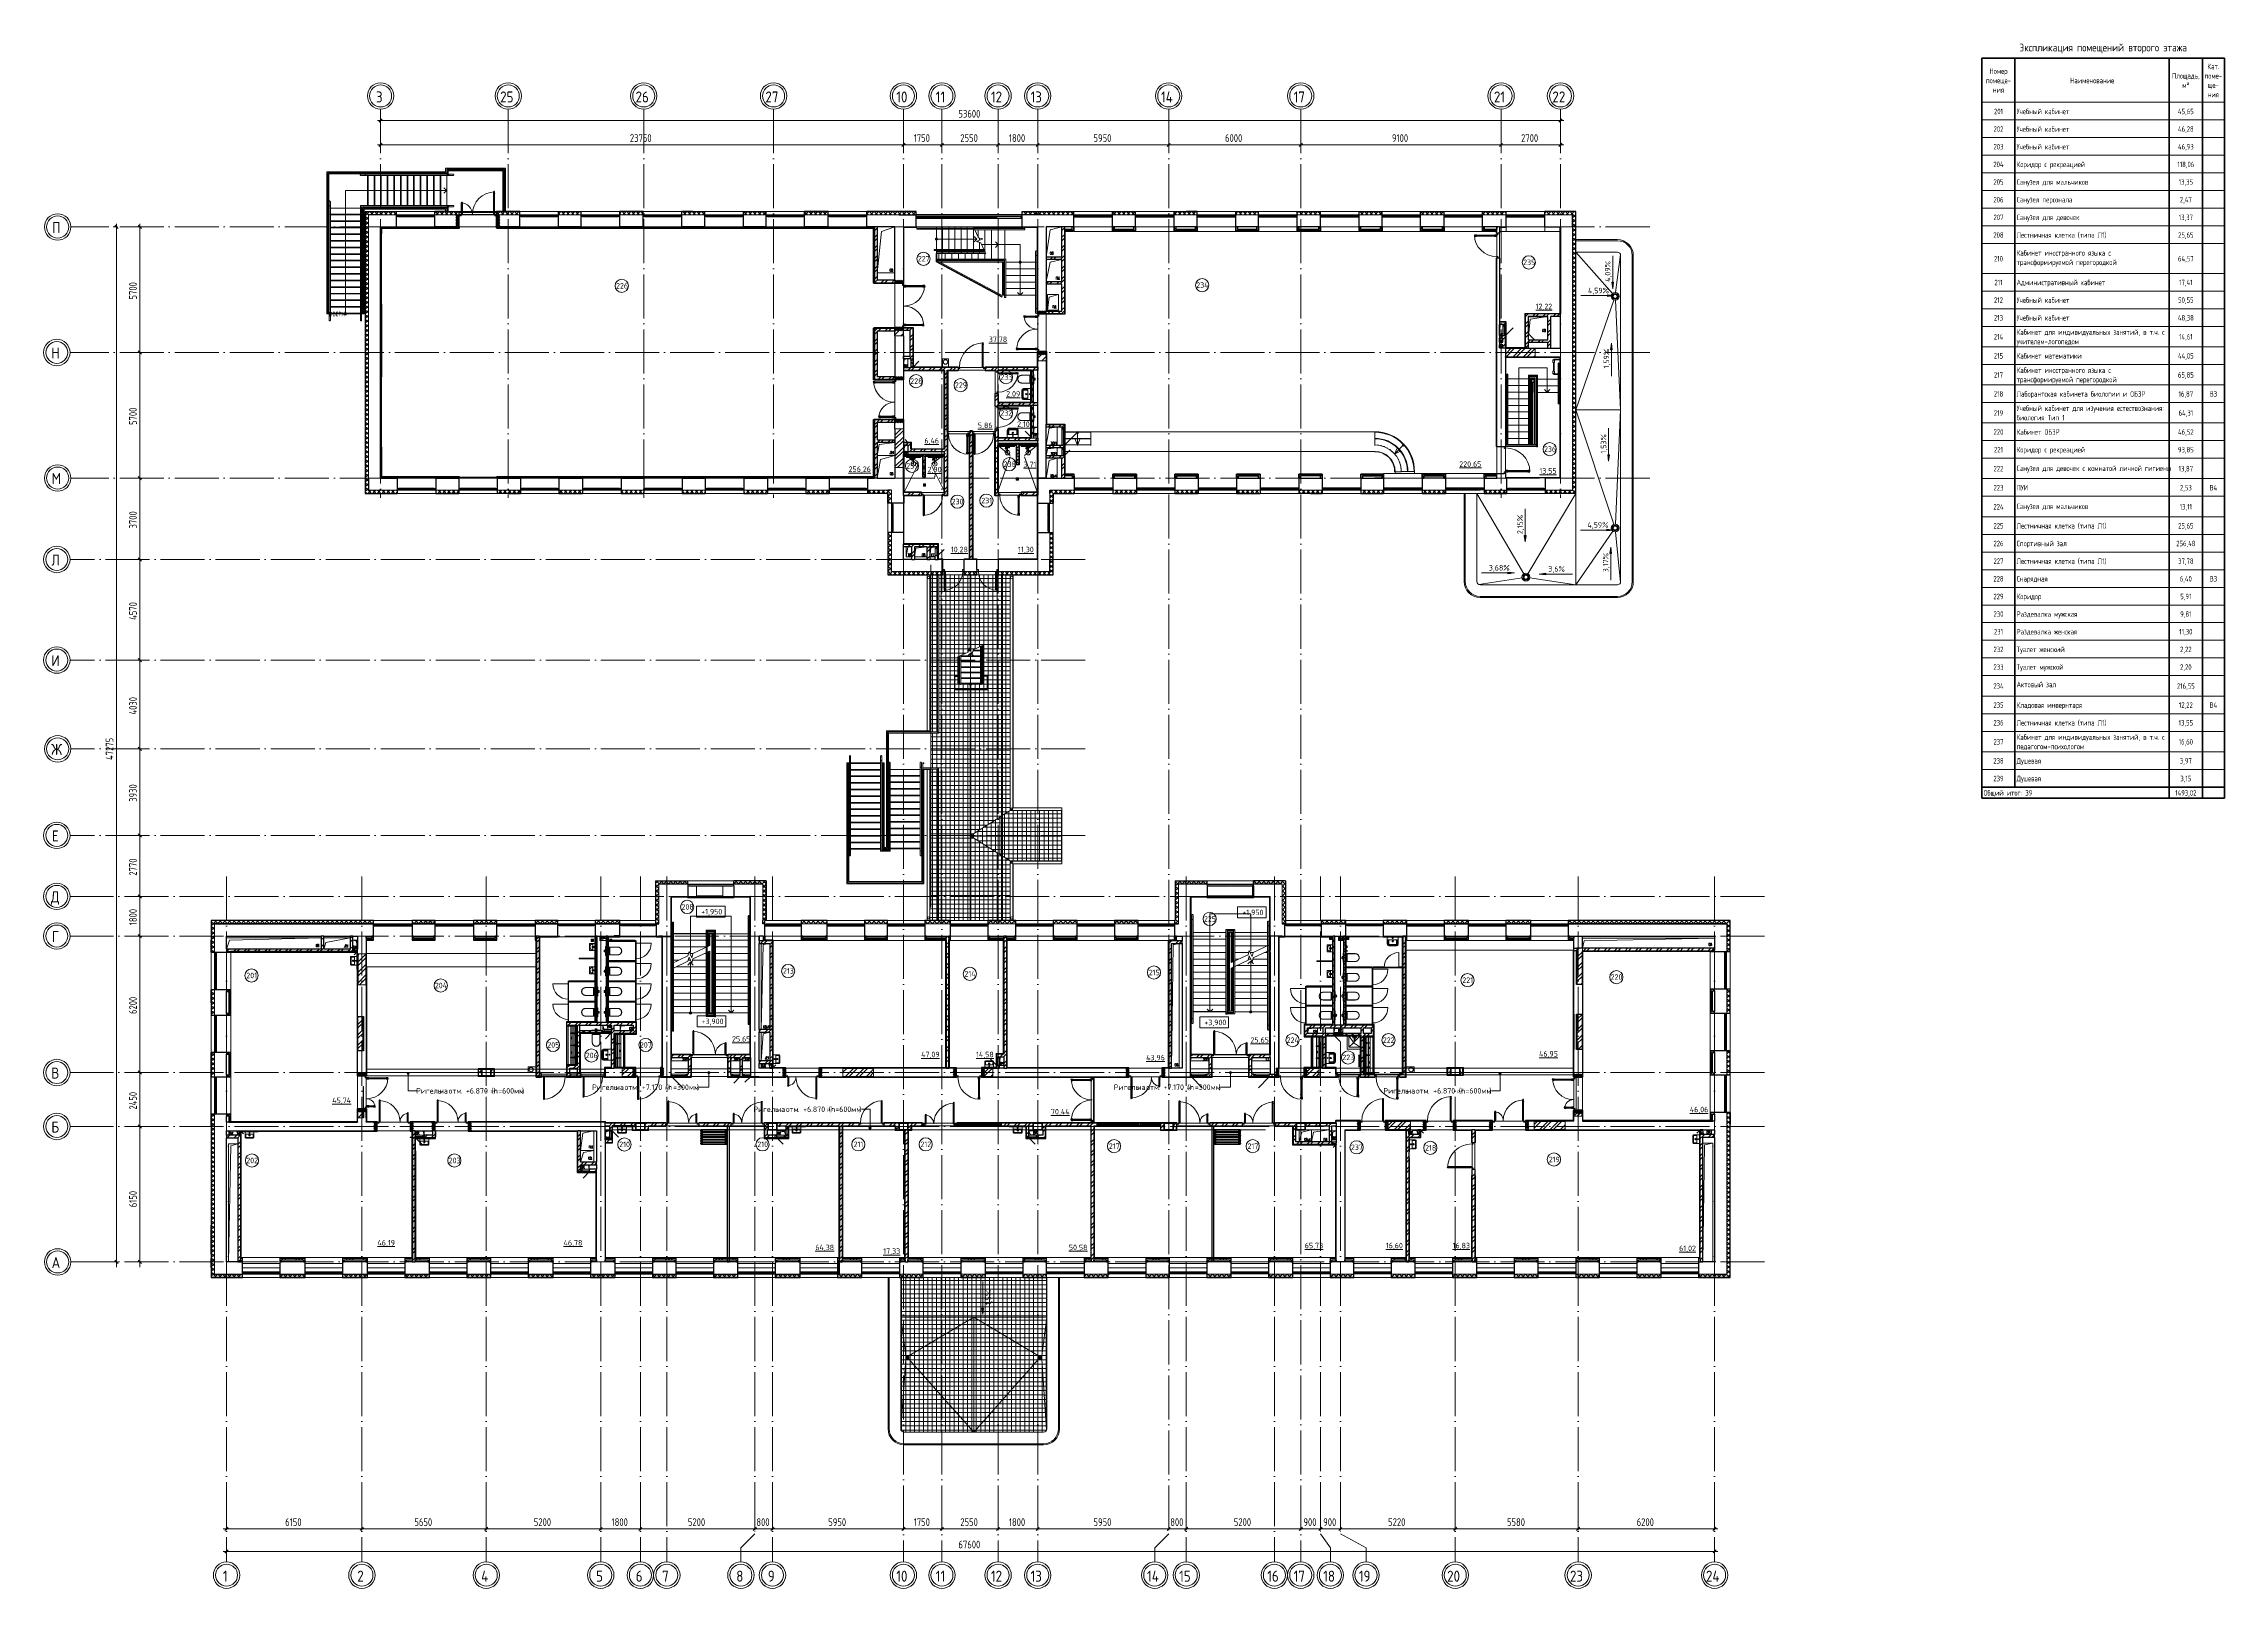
# Model space of a CAD drawing. Header units: millimetres. Extents: x -1073752 to 1436911, y -1379358 to 94781.
# Drawn here: x -3857 to 95210, y -301120 to -230966 of the extents above; entities that cross this region are included whole.
import ezdxf

# ---------------------------------------------------------------- set-up
doc = ezdxf.new("R2010")
doc.units = ezdxf.units.MM
for name, pattern in [('ADSK_Линия сетки', [25, 20, -2.5, 0, -2.5]), ('ADSK_Сверху', [450, 300, -150]), ('ADSK_Штриховая_ш2 п1_5', [4.5, 3, -1.5])]:
    doc.linetypes.add(name, pattern=pattern)
for name, color, linetype, lineweight in [('_ Окна', 7, 'Continuous', 9), ('Аннотация', 7, 'Continuous', 18), ('Витраж', 7, 'Continuous', 9), ('Графика спецификации', 7, 'Continuous', 20), ('Двери', 252, 'Continuous', 9), ('Крыша', 7, 'Continuous', 9), ('Крыша штриховка', 7, 'Continuous', 9), ('Лестницы', 7, 'Continuous', 9), ('Марки помещений', 7, 'Continuous', 20), ('Несущие колонны', 7, 'Continuous', 18), ('Обобщенные модели', 252, 'Continuous', 18), ('Оборудование', 7, 'Continuous', 18), ('Ограждение', 252, 'Continuous', 9), ('Окна', 7, 'Continuous', 9), ('Оси', 252, 'Continuous', 9), ('Отметки', 7, 'Continuous', 9), ('Панели витража', 7, 'Continuous', 9), ('Перекрытие', 252, 'Continuous', 18), ('Размеры', 250, 'Continuous', 9), ('Сантехника', 252, 'Continuous', 9), ('Стены внутренние', 7, 'Continuous', 18), ('Стены наружные', 7, 'Continuous', 18), ('Стены разрез', 7, 'Continuous', 30), ('Стены штриховка', 7, 'Continuous', 9), ('Стрелки вверх', 7, 'Continuous', 18), ('Тонкие линии', 7, 'Continuous', 18), ('Траектории лестницы', 7, 'Continuous', 18), ('Узлы', 7, 'Continuous', 18)]:
    doc.layers.add(name, color=color, linetype=linetype, lineweight=lineweight)
doc.layers.add('Двери открывание', color=7, linetype='Continuous', lineweight=9, true_color=0xc0c0c0)
doc.layers.add('Линии', color=7, linetype='Continuous', lineweight=9, true_color=0x00a600)
doc.styles.add('GOST Common', font='', dxfattribs={"width": 0.9, "height": 500})
doc.styles.add('GOST Common_1', font='', dxfattribs={"width": 0.9, "height": 350})
doc.styles.add('GOST Common_2', font='', dxfattribs={"width": 0.9, "height": 250})
doc.styles.add('GOST Common_3', font='', dxfattribs={"height": 3.5})
doc.styles.add('GOST Common_4', font='', dxfattribs={"height": 7})
doc.styles.add('GOST Common_7', font='', dxfattribs={"width": 0.9, "height": 2.5})
doc.styles.add('GOST Common_8', font='', dxfattribs={"width": 0.9, "height": 3.5})
doc.styles.get('GOST Common').set_extended_font_data('GOST 2.304 type A')
doc.styles.get('GOST Common_1').set_extended_font_data('GOST Common')
doc.styles.get('GOST Common_2').set_extended_font_data('GOST type B')
doc.styles.get('GOST Common_3').set_extended_font_data('GOST 2.304 type A')
doc.styles.get('GOST Common_4').set_extended_font_data('GOST 2.304 type A')
doc.styles.get('GOST Common_7').set_extended_font_data('GOST 2.304 type A')
doc.styles.get('GOST Common_8').set_extended_font_data('GOST type B')
pattern_1 = [(0, (134012, 1600.5), (0, 600), []), (90, (134012, 1600.5), (-600, 4e-14), [])]

# ---------------------------------------------------------------- blocks, each defined once
blk = doc.blocks.new('Тип перил - D15 высота60 консоль80-16089-План 2 этажа смеж')
at = {"layer": 'Ограждение'}
for p, q in [((-7.5, 80), (-7.5, 20)), ((7.5, 20), (7.5, 80))]:
    blk.add_line(p, q, dxfattribs=at)
blk = doc.blocks.new('Тип перил - D15 высота60 консоль80-V28-План 2 этажа смеж')
at = {"layer": 'Ограждение'}
for p, q in [((-8, 70), (-8, 25)), ((7, 25), (7, 70))]:
    blk.add_line(p, q, dxfattribs=at)
blk = doc.blocks.new('Ограждение - 25-7522935-План 2 этажа смеж')
at = {"layer": 'Ограждение', "lineweight": 18}
for p, q in [((12.5, 12.5), (-12.5, 12.5)), ((-12.5, 12.5), (-12.5, -12.5)), ((12.5, -12.5), (12.5, 12.5)), ((-12.5, -12.5), (12.5, -12.5))]:
    blk.add_line(p, q, dxfattribs=at)
blk = doc.blocks.new('Ограждение - 25-V61-План 2 этажа смеж')
at = {"layer": 'Ограждение', "lineweight": 18}
for p, q in [((12.5, 12.5), (-12.5, 12.5)), ((-12.5, 12.5), (-12.5, 2.5)), ((12.5, 2.5), (12.5, 12.5))]:
    blk.add_line(p, q, dxfattribs=at)
blk = doc.blocks.new('Ограждение - 25 мм-7522937-План 2 этажа смеж')
at = {"layer": 'Ограждение', "lineweight": 18}
for start, end in [(360, 180), (180, 360)]:
    blk.add_arc((0, 0), 12.5, start, end, dxfattribs=at)
blk = doc.blocks.new('2 этаж')
at = {"layer": 'Аннотация', "lineweight": 9, "true_color": 0x636466}
h = blk.add_hatch(color=251, dxfattribs=at)
edge = h.paths.add_edge_path()
edge.add_arc((108927, -10083), 50, 0, 360)
h = blk.add_hatch(color=251, dxfattribs=at)
edge = h.paths.add_edge_path()
edge.add_arc((122583, -10046), 50, 0, 360)
h = blk.add_hatch(color=251, dxfattribs=at)
edge = h.paths.add_edge_path()
edge.add_arc((146283, -10046), 50, 0, 360)
h = blk.add_hatch(color=251, dxfattribs=at)
edge = h.paths.add_edge_path()
edge.add_arc((158530, -10083), 50, 0, 360)
h = blk.add_hatch(color=251, dxfattribs=at)
edge = h.paths.add_edge_path()
edge.add_arc((129908, -12553), 50, 0, 360)
at = {"layer": 'Двери', "lineweight": 18, "true_color": 0x636466}
h = blk.add_hatch(dxfattribs=at)
h.set_pattern_fill('FP_2', color=251, style=0, pattern_type=2)
h.set_pattern_definition([(45, (111971.006, 28635.747), (-35.3553, 35.3553), [])])
h.paths.add_polyline_path([(113096, 28361), (113096, 28911), (112946, 28911), (112946, 28361)])
h.paths.add_polyline_path([(111096, 28361), (111246, 28361), (111246, 28911), (111096, 28911), (111096, 28383)])
h = blk.add_hatch(dxfattribs=at)
h.set_pattern_fill('FP_2', color=251, angle=-90, style=0, pattern_type=2)
h.set_pattern_definition([(315, (131231.006, 24915.747), (35.3553, 35.3553), [])])
h.paths.add_polyline_path([(131036, 23641), (131426, 23641), (131426, 23791), (131036, 23791)])
h.paths.add_polyline_path([(131036, 25791), (131426, 25791), (131426, 25941), (131036, 25941)])
h = blk.add_hatch(dxfattribs=at)
h.set_pattern_fill('FP_2', color=251, angle=90, style=0, pattern_type=2)
h.set_pattern_definition([(135, (137721.006, 23430.747), (-35.3553, -35.3553), [])])
h.paths.add_polyline_path([(137526, 22556), (137916, 22556), (137916, 22706), (137526, 22706), (137526, 22646)])
h.paths.add_polyline_path([(137526, 24406), (137916, 24406), (137916, 24556), (137526, 24556)])
h = blk.add_hatch(dxfattribs=at)
h.set_pattern_fill('FP_2', color=251, angle=90, style=0, pattern_type=2)
h.set_pattern_definition([(135, (131231.006, 20395.747), (-35.3553, -35.3553), [])])
h.paths.add_polyline_path([(131036, 19471), (131426, 19471), (131426, 19621), (131036, 19621), (131036, 19491)])
h.paths.add_polyline_path([(131234, 21421), (131426, 21421), (131426, 21571), (131036, 21571), (131036, 21421)])
h = blk.add_hatch(dxfattribs=at)
h.set_pattern_fill('FP_2', color=251, angle=180, style=0, pattern_type=2)
h.set_pattern_definition([(225, (119956.006, -10039.253), (35.3553, -35.3553), [])])
h.paths.add_polyline_path([(120396, -10234), (120546, -10234), (120546, -9844), (120396, -9844), (120396, -10056)])
h.paths.add_polyline_path([(119266, -10234), (119266, -9844), (119116, -9844), (119116, -10234)])
h = blk.add_hatch(dxfattribs=at)
h.set_pattern_fill('FP_2', color=251, angle=180, style=0, pattern_type=2)
h.set_pattern_definition([(225, (126956.006, -10039.253), (35.3553, -35.3553), [])])
h.paths.add_polyline_path([(127731, -10234), (127731, -9844), (127581, -9844), (127581, -10234)])
h.paths.add_polyline_path([(126081, -10234), (126081, -9844), (125931, -9844), (125931, -10234)])
h = blk.add_hatch(dxfattribs=at)
h.set_pattern_fill('FP_2', color=251, angle=180, style=0, pattern_type=2)
h.set_pattern_definition([(225, (134526.006, -10039.253), (35.3553, -35.3553), [])])
h.paths.add_polyline_path([(134966, -10234), (135116, -10234), (135116, -9844), (134966, -9844), (134966, -10056)])
h.paths.add_polyline_path([(133836, -10234), (133836, -9844), (133686, -9844), (133686, -10234)])
h = blk.add_hatch(dxfattribs=at)
h.set_pattern_fill('FP_2', color=251, angle=180, style=0, pattern_type=2)
h.set_pattern_definition([(225, (142546.006, -10039.253), (35.3553, -35.3553), [])])
h.paths.add_polyline_path([(143321, -9970), (143321, -9844), (143171, -9844), (143171, -10234), (143321, -10234)])
h.paths.add_polyline_path([(141671, -10234), (141671, -9844), (141521, -9844), (141521, -10234)])
h = blk.add_hatch(dxfattribs=at)
h.set_pattern_fill('FP_2', color=251, angle=180, style=0, pattern_type=2)
h.set_pattern_definition([(225, (149176.006, -10039.253), (35.3553, -35.3553), [])])
h.paths.add_polyline_path([(149616, -10234), (149766, -10234), (149766, -9844), (149616, -9844), (149616, -10056)])
h.paths.add_polyline_path([(148486, -10234), (148486, -9844), (148336, -9844), (148336, -10234)])
h = blk.add_hatch(dxfattribs=at)
h.set_pattern_fill('FP_2', color=251, angle=-90, style=0, pattern_type=2)
h.set_pattern_definition([(315, (106826.006, -10814.253), (35.3553, 35.3553), [])])
h.paths.add_polyline_path([(106631, -11823), (106631, -11839), (107021, -11839), (107021, -11689), (106631, -11689)])
h.paths.add_polyline_path([(106631, -10189), (107021, -10189), (107021, -10039), (106631, -10039)])
h = blk.add_hatch(dxfattribs=at)
h.set_pattern_fill('FP_2', color=251, angle=90, style=0, pattern_type=2)
h.set_pattern_definition([(135, (162076.006, -11124.253), (-35.3553, -35.3553), [])])
h.paths.add_polyline_path([(162145, -11899), (162271, -11899), (162271, -11749), (161881, -11749), (161881, -11899)])
h.paths.add_polyline_path([(161881, -10249), (162271, -10249), (162271, -10099), (161881, -10099)])
h = blk.add_hatch(dxfattribs=at)
h.set_pattern_fill('FP_2', color=251, style=0, pattern_type=2)
h.set_pattern_definition([(45, (108141.006, -12489.253), (-35.3553, 35.3553), [])])
h.paths.add_polyline_path([(109150, -12684), (109166, -12684), (109166, -12294), (109016, -12294), (109016, -12684)])
h.paths.add_polyline_path([(107516, -12684), (107516, -12294), (107366, -12294), (107366, -12684)])
h = blk.add_hatch(dxfattribs=at)
h.set_pattern_fill('FP_2', color=251, style=0, pattern_type=2)
h.set_pattern_definition([(45, (110776.005, -12489.253), (-35.3553, 35.3553), [])])
h.paths.add_polyline_path([(111785, -12684), (111801, -12684), (111801, -12294), (111651, -12294), (111651, -12684)])
h.paths.add_polyline_path([(110151, -12684), (110151, -12294), (110001, -12294), (110001, -12684)])
h = blk.add_hatch(dxfattribs=at)
h.set_pattern_fill('FP_2', color=251, style=0, pattern_type=2)
h.set_pattern_definition([(45, (152626.006, -12439.253), (-35.3553, 35.3553), [])])
h.paths.add_polyline_path([(153462, -12634), (153466, -12634), (153466, -12244), (153316, -12244), (153316, -12634)])
h.paths.add_polyline_path([(152186, -12634), (152186, -12244), (152036, -12244), (152036, -12634), (152073, -12634)])
h = blk.add_hatch(dxfattribs=at)
h.set_pattern_fill('FP_2', color=251, style=0, pattern_type=2)
h.set_pattern_definition([(45, (155656.006, -12439.253), (-35.3553, 35.3553), [])])
h.paths.add_polyline_path([(156396, -12634), (156546, -12634), (156546, -12244), (156396, -12244), (156396, -12351)])
h.paths.add_polyline_path([(155166, -12634), (155166, -12244), (155016, -12244), (155016, -12634)])
h = blk.add_hatch(dxfattribs=at)
h.set_pattern_fill('FP_2', color=251, style=0, pattern_type=2)
h.set_pattern_definition([(45, (158816.006, -12439.253), (-35.3553, 35.3553), [])])
h.paths.add_polyline_path([(159841, -12634), (159841, -12244), (159691, -12244), (159691, -12634)])
h.paths.add_polyline_path([(158041, -12634), (158191, -12634), (158191, -12244), (158041, -12244)])
at = {"layer": 'Ограждение', "true_color": 0x636466}
h = blk.add_hatch(dxfattribs=at)
h.set_pattern_fill('FP_14', color=251, style=0, pattern_type=2)
h.set_pattern_definition(pattern_1)
h.paths.add_polyline_path([(131846, 23791), (131861, 23791), (131871, 23801), (131426, 23801), (131426, 23791), (131441, 23791)])
h = blk.add_hatch(dxfattribs=at)
h.set_pattern_fill('FP_14', color=251, style=0, pattern_type=2)
h.set_pattern_definition(pattern_1)
h.paths.add_polyline_path([(131861, 21996), (131871, 22006), (131871, 23801), (131861, 23791), (131861, 22015)])
h = blk.add_hatch(dxfattribs=at)
h.set_pattern_fill('FP_14', color=251, style=0, pattern_type=2)
h.set_pattern_definition(pattern_1)
h.paths.add_polyline_path([(132624, 21996), (133006, 21996), (133006, 22006), (131871, 22006), (131861, 21996), (131929, 21996)])
h = blk.add_hatch(dxfattribs=at)
h.set_pattern_fill('FP_14', color=251, style=0, pattern_type=2)
h.set_pattern_definition(pattern_1)
h.paths.add_polyline_path([(133906, 21996), (133906, 22006), (133666, 22006), (133666, 21996)])
h = blk.add_hatch(dxfattribs=at)
h.set_pattern_fill('FP_14', color=251, style=0, pattern_type=2)
h.set_pattern_definition(pattern_1)
h.paths.add_polyline_path([(137139, 21996), (137511, 21996), (137501, 22006), (135136, 22006), (135136, 21996), (136791, 21996)])
h = blk.add_hatch(dxfattribs=at)
h.set_pattern_fill('FP_14', color=251, style=0, pattern_type=2)
h.set_pattern_definition(pattern_1)
h.paths.add_polyline_path([(137511, 21996), (137511, 22706), (137501, 22706), (137501, 22006)])
h = blk.add_hatch(dxfattribs=at)
h.set_pattern_fill('FP_14', color=251, style=0, pattern_type=2)
h.set_pattern_definition(pattern_1)
h.paths.add_polyline_path([(161261, 16976), (161261, 20617), (161251, 20617), (161251, 16986)])
h.paths.add_polyline_path([(161251, 20632), (161261, 20632), (161261, 21248), (161251, 21248), (161251, 20638)])
h.paths.add_polyline_path([(161251, 21263), (161261, 21263), (161261, 21879), (161251, 21879), (161251, 21499)])
h.paths.add_polyline_path([(161251, 21894), (161261, 21894), (161261, 22451), (161251, 22451), (161251, 21929)])
h = blk.add_hatch(dxfattribs=at)
h.set_pattern_fill('FP_14', color=251, style=0, pattern_type=2)
h.set_pattern_definition(pattern_1)
h.paths.add_polyline_path([(161261, 16976), (161251, 16986), (158786, 16986), (158786, 16976), (161103, 16976)])
at = {"layer": 'Размеры', "true_color": 0x636466}
for points in [[(163649, 25548), (163689, 25848), (163610, 25848)], [(163703, 25243), (163403, 25282), (163403, 25203)], [(163590, 23085), (163550, 22785), (163629, 22785)], [(163462, 17719), (163502, 18019), (163423, 18019)], [(159669, 14056), (159708, 14356), (159629, 14356)], [(163678, 14599), (163378, 14639), (163378, 14560)], [(163556, 13827), (163516, 13527), (163595, 13527)], [(159185, 12651), (158885, 12691), (158885, 12612)], [(160312, 12600), (160612, 12561), (160612, 12640)], [(135029, -21033), (135068, -20733), (134989, -20733)]]:
    blk.add_hatch(color=251, dxfattribs=at).paths.add_polyline_path(points)
at = {"layer": 'Стрелки вверх', "true_color": 0x636466}
h = blk.add_hatch(color=251, dxfattribs=at)
edge = h.paths.add_edge_path()
edge.add_arc((132926, 27811), 50, 0, 360)
for points in [[(132933, 27761), (132959, 27773), (132974, 27797), (132974, 27825), (132959, 27849), (132933, 27860), (132905, 27856), (132884, 27838), (132876, 27810), (132884, 27784), (132905, 27765)], [(136740, 26713), (136764, 26728), (136775, 26754), (136771, 26782), (136753, 26803), (136726, 26811), (136699, 26803), (136681, 26782), (136677, 26754), (136688, 26728), (136712, 26713)], [(106076, 24368), (106103, 24376), (106121, 24397), (106125, 24425), (106114, 24450), (106090, 24466), (106062, 24466), (106038, 24450), (106027, 24425), (106031, 24397), (106049, 24376)], [(134476, 7559), (134503, 7567), (134521, 7588), (134525, 7616), (134514, 7641), (134490, 7657), (134462, 7657), (134438, 7641), (134427, 7616), (134431, 7588), (134449, 7567)], [(121751, -7384), (121778, -7376), (121796, -7355), (121800, -7327), (121789, -7302), (121765, -7286), (121737, -7286), (121713, -7302), (121702, -7327), (121706, -7355), (121724, -7376)], [(147201, -7334), (147228, -7326), (147246, -7305), (147250, -7277), (147239, -7252), (147215, -7236), (147187, -7236), (147163, -7252), (147152, -7277), (147156, -7305), (147174, -7326)]]:
    blk.add_hatch(color=251, dxfattribs=at).paths.add_polyline_path(points)
h = blk.add_hatch(color=251, dxfattribs=at)
edge = h.paths.add_edge_path()
edge.add_arc((136726, 26761), 50, 0, 360)
h = blk.add_hatch(color=251, dxfattribs=at)
edge = h.paths.add_edge_path()
edge.add_arc((106076, 24418), 50, 0, 360)
h = blk.add_hatch(color=251, dxfattribs=at)
edge = h.paths.add_edge_path()
edge.add_arc((134476, 7609), 50, 0, 360)
h = blk.add_hatch(color=251, dxfattribs=at)
edge = h.paths.add_edge_path()
edge.add_arc((121751, -7334), 50, 0, 360)
h = blk.add_hatch(color=251, dxfattribs=at)
edge = h.paths.add_edge_path()
edge.add_arc((147201, -7284), 50, 0, 360)
at = {"color": 251, "lineweight": 18, "true_color": 0x636466}
for p, q in [((137916, 27011), (138091, 28236)), ((138616, 28361), (138091, 28236)), ((137916, 25891), (138091, 26766)), ((138616, 26891), (138091, 26766)), ((138098, 27138), (138098, 27200)), ((138156, 27138), (138156, 27200)), ((138206, 27229), (138176, 27229)), ((138176, 27229), (138176, 27109)), ((138209, 27176), (138176, 27176)), ((138176, 27109), (138212, 27109)), ((138229, 27196), (138229, 27206)), ((138239, 27136), (138239, 27146)), ((138417, 26097), (138359, 26097)), ((138359, 25977), (138359, 26097)), ((138417, 25977), (138417, 26097)), ((138432, 25977), (138432, 25962)), ((138442, 25977), (138432, 25977)), ((138485, 26097), (138442, 25977)), ((138442, 25977), (138505, 25977)), ((138505, 26097), (138485, 26097)), ((138505, 25977), (138505, 26097)), ((138505, 25977), (138515, 25977)), ((138515, 25977), (138515, 25962)), ((137966, 24591), (137966, 25291)), ((137966, 25291), (138466, 25291)), ((137966, 24591), (137966, 25291)), ((137966, 25291), (138466, 25291)), ((137966, 24591), (138050, 25179)), ((138466, 25291), (138050, 25179)), ((138267, 24797), (138209, 24797)), ((138209, 24677), (138209, 24797)), ((138267, 24677), (138267, 24797)), ((138335, 24797), (138292, 24677)), ((138355, 24797), (138335, 24797)), ((138355, 24677), (138355, 24797)), ((138466, 25291), (138466, 24591)), ((138466, 25291), (138466, 24591)), ((138466, 24591), (137966, 24591)), ((138466, 24591), (137966, 24591)), ((138282, 24677), (138282, 24662)), ((138292, 24677), (138282, 24677)), ((138292, 24677), (138355, 24677)), ((138355, 24677), (138365, 24677)), ((138365, 24677), (138365, 24662)), ((158528, 23911), (158501, 23426)), ((158651, 23926), (158528, 23911)), ((158651, 23926), (158651, 23426)), ((158516, 23284), (158501, 23156)), ((158651, 23156), (158501, 23156)), ((158531, 22969), (158504, 22866)), ((158512, 23220), (158530, 23220)), ((158512, 23160), (158530, 23160)), ((158651, 23306), (158516, 23284)), ((158525, 23194), (158543, 23194)), ((158651, 23006), (158531, 22969)), ((158543, 23207), (158543, 23173)), ((158547, 23503), (158547, 23469)), ((158563, 22951), (158547, 22951)), ((158547, 22951), (158547, 22884)), ((158565, 22922), (158547, 22922)), ((158547, 22884), (158567, 22884)), ((158579, 23517), (158560, 23517)), ((158579, 23455), (158560, 23455)), ((158562, 23175), (158562, 23206)), ((158576, 22933), (158576, 22938)), ((158582, 22899), (158582, 22905)), ((158590, 23503), (158590, 23469)), ((158590, 23175), (158590, 23206)), ((158635, 22951), (158602, 22911)), ((158602, 22884), (158602, 22951)), ((158622, 23517), (158604, 23517)), ((158622, 23455), (158604, 23455)), ((158609, 23222), (158627, 23192)), ((158609, 23160), (158609, 23222)), ((158635, 22884), (158615, 22927)), ((158645, 23222), (158627, 23192)), ((158645, 23160), (158645, 23222)), ((158921, 22851), (158921, 22856)), ((159271, 22856), (159271, 22851)), ((131456, 22344), (131426, 21981)), ((131485, 22118), (131455, 22118)), ((131455, 22118), (131455, 21998)), ((131488, 22065), (131455, 22065)), ((131455, 21998), (131492, 21998)), ((131626, 22381), (131456, 22344)), ((131508, 22085), (131508, 22095)), ((131518, 22025), (131518, 22035)), ((131615, 22118), (131555, 22047)), ((131555, 21998), (131555, 22118)), ((131615, 21998), (131579, 22075)), ((131626, 22381), (131626, 21981)), ((137326, 19266), (137526, 19266)), ((137362, 19229), (137326, 18866)), ((137526, 18866), (137326, 18866)), ((137385, 19003), (137355, 19003)), ((137355, 19003), (137355, 18883)), ((137389, 18950), (137355, 18950)), ((137355, 18883), (137392, 18883)), ((137526, 19266), (137362, 19229)), ((137409, 18970), (137409, 18980)), ((137419, 18910), (137419, 18920)), ((137515, 19003), (137455, 18931)), ((137455, 18883), (137455, 19003)), ((137515, 18883), (137479, 18960)), ((130236, 17976), (130324, 18483)), ((131036, 17976), (130236, 17976)), ((130236, 17976), (131036, 17976)), ((130324, 18483), (131036, 18576)), ((131036, 17976), (130390, 17807)), ((130804, 18056), (130804, 18041)), ((130814, 18056), (130804, 18056)), ((130858, 18176), (130814, 18056)), ((130814, 18056), (130878, 18056)), ((130878, 18176), (130858, 18176)), ((130878, 18056), (130878, 18176)), ((130878, 18056), (130888, 18056)), ((130888, 18056), (130888, 18041)), ((130912, 18143), (130912, 18176)), ((130912, 18056), (130949, 18056)), ((130969, 18123), (130932, 18123)), ((130969, 18076), (130969, 18176)), ((131036, 18576), (131036, 17976)), ((131036, 17976), (131036, 17441)), ((131441, 18046), (131441, 18446)), ((131477, 18409), (131441, 18046)), ((131500, 18183), (131470, 18183)), ((131470, 18183), (131470, 18063)), ((131504, 18130), (131470, 18130)), ((131470, 18063), (131507, 18063)), ((131641, 18446), (131477, 18409)), ((131524, 18150), (131524, 18160)), ((131534, 18090), (131534, 18100)), ((131630, 18183), (131570, 18111)), ((131570, 18063), (131570, 18183)), ((131630, 18063), (131594, 18140)), ((131641, 18146), (131641, 18046)), ((130236, 16961), (130390, 17807)), ((130819, 17126), (130819, 17188)), ((130876, 17126), (130876, 17188)), ((130926, 17217), (130896, 17217)), ((130896, 17217), (130896, 17097)), ((130930, 17164), (130896, 17164)), ((130896, 17097), (130933, 17097)), ((130950, 17184), (130950, 17194)), ((130960, 17124), (130960, 17134)), ((138115, 17023), (138115, 17086)), ((138172, 17023), (138172, 17086)), ((138219, 17114), (138189, 17114)), ((138189, 17114), (138189, 16994)), ((138223, 17061), (138189, 17061)), ((138189, 16994), (138226, 16994)), ((138243, 17081), (138243, 17091)), ((138253, 17021), (138253, 17031)), ((138272, 16994), (138300, 17061)), ((138272, 16994), (138272, 17061)), ((138300, 16994), (138300, 17061)), ((138383, 17112), (138323, 17041)), ((138323, 16992), (138323, 17112)), ((138383, 16992), (138347, 17070)), ((132621, 13386), (132668, 13794)), ((132871, 13386), (132621, 13386)), ((132871, 13836), (132668, 13794)), ((132693, 13498), (132693, 13430)), ((132755, 13524), (132719, 13524)), ((132755, 13404), (132719, 13404)), ((132778, 13498), (132778, 13430)), ((132840, 13524), (132804, 13524)), ((132840, 13404), (132804, 13404)), ((132871, 13836), (132871, 13436)), ((104976, -3929), (100676, -3929)), ((100808, -4029), (104976, -3929)), ((106296, -3929), (105096, -3929)), ((105186, -4133), (106296, -3929)), ((117641, -3839), (117689, -4016)), ((117641, -4039), (117641, -3839)), ((117756, -3848), (117726, -3848)), ((117726, -3848), (117726, -3968)), ((117760, -3901), (117726, -3901)), ((117780, -3881), (117780, -3871)), ((117790, -3941), (117790, -3931)), ((117886, -3848), (117826, -3919)), ((117826, -3968), (117826, -3848)), ((117886, -3968), (117850, -3891)), ((151183, -4039), (151183, -3839)), ((151183, -4039), (151234, -3854)), ((151246, -3900), (151216, -3900)), ((151216, -3900), (151216, -4020)), ((151249, -3953), (151216, -3953)), ((151234, -3854), (151383, -3839)), ((151269, -3933), (151269, -3923)), ((151376, -3900), (151316, -3971)), ((151316, -4020), (151316, -3900)), ((151376, -4020), (151340, -3943)), ((151383, -3839), (151383, -4039)), ((162271, -3939), (168276, -3939)), ((162353, -4061), (168276, -3939)), ((100676, -4429), (100808, -4029)), ((104743, -4303), (104743, -4241)), ((104800, -4303), (104800, -4241)), ((104850, -4212), (104820, -4212)), ((104820, -4212), (104820, -4332)), ((104854, -4265), (104820, -4265)), ((104820, -4332), (104857, -4332)), ((104874, -4245), (104874, -4235)), ((104884, -4305), (104884, -4295)), ((105096, -4429), (105186, -4133)), ((106021, -4344), (106021, -4359)), ((106031, -4344), (106021, -4344)), ((106074, -4224), (106031, -4344)), ((106031, -4344), (106094, -4344)), ((106094, -4224), (106074, -4224)), ((106094, -4344), (106094, -4224)), ((106094, -4344), (106104, -4344)), ((106104, -4344), (106104, -4359)), ((106128, -4258), (106128, -4224)), ((106128, -4344), (106165, -4344)), ((106185, -4278), (106148, -4278)), ((106185, -4324), (106185, -4224)), ((106416, -4029), (106580, -4074)), ((106616, -4029), (106416, -4029)), ((106462, -4287), (106432, -4287)), ((106432, -4287), (106432, -4407)), ((106466, -4340), (106432, -4340)), ((106432, -4407), (106469, -4407)), ((106486, -4320), (106486, -4310)), ((106496, -4380), (106496, -4370)), ((106592, -4287), (106532, -4358)), ((106532, -4407), (106532, -4287)), ((106592, -4407), (106556, -4330)), ((106580, -4074), (106616, -4429)), ((106616, -4429), (106616, -4029)), ((117916, -4039), (117641, -4039)), ((117689, -4016), (117916, -4039)), ((117726, -3968), (117763, -3968)), ((124961, -8089), (124961, -4174)), ((124961, -8089), (125056, -4232)), ((125056, -4232), (125269, -4174)), ((143601, -9844), (143675, -4241)), ((143675, -4241), (143951, -4174)), ((143951, -4174), (143951, -9844)), ((151383, -4039), (151183, -4039)), ((151216, -4020), (151252, -4020)), ((151279, -3993), (151279, -3983)), ((162271, -4389), (162353, -4061)), ((168009, -4253), (168009, -4191)), ((168066, -4253), (168066, -4191)), ((168116, -4162), (168086, -4162)), ((168086, -4162), (168086, -4282)), ((168120, -4215), (168086, -4215)), ((168086, -4282), (168123, -4282)), ((168140, -4195), (168140, -4185)), ((168150, -4255), (168150, -4245)), ((117771, -7889), (117816, -8053)), ((117771, -8089), (117771, -7889)), ((118011, -7898), (117981, -7898)), ((117981, -7898), (117981, -8018)), ((118035, -7931), (118035, -7921)), ((118141, -7898), (118081, -7969)), ((118081, -8018), (118081, -7898)), ((118551, -8139), (118551, -7889)), ((118593, -7939), (119151, -7889)), ((125180, -7904), (125150, -7904)), ((125150, -7904), (125150, -8024)), ((125344, -7906), (125284, -7977)), ((125284, -8026), (125284, -7906)), ((118171, -8089), (117771, -8089)), ((117816, -8053), (118171, -8089)), ((118015, -7951), (117981, -7951)), ((117981, -8018), (118018, -8018)), ((118045, -7991), (118045, -7981)), ((118141, -8018), (118105, -7941)), ((118551, -8139), (118593, -7939)), ((118978, -8070), (118978, -8007)), ((119035, -8070), (119035, -8007)), ((119085, -7979), (119055, -7979)), ((119055, -7979), (119055, -8099)), ((119089, -8032), (119055, -8032)), ((119055, -8099), (119092, -8099)), ((119109, -8012), (119109, -8002)), ((119119, -8072), (119119, -8062)), ((124961, -9509), (124961, -8209)), ((125056, -8285), (124961, -9509)), ((125361, -8209), (125056, -8285)), ((125076, -7995), (125076, -7933)), ((125133, -7995), (125133, -7933)), ((125183, -7957), (125150, -7957)), ((125150, -8024), (125187, -8024)), ((125203, -7937), (125203, -7927)), ((125213, -7997), (125213, -7987)), ((125232, -8024), (125261, -7957)), ((125232, -8024), (125232, -7957)), ((125261, -8024), (125261, -7957)), ((125344, -8026), (125308, -7949)), ((149786, -8264), (149831, -8050)), ((149831, -8050), (150236, -8014)), ((150060, -8210), (150060, -8148)), ((150117, -8210), (150117, -8148)), ((150167, -8119), (150137, -8119)), ((150137, -8119), (150137, -8239)), ((150170, -8172), (150137, -8172)), ((150137, -8239), (150174, -8239)), ((150190, -8152), (150190, -8142)), ((150200, -8212), (150200, -8202)), ((150236, -8014), (150236, -8264)), ((150983, -8214), (150983, -8014)), ((150983, -8214), (151028, -8050)), ((151383, -8214), (150983, -8214)), ((151028, -8050), (151383, -8014)), ((151216, -8075), (151186, -8075)), ((151186, -8075), (151186, -8195)), ((151219, -8128), (151186, -8128)), ((151186, -8195), (151222, -8195)), ((151239, -8108), (151239, -8098)), ((151249, -8168), (151249, -8158)), ((151346, -8075), (151286, -8146)), ((151286, -8195), (151286, -8075)), ((151346, -8195), (151310, -8118)), ((151383, -8014), (151383, -8214)), ((120871, -9504), (120902, -9391)), ((121641, -9504), (120871, -9504)), ((121641, -9354), (120902, -9391)), ((121367, -9372), (121404, -9372)), ((121367, -9492), (121404, -9492)), ((121393, -9424), (121430, -9424)), ((121430, -9398), (121430, -9465)), ((121466, -9463), (121466, -9400)), ((121524, -9463), (121524, -9400)), ((121560, -9369), (121597, -9429)), ((121560, -9492), (121560, -9369)), ((121633, -9369), (121597, -9429)), ((121633, -9492), (121633, -9369)), ((123581, -9504), (123617, -9384)), ((124001, -9504), (123581, -9504)), ((124001, -9354), (123617, -9384)), ((123707, -9372), (123744, -9372)), ((123707, -9492), (123744, -9492)), ((123733, -9424), (123770, -9424)), ((123770, -9398), (123770, -9465)), ((123806, -9463), (123806, -9400)), ((123864, -9463), (123864, -9400)), ((123900, -9369), (123937, -9429)), ((123900, -9492), (123900, -9369)), ((123973, -9369), (123937, -9429)), ((123973, -9492), (123973, -9369)), ((124121, -9504), (124157, -9384)), ((124481, -9504), (124121, -9504)), ((124481, -9354), (124157, -9384)), ((124187, -9372), (124224, -9372)), ((124187, -9492), (124224, -9492)), ((124213, -9424), (124250, -9424)), ((124250, -9398), (124250, -9465)), ((124286, -9463), (124286, -9400)), ((124344, -9463), (124344, -9400)), ((124380, -9369), (124417, -9429)), ((124380, -9492), (124380, -9369)), ((124453, -9369), (124417, -9429)), ((124453, -9492), (124453, -9369)), ((125316, -9664), (124961, -9629)), ((124961, -9829), (124961, -9629)), ((125361, -9829), (124961, -9829)), ((125037, -9676), (125007, -9676)), ((125007, -9676), (125007, -9796)), ((125040, -9729), (125007, -9729)), ((125007, -9796), (125044, -9796)), ((125060, -9709), (125060, -9699)), ((125070, -9769), (125070, -9759)), ((125167, -9676), (125107, -9747)), ((125107, -9796), (125107, -9676)), ((125167, -9796), (125131, -9718)), ((125138, -9427), (125138, -9442)), ((125148, -9427), (125138, -9427)), ((125192, -9307), (125148, -9427)), ((125148, -9427), (125211, -9427)), ((125211, -9307), (125192, -9307)), ((125211, -9427), (125211, -9307)), ((125211, -9427), (125221, -9427)), ((125221, -9427), (125221, -9442)), ((125245, -9340), (125245, -9307)), ((125245, -9427), (125283, -9427)), ((125303, -9360), (125265, -9360)), ((125303, -9407), (125303, -9307)), ((125361, -9829), (125316, -9664)), ((135820, -9355), (135786, -9719)), ((135986, -9719), (135786, -9719)), ((135843, -9561), (135813, -9561)), ((135813, -9561), (135813, -9681)), ((135846, -9615), (135813, -9615)), ((135813, -9681), (135849, -9681)), ((135986, -9319), (135820, -9355)), ((135866, -9595), (135866, -9585)), ((135876, -9655), (135876, -9645)), ((135973, -9561), (135913, -9633)), ((135913, -9681), (135913, -9561)), ((135973, -9681), (135937, -9604)), ((143762, -9726), (143762, -9663)), ((143819, -9726), (143819, -9663)), ((143869, -9634), (143839, -9634)), ((143839, -9634), (143839, -9754)), ((143873, -9688), (143839, -9688)), ((143839, -9754), (143876, -9754)), ((143893, -9668), (143893, -9658)), ((143903, -9728), (143903, -9718)), ((144471, -9504), (144501, -9379)), ((145306, -9504), (144471, -9504)), ((145306, -9354), (144501, -9379)), ((145022, -9372), (145059, -9372)), ((145022, -9492), (145059, -9492)), ((145048, -9424), (145085, -9424)), ((145085, -9398), (145085, -9465)), ((145121, -9463), (145121, -9400)), ((145179, -9463), (145179, -9400)), ((145215, -9369), (145252, -9429)), ((145215, -9492), (145215, -9369)), ((145288, -9369), (145252, -9429)), ((145288, -9492), (145288, -9369)), ((147246, -9504), (147275, -9377)), ((148081, -9504), (147246, -9504)), ((148081, -9354), (147275, -9377)), ((147911, -9398), (147911, -9465)), ((147974, -9372), (147937, -9372)), ((147974, -9492), (147937, -9492)), ((147996, -9398), (147996, -9465)), ((148059, -9372), (148022, -9372)), ((148059, -9492), (148022, -9492)), ((101144, -12718), (100784, -12684)), ((100784, -12884), (100784, -12684)), ((100843, -12747), (100813, -12747)), ((100813, -12747), (100813, -12867)), ((100846, -12800), (100813, -12800)), ((100813, -12867), (100850, -12867)), ((100866, -12780), (100866, -12770)), ((100876, -12840), (100876, -12830)), ((100973, -12747), (100913, -12818)), ((100913, -12867), (100913, -12747)), ((100973, -12867), (100937, -12789)), ((101184, -12884), (101144, -12718)), ((109601, -12720), (109246, -12684)), ((109303, -12732), (109273, -12732)), ((109273, -12732), (109273, -12852)), ((109307, -12786), (109273, -12786)), ((109273, -12852), (109310, -12852)), ((109327, -12766), (109327, -12756)), ((109337, -12826), (109337, -12816)), ((109433, -12732), (109373, -12804)), ((109373, -12852), (109373, -12732)), ((109433, -12852), (109397, -12775)), ((109646, -12884), (109601, -12720)), ((109646, -12684), (109646, -12884)), ((116756, -13584), (116855, -12790)), ((116855, -12790), (117356, -12684)), ((117356, -12684), (117356, -13584)), ((118071, -12689), (117871, -12689)), ((118071, -12689), (117871, -12689)), ((117913, -12731), (117871, -13089)), ((118071, -12689), (117913, -12731)), ((126023, -12730), (125676, -12689)), ((125676, -12889), (125676, -12689)), ((125676, -12689), (126076, -12689)), ((125729, -12752), (125699, -12752)), ((125699, -12752), (125699, -12872)), ((125733, -12805), (125699, -12805)), ((125699, -12872), (125736, -12872)), ((125753, -12785), (125753, -12775)), ((125763, -12845), (125763, -12835)), ((125859, -12752), (125799, -12824)), ((125799, -12872), (125799, -12752)), ((125859, -12872), (125823, -12795)), ((126076, -12889), (126023, -12730)), ((137126, -12689), (137183, -12850)), ((137126, -12689), (137526, -12689)), ((137183, -12850), (137526, -12889)), ((137370, -12720), (137340, -12720)), ((137340, -12720), (137340, -12840)), ((137374, -12773), (137340, -12773)), ((137340, -12840), (137377, -12840)), ((137394, -12753), (137394, -12743)), ((137404, -12813), (137404, -12803)), ((137500, -12720), (137440, -12792)), ((137440, -12840), (137440, -12720)), ((137500, -12840), (137464, -12763)), ((137526, -12689), (137526, -12889)), ((149396, -13184), (149396, -12639)), ((149396, -13184), (149521, -12748)), ((149521, -12748), (149961, -12639)), ((149676, -12639), (149961, -12639)), ((149961, -12639), (149961, -13184)), ((149961, -13184), (149961, -12639)), ((149961, -12639), (150761, -12639)), ((149961, -13184), (150061, -12748)), ((150061, -12748), (150761, -12639)), ((150881, -12689), (151081, -12689)), ((150925, -12746), (150881, -13089)), ((151081, -12689), (150925, -12746)), ((154749, -12679), (154391, -12649)), ((154391, -12649), (154791, -12649)), ((154438, -12695), (154408, -12695)), ((154408, -12695), (154408, -12815)), ((154442, -12748), (154408, -12748)), ((154408, -12815), (154445, -12815)), ((154462, -12728), (154462, -12718)), ((154472, -12788), (154472, -12778)), ((154568, -12695), (154508, -12766)), ((154508, -12815), (154508, -12695)), ((154568, -12815), (154532, -12738)), ((154791, -12849), (154749, -12679)), ((167736, -12649), (167778, -12820)), ((167736, -12649), (168136, -12649)), ((167778, -12820), (168136, -12849)), ((167957, -12684), (167927, -12684)), ((167927, -12684), (167927, -12804)), ((167960, -12737), (167927, -12737)), ((167927, -12804), (167963, -12804)), ((167980, -12717), (167980, -12707)), ((167990, -12777), (167990, -12767)), ((168087, -12684), (168027, -12755)), ((168027, -12804), (168027, -12684)), ((168087, -12804), (168051, -12727)), ((168136, -12649), (168136, -12849)), ((100766, -18639), (100766, -13279)), ((100766, -13279), (101184, -13279)), ((100771, -18639), (100864, -13374)), ((100864, -13374), (101184, -13279)), ((116756, -13584), (117356, -13584)), ((117356, -13584), (116756, -13584)), ((116756, -14112), (116898, -13673)), ((116898, -13673), (117356, -13584)), ((117205, -13361), (117147, -13361)), ((117147, -13481), (117147, -13361)), ((117205, -13481), (117205, -13361)), ((117220, -13481), (117220, -13496)), ((117230, -13481), (117220, -13481)), ((117273, -13361), (117230, -13481)), ((117230, -13481), (117293, -13481)), ((117293, -13361), (117273, -13361)), ((117293, -13481), (117293, -13361)), ((117293, -13481), (117303, -13481)), ((117303, -13481), (117303, -13496)), ((117356, -13584), (117356, -14112)), ((117931, -12954), (117901, -12954)), ((117901, -12954), (117901, -13074)), ((117934, -13007), (117901, -13007)), ((117901, -13074), (117938, -13074)), ((117954, -12987), (117954, -12977)), ((117964, -13047), (117964, -13037)), ((118061, -12954), (118001, -13025)), ((118001, -13074), (118001, -12954)), ((118061, -13074), (118025, -12997)), ((149646, -13117), (149646, -13054)), ((149703, -13117), (149703, -13054)), ((149750, -13026), (149720, -13026)), ((149720, -13026), (149720, -13146)), ((149753, -13079), (149720, -13079)), ((149720, -13146), (149757, -13146)), ((149773, -13059), (149773, -13049)), ((149783, -13119), (149783, -13109)), ((149803, -13146), (149831, -13079)), ((149803, -13146), (149803, -13079)), ((149831, -13146), (149831, -13079)), ((149914, -13028), (149854, -13099)), ((149854, -13148), (149854, -13028)), ((149914, -13148), (149878, -13070)), ((150578, -13027), (150520, -13027)), ((150520, -13147), (150520, -13027)), ((150578, -13147), (150578, -13027)), ((150593, -13147), (150593, -13162)), ((150603, -13147), (150593, -13147)), ((150647, -13027), (150603, -13147)), ((150603, -13147), (150666, -13147)), ((150666, -13027), (150647, -13027)), ((150666, -13147), (150666, -13027)), ((150666, -13147), (150676, -13147)), ((150676, -13147), (150676, -13162)), ((151081, -13089), (150881, -13089)), ((150942, -12951), (150912, -12951)), ((150912, -12951), (150912, -13071)), ((150945, -13004), (150912, -13004)), ((150912, -13071), (150949, -13071)), ((150965, -12984), (150965, -12974)), ((150975, -13044), (150975, -13034)), ((151072, -12951), (151012, -13022)), ((151012, -13071), (151012, -12951)), ((151072, -13071), (151036, -12994)), ((167736, -13244), (168194, -13244)), ((167740, -18639), (167817, -13324)), ((167817, -13324), (168194, -13244)), ((168194, -13244), (168194, -18639)), ((117112, -14268), (116756, -14232)), ((116814, -14281), (116784, -14281)), ((116784, -14281), (116784, -14401)), ((116817, -14334), (116784, -14334)), ((116784, -14401), (116820, -14401)), ((116837, -14314), (116837, -14304)), ((116847, -14374), (116847, -14364)), ((116944, -14281), (116884, -14352)), ((116884, -14401), (116884, -14281)), ((116944, -14401), (116908, -14323)), ((117156, -14432), (117112, -14268)), ((117124, -13964), (117124, -13901)), ((117156, -14232), (117156, -14432)), ((117181, -13964), (117181, -13901)), ((117231, -13873), (117201, -13873)), ((117201, -13873), (117201, -13993)), ((117235, -13926), (117201, -13926)), ((117201, -13993), (117238, -13993)), ((117255, -13906), (117255, -13896)), ((117265, -13966), (117265, -13956))]:
    blk.add_line(p, q, dxfattribs=at)
for centre, radius, start, end in [((138127, 27200), 28.7, 0, 180), ((138127, 27138), 28.7, 180, 0), ((138206, 27206), 23.3, 0, 90), ((138209, 27196), 20, 270, 0), ((138209, 27146), 30, 0, 90), ((138212, 27136), 26.7, 270, 0), ((158530, 23207), 13, 0, 90), ((158530, 23173), 13, 270, 0), ((158560, 23503), 13.3, 90, 180), ((158560, 23469), 13.3, 180, 270), ((158576, 23206), 14.3, 0, 180), ((158576, 23175), 14.3, 180, 0), ((158563, 22938), 13, 0, 90), ((158565, 22933), 11.1, 270, 0), ((158565, 22905), 16.7, 0, 90), ((158567, 22899), 14.8, 270, 0), ((158604, 23503), 13.3, 90, 180), ((158604, 23469), 13.3, 180, 270), ((131485, 22095), 23.3, 0, 90), ((131488, 22085), 20, 270, 0), ((131488, 22035), 30, 0, 90), ((131492, 22025), 26.7, 270, 0), ((137385, 18980), 23.3, 0, 90), ((137389, 18970), 20, 270, 0), ((137389, 18920), 30, 0, 90), ((137392, 18910), 26.7, 270, 0), ((130932, 18143), 20, 180, 270), ((130949, 18076), 20, 270, 0), ((131500, 18160), 23.3, 0, 90), ((131504, 18150), 20, 270, 0), ((131504, 18100), 30, 0, 90), ((131507, 18090), 26.7, 270, 0), ((130848, 17188), 28.7, 0, 180), ((130848, 17126), 28.7, 180, 0), ((130926, 17194), 23.3, 0, 90), ((130930, 17184), 20, 270, 0), ((130930, 17134), 30, 0, 90), ((130933, 17124), 26.7, 270, 0), ((138144, 17086), 28.7, 0, 180), ((138144, 17023), 28.7, 180, 0), ((138219, 17091), 23.3, 0, 90), ((138223, 17081), 20, 270, 0), ((138223, 17031), 30, 0, 90), ((138226, 17021), 26.7, 270, 0), ((132719, 13498), 26.1, 90, 180), ((132719, 13430), 26.1, 180, 270), ((132804, 13498), 26.1, 90, 180), ((132804, 13430), 26.1, 180, 270), ((117756, -3871), 23.3, 0, 90), ((117760, -3881), 20, 270, 0), ((117760, -3931), 30, 0, 90), ((117763, -3941), 26.7, 270, 0), ((151246, -3923), 23.3, 0, 90), ((151249, -3933), 20, 270, 0), ((151249, -3983), 30, 0, 90), ((104771, -4241), 28.7, 0, 180), ((104771, -4303), 28.7, 180, 0), ((104850, -4235), 23.3, 0, 90), ((104854, -4245), 20, 270, 0), ((104854, -4295), 30, 0, 90), ((104857, -4305), 26.7, 270, 0), ((106148, -4258), 20, 180, 270), ((106165, -4324), 20, 270, 0), ((106462, -4310), 23.3, 0, 90), ((106466, -4320), 20, 270, 0), ((106466, -4370), 30, 0, 90), ((106469, -4380), 26.7, 270, 0), ((151252, -3993), 26.7, 270, 0), ((168037, -4191), 28.7, 0, 180), ((168037, -4253), 28.7, 180, 0), ((168116, -4185), 23.3, 0, 90), ((168120, -4195), 20, 270, 0), ((168120, -4245), 30, 0, 90), ((168123, -4255), 26.7, 270, 0), ((118011, -7921), 23.3, 0, 90), ((125104, -7933), 28.7, 0, 180), ((125180, -7927), 23.3, 0, 90), ((118015, -7931), 20, 270, 0), ((118015, -7981), 30, 0, 90), ((118018, -7991), 26.7, 270, 0), ((119007, -8007), 28.7, 0, 180), ((119007, -8070), 28.7, 180, 0), ((119085, -8002), 23.3, 0, 90), ((119089, -8012), 20, 270, 0), ((119089, -8062), 30, 0, 90), ((119092, -8072), 26.7, 270, 0), ((125104, -7995), 28.7, 180, 0), ((125183, -7937), 20, 270, 0), ((125183, -7987), 30, 0, 90), ((125187, -7997), 26.7, 270, 0), ((150088, -8148), 28.7, 0, 180), ((150088, -8210), 28.7, 180, 0), ((150167, -8142), 23.3, 0, 90), ((150170, -8152), 20, 270, 0), ((150170, -8202), 30, 0, 90), ((150174, -8212), 26.7, 270, 0), ((151216, -8098), 23.3, 0, 90), ((151219, -8108), 20, 270, 0), ((151219, -8158), 30, 0, 90), ((151222, -8168), 26.7, 270, 0), ((121404, -9398), 26.1, 0, 90), ((121404, -9465), 26.1, 270, 0), ((121495, -9400), 28.7, 0, 180), ((121495, -9463), 28.7, 180, 0), ((123744, -9398), 26.1, 0, 90), ((123744, -9465), 26.1, 270, 0), ((123835, -9400), 28.7, 0, 180), ((123835, -9463), 28.7, 180, 0), ((124224, -9398), 26.1, 0, 90), ((124224, -9465), 26.1, 270, 0), ((124315, -9400), 28.7, 0, 180), ((124315, -9463), 28.7, 180, 0), ((125037, -9699), 23.3, 0, 90), ((125040, -9709), 20, 270, 0), ((125040, -9759), 30, 0, 90), ((125044, -9769), 26.7, 270, 0), ((125265, -9340), 20, 179.91297, 269.91297), ((125283, -9407), 20, 269.91297, 359.91297), ((135843, -9585), 23.3, 0, 90), ((135846, -9595), 20, 270, 0), ((135846, -9645), 30, 0, 90), ((135849, -9655), 26.7, 270, 0), ((143790, -9663), 28.7, 0, 180), ((143790, -9726), 28.7, 180, 0), ((143869, -9658), 23.3, 0, 90), ((143873, -9668), 20, 270, 0), ((143873, -9718), 30, 0, 90), ((143876, -9728), 26.7, 270, 0), ((145059, -9398), 26.1, 0, 90), ((145059, -9465), 26.1, 270, 0), ((145150, -9400), 28.7, 0, 180), ((145150, -9463), 28.7, 180, 0), ((147937, -9398), 26.1, 90, 180), ((147937, -9465), 26.1, 180, 270), ((148022, -9398), 26.1, 90, 180), ((148022, -9465), 26.1, 180, 270), ((100843, -12770), 23.3, 0, 90), ((100846, -12780), 20, 270, 0), ((100846, -12830), 30, 0, 90), ((100850, -12840), 26.7, 270, 0), ((109303, -12756), 23.3, 0, 90), ((109307, -12766), 20, 270, 0), ((109307, -12816), 30, 0, 90), ((109310, -12826), 26.7, 270, 0), ((125729, -12775), 23.3, 0, 90), ((125733, -12785), 20, 270, 0), ((125733, -12835), 30, 0, 90), ((125736, -12845), 26.7, 270, 0), ((137370, -12743), 23.3, 0, 90), ((137374, -12753), 20, 270, 0), ((137374, -12803), 30, 0, 90), ((137377, -12813), 26.7, 270, 0), ((154438, -12718), 23.3, 0, 90), ((154442, -12728), 20, 270, 0), ((154442, -12778), 30, 0, 90), ((154445, -12788), 26.7, 270, 0), ((167957, -12707), 23.3, 0, 90), ((167960, -12717), 20, 270, 0), ((167960, -12767), 30, 0, 90), ((167963, -12777), 26.7, 270, 0), ((117931, -12977), 23.3, 0, 90), ((117934, -12987), 20, 270, 0), ((117934, -13037), 30, 0, 90), ((117938, -13047), 26.7, 270, 0), ((149675, -13054), 28.7, 0, 180), ((149675, -13117), 28.7, 180, 0), ((149750, -13049), 23.3, 0, 90), ((149753, -13059), 20, 270, 0), ((149753, -13109), 30, 0, 90), ((149757, -13119), 26.7, 270, 0), ((150942, -12974), 23.3, 0, 90), ((150945, -12984), 20, 270, 0), ((150945, -13034), 30, 0, 90), ((150949, -13044), 26.7, 270, 0), ((116814, -14304), 23.3, 0, 90), ((116817, -14314), 20, 270, 0), ((116817, -14364), 30, 0, 90), ((116820, -14374), 26.7, 270, 0), ((117153, -13901), 28.7, 0, 180), ((117153, -13964), 28.7, 180, 0), ((117231, -13896), 23.3, 0, 90), ((117235, -13906), 20, 270, 0), ((117235, -13956), 30, 0, 90), ((117238, -13966), 26.7, 270, 0)]:
    blk.add_arc(centre, radius, start, end, dxfattribs=at)
at = {"layer": '_ Окна', "color": 251, "true_color": 0x636466}
for p, q in [((108416, 28901), (108391, 28901)), ((108391, 28843), (108416, 28843)), ((108416, 28843), (108416, 28901)), ((108514, 28867), (108511, 28867)), ((108511, 28867), (108511, 28835)), ((108511, 28835), (108514, 28835)), ((109191, 28867), (108514, 28867)), ((108514, 28867), (108514, 28835)), ((108514, 28835), (108514, 28867)), ((108514, 28835), (109191, 28835)), ((109191, 28835), (109191, 28867)), ((109191, 28867), (109191, 28835)), ((109194, 28867), (109191, 28867)), ((109191, 28835), (109194, 28835)), ((109194, 28835), (109194, 28867)), ((109341, 28867), (109338, 28867)), ((109338, 28867), (109338, 28835)), ((109338, 28835), (109341, 28835)), ((110018, 28867), (109341, 28867)), ((109341, 28867), (109341, 28835)), ((109341, 28835), (109341, 28867)), ((109341, 28835), (110018, 28835)), ((110018, 28835), (110018, 28867)), ((110018, 28867), (110018, 28835)), ((110021, 28867), (110018, 28867)), ((110018, 28835), (110021, 28835)), ((110021, 28835), (110021, 28867)), ((110141, 28901), (110116, 28901)), ((110116, 28901), (110116, 28843)), ((110116, 28843), (110141, 28843)), ((114026, 28901), (114001, 28901)), ((114001, 28843), (114026, 28843)), ((114026, 28843), (114026, 28901)), ((114124, 28867), (114121, 28867)), ((114121, 28867), (114121, 28835)), ((114121, 28835), (114124, 28835)), ((114801, 28867), (114124, 28867)), ((114124, 28867), (114124, 28835)), ((114124, 28835), (114124, 28867)), ((114124, 28835), (114801, 28835)), ((114801, 28835), (114801, 28867)), ((114801, 28867), (114801, 28835)), ((114804, 28867), (114801, 28867)), ((114801, 28835), (114804, 28835)), ((114804, 28835), (114804, 28867)), ((114951, 28867), (114948, 28867)), ((114948, 28867), (114948, 28835)), ((114948, 28835), (114951, 28835)), ((115628, 28867), (114951, 28867)), ((114951, 28867), (114951, 28835)), ((114951, 28835), (114951, 28867)), ((114951, 28835), (115628, 28835)), ((115628, 28835), (115628, 28867)), ((115628, 28867), (115628, 28835)), ((115631, 28867), (115628, 28867)), ((115628, 28835), (115631, 28835)), ((115631, 28835), (115631, 28867)), ((115751, 28901), (115726, 28901)), ((115726, 28901), (115726, 28843)), ((115726, 28843), (115751, 28843)), ((116811, 28901), (116786, 28901)), ((116786, 28843), (116811, 28843)), ((116811, 28843), (116811, 28901)), ((116909, 28867), (116906, 28867)), ((116906, 28867), (116906, 28835)), ((116906, 28835), (116909, 28835)), ((117586, 28867), (116909, 28867)), ((116909, 28867), (116909, 28835)), ((116909, 28835), (116909, 28867)), ((116909, 28835), (117586, 28835)), ((117586, 28835), (117586, 28867)), ((117586, 28867), (117586, 28835)), ((117589, 28867), (117586, 28867)), ((117586, 28835), (117589, 28835)), ((117589, 28835), (117589, 28867)), ((117736, 28867), (117733, 28867)), ((117733, 28867), (117733, 28835)), ((117733, 28835), (117736, 28835)), ((118413, 28867), (117736, 28867)), ((117736, 28867), (117736, 28835)), ((117736, 28835), (117736, 28867)), ((117736, 28835), (118413, 28835)), ((118413, 28835), (118413, 28867)), ((118413, 28867), (118413, 28835)), ((118416, 28867), (118413, 28867)), ((118413, 28835), (118416, 28835)), ((118416, 28835), (118416, 28867)), ((118536, 28901), (118511, 28901)), ((118511, 28901), (118511, 28843)), ((118511, 28843), (118536, 28843)), ((119631, 28901), (119606, 28901)), ((119606, 28843), (119631, 28843)), ((119631, 28843), (119631, 28901)), ((119729, 28867), (119726, 28867)), ((119726, 28867), (119726, 28835)), ((119726, 28835), (119729, 28835)), ((120406, 28867), (119729, 28867)), ((119729, 28867), (119729, 28835)), ((119729, 28835), (119729, 28867)), ((119729, 28835), (120406, 28835)), ((120406, 28835), (120406, 28867)), ((120406, 28867), (120406, 28835)), ((120409, 28867), (120406, 28867)), ((120406, 28835), (120409, 28835)), ((120409, 28835), (120409, 28867)), ((120556, 28867), (120553, 28867)), ((120553, 28867), (120553, 28835)), ((120553, 28835), (120556, 28835)), ((121233, 28867), (120556, 28867)), ((120556, 28867), (120556, 28835)), ((120556, 28835), (120556, 28867)), ((120556, 28835), (121233, 28835)), ((121233, 28835), (121233, 28867)), ((121233, 28867), (121233, 28835)), ((121236, 28867), (121233, 28867)), ((121233, 28835), (121236, 28835)), ((121236, 28835), (121236, 28867)), ((121356, 28901), (121331, 28901)), ((121331, 28901), (121331, 28843)), ((121331, 28843), (121356, 28843)), ((122431, 28901), (122406, 28901)), ((122406, 28843), (122431, 28843)), ((122431, 28843), (122431, 28901)), ((122529, 28867), (122526, 28867)), ((122526, 28867), (122526, 28835)), ((122526, 28835), (122529, 28835)), ((123206, 28867), (122529, 28867)), ((122529, 28867), (122529, 28835)), ((122529, 28835), (122529, 28867)), ((122529, 28835), (123206, 28835)), ((123206, 28835), (123206, 28867)), ((123206, 28867), (123206, 28835)), ((123209, 28867), (123206, 28867)), ((123206, 28835), (123209, 28835)), ((123209, 28835), (123209, 28867)), ((123356, 28867), (123353, 28867)), ((123353, 28867), (123353, 28835)), ((123353, 28835), (123356, 28835)), ((124033, 28867), (123356, 28867)), ((123356, 28867), (123356, 28835)), ((123356, 28835), (123356, 28867)), ((123356, 28835), (124033, 28835)), ((124033, 28835), (124033, 28867)), ((124033, 28867), (124033, 28835)), ((124036, 28867), (124033, 28867)), ((124033, 28835), (124036, 28835)), ((124036, 28835), (124036, 28867)), ((124156, 28901), (124131, 28901)), ((124131, 28901), (124131, 28843)), ((124131, 28843), (124156, 28843)), ((125211, 28901), (125186, 28901)), ((125186, 28843), (125211, 28843)), ((125211, 28843), (125211, 28901)), ((125309, 28867), (125306, 28867)), ((125306, 28867), (125306, 28835)), ((125306, 28835), (125309, 28835)), ((125986, 28867), (125309, 28867)), ((125309, 28867), (125309, 28835)), ((125309, 28835), (125309, 28867)), ((125309, 28835), (125986, 28835)), ((125986, 28835), (125986, 28867)), ((125986, 28867), (125986, 28835)), ((125989, 28867), (125986, 28867)), ((125986, 28835), (125989, 28835)), ((125989, 28835), (125989, 28867)), ((126136, 28867), (126133, 28867)), ((126133, 28867), (126133, 28835)), ((126133, 28835), (126136, 28835)), ((126813, 28867), (126136, 28867)), ((126136, 28867), (126136, 28835)), ((126136, 28835), (126136, 28867)), ((126136, 28835), (126813, 28835)), ((126813, 28835), (126813, 28867)), ((126813, 28867), (126813, 28835)), ((126816, 28867), (126813, 28867)), ((126813, 28835), (126816, 28835)), ((126816, 28835), (126816, 28867)), ((126936, 28901), (126911, 28901)), ((126911, 28901), (126911, 28843)), ((126911, 28843), (126936, 28843)), ((128031, 28901), (128006, 28901)), ((128006, 28843), (128031, 28843)), ((128031, 28843), (128031, 28901)), ((128129, 28867), (128126, 28867)), ((128126, 28867), (128126, 28835)), ((128126, 28835), (128129, 28835)), ((128806, 28867), (128129, 28867)), ((128129, 28867), (128129, 28835)), ((128129, 28835), (128129, 28867)), ((128129, 28835), (128806, 28835)), ((128806, 28835), (128806, 28867)), ((128806, 28867), (128806, 28835)), ((128809, 28867), (128806, 28867)), ((128806, 28835), (128809, 28835)), ((128809, 28835), (128809, 28867)), ((128956, 28867), (128953, 28867)), ((128953, 28867), (128953, 28835)), ((128953, 28835), (128956, 28835)), ((129633, 28867), (128956, 28867)), ((128956, 28867), (128956, 28835)), ((128956, 28835), (128956, 28867)), ((128956, 28835), (129633, 28835)), ((129633, 28835), (129633, 28867)), ((129633, 28867), (129633, 28835)), ((129636, 28867), (129633, 28867)), ((129633, 28835), (129636, 28835)), ((129636, 28835), (129636, 28867)), ((129756, 28901), (129731, 28901)), ((129731, 28901), (129731, 28843)), ((129731, 28843), (129756, 28843)), ((139196, 28901), (139171, 28901)), ((139171, 28843), (139196, 28843)), ((139196, 28843), (139196, 28901)), ((139294, 28867), (139291, 28867)), ((139291, 28867), (139291, 28835)), ((139291, 28835), (139294, 28835)), ((139971, 28867), (139294, 28867)), ((139294, 28867), (139294, 28835)), ((139294, 28835), (139294, 28867)), ((139294, 28835), (139971, 28835)), ((139971, 28835), (139971, 28867)), ((139971, 28867), (139971, 28835)), ((139974, 28867), (139971, 28867)), ((139971, 28835), (139974, 28835)), ((139974, 28835), (139974, 28867)), ((140121, 28867), (140118, 28867)), ((140118, 28867), (140118, 28835)), ((140118, 28835), (140121, 28835)), ((140798, 28867), (140121, 28867)), ((140121, 28867), (140121, 28835)), ((140121, 28835), (140121, 28867)), ((140121, 28835), (140798, 28835)), ((140798, 28835), (140798, 28867)), ((140798, 28867), (140798, 28835)), ((140801, 28867), (140798, 28867)), ((140798, 28835), (140801, 28835)), ((140801, 28835), (140801, 28867)), ((140921, 28901), (140896, 28901)), ((140896, 28901), (140896, 28843)), ((140896, 28843), (140921, 28843)), ((141996, 28901), (141971, 28901)), ((141971, 28843), (141996, 28843)), ((141996, 28843), (141996, 28901)), ((142094, 28867), (142091, 28867)), ((142091, 28867), (142091, 28835)), ((142091, 28835), (142094, 28835)), ((142771, 28867), (142094, 28867)), ((142094, 28867), (142094, 28835)), ((142094, 28835), (142094, 28867)), ((142094, 28835), (142771, 28835)), ((142771, 28835), (142771, 28867)), ((142771, 28867), (142771, 28835)), ((142774, 28867), (142771, 28867)), ((142771, 28835), (142774, 28835)), ((142774, 28835), (142774, 28867)), ((142921, 28867), (142918, 28867)), ((142918, 28867), (142918, 28835)), ((142918, 28835), (142921, 28835)), ((143598, 28867), (142921, 28867)), ((142921, 28867), (142921, 28835)), ((142921, 28835), (142921, 28867)), ((142921, 28835), (143598, 28835)), ((143598, 28835), (143598, 28867)), ((143598, 28867), (143598, 28835)), ((143601, 28867), (143598, 28867)), ((143598, 28835), (143601, 28835)), ((143601, 28835), (143601, 28867)), ((143721, 28901), (143696, 28901)), ((143696, 28901), (143696, 28843)), ((143696, 28843), (143721, 28843)), ((144796, 28901), (144771, 28901)), ((144771, 28843), (144796, 28843)), ((144796, 28843), (144796, 28901)), ((144894, 28867), (144891, 28867)), ((144891, 28867), (144891, 28835)), ((144891, 28835), (144894, 28835)), ((145571, 28867), (144894, 28867)), ((144894, 28867), (144894, 28835)), ((144894, 28835), (144894, 28867)), ((144894, 28835), (145571, 28835)), ((145571, 28835), (145571, 28867)), ((145571, 28867), (145571, 28835)), ((145574, 28867), (145571, 28867)), ((145571, 28835), (145574, 28835)), ((145574, 28835), (145574, 28867)), ((145721, 28867), (145718, 28867)), ((145718, 28867), (145718, 28835)), ((145718, 28835), (145721, 28835)), ((146398, 28867), (145721, 28867)), ((145721, 28867), (145721, 28835)), ((145721, 28835), (145721, 28867)), ((145721, 28835), (146398, 28835)), ((146398, 28835), (146398, 28867)), ((146398, 28867), (146398, 28835)), ((146401, 28867), (146398, 28867)), ((146398, 28835), (146401, 28835)), ((146401, 28835), (146401, 28867)), ((146521, 28901), (146496, 28901)), ((146496, 28901), (146496, 28843)), ((146496, 28843), (146521, 28843)), ((147586, 28901), (147561, 28901)), ((147561, 28843), (147586, 28843)), ((147586, 28843), (147586, 28901)), ((147684, 28867), (147681, 28867)), ((147681, 28867), (147681, 28835)), ((147681, 28835), (147684, 28835)), ((148361, 28867), (147684, 28867)), ((147684, 28867), (147684, 28835)), ((147684, 28835), (147684, 28867)), ((147684, 28835), (148361, 28835)), ((148361, 28835), (148361, 28867)), ((148361, 28867), (148361, 28835)), ((148364, 28867), (148361, 28867)), ((148361, 28835), (148364, 28835)), ((148364, 28835), (148364, 28867)), ((148511, 28867), (148508, 28867)), ((148508, 28867), (148508, 28835)), ((148508, 28835), (148511, 28835)), ((149188, 28867), (148511, 28867)), ((148511, 28867), (148511, 28835)), ((148511, 28835), (148511, 28867)), ((148511, 28835), (149188, 28835)), ((149188, 28835), (149188, 28867)), ((149188, 28867), (149188, 28835)), ((149191, 28867), (149188, 28867)), ((149188, 28835), (149191, 28835)), ((149191, 28835), (149191, 28867)), ((149311, 28901), (149286, 28901)), ((149286, 28901), (149286, 28843)), ((149286, 28843), (149311, 28843)), ((150396, 28901), (150371, 28901)), ((150371, 28843), (150396, 28843)), ((150396, 28843), (150396, 28901)), ((150494, 28867), (150491, 28867)), ((150491, 28867), (150491, 28835)), ((150491, 28835), (150494, 28835)), ((151171, 28867), (150494, 28867)), ((150494, 28867), (150494, 28835)), ((150494, 28835), (150494, 28867)), ((150494, 28835), (151171, 28835)), ((151171, 28835), (151171, 28867)), ((151171, 28867), (151171, 28835)), ((151174, 28867), (151171, 28867)), ((151171, 28835), (151174, 28835)), ((151174, 28835), (151174, 28867)), ((151321, 28867), (151318, 28867)), ((151318, 28867), (151318, 28835)), ((151318, 28835), (151321, 28835)), ((151998, 28867), (151321, 28867)), ((151321, 28867), (151321, 28835)), ((151321, 28835), (151321, 28867)), ((151321, 28835), (151998, 28835)), ((151998, 28835), (151998, 28867)), ((151998, 28867), (151998, 28835)), ((152001, 28867), (151998, 28867)), ((151998, 28835), (152001, 28835)), ((152001, 28835), (152001, 28867)), ((152121, 28901), (152096, 28901)), ((152096, 28901), (152096, 28843)), ((152096, 28843), (152121, 28843)), ((153196, 28901), (153171, 28901)), ((153171, 28843), (153196, 28843)), ((153196, 28843), (153196, 28901)), ((153294, 28867), (153291, 28867)), ((153291, 28867), (153291, 28835)), ((153291, 28835), (153294, 28835)), ((153971, 28867), (153294, 28867)), ((153294, 28867), (153294, 28835)), ((153294, 28835), (153294, 28867)), ((153294, 28835), (153971, 28835)), ((153971, 28835), (153971, 28867)), ((153971, 28867), (153971, 28835)), ((153974, 28867), (153971, 28867)), ((153971, 28835), (153974, 28835)), ((153974, 28835), (153974, 28867)), ((154121, 28867), (154118, 28867)), ((154118, 28867), (154118, 28835)), ((154118, 28835), (154121, 28835)), ((154798, 28867), (154121, 28867)), ((154121, 28867), (154121, 28835)), ((154121, 28835), (154121, 28867)), ((154121, 28835), (154798, 28835)), ((154798, 28835), (154798, 28867)), ((154798, 28867), (154798, 28835)), ((154801, 28867), (154798, 28867)), ((154798, 28835), (154801, 28835)), ((154801, 28835), (154801, 28867)), ((154921, 28901), (154896, 28901)), ((154896, 28901), (154896, 28843)), ((154896, 28843), (154921, 28843)), ((156011, 28901), (155986, 28901)), ((155986, 28843), (156011, 28843)), ((156011, 28843), (156011, 28901)), ((156109, 28867), (156106, 28867)), ((156106, 28867), (156106, 28835)), ((156106, 28835), (156109, 28835)), ((156786, 28867), (156109, 28867)), ((156109, 28867), (156109, 28835)), ((156109, 28835), (156109, 28867)), ((156109, 28835), (156786, 28835)), ((156786, 28835), (156786, 28867)), ((156786, 28867), (156786, 28835)), ((156789, 28867), (156786, 28867)), ((156786, 28835), (156789, 28835)), ((156789, 28835), (156789, 28867)), ((156936, 28867), (156933, 28867)), ((156933, 28867), (156933, 28835)), ((156933, 28835), (156936, 28835)), ((157613, 28867), (156936, 28867)), ((156936, 28867), (156936, 28835)), ((156936, 28835), (156936, 28867)), ((156936, 28835), (157613, 28835)), ((157613, 28835), (157613, 28867)), ((157613, 28867), (157613, 28835)), ((157616, 28867), (157613, 28867)), ((157613, 28835), (157616, 28835)), ((157616, 28835), (157616, 28867)), ((157736, 28901), (157711, 28901)), ((157711, 28901), (157711, 28843)), ((157711, 28843), (157736, 28843)), ((158831, 28901), (158806, 28901)), ((158806, 28843), (158831, 28843)), ((158831, 28843), (158831, 28901)), ((158929, 28867), (158926, 28867)), ((158926, 28867), (158926, 28835)), ((158926, 28835), (158929, 28835)), ((159606, 28867), (158929, 28867)), ((158929, 28867), (158929, 28835)), ((158929, 28835), (158929, 28867)), ((158929, 28835), (159606, 28835)), ((159606, 28835), (159606, 28867)), ((159606, 28867), (159606, 28835)), ((159609, 28867), (159606, 28867)), ((159606, 28835), (159609, 28835)), ((159609, 28835), (159609, 28867)), ((159756, 28867), (159753, 28867)), ((159753, 28867), (159753, 28835)), ((159753, 28835), (159756, 28835)), ((160433, 28867), (159756, 28867)), ((159756, 28867), (159756, 28835)), ((159756, 28835), (159756, 28867)), ((159756, 28835), (160433, 28835)), ((160433, 28835), (160433, 28867)), ((160433, 28867), (160433, 28835)), ((160436, 28867), (160433, 28867)), ((160433, 28835), (160436, 28835)), ((160436, 28835), (160436, 28867)), ((160556, 28901), (160531, 28901)), ((160531, 28901), (160531, 28843)), ((160531, 28843), (160556, 28843)), ((108451, 16479), (108426, 16479)), ((108426, 16421), (108451, 16421)), ((108451, 16421), (108451, 16479)), ((108549, 16487), (108546, 16487)), ((108546, 16487), (108546, 16455)), ((108546, 16455), (108549, 16455)), ((109226, 16487), (108549, 16487)), ((108549, 16487), (108549, 16455)), ((108549, 16455), (108549, 16487)), ((108549, 16455), (109226, 16455)), ((109226, 16455), (109226, 16487)), ((109226, 16487), (109226, 16455)), ((109229, 16487), (109226, 16487)), ((109226, 16455), (109229, 16455)), ((109229, 16455), (109229, 16487)), ((109376, 16487), (109373, 16487)), ((109373, 16487), (109373, 16455)), ((109373, 16455), (109376, 16455)), ((110053, 16487), (109376, 16487)), ((109376, 16487), (109376, 16455)), ((109376, 16455), (109376, 16487)), ((109376, 16455), (110053, 16455)), ((110053, 16455), (110053, 16487)), ((110053, 16487), (110053, 16455)), ((110056, 16487), (110053, 16487)), ((110053, 16455), (110056, 16455)), ((110056, 16455), (110056, 16487)), ((110176, 16479), (110151, 16479)), ((110151, 16479), (110151, 16421)), ((110151, 16421), (110176, 16421)), ((111251, 16479), (111226, 16479)), ((111226, 16421), (111251, 16421)), ((111251, 16421), (111251, 16479)), ((111349, 16487), (111346, 16487)), ((111346, 16487), (111346, 16455)), ((111346, 16455), (111349, 16455)), ((112026, 16487), (111349, 16487)), ((111349, 16487), (111349, 16455)), ((111349, 16455), (111349, 16487)), ((111349, 16455), (112026, 16455)), ((112026, 16455), (112026, 16487)), ((112026, 16487), (112026, 16455)), ((112029, 16487), (112026, 16487)), ((112026, 16455), (112029, 16455)), ((112029, 16455), (112029, 16487)), ((112176, 16487), (112173, 16487)), ((112173, 16487), (112173, 16455)), ((112173, 16455), (112176, 16455)), ((112853, 16487), (112176, 16487)), ((112176, 16487), (112176, 16455)), ((112176, 16455), (112176, 16487)), ((112176, 16455), (112853, 16455)), ((112853, 16455), (112853, 16487)), ((112853, 16487), (112853, 16455)), ((112856, 16487), (112853, 16487)), ((112853, 16455), (112856, 16455)), ((112856, 16455), (112856, 16487)), ((112976, 16479), (112951, 16479)), ((112951, 16479), (112951, 16421)), ((112951, 16421), (112976, 16421)), ((114051, 16479), (114026, 16479)), ((114026, 16421), (114051, 16421)), ((114051, 16421), (114051, 16479)), ((114149, 16487), (114146, 16487)), ((114146, 16487), (114146, 16455)), ((114146, 16455), (114149, 16455)), ((114826, 16487), (114149, 16487)), ((114149, 16487), (114149, 16455)), ((114149, 16455), (114149, 16487)), ((114149, 16455), (114826, 16455)), ((114826, 16455), (114826, 16487)), ((114826, 16487), (114826, 16455)), ((114829, 16487), (114826, 16487)), ((114826, 16455), (114829, 16455)), ((114829, 16455), (114829, 16487)), ((114976, 16487), (114973, 16487)), ((114973, 16487), (114973, 16455)), ((114973, 16455), (114976, 16455)), ((115653, 16487), (114976, 16487)), ((114976, 16487), (114976, 16455)), ((114976, 16455), (114976, 16487)), ((114976, 16455), (115653, 16455)), ((115653, 16455), (115653, 16487)), ((115653, 16487), (115653, 16455)), ((115656, 16487), (115653, 16487)), ((115653, 16455), (115656, 16455)), ((115656, 16455), (115656, 16487)), ((115776, 16479), (115751, 16479)), ((115751, 16479), (115751, 16421)), ((115751, 16421), (115776, 16421)), ((116871, 16479), (116846, 16479)), ((116846, 16421), (116871, 16421)), ((116871, 16421), (116871, 16479)), ((116969, 16487), (116966, 16487)), ((116966, 16487), (116966, 16455)), ((116966, 16455), (116969, 16455)), ((117646, 16487), (116969, 16487)), ((116969, 16487), (116969, 16455)), ((116969, 16455), (116969, 16487)), ((116969, 16455), (117646, 16455)), ((117646, 16455), (117646, 16487)), ((117646, 16487), (117646, 16455)), ((117649, 16487), (117646, 16487)), ((117646, 16455), (117649, 16455)), ((117649, 16455), (117649, 16487)), ((117796, 16487), (117793, 16487)), ((117793, 16487), (117793, 16455)), ((117793, 16455), (117796, 16455)), ((118473, 16487), (117796, 16487)), ((117796, 16487), (117796, 16455)), ((117796, 16455), (117796, 16487)), ((117796, 16455), (118473, 16455)), ((118473, 16455), (118473, 16487)), ((118473, 16487), (118473, 16455)), ((118476, 16487), (118473, 16487)), ((118473, 16455), (118476, 16455)), ((118476, 16455), (118476, 16487)), ((118596, 16479), (118571, 16479)), ((118571, 16479), (118571, 16421)), ((118571, 16421), (118596, 16421)), ((119651, 16479), (119626, 16479)), ((119626, 16421), (119651, 16421)), ((119651, 16421), (119651, 16479)), ((119749, 16487), (119746, 16487)), ((119746, 16487), (119746, 16455)), ((119746, 16455), (119749, 16455)), ((120426, 16487), (119749, 16487)), ((119749, 16487), (119749, 16455)), ((119749, 16455), (119749, 16487)), ((119749, 16455), (120426, 16455)), ((120426, 16455), (120426, 16487)), ((120426, 16487), (120426, 16455)), ((120429, 16487), (120426, 16487)), ((120426, 16455), (120429, 16455)), ((120429, 16455), (120429, 16487)), ((120576, 16487), (120573, 16487)), ((120573, 16487), (120573, 16455)), ((120573, 16455), (120576, 16455)), ((121253, 16487), (120576, 16487)), ((120576, 16487), (120576, 16455)), ((120576, 16455), (120576, 16487)), ((120576, 16455), (121253, 16455)), ((121253, 16455), (121253, 16487)), ((121253, 16487), (121253, 16455)), ((121256, 16487), (121253, 16487)), ((121253, 16455), (121256, 16455)), ((121256, 16455), (121256, 16487)), ((121376, 16479), (121351, 16479)), ((121351, 16479), (121351, 16421)), ((121351, 16421), (121376, 16421)), ((122451, 16479), (122426, 16479)), ((122426, 16421), (122451, 16421)), ((122451, 16421), (122451, 16479)), ((122549, 16487), (122546, 16487)), ((122546, 16487), (122546, 16455)), ((122546, 16455), (122549, 16455)), ((123226, 16487), (122549, 16487)), ((122549, 16487), (122549, 16455)), ((122549, 16455), (122549, 16487)), ((122549, 16455), (123226, 16455)), ((123226, 16455), (123226, 16487)), ((123226, 16487), (123226, 16455)), ((123229, 16487), (123226, 16487)), ((123226, 16455), (123229, 16455)), ((123229, 16455), (123229, 16487)), ((123376, 16487), (123373, 16487)), ((123373, 16487), (123373, 16455)), ((123373, 16455), (123376, 16455)), ((124053, 16487), (123376, 16487)), ((123376, 16487), (123376, 16455)), ((123376, 16455), (123376, 16487)), ((123376, 16455), (124053, 16455)), ((124053, 16455), (124053, 16487)), ((124053, 16487), (124053, 16455)), ((124056, 16487), (124053, 16487)), ((124053, 16455), (124056, 16455)), ((124056, 16455), (124056, 16487)), ((124176, 16479), (124151, 16479)), ((124151, 16479), (124151, 16421)), ((124151, 16421), (124176, 16421)), ((125271, 16479), (125246, 16479)), ((125246, 16421), (125271, 16421)), ((125271, 16421), (125271, 16479)), ((125369, 16487), (125366, 16487)), ((125366, 16487), (125366, 16455)), ((125366, 16455), (125369, 16455)), ((126046, 16487), (125369, 16487)), ((125369, 16487), (125369, 16455)), ((125369, 16455), (125369, 16487)), ((125369, 16455), (126046, 16455)), ((126046, 16455), (126046, 16487)), ((126046, 16487), (126046, 16455)), ((126049, 16487), (126046, 16487)), ((126046, 16455), (126049, 16455)), ((126049, 16455), (126049, 16487)), ((126196, 16487), (126193, 16487)), ((126193, 16487), (126193, 16455)), ((126193, 16455), (126196, 16455)), ((126873, 16487), (126196, 16487)), ((126196, 16487), (126196, 16455)), ((126196, 16455), (126196, 16487)), ((126196, 16455), (126873, 16455)), ((126873, 16455), (126873, 16487)), ((126873, 16487), (126873, 16455)), ((126876, 16487), (126873, 16487)), ((126873, 16455), (126876, 16455)), ((126876, 16455), (126876, 16487)), ((126996, 16479), (126971, 16479)), ((126971, 16479), (126971, 16421)), ((126971, 16421), (126996, 16421)), ((128071, 16479), (128046, 16479)), ((128046, 16421), (128071, 16421)), ((128071, 16421), (128071, 16479)), ((128169, 16487), (128166, 16487)), ((128166, 16487), (128166, 16455)), ((128166, 16455), (128169, 16455)), ((128846, 16487), (128169, 16487)), ((128169, 16487), (128169, 16455)), ((128169, 16455), (128169, 16487)), ((128169, 16455), (128846, 16455)), ((128846, 16455), (128846, 16487)), ((128846, 16487), (128846, 16455)), ((128849, 16487), (128846, 16487)), ((128846, 16455), (128849, 16455)), ((128849, 16455), (128849, 16487)), ((128996, 16487), (128993, 16487)), ((128993, 16487), (128993, 16455)), ((128993, 16455), (128996, 16455)), ((129673, 16487), (128996, 16487)), ((128996, 16487), (128996, 16455)), ((128996, 16455), (128996, 16487)), ((128996, 16455), (129673, 16455)), ((129673, 16455), (129673, 16487)), ((129673, 16487), (129673, 16455)), ((129676, 16487), (129673, 16487)), ((129673, 16455), (129676, 16455)), ((129676, 16455), (129676, 16487)), ((129796, 16479), (129771, 16479)), ((129771, 16479), (129771, 16421)), ((129771, 16421), (129796, 16421)), ((139206, 16479), (139181, 16479)), ((139181, 16421), (139206, 16421)), ((139206, 16421), (139206, 16479)), ((139304, 16487), (139301, 16487)), ((139301, 16487), (139301, 16455)), ((139301, 16455), (139304, 16455)), ((139981, 16487), (139304, 16487)), ((139304, 16487), (139304, 16455)), ((139304, 16455), (139304, 16487)), ((139304, 16455), (139981, 16455)), ((139981, 16455), (139981, 16487)), ((139981, 16487), (139981, 16455)), ((139984, 16487), (139981, 16487)), ((139981, 16455), (139984, 16455)), ((139984, 16455), (139984, 16487)), ((140131, 16487), (140128, 16487)), ((140128, 16487), (140128, 16455)), ((140128, 16455), (140131, 16455)), ((140808, 16487), (140131, 16487)), ((140131, 16487), (140131, 16455)), ((140131, 16455), (140131, 16487)), ((140131, 16455), (140808, 16455)), ((140808, 16455), (140808, 16487)), ((140808, 16487), (140808, 16455)), ((140811, 16487), (140808, 16487)), ((140808, 16455), (140811, 16455)), ((140811, 16455), (140811, 16487)), ((140931, 16479), (140906, 16479)), ((140906, 16479), (140906, 16421)), ((140906, 16421), (140931, 16421)), ((142036, 16479), (142011, 16479)), ((142011, 16421), (142036, 16421)), ((142036, 16421), (142036, 16479)), ((142134, 16487), (142131, 16487)), ((142131, 16487), (142131, 16455)), ((142131, 16455), (142134, 16455)), ((142811, 16487), (142134, 16487)), ((142134, 16487), (142134, 16455)), ((142134, 16455), (142134, 16487)), ((142134, 16455), (142811, 16455)), ((142811, 16455), (142811, 16487)), ((142811, 16487), (142811, 16455)), ((142814, 16487), (142811, 16487)), ((142811, 16455), (142814, 16455)), ((142814, 16455), (142814, 16487)), ((142961, 16487), (142958, 16487)), ((142958, 16487), (142958, 16455)), ((142958, 16455), (142961, 16455)), ((143638, 16487), (142961, 16487)), ((142961, 16487), (142961, 16455)), ((142961, 16455), (142961, 16487)), ((142961, 16455), (143638, 16455)), ((143638, 16455), (143638, 16487)), ((143638, 16487), (143638, 16455)), ((143641, 16487), (143638, 16487)), ((143638, 16455), (143641, 16455)), ((143641, 16455), (143641, 16487)), ((143761, 16479), (143736, 16479)), ((143736, 16479), (143736, 16421)), ((143736, 16421), (143761, 16421)), ((144836, 16479), (144811, 16479)), ((144811, 16421), (144836, 16421)), ((144836, 16421), (144836, 16479)), ((144934, 16487), (144931, 16487)), ((144931, 16487), (144931, 16455)), ((144931, 16455), (144934, 16455)), ((145611, 16487), (144934, 16487)), ((144934, 16487), (144934, 16455)), ((144934, 16455), (144934, 16487)), ((144934, 16455), (145611, 16455)), ((145611, 16455), (145611, 16487)), ((145611, 16487), (145611, 16455)), ((145614, 16487), (145611, 16487)), ((145611, 16455), (145614, 16455)), ((145614, 16455), (145614, 16487)), ((145761, 16487), (145758, 16487)), ((145758, 16487), (145758, 16455)), ((145758, 16455), (145761, 16455)), ((146438, 16487), (145761, 16487)), ((145761, 16487), (145761, 16455)), ((145761, 16455), (145761, 16487)), ((145761, 16455), (146438, 16455)), ((146438, 16455), (146438, 16487)), ((146438, 16487), (146438, 16455)), ((146441, 16487), (146438, 16487)), ((146438, 16455), (146441, 16455)), ((146441, 16455), (146441, 16487)), ((146561, 16479), (146536, 16479)), ((146536, 16479), (146536, 16421)), ((146536, 16421), (146561, 16421)), ((147661, 16479), (147636, 16479)), ((147636, 16421), (147661, 16421)), ((147661, 16421), (147661, 16479)), ((147759, 16487), (147756, 16487)), ((147756, 16487), (147756, 16455)), ((147756, 16455), (147759, 16455)), ((148436, 16487), (147759, 16487)), ((147759, 16487), (147759, 16455)), ((147759, 16455), (147759, 16487)), ((147759, 16455), (148436, 16455)), ((148436, 16455), (148436, 16487)), ((148436, 16487), (148436, 16455)), ((148439, 16487), (148436, 16487)), ((148436, 16455), (148439, 16455)), ((148439, 16455), (148439, 16487)), ((148586, 16487), (148583, 16487)), ((148583, 16487), (148583, 16455)), ((148583, 16455), (148586, 16455)), ((149263, 16487), (148586, 16487)), ((148586, 16487), (148586, 16455)), ((148586, 16455), (148586, 16487)), ((148586, 16455), (149263, 16455)), ((149263, 16455), (149263, 16487)), ((149263, 16487), (149263, 16455)), ((149266, 16487), (149263, 16487)), ((149263, 16455), (149266, 16455)), ((149266, 16455), (149266, 16487)), ((149386, 16479), (149361, 16479)), ((149361, 16479), (149361, 16421)), ((149361, 16421), (149386, 16421)), ((150476, 16479), (150451, 16479)), ((150451, 16421), (150476, 16421)), ((150476, 16421), (150476, 16479)), ((150574, 16487), (150571, 16487)), ((150571, 16487), (150571, 16455)), ((150571, 16455), (150574, 16455)), ((151251, 16487), (150574, 16487)), ((150574, 16487), (150574, 16455)), ((150574, 16455), (150574, 16487)), ((150574, 16455), (151251, 16455)), ((151251, 16455), (151251, 16487)), ((151251, 16487), (151251, 16455)), ((151254, 16487), (151251, 16487)), ((151251, 16455), (151254, 16455)), ((151254, 16455), (151254, 16487)), ((151401, 16487), (151398, 16487)), ((151398, 16487), (151398, 16455)), ((151398, 16455), (151401, 16455)), ((152078, 16487), (151401, 16487)), ((151401, 16487), (151401, 16455)), ((151401, 16455), (151401, 16487)), ((151401, 16455), (152078, 16455)), ((152078, 16455), (152078, 16487)), ((152078, 16487), (152078, 16455)), ((152081, 16487), (152078, 16487)), ((152078, 16455), (152081, 16455)), ((152081, 16455), (152081, 16487)), ((152201, 16479), (152176, 16479)), ((152176, 16479), (152176, 16421)), ((152176, 16421), (152201, 16421)), ((153266, 16479), (153241, 16479)), ((153241, 16421), (153266, 16421)), ((153266, 16421), (153266, 16479)), ((153364, 16487), (153361, 16487)), ((153361, 16487), (153361, 16455)), ((153361, 16455), (153364, 16455)), ((154041, 16487), (153364, 16487)), ((153364, 16487), (153364, 16455)), ((153364, 16455), (153364, 16487)), ((153364, 16455), (154041, 16455)), ((154041, 16455), (154041, 16487)), ((154041, 16487), (154041, 16455)), ((154044, 16487), (154041, 16487)), ((154041, 16455), (154044, 16455)), ((154044, 16455), (154044, 16487)), ((154191, 16487), (154188, 16487)), ((154188, 16487), (154188, 16455)), ((154188, 16455), (154191, 16455)), ((154868, 16487), (154191, 16487)), ((154191, 16487), (154191, 16455)), ((154191, 16455), (154191, 16487)), ((154191, 16455), (154868, 16455)), ((154868, 16455), (154868, 16487)), ((154868, 16487), (154868, 16455)), ((154871, 16487), (154868, 16487)), ((154868, 16455), (154871, 16455)), ((154871, 16455), (154871, 16487)), ((154991, 16479), (154966, 16479)), ((154966, 16479), (154966, 16421)), ((154966, 16421), (154991, 16421)), ((156076, 16479), (156051, 16479)), ((156051, 16421), (156076, 16421)), ((156076, 16421), (156076, 16479)), ((156174, 16487), (156171, 16487)), ((156171, 16487), (156171, 16455)), ((156171, 16455), (156174, 16455)), ((156851, 16487), (156174, 16487)), ((156174, 16487), (156174, 16455)), ((156174, 16455), (156174, 16487)), ((156174, 16455), (156851, 16455)), ((156851, 16455), (156851, 16487)), ((156851, 16487), (156851, 16455)), ((156854, 16487), (156851, 16487)), ((156851, 16455), (156854, 16455)), ((156854, 16455), (156854, 16487)), ((157001, 16487), (156998, 16487)), ((156998, 16487), (156998, 16455)), ((156998, 16455), (157001, 16455)), ((157678, 16487), (157001, 16487)), ((157001, 16487), (157001, 16455)), ((157001, 16455), (157001, 16487)), ((157001, 16455), (157678, 16455)), ((157678, 16455), (157678, 16487)), ((157678, 16487), (157678, 16455)), ((157681, 16487), (157678, 16487)), ((157678, 16455), (157681, 16455)), ((157681, 16455), (157681, 16487)), ((157801, 16479), (157776, 16479)), ((157776, 16479), (157776, 16421)), ((157776, 16421), (157801, 16421)), ((158851, 16479), (158826, 16479)), ((158826, 16421), (158851, 16421)), ((158851, 16421), (158851, 16479)), ((158949, 16487), (158946, 16487)), ((158946, 16487), (158946, 16455)), ((158946, 16455), (158949, 16455)), ((159626, 16487), (158949, 16487)), ((158949, 16487), (158949, 16455)), ((158949, 16455), (158949, 16487)), ((158949, 16455), (159626, 16455)), ((159626, 16455), (159626, 16487)), ((159626, 16487), (159626, 16455)), ((159629, 16487), (159626, 16487)), ((159626, 16455), (159629, 16455)), ((159629, 16455), (159629, 16487)), ((159776, 16487), (159773, 16487)), ((159773, 16487), (159773, 16455)), ((159773, 16455), (159776, 16455)), ((160453, 16487), (159776, 16487)), ((159776, 16487), (159776, 16455)), ((159776, 16455), (159776, 16487)), ((159776, 16455), (160453, 16455)), ((160453, 16455), (160453, 16487)), ((160453, 16487), (160453, 16455)), ((160456, 16487), (160453, 16487)), ((160453, 16455), (160456, 16455)), ((160456, 16455), (160456, 16487)), ((160576, 16479), (160551, 16479)), ((160551, 16479), (160551, 16421)), ((160551, 16421), (160576, 16421)), ((130886, 15821), (130886, 15796)), ((130886, 15796), (130944, 15796)), ((130952, 15701), (130920, 15701)), ((130920, 15701), (130920, 15698)), ((130920, 15698), (130920, 15231)), ((130952, 15698), (130920, 15698)), ((130920, 15698), (130952, 15698)), ((130920, 15231), (130952, 15231)), ((130952, 15231), (130920, 15231)), ((130920, 15231), (130920, 15228)), ((130920, 15228), (130952, 15228)), ((130952, 15084), (130920, 15084)), ((130920, 15084), (130920, 15081)), ((130920, 15081), (130920, 14614)), ((130952, 15081), (130920, 15081)), ((130920, 15081), (130952, 15081)), ((130944, 15796), (130944, 15821)), ((130952, 15698), (130952, 15701)), ((130952, 15231), (130952, 15698)), ((130952, 15228), (130952, 15231)), ((130952, 15081), (130952, 15084)), ((130952, 14614), (130952, 15081)), ((138032, 15701), (138000, 15701)), ((138000, 15701), (138000, 15698)), ((138032, 15698), (138000, 15698)), ((138000, 15698), (138000, 15231)), ((138000, 15698), (138032, 15698)), ((138000, 15231), (138032, 15231)), ((138032, 15231), (138000, 15231)), ((138000, 15231), (138000, 15228)), ((138000, 15228), (138032, 15228)), ((138032, 15084), (138000, 15084)), ((138000, 15084), (138000, 15081)), ((138032, 15081), (138000, 15081)), ((138000, 15081), (138000, 14614)), ((138000, 15081), (138032, 15081)), ((138008, 15821), (138008, 15796)), ((138008, 15796), (138066, 15796)), ((138032, 15698), (138032, 15701)), ((138032, 15231), (138032, 15698)), ((138032, 15228), (138032, 15231)), ((138032, 15081), (138032, 15084)), ((138032, 14614), (138032, 15081)), ((138066, 15796), (138066, 15821)), ((130944, 14516), (130886, 14516)), ((130886, 14516), (130886, 14491)), ((130920, 14614), (130952, 14614)), ((130952, 14614), (130920, 14614)), ((130920, 14614), (130920, 14611)), ((130920, 14611), (130952, 14611)), ((130944, 14491), (130944, 14516)), ((130952, 14611), (130952, 14614)), ((138000, 14614), (138032, 14614)), ((138032, 14614), (138000, 14614)), ((138000, 14614), (138000, 14611)), ((138000, 14611), (138032, 14611)), ((138008, 14516), (138008, 14491)), ((138066, 14516), (138008, 14516)), ((138032, 14611), (138032, 14614)), ((138066, 14491), (138066, 14516)), ((107376, -3299), (107351, -3299)), ((107351, -3357), (107376, -3357)), ((107376, -3357), (107376, -3299)), ((109101, -3299), (109076, -3299)), ((109076, -3299), (109076, -3357)), ((109076, -3357), (109101, -3357)), ((110176, -3299), (110151, -3299)), ((110151, -3357), (110176, -3357)), ((110176, -3357), (110176, -3299)), ((111901, -3299), (111876, -3299)), ((111876, -3299), (111876, -3357)), ((111876, -3357), (111901, -3357)), ((112976, -3299), (112951, -3299)), ((112951, -3357), (112976, -3357)), ((112976, -3357), (112976, -3299)), ((114701, -3299), (114676, -3299)), ((114676, -3299), (114676, -3357)), ((114676, -3357), (114701, -3357)), ((115746, -3299), (115721, -3299)), ((115721, -3357), (115746, -3357)), ((115746, -3357), (115746, -3299)), ((117421, -3299), (117396, -3299)), ((117396, -3299), (117396, -3357)), ((117396, -3357), (117421, -3357)), ((118566, -3299), (118541, -3299)), ((118541, -3357), (118566, -3357)), ((118566, -3357), (118566, -3299)), ((120191, -3299), (120166, -3299)), ((120166, -3299), (120166, -3357)), ((120166, -3357), (120191, -3357)), ((125156, -3299), (125131, -3299)), ((125131, -3357), (125156, -3357)), ((125156, -3357), (125156, -3299)), ((126781, -3299), (126756, -3299)), ((126756, -3299), (126756, -3357)), ((126756, -3357), (126781, -3357)), ((127986, -3299), (127961, -3299)), ((127961, -3357), (127986, -3357)), ((127986, -3357), (127986, -3299)), ((129661, -3299), (129636, -3299)), ((129636, -3299), (129636, -3357)), ((129636, -3357), (129661, -3357)), ((130726, -3299), (130701, -3299)), ((130701, -3357), (130726, -3357)), ((130726, -3357), (130726, -3299)), ((132401, -3299), (132376, -3299)), ((132376, -3299), (132376, -3357)), ((132376, -3357), (132401, -3357)), ((133591, -3299), (133566, -3299)), ((133566, -3299), (133566, -3309)), ((133566, -3357), (133591, -3357)), ((133591, -3357), (133591, -3299)), ((135266, -3299), (135241, -3299)), ((135241, -3299), (135241, -3357)), ((135241, -3357), (135266, -3357)), ((135266, -3309), (135266, -3299)), ((136556, -3299), (136531, -3299)), ((136531, -3357), (136556, -3357)), ((136556, -3357), (136556, -3299)), ((138231, -3299), (138206, -3299)), ((138206, -3299), (138206, -3357)), ((138206, -3357), (138231, -3357)), ((139336, -3299), (139311, -3299)), ((139311, -3357), (139336, -3357)), ((139336, -3357), (139336, -3299)), ((141011, -3299), (140986, -3299)), ((140986, -3299), (140986, -3357)), ((140986, -3357), (141011, -3357)), ((142116, -3299), (142091, -3299)), ((142091, -3357), (142116, -3357)), ((142116, -3357), (142116, -3299)), ((143741, -3299), (143716, -3299)), ((143716, -3299), (143716, -3357)), ((143716, -3357), (143741, -3357)), ((148771, -3299), (148746, -3299)), ((148746, -3357), (148771, -3357)), ((148771, -3357), (148771, -3299)), ((150396, -3299), (150371, -3299)), ((150371, -3299), (150371, -3357)), ((150371, -3357), (150396, -3357)), ((151541, -3299), (151516, -3299)), ((151516, -3357), (151541, -3357)), ((151541, -3357), (151541, -3299)), ((153216, -3299), (153191, -3299)), ((153191, -3299), (153191, -3357)), ((153191, -3357), (153216, -3357)), ((154321, -3299), (154296, -3299)), ((154296, -3357), (154321, -3357)), ((154321, -3357), (154321, -3299)), ((155996, -3299), (155971, -3299)), ((155971, -3299), (155971, -3357)), ((155971, -3357), (155996, -3357)), ((157121, -3299), (157096, -3299)), ((157096, -3357), (157121, -3357)), ((157121, -3357), (157121, -3299)), ((158796, -3299), (158771, -3299)), ((158771, -3299), (158771, -3357)), ((158771, -3357), (158796, -3357)), ((159951, -3299), (159926, -3299)), ((159926, -3357), (159951, -3357)), ((159951, -3357), (159951, -3299)), ((161626, -3299), (161601, -3299)), ((161601, -3299), (161601, -3357)), ((161601, -3357), (161626, -3357)), ((100136, -4579), (100136, -4604)), ((100136, -4604), (100194, -4604)), ((100194, -4604), (100194, -4579)), ((168758, -4549), (168758, -4574)), ((168758, -4574), (168816, -4574)), ((168816, -4574), (168816, -4549)), ((100194, -6254), (100136, -6254)), ((100136, -6254), (100136, -6279)), ((100194, -6279), (100194, -6254)), ((168758, -6224), (168758, -6249)), ((168816, -6224), (168758, -6224)), ((168816, -6249), (168816, -6224)), ((100136, -7429), (100136, -7454)), ((100136, -7454), (100194, -7454)), ((100194, -7454), (100194, -7429)), ((168758, -7349), (168758, -7374)), ((168758, -7374), (168816, -7374)), ((168816, -7374), (168816, -7349)), ((100194, -9104), (100136, -9104)), ((100136, -9104), (100136, -9129)), ((100194, -9129), (100194, -9104)), ((168758, -9024), (168758, -9049)), ((168816, -9024), (168758, -9024)), ((168816, -9049), (168816, -9024)), ((100136, -10229), (100136, -10254)), ((100136, -10254), (100194, -10254)), ((100194, -10254), (100194, -10229)), ((168758, -10149), (168758, -10174)), ((168758, -10174), (168816, -10174)), ((168816, -10174), (168816, -10149)), ((168758, -11824), (168758, -11849)), ((168816, -11824), (168758, -11824)), ((168816, -11849), (168816, -11824)), ((100194, -11904), (100136, -11904)), ((100136, -11904), (100136, -11929)), ((100194, -11929), (100194, -11904)), ((101426, -19121), (101401, -19121)), ((101401, -19179), (101426, -19179)), ((101426, -19179), (101426, -19121)), ((103101, -19121), (103076, -19121)), ((103076, -19121), (103076, -19179)), ((103076, -19179), (103101, -19179)), ((104276, -19121), (104251, -19121)), ((104251, -19179), (104276, -19179)), ((104276, -19179), (104276, -19121)), ((105951, -19121), (105926, -19121)), ((105926, -19121), (105926, -19179)), ((105926, -19179), (105951, -19179)), ((107106, -19121), (107081, -19121)), ((107081, -19179), (107106, -19179)), ((107106, -19179), (107106, -19121)), ((108781, -19121), (108756, -19121)), ((108756, -19121), (108756, -19179)), ((108756, -19179), (108781, -19179)), ((109916, -19121), (109891, -19121)), ((109891, -19179), (109916, -19179)), ((109916, -19179), (109916, -19121)), ((111591, -19121), (111566, -19121)), ((111566, -19121), (111566, -19179)), ((111566, -19179), (111591, -19179)), ((112706, -19121), (112681, -19121)), ((112681, -19179), (112706, -19179)), ((112706, -19179), (112706, -19121)), ((114381, -19121), (114356, -19121)), ((114356, -19121), (114356, -19179)), ((114356, -19179), (114381, -19179)), ((115536, -19121), (115511, -19121)), ((115511, -19179), (115536, -19179)), ((115536, -19179), (115536, -19121)), ((117211, -19121), (117186, -19121)), ((117186, -19121), (117186, -19179)), ((117186, -19179), (117211, -19179)), ((118356, -19121), (118331, -19121)), ((118331, -19179), (118356, -19179)), ((118356, -19179), (118356, -19121)), ((120031, -19121), (120006, -19121)), ((120006, -19121), (120006, -19179)), ((120006, -19179), (120031, -19179)), ((121126, -19121), (121101, -19121)), ((121101, -19179), (121126, -19179)), ((121126, -19179), (121126, -19121)), ((122801, -19121), (122776, -19121)), ((122776, -19121), (122776, -19179)), ((122776, -19179), (122801, -19179)), ((123926, -19121), (123901, -19121)), ((123901, -19179), (123926, -19179)), ((123926, -19179), (123926, -19121)), ((125601, -19121), (125576, -19121)), ((125576, -19121), (125576, -19179)), ((125576, -19179), (125601, -19179)), ((126756, -19121), (126731, -19121)), ((126731, -19179), (126756, -19179)), ((126756, -19179), (126756, -19121)), ((128431, -19121), (128406, -19121)), ((128406, -19121), (128406, -19179)), ((128406, -19179), (128431, -19179)), ((129566, -19121), (129541, -19121)), ((129541, -19179), (129566, -19179)), ((129566, -19179), (129566, -19121)), ((131241, -19121), (131216, -19121)), ((131216, -19121), (131216, -19179)), ((131216, -19179), (131241, -19179)), ((132351, -19121), (132326, -19121)), ((132326, -19179), (132351, -19179)), ((132351, -19179), (132351, -19121)), ((134026, -19121), (134001, -19121)), ((134001, -19121), (134001, -19179)), ((134001, -19179), (134026, -19179)), ((135181, -19121), (135156, -19121)), ((135156, -19179), (135181, -19179)), ((135181, -19179), (135181, -19121)), ((136856, -19121), (136831, -19121)), ((136831, -19121), (136831, -19179)), ((136831, -19179), (136856, -19179)), ((137956, -19121), (137931, -19121)), ((137931, -19179), (137956, -19179)), ((137956, -19179), (137956, -19121)), ((139631, -19121), (139606, -19121)), ((139606, -19121), (139606, -19179)), ((139606, -19179), (139631, -19179)), ((140756, -19121), (140731, -19121)), ((140731, -19179), (140756, -19179)), ((140756, -19179), (140756, -19121)), ((142431, -19121), (142406, -19121)), ((142406, -19121), (142406, -19179)), ((142406, -19179), (142431, -19179)), ((143536, -19121), (143511, -19121)), ((143511, -19179), (143536, -19179)), ((143536, -19179), (143536, -19121)), ((145211, -19121), (145186, -19121)), ((145186, -19121), (145186, -19179)), ((145186, -19179), (145211, -19179)), ((146336, -19121), (146311, -19121)), ((146311, -19179), (146336, -19179)), ((146336, -19179), (146336, -19121)), ((148011, -19121), (147986, -19121)), ((147986, -19121), (147986, -19179)), ((147986, -19179), (148011, -19179)), ((149136, -19121), (149111, -19121)), ((149111, -19179), (149136, -19179)), ((149136, -19179), (149136, -19121)), ((150811, -19121), (150786, -19121)), ((150786, -19121), (150786, -19179)), ((150786, -19179), (150811, -19179)), ((151911, -19121), (151886, -19121)), ((151886, -19179), (151911, -19179)), ((151911, -19179), (151911, -19121)), ((153586, -19121), (153561, -19121)), ((153561, -19121), (153561, -19179)), ((153561, -19179), (153586, -19179)), ((154691, -19121), (154666, -19121)), ((154666, -19179), (154691, -19179)), ((154691, -19179), (154691, -19121)), ((156366, -19121), (156341, -19121)), ((156341, -19121), (156341, -19179)), ((156341, -19179), (156366, -19179)), ((157496, -19121), (157471, -19121)), ((157471, -19179), (157496, -19179)), ((157496, -19179), (157496, -19121)), ((159171, -19121), (159146, -19121)), ((159146, -19121), (159146, -19179)), ((159146, -19179), (159171, -19179)), ((160291, -19121), (160266, -19121)), ((160266, -19179), (160291, -19179)), ((160291, -19179), (160291, -19121)), ((161966, -19121), (161941, -19121)), ((161941, -19121), (161941, -19179)), ((161941, -19179), (161966, -19179)), ((163066, -19121), (163041, -19121)), ((163041, -19179), (163066, -19179)), ((163066, -19179), (163066, -19121)), ((164741, -19121), (164716, -19121)), ((164716, -19121), (164716, -19179)), ((164716, -19179), (164741, -19179)), ((165866, -19121), (165841, -19121)), ((165841, -19179), (165866, -19179)), ((165866, -19179), (165866, -19121)), ((167541, -19121), (167516, -19121)), ((167516, -19121), (167516, -19179)), ((167516, -19179), (167541, -19179))]:
    blk.add_line(p, q, dxfattribs=at)
at = {"layer": '_ Окна', "color": 251, "lineweight": 18, "true_color": 0x636466}
for p, q in [((108475, 28901), (108416, 28901)), ((108416, 28901), (108416, 28843)), ((108416, 28843), (108454, 28843)), ((108474, 28843), (108454, 28843)), ((108454, 28843), (108454, 28826)), ((108454, 28826), (108510, 28826)), ((108462, 28843), (108462, 28884)), ((108462, 28884), (108474, 28884)), ((108474, 28884), (108474, 28843)), ((108524, 28884), (108474, 28884)), ((108480, 28884), (108475, 28901)), ((108510, 28826), (108511, 28827)), ((108511, 28835), (108511, 28867)), ((108511, 28867), (108529, 28867)), ((108529, 28835), (108511, 28835)), ((108511, 28827), (108512, 28826)), ((108512, 28826), (108527, 28826)), ((108529, 28867), (108524, 28884)), ((108527, 28826), (108529, 28835)), ((109181, 28884), (109176, 28867)), ((109176, 28867), (109194, 28867)), ((109194, 28835), (109176, 28835)), ((109176, 28835), (109178, 28826)), ((109178, 28826), (109193, 28826)), ((109231, 28884), (109181, 28884)), ((109193, 28826), (109194, 28827)), ((109194, 28867), (109194, 28835)), ((109194, 28827), (109195, 28826)), ((109195, 28826), (109251, 28826)), ((109231, 28843), (109231, 28884)), ((109251, 28843), (109231, 28843)), ((109251, 28826), (109251, 28843)), ((109301, 28843), (109281, 28843)), ((109281, 28843), (109281, 28826)), ((109281, 28826), (109337, 28826)), ((109301, 28884), (109301, 28843)), ((109351, 28884), (109301, 28884)), ((109337, 28826), (109338, 28827)), ((109338, 28835), (109338, 28867)), ((109338, 28867), (109356, 28867)), ((109356, 28835), (109338, 28835)), ((109338, 28827), (109339, 28826)), ((109339, 28826), (109354, 28826)), ((109356, 28867), (109351, 28884)), ((109354, 28826), (109356, 28835)), ((110008, 28884), (110003, 28867)), ((110003, 28867), (110021, 28867)), ((110021, 28835), (110003, 28835)), ((110003, 28835), (110005, 28826)), ((110005, 28826), (110020, 28826)), ((110058, 28884), (110008, 28884)), ((110020, 28826), (110021, 28827)), ((110021, 28867), (110021, 28835)), ((110021, 28827), (110022, 28826)), ((110022, 28826), (110078, 28826)), ((110057, 28901), (110052, 28884)), ((110116, 28901), (110057, 28901)), ((110058, 28843), (110058, 28884)), ((110058, 28884), (110070, 28884)), ((110078, 28843), (110058, 28843)), ((110070, 28884), (110070, 28843)), ((110078, 28826), (110078, 28843)), ((110078, 28843), (110116, 28843)), ((110116, 28843), (110116, 28901)), ((114085, 28901), (114026, 28901)), ((114026, 28901), (114026, 28843)), ((114026, 28843), (114064, 28843)), ((114084, 28843), (114064, 28843)), ((114064, 28843), (114064, 28826)), ((114064, 28826), (114120, 28826)), ((114072, 28843), (114072, 28884)), ((114072, 28884), (114084, 28884)), ((114084, 28884), (114084, 28843)), ((114134, 28884), (114084, 28884)), ((114090, 28884), (114085, 28901)), ((114120, 28826), (114121, 28827)), ((114121, 28835), (114121, 28867)), ((114121, 28867), (114139, 28867)), ((114139, 28835), (114121, 28835)), ((114121, 28827), (114122, 28826)), ((114122, 28826), (114137, 28826)), ((114139, 28867), (114134, 28884)), ((114137, 28826), (114139, 28835)), ((114791, 28884), (114786, 28867)), ((114786, 28867), (114804, 28867)), ((114804, 28835), (114786, 28835)), ((114786, 28835), (114788, 28826)), ((114788, 28826), (114803, 28826)), ((114841, 28884), (114791, 28884)), ((114803, 28826), (114804, 28827)), ((114804, 28867), (114804, 28835)), ((114804, 28827), (114805, 28826)), ((114805, 28826), (114861, 28826)), ((114841, 28843), (114841, 28884)), ((114861, 28843), (114841, 28843)), ((114861, 28826), (114861, 28843)), ((114911, 28843), (114891, 28843)), ((114891, 28843), (114891, 28826)), ((114891, 28826), (114947, 28826)), ((114911, 28884), (114911, 28843)), ((114961, 28884), (114911, 28884)), ((114947, 28826), (114948, 28827)), ((114948, 28835), (114948, 28867)), ((114948, 28867), (114966, 28867)), ((114966, 28835), (114948, 28835)), ((114948, 28827), (114949, 28826)), ((114949, 28826), (114964, 28826)), ((114966, 28867), (114961, 28884)), ((114964, 28826), (114966, 28835)), ((115618, 28884), (115613, 28867)), ((115613, 28867), (115631, 28867)), ((115631, 28835), (115613, 28835)), ((115613, 28835), (115615, 28826)), ((115615, 28826), (115630, 28826)), ((115668, 28884), (115618, 28884)), ((115630, 28826), (115631, 28827)), ((115631, 28867), (115631, 28835)), ((115631, 28827), (115632, 28826)), ((115632, 28826), (115688, 28826)), ((115667, 28901), (115662, 28884)), ((115726, 28901), (115667, 28901)), ((115668, 28843), (115668, 28884)), ((115668, 28884), (115680, 28884)), ((115688, 28843), (115668, 28843)), ((115680, 28884), (115680, 28843)), ((115688, 28826), (115688, 28843)), ((115688, 28843), (115726, 28843)), ((115726, 28843), (115726, 28901)), ((116870, 28901), (116811, 28901)), ((116811, 28901), (116811, 28843)), ((116811, 28843), (116849, 28843)), ((116869, 28843), (116849, 28843)), ((116849, 28843), (116849, 28826)), ((116849, 28826), (116905, 28826)), ((116857, 28843), (116857, 28884)), ((116857, 28884), (116869, 28884)), ((116869, 28884), (116869, 28843)), ((116919, 28884), (116869, 28884)), ((116875, 28884), (116870, 28901)), ((116905, 28826), (116906, 28827)), ((116906, 28835), (116906, 28867)), ((116906, 28867), (116924, 28867)), ((116924, 28835), (116906, 28835)), ((116906, 28827), (116907, 28826)), ((116907, 28826), (116922, 28826)), ((116924, 28867), (116919, 28884)), ((116922, 28826), (116924, 28835)), ((117576, 28884), (117571, 28867)), ((117571, 28867), (117589, 28867)), ((117589, 28835), (117571, 28835)), ((117571, 28835), (117573, 28826)), ((117573, 28826), (117588, 28826)), ((117626, 28884), (117576, 28884)), ((117588, 28826), (117589, 28827)), ((117589, 28867), (117589, 28835)), ((117589, 28827), (117590, 28826)), ((117590, 28826), (117646, 28826)), ((117626, 28843), (117626, 28884)), ((117646, 28843), (117626, 28843)), ((117646, 28826), (117646, 28843)), ((117696, 28843), (117676, 28843)), ((117676, 28843), (117676, 28826)), ((117676, 28826), (117732, 28826)), ((117696, 28884), (117696, 28843)), ((117746, 28884), (117696, 28884)), ((117732, 28826), (117733, 28827)), ((117733, 28835), (117733, 28867)), ((117733, 28867), (117751, 28867)), ((117751, 28835), (117733, 28835)), ((117733, 28827), (117734, 28826)), ((117734, 28826), (117749, 28826)), ((117751, 28867), (117746, 28884)), ((117749, 28826), (117751, 28835)), ((118403, 28884), (118398, 28867)), ((118398, 28867), (118416, 28867)), ((118416, 28835), (118398, 28835)), ((118398, 28835), (118400, 28826)), ((118400, 28826), (118415, 28826)), ((118453, 28884), (118403, 28884)), ((118415, 28826), (118416, 28827)), ((118416, 28867), (118416, 28835)), ((118416, 28827), (118417, 28826)), ((118417, 28826), (118473, 28826)), ((118452, 28901), (118447, 28884)), ((118511, 28901), (118452, 28901)), ((118453, 28843), (118453, 28884)), ((118453, 28884), (118465, 28884)), ((118473, 28843), (118453, 28843)), ((118465, 28884), (118465, 28843)), ((118473, 28826), (118473, 28843)), ((118473, 28843), (118511, 28843)), ((118511, 28843), (118511, 28901)), ((119690, 28901), (119631, 28901)), ((119631, 28901), (119631, 28843)), ((119631, 28843), (119669, 28843)), ((119689, 28843), (119669, 28843)), ((119669, 28843), (119669, 28826)), ((119669, 28826), (119725, 28826)), ((119677, 28843), (119677, 28884)), ((119677, 28884), (119689, 28884)), ((119689, 28884), (119689, 28843)), ((119739, 28884), (119689, 28884)), ((119695, 28884), (119690, 28901)), ((119725, 28826), (119726, 28827)), ((119726, 28835), (119726, 28867)), ((119726, 28867), (119744, 28867)), ((119744, 28835), (119726, 28835)), ((119726, 28827), (119727, 28826)), ((119727, 28826), (119742, 28826)), ((119744, 28867), (119739, 28884)), ((119742, 28826), (119744, 28835)), ((120396, 28884), (120391, 28867)), ((120391, 28867), (120409, 28867)), ((120409, 28835), (120391, 28835)), ((120391, 28835), (120393, 28826)), ((120393, 28826), (120408, 28826)), ((120446, 28884), (120396, 28884)), ((120408, 28826), (120409, 28827)), ((120409, 28867), (120409, 28835)), ((120409, 28827), (120410, 28826)), ((120410, 28826), (120466, 28826)), ((120446, 28843), (120446, 28884)), ((120466, 28843), (120446, 28843)), ((120466, 28826), (120466, 28843)), ((120516, 28843), (120496, 28843)), ((120496, 28843), (120496, 28826)), ((120496, 28826), (120552, 28826)), ((120516, 28884), (120516, 28843)), ((120566, 28884), (120516, 28884)), ((120552, 28826), (120553, 28827)), ((120553, 28835), (120553, 28867)), ((120553, 28867), (120571, 28867)), ((120571, 28835), (120553, 28835)), ((120553, 28827), (120554, 28826)), ((120554, 28826), (120569, 28826)), ((120571, 28867), (120566, 28884)), ((120569, 28826), (120571, 28835)), ((121223, 28884), (121218, 28867)), ((121218, 28867), (121236, 28867)), ((121236, 28835), (121218, 28835)), ((121218, 28835), (121220, 28826)), ((121220, 28826), (121235, 28826)), ((121273, 28884), (121223, 28884)), ((121235, 28826), (121236, 28827)), ((121236, 28867), (121236, 28835)), ((121236, 28827), (121237, 28826)), ((121237, 28826), (121293, 28826)), ((121272, 28901), (121267, 28884)), ((121331, 28901), (121272, 28901)), ((121273, 28843), (121273, 28884)), ((121273, 28884), (121285, 28884)), ((121293, 28843), (121273, 28843)), ((121285, 28884), (121285, 28843)), ((121293, 28826), (121293, 28843)), ((121293, 28843), (121331, 28843)), ((121331, 28843), (121331, 28901)), ((122490, 28901), (122431, 28901)), ((122431, 28901), (122431, 28843)), ((122431, 28843), (122469, 28843)), ((122489, 28843), (122469, 28843)), ((122469, 28843), (122469, 28826)), ((122469, 28826), (122525, 28826)), ((122477, 28843), (122477, 28884)), ((122477, 28884), (122489, 28884)), ((122489, 28884), (122489, 28843)), ((122539, 28884), (122489, 28884)), ((122495, 28884), (122490, 28901)), ((122525, 28826), (122526, 28827)), ((122526, 28835), (122526, 28867)), ((122526, 28867), (122544, 28867)), ((122544, 28835), (122526, 28835)), ((122526, 28827), (122527, 28826)), ((122527, 28826), (122542, 28826)), ((122544, 28867), (122539, 28884)), ((122542, 28826), (122544, 28835)), ((123196, 28884), (123191, 28867)), ((123191, 28867), (123209, 28867)), ((123209, 28835), (123191, 28835)), ((123191, 28835), (123193, 28826)), ((123193, 28826), (123208, 28826)), ((123246, 28884), (123196, 28884)), ((123208, 28826), (123209, 28827)), ((123209, 28867), (123209, 28835)), ((123209, 28827), (123210, 28826)), ((123210, 28826), (123266, 28826)), ((123246, 28843), (123246, 28884)), ((123266, 28843), (123246, 28843)), ((123266, 28826), (123266, 28843)), ((123316, 28843), (123296, 28843)), ((123296, 28843), (123296, 28826)), ((123296, 28826), (123352, 28826)), ((123316, 28884), (123316, 28843)), ((123366, 28884), (123316, 28884)), ((123352, 28826), (123353, 28827)), ((123353, 28835), (123353, 28867)), ((123353, 28867), (123371, 28867)), ((123371, 28835), (123353, 28835)), ((123353, 28827), (123354, 28826)), ((123354, 28826), (123369, 28826)), ((123371, 28867), (123366, 28884)), ((123369, 28826), (123371, 28835)), ((124023, 28884), (124018, 28867)), ((124018, 28867), (124036, 28867)), ((124036, 28835), (124018, 28835)), ((124018, 28835), (124020, 28826)), ((124020, 28826), (124035, 28826)), ((124073, 28884), (124023, 28884)), ((124035, 28826), (124036, 28827)), ((124036, 28867), (124036, 28835)), ((124036, 28827), (124037, 28826)), ((124037, 28826), (124093, 28826)), ((124072, 28901), (124067, 28884)), ((124131, 28901), (124072, 28901)), ((124073, 28843), (124073, 28884)), ((124073, 28884), (124085, 28884)), ((124093, 28843), (124073, 28843)), ((124085, 28884), (124085, 28843)), ((124093, 28826), (124093, 28843)), ((124093, 28843), (124131, 28843)), ((124131, 28843), (124131, 28901)), ((125270, 28901), (125211, 28901)), ((125211, 28901), (125211, 28843)), ((125211, 28843), (125249, 28843)), ((125269, 28843), (125249, 28843)), ((125249, 28843), (125249, 28826)), ((125249, 28826), (125305, 28826)), ((125257, 28843), (125257, 28884)), ((125257, 28884), (125269, 28884)), ((125269, 28884), (125269, 28843)), ((125319, 28884), (125269, 28884)), ((125275, 28884), (125270, 28901)), ((125305, 28826), (125306, 28827)), ((125306, 28835), (125306, 28867)), ((125306, 28867), (125324, 28867)), ((125324, 28835), (125306, 28835)), ((125306, 28827), (125307, 28826)), ((125307, 28826), (125322, 28826)), ((125324, 28867), (125319, 28884)), ((125322, 28826), (125324, 28835)), ((125976, 28884), (125971, 28867)), ((125971, 28867), (125989, 28867)), ((125989, 28835), (125971, 28835)), ((125971, 28835), (125973, 28826)), ((125973, 28826), (125988, 28826)), ((126026, 28884), (125976, 28884)), ((125988, 28826), (125989, 28827)), ((125989, 28867), (125989, 28835)), ((125989, 28827), (125990, 28826)), ((125990, 28826), (126046, 28826)), ((126026, 28843), (126026, 28884)), ((126046, 28843), (126026, 28843)), ((126046, 28826), (126046, 28843)), ((126096, 28843), (126076, 28843)), ((126076, 28843), (126076, 28826)), ((126076, 28826), (126132, 28826)), ((126096, 28884), (126096, 28843)), ((126146, 28884), (126096, 28884)), ((126132, 28826), (126133, 28827)), ((126133, 28835), (126133, 28867)), ((126133, 28867), (126151, 28867)), ((126151, 28835), (126133, 28835)), ((126133, 28827), (126134, 28826)), ((126134, 28826), (126149, 28826)), ((126151, 28867), (126146, 28884)), ((126149, 28826), (126151, 28835)), ((126803, 28884), (126798, 28867)), ((126798, 28867), (126816, 28867)), ((126816, 28835), (126798, 28835)), ((126798, 28835), (126800, 28826)), ((126800, 28826), (126815, 28826)), ((126853, 28884), (126803, 28884)), ((126815, 28826), (126816, 28827)), ((126816, 28867), (126816, 28835)), ((126816, 28827), (126817, 28826)), ((126817, 28826), (126873, 28826)), ((126852, 28901), (126847, 28884)), ((126911, 28901), (126852, 28901)), ((126853, 28843), (126853, 28884)), ((126853, 28884), (126865, 28884)), ((126873, 28843), (126853, 28843)), ((126865, 28884), (126865, 28843)), ((126873, 28826), (126873, 28843)), ((126873, 28843), (126911, 28843)), ((126911, 28843), (126911, 28901)), ((128090, 28901), (128031, 28901)), ((128031, 28901), (128031, 28843)), ((128031, 28843), (128069, 28843)), ((128089, 28843), (128069, 28843)), ((128069, 28843), (128069, 28826)), ((128069, 28826), (128125, 28826)), ((128077, 28843), (128077, 28884)), ((128077, 28884), (128089, 28884)), ((128089, 28884), (128089, 28843)), ((128139, 28884), (128089, 28884)), ((128095, 28884), (128090, 28901)), ((128125, 28826), (128126, 28827)), ((128126, 28835), (128126, 28867)), ((128126, 28867), (128144, 28867)), ((128144, 28835), (128126, 28835)), ((128126, 28827), (128127, 28826)), ((128127, 28826), (128142, 28826)), ((128144, 28867), (128139, 28884)), ((128142, 28826), (128144, 28835)), ((128796, 28884), (128791, 28867)), ((128791, 28867), (128809, 28867)), ((128809, 28835), (128791, 28835)), ((128791, 28835), (128793, 28826)), ((128793, 28826), (128808, 28826)), ((128846, 28884), (128796, 28884)), ((128808, 28826), (128809, 28827)), ((128809, 28867), (128809, 28835)), ((128809, 28827), (128810, 28826)), ((128810, 28826), (128866, 28826)), ((128846, 28843), (128846, 28884)), ((128866, 28843), (128846, 28843)), ((128866, 28826), (128866, 28843)), ((128916, 28843), (128896, 28843)), ((128896, 28843), (128896, 28826)), ((128896, 28826), (128952, 28826)), ((128916, 28884), (128916, 28843)), ((128966, 28884), (128916, 28884)), ((128952, 28826), (128953, 28827)), ((128953, 28835), (128953, 28867)), ((128953, 28867), (128971, 28867)), ((128971, 28835), (128953, 28835)), ((128953, 28827), (128954, 28826)), ((128954, 28826), (128969, 28826)), ((128971, 28867), (128966, 28884)), ((128969, 28826), (128971, 28835)), ((129623, 28884), (129618, 28867)), ((129618, 28867), (129636, 28867)), ((129636, 28835), (129618, 28835)), ((129618, 28835), (129620, 28826)), ((129620, 28826), (129635, 28826)), ((129673, 28884), (129623, 28884)), ((129635, 28826), (129636, 28827)), ((129636, 28867), (129636, 28835)), ((129636, 28827), (129637, 28826)), ((129637, 28826), (129693, 28826)), ((129672, 28901), (129667, 28884)), ((129731, 28901), (129672, 28901)), ((129673, 28843), (129673, 28884)), ((129673, 28884), (129685, 28884)), ((129693, 28843), (129673, 28843)), ((129685, 28884), (129685, 28843)), ((129693, 28826), (129693, 28843)), ((129693, 28843), (129731, 28843)), ((129731, 28843), (129731, 28901)), ((135669, 28828), (135669, 28748)), ((136766, 28828), (135669, 28828)), ((135669, 28748), (136766, 28748)), ((136766, 28748), (136766, 28828)), ((139255, 28901), (139196, 28901)), ((139196, 28901), (139196, 28843)), ((139196, 28843), (139234, 28843)), ((139254, 28843), (139234, 28843)), ((139234, 28843), (139234, 28826)), ((139234, 28826), (139290, 28826)), ((139242, 28843), (139242, 28884)), ((139242, 28884), (139254, 28884)), ((139254, 28884), (139254, 28843)), ((139304, 28884), (139254, 28884)), ((139260, 28884), (139255, 28901)), ((139290, 28826), (139291, 28827)), ((139291, 28835), (139291, 28867)), ((139291, 28867), (139309, 28867)), ((139309, 28835), (139291, 28835)), ((139291, 28827), (139292, 28826)), ((139292, 28826), (139307, 28826)), ((139309, 28867), (139304, 28884)), ((139307, 28826), (139309, 28835)), ((139961, 28884), (139956, 28867)), ((139956, 28867), (139974, 28867)), ((139974, 28835), (139956, 28835)), ((139956, 28835), (139958, 28826)), ((139958, 28826), (139973, 28826)), ((140011, 28884), (139961, 28884)), ((139973, 28826), (139974, 28827)), ((139974, 28867), (139974, 28835)), ((139974, 28827), (139975, 28826)), ((139975, 28826), (140031, 28826)), ((140011, 28843), (140011, 28884)), ((140031, 28843), (140011, 28843)), ((140031, 28826), (140031, 28843)), ((140081, 28843), (140061, 28843)), ((140061, 28843), (140061, 28826)), ((140061, 28826), (140117, 28826)), ((140081, 28884), (140081, 28843)), ((140131, 28884), (140081, 28884)), ((140117, 28826), (140118, 28827)), ((140118, 28835), (140118, 28867)), ((140118, 28867), (140136, 28867)), ((140136, 28835), (140118, 28835)), ((140118, 28827), (140119, 28826)), ((140119, 28826), (140134, 28826)), ((140136, 28867), (140131, 28884)), ((140134, 28826), (140136, 28835)), ((140788, 28884), (140783, 28867)), ((140783, 28867), (140801, 28867)), ((140801, 28835), (140783, 28835)), ((140783, 28835), (140785, 28826)), ((140785, 28826), (140800, 28826)), ((140838, 28884), (140788, 28884)), ((140800, 28826), (140801, 28827)), ((140801, 28867), (140801, 28835)), ((140801, 28827), (140802, 28826)), ((140802, 28826), (140858, 28826)), ((140837, 28901), (140832, 28884)), ((140896, 28901), (140837, 28901)), ((140838, 28843), (140838, 28884)), ((140838, 28884), (140850, 28884)), ((140858, 28843), (140838, 28843)), ((140850, 28884), (140850, 28843)), ((140858, 28826), (140858, 28843)), ((140858, 28843), (140896, 28843)), ((140896, 28843), (140896, 28901)), ((142055, 28901), (141996, 28901)), ((141996, 28901), (141996, 28843)), ((141996, 28843), (142034, 28843)), ((142054, 28843), (142034, 28843)), ((142034, 28843), (142034, 28826)), ((142034, 28826), (142090, 28826)), ((142042, 28843), (142042, 28884)), ((142042, 28884), (142054, 28884)), ((142054, 28884), (142054, 28843)), ((142104, 28884), (142054, 28884)), ((142060, 28884), (142055, 28901)), ((142090, 28826), (142091, 28827)), ((142091, 28835), (142091, 28867)), ((142091, 28867), (142109, 28867)), ((142109, 28835), (142091, 28835)), ((142091, 28827), (142092, 28826)), ((142092, 28826), (142107, 28826)), ((142109, 28867), (142104, 28884)), ((142107, 28826), (142109, 28835)), ((142761, 28884), (142756, 28867)), ((142756, 28867), (142774, 28867)), ((142774, 28835), (142756, 28835)), ((142756, 28835), (142758, 28826)), ((142758, 28826), (142773, 28826)), ((142811, 28884), (142761, 28884)), ((142773, 28826), (142774, 28827)), ((142774, 28867), (142774, 28835)), ((142774, 28827), (142775, 28826)), ((142775, 28826), (142831, 28826)), ((142811, 28843), (142811, 28884)), ((142831, 28843), (142811, 28843)), ((142831, 28826), (142831, 28843)), ((142881, 28843), (142861, 28843)), ((142861, 28843), (142861, 28826)), ((142861, 28826), (142917, 28826)), ((142881, 28884), (142881, 28843)), ((142931, 28884), (142881, 28884)), ((142917, 28826), (142918, 28827)), ((142918, 28835), (142918, 28867)), ((142918, 28867), (142936, 28867)), ((142936, 28835), (142918, 28835)), ((142918, 28827), (142919, 28826)), ((142919, 28826), (142934, 28826)), ((142936, 28867), (142931, 28884)), ((142934, 28826), (142936, 28835)), ((143588, 28884), (143583, 28867)), ((143583, 28867), (143601, 28867)), ((143601, 28835), (143583, 28835)), ((143583, 28835), (143585, 28826)), ((143585, 28826), (143600, 28826)), ((143638, 28884), (143588, 28884)), ((143600, 28826), (143601, 28827)), ((143601, 28867), (143601, 28835)), ((143601, 28827), (143602, 28826)), ((143602, 28826), (143658, 28826)), ((143637, 28901), (143632, 28884)), ((143696, 28901), (143637, 28901)), ((143638, 28843), (143638, 28884)), ((143638, 28884), (143650, 28884)), ((143658, 28843), (143638, 28843)), ((143650, 28884), (143650, 28843)), ((143658, 28826), (143658, 28843)), ((143658, 28843), (143696, 28843)), ((143696, 28843), (143696, 28901)), ((144855, 28901), (144796, 28901)), ((144796, 28901), (144796, 28843)), ((144796, 28843), (144834, 28843)), ((144854, 28843), (144834, 28843)), ((144834, 28843), (144834, 28826)), ((144834, 28826), (144890, 28826)), ((144842, 28843), (144842, 28884)), ((144842, 28884), (144854, 28884)), ((144854, 28884), (144854, 28843)), ((144904, 28884), (144854, 28884)), ((144860, 28884), (144855, 28901)), ((144890, 28826), (144891, 28827)), ((144891, 28835), (144891, 28867)), ((144891, 28867), (144909, 28867)), ((144909, 28835), (144891, 28835)), ((144891, 28827), (144892, 28826)), ((144892, 28826), (144907, 28826)), ((144909, 28867), (144904, 28884)), ((144907, 28826), (144909, 28835)), ((145561, 28884), (145556, 28867)), ((145556, 28867), (145574, 28867)), ((145574, 28835), (145556, 28835)), ((145556, 28835), (145558, 28826)), ((145558, 28826), (145573, 28826)), ((145611, 28884), (145561, 28884)), ((145573, 28826), (145574, 28827)), ((145574, 28867), (145574, 28835)), ((145574, 28827), (145575, 28826)), ((145575, 28826), (145631, 28826)), ((145611, 28843), (145611, 28884)), ((145631, 28843), (145611, 28843)), ((145631, 28826), (145631, 28843)), ((145681, 28843), (145661, 28843)), ((145661, 28843), (145661, 28826)), ((145661, 28826), (145717, 28826)), ((145681, 28884), (145681, 28843)), ((145731, 28884), (145681, 28884)), ((145717, 28826), (145718, 28827)), ((145718, 28835), (145718, 28867)), ((145718, 28867), (145736, 28867)), ((145736, 28835), (145718, 28835)), ((145718, 28827), (145719, 28826)), ((145719, 28826), (145734, 28826)), ((145736, 28867), (145731, 28884)), ((145734, 28826), (145736, 28835)), ((146388, 28884), (146383, 28867)), ((146383, 28867), (146401, 28867)), ((146401, 28835), (146383, 28835)), ((146383, 28835), (146385, 28826)), ((146385, 28826), (146400, 28826)), ((146438, 28884), (146388, 28884)), ((146400, 28826), (146401, 28827)), ((146401, 28867), (146401, 28835)), ((146401, 28827), (146402, 28826)), ((146402, 28826), (146458, 28826)), ((146437, 28901), (146432, 28884)), ((146496, 28901), (146437, 28901)), ((146438, 28843), (146438, 28884)), ((146438, 28884), (146450, 28884)), ((146458, 28843), (146438, 28843)), ((146450, 28884), (146450, 28843)), ((146458, 28826), (146458, 28843)), ((146458, 28843), (146496, 28843)), ((146496, 28843), (146496, 28901)), ((147645, 28901), (147586, 28901)), ((147586, 28901), (147586, 28843)), ((147586, 28843), (147624, 28843)), ((147644, 28843), (147624, 28843)), ((147624, 28843), (147624, 28826)), ((147624, 28826), (147680, 28826)), ((147632, 28843), (147632, 28884)), ((147632, 28884), (147644, 28884)), ((147644, 28884), (147644, 28843)), ((147694, 28884), (147644, 28884)), ((147650, 28884), (147645, 28901)), ((147680, 28826), (147681, 28827)), ((147681, 28835), (147681, 28867)), ((147681, 28867), (147699, 28867)), ((147699, 28835), (147681, 28835)), ((147681, 28827), (147682, 28826)), ((147682, 28826), (147697, 28826)), ((147699, 28867), (147694, 28884)), ((147697, 28826), (147699, 28835)), ((148351, 28884), (148346, 28867)), ((148346, 28867), (148364, 28867)), ((148364, 28835), (148346, 28835)), ((148346, 28835), (148348, 28826)), ((148348, 28826), (148363, 28826)), ((148401, 28884), (148351, 28884)), ((148363, 28826), (148364, 28827)), ((148364, 28867), (148364, 28835)), ((148364, 28827), (148365, 28826)), ((148365, 28826), (148421, 28826)), ((148401, 28843), (148401, 28884)), ((148421, 28843), (148401, 28843)), ((148421, 28826), (148421, 28843)), ((148471, 28843), (148451, 28843)), ((148451, 28843), (148451, 28826)), ((148451, 28826), (148507, 28826)), ((148471, 28884), (148471, 28843)), ((148521, 28884), (148471, 28884)), ((148507, 28826), (148508, 28827)), ((148508, 28835), (148508, 28867)), ((148508, 28867), (148526, 28867)), ((148526, 28835), (148508, 28835)), ((148508, 28827), (148509, 28826)), ((148509, 28826), (148524, 28826)), ((148526, 28867), (148521, 28884)), ((148524, 28826), (148526, 28835)), ((149178, 28884), (149173, 28867)), ((149173, 28867), (149191, 28867)), ((149191, 28835), (149173, 28835)), ((149173, 28835), (149175, 28826)), ((149175, 28826), (149190, 28826)), ((149228, 28884), (149178, 28884)), ((149190, 28826), (149191, 28827)), ((149191, 28867), (149191, 28835)), ((149191, 28827), (149192, 28826)), ((149192, 28826), (149248, 28826)), ((149227, 28901), (149222, 28884)), ((149286, 28901), (149227, 28901)), ((149228, 28843), (149228, 28884)), ((149228, 28884), (149240, 28884)), ((149248, 28843), (149228, 28843)), ((149240, 28884), (149240, 28843)), ((149248, 28826), (149248, 28843)), ((149248, 28843), (149286, 28843)), ((149286, 28843), (149286, 28901)), ((150455, 28901), (150396, 28901)), ((150396, 28901), (150396, 28843)), ((150396, 28843), (150434, 28843)), ((150454, 28843), (150434, 28843)), ((150434, 28843), (150434, 28826)), ((150434, 28826), (150490, 28826)), ((150442, 28843), (150442, 28884)), ((150442, 28884), (150454, 28884)), ((150454, 28884), (150454, 28843)), ((150504, 28884), (150454, 28884)), ((150460, 28884), (150455, 28901)), ((150490, 28826), (150491, 28827)), ((150491, 28835), (150491, 28867)), ((150491, 28867), (150509, 28867)), ((150509, 28835), (150491, 28835)), ((150491, 28827), (150492, 28826)), ((150492, 28826), (150507, 28826)), ((150509, 28867), (150504, 28884)), ((150507, 28826), (150509, 28835)), ((151161, 28884), (151156, 28867)), ((151156, 28867), (151174, 28867)), ((151174, 28835), (151156, 28835)), ((151156, 28835), (151158, 28826)), ((151158, 28826), (151173, 28826)), ((151211, 28884), (151161, 28884)), ((151173, 28826), (151174, 28827)), ((151174, 28867), (151174, 28835)), ((151174, 28827), (151175, 28826)), ((151175, 28826), (151231, 28826)), ((151211, 28843), (151211, 28884)), ((151231, 28843), (151211, 28843)), ((151231, 28826), (151231, 28843)), ((151281, 28843), (151261, 28843)), ((151261, 28843), (151261, 28826)), ((151261, 28826), (151317, 28826)), ((151281, 28884), (151281, 28843)), ((151331, 28884), (151281, 28884)), ((151317, 28826), (151318, 28827)), ((151318, 28835), (151318, 28867)), ((151318, 28867), (151336, 28867)), ((151336, 28835), (151318, 28835)), ((151318, 28827), (151319, 28826)), ((151319, 28826), (151334, 28826)), ((151336, 28867), (151331, 28884)), ((151334, 28826), (151336, 28835)), ((151988, 28884), (151983, 28867)), ((151983, 28867), (152001, 28867)), ((152001, 28835), (151983, 28835)), ((151983, 28835), (151985, 28826)), ((151985, 28826), (152000, 28826)), ((152038, 28884), (151988, 28884)), ((152000, 28826), (152001, 28827)), ((152001, 28867), (152001, 28835)), ((152001, 28827), (152002, 28826)), ((152002, 28826), (152058, 28826)), ((152037, 28901), (152032, 28884)), ((152096, 28901), (152037, 28901)), ((152038, 28843), (152038, 28884)), ((152038, 28884), (152050, 28884)), ((152058, 28843), (152038, 28843)), ((152050, 28884), (152050, 28843)), ((152058, 28826), (152058, 28843)), ((152058, 28843), (152096, 28843)), ((152096, 28843), (152096, 28901)), ((153255, 28901), (153196, 28901)), ((153196, 28901), (153196, 28843)), ((153196, 28843), (153234, 28843)), ((153254, 28843), (153234, 28843)), ((153234, 28843), (153234, 28826)), ((153234, 28826), (153290, 28826)), ((153242, 28843), (153242, 28884)), ((153242, 28884), (153254, 28884)), ((153254, 28884), (153254, 28843)), ((153304, 28884), (153254, 28884)), ((153260, 28884), (153255, 28901)), ((153290, 28826), (153291, 28827)), ((153291, 28835), (153291, 28867)), ((153291, 28867), (153309, 28867)), ((153309, 28835), (153291, 28835)), ((153291, 28827), (153292, 28826)), ((153292, 28826), (153307, 28826)), ((153309, 28867), (153304, 28884)), ((153307, 28826), (153309, 28835)), ((153961, 28884), (153956, 28867)), ((153956, 28867), (153974, 28867)), ((153974, 28835), (153956, 28835)), ((153956, 28835), (153958, 28826)), ((153958, 28826), (153973, 28826)), ((154011, 28884), (153961, 28884)), ((153973, 28826), (153974, 28827)), ((153974, 28867), (153974, 28835)), ((153974, 28827), (153975, 28826)), ((153975, 28826), (154031, 28826)), ((154011, 28843), (154011, 28884)), ((154031, 28843), (154011, 28843)), ((154031, 28826), (154031, 28843)), ((154081, 28843), (154061, 28843)), ((154061, 28843), (154061, 28826)), ((154061, 28826), (154117, 28826)), ((154081, 28884), (154081, 28843)), ((154131, 28884), (154081, 28884)), ((154117, 28826), (154118, 28827)), ((154118, 28835), (154118, 28867)), ((154118, 28867), (154136, 28867)), ((154136, 28835), (154118, 28835)), ((154118, 28827), (154119, 28826)), ((154119, 28826), (154134, 28826)), ((154136, 28867), (154131, 28884)), ((154134, 28826), (154136, 28835)), ((154788, 28884), (154783, 28867)), ((154783, 28867), (154801, 28867)), ((154801, 28835), (154783, 28835)), ((154783, 28835), (154785, 28826)), ((154785, 28826), (154800, 28826)), ((154838, 28884), (154788, 28884)), ((154800, 28826), (154801, 28827)), ((154801, 28867), (154801, 28835)), ((154801, 28827), (154802, 28826)), ((154802, 28826), (154858, 28826)), ((154837, 28901), (154832, 28884)), ((154896, 28901), (154837, 28901)), ((154838, 28843), (154838, 28884)), ((154838, 28884), (154850, 28884)), ((154858, 28843), (154838, 28843)), ((154850, 28884), (154850, 28843)), ((154858, 28826), (154858, 28843)), ((154858, 28843), (154896, 28843)), ((154896, 28843), (154896, 28901)), ((156070, 28901), (156011, 28901)), ((156011, 28901), (156011, 28843)), ((156011, 28843), (156049, 28843)), ((156069, 28843), (156049, 28843)), ((156049, 28843), (156049, 28826)), ((156049, 28826), (156105, 28826)), ((156057, 28843), (156057, 28884)), ((156057, 28884), (156069, 28884)), ((156069, 28884), (156069, 28843)), ((156119, 28884), (156069, 28884)), ((156075, 28884), (156070, 28901)), ((156105, 28826), (156106, 28827)), ((156106, 28835), (156106, 28867)), ((156106, 28867), (156124, 28867)), ((156124, 28835), (156106, 28835)), ((156106, 28827), (156107, 28826)), ((156107, 28826), (156122, 28826)), ((156124, 28867), (156119, 28884)), ((156122, 28826), (156124, 28835)), ((156776, 28884), (156771, 28867)), ((156771, 28867), (156789, 28867)), ((156789, 28835), (156771, 28835)), ((156771, 28835), (156773, 28826)), ((156773, 28826), (156788, 28826)), ((156826, 28884), (156776, 28884)), ((156788, 28826), (156789, 28827)), ((156789, 28867), (156789, 28835)), ((156789, 28827), (156790, 28826)), ((156790, 28826), (156846, 28826)), ((156826, 28843), (156826, 28884)), ((156846, 28843), (156826, 28843)), ((156846, 28826), (156846, 28843)), ((156896, 28843), (156876, 28843)), ((156876, 28843), (156876, 28826)), ((156876, 28826), (156932, 28826)), ((156896, 28884), (156896, 28843)), ((156946, 28884), (156896, 28884)), ((156932, 28826), (156933, 28827)), ((156933, 28835), (156933, 28867)), ((156933, 28867), (156951, 28867)), ((156951, 28835), (156933, 28835)), ((156933, 28827), (156934, 28826)), ((156934, 28826), (156949, 28826)), ((156951, 28867), (156946, 28884)), ((156949, 28826), (156951, 28835)), ((157603, 28884), (157598, 28867)), ((157598, 28867), (157616, 28867)), ((157616, 28835), (157598, 28835)), ((157598, 28835), (157600, 28826)), ((157600, 28826), (157615, 28826)), ((157653, 28884), (157603, 28884)), ((157615, 28826), (157616, 28827)), ((157616, 28867), (157616, 28835)), ((157616, 28827), (157617, 28826)), ((157617, 28826), (157673, 28826)), ((157652, 28901), (157647, 28884)), ((157711, 28901), (157652, 28901)), ((157653, 28843), (157653, 28884)), ((157653, 28884), (157665, 28884)), ((157673, 28843), (157653, 28843)), ((157665, 28884), (157665, 28843)), ((157673, 28826), (157673, 28843)), ((157673, 28843), (157711, 28843)), ((157711, 28843), (157711, 28901)), ((158890, 28901), (158831, 28901)), ((158831, 28901), (158831, 28843)), ((158831, 28843), (158869, 28843)), ((158889, 28843), (158869, 28843)), ((158869, 28843), (158869, 28826)), ((158869, 28826), (158925, 28826)), ((158877, 28843), (158877, 28884)), ((158877, 28884), (158889, 28884)), ((158889, 28884), (158889, 28843)), ((158939, 28884), (158889, 28884)), ((158895, 28884), (158890, 28901)), ((158925, 28826), (158926, 28827)), ((158926, 28835), (158926, 28867)), ((158926, 28867), (158944, 28867)), ((158944, 28835), (158926, 28835)), ((158926, 28827), (158927, 28826)), ((158927, 28826), (158942, 28826)), ((158944, 28867), (158939, 28884)), ((158942, 28826), (158944, 28835)), ((159596, 28884), (159591, 28867)), ((159591, 28867), (159609, 28867)), ((159609, 28835), (159591, 28835)), ((159591, 28835), (159593, 28826)), ((159593, 28826), (159608, 28826)), ((159646, 28884), (159596, 28884)), ((159608, 28826), (159609, 28827)), ((159609, 28867), (159609, 28835)), ((159609, 28827), (159610, 28826)), ((159610, 28826), (159666, 28826)), ((159646, 28843), (159646, 28884)), ((159666, 28843), (159646, 28843)), ((159666, 28826), (159666, 28843)), ((159716, 28843), (159696, 28843)), ((159696, 28843), (159696, 28826)), ((159696, 28826), (159752, 28826)), ((159716, 28884), (159716, 28843)), ((159766, 28884), (159716, 28884)), ((159752, 28826), (159753, 28827)), ((159753, 28835), (159753, 28867)), ((159753, 28867), (159771, 28867)), ((159771, 28835), (159753, 28835)), ((159753, 28827), (159754, 28826)), ((159754, 28826), (159769, 28826)), ((159771, 28867), (159766, 28884)), ((159769, 28826), (159771, 28835)), ((160423, 28884), (160418, 28867)), ((160418, 28867), (160436, 28867)), ((160436, 28835), (160418, 28835)), ((160418, 28835), (160420, 28826)), ((160420, 28826), (160435, 28826)), ((160473, 28884), (160423, 28884)), ((160435, 28826), (160436, 28827)), ((160436, 28867), (160436, 28835)), ((160436, 28827), (160437, 28826)), ((160437, 28826), (160493, 28826)), ((160472, 28901), (160467, 28884)), ((160531, 28901), (160472, 28901)), ((160473, 28843), (160473, 28884)), ((160473, 28884), (160485, 28884)), ((160493, 28843), (160473, 28843)), ((160485, 28884), (160485, 28843)), ((160493, 28826), (160493, 28843)), ((160493, 28843), (160531, 28843)), ((160531, 28843), (160531, 28901)), ((108489, 16479), (108451, 16479)), ((108451, 16479), (108451, 16421)), ((108451, 16421), (108510, 16421)), ((108545, 16496), (108489, 16496)), ((108489, 16496), (108489, 16479)), ((108489, 16479), (108509, 16479)), ((108497, 16438), (108497, 16479)), ((108509, 16438), (108497, 16438)), ((108509, 16479), (108509, 16438)), ((108509, 16438), (108559, 16438)), ((108510, 16421), (108515, 16438)), ((108546, 16495), (108545, 16496)), ((108547, 16496), (108546, 16495)), ((108546, 16455), (108546, 16487)), ((108546, 16487), (108564, 16487)), ((108564, 16455), (108546, 16455)), ((108562, 16496), (108547, 16496)), ((108559, 16438), (108564, 16455)), ((108564, 16487), (108562, 16496)), ((109213, 16496), (109211, 16487)), ((109211, 16487), (109229, 16487)), ((109229, 16455), (109211, 16455)), ((109211, 16455), (109216, 16438)), ((109228, 16496), (109213, 16496)), ((109216, 16438), (109266, 16438)), ((109229, 16495), (109228, 16496)), ((109230, 16496), (109229, 16495)), ((109229, 16487), (109229, 16455)), ((109286, 16496), (109230, 16496)), ((109266, 16438), (109266, 16479)), ((109266, 16479), (109286, 16479)), ((109286, 16479), (109286, 16496)), ((109372, 16496), (109316, 16496)), ((109316, 16496), (109316, 16479)), ((109316, 16479), (109336, 16479)), ((109336, 16479), (109336, 16438)), ((109336, 16438), (109386, 16438)), ((109373, 16495), (109372, 16496)), ((109374, 16496), (109373, 16495)), ((109373, 16455), (109373, 16487)), ((109373, 16487), (109391, 16487)), ((109391, 16455), (109373, 16455)), ((109389, 16496), (109374, 16496)), ((109386, 16438), (109391, 16455)), ((109391, 16487), (109389, 16496)), ((110040, 16496), (110038, 16487)), ((110038, 16487), (110056, 16487)), ((110056, 16455), (110038, 16455)), ((110038, 16455), (110043, 16438)), ((110055, 16496), (110040, 16496)), ((110043, 16438), (110093, 16438)), ((110056, 16495), (110055, 16496)), ((110057, 16496), (110056, 16495)), ((110056, 16487), (110056, 16455)), ((110113, 16496), (110057, 16496)), ((110087, 16438), (110092, 16421)), ((110092, 16421), (110151, 16421)), ((110093, 16438), (110093, 16479)), ((110093, 16479), (110113, 16479)), ((110105, 16438), (110093, 16438)), ((110105, 16479), (110105, 16438)), ((110113, 16479), (110113, 16496)), ((110151, 16479), (110113, 16479)), ((110151, 16421), (110151, 16479)), ((111289, 16479), (111251, 16479)), ((111251, 16479), (111251, 16421)), ((111251, 16421), (111310, 16421)), ((111345, 16496), (111289, 16496)), ((111289, 16496), (111289, 16479)), ((111289, 16479), (111309, 16479)), ((111297, 16438), (111297, 16479)), ((111309, 16438), (111297, 16438)), ((111309, 16479), (111309, 16438)), ((111309, 16438), (111359, 16438)), ((111310, 16421), (111315, 16438)), ((111346, 16495), (111345, 16496)), ((111347, 16496), (111346, 16495)), ((111346, 16455), (111346, 16487)), ((111346, 16487), (111364, 16487)), ((111364, 16455), (111346, 16455)), ((111362, 16496), (111347, 16496)), ((111359, 16438), (111364, 16455)), ((111364, 16487), (111362, 16496)), ((112013, 16496), (112011, 16487)), ((112011, 16487), (112029, 16487)), ((112029, 16455), (112011, 16455)), ((112011, 16455), (112016, 16438)), ((112028, 16496), (112013, 16496)), ((112016, 16438), (112066, 16438)), ((112029, 16495), (112028, 16496)), ((112030, 16496), (112029, 16495)), ((112029, 16487), (112029, 16455)), ((112086, 16496), (112030, 16496)), ((112066, 16438), (112066, 16479)), ((112066, 16479), (112086, 16479)), ((112086, 16479), (112086, 16496)), ((112172, 16496), (112116, 16496)), ((112116, 16496), (112116, 16479)), ((112116, 16479), (112136, 16479)), ((112136, 16479), (112136, 16438)), ((112136, 16438), (112186, 16438)), ((112173, 16495), (112172, 16496)), ((112174, 16496), (112173, 16495)), ((112173, 16455), (112173, 16487)), ((112173, 16487), (112191, 16487)), ((112191, 16455), (112173, 16455)), ((112189, 16496), (112174, 16496)), ((112186, 16438), (112191, 16455)), ((112191, 16487), (112189, 16496)), ((112840, 16496), (112838, 16487)), ((112838, 16487), (112856, 16487)), ((112856, 16455), (112838, 16455)), ((112838, 16455), (112843, 16438)), ((112855, 16496), (112840, 16496)), ((112843, 16438), (112893, 16438)), ((112856, 16495), (112855, 16496)), ((112857, 16496), (112856, 16495)), ((112856, 16487), (112856, 16455)), ((112913, 16496), (112857, 16496)), ((112887, 16438), (112892, 16421)), ((112892, 16421), (112951, 16421)), ((112893, 16438), (112893, 16479)), ((112893, 16479), (112913, 16479)), ((112905, 16438), (112893, 16438)), ((112905, 16479), (112905, 16438)), ((112913, 16479), (112913, 16496)), ((112951, 16479), (112913, 16479)), ((112951, 16421), (112951, 16479)), ((114089, 16479), (114051, 16479)), ((114051, 16479), (114051, 16421)), ((114051, 16421), (114110, 16421)), ((114145, 16496), (114089, 16496)), ((114089, 16496), (114089, 16479)), ((114089, 16479), (114109, 16479)), ((114097, 16438), (114097, 16479)), ((114109, 16438), (114097, 16438)), ((114109, 16479), (114109, 16438)), ((114109, 16438), (114159, 16438)), ((114110, 16421), (114115, 16438)), ((114146, 16495), (114145, 16496)), ((114147, 16496), (114146, 16495)), ((114146, 16455), (114146, 16487)), ((114146, 16487), (114164, 16487)), ((114164, 16455), (114146, 16455)), ((114162, 16496), (114147, 16496)), ((114159, 16438), (114164, 16455)), ((114164, 16487), (114162, 16496)), ((114813, 16496), (114811, 16487)), ((114811, 16487), (114829, 16487)), ((114829, 16455), (114811, 16455)), ((114811, 16455), (114816, 16438)), ((114828, 16496), (114813, 16496)), ((114816, 16438), (114866, 16438)), ((114829, 16495), (114828, 16496)), ((114830, 16496), (114829, 16495)), ((114829, 16487), (114829, 16455)), ((114886, 16496), (114830, 16496)), ((114866, 16438), (114866, 16479)), ((114866, 16479), (114886, 16479)), ((114886, 16479), (114886, 16496)), ((114972, 16496), (114916, 16496)), ((114916, 16496), (114916, 16479)), ((114916, 16479), (114936, 16479)), ((114936, 16479), (114936, 16438)), ((114936, 16438), (114986, 16438)), ((114973, 16495), (114972, 16496)), ((114974, 16496), (114973, 16495)), ((114973, 16455), (114973, 16487)), ((114973, 16487), (114991, 16487)), ((114991, 16455), (114973, 16455)), ((114989, 16496), (114974, 16496)), ((114986, 16438), (114991, 16455)), ((114991, 16487), (114989, 16496)), ((115640, 16496), (115638, 16487)), ((115638, 16487), (115656, 16487)), ((115656, 16455), (115638, 16455)), ((115638, 16455), (115643, 16438)), ((115655, 16496), (115640, 16496)), ((115643, 16438), (115693, 16438)), ((115656, 16495), (115655, 16496)), ((115657, 16496), (115656, 16495)), ((115656, 16487), (115656, 16455)), ((115713, 16496), (115657, 16496)), ((115687, 16438), (115692, 16421)), ((115692, 16421), (115751, 16421)), ((115693, 16438), (115693, 16479)), ((115693, 16479), (115713, 16479)), ((115705, 16438), (115693, 16438)), ((115705, 16479), (115705, 16438)), ((115713, 16479), (115713, 16496)), ((115751, 16479), (115713, 16479)), ((115751, 16421), (115751, 16479)), ((116909, 16479), (116871, 16479)), ((116871, 16479), (116871, 16421)), ((116871, 16421), (116930, 16421)), ((116965, 16496), (116909, 16496)), ((116909, 16496), (116909, 16479)), ((116909, 16479), (116929, 16479)), ((116917, 16438), (116917, 16479)), ((116929, 16438), (116917, 16438)), ((116929, 16479), (116929, 16438)), ((116929, 16438), (116979, 16438)), ((116930, 16421), (116935, 16438)), ((116966, 16495), (116965, 16496)), ((116967, 16496), (116966, 16495)), ((116966, 16455), (116966, 16487)), ((116966, 16487), (116984, 16487)), ((116984, 16455), (116966, 16455)), ((116982, 16496), (116967, 16496)), ((116979, 16438), (116984, 16455)), ((116984, 16487), (116982, 16496)), ((117633, 16496), (117631, 16487)), ((117631, 16487), (117649, 16487)), ((117649, 16455), (117631, 16455)), ((117631, 16455), (117636, 16438)), ((117648, 16496), (117633, 16496)), ((117636, 16438), (117686, 16438)), ((117649, 16495), (117648, 16496)), ((117650, 16496), (117649, 16495)), ((117649, 16487), (117649, 16455)), ((117706, 16496), (117650, 16496)), ((117686, 16438), (117686, 16479)), ((117686, 16479), (117706, 16479)), ((117706, 16479), (117706, 16496)), ((117792, 16496), (117736, 16496)), ((117736, 16496), (117736, 16479)), ((117736, 16479), (117756, 16479)), ((117756, 16479), (117756, 16438)), ((117756, 16438), (117806, 16438)), ((117793, 16495), (117792, 16496)), ((117794, 16496), (117793, 16495)), ((117793, 16455), (117793, 16487)), ((117793, 16487), (117811, 16487)), ((117811, 16455), (117793, 16455)), ((117809, 16496), (117794, 16496)), ((117806, 16438), (117811, 16455)), ((117811, 16487), (117809, 16496)), ((118460, 16496), (118458, 16487)), ((118458, 16487), (118476, 16487)), ((118476, 16455), (118458, 16455)), ((118458, 16455), (118463, 16438)), ((118475, 16496), (118460, 16496)), ((118463, 16438), (118513, 16438)), ((118476, 16495), (118475, 16496)), ((118477, 16496), (118476, 16495)), ((118476, 16487), (118476, 16455)), ((118533, 16496), (118477, 16496)), ((118507, 16438), (118512, 16421)), ((118512, 16421), (118571, 16421)), ((118513, 16438), (118513, 16479)), ((118513, 16479), (118533, 16479)), ((118525, 16438), (118513, 16438)), ((118525, 16479), (118525, 16438)), ((118533, 16479), (118533, 16496)), ((118571, 16479), (118533, 16479)), ((118571, 16421), (118571, 16479)), ((119689, 16479), (119651, 16479)), ((119651, 16479), (119651, 16421)), ((119651, 16421), (119710, 16421)), ((119745, 16496), (119689, 16496)), ((119689, 16496), (119689, 16479)), ((119689, 16479), (119709, 16479)), ((119697, 16438), (119697, 16479)), ((119709, 16438), (119697, 16438)), ((119709, 16479), (119709, 16438)), ((119709, 16438), (119759, 16438)), ((119710, 16421), (119715, 16438)), ((119746, 16495), (119745, 16496)), ((119747, 16496), (119746, 16495)), ((119746, 16455), (119746, 16487)), ((119746, 16487), (119764, 16487)), ((119764, 16455), (119746, 16455)), ((119762, 16496), (119747, 16496)), ((119759, 16438), (119764, 16455)), ((119764, 16487), (119762, 16496)), ((120413, 16496), (120411, 16487)), ((120411, 16487), (120429, 16487)), ((120429, 16455), (120411, 16455)), ((120411, 16455), (120416, 16438)), ((120428, 16496), (120413, 16496)), ((120416, 16438), (120466, 16438)), ((120429, 16495), (120428, 16496)), ((120430, 16496), (120429, 16495)), ((120429, 16487), (120429, 16455)), ((120486, 16496), (120430, 16496)), ((120466, 16438), (120466, 16479)), ((120466, 16479), (120486, 16479)), ((120486, 16479), (120486, 16496)), ((120572, 16496), (120516, 16496)), ((120516, 16496), (120516, 16479)), ((120516, 16479), (120536, 16479)), ((120536, 16479), (120536, 16438)), ((120536, 16438), (120586, 16438)), ((120573, 16495), (120572, 16496)), ((120574, 16496), (120573, 16495)), ((120573, 16455), (120573, 16487)), ((120573, 16487), (120591, 16487)), ((120591, 16455), (120573, 16455)), ((120589, 16496), (120574, 16496)), ((120586, 16438), (120591, 16455)), ((120591, 16487), (120589, 16496)), ((121240, 16496), (121238, 16487)), ((121238, 16487), (121256, 16487)), ((121256, 16455), (121238, 16455)), ((121238, 16455), (121243, 16438)), ((121255, 16496), (121240, 16496)), ((121243, 16438), (121293, 16438)), ((121256, 16495), (121255, 16496)), ((121257, 16496), (121256, 16495)), ((121256, 16487), (121256, 16455)), ((121313, 16496), (121257, 16496)), ((121287, 16438), (121292, 16421)), ((121292, 16421), (121351, 16421)), ((121293, 16438), (121293, 16479)), ((121293, 16479), (121313, 16479)), ((121305, 16438), (121293, 16438)), ((121305, 16479), (121305, 16438)), ((121313, 16479), (121313, 16496)), ((121351, 16479), (121313, 16479)), ((121351, 16421), (121351, 16479)), ((122489, 16479), (122451, 16479)), ((122451, 16479), (122451, 16421)), ((122451, 16421), (122510, 16421)), ((122545, 16496), (122489, 16496)), ((122489, 16496), (122489, 16479)), ((122489, 16479), (122509, 16479)), ((122497, 16438), (122497, 16479)), ((122509, 16438), (122497, 16438)), ((122509, 16479), (122509, 16438)), ((122509, 16438), (122559, 16438)), ((122510, 16421), (122515, 16438)), ((122546, 16495), (122545, 16496)), ((122547, 16496), (122546, 16495)), ((122546, 16455), (122546, 16487)), ((122546, 16487), (122564, 16487)), ((122564, 16455), (122546, 16455)), ((122562, 16496), (122547, 16496)), ((122559, 16438), (122564, 16455)), ((122564, 16487), (122562, 16496)), ((123213, 16496), (123211, 16487)), ((123211, 16487), (123229, 16487)), ((123229, 16455), (123211, 16455)), ((123211, 16455), (123216, 16438)), ((123228, 16496), (123213, 16496)), ((123216, 16438), (123266, 16438)), ((123229, 16495), (123228, 16496)), ((123230, 16496), (123229, 16495)), ((123229, 16487), (123229, 16455)), ((123286, 16496), (123230, 16496)), ((123266, 16438), (123266, 16479)), ((123266, 16479), (123286, 16479)), ((123286, 16479), (123286, 16496)), ((123372, 16496), (123316, 16496)), ((123316, 16496), (123316, 16479)), ((123316, 16479), (123336, 16479)), ((123336, 16479), (123336, 16438)), ((123336, 16438), (123386, 16438)), ((123373, 16495), (123372, 16496)), ((123374, 16496), (123373, 16495)), ((123373, 16455), (123373, 16487)), ((123373, 16487), (123391, 16487)), ((123391, 16455), (123373, 16455)), ((123389, 16496), (123374, 16496)), ((123386, 16438), (123391, 16455)), ((123391, 16487), (123389, 16496)), ((124040, 16496), (124038, 16487)), ((124038, 16487), (124056, 16487)), ((124056, 16455), (124038, 16455)), ((124038, 16455), (124043, 16438)), ((124055, 16496), (124040, 16496)), ((124043, 16438), (124093, 16438)), ((124056, 16495), (124055, 16496)), ((124057, 16496), (124056, 16495)), ((124056, 16487), (124056, 16455)), ((124113, 16496), (124057, 16496)), ((124087, 16438), (124092, 16421)), ((124092, 16421), (124151, 16421)), ((124093, 16438), (124093, 16479)), ((124093, 16479), (124113, 16479)), ((124105, 16438), (124093, 16438)), ((124105, 16479), (124105, 16438)), ((124113, 16479), (124113, 16496)), ((124151, 16479), (124113, 16479)), ((124151, 16421), (124151, 16479)), ((125309, 16479), (125271, 16479)), ((125271, 16479), (125271, 16421)), ((125271, 16421), (125330, 16421)), ((125365, 16496), (125309, 16496)), ((125309, 16496), (125309, 16479)), ((125309, 16479), (125329, 16479)), ((125317, 16438), (125317, 16479)), ((125329, 16438), (125317, 16438)), ((125329, 16479), (125329, 16438)), ((125329, 16438), (125379, 16438)), ((125330, 16421), (125335, 16438)), ((125366, 16495), (125365, 16496)), ((125367, 16496), (125366, 16495)), ((125366, 16455), (125366, 16487)), ((125366, 16487), (125384, 16487)), ((125384, 16455), (125366, 16455)), ((125382, 16496), (125367, 16496)), ((125379, 16438), (125384, 16455)), ((125384, 16487), (125382, 16496)), ((126033, 16496), (126031, 16487)), ((126031, 16487), (126049, 16487)), ((126049, 16455), (126031, 16455)), ((126031, 16455), (126036, 16438)), ((126048, 16496), (126033, 16496)), ((126036, 16438), (126086, 16438)), ((126049, 16495), (126048, 16496)), ((126050, 16496), (126049, 16495)), ((126049, 16487), (126049, 16455)), ((126106, 16496), (126050, 16496)), ((126086, 16438), (126086, 16479)), ((126086, 16479), (126106, 16479)), ((126106, 16479), (126106, 16496)), ((126192, 16496), (126136, 16496)), ((126136, 16496), (126136, 16479)), ((126136, 16479), (126156, 16479)), ((126156, 16479), (126156, 16438)), ((126156, 16438), (126206, 16438)), ((126193, 16495), (126192, 16496)), ((126194, 16496), (126193, 16495)), ((126193, 16455), (126193, 16487)), ((126193, 16487), (126211, 16487)), ((126211, 16455), (126193, 16455)), ((126209, 16496), (126194, 16496)), ((126206, 16438), (126211, 16455)), ((126211, 16487), (126209, 16496)), ((126860, 16496), (126858, 16487)), ((126858, 16487), (126876, 16487)), ((126876, 16455), (126858, 16455)), ((126858, 16455), (126863, 16438)), ((126875, 16496), (126860, 16496)), ((126863, 16438), (126913, 16438)), ((126876, 16495), (126875, 16496)), ((126877, 16496), (126876, 16495)), ((126876, 16487), (126876, 16455)), ((126933, 16496), (126877, 16496)), ((126907, 16438), (126912, 16421)), ((126912, 16421), (126971, 16421)), ((126913, 16438), (126913, 16479)), ((126913, 16479), (126933, 16479)), ((126925, 16438), (126913, 16438)), ((126925, 16479), (126925, 16438)), ((126933, 16479), (126933, 16496)), ((126971, 16479), (126933, 16479)), ((126971, 16421), (126971, 16479)), ((128109, 16479), (128071, 16479)), ((128071, 16479), (128071, 16421)), ((128071, 16421), (128130, 16421)), ((128165, 16496), (128109, 16496)), ((128109, 16496), (128109, 16479)), ((128109, 16479), (128129, 16479)), ((128117, 16438), (128117, 16479)), ((128129, 16438), (128117, 16438)), ((128129, 16479), (128129, 16438)), ((128129, 16438), (128179, 16438)), ((128130, 16421), (128135, 16438)), ((128166, 16495), (128165, 16496)), ((128167, 16496), (128166, 16495)), ((128166, 16455), (128166, 16487)), ((128166, 16487), (128184, 16487)), ((128184, 16455), (128166, 16455)), ((128182, 16496), (128167, 16496)), ((128179, 16438), (128184, 16455)), ((128184, 16487), (128182, 16496)), ((128833, 16496), (128831, 16487)), ((128831, 16487), (128849, 16487)), ((128849, 16455), (128831, 16455)), ((128831, 16455), (128836, 16438)), ((128848, 16496), (128833, 16496)), ((128836, 16438), (128886, 16438)), ((128849, 16495), (128848, 16496)), ((128850, 16496), (128849, 16495)), ((128849, 16487), (128849, 16455)), ((128906, 16496), (128850, 16496)), ((128886, 16438), (128886, 16479)), ((128886, 16479), (128906, 16479)), ((128906, 16479), (128906, 16496)), ((128992, 16496), (128936, 16496)), ((128936, 16496), (128936, 16479)), ((128936, 16479), (128956, 16479)), ((128956, 16479), (128956, 16438)), ((128956, 16438), (129006, 16438)), ((128993, 16495), (128992, 16496)), ((128994, 16496), (128993, 16495)), ((128993, 16455), (128993, 16487)), ((128993, 16487), (129011, 16487)), ((129011, 16455), (128993, 16455)), ((129009, 16496), (128994, 16496)), ((129006, 16438), (129011, 16455)), ((129011, 16487), (129009, 16496)), ((129660, 16496), (129658, 16487)), ((129658, 16487), (129676, 16487)), ((129676, 16455), (129658, 16455)), ((129658, 16455), (129663, 16438)), ((129675, 16496), (129660, 16496)), ((129663, 16438), (129713, 16438)), ((129676, 16495), (129675, 16496)), ((129677, 16496), (129676, 16495)), ((129676, 16487), (129676, 16455)), ((129733, 16496), (129677, 16496)), ((129707, 16438), (129712, 16421)), ((129712, 16421), (129771, 16421)), ((129713, 16438), (129713, 16479)), ((129713, 16479), (129733, 16479)), ((129725, 16438), (129713, 16438)), ((129725, 16479), (129725, 16438)), ((129733, 16479), (129733, 16496)), ((129771, 16479), (129733, 16479)), ((129771, 16421), (129771, 16479)), ((139244, 16479), (139206, 16479)), ((139206, 16479), (139206, 16421)), ((139206, 16421), (139265, 16421)), ((139300, 16496), (139244, 16496)), ((139244, 16496), (139244, 16479)), ((139244, 16479), (139264, 16479)), ((139252, 16438), (139252, 16479)), ((139264, 16438), (139252, 16438)), ((139264, 16479), (139264, 16438)), ((139264, 16438), (139314, 16438)), ((139265, 16421), (139270, 16438)), ((139301, 16495), (139300, 16496)), ((139302, 16496), (139301, 16495)), ((139301, 16455), (139301, 16487)), ((139301, 16487), (139319, 16487)), ((139319, 16455), (139301, 16455)), ((139317, 16496), (139302, 16496)), ((139314, 16438), (139319, 16455)), ((139319, 16487), (139317, 16496)), ((139968, 16496), (139966, 16487)), ((139966, 16487), (139984, 16487)), ((139984, 16455), (139966, 16455)), ((139966, 16455), (139971, 16438)), ((139983, 16496), (139968, 16496)), ((139971, 16438), (140021, 16438)), ((139984, 16495), (139983, 16496)), ((139985, 16496), (139984, 16495)), ((139984, 16487), (139984, 16455)), ((140041, 16496), (139985, 16496)), ((140021, 16438), (140021, 16479)), ((140021, 16479), (140041, 16479)), ((140041, 16479), (140041, 16496)), ((140127, 16496), (140071, 16496)), ((140071, 16496), (140071, 16479)), ((140071, 16479), (140091, 16479)), ((140091, 16479), (140091, 16438)), ((140091, 16438), (140141, 16438)), ((140128, 16495), (140127, 16496)), ((140129, 16496), (140128, 16495)), ((140128, 16455), (140128, 16487)), ((140128, 16487), (140146, 16487)), ((140146, 16455), (140128, 16455)), ((140144, 16496), (140129, 16496)), ((140141, 16438), (140146, 16455)), ((140146, 16487), (140144, 16496)), ((140795, 16496), (140793, 16487)), ((140793, 16487), (140811, 16487)), ((140811, 16455), (140793, 16455)), ((140793, 16455), (140798, 16438)), ((140810, 16496), (140795, 16496)), ((140798, 16438), (140848, 16438)), ((140811, 16495), (140810, 16496)), ((140812, 16496), (140811, 16495)), ((140811, 16487), (140811, 16455)), ((140868, 16496), (140812, 16496)), ((140842, 16438), (140847, 16421)), ((140847, 16421), (140906, 16421)), ((140848, 16438), (140848, 16479)), ((140848, 16479), (140868, 16479)), ((140860, 16438), (140848, 16438)), ((140860, 16479), (140860, 16438)), ((140868, 16479), (140868, 16496)), ((140906, 16479), (140868, 16479)), ((140906, 16421), (140906, 16479)), ((142074, 16479), (142036, 16479)), ((142036, 16479), (142036, 16421)), ((142036, 16421), (142095, 16421)), ((142130, 16496), (142074, 16496)), ((142074, 16496), (142074, 16479)), ((142074, 16479), (142094, 16479)), ((142082, 16438), (142082, 16479)), ((142094, 16438), (142082, 16438)), ((142094, 16479), (142094, 16438)), ((142094, 16438), (142144, 16438)), ((142095, 16421), (142100, 16438)), ((142131, 16495), (142130, 16496)), ((142132, 16496), (142131, 16495)), ((142131, 16455), (142131, 16487)), ((142131, 16487), (142149, 16487)), ((142149, 16455), (142131, 16455)), ((142147, 16496), (142132, 16496)), ((142144, 16438), (142149, 16455)), ((142149, 16487), (142147, 16496)), ((142798, 16496), (142796, 16487)), ((142796, 16487), (142814, 16487)), ((142814, 16455), (142796, 16455)), ((142796, 16455), (142801, 16438)), ((142813, 16496), (142798, 16496)), ((142801, 16438), (142851, 16438)), ((142814, 16495), (142813, 16496)), ((142815, 16496), (142814, 16495)), ((142814, 16487), (142814, 16455)), ((142871, 16496), (142815, 16496)), ((142851, 16438), (142851, 16479)), ((142851, 16479), (142871, 16479)), ((142871, 16479), (142871, 16496)), ((142957, 16496), (142901, 16496)), ((142901, 16496), (142901, 16479)), ((142901, 16479), (142921, 16479)), ((142921, 16479), (142921, 16438)), ((142921, 16438), (142971, 16438)), ((142958, 16495), (142957, 16496)), ((142959, 16496), (142958, 16495)), ((142958, 16455), (142958, 16487)), ((142958, 16487), (142976, 16487)), ((142976, 16455), (142958, 16455)), ((142974, 16496), (142959, 16496)), ((142971, 16438), (142976, 16455)), ((142976, 16487), (142974, 16496)), ((143625, 16496), (143623, 16487)), ((143623, 16487), (143641, 16487)), ((143641, 16455), (143623, 16455)), ((143623, 16455), (143628, 16438)), ((143640, 16496), (143625, 16496)), ((143628, 16438), (143678, 16438)), ((143641, 16495), (143640, 16496)), ((143642, 16496), (143641, 16495)), ((143641, 16487), (143641, 16455)), ((143698, 16496), (143642, 16496)), ((143672, 16438), (143677, 16421)), ((143677, 16421), (143736, 16421)), ((143678, 16438), (143678, 16479)), ((143678, 16479), (143698, 16479)), ((143690, 16438), (143678, 16438)), ((143690, 16479), (143690, 16438)), ((143698, 16479), (143698, 16496)), ((143736, 16479), (143698, 16479)), ((143736, 16421), (143736, 16479)), ((144874, 16479), (144836, 16479)), ((144836, 16479), (144836, 16421)), ((144836, 16421), (144895, 16421)), ((144930, 16496), (144874, 16496)), ((144874, 16496), (144874, 16479)), ((144874, 16479), (144894, 16479)), ((144882, 16438), (144882, 16479)), ((144894, 16438), (144882, 16438)), ((144894, 16479), (144894, 16438)), ((144894, 16438), (144944, 16438)), ((144895, 16421), (144900, 16438)), ((144931, 16495), (144930, 16496)), ((144932, 16496), (144931, 16495)), ((144931, 16455), (144931, 16487)), ((144931, 16487), (144949, 16487)), ((144949, 16455), (144931, 16455)), ((144947, 16496), (144932, 16496)), ((144944, 16438), (144949, 16455)), ((144949, 16487), (144947, 16496)), ((145598, 16496), (145596, 16487)), ((145596, 16487), (145614, 16487)), ((145614, 16455), (145596, 16455)), ((145596, 16455), (145601, 16438)), ((145613, 16496), (145598, 16496)), ((145601, 16438), (145651, 16438)), ((145614, 16495), (145613, 16496)), ((145615, 16496), (145614, 16495)), ((145614, 16487), (145614, 16455)), ((145671, 16496), (145615, 16496)), ((145651, 16438), (145651, 16479)), ((145651, 16479), (145671, 16479)), ((145671, 16479), (145671, 16496)), ((145757, 16496), (145701, 16496)), ((145701, 16496), (145701, 16479)), ((145701, 16479), (145721, 16479)), ((145721, 16479), (145721, 16438)), ((145721, 16438), (145771, 16438)), ((145758, 16495), (145757, 16496)), ((145759, 16496), (145758, 16495)), ((145758, 16455), (145758, 16487)), ((145758, 16487), (145776, 16487)), ((145776, 16455), (145758, 16455)), ((145774, 16496), (145759, 16496)), ((145771, 16438), (145776, 16455)), ((145776, 16487), (145774, 16496)), ((146425, 16496), (146423, 16487)), ((146423, 16487), (146441, 16487)), ((146441, 16455), (146423, 16455)), ((146423, 16455), (146428, 16438)), ((146440, 16496), (146425, 16496)), ((146428, 16438), (146478, 16438)), ((146441, 16495), (146440, 16496)), ((146442, 16496), (146441, 16495)), ((146441, 16487), (146441, 16455)), ((146498, 16496), (146442, 16496)), ((146472, 16438), (146477, 16421)), ((146477, 16421), (146536, 16421)), ((146478, 16438), (146478, 16479)), ((146478, 16479), (146498, 16479)), ((146490, 16438), (146478, 16438)), ((146490, 16479), (146490, 16438)), ((146498, 16479), (146498, 16496)), ((146536, 16479), (146498, 16479)), ((146536, 16421), (146536, 16479)), ((147699, 16479), (147661, 16479)), ((147661, 16479), (147661, 16421)), ((147661, 16421), (147720, 16421)), ((147755, 16496), (147699, 16496)), ((147699, 16496), (147699, 16479)), ((147699, 16479), (147719, 16479)), ((147707, 16438), (147707, 16479)), ((147719, 16438), (147707, 16438)), ((147719, 16479), (147719, 16438)), ((147719, 16438), (147769, 16438)), ((147720, 16421), (147725, 16438)), ((147756, 16495), (147755, 16496)), ((147757, 16496), (147756, 16495)), ((147756, 16455), (147756, 16487)), ((147756, 16487), (147774, 16487)), ((147774, 16455), (147756, 16455)), ((147772, 16496), (147757, 16496)), ((147769, 16438), (147774, 16455)), ((147774, 16487), (147772, 16496)), ((148423, 16496), (148421, 16487)), ((148421, 16487), (148439, 16487)), ((148439, 16455), (148421, 16455)), ((148421, 16455), (148426, 16438)), ((148438, 16496), (148423, 16496)), ((148426, 16438), (148476, 16438)), ((148439, 16495), (148438, 16496)), ((148440, 16496), (148439, 16495)), ((148439, 16487), (148439, 16455)), ((148496, 16496), (148440, 16496)), ((148476, 16438), (148476, 16479)), ((148476, 16479), (148496, 16479)), ((148496, 16479), (148496, 16496)), ((148582, 16496), (148526, 16496)), ((148526, 16496), (148526, 16479)), ((148526, 16479), (148546, 16479)), ((148546, 16479), (148546, 16438)), ((148546, 16438), (148596, 16438)), ((148583, 16495), (148582, 16496)), ((148584, 16496), (148583, 16495)), ((148583, 16455), (148583, 16487)), ((148583, 16487), (148601, 16487)), ((148601, 16455), (148583, 16455)), ((148599, 16496), (148584, 16496)), ((148596, 16438), (148601, 16455)), ((148601, 16487), (148599, 16496)), ((149250, 16496), (149248, 16487)), ((149248, 16487), (149266, 16487)), ((149266, 16455), (149248, 16455)), ((149248, 16455), (149253, 16438)), ((149265, 16496), (149250, 16496)), ((149253, 16438), (149303, 16438)), ((149266, 16495), (149265, 16496)), ((149267, 16496), (149266, 16495)), ((149266, 16487), (149266, 16455)), ((149323, 16496), (149267, 16496)), ((149297, 16438), (149302, 16421)), ((149302, 16421), (149361, 16421)), ((149303, 16438), (149303, 16479)), ((149303, 16479), (149323, 16479)), ((149315, 16438), (149303, 16438)), ((149315, 16479), (149315, 16438)), ((149323, 16479), (149323, 16496)), ((149361, 16479), (149323, 16479)), ((149361, 16421), (149361, 16479)), ((150514, 16479), (150476, 16479)), ((150476, 16479), (150476, 16421)), ((150476, 16421), (150535, 16421)), ((150570, 16496), (150514, 16496)), ((150514, 16496), (150514, 16479)), ((150514, 16479), (150534, 16479)), ((150522, 16438), (150522, 16479)), ((150534, 16438), (150522, 16438)), ((150534, 16479), (150534, 16438)), ((150534, 16438), (150584, 16438)), ((150535, 16421), (150540, 16438)), ((150571, 16495), (150570, 16496)), ((150572, 16496), (150571, 16495)), ((150571, 16455), (150571, 16487)), ((150571, 16487), (150589, 16487)), ((150589, 16455), (150571, 16455)), ((150587, 16496), (150572, 16496)), ((150584, 16438), (150589, 16455)), ((150589, 16487), (150587, 16496)), ((151238, 16496), (151236, 16487)), ((151236, 16487), (151254, 16487)), ((151254, 16455), (151236, 16455)), ((151236, 16455), (151241, 16438)), ((151253, 16496), (151238, 16496)), ((151241, 16438), (151291, 16438)), ((151254, 16495), (151253, 16496)), ((151255, 16496), (151254, 16495)), ((151254, 16487), (151254, 16455)), ((151311, 16496), (151255, 16496)), ((151291, 16438), (151291, 16479)), ((151291, 16479), (151311, 16479)), ((151311, 16479), (151311, 16496)), ((151397, 16496), (151341, 16496)), ((151341, 16496), (151341, 16479)), ((151341, 16479), (151361, 16479)), ((151361, 16479), (151361, 16438)), ((151361, 16438), (151411, 16438)), ((151398, 16495), (151397, 16496)), ((151399, 16496), (151398, 16495)), ((151398, 16455), (151398, 16487)), ((151398, 16487), (151416, 16487)), ((151416, 16455), (151398, 16455)), ((151414, 16496), (151399, 16496)), ((151411, 16438), (151416, 16455)), ((151416, 16487), (151414, 16496)), ((152065, 16496), (152063, 16487)), ((152063, 16487), (152081, 16487)), ((152081, 16455), (152063, 16455)), ((152063, 16455), (152068, 16438)), ((152080, 16496), (152065, 16496)), ((152068, 16438), (152118, 16438)), ((152081, 16495), (152080, 16496)), ((152082, 16496), (152081, 16495)), ((152081, 16487), (152081, 16455)), ((152138, 16496), (152082, 16496)), ((152112, 16438), (152117, 16421)), ((152117, 16421), (152176, 16421)), ((152118, 16438), (152118, 16479)), ((152118, 16479), (152138, 16479)), ((152130, 16438), (152118, 16438)), ((152130, 16479), (152130, 16438)), ((152138, 16479), (152138, 16496)), ((152176, 16479), (152138, 16479)), ((152176, 16421), (152176, 16479)), ((153304, 16479), (153266, 16479)), ((153266, 16479), (153266, 16421)), ((153266, 16421), (153325, 16421)), ((153360, 16496), (153304, 16496)), ((153304, 16496), (153304, 16479)), ((153304, 16479), (153324, 16479)), ((153312, 16438), (153312, 16479)), ((153324, 16438), (153312, 16438)), ((153324, 16479), (153324, 16438)), ((153324, 16438), (153374, 16438)), ((153325, 16421), (153330, 16438)), ((153361, 16495), (153360, 16496)), ((153362, 16496), (153361, 16495)), ((153361, 16455), (153361, 16487)), ((153361, 16487), (153379, 16487)), ((153379, 16455), (153361, 16455)), ((153377, 16496), (153362, 16496)), ((153374, 16438), (153379, 16455)), ((153379, 16487), (153377, 16496)), ((154028, 16496), (154026, 16487)), ((154026, 16487), (154044, 16487)), ((154044, 16455), (154026, 16455)), ((154026, 16455), (154031, 16438)), ((154043, 16496), (154028, 16496)), ((154031, 16438), (154081, 16438)), ((154044, 16495), (154043, 16496)), ((154045, 16496), (154044, 16495)), ((154044, 16487), (154044, 16455)), ((154101, 16496), (154045, 16496)), ((154081, 16438), (154081, 16479)), ((154081, 16479), (154101, 16479)), ((154101, 16479), (154101, 16496)), ((154187, 16496), (154131, 16496)), ((154131, 16496), (154131, 16479)), ((154131, 16479), (154151, 16479)), ((154151, 16479), (154151, 16438)), ((154151, 16438), (154201, 16438)), ((154188, 16495), (154187, 16496)), ((154189, 16496), (154188, 16495)), ((154188, 16455), (154188, 16487)), ((154188, 16487), (154206, 16487)), ((154206, 16455), (154188, 16455)), ((154204, 16496), (154189, 16496)), ((154201, 16438), (154206, 16455)), ((154206, 16487), (154204, 16496)), ((154855, 16496), (154853, 16487)), ((154853, 16487), (154871, 16487)), ((154871, 16455), (154853, 16455)), ((154853, 16455), (154858, 16438)), ((154870, 16496), (154855, 16496)), ((154858, 16438), (154908, 16438)), ((154871, 16495), (154870, 16496)), ((154872, 16496), (154871, 16495)), ((154871, 16487), (154871, 16455)), ((154928, 16496), (154872, 16496)), ((154902, 16438), (154907, 16421)), ((154907, 16421), (154966, 16421)), ((154908, 16438), (154908, 16479)), ((154908, 16479), (154928, 16479)), ((154920, 16438), (154908, 16438)), ((154920, 16479), (154920, 16438)), ((154928, 16479), (154928, 16496)), ((154966, 16479), (154928, 16479)), ((154966, 16421), (154966, 16479)), ((156114, 16479), (156076, 16479)), ((156076, 16479), (156076, 16421)), ((156076, 16421), (156135, 16421)), ((156170, 16496), (156114, 16496)), ((156114, 16496), (156114, 16479)), ((156114, 16479), (156134, 16479)), ((156122, 16438), (156122, 16479)), ((156134, 16438), (156122, 16438)), ((156134, 16479), (156134, 16438)), ((156134, 16438), (156184, 16438)), ((156135, 16421), (156140, 16438)), ((156171, 16495), (156170, 16496)), ((156172, 16496), (156171, 16495)), ((156171, 16455), (156171, 16487)), ((156171, 16487), (156189, 16487)), ((156189, 16455), (156171, 16455)), ((156187, 16496), (156172, 16496)), ((156184, 16438), (156189, 16455)), ((156189, 16487), (156187, 16496)), ((156838, 16496), (156836, 16487)), ((156836, 16487), (156854, 16487)), ((156854, 16455), (156836, 16455)), ((156836, 16455), (156841, 16438)), ((156853, 16496), (156838, 16496)), ((156841, 16438), (156891, 16438)), ((156854, 16495), (156853, 16496)), ((156855, 16496), (156854, 16495)), ((156854, 16487), (156854, 16455)), ((156911, 16496), (156855, 16496)), ((156891, 16438), (156891, 16479)), ((156891, 16479), (156911, 16479)), ((156911, 16479), (156911, 16496)), ((156997, 16496), (156941, 16496)), ((156941, 16496), (156941, 16479)), ((156941, 16479), (156961, 16479)), ((156961, 16479), (156961, 16438)), ((156961, 16438), (157011, 16438)), ((156998, 16495), (156997, 16496)), ((156999, 16496), (156998, 16495)), ((156998, 16455), (156998, 16487)), ((156998, 16487), (157016, 16487)), ((157016, 16455), (156998, 16455)), ((157014, 16496), (156999, 16496)), ((157011, 16438), (157016, 16455)), ((157016, 16487), (157014, 16496)), ((157665, 16496), (157663, 16487)), ((157663, 16487), (157681, 16487)), ((157681, 16455), (157663, 16455)), ((157663, 16455), (157668, 16438)), ((157680, 16496), (157665, 16496)), ((157668, 16438), (157718, 16438)), ((157681, 16495), (157680, 16496)), ((157682, 16496), (157681, 16495)), ((157681, 16487), (157681, 16455)), ((157738, 16496), (157682, 16496)), ((157712, 16438), (157717, 16421)), ((157717, 16421), (157776, 16421)), ((157718, 16438), (157718, 16479)), ((157718, 16479), (157738, 16479)), ((157730, 16438), (157718, 16438)), ((157730, 16479), (157730, 16438)), ((157738, 16479), (157738, 16496)), ((157776, 16479), (157738, 16479)), ((157776, 16421), (157776, 16479)), ((158889, 16479), (158851, 16479)), ((158851, 16479), (158851, 16421)), ((158851, 16421), (158910, 16421)), ((158945, 16496), (158889, 16496)), ((158889, 16496), (158889, 16479)), ((158889, 16479), (158909, 16479)), ((158897, 16438), (158897, 16479)), ((158909, 16438), (158897, 16438)), ((158909, 16479), (158909, 16438)), ((158909, 16438), (158959, 16438)), ((158910, 16421), (158915, 16438)), ((158946, 16495), (158945, 16496)), ((158947, 16496), (158946, 16495)), ((158946, 16455), (158946, 16487)), ((158946, 16487), (158964, 16487)), ((158964, 16455), (158946, 16455)), ((158962, 16496), (158947, 16496)), ((158959, 16438), (158964, 16455)), ((158964, 16487), (158962, 16496)), ((159613, 16496), (159611, 16487)), ((159611, 16487), (159629, 16487)), ((159629, 16455), (159611, 16455)), ((159611, 16455), (159616, 16438)), ((159628, 16496), (159613, 16496)), ((159616, 16438), (159666, 16438)), ((159629, 16495), (159628, 16496)), ((159630, 16496), (159629, 16495)), ((159629, 16487), (159629, 16455)), ((159686, 16496), (159630, 16496)), ((159666, 16438), (159666, 16479)), ((159666, 16479), (159686, 16479)), ((159686, 16479), (159686, 16496)), ((159772, 16496), (159716, 16496)), ((159716, 16496), (159716, 16479)), ((159716, 16479), (159736, 16479)), ((159736, 16479), (159736, 16438)), ((159736, 16438), (159786, 16438)), ((159773, 16495), (159772, 16496)), ((159774, 16496), (159773, 16495)), ((159773, 16455), (159773, 16487)), ((159773, 16487), (159791, 16487)), ((159791, 16455), (159773, 16455)), ((159789, 16496), (159774, 16496)), ((159786, 16438), (159791, 16455)), ((159791, 16487), (159789, 16496)), ((160440, 16496), (160438, 16487)), ((160438, 16487), (160456, 16487)), ((160456, 16455), (160438, 16455)), ((160438, 16455), (160443, 16438)), ((160455, 16496), (160440, 16496)), ((160443, 16438), (160493, 16438)), ((160456, 16495), (160455, 16496)), ((160457, 16496), (160456, 16495)), ((160456, 16487), (160456, 16455)), ((160513, 16496), (160457, 16496)), ((160487, 16438), (160492, 16421)), ((160492, 16421), (160551, 16421)), ((160493, 16438), (160493, 16479)), ((160493, 16479), (160513, 16479)), ((160505, 16438), (160493, 16438)), ((160505, 16479), (160505, 16438)), ((160513, 16479), (160513, 16496)), ((160551, 16479), (160513, 16479)), ((160551, 16421), (160551, 16479)), ((130944, 15796), (130886, 15796)), ((130886, 15796), (130886, 15736)), ((130886, 15736), (130903, 15732)), ((130903, 15197), (130886, 15192)), ((130886, 15192), (130886, 15119)), ((130886, 15119), (130903, 15115)), ((130903, 15750), (130944, 15750)), ((130903, 15738), (130903, 15750)), ((130944, 15738), (130903, 15738)), ((130903, 15738), (130903, 15687)), ((130903, 15687), (130920, 15683)), ((130920, 15246), (130903, 15241)), ((130903, 15241), (130903, 15191)), ((130903, 15191), (130944, 15191)), ((130903, 15179), (130903, 15191)), ((130944, 15179), (130903, 15179)), ((130903, 15121), (130903, 15133)), ((130903, 15133), (130944, 15133)), ((130944, 15121), (130903, 15121)), ((130903, 15121), (130903, 15070)), ((130903, 15070), (130920, 15066)), ((130920, 15683), (130920, 15701)), ((130920, 15701), (130952, 15701)), ((130920, 15228), (130920, 15246)), ((130952, 15228), (130920, 15228)), ((130920, 15066), (130920, 15084)), ((130920, 15084), (130952, 15084)), ((130944, 15758), (130944, 15796)), ((130961, 15758), (130944, 15758)), ((130944, 15758), (130944, 15738)), ((130944, 15191), (130944, 15171)), ((130944, 15171), (130961, 15171)), ((130944, 15141), (130944, 15171)), ((130961, 15141), (130944, 15141)), ((130944, 15141), (130944, 15121)), ((130952, 15701), (130952, 15683)), ((130952, 15683), (130961, 15685)), ((130961, 15243), (130952, 15246)), ((130952, 15246), (130952, 15228)), ((130952, 15084), (130952, 15066)), ((130952, 15066), (130961, 15068)), ((130960, 15701), (130961, 15702)), ((130961, 15700), (130960, 15701)), ((130960, 15228), (130961, 15229)), ((130961, 15227), (130960, 15228)), ((130960, 15084), (130961, 15085)), ((130961, 15083), (130960, 15084)), ((130961, 15702), (130961, 15758)), ((130961, 15685), (130961, 15700)), ((130961, 15229), (130961, 15243)), ((130961, 15171), (130961, 15227)), ((130961, 15085), (130961, 15141)), ((130961, 15068), (130961, 15083)), ((138008, 15758), (137991, 15758)), ((137991, 15758), (137991, 15702)), ((137991, 15702), (137992, 15701)), ((137992, 15701), (137991, 15700)), ((137991, 15700), (137991, 15685)), ((137991, 15685), (138000, 15683)), ((138000, 15246), (137991, 15243)), ((137991, 15243), (137991, 15229)), ((137991, 15229), (137992, 15228)), ((137992, 15228), (137991, 15227)), ((137991, 15227), (137991, 15171)), ((137991, 15171), (138008, 15171)), ((138008, 15141), (137991, 15141)), ((137991, 15141), (137991, 15085)), ((137991, 15085), (137992, 15084)), ((137992, 15084), (137991, 15083)), ((137991, 15083), (137991, 15068)), ((137991, 15068), (138000, 15066)), ((138000, 15683), (138000, 15701)), ((138000, 15701), (138032, 15701)), ((138000, 15228), (138000, 15246)), ((138032, 15228), (138000, 15228)), ((138000, 15066), (138000, 15084)), ((138000, 15084), (138032, 15084)), ((138066, 15796), (138008, 15796)), ((138008, 15796), (138008, 15758)), ((138008, 15738), (138008, 15758)), ((138008, 15750), (138049, 15750)), ((138049, 15738), (138008, 15738)), ((138008, 15191), (138049, 15191)), ((138008, 15171), (138008, 15191)), ((138049, 15179), (138008, 15179)), ((138008, 15171), (138008, 15141)), ((138008, 15121), (138008, 15141)), ((138008, 15133), (138049, 15133)), ((138049, 15121), (138008, 15121)), ((138032, 15701), (138032, 15683)), ((138032, 15683), (138049, 15687)), ((138049, 15241), (138032, 15246)), ((138032, 15246), (138032, 15228)), ((138032, 15084), (138032, 15066)), ((138032, 15066), (138049, 15070)), ((138049, 15750), (138049, 15738)), ((138049, 15687), (138049, 15738)), ((138049, 15732), (138066, 15736)), ((138049, 15191), (138049, 15241)), ((138066, 15192), (138049, 15197)), ((138049, 15191), (138049, 15179)), ((138049, 15133), (138049, 15121)), ((138049, 15070), (138049, 15121)), ((138049, 15115), (138066, 15119)), ((138066, 15736), (138066, 15796)), ((138066, 15119), (138066, 15192)), ((130903, 14580), (130886, 14575)), ((130886, 14575), (130886, 14516)), ((130886, 14516), (130944, 14516)), ((130920, 14629), (130903, 14624)), ((130903, 14624), (130903, 14574)), ((130903, 14574), (130944, 14574)), ((130903, 14562), (130903, 14574)), ((130944, 14562), (130903, 14562)), ((130920, 14611), (130920, 14629)), ((130952, 14611), (130920, 14611)), ((130944, 14574), (130944, 14554)), ((130944, 14554), (130961, 14554)), ((130944, 14516), (130944, 14554)), ((130961, 14626), (130952, 14629)), ((130952, 14629), (130952, 14611)), ((130960, 14611), (130961, 14612)), ((130961, 14610), (130960, 14611)), ((130961, 14612), (130961, 14626)), ((130961, 14554), (130961, 14610)), ((138000, 14629), (137991, 14626)), ((137991, 14626), (137991, 14612)), ((137991, 14612), (137992, 14611)), ((137992, 14611), (137991, 14610)), ((137991, 14610), (137991, 14554)), ((137991, 14554), (138008, 14554)), ((138000, 14611), (138000, 14629)), ((138032, 14611), (138000, 14611)), ((138008, 14574), (138049, 14574)), ((138008, 14554), (138008, 14574)), ((138049, 14562), (138008, 14562)), ((138008, 14554), (138008, 14516)), ((138008, 14516), (138066, 14516)), ((138049, 14624), (138032, 14629)), ((138032, 14629), (138032, 14611)), ((138049, 14574), (138049, 14624)), ((138066, 14575), (138049, 14580)), ((138049, 14574), (138049, 14562)), ((138066, 14516), (138066, 14575)), ((107435, -3299), (107376, -3299)), ((107376, -3299), (107376, -3357)), ((107376, -3357), (107414, -3357)), ((107422, -3357), (107422, -3316)), ((107422, -3316), (107434, -3316)), ((107440, -3316), (107435, -3299)), ((109017, -3299), (109012, -3316)), ((109076, -3299), (109017, -3299)), ((109018, -3316), (109030, -3316)), ((109030, -3316), (109030, -3357)), ((109038, -3357), (109076, -3357)), ((109076, -3357), (109076, -3299)), ((110235, -3299), (110176, -3299)), ((110176, -3299), (110176, -3357)), ((110176, -3357), (110214, -3357)), ((110222, -3357), (110222, -3316)), ((110222, -3316), (110234, -3316)), ((110240, -3316), (110235, -3299)), ((111817, -3299), (111812, -3316)), ((111876, -3299), (111817, -3299)), ((111818, -3316), (111830, -3316)), ((111830, -3316), (111830, -3357)), ((111838, -3357), (111876, -3357)), ((111876, -3357), (111876, -3299)), ((113035, -3299), (112976, -3299)), ((112976, -3299), (112976, -3357)), ((112976, -3357), (113014, -3357)), ((113022, -3357), (113022, -3316)), ((113022, -3316), (113034, -3316)), ((113040, -3316), (113035, -3299)), ((114617, -3299), (114612, -3316)), ((114676, -3299), (114617, -3299)), ((114618, -3316), (114630, -3316)), ((114630, -3316), (114630, -3357)), ((114638, -3357), (114676, -3357)), ((114676, -3357), (114676, -3299)), ((115805, -3299), (115746, -3299)), ((115746, -3299), (115746, -3357)), ((115746, -3357), (115784, -3357)), ((115792, -3357), (115792, -3316)), ((115792, -3316), (115804, -3316)), ((115810, -3316), (115805, -3299)), ((117337, -3299), (117332, -3316)), ((117396, -3299), (117337, -3299)), ((117338, -3316), (117350, -3316)), ((117350, -3316), (117350, -3357)), ((117358, -3357), (117396, -3357)), ((117396, -3357), (117396, -3299)), ((118625, -3299), (118566, -3299)), ((118566, -3299), (118566, -3357)), ((118566, -3357), (118604, -3357)), ((118612, -3357), (118612, -3316)), ((118612, -3316), (118624, -3316)), ((118630, -3316), (118625, -3299)), ((120107, -3299), (120102, -3316)), ((120166, -3299), (120107, -3299)), ((120108, -3316), (120120, -3316)), ((120120, -3316), (120120, -3357)), ((120128, -3357), (120166, -3357)), ((120166, -3357), (120166, -3299)), ((125215, -3299), (125156, -3299)), ((125156, -3299), (125156, -3357)), ((125156, -3357), (125194, -3357)), ((125202, -3357), (125202, -3316)), ((125202, -3316), (125214, -3316)), ((125220, -3316), (125215, -3299)), ((126697, -3299), (126692, -3316)), ((126756, -3299), (126697, -3299)), ((126698, -3316), (126710, -3316)), ((126710, -3316), (126710, -3357)), ((126718, -3357), (126756, -3357)), ((126756, -3357), (126756, -3299)), ((128045, -3299), (127986, -3299)), ((127986, -3299), (127986, -3357)), ((127986, -3357), (128024, -3357)), ((128032, -3357), (128032, -3316)), ((128032, -3316), (128044, -3316)), ((128050, -3316), (128045, -3299)), ((129577, -3299), (129572, -3316)), ((129636, -3299), (129577, -3299)), ((129578, -3316), (129590, -3316)), ((129590, -3316), (129590, -3357)), ((129598, -3357), (129636, -3357)), ((129636, -3357), (129636, -3299)), ((130785, -3299), (130726, -3299)), ((130726, -3299), (130726, -3357)), ((130726, -3357), (130764, -3357)), ((130772, -3357), (130772, -3316)), ((130772, -3316), (130784, -3316)), ((130790, -3316), (130785, -3299)), ((132317, -3299), (132312, -3316)), ((132376, -3299), (132317, -3299)), ((132318, -3316), (132330, -3316)), ((132330, -3316), (132330, -3357)), ((132338, -3357), (132376, -3357)), ((132376, -3357), (132376, -3299)), ((133650, -3299), (133591, -3299)), ((133591, -3299), (133591, -3357)), ((133591, -3357), (133629, -3357)), ((133637, -3357), (133637, -3316)), ((133637, -3316), (133649, -3316)), ((133655, -3316), (133650, -3299)), ((135182, -3299), (135177, -3316)), ((135241, -3299), (135182, -3299)), ((135183, -3316), (135195, -3316)), ((135195, -3316), (135195, -3357)), ((135203, -3357), (135241, -3357)), ((135241, -3357), (135241, -3299)), ((136615, -3299), (136556, -3299)), ((136556, -3299), (136556, -3357)), ((136556, -3357), (136594, -3357)), ((136602, -3357), (136602, -3316)), ((136602, -3316), (136614, -3316)), ((136620, -3316), (136615, -3299)), ((138147, -3299), (138142, -3316)), ((138206, -3299), (138147, -3299)), ((138148, -3316), (138160, -3316)), ((138160, -3316), (138160, -3357)), ((138168, -3357), (138206, -3357)), ((138206, -3357), (138206, -3299)), ((139395, -3299), (139336, -3299)), ((139336, -3299), (139336, -3357)), ((139336, -3357), (139374, -3357)), ((139382, -3357), (139382, -3316)), ((139382, -3316), (139394, -3316)), ((139400, -3316), (139395, -3299)), ((140927, -3299), (140922, -3316)), ((140986, -3299), (140927, -3299)), ((140928, -3316), (140940, -3316)), ((140940, -3316), (140940, -3357)), ((140948, -3357), (140986, -3357)), ((140986, -3357), (140986, -3299)), ((142175, -3299), (142116, -3299)), ((142116, -3299), (142116, -3357)), ((142116, -3357), (142154, -3357)), ((142162, -3357), (142162, -3316)), ((142162, -3316), (142174, -3316)), ((142180, -3316), (142175, -3299)), ((143657, -3299), (143652, -3316)), ((143716, -3299), (143657, -3299)), ((143658, -3316), (143670, -3316)), ((143670, -3316), (143670, -3357)), ((143678, -3357), (143716, -3357)), ((143716, -3357), (143716, -3299)), ((148831, -3299), (148771, -3299)), ((148771, -3299), (148771, -3357)), ((148771, -3357), (148809, -3357)), ((148817, -3357), (148817, -3316)), ((148817, -3316), (148829, -3316)), ((148835, -3316), (148831, -3299)), ((150312, -3299), (150307, -3316)), ((150371, -3299), (150312, -3299)), ((150313, -3316), (150325, -3316)), ((150325, -3316), (150325, -3357)), ((150333, -3357), (150371, -3357)), ((150371, -3357), (150371, -3299)), ((151600, -3299), (151541, -3299)), ((151541, -3299), (151541, -3357)), ((151541, -3357), (151579, -3357)), ((151587, -3357), (151587, -3316)), ((151587, -3316), (151599, -3316)), ((151605, -3316), (151600, -3299)), ((153132, -3299), (153127, -3316)), ((153191, -3299), (153132, -3299)), ((153133, -3316), (153145, -3316)), ((153145, -3316), (153145, -3357)), ((153153, -3357), (153191, -3357)), ((153191, -3357), (153191, -3299)), ((154380, -3299), (154321, -3299)), ((154321, -3299), (154321, -3357)), ((154321, -3357), (154359, -3357)), ((154367, -3357), (154367, -3316)), ((154367, -3316), (154379, -3316)), ((154385, -3316), (154380, -3299)), ((155912, -3299), (155907, -3316)), ((155971, -3299), (155912, -3299)), ((155913, -3316), (155925, -3316)), ((155925, -3316), (155925, -3357)), ((155933, -3357), (155971, -3357)), ((155971, -3357), (155971, -3299)), ((157180, -3299), (157121, -3299)), ((157121, -3299), (157121, -3357)), ((157121, -3357), (157159, -3357)), ((157167, -3357), (157167, -3316)), ((157167, -3316), (157179, -3316)), ((157185, -3316), (157180, -3299)), ((158712, -3299), (158707, -3316)), ((158771, -3299), (158712, -3299)), ((158713, -3316), (158725, -3316)), ((158725, -3316), (158725, -3357)), ((158733, -3357), (158771, -3357)), ((158771, -3357), (158771, -3299)), ((160010, -3299), (159951, -3299)), ((159951, -3299), (159951, -3357)), ((159951, -3357), (159989, -3357)), ((159997, -3357), (159997, -3316)), ((159997, -3316), (160009, -3316)), ((160015, -3316), (160010, -3299)), ((161542, -3299), (161537, -3316)), ((161601, -3299), (161542, -3299)), ((161543, -3316), (161555, -3316)), ((161555, -3316), (161555, -3357)), ((161563, -3357), (161601, -3357)), ((161601, -3357), (161601, -3299)), ((100194, -4604), (100136, -4604)), ((100136, -4604), (100136, -4664)), ((100136, -4664), (100153, -4668)), ((100153, -4650), (100194, -4650)), ((100153, -4662), (100153, -4650)), ((100194, -4642), (100194, -4604)), ((168816, -4574), (168758, -4574)), ((168758, -4574), (168758, -4612)), ((168758, -4620), (168799, -4620)), ((168799, -4620), (168799, -4632)), ((168799, -4638), (168816, -4634)), ((168816, -4634), (168816, -4574)), ((100153, -6190), (100136, -6195)), ((100136, -6195), (100136, -6254)), ((100136, -6254), (100194, -6254)), ((100153, -6208), (100153, -6196)), ((100194, -6208), (100153, -6208)), ((100194, -6254), (100194, -6216)), ((168799, -6178), (168758, -6178)), ((168758, -6186), (168758, -6224)), ((168758, -6224), (168816, -6224)), ((168816, -6165), (168799, -6160)), ((168799, -6166), (168799, -6178)), ((168816, -6224), (168816, -6165)), ((100194, -7454), (100136, -7454)), ((100136, -7454), (100136, -7514)), ((100136, -7514), (100153, -7518)), ((100153, -7500), (100194, -7500)), ((100153, -7512), (100153, -7500)), ((100194, -7492), (100194, -7454)), ((168816, -7374), (168758, -7374)), ((168758, -7374), (168758, -7412)), ((168758, -7420), (168799, -7420)), ((168799, -7420), (168799, -7432)), ((168799, -7438), (168816, -7434)), ((168816, -7434), (168816, -7374)), ((100153, -9040), (100136, -9045)), ((100136, -9045), (100136, -9104)), ((100136, -9104), (100194, -9104)), ((100153, -9058), (100153, -9046)), ((100194, -9058), (100153, -9058)), ((100194, -9104), (100194, -9066)), ((168799, -8978), (168758, -8978)), ((168758, -8986), (168758, -9024)), ((168758, -9024), (168816, -9024)), ((168816, -8965), (168799, -8960)), ((168799, -8966), (168799, -8978)), ((168816, -9024), (168816, -8965)), ((100194, -10254), (100136, -10254)), ((100136, -10254), (100136, -10314)), ((100136, -10314), (100153, -10318)), ((100153, -10300), (100194, -10300)), ((100153, -10312), (100153, -10300)), ((100194, -10292), (100194, -10254)), ((168816, -10174), (168758, -10174)), ((168758, -10174), (168758, -10212)), ((168758, -10220), (168799, -10220)), ((168799, -10220), (168799, -10232)), ((168799, -10238), (168816, -10234)), ((168816, -10234), (168816, -10174)), ((100153, -11840), (100136, -11845)), ((100136, -11845), (100136, -11904)), ((100153, -11858), (100153, -11846)), ((100194, -11858), (100153, -11858)), ((100194, -11904), (100194, -11866)), ((168799, -11778), (168758, -11778)), ((168758, -11786), (168758, -11824)), ((168758, -11824), (168816, -11824)), ((168816, -11765), (168799, -11760)), ((168799, -11766), (168799, -11778)), ((168816, -11824), (168816, -11765)), ((100136, -11904), (100194, -11904)), ((101464, -19121), (101426, -19121)), ((101426, -19121), (101426, -19179)), ((101426, -19179), (101485, -19179)), ((101472, -19162), (101472, -19121)), ((101484, -19162), (101472, -19162)), ((101485, -19179), (101490, -19162)), ((103012, -19162), (103017, -19179)), ((103017, -19179), (103076, -19179)), ((103030, -19162), (103018, -19162)), ((103030, -19121), (103030, -19162)), ((103076, -19121), (103038, -19121)), ((103076, -19179), (103076, -19121)), ((104314, -19121), (104276, -19121)), ((104276, -19121), (104276, -19179)), ((104276, -19179), (104335, -19179)), ((104322, -19162), (104322, -19121)), ((104334, -19162), (104322, -19162)), ((104335, -19179), (104340, -19162)), ((105862, -19162), (105867, -19179)), ((105867, -19179), (105926, -19179)), ((105880, -19162), (105868, -19162)), ((105880, -19121), (105880, -19162)), ((105926, -19121), (105888, -19121)), ((105926, -19179), (105926, -19121)), ((107144, -19121), (107106, -19121)), ((107106, -19121), (107106, -19179)), ((107106, -19179), (107165, -19179)), ((107152, -19162), (107152, -19121)), ((107164, -19162), (107152, -19162)), ((107165, -19179), (107170, -19162)), ((108692, -19162), (108697, -19179)), ((108697, -19179), (108756, -19179)), ((108710, -19162), (108698, -19162)), ((108710, -19121), (108710, -19162)), ((108756, -19121), (108718, -19121)), ((108756, -19179), (108756, -19121)), ((109954, -19121), (109916, -19121)), ((109916, -19121), (109916, -19179)), ((109916, -19179), (109975, -19179)), ((109962, -19162), (109962, -19121)), ((109974, -19162), (109962, -19162)), ((109975, -19179), (109980, -19162)), ((111502, -19162), (111507, -19179)), ((111507, -19179), (111566, -19179)), ((111520, -19162), (111508, -19162)), ((111520, -19121), (111520, -19162)), ((111566, -19121), (111528, -19121)), ((111566, -19179), (111566, -19121)), ((112744, -19121), (112706, -19121)), ((112706, -19121), (112706, -19179)), ((112706, -19179), (112765, -19179)), ((112752, -19162), (112752, -19121)), ((112764, -19162), (112752, -19162)), ((112765, -19179), (112770, -19162)), ((114292, -19162), (114297, -19179)), ((114297, -19179), (114356, -19179)), ((114310, -19162), (114298, -19162)), ((114310, -19121), (114310, -19162)), ((114356, -19121), (114318, -19121)), ((114356, -19179), (114356, -19121)), ((115574, -19121), (115536, -19121)), ((115536, -19121), (115536, -19179)), ((115536, -19179), (115595, -19179)), ((115582, -19162), (115582, -19121)), ((115594, -19162), (115582, -19162)), ((115595, -19179), (115600, -19162)), ((117122, -19162), (117127, -19179)), ((117127, -19179), (117186, -19179)), ((117140, -19162), (117128, -19162)), ((117140, -19121), (117140, -19162)), ((117186, -19121), (117148, -19121)), ((117186, -19179), (117186, -19121)), ((118394, -19121), (118356, -19121)), ((118356, -19121), (118356, -19179)), ((118356, -19179), (118415, -19179)), ((118402, -19162), (118402, -19121)), ((118414, -19162), (118402, -19162)), ((118415, -19179), (118420, -19162)), ((119942, -19162), (119947, -19179)), ((119947, -19179), (120006, -19179)), ((119960, -19162), (119948, -19162)), ((119960, -19121), (119960, -19162)), ((120006, -19121), (119968, -19121)), ((120006, -19179), (120006, -19121)), ((121164, -19121), (121126, -19121)), ((121126, -19121), (121126, -19179)), ((121126, -19179), (121185, -19179)), ((121172, -19162), (121172, -19121)), ((121184, -19162), (121172, -19162)), ((121185, -19179), (121190, -19162)), ((122712, -19162), (122717, -19179)), ((122717, -19179), (122776, -19179)), ((122730, -19162), (122718, -19162)), ((122730, -19121), (122730, -19162)), ((122776, -19121), (122738, -19121)), ((122776, -19179), (122776, -19121)), ((123964, -19121), (123926, -19121)), ((123926, -19121), (123926, -19179)), ((123926, -19179), (123985, -19179)), ((123972, -19162), (123972, -19121)), ((123984, -19162), (123972, -19162)), ((123985, -19179), (123990, -19162)), ((125512, -19162), (125517, -19179)), ((125517, -19179), (125576, -19179)), ((125530, -19162), (125518, -19162)), ((125530, -19121), (125530, -19162)), ((125576, -19121), (125538, -19121)), ((125576, -19179), (125576, -19121)), ((126794, -19121), (126756, -19121)), ((126756, -19121), (126756, -19179)), ((126756, -19179), (126815, -19179)), ((126802, -19162), (126802, -19121)), ((126814, -19162), (126802, -19162)), ((126815, -19179), (126820, -19162)), ((128342, -19162), (128347, -19179)), ((128347, -19179), (128406, -19179)), ((128360, -19162), (128348, -19162)), ((128360, -19121), (128360, -19162)), ((128406, -19121), (128368, -19121)), ((128406, -19179), (128406, -19121)), ((129604, -19121), (129566, -19121)), ((129566, -19121), (129566, -19179)), ((129566, -19179), (129625, -19179)), ((129612, -19162), (129612, -19121)), ((129624, -19162), (129612, -19162)), ((129625, -19179), (129630, -19162)), ((131152, -19162), (131157, -19179)), ((131157, -19179), (131216, -19179)), ((131170, -19162), (131158, -19162)), ((131170, -19121), (131170, -19162)), ((131216, -19121), (131178, -19121)), ((131216, -19179), (131216, -19121)), ((132389, -19121), (132351, -19121)), ((132351, -19121), (132351, -19179)), ((132351, -19179), (132410, -19179)), ((132397, -19162), (132397, -19121)), ((132409, -19162), (132397, -19162)), ((132410, -19179), (132415, -19162)), ((133937, -19162), (133942, -19179)), ((133942, -19179), (134001, -19179)), ((133955, -19162), (133943, -19162)), ((133955, -19121), (133955, -19162)), ((134001, -19121), (133963, -19121)), ((134001, -19179), (134001, -19121)), ((135219, -19121), (135181, -19121)), ((135181, -19121), (135181, -19179)), ((135181, -19179), (135240, -19179)), ((135227, -19162), (135227, -19121)), ((135239, -19162), (135227, -19162)), ((135240, -19179), (135245, -19162)), ((136767, -19162), (136772, -19179)), ((136772, -19179), (136831, -19179)), ((136785, -19162), (136773, -19162)), ((136785, -19121), (136785, -19162)), ((136831, -19121), (136793, -19121)), ((136831, -19179), (136831, -19121)), ((137994, -19121), (137956, -19121)), ((137956, -19121), (137956, -19179)), ((137956, -19179), (138015, -19179)), ((138002, -19162), (138002, -19121)), ((138014, -19162), (138002, -19162)), ((138015, -19179), (138020, -19162)), ((139542, -19162), (139547, -19179)), ((139547, -19179), (139606, -19179)), ((139560, -19162), (139548, -19162)), ((139560, -19121), (139560, -19162)), ((139606, -19121), (139568, -19121)), ((139606, -19179), (139606, -19121)), ((140794, -19121), (140756, -19121)), ((140756, -19121), (140756, -19179)), ((140756, -19179), (140815, -19179)), ((140802, -19162), (140802, -19121)), ((140814, -19162), (140802, -19162)), ((140815, -19179), (140820, -19162)), ((142342, -19162), (142347, -19179)), ((142347, -19179), (142406, -19179)), ((142360, -19162), (142348, -19162)), ((142360, -19121), (142360, -19162)), ((142406, -19121), (142368, -19121)), ((142406, -19179), (142406, -19121)), ((143574, -19121), (143536, -19121)), ((143536, -19121), (143536, -19179)), ((143536, -19179), (143595, -19179)), ((143582, -19162), (143582, -19121)), ((143594, -19162), (143582, -19162)), ((143595, -19179), (143600, -19162)), ((145122, -19162), (145127, -19179)), ((145127, -19179), (145186, -19179)), ((145140, -19162), (145128, -19162)), ((145140, -19121), (145140, -19162)), ((145186, -19121), (145148, -19121)), ((145186, -19179), (145186, -19121)), ((146374, -19121), (146336, -19121)), ((146336, -19121), (146336, -19179)), ((146336, -19179), (146395, -19179)), ((146382, -19162), (146382, -19121)), ((146394, -19162), (146382, -19162)), ((146395, -19179), (146400, -19162)), ((147922, -19162), (147927, -19179)), ((147927, -19179), (147986, -19179)), ((147940, -19162), (147928, -19162)), ((147940, -19121), (147940, -19162)), ((147986, -19121), (147948, -19121)), ((147986, -19179), (147986, -19121)), ((149174, -19121), (149136, -19121)), ((149136, -19121), (149136, -19179)), ((149136, -19179), (149195, -19179)), ((149182, -19162), (149182, -19121)), ((149194, -19162), (149182, -19162)), ((149195, -19179), (149200, -19162)), ((150722, -19162), (150727, -19179)), ((150727, -19179), (150786, -19179)), ((150740, -19162), (150728, -19162)), ((150740, -19121), (150740, -19162)), ((150786, -19121), (150748, -19121)), ((150786, -19179), (150786, -19121)), ((151949, -19121), (151911, -19121)), ((151911, -19121), (151911, -19179)), ((151911, -19179), (151970, -19179)), ((151957, -19162), (151957, -19121)), ((151969, -19162), (151957, -19162)), ((151970, -19179), (151975, -19162)), ((153497, -19162), (153502, -19179)), ((153502, -19179), (153561, -19179)), ((153515, -19162), (153503, -19162)), ((153515, -19121), (153515, -19162)), ((153561, -19121), (153523, -19121)), ((153561, -19179), (153561, -19121)), ((154729, -19121), (154691, -19121)), ((154691, -19121), (154691, -19179)), ((154691, -19179), (154750, -19179)), ((154737, -19162), (154737, -19121)), ((154749, -19162), (154737, -19162)), ((154750, -19179), (154755, -19162)), ((156277, -19162), (156282, -19179)), ((156282, -19179), (156341, -19179)), ((156295, -19162), (156283, -19162)), ((156295, -19121), (156295, -19162)), ((156341, -19121), (156303, -19121)), ((156341, -19179), (156341, -19121)), ((157534, -19121), (157496, -19121)), ((157496, -19121), (157496, -19179)), ((157496, -19179), (157555, -19179)), ((157542, -19162), (157542, -19121)), ((157554, -19162), (157542, -19162)), ((157555, -19179), (157560, -19162)), ((159082, -19162), (159087, -19179)), ((159087, -19179), (159146, -19179)), ((159100, -19162), (159088, -19162)), ((159100, -19121), (159100, -19162)), ((159146, -19121), (159108, -19121)), ((159146, -19179), (159146, -19121)), ((160329, -19121), (160291, -19121)), ((160291, -19121), (160291, -19179)), ((160291, -19179), (160350, -19179)), ((160337, -19162), (160337, -19121)), ((160349, -19162), (160337, -19162)), ((160350, -19179), (160355, -19162)), ((161877, -19162), (161882, -19179)), ((161882, -19179), (161941, -19179)), ((161895, -19162), (161883, -19162)), ((161895, -19121), (161895, -19162)), ((161941, -19121), (161903, -19121)), ((161941, -19179), (161941, -19121)), ((163104, -19121), (163066, -19121)), ((163066, -19121), (163066, -19179)), ((163066, -19179), (163125, -19179)), ((163112, -19162), (163112, -19121)), ((163124, -19162), (163112, -19162)), ((163125, -19179), (163130, -19162)), ((164652, -19162), (164657, -19179)), ((164657, -19179), (164716, -19179)), ((164670, -19162), (164658, -19162)), ((164670, -19121), (164670, -19162)), ((164716, -19121), (164678, -19121)), ((164716, -19179), (164716, -19121)), ((165904, -19121), (165866, -19121)), ((165866, -19121), (165866, -19179)), ((165866, -19179), (165925, -19179)), ((165912, -19162), (165912, -19121)), ((165924, -19162), (165912, -19162)), ((165925, -19179), (165930, -19162)), ((167452, -19162), (167457, -19179)), ((167457, -19179), (167516, -19179)), ((167470, -19162), (167458, -19162)), ((167470, -19121), (167470, -19162)), ((167516, -19121), (167478, -19121)), ((167516, -19179), (167516, -19121))]:
    blk.add_line(p, q, dxfattribs=at)
at = {"layer": 'Аннотация', "color": 251, "lineweight": 20, "true_color": 0x636466}
for p, q in [((139336, 18436), (139233, 18718)), ((139336, 18436), (139439, 18718)), ((153727, 18046), (153853, 18318)), ((153727, 18046), (153999, 18173)), ((122020, -2984), (122020, -2484)), ((122020, -2484), (123320, -2484)), ((123320, -2484), (123320, -2984)), ((146603, -3019), (146603, -2519)), ((146603, -2519), (147903, -2519)), ((147903, -2519), (147903, -3019)), ((123320, -2984), (122020, -2984)), ((147903, -3019), (146603, -3019)), ((122055, -7964), (122055, -7464)), ((122055, -7464), (123355, -7464)), ((123355, -7464), (123355, -7964)), ((144896, -8016), (144896, -7516)), ((144896, -7516), (146196, -7516)), ((146196, -7516), (146196, -8016)), ((123355, -7964), (122055, -7964)), ((146196, -8016), (144896, -8016))]:
    blk.add_line(p, q, dxfattribs=at)
at = {"layer": 'Аннотация', "color": 251, "lineweight": 9, "true_color": 0x636466}
for p, q in [((108927, -10083), (108927, -10869)), ((108927, -10869), (109312, -10869)), ((122157, -10706), (122151, -10706)), ((122583, -10706), (122157, -10706)), ((122583, -10046), (122583, -10706)), ((145857, -10706), (145851, -10706)), ((146283, -10706), (145857, -10706)), ((146283, -10046), (146283, -10706)), ((158152, -10869), (158145, -10869)), ((158530, -10869), (158152, -10869)), ((158530, -10083), (158530, -10869)), ((129529, -11707), (129523, -11707)), ((129908, -11707), (129529, -11707)), ((129908, -12553), (129908, -11707))]:
    blk.add_line(p, q, dxfattribs=at)
at = {"layer": 'Аннотация', "color": 251, "lineweight": 20, "true_color": 0x636466}
for centre in [(139336, 19028), (154143, 18462)]:
    blk.add_circle(centre, 50, dxfattribs=at)
at = {"layer": 'Аннотация', "color": 251, "lineweight": 9, "true_color": 0x636466}
for centre in [(108927, -10083), (122583, -10046), (146283, -10046), (158530, -10083), (129908, -12553)]:
    blk.add_circle(centre, 50, dxfattribs=at)
at = {"layer": 'Витраж', "color": 251, "lineweight": 18, "true_color": 0x636466}
for p, q in [((132056, 28848), (132006, 28848)), ((132006, 28748), (132006, 28848)), ((132006, 28748), (132056, 28748)), ((132056, 28748), (132056, 28848)), ((119271, -4047), (119246, -4047)), ((119246, -4047), (119246, -4072)), ((119246, -4072), (119271, -4072)), ((119271, -4072), (119271, -4047)), ((117406, -5887), (117381, -5887)), ((117381, -5887), (117381, -5912)), ((117381, -5912), (117406, -5912)), ((117406, -5912), (117406, -5887)), ((118051, -4967), (118026, -4967)), ((118026, -4967), (118026, -4992)), ((118026, -4992), (118051, -4992)), ((118051, -5887), (118026, -5887)), ((118026, -5887), (118026, -5912)), ((118026, -5912), (118051, -5912)), ((118051, -4992), (118051, -4967)), ((118051, -5912), (118051, -5887)), ((119284, -4954), (119259, -4954)), ((119259, -4954), (119259, -4979)), ((119259, -4979), (119284, -4979)), ((119284, -5874), (119259, -5874)), ((119259, -5874), (119259, -5899)), ((119259, -5899), (119284, -5899)), ((119284, -4979), (119284, -4954)), ((119284, -5899), (119284, -5874)), ((151556, -5252), (151531, -5252)), ((151531, -5252), (151531, -5277)), ((151531, -5277), (151556, -5277)), ((151556, -5277), (151556, -5252)), ((152761, -5252), (152736, -5252)), ((152736, -5252), (152736, -5277)), ((152736, -5277), (152761, -5277)), ((152761, -5277), (152761, -5252)), ((116214, -6794), (116189, -6794)), ((116189, -6794), (116189, -6819)), ((116189, -6819), (116214, -6819)), ((116214, -6819), (116214, -6794)), ((117406, -6807), (117381, -6807)), ((117381, -6807), (117381, -6832)), ((117381, -6832), (117406, -6832)), ((117406, -6832), (117406, -6807)), ((118051, -6807), (118026, -6807)), ((118026, -6807), (118026, -6832)), ((118026, -6832), (118051, -6832)), ((118051, -6832), (118051, -6807)), ((119284, -6794), (119259, -6794)), ((119259, -6794), (119259, -6819)), ((119259, -6819), (119284, -6819)), ((119284, -6819), (119284, -6794)), ((150911, -6122), (150886, -6122)), ((150886, -6122), (150886, -6147)), ((150886, -6147), (150911, -6147)), ((150911, -6147), (150911, -6122)), ((151556, -6122), (151531, -6122)), ((151531, -6122), (151531, -6147)), ((151531, -6147), (151556, -6147)), ((151556, -6147), (151556, -6122)), ((152749, -6109), (152724, -6109)), ((152724, -6109), (152724, -6134)), ((152724, -6134), (152749, -6134)), ((152749, -6134), (152749, -6109)), ((116214, -7744), (116189, -7744)), ((116189, -7744), (116189, -7769)), ((116189, -7769), (116214, -7769)), ((116214, -7769), (116214, -7744)), ((119284, -7714), (119259, -7714)), ((119259, -7714), (119259, -7739)), ((119259, -7739), (119284, -7739)), ((119284, -7739), (119284, -7714)), ((149719, -6979), (149694, -6979)), ((149694, -6979), (149694, -7004)), ((149694, -7004), (149719, -7004)), ((149719, -7839), (149694, -7839)), ((149694, -7839), (149694, -7864)), ((149694, -7864), (149719, -7864)), ((149719, -7004), (149719, -6979)), ((149719, -7864), (149719, -7839)), ((150911, -6992), (150886, -6992)), ((150886, -6992), (150886, -7017)), ((150886, -7017), (150911, -7017)), ((150911, -7017), (150911, -6992)), ((151556, -6992), (151531, -6992)), ((151531, -6992), (151531, -7017)), ((151531, -7017), (151556, -7017)), ((151556, -7017), (151556, -6992)), ((152749, -6979), (152724, -6979)), ((152724, -6979), (152724, -7004)), ((152724, -7004), (152749, -7004)), ((152749, -7889), (152724, -7889)), ((152724, -7889), (152724, -7914)), ((152724, -7914), (152749, -7914)), ((152749, -7004), (152749, -6979)), ((152749, -7914), (152749, -7889)), ((139971, -10234), (139971, -10284)), ((140071, -10234), (139971, -10234)), ((139971, -10284), (140011, -10284)), ((140061, -10284), (140071, -10284)), ((140071, -10284), (140071, -10234)), ((135871, -12349), (135821, -12349)), ((135821, -12349), (135821, -12449)), ((135821, -12449), (135871, -12449)), ((135871, -12449), (135871, -12349)), ((143126, -12339), (143076, -12339)), ((143076, -12339), (143076, -12439)), ((143076, -12439), (143126, -12439)), ((143126, -12439), (143126, -12339))]:
    blk.add_line(p, q, dxfattribs=at)
at = {"layer": 'Витраж', "color": 251, "true_color": 0x636466}
for p, q in [((132056, 28848), (133194, 28848)), ((133194, 28748), (132056, 28748)), ((133244, 28848), (134406, 28848)), ((134406, 28748), (133244, 28748)), ((134456, 28848), (135619, 28848)), ((135619, 28748), (134456, 28748)), ((135669, 28848), (136766, 28848)), ((116726, -4877), (116726, -4852)), ((116726, -4852), (117381, -4852)), ((117381, -4877), (116726, -4877)), ((117381, -4852), (117381, -4877)), ((117406, -4852), (117381, -4852)), ((117381, -4852), (117381, -4877)), ((117381, -4877), (117406, -4877)), ((118051, -4047), (119246, -4047)), ((118051, -4072), (119246, -4072)), ((119259, -4084), (119259, -4144)), ((119259, -4169), (119259, -4869)), ((119259, -4894), (119259, -4954)), ((119284, -4084), (119284, -4144)), ((119284, -4169), (119284, -4869)), ((119284, -4894), (119284, -4954)), ((116189, -5924), (116189, -5984)), ((116214, -5924), (116214, -5984)), ((116226, -5887), (117381, -5887)), ((116226, -5912), (117381, -5912)), ((119246, -4967), (118051, -4967)), ((119246, -4992), (118051, -4992)), ((119246, -5887), (118051, -5887)), ((119246, -5912), (118051, -5912)), ((119259, -5004), (119259, -5064)), ((119259, -5089), (119259, -5789)), ((119259, -5814), (119259, -5874)), ((119259, -5924), (119259, -5984)), ((119284, -5004), (119284, -5064)), ((119284, -5089), (119284, -5789)), ((119284, -5814), (119284, -5874)), ((119284, -5924), (119284, -5984)), ((150231, -4997), (150231, -4972)), ((150231, -4972), (150886, -4972)), ((150886, -4997), (150231, -4997)), ((150886, -4972), (150886, -4997)), ((150911, -4972), (150886, -4972)), ((150886, -4972), (150886, -4997)), ((150886, -4997), (150911, -4997)), ((152711, -5252), (151556, -5252)), ((152711, -5277), (151556, -5277)), ((152724, -5289), (152724, -5324)), ((152724, -5349), (152724, -6049)), ((152749, -5289), (152749, -5324)), ((152749, -5349), (152749, -6049)), ((153236, -5252), (152761, -5252)), ((153236, -5277), (152761, -5277)), ((153936, -5252), (153261, -5252)), ((153936, -5277), (153261, -5277)), ((154061, -5252), (153961, -5252)), ((154061, -5277), (153961, -5277)), ((116189, -6009), (116189, -6709)), ((116189, -6734), (116189, -6794)), ((116189, -6844), (116189, -6909)), ((116189, -6934), (116189, -7629)), ((116214, -6009), (116214, -6709)), ((116214, -6734), (116214, -6794)), ((116214, -6844), (116214, -6909)), ((116214, -6934), (116214, -7629)), ((116226, -6807), (117381, -6807)), ((116226, -6832), (117381, -6832)), ((119246, -6807), (118051, -6807)), ((119246, -6832), (118051, -6832)), ((119259, -6009), (119259, -6709)), ((119259, -6734), (119259, -6794)), ((119259, -6844), (119259, -6909)), ((119259, -6934), (119259, -7629)), ((119284, -6009), (119284, -6709)), ((119284, -6734), (119284, -6794)), ((119284, -6844), (119284, -6909)), ((119284, -6934), (119284, -7629)), ((149694, -6159), (149694, -6194)), ((149694, -6219), (149694, -6919)), ((149719, -6159), (149719, -6194)), ((149719, -6219), (149719, -6919)), ((149731, -6122), (150886, -6122)), ((149731, -6147), (150886, -6147)), ((152711, -6122), (151556, -6122)), ((152711, -6147), (151556, -6147)), ((152724, -6074), (152724, -6109)), ((152724, -6159), (152724, -6194)), ((152724, -6219), (152724, -6919)), ((152749, -6074), (152749, -6109)), ((152749, -6159), (152749, -6194)), ((152749, -6219), (152749, -6919)), ((116189, -7654), (116189, -7739)), ((116214, -7654), (116214, -7739)), ((119259, -7654), (119259, -7714)), ((119284, -7654), (119284, -7714)), ((149694, -6944), (149694, -6979)), ((149694, -7029), (149694, -7064)), ((149694, -7089), (149694, -7789)), ((149694, -7814), (149694, -7839)), ((149719, -6944), (149719, -6979)), ((149719, -7029), (149719, -7064)), ((149719, -7089), (149719, -7789)), ((149719, -7814), (149719, -7839)), ((149731, -6992), (150886, -6992)), ((149731, -7017), (150886, -7017)), ((152711, -6992), (151556, -6992)), ((152711, -7017), (151556, -7017)), ((152724, -6944), (152724, -6979)), ((152724, -7029), (152724, -7064)), ((152724, -7089), (152724, -7789)), ((152724, -7814), (152724, -7864)), ((152749, -6944), (152749, -6979)), ((152749, -7029), (152749, -7064)), ((152749, -7089), (152749, -7789)), ((152749, -7814), (152749, -7864)), ((133871, -12349), (134821, -12349)), ((133871, -12449), (134821, -12449)), ((134871, -12349), (135821, -12349)), ((134871, -12449), (135821, -12449)), ((140276, -12339), (141176, -12339)), ((140276, -12439), (141176, -12439)), ((141226, -12339), (142126, -12339)), ((141226, -12439), (142126, -12439)), ((142176, -12339), (143076, -12339)), ((142176, -12439), (143076, -12439))]:
    blk.add_line(p, q, dxfattribs=at)
at = {"layer": 'Витраж', "color": 251, "lineweight": 18, "true_color": 0x636466, "extrusion": (0, 0, -1)}
for p, q in [((133194, 28748), (133194, 28848)), ((133194, 28848), (133244, 28848)), ((133244, 28748), (133194, 28748)), ((133244, 28748), (133244, 28848)), ((134406, 28748), (134406, 28848)), ((134406, 28848), (134456, 28848)), ((134456, 28748), (134406, 28748)), ((134456, 28748), (134456, 28848)), ((135619, 28748), (135619, 28848)), ((135619, 28848), (135669, 28848)), ((135669, 28748), (135619, 28748)), ((135669, 28828), (135669, 28848)), ((136766, 28828), (136766, 28848)), ((136766, 28848), (136816, 28848)), ((136816, 28748), (136766, 28748)), ((136816, 28748), (136816, 28848)), ((118051, -4047), (118026, -4047)), ((118026, -4047), (118026, -4072)), ((118026, -4072), (118051, -4072)), ((118051, -4072), (118051, -4047)), ((119284, -4059), (119259, -4059)), ((119259, -4059), (119259, -4084)), ((119259, -4084), (119284, -4084)), ((119284, -4144), (119259, -4144)), ((119259, -4144), (119259, -4169)), ((119259, -4169), (119284, -4169)), ((119284, -4869), (119259, -4869)), ((119259, -4869), (119259, -4894)), ((119259, -4894), (119284, -4894)), ((119284, -4084), (119284, -4059)), ((119284, -4169), (119284, -4144)), ((119284, -4894), (119284, -4869)), ((116214, -5899), (116189, -5899)), ((116189, -5899), (116189, -5924)), ((116189, -5924), (116214, -5924)), ((116226, -5887), (116201, -5887)), ((116201, -5887), (116201, -5912)), ((116201, -5912), (116226, -5912)), ((116214, -5924), (116214, -5899)), ((116226, -5912), (116226, -5887)), ((119271, -4967), (119246, -4967)), ((119246, -4967), (119246, -4992)), ((119246, -4992), (119271, -4992)), ((119271, -5887), (119246, -5887)), ((119246, -5887), (119246, -5912)), ((119246, -5912), (119271, -5912)), ((119284, -4979), (119259, -4979)), ((119259, -4979), (119259, -5004)), ((119259, -5004), (119284, -5004)), ((119284, -5064), (119259, -5064)), ((119259, -5064), (119259, -5089)), ((119259, -5089), (119284, -5089)), ((119284, -5789), (119259, -5789)), ((119259, -5789), (119259, -5814)), ((119259, -5814), (119284, -5814)), ((119284, -5899), (119259, -5899)), ((119259, -5899), (119259, -5924)), ((119259, -5924), (119284, -5924)), ((119271, -4992), (119271, -4967)), ((119271, -5912), (119271, -5887)), ((119284, -5004), (119284, -4979)), ((119284, -5089), (119284, -5064)), ((119284, -5814), (119284, -5789)), ((119284, -5924), (119284, -5899)), ((152736, -5252), (152711, -5252)), ((152711, -5252), (152711, -5277)), ((152711, -5277), (152736, -5277)), ((152749, -5264), (152724, -5264)), ((152724, -5264), (152724, -5289)), ((152724, -5289), (152749, -5289)), ((152749, -5324), (152724, -5324)), ((152724, -5324), (152724, -5349)), ((152724, -5349), (152749, -5349)), ((152736, -5277), (152736, -5252)), ((152749, -5289), (152749, -5264)), ((152749, -5349), (152749, -5324)), ((153261, -5252), (153236, -5252)), ((153236, -5252), (153236, -5277)), ((153236, -5277), (153261, -5277)), ((153261, -5277), (153261, -5252)), ((153961, -5252), (153936, -5252)), ((153936, -5252), (153936, -5277)), ((153936, -5277), (153961, -5277)), ((153961, -5277), (153961, -5252)), ((154086, -5252), (154061, -5252)), ((154061, -5252), (154061, -5277)), ((154061, -5277), (154086, -5277)), ((154086, -5277), (154086, -5252)), ((116214, -5984), (116189, -5984)), ((116189, -5984), (116189, -6009)), ((116189, -6009), (116214, -6009)), ((116214, -6709), (116189, -6709)), ((116189, -6709), (116189, -6734)), ((116189, -6734), (116214, -6734)), ((116214, -6819), (116189, -6819)), ((116189, -6819), (116189, -6844)), ((116189, -6844), (116214, -6844)), ((116214, -6909), (116189, -6909)), ((116189, -6909), (116189, -6934)), ((116189, -6934), (116214, -6934)), ((116226, -6807), (116201, -6807)), ((116201, -6807), (116201, -6832)), ((116201, -6832), (116226, -6832)), ((116214, -6009), (116214, -5984)), ((116214, -6734), (116214, -6709)), ((116214, -6844), (116214, -6819)), ((116214, -6934), (116214, -6909)), ((116226, -6832), (116226, -6807)), ((119271, -6807), (119246, -6807)), ((119246, -6807), (119246, -6832)), ((119246, -6832), (119271, -6832)), ((119284, -5984), (119259, -5984)), ((119259, -5984), (119259, -6009)), ((119259, -6009), (119284, -6009)), ((119284, -6709), (119259, -6709)), ((119259, -6709), (119259, -6734)), ((119259, -6734), (119284, -6734)), ((119284, -6819), (119259, -6819)), ((119259, -6819), (119259, -6844)), ((119259, -6844), (119284, -6844)), ((119284, -6909), (119259, -6909)), ((119259, -6909), (119259, -6934)), ((119259, -6934), (119284, -6934)), ((119271, -6832), (119271, -6807)), ((119284, -6009), (119284, -5984)), ((119284, -6734), (119284, -6709)), ((119284, -6844), (119284, -6819)), ((119284, -6934), (119284, -6909)), ((149719, -6134), (149694, -6134)), ((149694, -6134), (149694, -6159)), ((149694, -6159), (149719, -6159)), ((149719, -6194), (149694, -6194)), ((149694, -6194), (149694, -6219)), ((149694, -6219), (149719, -6219)), ((149719, -6919), (149694, -6919)), ((149694, -6919), (149694, -6944)), ((149731, -6122), (149706, -6122)), ((149706, -6122), (149706, -6147)), ((149706, -6147), (149731, -6147)), ((149719, -6159), (149719, -6134)), ((149719, -6219), (149719, -6194)), ((149719, -6944), (149719, -6919)), ((149731, -6147), (149731, -6122)), ((152736, -6122), (152711, -6122)), ((152711, -6122), (152711, -6147)), ((152711, -6147), (152736, -6147)), ((152749, -6049), (152724, -6049)), ((152724, -6049), (152724, -6074)), ((152724, -6074), (152749, -6074)), ((152749, -6134), (152724, -6134)), ((152724, -6134), (152724, -6159)), ((152724, -6159), (152749, -6159)), ((152749, -6194), (152724, -6194)), ((152724, -6194), (152724, -6219)), ((152724, -6219), (152749, -6219)), ((152749, -6919), (152724, -6919)), ((152724, -6919), (152724, -6944)), ((152736, -6147), (152736, -6122)), ((152749, -6074), (152749, -6049)), ((152749, -6159), (152749, -6134)), ((152749, -6219), (152749, -6194)), ((152749, -6944), (152749, -6919)), ((116214, -7629), (116189, -7629)), ((116189, -7629), (116189, -7654)), ((116189, -7654), (116214, -7654)), ((116214, -7654), (116214, -7629)), ((119284, -7629), (119259, -7629)), ((119259, -7629), (119259, -7654)), ((119259, -7654), (119284, -7654)), ((119284, -7654), (119284, -7629)), ((149694, -6944), (149719, -6944)), ((149719, -7004), (149694, -7004)), ((149694, -7004), (149694, -7029)), ((149694, -7029), (149719, -7029)), ((149719, -7064), (149694, -7064)), ((149694, -7064), (149694, -7089)), ((149694, -7089), (149719, -7089)), ((149719, -7789), (149694, -7789)), ((149694, -7789), (149694, -7814)), ((149694, -7814), (149719, -7814)), ((149731, -6992), (149706, -6992)), ((149706, -6992), (149706, -7017)), ((149706, -7017), (149731, -7017)), ((149719, -7029), (149719, -7004)), ((149719, -7089), (149719, -7064)), ((149719, -7814), (149719, -7789)), ((149731, -7017), (149731, -6992)), ((152736, -6992), (152711, -6992)), ((152711, -6992), (152711, -7017)), ((152711, -7017), (152736, -7017)), ((152724, -6944), (152749, -6944)), ((152749, -7004), (152724, -7004)), ((152724, -7004), (152724, -7029)), ((152724, -7029), (152749, -7029)), ((152749, -7064), (152724, -7064)), ((152724, -7064), (152724, -7089)), ((152724, -7089), (152749, -7089)), ((152749, -7789), (152724, -7789)), ((152724, -7789), (152724, -7814)), ((152724, -7814), (152749, -7814)), ((152736, -7017), (152736, -6992)), ((152749, -7029), (152749, -7004)), ((152749, -7089), (152749, -7064)), ((152749, -7814), (152749, -7789)), ((132321, -12349), (132271, -12349)), ((132271, -12349), (132271, -12449)), ((132271, -12449), (132321, -12449)), ((132321, -12389), (132321, -12349)), ((132321, -12449), (132321, -12439)), ((133871, -12349), (133821, -12349)), ((133821, -12349), (133821, -12389)), ((133821, -12439), (133821, -12449)), ((133821, -12449), (133871, -12449)), ((133871, -12449), (133871, -12349)), ((134871, -12349), (134821, -12349)), ((134821, -12349), (134821, -12449)), ((134821, -12449), (134871, -12449)), ((134871, -12449), (134871, -12349)), ((139971, -12289), (139971, -12339)), ((140011, -12289), (139971, -12289)), ((139971, -12339), (140071, -12339)), ((140071, -12289), (140061, -12289)), ((140071, -12339), (140071, -12289)), ((140276, -12339), (140226, -12339)), ((140226, -12339), (140226, -12439)), ((140226, -12439), (140276, -12439)), ((140276, -12439), (140276, -12339)), ((141226, -12339), (141176, -12339)), ((141176, -12339), (141176, -12439)), ((141176, -12439), (141226, -12439)), ((141226, -12439), (141226, -12339)), ((142176, -12339), (142126, -12339)), ((142126, -12339), (142126, -12439)), ((142126, -12439), (142176, -12439)), ((142176, -12439), (142176, -12339))]:
    blk.add_line(p, q, dxfattribs=at)
at = {"layer": 'Витраж', "color": 251, "true_color": 0x636466, "extrusion": (0, 0, -1)}
for p, q in [((116701, -4852), (116701, -4877)), ((116726, -4852), (116701, -4852)), ((116701, -4877), (116726, -4877)), ((116726, -4877), (116726, -4852)), ((150206, -4972), (150206, -4997)), ((150231, -4972), (150206, -4972)), ((150206, -4997), (150231, -4997)), ((150231, -4997), (150231, -4972))]:
    blk.add_line(p, q, dxfattribs=at)
at = {"layer": 'Двери', "color": 251, "lineweight": 30, "true_color": 0x636466}
for p, q in [((112813, 29959), (112804, 29959)), ((112804, 29959), (112804, 29885)), ((112804, 29885), (112821, 29885)), ((112845, 29969), (112813, 29969)), ((112813, 29969), (112813, 29959)), ((112821, 29885), (112821, 29903)), ((112821, 29903), (112845, 29903)), ((112854, 29979), (112845, 29979)), ((112845, 29979), (112845, 29969)), ((112845, 29903), (112845, 29885)), ((112845, 29885), (112854, 29885)), ((112854, 29885), (112854, 29979)), ((111347, 29459), (111338, 29459)), ((111338, 29459), (111338, 29385)), ((111347, 29385), (111338, 29385)), ((111338, 29025), (111338, 28931)), ((111347, 29025), (111338, 29025)), ((111338, 28931), (111347, 28931)), ((111379, 29469), (111347, 29469)), ((111347, 29469), (111347, 29459)), ((111347, 29403), (111347, 29385)), ((111371, 29403), (111347, 29403)), ((111347, 29007), (111347, 29025)), ((111371, 29007), (111347, 29007)), ((111347, 28931), (111347, 28941)), ((111347, 28941), (111379, 28941)), ((111371, 29385), (111371, 29403)), ((111388, 29385), (111371, 29385)), ((111371, 29025), (111371, 29007)), ((111388, 29025), (111371, 29025)), ((111388, 29479), (111379, 29479)), ((111379, 29479), (111379, 29469)), ((111379, 28941), (111379, 28951)), ((111379, 28951), (111388, 28951)), ((111388, 29385), (111388, 29479)), ((111388, 28951), (111388, 29025)), ((112804, 29025), (112804, 28951)), ((112804, 29025), (112821, 29025)), ((112804, 28951), (112813, 28951)), ((112813, 28951), (112813, 28941)), ((112813, 28941), (112845, 28941)), ((112821, 29025), (112821, 29007)), ((112821, 29007), (112845, 29007)), ((112845, 29025), (112854, 29025)), ((112845, 29007), (112845, 29025)), ((112845, 28941), (112845, 28931)), ((112845, 28931), (112854, 28931)), ((112854, 28931), (112854, 29025)), ((157459, 27997), (157365, 27997)), ((157365, 27997), (157365, 27989)), ((157365, 27989), (157374, 27989)), ((157374, 27989), (157374, 27955)), ((157374, 27955), (157383, 27955)), ((157383, 27955), (157383, 27947)), ((157383, 27947), (157459, 27947)), ((157441, 27988), (157459, 27988)), ((157441, 27964), (157441, 27988)), ((157459, 27964), (157441, 27964)), ((157459, 27988), (157459, 27997)), ((157459, 27947), (157459, 27964)), ((158363, 27997), (158269, 27997)), ((158269, 27988), (158269, 27997)), ((158287, 27988), (158269, 27988)), ((158269, 27964), (158287, 27964)), ((158269, 27947), (158269, 27964)), ((158269, 27947), (158345, 27947)), ((158287, 27964), (158287, 27988)), ((158345, 27947), (158345, 27955)), ((158345, 27955), (158354, 27955)), ((158354, 27955), (158354, 27989)), ((158354, 27989), (158363, 27989)), ((158363, 27989), (158363, 27997)), ((131538, 25699), (131444, 25699)), ((131444, 25699), (131444, 25691)), ((131444, 25691), (131453, 25691)), ((131453, 25691), (131453, 25657)), ((131453, 25657), (131462, 25657)), ((131462, 25657), (131462, 25649)), ((131462, 25649), (131538, 25649)), ((131520, 25690), (131538, 25690)), ((131520, 25669), (131520, 25690)), ((131538, 25669), (131520, 25669)), ((131538, 25690), (131538, 25699)), ((131538, 25649), (131538, 25669)), ((132390, 25699), (132314, 25699)), ((132314, 25690), (132314, 25699)), ((132332, 25690), (132314, 25690)), ((132314, 25669), (132332, 25669)), ((132314, 25649), (132314, 25669)), ((132314, 25649), (132408, 25649)), ((132332, 25669), (132332, 25690)), ((132390, 25691), (132390, 25699)), ((132399, 25691), (132390, 25691)), ((132399, 25657), (132399, 25691)), ((132408, 25657), (132399, 25657)), ((132408, 25649), (132408, 25657)), ((131453, 23891), (131444, 23891)), ((131444, 23891), (131444, 23883)), ((131444, 23883), (131538, 23883)), ((131453, 23925), (131453, 23891)), ((131462, 23925), (131453, 23925)), ((131538, 23933), (131462, 23933)), ((131462, 23933), (131462, 23925)), ((131538, 23913), (131520, 23913)), ((131520, 23913), (131520, 23892)), ((131520, 23892), (131538, 23892)), ((131538, 23933), (131538, 23913)), ((131538, 23892), (131538, 23883)), ((132350, 23933), (132274, 23933)), ((132274, 23933), (132274, 23913)), ((132274, 23913), (132292, 23913)), ((132274, 23892), (132274, 23883)), ((132292, 23892), (132274, 23892)), ((132274, 23883), (132368, 23883)), ((132292, 23913), (132292, 23892)), ((132350, 23925), (132350, 23933)), ((132359, 23925), (132350, 23925)), ((132359, 23891), (132359, 23925)), ((132368, 23891), (132359, 23891)), ((132368, 23883), (132368, 23891)), ((136978, 24314), (136884, 24314)), ((136884, 24314), (136884, 24306)), ((136884, 24306), (136893, 24306)), ((136893, 24306), (136893, 24272)), ((136893, 24272), (136902, 24272)), ((136902, 24272), (136902, 24264)), ((136902, 24264), (136978, 24264)), ((136960, 24305), (136978, 24305)), ((136960, 24284), (136960, 24305)), ((136978, 24284), (136960, 24284)), ((136978, 24305), (136978, 24314)), ((136978, 24264), (136978, 24284)), ((137508, 24314), (137414, 24314)), ((137414, 24305), (137414, 24314)), ((137432, 24305), (137414, 24305)), ((137414, 24284), (137432, 24284)), ((137414, 24264), (137414, 24284)), ((137414, 24264), (137490, 24264)), ((137432, 24284), (137432, 24305)), ((137490, 24264), (137490, 24272)), ((137490, 24272), (137499, 24272)), ((137499, 24272), (137499, 24306)), ((137499, 24306), (137508, 24306)), ((137508, 24306), (137508, 24314)), ((135010, 23079), (135002, 23079)), ((135002, 23079), (135002, 23003)), ((135002, 23003), (135019, 23003)), ((135044, 23088), (135010, 23088)), ((135010, 23088), (135010, 23079)), ((135019, 23003), (135019, 23021)), ((135019, 23021), (135043, 23021)), ((135043, 23021), (135043, 23003)), ((135043, 23003), (135052, 23003)), ((135052, 23097), (135044, 23097)), ((135044, 23097), (135044, 23088)), ((135052, 23003), (135052, 23097)), ((136638, 22848), (136544, 22848)), ((136544, 22848), (136544, 22840)), ((136544, 22840), (136553, 22840)), ((136553, 22840), (136553, 22806)), ((136553, 22806), (136562, 22806)), ((136562, 22806), (136562, 22798)), ((136562, 22798), (136638, 22798)), ((136638, 22828), (136620, 22828)), ((136620, 22828), (136620, 22807)), ((136620, 22807), (136638, 22807)), ((136638, 22848), (136638, 22828)), ((136638, 22807), (136638, 22798)), ((137490, 22848), (137414, 22848)), ((137414, 22848), (137414, 22828)), ((137414, 22828), (137432, 22828)), ((137414, 22807), (137414, 22798)), ((137432, 22807), (137414, 22807)), ((137414, 22798), (137508, 22798)), ((137432, 22828), (137432, 22807)), ((137490, 22840), (137490, 22848)), ((137499, 22840), (137490, 22840)), ((137499, 22806), (137499, 22840)), ((137508, 22806), (137499, 22806)), ((137508, 22798), (137508, 22806)), ((135002, 22093), (135002, 22017)), ((135002, 22093), (135019, 22093)), ((135002, 22017), (135010, 22017)), ((135010, 22017), (135010, 22008)), ((135010, 22008), (135044, 22008)), ((135019, 22093), (135019, 22075)), ((135019, 22075), (135043, 22075)), ((135043, 22093), (135052, 22093)), ((135043, 22075), (135043, 22093)), ((135044, 22008), (135044, 21999)), ((135044, 21999), (135052, 21999)), ((135052, 21999), (135052, 22093)), ((130148, 21329), (130054, 21329)), ((130054, 21329), (130054, 21321)), ((130054, 21321), (130063, 21321)), ((130063, 21321), (130063, 21287)), ((130063, 21287), (130072, 21287)), ((130072, 21287), (130072, 21279)), ((130072, 21279), (130148, 21279)), ((130130, 21320), (130148, 21320)), ((130130, 21299), (130130, 21320)), ((130148, 21299), (130130, 21299)), ((130148, 21320), (130148, 21329)), ((130148, 21279), (130148, 21299)), ((131018, 21329), (130924, 21329)), ((130924, 21320), (130924, 21329)), ((130942, 21320), (130924, 21320)), ((130924, 21299), (130942, 21299)), ((130924, 21279), (130924, 21299)), ((130924, 21279), (131000, 21279)), ((130942, 21299), (130942, 21320)), ((131000, 21279), (131000, 21287)), ((131000, 21287), (131009, 21287)), ((131009, 21287), (131009, 21321)), ((131009, 21321), (131018, 21321)), ((131018, 21321), (131018, 21329)), ((135734, 21742), (135828, 21742)), ((135734, 21734), (135734, 21742)), ((135743, 21734), (135734, 21734)), ((135743, 21700), (135743, 21734)), ((135752, 21700), (135743, 21700)), ((135752, 21692), (135752, 21700)), ((135828, 21692), (135752, 21692)), ((135810, 21733), (135828, 21733)), ((135810, 21709), (135810, 21733)), ((135828, 21709), (135810, 21709)), ((135828, 21733), (135828, 21742)), ((135828, 21692), (135828, 21709)), ((136538, 21742), (136632, 21742)), ((136538, 21733), (136538, 21742)), ((136556, 21733), (136538, 21733)), ((136538, 21709), (136556, 21709)), ((136538, 21692), (136538, 21709)), ((136614, 21692), (136538, 21692)), ((136556, 21709), (136556, 21733)), ((136614, 21700), (136614, 21692)), ((136623, 21700), (136614, 21700)), ((136623, 21734), (136623, 21700)), ((136632, 21734), (136623, 21734)), ((136632, 21742), (136632, 21734)), ((135734, 20142), (135828, 20142)), ((135734, 20134), (135734, 20142)), ((135743, 20134), (135734, 20134)), ((135743, 20100), (135743, 20134)), ((135752, 20100), (135743, 20100)), ((135752, 20092), (135752, 20100)), ((135828, 20092), (135752, 20092)), ((135810, 20133), (135828, 20133)), ((135810, 20109), (135810, 20133)), ((135828, 20109), (135810, 20109)), ((135828, 20133), (135828, 20142)), ((135828, 20092), (135828, 20109)), ((136538, 20142), (136632, 20142)), ((136538, 20133), (136538, 20142)), ((136556, 20133), (136538, 20133)), ((136538, 20109), (136556, 20109)), ((136538, 20092), (136538, 20109)), ((136614, 20092), (136538, 20092)), ((136556, 20109), (136556, 20133)), ((136614, 20100), (136614, 20092)), ((136623, 20100), (136614, 20100)), ((136623, 20134), (136623, 20100)), ((136632, 20134), (136623, 20134)), ((136632, 20142), (136632, 20134)), ((130388, 19763), (130294, 19763)), ((130294, 19763), (130294, 19755)), ((130294, 19755), (130303, 19755)), ((130303, 19755), (130303, 19721)), ((130303, 19721), (130312, 19721)), ((130312, 19721), (130312, 19713)), ((130312, 19713), (130388, 19713)), ((130388, 19743), (130370, 19743)), ((130370, 19743), (130370, 19722)), ((130370, 19722), (130388, 19722)), ((130388, 19763), (130388, 19743)), ((130388, 19722), (130388, 19713)), ((131000, 19763), (130924, 19763)), ((130924, 19763), (130924, 19743)), ((130924, 19743), (130942, 19743)), ((130924, 19722), (130924, 19713)), ((130942, 19722), (130924, 19722)), ((130924, 19713), (131018, 19713)), ((130942, 19743), (130942, 19722)), ((131000, 19755), (131000, 19763)), ((131009, 19755), (131000, 19755)), ((131009, 19721), (131009, 19755)), ((131018, 19721), (131009, 19721)), ((131018, 19713), (131018, 19721)), ((134307, 18925), (134315, 18925)), ((134307, 18849), (134307, 18925)), ((134307, 18849), (134324, 18849)), ((134315, 18925), (134315, 18934)), ((134315, 18934), (134349, 18934)), ((134324, 18849), (134324, 18867)), ((134324, 18867), (134348, 18867)), ((134348, 18867), (134348, 18849)), ((134348, 18849), (134357, 18849)), ((134349, 18943), (134357, 18943)), ((134349, 18934), (134349, 18943)), ((134357, 18943), (134357, 18849)), ((134648, 18943), (134640, 18943)), ((134640, 18943), (134640, 18849)), ((134649, 18849), (134640, 18849)), ((134648, 18934), (134648, 18943)), ((134682, 18934), (134648, 18934)), ((134649, 18867), (134649, 18849)), ((134673, 18867), (134649, 18867)), ((134673, 18849), (134673, 18867)), ((134690, 18849), (134673, 18849)), ((134682, 18925), (134682, 18934)), ((134690, 18925), (134682, 18925)), ((134690, 18849), (134690, 18925)), ((134307, 18063), (134307, 18139)), ((134307, 18139), (134324, 18139)), ((134315, 18063), (134307, 18063)), ((134315, 18054), (134315, 18063)), ((134349, 18054), (134315, 18054)), ((134324, 18139), (134324, 18121)), ((134324, 18121), (134348, 18121)), ((134348, 18139), (134357, 18139)), ((134348, 18121), (134348, 18139)), ((134349, 18045), (134349, 18054)), ((134357, 18045), (134349, 18045)), ((134357, 18139), (134357, 18045)), ((134640, 18139), (134640, 18045)), ((134649, 18139), (134640, 18139)), ((134640, 18045), (134648, 18045)), ((134648, 18045), (134648, 18054)), ((134648, 18054), (134682, 18054)), ((134649, 18121), (134649, 18139)), ((134673, 18121), (134649, 18121)), ((134673, 18139), (134673, 18121)), ((134690, 18139), (134673, 18139)), ((134682, 18054), (134682, 18063)), ((134682, 18063), (134690, 18063)), ((134690, 18063), (134690, 18139)), ((158798, 17253), (158789, 17253)), ((158789, 17253), (158789, 17245)), ((158789, 17245), (158883, 17245)), ((158798, 17287), (158798, 17253)), ((158807, 17287), (158798, 17287)), ((158883, 17295), (158807, 17295)), ((158807, 17295), (158807, 17287)), ((158883, 17278), (158865, 17278)), ((158865, 17278), (158865, 17254)), ((158865, 17254), (158883, 17254)), ((158883, 17295), (158883, 17278)), ((158883, 17254), (158883, 17245)), ((159869, 17295), (159793, 17295)), ((159793, 17295), (159793, 17278)), ((159793, 17278), (159811, 17278)), ((159793, 17254), (159793, 17245)), ((159811, 17254), (159793, 17254)), ((159793, 17245), (159887, 17245)), ((159811, 17278), (159811, 17254)), ((159869, 17287), (159869, 17295)), ((159878, 17287), (159869, 17287)), ((159878, 17253), (159878, 17287)), ((159887, 17253), (159878, 17253)), ((159887, 17245), (159887, 17253)), ((132333, 16163), (132325, 16163)), ((132325, 16163), (132325, 16069)), ((132334, 16069), (132325, 16069)), ((132333, 16154), (132333, 16163)), ((132367, 16154), (132333, 16154)), ((132334, 16087), (132334, 16069)), ((132358, 16087), (132334, 16087)), ((132358, 16069), (132358, 16087)), ((132375, 16069), (132358, 16069)), ((132367, 16145), (132367, 16154)), ((132375, 16145), (132367, 16145)), ((132375, 16069), (132375, 16145)), ((136637, 16145), (136645, 16145)), ((136637, 16069), (136637, 16145)), ((136637, 16069), (136654, 16069)), ((136645, 16145), (136645, 16154)), ((136645, 16154), (136679, 16154)), ((136654, 16069), (136654, 16087)), ((136654, 16087), (136678, 16087)), ((136678, 16087), (136678, 16069)), ((136678, 16069), (136687, 16069)), ((136679, 16163), (136687, 16163)), ((136679, 16154), (136679, 16163)), ((136687, 16163), (136687, 16069)), ((132325, 15359), (132325, 15265)), ((132334, 15359), (132325, 15359)), ((132325, 15265), (132333, 15265)), ((132333, 15265), (132333, 15274)), ((132333, 15274), (132367, 15274)), ((132334, 15341), (132334, 15359)), ((132358, 15341), (132334, 15341)), ((132358, 15359), (132358, 15341)), ((132375, 15359), (132358, 15359)), ((132367, 15274), (132367, 15283)), ((132367, 15283), (132375, 15283)), ((132375, 15283), (132375, 15359)), ((136637, 15283), (136637, 15359)), ((136637, 15359), (136654, 15359)), ((136645, 15283), (136637, 15283)), ((136645, 15274), (136645, 15283)), ((136679, 15274), (136645, 15274)), ((136654, 15359), (136654, 15341)), ((136654, 15341), (136678, 15341)), ((136678, 15359), (136687, 15359)), ((136678, 15341), (136678, 15359)), ((136679, 15265), (136679, 15274)), ((136687, 15265), (136679, 15265)), ((136687, 15359), (136687, 15265)), ((133331, 12711), (133281, 12711)), ((133281, 12711), (133281, 11871)), ((133331, 11871), (133331, 12711)), ((135621, 11871), (135621, 12711)), ((135621, 12711), (135671, 12711)), ((135671, 12711), (135671, 11871)), ((133281, 11871), (133331, 11871)), ((135671, 11871), (135621, 11871)), ((121861, -8170), (121853, -8170)), ((121853, -8170), (121853, -8246)), ((121862, -8246), (121853, -8246)), ((121895, -8161), (121861, -8161)), ((121861, -8161), (121861, -8170)), ((121862, -8228), (121862, -8246)), ((121883, -8228), (121862, -8228)), ((121883, -8246), (121883, -8228)), ((121903, -8246), (121883, -8246)), ((121903, -8152), (121895, -8152)), ((121895, -8152), (121895, -8161)), ((121903, -8246), (121903, -8152)), ((123327, -8710), (123319, -8710)), ((123319, -8710), (123319, -8786)), ((123319, -8786), (123339, -8786)), ((123361, -8701), (123327, -8701)), ((123327, -8701), (123327, -8710)), ((123339, -8786), (123339, -8768)), ((123339, -8768), (123360, -8768)), ((123360, -8768), (123360, -8786)), ((123360, -8786), (123369, -8786)), ((123369, -8692), (123361, -8692)), ((123361, -8692), (123361, -8701)), ((123369, -8786), (123369, -8692)), ((145526, -8170), (145518, -8170)), ((145518, -8170), (145518, -8246)), ((145527, -8246), (145518, -8246)), ((145560, -8161), (145526, -8161)), ((145526, -8161), (145526, -8170)), ((145527, -8228), (145527, -8246)), ((145548, -8228), (145527, -8228)), ((145548, -8246), (145548, -8228)), ((145568, -8246), (145548, -8246)), ((145568, -8152), (145560, -8152)), ((145560, -8152), (145560, -8161)), ((145568, -8246), (145568, -8152)), ((146992, -8710), (146984, -8710)), ((146984, -8710), (146984, -8786)), ((146984, -8786), (147004, -8786)), ((147026, -8701), (146992, -8701)), ((146992, -8701), (146992, -8710)), ((147004, -8786), (147004, -8768)), ((147004, -8768), (147025, -8768)), ((147025, -8768), (147025, -8786)), ((147025, -8786), (147034, -8786)), ((147034, -8692), (147026, -8692)), ((147026, -8692), (147026, -8701)), ((147034, -8786), (147034, -8692)), ((121853, -9122), (121853, -9216)), ((121862, -9122), (121853, -9122)), ((121853, -9216), (121861, -9216)), ((121861, -9216), (121861, -9207)), ((121861, -9207), (121895, -9207)), ((121862, -9140), (121862, -9122)), ((121883, -9140), (121862, -9140)), ((121883, -9122), (121883, -9140)), ((121903, -9122), (121883, -9122)), ((121895, -9207), (121895, -9198)), ((121895, -9198), (121903, -9198)), ((121903, -9198), (121903, -9122)), ((123319, -9122), (123319, -9198)), ((123319, -9122), (123339, -9122)), ((123319, -9198), (123327, -9198)), ((123327, -9198), (123327, -9207)), ((123327, -9207), (123361, -9207)), ((123339, -9122), (123339, -9140)), ((123339, -9140), (123360, -9140)), ((123360, -9122), (123369, -9122)), ((123360, -9140), (123360, -9122)), ((123361, -9207), (123361, -9216)), ((123361, -9216), (123369, -9216)), ((123369, -9216), (123369, -9122)), ((145518, -9122), (145518, -9216)), ((145527, -9122), (145518, -9122)), ((145518, -9216), (145526, -9216)), ((145526, -9216), (145526, -9207)), ((145526, -9207), (145560, -9207)), ((145527, -9140), (145527, -9122)), ((145548, -9140), (145527, -9140)), ((145548, -9122), (145548, -9140)), ((145568, -9122), (145548, -9122)), ((145560, -9207), (145560, -9198)), ((145560, -9198), (145568, -9198)), ((145568, -9198), (145568, -9122)), ((146984, -9122), (146984, -9198)), ((146984, -9122), (147004, -9122)), ((146984, -9198), (146992, -9198)), ((146992, -9198), (146992, -9207)), ((146992, -9207), (147026, -9207)), ((147004, -9122), (147004, -9140)), ((147004, -9140), (147025, -9140)), ((147025, -9122), (147034, -9122)), ((147025, -9140), (147025, -9122)), ((147026, -9207), (147026, -9216)), ((147026, -9216), (147034, -9216)), ((147034, -9216), (147034, -9122)), ((107133, -10281), (107039, -10281)), ((107039, -10281), (107039, -10289)), ((107039, -10289), (107048, -10289)), ((107048, -10289), (107048, -10323)), ((107048, -10323), (107057, -10323)), ((107057, -10323), (107057, -10331)), ((107057, -10331), (107133, -10331)), ((107115, -10290), (107133, -10290)), ((107115, -10311), (107115, -10290)), ((107133, -10311), (107115, -10311)), ((107133, -10290), (107133, -10281)), ((107133, -10331), (107133, -10311)), ((108005, -10281), (107929, -10281)), ((107929, -10290), (107929, -10281)), ((107947, -10290), (107929, -10290)), ((107929, -10311), (107947, -10311)), ((107929, -10331), (107929, -10311)), ((107929, -10331), (108023, -10331)), ((107947, -10311), (107947, -10290)), ((108005, -10289), (108005, -10281)), ((108014, -10289), (108005, -10289)), ((108014, -10323), (108014, -10289)), ((108023, -10323), (108014, -10323)), ((108023, -10331), (108023, -10323)), ((115083, -10252), (115075, -10252)), ((115075, -10252), (115075, -10346)), ((115084, -10346), (115075, -10346)), ((115083, -10261), (115083, -10252)), ((115117, -10261), (115083, -10261)), ((115084, -10328), (115084, -10346)), ((115108, -10328), (115084, -10328)), ((115108, -10346), (115108, -10328)), ((115125, -10346), (115108, -10346)), ((115117, -10270), (115117, -10261)), ((115125, -10270), (115117, -10270)), ((115125, -10346), (115125, -10270)), ((116878, -10252), (116870, -10252)), ((116870, -10252), (116870, -10346)), ((116879, -10346), (116870, -10346)), ((116878, -10261), (116878, -10252)), ((116912, -10261), (116878, -10261)), ((116879, -10328), (116879, -10346)), ((116903, -10328), (116879, -10328)), ((116903, -10346), (116903, -10328)), ((116920, -10346), (116903, -10346)), ((116912, -10270), (116912, -10261)), ((116920, -10270), (116912, -10270)), ((116920, -10346), (116920, -10270)), ((119358, -10252), (119350, -10252)), ((119350, -10252), (119350, -10346)), ((119359, -10346), (119350, -10346)), ((119358, -10261), (119358, -10252)), ((119392, -10261), (119358, -10261)), ((119359, -10328), (119359, -10346)), ((119383, -10328), (119359, -10328)), ((119383, -10346), (119383, -10328)), ((119400, -10346), (119383, -10346)), ((119392, -10270), (119392, -10261)), ((119400, -10270), (119392, -10270)), ((119400, -10346), (119400, -10270)), ((126181, -10252), (126173, -10252)), ((126173, -10252), (126173, -10346)), ((126182, -10346), (126173, -10346)), ((126173, -10562), (126173, -10656)), ((126182, -10562), (126173, -10562)), ((126173, -10656), (126181, -10656)), ((126181, -10261), (126181, -10252)), ((126215, -10261), (126181, -10261)), ((126181, -10656), (126181, -10647)), ((126181, -10647), (126215, -10647)), ((126182, -10328), (126182, -10346)), ((126203, -10328), (126182, -10328)), ((126182, -10580), (126182, -10562)), ((126203, -10580), (126182, -10580)), ((126203, -10346), (126203, -10328)), ((126223, -10346), (126203, -10346)), ((126203, -10562), (126203, -10580)), ((126223, -10562), (126203, -10562)), ((126215, -10270), (126215, -10261)), ((126223, -10270), (126215, -10270)), ((126215, -10647), (126215, -10638)), ((126215, -10638), (126223, -10638)), ((126223, -10346), (126223, -10270)), ((126223, -10638), (126223, -10562)), ((127447, -10270), (127439, -10270)), ((127439, -10270), (127439, -10346)), ((127439, -10346), (127459, -10346)), ((127447, -10261), (127447, -10270)), ((127481, -10261), (127447, -10261)), ((127459, -10346), (127459, -10328)), ((127459, -10328), (127480, -10328)), ((127480, -10328), (127480, -10346)), ((127480, -10346), (127489, -10346)), ((127489, -10252), (127481, -10252)), ((127481, -10252), (127481, -10261)), ((127489, -10346), (127489, -10252)), ((134832, -10270), (134840, -10270)), ((134832, -10346), (134832, -10270)), ((134832, -10346), (134849, -10346)), ((134840, -10270), (134840, -10261)), ((134840, -10261), (134874, -10261)), ((134849, -10346), (134849, -10328)), ((134849, -10328), (134873, -10328)), ((134873, -10328), (134873, -10346)), ((134873, -10346), (134882, -10346)), ((134874, -10252), (134882, -10252)), ((134874, -10261), (134874, -10252)), ((134882, -10252), (134882, -10346)), ((139123, -10356), (139029, -10356)), ((139029, -10356), (139029, -10364)), ((139029, -10364), (139038, -10364)), ((139038, -10364), (139038, -10398)), ((139038, -10398), (139047, -10398)), ((139047, -10398), (139047, -10406)), ((139047, -10406), (139123, -10406)), ((139105, -10365), (139123, -10365)), ((139105, -10386), (139105, -10365)), ((139123, -10386), (139105, -10386)), ((139123, -10365), (139123, -10356)), ((139123, -10406), (139123, -10386)), ((139993, -10356), (139899, -10356)), ((139899, -10365), (139899, -10356)), ((139917, -10365), (139899, -10365)), ((139899, -10386), (139917, -10386)), ((139899, -10406), (139899, -10386)), ((139899, -10406), (139975, -10406)), ((139917, -10386), (139917, -10365)), ((139975, -10406), (139975, -10398)), ((139975, -10398), (139984, -10398)), ((139984, -10398), (139984, -10364)), ((139984, -10364), (139993, -10364)), ((139993, -10364), (139993, -10356)), ((141771, -10252), (141763, -10252)), ((141763, -10252), (141763, -10346)), ((141772, -10346), (141763, -10346)), ((141771, -10261), (141771, -10252)), ((141805, -10261), (141771, -10261)), ((141772, -10328), (141772, -10346)), ((141793, -10328), (141772, -10328)), ((141793, -10346), (141793, -10328)), ((141813, -10346), (141793, -10346)), ((141805, -10270), (141805, -10261)), ((141813, -10270), (141805, -10270)), ((141813, -10346), (141813, -10270)), ((143037, -10270), (143029, -10270)), ((143029, -10270), (143029, -10346)), ((143029, -10346), (143049, -10346)), ((143029, -10582), (143029, -10676)), ((143029, -10582), (143049, -10582)), ((143029, -10676), (143037, -10676)), ((143037, -10261), (143037, -10270)), ((143071, -10261), (143037, -10261)), ((143037, -10676), (143037, -10667)), ((143037, -10667), (143071, -10667)), ((143049, -10346), (143049, -10328)), ((143049, -10328), (143070, -10328)), ((143049, -10582), (143049, -10600)), ((143049, -10600), (143070, -10600)), ((143070, -10328), (143070, -10346)), ((143070, -10346), (143079, -10346)), ((143070, -10582), (143079, -10582)), ((143070, -10600), (143070, -10582)), ((143079, -10252), (143071, -10252)), ((143071, -10252), (143071, -10261)), ((143071, -10667), (143071, -10658)), ((143071, -10658), (143079, -10658)), ((143079, -10346), (143079, -10252)), ((143079, -10658), (143079, -10582)), ((149482, -10270), (149490, -10270)), ((149482, -10346), (149482, -10270)), ((149482, -10346), (149499, -10346)), ((149490, -10270), (149490, -10261)), ((149490, -10261), (149524, -10261)), ((149499, -10346), (149499, -10328)), ((149499, -10328), (149523, -10328)), ((149523, -10328), (149523, -10346)), ((149523, -10346), (149532, -10346)), ((149524, -10252), (149532, -10252)), ((149524, -10261), (149524, -10252)), ((149532, -10252), (149532, -10346)), ((152042, -10270), (152050, -10270)), ((152042, -10346), (152042, -10270)), ((152042, -10346), (152059, -10346)), ((152050, -10270), (152050, -10261)), ((152050, -10261), (152084, -10261)), ((152059, -10346), (152059, -10328)), ((152059, -10328), (152083, -10328)), ((152083, -10328), (152083, -10346)), ((152083, -10346), (152092, -10346)), ((152084, -10252), (152092, -10252)), ((152084, -10261), (152084, -10252)), ((152092, -10252), (152092, -10346)), ((153832, -10270), (153840, -10270)), ((153832, -10346), (153832, -10270)), ((153832, -10346), (153849, -10346)), ((153840, -10270), (153840, -10261)), ((153840, -10261), (153874, -10261)), ((153849, -10346), (153849, -10328)), ((153849, -10328), (153873, -10328)), ((153873, -10328), (153873, -10346)), ((153873, -10346), (153882, -10346)), ((153874, -10252), (153882, -10252)), ((153874, -10261), (153874, -10252)), ((153882, -10252), (153882, -10346)), ((160993, -10341), (160899, -10341)), ((160899, -10341), (160899, -10349)), ((160899, -10349), (160908, -10349)), ((160908, -10349), (160908, -10383)), ((160908, -10383), (160917, -10383)), ((160917, -10383), (160917, -10391)), ((160917, -10391), (160993, -10391)), ((160975, -10350), (160993, -10350)), ((160975, -10371), (160975, -10350)), ((160993, -10371), (160975, -10371)), ((160993, -10350), (160993, -10341)), ((160993, -10391), (160993, -10371)), ((161863, -10341), (161769, -10341)), ((161769, -10350), (161769, -10341)), ((161787, -10350), (161769, -10350)), ((161769, -10371), (161787, -10371)), ((161769, -10391), (161769, -10371)), ((161769, -10391), (161845, -10391)), ((161787, -10371), (161787, -10350)), ((161845, -10391), (161845, -10383)), ((161845, -10383), (161854, -10383)), ((161854, -10383), (161854, -10349)), ((161854, -10349), (161863, -10349)), ((161863, -10349), (161863, -10341)), ((107048, -11589), (107039, -11589)), ((107039, -11589), (107039, -11597)), ((107039, -11597), (107133, -11597)), ((107048, -11555), (107048, -11589)), ((107057, -11555), (107048, -11555)), ((107133, -11547), (107057, -11547)), ((107057, -11547), (107057, -11555)), ((107133, -11567), (107115, -11567)), ((107115, -11567), (107115, -11588)), ((107115, -11588), (107133, -11588)), ((107133, -11547), (107133, -11567)), ((107133, -11588), (107133, -11597)), ((107425, -11547), (107349, -11547)), ((107349, -11547), (107349, -11567)), ((107349, -11567), (107367, -11567)), ((107349, -11588), (107349, -11597)), ((107367, -11588), (107349, -11588)), ((107349, -11597), (107443, -11597)), ((107367, -11567), (107367, -11588)), ((107425, -11555), (107425, -11547)), ((107434, -11555), (107425, -11555)), ((107434, -11589), (107434, -11555)), ((107443, -11589), (107434, -11589)), ((107443, -11597), (107443, -11589)), ((107616, -11310), (107608, -11310)), ((107608, -11310), (107608, -11386)), ((107617, -11386), (107608, -11386)), ((107650, -11301), (107616, -11301)), ((107616, -11301), (107616, -11310)), ((107617, -11368), (107617, -11386)), ((107638, -11368), (107617, -11368)), ((107638, -11386), (107638, -11368)), ((107658, -11386), (107638, -11386)), ((107658, -11292), (107650, -11292)), ((107650, -11292), (107650, -11301)), ((107658, -11386), (107658, -11292)), ((108916, -11881), (108882, -11881)), ((108882, -11881), (108882, -11890)), ((108924, -11872), (108916, -11872)), ((108916, -11872), (108916, -11881)), ((108924, -11966), (108924, -11872)), ((110251, -11310), (110243, -11310)), ((110243, -11310), (110243, -11386)), ((110252, -11386), (110243, -11386)), ((110285, -11301), (110251, -11301)), ((110251, -11301), (110251, -11310)), ((110252, -11368), (110252, -11386)), ((110273, -11368), (110252, -11368)), ((110273, -11386), (110273, -11368)), ((110293, -11386), (110273, -11386)), ((110293, -11292), (110285, -11292)), ((110285, -11292), (110285, -11301)), ((110293, -11386), (110293, -11292)), ((111551, -11881), (111517, -11881)), ((111517, -11881), (111517, -11890)), ((111559, -11872), (111551, -11872)), ((111551, -11872), (111551, -11881)), ((111559, -11966), (111559, -11872)), ((115075, -11156), (115075, -11250)), ((115084, -11156), (115075, -11156)), ((115075, -11250), (115083, -11250)), ((115083, -11250), (115083, -11241)), ((115083, -11241), (115117, -11241)), ((115084, -11174), (115084, -11156)), ((115108, -11174), (115084, -11174)), ((115108, -11156), (115108, -11174)), ((115125, -11156), (115108, -11156)), ((115117, -11241), (115117, -11232)), ((115117, -11232), (115125, -11232)), ((115125, -11232), (115125, -11156)), ((116870, -11056), (116870, -11150)), ((116879, -11056), (116870, -11056)), ((116870, -11150), (116878, -11150)), ((116878, -11150), (116878, -11141)), ((116878, -11141), (116912, -11141)), ((116879, -11074), (116879, -11056)), ((116903, -11074), (116879, -11074)), ((116903, -11056), (116903, -11074)), ((116920, -11056), (116903, -11056)), ((116912, -11141), (116912, -11132)), ((116912, -11132), (116920, -11132)), ((116920, -11132), (116920, -11056)), ((119350, -11156), (119350, -11250)), ((119359, -11156), (119350, -11156)), ((119350, -11250), (119358, -11250)), ((119358, -11250), (119358, -11241)), ((119358, -11241), (119392, -11241)), ((119359, -11174), (119359, -11156)), ((119383, -11174), (119359, -11174)), ((119383, -11156), (119383, -11174)), ((119400, -11156), (119383, -11156)), ((119392, -11241), (119392, -11232)), ((119392, -11232), (119400, -11232)), ((119400, -11232), (119400, -11156)), ((120731, -11355), (120723, -11355)), ((120723, -11355), (120723, -11431)), ((120732, -11431), (120723, -11431)), ((120765, -11346), (120731, -11346)), ((120731, -11346), (120731, -11355)), ((120732, -11413), (120732, -11431)), ((120753, -11413), (120732, -11413)), ((120753, -11431), (120753, -11413)), ((120773, -11431), (120753, -11431)), ((120773, -11337), (120765, -11337)), ((120765, -11337), (120765, -11346)), ((120773, -11431), (120773, -11337)), ((124967, -11375), (124959, -11375)), ((124959, -11375), (124959, -11451)), ((124959, -11451), (124979, -11451)), ((125001, -11366), (124967, -11366)), ((124967, -11366), (124967, -11375)), ((124979, -11451), (124979, -11433)), ((124979, -11433), (125000, -11433)), ((125000, -11433), (125000, -11451)), ((125000, -11451), (125009, -11451)), ((125009, -11357), (125001, -11357)), ((125001, -11357), (125001, -11366)), ((125009, -11451), (125009, -11357)), ((127439, -11142), (127439, -11236)), ((127439, -11142), (127459, -11142)), ((127439, -11236), (127447, -11236)), ((127447, -11236), (127447, -11227)), ((127447, -11227), (127481, -11227)), ((127459, -11142), (127459, -11160)), ((127459, -11160), (127480, -11160)), ((127480, -11142), (127489, -11142)), ((127480, -11160), (127480, -11142)), ((127481, -11227), (127481, -11218)), ((127481, -11218), (127489, -11218)), ((127489, -11218), (127489, -11142)), ((130415, -11341), (130407, -11341)), ((130407, -11341), (130407, -11417)), ((130407, -11417), (130424, -11417)), ((130449, -11332), (130415, -11332)), ((130415, -11332), (130415, -11341)), ((130424, -11417), (130424, -11399)), ((130424, -11399), (130448, -11399)), ((130448, -11399), (130448, -11417)), ((130448, -11417), (130457, -11417)), ((130457, -11323), (130449, -11323)), ((130449, -11323), (130449, -11332)), ((130457, -11417), (130457, -11323)), ((133687, -11425), (133679, -11425)), ((133679, -11425), (133679, -11501)), ((133679, -11501), (133699, -11501)), ((133721, -11416), (133687, -11416)), ((133687, -11416), (133687, -11425)), ((133699, -11501), (133699, -11483)), ((133699, -11483), (133720, -11483)), ((133720, -11483), (133720, -11501)), ((133720, -11501), (133729, -11501)), ((133729, -11407), (133721, -11407)), ((133721, -11407), (133721, -11416)), ((133729, -11501), (133729, -11407)), ((134832, -11232), (134832, -11156)), ((134832, -11156), (134849, -11156)), ((134840, -11232), (134832, -11232)), ((134840, -11241), (134840, -11232)), ((134874, -11241), (134840, -11241)), ((134849, -11156), (134849, -11174)), ((134849, -11174), (134873, -11174)), ((134873, -11156), (134882, -11156)), ((134873, -11174), (134873, -11156)), ((134874, -11250), (134874, -11241)), ((134882, -11250), (134874, -11250)), ((134882, -11156), (134882, -11250)), ((141763, -11122), (141763, -11216)), ((141772, -11122), (141763, -11122)), ((141763, -11216), (141771, -11216)), ((141771, -11216), (141771, -11207)), ((141771, -11207), (141805, -11207)), ((141772, -11140), (141772, -11122)), ((141793, -11140), (141772, -11140)), ((141793, -11122), (141793, -11140)), ((141813, -11122), (141793, -11122)), ((141805, -11207), (141805, -11198)), ((141805, -11198), (141813, -11198)), ((141813, -11198), (141813, -11122)), ((143951, -11355), (143943, -11355)), ((143943, -11355), (143943, -11431)), ((143952, -11431), (143943, -11431)), ((143985, -11346), (143951, -11346)), ((143951, -11346), (143951, -11355)), ((143952, -11413), (143952, -11431)), ((143973, -11413), (143952, -11413)), ((143973, -11431), (143973, -11413)), ((143993, -11431), (143973, -11431)), ((143993, -11337), (143985, -11337)), ((143985, -11337), (143985, -11346)), ((143993, -11431), (143993, -11337)), ((148187, -11375), (148179, -11375)), ((148179, -11375), (148179, -11451)), ((148179, -11451), (148199, -11451)), ((148221, -11366), (148187, -11366)), ((148187, -11366), (148187, -11375)), ((148199, -11451), (148199, -11433)), ((148199, -11433), (148220, -11433)), ((148220, -11433), (148220, -11451)), ((148220, -11451), (148229, -11451)), ((148229, -11357), (148221, -11357)), ((148221, -11357), (148221, -11366)), ((148229, -11451), (148229, -11357)), ((149482, -11232), (149482, -11156)), ((149482, -11156), (149499, -11156)), ((149490, -11232), (149482, -11232)), ((149490, -11241), (149490, -11232)), ((149524, -11241), (149490, -11241)), ((149499, -11156), (149499, -11174)), ((149499, -11174), (149523, -11174)), ((149523, -11156), (149532, -11156)), ((149523, -11174), (149523, -11156)), ((149524, -11250), (149524, -11241)), ((149532, -11250), (149524, -11250)), ((149532, -11156), (149532, -11250)), ((152042, -11132), (152042, -11056)), ((152042, -11056), (152059, -11056)), ((152050, -11132), (152042, -11132)), ((152050, -11141), (152050, -11132)), ((152084, -11141), (152050, -11141)), ((152059, -11056), (152059, -11074)), ((152059, -11074), (152083, -11074)), ((152083, -11056), (152092, -11056)), ((152083, -11074), (152083, -11056)), ((152084, -11150), (152084, -11141)), ((152092, -11150), (152084, -11150)), ((152092, -11056), (152092, -11150)), ((153190, -11246), (153182, -11246)), ((153182, -11246), (153182, -11322)), ((153182, -11322), (153199, -11322)), ((153224, -11237), (153190, -11237)), ((153190, -11237), (153190, -11246)), ((153199, -11322), (153199, -11304)), ((153199, -11304), (153223, -11304)), ((153223, -11304), (153223, -11322)), ((153223, -11322), (153232, -11322)), ((153232, -11228), (153224, -11228)), ((153224, -11228), (153224, -11237)), ((153232, -11322), (153232, -11228)), ((153832, -11232), (153832, -11156)), ((153832, -11156), (153849, -11156)), ((153840, -11232), (153832, -11232)), ((153840, -11241), (153840, -11232)), ((153874, -11241), (153840, -11241)), ((153849, -11156), (153849, -11174)), ((153849, -11174), (153873, -11174)), ((153873, -11156), (153882, -11156)), ((153873, -11174), (153873, -11156)), ((153874, -11250), (153874, -11241)), ((153882, -11250), (153874, -11250)), ((153882, -11156), (153882, -11250)), ((156270, -11146), (156262, -11146)), ((156262, -11146), (156262, -11222)), ((156262, -11222), (156279, -11222)), ((156304, -11137), (156270, -11137)), ((156270, -11137), (156270, -11146)), ((156279, -11222), (156279, -11204)), ((156279, -11204), (156303, -11204)), ((156303, -11204), (156303, -11222)), ((156303, -11222), (156312, -11222)), ((156312, -11128), (156304, -11128)), ((156304, -11128), (156304, -11137)), ((156312, -11222), (156312, -11128)), ((158291, -11820), (158283, -11820)), ((158283, -11820), (158283, -11896)), ((158325, -11811), (158291, -11811)), ((158291, -11811), (158291, -11820)), ((158292, -11878), (158292, -11896)), ((158313, -11878), (158292, -11878)), ((158313, -11896), (158313, -11878)), ((158333, -11802), (158325, -11802)), ((158325, -11802), (158325, -11811)), ((158333, -11896), (158333, -11802)), ((159557, -11280), (159549, -11280)), ((159549, -11280), (159549, -11356)), ((159549, -11356), (159569, -11356)), ((159591, -11271), (159557, -11271)), ((159557, -11271), (159557, -11280)), ((159569, -11356), (159569, -11338)), ((159569, -11338), (159590, -11338)), ((159590, -11338), (159590, -11356)), ((159590, -11356), (159599, -11356)), ((159599, -11262), (159591, -11262)), ((159591, -11262), (159591, -11271)), ((159599, -11356), (159599, -11262)), ((161533, -11607), (161439, -11607)), ((161439, -11607), (161439, -11615)), ((161439, -11615), (161448, -11615)), ((161448, -11615), (161448, -11649)), ((161448, -11649), (161457, -11649)), ((161457, -11649), (161457, -11657)), ((161457, -11657), (161533, -11657)), ((161533, -11627), (161515, -11627)), ((161515, -11627), (161515, -11648)), ((161515, -11648), (161533, -11648)), ((161533, -11607), (161533, -11627)), ((161533, -11648), (161533, -11657)), ((161845, -11607), (161769, -11607)), ((161769, -11607), (161769, -11627)), ((161769, -11627), (161787, -11627)), ((161769, -11648), (161769, -11657)), ((161787, -11648), (161769, -11648)), ((161769, -11657), (161863, -11657)), ((161787, -11627), (161787, -11648)), ((161845, -11615), (161845, -11607)), ((161854, -11615), (161845, -11615)), ((161854, -11649), (161854, -11615)), ((161863, -11649), (161854, -11649)), ((161863, -11657), (161863, -11649)), ((107608, -12182), (107608, -12276)), ((107617, -12182), (107608, -12182)), ((107608, -12276), (107616, -12276)), ((107616, -12276), (107616, -12267)), ((107616, -12267), (107650, -12267)), ((107617, -12200), (107617, -12182)), ((107638, -12200), (107617, -12200)), ((107638, -12182), (107638, -12200)), ((107658, -12182), (107638, -12182)), ((107650, -12267), (107650, -12258)), ((107650, -12258), (107658, -12258)), ((107658, -12258), (107658, -12182)), ((108882, -11890), (108874, -11890)), ((108874, -11890), (108874, -11966)), ((108874, -11966), (108894, -11966)), ((108874, -12182), (108874, -12258)), ((108874, -12182), (108894, -12182)), ((108874, -12258), (108882, -12258)), ((108882, -12258), (108882, -12267)), ((108882, -12267), (108916, -12267)), ((108894, -11966), (108894, -11948)), ((108894, -11948), (108915, -11948)), ((108894, -12182), (108894, -12200)), ((108894, -12200), (108915, -12200)), ((108915, -11948), (108915, -11966)), ((108915, -11966), (108924, -11966)), ((108915, -12182), (108924, -12182)), ((108915, -12200), (108915, -12182)), ((108916, -12267), (108916, -12276)), ((108916, -12276), (108924, -12276)), ((108924, -12276), (108924, -12182)), ((110243, -12182), (110243, -12276)), ((110252, -12182), (110243, -12182)), ((110243, -12276), (110251, -12276)), ((110251, -12276), (110251, -12267)), ((110251, -12267), (110285, -12267)), ((110252, -12200), (110252, -12182)), ((110273, -12200), (110252, -12200)), ((110273, -12182), (110273, -12200)), ((110293, -12182), (110273, -12182)), ((110285, -12267), (110285, -12258)), ((110285, -12258), (110293, -12258)), ((110293, -12258), (110293, -12182)), ((111517, -11890), (111509, -11890)), ((111509, -11890), (111509, -11966)), ((111509, -11966), (111529, -11966)), ((111509, -12182), (111509, -12258)), ((111509, -12182), (111529, -12182)), ((111509, -12258), (111517, -12258)), ((111517, -12258), (111517, -12267)), ((111517, -12267), (111551, -12267)), ((111529, -11966), (111529, -11948)), ((111529, -11948), (111550, -11948)), ((111529, -12182), (111529, -12200)), ((111529, -12200), (111550, -12200)), ((111550, -11948), (111550, -11966)), ((111550, -11966), (111559, -11966)), ((111550, -12182), (111559, -12182)), ((111550, -12200), (111550, -12182)), ((111551, -12267), (111551, -12276)), ((111551, -12276), (111559, -12276)), ((111559, -12276), (111559, -12182)), ((120723, -12227), (120723, -12321)), ((120732, -12227), (120723, -12227)), ((120723, -12321), (120731, -12321)), ((120731, -12321), (120731, -12312)), ((120731, -12312), (120765, -12312)), ((120732, -12245), (120732, -12227)), ((120753, -12245), (120732, -12245)), ((120753, -12227), (120753, -12245)), ((120773, -12227), (120753, -12227)), ((120765, -12312), (120765, -12303)), ((120765, -12303), (120773, -12303)), ((120773, -12303), (120773, -12227)), ((121997, -11935), (121989, -11935)), ((121989, -11935), (121989, -12011)), ((121989, -12011), (122009, -12011)), ((121989, -12227), (121989, -12303)), ((121989, -12227), (122009, -12227)), ((121989, -12303), (121997, -12303)), ((122031, -11926), (121997, -11926)), ((121997, -11926), (121997, -11935)), ((121997, -12303), (121997, -12312)), ((121997, -12312), (122031, -12312)), ((122009, -12011), (122009, -11993)), ((122009, -11993), (122030, -11993)), ((122009, -12227), (122009, -12245)), ((122009, -12245), (122030, -12245)), ((122030, -11993), (122030, -12011)), ((122030, -12011), (122039, -12011)), ((122030, -12227), (122039, -12227)), ((122030, -12245), (122030, -12227)), ((122039, -11917), (122031, -11917)), ((122031, -11917), (122031, -11926)), ((122031, -12312), (122031, -12321)), ((122031, -12321), (122039, -12321)), ((122039, -12011), (122039, -11917)), ((122039, -12321), (122039, -12227)), ((123701, -11915), (123693, -11915)), ((123693, -11915), (123693, -11991)), ((123702, -11991), (123693, -11991)), ((123693, -12227), (123693, -12321)), ((123702, -12227), (123693, -12227)), ((123693, -12321), (123701, -12321)), ((123735, -11906), (123701, -11906)), ((123701, -11906), (123701, -11915)), ((123701, -12321), (123701, -12312)), ((123701, -12312), (123735, -12312)), ((123702, -11973), (123702, -11991)), ((123723, -11973), (123702, -11973)), ((123702, -12245), (123702, -12227)), ((123723, -12245), (123702, -12245)), ((123723, -11991), (123723, -11973)), ((123743, -11991), (123723, -11991)), ((123723, -12227), (123723, -12245)), ((123743, -12227), (123723, -12227)), ((123743, -11897), (123735, -11897)), ((123735, -11897), (123735, -11906)), ((123735, -12312), (123735, -12303)), ((123735, -12303), (123743, -12303)), ((123743, -11991), (123743, -11897)), ((123743, -12303), (123743, -12227)), ((124959, -12227), (124959, -12303)), ((124959, -12227), (124979, -12227)), ((124959, -12303), (124967, -12303)), ((124967, -12303), (124967, -12312)), ((124967, -12312), (125001, -12312)), ((124979, -12227), (124979, -12245)), ((124979, -12245), (125000, -12245)), ((125000, -12227), (125009, -12227)), ((125000, -12245), (125000, -12227)), ((125001, -12312), (125001, -12321)), ((125001, -12321), (125009, -12321)), ((125009, -12321), (125009, -12227)), ((130407, -12227), (130407, -12303)), ((130407, -12227), (130424, -12227)), ((130407, -12303), (130415, -12303)), ((130415, -12303), (130415, -12312)), ((130415, -12312), (130449, -12312)), ((130424, -12227), (130424, -12245)), ((130424, -12245), (130448, -12245)), ((130448, -12227), (130457, -12227)), ((130448, -12245), (130448, -12227)), ((130449, -12312), (130449, -12321)), ((130449, -12321), (130457, -12321)), ((130457, -12321), (130457, -12227)), ((132421, -11965), (132413, -11965)), ((132413, -11965), (132413, -12041)), ((132422, -12041), (132413, -12041)), ((132413, -12277), (132413, -12371)), ((132422, -12277), (132413, -12277)), ((132413, -12371), (132421, -12371)), ((132455, -11956), (132421, -11956)), ((132421, -11956), (132421, -11965)), ((132421, -12371), (132421, -12362)), ((132421, -12362), (132455, -12362)), ((132422, -12023), (132422, -12041)), ((132443, -12023), (132422, -12023)), ((132422, -12295), (132422, -12277)), ((132443, -12295), (132422, -12295)), ((132443, -12041), (132443, -12023)), ((132463, -12041), (132443, -12041)), ((132443, -12277), (132443, -12295)), ((132463, -12277), (132443, -12277)), ((132463, -11947), (132455, -11947)), ((132455, -11947), (132455, -11956)), ((132455, -12362), (132455, -12353)), ((132455, -12353), (132463, -12353)), ((132463, -12041), (132463, -11947)), ((132463, -12353), (132463, -12277)), ((133679, -12277), (133679, -12353)), ((133679, -12277), (133699, -12277)), ((133679, -12353), (133687, -12353)), ((133687, -12353), (133687, -12362)), ((133687, -12362), (133721, -12362)), ((133699, -12277), (133699, -12295)), ((133699, -12295), (133720, -12295)), ((133720, -12277), (133729, -12277)), ((133720, -12295), (133720, -12277)), ((133721, -12362), (133721, -12371)), ((133721, -12371), (133729, -12371)), ((133729, -12371), (133729, -12277)), ((139123, -12162), (139029, -12162)), ((139029, -12162), (139029, -12170)), ((139029, -12170), (139038, -12170)), ((139038, -12170), (139038, -12204)), ((139038, -12204), (139047, -12204)), ((139047, -12204), (139047, -12212)), ((139047, -12212), (139123, -12212)), ((139123, -12182), (139105, -12182)), ((139105, -12182), (139105, -12203)), ((139105, -12203), (139123, -12203)), ((139123, -12162), (139123, -12182)), ((139123, -12203), (139123, -12212)), ((139975, -12162), (139899, -12162)), ((139899, -12162), (139899, -12182)), ((139899, -12182), (139917, -12182)), ((139899, -12203), (139899, -12212)), ((139917, -12203), (139899, -12203)), ((139899, -12212), (139993, -12212)), ((139917, -12182), (139917, -12203)), ((139975, -12170), (139975, -12162)), ((139984, -12170), (139975, -12170)), ((139984, -12204), (139984, -12170)), ((139993, -12204), (139984, -12204)), ((139993, -12212), (139993, -12204)), ((143943, -12227), (143943, -12321)), ((143952, -12227), (143943, -12227)), ((143943, -12321), (143951, -12321)), ((143951, -12321), (143951, -12312)), ((143951, -12312), (143985, -12312)), ((143952, -12245), (143952, -12227)), ((143973, -12245), (143952, -12245)), ((143973, -12227), (143973, -12245)), ((143993, -12227), (143973, -12227)), ((143985, -12312), (143985, -12303)), ((143985, -12303), (143993, -12303)), ((143993, -12303), (143993, -12227)), ((145217, -11935), (145209, -11935)), ((145209, -11935), (145209, -12011)), ((145209, -12011), (145229, -12011)), ((145209, -12227), (145209, -12303)), ((145209, -12227), (145229, -12227)), ((145209, -12303), (145217, -12303)), ((145251, -11926), (145217, -11926)), ((145217, -11926), (145217, -11935)), ((145217, -12303), (145217, -12312)), ((145217, -12312), (145251, -12312)), ((145229, -12011), (145229, -11993)), ((145229, -11993), (145250, -11993)), ((145229, -12227), (145229, -12245)), ((145229, -12245), (145250, -12245)), ((145250, -11993), (145250, -12011)), ((145250, -12011), (145259, -12011)), ((145250, -12227), (145259, -12227)), ((145250, -12245), (145250, -12227)), ((145259, -11917), (145251, -11917)), ((145251, -11917), (145251, -11926)), ((145251, -12312), (145251, -12321)), ((145251, -12321), (145259, -12321)), ((145259, -12011), (145259, -11917)), ((145259, -12321), (145259, -12227)), ((146921, -11915), (146913, -11915)), ((146913, -11915), (146913, -11991)), ((146922, -11991), (146913, -11991)), ((146913, -12227), (146913, -12321)), ((146922, -12227), (146913, -12227)), ((146913, -12321), (146921, -12321)), ((146955, -11906), (146921, -11906)), ((146921, -11906), (146921, -11915)), ((146921, -12321), (146921, -12312)), ((146921, -12312), (146955, -12312)), ((146922, -11973), (146922, -11991)), ((146943, -11973), (146922, -11973)), ((146922, -12245), (146922, -12227)), ((146943, -12245), (146922, -12245)), ((146943, -11991), (146943, -11973)), ((146963, -11991), (146943, -11991)), ((146943, -12227), (146943, -12245)), ((146963, -12227), (146943, -12227)), ((146963, -11897), (146955, -11897)), ((146955, -11897), (146955, -11906)), ((146955, -12312), (146955, -12303)), ((146955, -12303), (146963, -12303)), ((146963, -11991), (146963, -11897)), ((146963, -12303), (146963, -12227)), ((148179, -12227), (148179, -12303)), ((148179, -12227), (148199, -12227)), ((148179, -12303), (148187, -12303)), ((148187, -12303), (148187, -12312)), ((148187, -12312), (148221, -12312)), ((148199, -12227), (148199, -12245)), ((148199, -12245), (148220, -12245)), ((148220, -12227), (148229, -12227)), ((148220, -12245), (148220, -12227)), ((148221, -12312), (148221, -12321)), ((148221, -12321), (148229, -12321)), ((148229, -12321), (148229, -12227)), ((153182, -12132), (153182, -12208)), ((153182, -12132), (153199, -12132)), ((153182, -12208), (153190, -12208)), ((153190, -12208), (153190, -12217)), ((153190, -12217), (153224, -12217)), ((153199, -12132), (153199, -12150)), ((153199, -12150), (153223, -12150)), ((153223, -12132), (153232, -12132)), ((153223, -12150), (153223, -12132)), ((153224, -12217), (153224, -12226)), ((153224, -12226), (153232, -12226)), ((153232, -12226), (153232, -12132)), ((156262, -12132), (156262, -12208)), ((156262, -12132), (156279, -12132)), ((156262, -12208), (156270, -12208)), ((156270, -12208), (156270, -12217)), ((156270, -12217), (156304, -12217)), ((156279, -12132), (156279, -12150)), ((156279, -12150), (156303, -12150)), ((156303, -12132), (156312, -12132)), ((156303, -12150), (156303, -12132)), ((156304, -12217), (156304, -12226)), ((156304, -12226), (156312, -12226)), ((156312, -12226), (156312, -12132)), ((158292, -11896), (158283, -11896)), ((158283, -12132), (158283, -12226)), ((158292, -12132), (158283, -12132)), ((158283, -12226), (158291, -12226)), ((158291, -12226), (158291, -12217)), ((158291, -12217), (158325, -12217)), ((158292, -12150), (158292, -12132)), ((158313, -12150), (158292, -12150)), ((158333, -11896), (158313, -11896)), ((158313, -12132), (158313, -12150)), ((158333, -12132), (158313, -12132)), ((158325, -12217), (158325, -12208)), ((158325, -12208), (158333, -12208)), ((158333, -12208), (158333, -12132)), ((159549, -12132), (159549, -12208)), ((159549, -12132), (159569, -12132)), ((159549, -12208), (159557, -12208)), ((159557, -12208), (159557, -12217)), ((159557, -12217), (159591, -12217)), ((159569, -12132), (159569, -12150)), ((159569, -12150), (159590, -12150)), ((159590, -12132), (159599, -12132)), ((159590, -12150), (159590, -12132)), ((159591, -12217), (159591, -12226)), ((159591, -12226), (159599, -12226)), ((159599, -12226), (159599, -12132)), ((156145, -14352), (156154, -14352)), ((156145, -14360), (156145, -14352)), ((156239, -14360), (156145, -14360)), ((156154, -14318), (156163, -14318)), ((156154, -14352), (156154, -14318)), ((156163, -14310), (156239, -14310)), ((156163, -14318), (156163, -14310)), ((156239, -14327), (156221, -14327)), ((156221, -14327), (156221, -14351)), ((156221, -14351), (156239, -14351)), ((156239, -14310), (156239, -14327)), ((156239, -14351), (156239, -14360)), ((157149, -14310), (157225, -14310)), ((157149, -14310), (157149, -14327)), ((157149, -14327), (157167, -14327)), ((157149, -14351), (157149, -14360)), ((157167, -14351), (157149, -14351)), ((157243, -14360), (157149, -14360)), ((157167, -14327), (157167, -14351)), ((157225, -14310), (157225, -14318)), ((157225, -14318), (157234, -14318)), ((157234, -14318), (157234, -14352)), ((157234, -14352), (157243, -14352)), ((157243, -14352), (157243, -14360))]:
    blk.add_line(p, q, dxfattribs=at)
at = {"layer": 'Двери', "color": 251, "true_color": 0x636466}
for p, q in [((112804, 29885), (112804, 29025)), ((112821, 29007), (112821, 29903)), ((112821, 29903), (112845, 29903)), ((112845, 29903), (112845, 29007)), ((112854, 29025), (112854, 29885)), ((111246, 28911), (111246, 28861)), ((111266, 28911), (111246, 28911)), ((111246, 28861), (111266, 28861)), ((111266, 28861), (111266, 28911)), ((111313, 28911), (111266, 28911)), ((111266, 28911), (111266, 28861)), ((111266, 28861), (111338, 28861)), ((111313, 28902), (111313, 28911)), ((111328, 28902), (111313, 28902)), ((111328, 28870), (111328, 28902)), ((111338, 28870), (111328, 28870)), ((111338, 29385), (111338, 29025)), ((111338, 28861), (111338, 28870)), ((111347, 29403), (111347, 29007)), ((111371, 29403), (111347, 29403)), ((111347, 29007), (111371, 29007)), ((111371, 29007), (111371, 29403)), ((111388, 29025), (111388, 29385)), ((112845, 29007), (112821, 29007)), ((112864, 28870), (112854, 28870)), ((112854, 28870), (112854, 28861)), ((112854, 28861), (112926, 28861)), ((112879, 28902), (112864, 28902)), ((112864, 28902), (112864, 28870)), ((112879, 28911), (112879, 28902)), ((112926, 28911), (112879, 28911)), ((112946, 28911), (112926, 28911)), ((112926, 28911), (112926, 28861)), ((112926, 28861), (112926, 28911)), ((112926, 28861), (112946, 28861)), ((112946, 28861), (112946, 28911)), ((157441, 27988), (158287, 27988)), ((157441, 27964), (157441, 27988)), ((158287, 27964), (157441, 27964)), ((158269, 27997), (157459, 27997)), ((157459, 27947), (158269, 27947)), ((158287, 27988), (158287, 27964)), ((158431, 28081), (158381, 28081)), ((158381, 28081), (158381, 28061)), ((158381, 28061), (158431, 28061)), ((158431, 28061), (158381, 28061)), ((158381, 28061), (158381, 28020)), ((158381, 28020), (158389, 28020)), ((158389, 28020), (158389, 28006)), ((158389, 28006), (158423, 28006)), ((158423, 28006), (158423, 27997)), ((158423, 27997), (158431, 27997)), ((158431, 28061), (158431, 28081)), ((158431, 27997), (158431, 28061)), ((158381, 27012), (158381, 26971)), ((158389, 27012), (158381, 27012)), ((158431, 26971), (158381, 26971)), ((158381, 26971), (158381, 26951)), ((158381, 26971), (158431, 26971)), ((158381, 26951), (158431, 26951)), ((158423, 27026), (158389, 27026)), ((158389, 27026), (158389, 27012)), ((158431, 27035), (158423, 27035)), ((158423, 27035), (158423, 27026)), ((158431, 26971), (158431, 27035)), ((158431, 26951), (158431, 26971)), ((131426, 25791), (131376, 25791)), ((131376, 25791), (131376, 25771)), ((131376, 25771), (131426, 25771)), ((131426, 25771), (131376, 25771)), ((131376, 25771), (131376, 25699)), ((131426, 25771), (131426, 25791)), ((131426, 25722), (131426, 25771)), ((131376, 25699), (131384, 25699)), ((131384, 25699), (131384, 25708)), ((131384, 25708), (131418, 25708)), ((131418, 25708), (131418, 25722)), ((131418, 25722), (131426, 25722)), ((131520, 25690), (131520, 25669)), ((132332, 25690), (131520, 25690)), ((131520, 25669), (132332, 25669)), ((132314, 25699), (131538, 25699)), ((131538, 25649), (132314, 25649)), ((132332, 25669), (132332, 25690)), ((131384, 23883), (131376, 23883)), ((131376, 23883), (131376, 23811)), ((131426, 23811), (131376, 23811)), ((131376, 23811), (131376, 23791)), ((131376, 23811), (131426, 23811)), ((131376, 23791), (131426, 23791)), ((131384, 23874), (131384, 23883)), ((131418, 23874), (131384, 23874)), ((131418, 23860), (131418, 23874)), ((131426, 23860), (131418, 23860)), ((131426, 23811), (131426, 23860)), ((131426, 23791), (131426, 23811)), ((131520, 23913), (132292, 23913)), ((131520, 23892), (131520, 23913)), ((132292, 23892), (131520, 23892)), ((132274, 23933), (131538, 23933)), ((131538, 23883), (132274, 23883)), ((132292, 23913), (132292, 23892)), ((136960, 24305), (137432, 24305)), ((136960, 24284), (136960, 24305)), ((137432, 24284), (136960, 24284)), ((137414, 24314), (136978, 24314)), ((136978, 24264), (137414, 24264)), ((137432, 24305), (137432, 24284)), ((137576, 24406), (137526, 24406)), ((137526, 24406), (137526, 24386)), ((137526, 24386), (137576, 24386)), ((137576, 24386), (137526, 24386)), ((137526, 24386), (137526, 24337)), ((137526, 24337), (137534, 24337)), ((137534, 24337), (137534, 24323)), ((137534, 24323), (137568, 24323)), ((137568, 24323), (137568, 24314)), ((137568, 24314), (137576, 24314)), ((137576, 24386), (137576, 24406)), ((137576, 24314), (137576, 24386)), ((135002, 23003), (135002, 22093)), ((135019, 22075), (135019, 23021)), ((135019, 23021), (135043, 23021)), ((135043, 23021), (135043, 22075)), ((135052, 22093), (135052, 23003)), ((137432, 22828), (136620, 22828)), ((136620, 22828), (136620, 22807)), ((136620, 22807), (137432, 22807)), ((137414, 22848), (136638, 22848)), ((136638, 22798), (137414, 22798)), ((137432, 22807), (137432, 22828)), ((137568, 22789), (137534, 22789)), ((137534, 22789), (137534, 22775)), ((137576, 22798), (137568, 22798)), ((137568, 22798), (137568, 22789)), ((137576, 22726), (137576, 22798)), ((133906, 21981), (133906, 21931)), ((133926, 21981), (133906, 21981)), ((133906, 21931), (133926, 21931)), ((133926, 21931), (133926, 21981)), ((133967, 21981), (133926, 21981)), ((133926, 21981), (133926, 21931)), ((133926, 21931), (133990, 21931)), ((133967, 21973), (133967, 21981)), ((133981, 21973), (133967, 21973)), ((133981, 21939), (133981, 21973)), ((133990, 21939), (133981, 21939)), ((133990, 21931), (133990, 21939)), ((135043, 22075), (135019, 22075)), ((135061, 21939), (135052, 21939)), ((135052, 21939), (135052, 21931)), ((135052, 21931), (135116, 21931)), ((135075, 21973), (135061, 21973)), ((135061, 21973), (135061, 21939)), ((135075, 21981), (135075, 21973)), ((135116, 21981), (135075, 21981)), ((135136, 21981), (135116, 21981)), ((135116, 21981), (135116, 21931)), ((135116, 21931), (135116, 21981)), ((135116, 21931), (135136, 21931)), ((135136, 21931), (135136, 21981)), ((135666, 21806), (135666, 21826)), ((135666, 21826), (135716, 21826)), ((135716, 21806), (135666, 21806)), ((135666, 21806), (135716, 21806)), ((135666, 21742), (135666, 21806)), ((135716, 21826), (135716, 21806)), ((135716, 21806), (135716, 21765)), ((137526, 22775), (137526, 22726)), ((137534, 22775), (137526, 22775)), ((137576, 22726), (137526, 22726)), ((137526, 22726), (137526, 22706)), ((137526, 22726), (137576, 22726)), ((137526, 22706), (137576, 22706)), ((137576, 22706), (137576, 22726)), ((130130, 21320), (130942, 21320)), ((130130, 21299), (130130, 21320)), ((130942, 21299), (130130, 21299)), ((130924, 21329), (130148, 21329)), ((130148, 21279), (130924, 21279)), ((130942, 21320), (130942, 21299)), ((131086, 21421), (131036, 21421)), ((131036, 21421), (131036, 21401)), ((131036, 21401), (131086, 21401)), ((131086, 21401), (131036, 21401)), ((131036, 21401), (131036, 21352)), ((131036, 21352), (131044, 21352)), ((131044, 21352), (131044, 21338)), ((131044, 21338), (131078, 21338)), ((131078, 21338), (131078, 21329)), ((131078, 21329), (131086, 21329)), ((131086, 21401), (131086, 21421)), ((131086, 21329), (131086, 21401)), ((135674, 21742), (135666, 21742)), ((135666, 20880), (135674, 20880)), ((135666, 20816), (135666, 20880)), ((135666, 20816), (135716, 20816)), ((135666, 20796), (135666, 20816)), ((135716, 20816), (135666, 20816)), ((135674, 21751), (135674, 21742)), ((135708, 21751), (135674, 21751)), ((135674, 20880), (135674, 20871)), ((135674, 20871), (135708, 20871)), ((135708, 21765), (135708, 21751)), ((135716, 21765), (135708, 21765)), ((135708, 20871), (135708, 20857)), ((135708, 20857), (135716, 20857)), ((135716, 20857), (135716, 20816)), ((135716, 20816), (135716, 20796)), ((135810, 21733), (135810, 21709)), ((136556, 21733), (135810, 21733)), ((135810, 21709), (136556, 21709)), ((135828, 21742), (136538, 21742)), ((136538, 21692), (135828, 21692)), ((136556, 21709), (136556, 21733)), ((135716, 20796), (135666, 20796)), ((135666, 20206), (135666, 20226)), ((135666, 20226), (135716, 20226)), ((135716, 20206), (135666, 20206)), ((135666, 20206), (135716, 20206)), ((135666, 20142), (135666, 20206)), ((135674, 20142), (135666, 20142)), ((135674, 20151), (135674, 20142)), ((135708, 20151), (135674, 20151)), ((135708, 20165), (135708, 20151)), ((135716, 20165), (135708, 20165)), ((135716, 20226), (135716, 20206)), ((135716, 20206), (135716, 20165)), ((135810, 20133), (135810, 20109)), ((136556, 20133), (135810, 20133)), ((135810, 20109), (136556, 20109)), ((135828, 20142), (136538, 20142)), ((136538, 20092), (135828, 20092)), ((136556, 20109), (136556, 20133)), ((130942, 19743), (130370, 19743)), ((130370, 19743), (130370, 19722)), ((130370, 19722), (130942, 19722)), ((130924, 19763), (130388, 19763)), ((130388, 19713), (130924, 19713)), ((130942, 19722), (130942, 19743)), ((131036, 19690), (131036, 19641)), ((131044, 19690), (131036, 19690)), ((131086, 19641), (131036, 19641)), ((131036, 19641), (131036, 19621)), ((131036, 19641), (131086, 19641)), ((131036, 19621), (131086, 19621)), ((131078, 19704), (131044, 19704)), ((131044, 19704), (131044, 19690)), ((131086, 19713), (131078, 19713)), ((131078, 19713), (131078, 19704)), ((131086, 19641), (131086, 19713)), ((131086, 19621), (131086, 19641)), ((133411, 19011), (133431, 19011)), ((133411, 18961), (133411, 19011)), ((133431, 18961), (133411, 18961)), ((133431, 19011), (133431, 18961)), ((133431, 19011), (133495, 19011)), ((133431, 18961), (133431, 19011)), ((133472, 18961), (133431, 18961)), ((133472, 18969), (133472, 18961)), ((133486, 18969), (133472, 18969)), ((133486, 19003), (133486, 18969)), ((133495, 19003), (133486, 19003)), ((133495, 19011), (133495, 19003)), ((134307, 18139), (134307, 18849)), ((134324, 18867), (134324, 18121)), ((134348, 18867), (134324, 18867)), ((134348, 18121), (134348, 18867)), ((134357, 19011), (134421, 19011)), ((134357, 19003), (134357, 19011)), ((134366, 19003), (134357, 19003)), ((134357, 18849), (134357, 18139)), ((134366, 18969), (134366, 19003)), ((134380, 18969), (134366, 18969)), ((134380, 18961), (134380, 18969)), ((134421, 18961), (134380, 18961)), ((134421, 19011), (134441, 19011)), ((134421, 18961), (134421, 19011)), ((134421, 19011), (134421, 18961)), ((134441, 18961), (134421, 18961)), ((134441, 19011), (134441, 18961)), ((134556, 19011), (134556, 18961)), ((134576, 19011), (134556, 19011)), ((134556, 18961), (134576, 18961)), ((134576, 18961), (134576, 19011)), ((134640, 19011), (134576, 19011)), ((134576, 19011), (134576, 18961)), ((134576, 18961), (134617, 18961)), ((134617, 18961), (134617, 18969)), ((134617, 18969), (134631, 18969)), ((134631, 18969), (134631, 19003)), ((134631, 19003), (134640, 19003)), ((134640, 19003), (134640, 19011)), ((134640, 18849), (134640, 18139)), ((134649, 18867), (134673, 18867)), ((134649, 18121), (134649, 18867)), ((134673, 18867), (134673, 18121)), ((134690, 18139), (134690, 18849)), ((135566, 19011), (135502, 19011)), ((135502, 19011), (135502, 19003)), ((135502, 19003), (135511, 19003)), ((135511, 19003), (135511, 18969)), ((135511, 18969), (135525, 18969)), ((135525, 18969), (135525, 18961)), ((135525, 18961), (135566, 18961)), ((135586, 19011), (135566, 19011)), ((135566, 19011), (135566, 18961)), ((135566, 18961), (135566, 19011)), ((135566, 18961), (135586, 18961)), ((135586, 18961), (135586, 19011)), ((135666, 19280), (135674, 19280)), ((135666, 19216), (135666, 19280)), ((135666, 19216), (135716, 19216)), ((135666, 19196), (135666, 19216)), ((135716, 19216), (135666, 19216)), ((135716, 19196), (135666, 19196)), ((135674, 19280), (135674, 19271)), ((135674, 19271), (135708, 19271)), ((135708, 19271), (135708, 19257)), ((135708, 19257), (135716, 19257)), ((135716, 19257), (135716, 19216)), ((135716, 19216), (135716, 19196)), ((134324, 18121), (134348, 18121)), ((134673, 18121), (134649, 18121)), ((158771, 18391), (158721, 18391)), ((158721, 18391), (158721, 18371)), ((158721, 18371), (158771, 18371)), ((158771, 18371), (158721, 18371)), ((158721, 18371), (158721, 18307)), ((158721, 18307), (158729, 18307)), ((158729, 18307), (158729, 18316)), ((158729, 18316), (158763, 18316)), ((158763, 18316), (158763, 18330)), ((158763, 18330), (158771, 18330)), ((158771, 18371), (158771, 18391)), ((158771, 18330), (158771, 18371)), ((158729, 17245), (158721, 17245)), ((158721, 17245), (158721, 17181)), ((158771, 17181), (158721, 17181)), ((158721, 17181), (158721, 17161)), ((158721, 17181), (158771, 17181)), ((158721, 17161), (158771, 17161)), ((158729, 17236), (158729, 17245)), ((158763, 17236), (158729, 17236)), ((158763, 17222), (158763, 17236)), ((158771, 17222), (158763, 17222)), ((158771, 17181), (158771, 17222)), ((158771, 17161), (158771, 17181)), ((158865, 17278), (159811, 17278)), ((158865, 17254), (158865, 17278)), ((159811, 17254), (158865, 17254)), ((159793, 17295), (158883, 17295)), ((158883, 17245), (159793, 17245)), ((159811, 17278), (159811, 17254)), ((132241, 16231), (132241, 16181)), ((132261, 16231), (132241, 16231)), ((132241, 16181), (132261, 16181)), ((132261, 16181), (132261, 16231)), ((132325, 16231), (132261, 16231)), ((132261, 16231), (132261, 16181)), ((132261, 16181), (132302, 16181)), ((132302, 16181), (132302, 16189)), ((132302, 16189), (132316, 16189)), ((132316, 16189), (132316, 16223)), ((132316, 16223), (132325, 16223)), ((132325, 16223), (132325, 16231)), ((132325, 16069), (132325, 15359)), ((132334, 16087), (132358, 16087)), ((132334, 15341), (132334, 16087)), ((132358, 16087), (132358, 15341)), ((132375, 15359), (132375, 16069)), ((133251, 16231), (133187, 16231)), ((133187, 16231), (133187, 16223)), ((133187, 16223), (133196, 16223)), ((133196, 16223), (133196, 16189)), ((133196, 16189), (133210, 16189)), ((133210, 16189), (133210, 16181)), ((133210, 16181), (133251, 16181)), ((133271, 16231), (133251, 16231)), ((133251, 16231), (133251, 16181)), ((133251, 16181), (133251, 16231)), ((133251, 16181), (133271, 16181)), ((133271, 16181), (133271, 16231)), ((135741, 16231), (135761, 16231)), ((135741, 16181), (135741, 16231)), ((135761, 16181), (135741, 16181)), ((135761, 16231), (135761, 16181)), ((135761, 16231), (135825, 16231)), ((135761, 16181), (135761, 16231)), ((135802, 16181), (135761, 16181)), ((135802, 16189), (135802, 16181)), ((135816, 16189), (135802, 16189)), ((135816, 16223), (135816, 16189)), ((135825, 16223), (135816, 16223)), ((135825, 16231), (135825, 16223)), ((136637, 15359), (136637, 16069)), ((136654, 16087), (136654, 15341)), ((136678, 16087), (136654, 16087)), ((136678, 15341), (136678, 16087)), ((136687, 16231), (136751, 16231)), ((136687, 16223), (136687, 16231)), ((136696, 16223), (136687, 16223)), ((136687, 16069), (136687, 15359)), ((136696, 16189), (136696, 16223)), ((136710, 16189), (136696, 16189)), ((136710, 16181), (136710, 16189)), ((136751, 16181), (136710, 16181)), ((136751, 16231), (136771, 16231)), ((136751, 16181), (136751, 16231)), ((136751, 16231), (136751, 16181)), ((136771, 16181), (136751, 16181)), ((136771, 16231), (136771, 16181)), ((132358, 15341), (132334, 15341)), ((136654, 15341), (136678, 15341)), ((133231, 12811), (133211, 12811)), ((133211, 12811), (133211, 12711)), ((133211, 12711), (133231, 12711)), ((133231, 12811), (133231, 12711)), ((133291, 12811), (133231, 12811)), ((133231, 12711), (133231, 12811)), ((133231, 12711), (133281, 12711)), ((133281, 12711), (133281, 12761)), ((133281, 12761), (133291, 12761)), ((133291, 12761), (133291, 12811)), ((134171, 12811), (134111, 12811)), ((134111, 12811), (134111, 12761)), ((134111, 12761), (134121, 12761)), ((134121, 12761), (134121, 12711)), ((134121, 12711), (134171, 12711)), ((134171, 12711), (134171, 12811)), ((134171, 12811), (134171, 12711)), ((134191, 12811), (134171, 12811)), ((134171, 12711), (134191, 12711)), ((134191, 12711), (134191, 12811)), ((134761, 12811), (134781, 12811)), ((134761, 12711), (134761, 12811)), ((134781, 12711), (134761, 12711)), ((134781, 12711), (134781, 12811)), ((134781, 12811), (134841, 12811)), ((134781, 12811), (134781, 12711)), ((134831, 12711), (134781, 12711)), ((134831, 12761), (134831, 12711)), ((134841, 12761), (134831, 12761)), ((134841, 12811), (134841, 12761)), ((135661, 12811), (135721, 12811)), ((135661, 12761), (135661, 12811)), ((135671, 12761), (135661, 12761)), ((135671, 12711), (135671, 12761)), ((135721, 12711), (135671, 12711)), ((135721, 12811), (135721, 12711)), ((135721, 12711), (135721, 12811)), ((135721, 12811), (135741, 12811)), ((135741, 12711), (135721, 12711)), ((135741, 12811), (135741, 12711)), ((119284, -4169), (119971, -4169)), ((153936, -5252), (153936, -4589)), ((119284, -5089), (119971, -5089)), ((152749, -5349), (153436, -5349)), ((116189, -6009), (115501, -6009)), ((116189, -6934), (115506, -6934)), ((119284, -6009), (119971, -6009)), ((119284, -6934), (119966, -6934)), ((149694, -6219), (149006, -6219)), ((152749, -6219), (153436, -6219)), ((149694, -7089), (149006, -7089)), ((152749, -7089), (153436, -7089)), ((121853, -8246), (121853, -9122)), ((121862, -8228), (121862, -9140)), ((121883, -8228), (121862, -8228)), ((121883, -9140), (121883, -8228)), ((121903, -9122), (121903, -8246)), ((123319, -8786), (123319, -9122)), ((123339, -9140), (123339, -8768)), ((123339, -8768), (123360, -8768)), ((123360, -8768), (123360, -9140)), ((123369, -9122), (123369, -8786)), ((145518, -8246), (145518, -9122)), ((145527, -8228), (145527, -9140)), ((145548, -8228), (145527, -8228)), ((145548, -9140), (145548, -8228)), ((145568, -9122), (145568, -8246)), ((146984, -8786), (146984, -9122)), ((147004, -9140), (147004, -8768)), ((147004, -8768), (147025, -8768)), ((147025, -8768), (147025, -9140)), ((147034, -9122), (147034, -8786)), ((121761, -9234), (121761, -9284)), ((121781, -9234), (121761, -9234)), ((121761, -9284), (121781, -9284)), ((121781, -9284), (121781, -9234)), ((121830, -9234), (121781, -9234)), ((121781, -9234), (121781, -9284)), ((121781, -9284), (121853, -9284)), ((121830, -9242), (121830, -9234)), ((121844, -9242), (121830, -9242)), ((121844, -9276), (121844, -9242)), ((121853, -9276), (121844, -9276)), ((121853, -9284), (121853, -9276)), ((121862, -9140), (121883, -9140)), ((123360, -9140), (123339, -9140)), ((123378, -9276), (123369, -9276)), ((123369, -9276), (123369, -9284)), ((123369, -9284), (123441, -9284)), ((123392, -9242), (123378, -9242)), ((123378, -9242), (123378, -9276)), ((123392, -9234), (123392, -9242)), ((123441, -9234), (123392, -9234)), ((123461, -9234), (123441, -9234)), ((123441, -9234), (123441, -9284)), ((123441, -9284), (123441, -9234)), ((123441, -9284), (123461, -9284)), ((123461, -9284), (123461, -9234)), ((145426, -9234), (145426, -9284)), ((145446, -9234), (145426, -9234)), ((145426, -9284), (145446, -9284)), ((145446, -9284), (145446, -9234)), ((145495, -9234), (145446, -9234)), ((145446, -9234), (145446, -9284)), ((145446, -9284), (145518, -9284)), ((145495, -9242), (145495, -9234)), ((145509, -9242), (145495, -9242)), ((145509, -9276), (145509, -9242)), ((145518, -9276), (145509, -9276)), ((145518, -9284), (145518, -9276)), ((145527, -9140), (145548, -9140)), ((147025, -9140), (147004, -9140)), ((147043, -9276), (147034, -9276)), ((147034, -9276), (147034, -9284)), ((147034, -9284), (147106, -9284)), ((147057, -9242), (147043, -9242)), ((147043, -9242), (147043, -9276)), ((147057, -9234), (147057, -9242)), ((147106, -9234), (147057, -9234)), ((147126, -9234), (147106, -9234)), ((147106, -9234), (147106, -9284)), ((147106, -9284), (147106, -9234)), ((147106, -9284), (147126, -9284)), ((147126, -9284), (147126, -9234)), ((107021, -10189), (106971, -10189)), ((106971, -10189), (106971, -10209)), ((106971, -10209), (107021, -10209)), ((107021, -10209), (106971, -10209)), ((106971, -10209), (106971, -10281)), ((106971, -10281), (106979, -10281)), ((106979, -10281), (106979, -10272)), ((106979, -10272), (107013, -10272)), ((107013, -10272), (107013, -10258)), ((107013, -10258), (107021, -10258)), ((107021, -10209), (107021, -10189)), ((107021, -10258), (107021, -10209)), ((107115, -10290), (107115, -10311)), ((107947, -10290), (107115, -10290)), ((107115, -10311), (107947, -10311)), ((107929, -10281), (107133, -10281)), ((107133, -10331), (107929, -10331)), ((107947, -10311), (107947, -10290)), ((114991, -10184), (114991, -10234)), ((115011, -10184), (114991, -10184)), ((114991, -10234), (115011, -10234)), ((115011, -10234), (115011, -10184)), ((115075, -10184), (115011, -10184)), ((115011, -10184), (115011, -10234)), ((115011, -10234), (115052, -10234)), ((115052, -10234), (115052, -10226)), ((115052, -10226), (115066, -10226)), ((115066, -10226), (115066, -10192)), ((115066, -10192), (115075, -10192)), ((115075, -10192), (115075, -10184)), ((115075, -10346), (115075, -11156)), ((115084, -10328), (115108, -10328)), ((115084, -11174), (115084, -10328)), ((115108, -10328), (115108, -11174)), ((115125, -11156), (115125, -10346)), ((116101, -10184), (116037, -10184)), ((116037, -10184), (116037, -10192)), ((116037, -10192), (116046, -10192)), ((116046, -10192), (116046, -10226)), ((116046, -10226), (116060, -10226)), ((116060, -10226), (116060, -10234)), ((116060, -10234), (116101, -10234)), ((116121, -10184), (116101, -10184)), ((116101, -10184), (116101, -10234)), ((116101, -10234), (116101, -10184)), ((116101, -10234), (116121, -10234)), ((116121, -10234), (116121, -10184)), ((116786, -10184), (116786, -10234)), ((116806, -10184), (116786, -10184)), ((116786, -10234), (116806, -10234)), ((116806, -10234), (116806, -10184)), ((116870, -10184), (116806, -10184)), ((116806, -10184), (116806, -10234)), ((116806, -10234), (116847, -10234)), ((116847, -10234), (116847, -10226)), ((116847, -10226), (116861, -10226)), ((116861, -10226), (116861, -10192)), ((116861, -10192), (116870, -10192)), ((116870, -10192), (116870, -10184)), ((116870, -10346), (116870, -11056)), ((116879, -10328), (116903, -10328)), ((116879, -11074), (116879, -10328)), ((116903, -10328), (116903, -11074)), ((116920, -11056), (116920, -10346)), ((117796, -10184), (117732, -10184)), ((117732, -10184), (117732, -10192)), ((117732, -10192), (117741, -10192)), ((117741, -10192), (117741, -10226)), ((117741, -10226), (117755, -10226)), ((117755, -10226), (117755, -10234)), ((117755, -10234), (117796, -10234)), ((117816, -10184), (117796, -10184)), ((117796, -10184), (117796, -10234)), ((117796, -10234), (117796, -10184)), ((117796, -10234), (117816, -10234)), ((117816, -10234), (117816, -10184)), ((119266, -10184), (119266, -10234)), ((119286, -10184), (119266, -10184)), ((119266, -10234), (119286, -10234)), ((119286, -10234), (119286, -10184)), ((119350, -10184), (119286, -10184)), ((119286, -10184), (119286, -10234)), ((119286, -10234), (119327, -10234)), ((119327, -10234), (119327, -10226)), ((119327, -10226), (119341, -10226)), ((119341, -10226), (119341, -10192)), ((119341, -10192), (119350, -10192)), ((119350, -10192), (119350, -10184)), ((119350, -10346), (119350, -11156)), ((119359, -10328), (119383, -10328)), ((119359, -11174), (119359, -10328)), ((119383, -10328), (119383, -11174)), ((119400, -11156), (119400, -10346)), ((120376, -10184), (120312, -10184)), ((120312, -10184), (120312, -10192)), ((120312, -10192), (120321, -10192)), ((120321, -10192), (120321, -10226)), ((120321, -10226), (120335, -10226)), ((120335, -10226), (120335, -10234)), ((120335, -10234), (120376, -10234)), ((120396, -10184), (120376, -10184)), ((120376, -10184), (120376, -10234)), ((120376, -10234), (120376, -10184)), ((120376, -10234), (120396, -10234)), ((120396, -10234), (120396, -10184)), ((126081, -10184), (126081, -10234)), ((126101, -10184), (126081, -10184)), ((126081, -10234), (126101, -10234)), ((126101, -10234), (126101, -10184)), ((126173, -10184), (126101, -10184)), ((126101, -10184), (126101, -10234)), ((126101, -10234), (126150, -10234)), ((126150, -10234), (126150, -10226)), ((126150, -10226), (126164, -10226)), ((126164, -10226), (126164, -10192)), ((126164, -10192), (126173, -10192)), ((126173, -10192), (126173, -10184)), ((126173, -10346), (126173, -10562)), ((126182, -10328), (126203, -10328)), ((126182, -10580), (126182, -10328)), ((126203, -10580), (126182, -10580)), ((126203, -10328), (126203, -10580)), ((126223, -10562), (126223, -10346)), ((127439, -10346), (127439, -11142)), ((127459, -10328), (127459, -11160)), ((127480, -10328), (127459, -10328)), ((127480, -11160), (127480, -10328)), ((127561, -10184), (127489, -10184)), ((127489, -10184), (127489, -10192)), ((127489, -10192), (127498, -10192)), ((127489, -11142), (127489, -10346)), ((127498, -10192), (127498, -10226)), ((127498, -10226), (127512, -10226)), ((127512, -10226), (127512, -10234)), ((127512, -10234), (127561, -10234)), ((127581, -10184), (127561, -10184)), ((127561, -10184), (127561, -10234)), ((127561, -10234), (127561, -10184)), ((127561, -10234), (127581, -10234)), ((127581, -10234), (127581, -10184)), ((133836, -10184), (133856, -10184)), ((133836, -10234), (133836, -10184)), ((133856, -10234), (133836, -10234)), ((133856, -10184), (133856, -10234)), ((133856, -10184), (133920, -10184)), ((133856, -10234), (133856, -10184)), ((133897, -10234), (133856, -10234)), ((133897, -10226), (133897, -10234)), ((133911, -10226), (133897, -10226)), ((133911, -10192), (133911, -10226)), ((133920, -10192), (133911, -10192)), ((133920, -10184), (133920, -10192)), ((134832, -11156), (134832, -10346)), ((134849, -10328), (134849, -11174)), ((134873, -10328), (134849, -10328)), ((134873, -11174), (134873, -10328)), ((134882, -10184), (134946, -10184)), ((134882, -10192), (134882, -10184)), ((134891, -10192), (134882, -10192)), ((134882, -10346), (134882, -11156)), ((134891, -10226), (134891, -10192)), ((134905, -10226), (134891, -10226)), ((134905, -10234), (134905, -10226)), ((134946, -10234), (134905, -10234)), ((134946, -10184), (134966, -10184)), ((134946, -10234), (134946, -10184)), ((134946, -10184), (134946, -10234)), ((134966, -10234), (134946, -10234)), ((134966, -10184), (134966, -10234)), ((139105, -10365), (139917, -10365)), ((139105, -10386), (139105, -10365)), ((139917, -10386), (139105, -10386)), ((139899, -10356), (139123, -10356)), ((139123, -10406), (139899, -10406)), ((139917, -10365), (139917, -10386)), ((140061, -10264), (140011, -10264)), ((140011, -10264), (140011, -10284)), ((140011, -10284), (140061, -10284)), ((140061, -10284), (140011, -10284)), ((140011, -10284), (140011, -10333)), ((140011, -10333), (140019, -10333)), ((140019, -10333), (140019, -10347)), ((140019, -10347), (140053, -10347)), ((140053, -10347), (140053, -10356)), ((140053, -10356), (140061, -10356)), ((140061, -10284), (140061, -10264)), ((140061, -10356), (140061, -10284)), ((141671, -10184), (141671, -10234)), ((141691, -10184), (141671, -10184)), ((141671, -10234), (141691, -10234)), ((141691, -10234), (141691, -10184)), ((141763, -10184), (141691, -10184)), ((141691, -10184), (141691, -10234)), ((141691, -10234), (141740, -10234)), ((141740, -10234), (141740, -10226)), ((141740, -10226), (141754, -10226)), ((141754, -10226), (141754, -10192)), ((141754, -10192), (141763, -10192)), ((141763, -10192), (141763, -10184)), ((141763, -10346), (141763, -11122)), ((141772, -10328), (141793, -10328)), ((141772, -11140), (141772, -10328)), ((141793, -10328), (141793, -11140)), ((141813, -11122), (141813, -10346)), ((143029, -10346), (143029, -10582)), ((143049, -10328), (143049, -10600)), ((143070, -10328), (143049, -10328)), ((143049, -10600), (143070, -10600)), ((143070, -10600), (143070, -10328)), ((143151, -10184), (143079, -10184)), ((143079, -10184), (143079, -10192)), ((143079, -10192), (143088, -10192)), ((143079, -10582), (143079, -10346)), ((143088, -10192), (143088, -10226)), ((143088, -10226), (143102, -10226)), ((143102, -10226), (143102, -10234)), ((143102, -10234), (143151, -10234)), ((143171, -10184), (143151, -10184)), ((143151, -10184), (143151, -10234)), ((143151, -10234), (143151, -10184)), ((143151, -10234), (143171, -10234)), ((143171, -10234), (143171, -10184)), ((148486, -10184), (148506, -10184)), ((148486, -10234), (148486, -10184)), ((148506, -10234), (148486, -10234)), ((148506, -10184), (148506, -10234)), ((148506, -10184), (148570, -10184)), ((148506, -10234), (148506, -10184)), ((148547, -10234), (148506, -10234)), ((148547, -10226), (148547, -10234)), ((148561, -10226), (148547, -10226)), ((148561, -10192), (148561, -10226)), ((148570, -10192), (148561, -10192)), ((148570, -10184), (148570, -10192)), ((149482, -11156), (149482, -10346)), ((149499, -10328), (149499, -11174)), ((149523, -10328), (149499, -10328)), ((149523, -11174), (149523, -10328)), ((149532, -10184), (149596, -10184)), ((149532, -10192), (149532, -10184)), ((149541, -10192), (149532, -10192)), ((149532, -10346), (149532, -11156)), ((149541, -10226), (149541, -10192)), ((149555, -10226), (149541, -10226)), ((149555, -10234), (149555, -10226)), ((149596, -10234), (149555, -10234)), ((149596, -10184), (149616, -10184)), ((149596, -10234), (149596, -10184)), ((149596, -10184), (149596, -10234)), ((149616, -10234), (149596, -10234)), ((149616, -10184), (149616, -10234)), ((151146, -10184), (151166, -10184)), ((151146, -10234), (151146, -10184)), ((151166, -10234), (151146, -10234)), ((151166, -10184), (151166, -10234)), ((151166, -10184), (151230, -10184)), ((151166, -10234), (151166, -10184)), ((151207, -10234), (151166, -10234)), ((151207, -10226), (151207, -10234)), ((151221, -10226), (151207, -10226)), ((151221, -10192), (151221, -10226)), ((151230, -10192), (151221, -10192)), ((151230, -10184), (151230, -10192)), ((152042, -11056), (152042, -10346)), ((152059, -10328), (152059, -11074)), ((152083, -10328), (152059, -10328)), ((152083, -11074), (152083, -10328)), ((152092, -10184), (152156, -10184)), ((152092, -10192), (152092, -10184)), ((152101, -10192), (152092, -10192)), ((152092, -10346), (152092, -11056)), ((152101, -10226), (152101, -10192)), ((152115, -10226), (152101, -10226)), ((152115, -10234), (152115, -10226)), ((152156, -10234), (152115, -10234)), ((152156, -10184), (152176, -10184)), ((152156, -10234), (152156, -10184)), ((152156, -10184), (152156, -10234)), ((152176, -10234), (152156, -10234)), ((152176, -10184), (152176, -10234)), ((152836, -10184), (152856, -10184)), ((152836, -10234), (152836, -10184)), ((152856, -10234), (152836, -10234)), ((152856, -10184), (152856, -10234)), ((152856, -10184), (152920, -10184)), ((152856, -10234), (152856, -10184)), ((152897, -10234), (152856, -10234)), ((152897, -10226), (152897, -10234)), ((152911, -10226), (152897, -10226)), ((152911, -10192), (152911, -10226)), ((152920, -10192), (152911, -10192)), ((152920, -10184), (152920, -10192)), ((153832, -11156), (153832, -10346)), ((153849, -10328), (153849, -11174)), ((153873, -10328), (153849, -10328)), ((153873, -11174), (153873, -10328)), ((153882, -10184), (153946, -10184)), ((153882, -10192), (153882, -10184)), ((153891, -10192), (153882, -10192)), ((153882, -10346), (153882, -11156)), ((153891, -10226), (153891, -10192)), ((153905, -10226), (153891, -10226)), ((153905, -10234), (153905, -10226)), ((153946, -10234), (153905, -10234)), ((153946, -10184), (153966, -10184)), ((153946, -10234), (153946, -10184)), ((153946, -10184), (153946, -10234)), ((153966, -10234), (153946, -10234)), ((153966, -10184), (153966, -10234)), ((160975, -10350), (161787, -10350)), ((160975, -10371), (160975, -10350)), ((161787, -10371), (160975, -10371)), ((161769, -10341), (160993, -10341)), ((160993, -10391), (161769, -10391)), ((161787, -10350), (161787, -10371)), ((161931, -10249), (161881, -10249)), ((161881, -10249), (161881, -10269)), ((161881, -10269), (161931, -10269)), ((161931, -10269), (161881, -10269)), ((161881, -10269), (161881, -10318)), ((161881, -10318), (161889, -10318)), ((161889, -10318), (161889, -10332)), ((161889, -10332), (161923, -10332)), ((161923, -10332), (161923, -10341)), ((161923, -10341), (161931, -10341)), ((161931, -10269), (161931, -10249)), ((161931, -10341), (161931, -10269)), ((106979, -11597), (106971, -11597)), ((106971, -11597), (106971, -11669)), ((107021, -11669), (106971, -11669)), ((106971, -11669), (106971, -11689)), ((106971, -11669), (107021, -11669)), ((106971, -11689), (107021, -11689)), ((106979, -11606), (106979, -11597)), ((107013, -11606), (106979, -11606)), ((107013, -11620), (107013, -11606)), ((107021, -11620), (107013, -11620)), ((107021, -11669), (107021, -11620)), ((107021, -11689), (107021, -11669)), ((107115, -11567), (107367, -11567)), ((107115, -11588), (107115, -11567)), ((107367, -11588), (107115, -11588)), ((107349, -11547), (107133, -11547)), ((107133, -11597), (107349, -11597)), ((107367, -11567), (107367, -11588)), ((107608, -11386), (107608, -12182)), ((107617, -11368), (107617, -12200)), ((107638, -11368), (107617, -11368)), ((107638, -12200), (107638, -11368)), ((107658, -12182), (107658, -11386)), ((110243, -11386), (110243, -12182)), ((110252, -11368), (110252, -12200)), ((110273, -11368), (110252, -11368)), ((110273, -12200), (110273, -11368)), ((110293, -12182), (110293, -11386)), ((115108, -11174), (115084, -11174)), ((116903, -11074), (116879, -11074)), ((119383, -11174), (119359, -11174)), ((120723, -11431), (120723, -12227)), ((120732, -11413), (120732, -12245)), ((120753, -11413), (120732, -11413)), ((120753, -12245), (120753, -11413)), ((120773, -12227), (120773, -11431)), ((124959, -11451), (124959, -12227)), ((124979, -12245), (124979, -11433)), ((124979, -11433), (125000, -11433)), ((125000, -11433), (125000, -12245)), ((125009, -12227), (125009, -11451)), ((127459, -11160), (127480, -11160)), ((130407, -11417), (130407, -12227)), ((130424, -12245), (130424, -11399)), ((130424, -11399), (130448, -11399)), ((130448, -11399), (130448, -12245)), ((130457, -12227), (130457, -11417)), ((133679, -11501), (133679, -12277)), ((133699, -12295), (133699, -11483)), ((133699, -11483), (133720, -11483)), ((133720, -11483), (133720, -12295)), ((133729, -12277), (133729, -11501)), ((134849, -11174), (134873, -11174)), ((141793, -11140), (141772, -11140)), ((143943, -11431), (143943, -12227)), ((143952, -11413), (143952, -12245)), ((143973, -11413), (143952, -11413)), ((143973, -12245), (143973, -11413)), ((143993, -12227), (143993, -11431)), ((148179, -11451), (148179, -12227)), ((148199, -12245), (148199, -11433)), ((148199, -11433), (148220, -11433)), ((148220, -11433), (148220, -12245)), ((148229, -12227), (148229, -11451)), ((149499, -11174), (149523, -11174)), ((152059, -11074), (152083, -11074)), ((153182, -11322), (153182, -12132)), ((153199, -12150), (153199, -11304)), ((153199, -11304), (153223, -11304)), ((153223, -11304), (153223, -12150)), ((153232, -12132), (153232, -11322)), ((153849, -11174), (153873, -11174)), ((156262, -11222), (156262, -12132)), ((156279, -12150), (156279, -11204)), ((156279, -11204), (156303, -11204)), ((156303, -11204), (156303, -12150)), ((156312, -12132), (156312, -11222)), ((158292, -11878), (158292, -12150)), ((158313, -11878), (158292, -11878)), ((158313, -12150), (158313, -11878)), ((159549, -11356), (159549, -12132)), ((159569, -12150), (159569, -11338)), ((159569, -11338), (159590, -11338)), ((159590, -11338), (159590, -12150)), ((159599, -12132), (159599, -11356)), ((161787, -11627), (161515, -11627)), ((161515, -11627), (161515, -11648)), ((161515, -11648), (161787, -11648)), ((161769, -11607), (161533, -11607)), ((161533, -11657), (161769, -11657)), ((161787, -11648), (161787, -11627)), ((161881, -11680), (161881, -11729)), ((161889, -11680), (161881, -11680)), ((161931, -11729), (161881, -11729)), ((161881, -11729), (161881, -11749)), ((161881, -11729), (161931, -11729)), ((161881, -11749), (161931, -11749)), ((161923, -11666), (161889, -11666)), ((161889, -11666), (161889, -11680)), ((161931, -11657), (161923, -11657)), ((161923, -11657), (161923, -11666)), ((161931, -11729), (161931, -11657)), ((161931, -11749), (161931, -11729)), ((107516, -12294), (107516, -12344)), ((107536, -12294), (107516, -12294)), ((107516, -12344), (107536, -12344)), ((107536, -12344), (107536, -12294)), ((107585, -12294), (107536, -12294)), ((107536, -12294), (107536, -12344)), ((107536, -12344), (107608, -12344)), ((107585, -12302), (107585, -12294)), ((107599, -12302), (107585, -12302)), ((107599, -12336), (107599, -12302)), ((107608, -12336), (107599, -12336)), ((107608, -12344), (107608, -12336)), ((107617, -12200), (107638, -12200)), ((108874, -11966), (108874, -12182)), ((108894, -12200), (108894, -11948)), ((108894, -11948), (108915, -11948)), ((108915, -12200), (108894, -12200)), ((108915, -11948), (108915, -12200)), ((108924, -12182), (108924, -11966)), ((108933, -12336), (108924, -12336)), ((108924, -12336), (108924, -12344)), ((108924, -12344), (108996, -12344)), ((108947, -12302), (108933, -12302)), ((108933, -12302), (108933, -12336)), ((108947, -12294), (108947, -12302)), ((108996, -12294), (108947, -12294)), ((109016, -12294), (108996, -12294)), ((108996, -12294), (108996, -12344)), ((108996, -12344), (108996, -12294)), ((108996, -12344), (109016, -12344)), ((109016, -12344), (109016, -12294)), ((110151, -12294), (110151, -12344)), ((110171, -12294), (110151, -12294)), ((110151, -12344), (110171, -12344)), ((110171, -12344), (110171, -12294)), ((110220, -12294), (110171, -12294)), ((110171, -12294), (110171, -12344)), ((110171, -12344), (110243, -12344)), ((110220, -12302), (110220, -12294)), ((110234, -12302), (110220, -12302)), ((110234, -12336), (110234, -12302)), ((110243, -12336), (110234, -12336)), ((110243, -12344), (110243, -12336)), ((110252, -12200), (110273, -12200)), ((111509, -11966), (111509, -12182)), ((111529, -12200), (111529, -11948)), ((111529, -11948), (111550, -11948)), ((111550, -12200), (111529, -12200)), ((111550, -11948), (111550, -12200)), ((111559, -12182), (111559, -11966)), ((111568, -12336), (111559, -12336)), ((111559, -12336), (111559, -12344)), ((111559, -12344), (111631, -12344)), ((111582, -12302), (111568, -12302)), ((111568, -12302), (111568, -12336)), ((111582, -12294), (111582, -12302)), ((111631, -12294), (111582, -12294)), ((111651, -12294), (111631, -12294)), ((111631, -12294), (111631, -12344)), ((111631, -12344), (111631, -12294)), ((111631, -12344), (111651, -12344)), ((111651, -12344), (111651, -12294)), ((120631, -12339), (120631, -12389)), ((120651, -12339), (120631, -12339)), ((120631, -12389), (120651, -12389)), ((120651, -12389), (120651, -12339)), ((120700, -12339), (120651, -12339)), ((120651, -12339), (120651, -12389)), ((120651, -12389), (120723, -12389)), ((120700, -12347), (120700, -12339)), ((120714, -12347), (120700, -12347)), ((120714, -12381), (120714, -12347)), ((120723, -12381), (120714, -12381)), ((120723, -12389), (120723, -12381)), ((120732, -12245), (120753, -12245)), ((121989, -12011), (121989, -12227)), ((122009, -12245), (122009, -11993)), ((122009, -11993), (122030, -11993)), ((122030, -12245), (122009, -12245)), ((122030, -11993), (122030, -12245)), ((122039, -12227), (122039, -12011)), ((122048, -12381), (122039, -12381)), ((122039, -12381), (122039, -12389)), ((122039, -12389), (122111, -12389)), ((122062, -12347), (122048, -12347)), ((122048, -12347), (122048, -12381)), ((122062, -12339), (122062, -12347)), ((122111, -12339), (122062, -12339)), ((122131, -12339), (122111, -12339)), ((122111, -12339), (122111, -12389)), ((122111, -12389), (122111, -12339)), ((122111, -12389), (122131, -12389)), ((122131, -12389), (122131, -12339)), ((123601, -12339), (123601, -12389)), ((123621, -12339), (123601, -12339)), ((123601, -12389), (123621, -12389)), ((123621, -12389), (123621, -12339)), ((123670, -12339), (123621, -12339)), ((123621, -12339), (123621, -12389)), ((123621, -12389), (123693, -12389)), ((123670, -12347), (123670, -12339)), ((123684, -12347), (123670, -12347)), ((123684, -12381), (123684, -12347)), ((123693, -12381), (123684, -12381)), ((123693, -11991), (123693, -12227)), ((123693, -12389), (123693, -12381)), ((123702, -11973), (123702, -12245)), ((123723, -11973), (123702, -11973)), ((123702, -12245), (123723, -12245)), ((123723, -12245), (123723, -11973)), ((123743, -12227), (123743, -11991)), ((125000, -12245), (124979, -12245)), ((125018, -12381), (125009, -12381)), ((125009, -12381), (125009, -12389)), ((125009, -12389), (125081, -12389)), ((125032, -12347), (125018, -12347)), ((125018, -12347), (125018, -12381)), ((125032, -12339), (125032, -12347)), ((125081, -12339), (125032, -12339)), ((125101, -12339), (125081, -12339)), ((125081, -12339), (125081, -12389)), ((125081, -12389), (125081, -12339)), ((125081, -12389), (125101, -12389)), ((125101, -12389), (125101, -12339)), ((129411, -12339), (129411, -12389)), ((129431, -12339), (129411, -12339)), ((129411, -12389), (129431, -12389)), ((129431, -12389), (129431, -12339)), ((129472, -12339), (129431, -12339)), ((129431, -12339), (129431, -12389)), ((129431, -12389), (129495, -12389)), ((129472, -12347), (129472, -12339)), ((129486, -12347), (129472, -12347)), ((129486, -12381), (129486, -12347)), ((129495, -12381), (129486, -12381)), ((129495, -12389), (129495, -12381)), ((130448, -12245), (130424, -12245)), ((130466, -12381), (130457, -12381)), ((130457, -12381), (130457, -12389)), ((130457, -12389), (130521, -12389)), ((130480, -12347), (130466, -12347)), ((130466, -12347), (130466, -12381)), ((130480, -12339), (130480, -12347)), ((130521, -12339), (130480, -12339)), ((130541, -12339), (130521, -12339)), ((130521, -12339), (130521, -12389)), ((130521, -12389), (130521, -12339)), ((130521, -12389), (130541, -12389)), ((130541, -12389), (130541, -12339)), ((132321, -12389), (132321, -12439)), ((132341, -12389), (132321, -12389)), ((132321, -12439), (132341, -12439)), ((132341, -12439), (132341, -12389)), ((132390, -12389), (132341, -12389)), ((132341, -12389), (132341, -12439)), ((132341, -12439), (132413, -12439)), ((132390, -12397), (132390, -12389)), ((132404, -12397), (132390, -12397)), ((132404, -12431), (132404, -12397)), ((132413, -12431), (132404, -12431)), ((132413, -12041), (132413, -12277)), ((132413, -12439), (132413, -12431)), ((132422, -12023), (132422, -12295)), ((132443, -12023), (132422, -12023)), ((132422, -12295), (132443, -12295)), ((132443, -12295), (132443, -12023)), ((132463, -12277), (132463, -12041)), ((133720, -12295), (133699, -12295)), ((133738, -12431), (133729, -12431)), ((133729, -12431), (133729, -12439)), ((133729, -12439), (133801, -12439)), ((133752, -12397), (133738, -12397)), ((133738, -12397), (133738, -12431)), ((133752, -12389), (133752, -12397)), ((133801, -12389), (133752, -12389)), ((133821, -12389), (133801, -12389)), ((133801, -12389), (133801, -12439)), ((133801, -12439), (133801, -12389)), ((133801, -12439), (133821, -12439)), ((133821, -12439), (133821, -12389)), ((139917, -12182), (139105, -12182)), ((139105, -12182), (139105, -12203)), ((139105, -12203), (139917, -12203)), ((139899, -12162), (139123, -12162)), ((139123, -12212), (139899, -12212)), ((139917, -12203), (139917, -12182)), ((140011, -12235), (140011, -12284)), ((140019, -12235), (140011, -12235)), ((140061, -12284), (140011, -12284)), ((140011, -12284), (140011, -12304)), ((140011, -12284), (140061, -12284)), ((140011, -12304), (140061, -12304)), ((140053, -12221), (140019, -12221)), ((140019, -12221), (140019, -12235)), ((140061, -12212), (140053, -12212)), ((140053, -12212), (140053, -12221)), ((140061, -12284), (140061, -12212)), ((140061, -12304), (140061, -12284)), ((143851, -12339), (143851, -12389)), ((143871, -12339), (143851, -12339)), ((143851, -12389), (143871, -12389)), ((143871, -12389), (143871, -12339)), ((143920, -12339), (143871, -12339)), ((143871, -12339), (143871, -12389)), ((143871, -12389), (143943, -12389)), ((143920, -12347), (143920, -12339)), ((143934, -12347), (143920, -12347)), ((143934, -12381), (143934, -12347)), ((143943, -12381), (143934, -12381)), ((143943, -12389), (143943, -12381)), ((143952, -12245), (143973, -12245)), ((145209, -12011), (145209, -12227)), ((145229, -12245), (145229, -11993)), ((145229, -11993), (145250, -11993)), ((145250, -12245), (145229, -12245)), ((145250, -11993), (145250, -12245)), ((145259, -12227), (145259, -12011)), ((145268, -12381), (145259, -12381)), ((145259, -12381), (145259, -12389)), ((145259, -12389), (145331, -12389)), ((145282, -12347), (145268, -12347)), ((145268, -12347), (145268, -12381)), ((145282, -12339), (145282, -12347)), ((145331, -12339), (145282, -12339)), ((145351, -12339), (145331, -12339)), ((145331, -12339), (145331, -12389)), ((145331, -12389), (145331, -12339)), ((145331, -12389), (145351, -12389)), ((145351, -12389), (145351, -12339)), ((146821, -12339), (146821, -12389)), ((146841, -12339), (146821, -12339)), ((146821, -12389), (146841, -12389)), ((146841, -12389), (146841, -12339)), ((146890, -12339), (146841, -12339)), ((146841, -12339), (146841, -12389)), ((146841, -12389), (146913, -12389)), ((146890, -12347), (146890, -12339)), ((146904, -12347), (146890, -12347)), ((146904, -12381), (146904, -12347)), ((146913, -12381), (146904, -12381)), ((146913, -11991), (146913, -12227)), ((146913, -12389), (146913, -12381)), ((146922, -11973), (146922, -12245)), ((146943, -11973), (146922, -11973)), ((146922, -12245), (146943, -12245)), ((146943, -12245), (146943, -11973)), ((146963, -12227), (146963, -11991)), ((148220, -12245), (148199, -12245)), ((148238, -12381), (148229, -12381)), ((148229, -12381), (148229, -12389)), ((148229, -12389), (148301, -12389)), ((148252, -12347), (148238, -12347)), ((148238, -12347), (148238, -12381)), ((148252, -12339), (148252, -12347)), ((148301, -12339), (148252, -12339)), ((148321, -12339), (148301, -12339)), ((148301, -12339), (148301, -12389)), ((148301, -12389), (148301, -12339)), ((148301, -12389), (148321, -12389)), ((148321, -12389), (148321, -12339)), ((152186, -12244), (152186, -12294)), ((152206, -12244), (152186, -12244)), ((152186, -12294), (152206, -12294)), ((152206, -12294), (152206, -12244)), ((152247, -12244), (152206, -12244)), ((152206, -12244), (152206, -12294)), ((152206, -12294), (152270, -12294)), ((152247, -12252), (152247, -12244)), ((152261, -12252), (152247, -12252)), ((152261, -12286), (152261, -12252)), ((152270, -12286), (152261, -12286)), ((152270, -12294), (152270, -12286)), ((153223, -12150), (153199, -12150)), ((153241, -12286), (153232, -12286)), ((153232, -12286), (153232, -12294)), ((153232, -12294), (153296, -12294)), ((153255, -12252), (153241, -12252)), ((153241, -12252), (153241, -12286)), ((153255, -12244), (153255, -12252)), ((153296, -12244), (153255, -12244)), ((153316, -12244), (153296, -12244)), ((153296, -12244), (153296, -12294)), ((153296, -12294), (153296, -12244)), ((153296, -12294), (153316, -12294)), ((153316, -12294), (153316, -12244)), ((155166, -12244), (155166, -12294)), ((155186, -12244), (155166, -12244)), ((155166, -12294), (155186, -12294)), ((155186, -12294), (155186, -12244)), ((155227, -12244), (155186, -12244)), ((155186, -12244), (155186, -12294)), ((155186, -12294), (155250, -12294)), ((155227, -12252), (155227, -12244)), ((155241, -12252), (155227, -12252)), ((155241, -12286), (155241, -12252)), ((155250, -12286), (155241, -12286)), ((155250, -12294), (155250, -12286)), ((156303, -12150), (156279, -12150)), ((156321, -12286), (156312, -12286)), ((156312, -12286), (156312, -12294)), ((156312, -12294), (156376, -12294)), ((156335, -12252), (156321, -12252)), ((156321, -12252), (156321, -12286)), ((156335, -12244), (156335, -12252)), ((156376, -12244), (156335, -12244)), ((156396, -12244), (156376, -12244)), ((156376, -12244), (156376, -12294)), ((156376, -12294), (156376, -12244)), ((156376, -12294), (156396, -12294)), ((156396, -12294), (156396, -12244)), ((158191, -12244), (158191, -12294)), ((158211, -12244), (158191, -12244)), ((158191, -12294), (158211, -12294)), ((158211, -12294), (158211, -12244)), ((158260, -12244), (158211, -12244)), ((158211, -12244), (158211, -12294)), ((158211, -12294), (158283, -12294)), ((158260, -12252), (158260, -12244)), ((158274, -12252), (158260, -12252)), ((158274, -12286), (158274, -12252)), ((158283, -12286), (158274, -12286)), ((158283, -11896), (158283, -12132)), ((158283, -12294), (158283, -12286)), ((158292, -12150), (158313, -12150)), ((158333, -12132), (158333, -11896)), ((159590, -12150), (159569, -12150)), ((159608, -12286), (159599, -12286)), ((159599, -12286), (159599, -12294)), ((159599, -12294), (159671, -12294)), ((159622, -12252), (159608, -12252)), ((159608, -12252), (159608, -12286)), ((159622, -12244), (159622, -12252)), ((159671, -12244), (159622, -12244)), ((159691, -12244), (159671, -12244)), ((159671, -12244), (159671, -12294)), ((159671, -12294), (159671, -12244)), ((159671, -12294), (159691, -12294)), ((159691, -12294), (159691, -12244)), ((157261, -13234), (157261, -13214)), ((157261, -13214), (157311, -13214)), ((157311, -13234), (157261, -13234)), ((157261, -13234), (157311, -13234)), ((157261, -13275), (157261, -13234)), ((157269, -13275), (157261, -13275)), ((157269, -13289), (157269, -13275)), ((157303, -13289), (157269, -13289)), ((157303, -13298), (157303, -13289)), ((157311, -13298), (157303, -13298)), ((157311, -13214), (157311, -13234)), ((157311, -13234), (157311, -13298)), ((157167, -14327), (156221, -14327)), ((156221, -14327), (156221, -14351)), ((156221, -14351), (157167, -14351)), ((156239, -14310), (157149, -14310)), ((157149, -14360), (156239, -14360)), ((157167, -14351), (157167, -14327)), ((157261, -14424), (157261, -14383)), ((157261, -14383), (157269, -14383)), ((157261, -14424), (157311, -14424)), ((157261, -14444), (157261, -14424)), ((157311, -14424), (157261, -14424)), ((157311, -14444), (157261, -14444)), ((157269, -14369), (157303, -14369)), ((157269, -14383), (157269, -14369)), ((157303, -14360), (157311, -14360)), ((157303, -14369), (157303, -14360)), ((157311, -14360), (157311, -14424)), ((157311, -14424), (157311, -14444))]:
    blk.add_line(p, q, dxfattribs=at)
at = {"layer": 'Двери', "color": 251, "linetype": 'ADSK_Штриховая_ш2 п1_5', "true_color": 0x636466}
for p, q in [((111246, 28911), (111096, 28911)), ((111246, 28361), (111246, 28911)), ((113096, 28911), (112946, 28911)), ((112946, 28911), (112946, 28361)), ((111096, 28361), (111246, 28361)), ((112946, 28361), (113096, 28361)), ((131036, 25941), (131036, 25791)), ((131036, 25791), (131426, 25791)), ((131426, 25791), (131426, 25941)), ((131426, 23791), (131036, 23791)), ((131036, 23791), (131036, 23641)), ((131426, 23641), (131426, 23791)), ((137526, 24556), (137526, 24406)), ((137526, 24406), (137916, 24406)), ((137916, 24406), (137916, 24556)), ((137916, 22706), (137526, 22706)), ((137526, 22706), (137526, 22556)), ((137916, 22556), (137916, 22706)), ((131036, 21571), (131036, 21421)), ((131036, 21421), (131426, 21421)), ((131426, 21421), (131426, 21571)), ((131426, 19621), (131036, 19621)), ((131036, 19621), (131036, 19471)), ((131426, 19471), (131426, 19621)), ((119266, -9844), (119116, -9844)), ((119266, -10234), (119266, -9844)), ((120546, -9844), (120396, -9844)), ((120396, -9844), (120396, -10234)), ((126081, -9844), (125931, -9844)), ((126081, -10234), (126081, -9844)), ((127731, -9844), (127581, -9844)), ((127581, -9844), (127581, -10234)), ((133836, -9844), (133686, -9844)), ((133836, -10234), (133836, -9844)), ((135116, -9844), (134966, -9844)), ((134966, -9844), (134966, -10234)), ((141671, -9844), (141521, -9844)), ((141671, -10234), (141671, -9844)), ((143321, -9844), (143171, -9844)), ((143171, -9844), (143171, -10234)), ((148486, -9844), (148336, -9844)), ((148486, -10234), (148486, -9844)), ((149766, -9844), (149616, -9844)), ((149616, -9844), (149616, -10234)), ((106631, -10039), (106631, -10189)), ((106631, -10189), (107021, -10189)), ((107021, -10189), (107021, -10039)), ((119116, -10234), (119266, -10234)), ((120396, -10234), (120546, -10234)), ((125931, -10234), (126081, -10234)), ((127581, -10234), (127731, -10234)), ((133686, -10234), (133836, -10234)), ((134966, -10234), (135116, -10234)), ((141521, -10234), (141671, -10234)), ((143171, -10234), (143321, -10234)), ((148336, -10234), (148486, -10234)), ((149616, -10234), (149766, -10234)), ((161881, -10099), (161881, -10249)), ((161881, -10249), (162271, -10249)), ((162271, -10249), (162271, -10099)), ((107021, -11689), (106631, -11689)), ((106631, -11689), (106631, -11839)), ((107021, -11839), (107021, -11689)), ((162271, -11749), (161881, -11749)), ((161881, -11749), (161881, -11899)), ((162271, -11899), (162271, -11749)), ((107516, -12294), (107366, -12294)), ((107366, -12684), (107516, -12684)), ((107516, -12684), (107516, -12294)), ((109166, -12294), (109016, -12294)), ((109016, -12294), (109016, -12684)), ((109016, -12684), (109166, -12684)), ((110151, -12294), (110001, -12294)), ((110001, -12684), (110151, -12684)), ((110151, -12684), (110151, -12294)), ((111801, -12294), (111651, -12294)), ((111651, -12294), (111651, -12684)), ((111651, -12684), (111801, -12684)), ((152186, -12244), (152036, -12244)), ((152036, -12634), (152186, -12634)), ((152186, -12634), (152186, -12244)), ((153466, -12244), (153316, -12244)), ((153316, -12244), (153316, -12634)), ((153316, -12634), (153466, -12634)), ((155166, -12244), (155016, -12244)), ((155016, -12634), (155166, -12634)), ((155166, -12634), (155166, -12244)), ((156546, -12244), (156396, -12244)), ((156396, -12244), (156396, -12634)), ((156396, -12634), (156546, -12634)), ((158191, -12244), (158041, -12244)), ((158041, -12634), (158191, -12634)), ((158191, -12634), (158191, -12244)), ((159841, -12244), (159691, -12244)), ((159691, -12244), (159691, -12634)), ((159691, -12634), (159841, -12634))]:
    blk.add_line(p, q, dxfattribs=at)
at = {"layer": 'Двери', "color": 251, "true_color": 0x636466}
for centre, radius, start, end in [((133281, 12711), 840, 270, 0), ((135671, 12711), 840, 180, 270), ((119271, -4169), 700, 270, 0), ((153936, -5264), 675, 90, 180), ((119271, -5089), 700, 270, 0), ((152736, -5349), 700, 270, 0), ((116201, -6009), 700, 180, 270), ((116201, -6934), 695, 180, 270), ((119271, -6009), 700, 270, 0), ((119271, -6934), 695, 270, 0), ((149706, -6219), 700, 180, 270), ((152736, -6219), 700, 270, 0), ((149706, -7089), 700, 180, 270), ((152736, -7089), 700, 270, 0)]:
    blk.add_arc(centre, radius, start, end, dxfattribs=at)
at = {"layer": 'Двери открывание', "color": 251, "true_color": 0x636466}
for centre, radius, start, end in [((112874, 28931), 1028, 91.11477, 180), ((111318, 28931), 528, 0, 87.82919), ((158363, 28015), 998, 181.03345, 270), ((131444, 25717), 946, 270, 358.90974), ((131444, 23865), 906, 1.1384, 90), ((137508, 24332), 606, 181.70211, 270), ((135070, 21999), 1098, 90.93932, 180), ((137508, 22780), 946, 90, 178.90974), ((131018, 21347), 946, 181.09026, 270), ((135734, 21760), 898, 270, 358.85146), ((131018, 19695), 706, 90, 178.53904), ((135734, 20160), 898, 270, 358.85146), ((134375, 18943), 898, 180, 268.85146), ((134622, 18943), 898, 271.14854, 0), ((158789, 17227), 1098, 0.93932, 90), ((132307, 16163), 898, 271.14854, 0), ((136705, 16163), 898, 180, 268.85146), ((121835, -9216), 1046, 0, 89.01398), ((123387, -9216), 506, 92.03862, 180), ((145500, -9216), 1046, 0, 89.01398), ((147052, -9216), 506, 92.03862, 180), ((107039, -10263), 966, 270, 358.93231), ((115057, -10252), 998, 271.03345, 0), ((116852, -10252), 898, 271.14854, 0), ((119332, -10252), 998, 271.03345, 0), ((126155, -10252), 386, 272.67279, 0), ((127507, -10252), 966, 180, 268.93231), ((134900, -10252), 998, 180, 268.96655), ((139993, -10338), 946, 181.09026, 270), ((141745, -10252), 946, 271.09026, 0), ((143097, -10252), 406, 180, 267.45896), ((149550, -10252), 998, 180, 268.96655), ((152110, -10252), 898, 180, 268.85146), ((153900, -10252), 998, 180, 268.96655), ((161863, -10323), 946, 181.09026, 270), ((107039, -11615), 386, 2.67279, 90), ((107590, -12276), 966, 0, 88.93231), ((110225, -12276), 966, 0, 88.93231), ((120705, -12321), 966, 0, 88.93231), ((125027, -12321), 946, 91.09026, 180), ((130475, -12321), 998, 91.03345, 180), ((133747, -12371), 946, 91.09026, 180), ((139993, -12230), 946, 90, 178.90974), ((143925, -12321), 966, 0, 88.93231), ((148247, -12321), 946, 91.09026, 180), ((153250, -12226), 998, 91.03345, 180), ((156330, -12226), 1098, 90.93932, 180), ((158265, -12226), 406, 0, 87.45896), ((159617, -12226), 946, 91.09026, 180), ((161863, -11675), 406, 90, 177.45896), ((108942, -12276), 386, 92.67279, 180), ((111577, -12276), 386, 92.67279, 180), ((122057, -12321), 386, 92.67279, 180), ((123675, -12321), 406, 0, 87.45896), ((132395, -12371), 406, 0, 87.45896), ((145277, -12321), 386, 92.67279, 180), ((146895, -12321), 406, 0, 87.45896), ((157243, -14378), 1098, 90, 179.06068)]:
    blk.add_arc(centre, radius, start, end, dxfattribs=at)
at = {"layer": 'Крыша', "color": 251, "true_color": 0x636466}
for p, q in [((163640, 25342), (161978, 27211)), ((163994, 27117), (163780, 25385)), ((161978, 20051), (163701, 25044)), ((164006, 20051), (163767, 25034)), ((161978, 20051), (161978, 20051)), ((164006, 20051), (161978, 20051)), ((161978, 20051), (163703, 14858)), ((163766, 14867), (164006, 20051)), ((164006, 20051), (164006, 20051)), ((164006, 20051), (164006, 20051)), ((157478, 16259), (157478, 16259)), ((157478, 16259), (159614, 12612)), ((157478, 16256), (157478, 16259)), ((161978, 16259), (159794, 12611)), ((161976, 16259), (161978, 16259)), ((161978, 16259), (161978, 16259)), ((161978, 16259), (161978, 12113)), ((163658, 14546), (161978, 12113)), ((163775, 14515), (163997, 12212)), ((163997, 12212), (163775, 14515)), ((132499, 12559), (132499, 5475)), ((132501, 5475), (132501, 12559)), ((132622, 5475), (132622, 12559)), ((132624, 5475), (132624, 12559)), ((133211, 12559), (133281, 12559)), ((133331, 12559), (134191, 12559)), ((134451, 9162), (134451, 12559)), ((134761, 12559), (135621, 12559)), ((135671, 12559), (135741, 12559)), ((136278, 12559), (136278, 1863)), ((136280, 12559), (136280, 1865)), ((136401, 12559), (136401, 1986)), ((136403, 1988), (136403, 12559)), ((159529, 12432), (157567, 12127)), ((159877, 12432), (161978, 12113)), ((134451, -3137), (134451, 7609)), ((132499, 3727), (132499, -3132)), ((132501, -3132), (132501, 3727)), ((132622, -3132), (132622, 3727)), ((132624, -3132), (132624, 3727)), ((136401, 1986), (138628, 1986)), ((138628, 1988), (136403, 1988)), ((138628, 1988), (138628, -556)), ((135876, 1610), (134451, 716)), ((136278, 1863), (135926, 1642)), ((136278, 1863), (138628, 1863)), ((136280, 1865), (138628, 1865)), ((135876, 716), (134451, 716)), ((134451, 716), (135876, -179)), ((138628, 716), (135926, 716)), ((135926, -210), (136278, -431)), ((138628, -431), (136278, -431)), ((136278, -431), (136278, -3137)), ((136280, -433), (136280, -3137)), ((138628, -433), (136280, -433)), ((136401, -554), (136401, -3137)), ((138628, -554), (136401, -554)), ((136403, -3137), (136403, -556)), ((136403, -556), (138628, -556)), ((137931, -19341), (137931, -21149)), ((137931, -21149), (131303, -21151)), ((131303, -21150), (137939, -21150)), ((131527, -22907), (131303, -21151)), ((131675, -22907), (134621, -21150)), ((134621, -21150), (134621, -26368)), ((134621, -21150), (137567, -22907)), ((137939, -21150), (137715, -22907)), ((131310, -26263), (131527, -23055)), ((131675, -22907), (131527, -22907)), ((131527, -22907), (131527, -23055)), ((131527, -23055), (131675, -23055)), ((131675, -23055), (131675, -22907)), ((131675, -23055), (134621, -26368)), ((134621, -26368), (131675, -23055)), ((134621, -26368), (137567, -23055)), ((137567, -23055), (134621, -26368)), ((137567, -22907), (137567, -23055)), ((137715, -22907), (137567, -22907)), ((137567, -23055), (137715, -23055)), ((137715, -23055), (137715, -22907)), ((137715, -23055), (137932, -26263))]:
    blk.add_line(p, q, dxfattribs=at)
for points in [[(136401, 1986), (136401, 1986), (136400, 1985), (136397, 1981), (136393, 1978), (136389, 1974), (136386, 1971), (136382, 1967), (136377, 1962), (136372, 1957), (136367, 1952), (136364, 1948), (136360, 1945), (136356, 1941), (136352, 1937), (136348, 1933), (136344, 1929), (136341, 1925), (136337, 1921), (136333, 1917), (136329, 1913), (136325, 1910), (136321, 1906), (136317, 1902), (136314, 1898), (136310, 1895), (136307, 1892), (136303, 1887), (136299, 1883), (136295, 1880), (136292, 1876), (136288, 1873), (136284, 1869), (136281, 1866), (136280, 1865), (136280, 1865)], [(136401, -554), (136401, -554), (136400, -553), (136397, -550), (136393, -546), (136389, -543), (136386, -539), (136382, -536), (136377, -531), (136372, -525), (136367, -521), (136364, -517), (136360, -513), (136356, -509), (136352, -506), (136348, -502), (136344, -498), (136341, -494), (136337, -490), (136333, -486), (136329, -482), (136325, -478), (136321, -474), (136317, -471), (136314, -467), (136310, -463), (136307, -460), (136303, -456), (136299, -452), (136295, -448), (136292, -445), (136288, -441), (136284, -438), (136281, -434), (136280, -433), (136280, -433)]]:
    blk.add_open_spline(points, degree=3, knots=[0, 0, 0, 0, 0.083333, 0.125, 0.166667, 0.208333, 0.229167, 0.25, 0.291667, 0.333333, 0.354167, 0.375, 0.395833, 0.416667, 0.4375, 0.458333, 0.479167, 0.5, 0.520833, 0.541667, 0.5625, 0.583333, 0.604167, 0.625, 0.645833, 0.666667, 0.6875, 0.708333, 0.75, 0.770833, 0.791667, 0.833333, 0.875, 0.916667, 1, 1, 1, 1], dxfattribs=at)
at = {"layer": 'Крыша штриховка', "color": 251, "linetype": 'Continuous', "true_color": 0x636466}
for p, q in [((132624, 12400), (132976, 12400)), ((132624, 12200), (132976, 12200)), ((132624, 12000), (132976, 12000)), ((132744, 12559), (132744, 5430)), ((132944, 12559), (132944, 5430)), ((133026, 12400), (133281, 12400)), ((133026, 12200), (133281, 12200)), ((133026, 12000), (133281, 12000)), ((133144, 12559), (133144, -3137)), ((133331, 12400), (134451, 12400)), ((133331, 12200), (134451, 12200)), ((133331, 12000), (134451, 12000)), ((133344, 12559), (133344, -3137)), ((133544, 12559), (133544, -3137)), ((133744, 12559), (133744, -3137)), ((133944, 12559), (133944, 8861)), ((134144, 12559), (134144, 8954)), ((134344, 12559), (134344, 9047)), ((135621, 12400), (134451, 12400)), ((135621, 12200), (134451, 12200)), ((135621, 12000), (134451, 12000)), ((134480, 9100), (134480, 12559)), ((134680, 9204), (134680, 12559)), ((134880, 9297), (134880, 12559)), ((135080, 1111), (135080, 12559)), ((135280, 1236), (135280, 12559)), ((135480, 1362), (135480, 12559)), ((135876, 12400), (135671, 12400)), ((135876, 12200), (135671, 12200)), ((135876, 12000), (135671, 12000)), ((135680, 1487), (135680, 12559)), ((136278, 12400), (135926, 12400)), ((136278, 12200), (135926, 12200)), ((136278, 12000), (135926, 12000)), ((136080, 1738), (136080, 12559)), ((132624, 11800), (132976, 11800)), ((132624, 11600), (132976, 11600)), ((132624, 11400), (132976, 11400)), ((132624, 11200), (132976, 11200)), ((132624, 11000), (132976, 11000)), ((133026, 11800), (134451, 11800)), ((133026, 11600), (134451, 11600)), ((133026, 11400), (134451, 11400)), ((133026, 11200), (134451, 11200)), ((133026, 11000), (134451, 11000)), ((135876, 11800), (134451, 11800)), ((135876, 11600), (134451, 11600)), ((135876, 11400), (134451, 11400)), ((135876, 11200), (134451, 11200)), ((135876, 11000), (134451, 11000)), ((136278, 11800), (135926, 11800)), ((136278, 11600), (135926, 11600)), ((136278, 11400), (135926, 11400)), ((136278, 11200), (135926, 11200)), ((136278, 11000), (135926, 11000)), ((132624, 10800), (132976, 10800)), ((132624, 10600), (132976, 10600)), ((132624, 10400), (132976, 10400)), ((132624, 10200), (132976, 10200)), ((132624, 10000), (132976, 10000)), ((133026, 10800), (134451, 10800)), ((133026, 10600), (134451, 10600)), ((133026, 10400), (134451, 10400)), ((133026, 10200), (134451, 10200)), ((133026, 10000), (134451, 10000)), ((135876, 10800), (134451, 10800)), ((135876, 10600), (134451, 10600)), ((135876, 10400), (134451, 10400)), ((135876, 10200), (134451, 10200)), ((135876, 10000), (134451, 10000)), ((136278, 10800), (135926, 10800)), ((136278, 10600), (135926, 10600)), ((136278, 10400), (135926, 10400)), ((136278, 10200), (135926, 10200)), ((136278, 10000), (135926, 10000)), ((132624, 9800), (132976, 9800)), ((132624, 9600), (132976, 9600)), ((132624, 9400), (132976, 9400)), ((132624, 9200), (132976, 9200)), ((132624, 9000), (132976, 9000)), ((133026, 9800), (134451, 9800)), ((133026, 9600), (134451, 9600)), ((133026, 9400), (134451, 9400)), ((133026, 9200), (134398, 9200)), ((133026, 9000), (134244, 9000)), ((134433, 9200), (134451, 9200)), ((135876, 9800), (134451, 9800)), ((135876, 9600), (134451, 9600)), ((135876, 9400), (134451, 9400)), ((134673, 9200), (134451, 9200)), ((134550, 9000), (134526, 9000)), ((135876, 9200), (135061, 9200)), ((135876, 9000), (135061, 9000)), ((136278, 9800), (135926, 9800)), ((136278, 9600), (135926, 9600)), ((136278, 9400), (135926, 9400)), ((136278, 9200), (135926, 9200)), ((136278, 9000), (135926, 9000)), ((132624, 8800), (132976, 8800)), ((132624, 8600), (132976, 8600)), ((132624, 8400), (132976, 8400)), ((132624, 8200), (132976, 8200)), ((132624, 8000), (132976, 8000)), ((133025, 8200), (133891, 8200)), ((133025, 8000), (133891, 8000)), ((133026, 8800), (133891, 8800)), ((133026, 8600), (133891, 8600)), ((133026, 8400), (133891, 8400)), ((135876, 8800), (135061, 8800)), ((135876, 8600), (135061, 8600)), ((135876, 8400), (135061, 8400)), ((135876, 8200), (135061, 8200)), ((135876, 8000), (135061, 8000)), ((136278, 8800), (135926, 8800)), ((136278, 8600), (135926, 8600)), ((136278, 8400), (135926, 8400)), ((136278, 8200), (135926, 8200)), ((136278, 8000), (135926, 8000)), ((132624, 7800), (132976, 7800)), ((132624, 7600), (132976, 7600)), ((132624, 7400), (132976, 7400)), ((132624, 7200), (132976, 7200)), ((132624, 7000), (132976, 7000)), ((133025, 7800), (133891, 7800)), ((133025, 7600), (133979, 7600)), ((133025, 7400), (134451, 7400)), ((133025, 7200), (134451, 7200)), ((133025, 7000), (134451, 7000)), ((133944, 7609), (133944, -3137)), ((134023, 7600), (134451, 7600)), ((134144, 7608), (134144, -3137)), ((134344, 7608), (134344, -3137)), ((134929, 7600), (134451, 7600)), ((135876, 7400), (134451, 7400)), ((135876, 7200), (134451, 7200)), ((135876, 7000), (134451, 7000)), ((134480, 734), (134480, 7609)), ((134680, 860), (134680, 7609)), ((134880, 985), (134880, 7609)), ((135876, 7600), (134973, 7600)), ((135876, 7800), (135061, 7800)), ((136278, 7800), (135926, 7800)), ((136278, 7600), (135926, 7600)), ((136278, 7400), (135926, 7400)), ((136278, 7200), (135926, 7200)), ((136278, 7000), (135926, 7000)), ((132624, 6800), (132976, 6800)), ((132624, 6600), (132976, 6600)), ((132624, 6400), (132976, 6400)), ((132624, 6200), (132976, 6200)), ((132624, 6000), (132976, 6000)), ((133025, 6800), (134451, 6800)), ((133025, 6600), (134451, 6600)), ((133025, 6400), (134451, 6400)), ((133025, 6200), (134451, 6200)), ((133025, 6000), (134451, 6000)), ((135876, 6800), (134451, 6800)), ((135876, 6600), (134451, 6600)), ((135876, 6400), (134451, 6400)), ((135876, 6200), (134451, 6200)), ((135876, 6000), (134451, 6000)), ((136278, 6800), (135926, 6800)), ((136278, 6600), (135926, 6600)), ((136278, 6400), (135926, 6400)), ((136278, 6200), (135926, 6200)), ((136278, 6000), (135926, 6000)), ((132624, 5800), (132976, 5800)), ((132624, 5600), (132976, 5600)), ((132673, 5200), (134451, 5200)), ((132673, 5000), (134451, 5000)), ((132744, 5380), (132744, 3792)), ((132944, 5380), (132944, 3791)), ((133025, 5800), (134451, 5800)), ((133025, 5600), (134451, 5600)), ((133025, 5400), (134451, 5400)), ((135876, 5800), (134451, 5800)), ((135876, 5600), (134451, 5600)), ((135876, 5400), (134451, 5400)), ((135876, 5200), (134451, 5200)), ((135876, 5000), (134451, 5000)), ((136278, 5800), (135926, 5800)), ((136278, 5600), (135926, 5600)), ((136278, 5400), (135926, 5400)), ((136278, 5200), (135926, 5200)), ((136278, 5000), (135926, 5000)), ((132673, 4800), (134451, 4800)), ((132673, 4600), (134451, 4600)), ((132673, 4400), (134451, 4400)), ((132673, 4200), (134451, 4200)), ((132673, 4000), (134451, 4000)), ((135876, 4800), (134451, 4800)), ((135876, 4600), (134451, 4600)), ((135876, 4400), (134451, 4400)), ((135876, 4200), (134451, 4200)), ((135876, 4000), (134451, 4000)), ((136278, 4800), (135926, 4800)), ((136278, 4600), (135926, 4600)), ((136278, 4400), (135926, 4400)), ((136278, 4200), (135926, 4200)), ((136278, 4000), (135926, 4000)), ((132624, 3600), (132968, 3600)), ((132624, 3400), (132968, 3400)), ((132624, 3200), (132968, 3200)), ((132624, 3000), (132968, 3000)), ((132673, 3800), (134451, 3800)), ((132744, 3741), (132744, -3132)), ((132944, 3742), (132944, -3132)), ((133018, 3600), (134451, 3600)), ((133018, 3400), (134451, 3400)), ((133018, 3200), (134451, 3200)), ((133018, 3000), (134451, 3000)), ((135876, 3800), (134451, 3800)), ((135876, 3600), (134451, 3600)), ((135876, 3400), (134451, 3400)), ((135876, 3200), (134451, 3200)), ((135876, 3000), (134451, 3000)), ((136278, 3800), (135926, 3800)), ((136278, 3600), (135926, 3600)), ((136278, 3400), (135926, 3400)), ((136278, 3200), (135926, 3200)), ((136278, 3000), (135926, 3000)), ((132624, 2800), (132968, 2800)), ((132624, 2600), (132968, 2600)), ((132624, 2400), (132968, 2400)), ((132624, 2200), (132968, 2200)), ((132624, 2000), (132968, 2000)), ((133018, 2800), (134451, 2800)), ((133018, 2600), (134451, 2600)), ((133018, 2400), (134451, 2400)), ((133018, 2200), (134451, 2200)), ((133018, 2000), (134451, 2000)), ((135876, 2800), (134451, 2800)), ((135876, 2600), (134451, 2600)), ((135876, 2400), (134451, 2400)), ((135876, 2200), (134451, 2200)), ((135876, 2000), (134451, 2000)), ((136278, 2800), (135926, 2800)), ((136278, 2600), (135926, 2600)), ((136278, 2400), (135926, 2400)), ((136278, 2200), (135926, 2200)), ((136278, 2000), (135926, 2000)), ((132624, 1800), (132968, 1800)), ((132624, 1600), (132968, 1600)), ((132624, 1400), (132968, 1400)), ((132624, 1200), (132968, 1200)), ((132624, 1000), (132968, 1000)), ((133018, 1800), (134451, 1800)), ((133018, 1600), (134451, 1600)), ((133018, 1400), (134451, 1400)), ((133018, 1200), (134451, 1200)), ((133018, 1000), (134451, 1000)), ((135876, 1800), (134451, 1800)), ((135860, 1600), (134451, 1600)), ((135542, 1400), (134451, 1400)), ((135223, 1200), (134451, 1200)), ((134905, 1000), (134451, 1000)), ((135012, 1068), (135012, 716)), ((135876, 1108), (135077, 1108)), ((135212, 1193), (135212, 716)), ((135876, 1308), (135395, 1308)), ((135412, 1319), (135412, 716)), ((135612, 1445), (135612, 716)), ((135876, 1508), (135713, 1508)), ((135812, 1570), (135812, 716)), ((136179, 1800), (135926, 1800)), ((138628, 1508), (135926, 1508)), ((138628, 1308), (135926, 1308)), ((138628, 1108), (135926, 1108)), ((136012, 1696), (136012, 716)), ((138628, 1708), (136032, 1708)), ((136212, 1821), (136212, 716)), ((136412, 1863), (136412, 716)), ((136612, 1863), (136612, 716)), ((136812, 1863), (136812, 716)), ((137012, 1863), (137012, 716)), ((137212, 1863), (137212, 716)), ((137412, 1863), (137412, 716)), ((137612, 1863), (137612, 716)), ((137812, 1863), (137812, 716)), ((138012, 1863), (138012, 716)), ((138212, 1863), (138212, 716)), ((138412, 1863), (138412, 716)), ((138612, 1863), (138612, 716)), ((132624, 800), (132968, 800)), ((132624, 600), (132968, 600)), ((132624, 400), (132968, 400)), ((132624, 200), (132968, 200)), ((132624, 0), (132968, 0)), ((133018, 800), (134451, 800)), ((133018, 600), (134451, 600)), ((133018, 400), (134451, 400)), ((133018, 200), (134451, 200)), ((133018, 0), (134451, 0)), ((134586, 800), (134451, 800)), ((134635, 600), (134451, 600)), ((134953, 400), (134451, 400)), ((135272, 200), (134451, 200)), ((135590, 0), (134451, 0)), ((134480, -3137), (134480, 697)), ((134490, 691), (135876, 691)), ((134612, 817), (134612, 716)), ((134612, 615), (134612, 716)), ((134680, -3137), (134680, 572)), ((135876, 909), (134758, 909)), ((134808, 491), (135876, 491)), ((134812, 942), (134812, 716)), ((134812, 489), (134812, 716)), ((134880, -3137), (134880, 446)), ((135012, 364), (135012, 716)), ((135080, -3137), (135080, 321)), ((135127, 292), (135876, 292)), ((135212, 238), (135212, 716)), ((135280, -3132), (135280, 195)), ((135412, 112), (135412, 716)), ((135445, 92), (135876, 92)), ((135480, -3132), (135480, 70)), ((135612, -13), (135612, 716)), ((135812, -139), (135812, 716)), ((138628, 909), (135926, 909)), ((135926, 691), (138628, 691)), ((135926, 491), (138628, 491)), ((135926, 292), (138628, 292)), ((135926, 92), (138628, 92)), ((136012, -264), (136012, 716)), ((136212, -390), (136212, 716)), ((136412, -431), (136412, 716)), ((136612, -431), (136612, 716)), ((136812, -431), (136812, 716)), ((137012, -431), (137012, 716)), ((137212, -431), (137212, 716)), ((137412, -431), (137412, 716)), ((137612, -431), (137612, 716)), ((137812, -431), (137812, 716)), ((138012, -431), (138012, 716)), ((138212, -431), (138212, 716)), ((138412, -431), (138412, 716)), ((138612, -431), (138612, 716)), ((132624, -200), (132968, -200)), ((132624, -400), (132968, -400)), ((132624, -600), (132968, -600)), ((132624, -800), (132968, -800)), ((133018, -200), (134451, -200)), ((133018, -400), (134451, -400)), ((133018, -600), (134451, -600)), ((133018, -800), (134451, -800)), ((135876, -200), (134451, -200)), ((135876, -400), (134451, -400)), ((135876, -600), (134451, -600)), ((135876, -800), (134451, -800)), ((135680, -3132), (135680, -56)), ((135763, -108), (135876, -108)), ((135926, -108), (138628, -108)), ((136227, -400), (135926, -400)), ((136278, -600), (135926, -600)), ((136278, -800), (135926, -800)), ((136080, -3137), (136080, -307)), ((136082, -308), (138628, -308)), ((132624, -1000), (132968, -1000)), ((132624, -1200), (132968, -1200)), ((132624, -1400), (132968, -1400)), ((132624, -1600), (132968, -1600)), ((132624, -1800), (132968, -1800)), ((133018, -1000), (134451, -1000)), ((133018, -1200), (134451, -1200)), ((133018, -1400), (134451, -1400)), ((133018, -1600), (134451, -1600)), ((133018, -1800), (134451, -1800)), ((135876, -1000), (134451, -1000)), ((135876, -1200), (134451, -1200)), ((135876, -1400), (134451, -1400)), ((135876, -1600), (134451, -1600)), ((135876, -1800), (134451, -1800)), ((136278, -1000), (135926, -1000)), ((136278, -1200), (135926, -1200)), ((136278, -1400), (135926, -1400)), ((136278, -1600), (135926, -1600)), ((136278, -1800), (135926, -1800)), ((132624, -2000), (132968, -2000)), ((132624, -2200), (132968, -2200)), ((132624, -2400), (132968, -2400)), ((132624, -2600), (132968, -2600)), ((132624, -2800), (132968, -2800)), ((133018, -2000), (134451, -2000)), ((133018, -2200), (134451, -2200)), ((133018, -2400), (134451, -2400)), ((133018, -2600), (134451, -2600)), ((133018, -2800), (134451, -2800)), ((135876, -2000), (134451, -2000)), ((135876, -2200), (134451, -2200)), ((135876, -2400), (134451, -2400)), ((135876, -2600), (134451, -2600)), ((135876, -2800), (134451, -2800)), ((136278, -2000), (135925, -2000)), ((136278, -2200), (135925, -2200)), ((136278, -2400), (135925, -2400)), ((136278, -2600), (135925, -2600)), ((136278, -2800), (135925, -2800)), ((132624, -3000), (132968, -3000)), ((133018, -3000), (134451, -3000)), ((135876, -3000), (134451, -3000)), ((135880, -3137), (135880, -3130)), ((136278, -3000), (135925, -3000)), ((137931, -19484), (131303, -19484)), ((137931, -19684), (131303, -19684)), ((131334, -19341), (131334, -21151)), ((131534, -19341), (131534, -21151)), ((131734, -19341), (131734, -21151)), ((131934, -19341), (131934, -21151)), ((132134, -19341), (132134, -21150)), ((132334, -19341), (132334, -21150)), ((132534, -19341), (132534, -21150)), ((132734, -19341), (132734, -21150)), ((132934, -19341), (132934, -21150)), ((133134, -19341), (133134, -21150)), ((133334, -19341), (133334, -21150)), ((133534, -19341), (133534, -21150)), ((133734, -19341), (133734, -21150)), ((133934, -19341), (133934, -21150)), ((134134, -19341), (134134, -21150)), ((134334, -19341), (134334, -21150)), ((134534, -19341), (134534, -21150)), ((134734, -19341), (134734, -21150)), ((134934, -19341), (134934, -21150)), ((135134, -19341), (135134, -21150)), ((135334, -19341), (135334, -21150)), ((135534, -19341), (135534, -21149)), ((135734, -19341), (135734, -21149)), ((135934, -19341), (135934, -21149)), ((136134, -19341), (136134, -21149)), ((136334, -19341), (136334, -21149)), ((136534, -19341), (136534, -21149)), ((136734, -19341), (136734, -21149)), ((136934, -19341), (136934, -21149)), ((137134, -19341), (137134, -21149)), ((137334, -19341), (137334, -21149)), ((137534, -19341), (137534, -21149)), ((137734, -19341), (137734, -21149)), ((137931, -19884), (131303, -19884)), ((137931, -20084), (131303, -20084)), ((137931, -20284), (131303, -20284)), ((137931, -20484), (131303, -20484)), ((137931, -20684), (131303, -20684)), ((137931, -20884), (131303, -20884)), ((137931, -21084), (131303, -21084)), ((131320, -21284), (131303, -21284)), ((131345, -21484), (131303, -21484)), ((131371, -21684), (131303, -21684)), ((131320, -21285), (134395, -21285)), ((131334, -21396), (131334, -21150)), ((131338, -25845), (131338, -21428)), ((131346, -21485), (134060, -21485)), ((131371, -21684), (133725, -21684)), ((131534, -22907), (131534, -21150)), ((131734, -22872), (131734, -21150)), ((131934, -22752), (131934, -21150)), ((132134, -22633), (132134, -21150)), ((132334, -22514), (132334, -21150)), ((132534, -22395), (132534, -21150)), ((132734, -22275), (132734, -21150)), ((132934, -22156), (132934, -21150)), ((133134, -22037), (133134, -21150)), ((133334, -21917), (133334, -21150)), ((133534, -21798), (133534, -21150)), ((133726, -21684), (134621, -21684)), ((133734, -21679), (133734, -21150)), ((133734, -21679), (133734, -25370)), ((133934, -21559), (133934, -21150)), ((133934, -21560), (133934, -25595)), ((134061, -21484), (134621, -21484)), ((134134, -21440), (134134, -21150)), ((134134, -21441), (134134, -25820)), ((134334, -21321), (134334, -21150)), ((134334, -21321), (134334, -26045)), ((134396, -21284), (134621, -21284)), ((134534, -21201), (134534, -21150)), ((134534, -21202), (134534, -26269)), ((134845, -21284), (134621, -21284)), ((135180, -21484), (134621, -21484)), ((135516, -21684), (134621, -21684)), ((134734, -21217), (134734, -21150)), ((134735, -26240), (134735, -21218)), ((134847, -21285), (137922, -21285)), ((134934, -21337), (134934, -21150)), ((134935, -26015), (134935, -21337)), ((135134, -21456), (135134, -21150)), ((135135, -25790), (135135, -21457)), ((135182, -21485), (137896, -21485)), ((135334, -21575), (135334, -21150)), ((135335, -25566), (135335, -21576)), ((135517, -21684), (137871, -21684)), ((135534, -21694), (135534, -21150)), ((135535, -25341), (135535, -21695)), ((135734, -21814), (135734, -21150)), ((135934, -21933), (135934, -21150)), ((136134, -22052), (136134, -21150)), ((136334, -22172), (136334, -21150)), ((136534, -22291), (136534, -21150)), ((136734, -22410), (136734, -21150)), ((136934, -22530), (136934, -21150)), ((137134, -22649), (137134, -21150)), ((137334, -22768), (137334, -21150)), ((137534, -22888), (137534, -21150)), ((137734, -22757), (137734, -21150)), ((137871, -21684), (137939, -21684)), ((137896, -21484), (137939, -21484)), ((137904, -21427), (137904, -25845)), ((137922, -21284), (137939, -21284)), ((137934, -21188), (137934, -21150)), ((131396, -21884), (131303, -21884)), ((131422, -22084), (131303, -22084)), ((131447, -22284), (131303, -22284)), ((131473, -22484), (131303, -22484)), ((131499, -22684), (131303, -22684)), ((131397, -21884), (133390, -21884)), ((131422, -22084), (133054, -22084)), ((131448, -22284), (132719, -22284)), ((131473, -22484), (132384, -22484)), ((131499, -22684), (132049, -22684)), ((131934, -22753), (131934, -23346)), ((132050, -22684), (134621, -22684)), ((132134, -22634), (132134, -23571)), ((132334, -22514), (132334, -23796)), ((132385, -22484), (134621, -22484)), ((132534, -22395), (132534, -24021)), ((132720, -22284), (134621, -22284)), ((132734, -22276), (132734, -24246)), ((132934, -22156), (132934, -24471)), ((133055, -22084), (134621, -22084)), ((133134, -22037), (133134, -24695)), ((133334, -21918), (133334, -24920)), ((133391, -21884), (134621, -21884)), ((133534, -21798), (133534, -25145)), ((135851, -21884), (134621, -21884)), ((136186, -22084), (134621, -22084)), ((136522, -22284), (134621, -22284)), ((136857, -22484), (134621, -22484)), ((137192, -22684), (134621, -22684)), ((135734, -25116), (135734, -21814)), ((135852, -21884), (137845, -21884)), ((135934, -24891), (135934, -21934)), ((136134, -24666), (136134, -22053)), ((136188, -22084), (137820, -22084)), ((136334, -24441), (136334, -22172)), ((136523, -22284), (137794, -22284)), ((136534, -24216), (136534, -22291)), ((136734, -23992), (136734, -22411)), ((136858, -22484), (137769, -22484)), ((136934, -23767), (136934, -22530)), ((137134, -23542), (137134, -22649)), ((137193, -22684), (137743, -22684)), ((137334, -23317), (137334, -22768)), ((137743, -22684), (137939, -22684)), ((137769, -22484), (137939, -22484)), ((137794, -22284), (137939, -22284)), ((137820, -22084), (137939, -22084)), ((137845, -21884), (137939, -21884)), ((131524, -22884), (131303, -22884)), ((131525, -23084), (131303, -23084)), ((131512, -23284), (131303, -23284)), ((131498, -23484), (131303, -23484)), ((131485, -23684), (131303, -23684)), ((132234, -23683), (131485, -23683)), ((132056, -23483), (131498, -23483)), ((131878, -23283), (131512, -23283)), ((131524, -22884), (131714, -22884)), ((131700, -23083), (131525, -23083)), ((131534, -23055), (131534, -26368)), ((131700, -23084), (134621, -23084)), ((131714, -22884), (134621, -22884)), ((131734, -22872), (131734, -23121)), ((131734, -23122), (131734, -26368)), ((131878, -23284), (134621, -23284)), ((131934, -23347), (131934, -26368)), ((132056, -23484), (134621, -23484)), ((132134, -23572), (132134, -26368)), ((132234, -23684), (134621, -23684)), ((137528, -22884), (134621, -22884)), ((137542, -23084), (134621, -23084)), ((137364, -23284), (134621, -23284)), ((137186, -23484), (134621, -23484)), ((137008, -23684), (134621, -23684)), ((136934, -23767), (136934, -26368)), ((137757, -23683), (137008, -23683)), ((137134, -23542), (137134, -26368)), ((137744, -23483), (137186, -23483)), ((137334, -23317), (137334, -26368)), ((137730, -23283), (137364, -23283)), ((137528, -22884), (137718, -22884)), ((137534, -23092), (137534, -22888)), ((137534, -23092), (137534, -26368)), ((137717, -23083), (137542, -23083)), ((137717, -23084), (137939, -23084)), ((137718, -22884), (137939, -22884)), ((137730, -23284), (137939, -23284)), ((137734, -23335), (137734, -26368)), ((137744, -23484), (137939, -23484)), ((137758, -23684), (137939, -23684)), ((131471, -23884), (131303, -23884)), ((131457, -24084), (131303, -24084)), ((131444, -24284), (131303, -24284)), ((131430, -24484), (131303, -24484)), ((131417, -24684), (131303, -24684)), ((133123, -24683), (131417, -24683)), ((132945, -24483), (131430, -24483)), ((132767, -24283), (131444, -24283)), ((132589, -24083), (131457, -24083)), ((132411, -23883), (131471, -23883)), ((132334, -23797), (132334, -26368)), ((132412, -23884), (134621, -23884)), ((132534, -24022), (132534, -26368)), ((132590, -24084), (134621, -24084)), ((132734, -24246), (132734, -26368)), ((132768, -24284), (134621, -24284)), ((132934, -24471), (132934, -26368)), ((132945, -24484), (134621, -24484)), ((133123, -24684), (134621, -24684)), ((133134, -24696), (133134, -26368)), ((136830, -23884), (134621, -23884)), ((136652, -24084), (134621, -24084)), ((136474, -24284), (134621, -24284)), ((136297, -24484), (134621, -24484)), ((136119, -24684), (134621, -24684)), ((137825, -24683), (136119, -24683)), ((136134, -24667), (136134, -26368)), ((137812, -24483), (136297, -24483)), ((136334, -24442), (136334, -26368)), ((137798, -24283), (136475, -24283)), ((136534, -24217), (136534, -26368)), ((137785, -24083), (136653, -24083)), ((136734, -23992), (136734, -26368)), ((137771, -23883), (136831, -23883)), ((137771, -23884), (137939, -23884)), ((137785, -24084), (137939, -24084)), ((137798, -24284), (137939, -24284)), ((137812, -24484), (137939, -24484)), ((137825, -24684), (137939, -24684)), ((131403, -24884), (131303, -24884)), ((131390, -25084), (131303, -25084)), ((131376, -25284), (131303, -25284)), ((131363, -25484), (131303, -25484)), ((131349, -25684), (131303, -25684)), ((134012, -25683), (131349, -25683)), ((133834, -25483), (131363, -25483)), ((133656, -25283), (131376, -25283)), ((133478, -25083), (131390, -25083)), ((133301, -24883), (131403, -24883)), ((133301, -24884), (134621, -24884)), ((133334, -24921), (133334, -26368)), ((133479, -25084), (134621, -25084)), ((133534, -25146), (133534, -26368)), ((133657, -25284), (134621, -25284)), ((133734, -25371), (133734, -26368)), ((133835, -25484), (134621, -25484)), ((133934, -25596), (133934, -26368)), ((134013, -25684), (134621, -25684)), ((135941, -24884), (134621, -24884)), ((135763, -25084), (134621, -25084)), ((135585, -25284), (134621, -25284)), ((135407, -25484), (134621, -25484)), ((135229, -25684), (134621, -25684)), ((137893, -25683), (135230, -25683)), ((135334, -25566), (135334, -26368)), ((137879, -25483), (135408, -25483)), ((135534, -25341), (135534, -26368)), ((137866, -25283), (135586, -25283)), ((135734, -25116), (135734, -26368)), ((137852, -25083), (135764, -25083)), ((135934, -24892), (135934, -26368)), ((137839, -24883), (135941, -24883)), ((137839, -24884), (137939, -24884)), ((137852, -25084), (137939, -25084)), ((137866, -25284), (137939, -25284)), ((137879, -25484), (137939, -25484)), ((137893, -25684), (137939, -25684)), ((131336, -25884), (131303, -25884)), ((131322, -26084), (131303, -26084)), ((134546, -26283), (131318, -26283)), ((134368, -26083), (131322, -26083)), ((131334, -25903), (131334, -26309)), ((134190, -25883), (131336, -25883)), ((134134, -25821), (134134, -26368)), ((134190, -25884), (134621, -25884)), ((134334, -26046), (134334, -26368)), ((134368, -26084), (134621, -26084)), ((134534, -26270), (134534, -26368)), ((134546, -26284), (134621, -26284)), ((135052, -25884), (134621, -25884)), ((134874, -26084), (134621, -26084)), ((134696, -26284), (134621, -26284)), ((137924, -26283), (134696, -26283)), ((134734, -26241), (134734, -26368)), ((137920, -26083), (134874, -26083)), ((134934, -26016), (134934, -26368)), ((137906, -25883), (135052, -25883)), ((135134, -25791), (135134, -26368)), ((137906, -25884), (137939, -25884)), ((137920, -26084), (137939, -26084))]:
    blk.add_line(p, q, dxfattribs=at)
at = {"layer": 'Лестницы', "color": 251, "true_color": 0x636466}
for p, q in [((105226, 30868), (105226, 29240)), ((107099, 30868), (105226, 30868)), ((107076, 30773), (107076, 30753)), ((107099, 30868), (110626, 30868)), ((107106, 30773), (107106, 30753)), ((107376, 30773), (107376, 30753)), ((107406, 30773), (107406, 30753)), ((107676, 30773), (107676, 30753)), ((107706, 30773), (107706, 30753)), ((107976, 30773), (107976, 30753)), ((108006, 30773), (108006, 30753)), ((108276, 30773), (108276, 30753)), ((108306, 30773), (108306, 30753)), ((108576, 30773), (108576, 30753)), ((108606, 30773), (108606, 30753)), ((108876, 30773), (108876, 30753)), ((108906, 30773), (108906, 30753)), ((109176, 30773), (109176, 30753)), ((109206, 30773), (109206, 30753)), ((109476, 30773), (109476, 30753)), ((109506, 30773), (109506, 30753)), ((109776, 30773), (109776, 30753)), ((109806, 30773), (109806, 30753)), ((110076, 30773), (110076, 30753)), ((110106, 30773), (110106, 30753)), ((110376, 30773), (110376, 30753)), ((110406, 30773), (110406, 30753)), ((110626, 31033), (110626, 30868)), ((113351, 31033), (110626, 31033)), ((110676, 30983), (110676, 30823)), ((113301, 30983), (110676, 30983)), ((110676, 30755), (110676, 30753)), ((113301, 29068), (113301, 30983)), ((113351, 29068), (113351, 31033)), ((107076, 30703), (107076, 29333)), ((107106, 30703), (107106, 29333)), ((107376, 30703), (107376, 29333)), ((107406, 30703), (107406, 29333)), ((107676, 30703), (107676, 29333)), ((107706, 30703), (107706, 29333)), ((107976, 30703), (107976, 29333)), ((108006, 30703), (108006, 29333)), ((108276, 30703), (108276, 29333)), ((108306, 30703), (108306, 29333)), ((108576, 30703), (108576, 29333)), ((108606, 30703), (108606, 29333)), ((108876, 30703), (108876, 29333)), ((108906, 30703), (108906, 29333)), ((109176, 30703), (109176, 29333)), ((109206, 30703), (109206, 29333)), ((109476, 30703), (109476, 29333)), ((109506, 30703), (109506, 29333)), ((109776, 30703), (109776, 29333)), ((109806, 30703), (109806, 29333)), ((110076, 30703), (110076, 29333)), ((110106, 30703), (110106, 29333)), ((110376, 30703), (110376, 29333)), ((110406, 30703), (110406, 29333)), ((110676, 30703), (110676, 29333)), ((105226, 24418), (105226, 29240)), ((105321, 29218), (105341, 29218)), ((105321, 28948), (105341, 28948)), ((105321, 28918), (105341, 28918)), ((105391, 29218), (106761, 29218)), ((105391, 28948), (106761, 28948)), ((105391, 28918), (106761, 28918)), ((106811, 29218), (106831, 29218)), ((106811, 28948), (106831, 28948)), ((106811, 28918), (106831, 28918)), ((106926, 29168), (107099, 29168)), ((106926, 24418), (106926, 29168)), ((107076, 29283), (107076, 29263)), ((107099, 29168), (110626, 29168)), ((107106, 29283), (107106, 29263)), ((107376, 29283), (107376, 29263)), ((107406, 29283), (107406, 29263)), ((107676, 29283), (107676, 29263)), ((107706, 29283), (107706, 29263)), ((107976, 29283), (107976, 29263)), ((108006, 29283), (108006, 29263)), ((108276, 29283), (108276, 29263)), ((108306, 29283), (108306, 29263)), ((108576, 29283), (108576, 29263)), ((108606, 29283), (108606, 29263)), ((108876, 29283), (108876, 29263)), ((108906, 29283), (108906, 29263)), ((109176, 29283), (109176, 29263)), ((109206, 29283), (109206, 29263)), ((109476, 29283), (109476, 29263)), ((109506, 29283), (109506, 29263)), ((109776, 29283), (109776, 29263)), ((109806, 29283), (109806, 29263)), ((110076, 29283), (110076, 29263)), ((110106, 29283), (110106, 29263)), ((110376, 29283), (110376, 29263)), ((110406, 29283), (110406, 29263)), ((110626, 29168), (110626, 29068)), ((110676, 29280), (110676, 29263)), ((110676, 29213), (110676, 29063)), ((111246, 29063), (111338, 29063)), ((111246, 29013), (111338, 29013)), ((111388, 29063), (112804, 29063)), ((111388, 29013), (112804, 29013)), ((112854, 29063), (112946, 29063)), ((112854, 29013), (112946, 29013)), ((105321, 28648), (105341, 28648)), ((105321, 28618), (105341, 28618)), ((105321, 28348), (105341, 28348)), ((105321, 28318), (105341, 28318)), ((105321, 28048), (105341, 28048)), ((105321, 28018), (105341, 28018)), ((105321, 27748), (105341, 27748)), ((105391, 28648), (106761, 28648)), ((105391, 28618), (106761, 28618)), ((105391, 28348), (106761, 28348)), ((105391, 28318), (106761, 28318)), ((105391, 28048), (106761, 28048)), ((105391, 28018), (106761, 28018)), ((105391, 27748), (106761, 27748)), ((106811, 28648), (106831, 28648)), ((106811, 28618), (106831, 28618)), ((106811, 28348), (106831, 28348)), ((106811, 28318), (106831, 28318)), ((106811, 28048), (106831, 28048)), ((106811, 28018), (106831, 28018)), ((106811, 27748), (106831, 27748)), ((132926, 28361), (132926, 28301)), ((132926, 28361), (133206, 28361)), ((132926, 28361), (132926, 28301)), ((132926, 28261), (132926, 27336)), ((132926, 28261), (132926, 27336)), ((133206, 28361), (133486, 28361)), ((133206, 28361), (133206, 28301)), ((133206, 28361), (133206, 28301)), ((133206, 28261), (133206, 27336)), ((133206, 28261), (133206, 27336)), ((133486, 28361), (133766, 28361)), ((133486, 28361), (133486, 28301)), ((133486, 28361), (133486, 28301)), ((133486, 28261), (133486, 27336)), ((133486, 28261), (133486, 27336)), ((133766, 28361), (134046, 28361)), ((133766, 28361), (133766, 28301)), ((133766, 28361), (133766, 28301)), ((133766, 28261), (133766, 27336)), ((133766, 28261), (133766, 27336)), ((134046, 28361), (134326, 28361)), ((134046, 28361), (134046, 28301)), ((134046, 28361), (134046, 28301)), ((134046, 28261), (134046, 27336)), ((134046, 28261), (134046, 27336)), ((134326, 28361), (134606, 28361)), ((134326, 28361), (134326, 28301)), ((134326, 28361), (134326, 28301)), ((134326, 28261), (134326, 27336)), ((134326, 28261), (134326, 27336)), ((134606, 28361), (134606, 28361)), ((134634, 28301), (134606, 28361)), ((134606, 28361), (134606, 28301)), ((134606, 28361), (134606, 28301)), ((134606, 28361), (134826, 28361)), ((134606, 28261), (134606, 27336)), ((134606, 28261), (134606, 27336)), ((134833, 27874), (134653, 28261)), ((134744, 27695), (135028, 27827)), ((134826, 28361), (135126, 28361)), ((134826, 28361), (134826, 28286)), ((134826, 28361), (134826, 28286)), ((134826, 28236), (134826, 27889)), ((134826, 28236), (134826, 27889)), ((135028, 27827), (134833, 27874)), ((134886, 27861), (134886, 27761)), ((134886, 27861), (134886, 27761)), ((135126, 28361), (135426, 28361)), ((135126, 28361), (135126, 28286)), ((135126, 28361), (135126, 28286)), ((135126, 28236), (135126, 27246)), ((135126, 28236), (135126, 27246)), ((135426, 28361), (135726, 28361)), ((135426, 28361), (135426, 28286)), ((135426, 28361), (135426, 28286)), ((135426, 28236), (135426, 26906)), ((135426, 28236), (135426, 26906)), ((136816, 28361), (135726, 28361)), ((135726, 28361), (135726, 28286)), ((135726, 28361), (135726, 28286)), ((135726, 28236), (135726, 26906)), ((135726, 28236), (135726, 26906)), ((105321, 27718), (105341, 27718)), ((105321, 27448), (105341, 27448)), ((105321, 27418), (105341, 27418)), ((105321, 27148), (105341, 27148)), ((105321, 27118), (105341, 27118)), ((105321, 26848), (105341, 26848)), ((105321, 26818), (105341, 26818)), ((105391, 27718), (106761, 27718)), ((105391, 27448), (106761, 27448)), ((105391, 27418), (106761, 27418)), ((105391, 27148), (106761, 27148)), ((105391, 27118), (106761, 27118)), ((105391, 26848), (106761, 26848)), ((105391, 26818), (106761, 26818)), ((106811, 27718), (106831, 27718)), ((106811, 27448), (106831, 27448)), ((106811, 27418), (106831, 27418)), ((106811, 27148), (106831, 27148)), ((106811, 27118), (106831, 27118)), ((106811, 26848), (106831, 26848)), ((106811, 26818), (106831, 26818)), ((132926, 27286), (132926, 27266)), ((132926, 27286), (132926, 27266)), ((132926, 27216), (132926, 27161)), ((132926, 27216), (132926, 27161)), ((132946, 27161), (133206, 27161)), ((133026, 27161), (133026, 26906)), ((133026, 27161), (133026, 26906)), ((133026, 26856), (133026, 26836)), ((133026, 26856), (133026, 26836)), ((133082, 26761), (133326, 26761)), ((133206, 27286), (133206, 27266)), ((133206, 27286), (133206, 27266)), ((133206, 27216), (133206, 27161)), ((133206, 27216), (133206, 27161)), ((133206, 27161), (133486, 27161)), ((133326, 27161), (133326, 26906)), ((133326, 27161), (133326, 26906)), ((133326, 26856), (133326, 26836)), ((133326, 26856), (133326, 26836)), ((133326, 26786), (133326, 26761)), ((133326, 26786), (133326, 26761)), ((133326, 26761), (133626, 26761)), ((133486, 27286), (133486, 27266)), ((133486, 27286), (133486, 27266)), ((133486, 27216), (133486, 27161)), ((133486, 27216), (133486, 27161)), ((133486, 27161), (133766, 27161)), ((133626, 27161), (133626, 26906)), ((133626, 27161), (133626, 26906)), ((133626, 26856), (133626, 26836)), ((133626, 26856), (133626, 26836)), ((133626, 26786), (133626, 26761)), ((133626, 26786), (133626, 26761)), ((133626, 26761), (133926, 26761)), ((133766, 27286), (133766, 27266)), ((133766, 27286), (133766, 27266)), ((133766, 27216), (133766, 27161)), ((133766, 27216), (133766, 27161)), ((133766, 27161), (134046, 27161)), ((133926, 27161), (133926, 26906)), ((133926, 27161), (133926, 26906)), ((133926, 26856), (133926, 26836)), ((133926, 26856), (133926, 26836)), ((133926, 26786), (133926, 26761)), ((133926, 26786), (133926, 26761)), ((133926, 26761), (134226, 26761)), ((134046, 27286), (134046, 27266)), ((134046, 27286), (134046, 27266)), ((134046, 27216), (134046, 27161)), ((134046, 27216), (134046, 27161)), ((134046, 27161), (134326, 27161)), ((134226, 27161), (134226, 26906)), ((134226, 27161), (134226, 26906)), ((134226, 26856), (134226, 26836)), ((134226, 26856), (134226, 26836)), ((134226, 26786), (134226, 26761)), ((134226, 26786), (134226, 26761)), ((134226, 26761), (134526, 26761)), ((134326, 27286), (134326, 27266)), ((134326, 27286), (134326, 27266)), ((134326, 27216), (134326, 27161)), ((134326, 27216), (134326, 27161)), ((134326, 27161), (134606, 27161)), ((134526, 27161), (134526, 26906)), ((134526, 27161), (134526, 26906)), ((134526, 26856), (134526, 26836)), ((134526, 26856), (134526, 26836)), ((134526, 26786), (134526, 26761)), ((134526, 26786), (134526, 26761)), ((134526, 26761), (134826, 26761)), ((134606, 27286), (134606, 27266)), ((134606, 27286), (134606, 27266)), ((134606, 27216), (134606, 27161)), ((134606, 27216), (134606, 27161)), ((134606, 27161), (134886, 27161)), ((134939, 27647), (134744, 27695)), ((134826, 27733), (134826, 27675)), ((134826, 27733), (134826, 27675)), ((134826, 27161), (134826, 26906)), ((134826, 27161), (134826, 26906)), ((134826, 26856), (134826, 26836)), ((134826, 26856), (134826, 26836)), ((134826, 26786), (134826, 26761)), ((134826, 26786), (134826, 26761)), ((134826, 26761), (135126, 26761)), ((134886, 27660), (134886, 27336)), ((134886, 27660), (134886, 27336)), ((134886, 27286), (134886, 27266)), ((134886, 27286), (134886, 27266)), ((134886, 27216), (134886, 27161)), ((134886, 27216), (134886, 27161)), ((134886, 27161), (135166, 27161)), ((135084, 27336), (134939, 27647)), ((135117, 27266), (135108, 27286)), ((135126, 27161), (135126, 26906)), ((135126, 27161), (135126, 26906)), ((135126, 26856), (135126, 26836)), ((135126, 26856), (135126, 26836)), ((135126, 26786), (135126, 26761)), ((135126, 26786), (135126, 26761)), ((135126, 26761), (135426, 26761)), ((135166, 27161), (135140, 27216)), ((135426, 26856), (135426, 26836)), ((135426, 26856), (135426, 26836)), ((135426, 26786), (135426, 26761)), ((135426, 26786), (135426, 26761)), ((135426, 26761), (135726, 26761)), ((135726, 26856), (135726, 26836)), ((135726, 26856), (135726, 26836)), ((135726, 26786), (135726, 26761)), ((135726, 26786), (135726, 26761)), ((135726, 26761), (135926, 26761)), ((135951, 26761), (135926, 26761)), ((135926, 26761), (135926, 26461)), ((136021, 26761), (136001, 26761)), ((137431, 26761), (136071, 26761)), ((137511, 26761), (137481, 26761)), ((105321, 26548), (105341, 26548)), ((105321, 26518), (105341, 26518)), ((105321, 26248), (105341, 26248)), ((105321, 26218), (105341, 26218)), ((105321, 25948), (105341, 25948)), ((105321, 25918), (105341, 25918)), ((105391, 26548), (106761, 26548)), ((105391, 26518), (106761, 26518)), ((105391, 26248), (106761, 26248)), ((105391, 26218), (106761, 26218)), ((105391, 25948), (106761, 25948)), ((105391, 25918), (106761, 25918)), ((106811, 26548), (106831, 26548)), ((106811, 26518), (106831, 26518)), ((106811, 26248), (106831, 26248)), ((106811, 26218), (106831, 26218)), ((106811, 25948), (106831, 25948)), ((106811, 25918), (106831, 25918)), ((135926, 26461), (135926, 26161)), ((135951, 26461), (135926, 26461)), ((135951, 26461), (135926, 26461)), ((135926, 26161), (135926, 25861)), ((135951, 26161), (135926, 26161)), ((135951, 26161), (135926, 26161)), ((135926, 25861), (135926, 25561)), ((135951, 25861), (135926, 25861)), ((135951, 25861), (135926, 25861)), ((136021, 26461), (136001, 26461)), ((136021, 26461), (136001, 26461)), ((136021, 26161), (136001, 26161)), ((136021, 26161), (136001, 26161)), ((136021, 25861), (136001, 25861)), ((136021, 25861), (136001, 25861)), ((137431, 26461), (136071, 26461)), ((137431, 26461), (136071, 26461)), ((137431, 26161), (136071, 26161)), ((137431, 26161), (136071, 26161)), ((137431, 25861), (136071, 25861)), ((137431, 25861), (136071, 25861)), ((137511, 26461), (137481, 26461)), ((137511, 26461), (137481, 26461)), ((137511, 26161), (137481, 26161)), ((137511, 26161), (137481, 26161)), ((137511, 25861), (137481, 25861)), ((137511, 25861), (137481, 25861)), ((105321, 25648), (105341, 25648)), ((105321, 25618), (105341, 25618)), ((105321, 25348), (105341, 25348)), ((105321, 25318), (105341, 25318)), ((105321, 25048), (105341, 25048)), ((105321, 25018), (105341, 25018)), ((105391, 25648), (106761, 25648)), ((105391, 25618), (106761, 25618)), ((105391, 25348), (106761, 25348)), ((105391, 25318), (106761, 25318)), ((105391, 25048), (106761, 25048)), ((105391, 25018), (106761, 25018)), ((106811, 25648), (106831, 25648)), ((106811, 25618), (106831, 25618)), ((106811, 25348), (106831, 25348)), ((106811, 25318), (106831, 25318)), ((106811, 25048), (106831, 25048)), ((106811, 25018), (106831, 25018)), ((135926, 25561), (135926, 25261)), ((135951, 25561), (135926, 25561)), ((135951, 25561), (135926, 25561)), ((135951, 25261), (135926, 25261)), ((136021, 25561), (136001, 25561)), ((136021, 25561), (136001, 25561)), ((137431, 25261), (136001, 25261)), ((137431, 25561), (136071, 25561)), ((137431, 25561), (136071, 25561)), ((137511, 25561), (137481, 25561)), ((137511, 25561), (137481, 25561)), ((137511, 25261), (137481, 25261)), ((105226, 24418), (105271, 24418)), ((105321, 24748), (105341, 24748)), ((105321, 24718), (105341, 24718)), ((105321, 24448), (105341, 24448)), ((105321, 24418), (105341, 24418)), ((105391, 24748), (106761, 24748)), ((105391, 24718), (106761, 24718)), ((105391, 24448), (106761, 24448)), ((105391, 24418), (106761, 24418)), ((106811, 24748), (106831, 24748)), ((106811, 24718), (106831, 24718)), ((106811, 24448), (106831, 24448)), ((106811, 24418), (106831, 24418)), ((106881, 24418), (106926, 24418)), ((158796, 21461), (158831, 21461)), ((158796, 21461), (158831, 21461)), ((158796, 21161), (158831, 21161)), ((158796, 21161), (158831, 21161)), ((158796, 20861), (158831, 20861)), ((158796, 20861), (158831, 20861)), ((158881, 21461), (159814, 21461)), ((158881, 21461), (159814, 21461)), ((158881, 21161), (159814, 21161)), ((158881, 21161), (159814, 21161)), ((158881, 20861), (159814, 20861)), ((158881, 20861), (159814, 20861)), ((159864, 21461), (159884, 21461)), ((159864, 21461), (159884, 21461)), ((159864, 21161), (159884, 21161)), ((159864, 21161), (159884, 21161)), ((159864, 20861), (159884, 20861)), ((159864, 20861), (159884, 20861)), ((159934, 21461), (159979, 21461)), ((159934, 21461), (159979, 21461)), ((159934, 21161), (159979, 21161)), ((159934, 21161), (159979, 21161)), ((159934, 20861), (159979, 20861)), ((159934, 20861), (159979, 20861)), ((159979, 21461), (160069, 21461)), ((159979, 21436), (159979, 21461)), ((159979, 21161), (159979, 21316)), ((159979, 20861), (159979, 21161)), ((159979, 20561), (159979, 20861)), ((160069, 21461), (160069, 21451)), ((160114, 21451), (160069, 21451)), ((160069, 21451), (160069, 21151)), ((160114, 21451), (160069, 21451)), ((160069, 21151), (160069, 20851)), ((160114, 21151), (160069, 21151)), ((160114, 21151), (160069, 21151)), ((160114, 20851), (160069, 20851)), ((160184, 21451), (160164, 21451)), ((160184, 21451), (160164, 21451)), ((160184, 21151), (160164, 21151)), ((160184, 21151), (160164, 21151)), ((160184, 20851), (160164, 20851)), ((161171, 21451), (160234, 21451)), ((161171, 21451), (160234, 21451)), ((161171, 21151), (160234, 21151)), ((161171, 21151), (160234, 21151)), ((161171, 20851), (160234, 20851)), ((161251, 21451), (161221, 21451)), ((161251, 21451), (161221, 21451)), ((161251, 21151), (161221, 21151)), ((161251, 21151), (161221, 21151)), ((161251, 20851), (161221, 20851)), ((158796, 20561), (158831, 20561)), ((158796, 20561), (158831, 20561)), ((158796, 20261), (158831, 20261)), ((158796, 20261), (158831, 20261)), ((158796, 19961), (158831, 19961)), ((158796, 19961), (158831, 19961)), ((158881, 20561), (159814, 20561)), ((158881, 20561), (159814, 20561)), ((158881, 20261), (159814, 20261)), ((158881, 20261), (159814, 20261)), ((158881, 19961), (159814, 19961)), ((158881, 19961), (159814, 19961)), ((159864, 20561), (159884, 20561)), ((159864, 20561), (159884, 20561)), ((159864, 20261), (159884, 20261)), ((159864, 20261), (159884, 20261)), ((159864, 19961), (159884, 19961)), ((159864, 19961), (159884, 19961)), ((159934, 20561), (159979, 20561)), ((159934, 20561), (159979, 20561)), ((159934, 20261), (159979, 20261)), ((159934, 20261), (159979, 20261)), ((159934, 19961), (159979, 19961)), ((159934, 19961), (159979, 19961)), ((159979, 20261), (159979, 20561)), ((159979, 19961), (159979, 20261)), ((159979, 19661), (159979, 19961)), ((139936, 19061), (138751, 19061)), ((139936, 19041), (138751, 19041)), ((158796, 19661), (158831, 19661)), ((158796, 19661), (158831, 19661)), ((158796, 19361), (158831, 19361)), ((158796, 19361), (158831, 19361)), ((158796, 19061), (158831, 19061)), ((158796, 19061), (158831, 19061)), ((158881, 19661), (159814, 19661)), ((158881, 19661), (159814, 19661)), ((158881, 19361), (159814, 19361)), ((158881, 19361), (159814, 19361)), ((158881, 19061), (159814, 19061)), ((158881, 19061), (159814, 19061)), ((159864, 19661), (159884, 19661)), ((159864, 19661), (159884, 19661)), ((159864, 19361), (159884, 19361)), ((159864, 19361), (159884, 19361)), ((159864, 19061), (159884, 19061)), ((159864, 19061), (159884, 19061)), ((159934, 19661), (159979, 19661)), ((159934, 19661), (159979, 19661)), ((159934, 19361), (159979, 19361)), ((159934, 19361), (159979, 19361)), ((159934, 19061), (159979, 19061)), ((159934, 19061), (159979, 19061)), ((159979, 19361), (159979, 19661)), ((159979, 19061), (159979, 19361)), ((159979, 18761), (159979, 19061)), ((139936, 18761), (138751, 18761)), ((139936, 18741), (138751, 18741)), ((139936, 18461), (138751, 18461)), ((158796, 18761), (158831, 18761)), ((158796, 18761), (158831, 18761)), ((158881, 18761), (159814, 18761)), ((158881, 18761), (159814, 18761)), ((159864, 18761), (159884, 18761)), ((159864, 18761), (159884, 18761)), ((159934, 18761), (159979, 18761)), ((159934, 18761), (159979, 18761)), ((159979, 18481), (159979, 18761)), ((160076, 18754), (160076, 18481)), ((134363, 9056), (133901, 8841)), ((134410, 9250), (134363, 9056)), ((134376, 9109), (134476, 9109)), ((134383, 9139), (134462, 9139)), ((134542, 8967), (134410, 9250)), ((134589, 9162), (134542, 8967)), ((134576, 9109), (134926, 9109)), ((134584, 9139), (134926, 9139)), ((135051, 9377), (134589, 9162)), ((134976, 9139), (135011, 9139)), ((134976, 9109), (135011, 9109)), ((135051, 9373), (135051, 9377)), ((133941, 8859), (133976, 8859)), ((133941, 8639), (133976, 8639)), ((133941, 8609), (133976, 8609)), ((133941, 8389), (133976, 8389)), ((133941, 8359), (133976, 8359)), ((133941, 8139), (133976, 8139)), ((133941, 8109), (133976, 8109)), ((134026, 8889), (134926, 8889)), ((134026, 8859), (134926, 8859)), ((134026, 8639), (134926, 8639)), ((134026, 8609), (134926, 8609)), ((134026, 8389), (134926, 8389)), ((134026, 8359), (134926, 8359)), ((134026, 8139), (134926, 8139)), ((134026, 8109), (134926, 8109)), ((134976, 8889), (135011, 8889)), ((134976, 8859), (135011, 8859)), ((134976, 8639), (135011, 8639)), ((134976, 8609), (135011, 8609)), ((134976, 8389), (135011, 8389)), ((134976, 8359), (135011, 8359)), ((134976, 8139), (135011, 8139)), ((134976, 8109), (135011, 8109)), ((133941, 7889), (133976, 7889)), ((133941, 7859), (133976, 7859)), ((133941, 7639), (133976, 7639)), ((133941, 7609), (133976, 7609)), ((134026, 7889), (134926, 7889)), ((134026, 7859), (134926, 7859)), ((134026, 7639), (134926, 7639)), ((134026, 7609), (134926, 7609)), ((134976, 7889), (135011, 7889)), ((134976, 7859), (135011, 7859)), ((134976, 7639), (135011, 7639)), ((134976, 7609), (135011, 7609)), ((128901, 4030), (128856, 4030)), ((128856, 4030), (128856, -188)), ((128971, 4030), (128951, 4030)), ((128971, 4000), (128951, 4000)), ((130391, 4030), (129021, 4030)), ((130391, 4000), (129021, 4000)), ((130506, 4030), (130441, 4030)), ((130506, 4000), (130441, 4000)), ((130556, 4030), (130506, 4030)), ((130506, 4030), (130506, 3730)), ((130556, 4030), (130556, 178)), ((130701, 4028), (130656, 4028)), ((130656, 3988), (130656, 4028)), ((132356, 4028), (132306, 4028)), ((132306, 3792), (132306, 4028)), ((132356, 3988), (132356, 4028)), ((128971, 3730), (128951, 3730)), ((128971, 3700), (128951, 3700)), ((128971, 3430), (128951, 3430)), ((128971, 3400), (128951, 3400)), ((128971, 3130), (128951, 3130)), ((128971, 3100), (128951, 3100)), ((130391, 3730), (129021, 3730)), ((130391, 3700), (129021, 3700)), ((130391, 3430), (129021, 3430)), ((130391, 3400), (129021, 3400)), ((130391, 3130), (129021, 3130)), ((130391, 3100), (129021, 3100)), ((130506, 3730), (130441, 3730)), ((130506, 3700), (130441, 3700)), ((130503, 3430), (130441, 3430)), ((130503, 3400), (130441, 3400)), ((130499, 3130), (130441, 3130)), ((130499, 3100), (130441, 3100)), ((130506, 3730), (130506, 3640)), ((130656, 178), (130656, 3727)), ((130751, 3458), (130771, 3458)), ((130751, 3428), (130771, 3428)), ((130751, 3158), (130771, 3158)), ((130751, 3128), (130771, 3128)), ((130821, 3458), (132191, 3458)), ((130821, 3428), (132191, 3428)), ((130821, 3158), (132191, 3158)), ((130821, 3128), (132191, 3128)), ((132241, 3458), (132261, 3458)), ((132241, 3428), (132261, 3428)), ((132241, 3158), (132261, 3158)), ((132241, 3128), (132261, 3128)), ((132306, 3728), (132306, 3742)), ((132356, 145), (132356, 3727)), ((128971, 2830), (128951, 2830)), ((128971, 2800), (128951, 2800)), ((128971, 2530), (128951, 2530)), ((128971, 2500), (128951, 2500)), ((128971, 2230), (128951, 2230)), ((128971, 2200), (128951, 2200)), ((130391, 2830), (129021, 2830)), ((130391, 2800), (129021, 2800)), ((130391, 2530), (129021, 2530)), ((130391, 2500), (129021, 2500)), ((130391, 2230), (129021, 2230)), ((130391, 2200), (129021, 2200)), ((130495, 2830), (130441, 2830)), ((130495, 2800), (130441, 2800)), ((130492, 2530), (130441, 2530)), ((130491, 2500), (130441, 2500)), ((130488, 2230), (130441, 2230)), ((130487, 2200), (130441, 2200)), ((130751, 2858), (130771, 2858)), ((130751, 2828), (130771, 2828)), ((130751, 2558), (130771, 2558)), ((130751, 2528), (130771, 2528)), ((130751, 2258), (130771, 2258)), ((130751, 2228), (130771, 2228)), ((130821, 2858), (132191, 2858)), ((130821, 2828), (132191, 2828)), ((130821, 2558), (132191, 2558)), ((130821, 2528), (132191, 2528)), ((130821, 2258), (132191, 2258)), ((130821, 2228), (132191, 2228)), ((132241, 2858), (132261, 2858)), ((132241, 2828), (132261, 2828)), ((132241, 2558), (132261, 2558)), ((132241, 2528), (132261, 2528)), ((132241, 2258), (132261, 2258)), ((132241, 2228), (132261, 2228)), ((128971, 1930), (128951, 1930)), ((128971, 1900), (128951, 1900)), ((128971, 1630), (128951, 1630)), ((128971, 1600), (128951, 1600)), ((128971, 1330), (128951, 1330)), ((128971, 1300), (128951, 1300)), ((128971, 1030), (128951, 1030)), ((128971, 1000), (128951, 1000)), ((130391, 1930), (129021, 1930)), ((130391, 1900), (129021, 1900)), ((130391, 1630), (129021, 1630)), ((130391, 1600), (129021, 1600)), ((130391, 1330), (129021, 1330)), ((130391, 1300), (129021, 1300)), ((130391, 1030), (129021, 1030)), ((130391, 1000), (129021, 1000)), ((130484, 1930), (130441, 1930)), ((130484, 1900), (130441, 1900)), ((130480, 1630), (130441, 1630)), ((130480, 1600), (130441, 1600)), ((130476, 1330), (130441, 1330)), ((130476, 1300), (130441, 1300)), ((130473, 1030), (130441, 1030)), ((130472, 1000), (130441, 1000)), ((130751, 1958), (130771, 1958)), ((130751, 1928), (130771, 1928)), ((130751, 1658), (130771, 1658)), ((130751, 1628), (130771, 1628)), ((130751, 1358), (130771, 1358)), ((130751, 1328), (130771, 1328)), ((130751, 1058), (130771, 1058)), ((130751, 1028), (130771, 1028)), ((130821, 1958), (132191, 1958)), ((130821, 1928), (132191, 1928)), ((130821, 1658), (132191, 1658)), ((130821, 1628), (132191, 1628)), ((130821, 1358), (132191, 1358)), ((130821, 1328), (132191, 1328)), ((130821, 1058), (132191, 1058)), ((130821, 1028), (132191, 1028)), ((132241, 1958), (132261, 1958)), ((132241, 1928), (132261, 1928)), ((132241, 1658), (132261, 1658)), ((132241, 1628), (132261, 1628)), ((132241, 1358), (132261, 1358)), ((132241, 1328), (132261, 1328)), ((132241, 1058), (132261, 1058)), ((132241, 1028), (132261, 1028)), ((128906, 130), (128906, 110)), ((128971, 730), (128951, 730)), ((128971, 700), (128951, 700)), ((128971, 430), (128951, 430)), ((128971, 400), (128951, 400)), ((128971, 130), (128951, 130)), ((128971, 100), (128951, 100)), ((130391, 730), (129021, 730)), ((130391, 700), (129021, 700)), ((130391, 430), (129021, 430)), ((130391, 400), (129021, 400)), ((130391, 130), (129021, 130)), ((130391, 100), (129021, 100)), ((130469, 730), (130441, 730)), ((130468, 700), (130441, 700)), ((130465, 430), (130441, 430)), ((130464, 400), (130441, 400)), ((130462, 130), (130441, 130)), ((130461, 100), (130441, 100)), ((130656, 178), (130556, 178)), ((130751, 758), (130771, 758)), ((130751, 728), (130771, 728)), ((130751, 458), (130771, 458)), ((130751, 428), (130771, 428)), ((130751, 158), (130771, 158)), ((130751, 128), (130771, 128)), ((130821, 758), (132191, 758)), ((130821, 728), (132191, 728)), ((130821, 458), (132191, 458)), ((130821, 428), (132191, 428)), ((130821, 158), (132191, 158)), ((130821, 128), (132191, 128)), ((132241, 758), (132261, 758)), ((132241, 728), (132261, 728)), ((132241, 458), (132261, 458)), ((132241, 428), (132261, 428)), ((132241, 158), (132261, 158)), ((132241, 128), (132261, 128)), ((132356, -1462), (132356, 145)), ((128856, -188), (128856, -1462)), ((128856, -1462), (132356, -1462)), ((147281, -2039), (146511, -2039)), ((120896, -3734), (120931, -3734)), ((120896, -3734), (120931, -3734)), ((120981, -3734), (122466, -3734)), ((120981, -3734), (122466, -3734)), ((122516, -3734), (122536, -3734)), ((122516, -3734), (122536, -3734)), ((122586, -3734), (122631, -3734)), ((122586, -3734), (122631, -3734)), ((122631, -3734), (122721, -3734)), ((122631, -4034), (122631, -3734)), ((122766, -3734), (122721, -3734)), ((122721, -3734), (122721, -4034)), ((122766, -3734), (122721, -3734)), ((122836, -3734), (122816, -3734)), ((122836, -3734), (122816, -3734)), ((124371, -3734), (122886, -3734)), ((124371, -3734), (122886, -3734)), ((124456, -3734), (124421, -3734)), ((124456, -3734), (124421, -3734)), ((144531, -3684), (144496, -3684)), ((144531, -3684), (144496, -3684)), ((146076, -3684), (144581, -3684)), ((146076, -3684), (144581, -3684)), ((146146, -3684), (146126, -3684)), ((146146, -3684), (146126, -3684)), ((146231, -3684), (146196, -3684)), ((146231, -3684), (146196, -3684)), ((146231, -3684), (146321, -3684)), ((146231, -3684), (146231, -3984)), ((146321, -3684), (146356, -3684)), ((146321, -3984), (146321, -3684)), ((146321, -3684), (146356, -3684)), ((146406, -3684), (146426, -3684)), ((146406, -3684), (146426, -3684)), ((146476, -3684), (147971, -3684)), ((146476, -3684), (147971, -3684)), ((148021, -3684), (148056, -3684)), ((148021, -3684), (148056, -3684)), ((121638, -4737), (120871, -5095)), ((120896, -4034), (120931, -4034)), ((120896, -4034), (120931, -4034)), ((120896, -4334), (120931, -4334)), ((120896, -4334), (120931, -4334)), ((120896, -4634), (120931, -4634)), ((120896, -4634), (120931, -4634)), ((120896, -4934), (120931, -4934)), ((120896, -4934), (120931, -4934)), ((120981, -4034), (122466, -4034)), ((120981, -4034), (122466, -4034)), ((120981, -4334), (122466, -4334)), ((120981, -4334), (122466, -4334)), ((120981, -4634), (121663, -4634)), ((120981, -4634), (121663, -4634)), ((120981, -4934), (121215, -4934)), ((120981, -4934), (121215, -4934)), ((121685, -4543), (121638, -4737)), ((121685, -4793), (121638, -4987)), ((121651, -4934), (121751, -4934)), ((121651, -4934), (121751, -4934)), ((121817, -4826), (121685, -4543)), ((121817, -5076), (121685, -4793)), ((121728, -4634), (121864, -4634)), ((121728, -4634), (121864, -4634)), ((121864, -4631), (121817, -4826)), ((121864, -4881), (121817, -5076)), ((121851, -4934), (122466, -4934)), ((121851, -4934), (122466, -4934)), ((122631, -4274), (121864, -4631)), ((122466, -4601), (121864, -4881)), ((122394, -4634), (122466, -4634)), ((122394, -4634), (122466, -4634)), ((122516, -4034), (122536, -4034)), ((122516, -4034), (122536, -4034)), ((122536, -4568), (122516, -4578)), ((122516, -4634), (122536, -4634)), ((122516, -4634), (122536, -4634)), ((122516, -4934), (122536, -4934)), ((122516, -4934), (122536, -4934)), ((122586, -4034), (122631, -4034)), ((122586, -4034), (122631, -4034)), ((122631, -4524), (122586, -4545)), ((122586, -4634), (122631, -4634)), ((122586, -4634), (122631, -4634)), ((122586, -4934), (122631, -4934)), ((122586, -4934), (122631, -4934)), ((122631, -4274), (122631, -4034)), ((122631, -4634), (122631, -4524)), ((122631, -4934), (122631, -4634)), ((122631, -5234), (122631, -4934)), ((122721, -4034), (122721, -4334)), ((122766, -4034), (122721, -4034)), ((122766, -4034), (122721, -4034)), ((122721, -4334), (122721, -4634)), ((122766, -4334), (122721, -4334)), ((122766, -4334), (122721, -4334)), ((122721, -4634), (122721, -4934)), ((122766, -4634), (122721, -4634)), ((122766, -4634), (122721, -4634)), ((122721, -4934), (122721, -5234)), ((122766, -4934), (122721, -4934)), ((122766, -4934), (122721, -4934)), ((122836, -4034), (122816, -4034)), ((122836, -4034), (122816, -4034)), ((122836, -4334), (122816, -4334)), ((122836, -4334), (122816, -4334)), ((122836, -4634), (122816, -4634)), ((122836, -4634), (122816, -4634)), ((122836, -4934), (122816, -4934)), ((122836, -4934), (122816, -4934)), ((124371, -4034), (122886, -4034)), ((124371, -4034), (122886, -4034)), ((124371, -4334), (122886, -4334)), ((124371, -4334), (122886, -4334)), ((124371, -4634), (122886, -4634)), ((124371, -4634), (122886, -4634)), ((124371, -4934), (122886, -4934)), ((124371, -4934), (122886, -4934)), ((124456, -4034), (124421, -4034)), ((124456, -4034), (124421, -4034)), ((124456, -4334), (124421, -4334)), ((124456, -4334), (124421, -4334)), ((124456, -4634), (124421, -4634)), ((124456, -4634), (124421, -4634)), ((124456, -4934), (124421, -4934)), ((124456, -4934), (124421, -4934)), ((144531, -3984), (144496, -3984)), ((144531, -3984), (144496, -3984)), ((144531, -4284), (144496, -4284)), ((144531, -4284), (144496, -4284)), ((144531, -4584), (144496, -4584)), ((144531, -4584), (144496, -4584)), ((144531, -4884), (144496, -4884)), ((144531, -4884), (144496, -4884)), ((146076, -3984), (144581, -3984)), ((146076, -3984), (144581, -3984)), ((146076, -4284), (144581, -4284)), ((146076, -4284), (144581, -4284)), ((146076, -4584), (144581, -4584)), ((146076, -4584), (144581, -4584)), ((146076, -4884), (144581, -4884)), ((146076, -4884), (144581, -4884)), ((146146, -3984), (146126, -3984)), ((146146, -3984), (146126, -3984)), ((146146, -4284), (146126, -4284)), ((146146, -4284), (146126, -4284)), ((146146, -4584), (146126, -4584)), ((146146, -4584), (146126, -4584)), ((146146, -4884), (146126, -4884)), ((146146, -4884), (146126, -4884)), ((146231, -3984), (146196, -3984)), ((146231, -3984), (146196, -3984)), ((146231, -4284), (146196, -4284)), ((146231, -4284), (146196, -4284)), ((146231, -4584), (146196, -4584)), ((146231, -4584), (146196, -4584)), ((146231, -4884), (146196, -4884)), ((146231, -4884), (146196, -4884)), ((146231, -3984), (146231, -4284)), ((146231, -4284), (146231, -4584)), ((146231, -4584), (146231, -4884)), ((146231, -4884), (146231, -5184)), ((146321, -4284), (146321, -3984)), ((146321, -3984), (146356, -3984)), ((146321, -3984), (146356, -3984)), ((146321, -4584), (146321, -4284)), ((146321, -4284), (146356, -4284)), ((146321, -4284), (146356, -4284)), ((146321, -4884), (146321, -4584)), ((146321, -4584), (146356, -4584)), ((146321, -4584), (146356, -4584)), ((147088, -4687), (146321, -5045)), ((146321, -5045), (146321, -4884)), ((146321, -4884), (146356, -4884)), ((146321, -4884), (146356, -4884)), ((146406, -3984), (146426, -3984)), ((146406, -3984), (146426, -3984)), ((146406, -4284), (146426, -4284)), ((146406, -4284), (146426, -4284)), ((146406, -4584), (146426, -4584)), ((146406, -4584), (146426, -4584)), ((146406, -4884), (146426, -4884)), ((146406, -4884), (146426, -4884)), ((146476, -3984), (147971, -3984)), ((146476, -3984), (147971, -3984)), ((146476, -4284), (147952, -4284)), ((146476, -4284), (147952, -4284)), ((146476, -4584), (147113, -4584)), ((146476, -4584), (147113, -4584)), ((146476, -4884), (146665, -4884)), ((146476, -4884), (146665, -4884)), ((147088, -4937), (146476, -5222)), ((147135, -4493), (147088, -4687)), ((147135, -4743), (147088, -4937)), ((147101, -4884), (147201, -4884)), ((147101, -4884), (147201, -4884)), ((147267, -4776), (147135, -4493)), ((147267, -5026), (147135, -4743)), ((147178, -4584), (147314, -4584)), ((147178, -4584), (147314, -4584)), ((147314, -4581), (147267, -4776)), ((147314, -4831), (147267, -5026)), ((147301, -4884), (147971, -4884)), ((147301, -4884), (147971, -4884)), ((148081, -4224), (147314, -4581)), ((147971, -4525), (147314, -4831)), ((147844, -4584), (147971, -4584)), ((147844, -4584), (147971, -4584)), ((148021, -3984), (148056, -3984)), ((148021, -3984), (148056, -3984)), ((148081, -4474), (148021, -4502)), ((148021, -4584), (148056, -4584)), ((148021, -4584), (148056, -4584)), ((148021, -4884), (148056, -4884)), ((148021, -4884), (148056, -4884)), ((148066, -4584), (148081, -4584)), ((148066, -4584), (148081, -4584)), ((148081, -4584), (148081, -4474)), ((120931, -5317), (120871, -5345)), ((120896, -5534), (120931, -5534)), ((120896, -5534), (120931, -5534)), ((120896, -5834), (120931, -5834)), ((120896, -5834), (120931, -5834)), ((121638, -4987), (120981, -5293)), ((120981, -5534), (122466, -5534)), ((120981, -5534), (122466, -5534)), ((120981, -5834), (122466, -5834)), ((120981, -5834), (122466, -5834)), ((121108, -5234), (122466, -5234)), ((121108, -5234), (122466, -5234)), ((122516, -5234), (122536, -5234)), ((122516, -5234), (122536, -5234)), ((122516, -5534), (122536, -5534)), ((122516, -5534), (122536, -5534)), ((122516, -5834), (122536, -5834)), ((122516, -5834), (122536, -5834)), ((122586, -5234), (122631, -5234)), ((122586, -5234), (122631, -5234)), ((122586, -5534), (122631, -5534)), ((122586, -5534), (122631, -5534)), ((122586, -5834), (122631, -5834)), ((122586, -5834), (122631, -5834)), ((122631, -5534), (122631, -5234)), ((122631, -5834), (122631, -5534)), ((122631, -6134), (122631, -5834)), ((122721, -5234), (122721, -5534)), ((122766, -5234), (122721, -5234)), ((122766, -5234), (122721, -5234)), ((122721, -5534), (122721, -5834)), ((122766, -5534), (122721, -5534)), ((122766, -5534), (122721, -5534)), ((122721, -5834), (122721, -6134)), ((122766, -5834), (122721, -5834)), ((122766, -5834), (122721, -5834)), ((122836, -5234), (122816, -5234)), ((122836, -5234), (122816, -5234)), ((122836, -5534), (122816, -5534)), ((122836, -5534), (122816, -5534)), ((122836, -5834), (122816, -5834)), ((122836, -5834), (122816, -5834)), ((124371, -5234), (122886, -5234)), ((124371, -5234), (122886, -5234)), ((124371, -5534), (122886, -5534)), ((124371, -5534), (122886, -5534)), ((124371, -5834), (122886, -5834)), ((124371, -5834), (122886, -5834)), ((124456, -5234), (124421, -5234)), ((124456, -5234), (124421, -5234)), ((124456, -5534), (124421, -5534)), ((124456, -5534), (124421, -5534)), ((124456, -5834), (124421, -5834)), ((124456, -5834), (124421, -5834)), ((144531, -5184), (144496, -5184)), ((144531, -5184), (144496, -5184)), ((144531, -5484), (144496, -5484)), ((144531, -5484), (144496, -5484)), ((144531, -5784), (144496, -5784)), ((144531, -5784), (144496, -5784)), ((146076, -5184), (144581, -5184)), ((146076, -5184), (144581, -5184)), ((146076, -5484), (144581, -5484)), ((146076, -5484), (144581, -5484)), ((146076, -5784), (144581, -5784)), ((146076, -5784), (144581, -5784)), ((146146, -5184), (146126, -5184)), ((146146, -5184), (146126, -5184)), ((146146, -5484), (146126, -5484)), ((146146, -5484), (146126, -5484)), ((146146, -5784), (146126, -5784)), ((146146, -5784), (146126, -5784)), ((146231, -5184), (146196, -5184)), ((146231, -5184), (146196, -5184)), ((146231, -5484), (146196, -5484)), ((146231, -5484), (146196, -5484)), ((146231, -5784), (146196, -5784)), ((146231, -5784), (146196, -5784)), ((146231, -5184), (146231, -5484)), ((146231, -5484), (146231, -5784)), ((146231, -5784), (146231, -6084)), ((146356, -5278), (146321, -5295)), ((146321, -5484), (146321, -5295)), ((146321, -5784), (146321, -5484)), ((146321, -5484), (146356, -5484)), ((146321, -5484), (146356, -5484)), ((146321, -6084), (146321, -5784)), ((146321, -5784), (146356, -5784)), ((146321, -5784), (146356, -5784)), ((146426, -5246), (146406, -5255)), ((146406, -5484), (146426, -5484)), ((146406, -5484), (146426, -5484)), ((146406, -5784), (146426, -5784)), ((146406, -5784), (146426, -5784)), ((146476, -5484), (147971, -5484)), ((146476, -5484), (147971, -5484)), ((146476, -5784), (147971, -5784)), ((146476, -5784), (147971, -5784)), ((146558, -5184), (147971, -5184)), ((146558, -5184), (147971, -5184)), ((148021, -5184), (148056, -5184)), ((148021, -5184), (148056, -5184)), ((148021, -5484), (148056, -5484)), ((148021, -5484), (148056, -5484)), ((148021, -5784), (148056, -5784)), ((148021, -5784), (148056, -5784)), ((120896, -6134), (120931, -6134)), ((120896, -6134), (120931, -6134)), ((120896, -6434), (120931, -6434)), ((120896, -6434), (120931, -6434)), ((120896, -6734), (120931, -6734)), ((120896, -6734), (120931, -6734)), ((120981, -6134), (122466, -6134)), ((120981, -6134), (122466, -6134)), ((120981, -6434), (122466, -6434)), ((120981, -6434), (122466, -6434)), ((120981, -6734), (122466, -6734)), ((120981, -6734), (122466, -6734)), ((122516, -6134), (122536, -6134)), ((122516, -6134), (122536, -6134)), ((122516, -6434), (122536, -6434)), ((122516, -6434), (122536, -6434)), ((122516, -6734), (122536, -6734)), ((122516, -6734), (122536, -6734)), ((122586, -6134), (122631, -6134)), ((122586, -6134), (122631, -6134)), ((122586, -6434), (122631, -6434)), ((122586, -6434), (122631, -6434)), ((122586, -6734), (122631, -6734)), ((122586, -6734), (122631, -6734)), ((122631, -6434), (122631, -6134)), ((122631, -6734), (122631, -6434)), ((122631, -7034), (122631, -6734)), ((122721, -6134), (122721, -6434)), ((122766, -6134), (122721, -6134)), ((122766, -6134), (122721, -6134)), ((122721, -6434), (122721, -6734)), ((122766, -6434), (122721, -6434)), ((122766, -6434), (122721, -6434)), ((122721, -6734), (122721, -7034)), ((122766, -6734), (122721, -6734)), ((122766, -6734), (122721, -6734)), ((122836, -6134), (122816, -6134)), ((122836, -6134), (122816, -6134)), ((122836, -6434), (122816, -6434)), ((122836, -6434), (122816, -6434)), ((122836, -6734), (122816, -6734)), ((122836, -6734), (122816, -6734)), ((124371, -6134), (122886, -6134)), ((124371, -6134), (122886, -6134)), ((124371, -6434), (122886, -6434)), ((124371, -6434), (122886, -6434)), ((124371, -6734), (122886, -6734)), ((124371, -6734), (122886, -6734)), ((124456, -6134), (124421, -6134)), ((124456, -6134), (124421, -6134)), ((124456, -6434), (124421, -6434)), ((124456, -6434), (124421, -6434)), ((124456, -6734), (124421, -6734)), ((124456, -6734), (124421, -6734)), ((144531, -6084), (144496, -6084)), ((144531, -6084), (144496, -6084)), ((144531, -6384), (144496, -6384)), ((144531, -6384), (144496, -6384)), ((144531, -6684), (144496, -6684)), ((144531, -6684), (144496, -6684)), ((146076, -6084), (144581, -6084)), ((146076, -6084), (144581, -6084)), ((146076, -6384), (144581, -6384)), ((146076, -6384), (144581, -6384)), ((146076, -6684), (144581, -6684)), ((146076, -6684), (144581, -6684)), ((146146, -6084), (146126, -6084)), ((146146, -6084), (146126, -6084)), ((146146, -6384), (146126, -6384)), ((146146, -6384), (146126, -6384)), ((146146, -6684), (146126, -6684)), ((146146, -6684), (146126, -6684)), ((146231, -6084), (146196, -6084)), ((146231, -6084), (146196, -6084)), ((146231, -6384), (146196, -6384)), ((146231, -6384), (146196, -6384)), ((146231, -6684), (146196, -6684)), ((146231, -6684), (146196, -6684)), ((146231, -6084), (146231, -6384)), ((146231, -6384), (146231, -6684)), ((146231, -6684), (146231, -6984)), ((146321, -6384), (146321, -6084)), ((146321, -6084), (146356, -6084)), ((146321, -6084), (146356, -6084)), ((146321, -6684), (146321, -6384)), ((146321, -6384), (146356, -6384)), ((146321, -6384), (146356, -6384)), ((146321, -6984), (146321, -6684)), ((146321, -6684), (146356, -6684)), ((146321, -6684), (146356, -6684)), ((146406, -6084), (146426, -6084)), ((146406, -6084), (146426, -6084)), ((146406, -6384), (146426, -6384)), ((146406, -6384), (146426, -6384)), ((146406, -6684), (146426, -6684)), ((146406, -6684), (146426, -6684)), ((146476, -6084), (147971, -6084)), ((146476, -6084), (147971, -6084)), ((146476, -6384), (147971, -6384)), ((146476, -6384), (147971, -6384)), ((146476, -6684), (147971, -6684)), ((146476, -6684), (147971, -6684)), ((148021, -6084), (148056, -6084)), ((148021, -6084), (148056, -6084)), ((148021, -6384), (148056, -6384)), ((148021, -6384), (148056, -6384)), ((148021, -6684), (148056, -6684)), ((148021, -6684), (148056, -6684)), ((120896, -7034), (120931, -7034)), ((120896, -7034), (120931, -7034)), ((120896, -7334), (120931, -7334)), ((120896, -7334), (120931, -7334)), ((120981, -7034), (122466, -7034)), ((120981, -7034), (122466, -7034)), ((120981, -7334), (122466, -7334)), ((120981, -7334), (122466, -7334)), ((122516, -7034), (122536, -7034)), ((122516, -7034), (122536, -7034)), ((122516, -7334), (122536, -7334)), ((122516, -7334), (122536, -7334)), ((122586, -7034), (122631, -7034)), ((122586, -7034), (122631, -7034)), ((122586, -7334), (122631, -7334)), ((122586, -7334), (122631, -7334)), ((122631, -7334), (122631, -7034)), ((122721, -7334), (122631, -7334)), ((122721, -7034), (122721, -7334)), ((122766, -7034), (122721, -7034)), ((122766, -7034), (122721, -7034)), ((122766, -7334), (122721, -7334)), ((122766, -7334), (122721, -7334)), ((122836, -7034), (122816, -7034)), ((122836, -7034), (122816, -7034)), ((122836, -7334), (122816, -7334)), ((122836, -7334), (122816, -7334)), ((124371, -7034), (122886, -7034)), ((124371, -7034), (122886, -7034)), ((124371, -7334), (122886, -7334)), ((124371, -7334), (122886, -7334)), ((124456, -7034), (124421, -7034)), ((124456, -7034), (124421, -7034)), ((124456, -7334), (124421, -7334)), ((124456, -7334), (124421, -7334)), ((144531, -6984), (144496, -6984)), ((144531, -6984), (144496, -6984)), ((144531, -7284), (144496, -7284)), ((144531, -7284), (144496, -7284)), ((146076, -6984), (144581, -6984)), ((146076, -6984), (144581, -6984)), ((146076, -7284), (144581, -7284)), ((146076, -7284), (144581, -7284)), ((146146, -6984), (146126, -6984)), ((146146, -6984), (146126, -6984)), ((146146, -7284), (146126, -7284)), ((146146, -7284), (146126, -7284)), ((146231, -6984), (146196, -6984)), ((146231, -6984), (146196, -6984)), ((146231, -6984), (146231, -7259)), ((146321, -7259), (146321, -6984)), ((146321, -6984), (146356, -6984)), ((146321, -6984), (146356, -6984)), ((146406, -6984), (146426, -6984)), ((146406, -6984), (146426, -6984)), ((146406, -7284), (146426, -7284)), ((146406, -7284), (146426, -7284)), ((146476, -6984), (147971, -6984)), ((146476, -6984), (147971, -6984)), ((146476, -7284), (147971, -7284)), ((146476, -7284), (147971, -7284)), ((148021, -6984), (148056, -6984)), ((148021, -6984), (148056, -6984)), ((148021, -7284), (148056, -7284)), ((148021, -7284), (148056, -7284))]:
    blk.add_line(p, q, dxfattribs=at)
for radius, start, end in [(1800, 0, 90), (1780, 0, 89.8388), (1500, 0, 90), (1480, 0, 90), (1200, 81.63383, 83.64221), (1200, 74.94117, 77.22402), (1200, 68.48795, 70.6478), (1200, 62.115, 63.34649), (1200, 54.02414, 55.76607), (1200, 47.12911, 49.37361), (1200, 40.62639, 42.87089), (1200, 34.23393, 35.97586), (1200, 26.65351, 27.885), (1200, 19.3522, 21.51205), (1200, 12.77598, 15.05883), (1200, 6.35779, 8.36617)]:
    blk.add_arc((152841, 17261), radius, start, end, dxfattribs=at)
at = {"layer": 'Линии', "color": 251, "lineweight": 50, "true_color": 0x636466}
for p, q in [((180421, 36027), (180421, 34023)), ((180421, 36027), (191433, 36027)), ((181921, 36027), (181921, 34023)), ((188932, 36027), (188932, 34023)), ((190432, 36027), (190432, 34023)), ((191432, 36027), (191432, 34023)), ((180421, 34023), (180421, 33221)), ((181921, 34023), (181921, 33221)), ((188932, 34023), (188932, 33221)), ((190432, 34023), (190432, 33221)), ((191432, 34023), (191432, 33221)), ((180421, 33221), (180421, 32419)), ((181921, 33221), (181921, 32419)), ((188932, 33221), (188932, 32419)), ((190432, 33221), (190432, 32419)), ((191432, 33221), (191432, 32419)), ((180421, 32419), (180421, 31617)), ((181921, 32419), (181921, 31617)), ((188932, 32419), (188932, 31617)), ((190432, 32419), (190432, 31617)), ((191432, 32419), (191432, 31617)), ((180421, 31617), (180421, 30815)), ((180421, 30815), (180421, 30013)), ((181921, 31617), (181921, 30815)), ((181921, 30815), (181921, 30013)), ((188932, 31617), (188932, 30815)), ((188932, 30815), (188932, 30013)), ((190432, 31617), (190432, 30815)), ((190432, 30815), (190432, 30013)), ((191432, 31617), (191432, 30815)), ((191432, 30815), (191432, 30013)), ((180421, 30013), (180421, 29211)), ((181921, 30013), (181921, 29211)), ((188932, 30013), (188932, 29211)), ((190432, 30013), (190432, 29211)), ((191432, 30013), (191432, 29211)), ((180421, 29211), (180421, 28410)), ((181921, 29211), (181921, 28410)), ((188932, 29211), (188932, 28410)), ((190432, 29211), (190432, 28410)), ((191432, 29211), (191432, 28410)), ((180421, 28410), (180421, 27608)), ((181921, 28410), (181921, 27608)), ((188932, 28410), (188932, 27608)), ((190432, 28410), (190432, 27608)), ((191432, 28410), (191432, 27608)), ((180421, 27608), (180421, 26254)), ((180421, 27608), (180421, 26806)), ((181921, 27608), (181921, 26254)), ((181921, 27608), (181921, 26806)), ((188932, 27608), (188932, 26254)), ((188932, 27608), (188932, 26806)), ((190432, 27608), (190432, 26254)), ((190432, 27608), (190432, 26806)), ((191432, 27608), (191432, 26254)), ((191432, 27608), (191432, 26806)), ((180421, 26254), (180421, 25452)), ((181921, 26254), (181921, 25452)), ((188932, 26254), (188932, 25452)), ((190432, 26254), (190432, 25452)), ((191432, 26254), (191432, 25452)), ((180421, 25452), (180421, 24651)), ((181921, 25452), (181921, 24651)), ((188932, 25452), (188932, 24651)), ((190432, 25452), (190432, 24651)), ((191432, 25452), (191432, 24651)), ((180421, 24651), (180421, 23849)), ((180421, 23849), (180421, 22922)), ((181921, 24651), (181921, 23849)), ((181921, 23849), (181921, 22922)), ((188932, 24651), (188932, 23849)), ((188932, 23849), (188932, 22922)), ((190432, 24651), (190432, 23849)), ((190432, 23849), (190432, 22922)), ((191432, 24651), (191432, 23849)), ((191432, 23849), (191432, 22922)), ((180421, 22922), (180421, 22120)), ((180421, 22922), (180421, 22120)), ((181921, 22922), (181921, 22120)), ((181921, 22922), (181921, 22120)), ((188932, 22922), (188932, 22120)), ((188932, 22922), (188932, 22120)), ((190432, 22922), (190432, 22120)), ((190432, 22922), (190432, 22120)), ((191432, 22922), (191432, 22120)), ((191432, 22922), (191432, 22120)), ((180421, 22120), (180421, 21192)), ((181921, 22120), (181921, 21192)), ((188932, 22120), (188932, 21192)), ((190432, 22120), (190432, 21192)), ((191432, 22120), (191432, 21192)), ((180421, 21192), (180421, 20391)), ((181921, 21192), (181921, 20391)), ((188932, 21192), (188932, 20391)), ((190432, 21192), (190432, 20391)), ((191432, 21192), (191432, 20391)), ((180421, 20391), (180421, 19463)), ((181921, 20391), (181921, 19463)), ((188932, 20391), (188932, 19463)), ((190432, 20391), (190432, 19463)), ((191432, 20391), (191432, 19463)), ((180421, 19463), (180421, 18661)), ((181921, 19463), (181921, 18661)), ((188932, 19463), (188932, 18661)), ((190432, 19463), (190432, 18661)), ((191432, 19463), (191432, 18661)), ((180421, 18661), (180421, 17860)), ((180421, 17860), (180421, 16932)), ((181921, 18661), (181921, 17860)), ((181921, 17860), (181921, 16932)), ((188932, 18661), (188932, 17860)), ((188932, 17860), (188932, 16932)), ((190432, 18661), (190432, 17860)), ((190432, 17860), (190432, 16932)), ((191432, 18661), (191432, 17860)), ((191432, 17860), (191432, 16932)), ((180421, 16932), (180421, 16130)), ((181921, 16932), (181921, 16130)), ((188932, 16932), (188932, 16130)), ((190432, 16932), (190432, 16130)), ((191432, 16932), (191432, 16130)), ((180421, 16130), (180421, 15203)), ((181921, 16130), (181921, 15203)), ((188932, 16130), (188932, 15203)), ((190432, 16130), (190432, 15203)), ((191432, 16130), (191432, 15203)), ((180421, 15203), (180421, 14401)), ((181921, 15203), (181921, 14401)), ((188932, 15203), (188932, 14401)), ((190432, 15203), (190432, 14401)), ((191432, 15203), (191432, 14401)), ((180421, 14401), (180421, 13599)), ((181921, 14401), (181921, 13599)), ((188932, 14401), (188932, 13599)), ((190432, 14401), (190432, 13599)), ((191432, 14401), (191432, 13599)), ((180421, 13599), (180421, 12798)), ((181921, 13599), (181921, 12798)), ((188932, 13599), (188932, 12798)), ((190432, 13599), (190432, 12798)), ((191432, 13599), (191432, 12798)), ((180421, 12798), (180421, 11996)), ((180421, 11996), (180421, 11194)), ((181921, 12798), (181921, 11996)), ((181921, 11996), (181921, 11194)), ((188932, 12798), (188932, 11996)), ((188932, 11996), (188932, 11194)), ((190432, 12798), (190432, 11996)), ((190432, 11996), (190432, 11194)), ((191432, 12798), (191432, 11996)), ((191432, 11996), (191432, 11194)), ((180421, 11194), (180421, 10392)), ((181921, 11194), (181921, 10392)), ((188932, 11194), (188932, 10392)), ((190432, 11194), (190432, 10392)), ((191432, 11194), (191432, 10392)), ((180421, 10392), (180421, 9590)), ((181921, 10392), (181921, 9590)), ((188932, 10392), (188932, 9590)), ((190432, 10392), (190432, 9590)), ((191432, 10392), (191432, 9590)), ((180421, 9590), (180421, 8788)), ((181921, 9590), (181921, 8788)), ((188932, 9590), (188932, 8788)), ((190432, 9590), (190432, 8788)), ((191432, 9590), (191432, 8788)), ((180421, 8788), (180421, 7987)), ((180421, 7987), (180421, 7059)), ((181921, 8788), (181921, 7987)), ((181921, 7987), (181921, 7059)), ((188932, 8788), (188932, 7987)), ((188932, 7987), (188932, 7059)), ((190432, 8788), (190432, 7987)), ((190432, 7987), (190432, 7059)), ((191432, 8788), (191432, 7987)), ((191432, 7987), (191432, 7059)), ((180421, 7059), (180421, 6257)), ((181921, 7059), (181921, 6257)), ((188932, 7059), (188932, 6257)), ((190432, 7059), (190432, 6257)), ((191432, 7059), (191432, 6257)), ((180421, 6257), (180421, 5456)), ((181921, 6257), (181921, 5456)), ((188932, 6257), (188932, 5456)), ((190432, 6257), (190432, 5456)), ((191432, 6257), (191432, 5456)), ((180421, 5456), (180421, 4528)), ((181921, 5456), (181921, 4528)), ((188932, 5456), (188932, 4528)), ((190432, 5456), (190432, 4528)), ((191432, 5456), (191432, 4528)), ((180421, 4528), (180421, 3726)), ((181921, 4528), (181921, 3726)), ((188932, 4528), (188932, 3726)), ((190432, 4528), (190432, 3726)), ((191432, 4528), (191432, 3726)), ((180421, 3726), (180421, 2925)), ((181921, 3726), (181921, 2925)), ((188932, 3726), (188932, 2925)), ((190432, 3726), (190432, 2925)), ((191432, 3726), (191432, 2925)), ((181921, 2925), (180421, 2925)), ((180421, 2925), (180421, 2423)), ((181921, 2423), (180421, 2423)), ((188932, 2925), (181921, 2925)), ((188932, 2423), (181921, 2423)), ((190432, 2925), (188932, 2925)), ((188932, 2925), (188932, 2423)), ((190432, 2423), (188932, 2423)), ((191432, 2925), (190432, 2925)), ((190432, 2925), (190432, 2423)), ((191432, 2423), (190432, 2423)), ((191432, 2925), (191432, 2423)), ((191433, 2423), (191432, 2423)), ((191433, 2925), (191433, 2423))]:
    blk.add_line(p, q, dxfattribs=at)
at = {"layer": 'Линии', "color": 251, "lineweight": 20, "true_color": 0x636466}
for p, q in [((181921, 34023), (180421, 34023)), ((188932, 34023), (181921, 34023)), ((190432, 34023), (188932, 34023)), ((191432, 34023), (190432, 34023)), ((181921, 33221), (180421, 33221)), ((188932, 33221), (181921, 33221)), ((190432, 33221), (188932, 33221)), ((191432, 33221), (190432, 33221)), ((181921, 32419), (180421, 32419)), ((188932, 32419), (181921, 32419)), ((190432, 32419), (188932, 32419)), ((191432, 32419), (190432, 32419)), ((181921, 31617), (180421, 31617)), ((181921, 30815), (180421, 30815)), ((188932, 31617), (181921, 31617)), ((188932, 30815), (181921, 30815)), ((190432, 31617), (188932, 31617)), ((190432, 30815), (188932, 30815)), ((191432, 31617), (190432, 31617)), ((191432, 30815), (190432, 30815)), ((181921, 30013), (180421, 30013)), ((188932, 30013), (181921, 30013)), ((190432, 30013), (188932, 30013)), ((191432, 30013), (190432, 30013)), ((181921, 29211), (180421, 29211)), ((188932, 29211), (181921, 29211)), ((190432, 29211), (188932, 29211)), ((191432, 29211), (190432, 29211)), ((181921, 28410), (180421, 28410)), ((188932, 28410), (181921, 28410)), ((190432, 28410), (188932, 28410)), ((191432, 28410), (190432, 28410)), ((181921, 27608), (180421, 27608)), ((181921, 27608), (180421, 27608)), ((188932, 27608), (181921, 27608)), ((188932, 27608), (181921, 27608)), ((190432, 27608), (188932, 27608)), ((190432, 27608), (188932, 27608)), ((191432, 27608), (190432, 27608)), ((191432, 27608), (190432, 27608)), ((181921, 26254), (180421, 26254)), ((188932, 26254), (181921, 26254)), ((190432, 26254), (188932, 26254)), ((191432, 26254), (190432, 26254)), ((181921, 25452), (180421, 25452)), ((188932, 25452), (181921, 25452)), ((190432, 25452), (188932, 25452)), ((191432, 25452), (190432, 25452)), ((181921, 24651), (180421, 24651)), ((181921, 23849), (180421, 23849)), ((188932, 24651), (181921, 24651)), ((188932, 23849), (181921, 23849)), ((190432, 24651), (188932, 24651)), ((190432, 23849), (188932, 23849)), ((191432, 24651), (190432, 24651)), ((191432, 23849), (190432, 23849)), ((181921, 22922), (180421, 22922)), ((188932, 22922), (181921, 22922)), ((190432, 22922), (188932, 22922)), ((191432, 22922), (190432, 22922)), ((181921, 22120), (180421, 22120)), ((181921, 22120), (180421, 22120)), ((188932, 22120), (181921, 22120)), ((188932, 22120), (181921, 22120)), ((190432, 22120), (188932, 22120)), ((190432, 22120), (188932, 22120)), ((191432, 22120), (190432, 22120)), ((191432, 22120), (190432, 22120)), ((181921, 21192), (180421, 21192)), ((188932, 21192), (181921, 21192)), ((190432, 21192), (188932, 21192)), ((191432, 21192), (190432, 21192)), ((181921, 20391), (180421, 20391)), ((188932, 20391), (181921, 20391)), ((190432, 20391), (188932, 20391)), ((191432, 20391), (190432, 20391)), ((181921, 19463), (180421, 19463)), ((188932, 19463), (181921, 19463)), ((190432, 19463), (188932, 19463)), ((191432, 19463), (190432, 19463)), ((181921, 18661), (180421, 18661)), ((181921, 17860), (180421, 17860)), ((188932, 18661), (181921, 18661)), ((188932, 17860), (181921, 17860)), ((190432, 18661), (188932, 18661)), ((190432, 17860), (188932, 17860)), ((191432, 18661), (190432, 18661)), ((191432, 17860), (190432, 17860)), ((181921, 16932), (180421, 16932)), ((188932, 16932), (181921, 16932)), ((190432, 16932), (188932, 16932)), ((191432, 16932), (190432, 16932)), ((181921, 16130), (180421, 16130)), ((188932, 16130), (181921, 16130)), ((190432, 16130), (188932, 16130)), ((191432, 16130), (190432, 16130)), ((181921, 15203), (180421, 15203)), ((188932, 15203), (181921, 15203)), ((190432, 15203), (188932, 15203)), ((191432, 15203), (190432, 15203)), ((181921, 14401), (180421, 14401)), ((188932, 14401), (181921, 14401)), ((190432, 14401), (188932, 14401)), ((191432, 14401), (190432, 14401)), ((181921, 13599), (180421, 13599)), ((188932, 13599), (181921, 13599)), ((190432, 13599), (188932, 13599)), ((191432, 13599), (190432, 13599)), ((181921, 12798), (180421, 12798)), ((181921, 11996), (180421, 11996)), ((188932, 12798), (181921, 12798)), ((188932, 11996), (181921, 11996)), ((190432, 12798), (188932, 12798)), ((190432, 11996), (188932, 11996)), ((191432, 12798), (190432, 12798)), ((191432, 11996), (190432, 11996)), ((181921, 11194), (180421, 11194)), ((188932, 11194), (181921, 11194)), ((190432, 11194), (188932, 11194)), ((191432, 11194), (190432, 11194)), ((181921, 10392), (180421, 10392)), ((188932, 10392), (181921, 10392)), ((190432, 10392), (188932, 10392)), ((191432, 10392), (190432, 10392)), ((181921, 9590), (180421, 9590)), ((188932, 9590), (181921, 9590)), ((190432, 9590), (188932, 9590)), ((191432, 9590), (190432, 9590)), ((181921, 8788), (180421, 8788)), ((181921, 7987), (180421, 7987)), ((188932, 8788), (181921, 8788)), ((188932, 7987), (181921, 7987)), ((190432, 8788), (188932, 8788)), ((190432, 7987), (188932, 7987)), ((191432, 8788), (190432, 8788)), ((191432, 7987), (190432, 7987)), ((181921, 7059), (180421, 7059)), ((188932, 7059), (181921, 7059)), ((190432, 7059), (188932, 7059)), ((191432, 7059), (190432, 7059)), ((181921, 6257), (180421, 6257)), ((188932, 6257), (181921, 6257)), ((190432, 6257), (188932, 6257)), ((191432, 6257), (190432, 6257)), ((181921, 5456), (180421, 5456)), ((188932, 5456), (181921, 5456)), ((190432, 5456), (188932, 5456)), ((191432, 5456), (190432, 5456)), ((181921, 4528), (180421, 4528)), ((188932, 4528), (181921, 4528)), ((190432, 4528), (188932, 4528)), ((191432, 4528), (190432, 4528)), ((181921, 3726), (180421, 3726)), ((188932, 3726), (181921, 3726)), ((190432, 3726), (188932, 3726)), ((191432, 3726), (190432, 3726))]:
    blk.add_line(p, q, dxfattribs=at)
at = {"layer": 'Линии', "color": 251, "lineweight": 18, "ltscale": 100, "true_color": 0x636466}
for p, q in [((130236, 26281), (130436, 28163)), ((131036, 28361), (130436, 28163)), ((131036, 26281), (130236, 26281)), ((130808, 26369), (130808, 26432)), ((130865, 26369), (130865, 26432)), ((130916, 26460), (130886, 26460)), ((130886, 26460), (130886, 26340)), ((130919, 26407), (130886, 26407)), ((130886, 26340), (130922, 26340)), ((130939, 26427), (130939, 26437)), ((130949, 26367), (130949, 26377)), ((159799, 23241), (159898, 24174)), ((160699, 24291), (159898, 24174)), ((159391, 22851), (159391, 22856)), ((159799, 22856), (160121, 22856)), ((160458, 23635), (160458, 23697)), ((160515, 23635), (160515, 23697)), ((160565, 23726), (160535, 23726)), ((160535, 23726), (160535, 23606)), ((160568, 23673), (160535, 23673)), ((160535, 23606), (160572, 23606)), ((160588, 23693), (160588, 23703)), ((160598, 23633), (160598, 23643)), ((137916, 18453), (138039, 19224)), ((138416, 19266), (138039, 19224)), ((138416, 19266), (138416, 18453)), ((137916, 17983), (137964, 18283)), ((138416, 18333), (137964, 18283)), ((138416, 17863), (138041, 17750)), ((138114, 18597), (138150, 18597)), ((138114, 18477), (138150, 18477)), ((138114, 18127), (138150, 18127)), ((138114, 18007), (138150, 18007)), ((138140, 18544), (138177, 18544)), ((138140, 18074), (138177, 18074)), ((138177, 18570), (138177, 18503)), ((138177, 18100), (138177, 18033)), ((138213, 18505), (138213, 18568)), ((138213, 18035), (138213, 18098)), ((138270, 18505), (138270, 18568)), ((138270, 18035), (138270, 18098)), ((138307, 18599), (138344, 18539)), ((138307, 18477), (138307, 18599)), ((138307, 18129), (138344, 18069)), ((138307, 18007), (138307, 18129)), ((138380, 18599), (138344, 18539)), ((138380, 18129), (138344, 18069)), ((138380, 18477), (138380, 18599)), ((138380, 18007), (138380, 18129)), ((138416, 18333), (138416, 17983)), ((138416, 17863), (138416, 16961)), ((137916, 16961), (138041, 17750)), ((131551, 13386), (131551, 13836)), ((131551, 13386), (131621, 13814)), ((131806, 13386), (131551, 13386)), ((131806, 13836), (131621, 13814)), ((131648, 13437), (131648, 13500)), ((131706, 13437), (131706, 13500)), ((131756, 13528), (131726, 13528)), ((131726, 13528), (131726, 13408)), ((131759, 13475), (131726, 13475)), ((131726, 13408), (131763, 13408)), ((131779, 13495), (131779, 13505)), ((131789, 13435), (131789, 13445)), ((131926, 13386), (131989, 13776)), ((132501, 13386), (131926, 13386)), ((132501, 13836), (131989, 13776)), ((132273, 13437), (132273, 13500)), ((132331, 13437), (132331, 13500)), ((132381, 13528), (132351, 13528)), ((132351, 13528), (132351, 13408)), ((132384, 13475), (132351, 13475)), ((132351, 13408), (132388, 13408)), ((132404, 13495), (132404, 13505)), ((132414, 13435), (132414, 13445)), ((132676, 13011), (132676, -2549)), ((120981, -3722), (122466, -3722))]:
    blk.add_line(p, q, dxfattribs=at)
at = {"layer": 'Линии', "color": 251, "ltscale": 100, "true_color": 0x636466}
for p, q in [((139936, 18436), (139936, 19036)), ((152841, 18436), (152841, 19016)), ((154041, 17236), (153741, 17236)), ((154641, 17236), (154641, 17161))]:
    blk.add_line(p, q, dxfattribs=at)
at = {"layer": 'Линии', "color": 251, "linetype": 'ADSK_Сверху', "ltscale": 100, "true_color": 0x636466}
for p, q in [((132057, 17597), (131426, 18081)), ((132706, 17597), (133336, 18081)), ((136277, 17987), (135676, 18471)), ((136277, 17925), (135676, 16261)), ((136926, 17987), (137526, 18471)), ((136926, 17925), (137526, 16259)), ((132057, 17535), (131426, 16261)), ((132706, 17535), (133336, 16261)), ((117881, -9889), (107016, -9889)), ((120871, -9864), (124481, -9864)), ((144471, -9864), (148081, -9864)), ((161881, -9839), (151051, -9839)), ((117881, -10189), (107016, -10189)), ((124481, -10214), (120871, -10214)), ((144471, -10214), (148081, -10214)), ((161881, -10139), (151061, -10139)), ((117871, -12339), (151081, -12339)), ((117871, -12639), (151081, -12639))]:
    blk.add_line(p, q, dxfattribs=at)
at = {"layer": 'Линии', "color": 251, "lineweight": 30, "ltscale": 100, "true_color": 0x636466}
for p, q in [((133746, 7959), (133746, 7359)), ((133746, 7959), (133926, 7959)), ((135246, 7959), (135021, 7959)), ((135246, 7359), (135246, 7959)), ((133746, 7359), (135246, 7359))]:
    blk.add_line(p, q, dxfattribs=at)
at = {"layer": 'Линии', "color": 251, "lineweight": 18, "true_color": 0x636466}
for centre in [(132562, 12439), (136341, 12439), (136341, 1925), (136341, -494), (132562, -3012), (136341, -3017)]:
    blk.add_circle(centre, 50, dxfattribs=at)
for centre, radius, start, end in [((130837, 26432), 28.7, 0, 180), ((130837, 26369), 28.7, 180, 0), ((130916, 26437), 23.3, 0, 90), ((130919, 26427), 20, 270, 0), ((130919, 26377), 30, 0, 90), ((130922, 26367), 26.7, 270, 0), ((160486, 23697), 28.7, 0, 180), ((160486, 23635), 28.7, 180, 0), ((160565, 23703), 23.3, 0, 90), ((160568, 23693), 20, 270, 0), ((160568, 23643), 30, 0, 90), ((160572, 23633), 26.7, 270, 0), ((138150, 18570), 26.1, 0, 90), ((138150, 18503), 26.1, 270, 0), ((138150, 18100), 26.1, 0, 90), ((138150, 18033), 26.1, 270, 0), ((138242, 18568), 28.7, 0, 180), ((138242, 18505), 28.7, 180, 0), ((138242, 18098), 28.7, 0, 180), ((138242, 18035), 28.7, 180, 0), ((131677, 13500), 28.7, 0, 180), ((131677, 13437), 28.7, 180, 0), ((131756, 13505), 23.3, 0, 90), ((131759, 13495), 20, 270, 0), ((131759, 13445), 30, 0, 90), ((131763, 13435), 26.7, 270, 0), ((132302, 13500), 28.7, 0, 180), ((132302, 13437), 28.7, 180, 0), ((132381, 13505), 23.3, 0, 90), ((132384, 13495), 20, 270, 0), ((132384, 13445), 30, 0, 90), ((132388, 13435), 26.7, 270, 0)]:
    blk.add_arc(centre, radius, start, end, dxfattribs=at)
at = {"layer": 'Линии', "color": 251, "true_color": 0x636466}
blk.add_arc((152841, 17256), 900, 358.72666, 90, dxfattribs=at)
at = {"layer": 'Марки помещений', "color": 251, "true_color": 0x636466}
blk.add_line((132873, 17121), (132833, 16940), dxfattribs=at)
for centre in [(132337, 26918), (159835, 26753), (118629, 25688), (144995, 25719), (136087, 21543), (131997, 21359), (134023, 21179), (136087, 19908), (136235, 17586), (160784, 18271), (131815, 17511), (133875, 15889), (135195, 15934), (121602, -2518), (145336, -3063), (101811, -5633), (110406, -6088), (126189, -5428), (134443, -5559), (142806, -5499), (157052, -5845), (163812, -5706), (115507, -8786), (119712, -8786), (149103, -8570), (153461, -8570), (117251, -9264), (151623, -9354), (101830, -14036), (111026, -14036), (118750, -13305), (125025, -13300), (129375, -13300), (132436, -13300), (140993, -13386), (147292, -13386), (152011, -13436), (155359, -13461), (160976, -13991)]:
    blk.add_circle(centre, 300, dxfattribs=at)
at = {"layer": 'Несущие колонны', "color": 251, "lineweight": 40, "true_color": 0x636466}
for p, q in [((112276, -10189), (112276, -9889)), ((112276, -9889), (112676, -9889)), ((112676, -9889), (112276, -9889)), ((112276, -9889), (112276, -10189)), ((112676, -9889), (112676, -10189)), ((112676, -10189), (112676, -9889)), ((156296, -10139), (156296, -9839)), ((156296, -9839), (156696, -9839)), ((156696, -9839), (156296, -9839)), ((156296, -9839), (156296, -10139)), ((156696, -9839), (156696, -10139)), ((156696, -10139), (156696, -9839)), ((112676, -10189), (112276, -10189)), ((112276, -10189), (112676, -10189)), ((156696, -10139), (156296, -10139)), ((156296, -10139), (156696, -10139)), ((119276, -12339), (119676, -12339)), ((119276, -12639), (119276, -12339)), ((119676, -12339), (119276, -12339)), ((119276, -12459), (119276, -12639)), ((119676, -12639), (119276, -12639)), ((119276, -12639), (119676, -12639)), ((119676, -12339), (119676, -12639)), ((119676, -12639), (119676, -12459)), ((125276, -12339), (125676, -12339)), ((125276, -12639), (125276, -12339)), ((125676, -12339), (125276, -12339)), ((125276, -12459), (125276, -12639)), ((125676, -12639), (125276, -12639)), ((125276, -12639), (125676, -12639)), ((125676, -12339), (125676, -12639)), ((125676, -12639), (125676, -12459)), ((131226, -12339), (131626, -12339)), ((131226, -12639), (131226, -12339)), ((131626, -12339), (131226, -12339)), ((131226, -12459), (131226, -12639)), ((131626, -12639), (131226, -12639)), ((131226, -12639), (131626, -12639)), ((131626, -12339), (131626, -12639)), ((131626, -12639), (131626, -12459)), ((137326, -12339), (137726, -12339)), ((137326, -12639), (137326, -12339)), ((137726, -12339), (137326, -12339)), ((137326, -12459), (137326, -12639)), ((137726, -12639), (137326, -12639)), ((137326, -12639), (137726, -12639)), ((137726, -12339), (137726, -12639)), ((137726, -12639), (137726, -12459)), ((143276, -12339), (143676, -12339)), ((143276, -12639), (143276, -12339)), ((143676, -12339), (143276, -12339)), ((143276, -12459), (143276, -12639)), ((143676, -12639), (143276, -12639)), ((143276, -12639), (143676, -12639)), ((143676, -12339), (143676, -12639)), ((143676, -12639), (143676, -12459)), ((149276, -12339), (149676, -12339)), ((149276, -12639), (149276, -12339)), ((149676, -12339), (149276, -12339)), ((149276, -12459), (149276, -12639)), ((149676, -12639), (149276, -12639)), ((149276, -12639), (149676, -12639)), ((149676, -12339), (149676, -12639)), ((149676, -12639), (149676, -12459))]:
    blk.add_line(p, q, dxfattribs=at)
at = {"layer": 'Несущие колонны', "color": 251, "true_color": 0x636466}
for p, q in [((119276, -12339), (119276, -12459)), ((119676, -12459), (119676, -12339)), ((125276, -12339), (125276, -12459)), ((125676, -12459), (125676, -12339)), ((131226, -12339), (131226, -12459)), ((131626, -12459), (131626, -12339)), ((137326, -12339), (137326, -12459)), ((137726, -12459), (137726, -12339)), ((143276, -12339), (143276, -12459)), ((143676, -12459), (143676, -12339)), ((149276, -12339), (149276, -12459)), ((149676, -12459), (149676, -12339))]:
    blk.add_line(p, q, dxfattribs=at)
at = {"layer": 'Обобщенные модели', "color": 251, "true_color": 0x636466}
for p, q in [((136798, 20943), (136798, 20771)), ((136827, 20614), (136827, 20928)), ((136869, 20614), (136869, 20928)), ((137216, 21021), (136876, 21021)), ((137078, 20991), (136891, 20991)), ((136891, 20950), (137078, 20950)), ((137078, 20991), (137078, 20550)), ((136798, 20771), (136798, 20599)), ((136876, 20521), (137216, 20521)), ((137078, 20591), (136891, 20591)), ((137078, 20550), (136891, 20550)), ((136141, 19141), (136141, 18801)), ((136170, 18939), (136170, 19126)), ((136612, 18939), (136170, 18939)), ((136212, 18939), (136212, 19126)), ((136391, 19219), (136219, 19219)), ((136234, 19189), (136548, 19189)), ((136234, 19148), (136548, 19148)), ((136563, 19219), (136391, 19219)), ((136570, 19126), (136570, 18939)), ((136612, 18939), (136612, 19126)), ((136641, 18801), (136641, 19141)), ((153401, -3869), (153401, -4209)), ((153901, -4209), (153901, -3869)), ((153430, -4007), (153430, -4194)), ((153430, -4007), (153872, -4007)), ((153472, -4194), (153472, -4007)), ((153479, -4287), (153651, -4287)), ((153808, -4217), (153494, -4217)), ((153808, -4258), (153494, -4258)), ((153651, -4287), (153823, -4287)), ((153830, -4007), (153830, -4194)), ((153872, -4007), (153872, -4194)), ((151581, -8374), (151581, -8974)), ((151661, -8894), (151661, -8374)), ((151661, -8374), (151856, -8649)), ((151661, -8894), (151856, -8699)), ((152181, -8894), (151661, -8894)), ((151906, -8649), (151856, -8649)), ((151856, -8649), (151856, -8699)), ((151856, -8699), (151906, -8699)), ((152181, -8374), (151906, -8649)), ((151906, -8699), (151906, -8649)), ((151906, -8699), (152181, -8894)), ((117723, -9057), (117723, -9229)), ((117723, -9229), (117723, -9401)), ((117752, -9386), (117752, -9072)), ((117794, -9386), (117794, -9072)), ((118141, -8979), (117801, -8979)), ((117801, -9479), (118141, -9479)), ((118003, -9009), (117816, -9009)), ((117816, -9050), (118003, -9050)), ((118003, -9409), (117816, -9409)), ((118003, -9450), (117816, -9450)), ((118003, -9009), (118003, -9450)), ((150971, -9129), (150631, -9129)), ((150631, -9629), (150971, -9629)), ((150769, -9159), (150956, -9159)), ((150769, -9600), (150769, -9159)), ((150769, -9200), (150956, -9200)), ((150956, -9559), (150769, -9559)), ((150769, -9600), (150956, -9600)), ((150978, -9222), (150978, -9536)), ((151020, -9222), (151020, -9536)), ((151049, -9379), (151049, -9207)), ((151049, -9551), (151049, -9379)), ((151581, -8974), (152181, -8974))]:
    blk.add_line(p, q, dxfattribs=at)
at = {"layer": 'Обобщенные модели', "color": 251, "lineweight": 9, "true_color": 0x636466}
for p, q in [((131919, 17838), (131919, 17834)), ((131921, 17838), (131919, 17838)), ((131921, 17838), (131921, 17830)), ((131964, 17838), (131921, 17838)), ((131921, 17830), (131921, 17838)), ((131964, 17830), (131964, 17838)), ((131966, 17838), (131964, 17838)), ((131964, 17838), (131964, 17830)), ((131966, 17835), (131966, 17838)), ((131966, 17838), (131966, 17835)), ((132894, 17838), (132894, 17834)), ((132896, 17838), (132894, 17838)), ((132896, 17838), (132896, 17830)), ((132939, 17838), (132896, 17838)), ((132896, 17830), (132896, 17838)), ((132939, 17830), (132939, 17838)), ((132941, 17838), (132939, 17838)), ((132939, 17838), (132939, 17830)), ((132941, 17835), (132941, 17838)), ((132941, 17838), (132941, 17835)), ((136194, 18343), (136194, 18339)), ((136196, 18343), (136194, 18343)), ((136196, 18343), (136196, 18335)), ((136239, 18343), (136196, 18343)), ((136196, 18335), (136196, 18343)), ((136196, 18335), (136239, 18335)), ((136239, 18335), (136239, 18343)), ((136241, 18343), (136239, 18343)), ((136239, 18343), (136239, 18335)), ((136241, 18340), (136241, 18343)), ((136241, 18343), (136241, 18340)), ((137139, 18343), (137139, 18339)), ((137141, 18343), (137139, 18343)), ((137141, 18343), (137141, 18335)), ((137184, 18343), (137141, 18343)), ((137141, 18335), (137141, 18343)), ((137141, 18335), (137184, 18335)), ((137184, 18335), (137184, 18343)), ((137186, 18343), (137184, 18343)), ((137184, 18343), (137184, 18335)), ((137186, 18340), (137186, 18343)), ((137186, 18343), (137186, 18340)), ((131921, 17830), (131964, 17830)), ((132896, 17830), (132939, 17830))]:
    blk.add_line(p, q, dxfattribs=at)
at = {"layer": 'Обобщенные модели', "color": 251, "lineweight": 40, "true_color": 0x636466}
for p, q in [((122233, -12674), (122221, -12674)), ((122221, -12674), (122221, -12680)), ((122221, -12680), (122227, -12680)), ((122227, -12698), (122221, -12698)), ((122221, -12698), (122221, -12704)), ((122221, -12704), (122233, -12704)), ((122233, -12785), (122221, -12785)), ((122221, -12785), (122221, -12791)), ((122221, -12791), (122227, -12791)), ((122227, -12809), (122221, -12809)), ((122221, -12809), (122221, -12814)), ((122221, -12814), (122233, -12814)), ((122227, -12680), (122227, -12698)), ((122227, -12791), (122227, -12809)), ((122233, -12645), (122233, -12674)), ((122244, -12645), (122233, -12645)), ((122233, -12704), (122233, -12733)), ((122233, -12733), (122244, -12733)), ((122233, -12756), (122233, -12785)), ((122244, -12756), (122233, -12756)), ((122233, -12814), (122233, -12844)), ((122233, -12844), (122244, -12844)), ((122233, -12873), (122233, -12902)), ((122244, -12873), (122233, -12873)), ((123421, -12639), (122239, -12639)), ((122239, -12639), (122239, -12739)), ((122239, -12727), (122239, -12651)), ((122239, -12651), (122244, -12651)), ((122244, -12727), (122239, -12727)), ((122239, -12739), (123421, -12739)), ((123421, -12750), (122239, -12750)), ((122239, -12750), (122239, -12855)), ((122239, -12838), (122239, -12762)), ((122239, -12762), (122244, -12762)), ((122244, -12838), (122239, -12838)), ((122239, -12855), (123421, -12855)), ((123421, -12867), (122239, -12867)), ((122239, -12867), (122239, -12966)), ((122244, -12651), (122244, -12645)), ((122244, -12668), (122244, -12709)), ((122285, -12668), (122244, -12668)), ((122244, -12709), (122285, -12709)), ((122244, -12733), (122244, -12727)), ((122244, -12762), (122244, -12756)), ((122244, -12779), (122244, -12820)), ((122285, -12779), (122244, -12779)), ((122244, -12820), (122285, -12820)), ((122244, -12844), (122244, -12838)), ((122244, -12879), (122244, -12873)), ((122285, -12709), (122285, -12668)), ((122285, -12820), (122285, -12779)), ((123345, -12668), (123345, -12709)), ((123386, -12668), (123345, -12668)), ((123345, -12709), (123386, -12709)), ((123345, -12779), (123345, -12820)), ((123386, -12779), (123345, -12779)), ((123345, -12820), (123386, -12820)), ((123386, -12709), (123386, -12668)), ((123386, -12820), (123386, -12779)), ((123421, -12668), (123398, -12668)), ((123398, -12668), (123398, -12709)), ((123398, -12709), (123421, -12709)), ((123421, -12779), (123398, -12779)), ((123398, -12779), (123398, -12820)), ((123398, -12820), (123421, -12820)), ((123421, -12739), (123421, -12639)), ((123421, -12709), (123421, -12668)), ((123421, -12855), (123421, -12750)), ((123421, -12820), (123421, -12779)), ((123421, -12966), (123421, -12867)), ((145531, -12639), (145531, -12739)), ((146713, -12639), (145531, -12639)), ((145554, -12668), (145531, -12668)), ((145531, -12668), (145531, -12709)), ((145531, -12709), (145554, -12709)), ((145531, -12739), (146713, -12739)), ((146713, -12750), (145531, -12750)), ((145531, -12750), (145531, -12855)), ((145554, -12779), (145531, -12779)), ((145531, -12779), (145531, -12820)), ((145531, -12820), (145554, -12820)), ((145531, -12855), (146713, -12855)), ((146713, -12867), (145531, -12867)), ((145531, -12867), (145531, -12966)), ((145554, -12709), (145554, -12668)), ((145554, -12820), (145554, -12779)), ((145607, -12668), (145566, -12668)), ((145566, -12668), (145566, -12709)), ((145566, -12709), (145607, -12709)), ((145607, -12779), (145566, -12779)), ((145566, -12779), (145566, -12820)), ((145566, -12820), (145607, -12820)), ((145607, -12709), (145607, -12668)), ((145607, -12820), (145607, -12779)), ((146708, -12668), (146667, -12668)), ((146667, -12668), (146667, -12709)), ((146667, -12709), (146708, -12709)), ((146708, -12779), (146667, -12779)), ((146667, -12779), (146667, -12820)), ((146667, -12820), (146708, -12820)), ((146719, -12645), (146708, -12645)), ((146708, -12645), (146708, -12651)), ((146708, -12651), (146713, -12651)), ((146708, -12709), (146708, -12668)), ((146713, -12727), (146708, -12727)), ((146708, -12727), (146708, -12733)), ((146708, -12733), (146719, -12733)), ((146719, -12756), (146708, -12756)), ((146708, -12756), (146708, -12762)), ((146708, -12762), (146713, -12762)), ((146708, -12820), (146708, -12779)), ((146713, -12838), (146708, -12838)), ((146708, -12838), (146708, -12844)), ((146708, -12844), (146719, -12844)), ((146719, -12873), (146708, -12873)), ((146708, -12873), (146708, -12879)), ((146713, -12739), (146713, -12639)), ((146713, -12651), (146713, -12727)), ((146713, -12855), (146713, -12750)), ((146713, -12762), (146713, -12838)), ((146713, -12966), (146713, -12867)), ((146719, -12674), (146719, -12645)), ((146731, -12674), (146719, -12674)), ((146719, -12733), (146719, -12704)), ((146719, -12704), (146731, -12704)), ((146719, -12785), (146719, -12756)), ((146731, -12785), (146719, -12785)), ((146719, -12844), (146719, -12814)), ((146719, -12814), (146731, -12814)), ((146719, -12902), (146719, -12873)), ((146725, -12698), (146725, -12680)), ((146725, -12680), (146731, -12680)), ((146731, -12698), (146725, -12698)), ((146725, -12809), (146725, -12791)), ((146725, -12791), (146731, -12791)), ((146731, -12809), (146725, -12809)), ((146731, -12680), (146731, -12674)), ((146731, -12704), (146731, -12698)), ((146731, -12791), (146731, -12785)), ((146731, -12814), (146731, -12809)), ((122233, -12902), (122221, -12902)), ((122221, -12902), (122221, -12908)), ((122221, -12908), (122227, -12908)), ((122227, -12925), (122221, -12925)), ((122221, -12925), (122221, -12931)), ((122221, -12931), (122233, -12931)), ((122233, -13013), (122221, -13013)), ((122221, -13013), (122221, -13019)), ((122221, -13019), (122227, -13019)), ((122227, -13036), (122221, -13036)), ((122221, -13036), (122221, -13042)), ((122221, -13042), (122233, -13042)), ((122233, -13130), (122221, -13130)), ((122221, -13130), (122221, -13136)), ((122221, -13136), (122227, -13136)), ((122227, -13153), (122221, -13153)), ((122221, -13153), (122221, -13159)), ((122221, -13159), (122233, -13159)), ((122233, -13241), (122221, -13241)), ((122221, -13241), (122221, -13247)), ((122221, -13247), (122227, -13247)), ((122227, -13264), (122221, -13264)), ((122221, -13264), (122221, -13270)), ((122221, -13270), (122233, -13270)), ((122227, -12908), (122227, -12925)), ((122227, -13019), (122227, -13036)), ((122227, -13136), (122227, -13153)), ((122227, -13247), (122227, -13264)), ((122233, -12931), (122233, -12961)), ((122233, -12961), (122244, -12961)), ((122233, -12984), (122233, -13013)), ((122244, -12984), (122233, -12984)), ((122233, -13042), (122233, -13072)), ((122233, -13072), (122244, -13072)), ((122233, -13101), (122233, -13130)), ((122244, -13101), (122233, -13101)), ((122233, -13159), (122233, -13188)), ((122233, -13188), (122244, -13188)), ((122233, -13212), (122233, -13241)), ((122244, -13212), (122233, -13212)), ((122233, -13270), (122233, -13299)), ((122233, -13299), (122244, -13299)), ((122239, -12955), (122239, -12879)), ((122239, -12879), (122244, -12879)), ((122244, -12955), (122239, -12955)), ((122239, -12966), (123421, -12966)), ((123421, -12978), (122239, -12978)), ((122239, -12978), (122239, -13083)), ((122239, -13066), (122239, -12990)), ((122239, -12990), (122244, -12990)), ((122244, -13066), (122239, -13066)), ((122239, -13083), (123421, -13083)), ((123421, -13095), (122239, -13095)), ((122239, -13095), (122239, -13194)), ((122239, -13183), (122239, -13107)), ((122239, -13107), (122244, -13107)), ((122244, -13183), (122239, -13183)), ((122239, -13194), (123421, -13194)), ((123421, -13206), (122239, -13206)), ((122239, -13206), (122239, -13299)), ((122239, -13293), (122239, -13218)), ((122239, -13218), (122244, -13218)), ((122244, -13293), (122239, -13293)), ((122239, -13299), (123421, -13299)), ((122244, -12896), (122244, -12937)), ((122285, -12896), (122244, -12896)), ((122244, -12937), (122285, -12937)), ((122244, -12961), (122244, -12955)), ((122244, -12990), (122244, -12984)), ((122244, -13007), (122244, -13048)), ((122285, -13007), (122244, -13007)), ((122244, -13048), (122285, -13048)), ((122244, -13072), (122244, -13066)), ((122244, -13107), (122244, -13101)), ((122244, -13124), (122244, -13165)), ((122285, -13124), (122244, -13124)), ((122244, -13165), (122285, -13165)), ((122244, -13188), (122244, -13183)), ((122244, -13218), (122244, -13212)), ((122244, -13235), (122244, -13276)), ((122285, -13235), (122244, -13235)), ((122244, -13276), (122285, -13276)), ((122244, -13299), (122244, -13293)), ((122285, -12937), (122285, -12896)), ((122285, -13048), (122285, -13007)), ((122285, -13165), (122285, -13124)), ((122285, -13276), (122285, -13235)), ((123345, -12896), (123345, -12937)), ((123386, -12896), (123345, -12896)), ((123345, -12937), (123386, -12937)), ((123345, -13007), (123345, -13048)), ((123386, -13007), (123345, -13007)), ((123345, -13048), (123386, -13048)), ((123345, -13124), (123345, -13165)), ((123386, -13124), (123345, -13124)), ((123345, -13165), (123386, -13165)), ((123345, -13235), (123345, -13276)), ((123386, -13235), (123345, -13235)), ((123345, -13276), (123386, -13276)), ((123386, -12937), (123386, -12896)), ((123386, -13048), (123386, -13007)), ((123386, -13165), (123386, -13124)), ((123386, -13276), (123386, -13235)), ((123421, -12896), (123398, -12896)), ((123398, -12896), (123398, -12937)), ((123398, -12937), (123421, -12937)), ((123421, -13007), (123398, -13007)), ((123398, -13007), (123398, -13048)), ((123398, -13048), (123421, -13048)), ((123421, -13124), (123398, -13124)), ((123398, -13124), (123398, -13165)), ((123398, -13165), (123421, -13165)), ((123421, -13235), (123398, -13235)), ((123398, -13235), (123398, -13276)), ((123398, -13276), (123421, -13276)), ((123421, -12937), (123421, -12896)), ((123421, -13083), (123421, -12978)), ((123421, -13048), (123421, -13007)), ((123421, -13194), (123421, -13095)), ((123421, -13165), (123421, -13124)), ((123421, -13299), (123421, -13206)), ((123421, -13276), (123421, -13235)), ((145554, -12896), (145531, -12896)), ((145531, -12896), (145531, -12937)), ((145531, -12937), (145554, -12937)), ((145531, -12966), (146713, -12966)), ((145531, -12978), (145531, -13083)), ((146713, -12978), (145531, -12978)), ((145554, -13007), (145531, -13007)), ((145531, -13007), (145531, -13048)), ((145531, -13048), (145554, -13048)), ((145531, -13083), (146713, -13083)), ((146713, -13095), (145531, -13095)), ((145531, -13095), (145531, -13194)), ((145554, -13124), (145531, -13124)), ((145531, -13124), (145531, -13165)), ((145531, -13165), (145554, -13165)), ((145531, -13194), (146713, -13194)), ((146713, -13206), (145531, -13206)), ((145531, -13206), (145531, -13299)), ((145554, -13235), (145531, -13235)), ((145531, -13235), (145531, -13276)), ((145531, -13276), (145554, -13276)), ((145531, -13299), (146713, -13299)), ((145554, -12937), (145554, -12896)), ((145554, -13048), (145554, -13007)), ((145554, -13165), (145554, -13124)), ((145554, -13276), (145554, -13235)), ((145607, -12896), (145566, -12896)), ((145566, -12896), (145566, -12937)), ((145566, -12937), (145607, -12937)), ((145607, -13007), (145566, -13007)), ((145566, -13007), (145566, -13048)), ((145566, -13048), (145607, -13048)), ((145607, -13124), (145566, -13124)), ((145566, -13124), (145566, -13165)), ((145566, -13165), (145607, -13165)), ((145607, -13235), (145566, -13235)), ((145566, -13235), (145566, -13276)), ((145566, -13276), (145607, -13276)), ((145607, -12937), (145607, -12896)), ((145607, -13048), (145607, -13007)), ((145607, -13165), (145607, -13124)), ((145607, -13276), (145607, -13235)), ((146708, -12896), (146667, -12896)), ((146667, -12896), (146667, -12937)), ((146667, -12937), (146708, -12937)), ((146708, -13007), (146667, -13007)), ((146667, -13007), (146667, -13048)), ((146667, -13048), (146708, -13048)), ((146708, -13124), (146667, -13124)), ((146667, -13124), (146667, -13165)), ((146667, -13165), (146708, -13165)), ((146708, -13235), (146667, -13235)), ((146667, -13235), (146667, -13276)), ((146667, -13276), (146708, -13276)), ((146708, -12879), (146713, -12879)), ((146708, -12937), (146708, -12896)), ((146713, -12955), (146708, -12955)), ((146708, -12955), (146708, -12961)), ((146708, -12961), (146719, -12961)), ((146719, -12984), (146708, -12984)), ((146708, -12984), (146708, -12990)), ((146708, -12990), (146713, -12990)), ((146708, -13048), (146708, -13007)), ((146713, -13066), (146708, -13066)), ((146708, -13066), (146708, -13072)), ((146708, -13072), (146719, -13072)), ((146719, -13101), (146708, -13101)), ((146708, -13101), (146708, -13107)), ((146708, -13107), (146713, -13107)), ((146708, -13165), (146708, -13124)), ((146713, -13183), (146708, -13183)), ((146708, -13183), (146708, -13188)), ((146708, -13188), (146719, -13188)), ((146719, -13212), (146708, -13212)), ((146708, -13212), (146708, -13218)), ((146708, -13218), (146713, -13218)), ((146708, -13276), (146708, -13235)), ((146713, -13293), (146708, -13293)), ((146708, -13293), (146708, -13299)), ((146708, -13299), (146719, -13299)), ((146713, -12879), (146713, -12955)), ((146713, -13083), (146713, -12978)), ((146713, -12990), (146713, -13066)), ((146713, -13194), (146713, -13095)), ((146713, -13107), (146713, -13183)), ((146713, -13299), (146713, -13206)), ((146713, -13218), (146713, -13293)), ((146731, -12902), (146719, -12902)), ((146719, -12961), (146719, -12931)), ((146719, -12931), (146731, -12931)), ((146719, -13013), (146719, -12984)), ((146731, -13013), (146719, -13013)), ((146719, -13072), (146719, -13042)), ((146719, -13042), (146731, -13042)), ((146719, -13130), (146719, -13101)), ((146731, -13130), (146719, -13130)), ((146719, -13188), (146719, -13159)), ((146719, -13159), (146731, -13159)), ((146719, -13241), (146719, -13212)), ((146731, -13241), (146719, -13241)), ((146719, -13299), (146719, -13270)), ((146719, -13270), (146731, -13270)), ((146725, -12925), (146725, -12908)), ((146725, -12908), (146731, -12908)), ((146731, -12925), (146725, -12925)), ((146725, -13036), (146725, -13019)), ((146725, -13019), (146731, -13019)), ((146731, -13036), (146725, -13036)), ((146725, -13153), (146725, -13136)), ((146725, -13136), (146731, -13136)), ((146731, -13153), (146725, -13153)), ((146725, -13264), (146725, -13247)), ((146725, -13247), (146731, -13247)), ((146731, -13264), (146725, -13264)), ((146731, -12908), (146731, -12902)), ((146731, -12931), (146731, -12925)), ((146731, -13019), (146731, -13013)), ((146731, -13042), (146731, -13036)), ((146731, -13136), (146731, -13130)), ((146731, -13159), (146731, -13153)), ((146731, -13247), (146731, -13241)), ((146731, -13270), (146731, -13264))]:
    blk.add_line(p, q, dxfattribs=at)
at = {"layer": 'Обобщенные модели', "color": 251, "true_color": 0x636466}
for centre in [(137150, 20771), (136391, 18867), (153651, -3936), (118075, -9229), (150697, -9379)]:
    blk.add_circle(centre, 17.5, dxfattribs=at)
for centre, radius, start, end in [((136876, 20943), 78, 90, 180), ((136891, 20928), 63.6, 90, 180), ((136891, 20928), 22.3, 90, 180), ((136876, 20599), 78, 180, 270), ((136891, 20614), 63.6, 180, 270), ((136891, 20614), 22.3, 180, 270), ((137008, 20770), 30, 90, 270), ((137008, 20770), 30, 270, 90), ((136219, 19141), 78, 90, 180), ((136234, 19126), 63.6, 90, 180), ((136234, 19126), 22.3, 90, 180), ((136391, 19009), 30, 0, 180), ((136391, 19009), 30, 180, 0), ((136548, 19126), 63.6, 0, 90), ((136548, 19126), 22.3, 0, 90), ((136563, 19141), 78, 0, 90), ((153479, -4209), 78, 180, 270), ((153494, -4194), 63.6, 180, 270), ((153494, -4194), 22.3, 180, 270), ((153651, -4077), 30, 0, 180), ((153651, -4077), 30, 180, 0), ((153808, -4194), 63.6, 270, 0), ((153808, -4194), 22.3, 270, 0), ((153823, -4209), 78, 270, 0), ((117801, -9057), 78, 90, 180), ((117801, -9401), 78, 180, 270), ((117816, -9072), 63.6, 90, 180), ((117816, -9386), 63.6, 180, 270), ((117816, -9072), 22.3, 90, 180), ((117816, -9386), 22.3, 180, 270), ((117933, -9230), 30, 90, 270), ((117933, -9230), 30, 270, 90), ((150839, -9379), 30, 90, 270), ((150839, -9379), 30, 270, 90), ((150956, -9222), 63.6, 0, 90), ((150956, -9222), 22.3, 0, 90), ((150956, -9536), 63.6, 270, 0), ((150956, -9536), 22.3, 270, 0), ((150971, -9207), 78, 0, 90), ((150971, -9551), 78, 270, 0)]:
    blk.add_arc(centre, radius, start, end, dxfattribs=at)
at = {"layer": 'Обобщенные модели', "color": 251, "lineweight": 9, "true_color": 0x636466}
for centre, radius, start, end in [((151921, -8431), 24.9, 0, 180), ((151624, -8479), 277, 349.88279, 10.11721), ((151921, -8344), 186, 262.30704, 277.69296), ((152219, -8479), 277, 169.88279, 190.11721)]:
    blk.add_arc(centre, radius, start, end, dxfattribs=at)
for points, knots in [([(131919, 17834), (131919, 17834), (131919, 17833), (131919, 17833), (131920, 17832), (131920, 17831), (131920, 17831), (131920, 17831), (131921, 17830), (131921, 17830)], [0.3333333, 0.3333333, 0.3333333, 0.3333333, 0.4166667, 0.5, 0.5833333, 0.6666667, 0.75, 0.8333333, 1, 1, 1, 1]), ([(131964, 17830), (131965, 17830), (131965, 17831), (131965, 17831), (131965, 17831), (131966, 17832), (131966, 17833), (131966, 17833), (131966, 17834), (131966, 17834)], [0, 0, 0, 0, 0.1666667, 0.25, 0.3333333, 0.4166667, 0.5, 0.5833333, 0.6666667, 0.6666667, 0.6666667, 0.6666667]), ([(132894, 17834), (132894, 17834), (132894, 17833), (132894, 17833), (132895, 17832), (132895, 17831), (132895, 17831), (132895, 17831), (132896, 17830), (132896, 17830)], [0.3333333, 0.3333333, 0.3333333, 0.3333333, 0.4166667, 0.5, 0.5833333, 0.6666667, 0.75, 0.8333333, 1, 1, 1, 1]), ([(132939, 17830), (132940, 17830), (132940, 17831), (132940, 17831), (132940, 17831), (132941, 17832), (132941, 17833), (132941, 17833), (132941, 17834), (132941, 17834)], [0, 0, 0, 0, 0.1666667, 0.25, 0.3333333, 0.4166667, 0.5, 0.5833333, 0.6666667, 0.6666667, 0.6666667, 0.6666667]), ([(136194, 18339), (136194, 18339), (136194, 18338), (136194, 18338), (136195, 18337), (136195, 18336), (136195, 18336), (136195, 18336), (136196, 18335), (136196, 18335)], [0.3333333, 0.3333333, 0.3333333, 0.3333333, 0.4166667, 0.5, 0.5833333, 0.6666667, 0.75, 0.8333333, 1, 1, 1, 1]), ([(136196, 18335), (136196, 18335), (136197, 18335), (136199, 18336), (136200, 18336), (136201, 18336), (136202, 18336), (136204, 18336), (136205, 18336), (136207, 18337), (136209, 18337), (136211, 18337), (136215, 18337), (136220, 18337), (136225, 18337), (136227, 18337), (136229, 18337), (136230, 18336), (136232, 18336), (136233, 18336), (136234, 18336), (136235, 18336), (136237, 18336), (136239, 18335), (136239, 18335), (136239, 18335)], [0, 0, 0, 0, 0.111111, 0.166667, 0.194444, 0.222222, 0.25, 0.277778, 0.305556, 0.333333, 0.361111, 0.388889, 0.444444, 0.555556, 0.611111, 0.638889, 0.666667, 0.694444, 0.722222, 0.75, 0.777778, 0.805556, 0.833333, 0.888889, 1, 1, 1, 1]), ([(136239, 18335), (136240, 18335), (136240, 18336), (136240, 18336), (136240, 18336), (136241, 18337), (136241, 18338), (136241, 18338), (136241, 18339), (136241, 18339)], [0, 0, 0, 0, 0.1666667, 0.25, 0.3333333, 0.4166667, 0.5, 0.5833333, 0.6666667, 0.6666667, 0.6666667, 0.6666667]), ([(137139, 18339), (137139, 18339), (137139, 18338), (137139, 18338), (137140, 18337), (137140, 18336), (137140, 18336), (137140, 18336), (137141, 18335), (137141, 18335)], [0.3333333, 0.3333333, 0.3333333, 0.3333333, 0.4166667, 0.5, 0.5833333, 0.6666667, 0.75, 0.8333333, 1, 1, 1, 1]), ([(137141, 18335), (137141, 18335), (137142, 18335), (137144, 18336), (137145, 18336), (137146, 18336), (137147, 18336), (137149, 18336), (137150, 18336), (137152, 18337), (137154, 18337), (137156, 18337), (137160, 18337), (137165, 18337), (137170, 18337), (137172, 18337), (137174, 18337), (137175, 18336), (137177, 18336), (137178, 18336), (137179, 18336), (137180, 18336), (137182, 18336), (137184, 18335), (137184, 18335), (137184, 18335)], [0, 0, 0, 0, 0.111111, 0.166667, 0.194444, 0.222222, 0.25, 0.277778, 0.305556, 0.333333, 0.361111, 0.388889, 0.444444, 0.555556, 0.611111, 0.638889, 0.666667, 0.694444, 0.722222, 0.75, 0.777778, 0.805556, 0.833333, 0.888889, 1, 1, 1, 1]), ([(137184, 18335), (137185, 18335), (137185, 18336), (137185, 18336), (137185, 18336), (137186, 18337), (137186, 18338), (137186, 18338), (137186, 18339), (137186, 18339)], [0, 0, 0, 0, 0.1666667, 0.25, 0.3333333, 0.4166667, 0.5, 0.5833333, 0.6666667, 0.6666667, 0.6666667, 0.6666667]), ([(131921, 17830), (131921, 17830), (131922, 17830), (131924, 17831), (131925, 17831), (131926, 17831), (131927, 17831), (131929, 17831), (131930, 17831), (131932, 17832), (131934, 17832), (131936, 17832), (131940, 17832), (131945, 17832), (131950, 17832), (131952, 17832), (131954, 17832), (131955, 17831), (131957, 17831), (131958, 17831), (131959, 17831), (131960, 17831), (131962, 17831), (131964, 17830), (131964, 17830), (131964, 17830)], [0, 0, 0, 0, 0.111111, 0.166667, 0.194444, 0.222222, 0.25, 0.277778, 0.305556, 0.333333, 0.361111, 0.388889, 0.444444, 0.555556, 0.611111, 0.638889, 0.666667, 0.694444, 0.722222, 0.75, 0.777778, 0.805556, 0.833333, 0.888889, 1, 1, 1, 1]), ([(132896, 17830), (132896, 17830), (132897, 17830), (132899, 17831), (132900, 17831), (132901, 17831), (132902, 17831), (132904, 17831), (132905, 17831), (132907, 17832), (132909, 17832), (132911, 17832), (132915, 17832), (132920, 17832), (132925, 17832), (132927, 17832), (132929, 17832), (132930, 17831), (132932, 17831), (132933, 17831), (132934, 17831), (132935, 17831), (132937, 17831), (132939, 17830), (132939, 17830), (132939, 17830)], [0, 0, 0, 0, 0.111111, 0.166667, 0.194444, 0.222222, 0.25, 0.277778, 0.305556, 0.333333, 0.361111, 0.388889, 0.444444, 0.555556, 0.611111, 0.638889, 0.666667, 0.694444, 0.722222, 0.75, 0.777778, 0.805556, 0.833333, 0.888889, 1, 1, 1, 1]), ([(151899, -8420), (151899, -8420), (151899, -8421), (151898, -8422), (151898, -8423), (151898, -8423)], [0.71428571, 0.71428571, 0.71428571, 0.71428571, 0.75, 0.78571429, 0.80227909, 0.80227909, 0.80227909, 0.80227909]), ([(151902, -8415), (151902, -8415), (151901, -8416), (151901, -8417), (151901, -8417)], [0.57142857, 0.57142857, 0.57142857, 0.57142857, 0.60714286, 0.63719083, 0.63719083, 0.63719083, 0.63719083]), ([(151908, -8410), (151908, -8410), (151907, -8410), (151906, -8411), (151906, -8411), (151905, -8412), (151905, -8412), (151905, -8412), (151905, -8412)], [0.365798, 0.365798, 0.365798, 0.365798, 0.3928571, 0.4107143, 0.4285714, 0.4464286, 0.4642857, 0.4733784, 0.4733784, 0.4733784, 0.4733784]), ([(151914, -8407), (151913, -8407), (151913, -8407), (151912, -8408), (151911, -8408), (151911, -8408), (151910, -8408)], [0.1967317, 0.1967317, 0.1967317, 0.1967317, 0.21428571, 0.25, 0.26785714, 0.28571429, 0.28571429, 0.28571429, 0.28571429]), ([(151921, -8406), (151920, -8406), (151919, -8406), (151917, -8406), (151916, -8406), (151916, -8406)], [0, 0, 0, 0, 0.0714286, 0.1071429, 0.1428571, 0.1428571, 0.1428571, 0.1428571]), ([(151927, -8406), (151927, -8406), (151926, -8406), (151924, -8406), (151922, -8406), (151921, -8406)], [0.8571429, 0.8571429, 0.8571429, 0.8571429, 0.8928571, 0.9285714, 1, 1, 1, 1]), ([(151932, -8408), (151932, -8408), (151932, -8408), (151931, -8408), (151930, -8407), (151930, -8407), (151929, -8407)], [0.71428571, 0.71428571, 0.71428571, 0.71428571, 0.73214286, 0.75, 0.78571429, 0.8032683, 0.8032683, 0.8032683, 0.8032683]), ([(151938, -8412), (151938, -8412), (151938, -8412), (151937, -8411), (151936, -8411), (151936, -8410), (151935, -8410), (151935, -8410)], [0.5266216, 0.5266216, 0.5266216, 0.5266216, 0.5357143, 0.5714286, 0.5892857, 0.6071429, 0.634202, 0.634202, 0.634202, 0.634202]), ([(151942, -8417), (151942, -8417), (151942, -8416), (151941, -8415), (151941, -8415)], [0.36280917, 0.36280917, 0.36280917, 0.36280917, 0.39285714, 0.42857143, 0.42857143, 0.42857143, 0.42857143]), ([(151945, -8423), (151945, -8423), (151945, -8422), (151944, -8421), (151944, -8420), (151944, -8420)], [0.19772091, 0.19772091, 0.19772091, 0.19772091, 0.21428571, 0.25, 0.28571429, 0.28571429, 0.28571429, 0.28571429])]:
    blk.add_open_spline(points, degree=3, knots=knots, dxfattribs=at)
for points in [[(151897, -8425), (151897, -8427), (151897, -8429), (151897, -8431)], [(151946, -8431), (151946, -8429), (151946, -8427), (151946, -8425)]]:
    blk.add_open_spline(points, degree=3, dxfattribs=at)
at = {"layer": 'Оборудование', "color": 251, "true_color": 0x636466}
for p, q in [((158698, 23865), (158681, 23865)), ((158681, 23865), (158681, 23853)), ((158681, 23853), (158698, 23853)), ((158700, 23867), (158698, 23865)), ((158698, 23865), (158698, 23853)), ((158698, 23853), (158700, 23851)), ((158716, 23869), (158700, 23869)), ((158700, 23869), (158700, 23850)), ((158700, 23850), (158716, 23850)), ((158701, 23910), (158701, 23864)), ((158706, 23910), (158701, 23910)), ((158701, 23854), (158701, 23846)), ((158701, 23846), (158706, 23846)), ((158706, 23864), (158706, 23910)), ((158706, 23846), (158706, 23854)), ((158752, 23926), (158716, 23926)), ((158716, 23926), (158716, 23426)), ((158753, 23427), (158753, 23925)), ((158763, 23919), (158753, 23919)), ((158764, 23434), (158764, 23918)), ((158771, 23907), (158766, 23907)), ((158771, 23445), (158771, 23907)), ((158771, 23426), (159125, 23779)), ((158716, 23426), (158752, 23426)), ((158753, 23433), (158763, 23433)), ((158766, 23445), (158771, 23445)), ((160086, 23241), (159799, 23527)), ((131766, 22320), (131756, 22320)), ((131756, 22320), (131756, 22308)), ((131756, 22308), (131766, 22308)), ((131861, 21996), (132129, 22264)), ((160933, 22312), (160933, 22322)), ((160933, 22322), (161009, 22322)), ((160933, 22211), (160933, 22312)), ((161009, 22312), (160933, 22312)), ((160933, 22211), (161009, 22211)), ((160933, 21704), (160933, 21806)), ((160933, 21806), (161009, 21806)), ((160961, 22211), (160961, 21806)), ((161226, 22360), (160971, 22360)), ((160971, 22360), (160971, 22322)), ((160981, 21806), (160981, 22211)), ((161009, 22322), (161226, 22322)), ((161009, 22322), (161009, 22312)), ((161009, 22312), (161009, 22211)), ((161009, 21806), (161009, 21704)), ((161226, 22360), (161226, 22322)), ((160933, 21694), (160933, 21704)), ((160933, 21704), (161009, 21704)), ((161009, 21694), (160933, 21694)), ((160971, 21694), (160971, 21656)), ((160971, 21656), (161226, 21656)), ((161009, 21704), (161009, 21694)), ((161226, 21694), (161009, 21694)), ((161226, 21694), (161226, 21656)), ((137216, 18831), (136963, 19084)), ((137336, 19140), (137326, 19140)), ((137326, 19128), (137336, 19128)), ((137336, 19128), (137336, 19140)), ((138663, 19193), (138646, 19193)), ((138646, 19193), (138646, 19180)), ((138646, 19180), (138663, 19180)), ((138665, 19195), (138663, 19193)), ((138663, 19193), (138663, 19180)), ((138663, 19180), (138665, 19179)), ((138681, 19196), (138665, 19196)), ((138665, 19196), (138665, 19177)), ((138665, 19177), (138681, 19177)), ((138666, 19237), (138666, 19191)), ((138671, 19237), (138666, 19237)), ((138666, 19182), (138666, 19174)), ((138666, 19174), (138671, 19174)), ((138671, 19191), (138671, 19237)), ((138671, 19174), (138671, 19182)), ((138717, 19253), (138681, 19253)), ((138681, 19253), (138681, 18453)), ((138718, 18454), (138718, 19252)), ((138728, 19246), (138718, 19246)), ((138729, 18461), (138729, 19245)), ((138736, 19234), (138731, 19234)), ((138736, 18472), (138736, 19234)), ((138738, 19225), (138736, 19225)), ((138736, 19157), (138738, 19157)), ((138736, 18453), (139302, 19019)), ((138738, 19221), (138738, 19225)), ((138738, 19221), (138738, 19225)), ((138738, 19221), (138738, 19161)), ((138738, 19157), (138738, 19161)), ((138738, 19157), (138738, 19161)), ((131626, 18581), (131500, 18707)), ((138663, 18273), (138646, 18273)), ((138646, 18273), (138646, 18260)), ((138646, 18260), (138663, 18260)), ((138665, 18275), (138663, 18273)), ((138663, 18273), (138663, 18260)), ((138663, 18260), (138665, 18259)), ((138681, 18276), (138665, 18276)), ((138665, 18276), (138665, 18257)), ((138665, 18257), (138681, 18257)), ((138666, 18317), (138666, 18271)), ((138671, 18317), (138666, 18317)), ((138666, 18262), (138666, 18254)), ((138666, 18254), (138671, 18254)), ((138671, 18271), (138671, 18317)), ((138671, 18254), (138671, 18262)), ((138681, 18453), (138717, 18453)), ((138717, 18333), (138681, 18333)), ((138681, 18333), (138681, 17983)), ((138681, 17983), (138717, 17983)), ((138718, 18460), (138728, 18460)), ((138718, 17984), (138718, 18332)), ((138728, 18326), (138718, 18326)), ((138718, 17990), (138728, 17990)), ((138729, 18011), (138728, 18011)), ((138728, 18011), (138729, 18011)), ((138729, 17991), (138729, 18325)), ((138731, 18472), (138736, 18472)), ((138736, 18314), (138731, 18314)), ((138731, 18002), (138736, 18002)), ((138736, 18002), (138736, 18314)), ((138738, 18305), (138736, 18305)), ((138736, 18237), (138738, 18237)), ((138736, 17983), (138983, 18231)), ((138738, 18301), (138738, 18305)), ((138738, 18301), (138738, 18305)), ((138738, 18301), (138738, 18241)), ((138738, 18237), (138738, 18241)), ((138738, 18237), (138738, 18241)), ((132918, 13775), (132901, 13775)), ((132901, 13775), (132901, 13763)), ((132901, 13763), (132918, 13763)), ((132920, 13777), (132918, 13775)), ((132918, 13775), (132918, 13763)), ((132918, 13763), (132920, 13761)), ((132936, 13779), (132920, 13779)), ((132920, 13779), (132920, 13760)), ((132920, 13760), (132936, 13760)), ((132921, 13820), (132921, 13774)), ((132926, 13820), (132921, 13820)), ((132921, 13764), (132921, 13756)), ((132921, 13756), (132926, 13756)), ((132926, 13774), (132926, 13820)), ((132926, 13756), (132926, 13764)), ((132972, 13836), (132936, 13836)), ((132936, 13836), (132936, 13436)), ((132936, 13436), (132972, 13436)), ((132973, 13437), (132973, 13835)), ((132983, 13829), (132973, 13829)), ((132973, 13443), (132983, 13443)), ((132984, 13444), (132984, 13828)), ((132991, 13817), (132986, 13817)), ((132986, 13455), (132991, 13455)), ((132991, 13455), (132991, 13817)), ((132991, 13436), (133274, 13719)), ((106416, -4494), (106416, -4531)), ((106616, -4494), (106416, -4494)), ((106417, -4532), (106615, -4532)), ((106423, -4532), (106423, -4541)), ((106424, -4542), (106608, -4542)), ((106432, -4479), (106432, -4484)), ((106478, -4479), (106432, -4479)), ((106432, -4484), (106478, -4484)), ((106435, -4544), (106435, -4549)), ((106435, -4549), (106597, -4549)), ((106444, -4543), (106444, -4541)), ((106444, -4543), (106444, -4541)), ((106444, -4549), (106444, -4551)), ((106444, -4551), (106448, -4551)), ((106509, -4551), (106448, -4551)), ((106473, -4478), (106473, -4494)), ((106492, -4478), (106473, -4478)), ((106476, -4476), (106474, -4478)), ((106616, -4549), (106475, -4691)), ((106476, -4459), (106476, -4476)), ((106489, -4459), (106476, -4459)), ((106489, -4476), (106476, -4476)), ((106496, -4479), (106487, -4479)), ((106487, -4484), (106496, -4484)), ((106489, -4476), (106489, -4459)), ((106491, -4478), (106489, -4476)), ((106492, -4494), (106492, -4478)), ((106496, -4484), (106496, -4479)), ((106509, -4551), (106513, -4551)), ((106513, -4551), (106513, -4549)), ((106588, -4541), (106588, -4543)), ((106588, -4543), (106588, -4541)), ((106597, -4549), (106597, -4544)), ((106609, -4541), (106609, -4532)), ((106616, -4531), (106616, -4494)), ((117771, -8164), (117771, -8201)), ((118171, -8164), (117771, -8164)), ((117772, -8202), (118170, -8202)), ((117778, -8202), (117778, -8211)), ((117779, -8212), (118163, -8212)), ((117787, -8149), (117787, -8154)), ((117833, -8149), (117787, -8149)), ((117787, -8154), (117833, -8154)), ((117790, -8214), (117790, -8219)), ((117790, -8219), (118152, -8219)), ((117799, -8219), (117799, -8221)), ((117799, -8221), (117803, -8221)), ((117864, -8221), (117803, -8221)), ((117828, -8148), (117828, -8164)), ((117847, -8148), (117828, -8148)), ((117831, -8146), (117829, -8148)), ((117831, -8129), (117831, -8146)), ((117844, -8129), (117831, -8129)), ((117844, -8146), (117831, -8146)), ((117851, -8149), (117842, -8149)), ((117842, -8154), (117851, -8154)), ((117844, -8146), (117844, -8129)), ((117846, -8148), (117844, -8146)), ((117847, -8164), (117847, -8148)), ((117851, -8154), (117851, -8149)), ((117864, -8221), (117868, -8221)), ((117868, -8221), (117868, -8219)), ((118171, -8219), (117888, -8502)), ((118152, -8219), (118152, -8214)), ((118164, -8211), (118164, -8202)), ((118171, -8201), (118171, -8164)), ((150983, -8289), (150983, -8326)), ((151383, -8289), (150983, -8289)), ((150983, -8344), (151266, -8627)), ((150984, -8327), (151383, -8327)), ((150990, -8327), (150990, -8336)), ((150991, -8337), (151376, -8337)), ((151002, -8339), (151002, -8344)), ((151002, -8344), (151364, -8344)), ((151287, -8344), (151287, -8346)), ((151287, -8346), (151291, -8346)), ((151351, -8346), (151291, -8346)), ((151312, -8274), (151304, -8274)), ((151304, -8274), (151304, -8279)), ((151304, -8279), (151312, -8279)), ((151307, -8273), (151307, -8289)), ((151327, -8273), (151307, -8273)), ((151311, -8271), (151309, -8273)), ((151311, -8254), (151311, -8271)), ((151323, -8254), (151311, -8254)), ((151323, -8271), (151311, -8271)), ((151368, -8274), (151322, -8274)), ((151322, -8279), (151368, -8279)), ((151323, -8271), (151323, -8254)), ((151325, -8273), (151323, -8271)), ((151327, -8289), (151327, -8273)), ((151351, -8346), (151355, -8346)), ((151355, -8346), (151355, -8344)), ((151364, -8344), (151364, -8339)), ((151368, -8279), (151368, -8274)), ((151376, -8336), (151376, -8327)), ((151383, -8326), (151383, -8289)), ((125408, -9690), (125391, -9690)), ((125391, -9690), (125391, -9702)), ((125391, -9702), (125408, -9702)), ((125410, -9688), (125408, -9690)), ((125408, -9690), (125408, -9702)), ((125408, -9702), (125410, -9704)), ((125426, -9686), (125410, -9686)), ((125410, -9686), (125410, -9705)), ((125410, -9705), (125426, -9705)), ((125411, -9645), (125411, -9691)), ((125416, -9645), (125411, -9645)), ((125411, -9701), (125411, -9709)), ((125411, -9709), (125416, -9709)), ((125416, -9691), (125416, -9645)), ((125416, -9709), (125416, -9701)), ((125462, -9629), (125426, -9629)), ((125426, -9629), (125426, -9829)), ((125426, -9829), (125462, -9829)), ((125463, -9828), (125463, -9630)), ((125473, -9636), (125463, -9636)), ((125463, -9822), (125473, -9822)), ((125473, -9657), (125474, -9657)), ((125473, -9657), (125474, -9657)), ((125474, -9801), (125473, -9801)), ((125473, -9801), (125474, -9801)), ((125474, -9821), (125474, -9637)), ((125481, -9648), (125476, -9648)), ((125476, -9810), (125481, -9810)), ((125481, -9810), (125481, -9648)), ((125483, -9657), (125481, -9657)), ((125481, -9829), (125622, -9688)), ((125481, -9726), (125483, -9726)), ((125483, -9661), (125483, -9657)), ((125483, -9661), (125483, -9722)), ((125483, -9726), (125483, -9722)), ((135666, -9719), (135383, -9436)), ((135666, -9347), (135664, -9347)), ((135664, -9347), (135664, -9351)), ((135664, -9412), (135664, -9351)), ((135664, -9412), (135664, -9416)), ((135664, -9416), (135666, -9416)), ((135671, -9338), (135666, -9338)), ((135666, -9338), (135666, -9700)), ((135666, -9700), (135671, -9700)), ((135673, -9327), (135673, -9711)), ((135684, -9326), (135674, -9326)), ((135674, -9712), (135684, -9712)), ((135684, -9320), (135684, -9718)), ((135721, -9319), (135685, -9319)), ((135685, -9719), (135721, -9719)), ((135721, -9719), (135721, -9319)), ((135737, -9376), (135721, -9376)), ((135721, -9395), (135737, -9395)), ((135736, -9335), (135731, -9335)), ((135731, -9335), (135731, -9381)), ((135731, -9391), (135731, -9399)), ((135731, -9399), (135736, -9399)), ((135736, -9381), (135736, -9335)), ((135736, -9399), (135736, -9391)), ((135737, -9395), (135737, -9376)), ((135739, -9380), (135737, -9378)), ((135737, -9394), (135739, -9392)), ((135756, -9380), (135739, -9380)), ((135739, -9392), (135739, -9380)), ((135739, -9392), (135756, -9392)), ((135756, -9392), (135756, -9380)), ((120906, -10179), (120906, -10216)), ((121606, -10179), (120906, -10179)), ((120906, -10234), (121401, -10729)), ((120907, -10217), (121605, -10217)), ((120913, -10217), (120913, -10226)), ((120914, -10227), (121598, -10227)), ((120925, -10229), (120925, -10234)), ((120925, -10234), (121587, -10234)), ((121535, -10164), (121526, -10164)), ((121526, -10164), (121526, -10169)), ((121526, -10169), (121535, -10169)), ((121530, -10163), (121530, -10179)), ((121549, -10163), (121530, -10163)), ((121533, -10161), (121531, -10163)), ((121533, -10144), (121533, -10161)), ((121546, -10144), (121533, -10144)), ((121546, -10161), (121533, -10161)), ((121590, -10164), (121544, -10164)), ((121544, -10169), (121590, -10169)), ((121546, -10161), (121546, -10144)), ((121548, -10163), (121546, -10161)), ((121549, -10179), (121549, -10163)), ((121587, -10234), (121587, -10229)), ((121590, -10169), (121590, -10164)), ((121599, -10226), (121599, -10217)), ((121606, -10216), (121606, -10179)), ((123601, -10179), (123601, -10216)), ((124001, -10179), (123601, -10179)), ((123602, -10217), (124000, -10217)), ((123608, -10217), (123608, -10226)), ((123609, -10227), (123993, -10227)), ((123617, -10164), (123617, -10169)), ((123663, -10164), (123617, -10164)), ((123617, -10169), (123663, -10169)), ((123620, -10229), (123620, -10234)), ((123620, -10234), (123982, -10234)), ((123658, -10163), (123658, -10179)), ((123677, -10163), (123658, -10163)), ((123661, -10161), (123659, -10163)), ((123661, -10144), (123661, -10161)), ((123674, -10144), (123661, -10144)), ((123674, -10161), (123661, -10161)), ((123681, -10164), (123672, -10164)), ((123672, -10169), (123681, -10169)), ((123674, -10161), (123674, -10144)), ((123676, -10163), (123674, -10161)), ((123677, -10179), (123677, -10163)), ((123681, -10169), (123681, -10164)), ((124001, -10234), (123718, -10517)), ((123982, -10234), (123982, -10229)), ((123994, -10226), (123994, -10217)), ((124001, -10216), (124001, -10179)), ((124121, -10179), (124121, -10216)), ((124471, -10179), (124121, -10179)), ((124122, -10217), (124470, -10217)), ((124128, -10217), (124128, -10226)), ((124129, -10227), (124463, -10227)), ((124137, -10164), (124137, -10169)), ((124183, -10164), (124137, -10164)), ((124137, -10169), (124183, -10169)), ((124140, -10229), (124140, -10234)), ((124140, -10234), (124452, -10234)), ((124178, -10163), (124178, -10179)), ((124197, -10163), (124178, -10163)), ((124181, -10161), (124179, -10163)), ((124181, -10144), (124181, -10161)), ((124194, -10144), (124181, -10144)), ((124194, -10161), (124181, -10161)), ((124201, -10164), (124192, -10164)), ((124192, -10169), (124201, -10169)), ((124194, -10161), (124194, -10144)), ((124196, -10163), (124194, -10161)), ((124197, -10179), (124197, -10163)), ((124201, -10169), (124201, -10164)), ((124471, -10234), (124224, -10482)), ((124443, -10226), (124443, -10227)), ((124443, -10227), (124443, -10226)), ((124452, -10234), (124452, -10229)), ((124464, -10226), (124464, -10217)), ((124471, -10216), (124471, -10179)), ((144506, -10179), (144506, -10216)), ((145206, -10179), (144506, -10179)), ((144506, -10234), (145001, -10729)), ((144507, -10217), (145205, -10217)), ((144513, -10217), (144513, -10226)), ((144514, -10227), (145198, -10227)), ((144525, -10229), (144525, -10234)), ((144525, -10234), (145187, -10234)), ((145135, -10164), (145126, -10164)), ((145126, -10164), (145126, -10169)), ((145126, -10169), (145135, -10169)), ((145130, -10163), (145130, -10179)), ((145149, -10163), (145130, -10163)), ((145133, -10161), (145131, -10163)), ((145133, -10144), (145133, -10161)), ((145146, -10144), (145133, -10144)), ((145146, -10161), (145133, -10161)), ((145190, -10164), (145144, -10164)), ((145144, -10169), (145190, -10169)), ((145146, -10161), (145146, -10144)), ((145148, -10163), (145146, -10161)), ((145149, -10179), (145149, -10163)), ((145187, -10234), (145187, -10229)), ((145190, -10169), (145190, -10164)), ((145199, -10226), (145199, -10217)), ((145206, -10216), (145206, -10179)), ((147346, -10179), (147346, -10216)), ((148046, -10179), (147346, -10179)), ((147347, -10217), (148045, -10217)), ((147353, -10217), (147353, -10226)), ((147354, -10227), (148038, -10227)), ((147362, -10164), (147362, -10169)), ((147408, -10164), (147362, -10164)), ((147362, -10169), (147408, -10169)), ((147365, -10229), (147365, -10234)), ((147365, -10234), (148027, -10234)), ((147403, -10163), (147403, -10179)), ((147422, -10163), (147403, -10163)), ((147406, -10161), (147404, -10163)), ((147406, -10144), (147406, -10161)), ((147419, -10144), (147406, -10144)), ((147419, -10161), (147406, -10161)), ((147426, -10164), (147417, -10164)), ((147417, -10169), (147426, -10169)), ((147419, -10161), (147419, -10144)), ((147421, -10163), (147419, -10161)), ((147422, -10179), (147422, -10163)), ((147426, -10169), (147426, -10164)), ((148046, -10234), (147551, -10729)), ((148027, -10234), (148027, -10229)), ((148039, -10226), (148039, -10217)), ((148046, -10216), (148046, -10179)), ((101231, -12812), (101214, -12812)), ((101214, -12812), (101214, -12824)), ((101214, -12824), (101231, -12824)), ((101233, -12810), (101231, -12812)), ((101231, -12812), (101231, -12824)), ((101231, -12824), (101233, -12826)), ((101249, -12808), (101233, -12808)), ((101233, -12808), (101233, -12827)), ((101233, -12827), (101249, -12827)), ((101239, -12805), (101234, -12805)), ((101234, -12805), (101234, -12813)), ((101234, -12823), (101234, -12868)), ((101234, -12868), (101239, -12868)), ((101239, -12813), (101239, -12805)), ((101239, -12868), (101239, -12823)), ((101285, -12684), (101249, -12684)), ((101249, -12684), (101249, -12884)), ((101286, -12883), (101286, -12685)), ((101296, -12691), (101286, -12691)), ((101286, -12877), (101296, -12877)), ((101296, -12712), (101297, -12712)), ((101297, -12712), (101296, -12712)), ((101297, -12856), (101296, -12856)), ((101297, -12856), (101296, -12856)), ((101297, -12876), (101297, -12692)), ((101304, -12703), (101299, -12703)), ((101299, -12865), (101304, -12865)), ((101304, -12684), (101445, -12826)), ((101304, -12865), (101304, -12703)), ((101306, -12788), (101304, -12788)), ((101304, -12856), (101306, -12856)), ((101306, -12792), (101306, -12788)), ((101306, -12792), (101306, -12852)), ((101306, -12856), (101306, -12852)), ((118172, -12689), (118136, -12689)), ((118136, -12689), (118136, -13089)), ((118173, -13088), (118173, -12690)), ((118183, -12696), (118173, -12696)), ((118184, -13081), (118184, -12697)), ((118191, -12708), (118186, -12708)), ((118191, -12689), (118474, -12972)), ((118191, -13070), (118191, -12708)), ((154838, -12777), (154821, -12777)), ((154821, -12777), (154821, -12789)), ((154821, -12789), (154838, -12789)), ((154840, -12775), (154838, -12777)), ((154838, -12777), (154838, -12789)), ((154838, -12789), (154840, -12791)), ((154856, -12773), (154840, -12773)), ((154840, -12773), (154840, -12792)), ((154840, -12792), (154856, -12792)), ((154846, -12770), (154841, -12770)), ((154841, -12770), (154841, -12778)), ((154841, -12788), (154841, -12833)), ((154841, -12833), (154846, -12833)), ((154846, -12778), (154846, -12770)), ((154846, -12833), (154846, -12788)), ((154892, -12649), (154856, -12649)), ((154856, -12649), (154856, -12849)), ((154856, -12849), (154892, -12849)), ((154893, -12848), (154893, -12650)), ((154903, -12656), (154893, -12656)), ((154893, -12842), (154903, -12842)), ((154903, -12677), (154904, -12677)), ((154904, -12677), (154903, -12677)), ((154904, -12821), (154903, -12821)), ((154904, -12821), (154903, -12821)), ((154904, -12841), (154904, -12657)), ((154911, -12668), (154906, -12668)), ((154906, -12830), (154911, -12830)), ((154911, -12649), (155052, -12791)), ((154911, -12830), (154911, -12668)), ((154913, -12753), (154911, -12753)), ((154911, -12821), (154913, -12821)), ((154913, -12757), (154913, -12753)), ((154913, -12757), (154913, -12817)), ((154913, -12821), (154913, -12817)), ((167616, -12649), (167475, -12791)), ((167616, -12753), (167614, -12753)), ((167614, -12753), (167614, -12757)), ((167614, -12817), (167614, -12757)), ((167614, -12817), (167614, -12821)), ((167614, -12821), (167616, -12821)), ((167616, -12668), (167616, -12830)), ((167621, -12668), (167616, -12668)), ((167616, -12830), (167621, -12830)), ((167623, -12657), (167623, -12841)), ((167623, -12677), (167624, -12677)), ((167624, -12677), (167623, -12677)), ((167624, -12821), (167623, -12821)), ((167624, -12821), (167623, -12821)), ((167634, -12656), (167624, -12656)), ((167624, -12842), (167634, -12842)), ((167634, -12650), (167634, -12848)), ((167671, -12649), (167635, -12649)), ((167635, -12849), (167671, -12849)), ((167671, -12849), (167671, -12649)), ((167687, -12773), (167671, -12773)), ((167671, -12792), (167687, -12792)), ((167686, -12770), (167681, -12770)), ((167681, -12770), (167681, -12778)), ((167681, -12788), (167681, -12833)), ((167681, -12833), (167686, -12833)), ((167686, -12778), (167686, -12770)), ((167686, -12833), (167686, -12788)), ((167687, -12792), (167687, -12773)), ((167689, -12777), (167687, -12775)), ((167687, -12791), (167689, -12789)), ((167706, -12777), (167689, -12777)), ((167689, -12789), (167689, -12777)), ((167689, -12789), (167706, -12789)), ((167706, -12789), (167706, -12777)), ((101249, -12884), (101285, -12884)), ((109261, -12949), (109261, -12986)), ((109661, -12949), (109261, -12949)), ((109261, -13004), (109544, -13287)), ((109262, -12987), (109660, -12987)), ((109268, -12987), (109268, -12996)), ((109269, -12997), (109653, -12997)), ((109280, -12999), (109280, -13004)), ((109280, -13004), (109642, -13004)), ((109565, -13004), (109565, -13006)), ((109565, -13006), (109569, -13006)), ((109629, -13006), (109569, -13006)), ((109590, -12934), (109581, -12934)), ((109581, -12934), (109581, -12939)), ((109581, -12939), (109590, -12939)), ((109585, -12933), (109585, -12949)), ((109604, -12933), (109585, -12933)), ((109588, -12931), (109586, -12933)), ((109588, -12914), (109588, -12931)), ((109601, -12914), (109588, -12914)), ((109601, -12931), (109588, -12931)), ((109645, -12934), (109599, -12934)), ((109599, -12939), (109645, -12939)), ((109601, -12931), (109601, -12914)), ((109603, -12933), (109601, -12931)), ((109604, -12949), (109604, -12933)), ((109629, -13006), (109633, -13006)), ((109633, -13006), (109633, -13004)), ((109642, -13004), (109642, -12999)), ((109645, -12939), (109645, -12934)), ((109654, -12996), (109654, -12987)), ((109661, -12986), (109661, -12949)), ((118118, -13017), (118101, -13017)), ((118101, -13017), (118101, -13029)), ((118101, -13029), (118118, -13029)), ((118120, -13015), (118118, -13017)), ((118118, -13017), (118118, -13029)), ((118118, -13029), (118120, -13031)), ((118136, -13013), (118120, -13013)), ((118120, -13013), (118120, -13032)), ((118120, -13032), (118136, -13032)), ((118126, -13010), (118121, -13010)), ((118121, -13010), (118121, -13018)), ((118121, -13028), (118121, -13073)), ((118121, -13073), (118126, -13073)), ((118126, -13018), (118126, -13010)), ((118126, -13073), (118126, -13028)), ((118136, -13089), (118172, -13089)), ((118173, -13082), (118183, -13082)), ((118186, -13070), (118191, -13070)), ((118193, -12993), (118191, -12993)), ((118191, -13061), (118193, -13061)), ((118193, -12997), (118193, -12993)), ((118193, -12997), (118193, -13057)), ((118193, -13061), (118193, -13057)), ((125676, -12954), (125676, -12991)), ((126076, -12954), (125676, -12954)), ((125676, -13009), (125959, -13292)), ((125677, -12992), (126075, -12992)), ((125683, -12992), (125683, -13001)), ((125684, -13002), (126068, -13002)), ((125695, -13004), (125695, -13009)), ((125695, -13009), (126057, -13009)), ((125980, -13009), (125980, -13011)), ((125980, -13011), (125984, -13011)), ((126044, -13011), (125984, -13011)), ((126005, -12939), (125996, -12939)), ((125996, -12939), (125996, -12944)), ((125996, -12944), (126005, -12944)), ((126000, -12938), (126000, -12954)), ((126019, -12938), (126000, -12938)), ((126003, -12936), (126001, -12938)), ((126003, -12919), (126003, -12936)), ((126016, -12919), (126003, -12919)), ((126016, -12936), (126003, -12936)), ((126060, -12939), (126014, -12939)), ((126014, -12944), (126060, -12944)), ((126016, -12936), (126016, -12919)), ((126018, -12938), (126016, -12936)), ((126019, -12954), (126019, -12938)), ((126044, -13011), (126048, -13011)), ((126048, -13011), (126048, -13009)), ((126057, -13009), (126057, -13004)), ((126060, -12944), (126060, -12939)), ((126069, -13001), (126069, -12992)), ((126076, -12991), (126076, -12954)), ((137126, -12954), (137126, -12991)), ((137526, -12954), (137126, -12954)), ((137126, -13009), (137409, -13292)), ((137127, -12992), (137525, -12992)), ((137133, -12992), (137133, -13001)), ((137134, -13002), (137518, -13002)), ((137145, -13004), (137145, -13009)), ((137145, -13009), (137507, -13009)), ((137430, -13009), (137430, -13011)), ((137430, -13011), (137434, -13011)), ((137494, -13011), (137434, -13011)), ((137455, -12939), (137446, -12939)), ((137446, -12939), (137446, -12944)), ((137446, -12944), (137455, -12944)), ((137450, -12938), (137450, -12954)), ((137469, -12938), (137450, -12938)), ((137453, -12936), (137451, -12938)), ((137453, -12919), (137453, -12936)), ((137466, -12919), (137453, -12919)), ((137466, -12936), (137453, -12936)), ((137510, -12939), (137464, -12939)), ((137464, -12944), (137510, -12944)), ((137466, -12936), (137466, -12919)), ((137468, -12938), (137466, -12936)), ((137469, -12954), (137469, -12938)), ((137494, -13011), (137498, -13011)), ((137498, -13011), (137498, -13009)), ((137507, -13009), (137507, -13004)), ((137510, -12944), (137510, -12939)), ((137519, -13001), (137519, -12992)), ((137526, -12991), (137526, -12954)), ((150881, -13249), (150881, -13286)), ((151081, -13249), (150881, -13249)), ((150882, -13287), (151080, -13287)), ((150888, -13287), (150888, -13296)), ((150889, -13297), (151073, -13297)), ((150897, -13234), (150897, -13239)), ((150943, -13234), (150897, -13234)), ((150897, -13239), (150943, -13239)), ((150900, -13299), (150900, -13304)), ((150900, -13304), (151062, -13304)), ((150909, -13298), (150909, -13296)), ((150909, -13298), (150909, -13296)), ((150909, -13304), (150909, -13306)), ((150909, -13306), (150913, -13306)), ((150974, -13306), (150913, -13306)), ((150938, -13233), (150938, -13249)), ((150957, -13233), (150938, -13233)), ((150941, -13231), (150939, -13233)), ((151081, -13304), (150940, -13446)), ((150941, -13214), (150941, -13231)), ((150954, -13214), (150941, -13214)), ((150954, -13231), (150941, -13231)), ((150961, -13234), (150952, -13234)), ((150952, -13239), (150961, -13239)), ((150954, -13231), (150954, -13214)), ((150956, -13233), (150954, -13231)), ((150957, -13249), (150957, -13233)), ((150961, -13239), (150961, -13234)), ((150974, -13306), (150978, -13306)), ((150978, -13306), (150978, -13304)), ((151053, -13296), (151053, -13298)), ((151053, -13298), (151053, -13296)), ((151062, -13304), (151062, -13299)), ((151074, -13296), (151074, -13287)), ((151081, -13286), (151081, -13249)), ((116756, -14497), (116756, -14534)), ((117156, -14497), (116756, -14497)), ((116757, -14535), (117155, -14535)), ((116763, -14535), (116763, -14544)), ((116764, -14545), (117148, -14545)), ((116772, -14482), (116772, -14487)), ((116818, -14482), (116772, -14482)), ((116772, -14487), (116818, -14487)), ((116775, -14547), (116775, -14552)), ((116775, -14552), (117137, -14552)), ((116784, -14552), (116784, -14554)), ((116784, -14554), (116788, -14554)), ((116849, -14554), (116788, -14554)), ((116813, -14481), (116813, -14497)), ((116832, -14481), (116813, -14481)), ((116817, -14480), (116815, -14481)), ((116817, -14462), (116817, -14480)), ((116829, -14462), (116817, -14462)), ((116829, -14480), (116817, -14480)), ((116836, -14482), (116828, -14482)), ((116828, -14487), (116836, -14487)), ((116829, -14480), (116829, -14462)), ((116831, -14481), (116829, -14480)), ((116832, -14497), (116832, -14481)), ((116836, -14487), (116836, -14482)), ((116849, -14554), (116853, -14554)), ((116853, -14554), (116853, -14552)), ((117156, -14552), (116873, -14835)), ((117137, -14552), (117137, -14547)), ((117149, -14544), (117149, -14535)), ((117156, -14534), (117156, -14497)), ((131675, -22907), (131527, -22907)), ((131527, -22907), (131527, -23055)), ((131527, -23055), (131675, -23055)), ((131531, -23051), (131531, -22911)), ((131531, -22911), (131671, -22911)), ((131671, -23051), (131531, -23051)), ((131538, -22941), (131538, -23021)), ((131541, -22941), (131541, -23021)), ((131548, -22941), (131548, -23021)), ((131551, -22941), (131551, -23021)), ((131554, -22957), (131554, -23005)), ((131557, -22957), (131557, -23005)), ((131561, -22919), (131641, -22919)), ((131561, -22921), (131641, -22921)), ((131561, -22929), (131641, -22929)), ((131561, -22931), (131641, -22931)), ((131561, -23031), (131641, -23031)), ((131561, -23034), (131641, -23034)), ((131561, -23041), (131641, -23041)), ((131561, -23044), (131641, -23044)), ((131564, -22957), (131564, -23005)), ((131567, -22957), (131567, -23005)), ((131570, -22973), (131570, -22989)), ((131573, -22973), (131573, -22989)), ((131577, -22935), (131625, -22935)), ((131577, -22937), (131625, -22937)), ((131577, -22945), (131625, -22945)), ((131577, -22947), (131625, -22947)), ((131577, -23015), (131625, -23015)), ((131577, -23018), (131625, -23018)), ((131577, -23025), (131625, -23025)), ((131577, -23028), (131625, -23028)), ((131580, -22973), (131580, -22989)), ((131583, -22973), (131583, -22989)), ((131593, -22951), (131609, -22951)), ((131593, -22953), (131609, -22953)), ((131593, -22961), (131609, -22961)), ((131593, -22963), (131609, -22963)), ((131593, -22999), (131609, -22999)), ((131593, -23002), (131609, -23002)), ((131593, -23009), (131609, -23009)), ((131593, -23012), (131609, -23012)), ((131619, -22973), (131619, -22989)), ((131622, -22973), (131622, -22989)), ((131629, -22973), (131629, -22989)), ((131632, -22973), (131632, -22989)), ((131635, -22957), (131635, -23005)), ((131638, -22957), (131638, -23005)), ((131645, -22957), (131645, -23005)), ((131648, -22957), (131648, -23005)), ((131651, -22941), (131651, -23021)), ((131654, -22941), (131654, -23021)), ((131661, -22941), (131661, -23021)), ((131664, -22941), (131664, -23021)), ((131671, -22911), (131671, -23051)), ((131675, -23055), (131675, -22907)), ((137571, -23051), (137571, -22911)), ((137571, -22911), (137711, -22911)), ((137711, -23051), (137571, -23051)), ((137578, -22941), (137578, -23021)), ((137581, -22941), (137581, -23021)), ((137588, -22941), (137588, -23021)), ((137591, -22941), (137591, -23021)), ((137594, -22957), (137594, -23005)), ((137597, -22957), (137597, -23005)), ((137601, -22919), (137681, -22919)), ((137601, -22921), (137681, -22921)), ((137601, -22929), (137681, -22929)), ((137601, -22931), (137681, -22931)), ((137601, -23031), (137681, -23031)), ((137601, -23034), (137681, -23034)), ((137601, -23041), (137681, -23041)), ((137601, -23044), (137681, -23044)), ((137604, -22957), (137604, -23005)), ((137607, -22957), (137607, -23005)), ((137610, -22973), (137610, -22989)), ((137613, -22973), (137613, -22989)), ((137617, -22935), (137665, -22935)), ((137617, -22937), (137665, -22937)), ((137617, -22945), (137665, -22945)), ((137617, -22947), (137665, -22947)), ((137617, -23015), (137665, -23015)), ((137617, -23018), (137665, -23018)), ((137617, -23025), (137665, -23025)), ((137617, -23028), (137665, -23028)), ((137620, -22973), (137620, -22989)), ((137623, -22973), (137623, -22989)), ((137633, -22951), (137649, -22951)), ((137633, -22953), (137649, -22953)), ((137633, -22961), (137649, -22961)), ((137633, -22963), (137649, -22963)), ((137633, -22999), (137649, -22999)), ((137633, -23002), (137649, -23002)), ((137633, -23009), (137649, -23009)), ((137633, -23012), (137649, -23012)), ((137659, -22973), (137659, -22989)), ((137662, -22973), (137662, -22989)), ((137669, -22973), (137669, -22989)), ((137672, -22973), (137672, -22989)), ((137675, -22957), (137675, -23005)), ((137678, -22957), (137678, -23005)), ((137685, -22957), (137685, -23005)), ((137688, -22957), (137688, -23005)), ((137691, -22941), (137691, -23021)), ((137694, -22941), (137694, -23021)), ((137701, -22941), (137701, -23021)), ((137704, -22941), (137704, -23021)), ((137711, -22911), (137711, -23051))]:
    blk.add_line(p, q, dxfattribs=at)
at = {"layer": 'Оборудование', "color": 251, "true_color": 0x636466, "flags": 128}
for points in [[(163848, 25211), (163848, 25214), (163848, 25218), (163848, 25222), (163847, 25225), (163846, 25229), (163846, 25232), (163845, 25236), (163844, 25239), (163842, 25242), (163841, 25246), (163840, 25249), (163838, 25252), (163836, 25255), (163834, 25258), (163832, 25261), (163830, 25264), (163828, 25267), (163826, 25270), (163823, 25273), (163821, 25275), (163818, 25278), (163816, 25280), (163813, 25282), (163810, 25284), (163807, 25286), (163804, 25288), (163801, 25290), (163797, 25292), (163794, 25293), (163791, 25295), (163787, 25296), (163784, 25297), (163781, 25298), (163777, 25299), (163774, 25299), (163770, 25300), (163766, 25300), (163763, 25301), (163759, 25301), (163756, 25301), (163752, 25300), (163748, 25300), (163745, 25300), (163741, 25299), (163738, 25298), (163734, 25297), (163731, 25296), (163728, 25295), (163724, 25294), (163721, 25292), (163718, 25291), (163714, 25289), (163711, 25287), (163708, 25285), (163705, 25283), (163703, 25281), (163700, 25279), (163697, 25277), (163694, 25274), (163692, 25271), (163690, 25269), (163687, 25266), (163685, 25263), (163683, 25260), (163681, 25257), (163679, 25254), (163678, 25251), (163676, 25248), (163675, 25244), (163674, 25241), (163672, 25237), (163671, 25234), (163671, 25230), (163670, 25227), (163669, 25223), (163669, 25220), (163669, 25216), (163668, 25213), (163668, 25211)], [(163668, 25211), (163668, 25207), (163669, 25204), (163669, 25200), (163670, 25196), (163670, 25193), (163671, 25189), (163672, 25186), (163673, 25182), (163674, 25179), (163676, 25176), (163677, 25172), (163679, 25169), (163680, 25166), (163682, 25163), (163684, 25160), (163686, 25157), (163688, 25154), (163691, 25151), (163693, 25149), (163696, 25146), (163698, 25144), (163701, 25141), (163704, 25139), (163707, 25137), (163710, 25135), (163713, 25133), (163716, 25131), (163719, 25130), (163722, 25128), (163726, 25127), (163729, 25126), (163733, 25125), (163736, 25124), (163739, 25123), (163743, 25122), (163747, 25122), (163750, 25121), (163754, 25121), (163757, 25121), (163761, 25121), (163764, 25121), (163768, 25121), (163772, 25122), (163775, 25122), (163779, 25123), (163782, 25124), (163786, 25125), (163789, 25126), (163792, 25128), (163796, 25129), (163799, 25131), (163802, 25132), (163805, 25134), (163808, 25136), (163811, 25138), (163814, 25140), (163817, 25143), (163819, 25145), (163822, 25147), (163825, 25150), (163827, 25153), (163829, 25156), (163831, 25158), (163833, 25161), (163835, 25164), (163837, 25168), (163839, 25171), (163840, 25174), (163842, 25177), (163843, 25181), (163844, 25184), (163845, 25188), (163846, 25191), (163847, 25195), (163847, 25198), (163848, 25202), (163848, 25205), (163848, 25209), (163848, 25211)], [(163848, 14691), (163848, 14694), (163848, 14698), (163848, 14702), (163847, 14705), (163846, 14709), (163846, 14712), (163845, 14716), (163844, 14719), (163842, 14722), (163841, 14726), (163840, 14729), (163838, 14732), (163836, 14735), (163835, 14738), (163833, 14741), (163830, 14744), (163828, 14747), (163826, 14750), (163824, 14753), (163821, 14755), (163818, 14758), (163816, 14760), (163813, 14762), (163810, 14764), (163807, 14766), (163804, 14768), (163801, 14770), (163798, 14772), (163794, 14773), (163791, 14775), (163788, 14776), (163784, 14777), (163781, 14778), (163777, 14779), (163774, 14779), (163770, 14780), (163767, 14780), (163763, 14781), (163759, 14781), (163756, 14781), (163752, 14780), (163749, 14780), (163745, 14780), (163741, 14779), (163738, 14778), (163734, 14777), (163731, 14776), (163728, 14775), (163724, 14774), (163721, 14772), (163718, 14771), (163715, 14769), (163711, 14767), (163708, 14765), (163705, 14763), (163703, 14761), (163700, 14759), (163697, 14757), (163695, 14754), (163692, 14751), (163690, 14749), (163687, 14746), (163685, 14743), (163683, 14740), (163681, 14737), (163680, 14734), (163678, 14731), (163676, 14728), (163675, 14724), (163674, 14721), (163673, 14717), (163672, 14714), (163671, 14710), (163670, 14707), (163669, 14703), (163669, 14700), (163669, 14696), (163669, 14693), (163668, 14691)], [(163668, 14691), (163669, 14687), (163669, 14684), (163669, 14680), (163670, 14676), (163670, 14673), (163671, 14669), (163672, 14666), (163673, 14662), (163674, 14659), (163676, 14656), (163677, 14652), (163679, 14649), (163680, 14646), (163682, 14643), (163684, 14640), (163686, 14637), (163688, 14634), (163691, 14631), (163693, 14629), (163696, 14626), (163698, 14624), (163701, 14621), (163704, 14619), (163707, 14617), (163710, 14615), (163713, 14613), (163716, 14611), (163719, 14610), (163722, 14608), (163726, 14607), (163729, 14606), (163733, 14605), (163736, 14604), (163740, 14603), (163743, 14602), (163747, 14602), (163750, 14601), (163754, 14601), (163757, 14601), (163761, 14601), (163765, 14601), (163768, 14601), (163772, 14602), (163775, 14602), (163779, 14603), (163782, 14604), (163786, 14605), (163789, 14606), (163792, 14608), (163796, 14609), (163799, 14611), (163802, 14612), (163805, 14614), (163808, 14616), (163811, 14618), (163814, 14620), (163817, 14623), (163820, 14625), (163822, 14627), (163825, 14630), (163827, 14633), (163829, 14636), (163831, 14638), (163833, 14641), (163835, 14644), (163837, 14648), (163839, 14651), (163840, 14654), (163842, 14657), (163843, 14661), (163844, 14664), (163845, 14668), (163846, 14671), (163847, 14675), (163847, 14678), (163848, 14682), (163848, 14685), (163848, 14689), (163848, 14691)], [(159793, 12459), (159793, 12462), (159793, 12466), (159793, 12470), (159792, 12473), (159791, 12477), (159791, 12480), (159790, 12484), (159789, 12487), (159788, 12490), (159786, 12494), (159785, 12497), (159783, 12500), (159781, 12503), (159780, 12506), (159778, 12509), (159776, 12512), (159773, 12515), (159771, 12518), (159769, 12521), (159766, 12523), (159763, 12526), (159761, 12528), (159758, 12530), (159755, 12532), (159752, 12534), (159749, 12536), (159746, 12538), (159743, 12540), (159739, 12541), (159736, 12543), (159733, 12544), (159729, 12545), (159726, 12546), (159722, 12547), (159719, 12547), (159715, 12548), (159712, 12548), (159708, 12549), (159704, 12549), (159701, 12549), (159697, 12548), (159694, 12548), (159690, 12548), (159687, 12547), (159683, 12546), (159680, 12545), (159676, 12544), (159673, 12543), (159669, 12542), (159666, 12540), (159663, 12539), (159660, 12537), (159657, 12535), (159653, 12533), (159651, 12531), (159648, 12529), (159645, 12527), (159642, 12525), (159640, 12522), (159637, 12519), (159635, 12517), (159633, 12514), (159630, 12511), (159628, 12508), (159626, 12505), (159625, 12502), (159623, 12499), (159621, 12496), (159620, 12492), (159619, 12489), (159618, 12485), (159617, 12482), (159616, 12478), (159615, 12475), (159614, 12471), (159614, 12468), (159614, 12464), (159614, 12461), (159614, 12459)], [(159614, 12459), (159614, 12455), (159614, 12452), (159614, 12448), (159615, 12444), (159615, 12441), (159616, 12437), (159617, 12434), (159618, 12430), (159619, 12427), (159621, 12424), (159622, 12420), (159624, 12417), (159625, 12414), (159627, 12411), (159629, 12408), (159631, 12405), (159634, 12402), (159636, 12399), (159638, 12397), (159641, 12394), (159643, 12392), (159646, 12389), (159649, 12387), (159652, 12385), (159655, 12383), (159658, 12381), (159661, 12379), (159664, 12378), (159668, 12376), (159671, 12375), (159674, 12374), (159678, 12373), (159681, 12372), (159685, 12371), (159688, 12370), (159692, 12370), (159695, 12369), (159699, 12369), (159702, 12369), (159706, 12369), (159710, 12369), (159713, 12369), (159717, 12370), (159720, 12370), (159724, 12371), (159727, 12372), (159731, 12373), (159734, 12374), (159738, 12376), (159741, 12377), (159744, 12379), (159747, 12380), (159750, 12382), (159753, 12384), (159756, 12386), (159759, 12388), (159762, 12391), (159765, 12393), (159767, 12395), (159770, 12398), (159772, 12401), (159774, 12404), (159776, 12406), (159779, 12409), (159780, 12412), (159782, 12416), (159784, 12419), (159785, 12422), (159787, 12425), (159788, 12429), (159789, 12432), (159790, 12436), (159791, 12439), (159792, 12443), (159792, 12446), (159793, 12450), (159793, 12453), (159793, 12457), (159793, 12459)]]:
    blk.add_lwpolyline(points, dxfattribs=at)
at = {"layer": 'Оборудование', "color": 251, "true_color": 0x636466}
for centre, radius, start, end in [((163758, 25211), 178, 0, 180), ((163758, 25211), 178, 180, 0), ((163758, 25211), 130, 0, 180), ((163758, 25211), 130, 180, 0), ((163758, 14691), 178, 0, 180), ((163758, 14691), 178, 180, 0), ((163758, 14691), 130, 0, 180), ((163758, 14691), 130, 180, 0), ((159703, 12459), 178, 0, 180), ((159703, 12459), 178, 180, 0), ((159703, 12459), 130, 0, 180), ((159703, 12459), 130, 180, 0), ((131545, -22941), 6.24, 0, 180), ((131545, -23021), 6.24, 180, 0), ((131545, -22941), 3.76, 0, 180), ((131545, -23021), 3.76, 180, 0), ((131561, -22925), 6.24, 90, 270), ((131561, -22957), 6.24, 0, 180), ((131561, -23005), 6.24, 180, 0), ((131561, -23038), 6.24, 90, 270), ((131561, -22925), 3.76, 90, 270), ((131561, -22957), 3.76, 0, 180), ((131561, -23005), 3.76, 180, 0), ((131561, -23038), 3.76, 90, 270), ((131577, -22941), 6.24, 90, 270), ((131577, -22973), 6.24, 0, 180), ((131577, -22989), 6.24, 180, 0), ((131577, -23022), 6.24, 90, 270), ((131577, -22941), 3.76, 90, 270), ((131577, -22973), 3.76, 0, 180), ((131577, -22989), 3.76, 180, 0), ((131577, -23022), 3.76, 90, 270), ((131593, -22957), 6.24, 90, 270), ((131593, -23006), 6.24, 90, 270), ((131593, -22957), 3.76, 90, 270), ((131593, -23006), 3.76, 90, 270), ((131609, -22957), 6.24, 270, 90), ((131609, -22957), 3.76, 270, 90), ((131609, -23006), 6.24, 270, 90), ((131609, -23006), 3.76, 270, 90), ((131625, -22973), 6.24, 0, 180), ((131625, -22989), 6.24, 180, 0), ((131625, -22973), 3.76, 0, 180), ((131625, -22989), 3.76, 180, 0), ((131625, -22941), 6.24, 270, 90), ((131625, -22941), 3.76, 270, 90), ((131625, -23022), 6.24, 270, 90), ((131625, -23022), 3.76, 270, 90), ((131641, -22957), 6.24, 0, 180), ((131641, -23005), 6.24, 180, 0), ((131641, -22957), 3.76, 0, 180), ((131641, -23005), 3.76, 180, 0), ((131641, -22925), 6.24, 270, 90), ((131641, -22925), 3.76, 270, 90), ((131641, -23038), 6.24, 270, 90), ((131641, -23038), 3.76, 270, 90), ((131657, -22941), 6.24, 0, 180), ((131657, -23021), 6.24, 180, 0), ((131657, -22941), 3.76, 0, 180), ((131657, -23021), 3.76, 180, 0), ((137585, -22941), 6.24, 0, 180), ((137585, -23021), 6.24, 180, 0), ((137585, -22941), 3.76, 0, 180), ((137585, -23021), 3.76, 180, 0), ((137601, -22925), 6.24, 90, 270), ((137601, -22957), 6.24, 0, 180), ((137601, -23005), 6.24, 180, 0), ((137601, -23038), 6.24, 90, 270), ((137601, -22925), 3.76, 90, 270), ((137601, -22957), 3.76, 0, 180), ((137601, -23005), 3.76, 180, 0), ((137601, -23038), 3.76, 90, 270), ((137617, -22941), 6.24, 90, 270), ((137617, -22973), 6.24, 0, 180), ((137617, -22989), 6.24, 180, 0), ((137617, -23022), 6.24, 90, 270), ((137617, -22941), 3.76, 90, 270), ((137617, -22973), 3.76, 0, 180), ((137617, -22989), 3.76, 180, 0), ((137617, -23022), 3.76, 90, 270), ((137633, -22957), 6.24, 90, 270), ((137633, -23006), 6.24, 90, 270), ((137633, -22957), 3.76, 90, 270), ((137633, -23006), 3.76, 90, 270), ((137649, -22957), 6.24, 270, 90), ((137649, -22957), 3.76, 270, 90), ((137649, -23006), 6.24, 270, 90), ((137649, -23006), 3.76, 270, 90), ((137665, -22973), 6.24, 0, 180), ((137665, -22989), 6.24, 180, 0), ((137665, -22973), 3.76, 0, 180), ((137665, -22989), 3.76, 180, 0), ((137665, -22941), 6.24, 270, 90), ((137665, -22941), 3.76, 270, 90), ((137665, -23022), 6.24, 270, 90), ((137665, -23022), 3.76, 270, 90), ((137681, -22957), 6.24, 0, 180), ((137681, -23005), 6.24, 180, 0), ((137681, -22957), 3.76, 0, 180), ((137681, -23005), 3.76, 180, 0), ((137681, -22925), 6.24, 270, 90), ((137681, -22925), 3.76, 270, 90), ((137681, -23038), 6.24, 270, 90), ((137681, -23038), 3.76, 270, 90), ((137697, -22941), 6.24, 0, 180), ((137697, -23021), 6.24, 180, 0), ((137697, -22941), 3.76, 0, 180), ((137697, -23021), 3.76, 180, 0)]:
    blk.add_arc(centre, radius, start, end, dxfattribs=at)
for points, knots in [([(158753, 23925), (158753, 23925), (158753, 23925), (158753, 23925), (158753, 23925), (158753, 23925), (158753, 23926), (158753, 23926), (158752, 23926), (158752, 23926)], [0, 0, 0, 0, 0.166667, 0.25, 0.333333, 0.5, 0.666667, 0.833333, 1, 1, 1, 1]), ([(158764, 23918), (158764, 23918), (158764, 23918), (158764, 23918), (158764, 23918), (158764, 23918), (158764, 23919), (158764, 23919), (158763, 23919), (158763, 23919), (158763, 23919)], [0, 0, 0, 0, 0.166667, 0.25, 0.333333, 0.416667, 0.541667, 0.666667, 0.833333, 1, 1, 1, 1]), ([(158766, 23907), (158765, 23907), (158765, 23907), (158765, 23907), (158765, 23907), (158765, 23907), (158764, 23907), (158764, 23907), (158764, 23908), (158764, 23908), (158764, 23908), (158764, 23908), (158764, 23908)], [0, 0, 0, 0, 0.166667, 0.25, 0.333333, 0.416667, 0.5, 0.583333, 0.666667, 0.75, 0.833333, 1, 1, 1, 1]), ([(158752, 23426), (158752, 23426), (158753, 23426), (158753, 23426), (158753, 23426), (158753, 23426), (158753, 23426), (158753, 23426), (158753, 23427), (158753, 23427)], [-1, -1, -1, -1, -0.833333, -0.666667, -0.5, -0.333333, -0.25, -0.166667, 0, 0, 0, 0]), ([(158763, 23433), (158763, 23433), (158763, 23433), (158764, 23433), (158764, 23433), (158764, 23433), (158764, 23433), (158764, 23433), (158764, 23433), (158764, 23434), (158764, 23434)], [-1, -1, -1, -1, -0.833333, -0.666667, -0.541667, -0.416667, -0.333333, -0.25, -0.166667, 0, 0, 0, 0]), ([(158764, 23443), (158764, 23443), (158764, 23444), (158764, 23444), (158764, 23444), (158764, 23444), (158764, 23444), (158765, 23444), (158765, 23445), (158765, 23445), (158765, 23445), (158765, 23445), (158766, 23445)], [-1, -1, -1, -1, -0.833333, -0.75, -0.666667, -0.583333, -0.5, -0.416667, -0.333333, -0.25, -0.166667, 0, 0, 0, 0]), ([(138718, 19252), (138718, 19252), (138718, 19252), (138718, 19253), (138718, 19253), (138718, 19253), (138718, 19253), (138718, 19253), (138717, 19253), (138717, 19253)], [0, 0, 0, 0, 0.166667, 0.25, 0.333333, 0.5, 0.666667, 0.833333, 1, 1, 1, 1]), ([(138729, 19245), (138729, 19245), (138729, 19245), (138729, 19245), (138729, 19246), (138729, 19246), (138729, 19246), (138729, 19246), (138728, 19246), (138728, 19246), (138728, 19246)], [0, 0, 0, 0, 0.166667, 0.25, 0.333333, 0.416667, 0.541667, 0.666667, 0.833333, 1, 1, 1, 1]), ([(138731, 19234), (138730, 19234), (138730, 19234), (138730, 19234), (138730, 19234), (138730, 19234), (138729, 19235), (138729, 19235), (138729, 19235), (138729, 19235), (138729, 19235), (138729, 19235), (138729, 19236)], [0, 0, 0, 0, 0.166667, 0.25, 0.333333, 0.416667, 0.5, 0.583333, 0.666667, 0.75, 0.833333, 1, 1, 1, 1]), ([(138717, 18453), (138717, 18453), (138718, 18453), (138718, 18453), (138718, 18453), (138718, 18454), (138718, 18454), (138718, 18454), (138718, 18454), (138718, 18454)], [-1, -1, -1, -1, -0.833333, -0.666667, -0.5, -0.333333, -0.25, -0.166667, 0, 0, 0, 0]), ([(138718, 18332), (138718, 18332), (138718, 18332), (138718, 18333), (138718, 18333), (138718, 18333), (138718, 18333), (138718, 18333), (138717, 18333), (138717, 18333)], [0, 0, 0, 0, 0.166667, 0.25, 0.333333, 0.5, 0.666667, 0.833333, 1, 1, 1, 1]), ([(138717, 17983), (138717, 17983), (138718, 17983), (138718, 17983), (138718, 17983), (138718, 17984), (138718, 17984), (138718, 17984), (138718, 17984), (138718, 17984)], [-1, -1, -1, -1, -0.833333, -0.666667, -0.5, -0.333333, -0.25, -0.166667, 0, 0, 0, 0]), ([(138728, 18460), (138728, 18460), (138728, 18460), (138729, 18460), (138729, 18460), (138729, 18460), (138729, 18461), (138729, 18461), (138729, 18461), (138729, 18461), (138729, 18461)], [-1, -1, -1, -1, -0.833333, -0.666667, -0.541667, -0.416667, -0.333333, -0.25, -0.166667, 0, 0, 0, 0]), ([(138729, 18325), (138729, 18325), (138729, 18325), (138729, 18325), (138729, 18326), (138729, 18326), (138729, 18326), (138729, 18326), (138728, 18326), (138728, 18326), (138728, 18326)], [0, 0, 0, 0, 0.166667, 0.25, 0.333333, 0.416667, 0.541667, 0.666667, 0.833333, 1, 1, 1, 1]), ([(138728, 17990), (138728, 17990), (138728, 17990), (138729, 17990), (138729, 17990), (138729, 17990), (138729, 17991), (138729, 17991), (138729, 17991), (138729, 17991), (138729, 17991)], [-1, -1, -1, -1, -0.833333, -0.666667, -0.541667, -0.416667, -0.333333, -0.25, -0.166667, 0, 0, 0, 0]), ([(138729, 18471), (138729, 18471), (138729, 18471), (138729, 18471), (138729, 18471), (138729, 18471), (138729, 18472), (138730, 18472), (138730, 18472), (138730, 18472), (138730, 18472), (138730, 18472), (138731, 18472)], [-1, -1, -1, -1, -0.833333, -0.75, -0.666667, -0.583333, -0.5, -0.416667, -0.333333, -0.25, -0.166667, 0, 0, 0, 0]), ([(138731, 18314), (138730, 18314), (138730, 18314), (138730, 18314), (138730, 18314), (138730, 18314), (138729, 18315), (138729, 18315), (138729, 18315), (138729, 18315), (138729, 18315), (138729, 18315), (138729, 18316)], [0, 0, 0, 0, 0.166667, 0.25, 0.333333, 0.416667, 0.5, 0.583333, 0.666667, 0.75, 0.833333, 1, 1, 1, 1]), ([(138729, 18001), (138729, 18001), (138729, 18001), (138729, 18001), (138729, 18001), (138729, 18001), (138729, 18002), (138730, 18002), (138730, 18002), (138730, 18002), (138730, 18002), (138730, 18002), (138731, 18002)], [-1, -1, -1, -1, -0.833333, -0.75, -0.666667, -0.583333, -0.5, -0.416667, -0.333333, -0.25, -0.166667, 0, 0, 0, 0]), ([(132973, 13835), (132973, 13835), (132973, 13835), (132973, 13835), (132973, 13835), (132973, 13835), (132973, 13836), (132973, 13836), (132972, 13836), (132972, 13836)], [0, 0, 0, 0, 0.166667, 0.25, 0.333333, 0.5, 0.666667, 0.833333, 1, 1, 1, 1]), ([(132972, 13436), (132972, 13436), (132973, 13436), (132973, 13436), (132973, 13436), (132973, 13436), (132973, 13436), (132973, 13436), (132973, 13437), (132973, 13437)], [-1, -1, -1, -1, -0.833333, -0.666667, -0.5, -0.333333, -0.25, -0.166667, 0, 0, 0, 0]), ([(132984, 13828), (132984, 13828), (132984, 13828), (132984, 13828), (132984, 13828), (132984, 13828), (132984, 13829), (132984, 13829), (132983, 13829), (132983, 13829), (132983, 13829)], [0, 0, 0, 0, 0.166667, 0.25, 0.333333, 0.416667, 0.541667, 0.666667, 0.833333, 1, 1, 1, 1]), ([(132983, 13443), (132983, 13443), (132983, 13443), (132984, 13443), (132984, 13443), (132984, 13443), (132984, 13443), (132984, 13443), (132984, 13443), (132984, 13444), (132984, 13444)], [-1, -1, -1, -1, -0.833333, -0.666667, -0.541667, -0.416667, -0.333333, -0.25, -0.166667, 0, 0, 0, 0]), ([(132986, 13817), (132985, 13817), (132985, 13817), (132985, 13817), (132985, 13817), (132985, 13817), (132984, 13817), (132984, 13817), (132984, 13818), (132984, 13818), (132984, 13818), (132984, 13818), (132984, 13818)], [0, 0, 0, 0, 0.166667, 0.25, 0.333333, 0.416667, 0.5, 0.583333, 0.666667, 0.75, 0.833333, 1, 1, 1, 1]), ([(132984, 13453), (132984, 13453), (132984, 13454), (132984, 13454), (132984, 13454), (132984, 13454), (132984, 13454), (132985, 13454), (132985, 13455), (132985, 13455), (132985, 13455), (132985, 13455), (132986, 13455)], [-1, -1, -1, -1, -0.833333, -0.75, -0.666667, -0.583333, -0.5, -0.416667, -0.333333, -0.25, -0.166667, 0, 0, 0, 0]), ([(106416, -4531), (106416, -4531), (106416, -4531), (106416, -4531), (106416, -4531), (106416, -4531), (106417, -4531), (106417, -4532), (106417, -4532), (106417, -4532)], [0, 0, 0, 0, 0.166667, 0.333333, 0.458333, 0.583333, 0.708333, 0.833333, 1, 1, 1, 1]), ([(106423, -4541), (106423, -4541), (106423, -4542), (106423, -4542), (106423, -4542), (106423, -4542), (106423, -4542), (106424, -4542), (106424, -4542), (106424, -4542), (106424, -4542)], [0, 0, 0, 0, 0.166667, 0.333333, 0.458333, 0.583333, 0.666667, 0.75, 0.833333, 1, 1, 1, 1]), ([(106433, -4542), (106434, -4542), (106434, -4542), (106434, -4542), (106434, -4542), (106434, -4543), (106435, -4543), (106435, -4543), (106435, -4543), (106435, -4543), (106435, -4543), (106435, -4544), (106435, -4544)], [0, 0, 0, 0, 0.166667, 0.25, 0.333333, 0.416667, 0.5, 0.583333, 0.666667, 0.75, 0.833333, 1, 1, 1, 1]), ([(106597, -4544), (106597, -4544), (106597, -4543), (106597, -4543), (106597, -4543), (106597, -4543), (106597, -4543), (106598, -4543), (106598, -4542), (106598, -4542), (106598, -4542), (106598, -4542), (106599, -4542)], [-1, -1, -1, -1, -0.833333, -0.75, -0.666667, -0.583333, -0.5, -0.416667, -0.333333, -0.25, -0.166667, 0, 0, 0, 0]), ([(106608, -4542), (106608, -4542), (106608, -4542), (106608, -4542), (106609, -4542), (106609, -4542), (106609, -4542), (106609, -4542), (106609, -4542), (106609, -4541), (106609, -4541)], [-1, -1, -1, -1, -0.833333, -0.75, -0.666667, -0.583333, -0.458333, -0.333333, -0.166667, 0, 0, 0, 0]), ([(106615, -4532), (106615, -4532), (106615, -4532), (106615, -4531), (106616, -4531), (106616, -4531), (106616, -4531), (106616, -4531), (106616, -4531), (106616, -4531)], [-1, -1, -1, -1, -0.833333, -0.75, -0.583333, -0.458333, -0.333333, -0.166667, 0, 0, 0, 0]), ([(117771, -8201), (117771, -8201), (117771, -8201), (117771, -8201), (117771, -8201), (117771, -8201), (117772, -8201), (117772, -8202), (117772, -8202), (117772, -8202)], [0, 0, 0, 0, 0.166667, 0.333333, 0.458333, 0.583333, 0.708333, 0.833333, 1, 1, 1, 1]), ([(117778, -8211), (117778, -8211), (117778, -8212), (117778, -8212), (117778, -8212), (117778, -8212), (117778, -8212), (117779, -8212), (117779, -8212), (117779, -8212), (117779, -8212)], [0, 0, 0, 0, 0.166667, 0.333333, 0.458333, 0.583333, 0.666667, 0.75, 0.833333, 1, 1, 1, 1]), ([(117788, -8212), (117789, -8212), (117789, -8212), (117789, -8212), (117789, -8212), (117789, -8213), (117790, -8213), (117790, -8213), (117790, -8213), (117790, -8213), (117790, -8213), (117790, -8214), (117790, -8214)], [0, 0, 0, 0, 0.166667, 0.25, 0.333333, 0.416667, 0.5, 0.583333, 0.666667, 0.75, 0.833333, 1, 1, 1, 1]), ([(118152, -8214), (118152, -8214), (118152, -8213), (118152, -8213), (118152, -8213), (118152, -8213), (118152, -8213), (118153, -8213), (118153, -8212), (118153, -8212), (118153, -8212), (118153, -8212), (118154, -8212)], [-1, -1, -1, -1, -0.833333, -0.75, -0.666667, -0.583333, -0.5, -0.416667, -0.333333, -0.25, -0.166667, 0, 0, 0, 0]), ([(118163, -8212), (118163, -8212), (118163, -8212), (118163, -8212), (118164, -8212), (118164, -8212), (118164, -8212), (118164, -8212), (118164, -8212), (118164, -8211), (118164, -8211)], [-1, -1, -1, -1, -0.833333, -0.75, -0.666667, -0.583333, -0.458333, -0.333333, -0.166667, 0, 0, 0, 0]), ([(118170, -8202), (118170, -8202), (118170, -8202), (118170, -8201), (118171, -8201), (118171, -8201), (118171, -8201), (118171, -8201), (118171, -8201), (118171, -8201)], [-1, -1, -1, -1, -0.833333, -0.75, -0.583333, -0.458333, -0.333333, -0.166667, 0, 0, 0, 0]), ([(150983, -8326), (150983, -8326), (150983, -8326), (150984, -8326), (150984, -8326), (150984, -8326), (150984, -8326), (150984, -8327), (150984, -8327), (150984, -8327)], [-1, -1, -1, -1, -0.833333, -0.666667, -0.5, -0.333333, -0.25, -0.166667, 0, 0, 0, 0]), ([(150990, -8336), (150990, -8336), (150990, -8337), (150991, -8337), (150991, -8337), (150991, -8337), (150991, -8337), (150991, -8337), (150991, -8337), (150991, -8337), (150991, -8337)], [-1, -1, -1, -1, -0.833333, -0.666667, -0.541667, -0.416667, -0.333333, -0.25, -0.166667, 0, 0, 0, 0]), ([(151001, -8337), (151001, -8337), (151001, -8337), (151002, -8337), (151002, -8337), (151002, -8338), (151002, -8338), (151002, -8338), (151002, -8338), (151002, -8338), (151002, -8338), (151002, -8339), (151002, -8339)], [-1, -1, -1, -1, -0.833333, -0.75, -0.666667, -0.583333, -0.5, -0.416667, -0.333333, -0.25, -0.166667, 0, 0, 0, 0]), ([(151364, -8339), (151364, -8339), (151364, -8338), (151365, -8338), (151365, -8338), (151365, -8338), (151365, -8338), (151365, -8338), (151365, -8337), (151365, -8337), (151366, -8337), (151366, -8337), (151366, -8337)], [0, 0, 0, 0, 0.166667, 0.25, 0.333333, 0.416667, 0.5, 0.583333, 0.666667, 0.75, 0.833333, 1, 1, 1, 1]), ([(151376, -8337), (151376, -8337), (151376, -8337), (151376, -8337), (151376, -8337), (151376, -8337), (151376, -8337), (151376, -8337), (151376, -8337), (151376, -8336), (151376, -8336)], [0, 0, 0, 0, 0.166667, 0.25, 0.333333, 0.416667, 0.541667, 0.666667, 0.833333, 1, 1, 1, 1]), ([(151383, -8327), (151383, -8327), (151383, -8327), (151383, -8326), (151383, -8326), (151383, -8326), (151383, -8326), (151383, -8326), (151383, -8326), (151383, -8326)], [0, 0, 0, 0, 0.166667, 0.25, 0.333333, 0.5, 0.666667, 0.833333, 1, 1, 1, 1]), ([(125463, -9630), (125463, -9630), (125463, -9630), (125463, -9630), (125463, -9630), (125463, -9630), (125463, -9629), (125463, -9629), (125462, -9629), (125462, -9629)], [0, 0, 0, 0, 0.166667, 0.25, 0.333333, 0.5, 0.666667, 0.833333, 1, 1, 1, 1]), ([(125462, -9829), (125462, -9829), (125463, -9829), (125463, -9829), (125463, -9829), (125463, -9829), (125463, -9829), (125463, -9829), (125463, -9828), (125463, -9828)], [-1, -1, -1, -1, -0.833333, -0.666667, -0.5, -0.333333, -0.25, -0.166667, 0, 0, 0, 0]), ([(125474, -9637), (125474, -9637), (125474, -9637), (125474, -9637), (125474, -9637), (125474, -9637), (125474, -9636), (125474, -9636), (125473, -9636), (125473, -9636), (125473, -9636)], [0, 0, 0, 0, 0.166667, 0.25, 0.333333, 0.416667, 0.541667, 0.666667, 0.833333, 1, 1, 1, 1]), ([(125473, -9822), (125473, -9822), (125473, -9822), (125474, -9822), (125474, -9822), (125474, -9822), (125474, -9822), (125474, -9822), (125474, -9822), (125474, -9821), (125474, -9821)], [-1, -1, -1, -1, -0.833333, -0.666667, -0.541667, -0.416667, -0.333333, -0.25, -0.166667, 0, 0, 0, 0]), ([(125476, -9648), (125475, -9648), (125475, -9648), (125475, -9648), (125475, -9648), (125475, -9648), (125474, -9648), (125474, -9648), (125474, -9647), (125474, -9647), (125474, -9647), (125474, -9647), (125474, -9647)], [0, 0, 0, 0, 0.166667, 0.25, 0.333333, 0.416667, 0.5, 0.583333, 0.666667, 0.75, 0.833333, 1, 1, 1, 1]), ([(125474, -9812), (125474, -9812), (125474, -9811), (125474, -9811), (125474, -9811), (125474, -9811), (125474, -9811), (125475, -9811), (125475, -9810), (125475, -9810), (125475, -9810), (125475, -9810), (125476, -9810)], [-1, -1, -1, -1, -0.833333, -0.75, -0.666667, -0.583333, -0.5, -0.416667, -0.333333, -0.25, -0.166667, 0, 0, 0, 0]), ([(135673, -9337), (135673, -9337), (135673, -9337), (135673, -9337), (135673, -9337), (135673, -9338), (135673, -9338), (135672, -9338), (135672, -9338), (135672, -9338), (135672, -9338), (135672, -9338), (135671, -9338)], [0, 0, 0, 0, 0.166667, 0.25, 0.333333, 0.416667, 0.5, 0.583333, 0.666667, 0.75, 0.833333, 1, 1, 1, 1]), ([(135671, -9700), (135672, -9700), (135672, -9700), (135672, -9700), (135672, -9700), (135672, -9701), (135673, -9701), (135673, -9701), (135673, -9701), (135673, -9701), (135673, -9701), (135673, -9702), (135673, -9702)], [-1, -1, -1, -1, -0.833333, -0.75, -0.666667, -0.583333, -0.5, -0.416667, -0.333333, -0.25, -0.166667, 0, 0, 0, 0]), ([(135674, -9326), (135674, -9326), (135674, -9326), (135673, -9326), (135673, -9326), (135673, -9327), (135673, -9327), (135673, -9327), (135673, -9327), (135673, -9327), (135673, -9327)], [0, 0, 0, 0, 0.166667, 0.333333, 0.458333, 0.583333, 0.666667, 0.75, 0.833333, 1, 1, 1, 1]), ([(135673, -9711), (135673, -9711), (135673, -9712), (135673, -9712), (135673, -9712), (135673, -9712), (135673, -9712), (135673, -9712), (135674, -9712), (135674, -9712), (135674, -9712)], [-1, -1, -1, -1, -0.833333, -0.75, -0.666667, -0.583333, -0.458333, -0.333333, -0.166667, 0, 0, 0, 0]), ([(135685, -9319), (135685, -9319), (135684, -9319), (135684, -9319), (135684, -9319), (135684, -9320), (135684, -9320), (135684, -9320), (135684, -9320), (135684, -9320)], [0, 0, 0, 0, 0.166667, 0.333333, 0.458333, 0.583333, 0.708333, 0.833333, 1, 1, 1, 1]), ([(135684, -9718), (135684, -9718), (135684, -9719), (135684, -9719), (135684, -9719), (135684, -9719), (135684, -9719), (135684, -9719), (135685, -9719), (135685, -9719)], [-1, -1, -1, -1, -0.833333, -0.75, -0.583333, -0.458333, -0.333333, -0.166667, 0, 0, 0, 0]), ([(120906, -10216), (120906, -10216), (120906, -10216), (120906, -10216), (120906, -10216), (120906, -10216), (120907, -10216), (120907, -10217), (120907, -10217), (120907, -10217)], [-1, -1, -1, -1, -0.833333, -0.666667, -0.5, -0.333333, -0.25, -0.166667, 0, 0, 0, 0]), ([(120913, -10226), (120913, -10226), (120913, -10227), (120913, -10227), (120913, -10227), (120913, -10227), (120913, -10227), (120914, -10227), (120914, -10227), (120914, -10227), (120914, -10227)], [-1, -1, -1, -1, -0.833333, -0.666667, -0.541667, -0.416667, -0.333333, -0.25, -0.166667, 0, 0, 0, 0]), ([(120923, -10227), (120924, -10227), (120924, -10227), (120924, -10227), (120924, -10227), (120924, -10228), (120925, -10228), (120925, -10228), (120925, -10228), (120925, -10228), (120925, -10228), (120925, -10229), (120925, -10229)], [-1, -1, -1, -1, -0.833333, -0.75, -0.666667, -0.583333, -0.5, -0.416667, -0.333333, -0.25, -0.166667, 0, 0, 0, 0]), ([(121587, -10229), (121587, -10229), (121587, -10228), (121587, -10228), (121587, -10228), (121587, -10228), (121587, -10228), (121588, -10228), (121588, -10227), (121588, -10227), (121588, -10227), (121588, -10227), (121589, -10227)], [0, 0, 0, 0, 0.166667, 0.25, 0.333333, 0.416667, 0.5, 0.583333, 0.666667, 0.75, 0.833333, 1, 1, 1, 1]), ([(121598, -10227), (121598, -10227), (121598, -10227), (121598, -10227), (121599, -10227), (121599, -10227), (121599, -10227), (121599, -10227), (121599, -10227), (121599, -10226), (121599, -10226)], [0, 0, 0, 0, 0.166667, 0.25, 0.333333, 0.416667, 0.541667, 0.666667, 0.833333, 1, 1, 1, 1]), ([(121605, -10217), (121605, -10217), (121605, -10217), (121605, -10216), (121606, -10216), (121606, -10216), (121606, -10216), (121606, -10216), (121606, -10216), (121606, -10216)], [0, 0, 0, 0, 0.166667, 0.25, 0.333333, 0.5, 0.666667, 0.833333, 1, 1, 1, 1]), ([(123601, -10216), (123601, -10216), (123601, -10216), (123601, -10216), (123601, -10216), (123601, -10216), (123602, -10216), (123602, -10217), (123602, -10217), (123602, -10217)], [0, 0, 0, 0, 0.166667, 0.333333, 0.458333, 0.583333, 0.708333, 0.833333, 1, 1, 1, 1]), ([(123608, -10226), (123608, -10226), (123608, -10227), (123608, -10227), (123608, -10227), (123608, -10227), (123608, -10227), (123609, -10227), (123609, -10227), (123609, -10227), (123609, -10227)], [0, 0, 0, 0, 0.166667, 0.333333, 0.458333, 0.583333, 0.666667, 0.75, 0.833333, 1, 1, 1, 1]), ([(123618, -10227), (123619, -10227), (123619, -10227), (123619, -10227), (123619, -10227), (123619, -10228), (123620, -10228), (123620, -10228), (123620, -10228), (123620, -10228), (123620, -10228), (123620, -10229), (123620, -10229)], [0, 0, 0, 0, 0.166667, 0.25, 0.333333, 0.416667, 0.5, 0.583333, 0.666667, 0.75, 0.833333, 1, 1, 1, 1]), ([(123982, -10229), (123982, -10229), (123982, -10228), (123982, -10228), (123982, -10228), (123982, -10228), (123982, -10228), (123983, -10228), (123983, -10227), (123983, -10227), (123983, -10227), (123983, -10227), (123984, -10227)], [-1, -1, -1, -1, -0.833333, -0.75, -0.666667, -0.583333, -0.5, -0.416667, -0.333333, -0.25, -0.166667, 0, 0, 0, 0]), ([(123993, -10227), (123993, -10227), (123993, -10227), (123993, -10227), (123994, -10227), (123994, -10227), (123994, -10227), (123994, -10227), (123994, -10227), (123994, -10226), (123994, -10226)], [-1, -1, -1, -1, -0.833333, -0.75, -0.666667, -0.583333, -0.458333, -0.333333, -0.166667, 0, 0, 0, 0]), ([(124000, -10217), (124000, -10217), (124000, -10217), (124000, -10216), (124001, -10216), (124001, -10216), (124001, -10216), (124001, -10216), (124001, -10216), (124001, -10216)], [-1, -1, -1, -1, -0.833333, -0.75, -0.583333, -0.458333, -0.333333, -0.166667, 0, 0, 0, 0]), ([(124121, -10216), (124121, -10216), (124121, -10216), (124121, -10216), (124121, -10216), (124121, -10216), (124122, -10216), (124122, -10217), (124122, -10217), (124122, -10217)], [0, 0, 0, 0, 0.166667, 0.333333, 0.458333, 0.583333, 0.708333, 0.833333, 1, 1, 1, 1]), ([(124128, -10226), (124128, -10226), (124128, -10227), (124128, -10227), (124128, -10227), (124128, -10227), (124128, -10227), (124129, -10227), (124129, -10227), (124129, -10227), (124129, -10227)], [0, 0, 0, 0, 0.166667, 0.333333, 0.458333, 0.583333, 0.666667, 0.75, 0.833333, 1, 1, 1, 1]), ([(124138, -10227), (124139, -10227), (124139, -10227), (124139, -10227), (124139, -10227), (124139, -10228), (124140, -10228), (124140, -10228), (124140, -10228), (124140, -10228), (124140, -10228), (124140, -10229), (124140, -10229)], [0, 0, 0, 0, 0.166667, 0.25, 0.333333, 0.416667, 0.5, 0.583333, 0.666667, 0.75, 0.833333, 1, 1, 1, 1]), ([(124452, -10229), (124452, -10229), (124452, -10228), (124452, -10228), (124452, -10228), (124452, -10228), (124452, -10228), (124453, -10228), (124453, -10227), (124453, -10227), (124453, -10227), (124453, -10227), (124454, -10227)], [-1, -1, -1, -1, -0.833333, -0.75, -0.666667, -0.583333, -0.5, -0.416667, -0.333333, -0.25, -0.166667, 0, 0, 0, 0]), ([(124463, -10227), (124463, -10227), (124463, -10227), (124463, -10227), (124464, -10227), (124464, -10227), (124464, -10227), (124464, -10227), (124464, -10227), (124464, -10226), (124464, -10226)], [-1, -1, -1, -1, -0.833333, -0.75, -0.666667, -0.583333, -0.458333, -0.333333, -0.166667, 0, 0, 0, 0]), ([(124470, -10217), (124470, -10217), (124470, -10217), (124470, -10216), (124471, -10216), (124471, -10216), (124471, -10216), (124471, -10216), (124471, -10216), (124471, -10216)], [-1, -1, -1, -1, -0.833333, -0.75, -0.583333, -0.458333, -0.333333, -0.166667, 0, 0, 0, 0]), ([(144506, -10216), (144506, -10216), (144506, -10216), (144506, -10216), (144506, -10216), (144506, -10216), (144507, -10216), (144507, -10217), (144507, -10217), (144507, -10217)], [-1, -1, -1, -1, -0.833333, -0.666667, -0.5, -0.333333, -0.25, -0.166667, 0, 0, 0, 0]), ([(144513, -10226), (144513, -10226), (144513, -10227), (144513, -10227), (144513, -10227), (144513, -10227), (144513, -10227), (144514, -10227), (144514, -10227), (144514, -10227), (144514, -10227)], [-1, -1, -1, -1, -0.833333, -0.666667, -0.541667, -0.416667, -0.333333, -0.25, -0.166667, 0, 0, 0, 0]), ([(144523, -10227), (144524, -10227), (144524, -10227), (144524, -10227), (144524, -10227), (144524, -10228), (144525, -10228), (144525, -10228), (144525, -10228), (144525, -10228), (144525, -10228), (144525, -10229), (144525, -10229)], [-1, -1, -1, -1, -0.833333, -0.75, -0.666667, -0.583333, -0.5, -0.416667, -0.333333, -0.25, -0.166667, 0, 0, 0, 0]), ([(145187, -10229), (145187, -10229), (145187, -10228), (145187, -10228), (145187, -10228), (145187, -10228), (145187, -10228), (145188, -10228), (145188, -10227), (145188, -10227), (145188, -10227), (145188, -10227), (145189, -10227)], [0, 0, 0, 0, 0.166667, 0.25, 0.333333, 0.416667, 0.5, 0.583333, 0.666667, 0.75, 0.833333, 1, 1, 1, 1]), ([(145198, -10227), (145198, -10227), (145198, -10227), (145198, -10227), (145199, -10227), (145199, -10227), (145199, -10227), (145199, -10227), (145199, -10227), (145199, -10226), (145199, -10226)], [0, 0, 0, 0, 0.166667, 0.25, 0.333333, 0.416667, 0.541667, 0.666667, 0.833333, 1, 1, 1, 1]), ([(145205, -10217), (145205, -10217), (145205, -10217), (145205, -10216), (145206, -10216), (145206, -10216), (145206, -10216), (145206, -10216), (145206, -10216), (145206, -10216)], [0, 0, 0, 0, 0.166667, 0.25, 0.333333, 0.5, 0.666667, 0.833333, 1, 1, 1, 1]), ([(147346, -10216), (147346, -10216), (147346, -10216), (147346, -10216), (147346, -10216), (147346, -10216), (147347, -10216), (147347, -10217), (147347, -10217), (147347, -10217)], [0, 0, 0, 0, 0.166667, 0.333333, 0.458333, 0.583333, 0.708333, 0.833333, 1, 1, 1, 1]), ([(147353, -10226), (147353, -10226), (147353, -10227), (147353, -10227), (147353, -10227), (147353, -10227), (147353, -10227), (147354, -10227), (147354, -10227), (147354, -10227), (147354, -10227)], [0, 0, 0, 0, 0.166667, 0.333333, 0.458333, 0.583333, 0.666667, 0.75, 0.833333, 1, 1, 1, 1]), ([(147363, -10227), (147364, -10227), (147364, -10227), (147364, -10227), (147364, -10227), (147364, -10228), (147365, -10228), (147365, -10228), (147365, -10228), (147365, -10228), (147365, -10228), (147365, -10229), (147365, -10229)], [0, 0, 0, 0, 0.166667, 0.25, 0.333333, 0.416667, 0.5, 0.583333, 0.666667, 0.75, 0.833333, 1, 1, 1, 1]), ([(148027, -10229), (148027, -10229), (148027, -10228), (148027, -10228), (148027, -10228), (148027, -10228), (148027, -10228), (148028, -10228), (148028, -10227), (148028, -10227), (148028, -10227), (148028, -10227), (148029, -10227)], [-1, -1, -1, -1, -0.833333, -0.75, -0.666667, -0.583333, -0.5, -0.416667, -0.333333, -0.25, -0.166667, 0, 0, 0, 0]), ([(148038, -10227), (148038, -10227), (148038, -10227), (148038, -10227), (148039, -10227), (148039, -10227), (148039, -10227), (148039, -10227), (148039, -10227), (148039, -10226), (148039, -10226)], [-1, -1, -1, -1, -0.833333, -0.75, -0.666667, -0.583333, -0.458333, -0.333333, -0.166667, 0, 0, 0, 0]), ([(148045, -10217), (148045, -10217), (148045, -10217), (148045, -10216), (148046, -10216), (148046, -10216), (148046, -10216), (148046, -10216), (148046, -10216), (148046, -10216)], [-1, -1, -1, -1, -0.833333, -0.75, -0.583333, -0.458333, -0.333333, -0.166667, 0, 0, 0, 0]), ([(101286, -12685), (101286, -12685), (101286, -12685), (101286, -12685), (101286, -12685), (101286, -12684), (101286, -12684), (101286, -12684), (101285, -12684), (101285, -12684)], [-1, -1, -1, -1, -0.833333, -0.75, -0.583333, -0.458333, -0.333333, -0.166667, 0, 0, 0, 0]), ([(101297, -12692), (101297, -12692), (101297, -12692), (101297, -12692), (101297, -12692), (101297, -12692), (101297, -12691), (101297, -12691), (101296, -12691), (101296, -12691), (101296, -12691)], [-1, -1, -1, -1, -0.833333, -0.75, -0.666667, -0.583333, -0.458333, -0.333333, -0.166667, 0, 0, 0, 0]), ([(101296, -12877), (101296, -12877), (101296, -12877), (101297, -12877), (101297, -12877), (101297, -12877), (101297, -12877), (101297, -12877), (101297, -12877), (101297, -12876), (101297, -12876)], [0, 0, 0, 0, 0.166667, 0.333333, 0.458333, 0.583333, 0.666667, 0.75, 0.833333, 1, 1, 1, 1]), ([(101299, -12703), (101298, -12703), (101298, -12703), (101298, -12703), (101298, -12703), (101298, -12703), (101297, -12703), (101297, -12703), (101297, -12702), (101297, -12702), (101297, -12702), (101297, -12702), (101297, -12702)], [-1, -1, -1, -1, -0.833333, -0.75, -0.666667, -0.583333, -0.5, -0.416667, -0.333333, -0.25, -0.166667, 0, 0, 0, 0]), ([(101297, -12867), (101297, -12867), (101297, -12866), (101297, -12866), (101297, -12866), (101297, -12866), (101297, -12866), (101298, -12866), (101298, -12865), (101298, -12865), (101298, -12865), (101298, -12865), (101299, -12865)], [0, 0, 0, 0, 0.166667, 0.25, 0.333333, 0.416667, 0.5, 0.583333, 0.666667, 0.75, 0.833333, 1, 1, 1, 1]), ([(118173, -12690), (118173, -12690), (118173, -12690), (118173, -12690), (118173, -12690), (118173, -12689), (118173, -12689), (118173, -12689), (118172, -12689), (118172, -12689)], [-1, -1, -1, -1, -0.833333, -0.75, -0.583333, -0.458333, -0.333333, -0.166667, 0, 0, 0, 0]), ([(118184, -12697), (118184, -12697), (118184, -12697), (118184, -12697), (118184, -12697), (118184, -12697), (118184, -12696), (118184, -12696), (118183, -12696), (118183, -12696), (118183, -12696)], [-1, -1, -1, -1, -0.833333, -0.75, -0.666667, -0.583333, -0.458333, -0.333333, -0.166667, 0, 0, 0, 0]), ([(118186, -12708), (118185, -12708), (118185, -12708), (118185, -12708), (118185, -12708), (118185, -12708), (118184, -12708), (118184, -12708), (118184, -12707), (118184, -12707), (118184, -12707), (118184, -12707), (118184, -12707)], [-1, -1, -1, -1, -0.833333, -0.75, -0.666667, -0.583333, -0.5, -0.416667, -0.333333, -0.25, -0.166667, 0, 0, 0, 0]), ([(154893, -12650), (154893, -12650), (154893, -12650), (154893, -12650), (154893, -12650), (154893, -12649), (154893, -12649), (154893, -12649), (154892, -12649), (154892, -12649)], [-1, -1, -1, -1, -0.833333, -0.75, -0.583333, -0.458333, -0.333333, -0.166667, 0, 0, 0, 0]), ([(154892, -12849), (154892, -12849), (154893, -12849), (154893, -12849), (154893, -12849), (154893, -12849), (154893, -12849), (154893, -12849), (154893, -12848), (154893, -12848)], [0, 0, 0, 0, 0.166667, 0.333333, 0.458333, 0.583333, 0.708333, 0.833333, 1, 1, 1, 1]), ([(154904, -12657), (154904, -12657), (154904, -12657), (154904, -12657), (154904, -12657), (154904, -12657), (154904, -12656), (154904, -12656), (154903, -12656), (154903, -12656), (154903, -12656)], [-1, -1, -1, -1, -0.833333, -0.75, -0.666667, -0.583333, -0.458333, -0.333333, -0.166667, 0, 0, 0, 0]), ([(154903, -12842), (154903, -12842), (154903, -12842), (154904, -12842), (154904, -12842), (154904, -12842), (154904, -12842), (154904, -12842), (154904, -12842), (154904, -12841), (154904, -12841)], [0, 0, 0, 0, 0.166667, 0.333333, 0.458333, 0.583333, 0.666667, 0.75, 0.833333, 1, 1, 1, 1]), ([(154906, -12668), (154905, -12668), (154905, -12668), (154905, -12668), (154905, -12668), (154905, -12668), (154904, -12668), (154904, -12668), (154904, -12667), (154904, -12667), (154904, -12667), (154904, -12667), (154904, -12667)], [-1, -1, -1, -1, -0.833333, -0.75, -0.666667, -0.583333, -0.5, -0.416667, -0.333333, -0.25, -0.166667, 0, 0, 0, 0]), ([(154904, -12832), (154904, -12832), (154904, -12831), (154904, -12831), (154904, -12831), (154904, -12831), (154904, -12831), (154905, -12831), (154905, -12830), (154905, -12830), (154905, -12830), (154905, -12830), (154906, -12830)], [0, 0, 0, 0, 0.166667, 0.25, 0.333333, 0.416667, 0.5, 0.583333, 0.666667, 0.75, 0.833333, 1, 1, 1, 1]), ([(167623, -12667), (167623, -12667), (167623, -12667), (167623, -12667), (167623, -12667), (167623, -12668), (167623, -12668), (167622, -12668), (167622, -12668), (167622, -12668), (167622, -12668), (167622, -12668), (167621, -12668)], [-1, -1, -1, -1, -0.833333, -0.75, -0.666667, -0.583333, -0.5, -0.416667, -0.333333, -0.25, -0.166667, 0, 0, 0, 0]), ([(167621, -12830), (167622, -12830), (167622, -12830), (167622, -12830), (167622, -12830), (167622, -12831), (167623, -12831), (167623, -12831), (167623, -12831), (167623, -12831), (167623, -12831), (167623, -12832), (167623, -12832)], [0, 0, 0, 0, 0.166667, 0.25, 0.333333, 0.416667, 0.5, 0.583333, 0.666667, 0.75, 0.833333, 1, 1, 1, 1]), ([(167624, -12656), (167624, -12656), (167624, -12656), (167623, -12656), (167623, -12656), (167623, -12657), (167623, -12657), (167623, -12657), (167623, -12657), (167623, -12657), (167623, -12657)], [-1, -1, -1, -1, -0.833333, -0.666667, -0.541667, -0.416667, -0.333333, -0.25, -0.166667, 0, 0, 0, 0]), ([(167623, -12841), (167623, -12841), (167623, -12842), (167623, -12842), (167623, -12842), (167623, -12842), (167623, -12842), (167623, -12842), (167624, -12842), (167624, -12842), (167624, -12842)], [0, 0, 0, 0, 0.166667, 0.25, 0.333333, 0.416667, 0.541667, 0.666667, 0.833333, 1, 1, 1, 1]), ([(167635, -12649), (167635, -12649), (167634, -12649), (167634, -12649), (167634, -12650), (167634, -12650), (167634, -12650), (167634, -12650), (167634, -12650), (167634, -12650)], [-1, -1, -1, -1, -0.833333, -0.666667, -0.5, -0.333333, -0.25, -0.166667, 0, 0, 0, 0]), ([(167634, -12848), (167634, -12848), (167634, -12849), (167634, -12849), (167634, -12849), (167634, -12849), (167634, -12849), (167634, -12849), (167635, -12849), (167635, -12849)], [0, 0, 0, 0, 0.166667, 0.25, 0.333333, 0.5, 0.666667, 0.833333, 1, 1, 1, 1]), ([(101285, -12884), (101285, -12884), (101286, -12884), (101286, -12884), (101286, -12884), (101286, -12884), (101286, -12884), (101286, -12884), (101286, -12883), (101286, -12883)], [0, 0, 0, 0, 0.166667, 0.333333, 0.458333, 0.583333, 0.708333, 0.833333, 1, 1, 1, 1]), ([(109261, -12986), (109261, -12986), (109261, -12986), (109261, -12986), (109261, -12986), (109261, -12986), (109262, -12986), (109262, -12987), (109262, -12987), (109262, -12987)], [-1, -1, -1, -1, -0.833333, -0.666667, -0.5, -0.333333, -0.25, -0.166667, 0, 0, 0, 0]), ([(109268, -12996), (109268, -12996), (109268, -12997), (109268, -12997), (109268, -12997), (109268, -12997), (109268, -12997), (109269, -12997), (109269, -12997), (109269, -12997), (109269, -12997)], [-1, -1, -1, -1, -0.833333, -0.666667, -0.541667, -0.416667, -0.333333, -0.25, -0.166667, 0, 0, 0, 0]), ([(109278, -12997), (109279, -12997), (109279, -12997), (109279, -12997), (109279, -12997), (109279, -12998), (109280, -12998), (109280, -12998), (109280, -12998), (109280, -12998), (109280, -12998), (109280, -12999), (109280, -12999)], [-1, -1, -1, -1, -0.833333, -0.75, -0.666667, -0.583333, -0.5, -0.416667, -0.333333, -0.25, -0.166667, 0, 0, 0, 0]), ([(109642, -12999), (109642, -12999), (109642, -12998), (109642, -12998), (109642, -12998), (109642, -12998), (109642, -12998), (109643, -12998), (109643, -12997), (109643, -12997), (109643, -12997), (109643, -12997), (109644, -12997)], [0, 0, 0, 0, 0.166667, 0.25, 0.333333, 0.416667, 0.5, 0.583333, 0.666667, 0.75, 0.833333, 1, 1, 1, 1]), ([(109653, -12997), (109653, -12997), (109653, -12997), (109653, -12997), (109654, -12997), (109654, -12997), (109654, -12997), (109654, -12997), (109654, -12997), (109654, -12996), (109654, -12996)], [0, 0, 0, 0, 0.166667, 0.25, 0.333333, 0.416667, 0.541667, 0.666667, 0.833333, 1, 1, 1, 1]), ([(109660, -12987), (109660, -12987), (109660, -12987), (109660, -12986), (109661, -12986), (109661, -12986), (109661, -12986), (109661, -12986), (109661, -12986), (109661, -12986)], [0, 0, 0, 0, 0.166667, 0.25, 0.333333, 0.5, 0.666667, 0.833333, 1, 1, 1, 1]), ([(118172, -13089), (118172, -13089), (118173, -13089), (118173, -13089), (118173, -13089), (118173, -13089), (118173, -13089), (118173, -13089), (118173, -13088), (118173, -13088)], [0, 0, 0, 0, 0.166667, 0.333333, 0.458333, 0.583333, 0.708333, 0.833333, 1, 1, 1, 1]), ([(118183, -13082), (118183, -13082), (118183, -13082), (118184, -13082), (118184, -13082), (118184, -13082), (118184, -13082), (118184, -13082), (118184, -13082), (118184, -13081), (118184, -13081)], [0, 0, 0, 0, 0.166667, 0.333333, 0.458333, 0.583333, 0.666667, 0.75, 0.833333, 1, 1, 1, 1]), ([(118184, -13072), (118184, -13072), (118184, -13071), (118184, -13071), (118184, -13071), (118184, -13071), (118184, -13071), (118185, -13071), (118185, -13070), (118185, -13070), (118185, -13070), (118185, -13070), (118186, -13070)], [0, 0, 0, 0, 0.166667, 0.25, 0.333333, 0.416667, 0.5, 0.583333, 0.666667, 0.75, 0.833333, 1, 1, 1, 1]), ([(125676, -12991), (125676, -12991), (125676, -12991), (125676, -12991), (125676, -12991), (125676, -12991), (125677, -12991), (125677, -12992), (125677, -12992), (125677, -12992)], [-1, -1, -1, -1, -0.833333, -0.666667, -0.5, -0.333333, -0.25, -0.166667, 0, 0, 0, 0]), ([(125683, -13001), (125683, -13001), (125683, -13002), (125683, -13002), (125683, -13002), (125683, -13002), (125683, -13002), (125684, -13002), (125684, -13002), (125684, -13002), (125684, -13002)], [-1, -1, -1, -1, -0.833333, -0.666667, -0.541667, -0.416667, -0.333333, -0.25, -0.166667, 0, 0, 0, 0]), ([(125693, -13002), (125694, -13002), (125694, -13002), (125694, -13002), (125694, -13002), (125694, -13003), (125695, -13003), (125695, -13003), (125695, -13003), (125695, -13003), (125695, -13003), (125695, -13004), (125695, -13004)], [-1, -1, -1, -1, -0.833333, -0.75, -0.666667, -0.583333, -0.5, -0.416667, -0.333333, -0.25, -0.166667, 0, 0, 0, 0]), ([(126057, -13004), (126057, -13004), (126057, -13003), (126057, -13003), (126057, -13003), (126057, -13003), (126057, -13003), (126058, -13003), (126058, -13002), (126058, -13002), (126058, -13002), (126058, -13002), (126059, -13002)], [0, 0, 0, 0, 0.166667, 0.25, 0.333333, 0.416667, 0.5, 0.583333, 0.666667, 0.75, 0.833333, 1, 1, 1, 1]), ([(126068, -13002), (126068, -13002), (126068, -13002), (126068, -13002), (126069, -13002), (126069, -13002), (126069, -13002), (126069, -13002), (126069, -13002), (126069, -13001), (126069, -13001)], [0, 0, 0, 0, 0.166667, 0.25, 0.333333, 0.416667, 0.541667, 0.666667, 0.833333, 1, 1, 1, 1]), ([(126075, -12992), (126075, -12992), (126075, -12992), (126075, -12991), (126076, -12991), (126076, -12991), (126076, -12991), (126076, -12991), (126076, -12991), (126076, -12991)], [0, 0, 0, 0, 0.166667, 0.25, 0.333333, 0.5, 0.666667, 0.833333, 1, 1, 1, 1]), ([(137126, -12991), (137126, -12991), (137126, -12991), (137126, -12991), (137126, -12991), (137126, -12991), (137127, -12991), (137127, -12992), (137127, -12992), (137127, -12992)], [-1, -1, -1, -1, -0.833333, -0.666667, -0.5, -0.333333, -0.25, -0.166667, 0, 0, 0, 0]), ([(137133, -13001), (137133, -13001), (137133, -13002), (137133, -13002), (137133, -13002), (137133, -13002), (137133, -13002), (137134, -13002), (137134, -13002), (137134, -13002), (137134, -13002)], [-1, -1, -1, -1, -0.833333, -0.666667, -0.541667, -0.416667, -0.333333, -0.25, -0.166667, 0, 0, 0, 0]), ([(137143, -13002), (137144, -13002), (137144, -13002), (137144, -13002), (137144, -13002), (137144, -13003), (137145, -13003), (137145, -13003), (137145, -13003), (137145, -13003), (137145, -13003), (137145, -13004), (137145, -13004)], [-1, -1, -1, -1, -0.833333, -0.75, -0.666667, -0.583333, -0.5, -0.416667, -0.333333, -0.25, -0.166667, 0, 0, 0, 0]), ([(137507, -13004), (137507, -13004), (137507, -13003), (137507, -13003), (137507, -13003), (137507, -13003), (137507, -13003), (137508, -13003), (137508, -13002), (137508, -13002), (137508, -13002), (137508, -13002), (137509, -13002)], [0, 0, 0, 0, 0.166667, 0.25, 0.333333, 0.416667, 0.5, 0.583333, 0.666667, 0.75, 0.833333, 1, 1, 1, 1]), ([(137518, -13002), (137518, -13002), (137518, -13002), (137518, -13002), (137519, -13002), (137519, -13002), (137519, -13002), (137519, -13002), (137519, -13002), (137519, -13001), (137519, -13001)], [0, 0, 0, 0, 0.166667, 0.25, 0.333333, 0.416667, 0.541667, 0.666667, 0.833333, 1, 1, 1, 1]), ([(137525, -12992), (137525, -12992), (137525, -12992), (137525, -12991), (137526, -12991), (137526, -12991), (137526, -12991), (137526, -12991), (137526, -12991), (137526, -12991)], [0, 0, 0, 0, 0.166667, 0.25, 0.333333, 0.5, 0.666667, 0.833333, 1, 1, 1, 1]), ([(150881, -13286), (150881, -13286), (150881, -13286), (150881, -13286), (150881, -13286), (150881, -13286), (150882, -13286), (150882, -13287), (150882, -13287), (150882, -13287)], [0, 0, 0, 0, 0.166667, 0.333333, 0.458333, 0.583333, 0.708333, 0.833333, 1, 1, 1, 1]), ([(150888, -13296), (150888, -13296), (150888, -13297), (150888, -13297), (150888, -13297), (150888, -13297), (150888, -13297), (150889, -13297), (150889, -13297), (150889, -13297), (150889, -13297)], [0, 0, 0, 0, 0.166667, 0.333333, 0.458333, 0.583333, 0.666667, 0.75, 0.833333, 1, 1, 1, 1]), ([(150898, -13297), (150899, -13297), (150899, -13297), (150899, -13297), (150899, -13297), (150899, -13298), (150900, -13298), (150900, -13298), (150900, -13298), (150900, -13298), (150900, -13298), (150900, -13299), (150900, -13299)], [0, 0, 0, 0, 0.166667, 0.25, 0.333333, 0.416667, 0.5, 0.583333, 0.666667, 0.75, 0.833333, 1, 1, 1, 1]), ([(151062, -13299), (151062, -13299), (151062, -13298), (151062, -13298), (151062, -13298), (151062, -13298), (151062, -13298), (151063, -13298), (151063, -13297), (151063, -13297), (151063, -13297), (151063, -13297), (151064, -13297)], [-1, -1, -1, -1, -0.833333, -0.75, -0.666667, -0.583333, -0.5, -0.416667, -0.333333, -0.25, -0.166667, 0, 0, 0, 0]), ([(151073, -13297), (151073, -13297), (151073, -13297), (151073, -13297), (151074, -13297), (151074, -13297), (151074, -13297), (151074, -13297), (151074, -13297), (151074, -13296), (151074, -13296)], [-1, -1, -1, -1, -0.833333, -0.75, -0.666667, -0.583333, -0.458333, -0.333333, -0.166667, 0, 0, 0, 0]), ([(151080, -13287), (151080, -13287), (151080, -13287), (151080, -13286), (151081, -13286), (151081, -13286), (151081, -13286), (151081, -13286), (151081, -13286), (151081, -13286)], [-1, -1, -1, -1, -0.833333, -0.75, -0.583333, -0.458333, -0.333333, -0.166667, 0, 0, 0, 0]), ([(116756, -14534), (116756, -14534), (116756, -14534), (116756, -14534), (116756, -14534), (116757, -14534), (116757, -14535), (116757, -14535), (116757, -14535), (116757, -14535)], [0, 0, 0, 0, 0.166667, 0.333333, 0.458333, 0.583333, 0.708333, 0.833333, 1, 1, 1, 1]), ([(116763, -14544), (116763, -14545), (116763, -14545), (116763, -14545), (116764, -14545), (116764, -14545), (116764, -14545), (116764, -14545), (116764, -14545), (116764, -14545), (116764, -14545)], [0, 0, 0, 0, 0.166667, 0.333333, 0.458333, 0.583333, 0.666667, 0.75, 0.833333, 1, 1, 1, 1]), ([(116774, -14545), (116774, -14545), (116774, -14545), (116774, -14545), (116775, -14546), (116775, -14546), (116775, -14546), (116775, -14546), (116775, -14546), (116775, -14546), (116775, -14547), (116775, -14547), (116775, -14547)], [0, 0, 0, 0, 0.166667, 0.25, 0.333333, 0.416667, 0.5, 0.583333, 0.666667, 0.75, 0.833333, 1, 1, 1, 1]), ([(117137, -14547), (117137, -14547), (117137, -14547), (117137, -14546), (117137, -14546), (117138, -14546), (117138, -14546), (117138, -14546), (117138, -14546), (117138, -14545), (117138, -14545), (117139, -14545), (117139, -14545)], [-1, -1, -1, -1, -0.833333, -0.75, -0.666667, -0.583333, -0.5, -0.416667, -0.333333, -0.25, -0.166667, 0, 0, 0, 0]), ([(117148, -14545), (117148, -14545), (117149, -14545), (117149, -14545), (117149, -14545), (117149, -14545), (117149, -14545), (117149, -14545), (117149, -14545), (117149, -14545), (117149, -14544)], [-1, -1, -1, -1, -0.833333, -0.75, -0.666667, -0.583333, -0.458333, -0.333333, -0.166667, 0, 0, 0, 0]), ([(117155, -14535), (117155, -14535), (117156, -14535), (117156, -14535), (117156, -14535), (117156, -14534), (117156, -14534), (117156, -14534), (117156, -14534), (117156, -14534)], [-1, -1, -1, -1, -0.833333, -0.75, -0.583333, -0.458333, -0.333333, -0.166667, 0, 0, 0, 0])]:
    blk.add_open_spline(points, degree=3, knots=knots, dxfattribs=at)
at = {"layer": 'Ограждение', "color": 251, "true_color": 0x636466}
for p, q in [((105271, 30823), (105271, 29218)), ((107076, 30823), (105271, 30823)), ((105321, 30773), (105321, 29218)), ((107076, 30773), (105321, 30773)), ((107077, 30753), (106976, 30753)), ((106976, 30753), (106976, 30703)), ((106976, 30753), (107076, 30753)), ((106976, 30730), (106976, 30725)), ((106976, 30728), (106976, 30730)), ((106976, 30725), (106976, 30728)), ((107076, 30773), (107076, 30823)), ((110376, 30823), (107076, 30823)), ((110376, 30773), (107076, 30773)), ((107076, 30753), (110376, 30753)), ((110382, 30753), (107082, 30753)), ((110676, 30823), (110376, 30823)), ((110676, 30773), (110376, 30773)), ((110376, 30753), (110731, 30753)), ((110676, 30753), (110382, 30753)), ((110676, 30823), (110676, 30773)), ((110676, 30780), (110701, 30780)), ((110676, 30755), (110676, 30773)), ((110676, 30743), (110701, 30768)), ((110676, 30755), (110726, 30755)), ((110731, 30753), (110676, 30753)), ((110676, 30743), (110751, 30743)), ((110701, 30958), (113276, 30958)), ((110701, 30768), (110701, 30958)), ((110751, 30908), (113226, 30908)), ((110751, 30743), (110751, 30908)), ((110776, 30753), (110751, 30753)), ((110751, 30753), (110776, 30753)), ((110776, 30753), (110776, 30703)), ((110776, 30725), (110776, 30730)), ((110776, 30730), (110776, 30728)), ((110776, 30728), (110776, 30725)), ((113226, 30908), (113226, 29068)), ((113276, 30958), (113276, 29068)), ((106976, 30703), (107077, 30703)), ((106976, 30703), (107076, 30703)), ((107076, 30703), (110376, 30703)), ((107082, 30703), (110382, 30703)), ((110376, 30703), (110776, 30703)), ((110382, 30703), (110676, 30703)), ((110676, 30703), (110776, 30703)), ((105271, 29218), (105321, 29218)), ((105271, 29218), (105271, 28918)), ((105321, 29218), (105271, 29218)), ((105271, 28918), (105271, 24418)), ((105321, 29218), (105321, 28918)), ((105321, 28918), (105321, 24418)), ((105341, 29318), (105341, 29218)), ((105341, 29318), (105391, 29318)), ((105341, 28918), (105341, 29318)), ((105341, 29218), (105341, 28924)), ((105341, 28924), (105341, 24424)), ((105341, 24418), (105341, 28918)), ((105368, 29318), (105363, 29318)), ((105363, 29318), (105366, 29318)), ((105366, 29318), (105368, 29318)), ((105391, 29218), (105391, 29318)), ((105391, 28918), (105391, 29318)), ((105391, 28924), (105391, 29218)), ((105391, 24424), (105391, 28924)), ((105391, 24418), (105391, 28918)), ((106761, 29333), (106761, 29207)), ((106912, 29333), (106761, 29333)), ((106761, 29333), (106911, 29333)), ((106761, 29182), (106761, 29333)), ((106761, 29182), (106761, 28924)), ((106761, 28918), (106761, 29182)), ((106761, 28924), (106761, 24424)), ((106761, 24418), (106761, 28918)), ((106811, 29207), (106811, 29283)), ((106811, 29283), (106912, 29283)), ((106811, 29283), (106911, 29283)), ((106811, 29182), (106811, 29283)), ((106811, 28924), (106811, 29182)), ((106811, 28918), (106811, 29182)), ((106811, 24424), (106811, 28924)), ((106811, 24418), (106811, 28918)), ((106831, 29263), (107131, 29263)), ((106831, 28918), (106831, 29263)), ((106831, 24418), (106831, 28918)), ((106881, 29213), (107131, 29213)), ((106881, 28918), (106881, 29213)), ((106881, 24418), (106881, 28918)), ((106911, 29333), (110376, 29333)), ((106911, 29283), (110376, 29283)), ((107143, 29333), (106918, 29333)), ((106918, 29283), (107143, 29283)), ((107131, 29263), (110376, 29263)), ((107131, 29213), (110376, 29213)), ((110382, 29333), (107143, 29333)), ((107143, 29283), (110382, 29283)), ((110376, 29333), (110776, 29333)), ((110376, 29283), (110701, 29283)), ((110376, 29263), (110676, 29263)), ((110376, 29213), (110676, 29213)), ((110676, 29333), (110382, 29333)), ((110382, 29283), (110676, 29283)), ((110776, 29333), (110676, 29333)), ((110701, 29293), (110676, 29318)), ((110751, 29318), (110676, 29318)), ((110676, 29283), (110701, 29283)), ((110676, 29280), (110676, 29283)), ((110701, 29280), (110676, 29280)), ((110676, 29263), (110676, 29213)), ((110701, 29068), (110701, 29293)), ((110751, 29068), (110701, 29068)), ((110751, 29068), (110751, 29318)), ((110751, 29283), (110776, 29283)), ((110751, 29283), (110776, 29283)), ((110776, 29333), (110776, 29283)), ((110776, 29305), (110776, 29310)), ((110776, 29310), (110776, 29308)), ((110776, 29308), (110776, 29305)), ((140921, 28811), (139171, 28811)), ((143721, 28811), (141971, 28811)), ((146521, 28811), (144771, 28811)), ((149311, 28811), (147561, 28811)), ((152121, 28811), (150371, 28811)), ((154921, 28811), (153171, 28811)), ((157736, 28811), (155986, 28811)), ((160556, 28811), (158806, 28811)), ((107711, 24861), (107711, 28061)), ((131451, 28336), (132026, 28336)), ((131451, 25791), (131451, 28336)), ((132006, 28346), (132026, 28346)), ((132026, 28346), (132026, 28336)), ((132035, 28301), (132460, 28301)), ((132035, 28261), (132035, 28301)), ((132035, 28261), (132460, 28261)), ((132460, 28301), (132646, 28301)), ((132460, 28261), (132646, 28261)), ((132646, 28301), (134634, 28301)), ((132646, 28261), (134653, 28261)), ((134608, 28356), (135726, 28356)), ((134614, 28343), (135726, 28343)), ((134626, 28318), (135726, 28318)), ((134632, 28306), (135726, 28306)), ((134653, 28261), (134634, 28301)), ((134653, 28261), (134634, 28301)), ((135732, 28286), (134641, 28286)), ((134641, 28286), (135726, 28286)), ((134664, 28236), (135732, 28236)), ((134664, 28236), (135726, 28236)), ((135726, 28356), (136816, 28356)), ((135726, 28343), (136835, 28343)), ((135726, 28318), (136835, 28318)), ((135726, 28306), (136835, 28306)), ((135726, 28286), (136935, 28286)), ((135726, 28236), (136935, 28236)), ((136835, 28286), (135732, 28286)), ((135732, 28236), (136835, 28236)), ((136835, 28346), (136835, 28306)), ((136835, 28343), (136835, 28318)), ((136935, 28286), (136835, 28286)), ((136835, 28236), (136935, 28236)), ((136876, 28336), (136876, 28346)), ((137501, 28336), (136876, 28336)), ((136935, 28286), (136935, 28236)), ((136935, 28258), (136935, 28263)), ((137501, 26761), (137501, 28336)), ((158366, 28161), (138751, 28161)), ((138761, 24396), (138761, 28161)), ((140921, 28361), (139171, 28361)), ((139171, 28161), (139171, 28181)), ((140921, 28161), (139171, 28161)), ((140921, 28181), (140921, 28161)), ((143721, 28361), (141971, 28361)), ((141971, 28161), (141971, 28181)), ((143721, 28161), (141971, 28161)), ((143721, 28181), (143721, 28161)), ((146521, 28361), (144771, 28361)), ((144771, 28161), (144771, 28181)), ((146521, 28161), (144771, 28161)), ((146521, 28181), (146521, 28161)), ((149311, 28361), (147561, 28361)), ((147561, 28161), (147561, 28181)), ((149311, 28161), (147561, 28161)), ((149311, 28181), (149311, 28161)), ((152121, 28361), (150371, 28361)), ((150371, 28161), (150371, 28181)), ((152121, 28161), (150371, 28161)), ((152121, 28181), (152121, 28161)), ((154921, 28361), (153171, 28361)), ((153171, 28161), (153171, 28181)), ((154921, 28161), (153171, 28161)), ((154921, 28181), (154921, 28161)), ((157736, 28361), (155986, 28361)), ((155986, 28161), (155986, 28181)), ((157736, 28161), (155986, 28161)), ((157736, 28181), (157736, 28161)), ((158356, 28161), (158356, 28081)), ((158366, 28081), (158356, 28081)), ((158366, 28361), (158366, 28261)), ((161261, 28161), (158516, 28161)), ((158526, 28081), (158516, 28081)), ((158526, 28081), (158526, 28161)), ((160556, 28361), (158806, 28361)), ((158806, 28161), (158806, 28346)), ((160556, 28161), (158806, 28161)), ((160556, 28346), (160556, 28161)), ((161251, 28161), (161251, 24436)), ((132926, 27336), (132826, 27336)), ((132826, 27336), (132826, 27286)), ((132826, 27336), (132926, 27336)), ((132826, 27313), (132826, 27308)), ((132826, 27286), (132926, 27286)), ((132826, 27286), (132926, 27286)), ((132906, 27161), (132906, 26776)), ((132946, 27161), (132906, 27161)), ((132906, 26776), (135897, 25172)), ((132926, 27336), (135084, 27336)), ((132926, 27286), (135108, 27286)), ((132926, 27266), (135117, 27266)), ((132926, 27216), (132926, 27266)), ((132926, 27216), (135140, 27216)), ((133700, 27336), (132934, 27336)), ((132934, 27286), (133700, 27286)), ((132946, 26800), (132946, 27161)), ((135732, 26906), (132946, 26906)), ((132946, 26906), (135726, 26906)), ((132946, 26856), (135732, 26856)), ((132946, 26856), (135726, 26856)), ((135915, 25208), (132946, 26800)), ((132951, 26836), (135726, 26836)), ((132951, 26831), (132951, 26836)), ((133035, 26786), (135726, 26786)), ((133656, 27308), (133656, 27313)), ((135108, 27286), (135084, 27336)), ((135140, 27216), (135117, 27266)), ((135140, 27216), (135117, 27266)), ((135726, 26906), (136071, 26906)), ((135726, 26856), (136021, 26856)), ((135726, 26836), (136001, 26836)), ((135726, 26786), (135951, 26786)), ((136071, 26906), (135732, 26906)), ((135732, 26856), (136021, 26856)), ((135951, 26786), (135951, 25261)), ((136001, 26836), (136001, 25261)), ((136021, 26856), (136021, 25261)), ((136021, 26856), (136021, 25161)), ((136071, 25261), (136071, 26906)), ((136071, 26906), (136071, 25161)), ((137431, 27061), (137431, 26760)), ((137481, 27061), (137431, 27061)), ((137431, 27061), (137431, 26761)), ((137431, 26761), (137431, 25261)), ((137431, 26755), (137431, 25255)), ((137458, 27061), (137454, 27061)), ((137454, 27061), (137456, 27061)), ((137456, 27061), (137458, 27061)), ((137481, 26760), (137481, 27061)), ((137481, 27061), (137481, 26761)), ((137481, 26761), (137481, 25261)), ((137481, 25255), (137481, 26755)), ((158356, 26951), (158366, 26951)), ((158356, 26951), (158356, 18391)), ((158516, 26951), (158526, 26951)), ((158526, 24071), (158526, 26951)), ((130081, 25811), (130081, 25791)), ((130081, 25791), (131021, 25791)), ((131451, 25791), (131441, 25791)), ((137511, 26510), (137481, 26510)), ((137481, 26495), (137511, 26495)), ((137511, 25884), (137481, 25884)), ((137481, 25869), (137511, 25869)), ((135897, 25172), (135915, 25208)), ((136001, 25261), (135951, 25261)), ((136021, 25261), (136021, 25161)), ((136071, 25161), (136021, 25161)), ((136044, 25161), (136048, 25161)), ((136071, 25161), (136071, 25261)), ((137431, 25261), (137431, 24661)), ((137431, 25255), (137431, 24961)), ((137431, 24961), (137431, 24661)), ((137481, 25261), (137481, 24661)), ((137511, 25256), (137481, 25256)), ((137481, 24961), (137481, 25255)), ((137481, 25241), (137511, 25241)), ((137481, 24661), (137481, 24961)), ((105321, 24418), (105271, 24418)), ((105341, 24418), (105341, 24318)), ((105341, 24318), (105341, 24418)), ((105341, 24318), (105391, 24318)), ((105363, 24318), (105368, 24318)), ((105366, 24318), (105363, 24318)), ((105368, 24318), (105366, 24318)), ((105391, 24318), (105391, 24418)), ((105391, 24318), (105391, 24418)), ((106761, 24418), (106761, 24318)), ((106761, 24318), (106761, 24418)), ((106761, 24318), (106811, 24318)), ((106784, 24318), (106788, 24318)), ((106786, 24318), (106784, 24318)), ((106788, 24318), (106786, 24318)), ((106811, 24318), (106811, 24418)), ((106811, 24318), (106811, 24418)), ((106881, 24418), (106831, 24418)), ((130081, 23791), (130081, 23771)), ((131021, 23791), (130081, 23791)), ((131871, 23801), (131426, 23801)), ((131871, 23801), (131861, 23791)), ((131871, 22006), (131871, 23801)), ((137481, 24661), (137431, 24661)), ((137454, 24661), (137458, 24661)), ((137456, 24661), (137454, 24661)), ((137458, 24661), (137456, 24661)), ((137916, 24396), (137916, 24406)), ((137916, 24406), (137916, 24396)), ((137916, 24396), (138761, 24396)), ((138761, 24396), (138751, 24406)), ((158516, 24061), (158526, 24071)), ((158796, 24071), (158526, 24071)), ((158796, 24071), (158786, 24061)), ((158796, 22881), (158796, 24071)), ((161251, 24436), (159654, 24436)), ((159654, 24436), (159664, 24426)), ((159654, 24436), (159654, 22881)), ((161251, 24436), (161261, 24426)), ((158796, 22881), (158786, 22871)), ((159654, 22881), (158796, 22881)), ((159654, 22881), (159664, 22871)), ((131451, 21836), (131441, 21846)), ((131451, 21521), (131451, 21836)), ((131451, 21836), (133271, 21836)), ((131871, 22006), (131861, 21996)), ((133006, 22006), (131871, 22006)), ((133271, 21836), (133281, 21846)), ((133271, 21836), (133271, 18291)), ((133442, 21836), (133437, 21841)), ((133442, 19081), (133442, 21836)), ((133442, 21836), (133906, 21836)), ((133906, 22006), (133666, 22006)), ((133906, 22006), (133906, 21996)), ((133906, 21841), (133906, 21836)), ((135136, 21996), (135136, 22006)), ((137501, 22006), (135136, 22006)), ((135136, 21836), (135136, 21841)), ((135136, 21836), (135571, 21836)), ((135571, 21836), (135576, 21841)), ((135571, 21836), (135571, 21821)), ((135581, 21821), (135571, 21821)), ((135581, 21821), (135581, 21826)), ((137501, 22706), (137511, 22706)), ((137501, 22706), (137501, 22006)), ((137501, 22006), (137511, 21996)), ((137931, 22706), (137941, 22706)), ((137941, 19411), (137941, 22706)), ((158796, 22441), (158796, 21461)), ((161251, 22441), (158796, 22441)), ((161171, 21961), (161171, 21694)), ((161221, 21961), (161171, 21961)), ((161171, 21961), (161171, 21694)), ((161198, 21961), (161194, 21961)), ((161194, 21961), (161196, 21961)), ((161196, 21961), (161198, 21961)), ((161221, 21694), (161221, 21961)), ((161221, 21961), (161221, 21694)), ((161261, 21894), (161221, 21894)), ((161221, 21879), (161261, 21879)), ((161251, 22451), (161251, 21894)), ((161251, 21880), (161251, 21263)), ((107711, 18361), (107711, 21561)), ((130081, 21421), (130081, 21401)), ((130081, 21401), (131021, 21401)), ((131021, 21421), (131021, 21406)), ((131021, 21401), (131021, 21406)), ((131451, 21521), (131441, 21521)), ((158831, 21335), (158786, 21335)), ((158786, 21320), (158831, 21320)), ((158796, 21461), (158796, 21335)), ((158796, 21321), (158796, 20713)), ((158831, 21461), (158831, 21168)), ((158831, 21461), (158881, 21461)), ((158831, 21161), (158831, 21461)), ((158831, 21168), (158831, 18481)), ((158831, 18481), (158831, 21161)), ((158858, 21461), (158854, 21461)), ((158854, 21461), (158856, 21461)), ((158856, 21461), (158858, 21461)), ((158881, 21168), (158881, 21461)), ((158881, 21161), (158881, 21461)), ((158881, 18481), (158881, 21168)), ((158881, 18481), (158881, 21161)), ((159814, 21636), (159814, 21468)), ((160209, 21636), (159814, 21636)), ((159814, 21636), (160234, 21636)), ((159814, 21461), (159814, 21636)), ((159814, 21468), (159814, 18481)), ((159814, 18481), (159814, 21461)), ((159864, 21468), (159864, 21586)), ((159864, 21586), (160184, 21586)), ((159864, 21586), (160184, 21586)), ((159864, 21461), (159864, 21586)), ((159864, 18481), (159864, 21468)), ((159864, 18481), (159864, 21461)), ((159884, 21566), (160164, 21566)), ((159884, 21461), (159884, 21566)), ((159884, 18481), (159884, 21461)), ((159934, 21516), (160114, 21516)), ((159934, 21461), (159934, 21516)), ((159934, 18481), (159934, 21461)), ((160114, 21516), (160114, 20851)), ((160114, 20851), (160114, 18481)), ((160164, 21566), (160164, 20851)), ((160164, 20851), (160164, 18481)), ((160184, 21611), (160184, 20844)), ((160184, 21586), (160184, 20851)), ((160184, 20851), (160184, 18381)), ((160184, 20844), (160184, 18481)), ((160234, 21636), (160234, 20851)), ((160234, 20844), (160234, 21611)), ((160234, 20851), (160234, 18381)), ((160234, 18481), (160234, 20844)), ((161171, 21656), (161171, 20851)), ((161171, 21654), (161171, 20844)), ((161171, 20851), (161171, 20551)), ((161171, 20844), (161171, 20551)), ((161221, 21656), (161221, 20851)), ((161221, 20844), (161221, 21654)), ((161261, 21263), (161221, 21263)), ((161221, 21248), (161261, 21248)), ((161221, 20851), (161221, 20551)), ((161221, 20551), (161221, 20844)), ((161251, 21249), (161251, 20632)), ((135571, 20796), (135576, 20796)), ((135571, 20796), (135571, 20226)), ((135576, 20226), (135571, 20226)), ((158831, 20713), (158786, 20713)), ((158786, 20698), (158831, 20698)), ((158831, 20116), (158786, 20116)), ((158786, 20101), (158831, 20101)), ((158796, 20697), (158796, 20115)), ((158796, 20101), (158796, 19518)), ((161221, 20551), (161171, 20551)), ((161194, 20551), (161198, 20551)), ((161196, 20551), (161194, 20551)), ((161198, 20551), (161196, 20551)), ((161261, 20632), (161221, 20632)), ((161221, 20617), (161261, 20617)), ((161251, 20617), (161251, 16986)), ((131021, 19641), (130081, 19641)), ((130081, 19641), (130081, 19621)), ((131021, 19636), (131021, 19641)), ((131021, 19636), (131021, 19621)), ((131441, 19521), (131451, 19521)), ((131451, 18591), (131451, 19521)), ((133431, 18961), (133431, 18661)), ((133432, 19096), (133432, 19081)), ((133442, 19081), (133432, 19081)), ((133441, 16156), (133441, 18961)), ((134411, 18961), (134411, 13286)), ((134421, 18661), (134421, 18961)), ((134441, 19101), (134441, 19106)), ((134556, 19106), (134441, 19106)), ((134556, 19106), (134556, 19101)), ((134581, 13286), (134581, 18961)), ((135571, 19196), (135576, 19196)), ((135571, 19196), (135571, 19081)), ((135581, 19081), (135571, 19081)), ((135571, 18961), (135571, 16156)), ((135581, 19081), (135581, 19096)), ((137941, 19411), (137931, 19401)), ((138761, 19411), (137941, 19411)), ((138761, 19411), (138751, 19401)), ((138761, 19061), (138761, 19411)), ((152841, 19061), (139936, 19061)), ((152846, 19044), (152841, 19044)), ((152841, 19029), (152846, 19029)), ((152846, 19044), (152846, 19029)), ((158831, 19518), (158786, 19518)), ((158786, 19503), (158831, 19503)), ((158831, 18921), (158786, 18921)), ((158786, 18906), (158831, 18906)), ((158796, 19504), (158796, 18921)), ((158796, 18906), (158796, 18481)), ((131451, 18591), (131441, 18581)), ((131786, 18591), (131451, 18591)), ((131786, 18591), (131776, 18581)), ((131786, 18291), (131776, 18281)), ((131786, 18291), (131786, 18591)), ((133271, 18291), (131786, 18291)), ((133271, 18291), (133281, 18281)), ((152841, 18161), (138751, 18161)), ((158366, 18391), (158356, 18391)), ((160156, 18426), (158786, 18426)), ((158786, 18396), (160156, 18396)), ((160164, 18481), (160114, 18481)), ((160156, 18424), (160156, 18426)), ((160156, 18396), (160156, 18398)), ((160184, 18481), (160184, 18381)), ((160234, 18381), (160184, 18381)), ((160206, 18381), (160211, 18381)), ((160234, 18381), (160234, 18481)), ((138751, 16961), (138751, 17061)), ((153241, 17141), (153241, 17161)), ((153241, 17161), (158366, 17161)), ((153241, 17141), (153241, 17161)), ((153241, 17161), (154991, 17161)), ((153241, 16961), (154991, 16961)), ((154991, 17161), (154991, 17141)), ((156051, 17141), (156051, 17161)), ((156051, 17161), (157801, 17161)), ((156051, 16961), (157801, 16961)), ((157801, 17161), (157801, 17141)), ((158366, 17061), (158366, 16961)), ((158381, 16986), (158366, 16986)), ((158374, 16976), (158381, 16976)), ((161251, 16986), (158786, 16986)), ((161261, 16976), (161251, 16986)), ((161251, 16986), (161261, 16976)), ((131451, 16156), (131441, 16166)), ((131451, 13981), (131451, 16156)), ((131451, 16156), (132246, 16156)), ((132246, 16166), (132241, 16166)), ((132246, 16166), (132246, 16156)), ((133266, 16156), (133266, 16166)), ((133271, 16166), (133266, 16166)), ((133266, 16156), (133441, 16156)), ((133431, 16166), (133441, 16156)), ((135571, 16156), (135581, 16166)), ((135571, 16156), (135746, 16156)), ((135746, 16166), (135741, 16166)), ((135746, 16166), (135746, 16156)), ((136766, 16156), (136766, 16166)), ((136771, 16166), (136766, 16166)), ((136766, 16156), (137501, 16156)), ((137501, 16156), (137511, 16166)), ((137501, 16156), (137501, 13286)), ((140931, 16511), (139181, 16511)), ((143761, 16511), (142011, 16511)), ((146561, 16511), (144811, 16511)), ((149386, 16511), (147636, 16511)), ((152201, 16511), (150451, 16511)), ((153241, 16511), (154991, 16511)), ((156051, 16511), (157801, 16511)), ((131451, 13981), (131441, 13971)), ((133016, 13981), (131451, 13981)), ((133016, 13981), (133006, 13971)), ((133016, 13286), (133016, 13981)), ((133006, 13276), (133016, 13286)), ((133211, 13286), (133016, 13286)), ((133211, 13286), (133211, 13276)), ((134191, 13276), (134191, 13286)), ((134411, 13286), (134191, 13286)), ((134411, 13286), (134421, 13276)), ((134581, 13286), (134571, 13276)), ((134761, 13286), (134581, 13286)), ((134761, 13286), (134761, 13276)), ((135741, 13276), (135741, 13286)), ((137501, 13286), (135741, 13286)), ((137501, 13286), (137511, 13276)), ((132976, 12559), (132976, 5431)), ((133026, 5381), (133026, 12559)), ((135876, 12559), (135876, 1626)), ((135926, 1626), (135926, 12559)), ((134976, 9342), (134926, 9319)), ((134926, 7609), (134926, 9319)), ((134976, 7609), (134976, 9342)), ((135051, 9377), (135011, 9358)), ((135051, 9377), (135011, 9358)), ((135011, 7609), (135011, 9358)), ((135049, 9376), (135024, 9364)), ((135024, 9363), (135024, 9364)), ((135049, 9372), (135049, 9376)), ((135061, 9377), (135051, 9377)), ((135061, 9377), (135051, 9377)), ((135061, 7609), (135061, 9377)), ((133901, 8841), (133891, 8841)), ((133901, 8841), (133891, 8841)), ((133891, 7609), (133891, 8841)), ((133941, 8859), (133901, 8841)), ((133941, 8859), (133901, 8841)), ((133941, 7609), (133941, 8859)), ((134026, 8899), (133976, 8876)), ((133976, 7609), (133976, 8876)), ((133976, 8163), (133976, 7609)), ((134004, 8122), (133998, 8122)), ((134026, 7609), (134026, 8899)), ((134026, 7609), (134026, 8163)), ((134926, 8163), (134926, 7609)), ((134954, 8122), (134948, 8122)), ((134976, 7609), (134976, 8163)), ((133941, 7609), (133891, 7609)), ((133976, 7609), (134026, 7609)), ((134926, 7609), (134976, 7609)), ((135061, 7609), (135011, 7609)), ((130701, 5431), (130701, 3728)), ((132977, 5430), (130701, 5430)), ((130702, 5430), (130701, 5430)), ((130708, 5423), (130713, 5418)), ((130713, 5418), (130719, 5412)), ((130719, 5412), (130726, 5405)), ((130751, 3728), (130751, 5381)), ((130751, 5380), (133027, 5380)), ((133026, 5381), (133025, 5382)), ((128901, 4030), (128951, 4030)), ((128901, 4030), (128901, 130)), ((128951, 4030), (128951, 130)), ((128971, 4130), (128971, 4029)), ((129021, 4130), (128971, 4130)), ((128971, 4130), (128971, 4030)), ((128971, 4030), (128971, 130)), ((128971, 4024), (128971, 124)), ((128998, 4130), (128993, 4130)), ((128993, 4130), (128996, 4130)), ((128996, 4130), (128998, 4130)), ((129021, 4029), (129021, 4130)), ((129021, 4130), (129021, 4030)), ((129021, 4030), (129021, 130)), ((129021, 124), (129021, 4024)), ((130391, 4130), (130391, 4029)), ((130441, 4130), (130391, 4130)), ((130391, 4130), (130391, 4030)), ((130391, 4030), (130391, 130)), ((130391, 4024), (130391, 124)), ((130418, 4130), (130413, 4130)), ((130413, 4130), (130416, 4130)), ((130416, 4130), (130418, 4130)), ((130441, 4029), (130441, 4130)), ((130441, 4130), (130441, 4030)), ((130441, 4030), (130441, 130)), ((130441, 124), (130441, 4024)), ((130461, 4030), (130511, 4030)), ((130461, 130), (130461, 4030)), ((130473, 4030), (130498, 4030)), ((130473, 1104), (130473, 4030)), ((130498, 3056), (130498, 4030)), ((130511, 133), (130511, 4030)), ((130701, 3728), (130751, 3728)), ((130701, 3728), (130701, 133)), ((130751, 3728), (130751, 83)), ((130771, 3828), (130771, 3734)), ((130771, 3828), (130821, 3828)), ((130771, 3728), (130771, 3828)), ((130771, 3734), (130771, 169)), ((130771, 163), (130771, 3728)), ((130798, 3828), (130793, 3828)), ((130793, 3828), (130796, 3828)), ((130796, 3828), (130798, 3828)), ((130821, 3734), (130821, 3828)), ((130821, 3728), (130821, 3828)), ((130821, 169), (130821, 3734)), ((130821, 163), (130821, 3728)), ((132191, 3827), (132191, 3734)), ((132191, 3827), (132241, 3827)), ((132191, 3727), (132191, 3827)), ((132191, 3734), (132191, 134)), ((132191, 128), (132191, 3727)), ((132218, 3827), (132213, 3827)), ((132213, 3827), (132216, 3827)), ((132216, 3827), (132218, 3827)), ((132241, 3734), (132241, 3827)), ((132241, 3727), (132241, 3827)), ((132241, 134), (132241, 3734)), ((132241, 128), (132241, 3727)), ((132261, 3727), (132311, 3727)), ((132261, 3727), (132261, 128)), ((133019, 3792), (132306, 3792)), ((132306, 3742), (132969, 3742)), ((132311, 3727), (132311, 128)), ((132968, 3741), (132968, -3137)), ((133017, 3791), (133018, 3791)), ((133018, -3137), (133018, 3791)), ((135876, 1626), (135876, 716)), ((135926, 716), (135926, 1626)), ((128901, 130), (128901, 110)), ((128901, 110), (128951, 110)), ((128901, -1417), (128901, 110)), ((128951, 110), (128901, 110)), ((128913, 130), (128913, 110)), ((128938, 130), (128938, 110)), ((128951, 130), (128951, 110)), ((128951, -1367), (128951, 110)), ((128971, 130), (128971, 30)), ((128971, 124), (128971, 30)), ((129021, 30), (128971, 30)), ((128993, 30), (128998, 30)), ((128996, 30), (128993, 30)), ((128998, 30), (128996, 30)), ((129021, 130), (129021, 30)), ((129021, 30), (129021, 124)), ((130391, 130), (130391, 13)), ((130391, 124), (130391, 13)), ((130391, 13), (130670, 13)), ((130391, 13), (130670, 13)), ((130441, 130), (130441, 63)), ((130441, 63), (130441, 124)), ((130670, 63), (130441, 63)), ((130441, 63), (130670, 63)), ((130461, 83), (130461, 130)), ((130751, 83), (130461, 83)), ((130701, 133), (130511, 133)), ((130670, 63), (130771, 63)), ((130670, 13), (130821, 13)), ((130771, 63), (130695, 63)), ((130695, 13), (130821, 13)), ((130771, 164), (130771, 63)), ((130771, 63), (130771, 163)), ((130821, 13), (130821, 164)), ((130821, 13), (130821, 163)), ((132191, 128), (132191, 28)), ((132191, 28), (132191, 128)), ((132191, 28), (132241, 28)), ((132213, 28), (132218, 28)), ((132216, 28), (132213, 28)), ((132218, 28), (132216, 28)), ((132241, 28), (132241, 128)), ((132241, 28), (132241, 128)), ((132261, 128), (132261, -1367)), ((132311, 128), (132261, 128)), ((132311, 128), (132311, -1417)), ((135876, 716), (135876, -194)), ((135926, -194), (135926, 716)), ((135876, -194), (135876, -3130)), ((135926, -3130), (135926, -194)), ((132311, -1417), (128901, -1417)), ((132261, -1367), (128951, -1367)), ((120896, -2064), (121626, -2064)), ((120896, -3734), (120896, -2064)), ((121626, -2054), (121626, -2064)), ((121626, -2064), (123726, -2064)), ((121626, -2104), (121626, -2064)), ((121626, -2104), (123726, -2104)), ((123726, -2064), (123726, -2054)), ((123726, -2064), (123726, -2104)), ((123726, -2064), (124456, -2064)), ((124456, -2064), (124456, -3434)), ((144496, -2064), (145226, -2064)), ((144496, -3384), (144496, -2064)), ((145226, -2054), (145226, -2064)), ((145226, -2064), (147326, -2064)), ((145226, -2104), (145226, -2064)), ((145226, -2104), (147326, -2104)), ((147326, -2064), (147326, -2054)), ((147326, -2064), (147326, -2104)), ((148056, -2064), (147326, -2064)), ((148056, -3684), (148056, -2064)), ((107036, -3939), (107036, -3839)), ((109101, -3389), (107351, -3389)), ((111901, -3389), (110151, -3389)), ((114701, -3389), (112951, -3389)), ((120896, -3799), (120896, -3734)), ((120896, -4425), (120896, -3813)), ((120931, -3434), (120931, -3728)), ((120931, -3434), (120981, -3434)), ((120931, -3734), (120931, -3434)), ((120931, -3728), (120931, -5317)), ((120931, -5067), (120931, -3734)), ((120958, -3434), (120954, -3434)), ((120954, -3434), (120956, -3434)), ((120956, -3434), (120958, -3434)), ((120981, -3728), (120981, -3434)), ((120981, -3734), (120981, -3434)), ((120981, -5293), (120981, -3728)), ((120981, -5043), (120981, -3734)), ((122861, -3569), (122466, -3569)), ((122466, -3569), (122466, -3728)), ((122466, -3569), (122886, -3569)), ((122466, -3734), (122466, -3569)), ((122466, -3728), (122466, -4601)), ((122466, -4351), (122466, -3734)), ((122516, -3619), (122836, -3619)), ((122516, -3728), (122516, -3619)), ((122516, -3619), (122836, -3619)), ((122516, -3734), (122516, -3619)), ((122516, -4578), (122516, -3728)), ((122516, -4328), (122516, -3734)), ((122536, -3639), (122816, -3639)), ((122536, -3734), (122536, -3639)), ((122536, -4318), (122536, -3734)), ((122586, -3689), (122766, -3689)), ((122586, -3734), (122586, -3689)), ((122586, -4295), (122586, -3734)), ((122766, -3689), (122766, -7334)), ((122816, -3639), (122816, -7334)), ((122836, -3594), (122836, -7340)), ((122836, -3619), (122836, -7334)), ((122886, -3569), (122886, -7334)), ((122886, -7340), (122886, -3594)), ((124371, -3134), (124371, -3435)), ((124421, -3134), (124371, -3134)), ((124371, -3134), (124371, -3434)), ((124371, -3434), (124371, -7334)), ((124371, -3440), (124371, -7340)), ((124398, -3134), (124394, -3134)), ((124394, -3134), (124396, -3134)), ((124396, -3134), (124398, -3134)), ((124421, -3435), (124421, -3134)), ((124421, -3134), (124421, -3434)), ((124421, -3434), (124421, -7334)), ((124421, -7340), (124421, -3440)), ((124456, -3434), (124456, -3499)), ((124456, -3513), (124456, -4125)), ((124886, -4039), (124886, -3839)), ((126781, -3389), (125131, -3389)), ((126781, -3839), (125131, -3839)), ((129661, -3389), (127961, -3389)), ((129661, -3839), (127961, -3839)), ((132401, -3389), (130701, -3389)), ((132401, -3839), (130701, -3839)), ((133351, -3839), (133351, -3939)), ((135266, -3389), (133566, -3389)), ((133566, -3839), (133566, -3819)), ((135266, -3839), (133566, -3839)), ((135266, -3819), (135266, -3839)), ((135876, -3130), (135926, -3130)), ((135971, -3839), (135971, -3939)), ((136121, -3939), (136121, -3839)), ((138231, -3389), (136531, -3389)), ((138231, -3839), (136531, -3839)), ((141011, -3389), (139311, -3389)), ((141011, -3839), (139311, -3839)), ((143741, -3389), (142091, -3389)), ((143741, -3839), (142091, -3839)), ((144496, -3449), (144496, -3384)), ((144496, -4075), (144496, -3463)), ((144531, -3084), (144531, -3385)), ((144581, -3084), (144531, -3084)), ((144531, -3084), (144531, -3384)), ((144531, -3384), (144531, -7284)), ((144531, -3390), (144531, -7290)), ((144558, -3084), (144554, -3084)), ((144554, -3084), (144556, -3084)), ((144556, -3084), (144558, -3084)), ((144581, -3385), (144581, -3084)), ((144581, -3084), (144581, -3384)), ((144581, -3384), (144581, -7284)), ((144581, -7290), (144581, -3390)), ((146076, -3539), (146076, -7284)), ((146476, -3539), (146076, -3539)), ((146076, -3564), (146076, -7290)), ((146476, -3539), (146101, -3539)), ((146126, -7290), (146126, -3564)), ((146126, -3589), (146426, -3589)), ((146126, -3589), (146126, -7284)), ((146426, -3589), (146126, -3589)), ((146146, -3609), (146146, -7284)), ((146406, -3609), (146146, -3609)), ((146196, -3659), (146196, -7259)), ((146356, -3659), (146196, -3659)), ((146356, -3684), (146356, -3659)), ((146356, -5028), (146356, -3684)), ((146406, -3684), (146406, -3609)), ((146406, -5005), (146406, -3684)), ((146426, -3589), (146426, -3678)), ((146426, -3684), (146426, -3589)), ((146426, -3678), (146426, -5246)), ((146426, -4996), (146426, -3684)), ((146476, -3678), (146476, -3539)), ((146476, -3684), (146476, -3539)), ((146476, -5222), (146476, -3678)), ((146476, -4972), (146476, -3684)), ((147971, -3384), (147971, -3678)), ((147971, -3384), (148021, -3384)), ((147971, -3684), (147971, -3384)), ((147971, -3678), (147971, -4525)), ((147971, -4275), (147971, -3684)), ((147998, -3384), (147994, -3384)), ((147994, -3384), (147996, -3384)), ((147996, -3384), (147998, -3384)), ((148021, -3678), (148021, -3384)), ((148021, -3684), (148021, -3384)), ((148021, -4502), (148021, -3678)), ((148021, -4252), (148021, -3684)), ((148056, -3749), (148056, -3684)), ((148056, -4236), (148056, -3763)), ((155996, -3389), (154296, -3389)), ((155996, -3839), (154296, -3839)), ((158796, -3389), (157096, -3389)), ((158796, -3839), (157096, -3839)), ((161626, -3389), (159926, -3389)), ((161626, -3839), (159926, -3839)), ((161866, -3839), (161866, -3939)), ((100226, -4579), (100226, -6279)), ((100676, -4579), (100676, -6279)), ((100861, -4579), (100876, -4579)), ((100876, -4569), (100876, -12274)), ((100876, -4574), (106601, -4574)), ((100876, -4579), (100876, -6279)), ((114741, -4639), (107041, -4639)), ((120896, -5051), (120896, -4439)), ((122466, -4351), (122516, -4328)), ((122516, -4578), (122466, -4601)), ((122466, -7404), (122466, -4601)), ((122516, -7404), (122516, -4578)), ((122586, -4295), (122536, -4318)), ((122586, -4295), (122536, -4318)), ((122586, -4545), (122536, -4568)), ((122586, -4545), (122536, -4568)), ((122536, -7429), (122536, -4568)), ((122586, -7379), (122586, -4545)), ((124456, -4139), (124456, -4751)), ((124456, -4765), (124456, -5377)), ((125056, -4039), (124886, -4039)), ((133346, -4039), (125501, -4039)), ((126781, -4039), (125501, -4039)), ((125506, -9029), (125506, -4039)), ((126781, -4024), (126781, -4039)), ((127961, -4039), (127961, -4024)), ((129661, -4039), (127961, -4039)), ((129661, -4024), (129661, -4039)), ((130701, -4039), (130701, -4024)), ((132401, -4039), (130701, -4039)), ((132401, -4024), (132401, -4039)), ((133341, -4039), (133341, -9819)), ((135971, -4039), (133501, -4039)), ((133511, -9819), (133511, -4039)), ((133566, -4039), (133566, -4019)), ((135266, -4039), (133566, -4039)), ((135266, -4019), (135266, -4039)), ((135961, -4039), (135961, -9174)), ((143461, -4039), (136126, -4039)), ((136131, -9819), (136131, -4039)), ((136531, -4039), (136531, -4024)), ((138231, -4039), (136531, -4039)), ((138231, -4024), (138231, -4039)), ((139311, -4039), (139311, -4024)), ((141011, -4039), (139311, -4039)), ((141011, -4024), (141011, -4039)), ((142091, -4039), (142091, -4024)), ((143461, -4039), (142091, -4039)), ((143456, -4039), (143456, -9819)), ((144496, -4701), (144496, -4089)), ((144496, -5327), (144496, -4715)), ((147971, -4275), (148021, -4252)), ((148021, -4502), (147971, -4525)), ((147971, -7584), (147971, -4525)), ((148021, -7584), (148021, -4502)), ((148066, -4231), (148056, -4236)), ((148066, -4481), (148056, -4486)), ((148056, -5627), (148056, -4486)), ((148066, -4984), (148066, -4481)), ((161861, -4039), (154256, -4039)), ((161861, -4039), (154256, -4039)), ((161861, -4489), (154256, -4489)), ((154261, -9574), (154261, -4489)), ((154296, -4039), (154296, -4024)), ((155996, -4039), (154296, -4039)), ((155996, -4024), (155996, -4039)), ((157096, -4039), (157096, -4024)), ((158796, -4039), (157096, -4039)), ((158796, -4024), (158796, -4039)), ((159926, -4039), (159926, -4024)), ((161626, -4039), (159926, -4039)), ((161626, -4024), (161626, -4039)), ((161856, -4489), (161856, -5039)), ((162291, -4529), (162296, -4534)), ((162296, -4534), (168076, -4534)), ((162296, -10239), (162296, -4534)), ((168076, -12224), (168076, -4529)), ((168076, -4549), (168091, -4549)), ((168076, -6249), (168076, -4549)), ((168261, -4464), (168276, -4464)), ((168276, -6249), (168276, -4549)), ((168726, -6249), (168726, -4549)), ((106606, -5364), (106606, -10189)), ((114741, -5239), (107041, -5239)), ((107046, -10039), (107046, -5239)), ((114736, -5239), (114736, -9304)), ((120896, -5083), (120886, -5088)), ((120896, -5333), (120886, -5338)), ((120896, -5083), (120896, -5065)), ((120896, -5677), (120896, -5333)), ((120896, -6303), (120896, -5691)), ((120931, -5067), (120981, -5043)), ((120981, -5293), (120931, -5317)), ((120931, -7634), (120931, -5317)), ((120981, -7634), (120981, -5293)), ((124456, -5391), (124456, -6003)), ((144496, -5953), (144496, -5341)), ((146406, -5005), (146356, -5028)), ((146406, -5005), (146356, -5028)), ((146406, -5255), (146356, -5278)), ((146406, -5255), (146356, -5278)), ((146356, -7259), (146356, -5278)), ((146406, -7309), (146406, -5255)), ((146426, -4996), (146476, -4972)), ((146476, -5222), (146426, -5246)), ((146426, -7284), (146426, -5246)), ((146476, -7284), (146476, -5222)), ((148056, -6253), (148056, -5641)), ((100876, -6279), (100861, -6279)), ((120896, -6929), (120896, -6318)), ((120931, -6578), (120931, -7628)), ((120981, -7628), (120981, -6578)), ((122466, -6578), (122466, -7398)), ((122516, -7398), (122516, -6578)), ((124456, -6018), (124456, -6629)), ((124456, -6644), (124456, -7255)), ((144496, -6579), (144496, -5968)), ((144496, -7205), (144496, -6594)), ((146426, -6528), (146426, -7278)), ((146476, -7278), (146476, -6528)), ((147971, -6528), (147971, -7578)), ((148021, -7578), (148021, -6528)), ((148056, -6879), (148056, -6268)), ((148056, -7505), (148056, -6894)), ((168091, -6249), (168076, -6249)), ((100226, -7429), (100226, -9129)), ((100676, -7429), (100676, -9129)), ((100861, -7429), (100876, -7429)), ((100876, -7429), (100876, -9129)), ((120896, -7555), (120896, -6944)), ((120896, -7634), (120896, -7570)), ((120896, -9209), (120896, -7634)), ((120931, -7634), (120931, -7934)), ((120931, -7934), (120931, -7634)), ((120981, -7934), (120981, -7634)), ((120981, -7934), (120981, -7634)), ((122466, -7404), (122466, -7499)), ((122466, -7499), (122466, -7404)), ((122466, -7499), (122791, -7499)), ((122891, -7499), (122466, -7499)), ((122516, -7449), (122516, -7404)), ((122516, -7449), (122516, -7404)), ((122791, -7449), (122516, -7449)), ((122891, -7449), (122516, -7449)), ((122791, -7429), (122536, -7429)), ((122791, -7379), (122586, -7379)), ((122766, -7334), (122766, -7379)), ((122779, -7334), (122779, -7379)), ((122791, -7379), (122791, -7429)), ((122804, -7404), (122791, -7404)), ((122816, -7404), (122791, -7404)), ((122891, -7449), (122791, -7449)), ((122791, -7499), (122891, -7499)), ((122804, -7334), (122804, -7404)), ((122816, -7334), (122816, -7404)), ((122836, -7334), (122836, -7449)), ((122836, -7340), (122836, -7404)), ((122836, -7404), (122836, -7449)), ((122836, -7499), (122836, -7504)), ((122836, -7499), (122836, -7504)), ((122886, -7504), (122836, -7504)), ((122859, -7504), (122863, -7504)), ((122886, -7334), (122886, -7449)), ((122886, -7404), (122886, -7340)), ((122886, -7449), (122886, -7404)), ((122886, -7504), (122886, -7499)), ((122886, -7499), (122886, -7504)), ((122891, -7474), (122891, -7449)), ((122891, -7477), (122891, -7472)), ((122891, -7499), (122891, -7475)), ((124371, -7334), (124371, -7634)), ((124371, -7340), (124371, -7634)), ((124421, -7634), (124371, -7634)), ((124394, -7634), (124398, -7634)), ((124396, -7634), (124394, -7634)), ((124398, -7634), (124396, -7634)), ((124421, -7334), (124421, -7634)), ((124421, -7634), (124421, -7340)), ((124456, -7270), (124456, -7334)), ((124456, -7334), (124456, -9209)), ((144496, -7284), (144496, -7220)), ((144496, -9209), (144496, -7284)), ((144531, -7284), (144531, -7584)), ((144531, -7290), (144531, -7584)), ((144581, -7584), (144531, -7584)), ((144554, -7584), (144558, -7584)), ((144556, -7584), (144554, -7584)), ((144558, -7584), (144556, -7584)), ((144581, -7284), (144581, -7584)), ((144581, -7584), (144581, -7290)), ((146171, -7329), (146071, -7329)), ((146071, -7329), (146071, -7354)), ((146071, -7329), (146426, -7329)), ((146071, -7352), (146071, -7357)), ((146071, -7354), (146071, -7379)), ((146071, -7379), (146171, -7379)), ((146071, -7379), (146476, -7379)), ((146076, -7284), (146076, -7329)), ((146076, -7290), (146076, -7329)), ((146076, -7379), (146076, -7384)), ((146076, -7379), (146076, -7384)), ((146126, -7384), (146076, -7384)), ((146099, -7384), (146103, -7384)), ((146126, -7284), (146126, -7329)), ((146126, -7329), (146126, -7290)), ((146126, -7384), (146126, -7379)), ((146126, -7379), (146126, -7384)), ((146171, -7284), (146146, -7284)), ((146171, -7259), (146356, -7259)), ((146171, -7309), (146171, -7259)), ((146171, -7309), (146406, -7309)), ((146426, -7329), (146171, -7329)), ((146171, -7379), (146476, -7379)), ((146426, -7284), (146426, -7329)), ((146426, -7329), (146426, -7284)), ((146476, -7379), (146476, -7284)), ((146476, -7379), (146476, -7284)), ((147971, -7584), (147971, -7884)), ((147971, -7884), (147971, -7584)), ((147971, -7884), (147996, -7884)), ((147994, -7884), (147998, -7884)), ((147996, -7884), (147994, -7884)), ((147998, -7884), (147996, -7884)), ((147996, -7884), (148021, -7884)), ((148021, -7884), (148021, -7584)), ((148021, -7884), (148021, -7584)), ((148056, -7584), (148056, -7520)), ((148056, -9209), (148056, -7584)), ((168076, -7349), (168091, -7349)), ((168076, -9049), (168076, -7349)), ((168276, -9049), (168276, -7349)), ((168726, -9049), (168726, -7349)), ((120931, -7934), (120956, -7934)), ((120954, -7934), (120958, -7934)), ((120956, -7934), (120954, -7934)), ((120958, -7934), (120956, -7934)), ((120956, -7934), (120981, -7934)), ((100876, -9129), (100861, -9129)), ((112106, -9869), (112101, -9864)), ((112101, -9864), (112101, -10214)), ((112851, -9864), (112101, -9864)), ((112851, -9864), (112846, -9869)), ((112851, -10214), (112851, -9864)), ((114741, -9304), (114736, -9304)), ((121761, -9209), (120896, -9209)), ((121761, -9209), (121761, -9219)), ((121776, -9354), (121786, -9354)), ((121786, -10259), (121786, -9354)), ((123436, -9354), (123446, -9354)), ((123436, -9354), (123436, -10259)), ((123446, -9369), (123446, -9354)), ((123461, -9219), (123461, -9209)), ((124456, -9209), (123461, -9209)), ((127581, -9824), (127581, -9819)), ((133341, -9819), (127581, -9819)), ((133341, -9819), (133346, -9824)), ((133501, -9829), (133511, -9819)), ((133836, -9819), (133511, -9819)), ((133836, -9819), (133836, -9829)), ((135961, -9174), (135641, -9174)), ((135641, -9174), (135651, -9184)), ((135641, -9174), (135641, -9814)), ((135961, -9174), (135971, -9184)), ((136126, -9824), (136131, -9819)), ((141671, -9819), (136131, -9819)), ((141671, -9819), (141671, -9824)), ((143171, -9824), (143171, -9819)), ((143456, -9819), (143171, -9819)), ((143456, -9819), (143461, -9824)), ((145426, -9209), (144496, -9209)), ((145426, -9209), (145426, -9219)), ((145441, -9344), (145451, -9344)), ((145441, -9344), (145441, -9354)), ((145451, -10259), (145451, -9344)), ((147101, -9354), (147111, -9354)), ((147101, -9354), (147101, -10259)), ((147111, -9369), (147111, -9354)), ((147126, -9209), (148056, -9209)), ((147126, -9219), (147126, -9209)), ((156866, -9814), (156116, -9814)), ((156116, -9814), (156121, -9819)), ((156116, -9814), (156116, -10164)), ((156866, -9814), (156861, -9819)), ((156866, -10164), (156866, -9814)), ((168091, -9049), (168076, -9049)), ((100226, -10229), (100226, -11929)), ((100676, -10229), (100676, -11929)), ((100861, -10229), (100876, -10229)), ((100876, -10229), (100876, -11929)), ((106611, -10189), (106606, -10189)), ((107046, -10039), (107041, -10039)), ((107041, -10039), (107046, -10039)), ((107046, -10189), (107041, -10189)), ((107046, -10189), (107046, -10039)), ((112106, -10209), (112101, -10214)), ((112101, -10214), (112851, -10214)), ((112846, -10209), (112851, -10214)), ((116121, -10259), (116121, -10254)), ((116121, -10259), (116786, -10259)), ((116786, -10254), (116786, -10259)), ((117816, -10259), (117816, -10254)), ((117816, -10259), (119266, -10259)), ((119266, -10254), (119266, -10259)), ((120396, -10259), (120396, -10254)), ((120396, -10259), (121786, -10259)), ((121786, -10259), (121781, -10254)), ((123436, -10259), (123441, -10254)), ((123436, -10259), (126071, -10259)), ((126071, -10254), (126071, -10259)), ((127591, -10259), (127591, -10254)), ((127591, -10259), (133836, -10259)), ((133836, -10254), (133836, -10259)), ((134966, -10259), (134966, -10254)), ((134966, -10259), (139971, -10259)), ((139971, -10249), (139961, -10249)), ((140086, -10249), (140071, -10249)), ((140071, -10259), (141661, -10259)), ((141661, -10254), (141661, -10259)), ((143181, -10259), (143181, -10254)), ((143181, -10259), (145451, -10259)), ((145451, -10259), (145446, -10254)), ((147101, -10259), (147106, -10254)), ((147101, -10259), (148501, -10259)), ((148501, -10249), (148486, -10249)), ((148501, -10249), (148501, -10259)), ((149621, -10259), (149621, -10254)), ((149621, -10259), (151151, -10259)), ((151151, -10249), (151146, -10249)), ((151151, -10249), (151151, -10259)), ((152176, -10259), (152176, -10254)), ((152176, -10259), (152836, -10259)), ((152836, -10254), (152836, -10259)), ((153971, -10259), (153971, -10254)), ((153971, -10259), (154256, -10259)), ((154256, -10254), (154256, -10259)), ((156116, -10164), (156121, -10159)), ((156116, -10164), (156866, -10164)), ((156861, -10159), (156866, -10164)), ((161856, -10039), (161856, -10239)), ((161861, -10239), (161856, -10239)), ((162296, -10239), (162291, -10239)), ((168076, -10149), (168091, -10149)), ((168076, -11849), (168076, -10149)), ((168276, -11849), (168276, -10149)), ((168726, -11849), (168726, -10149)), ((106606, -11689), (106611, -11689)), ((106606, -11689), (106606, -12269)), ((107041, -11689), (107046, -11689)), ((107046, -12269), (107046, -11689)), ((161856, -11759), (161861, -11759)), ((161856, -11759), (161856, -12219)), ((162291, -11759), (162296, -11759)), ((162296, -12219), (162296, -11759)), ((168091, -11849), (168076, -11849)), ((100876, -11929), (100861, -11929)), ((106606, -12269), (100876, -12269)), ((102119, -12709), (107516, -12709)), ((106611, -12274), (106606, -12269)), ((107041, -12274), (107046, -12269)), ((107516, -12269), (107046, -12269)), ((107516, -12269), (107516, -12274)), ((107516, -12704), (107516, -12709)), ((109024, -12274), (109024, -12269)), ((110141, -12269), (109024, -12269)), ((110141, -12269), (110141, -12274)), ((110166, -12684), (110176, -12684)), ((110166, -12684), (110166, -12699)), ((110176, -12964), (110176, -12684)), ((111661, -12274), (111661, -12269)), ((117896, -12269), (111661, -12269)), ((111661, -12709), (111661, -12704)), ((111661, -12709), (116611, -12709)), ((116616, -12704), (116611, -12709)), ((116611, -12709), (116611, -14577)), ((117896, -12269), (117891, -12274)), ((117896, -12314), (117891, -12319)), ((117896, -12314), (117896, -12269)), ((120621, -12314), (117896, -12314)), ((118216, -13234), (118216, -12489)), ((119101, -12489), (119101, -12664)), ((119106, -12659), (119101, -12664)), ((119101, -12664), (119851, -12664)), ((119851, -12484), (119846, -12479)), ((119851, -12664), (119846, -12659)), ((119851, -12664), (119851, -12484)), ((119851, -12484), (120621, -12484)), ((120621, -12314), (120621, -12319)), ((120621, -12479), (120621, -12484)), ((122141, -12319), (122141, -12314)), ((123591, -12314), (122141, -12314)), ((122141, -12484), (122141, -12479)), ((122141, -12484), (123421, -12484)), ((123521, -12484), (123591, -12484)), ((123591, -12314), (123591, -12319)), ((123591, -12479), (123591, -12484)), ((125101, -12479), (125101, -13034)), ((125111, -12319), (125111, -12314)), ((129411, -12314), (125111, -12314)), ((126221, -13034), (126221, -12489)), ((126971, -12484), (128496, -12484)), ((128501, -12479), (128496, -12484)), ((128496, -12484), (128496, -18454)), ((128666, -12484), (128661, -12479)), ((128666, -18454), (128666, -12484)), ((128666, -12484), (129411, -12484)), ((129411, -12314), (129411, -12319)), ((129411, -12479), (129411, -12484)), ((130541, -12319), (130541, -12314)), ((132271, -12314), (130541, -12314)), ((130541, -12484), (130541, -12479)), ((130541, -12484), (131051, -12484)), ((131051, -12484), (131056, -12479)), ((131051, -12484), (131051, -12664)), ((131051, -12664), (131056, -12659)), ((131051, -12664), (131481, -12664)), ((131486, -12659), (131481, -12664)), ((131481, -12664), (131481, -18454)), ((131651, -12664), (131646, -12659)), ((131651, -18454), (131651, -12664)), ((131651, -12664), (131801, -12664)), ((131796, -12479), (131801, -12484)), ((131801, -12664), (131796, -12659)), ((131801, -12484), (132271, -12484)), ((131801, -12664), (131801, -12484)), ((132271, -12314), (132271, -12319)), ((132271, -12479), (132271, -12484)), ((133871, -12319), (133871, -12314)), ((139971, -12314), (133871, -12314)), ((133871, -12484), (133871, -12479)), ((133871, -12484), (136231, -12484)), ((136981, -12489), (136981, -13034)), ((137901, -12484), (137896, -12479)), ((137901, -13034), (137901, -12484)), ((137901, -12484), (139936, -12484)), ((139941, -12479), (139936, -12484)), ((139936, -12484), (139936, -18454)), ((139946, -12324), (139971, -12324)), ((143676, -12314), (140071, -12314)), ((140071, -12324), (140086, -12324)), ((140106, -12484), (140101, -12479)), ((140106, -18454), (140106, -12484)), ((140106, -12484), (143101, -12484)), ((143101, -12484), (143106, -12479)), ((143101, -12484), (143101, -12664)), ((143101, -12664), (143106, -12659)), ((143101, -12664), (143851, -12664)), ((143676, -12314), (143676, -12319)), ((143851, -12664), (143846, -12659)), ((143851, -12664), (143851, -12479)), ((145361, -12319), (145361, -12314)), ((146811, -12314), (145361, -12314)), ((145361, -12484), (145361, -12479)), ((145361, -12484), (145431, -12484)), ((145531, -12484), (146811, -12484)), ((146811, -12314), (146811, -12319)), ((146811, -12479), (146811, -12484)), ((148331, -12319), (148331, -12314)), ((151056, -12314), (148331, -12314)), ((148331, -12484), (148331, -12479)), ((148331, -12484), (149101, -12484)), ((149106, -12479), (149101, -12484)), ((149101, -12484), (149101, -13329)), ((152191, -12219), (151056, -12219)), ((151056, -12219), (151061, -12224)), ((151056, -12219), (151056, -12314)), ((151056, -12314), (151061, -12319)), ((151496, -12659), (151486, -12649)), ((151496, -18459), (151496, -12659)), ((151496, -12659), (152191, -12659)), ((152186, -12229), (152191, -12229)), ((152191, -12649), (152186, -12649)), ((152191, -12219), (152191, -12229)), ((152191, -12649), (152191, -12659)), ((153311, -12229), (153311, -12219)), ((155166, -12219), (153311, -12219)), ((153311, -12229), (153316, -12229)), ((153311, -12659), (153311, -12649)), ((153316, -12649), (153311, -12649)), ((153311, -12659), (154246, -12659)), ((154256, -12649), (154246, -12659)), ((154246, -12659), (154246, -18459)), ((154936, -12659), (154926, -12649)), ((154936, -12994), (154936, -12659)), ((154936, -12659), (155166, -12659)), ((155166, -12219), (155166, -12224)), ((155166, -12649), (155166, -12659)), ((156396, -12224), (156396, -12219)), ((158181, -12219), (156396, -12219)), ((156396, -12659), (156396, -12649)), ((156396, -12659), (157236, -12659)), ((157236, -12659), (157246, -12649)), ((157236, -12659), (157236, -13214)), ((157406, -12659), (157401, -12654)), ((157406, -13214), (157406, -12659)), ((157406, -12659), (158181, -12659)), ((158181, -12219), (158181, -12224)), ((158181, -12654), (158181, -12659)), ((159701, -12224), (159701, -12219)), ((161856, -12219), (159701, -12219)), ((159701, -12659), (159701, -12654)), ((159701, -12659), (167586, -12659)), ((161856, -12219), (161861, -12224)), ((162296, -12219), (162291, -12224)), ((168076, -12219), (162296, -12219)), ((168276, -12229), (168176, -12229)), ((101324, -12987), (101329, -12987)), ((101329, -18454), (101329, -12987)), ((109024, -12984), (109024, -12974)), ((109106, -12974), (109024, -12974)), ((109024, -12984), (109101, -12984)), ((109106, -12979), (109101, -12984)), ((109101, -12984), (109101, -18454)), ((109266, -13594), (109271, -13594)), ((109271, -18454), (109271, -13594)), ((110176, -12964), (110171, -12964)), ((117896, -13234), (117891, -13229)), ((117896, -18454), (117896, -13234)), ((117896, -13234), (118216, -13234)), ((118216, -13234), (118211, -13229)), ((125101, -13034), (125106, -13029)), ((125101, -13034), (126221, -13034)), ((126221, -13034), (126216, -13029)), ((136986, -13029), (136981, -13034)), ((136981, -13034), (137901, -13034)), ((137901, -13034), (137896, -13029)), ((149101, -13329), (149106, -13324)), ((149101, -13329), (151056, -13329)), ((151061, -13324), (151056, -13329)), ((151056, -13329), (151056, -18454)), ((154421, -12994), (154936, -12994)), ((154926, -12984), (154936, -12994)), ((157246, -13214), (157236, -13214)), ((157406, -13214), (157401, -13214)), ((167591, -13724), (167596, -13724)), ((167591, -13724), (167591, -18454)), ((116616, -14572), (116611, -14577)), ((116611, -14577), (117456, -14577)), ((117456, -14577), (117461, -14572)), ((117456, -14577), (117456, -18454)), ((154406, -13914), (154416, -13914)), ((154416, -18459), (154416, -13914)), ((157236, -14719), (157246, -14719)), ((157236, -14719), (157236, -18459)), ((157401, -14719), (157406, -14719)), ((157406, -18454), (157406, -14719)), ((101319, -18539), (101319, -18624)), ((101401, -18454), (101401, -18439)), ((101401, -18439), (103101, -18439)), ((101401, -18714), (103101, -18714)), ((103101, -18439), (103101, -18454)), ((104251, -18454), (104251, -18439)), ((104251, -18439), (105951, -18439)), ((104251, -18714), (105951, -18714)), ((105951, -18439), (105951, -18454)), ((107081, -18454), (107081, -18439)), ((107081, -18439), (108781, -18439)), ((107081, -18714), (108781, -18714)), ((108781, -18439), (108781, -18454)), ((109101, -18539), (109101, -18624)), ((109111, -18624), (109111, -18539)), ((109261, -18539), (109261, -18624)), ((109271, -18614), (109261, -18624)), ((109271, -18614), (109271, -18539)), ((109816, -18614), (109271, -18614)), ((109891, -18454), (109891, -18439)), ((109891, -18439), (111591, -18439)), ((109891, -18714), (111591, -18714)), ((111591, -18439), (111591, -18454)), ((112606, -18614), (111666, -18614)), ((112681, -18454), (112681, -18439)), ((112681, -18439), (114381, -18439)), ((112681, -18714), (114381, -18714)), ((114381, -18439), (114381, -18454)), ((115436, -18614), (114456, -18614)), ((115511, -18454), (115511, -18439)), ((115511, -18439), (117211, -18439)), ((115511, -18714), (117211, -18714)), ((117211, -18439), (117211, -18454)), ((117456, -18614), (117286, -18614)), ((117456, -18539), (117456, -18614)), ((117456, -18614), (117466, -18624)), ((117466, -18624), (117466, -18539)), ((117886, -18539), (117886, -18624)), ((117896, -18614), (117886, -18624)), ((117896, -18614), (117896, -18539)), ((118256, -18614), (117896, -18614)), ((118331, -18454), (118331, -18439)), ((118331, -18439), (120031, -18439)), ((118331, -18714), (120031, -18714)), ((120031, -18439), (120031, -18454)), ((121026, -18614), (120106, -18614)), ((121101, -18454), (121101, -18439)), ((121101, -18439), (122801, -18439)), ((121101, -18714), (122801, -18714)), ((122801, -18439), (122801, -18454)), ((123421, -18614), (122876, -18614)), ((123826, -18614), (123521, -18614)), ((123901, -18454), (123901, -18439)), ((123901, -18439), (125601, -18439)), ((123901, -18714), (125601, -18714)), ((125601, -18439), (125601, -18454)), ((126656, -18614), (125676, -18614)), ((126731, -18454), (126731, -18439)), ((126731, -18439), (128431, -18439)), ((126731, -18714), (128431, -18714)), ((128431, -18439), (128431, -18454)), ((128656, -18539), (128656, -18624)), ((128666, -18614), (128656, -18624)), ((128666, -18614), (128666, -18539)), ((129466, -18614), (128666, -18614)), ((129541, -18454), (129541, -18439)), ((129541, -18439), (131241, -18439)), ((129541, -18714), (131241, -18714)), ((131241, -18439), (131241, -18454)), ((131481, -18614), (131316, -18614)), ((131481, -18539), (131481, -18614)), ((131481, -18614), (131491, -18624)), ((131491, -18624), (131491, -18539)), ((131641, -18539), (131641, -18624)), ((131651, -18624), (131651, -18539)), ((132326, -18454), (132326, -18439)), ((132326, -18439), (134026, -18439)), ((132326, -18714), (134026, -18714)), ((134026, -18439), (134026, -18454)), ((135156, -18454), (135156, -18439)), ((135156, -18439), (136856, -18439)), ((135156, -18714), (136856, -18714)), ((136856, -18439), (136856, -18454)), ((137931, -18454), (137931, -18439)), ((137931, -18439), (139631, -18439)), ((137931, -18714), (139631, -18714)), ((139631, -18439), (139631, -18454)), ((139936, -18539), (139936, -18624)), ((139946, -18624), (139946, -18539)), ((140096, -18539), (140096, -18624)), ((140106, -18614), (140096, -18624)), ((140106, -18614), (140106, -18539)), ((140656, -18614), (140106, -18614)), ((140731, -18454), (140731, -18439)), ((140731, -18439), (142431, -18439)), ((140731, -18714), (142431, -18714)), ((142431, -18439), (142431, -18454)), ((143436, -18614), (142506, -18614)), ((143511, -18454), (143511, -18439)), ((143511, -18439), (145211, -18439)), ((143511, -18714), (145211, -18714)), ((145211, -18439), (145211, -18454)), ((145431, -18614), (145286, -18614)), ((146236, -18614), (145531, -18614)), ((146311, -18454), (146311, -18439)), ((146311, -18439), (148011, -18439)), ((146311, -18714), (148011, -18714)), ((148011, -18439), (148011, -18454)), ((149036, -18614), (148086, -18614)), ((149111, -18454), (149111, -18439)), ((149111, -18439), (150811, -18439)), ((149111, -18714), (150811, -18714)), ((150811, -18439), (150811, -18454)), ((151056, -18614), (150886, -18614)), ((151056, -18539), (151056, -18614)), ((151056, -18614), (151066, -18624)), ((151066, -18624), (151066, -18539)), ((151486, -18539), (151486, -18624)), ((151496, -18614), (151486, -18624)), ((151496, -18614), (151496, -18539)), ((151811, -18614), (151496, -18614)), ((151886, -18459), (151886, -18439)), ((151886, -18439), (153586, -18439)), ((151886, -18714), (153586, -18714)), ((153586, -18439), (153586, -18459)), ((154246, -18614), (153661, -18614)), ((154246, -18539), (154246, -18614)), ((154256, -18624), (154246, -18614)), ((154256, -18624), (154256, -18539)), ((154406, -18539), (154406, -18624)), ((154416, -18624), (154416, -18539)), ((154666, -18459), (154666, -18439)), ((154666, -18439), (156366, -18439)), ((154666, -18714), (156366, -18714)), ((156366, -18439), (156366, -18459)), ((157236, -18539), (157236, -18624)), ((157246, -18624), (157246, -18539)), ((157471, -18454), (157471, -18439)), ((157471, -18439), (159171, -18439)), ((157471, -18714), (159171, -18714)), ((159171, -18439), (159171, -18454)), ((160266, -18454), (160266, -18439)), ((160266, -18439), (161966, -18439)), ((160266, -18714), (161966, -18714)), ((161966, -18439), (161966, -18454)), ((163041, -18454), (163041, -18439)), ((163041, -18439), (164741, -18439)), ((163041, -18714), (164741, -18714)), ((164741, -18439), (164741, -18454)), ((165841, -18454), (165841, -18439)), ((165841, -18439), (167541, -18439)), ((165841, -18714), (167541, -18714)), ((167541, -18439), (167541, -18454)), ((101401, -18914), (103101, -18914)), ((101401, -19089), (103101, -19089)), ((104251, -18914), (105951, -18914)), ((104251, -19089), (105951, -19089)), ((107081, -18914), (108781, -18914)), ((107081, -19089), (108781, -19089)), ((109891, -18914), (111591, -18914)), ((109891, -19089), (111591, -19089)), ((112681, -18914), (114381, -18914)), ((112681, -19089), (114381, -19089)), ((115511, -18914), (117211, -18914)), ((115511, -19089), (117211, -19089)), ((118331, -18914), (120031, -18914)), ((118331, -19089), (120031, -19089)), ((121101, -18914), (122801, -18914)), ((121101, -19089), (122801, -19089)), ((123901, -18914), (125601, -18914)), ((123901, -19089), (125601, -19089)), ((126731, -18914), (128431, -18914)), ((126731, -19089), (128431, -19089)), ((129541, -18914), (131241, -18914)), ((129541, -19089), (131241, -19089)), ((132326, -18914), (134026, -18914)), ((132326, -19089), (134026, -19089)), ((135156, -18914), (136856, -18914)), ((135156, -19089), (136856, -19089)), ((137931, -18914), (139631, -18914)), ((137931, -19089), (139631, -19089)), ((140731, -18914), (142431, -18914)), ((140731, -19089), (142431, -19089)), ((143511, -18914), (145211, -18914)), ((143511, -19089), (145211, -19089)), ((146311, -18914), (148011, -18914)), ((146311, -19089), (148011, -19089)), ((149111, -18914), (150811, -18914)), ((149111, -19089), (150811, -19089)), ((151886, -18914), (153586, -18914)), ((151886, -19089), (153586, -19089)), ((154666, -18914), (156366, -18914)), ((154666, -19089), (156366, -19089)), ((157471, -18914), (159171, -18914)), ((157471, -19089), (159171, -19089)), ((160266, -18914), (161966, -18914)), ((160266, -19089), (161966, -19089)), ((163041, -18914), (164741, -18914)), ((163041, -19089), (164741, -19089)), ((165841, -18914), (167541, -18914)), ((165841, -19089), (167541, -19089))]:
    blk.add_line(p, q, dxfattribs=at)
at = {"layer": 'Ограждение', "color": 251, "true_color": 0x636466, "flags": 128}
for points in [[(106751, 30728), (106751, 30729), (106751, 30730), (106751, 30731), (106751, 30732), (106752, 30733), (106752, 30734), (106752, 30735), (106752, 30736), (106753, 30737), (106753, 30737), (106753, 30738), (106754, 30739), (106754, 30740), (106755, 30741), (106755, 30742), (106756, 30743), (106757, 30743), (106757, 30744), (106758, 30745), (106759, 30746), (106759, 30746), (106760, 30747), (106761, 30748), (106762, 30748), (106762, 30749), (106763, 30749), (106764, 30750), (106765, 30750), (106766, 30751), (106767, 30751), (106768, 30751), (106769, 30752), (106770, 30752), (106771, 30752), (106772, 30752), (106773, 30753), (106774, 30753), (106775, 30753), (106776, 30753), (106776, 30753)], [(106776, 30703), (106775, 30703), (106774, 30703), (106773, 30703), (106772, 30703), (106771, 30703), (106770, 30703), (106769, 30704), (106768, 30704), (106767, 30704), (106766, 30705), (106765, 30705), (106764, 30706), (106764, 30706), (106763, 30707), (106762, 30707), (106761, 30708), (106760, 30708), (106760, 30709), (106759, 30710), (106758, 30710), (106757, 30711), (106757, 30712), (106756, 30713), (106756, 30713), (106755, 30714), (106754, 30715), (106754, 30716), (106754, 30717), (106753, 30718), (106753, 30719), (106752, 30720), (106752, 30721), (106752, 30722), (106752, 30723), (106751, 30723), (106751, 30724), (106751, 30725), (106751, 30726), (106751, 30727), (106751, 30728)], [(106976, 30753), (106968, 30753), (106960, 30753), (106952, 30753), (106944, 30753), (106936, 30753), (106928, 30753), (106921, 30753), (106913, 30753), (106906, 30753), (106898, 30753), (106891, 30753), (106884, 30753), (106877, 30753), (106870, 30753), (106863, 30753), (106857, 30753), (106850, 30753), (106844, 30753), (106838, 30753), (106833, 30753), (106827, 30753), (106822, 30753), (106817, 30753), (106812, 30753), (106808, 30753), (106804, 30753), (106800, 30753), (106796, 30753), (106793, 30753), (106790, 30753), (106787, 30753), (106784, 30753), (106782, 30753), (106780, 30753), (106779, 30753), (106778, 30753), (106777, 30753), (106776, 30753), (106776, 30753), (106776, 30753)], [(106776, 30753), (106776, 30753), (106777, 30753), (106777, 30753), (106779, 30753), (106780, 30753), (106782, 30753), (106784, 30753), (106786, 30753), (106789, 30753), (106792, 30753), (106795, 30753), (106799, 30753), (106802, 30753), (106807, 30753), (106811, 30753), (106816, 30753), (106820, 30753), (106826, 30753), (106831, 30753), (106837, 30753), (106843, 30753), (106849, 30753), (106855, 30753), (106861, 30753), (106868, 30753), (106875, 30753), (106882, 30753), (106889, 30753), (106896, 30753), (106904, 30753), (106911, 30753), (106919, 30753), (106926, 30753), (106934, 30753), (106942, 30753), (106950, 30753), (106958, 30753), (106966, 30753), (106974, 30753), (106976, 30753)], [(110776, 30753), (110784, 30753), (110792, 30753), (110800, 30753), (110808, 30753), (110816, 30753), (110824, 30753), (110831, 30753), (110839, 30753), (110846, 30753), (110854, 30753), (110861, 30753), (110868, 30753), (110875, 30753), (110882, 30753), (110889, 30753), (110895, 30753), (110902, 30753), (110908, 30753), (110914, 30753), (110919, 30753), (110925, 30753), (110930, 30753), (110935, 30753), (110940, 30753), (110944, 30753), (110948, 30753), (110952, 30753), (110956, 30753), (110959, 30753), (110962, 30753), (110965, 30753), (110968, 30753), (110970, 30753), (110972, 30753), (110973, 30753), (110974, 30753), (110975, 30753), (110976, 30753), (110976, 30753), (110976, 30753)], [(110976, 30753), (110976, 30753), (110975, 30753), (110975, 30753), (110973, 30753), (110972, 30753), (110970, 30753), (110968, 30753), (110966, 30753), (110963, 30753), (110960, 30753), (110957, 30753), (110953, 30753), (110950, 30753), (110945, 30753), (110941, 30753), (110936, 30753), (110932, 30753), (110926, 30753), (110921, 30753), (110915, 30753), (110909, 30753), (110903, 30753), (110897, 30753), (110891, 30753), (110884, 30753), (110877, 30753), (110870, 30753), (110863, 30753), (110856, 30753), (110848, 30753), (110841, 30753), (110833, 30753), (110826, 30753), (110818, 30753), (110810, 30753), (110802, 30753), (110794, 30753), (110786, 30753), (110778, 30753), (110776, 30753)], [(110976, 30753), (110977, 30753), (110978, 30753), (110979, 30753), (110980, 30752), (110981, 30752), (110982, 30752), (110983, 30752), (110984, 30751), (110985, 30751), (110986, 30751), (110987, 30750), (110988, 30750), (110988, 30749), (110989, 30749), (110990, 30748), (110991, 30748), (110992, 30747), (110992, 30747), (110993, 30746), (110994, 30745), (110995, 30744), (110995, 30744), (110996, 30743), (110996, 30742), (110997, 30741), (110998, 30740), (110998, 30740), (110999, 30739), (110999, 30738), (110999, 30737), (111000, 30736), (111000, 30735), (111000, 30734), (111000, 30733), (111001, 30732), (111001, 30731), (111001, 30730), (111001, 30729), (111001, 30728), (111001, 30728)], [(111001, 30728), (111001, 30727), (111001, 30726), (111001, 30725), (111001, 30724), (111001, 30723), (111000, 30722), (111000, 30721), (111000, 30720), (110999, 30719), (110999, 30718), (110999, 30717), (110998, 30716), (110998, 30715), (110997, 30714), (110997, 30714), (110996, 30713), (110995, 30712), (110995, 30711), (110994, 30711), (110993, 30710), (110993, 30709), (110992, 30708), (110991, 30708), (110990, 30707), (110990, 30707), (110989, 30706), (110988, 30706), (110987, 30705), (110986, 30705), (110985, 30704), (110984, 30704), (110983, 30704), (110982, 30704), (110981, 30703), (110980, 30703), (110979, 30703), (110978, 30703), (110977, 30703), (110976, 30703), (110976, 30703)], [(106976, 30703), (106968, 30703), (106960, 30703), (106952, 30703), (106944, 30703), (106936, 30703), (106928, 30703), (106921, 30703), (106913, 30703), (106906, 30703), (106898, 30703), (106891, 30703), (106884, 30703), (106877, 30703), (106870, 30703), (106863, 30703), (106857, 30703), (106850, 30703), (106844, 30703), (106838, 30703), (106833, 30703), (106827, 30703), (106822, 30703), (106817, 30703), (106812, 30703), (106808, 30703), (106804, 30703), (106800, 30703), (106796, 30703), (106793, 30703), (106790, 30703), (106787, 30703), (106784, 30703), (106782, 30703), (106780, 30703), (106779, 30703), (106778, 30703), (106777, 30703), (106776, 30703), (106776, 30703), (106776, 30703)], [(106776, 30703), (106776, 30703), (106777, 30703), (106777, 30703), (106779, 30703), (106780, 30703), (106782, 30703), (106784, 30703), (106786, 30703), (106789, 30703), (106792, 30703), (106795, 30703), (106799, 30703), (106802, 30703), (106807, 30703), (106811, 30703), (106816, 30703), (106820, 30703), (106826, 30703), (106831, 30703), (106837, 30703), (106843, 30703), (106849, 30703), (106855, 30703), (106861, 30703), (106868, 30703), (106875, 30703), (106882, 30703), (106889, 30703), (106896, 30703), (106904, 30703), (106911, 30703), (106919, 30703), (106926, 30703), (106934, 30703), (106942, 30703), (106950, 30703), (106958, 30703), (106966, 30703), (106974, 30703), (106976, 30703)], [(110776, 30703), (110784, 30703), (110792, 30703), (110800, 30703), (110808, 30703), (110816, 30703), (110824, 30703), (110831, 30703), (110839, 30703), (110846, 30703), (110854, 30703), (110861, 30703), (110868, 30703), (110875, 30703), (110882, 30703), (110889, 30703), (110895, 30703), (110902, 30703), (110908, 30703), (110914, 30703), (110919, 30703), (110925, 30703), (110930, 30703), (110935, 30703), (110940, 30703), (110944, 30703), (110948, 30703), (110952, 30703), (110956, 30703), (110959, 30703), (110962, 30703), (110965, 30703), (110968, 30703), (110970, 30703), (110972, 30703), (110973, 30703), (110974, 30703), (110975, 30703), (110976, 30703), (110976, 30703), (110976, 30703)], [(110976, 30703), (110976, 30703), (110975, 30703), (110975, 30703), (110973, 30703), (110972, 30703), (110970, 30703), (110968, 30703), (110966, 30703), (110963, 30703), (110960, 30703), (110957, 30703), (110953, 30703), (110950, 30703), (110945, 30703), (110941, 30703), (110936, 30703), (110932, 30703), (110926, 30703), (110921, 30703), (110915, 30703), (110909, 30703), (110903, 30703), (110897, 30703), (110891, 30703), (110884, 30703), (110877, 30703), (110870, 30703), (110863, 30703), (110856, 30703), (110848, 30703), (110841, 30703), (110833, 30703), (110826, 30703), (110818, 30703), (110810, 30703), (110802, 30703), (110794, 30703), (110786, 30703), (110778, 30703), (110776, 30703)], [(105341, 29518), (105341, 29519), (105341, 29520), (105341, 29521), (105341, 29522), (105341, 29523), (105341, 29524), (105342, 29525), (105342, 29526), (105342, 29527), (105343, 29527), (105343, 29528), (105343, 29529), (105344, 29530), (105344, 29531), (105345, 29532), (105346, 29533), (105346, 29533), (105347, 29534), (105347, 29535), (105348, 29536), (105349, 29536), (105350, 29537), (105350, 29538), (105351, 29538), (105352, 29539), (105353, 29539), (105354, 29540), (105355, 29540), (105356, 29541), (105357, 29541), (105357, 29541), (105358, 29542), (105359, 29542), (105360, 29542), (105361, 29542), (105362, 29543), (105363, 29543), (105364, 29543), (105365, 29543), (105366, 29543)], [(105341, 29318), (105341, 29326), (105341, 29334), (105341, 29342), (105341, 29350), (105341, 29357), (105341, 29365), (105341, 29373), (105341, 29381), (105341, 29388), (105341, 29396), (105341, 29403), (105341, 29410), (105341, 29417), (105341, 29424), (105341, 29431), (105341, 29437), (105341, 29444), (105341, 29450), (105341, 29456), (105341, 29461), (105341, 29467), (105341, 29472), (105341, 29477), (105341, 29482), (105341, 29486), (105341, 29490), (105341, 29494), (105341, 29498), (105341, 29501), (105341, 29504), (105341, 29507), (105341, 29509), (105341, 29511), (105341, 29513), (105341, 29515), (105341, 29516), (105341, 29517), (105341, 29517), (105341, 29518), (105341, 29518)], [(105341, 29518), (105341, 29518), (105341, 29517), (105341, 29516), (105341, 29515), (105341, 29514), (105341, 29512), (105341, 29510), (105341, 29508), (105341, 29505), (105341, 29502), (105341, 29499), (105341, 29495), (105341, 29491), (105341, 29487), (105341, 29483), (105341, 29478), (105341, 29473), (105341, 29468), (105341, 29463), (105341, 29457), (105341, 29451), (105341, 29445), (105341, 29439), (105341, 29432), (105341, 29426), (105341, 29419), (105341, 29412), (105341, 29405), (105341, 29398), (105341, 29390), (105341, 29383), (105341, 29375), (105341, 29367), (105341, 29360), (105341, 29352), (105341, 29344), (105341, 29336), (105341, 29328), (105341, 29320), (105341, 29318)], [(105366, 29543), (105367, 29543), (105368, 29543), (105369, 29543), (105370, 29542), (105371, 29542), (105372, 29542), (105373, 29542), (105373, 29541), (105374, 29541), (105375, 29541), (105376, 29540), (105377, 29540), (105378, 29539), (105379, 29539), (105380, 29538), (105381, 29538), (105381, 29537), (105382, 29537), (105383, 29536), (105384, 29535), (105384, 29534), (105385, 29534), (105385, 29533), (105386, 29532), (105387, 29531), (105387, 29530), (105388, 29530), (105388, 29529), (105389, 29528), (105389, 29527), (105389, 29526), (105390, 29525), (105390, 29524), (105390, 29523), (105390, 29522), (105390, 29521), (105391, 29520), (105391, 29519), (105391, 29518), (105391, 29518)], [(105391, 29318), (105391, 29326), (105391, 29334), (105391, 29342), (105391, 29350), (105391, 29357), (105391, 29365), (105391, 29373), (105391, 29381), (105391, 29388), (105391, 29396), (105391, 29403), (105391, 29410), (105391, 29417), (105391, 29424), (105391, 29431), (105391, 29437), (105391, 29444), (105391, 29450), (105391, 29456), (105391, 29461), (105391, 29467), (105391, 29472), (105391, 29477), (105391, 29482), (105391, 29486), (105391, 29490), (105391, 29494), (105391, 29498), (105391, 29501), (105391, 29504), (105391, 29507), (105391, 29509), (105391, 29511), (105391, 29513), (105391, 29515), (105391, 29516), (105391, 29517), (105391, 29517), (105391, 29518), (105391, 29518)], [(105391, 29518), (105391, 29518), (105391, 29517), (105391, 29516), (105391, 29515), (105391, 29514), (105391, 29512), (105391, 29510), (105391, 29508), (105391, 29505), (105391, 29502), (105391, 29499), (105391, 29495), (105391, 29491), (105391, 29487), (105391, 29483), (105391, 29478), (105391, 29473), (105391, 29468), (105391, 29463), (105391, 29457), (105391, 29451), (105391, 29445), (105391, 29439), (105391, 29432), (105391, 29426), (105391, 29419), (105391, 29412), (105391, 29405), (105391, 29398), (105391, 29390), (105391, 29383), (105391, 29375), (105391, 29367), (105391, 29360), (105391, 29352), (105391, 29344), (105391, 29336), (105391, 29328), (105391, 29320), (105391, 29318)], [(110776, 29333), (110784, 29333), (110792, 29333), (110800, 29333), (110808, 29333), (110816, 29333), (110824, 29333), (110831, 29333), (110839, 29333), (110846, 29333), (110854, 29333), (110861, 29333), (110868, 29333), (110875, 29333), (110882, 29333), (110889, 29333), (110895, 29333), (110902, 29333), (110908, 29333), (110914, 29333), (110919, 29333), (110925, 29333), (110930, 29333), (110935, 29333), (110940, 29333), (110944, 29333), (110948, 29333), (110952, 29333), (110956, 29333), (110959, 29333), (110962, 29333), (110965, 29333), (110968, 29333), (110970, 29333), (110972, 29333), (110973, 29333), (110974, 29333), (110975, 29333), (110976, 29333), (110976, 29333), (110976, 29333)], [(110976, 29333), (110976, 29333), (110975, 29333), (110975, 29333), (110973, 29333), (110972, 29333), (110970, 29333), (110968, 29333), (110966, 29333), (110963, 29333), (110960, 29333), (110957, 29333), (110953, 29333), (110950, 29333), (110945, 29333), (110941, 29333), (110936, 29333), (110932, 29333), (110926, 29333), (110921, 29333), (110915, 29333), (110909, 29333), (110903, 29333), (110897, 29333), (110891, 29333), (110884, 29333), (110877, 29333), (110870, 29333), (110863, 29333), (110856, 29333), (110848, 29333), (110841, 29333), (110833, 29333), (110826, 29333), (110818, 29333), (110810, 29333), (110802, 29333), (110794, 29333), (110786, 29333), (110778, 29333), (110776, 29333)], [(110776, 29283), (110784, 29283), (110792, 29283), (110800, 29283), (110808, 29283), (110816, 29283), (110824, 29283), (110831, 29283), (110839, 29283), (110846, 29283), (110854, 29283), (110861, 29283), (110868, 29283), (110875, 29283), (110882, 29283), (110889, 29283), (110895, 29283), (110902, 29283), (110908, 29283), (110914, 29283), (110919, 29283), (110925, 29283), (110930, 29283), (110935, 29283), (110940, 29283), (110944, 29283), (110948, 29283), (110952, 29283), (110956, 29283), (110959, 29283), (110962, 29283), (110965, 29283), (110968, 29283), (110970, 29283), (110972, 29283), (110973, 29283), (110974, 29283), (110975, 29283), (110976, 29283), (110976, 29283), (110976, 29283)], [(110976, 29283), (110976, 29283), (110975, 29283), (110975, 29283), (110973, 29283), (110972, 29283), (110970, 29283), (110968, 29283), (110966, 29283), (110963, 29283), (110960, 29283), (110957, 29283), (110953, 29283), (110950, 29283), (110945, 29283), (110941, 29283), (110936, 29283), (110932, 29283), (110926, 29283), (110921, 29283), (110915, 29283), (110909, 29283), (110903, 29283), (110897, 29283), (110891, 29283), (110884, 29283), (110877, 29283), (110870, 29283), (110863, 29283), (110856, 29283), (110848, 29283), (110841, 29283), (110833, 29283), (110826, 29283), (110818, 29283), (110810, 29283), (110802, 29283), (110794, 29283), (110786, 29283), (110778, 29283), (110776, 29283)], [(110976, 29333), (110977, 29333), (110978, 29333), (110979, 29333), (110980, 29332), (110981, 29332), (110982, 29332), (110983, 29332), (110984, 29331), (110985, 29331), (110986, 29331), (110987, 29330), (110988, 29330), (110988, 29329), (110989, 29329), (110990, 29328), (110991, 29328), (110992, 29327), (110992, 29327), (110993, 29326), (110994, 29325), (110995, 29324), (110995, 29324), (110996, 29323), (110996, 29322), (110997, 29321), (110998, 29320), (110998, 29320), (110999, 29319), (110999, 29318), (110999, 29317), (111000, 29316), (111000, 29315), (111000, 29314), (111000, 29313), (111001, 29312), (111001, 29311), (111001, 29310), (111001, 29309), (111001, 29308), (111001, 29308)], [(111001, 29308), (111001, 29307), (111001, 29306), (111001, 29305), (111001, 29304), (111001, 29303), (111000, 29302), (111000, 29301), (111000, 29300), (110999, 29299), (110999, 29298), (110999, 29297), (110998, 29296), (110998, 29295), (110997, 29294), (110997, 29294), (110996, 29293), (110995, 29292), (110995, 29291), (110994, 29291), (110993, 29290), (110993, 29289), (110992, 29288), (110991, 29288), (110990, 29287), (110990, 29287), (110989, 29286), (110988, 29286), (110987, 29285), (110986, 29285), (110985, 29284), (110984, 29284), (110983, 29284), (110982, 29284), (110981, 29283), (110980, 29283), (110979, 29283), (110978, 29283), (110977, 29283), (110976, 29283), (110976, 29283)], [(137431, 27261), (137431, 27262), (137431, 27263), (137431, 27264), (137431, 27265), (137431, 27266), (137432, 27267), (137432, 27268), (137432, 27269), (137433, 27270), (137433, 27270), (137433, 27271), (137434, 27272), (137434, 27273), (137435, 27274), (137435, 27275), (137436, 27276), (137437, 27276), (137437, 27277), (137438, 27278), (137439, 27279), (137439, 27279), (137440, 27280), (137441, 27281), (137442, 27281), (137442, 27282), (137443, 27282), (137444, 27283), (137445, 27283), (137446, 27284), (137447, 27284), (137448, 27284), (137449, 27285), (137450, 27285), (137451, 27285), (137452, 27285), (137453, 27286), (137454, 27286), (137455, 27286), (137456, 27286), (137456, 27286)], [(137431, 27061), (137431, 27069), (137431, 27077), (137431, 27085), (137431, 27093), (137431, 27100), (137431, 27108), (137431, 27116), (137431, 27124), (137431, 27131), (137431, 27139), (137431, 27146), (137431, 27153), (137431, 27160), (137431, 27167), (137431, 27174), (137431, 27180), (137431, 27187), (137431, 27193), (137431, 27199), (137431, 27204), (137431, 27210), (137431, 27215), (137431, 27220), (137431, 27225), (137431, 27229), (137431, 27233), (137431, 27237), (137431, 27241), (137431, 27244), (137431, 27247), (137431, 27250), (137431, 27252), (137431, 27254), (137431, 27256), (137431, 27258), (137431, 27259), (137431, 27260), (137431, 27260), (137431, 27261), (137431, 27261)], [(137431, 27261), (137431, 27261), (137431, 27260), (137431, 27259), (137431, 27258), (137431, 27257), (137431, 27255), (137431, 27253), (137431, 27251), (137431, 27248), (137431, 27245), (137431, 27242), (137431, 27238), (137431, 27234), (137431, 27230), (137431, 27226), (137431, 27221), (137431, 27216), (137431, 27211), (137431, 27206), (137431, 27200), (137431, 27194), (137431, 27188), (137431, 27182), (137431, 27175), (137431, 27169), (137431, 27162), (137431, 27155), (137431, 27148), (137431, 27141), (137431, 27133), (137431, 27126), (137431, 27118), (137431, 27110), (137431, 27103), (137431, 27095), (137431, 27087), (137431, 27079), (137431, 27071), (137431, 27063), (137431, 27061)], [(137456, 27286), (137457, 27286), (137458, 27286), (137459, 27286), (137460, 27285), (137461, 27285), (137462, 27285), (137463, 27285), (137464, 27284), (137465, 27284), (137466, 27284), (137467, 27283), (137468, 27283), (137468, 27282), (137469, 27282), (137470, 27281), (137471, 27281), (137472, 27280), (137472, 27280), (137473, 27279), (137474, 27278), (137475, 27277), (137475, 27277), (137476, 27276), (137476, 27275), (137477, 27274), (137478, 27273), (137478, 27273), (137479, 27272), (137479, 27271), (137479, 27270), (137480, 27269), (137480, 27268), (137480, 27267), (137480, 27266), (137481, 27265), (137481, 27264), (137481, 27263), (137481, 27262), (137481, 27261), (137481, 27261)], [(137481, 27061), (137481, 27069), (137481, 27077), (137481, 27085), (137481, 27093), (137481, 27100), (137481, 27108), (137481, 27116), (137481, 27124), (137481, 27131), (137481, 27139), (137481, 27146), (137481, 27153), (137481, 27160), (137481, 27167), (137481, 27174), (137481, 27180), (137481, 27187), (137481, 27193), (137481, 27199), (137481, 27204), (137481, 27210), (137481, 27215), (137481, 27220), (137481, 27225), (137481, 27229), (137481, 27233), (137481, 27237), (137481, 27241), (137481, 27244), (137481, 27247), (137481, 27250), (137481, 27252), (137481, 27254), (137481, 27256), (137481, 27258), (137481, 27259), (137481, 27260), (137481, 27260), (137481, 27261), (137481, 27261)], [(137481, 27261), (137481, 27261), (137481, 27260), (137481, 27259), (137481, 27258), (137481, 27257), (137481, 27255), (137481, 27253), (137481, 27251), (137481, 27248), (137481, 27245), (137481, 27242), (137481, 27238), (137481, 27234), (137481, 27230), (137481, 27226), (137481, 27221), (137481, 27216), (137481, 27211), (137481, 27206), (137481, 27200), (137481, 27194), (137481, 27188), (137481, 27182), (137481, 27175), (137481, 27169), (137481, 27162), (137481, 27155), (137481, 27148), (137481, 27141), (137481, 27133), (137481, 27126), (137481, 27118), (137481, 27110), (137481, 27103), (137481, 27095), (137481, 27087), (137481, 27079), (137481, 27071), (137481, 27063), (137481, 27061)], [(105341, 24318), (105341, 24310), (105341, 24302), (105341, 24294), (105341, 24286), (105341, 24278), (105341, 24270), (105341, 24262), (105341, 24255), (105341, 24247), (105341, 24240), (105341, 24233), (105341, 24225), (105341, 24218), (105341, 24212), (105341, 24205), (105341, 24198), (105341, 24192), (105341, 24186), (105341, 24180), (105341, 24174), (105341, 24169), (105341, 24164), (105341, 24159), (105341, 24154), (105341, 24149), (105341, 24145), (105341, 24141), (105341, 24138), (105341, 24134), (105341, 24131), (105341, 24129), (105341, 24126), (105341, 24124), (105341, 24122), (105341, 24121), (105341, 24119), (105341, 24119), (105341, 24118), (105341, 24118), (105341, 24118)], [(105341, 24118), (105341, 24118), (105341, 24118), (105341, 24119), (105341, 24120), (105341, 24122), (105341, 24123), (105341, 24126), (105341, 24128), (105341, 24131), (105341, 24134), (105341, 24137), (105341, 24140), (105341, 24144), (105341, 24148), (105341, 24153), (105341, 24157), (105341, 24162), (105341, 24167), (105341, 24173), (105341, 24178), (105341, 24184), (105341, 24190), (105341, 24197), (105341, 24203), (105341, 24210), (105341, 24217), (105341, 24223), (105341, 24231), (105341, 24238), (105341, 24245), (105341, 24253), (105341, 24260), (105341, 24268), (105341, 24276), (105341, 24284), (105341, 24292), (105341, 24300), (105341, 24308), (105341, 24316), (105341, 24318)], [(105366, 24093), (105365, 24093), (105364, 24093), (105363, 24093), (105362, 24093), (105361, 24093), (105360, 24093), (105359, 24094), (105358, 24094), (105357, 24094), (105356, 24095), (105355, 24095), (105354, 24096), (105353, 24096), (105352, 24097), (105351, 24097), (105351, 24098), (105350, 24098), (105349, 24099), (105348, 24100), (105348, 24100), (105347, 24101), (105346, 24102), (105346, 24103), (105345, 24103), (105345, 24104), (105344, 24105), (105344, 24106), (105343, 24107), (105343, 24108), (105342, 24109), (105342, 24110), (105342, 24111), (105341, 24112), (105341, 24113), (105341, 24113), (105341, 24114), (105341, 24115), (105341, 24116), (105341, 24117), (105341, 24118)], [(105391, 24118), (105391, 24117), (105391, 24116), (105390, 24115), (105390, 24114), (105390, 24113), (105390, 24112), (105390, 24111), (105389, 24110), (105389, 24109), (105389, 24108), (105388, 24107), (105388, 24106), (105387, 24105), (105387, 24104), (105386, 24104), (105386, 24103), (105385, 24102), (105384, 24101), (105384, 24101), (105383, 24100), (105382, 24099), (105382, 24098), (105381, 24098), (105380, 24097), (105379, 24097), (105378, 24096), (105377, 24096), (105376, 24095), (105376, 24095), (105375, 24094), (105374, 24094), (105373, 24094), (105372, 24094), (105371, 24093), (105370, 24093), (105369, 24093), (105368, 24093), (105367, 24093), (105366, 24093), (105366, 24093)], [(105391, 24318), (105391, 24310), (105391, 24302), (105391, 24294), (105391, 24286), (105391, 24278), (105391, 24270), (105391, 24262), (105391, 24255), (105391, 24247), (105391, 24240), (105391, 24233), (105391, 24225), (105391, 24218), (105391, 24212), (105391, 24205), (105391, 24198), (105391, 24192), (105391, 24186), (105391, 24180), (105391, 24174), (105391, 24169), (105391, 24164), (105391, 24159), (105391, 24154), (105391, 24149), (105391, 24145), (105391, 24141), (105391, 24138), (105391, 24134), (105391, 24131), (105391, 24129), (105391, 24126), (105391, 24124), (105391, 24122), (105391, 24121), (105391, 24119), (105391, 24119), (105391, 24118), (105391, 24118), (105391, 24118)], [(105391, 24118), (105391, 24118), (105391, 24118), (105391, 24119), (105391, 24120), (105391, 24122), (105391, 24123), (105391, 24126), (105391, 24128), (105391, 24131), (105391, 24134), (105391, 24137), (105391, 24140), (105391, 24144), (105391, 24148), (105391, 24153), (105391, 24157), (105391, 24162), (105391, 24167), (105391, 24173), (105391, 24178), (105391, 24184), (105391, 24190), (105391, 24197), (105391, 24203), (105391, 24210), (105391, 24217), (105391, 24223), (105391, 24231), (105391, 24238), (105391, 24245), (105391, 24253), (105391, 24260), (105391, 24268), (105391, 24276), (105391, 24284), (105391, 24292), (105391, 24300), (105391, 24308), (105391, 24316), (105391, 24318)], [(106761, 24318), (106761, 24310), (106761, 24302), (106761, 24294), (106761, 24286), (106761, 24278), (106761, 24270), (106761, 24262), (106761, 24255), (106761, 24247), (106761, 24240), (106761, 24233), (106761, 24225), (106761, 24218), (106761, 24212), (106761, 24205), (106761, 24198), (106761, 24192), (106761, 24186), (106761, 24180), (106761, 24174), (106761, 24169), (106761, 24164), (106761, 24159), (106761, 24154), (106761, 24149), (106761, 24145), (106761, 24141), (106761, 24138), (106761, 24134), (106761, 24131), (106761, 24129), (106761, 24126), (106761, 24124), (106761, 24122), (106761, 24121), (106761, 24119), (106761, 24119), (106761, 24118), (106761, 24118), (106761, 24118)], [(106761, 24118), (106761, 24118), (106761, 24118), (106761, 24119), (106761, 24120), (106761, 24122), (106761, 24123), (106761, 24126), (106761, 24128), (106761, 24131), (106761, 24134), (106761, 24137), (106761, 24140), (106761, 24144), (106761, 24148), (106761, 24153), (106761, 24157), (106761, 24162), (106761, 24167), (106761, 24173), (106761, 24178), (106761, 24184), (106761, 24190), (106761, 24197), (106761, 24203), (106761, 24210), (106761, 24217), (106761, 24223), (106761, 24231), (106761, 24238), (106761, 24245), (106761, 24253), (106761, 24260), (106761, 24268), (106761, 24276), (106761, 24284), (106761, 24292), (106761, 24300), (106761, 24308), (106761, 24316), (106761, 24318)], [(106786, 24093), (106785, 24093), (106784, 24093), (106783, 24093), (106782, 24093), (106781, 24093), (106780, 24093), (106779, 24094), (106778, 24094), (106777, 24094), (106776, 24095), (106775, 24095), (106774, 24096), (106774, 24096), (106773, 24097), (106772, 24097), (106771, 24098), (106770, 24098), (106770, 24099), (106769, 24100), (106768, 24100), (106767, 24101), (106767, 24102), (106766, 24103), (106766, 24103), (106765, 24104), (106764, 24105), (106764, 24106), (106764, 24107), (106763, 24108), (106763, 24109), (106762, 24110), (106762, 24111), (106762, 24112), (106762, 24113), (106761, 24113), (106761, 24114), (106761, 24115), (106761, 24116), (106761, 24117), (106761, 24118)], [(106811, 24118), (106811, 24117), (106811, 24116), (106811, 24115), (106811, 24114), (106811, 24113), (106810, 24112), (106810, 24111), (106810, 24110), (106809, 24109), (106809, 24108), (106809, 24107), (106808, 24106), (106808, 24105), (106807, 24104), (106807, 24104), (106806, 24103), (106805, 24102), (106805, 24101), (106804, 24101), (106803, 24100), (106803, 24099), (106802, 24098), (106801, 24098), (106800, 24097), (106800, 24097), (106799, 24096), (106798, 24096), (106797, 24095), (106796, 24095), (106795, 24094), (106794, 24094), (106793, 24094), (106792, 24094), (106791, 24093), (106790, 24093), (106789, 24093), (106788, 24093), (106787, 24093), (106786, 24093), (106786, 24093)], [(106811, 24318), (106811, 24310), (106811, 24302), (106811, 24294), (106811, 24286), (106811, 24278), (106811, 24270), (106811, 24262), (106811, 24255), (106811, 24247), (106811, 24240), (106811, 24233), (106811, 24225), (106811, 24218), (106811, 24212), (106811, 24205), (106811, 24198), (106811, 24192), (106811, 24186), (106811, 24180), (106811, 24174), (106811, 24169), (106811, 24164), (106811, 24159), (106811, 24154), (106811, 24149), (106811, 24145), (106811, 24141), (106811, 24138), (106811, 24134), (106811, 24131), (106811, 24129), (106811, 24126), (106811, 24124), (106811, 24122), (106811, 24121), (106811, 24119), (106811, 24119), (106811, 24118), (106811, 24118), (106811, 24118)], [(106811, 24118), (106811, 24118), (106811, 24118), (106811, 24119), (106811, 24120), (106811, 24122), (106811, 24123), (106811, 24126), (106811, 24128), (106811, 24131), (106811, 24134), (106811, 24137), (106811, 24140), (106811, 24144), (106811, 24148), (106811, 24153), (106811, 24157), (106811, 24162), (106811, 24167), (106811, 24173), (106811, 24178), (106811, 24184), (106811, 24190), (106811, 24197), (106811, 24203), (106811, 24210), (106811, 24217), (106811, 24223), (106811, 24231), (106811, 24238), (106811, 24245), (106811, 24253), (106811, 24260), (106811, 24268), (106811, 24276), (106811, 24284), (106811, 24292), (106811, 24300), (106811, 24308), (106811, 24316), (106811, 24318)], [(137431, 24661), (137431, 24653), (137431, 24645), (137431, 24637), (137431, 24629), (137431, 24621), (137431, 24613), (137431, 24605), (137431, 24598), (137431, 24590), (137431, 24583), (137431, 24576), (137431, 24568), (137431, 24561), (137431, 24555), (137431, 24548), (137431, 24541), (137431, 24535), (137431, 24529), (137431, 24523), (137431, 24517), (137431, 24512), (137431, 24507), (137431, 24502), (137431, 24497), (137431, 24492), (137431, 24488), (137431, 24484), (137431, 24481), (137431, 24477), (137431, 24474), (137431, 24472), (137431, 24469), (137431, 24467), (137431, 24465), (137431, 24464), (137431, 24462), (137431, 24462), (137431, 24461), (137431, 24461), (137431, 24461)], [(137431, 24461), (137431, 24461), (137431, 24461), (137431, 24462), (137431, 24463), (137431, 24465), (137431, 24466), (137431, 24469), (137431, 24471), (137431, 24474), (137431, 24477), (137431, 24480), (137431, 24483), (137431, 24487), (137431, 24491), (137431, 24496), (137431, 24500), (137431, 24505), (137431, 24510), (137431, 24516), (137431, 24521), (137431, 24527), (137431, 24533), (137431, 24540), (137431, 24546), (137431, 24553), (137431, 24560), (137431, 24566), (137431, 24574), (137431, 24581), (137431, 24588), (137431, 24596), (137431, 24603), (137431, 24611), (137431, 24619), (137431, 24627), (137431, 24635), (137431, 24643), (137431, 24651), (137431, 24659), (137431, 24661)], [(137456, 24436), (137455, 24436), (137454, 24436), (137453, 24436), (137452, 24436), (137451, 24436), (137450, 24436), (137449, 24437), (137448, 24437), (137447, 24437), (137446, 24438), (137445, 24438), (137444, 24439), (137444, 24439), (137443, 24440), (137442, 24440), (137441, 24441), (137440, 24441), (137440, 24442), (137439, 24443), (137438, 24443), (137437, 24444), (137437, 24445), (137436, 24446), (137436, 24446), (137435, 24447), (137434, 24448), (137434, 24449), (137434, 24450), (137433, 24451), (137433, 24452), (137432, 24453), (137432, 24454), (137432, 24455), (137432, 24456), (137431, 24456), (137431, 24457), (137431, 24458), (137431, 24459), (137431, 24460), (137431, 24461)], [(137481, 24461), (137481, 24460), (137481, 24459), (137481, 24458), (137481, 24457), (137481, 24456), (137480, 24455), (137480, 24454), (137480, 24453), (137479, 24452), (137479, 24451), (137479, 24450), (137478, 24449), (137478, 24448), (137477, 24447), (137477, 24447), (137476, 24446), (137475, 24445), (137475, 24444), (137474, 24444), (137473, 24443), (137473, 24442), (137472, 24441), (137471, 24441), (137470, 24440), (137470, 24440), (137469, 24439), (137468, 24439), (137467, 24438), (137466, 24438), (137465, 24437), (137464, 24437), (137463, 24437), (137462, 24437), (137461, 24436), (137460, 24436), (137459, 24436), (137458, 24436), (137457, 24436), (137456, 24436), (137456, 24436)], [(137481, 24661), (137481, 24653), (137481, 24645), (137481, 24637), (137481, 24629), (137481, 24621), (137481, 24613), (137481, 24605), (137481, 24598), (137481, 24590), (137481, 24583), (137481, 24576), (137481, 24568), (137481, 24561), (137481, 24555), (137481, 24548), (137481, 24541), (137481, 24535), (137481, 24529), (137481, 24523), (137481, 24517), (137481, 24512), (137481, 24507), (137481, 24502), (137481, 24497), (137481, 24492), (137481, 24488), (137481, 24484), (137481, 24481), (137481, 24477), (137481, 24474), (137481, 24472), (137481, 24469), (137481, 24467), (137481, 24465), (137481, 24464), (137481, 24462), (137481, 24462), (137481, 24461), (137481, 24461), (137481, 24461)], [(137481, 24461), (137481, 24461), (137481, 24461), (137481, 24462), (137481, 24463), (137481, 24465), (137481, 24466), (137481, 24469), (137481, 24471), (137481, 24474), (137481, 24477), (137481, 24480), (137481, 24483), (137481, 24487), (137481, 24491), (137481, 24496), (137481, 24500), (137481, 24505), (137481, 24510), (137481, 24516), (137481, 24521), (137481, 24527), (137481, 24533), (137481, 24540), (137481, 24546), (137481, 24553), (137481, 24560), (137481, 24566), (137481, 24574), (137481, 24581), (137481, 24588), (137481, 24596), (137481, 24603), (137481, 24611), (137481, 24619), (137481, 24627), (137481, 24635), (137481, 24643), (137481, 24651), (137481, 24659), (137481, 24661)], [(161171, 22161), (161171, 22162), (161171, 22163), (161171, 22164), (161171, 22165), (161172, 22166), (161172, 22167), (161172, 22168), (161172, 22169), (161173, 22170), (161173, 22170), (161173, 22171), (161174, 22172), (161174, 22173), (161175, 22174), (161175, 22175), (161176, 22176), (161177, 22176), (161177, 22177), (161178, 22178), (161179, 22179), (161179, 22179), (161180, 22180), (161181, 22181), (161182, 22181), (161182, 22182), (161183, 22182), (161184, 22183), (161185, 22183), (161186, 22184), (161187, 22184), (161188, 22184), (161189, 22185), (161190, 22185), (161191, 22185), (161192, 22185), (161193, 22186), (161194, 22186), (161195, 22186), (161196, 22186), (161196, 22186)], [(161171, 21961), (161171, 21969), (161171, 21977), (161171, 21985), (161171, 21993), (161171, 22000), (161171, 22008), (161171, 22016), (161171, 22024), (161171, 22031), (161171, 22039), (161171, 22046), (161171, 22053), (161171, 22060), (161171, 22067), (161171, 22074), (161171, 22080), (161171, 22087), (161171, 22093), (161171, 22099), (161171, 22104), (161171, 22110), (161171, 22115), (161171, 22120), (161171, 22125), (161171, 22129), (161171, 22133), (161171, 22137), (161171, 22141), (161171, 22144), (161171, 22147), (161171, 22150), (161171, 22152), (161171, 22154), (161171, 22156), (161171, 22158), (161171, 22159), (161171, 22160), (161171, 22160), (161171, 22161), (161171, 22161)], [(161171, 22161), (161171, 22161), (161171, 22160), (161171, 22159), (161171, 22158), (161171, 22157), (161171, 22155), (161171, 22153), (161171, 22151), (161171, 22148), (161171, 22145), (161171, 22142), (161171, 22138), (161171, 22134), (161171, 22130), (161171, 22126), (161171, 22121), (161171, 22116), (161171, 22111), (161171, 22106), (161171, 22100), (161171, 22094), (161171, 22088), (161171, 22082), (161171, 22075), (161171, 22069), (161171, 22062), (161171, 22055), (161171, 22048), (161171, 22041), (161171, 22033), (161171, 22026), (161171, 22018), (161171, 22010), (161171, 22003), (161171, 21995), (161171, 21987), (161171, 21979), (161171, 21971), (161171, 21963), (161171, 21961)], [(161196, 22186), (161197, 22186), (161198, 22186), (161199, 22186), (161200, 22185), (161201, 22185), (161202, 22185), (161203, 22185), (161204, 22184), (161205, 22184), (161206, 22184), (161207, 22183), (161208, 22183), (161208, 22182), (161209, 22182), (161210, 22181), (161211, 22181), (161212, 22180), (161212, 22180), (161213, 22179), (161214, 22178), (161215, 22177), (161215, 22177), (161216, 22176), (161216, 22175), (161217, 22174), (161218, 22173), (161218, 22173), (161219, 22172), (161219, 22171), (161219, 22170), (161220, 22169), (161220, 22168), (161220, 22167), (161220, 22166), (161221, 22165), (161221, 22164), (161221, 22163), (161221, 22162), (161221, 22161), (161221, 22161)], [(161221, 21961), (161221, 21969), (161221, 21977), (161221, 21985), (161221, 21993), (161221, 22000), (161221, 22008), (161221, 22016), (161221, 22024), (161221, 22031), (161221, 22039), (161221, 22046), (161221, 22053), (161221, 22060), (161221, 22067), (161221, 22074), (161221, 22080), (161221, 22087), (161221, 22093), (161221, 22099), (161221, 22104), (161221, 22110), (161221, 22115), (161221, 22120), (161221, 22125), (161221, 22129), (161221, 22133), (161221, 22137), (161221, 22141), (161221, 22144), (161221, 22147), (161221, 22150), (161221, 22152), (161221, 22154), (161221, 22156), (161221, 22158), (161221, 22159), (161221, 22160), (161221, 22160), (161221, 22161), (161221, 22161)], [(161221, 22161), (161221, 22161), (161221, 22160), (161221, 22159), (161221, 22158), (161221, 22157), (161221, 22155), (161221, 22153), (161221, 22151), (161221, 22148), (161221, 22145), (161221, 22142), (161221, 22138), (161221, 22134), (161221, 22130), (161221, 22126), (161221, 22121), (161221, 22116), (161221, 22111), (161221, 22106), (161221, 22100), (161221, 22094), (161221, 22088), (161221, 22082), (161221, 22075), (161221, 22069), (161221, 22062), (161221, 22055), (161221, 22048), (161221, 22041), (161221, 22033), (161221, 22026), (161221, 22018), (161221, 22010), (161221, 22003), (161221, 21995), (161221, 21987), (161221, 21979), (161221, 21971), (161221, 21963), (161221, 21961)], [(158831, 21661), (158831, 21662), (158831, 21663), (158831, 21664), (158831, 21665), (158832, 21666), (158832, 21667), (158832, 21668), (158832, 21669), (158833, 21670), (158833, 21670), (158833, 21671), (158834, 21672), (158834, 21673), (158835, 21674), (158835, 21675), (158836, 21676), (158837, 21676), (158837, 21677), (158838, 21678), (158839, 21679), (158839, 21679), (158840, 21680), (158841, 21681), (158842, 21681), (158842, 21682), (158843, 21682), (158844, 21683), (158845, 21683), (158846, 21684), (158847, 21684), (158848, 21684), (158849, 21685), (158850, 21685), (158851, 21685), (158852, 21685), (158853, 21686), (158854, 21686), (158855, 21686), (158856, 21686), (158856, 21686)], [(158831, 21461), (158831, 21469), (158831, 21477), (158831, 21485), (158831, 21493), (158831, 21500), (158831, 21508), (158831, 21516), (158831, 21524), (158831, 21531), (158831, 21539), (158831, 21546), (158831, 21553), (158831, 21560), (158831, 21567), (158831, 21574), (158831, 21580), (158831, 21587), (158831, 21593), (158831, 21599), (158831, 21604), (158831, 21610), (158831, 21615), (158831, 21620), (158831, 21625), (158831, 21629), (158831, 21633), (158831, 21637), (158831, 21641), (158831, 21644), (158831, 21647), (158831, 21650), (158831, 21652), (158831, 21654), (158831, 21656), (158831, 21658), (158831, 21659), (158831, 21660), (158831, 21660), (158831, 21661), (158831, 21661)], [(158831, 21661), (158831, 21661), (158831, 21660), (158831, 21659), (158831, 21658), (158831, 21657), (158831, 21655), (158831, 21653), (158831, 21651), (158831, 21648), (158831, 21645), (158831, 21642), (158831, 21638), (158831, 21634), (158831, 21630), (158831, 21626), (158831, 21621), (158831, 21616), (158831, 21611), (158831, 21606), (158831, 21600), (158831, 21594), (158831, 21588), (158831, 21582), (158831, 21575), (158831, 21569), (158831, 21562), (158831, 21555), (158831, 21548), (158831, 21541), (158831, 21533), (158831, 21526), (158831, 21518), (158831, 21510), (158831, 21503), (158831, 21495), (158831, 21487), (158831, 21479), (158831, 21471), (158831, 21463), (158831, 21461)], [(158856, 21686), (158857, 21686), (158858, 21686), (158859, 21686), (158860, 21685), (158861, 21685), (158862, 21685), (158863, 21685), (158864, 21684), (158865, 21684), (158866, 21684), (158867, 21683), (158868, 21683), (158868, 21682), (158869, 21682), (158870, 21681), (158871, 21681), (158872, 21680), (158872, 21680), (158873, 21679), (158874, 21678), (158875, 21677), (158875, 21677), (158876, 21676), (158876, 21675), (158877, 21674), (158878, 21673), (158878, 21673), (158879, 21672), (158879, 21671), (158879, 21670), (158880, 21669), (158880, 21668), (158880, 21667), (158880, 21666), (158881, 21665), (158881, 21664), (158881, 21663), (158881, 21662), (158881, 21661), (158881, 21661)], [(158881, 21461), (158881, 21469), (158881, 21477), (158881, 21485), (158881, 21493), (158881, 21500), (158881, 21508), (158881, 21516), (158881, 21524), (158881, 21531), (158881, 21539), (158881, 21546), (158881, 21553), (158881, 21560), (158881, 21567), (158881, 21574), (158881, 21580), (158881, 21587), (158881, 21593), (158881, 21599), (158881, 21604), (158881, 21610), (158881, 21615), (158881, 21620), (158881, 21625), (158881, 21629), (158881, 21633), (158881, 21637), (158881, 21641), (158881, 21644), (158881, 21647), (158881, 21650), (158881, 21652), (158881, 21654), (158881, 21656), (158881, 21658), (158881, 21659), (158881, 21660), (158881, 21660), (158881, 21661), (158881, 21661)], [(158881, 21661), (158881, 21661), (158881, 21660), (158881, 21659), (158881, 21658), (158881, 21657), (158881, 21655), (158881, 21653), (158881, 21651), (158881, 21648), (158881, 21645), (158881, 21642), (158881, 21638), (158881, 21634), (158881, 21630), (158881, 21626), (158881, 21621), (158881, 21616), (158881, 21611), (158881, 21606), (158881, 21600), (158881, 21594), (158881, 21588), (158881, 21582), (158881, 21575), (158881, 21569), (158881, 21562), (158881, 21555), (158881, 21548), (158881, 21541), (158881, 21533), (158881, 21526), (158881, 21518), (158881, 21510), (158881, 21503), (158881, 21495), (158881, 21487), (158881, 21479), (158881, 21471), (158881, 21463), (158881, 21461)], [(160209, 21636), (160202, 21635), (160196, 21632), (160191, 21628), (160187, 21623), (160184, 21617), (160184, 21611)], [(160184, 21611), (160184, 21617), (160187, 21623), (160191, 21628), (160196, 21632), (160202, 21635), (160209, 21636), (160215, 21635), (160221, 21632), (160226, 21628)], [(160226, 21628), (160221, 21632), (160215, 21635), (160209, 21636)], [(161171, 20551), (161171, 20543), (161171, 20535), (161171, 20527), (161171, 20519), (161171, 20511), (161171, 20503), (161171, 20495), (161171, 20488), (161171, 20480), (161171, 20473), (161171, 20466), (161171, 20458), (161171, 20451), (161171, 20445), (161171, 20438), (161171, 20431), (161171, 20425), (161171, 20419), (161171, 20413), (161171, 20407), (161171, 20402), (161171, 20397), (161171, 20392), (161171, 20387), (161171, 20382), (161171, 20378), (161171, 20374), (161171, 20371), (161171, 20367), (161171, 20364), (161171, 20362), (161171, 20359), (161171, 20357), (161171, 20355), (161171, 20354), (161171, 20352), (161171, 20352), (161171, 20351), (161171, 20351), (161171, 20351)], [(161171, 20351), (161171, 20351), (161171, 20351), (161171, 20352), (161171, 20353), (161171, 20355), (161171, 20356), (161171, 20359), (161171, 20361), (161171, 20364), (161171, 20367), (161171, 20370), (161171, 20373), (161171, 20377), (161171, 20381), (161171, 20386), (161171, 20390), (161171, 20395), (161171, 20400), (161171, 20406), (161171, 20411), (161171, 20417), (161171, 20423), (161171, 20430), (161171, 20436), (161171, 20443), (161171, 20450), (161171, 20456), (161171, 20464), (161171, 20471), (161171, 20478), (161171, 20486), (161171, 20493), (161171, 20501), (161171, 20509), (161171, 20517), (161171, 20525), (161171, 20533), (161171, 20541), (161171, 20549), (161171, 20551)], [(161196, 20326), (161195, 20326), (161194, 20326), (161193, 20326), (161192, 20326), (161191, 20326), (161190, 20326), (161189, 20327), (161188, 20327), (161187, 20327), (161186, 20328), (161185, 20328), (161184, 20329), (161184, 20329), (161183, 20330), (161182, 20330), (161181, 20331), (161180, 20331), (161180, 20332), (161179, 20333), (161178, 20333), (161177, 20334), (161177, 20335), (161176, 20336), (161176, 20336), (161175, 20337), (161174, 20338), (161174, 20339), (161174, 20340), (161173, 20341), (161173, 20342), (161172, 20343), (161172, 20344), (161172, 20345), (161172, 20346), (161171, 20346), (161171, 20347), (161171, 20348), (161171, 20349), (161171, 20350), (161171, 20351)], [(161221, 20351), (161221, 20350), (161221, 20349), (161221, 20348), (161221, 20347), (161221, 20346), (161220, 20345), (161220, 20344), (161220, 20343), (161219, 20342), (161219, 20341), (161219, 20340), (161218, 20339), (161218, 20338), (161217, 20337), (161217, 20337), (161216, 20336), (161215, 20335), (161215, 20334), (161214, 20334), (161213, 20333), (161213, 20332), (161212, 20331), (161211, 20331), (161210, 20330), (161210, 20330), (161209, 20329), (161208, 20329), (161207, 20328), (161206, 20328), (161205, 20327), (161204, 20327), (161203, 20327), (161202, 20327), (161201, 20326), (161200, 20326), (161199, 20326), (161198, 20326), (161197, 20326), (161196, 20326), (161196, 20326)], [(161221, 20551), (161221, 20543), (161221, 20535), (161221, 20527), (161221, 20519), (161221, 20511), (161221, 20503), (161221, 20495), (161221, 20488), (161221, 20480), (161221, 20473), (161221, 20466), (161221, 20458), (161221, 20451), (161221, 20445), (161221, 20438), (161221, 20431), (161221, 20425), (161221, 20419), (161221, 20413), (161221, 20407), (161221, 20402), (161221, 20397), (161221, 20392), (161221, 20387), (161221, 20382), (161221, 20378), (161221, 20374), (161221, 20371), (161221, 20367), (161221, 20364), (161221, 20362), (161221, 20359), (161221, 20357), (161221, 20355), (161221, 20354), (161221, 20352), (161221, 20352), (161221, 20351), (161221, 20351), (161221, 20351)], [(161221, 20351), (161221, 20351), (161221, 20351), (161221, 20352), (161221, 20353), (161221, 20355), (161221, 20356), (161221, 20359), (161221, 20361), (161221, 20364), (161221, 20367), (161221, 20370), (161221, 20373), (161221, 20377), (161221, 20381), (161221, 20386), (161221, 20390), (161221, 20395), (161221, 20400), (161221, 20406), (161221, 20411), (161221, 20417), (161221, 20423), (161221, 20430), (161221, 20436), (161221, 20443), (161221, 20450), (161221, 20456), (161221, 20464), (161221, 20471), (161221, 20478), (161221, 20486), (161221, 20493), (161221, 20501), (161221, 20509), (161221, 20517), (161221, 20525), (161221, 20533), (161221, 20541), (161221, 20549), (161221, 20551)], [(133976, 7624), (133976, 7623), (133976, 7622), (133976, 7620), (133976, 7619), (133976, 7618), (133976, 7617), (133976, 7617), (133976, 7616), (133976, 7615), (133976, 7614), (133976, 7613), (133976, 7613), (133976, 7612), (133976, 7611), (133976, 7611), (133976, 7611), (133976, 7610), (133976, 7610), (133976, 7610), (133976, 7609), (133976, 7609), (133976, 7609), (133976, 7609)], [(133976, 7609), (133976, 7609), (133976, 7609), (133976, 7610), (133976, 7610), (133976, 7610), (133976, 7611), (133976, 7611), (133976, 7611), (133976, 7612)], [(134001, 7584), (134000, 7584), (133999, 7584), (133998, 7584), (133997, 7584), (133996, 7585), (133995, 7585), (133994, 7585), (133993, 7585), (133992, 7586), (133991, 7586), (133990, 7586), (133989, 7587), (133989, 7587), (133988, 7588), (133987, 7588), (133986, 7589), (133985, 7590), (133985, 7590), (133984, 7591), (133983, 7592), (133982, 7592), (133982, 7593), (133981, 7594), (133981, 7595), (133980, 7596), (133979, 7596), (133979, 7597), (133979, 7598), (133978, 7599), (133978, 7600), (133977, 7601), (133977, 7602), (133977, 7603), (133977, 7604), (133976, 7605), (133976, 7606), (133976, 7607), (133976, 7608), (133976, 7609), (133976, 7609)], [(134003, 7609), (134001, 7609), (133999, 7609)], [(134026, 7609), (134026, 7608), (134026, 7607), (134026, 7606), (134026, 7605), (134026, 7604), (134025, 7603), (134025, 7602), (134025, 7601), (134024, 7600), (134024, 7599), (134024, 7598), (134023, 7598), (134023, 7597), (134022, 7596), (134022, 7595), (134021, 7594), (134020, 7593), (134020, 7593), (134019, 7592), (134018, 7591), (134018, 7590), (134017, 7590), (134016, 7589), (134015, 7589), (134015, 7588), (134014, 7588), (134013, 7587), (134012, 7587), (134011, 7586), (134010, 7586), (134009, 7585), (134008, 7585), (134007, 7585), (134006, 7585), (134005, 7584), (134004, 7584), (134003, 7584), (134002, 7584), (134001, 7584), (134001, 7584)], [(134026, 7609), (134026, 7609), (134026, 7609), (134026, 7609), (134026, 7610), (134026, 7610), (134026, 7610), (134026, 7611), (134026, 7611), (134026, 7611), (134026, 7612), (134026, 7613), (134026, 7613), (134026, 7614), (134026, 7615), (134026, 7616), (134026, 7616), (134026, 7617), (134026, 7618), (134026, 7619), (134026, 7620), (134026, 7622), (134026, 7623), (134026, 7624), (134026, 7624)], [(134026, 7612), (134026, 7611), (134026, 7611), (134026, 7610), (134026, 7610), (134026, 7610), (134026, 7609), (134026, 7609), (134026, 7609), (134026, 7609)], [(134926, 7624), (134926, 7623), (134926, 7622), (134926, 7620), (134926, 7619), (134926, 7618), (134926, 7617), (134926, 7617), (134926, 7616), (134926, 7615), (134926, 7614), (134926, 7613), (134926, 7613), (134926, 7612), (134926, 7611), (134926, 7611), (134926, 7611), (134926, 7610), (134926, 7610), (134926, 7610), (134926, 7609), (134926, 7609), (134926, 7609), (134926, 7609)], [(134926, 7609), (134926, 7609), (134926, 7609), (134926, 7610), (134926, 7610), (134926, 7610), (134926, 7611), (134926, 7611), (134926, 7611), (134926, 7612)], [(134951, 7584), (134950, 7584), (134949, 7584), (134948, 7584), (134947, 7584), (134946, 7585), (134945, 7585), (134944, 7585), (134943, 7585), (134942, 7586), (134941, 7586), (134940, 7586), (134939, 7587), (134939, 7587), (134938, 7588), (134937, 7588), (134936, 7589), (134935, 7590), (134935, 7590), (134934, 7591), (134933, 7592), (134932, 7592), (134932, 7593), (134931, 7594), (134931, 7595), (134930, 7596), (134929, 7596), (134929, 7597), (134929, 7598), (134928, 7599), (134928, 7600), (134927, 7601), (134927, 7602), (134927, 7603), (134927, 7604), (134926, 7605), (134926, 7606), (134926, 7607), (134926, 7608), (134926, 7609), (134926, 7609)], [(134953, 7609), (134951, 7609), (134949, 7609)], [(134976, 7609), (134976, 7608), (134976, 7607), (134976, 7606), (134976, 7605), (134976, 7604), (134975, 7603), (134975, 7602), (134975, 7601), (134974, 7600), (134974, 7599), (134974, 7598), (134973, 7598), (134973, 7597), (134972, 7596), (134972, 7595), (134971, 7594), (134970, 7593), (134970, 7593), (134969, 7592), (134968, 7591), (134968, 7590), (134967, 7590), (134966, 7589), (134965, 7589), (134965, 7588), (134964, 7588), (134963, 7587), (134962, 7587), (134961, 7586), (134960, 7586), (134959, 7585), (134958, 7585), (134957, 7585), (134956, 7585), (134955, 7584), (134954, 7584), (134953, 7584), (134952, 7584), (134951, 7584), (134951, 7584)], [(134976, 7609), (134976, 7609), (134976, 7609), (134976, 7609), (134976, 7610), (134976, 7610), (134976, 7610), (134976, 7611), (134976, 7611), (134976, 7611), (134976, 7612), (134976, 7613), (134976, 7613), (134976, 7614), (134976, 7615), (134976, 7616), (134976, 7616), (134976, 7617), (134976, 7618), (134976, 7619), (134976, 7620), (134976, 7622), (134976, 7623), (134976, 7624), (134976, 7624)], [(134976, 7612), (134976, 7611), (134976, 7611), (134976, 7610), (134976, 7610), (134976, 7610), (134976, 7609), (134976, 7609), (134976, 7609), (134976, 7609)], [(130701, 5431), (130702, 5430), (130704, 5427), (130708, 5423)], [(130751, 5380), (130750, 5381), (130748, 5384), (130744, 5388), (130738, 5393), (130732, 5399), (130726, 5405)], [(133001, 5405), (132995, 5412), (132989, 5418), (132983, 5423), (132979, 5427), (132977, 5430), (132976, 5431)], [(133001, 5405), (133007, 5399), (133014, 5393), (133019, 5388), (133023, 5384), (133026, 5381), (133027, 5380)], [(128971, 4330), (128971, 4331), (128971, 4332), (128971, 4333), (128971, 4334), (128971, 4335), (128972, 4336), (128972, 4337), (128972, 4338), (128972, 4339), (128973, 4339), (128973, 4340), (128974, 4341), (128974, 4342), (128975, 4343), (128975, 4344), (128976, 4345), (128976, 4345), (128977, 4346), (128978, 4347), (128978, 4348), (128979, 4348), (128980, 4349), (128981, 4350), (128981, 4350), (128982, 4351), (128983, 4351), (128984, 4352), (128985, 4352), (128986, 4353), (128987, 4353), (128988, 4353), (128989, 4354), (128990, 4354), (128991, 4354), (128992, 4354), (128993, 4355), (128994, 4355), (128995, 4355), (128996, 4355), (128996, 4355)], [(128971, 4130), (128971, 4138), (128971, 4146), (128971, 4154), (128971, 4162), (128971, 4169), (128971, 4177), (128971, 4185), (128971, 4193), (128971, 4200), (128971, 4208), (128971, 4215), (128971, 4222), (128971, 4229), (128971, 4236), (128971, 4243), (128971, 4249), (128971, 4256), (128971, 4262), (128971, 4268), (128971, 4273), (128971, 4279), (128971, 4284), (128971, 4289), (128971, 4294), (128971, 4298), (128971, 4302), (128971, 4306), (128971, 4310), (128971, 4313), (128971, 4316), (128971, 4319), (128971, 4321), (128971, 4323), (128971, 4325), (128971, 4327), (128971, 4328), (128971, 4329), (128971, 4329), (128971, 4330), (128971, 4330)], [(128971, 4330), (128971, 4330), (128971, 4329), (128971, 4328), (128971, 4327), (128971, 4326), (128971, 4324), (128971, 4322), (128971, 4320), (128971, 4317), (128971, 4314), (128971, 4311), (128971, 4307), (128971, 4303), (128971, 4299), (128971, 4295), (128971, 4290), (128971, 4285), (128971, 4280), (128971, 4275), (128971, 4269), (128971, 4263), (128971, 4257), (128971, 4251), (128971, 4244), (128971, 4238), (128971, 4231), (128971, 4224), (128971, 4217), (128971, 4210), (128971, 4202), (128971, 4195), (128971, 4187), (128971, 4179), (128971, 4172), (128971, 4164), (128971, 4156), (128971, 4148), (128971, 4140), (128971, 4132), (128971, 4130)], [(128996, 4355), (128997, 4355), (128998, 4355), (128999, 4355), (129000, 4354), (129001, 4354), (129002, 4354), (129003, 4354), (129004, 4353), (129005, 4353), (129006, 4353), (129006, 4352), (129007, 4352), (129008, 4351), (129009, 4351), (129010, 4350), (129011, 4350), (129012, 4349), (129012, 4349), (129013, 4348), (129014, 4347), (129014, 4346), (129015, 4346), (129016, 4345), (129016, 4344), (129017, 4343), (129017, 4342), (129018, 4342), (129018, 4341), (129019, 4340), (129019, 4339), (129019, 4338), (129020, 4337), (129020, 4336), (129020, 4335), (129020, 4334), (129021, 4333), (129021, 4332), (129021, 4331), (129021, 4330), (129021, 4330)], [(129021, 4130), (129021, 4138), (129021, 4146), (129021, 4154), (129021, 4162), (129021, 4169), (129021, 4177), (129021, 4185), (129021, 4193), (129021, 4200), (129021, 4208), (129021, 4215), (129021, 4222), (129021, 4229), (129021, 4236), (129021, 4243), (129021, 4249), (129021, 4256), (129021, 4262), (129021, 4268), (129021, 4273), (129021, 4279), (129021, 4284), (129021, 4289), (129021, 4294), (129021, 4298), (129021, 4302), (129021, 4306), (129021, 4310), (129021, 4313), (129021, 4316), (129021, 4319), (129021, 4321), (129021, 4323), (129021, 4325), (129021, 4327), (129021, 4328), (129021, 4329), (129021, 4329), (129021, 4330), (129021, 4330)], [(129021, 4330), (129021, 4330), (129021, 4329), (129021, 4328), (129021, 4327), (129021, 4326), (129021, 4324), (129021, 4322), (129021, 4320), (129021, 4317), (129021, 4314), (129021, 4311), (129021, 4307), (129021, 4303), (129021, 4299), (129021, 4295), (129021, 4290), (129021, 4285), (129021, 4280), (129021, 4275), (129021, 4269), (129021, 4263), (129021, 4257), (129021, 4251), (129021, 4244), (129021, 4238), (129021, 4231), (129021, 4224), (129021, 4217), (129021, 4210), (129021, 4202), (129021, 4195), (129021, 4187), (129021, 4179), (129021, 4172), (129021, 4164), (129021, 4156), (129021, 4148), (129021, 4140), (129021, 4132), (129021, 4130)], [(130391, 4330), (130391, 4331), (130391, 4332), (130391, 4333), (130391, 4334), (130391, 4335), (130392, 4336), (130392, 4337), (130392, 4338), (130392, 4339), (130393, 4339), (130393, 4340), (130394, 4341), (130394, 4342), (130395, 4343), (130395, 4344), (130396, 4345), (130396, 4345), (130397, 4346), (130398, 4347), (130398, 4348), (130399, 4348), (130400, 4349), (130401, 4350), (130401, 4350), (130402, 4351), (130403, 4351), (130404, 4352), (130405, 4352), (130406, 4353), (130407, 4353), (130408, 4353), (130409, 4354), (130410, 4354), (130411, 4354), (130412, 4354), (130413, 4355), (130414, 4355), (130415, 4355), (130416, 4355), (130416, 4355)], [(130391, 4130), (130391, 4138), (130391, 4146), (130391, 4154), (130391, 4162), (130391, 4169), (130391, 4177), (130391, 4185), (130391, 4193), (130391, 4200), (130391, 4208), (130391, 4215), (130391, 4222), (130391, 4229), (130391, 4236), (130391, 4243), (130391, 4249), (130391, 4256), (130391, 4262), (130391, 4268), (130391, 4273), (130391, 4279), (130391, 4284), (130391, 4289), (130391, 4294), (130391, 4298), (130391, 4302), (130391, 4306), (130391, 4310), (130391, 4313), (130391, 4316), (130391, 4319), (130391, 4321), (130391, 4323), (130391, 4325), (130391, 4327), (130391, 4328), (130391, 4329), (130391, 4329), (130391, 4330), (130391, 4330)], [(130391, 4330), (130391, 4330), (130391, 4329), (130391, 4328), (130391, 4327), (130391, 4326), (130391, 4324), (130391, 4322), (130391, 4320), (130391, 4317), (130391, 4314), (130391, 4311), (130391, 4307), (130391, 4303), (130391, 4299), (130391, 4295), (130391, 4290), (130391, 4285), (130391, 4280), (130391, 4275), (130391, 4269), (130391, 4263), (130391, 4257), (130391, 4251), (130391, 4244), (130391, 4238), (130391, 4231), (130391, 4224), (130391, 4217), (130391, 4210), (130391, 4202), (130391, 4195), (130391, 4187), (130391, 4179), (130391, 4172), (130391, 4164), (130391, 4156), (130391, 4148), (130391, 4140), (130391, 4132), (130391, 4130)], [(130416, 4355), (130417, 4355), (130418, 4355), (130419, 4355), (130420, 4354), (130421, 4354), (130422, 4354), (130423, 4354), (130424, 4353), (130425, 4353), (130426, 4353), (130426, 4352), (130427, 4352), (130428, 4351), (130429, 4351), (130430, 4350), (130431, 4350), (130432, 4349), (130432, 4349), (130433, 4348), (130434, 4347), (130434, 4346), (130435, 4346), (130436, 4345), (130436, 4344), (130437, 4343), (130437, 4342), (130438, 4342), (130438, 4341), (130439, 4340), (130439, 4339), (130439, 4338), (130440, 4337), (130440, 4336), (130440, 4335), (130440, 4334), (130441, 4333), (130441, 4332), (130441, 4331), (130441, 4330), (130441, 4330)], [(130441, 4130), (130441, 4138), (130441, 4146), (130441, 4154), (130441, 4162), (130441, 4169), (130441, 4177), (130441, 4185), (130441, 4193), (130441, 4200), (130441, 4208), (130441, 4215), (130441, 4222), (130441, 4229), (130441, 4236), (130441, 4243), (130441, 4249), (130441, 4256), (130441, 4262), (130441, 4268), (130441, 4273), (130441, 4279), (130441, 4284), (130441, 4289), (130441, 4294), (130441, 4298), (130441, 4302), (130441, 4306), (130441, 4310), (130441, 4313), (130441, 4316), (130441, 4319), (130441, 4321), (130441, 4323), (130441, 4325), (130441, 4327), (130441, 4328), (130441, 4329), (130441, 4329), (130441, 4330), (130441, 4330)], [(130441, 4330), (130441, 4330), (130441, 4329), (130441, 4328), (130441, 4327), (130441, 4326), (130441, 4324), (130441, 4322), (130441, 4320), (130441, 4317), (130441, 4314), (130441, 4311), (130441, 4307), (130441, 4303), (130441, 4299), (130441, 4295), (130441, 4290), (130441, 4285), (130441, 4280), (130441, 4275), (130441, 4269), (130441, 4263), (130441, 4257), (130441, 4251), (130441, 4244), (130441, 4238), (130441, 4231), (130441, 4224), (130441, 4217), (130441, 4210), (130441, 4202), (130441, 4195), (130441, 4187), (130441, 4179), (130441, 4172), (130441, 4164), (130441, 4156), (130441, 4148), (130441, 4140), (130441, 4132), (130441, 4130)], [(130771, 4028), (130771, 4029), (130771, 4030), (130771, 4031), (130771, 4032), (130771, 4033), (130772, 4034), (130772, 4035), (130772, 4036), (130772, 4036), (130773, 4037), (130773, 4038), (130774, 4039), (130774, 4040), (130775, 4041), (130775, 4042), (130776, 4043), (130776, 4043), (130777, 4044), (130778, 4045), (130778, 4046), (130779, 4046), (130780, 4047), (130781, 4048), (130781, 4048), (130782, 4049), (130783, 4049), (130784, 4050), (130785, 4050), (130786, 4051), (130787, 4051), (130788, 4051), (130789, 4052), (130790, 4052), (130791, 4052), (130792, 4052), (130793, 4052), (130794, 4053), (130795, 4053), (130796, 4053), (130796, 4053)], [(130771, 3828), (130771, 3836), (130771, 3844), (130771, 3852), (130771, 3860), (130771, 3867), (130771, 3875), (130771, 3883), (130771, 3891), (130771, 3898), (130771, 3906), (130771, 3913), (130771, 3920), (130771, 3927), (130771, 3934), (130771, 3941), (130771, 3947), (130771, 3953), (130771, 3960), (130771, 3965), (130771, 3971), (130771, 3977), (130771, 3982), (130771, 3987), (130771, 3992), (130771, 3996), (130771, 4000), (130771, 4004), (130771, 4008), (130771, 4011), (130771, 4014), (130771, 4017), (130771, 4019), (130771, 4021), (130771, 4023), (130771, 4025), (130771, 4026), (130771, 4027), (130771, 4027), (130771, 4028), (130771, 4028)], [(130771, 4028), (130771, 4028), (130771, 4027), (130771, 4026), (130771, 4025), (130771, 4024), (130771, 4022), (130771, 4020), (130771, 4018), (130771, 4015), (130771, 4012), (130771, 4009), (130771, 4005), (130771, 4001), (130771, 3997), (130771, 3993), (130771, 3988), (130771, 3983), (130771, 3978), (130771, 3973), (130771, 3967), (130771, 3961), (130771, 3955), (130771, 3949), (130771, 3942), (130771, 3936), (130771, 3929), (130771, 3922), (130771, 3915), (130771, 3908), (130771, 3900), (130771, 3893), (130771, 3885), (130771, 3877), (130771, 3870), (130771, 3862), (130771, 3854), (130771, 3846), (130771, 3838), (130771, 3830), (130771, 3828)], [(130796, 4053), (130797, 4053), (130798, 4053), (130799, 4052), (130800, 4052), (130801, 4052), (130802, 4052), (130803, 4052), (130804, 4051), (130805, 4051), (130806, 4051), (130806, 4050), (130807, 4050), (130808, 4049), (130809, 4049), (130810, 4048), (130811, 4048), (130812, 4047), (130812, 4046), (130813, 4046), (130814, 4045), (130814, 4044), (130815, 4044), (130816, 4043), (130816, 4042), (130817, 4041), (130817, 4040), (130818, 4039), (130818, 4039), (130819, 4038), (130819, 4037), (130819, 4036), (130820, 4035), (130820, 4034), (130820, 4033), (130820, 4032), (130821, 4031), (130821, 4030), (130821, 4029), (130821, 4028), (130821, 4028)], [(130821, 3828), (130821, 3836), (130821, 3844), (130821, 3852), (130821, 3860), (130821, 3867), (130821, 3875), (130821, 3883), (130821, 3891), (130821, 3898), (130821, 3906), (130821, 3913), (130821, 3920), (130821, 3927), (130821, 3934), (130821, 3941), (130821, 3947), (130821, 3953), (130821, 3960), (130821, 3965), (130821, 3971), (130821, 3977), (130821, 3982), (130821, 3987), (130821, 3992), (130821, 3996), (130821, 4000), (130821, 4004), (130821, 4008), (130821, 4011), (130821, 4014), (130821, 4017), (130821, 4019), (130821, 4021), (130821, 4023), (130821, 4025), (130821, 4026), (130821, 4027), (130821, 4027), (130821, 4028), (130821, 4028)], [(130821, 4028), (130821, 4028), (130821, 4027), (130821, 4026), (130821, 4025), (130821, 4024), (130821, 4022), (130821, 4020), (130821, 4018), (130821, 4015), (130821, 4012), (130821, 4009), (130821, 4005), (130821, 4001), (130821, 3997), (130821, 3993), (130821, 3988), (130821, 3983), (130821, 3978), (130821, 3973), (130821, 3967), (130821, 3961), (130821, 3955), (130821, 3949), (130821, 3942), (130821, 3936), (130821, 3929), (130821, 3922), (130821, 3915), (130821, 3908), (130821, 3900), (130821, 3893), (130821, 3885), (130821, 3877), (130821, 3870), (130821, 3862), (130821, 3854), (130821, 3846), (130821, 3838), (130821, 3830), (130821, 3828)], [(132191, 4027), (132191, 4028), (132191, 4029), (132191, 4030), (132191, 4031), (132191, 4032), (132192, 4033), (132192, 4034), (132192, 4035), (132192, 4036), (132193, 4037), (132193, 4038), (132194, 4039), (132194, 4040), (132195, 4041), (132195, 4042), (132196, 4042), (132196, 4043), (132197, 4044), (132198, 4045), (132198, 4045), (132199, 4046), (132200, 4047), (132201, 4047), (132201, 4048), (132202, 4048), (132203, 4049), (132204, 4049), (132205, 4050), (132206, 4050), (132207, 4051), (132208, 4051), (132209, 4051), (132210, 4052), (132211, 4052), (132212, 4052), (132213, 4052), (132214, 4052), (132215, 4052), (132216, 4052), (132216, 4052)], [(132191, 3827), (132191, 3835), (132191, 3843), (132191, 3851), (132191, 3859), (132191, 3867), (132191, 3875), (132191, 3883), (132191, 3890), (132191, 3898), (132191, 3905), (132191, 3913), (132191, 3920), (132191, 3927), (132191, 3934), (132191, 3940), (132191, 3947), (132191, 3953), (132191, 3959), (132191, 3965), (132191, 3971), (132191, 3976), (132191, 3982), (132191, 3987), (132191, 3991), (132191, 3996), (132191, 4000), (132191, 4004), (132191, 4007), (132191, 4011), (132191, 4014), (132191, 4017), (132191, 4019), (132191, 4021), (132191, 4023), (132191, 4024), (132191, 4026), (132191, 4027), (132191, 4027), (132191, 4027), (132191, 4027)], [(132191, 4027), (132191, 4027), (132191, 4027), (132191, 4026), (132191, 4025), (132191, 4023), (132191, 4022), (132191, 4020), (132191, 4017), (132191, 4015), (132191, 4012), (132191, 4008), (132191, 4005), (132191, 4001), (132191, 3997), (132191, 3992), (132191, 3988), (132191, 3983), (132191, 3978), (132191, 3972), (132191, 3967), (132191, 3961), (132191, 3955), (132191, 3949), (132191, 3942), (132191, 3935), (132191, 3929), (132191, 3922), (132191, 3915), (132191, 3907), (132191, 3900), (132191, 3892), (132191, 3885), (132191, 3877), (132191, 3869), (132191, 3861), (132191, 3853), (132191, 3846), (132191, 3838), (132191, 3830), (132191, 3827)], [(132216, 4052), (132217, 4052), (132218, 4052), (132219, 4052), (132220, 4052), (132221, 4052), (132222, 4052), (132223, 4051), (132224, 4051), (132225, 4051), (132226, 4050), (132226, 4050), (132227, 4050), (132228, 4049), (132229, 4049), (132230, 4048), (132231, 4047), (132232, 4047), (132232, 4046), (132233, 4046), (132234, 4045), (132234, 4044), (132235, 4043), (132236, 4043), (132236, 4042), (132237, 4041), (132237, 4040), (132238, 4039), (132238, 4038), (132239, 4037), (132239, 4036), (132239, 4036), (132240, 4035), (132240, 4034), (132240, 4033), (132240, 4032), (132241, 4031), (132241, 4030), (132241, 4029), (132241, 4028), (132241, 4027)], [(132241, 3827), (132241, 3835), (132241, 3843), (132241, 3851), (132241, 3859), (132241, 3867), (132241, 3875), (132241, 3883), (132241, 3890), (132241, 3898), (132241, 3905), (132241, 3913), (132241, 3920), (132241, 3927), (132241, 3934), (132241, 3940), (132241, 3947), (132241, 3953), (132241, 3959), (132241, 3965), (132241, 3971), (132241, 3976), (132241, 3982), (132241, 3987), (132241, 3991), (132241, 3996), (132241, 4000), (132241, 4004), (132241, 4007), (132241, 4011), (132241, 4014), (132241, 4017), (132241, 4019), (132241, 4021), (132241, 4023), (132241, 4024), (132241, 4026), (132241, 4027), (132241, 4027), (132241, 4027), (132241, 4027)], [(132241, 4027), (132241, 4027), (132241, 4027), (132241, 4026), (132241, 4025), (132241, 4023), (132241, 4022), (132241, 4020), (132241, 4017), (132241, 4015), (132241, 4012), (132241, 4008), (132241, 4005), (132241, 4001), (132241, 3997), (132241, 3992), (132241, 3988), (132241, 3983), (132241, 3978), (132241, 3972), (132241, 3967), (132241, 3961), (132241, 3955), (132241, 3949), (132241, 3942), (132241, 3935), (132241, 3929), (132241, 3922), (132241, 3915), (132241, 3907), (132241, 3900), (132241, 3892), (132241, 3885), (132241, 3877), (132241, 3869), (132241, 3861), (132241, 3853), (132241, 3846), (132241, 3838), (132241, 3830), (132241, 3827)], [(132306, 3742), (132306, 3743), (132306, 3745), (132306, 3749), (132306, 3754), (132306, 3760), (132306, 3767), (132306, 3773), (132306, 3779), (132306, 3785), (132306, 3789), (132306, 3791), (132306, 3792)], [(132968, 3741), (132969, 3742), (132972, 3745), (132975, 3749), (132981, 3754), (132987, 3760), (132993, 3767)], [(133019, 3792), (133018, 3791), (133015, 3789), (133011, 3785), (133006, 3779), (133000, 3773), (132993, 3767)], [(128971, 30), (128971, 22), (128971, 14), (128971, 6), (128971, -2), (128971, -10), (128971, -18), (128971, -26), (128971, -33), (128971, -41), (128971, -48), (128971, -55), (128971, -63), (128971, -70), (128971, -76), (128971, -83), (128971, -90), (128971, -96), (128971, -102), (128971, -108), (128971, -114), (128971, -119), (128971, -124), (128971, -129), (128971, -134), (128971, -139), (128971, -143), (128971, -147), (128971, -150), (128971, -154), (128971, -157), (128971, -159), (128971, -162), (128971, -164), (128971, -166), (128971, -167), (128971, -169), (128971, -169), (128971, -170), (128971, -170), (128971, -170)], [(128971, -170), (128971, -170), (128971, -170), (128971, -169), (128971, -168), (128971, -166), (128971, -165), (128971, -162), (128971, -160), (128971, -157), (128971, -154), (128971, -151), (128971, -148), (128971, -144), (128971, -140), (128971, -135), (128971, -131), (128971, -126), (128971, -121), (128971, -115), (128971, -110), (128971, -104), (128971, -98), (128971, -91), (128971, -85), (128971, -78), (128971, -71), (128971, -65), (128971, -57), (128971, -50), (128971, -43), (128971, -35), (128971, -28), (128971, -20), (128971, -12), (128971, -4), (128971, 4), (128971, 12), (128971, 20), (128971, 28), (128971, 30)], [(129021, 30), (129021, 22), (129021, 14), (129021, 6), (129021, -2), (129021, -10), (129021, -18), (129021, -26), (129021, -33), (129021, -41), (129021, -48), (129021, -55), (129021, -63), (129021, -70), (129021, -76), (129021, -83), (129021, -90), (129021, -96), (129021, -102), (129021, -108), (129021, -114), (129021, -119), (129021, -124), (129021, -129), (129021, -134), (129021, -139), (129021, -143), (129021, -147), (129021, -150), (129021, -154), (129021, -157), (129021, -159), (129021, -162), (129021, -164), (129021, -166), (129021, -167), (129021, -169), (129021, -169), (129021, -170), (129021, -170), (129021, -170)], [(129021, -170), (129021, -170), (129021, -170), (129021, -169), (129021, -168), (129021, -166), (129021, -165), (129021, -162), (129021, -160), (129021, -157), (129021, -154), (129021, -151), (129021, -148), (129021, -144), (129021, -140), (129021, -135), (129021, -131), (129021, -126), (129021, -121), (129021, -115), (129021, -110), (129021, -104), (129021, -98), (129021, -91), (129021, -85), (129021, -78), (129021, -71), (129021, -65), (129021, -57), (129021, -50), (129021, -43), (129021, -35), (129021, -28), (129021, -20), (129021, -12), (129021, -4), (129021, 4), (129021, 12), (129021, 20), (129021, 28), (129021, 30)], [(132191, 28), (132191, 20), (132191, 12), (132191, 4), (132191, -4), (132191, -12), (132191, -20), (132191, -28), (132191, -35), (132191, -43), (132191, -50), (132191, -58), (132191, -65), (132191, -72), (132191, -79), (132191, -85), (132191, -92), (132191, -98), (132191, -104), (132191, -110), (132191, -116), (132191, -121), (132191, -126), (132191, -131), (132191, -136), (132191, -141), (132191, -145), (132191, -149), (132191, -152), (132191, -156), (132191, -159), (132191, -161), (132191, -164), (132191, -166), (132191, -168), (132191, -169), (132191, -171), (132191, -172), (132191, -172), (132191, -172), (132191, -172)], [(132191, -172), (132191, -172), (132191, -172), (132191, -171), (132191, -170), (132191, -168), (132191, -167), (132191, -165), (132191, -162), (132191, -160), (132191, -157), (132191, -153), (132191, -150), (132191, -146), (132191, -142), (132191, -137), (132191, -133), (132191, -128), (132191, -123), (132191, -117), (132191, -112), (132191, -106), (132191, -100), (132191, -94), (132191, -87), (132191, -80), (132191, -74), (132191, -67), (132191, -59), (132191, -52), (132191, -45), (132191, -37), (132191, -30), (132191, -22), (132191, -14), (132191, -6), (132191, 2), (132191, 10), (132191, 18), (132191, 26), (132191, 28)], [(132241, 28), (132241, 20), (132241, 12), (132241, 4), (132241, -4), (132241, -12), (132241, -20), (132241, -28), (132241, -35), (132241, -43), (132241, -50), (132241, -58), (132241, -65), (132241, -72), (132241, -79), (132241, -85), (132241, -92), (132241, -98), (132241, -104), (132241, -110), (132241, -116), (132241, -121), (132241, -126), (132241, -131), (132241, -136), (132241, -141), (132241, -145), (132241, -149), (132241, -152), (132241, -156), (132241, -159), (132241, -161), (132241, -164), (132241, -166), (132241, -168), (132241, -169), (132241, -171), (132241, -172), (132241, -172), (132241, -172), (132241, -172)], [(132241, -172), (132241, -172), (132241, -172), (132241, -171), (132241, -170), (132241, -168), (132241, -167), (132241, -165), (132241, -162), (132241, -160), (132241, -157), (132241, -153), (132241, -150), (132241, -146), (132241, -142), (132241, -137), (132241, -133), (132241, -128), (132241, -123), (132241, -117), (132241, -112), (132241, -106), (132241, -100), (132241, -94), (132241, -87), (132241, -80), (132241, -74), (132241, -67), (132241, -59), (132241, -52), (132241, -45), (132241, -37), (132241, -30), (132241, -22), (132241, -14), (132241, -6), (132241, 2), (132241, 10), (132241, 18), (132241, 26), (132241, 28)], [(128996, -195), (128995, -195), (128994, -195), (128993, -195), (128992, -195), (128991, -195), (128990, -195), (128989, -194), (128988, -194), (128987, -194), (128986, -193), (128985, -193), (128984, -192), (128983, -192), (128983, -191), (128982, -191), (128981, -190), (128980, -190), (128979, -189), (128979, -188), (128978, -188), (128977, -187), (128977, -186), (128976, -185), (128975, -185), (128975, -184), (128974, -183), (128974, -182), (128973, -181), (128973, -180), (128973, -179), (128972, -178), (128972, -177), (128972, -176), (128971, -175), (128971, -174), (128971, -174), (128971, -173), (128971, -172), (128971, -171), (128971, -170)], [(129021, -170), (129021, -171), (129021, -172), (129021, -173), (129021, -174), (129020, -175), (129020, -176), (129020, -177), (129020, -178), (129019, -179), (129019, -180), (129018, -181), (129018, -182), (129018, -183), (129017, -184), (129016, -184), (129016, -185), (129015, -186), (129015, -187), (129014, -187), (129013, -188), (129013, -189), (129012, -190), (129011, -190), (129010, -191), (129009, -191), (129008, -192), (129008, -192), (129007, -193), (129006, -193), (129005, -194), (129004, -194), (129003, -194), (129002, -194), (129001, -195), (129000, -195), (128999, -195), (128998, -195), (128997, -195), (128996, -195), (128996, -195)], [(132216, -197), (132215, -197), (132214, -197), (132213, -197), (132212, -197), (132211, -197), (132210, -197), (132209, -196), (132208, -196), (132207, -196), (132206, -195), (132205, -195), (132204, -195), (132203, -194), (132203, -194), (132202, -193), (132201, -192), (132200, -192), (132199, -191), (132199, -190), (132198, -190), (132197, -189), (132197, -188), (132196, -187), (132195, -187), (132195, -186), (132194, -185), (132194, -184), (132193, -183), (132193, -182), (132193, -181), (132192, -180), (132192, -180), (132192, -179), (132191, -178), (132191, -177), (132191, -176), (132191, -175), (132191, -174), (132191, -173), (132191, -172)], [(132241, -172), (132241, -173), (132241, -174), (132241, -175), (132241, -176), (132240, -177), (132240, -178), (132240, -179), (132240, -180), (132239, -181), (132239, -182), (132238, -183), (132238, -184), (132238, -185), (132237, -186), (132236, -186), (132236, -187), (132235, -188), (132235, -189), (132234, -190), (132233, -190), (132233, -191), (132232, -192), (132231, -192), (132230, -193), (132229, -193), (132228, -194), (132228, -194), (132227, -195), (132226, -195), (132225, -196), (132224, -196), (132223, -196), (132222, -197), (132221, -197), (132220, -197), (132219, -197), (132218, -197), (132217, -197), (132216, -197), (132216, -197)], [(124371, -2934), (124371, -2933), (124371, -2932), (124371, -2931), (124371, -2930), (124372, -2929), (124372, -2928), (124372, -2927), (124372, -2926), (124373, -2925), (124373, -2925), (124373, -2924), (124374, -2923), (124374, -2922), (124375, -2921), (124375, -2920), (124376, -2919), (124377, -2919), (124377, -2918), (124378, -2917), (124379, -2916), (124379, -2916), (124380, -2915), (124381, -2914), (124382, -2914), (124382, -2913), (124383, -2913), (124384, -2912), (124385, -2912), (124386, -2911), (124387, -2911), (124388, -2911), (124389, -2910), (124390, -2910), (124391, -2910), (124392, -2910), (124393, -2909), (124394, -2909), (124395, -2909), (124396, -2909), (124396, -2909)], [(124371, -3134), (124371, -3126), (124371, -3118), (124371, -3110), (124371, -3102), (124371, -3095), (124371, -3087), (124371, -3079), (124371, -3071), (124371, -3064), (124371, -3056), (124371, -3049), (124371, -3042), (124371, -3035), (124371, -3028), (124371, -3021), (124371, -3015), (124371, -3008), (124371, -3002), (124371, -2996), (124371, -2991), (124371, -2985), (124371, -2980), (124371, -2975), (124371, -2970), (124371, -2966), (124371, -2962), (124371, -2958), (124371, -2954), (124371, -2951), (124371, -2948), (124371, -2945), (124371, -2943), (124371, -2941), (124371, -2939), (124371, -2937), (124371, -2936), (124371, -2935), (124371, -2935), (124371, -2934), (124371, -2934)], [(124371, -2934), (124371, -2934), (124371, -2935), (124371, -2936), (124371, -2937), (124371, -2938), (124371, -2940), (124371, -2942), (124371, -2944), (124371, -2947), (124371, -2950), (124371, -2953), (124371, -2957), (124371, -2961), (124371, -2965), (124371, -2969), (124371, -2974), (124371, -2979), (124371, -2984), (124371, -2989), (124371, -2995), (124371, -3001), (124371, -3007), (124371, -3013), (124371, -3020), (124371, -3026), (124371, -3033), (124371, -3040), (124371, -3047), (124371, -3054), (124371, -3062), (124371, -3069), (124371, -3077), (124371, -3085), (124371, -3092), (124371, -3100), (124371, -3108), (124371, -3116), (124371, -3124), (124371, -3132), (124371, -3134)], [(124396, -2909), (124397, -2909), (124398, -2909), (124399, -2909), (124400, -2910), (124401, -2910), (124402, -2910), (124403, -2910), (124404, -2911), (124405, -2911), (124406, -2911), (124407, -2912), (124408, -2912), (124408, -2913), (124409, -2913), (124410, -2914), (124411, -2914), (124412, -2915), (124412, -2915), (124413, -2916), (124414, -2917), (124415, -2918), (124415, -2918), (124416, -2919), (124416, -2920), (124417, -2921), (124418, -2922), (124418, -2922), (124419, -2923), (124419, -2924), (124419, -2925), (124420, -2926), (124420, -2927), (124420, -2928), (124420, -2929), (124421, -2930), (124421, -2931), (124421, -2932), (124421, -2933), (124421, -2934), (124421, -2934)], [(124421, -3134), (124421, -3126), (124421, -3118), (124421, -3110), (124421, -3102), (124421, -3095), (124421, -3087), (124421, -3079), (124421, -3071), (124421, -3064), (124421, -3056), (124421, -3049), (124421, -3042), (124421, -3035), (124421, -3028), (124421, -3021), (124421, -3015), (124421, -3008), (124421, -3002), (124421, -2996), (124421, -2991), (124421, -2985), (124421, -2980), (124421, -2975), (124421, -2970), (124421, -2966), (124421, -2962), (124421, -2958), (124421, -2954), (124421, -2951), (124421, -2948), (124421, -2945), (124421, -2943), (124421, -2941), (124421, -2939), (124421, -2937), (124421, -2936), (124421, -2935), (124421, -2935), (124421, -2934), (124421, -2934)], [(124421, -2934), (124421, -2934), (124421, -2935), (124421, -2936), (124421, -2937), (124421, -2938), (124421, -2940), (124421, -2942), (124421, -2944), (124421, -2947), (124421, -2950), (124421, -2953), (124421, -2957), (124421, -2961), (124421, -2965), (124421, -2969), (124421, -2974), (124421, -2979), (124421, -2984), (124421, -2989), (124421, -2995), (124421, -3001), (124421, -3007), (124421, -3013), (124421, -3020), (124421, -3026), (124421, -3033), (124421, -3040), (124421, -3047), (124421, -3054), (124421, -3062), (124421, -3069), (124421, -3077), (124421, -3085), (124421, -3092), (124421, -3100), (124421, -3108), (124421, -3116), (124421, -3124), (124421, -3132), (124421, -3134)], [(144531, -2884), (144531, -2883), (144531, -2882), (144531, -2881), (144531, -2880), (144532, -2879), (144532, -2878), (144532, -2877), (144532, -2876), (144533, -2875), (144533, -2875), (144533, -2874), (144534, -2873), (144534, -2872), (144535, -2871), (144535, -2870), (144536, -2869), (144537, -2869), (144537, -2868), (144538, -2867), (144539, -2866), (144539, -2866), (144540, -2865), (144541, -2864), (144542, -2864), (144542, -2863), (144543, -2863), (144544, -2862), (144545, -2862), (144546, -2861), (144547, -2861), (144548, -2861), (144549, -2860), (144550, -2860), (144551, -2860), (144552, -2860), (144553, -2859), (144554, -2859), (144555, -2859), (144556, -2859), (144556, -2859)], [(144531, -3084), (144531, -3076), (144531, -3068), (144531, -3060), (144531, -3052), (144531, -3045), (144531, -3037), (144531, -3029), (144531, -3021), (144531, -3014), (144531, -3006), (144531, -2999), (144531, -2992), (144531, -2985), (144531, -2978), (144531, -2971), (144531, -2965), (144531, -2958), (144531, -2952), (144531, -2946), (144531, -2941), (144531, -2935), (144531, -2930), (144531, -2925), (144531, -2920), (144531, -2916), (144531, -2912), (144531, -2908), (144531, -2904), (144531, -2901), (144531, -2898), (144531, -2895), (144531, -2893), (144531, -2891), (144531, -2889), (144531, -2887), (144531, -2886), (144531, -2885), (144531, -2885), (144531, -2884), (144531, -2884)], [(144531, -2884), (144531, -2884), (144531, -2885), (144531, -2886), (144531, -2887), (144531, -2888), (144531, -2890), (144531, -2892), (144531, -2894), (144531, -2897), (144531, -2900), (144531, -2903), (144531, -2907), (144531, -2911), (144531, -2915), (144531, -2919), (144531, -2924), (144531, -2929), (144531, -2934), (144531, -2939), (144531, -2945), (144531, -2951), (144531, -2957), (144531, -2963), (144531, -2970), (144531, -2976), (144531, -2983), (144531, -2990), (144531, -2997), (144531, -3004), (144531, -3012), (144531, -3019), (144531, -3027), (144531, -3035), (144531, -3042), (144531, -3050), (144531, -3058), (144531, -3066), (144531, -3074), (144531, -3082), (144531, -3084)], [(144556, -2859), (144557, -2859), (144558, -2859), (144559, -2859), (144560, -2860), (144561, -2860), (144562, -2860), (144563, -2860), (144564, -2861), (144565, -2861), (144566, -2861), (144567, -2862), (144568, -2862), (144568, -2863), (144569, -2863), (144570, -2864), (144571, -2864), (144572, -2865), (144572, -2865), (144573, -2866), (144574, -2867), (144575, -2868), (144575, -2868), (144576, -2869), (144576, -2870), (144577, -2871), (144578, -2872), (144578, -2872), (144579, -2873), (144579, -2874), (144579, -2875), (144580, -2876), (144580, -2877), (144580, -2878), (144580, -2879), (144581, -2880), (144581, -2881), (144581, -2882), (144581, -2883), (144581, -2884), (144581, -2884)], [(144581, -3084), (144581, -3076), (144581, -3068), (144581, -3060), (144581, -3052), (144581, -3045), (144581, -3037), (144581, -3029), (144581, -3021), (144581, -3014), (144581, -3006), (144581, -2999), (144581, -2992), (144581, -2985), (144581, -2978), (144581, -2971), (144581, -2965), (144581, -2958), (144581, -2952), (144581, -2946), (144581, -2941), (144581, -2935), (144581, -2930), (144581, -2925), (144581, -2920), (144581, -2916), (144581, -2912), (144581, -2908), (144581, -2904), (144581, -2901), (144581, -2898), (144581, -2895), (144581, -2893), (144581, -2891), (144581, -2889), (144581, -2887), (144581, -2886), (144581, -2885), (144581, -2885), (144581, -2884), (144581, -2884)], [(144581, -2884), (144581, -2884), (144581, -2885), (144581, -2886), (144581, -2887), (144581, -2888), (144581, -2890), (144581, -2892), (144581, -2894), (144581, -2897), (144581, -2900), (144581, -2903), (144581, -2907), (144581, -2911), (144581, -2915), (144581, -2919), (144581, -2924), (144581, -2929), (144581, -2934), (144581, -2939), (144581, -2945), (144581, -2951), (144581, -2957), (144581, -2963), (144581, -2970), (144581, -2976), (144581, -2983), (144581, -2990), (144581, -2997), (144581, -3004), (144581, -3012), (144581, -3019), (144581, -3027), (144581, -3035), (144581, -3042), (144581, -3050), (144581, -3058), (144581, -3066), (144581, -3074), (144581, -3082), (144581, -3084)], [(120931, -3234), (120931, -3233), (120931, -3232), (120931, -3231), (120931, -3230), (120932, -3229), (120932, -3228), (120932, -3227), (120932, -3226), (120933, -3225), (120933, -3225), (120933, -3224), (120934, -3223), (120934, -3222), (120935, -3221), (120935, -3220), (120936, -3219), (120937, -3219), (120937, -3218), (120938, -3217), (120939, -3216), (120939, -3216), (120940, -3215), (120941, -3214), (120942, -3214), (120942, -3213), (120943, -3213), (120944, -3212), (120945, -3212), (120946, -3211), (120947, -3211), (120948, -3211), (120949, -3210), (120950, -3210), (120951, -3210), (120952, -3210), (120953, -3209), (120954, -3209), (120955, -3209), (120956, -3209), (120956, -3209)], [(120931, -3434), (120931, -3426), (120931, -3418), (120931, -3410), (120931, -3402), (120931, -3395), (120931, -3387), (120931, -3379), (120931, -3371), (120931, -3364), (120931, -3356), (120931, -3349), (120931, -3342), (120931, -3335), (120931, -3328), (120931, -3321), (120931, -3315), (120931, -3308), (120931, -3302), (120931, -3296), (120931, -3291), (120931, -3285), (120931, -3280), (120931, -3275), (120931, -3270), (120931, -3266), (120931, -3262), (120931, -3258), (120931, -3254), (120931, -3251), (120931, -3248), (120931, -3245), (120931, -3243), (120931, -3241), (120931, -3239), (120931, -3237), (120931, -3236), (120931, -3235), (120931, -3235), (120931, -3234), (120931, -3234)], [(120931, -3234), (120931, -3234), (120931, -3235), (120931, -3236), (120931, -3237), (120931, -3238), (120931, -3240), (120931, -3242), (120931, -3244), (120931, -3247), (120931, -3250), (120931, -3253), (120931, -3257), (120931, -3261), (120931, -3265), (120931, -3269), (120931, -3274), (120931, -3279), (120931, -3284), (120931, -3289), (120931, -3295), (120931, -3301), (120931, -3307), (120931, -3313), (120931, -3320), (120931, -3326), (120931, -3333), (120931, -3340), (120931, -3347), (120931, -3354), (120931, -3362), (120931, -3369), (120931, -3377), (120931, -3385), (120931, -3392), (120931, -3400), (120931, -3408), (120931, -3416), (120931, -3424), (120931, -3432), (120931, -3434)], [(120956, -3209), (120957, -3209), (120958, -3209), (120959, -3209), (120960, -3210), (120961, -3210), (120962, -3210), (120963, -3210), (120964, -3211), (120965, -3211), (120966, -3211), (120967, -3212), (120968, -3212), (120968, -3213), (120969, -3213), (120970, -3214), (120971, -3214), (120972, -3215), (120972, -3215), (120973, -3216), (120974, -3217), (120975, -3218), (120975, -3218), (120976, -3219), (120976, -3220), (120977, -3221), (120978, -3222), (120978, -3222), (120979, -3223), (120979, -3224), (120979, -3225), (120980, -3226), (120980, -3227), (120980, -3228), (120980, -3229), (120981, -3230), (120981, -3231), (120981, -3232), (120981, -3233), (120981, -3234), (120981, -3234)], [(120981, -3434), (120981, -3426), (120981, -3418), (120981, -3410), (120981, -3402), (120981, -3395), (120981, -3387), (120981, -3379), (120981, -3371), (120981, -3364), (120981, -3356), (120981, -3349), (120981, -3342), (120981, -3335), (120981, -3328), (120981, -3321), (120981, -3315), (120981, -3308), (120981, -3302), (120981, -3296), (120981, -3291), (120981, -3285), (120981, -3280), (120981, -3275), (120981, -3270), (120981, -3266), (120981, -3262), (120981, -3258), (120981, -3254), (120981, -3251), (120981, -3248), (120981, -3245), (120981, -3243), (120981, -3241), (120981, -3239), (120981, -3237), (120981, -3236), (120981, -3235), (120981, -3235), (120981, -3234), (120981, -3234)], [(120981, -3234), (120981, -3234), (120981, -3235), (120981, -3236), (120981, -3237), (120981, -3238), (120981, -3240), (120981, -3242), (120981, -3244), (120981, -3247), (120981, -3250), (120981, -3253), (120981, -3257), (120981, -3261), (120981, -3265), (120981, -3269), (120981, -3274), (120981, -3279), (120981, -3284), (120981, -3289), (120981, -3295), (120981, -3301), (120981, -3307), (120981, -3313), (120981, -3320), (120981, -3326), (120981, -3333), (120981, -3340), (120981, -3347), (120981, -3354), (120981, -3362), (120981, -3369), (120981, -3377), (120981, -3385), (120981, -3392), (120981, -3400), (120981, -3408), (120981, -3416), (120981, -3424), (120981, -3432), (120981, -3434)], [(122836, -3594), (122837, -3588), (122839, -3582), (122843, -3577), (122849, -3573), (122855, -3570), (122861, -3569), (122867, -3570), (122874, -3573), (122879, -3577)], [(122861, -3569), (122855, -3570), (122849, -3573), (122843, -3577), (122839, -3582), (122837, -3588), (122836, -3594)], [(122879, -3577), (122874, -3573), (122867, -3570), (122861, -3569)], [(146101, -3539), (146095, -3540), (146089, -3543), (146083, -3547)], [(146083, -3547), (146089, -3543), (146095, -3540), (146101, -3539), (146107, -3540), (146114, -3543), (146119, -3547), (146123, -3552), (146125, -3558), (146126, -3564)], [(146126, -3564), (146125, -3558), (146123, -3552), (146119, -3547), (146114, -3543), (146107, -3540), (146101, -3539)], [(147971, -3184), (147971, -3183), (147971, -3182), (147971, -3181), (147971, -3180), (147972, -3179), (147972, -3178), (147972, -3177), (147972, -3176), (147973, -3175), (147973, -3175), (147973, -3174), (147974, -3173), (147974, -3172), (147975, -3171), (147975, -3170), (147976, -3169), (147977, -3169), (147977, -3168), (147978, -3167), (147979, -3166), (147979, -3166), (147980, -3165), (147981, -3164), (147982, -3164), (147982, -3163), (147983, -3163), (147984, -3162), (147985, -3162), (147986, -3161), (147987, -3161), (147988, -3161), (147989, -3160), (147990, -3160), (147991, -3160), (147992, -3160), (147993, -3159), (147994, -3159), (147995, -3159), (147996, -3159), (147996, -3159)], [(147971, -3384), (147971, -3376), (147971, -3368), (147971, -3360), (147971, -3352), (147971, -3345), (147971, -3337), (147971, -3329), (147971, -3321), (147971, -3314), (147971, -3306), (147971, -3299), (147971, -3292), (147971, -3285), (147971, -3278), (147971, -3271), (147971, -3265), (147971, -3258), (147971, -3252), (147971, -3246), (147971, -3241), (147971, -3235), (147971, -3230), (147971, -3225), (147971, -3220), (147971, -3216), (147971, -3212), (147971, -3208), (147971, -3204), (147971, -3201), (147971, -3198), (147971, -3195), (147971, -3193), (147971, -3191), (147971, -3189), (147971, -3187), (147971, -3186), (147971, -3185), (147971, -3185), (147971, -3184), (147971, -3184)], [(147971, -3184), (147971, -3184), (147971, -3185), (147971, -3186), (147971, -3187), (147971, -3188), (147971, -3190), (147971, -3192), (147971, -3194), (147971, -3197), (147971, -3200), (147971, -3203), (147971, -3207), (147971, -3211), (147971, -3215), (147971, -3219), (147971, -3224), (147971, -3229), (147971, -3234), (147971, -3239), (147971, -3245), (147971, -3251), (147971, -3257), (147971, -3263), (147971, -3270), (147971, -3276), (147971, -3283), (147971, -3290), (147971, -3297), (147971, -3304), (147971, -3312), (147971, -3319), (147971, -3327), (147971, -3335), (147971, -3342), (147971, -3350), (147971, -3358), (147971, -3366), (147971, -3374), (147971, -3382), (147971, -3384)], [(147996, -3159), (147997, -3159), (147998, -3159), (147999, -3159), (148000, -3160), (148001, -3160), (148002, -3160), (148003, -3160), (148004, -3161), (148005, -3161), (148006, -3161), (148007, -3162), (148008, -3162), (148008, -3163), (148009, -3163), (148010, -3164), (148011, -3164), (148012, -3165), (148012, -3165), (148013, -3166), (148014, -3167), (148015, -3168), (148015, -3168), (148016, -3169), (148016, -3170), (148017, -3171), (148018, -3172), (148018, -3172), (148019, -3173), (148019, -3174), (148019, -3175), (148020, -3176), (148020, -3177), (148020, -3178), (148020, -3179), (148021, -3180), (148021, -3181), (148021, -3182), (148021, -3183), (148021, -3184), (148021, -3184)], [(148021, -3384), (148021, -3376), (148021, -3368), (148021, -3360), (148021, -3352), (148021, -3345), (148021, -3337), (148021, -3329), (148021, -3321), (148021, -3314), (148021, -3306), (148021, -3299), (148021, -3292), (148021, -3285), (148021, -3278), (148021, -3271), (148021, -3265), (148021, -3258), (148021, -3252), (148021, -3246), (148021, -3241), (148021, -3235), (148021, -3230), (148021, -3225), (148021, -3220), (148021, -3216), (148021, -3212), (148021, -3208), (148021, -3204), (148021, -3201), (148021, -3198), (148021, -3195), (148021, -3193), (148021, -3191), (148021, -3189), (148021, -3187), (148021, -3186), (148021, -3185), (148021, -3185), (148021, -3184), (148021, -3184)], [(148021, -3184), (148021, -3184), (148021, -3185), (148021, -3186), (148021, -3187), (148021, -3188), (148021, -3190), (148021, -3192), (148021, -3194), (148021, -3197), (148021, -3200), (148021, -3203), (148021, -3207), (148021, -3211), (148021, -3215), (148021, -3219), (148021, -3224), (148021, -3229), (148021, -3234), (148021, -3239), (148021, -3245), (148021, -3251), (148021, -3257), (148021, -3263), (148021, -3270), (148021, -3276), (148021, -3283), (148021, -3290), (148021, -3297), (148021, -3304), (148021, -3312), (148021, -3319), (148021, -3327), (148021, -3335), (148021, -3342), (148021, -3350), (148021, -3358), (148021, -3366), (148021, -3374), (148021, -3382), (148021, -3384)], [(120953, -6634), (120956, -6634), (120959, -6634)], [(122488, -6634), (122491, -6634), (122494, -6634)], [(146448, -6584), (146451, -6584), (146454, -6584)], [(147993, -6584), (147996, -6584), (147999, -6584)], [(124371, -7634), (124371, -7642), (124371, -7650), (124371, -7658), (124371, -7666), (124371, -7674), (124371, -7682), (124371, -7690), (124371, -7697), (124371, -7705), (124371, -7712), (124371, -7719), (124371, -7727), (124371, -7734), (124371, -7740), (124371, -7747), (124371, -7754), (124371, -7760), (124371, -7766), (124371, -7772), (124371, -7778), (124371, -7783), (124371, -7788), (124371, -7793), (124371, -7798), (124371, -7803), (124371, -7807), (124371, -7811), (124371, -7814), (124371, -7818), (124371, -7821), (124371, -7823), (124371, -7826), (124371, -7828), (124371, -7830), (124371, -7831), (124371, -7833), (124371, -7833), (124371, -7834), (124371, -7834), (124371, -7834)], [(124371, -7834), (124371, -7834), (124371, -7834), (124371, -7833), (124371, -7832), (124371, -7830), (124371, -7829), (124371, -7826), (124371, -7824), (124371, -7821), (124371, -7818), (124371, -7815), (124371, -7812), (124371, -7808), (124371, -7804), (124371, -7799), (124371, -7795), (124371, -7790), (124371, -7785), (124371, -7779), (124371, -7774), (124371, -7768), (124371, -7762), (124371, -7755), (124371, -7749), (124371, -7742), (124371, -7735), (124371, -7729), (124371, -7721), (124371, -7714), (124371, -7707), (124371, -7699), (124371, -7692), (124371, -7684), (124371, -7676), (124371, -7668), (124371, -7660), (124371, -7652), (124371, -7644), (124371, -7636), (124371, -7634)], [(124396, -7859), (124395, -7859), (124394, -7859), (124393, -7859), (124392, -7859), (124391, -7859), (124390, -7859), (124389, -7858), (124388, -7858), (124387, -7858), (124386, -7857), (124385, -7857), (124384, -7856), (124384, -7856), (124383, -7855), (124382, -7855), (124381, -7854), (124380, -7854), (124380, -7853), (124379, -7852), (124378, -7852), (124377, -7851), (124377, -7850), (124376, -7849), (124376, -7849), (124375, -7848), (124374, -7847), (124374, -7846), (124374, -7845), (124373, -7844), (124373, -7843), (124372, -7842), (124372, -7841), (124372, -7840), (124372, -7839), (124371, -7839), (124371, -7838), (124371, -7837), (124371, -7836), (124371, -7835), (124371, -7834)], [(124421, -7834), (124421, -7835), (124421, -7836), (124421, -7837), (124421, -7838), (124421, -7839), (124420, -7840), (124420, -7841), (124420, -7842), (124419, -7843), (124419, -7844), (124419, -7845), (124418, -7846), (124418, -7847), (124417, -7848), (124417, -7848), (124416, -7849), (124415, -7850), (124415, -7851), (124414, -7851), (124413, -7852), (124413, -7853), (124412, -7854), (124411, -7854), (124410, -7855), (124410, -7855), (124409, -7856), (124408, -7856), (124407, -7857), (124406, -7857), (124405, -7858), (124404, -7858), (124403, -7858), (124402, -7858), (124401, -7859), (124400, -7859), (124399, -7859), (124398, -7859), (124397, -7859), (124396, -7859), (124396, -7859)], [(124421, -7634), (124421, -7642), (124421, -7650), (124421, -7658), (124421, -7666), (124421, -7674), (124421, -7682), (124421, -7690), (124421, -7697), (124421, -7705), (124421, -7712), (124421, -7719), (124421, -7727), (124421, -7734), (124421, -7740), (124421, -7747), (124421, -7754), (124421, -7760), (124421, -7766), (124421, -7772), (124421, -7778), (124421, -7783), (124421, -7788), (124421, -7793), (124421, -7798), (124421, -7803), (124421, -7807), (124421, -7811), (124421, -7814), (124421, -7818), (124421, -7821), (124421, -7823), (124421, -7826), (124421, -7828), (124421, -7830), (124421, -7831), (124421, -7833), (124421, -7833), (124421, -7834), (124421, -7834), (124421, -7834)], [(124421, -7834), (124421, -7834), (124421, -7834), (124421, -7833), (124421, -7832), (124421, -7830), (124421, -7829), (124421, -7826), (124421, -7824), (124421, -7821), (124421, -7818), (124421, -7815), (124421, -7812), (124421, -7808), (124421, -7804), (124421, -7799), (124421, -7795), (124421, -7790), (124421, -7785), (124421, -7779), (124421, -7774), (124421, -7768), (124421, -7762), (124421, -7755), (124421, -7749), (124421, -7742), (124421, -7735), (124421, -7729), (124421, -7721), (124421, -7714), (124421, -7707), (124421, -7699), (124421, -7692), (124421, -7684), (124421, -7676), (124421, -7668), (124421, -7660), (124421, -7652), (124421, -7644), (124421, -7636), (124421, -7634)], [(144531, -7584), (144531, -7592), (144531, -7600), (144531, -7608), (144531, -7616), (144531, -7624), (144531, -7632), (144531, -7640), (144531, -7647), (144531, -7655), (144531, -7662), (144531, -7669), (144531, -7677), (144531, -7684), (144531, -7690), (144531, -7697), (144531, -7704), (144531, -7710), (144531, -7716), (144531, -7722), (144531, -7728), (144531, -7733), (144531, -7738), (144531, -7743), (144531, -7748), (144531, -7753), (144531, -7757), (144531, -7761), (144531, -7764), (144531, -7768), (144531, -7771), (144531, -7773), (144531, -7776), (144531, -7778), (144531, -7780), (144531, -7781), (144531, -7783), (144531, -7783), (144531, -7784), (144531, -7784), (144531, -7784)], [(144531, -7784), (144531, -7784), (144531, -7784), (144531, -7783), (144531, -7782), (144531, -7780), (144531, -7779), (144531, -7776), (144531, -7774), (144531, -7771), (144531, -7768), (144531, -7765), (144531, -7762), (144531, -7758), (144531, -7754), (144531, -7749), (144531, -7745), (144531, -7740), (144531, -7735), (144531, -7729), (144531, -7724), (144531, -7718), (144531, -7712), (144531, -7705), (144531, -7699), (144531, -7692), (144531, -7685), (144531, -7679), (144531, -7671), (144531, -7664), (144531, -7657), (144531, -7649), (144531, -7642), (144531, -7634), (144531, -7626), (144531, -7618), (144531, -7610), (144531, -7602), (144531, -7594), (144531, -7586), (144531, -7584)], [(144556, -7809), (144555, -7809), (144554, -7809), (144553, -7809), (144552, -7809), (144551, -7809), (144550, -7809), (144549, -7808), (144548, -7808), (144547, -7808), (144546, -7807), (144545, -7807), (144544, -7806), (144544, -7806), (144543, -7805), (144542, -7805), (144541, -7804), (144540, -7804), (144540, -7803), (144539, -7802), (144538, -7802), (144537, -7801), (144537, -7800), (144536, -7799), (144536, -7799), (144535, -7798), (144534, -7797), (144534, -7796), (144534, -7795), (144533, -7794), (144533, -7793), (144532, -7792), (144532, -7791), (144532, -7790), (144532, -7789), (144531, -7789), (144531, -7788), (144531, -7787), (144531, -7786), (144531, -7785), (144531, -7784)], [(144581, -7784), (144581, -7785), (144581, -7786), (144581, -7787), (144581, -7788), (144581, -7789), (144580, -7790), (144580, -7791), (144580, -7792), (144579, -7793), (144579, -7794), (144579, -7795), (144578, -7796), (144578, -7797), (144577, -7798), (144577, -7798), (144576, -7799), (144575, -7800), (144575, -7801), (144574, -7801), (144573, -7802), (144573, -7803), (144572, -7804), (144571, -7804), (144570, -7805), (144570, -7805), (144569, -7806), (144568, -7806), (144567, -7807), (144566, -7807), (144565, -7808), (144564, -7808), (144563, -7808), (144562, -7808), (144561, -7809), (144560, -7809), (144559, -7809), (144558, -7809), (144557, -7809), (144556, -7809), (144556, -7809)], [(144581, -7584), (144581, -7592), (144581, -7600), (144581, -7608), (144581, -7616), (144581, -7624), (144581, -7632), (144581, -7640), (144581, -7647), (144581, -7655), (144581, -7662), (144581, -7669), (144581, -7677), (144581, -7684), (144581, -7690), (144581, -7697), (144581, -7704), (144581, -7710), (144581, -7716), (144581, -7722), (144581, -7728), (144581, -7733), (144581, -7738), (144581, -7743), (144581, -7748), (144581, -7753), (144581, -7757), (144581, -7761), (144581, -7764), (144581, -7768), (144581, -7771), (144581, -7773), (144581, -7776), (144581, -7778), (144581, -7780), (144581, -7781), (144581, -7783), (144581, -7783), (144581, -7784), (144581, -7784), (144581, -7784)], [(144581, -7784), (144581, -7784), (144581, -7784), (144581, -7783), (144581, -7782), (144581, -7780), (144581, -7779), (144581, -7776), (144581, -7774), (144581, -7771), (144581, -7768), (144581, -7765), (144581, -7762), (144581, -7758), (144581, -7754), (144581, -7749), (144581, -7745), (144581, -7740), (144581, -7735), (144581, -7729), (144581, -7724), (144581, -7718), (144581, -7712), (144581, -7705), (144581, -7699), (144581, -7692), (144581, -7685), (144581, -7679), (144581, -7671), (144581, -7664), (144581, -7657), (144581, -7649), (144581, -7642), (144581, -7634), (144581, -7626), (144581, -7618), (144581, -7610), (144581, -7602), (144581, -7594), (144581, -7586), (144581, -7584)], [(147971, -7884), (147971, -7892), (147971, -7900), (147971, -7908), (147971, -7916), (147971, -7924), (147971, -7932), (147971, -7940), (147971, -7947), (147971, -7955), (147971, -7962), (147971, -7969), (147971, -7977), (147971, -7984), (147971, -7990), (147971, -7997), (147971, -8004), (147971, -8010), (147971, -8016), (147971, -8022), (147971, -8028), (147971, -8033), (147971, -8038), (147971, -8043), (147971, -8048), (147971, -8053), (147971, -8057), (147971, -8061), (147971, -8064), (147971, -8068), (147971, -8071), (147971, -8073), (147971, -8076), (147971, -8078), (147971, -8080), (147971, -8081), (147971, -8083), (147971, -8083), (147971, -8084), (147971, -8084), (147971, -8084)], [(147971, -8084), (147971, -8084), (147971, -8084), (147971, -8083), (147971, -8082), (147971, -8080), (147971, -8079), (147971, -8076), (147971, -8074), (147971, -8071), (147971, -8068), (147971, -8065), (147971, -8062), (147971, -8058), (147971, -8054), (147971, -8049), (147971, -8045), (147971, -8040), (147971, -8035), (147971, -8029), (147971, -8024), (147971, -8018), (147971, -8012), (147971, -8005), (147971, -7999), (147971, -7992), (147971, -7985), (147971, -7979), (147971, -7971), (147971, -7964), (147971, -7957), (147971, -7949), (147971, -7942), (147971, -7934), (147971, -7926), (147971, -7918), (147971, -7910), (147971, -7902), (147971, -7894), (147971, -7886), (147971, -7884)], [(148021, -7884), (148021, -7892), (148021, -7900), (148021, -7908), (148021, -7916), (148021, -7924), (148021, -7932), (148021, -7940), (148021, -7947), (148021, -7955), (148021, -7962), (148021, -7969), (148021, -7977), (148021, -7984), (148021, -7990), (148021, -7997), (148021, -8004), (148021, -8010), (148021, -8016), (148021, -8022), (148021, -8028), (148021, -8033), (148021, -8038), (148021, -8043), (148021, -8048), (148021, -8053), (148021, -8057), (148021, -8061), (148021, -8064), (148021, -8068), (148021, -8071), (148021, -8073), (148021, -8076), (148021, -8078), (148021, -8080), (148021, -8081), (148021, -8083), (148021, -8083), (148021, -8084), (148021, -8084), (148021, -8084)], [(148021, -8084), (148021, -8084), (148021, -8084), (148021, -8083), (148021, -8082), (148021, -8080), (148021, -8079), (148021, -8076), (148021, -8074), (148021, -8071), (148021, -8068), (148021, -8065), (148021, -8062), (148021, -8058), (148021, -8054), (148021, -8049), (148021, -8045), (148021, -8040), (148021, -8035), (148021, -8029), (148021, -8024), (148021, -8018), (148021, -8012), (148021, -8005), (148021, -7999), (148021, -7992), (148021, -7985), (148021, -7979), (148021, -7971), (148021, -7964), (148021, -7957), (148021, -7949), (148021, -7942), (148021, -7934), (148021, -7926), (148021, -7918), (148021, -7910), (148021, -7902), (148021, -7894), (148021, -7886), (148021, -7884)], [(120931, -7934), (120931, -7942), (120931, -7950), (120931, -7958), (120931, -7966), (120931, -7974), (120931, -7982), (120931, -7990), (120931, -7997), (120931, -8005), (120931, -8012), (120931, -8019), (120931, -8027), (120931, -8034), (120931, -8040), (120931, -8047), (120931, -8054), (120931, -8060), (120931, -8066), (120931, -8072), (120931, -8078), (120931, -8083), (120931, -8088), (120931, -8093), (120931, -8098), (120931, -8103), (120931, -8107), (120931, -8111), (120931, -8114), (120931, -8118), (120931, -8121), (120931, -8123), (120931, -8126), (120931, -8128), (120931, -8130), (120931, -8131), (120931, -8133), (120931, -8133), (120931, -8134), (120931, -8134), (120931, -8134)], [(120931, -8134), (120931, -8134), (120931, -8134), (120931, -8133), (120931, -8132), (120931, -8130), (120931, -8129), (120931, -8126), (120931, -8124), (120931, -8121), (120931, -8118), (120931, -8115), (120931, -8112), (120931, -8108), (120931, -8104), (120931, -8099), (120931, -8095), (120931, -8090), (120931, -8085), (120931, -8079), (120931, -8074), (120931, -8068), (120931, -8062), (120931, -8055), (120931, -8049), (120931, -8042), (120931, -8035), (120931, -8029), (120931, -8021), (120931, -8014), (120931, -8007), (120931, -7999), (120931, -7992), (120931, -7984), (120931, -7976), (120931, -7968), (120931, -7960), (120931, -7952), (120931, -7944), (120931, -7936), (120931, -7934)], [(120956, -8159), (120955, -8159), (120954, -8159), (120953, -8159), (120952, -8159), (120951, -8159), (120950, -8159), (120949, -8158), (120948, -8158), (120947, -8158), (120946, -8157), (120945, -8157), (120944, -8156), (120944, -8156), (120943, -8155), (120942, -8155), (120941, -8154), (120940, -8154), (120940, -8153), (120939, -8152), (120938, -8152), (120937, -8151), (120937, -8150), (120936, -8149), (120936, -8149), (120935, -8148), (120934, -8147), (120934, -8146), (120934, -8145), (120933, -8144), (120933, -8143), (120932, -8142), (120932, -8141), (120932, -8140), (120932, -8139), (120931, -8139), (120931, -8138), (120931, -8137), (120931, -8136), (120931, -8135), (120931, -8134)], [(120981, -8134), (120981, -8135), (120981, -8136), (120981, -8137), (120981, -8138), (120981, -8139), (120980, -8140), (120980, -8141), (120980, -8142), (120979, -8143), (120979, -8144), (120979, -8145), (120978, -8146), (120978, -8147), (120977, -8148), (120977, -8148), (120976, -8149), (120975, -8150), (120975, -8151), (120974, -8151), (120973, -8152), (120973, -8153), (120972, -8154), (120971, -8154), (120970, -8155), (120970, -8155), (120969, -8156), (120968, -8156), (120967, -8157), (120966, -8157), (120965, -8158), (120964, -8158), (120963, -8158), (120962, -8158), (120961, -8159), (120960, -8159), (120959, -8159), (120958, -8159), (120957, -8159), (120956, -8159), (120956, -8159)], [(120981, -7934), (120981, -7942), (120981, -7950), (120981, -7958), (120981, -7966), (120981, -7974), (120981, -7982), (120981, -7990), (120981, -7997), (120981, -8005), (120981, -8012), (120981, -8019), (120981, -8027), (120981, -8034), (120981, -8040), (120981, -8047), (120981, -8054), (120981, -8060), (120981, -8066), (120981, -8072), (120981, -8078), (120981, -8083), (120981, -8088), (120981, -8093), (120981, -8098), (120981, -8103), (120981, -8107), (120981, -8111), (120981, -8114), (120981, -8118), (120981, -8121), (120981, -8123), (120981, -8126), (120981, -8128), (120981, -8130), (120981, -8131), (120981, -8133), (120981, -8133), (120981, -8134), (120981, -8134), (120981, -8134)], [(120981, -8134), (120981, -8134), (120981, -8134), (120981, -8133), (120981, -8132), (120981, -8130), (120981, -8129), (120981, -8126), (120981, -8124), (120981, -8121), (120981, -8118), (120981, -8115), (120981, -8112), (120981, -8108), (120981, -8104), (120981, -8099), (120981, -8095), (120981, -8090), (120981, -8085), (120981, -8079), (120981, -8074), (120981, -8068), (120981, -8062), (120981, -8055), (120981, -8049), (120981, -8042), (120981, -8035), (120981, -8029), (120981, -8021), (120981, -8014), (120981, -8007), (120981, -7999), (120981, -7992), (120981, -7984), (120981, -7976), (120981, -7968), (120981, -7960), (120981, -7952), (120981, -7944), (120981, -7936), (120981, -7934)], [(147996, -8109), (147995, -8109), (147994, -8109), (147993, -8109), (147992, -8109), (147991, -8109), (147990, -8109), (147989, -8108), (147988, -8108), (147987, -8108), (147986, -8107), (147985, -8107), (147984, -8106), (147984, -8106), (147983, -8105), (147982, -8105), (147981, -8104), (147980, -8104), (147980, -8103), (147979, -8102), (147978, -8102), (147977, -8101), (147977, -8100), (147976, -8099), (147976, -8099), (147975, -8098), (147974, -8097), (147974, -8096), (147974, -8095), (147973, -8094), (147973, -8093), (147972, -8092), (147972, -8091), (147972, -8090), (147972, -8089), (147971, -8089), (147971, -8088), (147971, -8087), (147971, -8086), (147971, -8085), (147971, -8084)], [(148021, -8084), (148021, -8085), (148021, -8086), (148021, -8087), (148021, -8088), (148021, -8089), (148020, -8090), (148020, -8091), (148020, -8092), (148019, -8093), (148019, -8094), (148019, -8095), (148018, -8096), (148018, -8097), (148017, -8098), (148017, -8098), (148016, -8099), (148015, -8100), (148015, -8101), (148014, -8101), (148013, -8102), (148013, -8103), (148012, -8104), (148011, -8104), (148010, -8105), (148010, -8105), (148009, -8106), (148008, -8106), (148007, -8107), (148006, -8107), (148005, -8108), (148004, -8108), (148003, -8108), (148002, -8108), (148001, -8109), (148000, -8109), (147999, -8109), (147998, -8109), (147997, -8109), (147996, -8109), (147996, -8109)]]:
    blk.add_lwpolyline(points, dxfattribs=at)
at = {"layer": 'Ограждение', "color": 251, "true_color": 0x636466}
for centre, start_param, end_param in [((134001, 7624), 4.637809, 4.712389), ((134001, 7624), 4.712389, 4.786969), ((134951, 7624), 4.637809, 4.712389), ((134951, 7624), 4.712389, 4.786969)]:
    blk.add_ellipse(centre, major_axis=(25, 0), ratio=0.605083, start_param=start_param, end_param=end_param, dxfattribs=at)
for points in [[(107076, 30726), (107076, 30726), (107076, 30728), (107076, 30729), (107076, 30730)], [(110376, 30726), (110376, 30726), (110376, 30728), (110376, 30729), (110376, 30730)], [(105364, 28918), (105364, 28918), (105366, 28918), (105367, 28918), (105368, 28918)], [(106788, 29182), (106788, 29182), (106786, 29182), (106784, 29182), (106784, 29182)], [(106788, 28918), (106787, 28918), (106786, 28918), (106785, 28918), (106784, 28918)], [(106911, 29310), (106911, 29309), (106911, 29308), (106911, 29306), (106911, 29306)], [(110376, 29306), (110376, 29306), (110376, 29308), (110376, 29309), (110376, 29310)], [(135726, 28259), (135726, 28259), (135726, 28261), (135726, 28262), (135726, 28263)], [(132926, 27313), (132926, 27312), (132926, 27311), (132926, 27309), (132926, 27309)], [(135726, 26879), (135726, 26879), (135726, 26881), (135726, 26882), (135726, 26883)], [(137458, 26761), (137457, 26761), (137456, 26761), (137455, 26761), (137454, 26761)], [(137458, 25261), (137457, 25261), (137456, 25261), (137455, 25261), (137454, 25261)], [(105364, 24418), (105364, 24418), (105366, 24418), (105367, 24418), (105368, 24418)], [(106784, 24418), (106785, 24418), (106786, 24418), (106787, 24418), (106788, 24418)], [(158858, 21161), (158857, 21161), (158856, 21161), (158855, 21161), (158854, 21161)], [(159841, 21461), (159840, 21461), (159839, 21461), (159837, 21461), (159837, 21461)], [(160206, 20851), (160207, 20851), (160209, 20851), (160210, 20851), (160211, 20851)], [(161194, 20851), (161195, 20851), (161196, 20851), (161197, 20851), (161198, 20851)], [(128998, 4030), (128997, 4030), (128996, 4030), (128994, 4030), (128994, 4030)], [(130414, 4030), (130414, 4030), (130416, 4030), (130417, 4030), (130418, 4030)], [(130798, 3728), (130797, 3728), (130796, 3728), (130794, 3728), (130794, 3728)], [(132218, 3727), (132217, 3727), (132216, 3727), (132214, 3727), (132214, 3727)], [(128994, 130), (128994, 130), (128996, 130), (128997, 130), (128998, 130)], [(130418, 130), (130417, 130), (130416, 130), (130414, 130), (130414, 130)], [(130671, 35), (130670, 36), (130670, 38), (130670, 39), (130671, 40)], [(130794, 163), (130794, 163), (130796, 163), (130797, 163), (130798, 163)], [(132218, 128), (132217, 128), (132216, 128), (132214, 128), (132214, 128)], [(120958, -3734), (120957, -3734), (120956, -3734), (120955, -3734), (120954, -3734)], [(122493, -3734), (122492, -3734), (122491, -3734), (122490, -3734), (122489, -3734)], [(124398, -3434), (124397, -3434), (124396, -3434), (124395, -3434), (124394, -3434)], [(144558, -3384), (144557, -3384), (144556, -3384), (144555, -3384), (144554, -3384)], [(146453, -3684), (146452, -3684), (146451, -3684), (146450, -3684), (146449, -3684)], [(147998, -3684), (147997, -3684), (147996, -3684), (147995, -3684), (147994, -3684)], [(120954, -7634), (120955, -7634), (120956, -7634), (120957, -7634), (120958, -7634)], [(122493, -7404), (122492, -7404), (122491, -7404), (122490, -7404), (122489, -7404)], [(122859, -7334), (122860, -7334), (122861, -7334), (122862, -7334), (122863, -7334)], [(124394, -7334), (124395, -7334), (124396, -7334), (124397, -7334), (124398, -7334)], [(144554, -7284), (144555, -7284), (144556, -7284), (144557, -7284), (144558, -7284)], [(146099, -7284), (146100, -7284), (146101, -7284), (146102, -7284), (146103, -7284)], [(146453, -7284), (146452, -7284), (146451, -7284), (146450, -7284), (146449, -7284)], [(147994, -7584), (147995, -7584), (147996, -7584), (147997, -7584), (147998, -7584)]]:
    blk.add_open_spline(points, degree=3, dxfattribs=at)
for points, knots in [([(106788, 29305), (106788, 29306), (106787, 29306), (106786, 29308), (106785, 29309), (106784, 29310), (106784, 29310)], [0.4701827, 0.4701827, 0.4701827, 0.4701827, 0.47916667, 0.5, 0.52083333, 0.5298173, 0.5298173, 0.5298173, 0.5298173]), ([(132946, 26800), (132946, 26800), (132946, 26799), (132944, 26798), (132942, 26797), (132940, 26796), (132938, 26795), (132936, 26794), (132934, 26792), (132931, 26791), (132929, 26789), (132926, 26788), (132923, 26786), (132921, 26785), (132918, 26783), (132916, 26782), (132914, 26780), (132912, 26779), (132910, 26778), (132908, 26777), (132906, 26776), (132906, 26776), (132906, 26776)], [0, 0, 0, 0, 0.083333, 0.166667, 0.208333, 0.25, 0.291667, 0.333333, 0.375, 0.416667, 0.458333, 0.5, 0.541667, 0.583333, 0.625, 0.666667, 0.708333, 0.75, 0.791667, 0.833333, 0.916667, 1, 1, 1, 1]), ([(136048, 26883), (136048, 26883), (136047, 26882), (136046, 26881), (136045, 26879), (136044, 26879), (136044, 26878)], [-0.5298173, -0.5298173, -0.5298173, -0.5298173, -0.52083333, -0.5, -0.47916667, -0.4701827, -0.4701827, -0.4701827, -0.4701827]), ([(130081, 25791), (130081, 25791), (130081, 25791), (130081, 25791), (130082, 25791), (130082, 25792), (130082, 25792), (130083, 25792), (130083, 25793), (130083, 25793), (130084, 25794), (130084, 25794), (130085, 25795), (130086, 25795), (130086, 25796)], [0, 0, 0, 0, 0.166667, 0.25, 0.333333, 0.416667, 0.458333, 0.5, 0.583333, 0.666667, 0.708333, 0.75, 0.833333, 1, 1, 1, 1]), ([(130086, 23786), (130086, 23786), (130085, 23787), (130084, 23788), (130084, 23788), (130083, 23789), (130083, 23789), (130083, 23789), (130082, 23790), (130082, 23790), (130082, 23790), (130081, 23790), (130081, 23791), (130081, 23791), (130081, 23791)], [0, 0, 0, 0, 0.166667, 0.25, 0.333333, 0.375, 0.416667, 0.5, 0.541667, 0.583333, 0.666667, 0.75, 0.833333, 1, 1, 1, 1]), ([(130086, 21406), (130086, 21405), (130085, 21405), (130084, 21404), (130084, 21403), (130083, 21403), (130083, 21403), (130083, 21402), (130082, 21402), (130082, 21402), (130082, 21401), (130081, 21401), (130081, 21401), (130081, 21401), (130081, 21401)], [0, 0, 0, 0, 0.166667, 0.25, 0.333333, 0.375, 0.416667, 0.5, 0.541667, 0.583333, 0.666667, 0.75, 0.833333, 1, 1, 1, 1]), ([(159841, 21608), (159841, 21609), (159840, 21609), (159839, 21611), (159837, 21612), (159836, 21613), (159836, 21613)], [0.4701827, 0.4701827, 0.4701827, 0.4701827, 0.47916667, 0.5, 0.52083333, 0.5298173, 0.5298173, 0.5298173, 0.5298173]), ([(130081, 19641), (130081, 19641), (130081, 19641), (130081, 19640), (130082, 19640), (130082, 19640), (130082, 19640), (130083, 19639), (130083, 19639), (130083, 19638), (130084, 19638), (130084, 19638), (130085, 19637), (130086, 19636), (130086, 19636)], [0, 0, 0, 0, 0.166667, 0.25, 0.333333, 0.416667, 0.458333, 0.5, 0.583333, 0.666667, 0.708333, 0.75, 0.833333, 1, 1, 1, 1]), ([(135926, 1626), (135926, 1626), (135925, 1626), (135923, 1626), (135919, 1626), (135912, 1626), (135901, 1626), (135888, 1626), (135878, 1626), (135876, 1626), (135876, 1626)], [0, 0, 0, 0, 0.083333, 0.166667, 0.25, 0.333333, 0.5, 0.666667, 0.833333, 1, 1, 1, 1]), ([(130413, 35), (130414, 36), (130415, 36), (130416, 38), (130417, 39), (130418, 40), (130418, 40)], [0.4701827, 0.4701827, 0.4701827, 0.4701827, 0.47916667, 0.5, 0.52083333, 0.5298173, 0.5298173, 0.5298173, 0.5298173]), ([(130798, 35), (130798, 36), (130797, 36), (130796, 38), (130795, 39), (130794, 40), (130793, 40)], [0.4701827, 0.4701827, 0.4701827, 0.4701827, 0.47916667, 0.5, 0.52083333, 0.5298173, 0.5298173, 0.5298173, 0.5298173]), ([(135926, 716), (135926, 716), (135925, 716), (135923, 716), (135919, 716), (135912, 716), (135901, 716), (135888, 716), (135878, 716), (135876, 716), (135876, 716)], [0, 0, 0, 0, 0.083333, 0.166667, 0.25, 0.333333, 0.5, 0.666667, 0.833333, 1, 1, 1, 1]), ([(135926, -194), (135926, -194), (135925, -194), (135923, -194), (135919, -194), (135912, -195), (135901, -195), (135888, -195), (135878, -194), (135876, -194), (135876, -194)], [0, 0, 0, 0, 0.083333, 0.166667, 0.25, 0.333333, 0.5, 0.666667, 0.833333, 1, 1, 1, 1]), ([(122489, -3592), (122489, -3592), (122490, -3593), (122491, -3594), (122492, -3596), (122493, -3596), (122493, -3597)], [-0.5298173, -0.5298173, -0.5298173, -0.5298173, -0.52083333, -0.5, -0.47916667, -0.4701827, -0.4701827, -0.4701827, -0.4701827]), ([(146449, -3567), (146449, -3566), (146450, -3566), (146451, -3564), (146452, -3563), (146453, -3562), (146453, -3562)], [-0.5298173, -0.5298173, -0.5298173, -0.5298173, -0.52083333, -0.5, -0.47916667, -0.4701827, -0.4701827, -0.4701827, -0.4701827]), ([(122493, -7472), (122493, -7472), (122492, -7473), (122491, -7474), (122490, -7476), (122489, -7476), (122489, -7477)], [0.47018267, 0.47018267, 0.47018267, 0.47018267, 0.47916667, 0.5, 0.52083333, 0.52981733, 0.52981733, 0.52981733, 0.52981733]), ([(146453, -7357), (146453, -7356), (146452, -7356), (146451, -7354), (146450, -7353), (146449, -7352), (146449, -7352)], [0.47018267, 0.47018267, 0.47018267, 0.47018267, 0.47916667, 0.5, 0.52083333, 0.52981733, 0.52981733, 0.52981733, 0.52981733])]:
    blk.add_open_spline(points, degree=3, knots=knots, dxfattribs=at)
at = {"layer": 'Окна', "color": 251, "true_color": 0x636466}
for p, q in [((110057, 28901), (108475, 28901)), ((108510, 28826), (108512, 28826)), ((109181, 28884), (108524, 28884)), ((108527, 28826), (109178, 28826)), ((109193, 28826), (109195, 28826)), ((109231, 28884), (109301, 28884)), ((109251, 28843), (109281, 28843)), ((109281, 28826), (109251, 28826)), ((109337, 28826), (109339, 28826)), ((110008, 28884), (109351, 28884)), ((109354, 28826), (110005, 28826)), ((110020, 28826), (110022, 28826)), ((115667, 28901), (114085, 28901)), ((114120, 28826), (114122, 28826)), ((114791, 28884), (114134, 28884)), ((114137, 28826), (114788, 28826)), ((114803, 28826), (114805, 28826)), ((114841, 28884), (114911, 28884)), ((114861, 28843), (114891, 28843)), ((114891, 28826), (114861, 28826)), ((114947, 28826), (114949, 28826)), ((115618, 28884), (114961, 28884)), ((114964, 28826), (115615, 28826)), ((115630, 28826), (115632, 28826)), ((118452, 28901), (116870, 28901)), ((116905, 28826), (116907, 28826)), ((117576, 28884), (116919, 28884)), ((116922, 28826), (117573, 28826)), ((117588, 28826), (117590, 28826)), ((117626, 28884), (117696, 28884)), ((117646, 28843), (117676, 28843)), ((117676, 28826), (117646, 28826)), ((117732, 28826), (117734, 28826)), ((118403, 28884), (117746, 28884)), ((117749, 28826), (118400, 28826)), ((118415, 28826), (118417, 28826)), ((121272, 28901), (119690, 28901)), ((119725, 28826), (119727, 28826)), ((120396, 28884), (119739, 28884)), ((119742, 28826), (120393, 28826)), ((120408, 28826), (120410, 28826)), ((120446, 28884), (120516, 28884)), ((120466, 28843), (120496, 28843)), ((120496, 28826), (120466, 28826)), ((120552, 28826), (120554, 28826)), ((121223, 28884), (120566, 28884)), ((120569, 28826), (121220, 28826)), ((121235, 28826), (121237, 28826)), ((124072, 28901), (122490, 28901)), ((122525, 28826), (122527, 28826)), ((123196, 28884), (122539, 28884)), ((122542, 28826), (123193, 28826)), ((123208, 28826), (123210, 28826)), ((123246, 28884), (123316, 28884)), ((123266, 28843), (123296, 28843)), ((123296, 28826), (123266, 28826)), ((123352, 28826), (123354, 28826)), ((124023, 28884), (123366, 28884)), ((123369, 28826), (124020, 28826)), ((124035, 28826), (124037, 28826)), ((126852, 28901), (125270, 28901)), ((125305, 28826), (125307, 28826)), ((125976, 28884), (125319, 28884)), ((125322, 28826), (125973, 28826)), ((125988, 28826), (125990, 28826)), ((126026, 28884), (126096, 28884)), ((126046, 28843), (126076, 28843)), ((126076, 28826), (126046, 28826)), ((126132, 28826), (126134, 28826)), ((126803, 28884), (126146, 28884)), ((126149, 28826), (126800, 28826)), ((126815, 28826), (126817, 28826)), ((129672, 28901), (128090, 28901)), ((128125, 28826), (128127, 28826)), ((128796, 28884), (128139, 28884)), ((128142, 28826), (128793, 28826)), ((128808, 28826), (128810, 28826)), ((128846, 28884), (128916, 28884)), ((128866, 28843), (128896, 28843)), ((128896, 28826), (128866, 28826)), ((128952, 28826), (128954, 28826)), ((129623, 28884), (128966, 28884)), ((128969, 28826), (129620, 28826)), ((129635, 28826), (129637, 28826)), ((140837, 28901), (139255, 28901)), ((139290, 28826), (139292, 28826)), ((139961, 28884), (139304, 28884)), ((139307, 28826), (139958, 28826)), ((139973, 28826), (139975, 28826)), ((140011, 28884), (140081, 28884)), ((140031, 28843), (140061, 28843)), ((140061, 28826), (140031, 28826)), ((140117, 28826), (140119, 28826)), ((140788, 28884), (140131, 28884)), ((140134, 28826), (140785, 28826)), ((140800, 28826), (140802, 28826)), ((143637, 28901), (142055, 28901)), ((142090, 28826), (142092, 28826)), ((142761, 28884), (142104, 28884)), ((142107, 28826), (142758, 28826)), ((142773, 28826), (142775, 28826)), ((142811, 28884), (142881, 28884)), ((142831, 28843), (142861, 28843)), ((142861, 28826), (142831, 28826)), ((142917, 28826), (142919, 28826)), ((143588, 28884), (142931, 28884)), ((142934, 28826), (143585, 28826)), ((143600, 28826), (143602, 28826)), ((146437, 28901), (144855, 28901)), ((144890, 28826), (144892, 28826)), ((145561, 28884), (144904, 28884)), ((144907, 28826), (145558, 28826)), ((145573, 28826), (145575, 28826)), ((145611, 28884), (145681, 28884)), ((145631, 28843), (145661, 28843)), ((145661, 28826), (145631, 28826)), ((145717, 28826), (145719, 28826)), ((146388, 28884), (145731, 28884)), ((145734, 28826), (146385, 28826)), ((146400, 28826), (146402, 28826)), ((149227, 28901), (147645, 28901)), ((147680, 28826), (147682, 28826)), ((148351, 28884), (147694, 28884)), ((147697, 28826), (148348, 28826)), ((148363, 28826), (148365, 28826)), ((148401, 28884), (148471, 28884)), ((148421, 28843), (148451, 28843)), ((148451, 28826), (148421, 28826)), ((148507, 28826), (148509, 28826)), ((149178, 28884), (148521, 28884)), ((148524, 28826), (149175, 28826)), ((149190, 28826), (149192, 28826)), ((152037, 28901), (150455, 28901)), ((150490, 28826), (150492, 28826)), ((151161, 28884), (150504, 28884)), ((150507, 28826), (151158, 28826)), ((151173, 28826), (151175, 28826)), ((151211, 28884), (151281, 28884)), ((151231, 28843), (151261, 28843)), ((151261, 28826), (151231, 28826)), ((151317, 28826), (151319, 28826)), ((151988, 28884), (151331, 28884)), ((151334, 28826), (151985, 28826)), ((152000, 28826), (152002, 28826)), ((154837, 28901), (153255, 28901)), ((153290, 28826), (153292, 28826)), ((153961, 28884), (153304, 28884)), ((153307, 28826), (153958, 28826)), ((153973, 28826), (153975, 28826)), ((154011, 28884), (154081, 28884)), ((154031, 28843), (154061, 28843)), ((154061, 28826), (154031, 28826)), ((154117, 28826), (154119, 28826)), ((154788, 28884), (154131, 28884)), ((154134, 28826), (154785, 28826)), ((154800, 28826), (154802, 28826)), ((157652, 28901), (156070, 28901)), ((156105, 28826), (156107, 28826)), ((156776, 28884), (156119, 28884)), ((156122, 28826), (156773, 28826)), ((156788, 28826), (156790, 28826)), ((156826, 28884), (156896, 28884)), ((156846, 28843), (156876, 28843)), ((156876, 28826), (156846, 28826)), ((156932, 28826), (156934, 28826)), ((157603, 28884), (156946, 28884)), ((156949, 28826), (157600, 28826)), ((157615, 28826), (157617, 28826)), ((160472, 28901), (158890, 28901)), ((158925, 28826), (158927, 28826)), ((159596, 28884), (158939, 28884)), ((158942, 28826), (159593, 28826)), ((159608, 28826), (159610, 28826)), ((159646, 28884), (159716, 28884)), ((159666, 28843), (159696, 28843)), ((159696, 28826), (159666, 28826)), ((159752, 28826), (159754, 28826)), ((160423, 28884), (159766, 28884)), ((159769, 28826), (160420, 28826)), ((160435, 28826), (160437, 28826)), ((108510, 16421), (110092, 16421)), ((108547, 16496), (108545, 16496)), ((108559, 16438), (109216, 16438)), ((109213, 16496), (108562, 16496)), ((109230, 16496), (109228, 16496)), ((109336, 16438), (109266, 16438)), ((109286, 16496), (109316, 16496)), ((109316, 16479), (109286, 16479)), ((109374, 16496), (109372, 16496)), ((109386, 16438), (110043, 16438)), ((110040, 16496), (109389, 16496)), ((110057, 16496), (110055, 16496)), ((111310, 16421), (112892, 16421)), ((111347, 16496), (111345, 16496)), ((111359, 16438), (112016, 16438)), ((112013, 16496), (111362, 16496)), ((112030, 16496), (112028, 16496)), ((112136, 16438), (112066, 16438)), ((112086, 16496), (112116, 16496)), ((112116, 16479), (112086, 16479)), ((112174, 16496), (112172, 16496)), ((112186, 16438), (112843, 16438)), ((112840, 16496), (112189, 16496)), ((112857, 16496), (112855, 16496)), ((114110, 16421), (115692, 16421)), ((114147, 16496), (114145, 16496)), ((114159, 16438), (114816, 16438)), ((114813, 16496), (114162, 16496)), ((114830, 16496), (114828, 16496)), ((114936, 16438), (114866, 16438)), ((114886, 16496), (114916, 16496)), ((114916, 16479), (114886, 16479)), ((114974, 16496), (114972, 16496)), ((114986, 16438), (115643, 16438)), ((115640, 16496), (114989, 16496)), ((115657, 16496), (115655, 16496)), ((116930, 16421), (118512, 16421)), ((116967, 16496), (116965, 16496)), ((116979, 16438), (117636, 16438)), ((117633, 16496), (116982, 16496)), ((117650, 16496), (117648, 16496)), ((117756, 16438), (117686, 16438)), ((117706, 16496), (117736, 16496)), ((117736, 16479), (117706, 16479)), ((117794, 16496), (117792, 16496)), ((117806, 16438), (118463, 16438)), ((118460, 16496), (117809, 16496)), ((118477, 16496), (118475, 16496)), ((119710, 16421), (121292, 16421)), ((119747, 16496), (119745, 16496)), ((119759, 16438), (120416, 16438)), ((120413, 16496), (119762, 16496)), ((120430, 16496), (120428, 16496)), ((120536, 16438), (120466, 16438)), ((120486, 16496), (120516, 16496)), ((120516, 16479), (120486, 16479)), ((120574, 16496), (120572, 16496)), ((120586, 16438), (121243, 16438)), ((121240, 16496), (120589, 16496)), ((121257, 16496), (121255, 16496)), ((122510, 16421), (124092, 16421)), ((122547, 16496), (122545, 16496)), ((122559, 16438), (123216, 16438)), ((123213, 16496), (122562, 16496)), ((123230, 16496), (123228, 16496)), ((123336, 16438), (123266, 16438)), ((123286, 16496), (123316, 16496)), ((123316, 16479), (123286, 16479)), ((123374, 16496), (123372, 16496)), ((123386, 16438), (124043, 16438)), ((124040, 16496), (123389, 16496)), ((124057, 16496), (124055, 16496)), ((125330, 16421), (126912, 16421)), ((125367, 16496), (125365, 16496)), ((125379, 16438), (126036, 16438)), ((126033, 16496), (125382, 16496)), ((126050, 16496), (126048, 16496)), ((126156, 16438), (126086, 16438)), ((126106, 16496), (126136, 16496)), ((126136, 16479), (126106, 16479)), ((126194, 16496), (126192, 16496)), ((126206, 16438), (126863, 16438)), ((126860, 16496), (126209, 16496)), ((126877, 16496), (126875, 16496)), ((128130, 16421), (129712, 16421)), ((128167, 16496), (128165, 16496)), ((128179, 16438), (128836, 16438)), ((128833, 16496), (128182, 16496)), ((128850, 16496), (128848, 16496)), ((128956, 16438), (128886, 16438)), ((128906, 16496), (128936, 16496)), ((128936, 16479), (128906, 16479)), ((128994, 16496), (128992, 16496)), ((129006, 16438), (129663, 16438)), ((129660, 16496), (129009, 16496)), ((129677, 16496), (129675, 16496)), ((139265, 16421), (140847, 16421)), ((139302, 16496), (139300, 16496)), ((139314, 16438), (139971, 16438)), ((139968, 16496), (139317, 16496)), ((139985, 16496), (139983, 16496)), ((140091, 16438), (140021, 16438)), ((140041, 16496), (140071, 16496)), ((140071, 16479), (140041, 16479)), ((140129, 16496), (140127, 16496)), ((140141, 16438), (140798, 16438)), ((140795, 16496), (140144, 16496)), ((140812, 16496), (140810, 16496)), ((142095, 16421), (143677, 16421)), ((142132, 16496), (142130, 16496)), ((142144, 16438), (142801, 16438)), ((142798, 16496), (142147, 16496)), ((142815, 16496), (142813, 16496)), ((142921, 16438), (142851, 16438)), ((142871, 16496), (142901, 16496)), ((142901, 16479), (142871, 16479)), ((142959, 16496), (142957, 16496)), ((142971, 16438), (143628, 16438)), ((143625, 16496), (142974, 16496)), ((143642, 16496), (143640, 16496)), ((144895, 16421), (146477, 16421)), ((144932, 16496), (144930, 16496)), ((144944, 16438), (145601, 16438)), ((145598, 16496), (144947, 16496)), ((145615, 16496), (145613, 16496)), ((145721, 16438), (145651, 16438)), ((145671, 16496), (145701, 16496)), ((145701, 16479), (145671, 16479)), ((145759, 16496), (145757, 16496)), ((145771, 16438), (146428, 16438)), ((146425, 16496), (145774, 16496)), ((146442, 16496), (146440, 16496)), ((147720, 16421), (149302, 16421)), ((147757, 16496), (147755, 16496)), ((147769, 16438), (148426, 16438)), ((148423, 16496), (147772, 16496)), ((148440, 16496), (148438, 16496)), ((148546, 16438), (148476, 16438)), ((148496, 16496), (148526, 16496)), ((148526, 16479), (148496, 16479)), ((148584, 16496), (148582, 16496)), ((148596, 16438), (149253, 16438)), ((149250, 16496), (148599, 16496)), ((149267, 16496), (149265, 16496)), ((150535, 16421), (152117, 16421)), ((150572, 16496), (150570, 16496)), ((150584, 16438), (151241, 16438)), ((151238, 16496), (150587, 16496)), ((151255, 16496), (151253, 16496)), ((151361, 16438), (151291, 16438)), ((151311, 16496), (151341, 16496)), ((151341, 16479), (151311, 16479)), ((151399, 16496), (151397, 16496)), ((151411, 16438), (152068, 16438)), ((152065, 16496), (151414, 16496)), ((152082, 16496), (152080, 16496)), ((153325, 16421), (154907, 16421)), ((153362, 16496), (153360, 16496)), ((153374, 16438), (154031, 16438)), ((154028, 16496), (153377, 16496)), ((154045, 16496), (154043, 16496)), ((154151, 16438), (154081, 16438)), ((154101, 16496), (154131, 16496)), ((154131, 16479), (154101, 16479)), ((154189, 16496), (154187, 16496)), ((154201, 16438), (154858, 16438)), ((154855, 16496), (154204, 16496)), ((154872, 16496), (154870, 16496)), ((156135, 16421), (157717, 16421)), ((156172, 16496), (156170, 16496)), ((156184, 16438), (156841, 16438)), ((156838, 16496), (156187, 16496)), ((156855, 16496), (156853, 16496)), ((156961, 16438), (156891, 16438)), ((156911, 16496), (156941, 16496)), ((156941, 16479), (156911, 16479)), ((156999, 16496), (156997, 16496)), ((157011, 16438), (157668, 16438)), ((157665, 16496), (157014, 16496)), ((157682, 16496), (157680, 16496)), ((158910, 16421), (160492, 16421)), ((158947, 16496), (158945, 16496)), ((158959, 16438), (159616, 16438)), ((159613, 16496), (158962, 16496)), ((159630, 16496), (159628, 16496)), ((159736, 16438), (159666, 16438)), ((159686, 16496), (159716, 16496)), ((159716, 16479), (159686, 16479)), ((159774, 16496), (159772, 16496)), ((159786, 16438), (160443, 16438)), ((160440, 16496), (159789, 16496)), ((160457, 16496), (160455, 16496)), ((130886, 15736), (130886, 15192)), ((130886, 15119), (130886, 14575)), ((130903, 15687), (130903, 15241)), ((130903, 15070), (130903, 14624)), ((130961, 15700), (130961, 15702)), ((130961, 15243), (130961, 15685)), ((130961, 15227), (130961, 15229)), ((130961, 15083), (130961, 15085)), ((130961, 14626), (130961, 15068)), ((137991, 15702), (137991, 15700)), ((137991, 15685), (137991, 15243)), ((137991, 15229), (137991, 15227)), ((137991, 15085), (137991, 15083)), ((137991, 15068), (137991, 14626)), ((138049, 15241), (138049, 15687)), ((138049, 14624), (138049, 15070)), ((138066, 15192), (138066, 15736)), ((138066, 14575), (138066, 15119)), ((130961, 14610), (130961, 14612)), ((137991, 14612), (137991, 14610)), ((121626, -1499), (121651, -1499)), ((121626, -1557), (121626, -1499)), ((121651, -1557), (121626, -1557)), ((121651, -1499), (121651, -1557)), ((121651, -1499), (123701, -1499)), ((121651, -1557), (121651, -1499)), ((123701, -1557), (121651, -1557)), ((121689, -1574), (121689, -1557)), ((122661, -1574), (121689, -1574)), ((122661, -1557), (122661, -1574)), ((122691, -1574), (122691, -1557)), ((123663, -1574), (122691, -1574)), ((123663, -1557), (123663, -1574)), ((123701, -1499), (123726, -1499)), ((123701, -1557), (123701, -1499)), ((123701, -1499), (123701, -1557)), ((123726, -1557), (123701, -1557)), ((123726, -1499), (123726, -1557)), ((145226, -1499), (145251, -1499)), ((145226, -1557), (145226, -1499)), ((145251, -1557), (145226, -1557)), ((145251, -1499), (145251, -1557)), ((145251, -1499), (147301, -1499)), ((145251, -1557), (145251, -1499)), ((147301, -1557), (145251, -1557)), ((145289, -1574), (145289, -1557)), ((146261, -1574), (145289, -1574)), ((146261, -1557), (146261, -1574)), ((146291, -1574), (146291, -1557)), ((147263, -1574), (146291, -1574)), ((147263, -1557), (147263, -1574)), ((147301, -1499), (147326, -1499)), ((147301, -1557), (147301, -1499)), ((147301, -1499), (147301, -1557)), ((147326, -1557), (147301, -1557)), ((147326, -1499), (147326, -1557)), ((107414, -3357), (108211, -3357)), ((107414, -3374), (107414, -3357)), ((108211, -3374), (107414, -3374)), ((107434, -3316), (108191, -3316)), ((107434, -3357), (107434, -3316)), ((109017, -3299), (107435, -3299)), ((108191, -3316), (108261, -3316)), ((108191, -3316), (108191, -3357)), ((108211, -3357), (108241, -3357)), ((108211, -3357), (108211, -3374)), ((108241, -3374), (108211, -3374)), ((108241, -3357), (109038, -3357)), ((108241, -3374), (108241, -3357)), ((109038, -3374), (108241, -3374)), ((108261, -3316), (109018, -3316)), ((108261, -3357), (108261, -3316)), ((109018, -3316), (109018, -3357)), ((109038, -3357), (109038, -3374)), ((110214, -3357), (111011, -3357)), ((110214, -3374), (110214, -3357)), ((111011, -3374), (110214, -3374)), ((110234, -3316), (110991, -3316)), ((110234, -3357), (110234, -3316)), ((111817, -3299), (110235, -3299)), ((110991, -3316), (111061, -3316)), ((110991, -3316), (110991, -3357)), ((111011, -3357), (111041, -3357)), ((111011, -3357), (111011, -3374)), ((111041, -3374), (111011, -3374)), ((111041, -3357), (111838, -3357)), ((111041, -3374), (111041, -3357)), ((111838, -3374), (111041, -3374)), ((111061, -3316), (111818, -3316)), ((111061, -3357), (111061, -3316)), ((111818, -3316), (111818, -3357)), ((111838, -3357), (111838, -3374)), ((113014, -3357), (113811, -3357)), ((113014, -3374), (113014, -3357)), ((113811, -3374), (113014, -3374)), ((113034, -3316), (113791, -3316)), ((113034, -3357), (113034, -3316)), ((114617, -3299), (113035, -3299)), ((113791, -3316), (113861, -3316)), ((113791, -3316), (113791, -3357)), ((113811, -3357), (113841, -3357)), ((113811, -3357), (113811, -3374)), ((113841, -3374), (113811, -3374)), ((113841, -3357), (114638, -3357)), ((113841, -3374), (113841, -3357)), ((114638, -3374), (113841, -3374)), ((113861, -3316), (114618, -3316)), ((113861, -3357), (113861, -3316)), ((114618, -3316), (114618, -3357)), ((114638, -3357), (114638, -3374)), ((115784, -3357), (116556, -3357)), ((115784, -3374), (115784, -3357)), ((116556, -3374), (115784, -3374)), ((115804, -3316), (116536, -3316)), ((115804, -3357), (115804, -3316)), ((117337, -3299), (115805, -3299)), ((116536, -3316), (116606, -3316)), ((116536, -3316), (116536, -3357)), ((116556, -3357), (116586, -3357)), ((116556, -3357), (116556, -3374)), ((116586, -3374), (116556, -3374)), ((116586, -3357), (117358, -3357)), ((116586, -3374), (116586, -3357)), ((117358, -3374), (116586, -3374)), ((116606, -3316), (117338, -3316)), ((116606, -3357), (116606, -3316)), ((117338, -3316), (117338, -3357)), ((117358, -3357), (117358, -3374)), ((118604, -3357), (119351, -3357)), ((118604, -3374), (118604, -3357)), ((119351, -3374), (118604, -3374)), ((118624, -3316), (119331, -3316)), ((118624, -3357), (118624, -3316)), ((120107, -3299), (118625, -3299)), ((119331, -3316), (119401, -3316)), ((119331, -3316), (119331, -3357)), ((119351, -3357), (119381, -3357)), ((119351, -3357), (119351, -3374)), ((119381, -3374), (119351, -3374)), ((119381, -3357), (120128, -3357)), ((119381, -3374), (119381, -3357)), ((120128, -3374), (119381, -3374)), ((119401, -3316), (120108, -3316)), ((119401, -3357), (119401, -3316)), ((120108, -3316), (120108, -3357)), ((120128, -3357), (120128, -3374)), ((125194, -3357), (125941, -3357)), ((125194, -3374), (125194, -3357)), ((125941, -3374), (125194, -3374)), ((125214, -3316), (125921, -3316)), ((125214, -3357), (125214, -3316)), ((126697, -3299), (125215, -3299)), ((125921, -3316), (125991, -3316)), ((125921, -3316), (125921, -3357)), ((125941, -3357), (125971, -3357)), ((125941, -3357), (125941, -3374)), ((125971, -3374), (125941, -3374)), ((125971, -3357), (126718, -3357)), ((125971, -3374), (125971, -3357)), ((126718, -3374), (125971, -3374)), ((125991, -3316), (126698, -3316)), ((125991, -3357), (125991, -3316)), ((126698, -3316), (126698, -3357)), ((126718, -3357), (126718, -3374)), ((128024, -3357), (128796, -3357)), ((128024, -3374), (128024, -3357)), ((128796, -3374), (128024, -3374)), ((128044, -3316), (128776, -3316)), ((128044, -3357), (128044, -3316)), ((129577, -3299), (128045, -3299)), ((128776, -3316), (128846, -3316)), ((128776, -3316), (128776, -3357)), ((128796, -3357), (128826, -3357)), ((128796, -3357), (128796, -3374)), ((128826, -3374), (128796, -3374)), ((128826, -3357), (129598, -3357)), ((128826, -3374), (128826, -3357)), ((129598, -3374), (128826, -3374)), ((128846, -3316), (129578, -3316)), ((128846, -3357), (128846, -3316)), ((129578, -3316), (129578, -3357)), ((129598, -3357), (129598, -3374)), ((130764, -3357), (131536, -3357)), ((130764, -3374), (130764, -3357)), ((131536, -3374), (130764, -3374)), ((130784, -3316), (131516, -3316)), ((130784, -3357), (130784, -3316)), ((132317, -3299), (130785, -3299)), ((131516, -3316), (131586, -3316)), ((131516, -3316), (131516, -3357)), ((131536, -3357), (131566, -3357)), ((131536, -3357), (131536, -3374)), ((131566, -3374), (131536, -3374)), ((131566, -3357), (132338, -3357)), ((131566, -3374), (131566, -3357)), ((132338, -3374), (131566, -3374)), ((131586, -3316), (132318, -3316)), ((131586, -3357), (131586, -3316)), ((132318, -3316), (132318, -3357)), ((132338, -3357), (132338, -3374)), ((133629, -3357), (134401, -3357)), ((133629, -3374), (133629, -3357)), ((134401, -3374), (133629, -3374)), ((133649, -3316), (134381, -3316)), ((133649, -3357), (133649, -3316)), ((135182, -3299), (133650, -3299)), ((134381, -3316), (134451, -3316)), ((134381, -3316), (134381, -3357)), ((134401, -3357), (134431, -3357)), ((134401, -3357), (134401, -3374)), ((134431, -3374), (134401, -3374)), ((134431, -3357), (135203, -3357)), ((134431, -3374), (134431, -3357)), ((135203, -3374), (134431, -3374)), ((134451, -3316), (135183, -3316)), ((134451, -3357), (134451, -3316)), ((135183, -3316), (135183, -3357)), ((135203, -3357), (135203, -3374)), ((136594, -3357), (137366, -3357)), ((136594, -3374), (136594, -3357)), ((137366, -3374), (136594, -3374)), ((136614, -3316), (137346, -3316)), ((136614, -3357), (136614, -3316)), ((138147, -3299), (136615, -3299)), ((137346, -3316), (137416, -3316)), ((137346, -3316), (137346, -3357)), ((137366, -3357), (137396, -3357)), ((137366, -3357), (137366, -3374)), ((137396, -3374), (137366, -3374)), ((137396, -3357), (138168, -3357)), ((137396, -3374), (137396, -3357)), ((138168, -3374), (137396, -3374)), ((137416, -3316), (138148, -3316)), ((137416, -3357), (137416, -3316)), ((138148, -3316), (138148, -3357)), ((138168, -3357), (138168, -3374)), ((139374, -3357), (140146, -3357)), ((139374, -3374), (139374, -3357)), ((140146, -3374), (139374, -3374)), ((139394, -3316), (140126, -3316)), ((139394, -3357), (139394, -3316)), ((140927, -3299), (139395, -3299)), ((140126, -3316), (140196, -3316)), ((140126, -3316), (140126, -3357)), ((140146, -3357), (140176, -3357)), ((140146, -3357), (140146, -3374)), ((140176, -3374), (140146, -3374)), ((140176, -3357), (140948, -3357)), ((140176, -3374), (140176, -3357)), ((140948, -3374), (140176, -3374)), ((140196, -3316), (140928, -3316)), ((140196, -3357), (140196, -3316)), ((140928, -3316), (140928, -3357)), ((140948, -3357), (140948, -3374)), ((142154, -3357), (142901, -3357)), ((142154, -3374), (142154, -3357)), ((142901, -3374), (142154, -3374)), ((142174, -3316), (142881, -3316)), ((142174, -3357), (142174, -3316)), ((143657, -3299), (142175, -3299)), ((142881, -3316), (142951, -3316)), ((142881, -3316), (142881, -3357)), ((142901, -3357), (142931, -3357)), ((142901, -3357), (142901, -3374)), ((142931, -3374), (142901, -3374)), ((142931, -3357), (143678, -3357)), ((142931, -3374), (142931, -3357)), ((143678, -3374), (142931, -3374)), ((142951, -3316), (143658, -3316)), ((142951, -3357), (142951, -3316)), ((143658, -3316), (143658, -3357)), ((143678, -3357), (143678, -3374)), ((148809, -3357), (149556, -3357)), ((148809, -3374), (148809, -3357)), ((149556, -3374), (148809, -3374)), ((148829, -3316), (149536, -3316)), ((148829, -3357), (148829, -3316)), ((150312, -3299), (148831, -3299)), ((149536, -3316), (149606, -3316)), ((149536, -3316), (149536, -3357)), ((149556, -3357), (149586, -3357)), ((149556, -3357), (149556, -3374)), ((149586, -3374), (149556, -3374)), ((149586, -3357), (150333, -3357)), ((149586, -3374), (149586, -3357)), ((150333, -3374), (149586, -3374)), ((149606, -3316), (150313, -3316)), ((149606, -3357), (149606, -3316)), ((150313, -3316), (150313, -3357)), ((150333, -3357), (150333, -3374)), ((151579, -3357), (152351, -3357)), ((151579, -3374), (151579, -3357)), ((152351, -3374), (151579, -3374)), ((151599, -3316), (152331, -3316)), ((151599, -3357), (151599, -3316)), ((153132, -3299), (151600, -3299)), ((152331, -3316), (152401, -3316)), ((152331, -3316), (152331, -3357)), ((152351, -3357), (152381, -3357)), ((152351, -3357), (152351, -3374)), ((152381, -3374), (152351, -3374)), ((152381, -3357), (153153, -3357)), ((152381, -3374), (152381, -3357)), ((153153, -3374), (152381, -3374)), ((152401, -3316), (153133, -3316)), ((152401, -3357), (152401, -3316)), ((153133, -3316), (153133, -3357)), ((153153, -3357), (153153, -3374)), ((154359, -3357), (155131, -3357)), ((154359, -3374), (154359, -3357)), ((155131, -3374), (154359, -3374)), ((154379, -3316), (155111, -3316)), ((154379, -3357), (154379, -3316)), ((155912, -3299), (154380, -3299)), ((155111, -3316), (155181, -3316)), ((155111, -3316), (155111, -3357)), ((155131, -3357), (155161, -3357)), ((155131, -3357), (155131, -3374)), ((155161, -3374), (155131, -3374)), ((155161, -3357), (155933, -3357)), ((155161, -3374), (155161, -3357)), ((155933, -3374), (155161, -3374)), ((155181, -3316), (155913, -3316)), ((155181, -3357), (155181, -3316)), ((155913, -3316), (155913, -3357)), ((155933, -3357), (155933, -3374)), ((157159, -3357), (157931, -3357)), ((157159, -3374), (157159, -3357)), ((157931, -3374), (157159, -3374)), ((157179, -3316), (157911, -3316)), ((157179, -3357), (157179, -3316)), ((158712, -3299), (157180, -3299)), ((157911, -3316), (157981, -3316)), ((157911, -3316), (157911, -3357)), ((157931, -3357), (157961, -3357)), ((157931, -3357), (157931, -3374)), ((157961, -3374), (157931, -3374)), ((157961, -3357), (158733, -3357)), ((157961, -3374), (157961, -3357)), ((158733, -3374), (157961, -3374)), ((157981, -3316), (158713, -3316)), ((157981, -3357), (157981, -3316)), ((158713, -3316), (158713, -3357)), ((158733, -3357), (158733, -3374)), ((159989, -3357), (160761, -3357)), ((159989, -3374), (159989, -3357)), ((160761, -3374), (159989, -3374)), ((160009, -3316), (160741, -3316)), ((160009, -3357), (160009, -3316)), ((161542, -3299), (160010, -3299)), ((160741, -3316), (160811, -3316)), ((160741, -3316), (160741, -3357)), ((160761, -3357), (160791, -3357)), ((160761, -3357), (160761, -3374)), ((160791, -3374), (160761, -3374)), ((160791, -3357), (161563, -3357)), ((160791, -3374), (160791, -3357)), ((161563, -3374), (160791, -3374)), ((160811, -3316), (161543, -3316)), ((160811, -3357), (160811, -3316)), ((161543, -3316), (161543, -3357)), ((161563, -3357), (161563, -3374)), ((100136, -4664), (100136, -6195)), ((100153, -5394), (100153, -4662)), ((100153, -4662), (100194, -4662)), ((100194, -5414), (100194, -4642)), ((100194, -4642), (100211, -4642)), ((100211, -4642), (100211, -5414)), ((168741, -4612), (168758, -4612)), ((168741, -5384), (168741, -4612)), ((168758, -4612), (168758, -5384)), ((168758, -4632), (168799, -4632)), ((168799, -4632), (168799, -5364)), ((168816, -6165), (168816, -4634)), ((100153, -5464), (100153, -5394)), ((100194, -5394), (100153, -5394)), ((100153, -6196), (100153, -5464)), ((100153, -5464), (100194, -5464)), ((100194, -5444), (100194, -5414)), ((100211, -5414), (100194, -5414)), ((100194, -6216), (100194, -5444)), ((100194, -5444), (100211, -5444)), ((100211, -5414), (100211, -5444)), ((100211, -5444), (100211, -6216)), ((168741, -5414), (168741, -5384)), ((168758, -5384), (168741, -5384)), ((168741, -5414), (168758, -5414)), ((168741, -6186), (168741, -5414)), ((168799, -5364), (168758, -5364)), ((168758, -5384), (168758, -5414)), ((168758, -5414), (168758, -6186)), ((168758, -5434), (168799, -5434)), ((168799, -5364), (168799, -5434)), ((168799, -5434), (168799, -6166)), ((100194, -6196), (100153, -6196)), ((100211, -6216), (100194, -6216)), ((168758, -6186), (168741, -6186)), ((168799, -6166), (168758, -6166)), ((100136, -7514), (100136, -9045)), ((100153, -8244), (100153, -7512)), ((100153, -7512), (100194, -7512)), ((100194, -8264), (100194, -7492)), ((100194, -7492), (100211, -7492)), ((100211, -7492), (100211, -8264)), ((168741, -7412), (168758, -7412)), ((168741, -8184), (168741, -7412)), ((168758, -7412), (168758, -8184)), ((168758, -7432), (168799, -7432)), ((168799, -7432), (168799, -8164)), ((168816, -8965), (168816, -7434)), ((100153, -8314), (100153, -8244)), ((100194, -8244), (100153, -8244)), ((100153, -9046), (100153, -8314)), ((100153, -8314), (100194, -8314)), ((100194, -8294), (100194, -8264)), ((100211, -8264), (100194, -8264)), ((100194, -9066), (100194, -8294)), ((100194, -8294), (100211, -8294)), ((100211, -8264), (100211, -8294)), ((100211, -8294), (100211, -9066)), ((168741, -8214), (168741, -8184)), ((168758, -8184), (168741, -8184)), ((168741, -8214), (168758, -8214)), ((168741, -8986), (168741, -8214)), ((168799, -8164), (168758, -8164)), ((168758, -8184), (168758, -8214)), ((168758, -8214), (168758, -8986)), ((168758, -8234), (168799, -8234)), ((168799, -8164), (168799, -8234)), ((168799, -8234), (168799, -8966)), ((100194, -9046), (100153, -9046)), ((100211, -9066), (100194, -9066)), ((168758, -8986), (168741, -8986)), ((168799, -8966), (168758, -8966)), ((100136, -10314), (100136, -11845)), ((100153, -11044), (100153, -10312)), ((100153, -10312), (100194, -10312)), ((100194, -11064), (100194, -10292)), ((100194, -10292), (100211, -10292)), ((100211, -10292), (100211, -11064)), ((168741, -10212), (168758, -10212)), ((168741, -10984), (168741, -10212)), ((168758, -10212), (168758, -10984)), ((168758, -10232), (168799, -10232)), ((168799, -10232), (168799, -10964)), ((168816, -11765), (168816, -10234)), ((100153, -11114), (100153, -11044)), ((100194, -11044), (100153, -11044)), ((100153, -11846), (100153, -11114)), ((100153, -11114), (100194, -11114)), ((100194, -11846), (100153, -11846)), ((100194, -11094), (100194, -11064)), ((100211, -11064), (100194, -11064)), ((100194, -11866), (100194, -11094)), ((100194, -11094), (100211, -11094)), ((100211, -11866), (100194, -11866)), ((100211, -11064), (100211, -11094)), ((100211, -11094), (100211, -11866)), ((168741, -11014), (168741, -10984)), ((168758, -10984), (168741, -10984)), ((168741, -11014), (168758, -11014)), ((168741, -11786), (168741, -11014)), ((168758, -11786), (168741, -11786)), ((168799, -10964), (168758, -10964)), ((168758, -10984), (168758, -11014)), ((168758, -11014), (168758, -11786)), ((168758, -11034), (168799, -11034)), ((168799, -11766), (168758, -11766)), ((168799, -10964), (168799, -11034)), ((168799, -11034), (168799, -11766)), ((101464, -19104), (102236, -19104)), ((101464, -19121), (101464, -19104)), ((102236, -19121), (101464, -19121)), ((101484, -19162), (101484, -19121)), ((102216, -19162), (101484, -19162)), ((101485, -19179), (103017, -19179)), ((102216, -19121), (102216, -19162)), ((102286, -19162), (102216, -19162)), ((102236, -19104), (102266, -19104)), ((102236, -19104), (102236, -19121)), ((102266, -19121), (102236, -19121)), ((102266, -19104), (103038, -19104)), ((102266, -19121), (102266, -19104)), ((103038, -19121), (102266, -19121)), ((102286, -19162), (102286, -19121)), ((103018, -19162), (102286, -19162)), ((103018, -19121), (103018, -19162)), ((103038, -19104), (103038, -19121)), ((104314, -19104), (105086, -19104)), ((104314, -19121), (104314, -19104)), ((105086, -19121), (104314, -19121)), ((104334, -19162), (104334, -19121)), ((105066, -19162), (104334, -19162)), ((104335, -19179), (105867, -19179)), ((105066, -19121), (105066, -19162)), ((105136, -19162), (105066, -19162)), ((105086, -19104), (105116, -19104)), ((105086, -19104), (105086, -19121)), ((105116, -19121), (105086, -19121)), ((105116, -19104), (105888, -19104)), ((105116, -19121), (105116, -19104)), ((105888, -19121), (105116, -19121)), ((105136, -19162), (105136, -19121)), ((105868, -19162), (105136, -19162)), ((105868, -19121), (105868, -19162)), ((105888, -19104), (105888, -19121)), ((107144, -19104), (107916, -19104)), ((107144, -19121), (107144, -19104)), ((107916, -19121), (107144, -19121)), ((107164, -19162), (107164, -19121)), ((107896, -19162), (107164, -19162)), ((107165, -19179), (108697, -19179)), ((107896, -19121), (107896, -19162)), ((107966, -19162), (107896, -19162)), ((107916, -19104), (107946, -19104)), ((107916, -19104), (107916, -19121)), ((107946, -19121), (107916, -19121)), ((107946, -19104), (108718, -19104)), ((107946, -19121), (107946, -19104)), ((108718, -19121), (107946, -19121)), ((107966, -19162), (107966, -19121)), ((108698, -19162), (107966, -19162)), ((108698, -19121), (108698, -19162)), ((108718, -19104), (108718, -19121)), ((109954, -19104), (110726, -19104)), ((109954, -19121), (109954, -19104)), ((110726, -19121), (109954, -19121)), ((109974, -19162), (109974, -19121)), ((110706, -19162), (109974, -19162)), ((109975, -19179), (111507, -19179)), ((110706, -19121), (110706, -19162)), ((110776, -19162), (110706, -19162)), ((110726, -19104), (110756, -19104)), ((110726, -19104), (110726, -19121)), ((110756, -19121), (110726, -19121)), ((110756, -19104), (111528, -19104)), ((110756, -19121), (110756, -19104)), ((111528, -19121), (110756, -19121)), ((110776, -19162), (110776, -19121)), ((111508, -19162), (110776, -19162)), ((111508, -19121), (111508, -19162)), ((111528, -19104), (111528, -19121)), ((112744, -19104), (113516, -19104)), ((112744, -19121), (112744, -19104)), ((113516, -19121), (112744, -19121)), ((112764, -19162), (112764, -19121)), ((113496, -19162), (112764, -19162)), ((112765, -19179), (114297, -19179)), ((113496, -19121), (113496, -19162)), ((113566, -19162), (113496, -19162)), ((113516, -19104), (113546, -19104)), ((113516, -19104), (113516, -19121)), ((113546, -19121), (113516, -19121)), ((113546, -19104), (114318, -19104)), ((113546, -19121), (113546, -19104)), ((114318, -19121), (113546, -19121)), ((113566, -19162), (113566, -19121)), ((114298, -19162), (113566, -19162)), ((114298, -19121), (114298, -19162)), ((114318, -19104), (114318, -19121)), ((115574, -19104), (116346, -19104)), ((115574, -19121), (115574, -19104)), ((116346, -19121), (115574, -19121)), ((115594, -19162), (115594, -19121)), ((116326, -19162), (115594, -19162)), ((115595, -19179), (117127, -19179)), ((116326, -19121), (116326, -19162)), ((116396, -19162), (116326, -19162)), ((116346, -19104), (116376, -19104)), ((116346, -19104), (116346, -19121)), ((116376, -19121), (116346, -19121)), ((116376, -19104), (117148, -19104)), ((116376, -19121), (116376, -19104)), ((117148, -19121), (116376, -19121)), ((116396, -19162), (116396, -19121)), ((117128, -19162), (116396, -19162)), ((117128, -19121), (117128, -19162)), ((117148, -19104), (117148, -19121)), ((118394, -19104), (119166, -19104)), ((118394, -19121), (118394, -19104)), ((119166, -19121), (118394, -19121)), ((118414, -19162), (118414, -19121)), ((119146, -19162), (118414, -19162)), ((118415, -19179), (119947, -19179)), ((119146, -19121), (119146, -19162)), ((119216, -19162), (119146, -19162)), ((119166, -19104), (119196, -19104)), ((119166, -19104), (119166, -19121)), ((119196, -19121), (119166, -19121)), ((119196, -19104), (119968, -19104)), ((119196, -19121), (119196, -19104)), ((119968, -19121), (119196, -19121)), ((119216, -19162), (119216, -19121)), ((119948, -19162), (119216, -19162)), ((119948, -19121), (119948, -19162)), ((119968, -19104), (119968, -19121)), ((121164, -19104), (121936, -19104)), ((121164, -19121), (121164, -19104)), ((121936, -19121), (121164, -19121)), ((121184, -19162), (121184, -19121)), ((121916, -19162), (121184, -19162)), ((121185, -19179), (122717, -19179)), ((121916, -19121), (121916, -19162)), ((121986, -19162), (121916, -19162)), ((121936, -19104), (121966, -19104)), ((121936, -19104), (121936, -19121)), ((121966, -19121), (121936, -19121)), ((121966, -19104), (122738, -19104)), ((121966, -19121), (121966, -19104)), ((122738, -19121), (121966, -19121)), ((121986, -19162), (121986, -19121)), ((122718, -19162), (121986, -19162)), ((122718, -19121), (122718, -19162)), ((122738, -19104), (122738, -19121)), ((123964, -19104), (124736, -19104)), ((123964, -19121), (123964, -19104)), ((124736, -19121), (123964, -19121)), ((123984, -19162), (123984, -19121)), ((124716, -19162), (123984, -19162)), ((123985, -19179), (125517, -19179)), ((124716, -19121), (124716, -19162)), ((124786, -19162), (124716, -19162)), ((124736, -19104), (124766, -19104)), ((124736, -19104), (124736, -19121)), ((124766, -19121), (124736, -19121)), ((124766, -19104), (125538, -19104)), ((124766, -19121), (124766, -19104)), ((125538, -19121), (124766, -19121)), ((124786, -19162), (124786, -19121)), ((125518, -19162), (124786, -19162)), ((125518, -19121), (125518, -19162)), ((125538, -19104), (125538, -19121)), ((126794, -19104), (127566, -19104)), ((126794, -19121), (126794, -19104)), ((127566, -19121), (126794, -19121)), ((126814, -19162), (126814, -19121)), ((127546, -19162), (126814, -19162)), ((126815, -19179), (128347, -19179)), ((127546, -19121), (127546, -19162)), ((127616, -19162), (127546, -19162)), ((127566, -19104), (127596, -19104)), ((127566, -19104), (127566, -19121)), ((127596, -19121), (127566, -19121)), ((127596, -19104), (128368, -19104)), ((127596, -19121), (127596, -19104)), ((128368, -19121), (127596, -19121)), ((127616, -19162), (127616, -19121)), ((128348, -19162), (127616, -19162)), ((128348, -19121), (128348, -19162)), ((128368, -19104), (128368, -19121)), ((129604, -19104), (130376, -19104)), ((129604, -19121), (129604, -19104)), ((130376, -19121), (129604, -19121)), ((129624, -19162), (129624, -19121)), ((130356, -19162), (129624, -19162)), ((129625, -19179), (131157, -19179)), ((130356, -19121), (130356, -19162)), ((130426, -19162), (130356, -19162)), ((130376, -19104), (130406, -19104)), ((130376, -19104), (130376, -19121)), ((130406, -19121), (130376, -19121)), ((130406, -19104), (131178, -19104)), ((130406, -19121), (130406, -19104)), ((131178, -19121), (130406, -19121)), ((130426, -19162), (130426, -19121)), ((131158, -19162), (130426, -19162)), ((131158, -19121), (131158, -19162)), ((131178, -19104), (131178, -19121)), ((132389, -19104), (133161, -19104)), ((132389, -19121), (132389, -19104)), ((133161, -19121), (132389, -19121)), ((132409, -19162), (132409, -19121)), ((133141, -19162), (132409, -19162)), ((132410, -19179), (133942, -19179)), ((133141, -19121), (133141, -19162)), ((133211, -19162), (133141, -19162)), ((133161, -19104), (133191, -19104)), ((133161, -19104), (133161, -19121)), ((133191, -19121), (133161, -19121)), ((133191, -19104), (133963, -19104)), ((133191, -19121), (133191, -19104)), ((133963, -19121), (133191, -19121)), ((133211, -19162), (133211, -19121)), ((133943, -19162), (133211, -19162)), ((133943, -19121), (133943, -19162)), ((133963, -19104), (133963, -19121)), ((135219, -19104), (135991, -19104)), ((135219, -19121), (135219, -19104)), ((135991, -19121), (135219, -19121)), ((135239, -19162), (135239, -19121)), ((135971, -19162), (135239, -19162)), ((135240, -19179), (136772, -19179)), ((135971, -19121), (135971, -19162)), ((136041, -19162), (135971, -19162)), ((135991, -19104), (136021, -19104)), ((135991, -19104), (135991, -19121)), ((136021, -19121), (135991, -19121)), ((136021, -19104), (136793, -19104)), ((136021, -19121), (136021, -19104)), ((136793, -19121), (136021, -19121)), ((136041, -19162), (136041, -19121)), ((136773, -19162), (136041, -19162)), ((136773, -19121), (136773, -19162)), ((136793, -19104), (136793, -19121)), ((137994, -19104), (138766, -19104)), ((137994, -19121), (137994, -19104)), ((138766, -19121), (137994, -19121)), ((138014, -19162), (138014, -19121)), ((138746, -19162), (138014, -19162)), ((138015, -19179), (139547, -19179)), ((138746, -19121), (138746, -19162)), ((138816, -19162), (138746, -19162)), ((138766, -19104), (138796, -19104)), ((138766, -19104), (138766, -19121)), ((138796, -19121), (138766, -19121)), ((138796, -19104), (139568, -19104)), ((138796, -19121), (138796, -19104)), ((139568, -19121), (138796, -19121)), ((138816, -19162), (138816, -19121)), ((139548, -19162), (138816, -19162)), ((139548, -19121), (139548, -19162)), ((139568, -19104), (139568, -19121)), ((140794, -19104), (141566, -19104)), ((140794, -19121), (140794, -19104)), ((141566, -19121), (140794, -19121)), ((140814, -19162), (140814, -19121)), ((141546, -19162), (140814, -19162)), ((140815, -19179), (142347, -19179)), ((141546, -19121), (141546, -19162)), ((141616, -19162), (141546, -19162)), ((141566, -19104), (141596, -19104)), ((141566, -19104), (141566, -19121)), ((141596, -19121), (141566, -19121)), ((141596, -19104), (142368, -19104)), ((141596, -19121), (141596, -19104)), ((142368, -19121), (141596, -19121)), ((141616, -19162), (141616, -19121)), ((142348, -19162), (141616, -19162)), ((142348, -19121), (142348, -19162)), ((142368, -19104), (142368, -19121)), ((143574, -19104), (144346, -19104)), ((143574, -19121), (143574, -19104)), ((144346, -19121), (143574, -19121)), ((143594, -19162), (143594, -19121)), ((144326, -19162), (143594, -19162)), ((143595, -19179), (145127, -19179)), ((144326, -19121), (144326, -19162)), ((144396, -19162), (144326, -19162)), ((144346, -19104), (144376, -19104)), ((144346, -19104), (144346, -19121)), ((144376, -19121), (144346, -19121)), ((144376, -19104), (145148, -19104)), ((144376, -19121), (144376, -19104)), ((145148, -19121), (144376, -19121)), ((144396, -19162), (144396, -19121)), ((145128, -19162), (144396, -19162)), ((145128, -19121), (145128, -19162)), ((145148, -19104), (145148, -19121)), ((146374, -19104), (147146, -19104)), ((146374, -19121), (146374, -19104)), ((147146, -19121), (146374, -19121)), ((146394, -19162), (146394, -19121)), ((147126, -19162), (146394, -19162)), ((146395, -19179), (147927, -19179)), ((147126, -19121), (147126, -19162)), ((147196, -19162), (147126, -19162)), ((147146, -19104), (147176, -19104)), ((147146, -19104), (147146, -19121)), ((147176, -19121), (147146, -19121)), ((147176, -19104), (147948, -19104)), ((147176, -19121), (147176, -19104)), ((147948, -19121), (147176, -19121)), ((147196, -19162), (147196, -19121)), ((147928, -19162), (147196, -19162)), ((147928, -19121), (147928, -19162)), ((147948, -19104), (147948, -19121)), ((149174, -19104), (149946, -19104)), ((149174, -19121), (149174, -19104)), ((149946, -19121), (149174, -19121)), ((149194, -19162), (149194, -19121)), ((149926, -19162), (149194, -19162)), ((149195, -19179), (150727, -19179)), ((149926, -19121), (149926, -19162)), ((149996, -19162), (149926, -19162)), ((149946, -19104), (149976, -19104)), ((149946, -19104), (149946, -19121)), ((149976, -19121), (149946, -19121)), ((149976, -19104), (150748, -19104)), ((149976, -19121), (149976, -19104)), ((150748, -19121), (149976, -19121)), ((149996, -19162), (149996, -19121)), ((150728, -19162), (149996, -19162)), ((150728, -19121), (150728, -19162)), ((150748, -19104), (150748, -19121)), ((151949, -19104), (152721, -19104)), ((151949, -19121), (151949, -19104)), ((152721, -19121), (151949, -19121)), ((151969, -19162), (151969, -19121)), ((152701, -19162), (151969, -19162)), ((151970, -19179), (153502, -19179)), ((152701, -19121), (152701, -19162)), ((152771, -19162), (152701, -19162)), ((152721, -19104), (152751, -19104)), ((152721, -19104), (152721, -19121)), ((152751, -19121), (152721, -19121)), ((152751, -19104), (153523, -19104)), ((152751, -19121), (152751, -19104)), ((153523, -19121), (152751, -19121)), ((152771, -19162), (152771, -19121)), ((153503, -19162), (152771, -19162)), ((153503, -19121), (153503, -19162)), ((153523, -19104), (153523, -19121)), ((154729, -19104), (155501, -19104)), ((154729, -19121), (154729, -19104)), ((155501, -19121), (154729, -19121)), ((154749, -19162), (154749, -19121)), ((155481, -19162), (154749, -19162)), ((154750, -19179), (156282, -19179)), ((155481, -19121), (155481, -19162)), ((155551, -19162), (155481, -19162)), ((155501, -19104), (155531, -19104)), ((155501, -19104), (155501, -19121)), ((155531, -19121), (155501, -19121)), ((155531, -19104), (156303, -19104)), ((155531, -19121), (155531, -19104)), ((156303, -19121), (155531, -19121)), ((155551, -19162), (155551, -19121)), ((156283, -19162), (155551, -19162)), ((156283, -19121), (156283, -19162)), ((156303, -19104), (156303, -19121)), ((157534, -19104), (158306, -19104)), ((157534, -19121), (157534, -19104)), ((158306, -19121), (157534, -19121)), ((157554, -19162), (157554, -19121)), ((158286, -19162), (157554, -19162)), ((157555, -19179), (159087, -19179)), ((158286, -19121), (158286, -19162)), ((158356, -19162), (158286, -19162)), ((158306, -19104), (158336, -19104)), ((158306, -19104), (158306, -19121)), ((158336, -19121), (158306, -19121)), ((158336, -19104), (159108, -19104)), ((158336, -19121), (158336, -19104)), ((159108, -19121), (158336, -19121)), ((158356, -19162), (158356, -19121)), ((159088, -19162), (158356, -19162)), ((159088, -19121), (159088, -19162)), ((159108, -19104), (159108, -19121)), ((160329, -19104), (161101, -19104)), ((160329, -19121), (160329, -19104)), ((161101, -19121), (160329, -19121)), ((160349, -19162), (160349, -19121)), ((161081, -19162), (160349, -19162)), ((160350, -19179), (161882, -19179)), ((161081, -19121), (161081, -19162)), ((161151, -19162), (161081, -19162)), ((161101, -19104), (161131, -19104)), ((161101, -19104), (161101, -19121)), ((161131, -19121), (161101, -19121)), ((161131, -19104), (161903, -19104)), ((161131, -19121), (161131, -19104)), ((161903, -19121), (161131, -19121)), ((161151, -19162), (161151, -19121)), ((161883, -19162), (161151, -19162)), ((161883, -19121), (161883, -19162)), ((161903, -19104), (161903, -19121)), ((163104, -19104), (163876, -19104)), ((163104, -19121), (163104, -19104)), ((163876, -19121), (163104, -19121)), ((163124, -19162), (163124, -19121)), ((163856, -19162), (163124, -19162)), ((163125, -19179), (164657, -19179)), ((163856, -19121), (163856, -19162)), ((163926, -19162), (163856, -19162)), ((163876, -19104), (163906, -19104)), ((163876, -19104), (163876, -19121)), ((163906, -19121), (163876, -19121)), ((163906, -19104), (164678, -19104)), ((163906, -19121), (163906, -19104)), ((164678, -19121), (163906, -19121)), ((163926, -19162), (163926, -19121)), ((164658, -19162), (163926, -19162)), ((164658, -19121), (164658, -19162)), ((164678, -19104), (164678, -19121)), ((165904, -19104), (166676, -19104)), ((165904, -19121), (165904, -19104)), ((166676, -19121), (165904, -19121)), ((165924, -19162), (165924, -19121)), ((166656, -19162), (165924, -19162)), ((165925, -19179), (167457, -19179)), ((166656, -19121), (166656, -19162)), ((166726, -19162), (166656, -19162)), ((166676, -19104), (166706, -19104)), ((166676, -19104), (166676, -19121)), ((166706, -19121), (166676, -19121)), ((166706, -19104), (167478, -19104)), ((166706, -19121), (166706, -19104)), ((167478, -19121), (166706, -19121)), ((166726, -19162), (166726, -19121)), ((167458, -19162), (166726, -19162)), ((167458, -19121), (167458, -19162)), ((167478, -19104), (167478, -19121))]:
    blk.add_line(p, q, dxfattribs=at)
at = {"layer": 'Оси', "color": 251, "linetype": 'ADSK_Линия сетки', "ltscale": 100, "true_color": 0x636466}
for p, q in [((107676, 33711), (107676, 16057)), ((113476, 33711), (113476, 16057)), ((119626, 33711), (119626, 16057)), ((125526, 33711), (125526, 16057)), ((131426, 33711), (131426, -32265)), ((133176, 33711), (133176, -32265)), ((135726, 33711), (135726, -32265)), ((137526, 33711), (137526, -32265)), ((143476, 33711), (143476, -30995)), ((149476, 33711), (149476, -32265)), ((158576, 33711), (158576, 16057)), ((161276, 33711), (161276, 16057)), ((165326, 28361), (93604, 28361)), ((165326, 22661), (93566, 22661)), ((165326, 16961), (93604, 16961)), ((139683, 13261), (93566, 13261)), ((139683, 8691), (93566, 8691)), ((139683, 4661), (93604, 4661)), ((139683, 731), (93566, 731)), ((100676, -1139), (100676, -32265)), ((106826, -1139), (106826, -32265)), ((112476, -1139), (112476, -32265)), ((117676, -1139), (117676, -32265)), ((119476, -1139), (119476, -32265)), ((120676, -1139), (120676, -32265)), ((124676, -1139), (124676, -30995)), ((125476, -1139), (125476, -32265)), ((144276, -1139), (144276, -32265)), ((148276, -1139), (148276, -32265)), ((150376, -1139), (150376, -30995)), ((151276, -1139), (151276, -30995)), ((156496, -1139), (156496, -32265)), ((162076, -1139), (162076, -32265)), ((168276, -1139), (168276, -32265)), ((170543, -2039), (93566, -2039)), ((170543, -3839), (93566, -3839)), ((170543, -10039), (93566, -10039)), ((170543, -12489), (93566, -12489)), ((170543, -18639), (93604, -18639))]:
    blk.add_line(p, q, dxfattribs=at)
at = {"layer": 'Оси', "color": 251, "ltscale": 100, "true_color": 0x636466}
for p, q in [((124676, -30995), (124041, -31630)), ((124041, -31630), (124041, -32265)), ((143476, -30995), (142841, -31630)), ((142841, -31630), (142841, -32265)), ((150376, -30995), (150820, -31630)), ((150820, -31630), (150820, -32265)), ((151276, -30995), (152439, -31630)), ((152439, -31630), (152439, -32265))]:
    blk.add_line(p, q, dxfattribs=at)
at = {"layer": 'Оси', "color": 251, "lineweight": 20, "true_color": 0x636466}
for centre, radius, start, end in [((107676, 34311), 600, 0, 180), ((107676, 34311), 500, 0, 180), ((113476, 34311), 600, 0, 180), ((113476, 34311), 500, 0, 180), ((119626, 34311), 600, 0, 180), ((119626, 34311), 500, 0, 180), ((125526, 34311), 600, 0, 180), ((125526, 34311), 500, 0, 180), ((131426, 34311), 600, 0, 180), ((131426, 34311), 500, 0, 180), ((133176, 34311), 600, 0, 180), ((133176, 34311), 500, 0, 180), ((135726, 34311), 600, 0, 180), ((135726, 34311), 500, 0, 180), ((137526, 34311), 600, 0, 180), ((137526, 34311), 500, 0, 180), ((143476, 34311), 600, 0, 180), ((143476, 34311), 500, 0, 180), ((149476, 34311), 600, 0, 180), ((149476, 34311), 500, 0, 180), ((158576, 34311), 600, 0, 180), ((158576, 34311), 500, 0, 180), ((161276, 34311), 600, 0, 180), ((161276, 34311), 500, 0, 180), ((107676, 34311), 600, 180, 0), ((107676, 34311), 500, 180, 0), ((113476, 34311), 600, 180, 0), ((113476, 34311), 500, 180, 0), ((119626, 34311), 600, 180, 0), ((119626, 34311), 500, 180, 0), ((125526, 34311), 600, 180, 0), ((125526, 34311), 500, 180, 0), ((131426, 34311), 600, 180, 0), ((131426, 34311), 500, 180, 0), ((133176, 34311), 600, 180, 0), ((133176, 34311), 500, 180, 0), ((135726, 34311), 600, 180, 0), ((135726, 34311), 500, 180, 0), ((137526, 34311), 600, 180, 0), ((137526, 34311), 500, 180, 0), ((143476, 34311), 600, 180, 0), ((143476, 34311), 500, 180, 0), ((149476, 34311), 600, 180, 0), ((149476, 34311), 500, 180, 0), ((158576, 34311), 600, 180, 0), ((158576, 34311), 500, 180, 0), ((161276, 34311), 600, 180, 0), ((161276, 34311), 500, 180, 0), ((93004, 28361), 600, 90, 270), ((93004, 28361), 500, 90, 270), ((93004, 28361), 600, 270, 90), ((93004, 28361), 500, 270, 90), ((92966, 22661), 600, 90, 270), ((92966, 22661), 500, 90, 270), ((92966, 22661), 600, 270, 90), ((92966, 22661), 500, 270, 90), ((93004, 16961), 600, 90, 270), ((93004, 16961), 500, 90, 270), ((93004, 16961), 600, 270, 90), ((93004, 16961), 500, 270, 90), ((92966, 13261), 600, 90, 270), ((92966, 13261), 500, 90, 270), ((92966, 13261), 600, 270, 90), ((92966, 13261), 500, 270, 90), ((92966, 8691), 600, 90, 270), ((92966, 8691), 500, 90, 270), ((92966, 8691), 600, 270, 90), ((92966, 8691), 500, 270, 90), ((93004, 4661), 600, 90, 270), ((93004, 4661), 500, 90, 270), ((93004, 4661), 600, 270, 90), ((93004, 4661), 500, 270, 90), ((92966, 731), 600, 90, 270), ((92966, 731), 500, 90, 270), ((92966, 731), 600, 270, 90), ((92966, 731), 500, 270, 90), ((92966, -2039), 600, 90, 270), ((92966, -2039), 500, 90, 270), ((92966, -2039), 600, 270, 90), ((92966, -2039), 500, 270, 90), ((92966, -3839), 600, 90, 270), ((92966, -3839), 500, 90, 270), ((92966, -3839), 600, 270, 90), ((92966, -3839), 500, 270, 90), ((92966, -10039), 600, 90, 270), ((92966, -10039), 500, 90, 270), ((92966, -10039), 600, 270, 90), ((92966, -10039), 500, 270, 90), ((92966, -12489), 600, 90, 270), ((92966, -12489), 500, 90, 270), ((92966, -12489), 600, 270, 90), ((92966, -12489), 500, 270, 90), ((93004, -18639), 600, 90, 270), ((93004, -18639), 500, 90, 270), ((93004, -18639), 600, 270, 90), ((93004, -18639), 500, 270, 90), ((100676, -32865), 600, 0, 180), ((100676, -32865), 500, 0, 180), ((106826, -32865), 600, 0, 180), ((106826, -32865), 500, 0, 180), ((112476, -32865), 600, 0, 180), ((112476, -32865), 500, 0, 180), ((117676, -32865), 600, 0, 180), ((117676, -32865), 500, 0, 180), ((119476, -32865), 600, 0, 180), ((119476, -32865), 500, 0, 180), ((120676, -32865), 600, 0, 180), ((120676, -32865), 500, 0, 180), ((124041, -32865), 600, 0, 180), ((124041, -32865), 500, 0, 180), ((125476, -32865), 600, 0, 180), ((125476, -32865), 500, 0, 180), ((131426, -32865), 600, 0, 180), ((131426, -32865), 500, 0, 180), ((133176, -32865), 600, 0, 180), ((133176, -32865), 500, 0, 180), ((135726, -32865), 600, 0, 180), ((135726, -32865), 500, 0, 180), ((137526, -32865), 600, 0, 180), ((137526, -32865), 500, 0, 180), ((142841, -32865), 600, 0, 180), ((142841, -32865), 500, 0, 180), ((144276, -32865), 600, 0, 180), ((144276, -32865), 500, 0, 180), ((148276, -32865), 600, 0, 180), ((148276, -32865), 500, 0, 180), ((149476, -32865), 600, 0, 180), ((149476, -32865), 500, 0, 180), ((150820, -32865), 600, 0, 180), ((150820, -32865), 500, 0, 180), ((152439, -32865), 600, 0, 180), ((152439, -32865), 500, 0, 180), ((156496, -32865), 600, 0, 180), ((156496, -32865), 500, 0, 180), ((162076, -32865), 600, 0, 180), ((162076, -32865), 500, 0, 180), ((168276, -32865), 600, 0, 180), ((168276, -32865), 500, 0, 180), ((100676, -32865), 600, 180, 0), ((100676, -32865), 500, 180, 0), ((106826, -32865), 600, 180, 0), ((106826, -32865), 500, 180, 0), ((112476, -32865), 600, 180, 0), ((112476, -32865), 500, 180, 0), ((117676, -32865), 600, 180, 0), ((117676, -32865), 500, 180, 0), ((119476, -32865), 600, 180, 0), ((119476, -32865), 500, 180, 0), ((120676, -32865), 600, 180, 0), ((120676, -32865), 500, 180, 0), ((124041, -32865), 600, 180, 0), ((124041, -32865), 500, 180, 0), ((125476, -32865), 600, 180, 0), ((125476, -32865), 500, 180, 0), ((131426, -32865), 600, 180, 0), ((131426, -32865), 500, 180, 0), ((133176, -32865), 600, 180, 0), ((133176, -32865), 500, 180, 0), ((135726, -32865), 600, 180, 0), ((135726, -32865), 500, 180, 0), ((137526, -32865), 600, 180, 0), ((137526, -32865), 500, 180, 0), ((142841, -32865), 600, 180, 0), ((142841, -32865), 500, 180, 0), ((144276, -32865), 600, 180, 0), ((144276, -32865), 500, 180, 0), ((148276, -32865), 600, 180, 0), ((148276, -32865), 500, 180, 0), ((149476, -32865), 600, 180, 0), ((149476, -32865), 500, 180, 0), ((150820, -32865), 600, 180, 0), ((150820, -32865), 500, 180, 0), ((152439, -32865), 600, 180, 0), ((152439, -32865), 500, 180, 0), ((156496, -32865), 600, 180, 0), ((156496, -32865), 500, 180, 0), ((162076, -32865), 600, 180, 0), ((162076, -32865), 500, 180, 0), ((168276, -32865), 600, 180, 0), ((168276, -32865), 500, 180, 0)]:
    blk.add_arc(centre, radius, start, end, dxfattribs=at)
at = {"layer": 'Панели витража', "color": 251, "lineweight": 18, "true_color": 0x636466}
for p, q in [((132056, 28811), (133194, 28811)), ((132056, 28786), (132056, 28811)), ((133194, 28786), (132056, 28786)), ((133194, 28786), (133194, 28811)), ((133244, 28811), (134406, 28811)), ((133244, 28786), (133244, 28811)), ((134406, 28786), (133244, 28786)), ((134406, 28786), (134406, 28811)), ((134456, 28811), (135619, 28811)), ((134456, 28786), (134456, 28811)), ((135619, 28786), (134456, 28786)), ((135619, 28786), (135619, 28811)), ((134821, -12387), (133871, -12387)), ((133871, -12387), (133871, -12412)), ((133871, -12412), (134821, -12412)), ((134821, -12412), (134821, -12387)), ((141176, -12377), (140276, -12377)), ((140276, -12377), (140276, -12402)), ((140276, -12402), (141176, -12402)), ((141176, -12402), (141176, -12377)), ((142126, -12377), (141226, -12377)), ((141226, -12377), (141226, -12402)), ((141226, -12402), (142126, -12402)), ((142126, -12402), (142126, -12377)), ((143076, -12377), (142176, -12377)), ((142176, -12377), (142176, -12402)), ((142176, -12402), (143076, -12402)), ((143076, -12402), (143076, -12377))]:
    blk.add_line(p, q, dxfattribs=at)
at = {"layer": 'Перекрытие', "color": 251, "ltscale": 100, "true_color": 0x636466}
for p, q in [((132926, 28361), (132026, 28361)), ((136816, 28361), (136026, 28361)), ((136026, 28361), (136026, 28286)), ((136026, 28236), (136026, 26906)), ((135880, 25261), (132946, 26834)), ((131036, 26281), (130236, 26281)), ((135951, 25261), (135880, 25261)), ((136021, 25261), (136001, 25261)), ((137431, 25261), (136071, 25261)), ((137511, 25261), (137481, 25261)), ((158651, 23156), (158501, 23156)), ((131626, 22381), (131626, 21981)), ((158796, 21461), (158831, 21461)), ((158881, 21461), (159814, 21461)), ((159864, 21461), (159884, 21461)), ((159934, 21461), (160076, 21461)), ((160076, 21461), (160076, 21451)), ((160076, 20851), (160114, 20851)), ((160076, 18481), (160076, 20851)), ((160164, 20851), (160184, 20851)), ((160234, 20851), (161171, 20851)), ((161221, 20851), (161251, 20851)), ((137326, 19266), (137526, 19266)), ((137526, 18866), (137326, 18866)), ((138416, 19266), (138416, 18453)), ((131441, 18046), (131441, 18446)), ((131641, 18146), (131641, 18046)), ((138416, 18333), (138416, 17983)), ((138416, 17863), (138416, 16961)), ((139936, 18461), (138751, 18461)), ((152861, 18161), (152841, 18161)), ((158786, 18481), (160076, 18481)), ((153761, 17161), (153761, 17261)), ((154641, 17261), (154041, 17261)), ((154641, 17161), (154641, 17261)), ((157276, 16256), (157276, 16259)), ((131551, 13386), (131551, 13836)), ((131806, 13386), (131551, 13386)), ((132501, 13386), (131926, 13386)), ((132871, 13386), (132621, 13386)), ((132673, 5475), (130656, 5475)), ((130656, 5475), (130656, 4028)), ((132673, 5430), (132673, 5475)), ((132673, 3792), (132673, 5380)), ((130656, 3988), (130656, 3727)), ((130656, 3727), (130701, 3727)), ((130751, 3727), (130771, 3727)), ((130821, 3727), (132191, 3727)), ((132241, 3727), (132261, 3727)), ((132311, 3727), (132673, 3727)), ((132673, 3727), (132673, 3742)), ((147281, -2039), (146511, -2039)), ((100676, -3929), (104976, -3929)), ((105096, -3929), (106296, -3929)), ((117641, -4039), (117641, -3839)), ((120896, -3734), (120931, -3734)), ((120981, -3734), (122466, -3734)), ((122516, -3734), (122536, -3734)), ((122586, -3734), (122721, -3734)), ((146231, -3684), (146356, -3684)), ((146406, -3684), (146426, -3684)), ((146476, -3684), (147971, -3684)), ((148021, -3684), (148056, -3684)), ((151183, -4039), (151183, -3839)), ((151383, -3839), (151383, -4039)), ((162271, -3939), (168276, -3939)), ((106416, -4029), (106616, -4029)), ((106616, -4029), (106616, -4429)), ((117916, -4039), (117641, -4039)), ((124961, -8089), (124961, -4174)), ((143951, -4174), (143951, -9844)), ((151383, -4039), (151183, -4039)), ((117771, -8089), (117771, -7889)), ((118551, -8139), (118551, -7889)), ((122766, -7334), (122631, -7334)), ((122836, -7334), (122816, -7334)), ((124371, -7334), (122886, -7334)), ((124456, -7334), (124421, -7334)), ((144531, -7284), (144496, -7284)), ((146076, -7274), (144581, -7274)), ((146076, -7284), (144581, -7284)), ((146146, -7284), (146126, -7284)), ((118171, -8089), (117771, -8089)), ((124961, -9509), (124961, -8209)), ((150236, -8014), (150236, -8264)), ((150983, -8214), (150983, -8014)), ((151383, -8214), (150983, -8214)), ((151383, -8014), (151383, -8214)), ((121641, -9504), (120871, -9504)), ((124001, -9504), (123581, -9504)), ((124481, -9504), (124121, -9504)), ((124961, -9829), (124961, -9629)), ((125361, -9829), (124961, -9829)), ((134966, -9849), (134966, -9844)), ((135986, -9719), (135786, -9719)), ((145306, -9504), (144471, -9504)), ((148081, -9504), (147246, -9504)), ((112101, -10039), (107046, -10039)), ((114731, -10039), (112851, -10039)), ((140059, -10356), (140059, -12212)), ((143102, -10234), (141740, -10234)), ((151146, -10114), (152176, -10114)), ((156116, -10039), (154266, -10039)), ((161851, -10039), (156866, -10039)), ((161986, -10249), (161986, -11749)), ((106881, -11689), (106901, -11689)), ((162266, -11749), (162271, -11749)), ((100784, -12884), (100784, -12684)), ((109646, -12684), (109646, -12884)), ((117356, -12684), (117356, -14112)), ((117871, -12689), (118071, -12689)), ((122131, -12459), (120631, -12459)), ((125101, -12459), (123601, -12459)), ((125676, -12889), (125676, -12689)), ((125676, -12689), (126076, -12689)), ((137126, -12689), (137526, -12689)), ((137526, -12689), (137526, -12889)), ((149396, -13184), (149396, -12639)), ((149676, -12639), (150761, -12639)), ((150881, -12689), (151081, -12689)), ((154391, -12649), (154791, -12649)), ((167736, -12649), (168136, -12649)), ((168136, -12649), (168136, -12849)), ((100766, -18639), (100766, -13279)), ((100766, -13279), (101184, -13279)), ((151081, -13089), (150881, -13089)), ((167736, -13244), (168194, -13244)), ((168194, -13244), (168194, -18639)), ((117156, -14232), (117156, -14432))]:
    blk.add_line(p, q, dxfattribs=at)
at = {"layer": 'Перекрытие', "color": 251, "true_color": 0x636466}
for centre, radius in [((152841, 17261), 1200), ((152861, 17261), 900)]:
    blk.add_arc(centre, radius, 0, 90, dxfattribs=at)
at = {"layer": 'Размеры', "color": 251, "lineweight": 20, "true_color": 0x636466}
for p, q in [((107526, 33192), (161426, 33192)), ((107676, 33192), (107676, 33342)), ((107676, 33192), (107676, 33142)), ((161276, 33192), (161276, 33342)), ((161276, 33192), (161276, 33142)), ((107526, 32088), (131426, 32088)), ((107676, 32088), (107676, 32238)), ((107676, 32088), (107676, 32038)), ((131426, 32088), (131426, 32238)), ((131426, 32088), (131426, 32238)), ((131426, 32088), (131426, 32038)), ((131426, 32088), (133176, 32088)), ((131426, 32088), (131426, 32038)), ((133176, 32088), (133176, 32238)), ((133176, 32088), (133176, 32238)), ((133176, 32088), (133176, 32038)), ((133176, 32088), (135726, 32088)), ((133176, 32088), (133176, 32038)), ((135726, 32088), (135726, 32238)), ((135726, 32088), (135726, 32238)), ((135726, 32088), (135726, 32038)), ((135726, 32088), (137526, 32088)), ((135726, 32088), (135726, 32038)), ((137526, 32088), (137526, 32238)), ((137526, 32088), (137526, 32238)), ((137526, 32088), (137526, 32038)), ((137526, 32088), (143476, 32088)), ((137526, 32088), (137526, 32038)), ((143476, 32088), (143476, 32238)), ((143476, 32088), (143476, 32238)), ((143476, 32088), (143476, 32038)), ((143476, 32088), (149476, 32088)), ((143476, 32088), (143476, 32038)), ((149476, 32088), (149476, 32238)), ((149476, 32088), (149476, 32238)), ((149476, 32088), (149476, 32038)), ((149476, 32088), (158576, 32088)), ((149476, 32088), (149476, 32038)), ((158576, 32088), (158576, 32238)), ((158576, 32088), (158576, 32238)), ((158576, 32088), (158576, 32038)), ((158576, 32088), (161426, 32088)), ((158576, 32088), (158576, 32038)), ((161276, 32088), (161276, 32238)), ((161276, 32088), (161276, 32038)), ((95676, 28361), (95526, 28361)), ((95676, -18880), (95676, 28511)), ((95676, 28361), (95726, 28361)), ((96739, 28361), (96589, 28361)), ((96739, 22661), (96739, 28511)), ((96739, 28361), (96789, 28361)), ((163649, 27048), (163649, 25548)), ((162203, 25243), (163703, 25243)), ((163590, 21585), (163590, 23085)), ((96739, 22661), (96589, 22661)), ((96739, 22661), (96589, 22661)), ((96739, 16961), (96739, 22661)), ((96739, 22661), (96789, 22661)), ((96739, 22661), (96789, 22661)), ((163462, 19219), (163462, 17719)), ((96739, 16961), (96589, 16961)), ((96739, 16961), (96589, 16961)), ((96739, 13261), (96739, 16961)), ((96739, 16961), (96789, 16961)), ((96739, 16961), (96789, 16961)), ((159669, 15556), (159669, 14056)), ((162178, 14599), (163678, 14599)), ((96739, 13261), (96589, 13261)), ((96739, 13261), (96589, 13261)), ((96739, 8691), (96739, 13261)), ((96739, 13261), (96789, 13261)), ((96739, 13261), (96789, 13261)), ((163556, 12327), (163556, 13827)), ((157685, 12651), (159185, 12651)), ((161812, 12600), (160312, 12600)), ((96739, 8691), (96589, 8691)), ((96739, 8691), (96589, 8691)), ((96739, 4661), (96739, 8691)), ((96739, 8691), (96789, 8691)), ((96739, 8691), (96789, 8691)), ((96739, 4661), (96589, 4661)), ((96739, 4661), (96589, 4661)), ((96739, 731), (96739, 4661)), ((96739, 4661), (96789, 4661)), ((96739, 4661), (96789, 4661)), ((96739, 731), (96589, 731)), ((96739, 731), (96589, 731)), ((96739, -2039), (96739, 731)), ((96739, 731), (96789, 731)), ((96739, 731), (96789, 731)), ((96739, -2039), (96589, -2039)), ((96739, -2039), (96589, -2039)), ((96739, -3839), (96739, -2039)), ((96739, -2039), (96789, -2039)), ((96739, -2039), (96789, -2039)), ((96739, -3839), (96589, -3839)), ((96739, -3839), (96589, -3839)), ((96739, -10039), (96739, -3839)), ((96739, -3839), (96789, -3839)), ((96739, -3839), (96789, -3839)), ((96739, -10039), (96589, -10039)), ((96739, -10039), (96589, -10039)), ((96739, -12489), (96739, -10039)), ((96739, -10039), (96789, -10039)), ((96739, -10039), (96789, -10039)), ((96739, -12489), (96589, -12489)), ((96739, -12489), (96589, -12489)), ((96739, -18880), (96739, -12489)), ((96739, -12489), (96789, -12489)), ((96739, -12489), (96789, -12489)), ((95676, -18639), (95526, -18639)), ((95676, -18639), (95726, -18639)), ((96739, -18639), (96589, -18639)), ((96739, -18639), (96789, -18639)), ((135028, -19533), (135029, -21033)), ((100676, -30768), (100676, -30618)), ((106826, -30768), (106826, -30618)), ((106826, -30768), (106826, -30618)), ((112476, -30768), (112476, -30618)), ((112476, -30768), (112476, -30618)), ((117676, -30768), (117676, -30618)), ((117676, -30768), (117676, -30618)), ((119476, -30768), (119476, -30618)), ((119476, -30768), (119476, -30618)), ((124676, -30768), (124676, -30618)), ((124676, -30768), (124676, -30618)), ((125476, -30768), (125476, -30618)), ((125476, -30768), (125476, -30618)), ((131426, -30768), (131426, -30618)), ((131426, -30768), (131426, -30618)), ((133176, -30768), (133176, -30618)), ((133176, -30768), (133176, -30618)), ((135726, -30768), (135726, -30618)), ((135726, -30768), (135726, -30618)), ((137526, -30768), (137526, -30618)), ((137526, -30768), (137526, -30618)), ((143476, -30768), (143476, -30618)), ((143476, -30768), (143476, -30618)), ((144276, -30768), (144276, -30618)), ((144276, -30768), (144276, -30618)), ((149476, -30768), (149476, -30618)), ((149476, -30768), (149476, -30618)), ((150376, -30768), (150376, -30618)), ((150376, -30768), (150376, -30618)), ((151276, -30768), (151276, -30618)), ((151276, -30768), (151276, -30618)), ((156496, -30768), (156496, -30618)), ((156496, -30768), (156496, -30618)), ((162076, -30768), (162076, -30618)), ((162076, -30768), (162076, -30618)), ((168276, -30768), (168276, -30618)), ((100526, -30768), (106826, -30768)), ((100676, -30768), (100676, -30818)), ((100676, -31786), (100676, -31636)), ((106826, -30768), (106826, -30818)), ((106826, -30768), (112476, -30768)), ((106826, -30768), (106826, -30818)), ((112476, -30768), (112476, -30818)), ((112476, -30768), (117676, -30768)), ((112476, -30768), (112476, -30818)), ((117676, -30768), (117676, -30818)), ((117676, -30768), (119476, -30768)), ((117676, -30768), (117676, -30818)), ((119476, -30768), (119476, -30818)), ((119476, -30768), (124676, -30768)), ((119476, -30768), (119476, -30818)), ((124676, -30768), (124676, -30818)), ((124676, -30768), (125476, -30768)), ((124676, -30768), (124676, -30818)), ((125476, -30768), (125476, -30818)), ((125476, -30768), (131426, -30768)), ((125476, -30768), (125476, -30818)), ((131426, -30768), (131426, -30818)), ((131426, -30768), (133176, -30768)), ((131426, -30768), (131426, -30818)), ((133176, -30768), (133176, -30818)), ((133176, -30768), (135726, -30768)), ((133176, -30768), (133176, -30818)), ((135726, -30768), (135726, -30818)), ((135726, -30768), (137526, -30768)), ((135726, -30768), (135726, -30818)), ((137526, -30768), (137526, -30818)), ((137526, -30768), (143476, -30768)), ((137526, -30768), (137526, -30818)), ((143476, -30768), (143476, -30818)), ((143476, -30768), (144276, -30768)), ((143476, -30768), (143476, -30818)), ((144276, -30768), (144276, -30818)), ((144276, -30768), (149476, -30768)), ((144276, -30768), (144276, -30818)), ((149476, -30768), (149476, -30818)), ((149476, -30768), (150376, -30768)), ((149476, -30768), (149476, -30818)), ((150376, -30768), (150376, -30818)), ((150376, -30768), (151276, -30768)), ((150376, -30768), (150376, -30818)), ((151276, -30768), (151276, -30818)), ((151276, -30768), (156496, -30768)), ((151276, -30768), (151276, -30818)), ((156496, -30768), (156496, -30818)), ((156496, -30768), (162076, -30768)), ((156496, -30768), (156496, -30818)), ((162076, -30768), (162076, -30818)), ((162076, -30768), (168426, -30768)), ((162076, -30768), (162076, -30818)), ((168276, -30768), (168276, -30818)), ((168276, -31786), (168276, -31636)), ((100526, -31786), (168426, -31786)), ((100676, -31786), (100676, -31836)), ((168276, -31786), (168276, -31836))]:
    blk.add_line(p, q, dxfattribs=at)
at = {"layer": 'Размеры', "color": 251, "lineweight": 40, "true_color": 0x636466}
for p, q in [((107676, 33192), (107605, 33121)), ((107676, 33192), (107747, 33263)), ((161276, 33192), (161205, 33121)), ((161276, 33192), (161347, 33263)), ((107676, 32088), (107605, 32017)), ((107676, 32088), (107747, 32159)), ((131426, 32088), (131355, 32017)), ((131426, 32088), (131355, 32017)), ((131426, 32088), (131497, 32159)), ((131426, 32088), (131497, 32159)), ((133176, 32088), (133105, 32017)), ((133176, 32088), (133105, 32017)), ((133176, 32088), (133247, 32159)), ((133176, 32088), (133247, 32159)), ((135726, 32088), (135655, 32017)), ((135726, 32088), (135655, 32017)), ((135726, 32088), (135797, 32159)), ((135726, 32088), (135797, 32159)), ((137526, 32088), (137455, 32017)), ((137526, 32088), (137455, 32017)), ((137526, 32088), (137597, 32159)), ((137526, 32088), (137597, 32159)), ((143476, 32088), (143405, 32017)), ((143476, 32088), (143405, 32017)), ((143476, 32088), (143547, 32159)), ((143476, 32088), (143547, 32159)), ((149476, 32088), (149405, 32017)), ((149476, 32088), (149405, 32017)), ((149476, 32088), (149547, 32159)), ((149476, 32088), (149547, 32159)), ((158576, 32088), (158505, 32017)), ((158576, 32088), (158505, 32017)), ((158576, 32088), (158647, 32159)), ((158576, 32088), (158647, 32159)), ((161276, 32088), (161205, 32017)), ((161276, 32088), (161347, 32159)), ((95676, 28361), (95606, 28431)), ((95676, 28361), (95747, 28290)), ((96739, 28361), (96668, 28431)), ((96739, 28361), (96810, 28290)), ((96739, 22661), (96668, 22731)), ((96739, 22661), (96668, 22731)), ((96739, 22661), (96810, 22590)), ((96739, 22661), (96810, 22590)), ((96739, 16961), (96668, 17031)), ((96739, 16961), (96668, 17031)), ((96739, 16961), (96810, 16890)), ((96739, 16961), (96810, 16890)), ((96739, 13261), (96668, 13331)), ((96739, 13261), (96668, 13331)), ((96739, 13261), (96810, 13190)), ((96739, 13261), (96810, 13190)), ((96739, 8691), (96668, 8761)), ((96739, 8691), (96668, 8761)), ((96739, 8691), (96810, 8620)), ((96739, 8691), (96810, 8620)), ((96739, 4661), (96668, 4731)), ((96739, 4661), (96668, 4731)), ((96739, 4661), (96810, 4590)), ((96739, 4661), (96810, 4590)), ((96739, 731), (96668, 801)), ((96739, 731), (96668, 801)), ((96739, 731), (96810, 660)), ((96739, 731), (96810, 660)), ((96739, -2039), (96668, -1969)), ((96739, -2039), (96668, -1969)), ((96739, -2039), (96810, -2110)), ((96739, -2039), (96810, -2110)), ((96739, -3839), (96668, -3769)), ((96739, -3839), (96668, -3769)), ((96739, -3839), (96810, -3910)), ((96739, -3839), (96810, -3910)), ((96739, -10039), (96668, -9969)), ((96739, -10039), (96668, -9969)), ((96739, -10039), (96810, -10110)), ((96739, -10039), (96810, -10110)), ((96739, -12489), (96668, -12419)), ((96739, -12489), (96668, -12419)), ((96739, -12489), (96810, -12560)), ((96739, -12489), (96810, -12560)), ((95676, -18639), (95606, -18569)), ((95676, -18639), (95747, -18710)), ((96739, -18639), (96668, -18569)), ((96739, -18639), (96810, -18710)), ((100676, -30768), (100747, -30697)), ((106826, -30768), (106897, -30697)), ((106826, -30768), (106897, -30697)), ((112476, -30768), (112547, -30697)), ((112476, -30768), (112547, -30697)), ((117676, -30768), (117747, -30697)), ((117676, -30768), (117747, -30697)), ((119476, -30768), (119547, -30697)), ((119476, -30768), (119547, -30697)), ((124676, -30768), (124747, -30697)), ((124676, -30768), (124747, -30697)), ((125476, -30768), (125547, -30697)), ((125476, -30768), (125547, -30697)), ((131426, -30768), (131497, -30697)), ((131426, -30768), (131497, -30697)), ((133176, -30768), (133247, -30697)), ((133176, -30768), (133247, -30697)), ((135726, -30768), (135797, -30697)), ((135726, -30768), (135797, -30697)), ((137526, -30768), (137597, -30697)), ((137526, -30768), (137597, -30697)), ((143476, -30768), (143547, -30697)), ((143476, -30768), (143547, -30697)), ((144276, -30768), (144347, -30697)), ((144276, -30768), (144347, -30697)), ((149476, -30768), (149547, -30697)), ((149476, -30768), (149547, -30697)), ((150376, -30768), (150447, -30697)), ((150376, -30768), (150447, -30697)), ((151276, -30768), (151347, -30697)), ((151276, -30768), (151347, -30697)), ((156496, -30768), (156567, -30697)), ((156496, -30768), (156567, -30697)), ((162076, -30768), (162147, -30697)), ((162076, -30768), (162147, -30697)), ((168276, -30768), (168347, -30697)), ((100676, -30768), (100605, -30839)), ((106826, -30768), (106755, -30839)), ((106826, -30768), (106755, -30839)), ((112476, -30768), (112405, -30839)), ((112476, -30768), (112405, -30839)), ((117676, -30768), (117605, -30839)), ((117676, -30768), (117605, -30839)), ((119476, -30768), (119405, -30839)), ((119476, -30768), (119405, -30839)), ((124676, -30768), (124605, -30839)), ((124676, -30768), (124605, -30839)), ((125476, -30768), (125405, -30839)), ((125476, -30768), (125405, -30839)), ((131426, -30768), (131355, -30839)), ((131426, -30768), (131355, -30839)), ((133176, -30768), (133105, -30839)), ((133176, -30768), (133105, -30839)), ((135726, -30768), (135655, -30839)), ((135726, -30768), (135655, -30839)), ((137526, -30768), (137455, -30839)), ((137526, -30768), (137455, -30839)), ((143476, -30768), (143405, -30839)), ((143476, -30768), (143405, -30839)), ((144276, -30768), (144205, -30839)), ((144276, -30768), (144205, -30839)), ((149476, -30768), (149405, -30839)), ((149476, -30768), (149405, -30839)), ((150376, -30768), (150305, -30839)), ((150376, -30768), (150305, -30839)), ((151276, -30768), (151205, -30839)), ((151276, -30768), (151205, -30839)), ((156496, -30768), (156425, -30839)), ((156496, -30768), (156425, -30839)), ((162076, -30768), (162005, -30839)), ((162076, -30768), (162005, -30839)), ((168276, -30768), (168205, -30839)), ((100676, -31786), (100605, -31857)), ((100676, -31786), (100747, -31716)), ((168276, -31786), (168205, -31857)), ((168276, -31786), (168347, -31716))]:
    blk.add_line(p, q, dxfattribs=at)
at = {"layer": 'Размеры', "color": 251, "true_color": 0x636466}
for p, q in [((163689, 25848), (163610, 25848)), ((163610, 25848), (163649, 25548)), ((163649, 25548), (163689, 25848)), ((163703, 25243), (163403, 25282)), ((163403, 25282), (163403, 25203)), ((163403, 25203), (163703, 25243)), ((163590, 23085), (163550, 22785)), ((163629, 22785), (163590, 23085)), ((163550, 22785), (163629, 22785)), ((163502, 18019), (163423, 18019)), ((163423, 18019), (163462, 17719)), ((163462, 17719), (163502, 18019)), ((159708, 14356), (159629, 14356)), ((159629, 14356), (159669, 14056)), ((159669, 14056), (159708, 14356)), ((163678, 14599), (163378, 14639)), ((163378, 14639), (163378, 14560)), ((163378, 14560), (163678, 14599)), ((163556, 13827), (163516, 13527)), ((163516, 13527), (163595, 13527)), ((163595, 13527), (163556, 13827)), ((159185, 12651), (158885, 12691)), ((158885, 12691), (158885, 12612)), ((158885, 12612), (159185, 12651)), ((160612, 12640), (160312, 12600)), ((160312, 12600), (160612, 12561)), ((160612, 12561), (160612, 12640)), ((135068, -20733), (134989, -20733)), ((134989, -20733), (135029, -21033)), ((135029, -21033), (135068, -20733))]:
    blk.add_line(p, q, dxfattribs=at)
at = {"layer": 'Сантехника', "color": 251, "true_color": 0x636466}
for p, q in [((133466, 22371), (133206, 22371)), ((133206, 22371), (133206, 22011)), ((133466, 22011), (133466, 22371)), ((137156, 21631), (136796, 21631)), ((137156, 21626), (136796, 21626)), ((136796, 21276), (137156, 21276)), ((136796, 21271), (137156, 21271)), ((137161, 21281), (137161, 21621)), ((137216, 21621), (137166, 21621)), ((137166, 21281), (137216, 21281)), ((137201, 21293), (137201, 21609)), ((137201, 21609), (137216, 21609)), ((137216, 21293), (137201, 21293)), ((137156, 19926), (136796, 19926)), ((137156, 19921), (136796, 19921)), ((137161, 19576), (137161, 19916)), ((137216, 19916), (137166, 19916)), ((137201, 19588), (137201, 19904)), ((137201, 19904), (137216, 19904)), ((136796, 19571), (137156, 19571)), ((136796, 19566), (137156, 19566)), ((137166, 19576), (137216, 19576)), ((137216, 19588), (137201, 19588)), ((131559, 17886), (131559, 17948)), ((131559, 17948), (131559, 17886)), ((131559, 17948), (131774, 17948)), ((131774, 17948), (131559, 17948)), ((131784, 17886), (131559, 17886)), ((131559, 17886), (131784, 17886)), ((131774, 17946), (131561, 17946)), ((131561, 17946), (131774, 17946)), ((131561, 17946), (131561, 17888)), ((131561, 17888), (131561, 17946)), ((131561, 17888), (131784, 17888)), ((131784, 17888), (131561, 17888)), ((131563, 17939), (131563, 17944)), ((131791, 17944), (131563, 17944)), ((131563, 17943), (131563, 17944)), ((131563, 17943), (131791, 17943)), ((131563, 17943), (131563, 17939)), ((131563, 17895), (131563, 17939)), ((131563, 17939), (131563, 17895)), ((131563, 17895), (131563, 17891)), ((131563, 17890), (131563, 17895)), ((131784, 17891), (131563, 17891)), ((131563, 17890), (131563, 17891)), ((131784, 17890), (131563, 17890)), ((131612, 17932), (131583, 17932)), ((131583, 17932), (131583, 17927)), ((131583, 17927), (131583, 17932)), ((131583, 17932), (131612, 17932)), ((131583, 17927), (131612, 17927)), ((131612, 17927), (131583, 17927)), ((131612, 17907), (131583, 17907)), ((131583, 17907), (131583, 17902)), ((131583, 17902), (131583, 17907)), ((131583, 17907), (131612, 17907)), ((131583, 17902), (131612, 17902)), ((131612, 17902), (131583, 17902)), ((131612, 17927), (131612, 17932)), ((131612, 17932), (131612, 17927)), ((131612, 17902), (131612, 17907)), ((131612, 17907), (131612, 17902)), ((131650, 17932), (131621, 17932)), ((131621, 17932), (131621, 17927)), ((131621, 17927), (131621, 17932)), ((131621, 17932), (131650, 17932)), ((131621, 17927), (131650, 17927)), ((131650, 17927), (131621, 17927)), ((131650, 17907), (131621, 17907)), ((131621, 17907), (131621, 17902)), ((131621, 17902), (131621, 17907)), ((131621, 17907), (131650, 17907)), ((131621, 17902), (131650, 17902)), ((131650, 17902), (131621, 17902)), ((131650, 17927), (131650, 17932)), ((131650, 17932), (131650, 17927)), ((131650, 17902), (131650, 17907)), ((131650, 17907), (131650, 17902)), ((131664, 17932), (131659, 17932)), ((131659, 17932), (131659, 17902)), ((131659, 17902), (131659, 17932)), ((131659, 17932), (131664, 17932)), ((131659, 17902), (131664, 17902)), ((131664, 17902), (131659, 17902)), ((131664, 17902), (131664, 17932)), ((131664, 17932), (131664, 17902)), ((131701, 17932), (131672, 17932)), ((131672, 17932), (131672, 17927)), ((131672, 17927), (131672, 17932)), ((131672, 17932), (131701, 17932)), ((131672, 17927), (131701, 17927)), ((131701, 17927), (131672, 17927)), ((131701, 17907), (131672, 17907)), ((131672, 17907), (131672, 17902)), ((131672, 17902), (131672, 17907)), ((131672, 17907), (131701, 17907)), ((131672, 17902), (131701, 17902)), ((131701, 17902), (131672, 17902)), ((131701, 17927), (131701, 17932)), ((131701, 17932), (131701, 17927)), ((131701, 17902), (131701, 17907)), ((131701, 17907), (131701, 17902)), ((131739, 17932), (131710, 17932)), ((131710, 17932), (131710, 17927)), ((131710, 17927), (131710, 17932)), ((131710, 17932), (131739, 17932)), ((131710, 17927), (131739, 17927)), ((131739, 17927), (131710, 17927)), ((131739, 17907), (131710, 17907)), ((131710, 17907), (131710, 17902)), ((131710, 17902), (131710, 17907)), ((131710, 17907), (131739, 17907)), ((131710, 17902), (131739, 17902)), ((131739, 17902), (131710, 17902)), ((131739, 17927), (131739, 17932)), ((131739, 17932), (131739, 17927)), ((131739, 17902), (131739, 17907)), ((131739, 17907), (131739, 17902)), ((131753, 17932), (131748, 17932)), ((131748, 17932), (131748, 17902)), ((131748, 17902), (131748, 17932)), ((131748, 17932), (131753, 17932)), ((131748, 17902), (131753, 17902)), ((131753, 17902), (131748, 17902)), ((131753, 17902), (131753, 17932)), ((131753, 17932), (131753, 17902)), ((131791, 17932), (131761, 17932)), ((131761, 17932), (131761, 17927)), ((131761, 17927), (131761, 17932)), ((131761, 17932), (131791, 17932)), ((131761, 17927), (131786, 17927)), ((131786, 17927), (131761, 17927)), ((131783, 17907), (131761, 17907)), ((131761, 17907), (131761, 17902)), ((131761, 17902), (131761, 17907)), ((131761, 17907), (131783, 17907)), ((131761, 17902), (131784, 17902)), ((131784, 17902), (131761, 17902)), ((131774, 17951), (131774, 17946)), ((131774, 17946), (131824, 17946)), ((131784, 17919), (131784, 17817)), ((131786, 17931), (131799, 17931)), ((131786, 17922), (131786, 17931)), ((131799, 17924), (131789, 17924)), ((131791, 17946), (131791, 17931)), ((131799, 17917), (131797, 17917)), ((131797, 17902), (131799, 17902)), ((131799, 17931), (131811, 17931)), ((131799, 17924), (131799, 17931)), ((131859, 17930), (131799, 17930)), ((131799, 17930), (131799, 17888)), ((131799, 17888), (131822, 17888)), ((131804, 17890), (131804, 17879)), ((131807, 17931), (131807, 17946)), ((131834, 17944), (131807, 17944)), ((131807, 17943), (131834, 17943)), ((131829, 17932), (131807, 17932)), ((131807, 17932), (131829, 17932)), ((131809, 17874), (131814, 17874)), ((131813, 17897), (131817, 17819)), ((131814, 17874), (131814, 17875)), ((131824, 17946), (131824, 17951)), ((131824, 17948), (131834, 17948)), ((131834, 17948), (131824, 17948)), ((131834, 17946), (131824, 17946)), ((131824, 17946), (131834, 17946)), ((131824, 17888), (131847, 17888)), ((131829, 17930), (131829, 17932)), ((131829, 17932), (131829, 17930)), ((131829, 17819), (131833, 17897)), ((131833, 17885), (131833, 17887)), ((131833, 17885), (131833, 17874)), ((131833, 17874), (131838, 17874)), ((131834, 17950), (131834, 17932)), ((131874, 17950), (131834, 17950)), ((131874, 17932), (131834, 17932)), ((131842, 17932), (131837, 17932)), ((131837, 17932), (131837, 17930)), ((131837, 17930), (131837, 17932)), ((131837, 17932), (131842, 17932)), ((131842, 17930), (131842, 17932)), ((131842, 17932), (131842, 17930)), ((131843, 17879), (131843, 17890)), ((131843, 17888), (131847, 17888)), ((131847, 17888), (131843, 17888)), ((131847, 17886), (131843, 17886)), ((131843, 17886), (131847, 17886)), ((131860, 17913), (131847, 17913)), ((131847, 17913), (131847, 17900)), ((131847, 17900), (131847, 17884)), ((131847, 17900), (131860, 17900)), ((131847, 17884), (131847, 17882)), ((131847, 17884), (131860, 17884)), ((131847, 17882), (131860, 17882)), ((131859, 17932), (131850, 17932)), ((131850, 17932), (131850, 17930)), ((131850, 17930), (131850, 17932)), ((131850, 17932), (131859, 17932)), ((131857, 17880), (131857, 17867)), ((131858, 17880), (131857, 17880)), ((131857, 17867), (131858, 17867)), ((131858, 17880), (131862, 17880)), ((131858, 17867), (131858, 17880)), ((131862, 17867), (131858, 17867)), ((131859, 17932), (131859, 17920)), ((131874, 17920), (131859, 17920)), ((131860, 17907), (131860, 17913)), ((131860, 17884), (131860, 17897)), ((131860, 17888), (131864, 17888)), ((131862, 17886), (131860, 17886)), ((131860, 17886), (131862, 17886)), ((131860, 17882), (131860, 17884)), ((131862, 17883), (131864, 17883)), ((131862, 17880), (131862, 17880)), ((131864, 17880), (131862, 17880)), ((131862, 17867), (131862, 17880)), ((131862, 17867), (131863, 17867)), ((131862, 17867), (131862, 17867)), ((131863, 17867), (131863, 17858)), ((131864, 17920), (131864, 17915)), ((131864, 17915), (131867, 17915)), ((131864, 17878), (131864, 17639)), ((131914, 17950), (131874, 17950)), ((131914, 17932), (131874, 17932)), ((131889, 17920), (131874, 17920)), ((131880, 17915), (131884, 17915)), ((131883, 17888), (131924, 17888)), ((131883, 17883), (131884, 17883)), ((131885, 17880), (131883, 17880)), ((131884, 17915), (131884, 17920)), ((131884, 17639), (131884, 17878)), ((131884, 17867), (131885, 17867)), ((131884, 17858), (131884, 17867)), ((131885, 17880), (131889, 17880)), ((131885, 17880), (131885, 17880)), ((131885, 17867), (131885, 17880)), ((131885, 17867), (131885, 17867)), ((131889, 17867), (131885, 17867)), ((131886, 17888), (131924, 17888)), ((131924, 17888), (131886, 17888)), ((131923, 17886), (131886, 17886)), ((131886, 17886), (131923, 17886)), ((131918, 17932), (131889, 17932)), ((131889, 17932), (131918, 17932)), ((131889, 17920), (131889, 17932)), ((131924, 17930), (131889, 17930)), ((131890, 17880), (131889, 17880)), ((131889, 17867), (131889, 17880)), ((131889, 17867), (131890, 17867)), ((131890, 17867), (131890, 17880)), ((131914, 17932), (131914, 17950)), ((131914, 17948), (131924, 17948)), ((131924, 17948), (131914, 17948)), ((131924, 17946), (131914, 17946)), ((131914, 17946), (131924, 17946)), ((131941, 17944), (131914, 17944)), ((131914, 17943), (131941, 17943)), ((131918, 17930), (131918, 17932)), ((131918, 17932), (131918, 17930)), ((131923, 17888), (131923, 17862)), ((131924, 17951), (131924, 17946)), ((131924, 17946), (131974, 17946)), ((131924, 17888), (131924, 17930)), ((131958, 17924), (131924, 17924)), ((131931, 17932), (131926, 17932)), ((131926, 17932), (131926, 17924)), ((131926, 17924), (131926, 17932)), ((131926, 17932), (131931, 17932)), ((131928, 17858), (131959, 17858)), ((131931, 17924), (131931, 17932)), ((131931, 17932), (131931, 17924)), ((131935, 17857), (131935, 17850)), ((131935, 17857), (131943, 17857)), ((131936, 17931), (131949, 17931)), ((131936, 17924), (131936, 17931)), ((131941, 17932), (131939, 17932)), ((131939, 17932), (131939, 17931)), ((131939, 17931), (131939, 17932)), ((131939, 17932), (131941, 17932)), ((131941, 17946), (131941, 17931)), ((131943, 17857), (131951, 17857)), ((131949, 17931), (131961, 17931)), ((131949, 17931), (131949, 17924)), ((131951, 17850), (131951, 17857)), ((131957, 17931), (131957, 17946)), ((132205, 17944), (131957, 17944)), ((131957, 17943), (132205, 17943)), ((131969, 17932), (131957, 17932)), ((131957, 17932), (131969, 17932)), ((131961, 17931), (131961, 17922)), ((131961, 17927), (131969, 17927)), ((131969, 17927), (131961, 17927)), ((131963, 17862), (131963, 17919)), ((131969, 17907), (131963, 17907)), ((131963, 17907), (131969, 17907)), ((131963, 17902), (131969, 17902)), ((131969, 17902), (131963, 17902)), ((132205, 17891), (131963, 17891)), ((132205, 17890), (131963, 17890)), ((131963, 17888), (132206, 17888)), ((132206, 17888), (131963, 17888)), ((132208, 17886), (131963, 17886)), ((131963, 17886), (132208, 17886)), ((131969, 17927), (131969, 17932)), ((131969, 17932), (131969, 17927)), ((131969, 17902), (131969, 17907)), ((131969, 17907), (131969, 17902)), ((132206, 17946), (131973, 17946)), ((131973, 17946), (132206, 17946)), ((131974, 17946), (131974, 17951)), ((131974, 17948), (132208, 17948)), ((132208, 17948), (131974, 17948)), ((132007, 17932), (131977, 17932)), ((131977, 17932), (131977, 17927)), ((131977, 17927), (131977, 17932)), ((131977, 17932), (132007, 17932)), ((131977, 17927), (132007, 17927)), ((132007, 17927), (131977, 17927)), ((132007, 17907), (131977, 17907)), ((131977, 17907), (131977, 17902)), ((131977, 17902), (131977, 17907)), ((131977, 17907), (132007, 17907)), ((131977, 17902), (132007, 17902)), ((132007, 17902), (131977, 17902)), ((132007, 17927), (132007, 17932)), ((132007, 17932), (132007, 17927)), ((132007, 17902), (132007, 17907)), ((132007, 17907), (132007, 17902)), ((132020, 17932), (132015, 17932)), ((132015, 17932), (132015, 17902)), ((132015, 17902), (132015, 17932)), ((132015, 17932), (132020, 17932)), ((132015, 17902), (132020, 17902)), ((132020, 17902), (132015, 17902)), ((132020, 17902), (132020, 17932)), ((132020, 17932), (132020, 17902)), ((132058, 17932), (132028, 17932)), ((132028, 17932), (132028, 17927)), ((132028, 17927), (132028, 17932)), ((132028, 17932), (132058, 17932)), ((132028, 17927), (132058, 17927)), ((132058, 17927), (132028, 17927)), ((132058, 17907), (132028, 17907)), ((132028, 17907), (132028, 17902)), ((132028, 17902), (132028, 17907)), ((132028, 17907), (132058, 17907)), ((132028, 17902), (132058, 17902)), ((132058, 17902), (132028, 17902)), ((132058, 17927), (132058, 17932)), ((132058, 17932), (132058, 17927)), ((132058, 17902), (132058, 17907)), ((132058, 17907), (132058, 17902)), ((132096, 17932), (132066, 17932)), ((132066, 17932), (132066, 17927)), ((132066, 17927), (132066, 17932)), ((132066, 17932), (132096, 17932)), ((132066, 17927), (132096, 17927)), ((132096, 17927), (132066, 17927)), ((132096, 17907), (132066, 17907)), ((132066, 17907), (132066, 17902)), ((132066, 17902), (132066, 17907)), ((132066, 17907), (132096, 17907)), ((132066, 17902), (132096, 17902)), ((132096, 17902), (132066, 17902)), ((132096, 17927), (132096, 17932)), ((132096, 17932), (132096, 17927)), ((132096, 17902), (132096, 17907)), ((132096, 17907), (132096, 17902)), ((132109, 17932), (132104, 17932)), ((132104, 17932), (132104, 17902)), ((132104, 17902), (132104, 17932)), ((132104, 17932), (132109, 17932)), ((132104, 17902), (132109, 17902)), ((132109, 17902), (132104, 17902)), ((132109, 17902), (132109, 17932)), ((132109, 17932), (132109, 17902)), ((132147, 17932), (132118, 17932)), ((132118, 17932), (132118, 17927)), ((132118, 17927), (132118, 17932)), ((132118, 17932), (132147, 17932)), ((132118, 17927), (132147, 17927)), ((132147, 17927), (132118, 17927)), ((132147, 17907), (132118, 17907)), ((132118, 17907), (132118, 17902)), ((132118, 17902), (132118, 17907)), ((132118, 17907), (132147, 17907)), ((132118, 17902), (132147, 17902)), ((132147, 17902), (132118, 17902)), ((132147, 17927), (132147, 17932)), ((132147, 17932), (132147, 17927)), ((132147, 17902), (132147, 17907)), ((132147, 17907), (132147, 17902)), ((132185, 17932), (132156, 17932)), ((132156, 17932), (132156, 17927)), ((132156, 17927), (132156, 17932)), ((132156, 17932), (132185, 17932)), ((132156, 17927), (132185, 17927)), ((132185, 17927), (132156, 17927)), ((132185, 17907), (132156, 17907)), ((132156, 17907), (132156, 17902)), ((132156, 17902), (132156, 17907)), ((132156, 17907), (132185, 17907)), ((132156, 17902), (132185, 17902)), ((132185, 17902), (132156, 17902)), ((132185, 17927), (132185, 17932)), ((132185, 17932), (132185, 17927)), ((132185, 17902), (132185, 17907)), ((132185, 17907), (132185, 17902)), ((132205, 17944), (132205, 17939)), ((132205, 17944), (132205, 17943)), ((132205, 17939), (132205, 17943)), ((132205, 17939), (132205, 17895)), ((132205, 17895), (132205, 17939)), ((132205, 17891), (132205, 17895)), ((132205, 17895), (132205, 17890)), ((132205, 17891), (132205, 17890)), ((132206, 17888), (132206, 17946)), ((132206, 17946), (132206, 17888)), ((132208, 17948), (132208, 17886)), ((132208, 17886), (132208, 17948)), ((132554, 17886), (132554, 17948)), ((132554, 17948), (132554, 17886)), ((132554, 17948), (132749, 17948)), ((132749, 17948), (132554, 17948)), ((132759, 17886), (132554, 17886)), ((132554, 17886), (132759, 17886)), ((132749, 17946), (132556, 17946)), ((132556, 17946), (132749, 17946)), ((132556, 17946), (132556, 17888)), ((132556, 17888), (132556, 17946)), ((132556, 17888), (132759, 17888)), ((132759, 17888), (132556, 17888)), ((132558, 17939), (132558, 17944)), ((132766, 17944), (132558, 17944)), ((132558, 17943), (132558, 17944)), ((132558, 17943), (132766, 17943)), ((132558, 17943), (132558, 17939)), ((132558, 17895), (132558, 17939)), ((132558, 17939), (132558, 17895)), ((132558, 17895), (132558, 17891)), ((132558, 17890), (132558, 17895)), ((132759, 17891), (132558, 17891)), ((132558, 17890), (132558, 17891)), ((132759, 17890), (132558, 17890)), ((132607, 17932), (132578, 17932)), ((132578, 17932), (132578, 17927)), ((132578, 17927), (132578, 17932)), ((132578, 17932), (132607, 17932)), ((132578, 17927), (132607, 17927)), ((132607, 17927), (132578, 17927)), ((132607, 17907), (132578, 17907)), ((132578, 17907), (132578, 17902)), ((132578, 17902), (132578, 17907)), ((132578, 17907), (132607, 17907)), ((132578, 17902), (132607, 17902)), ((132607, 17902), (132578, 17902)), ((132607, 17927), (132607, 17932)), ((132607, 17932), (132607, 17927)), ((132607, 17902), (132607, 17907)), ((132607, 17907), (132607, 17902)), ((132645, 17932), (132616, 17932)), ((132616, 17932), (132616, 17927)), ((132616, 17927), (132616, 17932)), ((132616, 17932), (132645, 17932)), ((132616, 17927), (132645, 17927)), ((132645, 17927), (132616, 17927)), ((132645, 17907), (132616, 17907)), ((132616, 17907), (132616, 17902)), ((132616, 17902), (132616, 17907)), ((132616, 17907), (132645, 17907)), ((132616, 17902), (132645, 17902)), ((132645, 17902), (132616, 17902)), ((132645, 17927), (132645, 17932)), ((132645, 17932), (132645, 17927)), ((132645, 17902), (132645, 17907)), ((132645, 17907), (132645, 17902)), ((132659, 17932), (132654, 17932)), ((132654, 17932), (132654, 17902)), ((132654, 17902), (132654, 17932)), ((132654, 17932), (132659, 17932)), ((132654, 17902), (132659, 17902)), ((132659, 17902), (132654, 17902)), ((132659, 17902), (132659, 17932)), ((132659, 17932), (132659, 17902)), ((132696, 17932), (132667, 17932)), ((132667, 17932), (132667, 17927)), ((132667, 17927), (132667, 17932)), ((132667, 17932), (132696, 17932)), ((132667, 17927), (132696, 17927)), ((132696, 17927), (132667, 17927)), ((132696, 17907), (132667, 17907)), ((132667, 17907), (132667, 17902)), ((132667, 17902), (132667, 17907)), ((132667, 17907), (132696, 17907)), ((132667, 17902), (132696, 17902)), ((132696, 17902), (132667, 17902)), ((132696, 17927), (132696, 17932)), ((132696, 17932), (132696, 17927)), ((132696, 17902), (132696, 17907)), ((132696, 17907), (132696, 17902)), ((132734, 17932), (132705, 17932)), ((132705, 17932), (132705, 17927)), ((132705, 17927), (132705, 17932)), ((132705, 17932), (132734, 17932)), ((132705, 17927), (132734, 17927)), ((132734, 17927), (132705, 17927)), ((132734, 17907), (132705, 17907)), ((132705, 17907), (132705, 17902)), ((132705, 17902), (132705, 17907)), ((132705, 17907), (132734, 17907)), ((132705, 17902), (132734, 17902)), ((132734, 17902), (132705, 17902)), ((132734, 17927), (132734, 17932)), ((132734, 17932), (132734, 17927)), ((132734, 17902), (132734, 17907)), ((132734, 17907), (132734, 17902)), ((132748, 17932), (132743, 17932)), ((132743, 17932), (132743, 17902)), ((132743, 17902), (132743, 17932)), ((132743, 17932), (132748, 17932)), ((132743, 17902), (132748, 17902)), ((132748, 17902), (132743, 17902)), ((132748, 17902), (132748, 17932)), ((132748, 17932), (132748, 17902)), ((132749, 17951), (132749, 17946)), ((132749, 17946), (132799, 17946)), ((132766, 17932), (132756, 17932)), ((132756, 17932), (132756, 17927)), ((132756, 17927), (132756, 17932)), ((132756, 17932), (132766, 17932)), ((132756, 17927), (132761, 17927)), ((132761, 17927), (132756, 17927)), ((132758, 17907), (132756, 17907)), ((132756, 17907), (132756, 17902)), ((132756, 17902), (132756, 17907)), ((132756, 17907), (132758, 17907)), ((132756, 17902), (132759, 17902)), ((132759, 17902), (132756, 17902)), ((132759, 17919), (132759, 17817)), ((132761, 17931), (132774, 17931)), ((132761, 17922), (132761, 17931)), ((132774, 17924), (132764, 17924)), ((132766, 17946), (132766, 17931)), ((132774, 17917), (132772, 17917)), ((132772, 17902), (132774, 17902)), ((132774, 17931), (132786, 17931)), ((132774, 17924), (132774, 17931)), ((132834, 17930), (132774, 17930)), ((132774, 17930), (132774, 17888)), ((132774, 17888), (132797, 17888)), ((132779, 17890), (132779, 17879)), ((132782, 17931), (132782, 17946)), ((132809, 17944), (132782, 17944)), ((132782, 17943), (132809, 17943)), ((132786, 17932), (132782, 17932)), ((132782, 17932), (132786, 17932)), ((132784, 17874), (132789, 17874)), ((132786, 17931), (132786, 17932)), ((132786, 17932), (132786, 17931)), ((132788, 17897), (132792, 17819)), ((132789, 17874), (132789, 17875)), ((132824, 17932), (132794, 17932)), ((132794, 17932), (132794, 17930)), ((132794, 17930), (132794, 17932)), ((132794, 17932), (132824, 17932)), ((132799, 17946), (132799, 17951)), ((132799, 17948), (132809, 17948)), ((132809, 17948), (132799, 17948)), ((132809, 17946), (132799, 17946)), ((132799, 17946), (132809, 17946)), ((132799, 17888), (132822, 17888)), ((132804, 17819), (132808, 17897)), ((132808, 17885), (132808, 17887)), ((132808, 17885), (132808, 17874)), ((132808, 17874), (132813, 17874)), ((132809, 17950), (132809, 17932)), ((132849, 17950), (132809, 17950)), ((132849, 17932), (132809, 17932)), ((132818, 17879), (132818, 17890)), ((132819, 17888), (132822, 17888)), ((132822, 17888), (132819, 17888)), ((132822, 17886), (132819, 17886)), ((132819, 17886), (132822, 17886)), ((132835, 17913), (132822, 17913)), ((132822, 17913), (132822, 17900)), ((132822, 17900), (132822, 17884)), ((132822, 17900), (132835, 17900)), ((132822, 17884), (132822, 17882)), ((132822, 17884), (132835, 17884)), ((132822, 17882), (132835, 17882)), ((132824, 17930), (132824, 17932)), ((132824, 17932), (132824, 17930)), ((132834, 17932), (132832, 17932)), ((132832, 17932), (132832, 17930)), ((132832, 17930), (132832, 17932)), ((132832, 17932), (132834, 17932)), ((132832, 17880), (132832, 17867)), ((132833, 17880), (132832, 17880)), ((132832, 17867), (132833, 17867)), ((132833, 17880), (132837, 17880)), ((132833, 17867), (132833, 17880)), ((132837, 17867), (132833, 17867)), ((132834, 17932), (132834, 17920)), ((132849, 17920), (132834, 17920)), ((132835, 17907), (132835, 17913)), ((132835, 17884), (132835, 17897)), ((132835, 17888), (132839, 17888)), ((132837, 17886), (132835, 17886)), ((132835, 17886), (132837, 17886)), ((132835, 17882), (132835, 17884)), ((132837, 17883), (132839, 17883)), ((132837, 17880), (132837, 17880)), ((132839, 17880), (132837, 17880)), ((132837, 17867), (132837, 17880)), ((132837, 17867), (132838, 17867)), ((132837, 17867), (132837, 17867)), ((132838, 17867), (132838, 17858)), ((132839, 17920), (132839, 17915)), ((132839, 17915), (132842, 17915)), ((132839, 17878), (132839, 17639)), ((132889, 17950), (132849, 17950)), ((132889, 17932), (132849, 17932)), ((132864, 17920), (132849, 17920)), ((132855, 17915), (132859, 17915)), ((132858, 17888), (132899, 17888)), ((132858, 17883), (132859, 17883)), ((132860, 17880), (132858, 17880)), ((132859, 17915), (132859, 17920)), ((132859, 17639), (132859, 17878)), ((132859, 17867), (132860, 17867)), ((132859, 17858), (132859, 17867)), ((132898, 17886), (132860, 17886)), ((132860, 17886), (132898, 17886)), ((132860, 17880), (132864, 17880)), ((132860, 17880), (132860, 17880)), ((132860, 17867), (132860, 17880)), ((132860, 17867), (132860, 17867)), ((132864, 17867), (132860, 17867)), ((132861, 17888), (132899, 17888)), ((132899, 17888), (132861, 17888)), ((132864, 17920), (132864, 17932)), ((132875, 17932), (132864, 17932)), ((132864, 17932), (132875, 17932)), ((132899, 17930), (132864, 17930)), ((132865, 17880), (132864, 17880)), ((132864, 17867), (132864, 17880)), ((132864, 17867), (132865, 17867)), ((132865, 17867), (132865, 17880)), ((132875, 17930), (132875, 17932)), ((132875, 17932), (132875, 17930)), ((132913, 17932), (132883, 17932)), ((132883, 17932), (132883, 17930)), ((132883, 17930), (132883, 17932)), ((132883, 17932), (132913, 17932)), ((132889, 17932), (132889, 17950)), ((132889, 17948), (132899, 17948)), ((132899, 17948), (132889, 17948)), ((132899, 17946), (132889, 17946)), ((132889, 17946), (132899, 17946)), ((132916, 17944), (132889, 17944)), ((132889, 17943), (132916, 17943)), ((132898, 17888), (132898, 17862)), ((132899, 17951), (132899, 17946)), ((132899, 17946), (132949, 17946)), ((132899, 17888), (132899, 17930)), ((132899, 17927), (132911, 17927)), ((132911, 17927), (132899, 17927)), ((132933, 17924), (132899, 17924)), ((132903, 17858), (132934, 17858)), ((132910, 17857), (132910, 17850)), ((132910, 17857), (132918, 17857)), ((132911, 17931), (132924, 17931)), ((132911, 17924), (132911, 17931)), ((132913, 17931), (132913, 17932)), ((132913, 17932), (132913, 17931)), ((132916, 17946), (132916, 17931)), ((132918, 17857), (132926, 17857)), ((132924, 17931), (132936, 17931)), ((132924, 17931), (132924, 17924)), ((132926, 17850), (132926, 17857)), ((132932, 17931), (132932, 17946)), ((133200, 17944), (132932, 17944)), ((132932, 17943), (133200, 17943)), ((132964, 17932), (132934, 17932)), ((132934, 17932), (132934, 17931)), ((132934, 17931), (132934, 17932)), ((132934, 17932), (132964, 17932)), ((132936, 17931), (132936, 17922)), ((132936, 17927), (132964, 17927)), ((132964, 17927), (132936, 17927)), ((132938, 17862), (132938, 17919)), ((132964, 17907), (132938, 17907)), ((132938, 17907), (132964, 17907)), ((132938, 17902), (132964, 17902)), ((132964, 17902), (132938, 17902)), ((133200, 17891), (132938, 17891)), ((133200, 17890), (132938, 17890)), ((132938, 17888), (133201, 17888)), ((133201, 17888), (132938, 17888)), ((133203, 17886), (132938, 17886)), ((132938, 17886), (133203, 17886)), ((133201, 17946), (132948, 17946)), ((132948, 17946), (133201, 17946)), ((132949, 17946), (132949, 17951)), ((132949, 17948), (133203, 17948)), ((133203, 17948), (132949, 17948)), ((132964, 17927), (132964, 17932)), ((132964, 17932), (132964, 17927)), ((132964, 17902), (132964, 17907)), ((132964, 17907), (132964, 17902)), ((133002, 17932), (132972, 17932)), ((132972, 17932), (132972, 17927)), ((132972, 17927), (132972, 17932)), ((132972, 17932), (133002, 17932)), ((132972, 17927), (133002, 17927)), ((133002, 17927), (132972, 17927)), ((133002, 17907), (132972, 17907)), ((132972, 17907), (132972, 17902)), ((132972, 17902), (132972, 17907)), ((132972, 17907), (133002, 17907)), ((132972, 17902), (133002, 17902)), ((133002, 17902), (132972, 17902)), ((133002, 17927), (133002, 17932)), ((133002, 17932), (133002, 17927)), ((133002, 17902), (133002, 17907)), ((133002, 17907), (133002, 17902)), ((133015, 17932), (133010, 17932)), ((133010, 17932), (133010, 17902)), ((133010, 17902), (133010, 17932)), ((133010, 17932), (133015, 17932)), ((133010, 17902), (133015, 17902)), ((133015, 17902), (133010, 17902)), ((133015, 17902), (133015, 17932)), ((133015, 17932), (133015, 17902)), ((133053, 17932), (133023, 17932)), ((133023, 17932), (133023, 17927)), ((133023, 17927), (133023, 17932)), ((133023, 17932), (133053, 17932)), ((133023, 17927), (133053, 17927)), ((133053, 17927), (133023, 17927)), ((133053, 17907), (133023, 17907)), ((133023, 17907), (133023, 17902)), ((133023, 17902), (133023, 17907)), ((133023, 17907), (133053, 17907)), ((133023, 17902), (133053, 17902)), ((133053, 17902), (133023, 17902)), ((133053, 17927), (133053, 17932)), ((133053, 17932), (133053, 17927)), ((133053, 17902), (133053, 17907)), ((133053, 17907), (133053, 17902)), ((133091, 17932), (133061, 17932)), ((133061, 17932), (133061, 17927)), ((133061, 17927), (133061, 17932)), ((133061, 17932), (133091, 17932)), ((133061, 17927), (133091, 17927)), ((133091, 17927), (133061, 17927)), ((133091, 17907), (133061, 17907)), ((133061, 17907), (133061, 17902)), ((133061, 17902), (133061, 17907)), ((133061, 17907), (133091, 17907)), ((133061, 17902), (133091, 17902)), ((133091, 17902), (133061, 17902)), ((133091, 17927), (133091, 17932)), ((133091, 17932), (133091, 17927)), ((133091, 17902), (133091, 17907)), ((133091, 17907), (133091, 17902)), ((133104, 17932), (133099, 17932)), ((133099, 17932), (133099, 17902)), ((133099, 17902), (133099, 17932)), ((133099, 17932), (133104, 17932)), ((133099, 17902), (133104, 17902)), ((133104, 17902), (133099, 17902)), ((133104, 17902), (133104, 17932)), ((133104, 17932), (133104, 17902)), ((133142, 17932), (133113, 17932)), ((133113, 17932), (133113, 17927)), ((133113, 17927), (133113, 17932)), ((133113, 17932), (133142, 17932)), ((133113, 17927), (133142, 17927)), ((133142, 17927), (133113, 17927)), ((133142, 17907), (133113, 17907)), ((133113, 17907), (133113, 17902)), ((133113, 17902), (133113, 17907)), ((133113, 17907), (133142, 17907)), ((133113, 17902), (133142, 17902)), ((133142, 17902), (133113, 17902)), ((133142, 17927), (133142, 17932)), ((133142, 17932), (133142, 17927)), ((133142, 17902), (133142, 17907)), ((133142, 17907), (133142, 17902)), ((133180, 17932), (133151, 17932)), ((133151, 17932), (133151, 17927)), ((133151, 17927), (133151, 17932)), ((133151, 17932), (133180, 17932)), ((133151, 17927), (133180, 17927)), ((133180, 17927), (133151, 17927)), ((133180, 17907), (133151, 17907)), ((133151, 17907), (133151, 17902)), ((133151, 17902), (133151, 17907)), ((133151, 17907), (133180, 17907)), ((133151, 17902), (133180, 17902)), ((133180, 17902), (133151, 17902)), ((133180, 17927), (133180, 17932)), ((133180, 17932), (133180, 17927)), ((133180, 17902), (133180, 17907)), ((133180, 17907), (133180, 17902)), ((133200, 17944), (133200, 17939)), ((133200, 17944), (133200, 17943)), ((133200, 17939), (133200, 17943)), ((133200, 17939), (133200, 17895)), ((133200, 17895), (133200, 17939)), ((133200, 17891), (133200, 17895)), ((133200, 17895), (133200, 17890)), ((133200, 17891), (133200, 17890)), ((133201, 17888), (133201, 17946)), ((133201, 17946), (133201, 17888)), ((133203, 17948), (133203, 17886)), ((133203, 17886), (133203, 17948)), ((135824, 18395), (135824, 18456)), ((135824, 18456), (135824, 18395)), ((136059, 18395), (135824, 18395)), ((135824, 18395), (136059, 18395)), ((136049, 18455), (135826, 18455)), ((135826, 18455), (136049, 18455)), ((135826, 18455), (135826, 18397)), ((135826, 18397), (135826, 18455)), ((135826, 18397), (136059, 18397)), ((136059, 18397), (135826, 18397)), ((135827, 18448), (135827, 18453)), ((136049, 18453), (135827, 18453)), ((135827, 18452), (135827, 18453)), ((135827, 18452), (136049, 18452)), ((135827, 18452), (135827, 18448)), ((135827, 18403), (135827, 18448)), ((135827, 18448), (135827, 18403)), ((135827, 18403), (135827, 18400)), ((135827, 18398), (135827, 18403)), ((136059, 18400), (135827, 18400)), ((135827, 18398), (135827, 18400)), ((136059, 18398), (135827, 18398)), ((135877, 18441), (135848, 18441)), ((135848, 18441), (135848, 18436)), ((135848, 18436), (135848, 18441)), ((135848, 18441), (135877, 18441)), ((135848, 18436), (135877, 18436)), ((135877, 18436), (135848, 18436)), ((135877, 18416), (135848, 18416)), ((135848, 18416), (135848, 18411)), ((135848, 18411), (135848, 18416)), ((135848, 18416), (135877, 18416)), ((135848, 18411), (135877, 18411)), ((135877, 18411), (135848, 18411)), ((135877, 18436), (135877, 18441)), ((135877, 18441), (135877, 18436)), ((135877, 18411), (135877, 18416)), ((135877, 18416), (135877, 18411)), ((135915, 18441), (135885, 18441)), ((135885, 18441), (135885, 18436)), ((135885, 18436), (135885, 18441)), ((135885, 18441), (135915, 18441)), ((135885, 18436), (135915, 18436)), ((135915, 18436), (135885, 18436)), ((135915, 18416), (135885, 18416)), ((135885, 18416), (135885, 18411)), ((135885, 18411), (135885, 18416)), ((135885, 18416), (135915, 18416)), ((135885, 18411), (135915, 18411)), ((135915, 18411), (135885, 18411)), ((135915, 18436), (135915, 18441)), ((135915, 18441), (135915, 18436)), ((135915, 18411), (135915, 18416)), ((135915, 18416), (135915, 18411)), ((135928, 18441), (135923, 18441)), ((135923, 18441), (135923, 18411)), ((135923, 18411), (135923, 18441)), ((135923, 18441), (135928, 18441)), ((135923, 18411), (135928, 18411)), ((135928, 18411), (135923, 18411)), ((135928, 18411), (135928, 18441)), ((135928, 18441), (135928, 18411)), ((135966, 18441), (135937, 18441)), ((135937, 18441), (135937, 18436)), ((135937, 18436), (135937, 18441)), ((135937, 18441), (135966, 18441)), ((135937, 18436), (135966, 18436)), ((135966, 18436), (135937, 18436)), ((135966, 18416), (135937, 18416)), ((135937, 18416), (135937, 18411)), ((135937, 18411), (135937, 18416)), ((135937, 18416), (135966, 18416)), ((135937, 18411), (135966, 18411)), ((135966, 18411), (135937, 18411)), ((135966, 18436), (135966, 18441)), ((135966, 18441), (135966, 18436)), ((135966, 18411), (135966, 18416)), ((135966, 18416), (135966, 18411)), ((136004, 18441), (135975, 18441)), ((135975, 18441), (135975, 18436)), ((135975, 18436), (135975, 18441)), ((135975, 18441), (136004, 18441)), ((135975, 18436), (136004, 18436)), ((136004, 18436), (135975, 18436)), ((136004, 18416), (135975, 18416)), ((135975, 18416), (135975, 18411)), ((135975, 18411), (135975, 18416)), ((135975, 18416), (136004, 18416)), ((135975, 18411), (136004, 18411)), ((136004, 18411), (135975, 18411)), ((136004, 18436), (136004, 18441)), ((136004, 18441), (136004, 18436)), ((136004, 18411), (136004, 18416)), ((136004, 18416), (136004, 18411)), ((136017, 18441), (136013, 18441)), ((136013, 18441), (136013, 18411)), ((136013, 18411), (136013, 18441)), ((136013, 18441), (136017, 18441)), ((136013, 18411), (136017, 18411)), ((136017, 18411), (136013, 18411)), ((136017, 18411), (136017, 18441)), ((136017, 18441), (136017, 18411)), ((136055, 18441), (136026, 18441)), ((136026, 18441), (136026, 18436)), ((136026, 18436), (136026, 18441)), ((136026, 18441), (136055, 18441)), ((136026, 18436), (136055, 18436)), ((136055, 18436), (136026, 18436)), ((136055, 18416), (136026, 18416)), ((136026, 18416), (136026, 18411)), ((136026, 18411), (136026, 18416)), ((136026, 18416), (136055, 18416)), ((136026, 18411), (136055, 18411)), ((136055, 18411), (136026, 18411)), ((136045, 18309), (136045, 18295)), ((136049, 18456), (136049, 18451)), ((136049, 18451), (136099, 18451)), ((136055, 18436), (136055, 18441)), ((136055, 18441), (136055, 18436)), ((136055, 18411), (136055, 18416)), ((136055, 18416), (136055, 18411)), ((136059, 18424), (136059, 18322)), ((136061, 18436), (136074, 18436)), ((136061, 18427), (136061, 18436)), ((136066, 18441), (136064, 18441)), ((136064, 18441), (136064, 18436)), ((136064, 18436), (136064, 18441)), ((136064, 18441), (136066, 18441)), ((136074, 18429), (136064, 18429)), ((136066, 18451), (136066, 18436)), ((136074, 18422), (136072, 18422)), ((136072, 18407), (136074, 18407)), ((136074, 18436), (136086, 18436)), ((136074, 18429), (136074, 18436)), ((136134, 18435), (136074, 18435)), ((136074, 18435), (136074, 18393)), ((136074, 18393), (136097, 18393)), ((136079, 18395), (136079, 18384)), ((136082, 18436), (136082, 18451)), ((136093, 18441), (136082, 18441)), ((136082, 18441), (136093, 18441)), ((136084, 18379), (136089, 18379)), ((136086, 18436), (136093, 18436)), ((136093, 18436), (136086, 18436)), ((136088, 18402), (136092, 18324)), ((136089, 18379), (136089, 18380)), ((136093, 18436), (136093, 18441)), ((136093, 18441), (136093, 18436)), ((136099, 18451), (136099, 18456)), ((136199, 18455), (136099, 18455)), ((136099, 18455), (136199, 18455)), ((136109, 18453), (136099, 18453)), ((136099, 18452), (136109, 18452)), ((136099, 18393), (136122, 18393)), ((136107, 18441), (136102, 18441)), ((136102, 18441), (136102, 18435)), ((136102, 18435), (136102, 18441)), ((136102, 18441), (136107, 18441)), ((136104, 18324), (136108, 18402)), ((136107, 18435), (136107, 18441)), ((136107, 18441), (136107, 18435)), ((136108, 18390), (136108, 18392)), ((136108, 18390), (136108, 18379)), ((136108, 18379), (136113, 18379)), ((136109, 18455), (136109, 18437)), ((136149, 18455), (136109, 18455)), ((136149, 18437), (136109, 18437)), ((136115, 18437), (136115, 18436)), ((136115, 18436), (136115, 18437)), ((136115, 18436), (136134, 18436)), ((136134, 18436), (136115, 18436)), ((136118, 18384), (136118, 18395)), ((136135, 18418), (136122, 18418)), ((136122, 18418), (136122, 18405)), ((136122, 18405), (136122, 18389)), ((136122, 18405), (136135, 18405)), ((136122, 18389), (136122, 18387)), ((136122, 18389), (136135, 18389)), ((136122, 18387), (136135, 18387)), ((136132, 18385), (136132, 18372)), ((136133, 18385), (136132, 18385)), ((136132, 18372), (136133, 18372)), ((136133, 18385), (136137, 18385)), ((136133, 18372), (136133, 18385)), ((136137, 18372), (136133, 18372)), ((136134, 18437), (136134, 18425)), ((136149, 18425), (136134, 18425)), ((136135, 18412), (136135, 18418)), ((136135, 18389), (136135, 18402)), ((136135, 18393), (136139, 18393)), ((136135, 18387), (136135, 18389)), ((136137, 18388), (136139, 18388)), ((136137, 18385), (136137, 18385)), ((136139, 18385), (136137, 18385)), ((136137, 18372), (136137, 18385)), ((136137, 18372), (136138, 18372)), ((136137, 18372), (136137, 18372)), ((136138, 18372), (136138, 18363)), ((136139, 18425), (136139, 18420)), ((136139, 18420), (136142, 18420)), ((136139, 18383), (136139, 18144)), ((136189, 18455), (136149, 18455)), ((136189, 18437), (136149, 18437)), ((136164, 18425), (136149, 18425)), ((136155, 18420), (136159, 18420)), ((136158, 18393), (136199, 18393)), ((136158, 18388), (136159, 18388)), ((136160, 18385), (136158, 18385)), ((136159, 18420), (136159, 18425)), ((136159, 18144), (136159, 18383)), ((136159, 18372), (136160, 18372)), ((136159, 18363), (136159, 18372)), ((136160, 18385), (136164, 18385)), ((136160, 18385), (136160, 18385)), ((136160, 18372), (136160, 18385)), ((136160, 18372), (136160, 18372)), ((136164, 18372), (136160, 18372)), ((136164, 18425), (136164, 18437)), ((136164, 18436), (136182, 18436)), ((136182, 18436), (136164, 18436)), ((136199, 18435), (136164, 18435)), ((136165, 18385), (136164, 18385)), ((136164, 18372), (136164, 18385)), ((136164, 18372), (136165, 18372)), ((136165, 18372), (136165, 18385)), ((136182, 18436), (136182, 18437)), ((136182, 18437), (136182, 18436)), ((136189, 18437), (136189, 18455)), ((136199, 18453), (136189, 18453)), ((136189, 18452), (136199, 18452)), ((136196, 18441), (136191, 18441)), ((136191, 18441), (136191, 18435)), ((136191, 18435), (136191, 18441)), ((136191, 18441), (136196, 18441)), ((136196, 18435), (136196, 18441)), ((136196, 18441), (136196, 18435)), ((136198, 18393), (136198, 18367)), ((136199, 18456), (136199, 18451)), ((136199, 18451), (136249, 18451)), ((136199, 18393), (136199, 18435)), ((136233, 18429), (136199, 18429)), ((136203, 18363), (136234, 18363)), ((136216, 18441), (136204, 18441)), ((136204, 18441), (136204, 18436)), ((136204, 18436), (136204, 18441)), ((136204, 18441), (136216, 18441)), ((136204, 18436), (136211, 18436)), ((136211, 18436), (136204, 18436)), ((136210, 18362), (136210, 18355)), ((136210, 18362), (136218, 18362)), ((136211, 18436), (136224, 18436)), ((136211, 18429), (136211, 18436)), ((136216, 18451), (136216, 18436)), ((136218, 18362), (136226, 18362)), ((136224, 18436), (136236, 18436)), ((136224, 18436), (136224, 18429)), ((136226, 18355), (136226, 18362)), ((136232, 18436), (136232, 18451)), ((136234, 18441), (136232, 18441)), ((136232, 18441), (136234, 18441)), ((136234, 18436), (136234, 18441)), ((136234, 18441), (136234, 18436)), ((136236, 18436), (136236, 18427)), ((136238, 18367), (136238, 18424)), ((136470, 18400), (136238, 18400)), ((136470, 18398), (136238, 18398)), ((136238, 18397), (136471, 18397)), ((136471, 18397), (136238, 18397)), ((136473, 18395), (136238, 18395)), ((136238, 18395), (136473, 18395)), ((136272, 18441), (136242, 18441)), ((136242, 18441), (136242, 18436)), ((136242, 18436), (136242, 18441)), ((136242, 18441), (136272, 18441)), ((136242, 18436), (136272, 18436)), ((136272, 18436), (136242, 18436)), ((136272, 18416), (136242, 18416)), ((136242, 18416), (136242, 18411)), ((136242, 18411), (136242, 18416)), ((136242, 18416), (136272, 18416)), ((136242, 18411), (136272, 18411)), ((136272, 18411), (136242, 18411)), ((136249, 18451), (136249, 18456)), ((136471, 18455), (136249, 18455)), ((136249, 18455), (136471, 18455)), ((136470, 18453), (136249, 18453)), ((136249, 18452), (136470, 18452)), ((136272, 18436), (136272, 18441)), ((136272, 18441), (136272, 18436)), ((136272, 18411), (136272, 18416)), ((136272, 18416), (136272, 18411)), ((136285, 18441), (136280, 18441)), ((136280, 18441), (136280, 18411)), ((136280, 18411), (136280, 18441)), ((136280, 18441), (136285, 18441)), ((136280, 18411), (136285, 18411)), ((136285, 18411), (136280, 18411)), ((136285, 18411), (136285, 18441)), ((136285, 18441), (136285, 18411)), ((136323, 18441), (136293, 18441)), ((136293, 18441), (136293, 18436)), ((136293, 18436), (136293, 18441)), ((136293, 18441), (136323, 18441)), ((136293, 18436), (136323, 18436)), ((136323, 18436), (136293, 18436)), ((136323, 18416), (136293, 18416)), ((136293, 18416), (136293, 18411)), ((136293, 18411), (136293, 18416)), ((136293, 18416), (136323, 18416)), ((136293, 18411), (136323, 18411)), ((136323, 18411), (136293, 18411)), ((136323, 18436), (136323, 18441)), ((136323, 18441), (136323, 18436)), ((136323, 18411), (136323, 18416)), ((136323, 18416), (136323, 18411)), ((136361, 18441), (136331, 18441)), ((136331, 18441), (136331, 18436)), ((136331, 18436), (136331, 18441)), ((136331, 18441), (136361, 18441)), ((136331, 18436), (136361, 18436)), ((136361, 18436), (136331, 18436)), ((136361, 18416), (136331, 18416)), ((136331, 18416), (136331, 18411)), ((136331, 18411), (136331, 18416)), ((136331, 18416), (136361, 18416)), ((136331, 18411), (136361, 18411)), ((136361, 18411), (136331, 18411)), ((136361, 18436), (136361, 18441)), ((136361, 18441), (136361, 18436)), ((136361, 18411), (136361, 18416)), ((136361, 18416), (136361, 18411)), ((136374, 18441), (136369, 18441)), ((136369, 18441), (136369, 18411)), ((136369, 18411), (136369, 18441)), ((136369, 18441), (136374, 18441)), ((136369, 18411), (136374, 18411)), ((136374, 18411), (136369, 18411)), ((136374, 18411), (136374, 18441)), ((136374, 18441), (136374, 18411)), ((136412, 18441), (136382, 18441)), ((136382, 18441), (136382, 18436)), ((136382, 18436), (136382, 18441)), ((136382, 18441), (136412, 18441)), ((136382, 18436), (136412, 18436)), ((136412, 18436), (136382, 18436)), ((136412, 18416), (136382, 18416)), ((136382, 18416), (136382, 18411)), ((136382, 18411), (136382, 18416)), ((136382, 18416), (136412, 18416)), ((136382, 18411), (136412, 18411)), ((136412, 18411), (136382, 18411)), ((136412, 18436), (136412, 18441)), ((136412, 18441), (136412, 18436)), ((136412, 18411), (136412, 18416)), ((136412, 18416), (136412, 18411)), ((136450, 18441), (136420, 18441)), ((136420, 18441), (136420, 18436)), ((136420, 18436), (136420, 18441)), ((136420, 18441), (136450, 18441)), ((136420, 18436), (136450, 18436)), ((136450, 18436), (136420, 18436)), ((136450, 18416), (136420, 18416)), ((136420, 18416), (136420, 18411)), ((136420, 18411), (136420, 18416)), ((136420, 18416), (136450, 18416)), ((136420, 18411), (136450, 18411)), ((136450, 18411), (136420, 18411)), ((136450, 18436), (136450, 18441)), ((136450, 18441), (136450, 18436)), ((136450, 18411), (136450, 18416)), ((136450, 18416), (136450, 18411)), ((136470, 18453), (136470, 18448)), ((136470, 18453), (136470, 18452)), ((136470, 18448), (136470, 18452)), ((136470, 18448), (136470, 18403)), ((136470, 18403), (136470, 18448)), ((136470, 18400), (136470, 18403)), ((136470, 18403), (136470, 18398)), ((136470, 18400), (136470, 18398)), ((136471, 18397), (136471, 18455)), ((136471, 18455), (136471, 18397)), ((136473, 18456), (136473, 18395)), ((136473, 18395), (136473, 18456)), ((136769, 18395), (136769, 18456)), ((136769, 18456), (136769, 18395)), ((137004, 18395), (136769, 18395)), ((136769, 18395), (137004, 18395)), ((136994, 18455), (136771, 18455)), ((136771, 18455), (136994, 18455)), ((136771, 18455), (136771, 18397)), ((136771, 18397), (136771, 18455)), ((136771, 18397), (137004, 18397)), ((137004, 18397), (136771, 18397)), ((136772, 18448), (136772, 18453)), ((136994, 18453), (136772, 18453)), ((136772, 18452), (136772, 18453)), ((136772, 18452), (136994, 18452)), ((136772, 18452), (136772, 18448)), ((136772, 18403), (136772, 18448)), ((136772, 18448), (136772, 18403)), ((136772, 18403), (136772, 18400)), ((136772, 18398), (136772, 18403)), ((137004, 18400), (136772, 18400)), ((136772, 18398), (136772, 18400)), ((137004, 18398), (136772, 18398)), ((136822, 18441), (136793, 18441)), ((136793, 18441), (136793, 18436)), ((136793, 18436), (136793, 18441)), ((136793, 18441), (136822, 18441)), ((136793, 18436), (136822, 18436)), ((136822, 18436), (136793, 18436)), ((136822, 18416), (136793, 18416)), ((136793, 18416), (136793, 18411)), ((136793, 18411), (136793, 18416)), ((136793, 18416), (136822, 18416)), ((136793, 18411), (136822, 18411)), ((136822, 18411), (136793, 18411)), ((136822, 18436), (136822, 18441)), ((136822, 18441), (136822, 18436)), ((136822, 18411), (136822, 18416)), ((136822, 18416), (136822, 18411)), ((136860, 18441), (136830, 18441)), ((136830, 18441), (136830, 18436)), ((136830, 18436), (136830, 18441)), ((136830, 18441), (136860, 18441)), ((136830, 18436), (136860, 18436)), ((136860, 18436), (136830, 18436)), ((136860, 18416), (136830, 18416)), ((136830, 18416), (136830, 18411)), ((136830, 18411), (136830, 18416)), ((136830, 18416), (136860, 18416)), ((136830, 18411), (136860, 18411)), ((136860, 18411), (136830, 18411)), ((136860, 18436), (136860, 18441)), ((136860, 18441), (136860, 18436)), ((136860, 18411), (136860, 18416)), ((136860, 18416), (136860, 18411)), ((136873, 18441), (136868, 18441)), ((136868, 18441), (136868, 18411)), ((136868, 18411), (136868, 18441)), ((136868, 18441), (136873, 18441)), ((136868, 18411), (136873, 18411)), ((136873, 18411), (136868, 18411)), ((136873, 18411), (136873, 18441)), ((136873, 18441), (136873, 18411)), ((136911, 18441), (136882, 18441)), ((136882, 18441), (136882, 18436)), ((136882, 18436), (136882, 18441)), ((136882, 18441), (136911, 18441)), ((136882, 18436), (136911, 18436)), ((136911, 18436), (136882, 18436)), ((136911, 18416), (136882, 18416)), ((136882, 18416), (136882, 18411)), ((136882, 18411), (136882, 18416)), ((136882, 18416), (136911, 18416)), ((136882, 18411), (136911, 18411)), ((136911, 18411), (136882, 18411)), ((136911, 18436), (136911, 18441)), ((136911, 18441), (136911, 18436)), ((136911, 18411), (136911, 18416)), ((136911, 18416), (136911, 18411)), ((136949, 18441), (136920, 18441)), ((136920, 18441), (136920, 18436)), ((136920, 18436), (136920, 18441)), ((136920, 18441), (136949, 18441)), ((136920, 18436), (136949, 18436)), ((136949, 18436), (136920, 18436)), ((136949, 18416), (136920, 18416)), ((136920, 18416), (136920, 18411)), ((136920, 18411), (136920, 18416)), ((136920, 18416), (136949, 18416)), ((136920, 18411), (136949, 18411)), ((136949, 18411), (136920, 18411)), ((136949, 18436), (136949, 18441)), ((136949, 18441), (136949, 18436)), ((136949, 18411), (136949, 18416)), ((136949, 18416), (136949, 18411)), ((136962, 18441), (136958, 18441)), ((136958, 18441), (136958, 18411)), ((136958, 18411), (136958, 18441)), ((136958, 18441), (136962, 18441)), ((136958, 18411), (136962, 18411)), ((136962, 18411), (136958, 18411)), ((136962, 18411), (136962, 18441)), ((136962, 18441), (136962, 18411)), ((137000, 18441), (136971, 18441)), ((136971, 18441), (136971, 18436)), ((136971, 18436), (136971, 18441)), ((136971, 18441), (137000, 18441)), ((136971, 18436), (137000, 18436)), ((137000, 18436), (136971, 18436)), ((137000, 18416), (136971, 18416)), ((136971, 18416), (136971, 18411)), ((136971, 18411), (136971, 18416)), ((136971, 18416), (137000, 18416)), ((136971, 18411), (137000, 18411)), ((137000, 18411), (136971, 18411)), ((136990, 18309), (136990, 18295)), ((136994, 18456), (136994, 18451)), ((136994, 18451), (137044, 18451)), ((137000, 18436), (137000, 18441)), ((137000, 18441), (137000, 18436)), ((137000, 18411), (137000, 18416)), ((137000, 18416), (137000, 18411)), ((137004, 18424), (137004, 18322)), ((137006, 18436), (137019, 18436)), ((137006, 18427), (137006, 18436)), ((137011, 18441), (137009, 18441)), ((137009, 18441), (137009, 18436)), ((137009, 18436), (137009, 18441)), ((137009, 18441), (137011, 18441)), ((137019, 18429), (137009, 18429)), ((137011, 18451), (137011, 18436)), ((137019, 18422), (137017, 18422)), ((137017, 18407), (137019, 18407)), ((137019, 18436), (137031, 18436)), ((137019, 18429), (137019, 18436)), ((137079, 18435), (137019, 18435)), ((137019, 18435), (137019, 18393)), ((137019, 18393), (137042, 18393)), ((137024, 18395), (137024, 18384)), ((137027, 18436), (137027, 18451)), ((137038, 18441), (137027, 18441)), ((137027, 18441), (137038, 18441)), ((137029, 18379), (137034, 18379)), ((137031, 18436), (137038, 18436)), ((137038, 18436), (137031, 18436)), ((137033, 18402), (137037, 18324)), ((137034, 18379), (137034, 18380)), ((137038, 18436), (137038, 18441)), ((137038, 18441), (137038, 18436)), ((137044, 18451), (137044, 18456)), ((137144, 18455), (137044, 18455)), ((137044, 18455), (137144, 18455)), ((137054, 18453), (137044, 18453)), ((137044, 18452), (137054, 18452)), ((137044, 18393), (137067, 18393)), ((137052, 18441), (137047, 18441)), ((137047, 18441), (137047, 18435)), ((137047, 18435), (137047, 18441)), ((137047, 18441), (137052, 18441)), ((137049, 18324), (137053, 18402)), ((137052, 18435), (137052, 18441)), ((137052, 18441), (137052, 18435)), ((137053, 18390), (137053, 18392)), ((137053, 18390), (137053, 18379)), ((137053, 18379), (137058, 18379)), ((137054, 18455), (137054, 18437)), ((137094, 18455), (137054, 18455)), ((137094, 18437), (137054, 18437)), ((137060, 18437), (137060, 18436)), ((137060, 18436), (137060, 18437)), ((137060, 18436), (137079, 18436)), ((137079, 18436), (137060, 18436)), ((137063, 18384), (137063, 18395)), ((137080, 18418), (137067, 18418)), ((137067, 18418), (137067, 18405)), ((137067, 18405), (137067, 18389)), ((137067, 18405), (137080, 18405)), ((137067, 18389), (137067, 18387)), ((137067, 18389), (137080, 18389)), ((137067, 18387), (137080, 18387)), ((137077, 18385), (137077, 18372)), ((137078, 18385), (137077, 18385)), ((137077, 18372), (137078, 18372)), ((137078, 18385), (137082, 18385)), ((137078, 18372), (137078, 18385)), ((137082, 18372), (137078, 18372)), ((137079, 18437), (137079, 18425)), ((137094, 18425), (137079, 18425)), ((137080, 18412), (137080, 18418)), ((137080, 18389), (137080, 18402)), ((137080, 18393), (137084, 18393)), ((137080, 18387), (137080, 18389)), ((137082, 18388), (137084, 18388)), ((137082, 18385), (137082, 18385)), ((137084, 18385), (137082, 18385)), ((137082, 18372), (137082, 18385)), ((137082, 18372), (137083, 18372)), ((137082, 18372), (137082, 18372)), ((137083, 18372), (137083, 18363)), ((137084, 18425), (137084, 18420)), ((137084, 18420), (137087, 18420)), ((137084, 18383), (137084, 18144)), ((137134, 18455), (137094, 18455)), ((137134, 18437), (137094, 18437)), ((137109, 18425), (137094, 18425)), ((137100, 18420), (137104, 18420)), ((137103, 18393), (137144, 18393)), ((137103, 18388), (137104, 18388)), ((137105, 18385), (137103, 18385)), ((137104, 18420), (137104, 18425)), ((137104, 18144), (137104, 18383)), ((137104, 18372), (137105, 18372)), ((137104, 18363), (137104, 18372)), ((137105, 18385), (137109, 18385)), ((137105, 18385), (137105, 18385)), ((137105, 18372), (137105, 18385)), ((137105, 18372), (137105, 18372)), ((137109, 18372), (137105, 18372)), ((137109, 18425), (137109, 18437)), ((137109, 18436), (137127, 18436)), ((137127, 18436), (137109, 18436)), ((137144, 18435), (137109, 18435)), ((137110, 18385), (137109, 18385)), ((137109, 18372), (137109, 18385)), ((137109, 18372), (137110, 18372)), ((137110, 18372), (137110, 18385)), ((137127, 18436), (137127, 18437)), ((137127, 18437), (137127, 18436)), ((137134, 18437), (137134, 18455)), ((137144, 18453), (137134, 18453)), ((137134, 18452), (137144, 18452)), ((137141, 18441), (137136, 18441)), ((137136, 18441), (137136, 18435)), ((137136, 18435), (137136, 18441)), ((137136, 18441), (137141, 18441)), ((137141, 18435), (137141, 18441)), ((137141, 18441), (137141, 18435)), ((137143, 18393), (137143, 18367)), ((137144, 18456), (137144, 18451)), ((137144, 18451), (137194, 18451)), ((137144, 18393), (137144, 18435)), ((137178, 18429), (137144, 18429)), ((137148, 18363), (137179, 18363)), ((137161, 18441), (137149, 18441)), ((137149, 18441), (137149, 18436)), ((137149, 18436), (137149, 18441)), ((137149, 18441), (137161, 18441)), ((137149, 18436), (137156, 18436)), ((137156, 18436), (137149, 18436)), ((137155, 18362), (137155, 18355)), ((137155, 18362), (137163, 18362)), ((137156, 18436), (137169, 18436)), ((137156, 18429), (137156, 18436)), ((137161, 18451), (137161, 18436)), ((137163, 18362), (137171, 18362)), ((137169, 18436), (137181, 18436)), ((137169, 18436), (137169, 18429)), ((137171, 18355), (137171, 18362)), ((137177, 18436), (137177, 18451)), ((137179, 18441), (137177, 18441)), ((137177, 18441), (137179, 18441)), ((137179, 18436), (137179, 18441)), ((137179, 18441), (137179, 18436)), ((137181, 18436), (137181, 18427)), ((137183, 18367), (137183, 18424)), ((137415, 18400), (137183, 18400)), ((137415, 18398), (137183, 18398)), ((137183, 18397), (137416, 18397)), ((137416, 18397), (137183, 18397)), ((137418, 18395), (137183, 18395)), ((137183, 18395), (137418, 18395)), ((137217, 18441), (137187, 18441)), ((137187, 18441), (137187, 18436)), ((137187, 18436), (137187, 18441)), ((137187, 18441), (137217, 18441)), ((137187, 18436), (137217, 18436)), ((137217, 18436), (137187, 18436)), ((137217, 18416), (137187, 18416)), ((137187, 18416), (137187, 18411)), ((137187, 18411), (137187, 18416)), ((137187, 18416), (137217, 18416)), ((137187, 18411), (137217, 18411)), ((137217, 18411), (137187, 18411)), ((137194, 18451), (137194, 18456)), ((137416, 18455), (137194, 18455)), ((137194, 18455), (137416, 18455)), ((137415, 18453), (137194, 18453)), ((137194, 18452), (137415, 18452)), ((137217, 18436), (137217, 18441)), ((137217, 18441), (137217, 18436)), ((137217, 18411), (137217, 18416)), ((137217, 18416), (137217, 18411)), ((137230, 18441), (137225, 18441)), ((137225, 18441), (137225, 18411)), ((137225, 18411), (137225, 18441)), ((137225, 18441), (137230, 18441)), ((137225, 18411), (137230, 18411)), ((137230, 18411), (137225, 18411)), ((137230, 18411), (137230, 18441)), ((137230, 18441), (137230, 18411)), ((137268, 18441), (137238, 18441)), ((137238, 18441), (137238, 18436)), ((137238, 18436), (137238, 18441)), ((137238, 18441), (137268, 18441)), ((137238, 18436), (137268, 18436)), ((137268, 18436), (137238, 18436)), ((137268, 18416), (137238, 18416)), ((137238, 18416), (137238, 18411)), ((137238, 18411), (137238, 18416)), ((137238, 18416), (137268, 18416)), ((137238, 18411), (137268, 18411)), ((137268, 18411), (137238, 18411)), ((137268, 18436), (137268, 18441)), ((137268, 18441), (137268, 18436)), ((137268, 18411), (137268, 18416)), ((137268, 18416), (137268, 18411)), ((137306, 18441), (137276, 18441)), ((137276, 18441), (137276, 18436)), ((137276, 18436), (137276, 18441)), ((137276, 18441), (137306, 18441)), ((137276, 18436), (137306, 18436)), ((137306, 18436), (137276, 18436)), ((137306, 18416), (137276, 18416)), ((137276, 18416), (137276, 18411)), ((137276, 18411), (137276, 18416)), ((137276, 18416), (137306, 18416)), ((137276, 18411), (137306, 18411)), ((137306, 18411), (137276, 18411)), ((137306, 18436), (137306, 18441)), ((137306, 18441), (137306, 18436)), ((137306, 18411), (137306, 18416)), ((137306, 18416), (137306, 18411)), ((137319, 18441), (137314, 18441)), ((137314, 18441), (137314, 18411)), ((137314, 18411), (137314, 18441)), ((137314, 18441), (137319, 18441)), ((137314, 18411), (137319, 18411)), ((137319, 18411), (137314, 18411)), ((137319, 18411), (137319, 18441)), ((137319, 18441), (137319, 18411)), ((137357, 18441), (137327, 18441)), ((137327, 18441), (137327, 18436)), ((137327, 18436), (137327, 18441)), ((137327, 18441), (137357, 18441)), ((137327, 18436), (137357, 18436)), ((137357, 18436), (137327, 18436)), ((137357, 18416), (137327, 18416)), ((137327, 18416), (137327, 18411)), ((137327, 18411), (137327, 18416)), ((137327, 18416), (137357, 18416)), ((137327, 18411), (137357, 18411)), ((137357, 18411), (137327, 18411)), ((137357, 18436), (137357, 18441)), ((137357, 18441), (137357, 18436)), ((137357, 18411), (137357, 18416)), ((137357, 18416), (137357, 18411)), ((137395, 18441), (137365, 18441)), ((137365, 18441), (137365, 18436)), ((137365, 18436), (137365, 18441)), ((137365, 18441), (137395, 18441)), ((137365, 18436), (137395, 18436)), ((137395, 18436), (137365, 18436)), ((137395, 18416), (137365, 18416)), ((137365, 18416), (137365, 18411)), ((137365, 18411), (137365, 18416)), ((137365, 18416), (137395, 18416)), ((137365, 18411), (137395, 18411)), ((137395, 18411), (137365, 18411)), ((137395, 18436), (137395, 18441)), ((137395, 18441), (137395, 18436)), ((137395, 18411), (137395, 18416)), ((137395, 18416), (137395, 18411)), ((137415, 18453), (137415, 18448)), ((137415, 18453), (137415, 18452)), ((137415, 18448), (137415, 18452)), ((137415, 18448), (137415, 18403)), ((137415, 18403), (137415, 18448)), ((137415, 18400), (137415, 18403)), ((137415, 18403), (137415, 18398)), ((137415, 18400), (137415, 18398)), ((137416, 18397), (137416, 18455)), ((137416, 18455), (137416, 18397)), ((137418, 18456), (137418, 18395)), ((137418, 18395), (137418, 18456)), ((131770, 17804), (131770, 17790)), ((132745, 17804), (132745, 17790)), ((136551, 16966), (136551, 16866)), ((136651, 16966), (136551, 16966)), ((136551, 16866), (136651, 16866)), ((136651, 16866), (136651, 16966)), ((132331, 16691), (132331, 16591)), ((132431, 16691), (132331, 16691)), ((132331, 16591), (132431, 16591)), ((132431, 16591), (132431, 16691)), ((150776, -3904), (150776, -4004)), ((150876, -3904), (150776, -3904)), ((150876, -4004), (150876, -3904)), ((151666, -3904), (151566, -3904)), ((151566, -3904), (151566, -4004)), ((151666, -4004), (151666, -3904)), ((117166, -4490), (117166, -4179)), ((117181, -4334), (117181, -4311)), ((117181, -4358), (117181, -4334)), ((117406, -4175), (117209, -4175)), ((117209, -4494), (117406, -4494)), ((117246, -3984), (117246, -4084)), ((117346, -3984), (117246, -3984)), ((117246, -4084), (117346, -4084)), ((117311, -4314), (117287, -4310)), ((117287, -4358), (117311, -4354)), ((117311, -4334), (117311, -4314)), ((117316, -4324), (117311, -4324)), ((117311, -4354), (117311, -4334)), ((117311, -4344), (117316, -4344)), ((117316, -4224), (117316, -4326)), ((117316, -4310), (117316, -4326)), ((117316, -4319), (117316, -4334)), ((117316, -4334), (117316, -4349)), ((117316, -4343), (117316, -4444)), ((117316, -4343), (117316, -4358)), ((117346, -4084), (117346, -3984)), ((118076, -4349), (118026, -4349)), ((118026, -4361), (118041, -4361)), ((118041, -4677), (118026, -4677)), ((118026, -4689), (118076, -4689)), ((118041, -4361), (118041, -4677)), ((118081, -4349), (118081, -4689)), ((118186, -3984), (118086, -3984)), ((118086, -3984), (118086, -4047)), ((118086, -4072), (118086, -4084)), ((118086, -4084), (118186, -4084)), ((118446, -4339), (118086, -4339)), ((118446, -4344), (118086, -4344)), ((118086, -4694), (118446, -4694)), ((118086, -4699), (118446, -4699)), ((118186, -4047), (118186, -3984)), ((118186, -4084), (118186, -4072)), ((150671, -4550), (150671, -4239)), ((150686, -4394), (150686, -4371)), ((150686, -4418), (150686, -4394)), ((150911, -4235), (150714, -4235)), ((150714, -4554), (150911, -4554)), ((150776, -4004), (150876, -4004)), ((150816, -4374), (150792, -4370)), ((150792, -4418), (150816, -4414)), ((150816, -4394), (150816, -4374)), ((150821, -4384), (150816, -4384)), ((150816, -4414), (150816, -4394)), ((150816, -4404), (150821, -4404)), ((150821, -4284), (150821, -4386)), ((150821, -4370), (150821, -4386)), ((150821, -4379), (150821, -4394)), ((150821, -4394), (150821, -4409)), ((150821, -4403), (150821, -4504)), ((150821, -4403), (150821, -4418)), ((151541, -4285), (151531, -4285)), ((151531, -4337), (151541, -4337)), ((151541, -4461), (151531, -4461)), ((151531, -4561), (151541, -4561)), ((151581, -4649), (151531, -4649)), ((151531, -4661), (151546, -4661)), ((151541, -4286), (151541, -4285)), ((151541, -4290), (151541, -4285)), ((151541, -4290), (151541, -4325)), ((151580, -4301), (151541, -4301)), ((151541, -4321), (151580, -4321)), ((151541, -4325), (151548, -4325)), ((151541, -4350), (151541, -4325)), ((151548, -4350), (151541, -4350)), ((151541, -4462), (151541, -4461)), ((151541, -4476), (151541, -4461)), ((151541, -4476), (151541, -4546)), ((151561, -4494), (151541, -4494)), ((151541, -4529), (151561, -4529)), ((151541, -4561), (151541, -4546)), ((151541, -4561), (151541, -4561)), ((151546, -4661), (151546, -4977)), ((151548, -4325), (151551, -4325)), ((151548, -4325), (151548, -4350)), ((151551, -4350), (151548, -4350)), ((151551, -4321), (151551, -4325)), ((151581, -4321), (151551, -4321)), ((151591, -4325), (151551, -4325)), ((151551, -4325), (151551, -4326)), ((151551, -4349), (151551, -4326)), ((151551, -4349), (151551, -4326)), ((151551, -4349), (151551, -4349)), ((151551, -4350), (151551, -4351)), ((151551, -4350), (151591, -4350)), ((151551, -4351), (151559, -4351)), ((151559, -4351), (151559, -4349)), ((151561, -4529), (151561, -4494)), ((151576, -4506), (151561, -4506)), ((151561, -4516), (151576, -4516)), ((151566, -4004), (151666, -4004)), ((151573, -4349), (151573, -4351)), ((151573, -4351), (151573, -4352)), ((151573, -4351), (151581, -4351)), ((151581, -4486), (151576, -4486)), ((151576, -4486), (151576, -4491)), ((151576, -4486), (151576, -4489)), ((151576, -4527), (151576, -4491)), ((151576, -4527), (151576, -4536)), ((151576, -4535), (151576, -4536)), ((151576, -4536), (151581, -4536)), ((151581, -4320), (151581, -4302)), ((151581, -4326), (151581, -4321)), ((151581, -4351), (151581, -4349)), ((151581, -4489), (151581, -4486)), ((151581, -4491), (151581, -4486)), ((151581, -4491), (151581, -4527)), ((151581, -4536), (151581, -4527)), ((151581, -4536), (151581, -4535)), ((151586, -4649), (151586, -4989)), ((151591, -4325), (151591, -4325)), ((151591, -4326), (151591, -4325)), ((151591, -4326), (151591, -4349)), ((151591, -4350), (151591, -4349)), ((151591, -4350), (151591, -4350)), ((151951, -4639), (151591, -4639)), ((151951, -4644), (151591, -4644)), ((117166, -5550), (117166, -5239)), ((117181, -5394), (117181, -5371)), ((117181, -5418), (117181, -5394)), ((117406, -5235), (117209, -5235)), ((117209, -5554), (117406, -5554)), ((117311, -5374), (117287, -5370)), ((117287, -5418), (117311, -5414)), ((117311, -5394), (117311, -5374)), ((117316, -5384), (117311, -5384)), ((117311, -5414), (117311, -5394)), ((117311, -5404), (117316, -5404)), ((117316, -5284), (117316, -5386)), ((117316, -5370), (117316, -5386)), ((117316, -5379), (117316, -5394)), ((117316, -5394), (117316, -5409)), ((117316, -5403), (117316, -5504)), ((117316, -5403), (117316, -5418)), ((118076, -5269), (118026, -5269)), ((118026, -5281), (118041, -5281)), ((118041, -5597), (118026, -5597)), ((118026, -5609), (118076, -5609)), ((118041, -5281), (118041, -5597)), ((118081, -5269), (118081, -5609)), ((118446, -5259), (118086, -5259)), ((118446, -5264), (118086, -5264)), ((118086, -5614), (118446, -5614)), ((118086, -5619), (118446, -5619)), ((150671, -5720), (150671, -5409)), ((150686, -5564), (150686, -5541)), ((150686, -5588), (150686, -5564)), ((150911, -5405), (150714, -5405)), ((150714, -5724), (150911, -5724)), ((150816, -5544), (150792, -5540)), ((150792, -5588), (150816, -5584)), ((150816, -5564), (150816, -5544)), ((150821, -5554), (150816, -5554)), ((150816, -5584), (150816, -5564)), ((150816, -5574), (150821, -5574)), ((150821, -5454), (150821, -5556)), ((150821, -5540), (150821, -5556)), ((150821, -5549), (150821, -5564)), ((150821, -5564), (150821, -5579)), ((150821, -5573), (150821, -5674)), ((150821, -5573), (150821, -5588)), ((151546, -4977), (151531, -4977)), ((151531, -4989), (151581, -4989)), ((151581, -5544), (151531, -5544)), ((151531, -5556), (151546, -5556)), ((151546, -5872), (151531, -5872)), ((151531, -5884), (151581, -5884)), ((151546, -5556), (151546, -5872)), ((151586, -5544), (151586, -5884)), ((151591, -4994), (151951, -4994)), ((151591, -4999), (151951, -4999)), ((151951, -5534), (151591, -5534)), ((151951, -5539), (151591, -5539)), ((151591, -5889), (151951, -5889)), ((151591, -5894), (151951, -5894)), ((117346, -6179), (116986, -6179)), ((117346, -6184), (116986, -6184)), ((116986, -6534), (117346, -6534)), ((116986, -6539), (117346, -6539)), ((117351, -6529), (117351, -6189)), ((117406, -6189), (117356, -6189)), ((117356, -6529), (117406, -6529)), ((117391, -6517), (117391, -6201)), ((117391, -6201), (117406, -6201)), ((117406, -6517), (117391, -6517)), ((118076, -6189), (118026, -6189)), ((118026, -6201), (118041, -6201)), ((118041, -6517), (118026, -6517)), ((118026, -6529), (118076, -6529)), ((118041, -6201), (118041, -6517)), ((118081, -6189), (118081, -6529)), ((118446, -6179), (118086, -6179)), ((118446, -6184), (118086, -6184)), ((118086, -6534), (118446, -6534)), ((118086, -6539), (118446, -6539)), ((150851, -6389), (150491, -6389)), ((150851, -6394), (150491, -6394)), ((150491, -6744), (150851, -6744)), ((150491, -6749), (150851, -6749)), ((150856, -6739), (150856, -6399)), ((150911, -6399), (150861, -6399)), ((150861, -6739), (150911, -6739)), ((150896, -6727), (150896, -6411)), ((150896, -6411), (150911, -6411)), ((150911, -6727), (150896, -6727)), ((151581, -6399), (151531, -6399)), ((151531, -6411), (151546, -6411)), ((151546, -6727), (151531, -6727)), ((151531, -6739), (151581, -6739)), ((151546, -6411), (151546, -6727)), ((151586, -6399), (151586, -6739)), ((151951, -6389), (151591, -6389)), ((151951, -6394), (151591, -6394)), ((151591, -6744), (151951, -6744)), ((151591, -6749), (151951, -6749)), ((116121, -7919), (116121, -9689)), ((116138, -7919), (116138, -9689)), ((116188, -7924), (116188, -7919)), ((116188, -7924), (116188, -9684)), ((116499, -7924), (116188, -7924)), ((116310, -7924), (116310, -8242)), ((116381, -7924), (116381, -8242)), ((116449, -7924), (116449, -8242)), ((116499, -7919), (116499, -7924)), ((116508, -7924), (116499, -7924)), ((116508, -7924), (116510, -7924)), ((116510, -7919), (116510, -7924)), ((116510, -7924), (116510, -7919)), ((116510, -7924), (116510, -9684)), ((116566, -7919), (116566, -9689)), ((117346, -7124), (116986, -7124)), ((117346, -7129), (116986, -7129)), ((116986, -7479), (117346, -7479)), ((116986, -7484), (117346, -7484)), ((117351, -7474), (117351, -7134)), ((117406, -7134), (117356, -7134)), ((117356, -7474), (117406, -7474)), ((117391, -7462), (117391, -7146)), ((117391, -7146), (117406, -7146)), ((117406, -7462), (117391, -7462)), ((118076, -7134), (118026, -7134)), ((118026, -7146), (118041, -7146)), ((118041, -7462), (118026, -7462)), ((118026, -7474), (118076, -7474)), ((118041, -7146), (118041, -7462)), ((118081, -7134), (118081, -7474)), ((118446, -7124), (118086, -7124)), ((118446, -7129), (118086, -7129)), ((118086, -7479), (118446, -7479)), ((118086, -7484), (118446, -7484)), ((150851, -7261), (150491, -7261)), ((150851, -7266), (150491, -7266)), ((150491, -7616), (150851, -7616)), ((150491, -7621), (150851, -7621)), ((150856, -7611), (150856, -7271)), ((150911, -7271), (150861, -7271)), ((150861, -7611), (150911, -7611)), ((150896, -7599), (150896, -7282)), ((150896, -7282), (150911, -7282)), ((150911, -7599), (150896, -7599)), ((151581, -7271), (151531, -7271)), ((151531, -7282), (151546, -7282)), ((151546, -7599), (151531, -7599)), ((151531, -7611), (151581, -7611)), ((151546, -7282), (151546, -7599)), ((151586, -7271), (151586, -7611)), ((151951, -7261), (151591, -7261)), ((151951, -7266), (151591, -7266)), ((151591, -7616), (151951, -7616)), ((151591, -7621), (151951, -7621)), ((116480, -8242), (116300, -8242)), ((116300, -8242), (116300, -8267)), ((116300, -8267), (116480, -8267)), ((116480, -8792), (116300, -8792)), ((116300, -8792), (116300, -8817)), ((116300, -8817), (116480, -8817)), ((116310, -8267), (116310, -8792)), ((116310, -8817), (116310, -9342)), ((116381, -8267), (116381, -8792)), ((116381, -8817), (116381, -9342)), ((116449, -8267), (116449, -8792)), ((116449, -8817), (116449, -9342)), ((116510, -8229), (116480, -8229)), ((116480, -8229), (116480, -8279)), ((116480, -8279), (116510, -8279)), ((116510, -8779), (116480, -8779)), ((116480, -8779), (116480, -8829)), ((116480, -8829), (116510, -8829)), ((117286, -8309), (117286, -8669)), ((117291, -8309), (117291, -8669)), ((117296, -8249), (117296, -8299)), ((117636, -8304), (117296, -8304)), ((117308, -8264), (117308, -8249)), ((117624, -8264), (117308, -8264)), ((117624, -8249), (117624, -8264)), ((117636, -8299), (117636, -8249)), ((117641, -8669), (117641, -8309)), ((117646, -8669), (117646, -8309)), ((118326, -9814), (118326, -8289)), ((118382, -8294), (118382, -8289)), ((118382, -8289), (118382, -8294)), ((118382, -9809), (118382, -8294)), ((118382, -8294), (118384, -8294)), ((118412, -8702), (118382, -8702)), ((118382, -8752), (118412, -8752)), ((118393, -8294), (118384, -8294)), ((118393, -8294), (118393, -8289)), ((118704, -8294), (118393, -8294)), ((118412, -8752), (118412, -8702)), ((118592, -8714), (118412, -8714)), ((118412, -8739), (118592, -8739)), ((118443, -8714), (118443, -8294)), ((118443, -9364), (118443, -8739)), ((118511, -8714), (118511, -8294)), ((118511, -9364), (118511, -8739)), ((118582, -8714), (118582, -8294)), ((118582, -9364), (118582, -8739)), ((118592, -8739), (118592, -8714)), ((118704, -8289), (118704, -8294)), ((118704, -9809), (118704, -8294)), ((118754, -9814), (118754, -8289)), ((118771, -9814), (118771, -8289)), ((149955, -8414), (149955, -9814)), ((149972, -8414), (149972, -9814)), ((150022, -8419), (150022, -8414)), ((150022, -8419), (150022, -9809)), ((150379, -8419), (150022, -8419)), ((150360, -8827), (150180, -8827)), ((150180, -8827), (150180, -8852)), ((150180, -8852), (150360, -8852)), ((150190, -8419), (150190, -8827)), ((150190, -8852), (150190, -9377)), ((150261, -8419), (150261, -8827)), ((150261, -8852), (150261, -9377)), ((150329, -8419), (150329, -8827)), ((150329, -8852), (150329, -9377)), ((150390, -8814), (150360, -8814)), ((150360, -8814), (150360, -8864)), ((150360, -8864), (150390, -8864)), ((150379, -8414), (150379, -8419)), ((150388, -8419), (150379, -8419)), ((150388, -8419), (150390, -8419)), ((150390, -8414), (150390, -8419)), ((150390, -8419), (150390, -8414)), ((150390, -8419), (150390, -9809)), ((150446, -8414), (150446, -9814)), ((151814, -8374), (151814, -8381)), ((151814, -8381), (151834, -8394)), ((151879, -8381), (151814, -8381)), ((151831, -8394), (151846, -8394)), ((151831, -8407), (151831, -8394)), ((151831, -8407), (151838, -8407)), ((151846, -8407), (151838, -8407)), ((151846, -8394), (151861, -8394)), ((151846, -8394), (151846, -8407)), ((151854, -8407), (151846, -8407)), ((151854, -8407), (151902, -8407)), ((151858, -8394), (151879, -8381)), ((151861, -8394), (151861, -8407)), ((151862, -8457), (151899, -8457)), ((151879, -8381), (151879, -8374)), ((151895, -8449), (151895, -8415)), ((151895, -8415), (151897, -8428)), ((151895, -8449), (151897, -8435)), ((151902, -8413), (151902, -8407)), ((151902, -8407), (151914, -8407)), ((151902, -8587), (151902, -8528)), ((151902, -8587), (151902, -8594)), ((151902, -8594), (151939, -8594)), ((151929, -8407), (151939, -8407)), ((151939, -8407), (151939, -8412)), ((151939, -8407), (151988, -8407)), ((151939, -8528), (151939, -8587)), ((151939, -8594), (151939, -8587)), ((151944, -8457), (151980, -8457)), ((151946, -8425), (151948, -8415)), ((151948, -8449), (151946, -8438)), ((151948, -8415), (151948, -8449)), ((151963, -8374), (151963, -8381)), ((151963, -8381), (151984, -8394)), ((152029, -8381), (151963, -8381)), ((151981, -8394), (151996, -8394)), ((151981, -8407), (151981, -8394)), ((151996, -8407), (151988, -8407)), ((151996, -8394), (152011, -8394)), ((151996, -8407), (151996, -8394)), ((152004, -8407), (151996, -8407)), ((152004, -8407), (152011, -8407)), ((152008, -8394), (152029, -8381)), ((152011, -8394), (152011, -8407)), ((152029, -8381), (152029, -8374)), ((152366, -10084), (152366, -8414)), ((152422, -8419), (152422, -8414)), ((152422, -8414), (152422, -8419)), ((152422, -10079), (152422, -8419)), ((152422, -8419), (152424, -8419)), ((152452, -8674), (152422, -8674)), ((152422, -8724), (152452, -8724)), ((152433, -8419), (152424, -8419)), ((152433, -8419), (152433, -8414)), ((152744, -8419), (152433, -8419)), ((152452, -8724), (152452, -8674)), ((152632, -8687), (152452, -8687)), ((152452, -8712), (152632, -8712)), ((152483, -8687), (152483, -8419)), ((152483, -9237), (152483, -8712)), ((152551, -8687), (152551, -8419)), ((152551, -9237), (152551, -8712)), ((152622, -8687), (152622, -8419)), ((152622, -9237), (152622, -8712)), ((152632, -8712), (152632, -8687)), ((152744, -8414), (152744, -8419)), ((152744, -10079), (152744, -8419)), ((152794, -10084), (152794, -8414)), ((152811, -10084), (152811, -8414)), ((114731, -9774), (114371, -9774)), ((114371, -9774), (114371, -10034)), ((116188, -9689), (116188, -9684)), ((116188, -9684), (116499, -9684)), ((116480, -9342), (116300, -9342)), ((116300, -9342), (116300, -9367)), ((116300, -9367), (116480, -9367)), ((116310, -9367), (116310, -9684)), ((116381, -9367), (116381, -9684)), ((116449, -9367), (116449, -9684)), ((116510, -9329), (116480, -9329)), ((116480, -9329), (116480, -9379)), ((116480, -9379), (116510, -9379)), ((116499, -9684), (116508, -9684)), ((116499, -9684), (116499, -9689)), ((116510, -9684), (116508, -9684)), ((116510, -9684), (116510, -9689)), ((116510, -9689), (116510, -9684)), ((118412, -9352), (118382, -9352)), ((118382, -9402), (118412, -9402)), ((118382, -9814), (118382, -9809)), ((118384, -9809), (118382, -9809)), ((118382, -9809), (118382, -9814)), ((118384, -9809), (118393, -9809)), ((118393, -9809), (118704, -9809)), ((118393, -9814), (118393, -9809)), ((118412, -9402), (118412, -9352)), ((118592, -9364), (118412, -9364)), ((118412, -9389), (118592, -9389)), ((118443, -9809), (118443, -9389)), ((118511, -9809), (118511, -9389)), ((118582, -9809), (118582, -9389)), ((118592, -9389), (118592, -9364)), ((118704, -9809), (118704, -9814)), ((150022, -9814), (150022, -9809)), ((150022, -9809), (150379, -9809)), ((150360, -9377), (150180, -9377)), ((150180, -9377), (150180, -9402)), ((150180, -9402), (150360, -9402)), ((150190, -9402), (150190, -9809)), ((150261, -9402), (150261, -9809)), ((150329, -9402), (150329, -9809)), ((150390, -9364), (150360, -9364)), ((150360, -9364), (150360, -9414)), ((150360, -9414), (150390, -9414)), ((150379, -9809), (150388, -9809)), ((150379, -9809), (150379, -9814)), ((150390, -9809), (150388, -9809)), ((150390, -9809), (150390, -9814)), ((150390, -9814), (150390, -9809)), ((152111, -9272), (152111, -9747)), ((152129, -9746), (152129, -9272)), ((152171, -9249), (152132, -9249)), ((152132, -9269), (152171, -9269)), ((152171, -9749), (152132, -9749)), ((152132, -9769), (152171, -9769)), ((152181, -9234), (152171, -9249)), ((152181, -9234), (152171, -9249)), ((152171, -9249), (152171, -9269)), ((152171, -9269), (152181, -9284)), ((152181, -9734), (152171, -9749)), ((152181, -9734), (152171, -9749)), ((152171, -9749), (152171, -9769)), ((152171, -9769), (152181, -9784)), ((152181, -9284), (152181, -9234)), ((152181, -9784), (152181, -9734)), ((152452, -9224), (152422, -9224)), ((152422, -9274), (152452, -9274)), ((152452, -9774), (152422, -9774)), ((152422, -9824), (152452, -9824)), ((152452, -9274), (152452, -9224)), ((152632, -9237), (152452, -9237)), ((152452, -9262), (152632, -9262)), ((152452, -9824), (152452, -9774)), ((152632, -9787), (152452, -9787)), ((152452, -9812), (152632, -9812)), ((152483, -9787), (152483, -9262)), ((152483, -10079), (152483, -9812)), ((152551, -9787), (152551, -9262)), ((152551, -10079), (152551, -9812)), ((152622, -9787), (152622, -9262)), ((152622, -10079), (152622, -9812)), ((152632, -9262), (152632, -9237)), ((152632, -9812), (152632, -9787)), ((154626, -9774), (154266, -9774)), ((154626, -10034), (154626, -9774)), ((114371, -10034), (114731, -10034)), ((152422, -10084), (152422, -10079)), ((152424, -10079), (152422, -10079)), ((152422, -10079), (152422, -10084)), ((152424, -10079), (152433, -10079)), ((152433, -10079), (152744, -10079)), ((152433, -10084), (152433, -10079)), ((152744, -10079), (152744, -10084)), ((154266, -10034), (154626, -10034))]:
    blk.add_line(p, q, dxfattribs=at)
at = {"layer": 'Сантехника', "color": 251, "lineweight": 9, "true_color": 0x636466}
for p, q in [((137346, 21657), (137326, 21657)), ((137326, 21244), (137346, 21244)), ((137346, 21632), (137346, 21657)), ((137346, 21632), (137346, 21269)), ((137346, 21244), (137346, 21269)), ((137346, 19952), (137326, 19952)), ((137346, 19927), (137346, 19952)), ((137346, 19927), (137346, 19564)), ((137326, 19539), (137346, 19539)), ((137346, 19539), (137346, 19564)), ((117916, -4313), (117896, -4313)), ((117896, -4313), (117896, -4338)), ((117896, -4701), (117896, -4338)), ((117896, -4701), (117896, -4726)), ((117896, -4726), (117916, -4726)), ((151421, -4613), (151401, -4613)), ((151401, -4613), (151401, -4638)), ((151401, -5001), (151401, -4638)), ((117916, -5233), (117896, -5233)), ((117896, -5233), (117896, -5258)), ((117896, -5621), (117896, -5258)), ((117896, -5621), (117896, -5646)), ((117896, -5646), (117916, -5646)), ((151401, -5001), (151401, -5026)), ((151401, -5026), (151421, -5026)), ((151421, -5508), (151401, -5508)), ((151401, -5508), (151401, -5533)), ((151401, -5896), (151401, -5533)), ((151401, -5896), (151401, -5921)), ((151401, -5921), (151421, -5921)), ((117536, -6153), (117516, -6153)), ((117516, -6566), (117536, -6566)), ((117536, -6178), (117536, -6153)), ((117536, -6178), (117536, -6541)), ((117536, -6566), (117536, -6541)), ((117916, -6153), (117896, -6153)), ((117896, -6153), (117896, -6178)), ((117896, -6541), (117896, -6178)), ((117896, -6541), (117896, -6566)), ((117896, -6566), (117916, -6566)), ((151041, -6363), (151021, -6363)), ((151021, -6776), (151041, -6776)), ((151041, -6388), (151041, -6363)), ((151041, -6388), (151041, -6751)), ((151041, -6776), (151041, -6751)), ((151421, -6363), (151401, -6363)), ((151401, -6363), (151401, -6388)), ((151401, -6751), (151401, -6388)), ((151401, -6751), (151401, -6776)), ((151401, -6776), (151421, -6776)), ((117536, -7098), (117516, -7098)), ((117516, -7511), (117536, -7511)), ((117536, -7123), (117536, -7098)), ((117536, -7123), (117536, -7486)), ((117536, -7511), (117536, -7486)), ((117916, -7098), (117896, -7098)), ((117896, -7098), (117896, -7123)), ((117896, -7486), (117896, -7123)), ((117896, -7486), (117896, -7511)), ((117896, -7511), (117916, -7511)), ((151041, -7234), (151021, -7234)), ((151021, -7647), (151041, -7647)), ((151041, -7259), (151041, -7234)), ((151041, -7259), (151041, -7622)), ((151041, -7647), (151041, -7622)), ((151421, -7234), (151401, -7234)), ((151401, -7234), (151401, -7259)), ((151401, -7622), (151401, -7259)), ((151401, -7622), (151401, -7647)), ((151401, -7647), (151421, -7647)), ((117259, -8119), (117259, -8139)), ((117284, -8119), (117259, -8119)), ((117284, -8119), (117648, -8119)), ((117673, -8119), (117648, -8119)), ((117673, -8139), (117673, -8119))]:
    blk.add_line(p, q, dxfattribs=at)
at = {"layer": 'Сантехника', "color": 251, "true_color": 0x636466, "flags": 128}
for points in [[(133336, 22331), (133332, 22331), (133328, 22330), (133324, 22330), (133320, 22329), (133316, 22329), (133312, 22328), (133308, 22327), (133305, 22326), (133301, 22324), (133297, 22323), (133293, 22321), (133290, 22319), (133286, 22318), (133283, 22315), (133280, 22313), (133276, 22311), (133273, 22309), (133270, 22306), (133267, 22303), (133264, 22300), (133262, 22297), (133259, 22294), (133256, 22291), (133254, 22288), (133252, 22285), (133250, 22281), (133248, 22278), (133246, 22274), (133244, 22271), (133243, 22267), (133241, 22263), (133240, 22259), (133239, 22256), (133238, 22252), (133237, 22248), (133237, 22244), (133236, 22240), (133236, 22236), (133236, 22232), (133236, 22228), (133236, 22224), (133237, 22220), (133237, 22216), (133238, 22212), (133239, 22208), (133240, 22204), (133241, 22200), (133242, 22197), (133243, 22193), (133245, 22189), (133247, 22186), (133249, 22182), (133251, 22179), (133253, 22175), (133255, 22172), (133258, 22169), (133260, 22166), (133263, 22163), (133266, 22160), (133268, 22157), (133271, 22154), (133275, 22152), (133278, 22149), (133281, 22147), (133284, 22145), (133288, 22143), (133291, 22141), (133295, 22140), (133299, 22138), (133303, 22137), (133306, 22135), (133310, 22134), (133314, 22133), (133318, 22132), (133322, 22132), (133326, 22131), (133330, 22131), (133334, 22131), (133336, 22131)], [(133336, 22131), (133340, 22131), (133344, 22131), (133348, 22131), (133352, 22132), (133356, 22133), (133360, 22134), (133364, 22135), (133367, 22136), (133371, 22137), (133375, 22139), (133379, 22140), (133382, 22142), (133386, 22144), (133389, 22146), (133392, 22148), (133396, 22151), (133399, 22153), (133402, 22156), (133405, 22158), (133408, 22161), (133410, 22164), (133413, 22167), (133416, 22170), (133418, 22173), (133420, 22177), (133422, 22180), (133424, 22184), (133426, 22187), (133428, 22191), (133429, 22195), (133431, 22198), (133432, 22202), (133433, 22206), (133434, 22210), (133435, 22214), (133435, 22218), (133436, 22222), (133436, 22226), (133436, 22230), (133436, 22234), (133436, 22238), (133435, 22242), (133435, 22246), (133434, 22250), (133433, 22253), (133432, 22257), (133431, 22261), (133430, 22265), (133429, 22269), (133427, 22272), (133425, 22276), (133423, 22279), (133421, 22283), (133419, 22286), (133417, 22290), (133414, 22293), (133412, 22296), (133409, 22299), (133406, 22302), (133404, 22304), (133401, 22307), (133397, 22310), (133394, 22312), (133391, 22314), (133388, 22316), (133384, 22318), (133381, 22320), (133377, 22322), (133373, 22324), (133370, 22325), (133366, 22326), (133362, 22327), (133358, 22328), (133354, 22329), (133350, 22330), (133346, 22330), (133342, 22331), (133338, 22331), (133336, 22331)], [(136796, 21626), (136789, 21626), (136782, 21625), (136775, 21624), (136768, 21624), (136761, 21622), (136754, 21621), (136748, 21619), (136741, 21617), (136734, 21615), (136728, 21612), (136721, 21609), (136715, 21606), (136709, 21603), (136703, 21599), (136697, 21595), (136691, 21591), (136686, 21587), (136681, 21582), (136675, 21578), (136670, 21573), (136666, 21568), (136661, 21562), (136657, 21557), (136653, 21551), (136649, 21545), (136645, 21539), (136642, 21533), (136638, 21527), (136636, 21521), (136633, 21514), (136630, 21508), (136628, 21501), (136626, 21494), (136625, 21487), (136624, 21480), (136623, 21474), (136622, 21467), (136621, 21460), (136621, 21453), (136621, 21446), (136621, 21439), (136622, 21432), (136623, 21425), (136624, 21418), (136626, 21411), (136627, 21404), (136629, 21397), (136632, 21391), (136634, 21384), (136637, 21378), (136640, 21372), (136643, 21365), (136647, 21359), (136651, 21353), (136655, 21348), (136659, 21342), (136663, 21337), (136668, 21332), (136673, 21327), (136678, 21322), (136683, 21317), (136688, 21313), (136694, 21308), (136700, 21305), (136706, 21301), (136712, 21297), (136718, 21294), (136724, 21291), (136731, 21288), (136737, 21286), (136744, 21284), (136751, 21282), (136758, 21280), (136764, 21279), (136771, 21277), (136778, 21277), (136785, 21276), (136792, 21276), (136796, 21276)], [(137161, 21621), (137161, 21621), (137161, 21621), (137161, 21621), (137161, 21622), (137161, 21622), (137161, 21622), (137161, 21622), (137161, 21622), (137161, 21623), (137161, 21623), (137161, 21623), (137160, 21623), (137160, 21623), (137160, 21623), (137160, 21624), (137160, 21624), (137160, 21624), (137160, 21624), (137160, 21624), (137159, 21624), (137159, 21624), (137159, 21625), (137159, 21625), (137159, 21625), (137159, 21625), (137159, 21625), (137158, 21625), (137158, 21625), (137158, 21625), (137158, 21625), (137158, 21625), (137157, 21626), (137157, 21626), (137157, 21626), (137157, 21626), (137157, 21626), (137156, 21626), (137156, 21626), (137156, 21626), (137156, 21626)], [(137156, 21276), (137156, 21276), (137156, 21276), (137157, 21276), (137157, 21276), (137157, 21276), (137157, 21276), (137157, 21276), (137158, 21276), (137158, 21276), (137158, 21276), (137158, 21276), (137158, 21276), (137158, 21276), (137159, 21277), (137159, 21277), (137159, 21277), (137159, 21277), (137159, 21277), (137159, 21277), (137160, 21277), (137160, 21277), (137160, 21278), (137160, 21278), (137160, 21278), (137160, 21278), (137160, 21278), (137160, 21278), (137161, 21279), (137161, 21279), (137161, 21279), (137161, 21279), (137161, 21279), (137161, 21280), (137161, 21280), (137161, 21280), (137161, 21280), (137161, 21280), (137161, 21280), (137161, 21281), (137161, 21281)], [(136796, 19921), (136789, 19921), (136782, 19920), (136775, 19919), (136768, 19919), (136761, 19917), (136754, 19916), (136748, 19914), (136741, 19912), (136734, 19910), (136728, 19907), (136721, 19904), (136715, 19901), (136709, 19898), (136703, 19894), (136697, 19890), (136691, 19886), (136686, 19882), (136681, 19877), (136675, 19873), (136670, 19868), (136666, 19863), (136661, 19857), (136657, 19852), (136653, 19846), (136649, 19840), (136645, 19834), (136642, 19828), (136638, 19822), (136636, 19816), (136633, 19809), (136630, 19803), (136628, 19796), (136626, 19789), (136625, 19782), (136624, 19775), (136623, 19769), (136622, 19762), (136621, 19755), (136621, 19748), (136621, 19741), (136621, 19734), (136622, 19727), (136623, 19720), (136624, 19713), (136626, 19706), (136627, 19699), (136629, 19692), (136632, 19686), (136634, 19679), (136637, 19673), (136640, 19667), (136643, 19660), (136647, 19654), (136651, 19648), (136655, 19643), (136659, 19637), (136663, 19632), (136668, 19627), (136673, 19622), (136678, 19617), (136683, 19612), (136688, 19608), (136694, 19603), (136700, 19600), (136706, 19596), (136712, 19592), (136718, 19589), (136724, 19586), (136731, 19583), (136737, 19581), (136744, 19579), (136751, 19577), (136758, 19575), (136764, 19574), (136771, 19572), (136778, 19572), (136785, 19571), (136792, 19571), (136796, 19571)], [(137161, 19916), (137161, 19916), (137161, 19916), (137161, 19916), (137161, 19917), (137161, 19917), (137161, 19917), (137161, 19917), (137161, 19917), (137161, 19918), (137161, 19918), (137161, 19918), (137160, 19918), (137160, 19918), (137160, 19918), (137160, 19919), (137160, 19919), (137160, 19919), (137160, 19919), (137160, 19919), (137159, 19919), (137159, 19919), (137159, 19920), (137159, 19920), (137159, 19920), (137159, 19920), (137159, 19920), (137158, 19920), (137158, 19920), (137158, 19920), (137158, 19920), (137158, 19920), (137157, 19921), (137157, 19921), (137157, 19921), (137157, 19921), (137157, 19921), (137156, 19921), (137156, 19921), (137156, 19921), (137156, 19921)], [(137156, 19571), (137156, 19571), (137156, 19571), (137157, 19571), (137157, 19571), (137157, 19571), (137157, 19571), (137157, 19571), (137158, 19571), (137158, 19571), (137158, 19571), (137158, 19571), (137158, 19571), (137158, 19571), (137159, 19572), (137159, 19572), (137159, 19572), (137159, 19572), (137159, 19572), (137159, 19572), (137160, 19572), (137160, 19572), (137160, 19573), (137160, 19573), (137160, 19573), (137160, 19573), (137160, 19573), (137160, 19573), (137161, 19574), (137161, 19574), (137161, 19574), (137161, 19574), (137161, 19574), (137161, 19575), (137161, 19575), (137161, 19575), (137161, 19575), (137161, 19575), (137161, 19575), (137161, 19576), (137161, 19576)], [(131782, 17909), (131782, 17910), (131782, 17910), (131783, 17910), (131783, 17910), (131783, 17911), (131783, 17911), (131783, 17911), (131783, 17912), (131783, 17912), (131783, 17912), (131783, 17912), (131783, 17913), (131783, 17913), (131784, 17913), (131784, 17914)], [(131784, 17905), (131783, 17905), (131783, 17906), (131783, 17906), (131783, 17906), (131783, 17907), (131783, 17907), (131783, 17907), (131783, 17907), (131783, 17908), (131783, 17908), (131783, 17908), (131782, 17909), (131782, 17909), (131782, 17909), (131782, 17909)], [(131864, 17901), (131864, 17901), (131864, 17901), (131864, 17901), (131864, 17900), (131864, 17900), (131864, 17900), (131864, 17900), (131864, 17900), (131864, 17899), (131864, 17899), (131864, 17898), (131864, 17898), (131864, 17898), (131864, 17897), (131864, 17897), (131864, 17896), (131864, 17895), (131864, 17895), (131864, 17894), (131864, 17893), (131864, 17893), (131864, 17892), (131864, 17891), (131864, 17891), (131864, 17890), (131864, 17889), (131864, 17888), (131864, 17887), (131864, 17886), (131864, 17885), (131864, 17885), (131864, 17884), (131864, 17883), (131864, 17882), (131864, 17881), (131864, 17880), (131864, 17879), (131864, 17878), (131864, 17878)], [(131884, 17878), (131884, 17879), (131884, 17880), (131884, 17880), (131884, 17881), (131884, 17882), (131884, 17883), (131884, 17884), (131884, 17885), (131884, 17886), (131884, 17887), (131884, 17888), (131884, 17889), (131884, 17889), (131884, 17890), (131884, 17891), (131884, 17892), (131884, 17893), (131884, 17893), (131884, 17894), (131884, 17895), (131884, 17895), (131884, 17896), (131884, 17896), (131884, 17897), (131884, 17897), (131884, 17898), (131884, 17898), (131884, 17899), (131884, 17899), (131884, 17899), (131884, 17900), (131884, 17900), (131884, 17900), (131884, 17900), (131884, 17901), (131884, 17901), (131884, 17901), (131884, 17901), (131884, 17901)], [(131929, 17838), (131929, 17838), (131930, 17838), (131930, 17839), (131930, 17839), (131931, 17839), (131931, 17840), (131932, 17840), (131932, 17841), (131932, 17841), (131933, 17842), (131933, 17842), (131933, 17843), (131934, 17843), (131934, 17844), (131934, 17844), (131934, 17845), (131934, 17845), (131935, 17846), (131935, 17846), (131935, 17847), (131935, 17847), (131935, 17848), (131935, 17848), (131935, 17849), (131935, 17850), (131935, 17850)], [(131951, 17850), (131951, 17849), (131951, 17848), (131951, 17848), (131951, 17847), (131952, 17847), (131952, 17846), (131952, 17846), (131952, 17845), (131952, 17845), (131952, 17844), (131953, 17844), (131953, 17843), (131953, 17843), (131953, 17842), (131954, 17842), (131954, 17841), (131954, 17841), (131955, 17840), (131955, 17840), (131956, 17840), (131956, 17839), (131956, 17839), (131957, 17838), (131957, 17838), (131958, 17838), (131958, 17838)], [(132757, 17909), (132757, 17910), (132757, 17910), (132758, 17910), (132758, 17910), (132758, 17911), (132758, 17911), (132758, 17911), (132758, 17912), (132758, 17912), (132758, 17912), (132758, 17912), (132758, 17913), (132758, 17913), (132759, 17913), (132759, 17914)], [(132759, 17905), (132758, 17905), (132758, 17906), (132758, 17906), (132758, 17906), (132758, 17907), (132758, 17907), (132758, 17907), (132758, 17907), (132758, 17908), (132758, 17908), (132758, 17908), (132757, 17909), (132757, 17909), (132757, 17909), (132757, 17909)], [(132839, 17901), (132839, 17901), (132839, 17901), (132839, 17901), (132839, 17900), (132839, 17900), (132839, 17900), (132839, 17900), (132839, 17900), (132839, 17899), (132839, 17899), (132839, 17898), (132839, 17898), (132839, 17898), (132839, 17897), (132839, 17897), (132839, 17896), (132839, 17895), (132839, 17895), (132839, 17894), (132839, 17893), (132839, 17893), (132839, 17892), (132839, 17891), (132839, 17891), (132839, 17890), (132839, 17889), (132839, 17888), (132839, 17887), (132839, 17886), (132839, 17885), (132839, 17885), (132839, 17884), (132839, 17883), (132839, 17882), (132839, 17881), (132839, 17880), (132839, 17879), (132839, 17878), (132839, 17878)], [(132859, 17878), (132859, 17879), (132859, 17880), (132859, 17880), (132859, 17881), (132859, 17882), (132859, 17883), (132859, 17884), (132859, 17885), (132859, 17886), (132859, 17887), (132859, 17888), (132859, 17889), (132859, 17889), (132859, 17890), (132859, 17891), (132859, 17892), (132859, 17893), (132859, 17893), (132859, 17894), (132859, 17895), (132859, 17895), (132859, 17896), (132859, 17896), (132859, 17897), (132859, 17897), (132859, 17898), (132859, 17898), (132859, 17899), (132859, 17899), (132859, 17899), (132859, 17900), (132859, 17900), (132859, 17900), (132859, 17900), (132859, 17901), (132859, 17901), (132859, 17901), (132859, 17901), (132859, 17901)], [(132904, 17838), (132904, 17838), (132905, 17838), (132905, 17839), (132905, 17839), (132906, 17839), (132906, 17840), (132907, 17840), (132907, 17841), (132907, 17841), (132908, 17842), (132908, 17842), (132908, 17843), (132909, 17843), (132909, 17844), (132909, 17844), (132909, 17845), (132909, 17845), (132910, 17846), (132910, 17846), (132910, 17847), (132910, 17847), (132910, 17848), (132910, 17848), (132910, 17849), (132910, 17850), (132910, 17850)], [(132926, 17850), (132926, 17849), (132926, 17848), (132926, 17848), (132926, 17847), (132927, 17847), (132927, 17846), (132927, 17846), (132927, 17845), (132927, 17845), (132927, 17844), (132928, 17844), (132928, 17843), (132928, 17843), (132928, 17842), (132929, 17842), (132929, 17841), (132929, 17841), (132930, 17840), (132930, 17840), (132931, 17840), (132931, 17839), (132931, 17839), (132932, 17838), (132932, 17838), (132933, 17838), (132933, 17838)], [(136057, 18414), (136057, 18415), (136057, 18415), (136058, 18415), (136058, 18415), (136058, 18416), (136058, 18416), (136058, 18416), (136058, 18417), (136058, 18417), (136058, 18417), (136058, 18417), (136058, 18418), (136058, 18418), (136059, 18418), (136059, 18419)], [(136059, 18410), (136058, 18410), (136058, 18411), (136058, 18411), (136058, 18411), (136058, 18412), (136058, 18412), (136058, 18412), (136058, 18412), (136058, 18413), (136058, 18413), (136058, 18413), (136057, 18414), (136057, 18414), (136057, 18414), (136057, 18414)], [(136139, 18406), (136139, 18406), (136139, 18406), (136139, 18406), (136139, 18405), (136139, 18405), (136139, 18405), (136139, 18405), (136139, 18405), (136139, 18404), (136139, 18404), (136139, 18403), (136139, 18403), (136139, 18403), (136139, 18402), (136139, 18402), (136139, 18401), (136139, 18400), (136139, 18400), (136139, 18399), (136139, 18398), (136139, 18398), (136139, 18397), (136139, 18396), (136139, 18396), (136139, 18395), (136139, 18394), (136139, 18393), (136139, 18392), (136139, 18391), (136139, 18390), (136139, 18390), (136139, 18389), (136139, 18388), (136139, 18387), (136139, 18386), (136139, 18385), (136139, 18384), (136139, 18383), (136139, 18383)], [(136139, 18144), (136139, 18143), (136139, 18142), (136139, 18141), (136139, 18140), (136139, 18139), (136139, 18137), (136139, 18136), (136139, 18135), (136139, 18134), (136139, 18133), (136139, 18132), (136139, 18131), (136139, 18130), (136139, 18129), (136139, 18128), (136139, 18127), (136139, 18126), (136139, 18125), (136139, 18124), (136139, 18123), (136139, 18122), (136139, 18121), (136139, 18121), (136139, 18120), (136139, 18119), (136139, 18119), (136139, 18118), (136139, 18117), (136139, 18117), (136139, 18116), (136139, 18116), (136139, 18116), (136139, 18115), (136139, 18115), (136139, 18115), (136139, 18114), (136139, 18114), (136139, 18114), (136139, 18114), (136139, 18114)], [(136159, 18383), (136159, 18384), (136159, 18385), (136159, 18385), (136159, 18386), (136159, 18387), (136159, 18388), (136159, 18389), (136159, 18390), (136159, 18391), (136159, 18392), (136159, 18393), (136159, 18394), (136159, 18394), (136159, 18395), (136159, 18396), (136159, 18397), (136159, 18398), (136159, 18398), (136159, 18399), (136159, 18400), (136159, 18400), (136159, 18401), (136159, 18401), (136159, 18402), (136159, 18402), (136159, 18403), (136159, 18403), (136159, 18404), (136159, 18404), (136159, 18404), (136159, 18405), (136159, 18405), (136159, 18405), (136159, 18405), (136159, 18406), (136159, 18406), (136159, 18406), (136159, 18406), (136159, 18406)], [(136159, 18114), (136159, 18114), (136159, 18114), (136159, 18114), (136159, 18114), (136159, 18115), (136159, 18115), (136159, 18115), (136159, 18116), (136159, 18116), (136159, 18116), (136159, 18117), (136159, 18117), (136159, 18118), (136159, 18119), (136159, 18119), (136159, 18120), (136159, 18121), (136159, 18121), (136159, 18122), (136159, 18123), (136159, 18124), (136159, 18125), (136159, 18126), (136159, 18127), (136159, 18128), (136159, 18129), (136159, 18130), (136159, 18131), (136159, 18132), (136159, 18133), (136159, 18134), (136159, 18135), (136159, 18136), (136159, 18137), (136159, 18138), (136159, 18140), (136159, 18141), (136159, 18142), (136159, 18143), (136159, 18144), (136159, 18144)], [(136204, 18343), (136204, 18343), (136205, 18343), (136205, 18344), (136205, 18344), (136206, 18344), (136206, 18345), (136207, 18345), (136207, 18346), (136207, 18346), (136208, 18347), (136208, 18347), (136208, 18348), (136209, 18348), (136209, 18349), (136209, 18349), (136209, 18350), (136209, 18350), (136210, 18351), (136210, 18351), (136210, 18352), (136210, 18352), (136210, 18353), (136210, 18353), (136210, 18354), (136210, 18355), (136210, 18355)], [(136226, 18355), (136226, 18354), (136226, 18353), (136226, 18353), (136226, 18352), (136227, 18352), (136227, 18351), (136227, 18351), (136227, 18350), (136227, 18350), (136227, 18349), (136228, 18349), (136228, 18348), (136228, 18348), (136228, 18347), (136229, 18347), (136229, 18346), (136229, 18346), (136230, 18345), (136230, 18345), (136231, 18345), (136231, 18344), (136231, 18344), (136232, 18343), (136232, 18343), (136233, 18343), (136233, 18343)], [(137002, 18414), (137002, 18415), (137002, 18415), (137003, 18415), (137003, 18415), (137003, 18416), (137003, 18416), (137003, 18416), (137003, 18417), (137003, 18417), (137003, 18417), (137003, 18417), (137003, 18418), (137003, 18418), (137004, 18418), (137004, 18419)], [(137004, 18410), (137003, 18410), (137003, 18411), (137003, 18411), (137003, 18411), (137003, 18412), (137003, 18412), (137003, 18412), (137003, 18412), (137003, 18413), (137003, 18413), (137003, 18413), (137002, 18414), (137002, 18414), (137002, 18414), (137002, 18414)], [(137084, 18406), (137084, 18406), (137084, 18406), (137084, 18406), (137084, 18405), (137084, 18405), (137084, 18405), (137084, 18405), (137084, 18405), (137084, 18404), (137084, 18404), (137084, 18403), (137084, 18403), (137084, 18403), (137084, 18402), (137084, 18402), (137084, 18401), (137084, 18400), (137084, 18400), (137084, 18399), (137084, 18398), (137084, 18398), (137084, 18397), (137084, 18396), (137084, 18396), (137084, 18395), (137084, 18394), (137084, 18393), (137084, 18392), (137084, 18391), (137084, 18390), (137084, 18390), (137084, 18389), (137084, 18388), (137084, 18387), (137084, 18386), (137084, 18385), (137084, 18384), (137084, 18383), (137084, 18383)], [(137084, 18144), (137084, 18143), (137084, 18142), (137084, 18141), (137084, 18140), (137084, 18139), (137084, 18137), (137084, 18136), (137084, 18135), (137084, 18134), (137084, 18133), (137084, 18132), (137084, 18131), (137084, 18130), (137084, 18129), (137084, 18128), (137084, 18127), (137084, 18126), (137084, 18125), (137084, 18124), (137084, 18123), (137084, 18122), (137084, 18121), (137084, 18121), (137084, 18120), (137084, 18119), (137084, 18119), (137084, 18118), (137084, 18117), (137084, 18117), (137084, 18116), (137084, 18116), (137084, 18116), (137084, 18115), (137084, 18115), (137084, 18115), (137084, 18114), (137084, 18114), (137084, 18114), (137084, 18114), (137084, 18114)], [(137104, 18383), (137104, 18384), (137104, 18385), (137104, 18385), (137104, 18386), (137104, 18387), (137104, 18388), (137104, 18389), (137104, 18390), (137104, 18391), (137104, 18392), (137104, 18393), (137104, 18394), (137104, 18394), (137104, 18395), (137104, 18396), (137104, 18397), (137104, 18398), (137104, 18398), (137104, 18399), (137104, 18400), (137104, 18400), (137104, 18401), (137104, 18401), (137104, 18402), (137104, 18402), (137104, 18403), (137104, 18403), (137104, 18404), (137104, 18404), (137104, 18404), (137104, 18405), (137104, 18405), (137104, 18405), (137104, 18405), (137104, 18406), (137104, 18406), (137104, 18406), (137104, 18406), (137104, 18406)], [(137104, 18114), (137104, 18114), (137104, 18114), (137104, 18114), (137104, 18114), (137104, 18115), (137104, 18115), (137104, 18115), (137104, 18116), (137104, 18116), (137104, 18116), (137104, 18117), (137104, 18117), (137104, 18118), (137104, 18119), (137104, 18119), (137104, 18120), (137104, 18121), (137104, 18121), (137104, 18122), (137104, 18123), (137104, 18124), (137104, 18125), (137104, 18126), (137104, 18127), (137104, 18128), (137104, 18129), (137104, 18130), (137104, 18131), (137104, 18132), (137104, 18133), (137104, 18134), (137104, 18135), (137104, 18136), (137104, 18137), (137104, 18138), (137104, 18140), (137104, 18141), (137104, 18142), (137104, 18143), (137104, 18144), (137104, 18144)], [(137149, 18343), (137149, 18343), (137150, 18343), (137150, 18344), (137150, 18344), (137151, 18344), (137151, 18345), (137152, 18345), (137152, 18346), (137152, 18346), (137153, 18347), (137153, 18347), (137153, 18348), (137154, 18348), (137154, 18349), (137154, 18349), (137154, 18350), (137154, 18350), (137155, 18351), (137155, 18351), (137155, 18352), (137155, 18352), (137155, 18353), (137155, 18353), (137155, 18354), (137155, 18355), (137155, 18355)], [(137171, 18355), (137171, 18354), (137171, 18353), (137171, 18353), (137171, 18352), (137172, 18352), (137172, 18351), (137172, 18351), (137172, 18350), (137172, 18350), (137172, 18349), (137173, 18349), (137173, 18348), (137173, 18348), (137173, 18347), (137174, 18347), (137174, 18346), (137174, 18346), (137175, 18345), (137175, 18345), (137176, 18345), (137176, 18344), (137176, 18344), (137177, 18343), (137177, 18343), (137178, 18343), (137178, 18343)], [(131864, 17639), (131864, 17638), (131864, 17637), (131864, 17636), (131864, 17635), (131864, 17634), (131864, 17632), (131864, 17631), (131864, 17630), (131864, 17629), (131864, 17628), (131864, 17627), (131864, 17626), (131864, 17625), (131864, 17624), (131864, 17623), (131864, 17622), (131864, 17621), (131864, 17620), (131864, 17619), (131864, 17618), (131864, 17617), (131864, 17616), (131864, 17616), (131864, 17615), (131864, 17614), (131864, 17614), (131864, 17613), (131864, 17612), (131864, 17612), (131864, 17611), (131864, 17611), (131864, 17611), (131864, 17610), (131864, 17610), (131864, 17610), (131864, 17609), (131864, 17609), (131864, 17609), (131864, 17609), (131864, 17609)], [(131884, 17609), (131884, 17609), (131884, 17609), (131884, 17609), (131884, 17609), (131884, 17610), (131884, 17610), (131884, 17610), (131884, 17611), (131884, 17611), (131884, 17611), (131884, 17612), (131884, 17612), (131884, 17613), (131884, 17614), (131884, 17614), (131884, 17615), (131884, 17616), (131884, 17616), (131884, 17617), (131884, 17618), (131884, 17619), (131884, 17620), (131884, 17621), (131884, 17622), (131884, 17623), (131884, 17624), (131884, 17625), (131884, 17626), (131884, 17627), (131884, 17628), (131884, 17629), (131884, 17630), (131884, 17631), (131884, 17632), (131884, 17633), (131884, 17635), (131884, 17636), (131884, 17637), (131884, 17638), (131884, 17639), (131884, 17639)], [(132839, 17639), (132839, 17638), (132839, 17637), (132839, 17636), (132839, 17635), (132839, 17634), (132839, 17632), (132839, 17631), (132839, 17630), (132839, 17629), (132839, 17628), (132839, 17627), (132839, 17626), (132839, 17625), (132839, 17624), (132839, 17623), (132839, 17622), (132839, 17621), (132839, 17620), (132839, 17619), (132839, 17618), (132839, 17617), (132839, 17616), (132839, 17616), (132839, 17615), (132839, 17614), (132839, 17614), (132839, 17613), (132839, 17612), (132839, 17612), (132839, 17611), (132839, 17611), (132839, 17611), (132839, 17610), (132839, 17610), (132839, 17610), (132839, 17609), (132839, 17609), (132839, 17609), (132839, 17609), (132839, 17609)], [(132859, 17609), (132859, 17609), (132859, 17609), (132859, 17609), (132859, 17609), (132859, 17610), (132859, 17610), (132859, 17610), (132859, 17611), (132859, 17611), (132859, 17611), (132859, 17612), (132859, 17612), (132859, 17613), (132859, 17614), (132859, 17614), (132859, 17615), (132859, 17616), (132859, 17616), (132859, 17617), (132859, 17618), (132859, 17619), (132859, 17620), (132859, 17621), (132859, 17622), (132859, 17623), (132859, 17624), (132859, 17625), (132859, 17626), (132859, 17627), (132859, 17628), (132859, 17629), (132859, 17630), (132859, 17631), (132859, 17632), (132859, 17633), (132859, 17635), (132859, 17636), (132859, 17637), (132859, 17638), (132859, 17639), (132859, 17639)], [(117281, -4315), (117281, -4315), (117281, -4315), (117281, -4314), (117282, -4314), (117282, -4314), (117282, -4314), (117282, -4314), (117282, -4313), (117282, -4313), (117282, -4313), (117282, -4313), (117282, -4313), (117282, -4313), (117282, -4312), (117282, -4312), (117282, -4312), (117283, -4312), (117283, -4312), (117283, -4312), (117283, -4311), (117283, -4311), (117283, -4311), (117283, -4311), (117284, -4311), (117284, -4311), (117284, -4311), (117284, -4311), (117284, -4311), (117284, -4310), (117285, -4310), (117285, -4310), (117285, -4310), (117285, -4310), (117285, -4310), (117286, -4310), (117286, -4310), (117286, -4310), (117286, -4310), (117286, -4310), (117287, -4310), (117287, -4310), (117287, -4310), (117287, -4310), (117287, -4310)], [(117281, -4334), (117281, -4333), (117281, -4333), (117281, -4332), (117281, -4331), (117281, -4330), (117281, -4330), (117281, -4329), (117281, -4328), (117281, -4327), (117281, -4327), (117281, -4326), (117281, -4325), (117281, -4325), (117281, -4324), (117281, -4323), (117281, -4323), (117281, -4322), (117281, -4322), (117281, -4321), (117281, -4320), (117281, -4320), (117281, -4319), (117281, -4319), (117281, -4318), (117281, -4318), (117281, -4318), (117281, -4317), (117281, -4317), (117281, -4317), (117281, -4316), (117281, -4316), (117281, -4316), (117281, -4316), (117281, -4315), (117281, -4315), (117281, -4315), (117281, -4315), (117281, -4315), (117281, -4315)], [(117281, -4315), (117281, -4315), (117281, -4315), (117281, -4315), (117281, -4315), (117281, -4315), (117281, -4316), (117281, -4316), (117281, -4316), (117281, -4316), (117281, -4317), (117281, -4317), (117281, -4317), (117281, -4318), (117281, -4318), (117281, -4318), (117281, -4319), (117281, -4319), (117281, -4320), (117281, -4320), (117281, -4321), (117281, -4321), (117281, -4322), (117281, -4323), (117281, -4323), (117281, -4324), (117281, -4325), (117281, -4325), (117281, -4326), (117281, -4327), (117281, -4327), (117281, -4328), (117281, -4329), (117281, -4329), (117281, -4330), (117281, -4331), (117281, -4332), (117281, -4333), (117281, -4333), (117281, -4334), (117281, -4334)], [(117281, -4334), (117281, -4335), (117281, -4336), (117281, -4337), (117281, -4337), (117281, -4338), (117281, -4339), (117281, -4340), (117281, -4340), (117281, -4341), (117281, -4342), (117281, -4342), (117281, -4343), (117281, -4344), (117281, -4344), (117281, -4345), (117281, -4346), (117281, -4346), (117281, -4347), (117281, -4348), (117281, -4348), (117281, -4349), (117281, -4349), (117281, -4350), (117281, -4350), (117281, -4350), (117281, -4351), (117281, -4351), (117281, -4352), (117281, -4352), (117281, -4352), (117281, -4352), (117281, -4353), (117281, -4353), (117281, -4353), (117281, -4353), (117281, -4353), (117281, -4353), (117281, -4353), (117281, -4354)], [(117281, -4354), (117281, -4353), (117281, -4353), (117281, -4353), (117281, -4353), (117281, -4353), (117281, -4353), (117281, -4353), (117281, -4353), (117281, -4352), (117281, -4352), (117281, -4352), (117281, -4351), (117281, -4351), (117281, -4351), (117281, -4350), (117281, -4350), (117281, -4349), (117281, -4349), (117281, -4348), (117281, -4348), (117281, -4347), (117281, -4347), (117281, -4346), (117281, -4345), (117281, -4345), (117281, -4344), (117281, -4343), (117281, -4343), (117281, -4342), (117281, -4341), (117281, -4341), (117281, -4340), (117281, -4339), (117281, -4338), (117281, -4338), (117281, -4337), (117281, -4336), (117281, -4335), (117281, -4334), (117281, -4334)], [(117287, -4358), (117287, -4358), (117287, -4358), (117287, -4359), (117287, -4359), (117286, -4359), (117286, -4359), (117286, -4358), (117286, -4358), (117286, -4358), (117285, -4358), (117285, -4358), (117285, -4358), (117285, -4358), (117285, -4358), (117284, -4358), (117284, -4358), (117284, -4358), (117284, -4358), (117284, -4358), (117284, -4358), (117283, -4357), (117283, -4357), (117283, -4357), (117283, -4357), (117283, -4357), (117283, -4357), (117283, -4357), (117282, -4356), (117282, -4356), (117282, -4356), (117282, -4356), (117282, -4356), (117282, -4356), (117282, -4355), (117282, -4355), (117282, -4355), (117282, -4355), (117282, -4355), (117282, -4354), (117282, -4354), (117281, -4354), (117281, -4354), (117281, -4354), (117281, -4354)], [(117307, -4217), (117302, -4215), (117297, -4212), (117291, -4210), (117287, -4208)], [(117287, -4460), (117293, -4458), (117298, -4456), (117304, -4453), (117309, -4450)], [(117316, -4319), (117319, -4318), (117322, -4316), (117326, -4315), (117329, -4313), (117333, -4312), (117336, -4311), (117340, -4311), (117343, -4310), (117347, -4309), (117350, -4309), (117354, -4309), (117357, -4309), (117361, -4309), (117365, -4309), (117368, -4309), (117372, -4310), (117375, -4310), (117379, -4311), (117382, -4312), (117386, -4313), (117389, -4314), (117393, -4315), (117396, -4317), (117399, -4318), (117401, -4319)], [(117401, -4349), (117398, -4351), (117395, -4352), (117391, -4354), (117388, -4355), (117384, -4356), (117381, -4357), (117377, -4358), (117374, -4359), (117370, -4359), (117367, -4360), (117363, -4360), (117360, -4360), (117356, -4360), (117352, -4360), (117349, -4359), (117345, -4359), (117342, -4358), (117338, -4358), (117335, -4357), (117331, -4356), (117328, -4355), (117324, -4353), (117321, -4352), (117318, -4350), (117316, -4349)], [(117401, -4299), (117401, -4299), (117401, -4299), (117401, -4299), (117401, -4298), (117401, -4298), (117401, -4298), (117401, -4298), (117401, -4298), (117401, -4297), (117401, -4297), (117401, -4297), (117402, -4297), (117402, -4297), (117402, -4297), (117402, -4296), (117402, -4296), (117402, -4296), (117402, -4296), (117402, -4296), (117403, -4296), (117403, -4296), (117403, -4295), (117403, -4295), (117403, -4295), (117403, -4295), (117403, -4295), (117404, -4295), (117404, -4295), (117404, -4295), (117404, -4295), (117404, -4295), (117405, -4294), (117405, -4294), (117405, -4294), (117405, -4294), (117405, -4294), (117406, -4294), (117406, -4294), (117406, -4294), (117406, -4294)], [(117401, -4319), (117401, -4318), (117401, -4317), (117401, -4316), (117401, -4314), (117401, -4313), (117401, -4312), (117401, -4311), (117401, -4310), (117401, -4309), (117401, -4308), (117401, -4307), (117401, -4306), (117401, -4306), (117401, -4305), (117401, -4304), (117401, -4303), (117401, -4303), (117401, -4302), (117401, -4302), (117401, -4301), (117401, -4301), (117401, -4300), (117401, -4300), (117401, -4300), (117401, -4300), (117401, -4299), (117401, -4299), (117401, -4299)], [(117401, -4299), (117401, -4299), (117401, -4299), (117401, -4300), (117401, -4300), (117401, -4300), (117401, -4300), (117401, -4301), (117401, -4301), (117401, -4301), (117401, -4302), (117401, -4303), (117401, -4303), (117401, -4304), (117401, -4305), (117401, -4305), (117401, -4306), (117401, -4307), (117401, -4308), (117401, -4309), (117401, -4310), (117401, -4311), (117401, -4312), (117401, -4313), (117401, -4314), (117401, -4315), (117401, -4317), (117401, -4318), (117401, -4319), (117401, -4320), (117401, -4322), (117401, -4323), (117401, -4324), (117401, -4326), (117401, -4327), (117401, -4328), (117401, -4330), (117401, -4331), (117401, -4332), (117401, -4334), (117401, -4334)], [(117401, -4334), (117401, -4336), (117401, -4337), (117401, -4338), (117401, -4340), (117401, -4341), (117401, -4343), (117401, -4344), (117401, -4345), (117401, -4347), (117401, -4348), (117401, -4349), (117401, -4350), (117401, -4352), (117401, -4353), (117401, -4354), (117401, -4355), (117401, -4356), (117401, -4357), (117401, -4358), (117401, -4359), (117401, -4360), (117401, -4361), (117401, -4362), (117401, -4363), (117401, -4364), (117401, -4364), (117401, -4365), (117401, -4366), (117401, -4366), (117401, -4367), (117401, -4367), (117401, -4368), (117401, -4368), (117401, -4368), (117401, -4369), (117401, -4369), (117401, -4369), (117401, -4369), (117401, -4369)], [(117401, -4369), (117401, -4369), (117401, -4369), (117401, -4369), (117401, -4369), (117401, -4369), (117401, -4368), (117401, -4368), (117401, -4367), (117401, -4367), (117401, -4366), (117401, -4366), (117401, -4365), (117401, -4365), (117401, -4364), (117401, -4363), (117401, -4362), (117401, -4361), (117401, -4361), (117401, -4360), (117401, -4359), (117401, -4358), (117401, -4357), (117401, -4355), (117401, -4354), (117401, -4353), (117401, -4352), (117401, -4351), (117401, -4350)], [(117406, -4374), (117406, -4374), (117406, -4374), (117405, -4374), (117405, -4374), (117405, -4374), (117405, -4374), (117405, -4374), (117404, -4374), (117404, -4374), (117404, -4374), (117404, -4374), (117404, -4374), (117404, -4374), (117403, -4373), (117403, -4373), (117403, -4373), (117403, -4373), (117403, -4373), (117403, -4373), (117402, -4373), (117402, -4373), (117402, -4372), (117402, -4372), (117402, -4372), (117402, -4372), (117402, -4372), (117402, -4372), (117402, -4371), (117401, -4371), (117401, -4371), (117401, -4371), (117401, -4371), (117401, -4371), (117401, -4370), (117401, -4370), (117401, -4370), (117401, -4370), (117401, -4370), (117401, -4369), (117401, -4369)], [(118086, -4344), (118086, -4344), (118086, -4344), (118085, -4344), (118085, -4344), (118085, -4344), (118085, -4344), (118085, -4344), (118084, -4345), (118084, -4345), (118084, -4345), (118084, -4345), (118084, -4345), (118084, -4345), (118083, -4345), (118083, -4345), (118083, -4345), (118083, -4345), (118083, -4345), (118083, -4346), (118082, -4346), (118082, -4346), (118082, -4346), (118082, -4346), (118082, -4346), (118082, -4347), (118082, -4347), (118082, -4347), (118082, -4347), (118081, -4347), (118081, -4347), (118081, -4348), (118081, -4348), (118081, -4348), (118081, -4348), (118081, -4348), (118081, -4349), (118081, -4349), (118081, -4349), (118081, -4349), (118081, -4349)], [(118081, -4689), (118081, -4689), (118081, -4690), (118081, -4690), (118081, -4690), (118081, -4690), (118081, -4690), (118081, -4691), (118081, -4691), (118081, -4691), (118081, -4691), (118081, -4691), (118082, -4692), (118082, -4692), (118082, -4692), (118082, -4692), (118082, -4692), (118082, -4692), (118082, -4693), (118082, -4693), (118083, -4693), (118083, -4693), (118083, -4693), (118083, -4693), (118083, -4693), (118083, -4693), (118083, -4694), (118084, -4694), (118084, -4694), (118084, -4694), (118084, -4694), (118084, -4694), (118085, -4694), (118085, -4694), (118085, -4694), (118085, -4694), (118085, -4694), (118086, -4694), (118086, -4694), (118086, -4694), (118086, -4694)], [(118446, -4694), (118453, -4694), (118460, -4694), (118467, -4693), (118474, -4692), (118481, -4691), (118488, -4689), (118494, -4687), (118501, -4685), (118508, -4683), (118514, -4680), (118521, -4678), (118527, -4674), (118533, -4671), (118539, -4668), (118545, -4664), (118551, -4660), (118556, -4655), (118561, -4651), (118567, -4646), (118572, -4641), (118576, -4636), (118581, -4631), (118585, -4625), (118589, -4620), (118593, -4614), (118597, -4608), (118600, -4602), (118604, -4595), (118606, -4589), (118609, -4583), (118612, -4576), (118614, -4569), (118616, -4563), (118617, -4556), (118618, -4549), (118620, -4542), (118620, -4535), (118621, -4528), (118621, -4521), (118621, -4514), (118621, -4507), (118620, -4500), (118619, -4493), (118618, -4486), (118616, -4479), (118615, -4473), (118613, -4466), (118610, -4459), (118608, -4453), (118605, -4446), (118602, -4440), (118599, -4434), (118595, -4428), (118591, -4422), (118587, -4416), (118583, -4411), (118579, -4405), (118574, -4400), (118569, -4395), (118564, -4390), (118559, -4386), (118554, -4381), (118548, -4377), (118542, -4373), (118536, -4369), (118530, -4366), (118524, -4363), (118518, -4360), (118511, -4357), (118505, -4354), (118498, -4352), (118491, -4350), (118484, -4349), (118478, -4347), (118471, -4346), (118464, -4345), (118457, -4345), (118450, -4344), (118446, -4344)], [(150786, -4375), (150786, -4375), (150786, -4375), (150786, -4374), (150787, -4374), (150787, -4374), (150787, -4374), (150787, -4374), (150787, -4373), (150787, -4373), (150787, -4373), (150787, -4373), (150787, -4373), (150787, -4373), (150787, -4372), (150787, -4372), (150787, -4372), (150788, -4372), (150788, -4372), (150788, -4372), (150788, -4371), (150788, -4371), (150788, -4371), (150788, -4371), (150789, -4371), (150789, -4371), (150789, -4371), (150789, -4371), (150789, -4371), (150789, -4370), (150790, -4370), (150790, -4370), (150790, -4370), (150790, -4370), (150790, -4370), (150791, -4370), (150791, -4370), (150791, -4370), (150791, -4370), (150791, -4370), (150792, -4370), (150792, -4370), (150792, -4370), (150792, -4370), (150792, -4370)], [(150786, -4394), (150786, -4393), (150786, -4393), (150786, -4392), (150786, -4391), (150786, -4390), (150786, -4390), (150786, -4389), (150786, -4388), (150786, -4387), (150786, -4387), (150786, -4386), (150786, -4385), (150786, -4385), (150786, -4384), (150786, -4383), (150786, -4383), (150786, -4382), (150786, -4382), (150786, -4381), (150786, -4380), (150786, -4380), (150786, -4379), (150786, -4379), (150786, -4378), (150786, -4378), (150786, -4378), (150786, -4377), (150786, -4377), (150786, -4377), (150786, -4376), (150786, -4376), (150786, -4376), (150786, -4376), (150786, -4375), (150786, -4375), (150786, -4375), (150786, -4375), (150786, -4375), (150786, -4375)], [(150786, -4375), (150786, -4375), (150786, -4375), (150786, -4375), (150786, -4375), (150786, -4375), (150786, -4376), (150786, -4376), (150786, -4376), (150786, -4376), (150786, -4377), (150786, -4377), (150786, -4377), (150786, -4378), (150786, -4378), (150786, -4378), (150786, -4379), (150786, -4379), (150786, -4380), (150786, -4380), (150786, -4381), (150786, -4381), (150786, -4382), (150786, -4383), (150786, -4383), (150786, -4384), (150786, -4385), (150786, -4385), (150786, -4386), (150786, -4387), (150786, -4387), (150786, -4388), (150786, -4389), (150786, -4389), (150786, -4390), (150786, -4391), (150786, -4392), (150786, -4393), (150786, -4393), (150786, -4394), (150786, -4394)], [(150786, -4394), (150786, -4395), (150786, -4396), (150786, -4397), (150786, -4397), (150786, -4398), (150786, -4399), (150786, -4400), (150786, -4400), (150786, -4401), (150786, -4402), (150786, -4402), (150786, -4403), (150786, -4404), (150786, -4404), (150786, -4405), (150786, -4406), (150786, -4406), (150786, -4407), (150786, -4408), (150786, -4408), (150786, -4409), (150786, -4409), (150786, -4410), (150786, -4410), (150786, -4410), (150786, -4411), (150786, -4411), (150786, -4412), (150786, -4412), (150786, -4412), (150786, -4412), (150786, -4413), (150786, -4413), (150786, -4413), (150786, -4413), (150786, -4413), (150786, -4413), (150786, -4413), (150786, -4414)], [(150786, -4414), (150786, -4413), (150786, -4413), (150786, -4413), (150786, -4413), (150786, -4413), (150786, -4413), (150786, -4413), (150786, -4413), (150786, -4412), (150786, -4412), (150786, -4412), (150786, -4411), (150786, -4411), (150786, -4411), (150786, -4410), (150786, -4410), (150786, -4409), (150786, -4409), (150786, -4408), (150786, -4408), (150786, -4407), (150786, -4407), (150786, -4406), (150786, -4405), (150786, -4405), (150786, -4404), (150786, -4403), (150786, -4403), (150786, -4402), (150786, -4401), (150786, -4401), (150786, -4400), (150786, -4399), (150786, -4398), (150786, -4398), (150786, -4397), (150786, -4396), (150786, -4395), (150786, -4394), (150786, -4394)], [(150792, -4418), (150792, -4418), (150792, -4418), (150792, -4419), (150792, -4419), (150791, -4419), (150791, -4419), (150791, -4418), (150791, -4418), (150791, -4418), (150790, -4418), (150790, -4418), (150790, -4418), (150790, -4418), (150790, -4418), (150789, -4418), (150789, -4418), (150789, -4418), (150789, -4418), (150789, -4418), (150789, -4418), (150788, -4417), (150788, -4417), (150788, -4417), (150788, -4417), (150788, -4417), (150788, -4417), (150788, -4417), (150787, -4416), (150787, -4416), (150787, -4416), (150787, -4416), (150787, -4416), (150787, -4416), (150787, -4415), (150787, -4415), (150787, -4415), (150787, -4415), (150787, -4415), (150787, -4414), (150787, -4414), (150786, -4414), (150786, -4414), (150786, -4414), (150786, -4414)], [(150812, -4277), (150807, -4275), (150802, -4272), (150796, -4270), (150792, -4268)], [(150792, -4520), (150798, -4518), (150803, -4516), (150809, -4513), (150814, -4510)], [(150821, -4379), (150824, -4378), (150827, -4376), (150831, -4375), (150834, -4373), (150838, -4372), (150841, -4371), (150845, -4371), (150848, -4370), (150852, -4369), (150855, -4369), (150859, -4369), (150862, -4369), (150866, -4369), (150870, -4369), (150873, -4369), (150877, -4370), (150880, -4370), (150884, -4371), (150887, -4372), (150891, -4373), (150894, -4374), (150898, -4375), (150901, -4377), (150904, -4378), (150906, -4379)], [(150906, -4409), (150903, -4411), (150900, -4412), (150896, -4414), (150893, -4415), (150889, -4416), (150886, -4417), (150882, -4418), (150879, -4419), (150875, -4419), (150872, -4420), (150868, -4420), (150865, -4420), (150861, -4420), (150857, -4420), (150854, -4419), (150850, -4419), (150847, -4418), (150843, -4418), (150840, -4417), (150836, -4416), (150833, -4415), (150829, -4413), (150826, -4412), (150823, -4410), (150821, -4409)], [(150906, -4359), (150906, -4359), (150906, -4359), (150906, -4359), (150906, -4358), (150906, -4358), (150906, -4358), (150906, -4358), (150906, -4358), (150906, -4357), (150906, -4357), (150906, -4357), (150907, -4357), (150907, -4357), (150907, -4357), (150907, -4356), (150907, -4356), (150907, -4356), (150907, -4356), (150907, -4356), (150908, -4356), (150908, -4356), (150908, -4355), (150908, -4355), (150908, -4355), (150908, -4355), (150908, -4355), (150909, -4355), (150909, -4355), (150909, -4355), (150909, -4355), (150909, -4355), (150910, -4354), (150910, -4354), (150910, -4354), (150910, -4354), (150910, -4354), (150911, -4354), (150911, -4354), (150911, -4354), (150911, -4354)], [(150906, -4378), (150906, -4377), (150906, -4376), (150906, -4374), (150906, -4373), (150906, -4372), (150906, -4371), (150906, -4370), (150906, -4369), (150906, -4368), (150906, -4367), (150906, -4366), (150906, -4366), (150906, -4365), (150906, -4364), (150906, -4363), (150906, -4363), (150906, -4362), (150906, -4362), (150906, -4361), (150906, -4361), (150906, -4360), (150906, -4360), (150906, -4360), (150906, -4360), (150906, -4359), (150906, -4359), (150906, -4359)], [(150906, -4359), (150906, -4359), (150906, -4359), (150906, -4360), (150906, -4360), (150906, -4360), (150906, -4360), (150906, -4361), (150906, -4361), (150906, -4361), (150906, -4362), (150906, -4363), (150906, -4363), (150906, -4364), (150906, -4365), (150906, -4365), (150906, -4366), (150906, -4367), (150906, -4368), (150906, -4369), (150906, -4370), (150906, -4371), (150906, -4372), (150906, -4373), (150906, -4374), (150906, -4375), (150906, -4377), (150906, -4378), (150906, -4379), (150906, -4380), (150906, -4382), (150906, -4383), (150906, -4384), (150906, -4386), (150906, -4387), (150906, -4388), (150906, -4390), (150906, -4391), (150906, -4392), (150906, -4394), (150906, -4394)], [(150906, -4394), (150906, -4396), (150906, -4397), (150906, -4398), (150906, -4400), (150906, -4401), (150906, -4403), (150906, -4404), (150906, -4405), (150906, -4407), (150906, -4408), (150906, -4409), (150906, -4410), (150906, -4412), (150906, -4413), (150906, -4414), (150906, -4415), (150906, -4416), (150906, -4417), (150906, -4418), (150906, -4419), (150906, -4420), (150906, -4421), (150906, -4422), (150906, -4423), (150906, -4424), (150906, -4424), (150906, -4425), (150906, -4426), (150906, -4426), (150906, -4427), (150906, -4427), (150906, -4428), (150906, -4428), (150906, -4428), (150906, -4429), (150906, -4429), (150906, -4429), (150906, -4429), (150906, -4429)], [(150906, -4429), (150906, -4429), (150906, -4429), (150906, -4429), (150906, -4429), (150906, -4429), (150906, -4428), (150906, -4428), (150906, -4427), (150906, -4427), (150906, -4426), (150906, -4426), (150906, -4425), (150906, -4425), (150906, -4424), (150906, -4423), (150906, -4422), (150906, -4421), (150906, -4421), (150906, -4420), (150906, -4419), (150906, -4418), (150906, -4417), (150906, -4415), (150906, -4414), (150906, -4413), (150906, -4412), (150906, -4411), (150906, -4410)], [(150911, -4434), (150911, -4434), (150911, -4434), (150910, -4434), (150910, -4434), (150910, -4434), (150910, -4434), (150910, -4434), (150909, -4434), (150909, -4434), (150909, -4434), (150909, -4434), (150909, -4434), (150909, -4434), (150908, -4433), (150908, -4433), (150908, -4433), (150908, -4433), (150908, -4433), (150908, -4433), (150907, -4433), (150907, -4433), (150907, -4432), (150907, -4432), (150907, -4432), (150907, -4432), (150907, -4432), (150907, -4432), (150907, -4431), (150906, -4431), (150906, -4431), (150906, -4431), (150906, -4431), (150906, -4430), (150906, -4430), (150906, -4430), (150906, -4430), (150906, -4430), (150906, -4430), (150906, -4429), (150906, -4429)], [(151559, -4282), (151559, -4282), (151559, -4281), (151559, -4281), (151559, -4281), (151559, -4280), (151559, -4280), (151559, -4280), (151559, -4280), (151559, -4279), (151559, -4279), (151559, -4279), (151559, -4279), (151559, -4278), (151560, -4278), (151560, -4278), (151560, -4277), (151560, -4277), (151560, -4277), (151561, -4277), (151561, -4277), (151561, -4276), (151561, -4276), (151561, -4276), (151562, -4276), (151562, -4276), (151562, -4275), (151562, -4275), (151563, -4275), (151563, -4275), (151563, -4275), (151564, -4275), (151564, -4275), (151564, -4275), (151564, -4275), (151565, -4275), (151565, -4275), (151565, -4274), (151566, -4274), (151566, -4274), (151566, -4274), (151567, -4274), (151567, -4275), (151567, -4275), (151567, -4275), (151568, -4275), (151568, -4275), (151568, -4275), (151569, -4275), (151569, -4275), (151569, -4275), (151569, -4275), (151570, -4275), (151570, -4276), (151570, -4276), (151570, -4276), (151571, -4276), (151571, -4276), (151571, -4276), (151571, -4277), (151572, -4277), (151572, -4277), (151572, -4277), (151572, -4278), (151572, -4278), (151572, -4278), (151573, -4278), (151573, -4279), (151573, -4279), (151573, -4279), (151573, -4279), (151573, -4280), (151573, -4280), (151573, -4280), (151573, -4281), (151573, -4281), (151573, -4281), (151573, -4282), (151573, -4282), (151573, -4282)], [(151559, -4282), (151559, -4282), (151559, -4282), (151559, -4282), (151559, -4283), (151559, -4283), (151559, -4283), (151559, -4284), (151559, -4285), (151559, -4285), (151559, -4286), (151559, -4287), (151559, -4288), (151559, -4289), (151559, -4290), (151559, -4291), (151559, -4292), (151559, -4293), (151559, -4294), (151559, -4296), (151559, -4297)], [(151559, -4286), (151559, -4285), (151559, -4284), (151559, -4284), (151559, -4283), (151559, -4283), (151559, -4283), (151559, -4282), (151559, -4282), (151559, -4282), (151559, -4282), (151559, -4282)], [(151559, -4301), (151559, -4299), (151559, -4298), (151559, -4297), (151559, -4295), (151559, -4294), (151559, -4293)], [(151559, -4300), (151559, -4299), (151559, -4297), (151559, -4297)], [(151559, -4352), (151559, -4353), (151559, -4355), (151559, -4356), (151559, -4357), (151559, -4358), (151559, -4359), (151559, -4360), (151559, -4361), (151559, -4362), (151559, -4363), (151559, -4364), (151559, -4364), (151559, -4365), (151559, -4365), (151559, -4366), (151559, -4366), (151559, -4366), (151559, -4366), (151559, -4367), (151559, -4367)], [(151559, -4367), (151559, -4367), (151559, -4366), (151559, -4366), (151559, -4366), (151559, -4366), (151559, -4365), (151559, -4365), (151559, -4364), (151559, -4364), (151559, -4363)], [(151573, -4367), (151573, -4367), (151573, -4367), (151573, -4367), (151573, -4368), (151573, -4368), (151573, -4368), (151573, -4369), (151573, -4369), (151573, -4369), (151573, -4369), (151573, -4370), (151573, -4370), (151573, -4370), (151572, -4371), (151572, -4371), (151572, -4371), (151572, -4371), (151572, -4371), (151571, -4372), (151571, -4372), (151571, -4372), (151571, -4372), (151571, -4373), (151570, -4373), (151570, -4373), (151570, -4373), (151570, -4373), (151569, -4373), (151569, -4373), (151569, -4374), (151568, -4374), (151568, -4374), (151568, -4374), (151568, -4374), (151567, -4374), (151567, -4374), (151567, -4374), (151566, -4374), (151566, -4374), (151566, -4374), (151565, -4374), (151565, -4374), (151565, -4374), (151565, -4374), (151564, -4374), (151564, -4374), (151564, -4374), (151563, -4374), (151563, -4373), (151563, -4373), (151563, -4373), (151562, -4373), (151562, -4373), (151562, -4373), (151562, -4373), (151561, -4372), (151561, -4372), (151561, -4372), (151561, -4372), (151560, -4372), (151560, -4371), (151560, -4371), (151560, -4371), (151560, -4371), (151560, -4370), (151559, -4370), (151559, -4370), (151559, -4370), (151559, -4369), (151559, -4369), (151559, -4369), (151559, -4368), (151559, -4368), (151559, -4368), (151559, -4368), (151559, -4367), (151559, -4367), (151559, -4367), (151559, -4367)], [(151573, -4297), (151573, -4295), (151573, -4294), (151573, -4293), (151573, -4291), (151573, -4290), (151573, -4289), (151573, -4288), (151573, -4287), (151573, -4286), (151573, -4286), (151573, -4285), (151573, -4284), (151573, -4284), (151573, -4283), (151573, -4283), (151573, -4282), (151573, -4282), (151573, -4282), (151573, -4282), (151573, -4282)], [(151573, -4282), (151573, -4282), (151573, -4282), (151573, -4282), (151573, -4283), (151573, -4283), (151573, -4283), (151573, -4284), (151573, -4284), (151573, -4285), (151573, -4285)], [(151573, -4294), (151573, -4295), (151573, -4296), (151573, -4297), (151573, -4299), (151573, -4300), (151573, -4301)], [(151573, -4297), (151573, -4298), (151573, -4299), (151573, -4301)], [(151573, -4367), (151573, -4367), (151573, -4366), (151573, -4366), (151573, -4366), (151573, -4366), (151573, -4365), (151573, -4365), (151573, -4364), (151573, -4363), (151573, -4363), (151573, -4362), (151573, -4361), (151573, -4360), (151573, -4359), (151573, -4358), (151573, -4357), (151573, -4355), (151573, -4354), (151573, -4353), (151573, -4352)], [(151573, -4364), (151573, -4364), (151573, -4365), (151573, -4365), (151573, -4366), (151573, -4366), (151573, -4366), (151573, -4366), (151573, -4366), (151573, -4367), (151573, -4367)], [(151591, -4644), (151591, -4644), (151591, -4644), (151590, -4644), (151590, -4644), (151590, -4644), (151590, -4644), (151590, -4644), (151589, -4645), (151589, -4645), (151589, -4645), (151589, -4645), (151589, -4645), (151589, -4645), (151588, -4645), (151588, -4645), (151588, -4645), (151588, -4645), (151588, -4645), (151588, -4646), (151587, -4646), (151587, -4646), (151587, -4646), (151587, -4646), (151587, -4646), (151587, -4647), (151587, -4647), (151587, -4647), (151587, -4647), (151586, -4647), (151586, -4647), (151586, -4648), (151586, -4648), (151586, -4648), (151586, -4648), (151586, -4648), (151586, -4649), (151586, -4649), (151586, -4649), (151586, -4649), (151586, -4649)], [(151951, -4994), (151958, -4994), (151965, -4994), (151972, -4993), (151979, -4992), (151986, -4991), (151993, -4989), (151999, -4987), (152006, -4985), (152013, -4983), (152019, -4980), (152026, -4978), (152032, -4974), (152038, -4971), (152044, -4968), (152050, -4964), (152056, -4960), (152061, -4955), (152066, -4951), (152072, -4946), (152077, -4941), (152081, -4936), (152086, -4931), (152090, -4925), (152094, -4920), (152098, -4914), (152102, -4908), (152105, -4902), (152109, -4895), (152111, -4889), (152114, -4883), (152117, -4876), (152119, -4869), (152121, -4863), (152122, -4856), (152123, -4849), (152125, -4842), (152125, -4835), (152126, -4828), (152126, -4821), (152126, -4814), (152126, -4807), (152125, -4800), (152124, -4793), (152123, -4786), (152121, -4779), (152120, -4773), (152118, -4766), (152115, -4759), (152113, -4753), (152110, -4746), (152107, -4740), (152104, -4734), (152100, -4728), (152096, -4722), (152092, -4716), (152088, -4711), (152084, -4705), (152079, -4700), (152074, -4695), (152069, -4690), (152064, -4686), (152059, -4681), (152053, -4677), (152047, -4673), (152041, -4669), (152035, -4666), (152029, -4663), (152023, -4660), (152016, -4657), (152010, -4654), (152003, -4652), (151996, -4650), (151989, -4649), (151983, -4647), (151976, -4646), (151969, -4645), (151962, -4645), (151955, -4644), (151951, -4644)], [(117281, -5375), (117281, -5375), (117281, -5375), (117281, -5374), (117282, -5374), (117282, -5374), (117282, -5374), (117282, -5374), (117282, -5373), (117282, -5373), (117282, -5373), (117282, -5373), (117282, -5373), (117282, -5373), (117282, -5372), (117282, -5372), (117282, -5372), (117283, -5372), (117283, -5372), (117283, -5372), (117283, -5371), (117283, -5371), (117283, -5371), (117283, -5371), (117284, -5371), (117284, -5371), (117284, -5371), (117284, -5371), (117284, -5371), (117284, -5370), (117285, -5370), (117285, -5370), (117285, -5370), (117285, -5370), (117285, -5370), (117286, -5370), (117286, -5370), (117286, -5370), (117286, -5370), (117286, -5370), (117287, -5370), (117287, -5370), (117287, -5370), (117287, -5370), (117287, -5370)], [(117281, -5394), (117281, -5393), (117281, -5393), (117281, -5392), (117281, -5391), (117281, -5390), (117281, -5390), (117281, -5389), (117281, -5388), (117281, -5387), (117281, -5387), (117281, -5386), (117281, -5385), (117281, -5385), (117281, -5384), (117281, -5383), (117281, -5383), (117281, -5382), (117281, -5382), (117281, -5381), (117281, -5380), (117281, -5380), (117281, -5379), (117281, -5379), (117281, -5378), (117281, -5378), (117281, -5378), (117281, -5377), (117281, -5377), (117281, -5377), (117281, -5376), (117281, -5376), (117281, -5376), (117281, -5376), (117281, -5375), (117281, -5375), (117281, -5375), (117281, -5375), (117281, -5375), (117281, -5375)], [(117281, -5375), (117281, -5375), (117281, -5375), (117281, -5375), (117281, -5375), (117281, -5375), (117281, -5376), (117281, -5376), (117281, -5376), (117281, -5376), (117281, -5377), (117281, -5377), (117281, -5377), (117281, -5378), (117281, -5378), (117281, -5378), (117281, -5379), (117281, -5379), (117281, -5380), (117281, -5380), (117281, -5381), (117281, -5381), (117281, -5382), (117281, -5383), (117281, -5383), (117281, -5384), (117281, -5385), (117281, -5385), (117281, -5386), (117281, -5387), (117281, -5387), (117281, -5388), (117281, -5389), (117281, -5389), (117281, -5390), (117281, -5391), (117281, -5392), (117281, -5393), (117281, -5393), (117281, -5394), (117281, -5394)], [(117281, -5394), (117281, -5395), (117281, -5396), (117281, -5397), (117281, -5397), (117281, -5398), (117281, -5399), (117281, -5400), (117281, -5400), (117281, -5401), (117281, -5402), (117281, -5402), (117281, -5403), (117281, -5404), (117281, -5404), (117281, -5405), (117281, -5406), (117281, -5406), (117281, -5407), (117281, -5408), (117281, -5408), (117281, -5409), (117281, -5409), (117281, -5410), (117281, -5410), (117281, -5410), (117281, -5411), (117281, -5411), (117281, -5412), (117281, -5412), (117281, -5412), (117281, -5412), (117281, -5413), (117281, -5413), (117281, -5413), (117281, -5413), (117281, -5413), (117281, -5413), (117281, -5413), (117281, -5414)], [(117281, -5414), (117281, -5413), (117281, -5413), (117281, -5413), (117281, -5413), (117281, -5413), (117281, -5413), (117281, -5413), (117281, -5413), (117281, -5412), (117281, -5412), (117281, -5412), (117281, -5411), (117281, -5411), (117281, -5411), (117281, -5410), (117281, -5410), (117281, -5409), (117281, -5409), (117281, -5408), (117281, -5408), (117281, -5407), (117281, -5407), (117281, -5406), (117281, -5405), (117281, -5405), (117281, -5404), (117281, -5403), (117281, -5403), (117281, -5402), (117281, -5401), (117281, -5401), (117281, -5400), (117281, -5399), (117281, -5398), (117281, -5398), (117281, -5397), (117281, -5396), (117281, -5395), (117281, -5394), (117281, -5394)], [(117287, -5418), (117287, -5418), (117287, -5418), (117287, -5419), (117287, -5419), (117286, -5419), (117286, -5419), (117286, -5418), (117286, -5418), (117286, -5418), (117285, -5418), (117285, -5418), (117285, -5418), (117285, -5418), (117285, -5418), (117284, -5418), (117284, -5418), (117284, -5418), (117284, -5418), (117284, -5418), (117284, -5418), (117283, -5417), (117283, -5417), (117283, -5417), (117283, -5417), (117283, -5417), (117283, -5417), (117283, -5417), (117282, -5416), (117282, -5416), (117282, -5416), (117282, -5416), (117282, -5416), (117282, -5416), (117282, -5415), (117282, -5415), (117282, -5415), (117282, -5415), (117282, -5415), (117282, -5414), (117282, -5414), (117281, -5414), (117281, -5414), (117281, -5414), (117281, -5414)], [(117307, -5277), (117302, -5275), (117297, -5272), (117291, -5270), (117287, -5268)], [(117287, -5520), (117293, -5518), (117298, -5516), (117304, -5513), (117309, -5510)], [(117316, -5379), (117319, -5378), (117322, -5376), (117326, -5375), (117329, -5373), (117333, -5372), (117336, -5371), (117340, -5371), (117343, -5370), (117347, -5369), (117350, -5369), (117354, -5369), (117357, -5369), (117361, -5369), (117365, -5369), (117368, -5369), (117372, -5370), (117375, -5370), (117379, -5371), (117382, -5372), (117386, -5373), (117389, -5374), (117393, -5375), (117396, -5377), (117399, -5378), (117401, -5379)], [(117401, -5409), (117398, -5411), (117395, -5412), (117391, -5414), (117388, -5415), (117384, -5416), (117381, -5417), (117377, -5418), (117374, -5419), (117370, -5419), (117367, -5420), (117363, -5420), (117360, -5420), (117356, -5420), (117352, -5420), (117349, -5419), (117345, -5419), (117342, -5418), (117338, -5418), (117335, -5417), (117331, -5416), (117328, -5415), (117324, -5413), (117321, -5412), (117318, -5410), (117316, -5409)], [(117401, -5359), (117401, -5359), (117401, -5359), (117401, -5359), (117401, -5358), (117401, -5358), (117401, -5358), (117401, -5358), (117401, -5358), (117401, -5357), (117401, -5357), (117401, -5357), (117402, -5357), (117402, -5357), (117402, -5357), (117402, -5356), (117402, -5356), (117402, -5356), (117402, -5356), (117402, -5356), (117403, -5356), (117403, -5356), (117403, -5355), (117403, -5355), (117403, -5355), (117403, -5355), (117403, -5355), (117404, -5355), (117404, -5355), (117404, -5355), (117404, -5355), (117404, -5355), (117405, -5354), (117405, -5354), (117405, -5354), (117405, -5354), (117405, -5354), (117406, -5354), (117406, -5354), (117406, -5354), (117406, -5354)], [(117401, -5378), (117401, -5377), (117401, -5376), (117401, -5374), (117401, -5373), (117401, -5372), (117401, -5371), (117401, -5370), (117401, -5369), (117401, -5368), (117401, -5367), (117401, -5366), (117401, -5366), (117401, -5365), (117401, -5364), (117401, -5363), (117401, -5363), (117401, -5362), (117401, -5362), (117401, -5361), (117401, -5361), (117401, -5360), (117401, -5360), (117401, -5360), (117401, -5360), (117401, -5359), (117401, -5359), (117401, -5359)], [(117401, -5359), (117401, -5359), (117401, -5359), (117401, -5360), (117401, -5360), (117401, -5360), (117401, -5360), (117401, -5361), (117401, -5361), (117401, -5361), (117401, -5362), (117401, -5363), (117401, -5363), (117401, -5364), (117401, -5365), (117401, -5365), (117401, -5366), (117401, -5367), (117401, -5368), (117401, -5369), (117401, -5370), (117401, -5371), (117401, -5372), (117401, -5373), (117401, -5374), (117401, -5375), (117401, -5377), (117401, -5378), (117401, -5379), (117401, -5380), (117401, -5382), (117401, -5383), (117401, -5384), (117401, -5386), (117401, -5387), (117401, -5388), (117401, -5390), (117401, -5391), (117401, -5392), (117401, -5394), (117401, -5394)], [(117401, -5394), (117401, -5396), (117401, -5397), (117401, -5398), (117401, -5400), (117401, -5401), (117401, -5403), (117401, -5404), (117401, -5405), (117401, -5407), (117401, -5408), (117401, -5409), (117401, -5410), (117401, -5412), (117401, -5413), (117401, -5414), (117401, -5415), (117401, -5416), (117401, -5417), (117401, -5418), (117401, -5419), (117401, -5420), (117401, -5421), (117401, -5422), (117401, -5423), (117401, -5424), (117401, -5424), (117401, -5425), (117401, -5426), (117401, -5426), (117401, -5427), (117401, -5427), (117401, -5428), (117401, -5428), (117401, -5428), (117401, -5429), (117401, -5429), (117401, -5429), (117401, -5429), (117401, -5429)], [(117401, -5429), (117401, -5429), (117401, -5429), (117401, -5429), (117401, -5429), (117401, -5429), (117401, -5428), (117401, -5428), (117401, -5427), (117401, -5427), (117401, -5426), (117401, -5426), (117401, -5425), (117401, -5425), (117401, -5424), (117401, -5423), (117401, -5422), (117401, -5421), (117401, -5421), (117401, -5420), (117401, -5419), (117401, -5418), (117401, -5417), (117401, -5415), (117401, -5414), (117401, -5413), (117401, -5412), (117401, -5411), (117401, -5410)], [(117406, -5434), (117406, -5434), (117406, -5434), (117405, -5434), (117405, -5434), (117405, -5434), (117405, -5434), (117405, -5434), (117404, -5434), (117404, -5434), (117404, -5434), (117404, -5434), (117404, -5434), (117404, -5434), (117403, -5433), (117403, -5433), (117403, -5433), (117403, -5433), (117403, -5433), (117403, -5433), (117402, -5433), (117402, -5433), (117402, -5432), (117402, -5432), (117402, -5432), (117402, -5432), (117402, -5432), (117402, -5432), (117402, -5431), (117401, -5431), (117401, -5431), (117401, -5431), (117401, -5431), (117401, -5430), (117401, -5430), (117401, -5430), (117401, -5430), (117401, -5430), (117401, -5430), (117401, -5429), (117401, -5429)], [(118086, -5264), (118086, -5264), (118086, -5264), (118085, -5264), (118085, -5264), (118085, -5264), (118085, -5264), (118085, -5264), (118084, -5265), (118084, -5265), (118084, -5265), (118084, -5265), (118084, -5265), (118084, -5265), (118083, -5265), (118083, -5265), (118083, -5265), (118083, -5265), (118083, -5265), (118083, -5266), (118082, -5266), (118082, -5266), (118082, -5266), (118082, -5266), (118082, -5266), (118082, -5267), (118082, -5267), (118082, -5267), (118082, -5267), (118081, -5267), (118081, -5267), (118081, -5268), (118081, -5268), (118081, -5268), (118081, -5268), (118081, -5268), (118081, -5269), (118081, -5269), (118081, -5269), (118081, -5269), (118081, -5269)], [(118081, -5609), (118081, -5609), (118081, -5610), (118081, -5610), (118081, -5610), (118081, -5610), (118081, -5610), (118081, -5611), (118081, -5611), (118081, -5611), (118081, -5611), (118081, -5611), (118082, -5612), (118082, -5612), (118082, -5612), (118082, -5612), (118082, -5612), (118082, -5612), (118082, -5613), (118082, -5613), (118083, -5613), (118083, -5613), (118083, -5613), (118083, -5613), (118083, -5613), (118083, -5613), (118083, -5614), (118084, -5614), (118084, -5614), (118084, -5614), (118084, -5614), (118084, -5614), (118085, -5614), (118085, -5614), (118085, -5614), (118085, -5614), (118085, -5614), (118086, -5614), (118086, -5614), (118086, -5614), (118086, -5614)], [(118446, -5614), (118453, -5614), (118460, -5614), (118467, -5613), (118474, -5612), (118481, -5611), (118488, -5609), (118494, -5607), (118501, -5605), (118508, -5603), (118514, -5600), (118521, -5598), (118527, -5594), (118533, -5591), (118539, -5588), (118545, -5584), (118551, -5580), (118556, -5575), (118561, -5571), (118567, -5566), (118572, -5561), (118576, -5556), (118581, -5551), (118585, -5545), (118589, -5540), (118593, -5534), (118597, -5528), (118600, -5522), (118604, -5515), (118606, -5509), (118609, -5503), (118612, -5496), (118614, -5489), (118616, -5483), (118617, -5476), (118618, -5469), (118620, -5462), (118620, -5455), (118621, -5448), (118621, -5441), (118621, -5434), (118621, -5427), (118620, -5420), (118619, -5413), (118618, -5406), (118616, -5399), (118615, -5393), (118613, -5386), (118610, -5379), (118608, -5373), (118605, -5366), (118602, -5360), (118599, -5354), (118595, -5348), (118591, -5342), (118587, -5336), (118583, -5331), (118579, -5325), (118574, -5320), (118569, -5315), (118564, -5310), (118559, -5306), (118554, -5301), (118548, -5297), (118542, -5293), (118536, -5289), (118530, -5286), (118524, -5283), (118518, -5280), (118511, -5277), (118505, -5274), (118498, -5272), (118491, -5270), (118484, -5269), (118478, -5267), (118471, -5266), (118464, -5265), (118457, -5265), (118450, -5264), (118446, -5264)], [(150786, -5545), (150786, -5545), (150786, -5545), (150786, -5544), (150787, -5544), (150787, -5544), (150787, -5544), (150787, -5544), (150787, -5543), (150787, -5543), (150787, -5543), (150787, -5543), (150787, -5543), (150787, -5543), (150787, -5542), (150787, -5542), (150787, -5542), (150788, -5542), (150788, -5542), (150788, -5542), (150788, -5541), (150788, -5541), (150788, -5541), (150788, -5541), (150789, -5541), (150789, -5541), (150789, -5541), (150789, -5541), (150789, -5541), (150789, -5540), (150790, -5540), (150790, -5540), (150790, -5540), (150790, -5540), (150790, -5540), (150791, -5540), (150791, -5540), (150791, -5540), (150791, -5540), (150791, -5540), (150792, -5540), (150792, -5540), (150792, -5540), (150792, -5540), (150792, -5540)], [(150786, -5564), (150786, -5563), (150786, -5563), (150786, -5562), (150786, -5561), (150786, -5560), (150786, -5560), (150786, -5559), (150786, -5558), (150786, -5557), (150786, -5557), (150786, -5556), (150786, -5555), (150786, -5555), (150786, -5554), (150786, -5553), (150786, -5553), (150786, -5552), (150786, -5552), (150786, -5551), (150786, -5550), (150786, -5550), (150786, -5549), (150786, -5549), (150786, -5548), (150786, -5548), (150786, -5548), (150786, -5547), (150786, -5547), (150786, -5547), (150786, -5546), (150786, -5546), (150786, -5546), (150786, -5546), (150786, -5545), (150786, -5545), (150786, -5545), (150786, -5545), (150786, -5545), (150786, -5545)], [(150786, -5545), (150786, -5545), (150786, -5545), (150786, -5545), (150786, -5545), (150786, -5545), (150786, -5546), (150786, -5546), (150786, -5546), (150786, -5546), (150786, -5547), (150786, -5547), (150786, -5547), (150786, -5548), (150786, -5548), (150786, -5548), (150786, -5549), (150786, -5549), (150786, -5550), (150786, -5550), (150786, -5551), (150786, -5551), (150786, -5552), (150786, -5553), (150786, -5553), (150786, -5554), (150786, -5555), (150786, -5555), (150786, -5556), (150786, -5557), (150786, -5557), (150786, -5558), (150786, -5559), (150786, -5559), (150786, -5560), (150786, -5561), (150786, -5562), (150786, -5563), (150786, -5563), (150786, -5564), (150786, -5564)], [(150786, -5564), (150786, -5565), (150786, -5566), (150786, -5567), (150786, -5567), (150786, -5568), (150786, -5569), (150786, -5570), (150786, -5570), (150786, -5571), (150786, -5572), (150786, -5572), (150786, -5573), (150786, -5574), (150786, -5574), (150786, -5575), (150786, -5576), (150786, -5576), (150786, -5577), (150786, -5578), (150786, -5578), (150786, -5579), (150786, -5579), (150786, -5580), (150786, -5580), (150786, -5580), (150786, -5581), (150786, -5581), (150786, -5582), (150786, -5582), (150786, -5582), (150786, -5582), (150786, -5583), (150786, -5583), (150786, -5583), (150786, -5583), (150786, -5583), (150786, -5583), (150786, -5583), (150786, -5584)], [(150786, -5584), (150786, -5583), (150786, -5583), (150786, -5583), (150786, -5583), (150786, -5583), (150786, -5583), (150786, -5583), (150786, -5583), (150786, -5582), (150786, -5582), (150786, -5582), (150786, -5581), (150786, -5581), (150786, -5581), (150786, -5580), (150786, -5580), (150786, -5579), (150786, -5579), (150786, -5578), (150786, -5578), (150786, -5577), (150786, -5577), (150786, -5576), (150786, -5575), (150786, -5575), (150786, -5574), (150786, -5573), (150786, -5573), (150786, -5572), (150786, -5571), (150786, -5571), (150786, -5570), (150786, -5569), (150786, -5568), (150786, -5568), (150786, -5567), (150786, -5566), (150786, -5565), (150786, -5564), (150786, -5564)], [(150792, -5588), (150792, -5588), (150792, -5588), (150792, -5589), (150792, -5589), (150791, -5589), (150791, -5589), (150791, -5588), (150791, -5588), (150791, -5588), (150790, -5588), (150790, -5588), (150790, -5588), (150790, -5588), (150790, -5588), (150789, -5588), (150789, -5588), (150789, -5588), (150789, -5588), (150789, -5588), (150789, -5588), (150788, -5587), (150788, -5587), (150788, -5587), (150788, -5587), (150788, -5587), (150788, -5587), (150788, -5587), (150787, -5586), (150787, -5586), (150787, -5586), (150787, -5586), (150787, -5586), (150787, -5586), (150787, -5585), (150787, -5585), (150787, -5585), (150787, -5585), (150787, -5585), (150787, -5584), (150787, -5584), (150786, -5584), (150786, -5584), (150786, -5584), (150786, -5584)], [(150812, -5447), (150807, -5445), (150802, -5442), (150796, -5440), (150792, -5438)], [(150792, -5690), (150798, -5688), (150803, -5686), (150809, -5683), (150814, -5680)], [(150821, -5549), (150824, -5548), (150827, -5546), (150831, -5545), (150834, -5543), (150838, -5542), (150841, -5541), (150845, -5541), (150848, -5540), (150852, -5539), (150855, -5539), (150859, -5539), (150862, -5539), (150866, -5539), (150870, -5539), (150873, -5539), (150877, -5540), (150880, -5540), (150884, -5541), (150887, -5542), (150891, -5543), (150894, -5544), (150898, -5545), (150901, -5547), (150904, -5548), (150906, -5549)], [(150906, -5579), (150903, -5581), (150900, -5582), (150896, -5584), (150893, -5585), (150889, -5586), (150886, -5587), (150882, -5588), (150879, -5589), (150875, -5589), (150872, -5590), (150868, -5590), (150865, -5590), (150861, -5590), (150857, -5590), (150854, -5589), (150850, -5589), (150847, -5588), (150843, -5588), (150840, -5587), (150836, -5586), (150833, -5585), (150829, -5583), (150826, -5582), (150823, -5580), (150821, -5579)], [(150906, -5529), (150906, -5529), (150906, -5529), (150906, -5529), (150906, -5528), (150906, -5528), (150906, -5528), (150906, -5528), (150906, -5528), (150906, -5527), (150906, -5527), (150906, -5527), (150907, -5527), (150907, -5527), (150907, -5527), (150907, -5526), (150907, -5526), (150907, -5526), (150907, -5526), (150907, -5526), (150908, -5526), (150908, -5526), (150908, -5525), (150908, -5525), (150908, -5525), (150908, -5525), (150908, -5525), (150909, -5525), (150909, -5525), (150909, -5525), (150909, -5525), (150909, -5525), (150910, -5524), (150910, -5524), (150910, -5524), (150910, -5524), (150910, -5524), (150911, -5524), (150911, -5524), (150911, -5524), (150911, -5524)], [(150906, -5548), (150906, -5547), (150906, -5546), (150906, -5544), (150906, -5543), (150906, -5542), (150906, -5541), (150906, -5540), (150906, -5539), (150906, -5538), (150906, -5537), (150906, -5536), (150906, -5536), (150906, -5535), (150906, -5534), (150906, -5533), (150906, -5533), (150906, -5532), (150906, -5532), (150906, -5531), (150906, -5531), (150906, -5530), (150906, -5530), (150906, -5530), (150906, -5530), (150906, -5529), (150906, -5529), (150906, -5529)], [(150906, -5529), (150906, -5529), (150906, -5529), (150906, -5530), (150906, -5530), (150906, -5530), (150906, -5530), (150906, -5531), (150906, -5531), (150906, -5531), (150906, -5532), (150906, -5533), (150906, -5533), (150906, -5534), (150906, -5535), (150906, -5535), (150906, -5536), (150906, -5537), (150906, -5538), (150906, -5539), (150906, -5540), (150906, -5541), (150906, -5542), (150906, -5543), (150906, -5544), (150906, -5545), (150906, -5547), (150906, -5548), (150906, -5549), (150906, -5550), (150906, -5552), (150906, -5553), (150906, -5554), (150906, -5556), (150906, -5557), (150906, -5558), (150906, -5560), (150906, -5561), (150906, -5562), (150906, -5564), (150906, -5564)], [(150906, -5564), (150906, -5566), (150906, -5567), (150906, -5568), (150906, -5570), (150906, -5571), (150906, -5573), (150906, -5574), (150906, -5575), (150906, -5577), (150906, -5578), (150906, -5579), (150906, -5580), (150906, -5582), (150906, -5583), (150906, -5584), (150906, -5585), (150906, -5586), (150906, -5587), (150906, -5588), (150906, -5589), (150906, -5590), (150906, -5591), (150906, -5592), (150906, -5593), (150906, -5594), (150906, -5594), (150906, -5595), (150906, -5596), (150906, -5596), (150906, -5597), (150906, -5597), (150906, -5598), (150906, -5598), (150906, -5598), (150906, -5599), (150906, -5599), (150906, -5599), (150906, -5599), (150906, -5599)], [(150906, -5599), (150906, -5599), (150906, -5599), (150906, -5599), (150906, -5599), (150906, -5599), (150906, -5598), (150906, -5598), (150906, -5597), (150906, -5597), (150906, -5596), (150906, -5596), (150906, -5595), (150906, -5595), (150906, -5594), (150906, -5593), (150906, -5592), (150906, -5591), (150906, -5591), (150906, -5590), (150906, -5589), (150906, -5588), (150906, -5587), (150906, -5585), (150906, -5584), (150906, -5583), (150906, -5582), (150906, -5581), (150906, -5580)], [(150911, -5604), (150911, -5604), (150911, -5604), (150910, -5604), (150910, -5604), (150910, -5604), (150910, -5604), (150910, -5604), (150909, -5604), (150909, -5604), (150909, -5604), (150909, -5604), (150909, -5604), (150909, -5604), (150908, -5603), (150908, -5603), (150908, -5603), (150908, -5603), (150908, -5603), (150908, -5603), (150907, -5603), (150907, -5603), (150907, -5602), (150907, -5602), (150907, -5602), (150907, -5602), (150907, -5602), (150907, -5602), (150907, -5601), (150906, -5601), (150906, -5601), (150906, -5601), (150906, -5601), (150906, -5600), (150906, -5600), (150906, -5600), (150906, -5600), (150906, -5600), (150906, -5600), (150906, -5599), (150906, -5599)], [(151586, -4989), (151586, -4989), (151586, -4990), (151586, -4990), (151586, -4990), (151586, -4990), (151586, -4990), (151586, -4991), (151586, -4991), (151586, -4991), (151586, -4991), (151586, -4991), (151587, -4992), (151587, -4992), (151587, -4992), (151587, -4992), (151587, -4992), (151587, -4992), (151587, -4993), (151587, -4993), (151588, -4993), (151588, -4993), (151588, -4993), (151588, -4993), (151588, -4993), (151588, -4993), (151588, -4994), (151589, -4994), (151589, -4994), (151589, -4994), (151589, -4994), (151589, -4994), (151590, -4994), (151590, -4994), (151590, -4994), (151590, -4994), (151590, -4994), (151591, -4994), (151591, -4994), (151591, -4994), (151591, -4994)], [(151591, -5539), (151591, -5539), (151591, -5539), (151590, -5539), (151590, -5539), (151590, -5539), (151590, -5539), (151590, -5539), (151589, -5540), (151589, -5540), (151589, -5540), (151589, -5540), (151589, -5540), (151589, -5540), (151588, -5540), (151588, -5540), (151588, -5540), (151588, -5540), (151588, -5541), (151588, -5541), (151587, -5541), (151587, -5541), (151587, -5541), (151587, -5541), (151587, -5541), (151587, -5542), (151587, -5542), (151587, -5542), (151587, -5542), (151586, -5542), (151586, -5542), (151586, -5543), (151586, -5543), (151586, -5543), (151586, -5543), (151586, -5543), (151586, -5544), (151586, -5544), (151586, -5544), (151586, -5544), (151586, -5544)], [(151586, -5884), (151586, -5884), (151586, -5885), (151586, -5885), (151586, -5885), (151586, -5885), (151586, -5885), (151586, -5886), (151586, -5886), (151586, -5886), (151586, -5886), (151586, -5886), (151587, -5887), (151587, -5887), (151587, -5887), (151587, -5887), (151587, -5887), (151587, -5887), (151587, -5888), (151587, -5888), (151588, -5888), (151588, -5888), (151588, -5888), (151588, -5888), (151588, -5888), (151588, -5888), (151588, -5889), (151589, -5889), (151589, -5889), (151589, -5889), (151589, -5889), (151589, -5889), (151590, -5889), (151590, -5889), (151590, -5889), (151590, -5889), (151590, -5889), (151591, -5889), (151591, -5889), (151591, -5889), (151591, -5889)], [(151951, -5889), (151958, -5889), (151965, -5889), (151972, -5888), (151979, -5887), (151986, -5886), (151993, -5884), (151999, -5882), (152006, -5880), (152013, -5878), (152019, -5875), (152026, -5873), (152032, -5869), (152038, -5866), (152044, -5863), (152050, -5859), (152056, -5855), (152061, -5850), (152066, -5846), (152072, -5841), (152077, -5836), (152081, -5831), (152086, -5826), (152090, -5820), (152094, -5815), (152098, -5809), (152102, -5803), (152105, -5797), (152109, -5790), (152111, -5784), (152114, -5778), (152117, -5771), (152119, -5764), (152121, -5758), (152122, -5751), (152123, -5744), (152125, -5737), (152125, -5730), (152126, -5723), (152126, -5716), (152126, -5709), (152126, -5702), (152125, -5695), (152124, -5688), (152123, -5681), (152121, -5674), (152120, -5668), (152118, -5661), (152115, -5654), (152113, -5648), (152110, -5641), (152107, -5635), (152104, -5629), (152100, -5623), (152096, -5617), (152092, -5611), (152088, -5606), (152084, -5600), (152079, -5595), (152074, -5590), (152069, -5585), (152064, -5581), (152059, -5576), (152053, -5572), (152047, -5568), (152041, -5564), (152035, -5561), (152029, -5558), (152023, -5555), (152016, -5552), (152010, -5549), (152003, -5547), (151996, -5545), (151989, -5544), (151983, -5542), (151976, -5541), (151969, -5540), (151962, -5540), (151955, -5539), (151951, -5539)], [(116986, -6184), (116979, -6184), (116972, -6185), (116965, -6186), (116958, -6186), (116951, -6188), (116944, -6189), (116938, -6191), (116931, -6193), (116924, -6195), (116918, -6198), (116911, -6201), (116905, -6204), (116899, -6207), (116893, -6211), (116887, -6215), (116881, -6219), (116876, -6223), (116871, -6228), (116865, -6232), (116860, -6237), (116856, -6242), (116851, -6248), (116847, -6253), (116843, -6259), (116839, -6265), (116835, -6271), (116832, -6277), (116828, -6283), (116826, -6289), (116823, -6296), (116820, -6302), (116818, -6309), (116816, -6316), (116815, -6323), (116814, -6330), (116813, -6336), (116812, -6343), (116811, -6350), (116811, -6357), (116811, -6364), (116811, -6371), (116812, -6378), (116813, -6385), (116814, -6392), (116816, -6399), (116817, -6406), (116819, -6413), (116822, -6419), (116824, -6426), (116827, -6432), (116830, -6438), (116833, -6445), (116837, -6451), (116841, -6457), (116845, -6462), (116849, -6468), (116853, -6473), (116858, -6478), (116863, -6483), (116868, -6488), (116873, -6493), (116878, -6497), (116884, -6502), (116890, -6505), (116896, -6509), (116902, -6513), (116908, -6516), (116914, -6519), (116921, -6522), (116927, -6524), (116934, -6526), (116941, -6528), (116948, -6530), (116954, -6531), (116961, -6533), (116968, -6533), (116975, -6534), (116982, -6534), (116986, -6534)], [(117351, -6189), (117351, -6189), (117351, -6189), (117351, -6189), (117351, -6188), (117351, -6188), (117351, -6188), (117351, -6188), (117351, -6188), (117351, -6187), (117351, -6187), (117351, -6187), (117350, -6187), (117350, -6187), (117350, -6187), (117350, -6186), (117350, -6186), (117350, -6186), (117350, -6186), (117350, -6186), (117349, -6186), (117349, -6186), (117349, -6185), (117349, -6185), (117349, -6185), (117349, -6185), (117349, -6185), (117348, -6185), (117348, -6185), (117348, -6185), (117348, -6185), (117348, -6185), (117347, -6184), (117347, -6184), (117347, -6184), (117347, -6184), (117347, -6184), (117346, -6184), (117346, -6184), (117346, -6184), (117346, -6184)], [(117346, -6534), (117346, -6534), (117346, -6534), (117347, -6534), (117347, -6534), (117347, -6534), (117347, -6534), (117347, -6534), (117348, -6534), (117348, -6534), (117348, -6534), (117348, -6534), (117348, -6534), (117348, -6534), (117349, -6533), (117349, -6533), (117349, -6533), (117349, -6533), (117349, -6533), (117349, -6533), (117350, -6533), (117350, -6533), (117350, -6532), (117350, -6532), (117350, -6532), (117350, -6532), (117350, -6532), (117350, -6532), (117351, -6531), (117351, -6531), (117351, -6531), (117351, -6531), (117351, -6531), (117351, -6530), (117351, -6530), (117351, -6530), (117351, -6530), (117351, -6530), (117351, -6530), (117351, -6529), (117351, -6529)], [(118086, -6184), (118086, -6184), (118086, -6184), (118085, -6184), (118085, -6184), (118085, -6184), (118085, -6184), (118085, -6184), (118084, -6185), (118084, -6185), (118084, -6185), (118084, -6185), (118084, -6185), (118084, -6185), (118083, -6185), (118083, -6185), (118083, -6185), (118083, -6185), (118083, -6185), (118083, -6186), (118082, -6186), (118082, -6186), (118082, -6186), (118082, -6186), (118082, -6186), (118082, -6187), (118082, -6187), (118082, -6187), (118082, -6187), (118081, -6187), (118081, -6187), (118081, -6188), (118081, -6188), (118081, -6188), (118081, -6188), (118081, -6188), (118081, -6189), (118081, -6189), (118081, -6189), (118081, -6189), (118081, -6189)], [(118081, -6529), (118081, -6529), (118081, -6530), (118081, -6530), (118081, -6530), (118081, -6530), (118081, -6530), (118081, -6531), (118081, -6531), (118081, -6531), (118081, -6531), (118081, -6531), (118082, -6532), (118082, -6532), (118082, -6532), (118082, -6532), (118082, -6532), (118082, -6532), (118082, -6533), (118082, -6533), (118083, -6533), (118083, -6533), (118083, -6533), (118083, -6533), (118083, -6533), (118083, -6533), (118083, -6534), (118084, -6534), (118084, -6534), (118084, -6534), (118084, -6534), (118084, -6534), (118085, -6534), (118085, -6534), (118085, -6534), (118085, -6534), (118085, -6534), (118086, -6534), (118086, -6534), (118086, -6534), (118086, -6534)], [(118446, -6534), (118453, -6534), (118460, -6534), (118467, -6533), (118474, -6532), (118481, -6531), (118488, -6529), (118494, -6527), (118501, -6525), (118508, -6523), (118514, -6520), (118521, -6518), (118527, -6514), (118533, -6511), (118539, -6508), (118545, -6504), (118551, -6500), (118556, -6495), (118561, -6491), (118567, -6486), (118572, -6481), (118576, -6476), (118581, -6471), (118585, -6465), (118589, -6460), (118593, -6454), (118597, -6448), (118600, -6442), (118604, -6435), (118606, -6429), (118609, -6423), (118612, -6416), (118614, -6409), (118616, -6403), (118617, -6396), (118618, -6389), (118620, -6382), (118620, -6375), (118621, -6368), (118621, -6361), (118621, -6354), (118621, -6347), (118620, -6340), (118619, -6333), (118618, -6326), (118616, -6319), (118615, -6313), (118613, -6306), (118610, -6299), (118608, -6293), (118605, -6286), (118602, -6280), (118599, -6274), (118595, -6268), (118591, -6262), (118587, -6256), (118583, -6251), (118579, -6245), (118574, -6240), (118569, -6235), (118564, -6230), (118559, -6226), (118554, -6221), (118548, -6217), (118542, -6213), (118536, -6209), (118530, -6206), (118524, -6203), (118518, -6200), (118511, -6197), (118505, -6194), (118498, -6192), (118491, -6190), (118484, -6189), (118478, -6187), (118471, -6186), (118464, -6185), (118457, -6185), (118450, -6184), (118446, -6184)], [(150491, -6394), (150484, -6394), (150477, -6395), (150470, -6396), (150463, -6396), (150456, -6398), (150449, -6399), (150443, -6401), (150436, -6403), (150429, -6405), (150423, -6408), (150416, -6411), (150410, -6414), (150404, -6417), (150398, -6421), (150392, -6425), (150386, -6429), (150381, -6433), (150376, -6438), (150370, -6442), (150365, -6447), (150361, -6452), (150356, -6458), (150352, -6463), (150348, -6469), (150344, -6475), (150340, -6481), (150337, -6487), (150333, -6493), (150331, -6499), (150328, -6506), (150325, -6512), (150323, -6519), (150321, -6526), (150320, -6533), (150319, -6540), (150318, -6546), (150317, -6553), (150316, -6560), (150316, -6567), (150316, -6574), (150316, -6581), (150317, -6588), (150318, -6595), (150319, -6602), (150321, -6609), (150322, -6616), (150324, -6623), (150327, -6629), (150329, -6636), (150332, -6642), (150335, -6648), (150338, -6655), (150342, -6661), (150346, -6667), (150350, -6672), (150354, -6678), (150358, -6683), (150363, -6688), (150368, -6693), (150373, -6698), (150378, -6703), (150383, -6707), (150389, -6712), (150395, -6715), (150401, -6719), (150407, -6723), (150413, -6726), (150419, -6729), (150426, -6732), (150432, -6734), (150439, -6736), (150446, -6738), (150453, -6740), (150459, -6741), (150466, -6743), (150473, -6743), (150480, -6744), (150487, -6744), (150491, -6744)], [(150856, -6399), (150856, -6399), (150856, -6399), (150856, -6399), (150856, -6398), (150856, -6398), (150856, -6398), (150856, -6398), (150856, -6398), (150856, -6397), (150856, -6397), (150856, -6397), (150855, -6397), (150855, -6397), (150855, -6397), (150855, -6396), (150855, -6396), (150855, -6396), (150855, -6396), (150855, -6396), (150854, -6396), (150854, -6396), (150854, -6395), (150854, -6395), (150854, -6395), (150854, -6395), (150854, -6395), (150853, -6395), (150853, -6395), (150853, -6395), (150853, -6395), (150853, -6395), (150852, -6394), (150852, -6394), (150852, -6394), (150852, -6394), (150852, -6394), (150851, -6394), (150851, -6394), (150851, -6394), (150851, -6394)], [(150851, -6744), (150851, -6744), (150851, -6744), (150852, -6744), (150852, -6744), (150852, -6744), (150852, -6744), (150852, -6744), (150853, -6744), (150853, -6744), (150853, -6744), (150853, -6744), (150853, -6744), (150853, -6744), (150854, -6743), (150854, -6743), (150854, -6743), (150854, -6743), (150854, -6743), (150854, -6743), (150855, -6743), (150855, -6743), (150855, -6742), (150855, -6742), (150855, -6742), (150855, -6742), (150855, -6742), (150855, -6742), (150856, -6741), (150856, -6741), (150856, -6741), (150856, -6741), (150856, -6741), (150856, -6740), (150856, -6740), (150856, -6740), (150856, -6740), (150856, -6740), (150856, -6740), (150856, -6739), (150856, -6739)], [(151591, -6394), (151591, -6394), (151591, -6394), (151590, -6394), (151590, -6394), (151590, -6394), (151590, -6394), (151590, -6394), (151589, -6395), (151589, -6395), (151589, -6395), (151589, -6395), (151589, -6395), (151589, -6395), (151588, -6395), (151588, -6395), (151588, -6395), (151588, -6395), (151588, -6395), (151588, -6396), (151587, -6396), (151587, -6396), (151587, -6396), (151587, -6396), (151587, -6396), (151587, -6397), (151587, -6397), (151587, -6397), (151587, -6397), (151586, -6397), (151586, -6397), (151586, -6398), (151586, -6398), (151586, -6398), (151586, -6398), (151586, -6398), (151586, -6399), (151586, -6399), (151586, -6399), (151586, -6399), (151586, -6399)], [(151586, -6739), (151586, -6739), (151586, -6740), (151586, -6740), (151586, -6740), (151586, -6740), (151586, -6740), (151586, -6741), (151586, -6741), (151586, -6741), (151586, -6741), (151586, -6741), (151587, -6742), (151587, -6742), (151587, -6742), (151587, -6742), (151587, -6742), (151587, -6742), (151587, -6743), (151587, -6743), (151588, -6743), (151588, -6743), (151588, -6743), (151588, -6743), (151588, -6743), (151588, -6743), (151588, -6744), (151589, -6744), (151589, -6744), (151589, -6744), (151589, -6744), (151589, -6744), (151590, -6744), (151590, -6744), (151590, -6744), (151590, -6744), (151590, -6744), (151591, -6744), (151591, -6744), (151591, -6744), (151591, -6744)], [(151951, -6744), (151958, -6744), (151965, -6744), (151972, -6743), (151979, -6742), (151986, -6741), (151993, -6739), (151999, -6737), (152006, -6735), (152013, -6733), (152019, -6730), (152026, -6728), (152032, -6724), (152038, -6721), (152044, -6718), (152050, -6714), (152056, -6710), (152061, -6705), (152066, -6701), (152072, -6696), (152077, -6691), (152081, -6686), (152086, -6681), (152090, -6675), (152094, -6670), (152098, -6664), (152102, -6658), (152105, -6652), (152109, -6645), (152111, -6639), (152114, -6633), (152117, -6626), (152119, -6619), (152121, -6613), (152122, -6606), (152123, -6599), (152125, -6592), (152125, -6585), (152126, -6578), (152126, -6571), (152126, -6564), (152126, -6557), (152125, -6550), (152124, -6543), (152123, -6536), (152121, -6529), (152120, -6523), (152118, -6516), (152115, -6509), (152113, -6503), (152110, -6496), (152107, -6490), (152104, -6484), (152100, -6478), (152096, -6472), (152092, -6466), (152088, -6461), (152084, -6455), (152079, -6450), (152074, -6445), (152069, -6440), (152064, -6436), (152059, -6431), (152053, -6427), (152047, -6423), (152041, -6419), (152035, -6416), (152029, -6413), (152023, -6410), (152016, -6407), (152010, -6404), (152003, -6402), (151996, -6400), (151989, -6399), (151983, -6397), (151976, -6396), (151969, -6395), (151962, -6395), (151955, -6394), (151951, -6394)], [(116986, -7129), (116979, -7129), (116972, -7130), (116965, -7131), (116958, -7131), (116951, -7133), (116944, -7134), (116938, -7136), (116931, -7138), (116924, -7140), (116918, -7143), (116911, -7146), (116905, -7149), (116899, -7152), (116893, -7156), (116887, -7160), (116881, -7164), (116876, -7168), (116871, -7173), (116865, -7177), (116860, -7182), (116856, -7187), (116851, -7193), (116847, -7198), (116843, -7204), (116839, -7210), (116835, -7216), (116832, -7222), (116828, -7228), (116826, -7234), (116823, -7241), (116820, -7247), (116818, -7254), (116816, -7261), (116815, -7268), (116814, -7275), (116813, -7281), (116812, -7288), (116811, -7295), (116811, -7302), (116811, -7309), (116811, -7316), (116812, -7323), (116813, -7330), (116814, -7337), (116816, -7344), (116817, -7351), (116819, -7358), (116822, -7364), (116824, -7371), (116827, -7377), (116830, -7383), (116833, -7390), (116837, -7396), (116841, -7402), (116845, -7407), (116849, -7413), (116853, -7418), (116858, -7423), (116863, -7428), (116868, -7433), (116873, -7438), (116878, -7442), (116884, -7447), (116890, -7450), (116896, -7454), (116902, -7458), (116908, -7461), (116914, -7464), (116921, -7467), (116927, -7469), (116934, -7471), (116941, -7473), (116948, -7475), (116954, -7476), (116961, -7478), (116968, -7478), (116975, -7479), (116982, -7479), (116986, -7479)], [(117351, -7134), (117351, -7134), (117351, -7134), (117351, -7134), (117351, -7133), (117351, -7133), (117351, -7133), (117351, -7133), (117351, -7133), (117351, -7132), (117351, -7132), (117351, -7132), (117350, -7132), (117350, -7132), (117350, -7132), (117350, -7131), (117350, -7131), (117350, -7131), (117350, -7131), (117350, -7131), (117349, -7131), (117349, -7131), (117349, -7130), (117349, -7130), (117349, -7130), (117349, -7130), (117349, -7130), (117348, -7130), (117348, -7130), (117348, -7130), (117348, -7130), (117348, -7130), (117347, -7129), (117347, -7129), (117347, -7129), (117347, -7129), (117347, -7129), (117346, -7129), (117346, -7129), (117346, -7129), (117346, -7129)], [(117346, -7479), (117346, -7479), (117346, -7479), (117347, -7479), (117347, -7479), (117347, -7479), (117347, -7479), (117347, -7479), (117348, -7479), (117348, -7479), (117348, -7479), (117348, -7479), (117348, -7479), (117348, -7479), (117349, -7478), (117349, -7478), (117349, -7478), (117349, -7478), (117349, -7478), (117349, -7478), (117350, -7478), (117350, -7478), (117350, -7477), (117350, -7477), (117350, -7477), (117350, -7477), (117350, -7477), (117350, -7477), (117351, -7476), (117351, -7476), (117351, -7476), (117351, -7476), (117351, -7476), (117351, -7475), (117351, -7475), (117351, -7475), (117351, -7475), (117351, -7475), (117351, -7475), (117351, -7474), (117351, -7474)], [(118086, -7129), (118086, -7129), (118086, -7129), (118085, -7129), (118085, -7129), (118085, -7129), (118085, -7129), (118085, -7129), (118084, -7130), (118084, -7130), (118084, -7130), (118084, -7130), (118084, -7130), (118084, -7130), (118083, -7130), (118083, -7130), (118083, -7130), (118083, -7130), (118083, -7130), (118083, -7131), (118082, -7131), (118082, -7131), (118082, -7131), (118082, -7131), (118082, -7131), (118082, -7132), (118082, -7132), (118082, -7132), (118082, -7132), (118081, -7132), (118081, -7132), (118081, -7133), (118081, -7133), (118081, -7133), (118081, -7133), (118081, -7133), (118081, -7134), (118081, -7134), (118081, -7134), (118081, -7134), (118081, -7134)], [(118081, -7474), (118081, -7474), (118081, -7475), (118081, -7475), (118081, -7475), (118081, -7475), (118081, -7475), (118081, -7476), (118081, -7476), (118081, -7476), (118081, -7476), (118081, -7476), (118082, -7477), (118082, -7477), (118082, -7477), (118082, -7477), (118082, -7477), (118082, -7477), (118082, -7478), (118082, -7478), (118083, -7478), (118083, -7478), (118083, -7478), (118083, -7478), (118083, -7478), (118083, -7478), (118083, -7479), (118084, -7479), (118084, -7479), (118084, -7479), (118084, -7479), (118084, -7479), (118085, -7479), (118085, -7479), (118085, -7479), (118085, -7479), (118085, -7479), (118086, -7479), (118086, -7479), (118086, -7479), (118086, -7479)], [(118446, -7479), (118453, -7479), (118460, -7479), (118467, -7478), (118474, -7477), (118481, -7476), (118488, -7474), (118494, -7472), (118501, -7470), (118508, -7468), (118514, -7465), (118521, -7463), (118527, -7459), (118533, -7456), (118539, -7453), (118545, -7449), (118551, -7445), (118556, -7440), (118561, -7436), (118567, -7431), (118572, -7426), (118576, -7421), (118581, -7416), (118585, -7410), (118589, -7405), (118593, -7399), (118597, -7393), (118600, -7387), (118604, -7380), (118606, -7374), (118609, -7368), (118612, -7361), (118614, -7354), (118616, -7348), (118617, -7341), (118618, -7334), (118620, -7327), (118620, -7320), (118621, -7313), (118621, -7306), (118621, -7299), (118621, -7292), (118620, -7285), (118619, -7278), (118618, -7271), (118616, -7264), (118615, -7258), (118613, -7251), (118610, -7244), (118608, -7238), (118605, -7231), (118602, -7225), (118599, -7219), (118595, -7213), (118591, -7207), (118587, -7201), (118583, -7196), (118579, -7190), (118574, -7185), (118569, -7180), (118564, -7175), (118559, -7171), (118554, -7166), (118548, -7162), (118542, -7158), (118536, -7154), (118530, -7151), (118524, -7148), (118518, -7145), (118511, -7142), (118505, -7139), (118498, -7137), (118491, -7135), (118484, -7134), (118478, -7132), (118471, -7131), (118464, -7130), (118457, -7130), (118450, -7129), (118446, -7129)], [(150491, -7266), (150484, -7266), (150477, -7266), (150470, -7267), (150463, -7268), (150456, -7269), (150449, -7271), (150443, -7272), (150436, -7274), (150429, -7277), (150423, -7279), (150416, -7282), (150410, -7285), (150404, -7289), (150398, -7292), (150392, -7296), (150386, -7300), (150381, -7304), (150376, -7309), (150370, -7314), (150365, -7319), (150361, -7324), (150356, -7329), (150352, -7334), (150348, -7340), (150344, -7346), (150340, -7352), (150337, -7358), (150333, -7364), (150331, -7371), (150328, -7377), (150325, -7384), (150323, -7390), (150321, -7397), (150320, -7404), (150319, -7411), (150318, -7418), (150317, -7425), (150316, -7432), (150316, -7439), (150316, -7446), (150316, -7453), (150317, -7460), (150318, -7467), (150319, -7473), (150321, -7480), (150322, -7487), (150324, -7494), (150327, -7500), (150329, -7507), (150332, -7513), (150335, -7520), (150338, -7526), (150342, -7532), (150346, -7538), (150350, -7543), (150354, -7549), (150358, -7554), (150363, -7560), (150368, -7565), (150373, -7570), (150378, -7574), (150383, -7579), (150389, -7583), (150395, -7587), (150401, -7590), (150407, -7594), (150413, -7597), (150419, -7600), (150426, -7603), (150432, -7605), (150439, -7608), (150446, -7610), (150453, -7611), (150459, -7613), (150466, -7614), (150473, -7615), (150480, -7615), (150487, -7615), (150491, -7616)], [(150856, -7271), (150856, -7270), (150856, -7270), (150856, -7270), (150856, -7270), (150856, -7270), (150856, -7269), (150856, -7269), (150856, -7269), (150856, -7269), (150856, -7269), (150856, -7268), (150855, -7268), (150855, -7268), (150855, -7268), (150855, -7268), (150855, -7268), (150855, -7267), (150855, -7267), (150855, -7267), (150854, -7267), (150854, -7267), (150854, -7267), (150854, -7267), (150854, -7266), (150854, -7266), (150854, -7266), (150853, -7266), (150853, -7266), (150853, -7266), (150853, -7266), (150853, -7266), (150852, -7266), (150852, -7266), (150852, -7266), (150852, -7266), (150852, -7266), (150851, -7266), (150851, -7266), (150851, -7266), (150851, -7266)], [(150851, -7616), (150851, -7616), (150851, -7616), (150852, -7615), (150852, -7615), (150852, -7615), (150852, -7615), (150852, -7615), (150853, -7615), (150853, -7615), (150853, -7615), (150853, -7615), (150853, -7615), (150853, -7615), (150854, -7615), (150854, -7615), (150854, -7615), (150854, -7614), (150854, -7614), (150854, -7614), (150855, -7614), (150855, -7614), (150855, -7614), (150855, -7614), (150855, -7613), (150855, -7613), (150855, -7613), (150855, -7613), (150856, -7613), (150856, -7612), (150856, -7612), (150856, -7612), (150856, -7612), (150856, -7612), (150856, -7612), (150856, -7611), (150856, -7611), (150856, -7611), (150856, -7611), (150856, -7611), (150856, -7611)], [(151591, -7266), (151591, -7266), (151591, -7266), (151590, -7266), (151590, -7266), (151590, -7266), (151590, -7266), (151590, -7266), (151589, -7266), (151589, -7266), (151589, -7266), (151589, -7266), (151589, -7266), (151589, -7266), (151588, -7266), (151588, -7266), (151588, -7266), (151588, -7267), (151588, -7267), (151588, -7267), (151587, -7267), (151587, -7267), (151587, -7267), (151587, -7267), (151587, -7268), (151587, -7268), (151587, -7268), (151587, -7268), (151587, -7268), (151586, -7269), (151586, -7269), (151586, -7269), (151586, -7269), (151586, -7269), (151586, -7269), (151586, -7270), (151586, -7270), (151586, -7270), (151586, -7270), (151586, -7270), (151586, -7271)], [(151586, -7611), (151586, -7611), (151586, -7611), (151586, -7611), (151586, -7611), (151586, -7611), (151586, -7612), (151586, -7612), (151586, -7612), (151586, -7612), (151586, -7612), (151586, -7613), (151587, -7613), (151587, -7613), (151587, -7613), (151587, -7613), (151587, -7613), (151587, -7614), (151587, -7614), (151587, -7614), (151588, -7614), (151588, -7614), (151588, -7614), (151588, -7614), (151588, -7615), (151588, -7615), (151588, -7615), (151589, -7615), (151589, -7615), (151589, -7615), (151589, -7615), (151589, -7615), (151590, -7615), (151590, -7615), (151590, -7615), (151590, -7615), (151590, -7615), (151591, -7616), (151591, -7616), (151591, -7616), (151591, -7616)], [(151951, -7616), (151958, -7615), (151965, -7615), (151972, -7614), (151979, -7613), (151986, -7612), (151993, -7610), (151999, -7609), (152006, -7607), (152013, -7604), (152019, -7602), (152026, -7599), (152032, -7596), (152038, -7592), (152044, -7589), (152050, -7585), (152056, -7581), (152061, -7577), (152066, -7572), (152072, -7567), (152077, -7562), (152081, -7557), (152086, -7552), (152090, -7547), (152094, -7541), (152098, -7535), (152102, -7529), (152105, -7523), (152109, -7517), (152111, -7510), (152114, -7504), (152117, -7497), (152119, -7491), (152121, -7484), (152122, -7477), (152123, -7470), (152125, -7463), (152125, -7456), (152126, -7449), (152126, -7442), (152126, -7435), (152126, -7428), (152125, -7421), (152124, -7414), (152123, -7408), (152121, -7401), (152120, -7394), (152118, -7387), (152115, -7381), (152113, -7374), (152110, -7368), (152107, -7361), (152104, -7355), (152100, -7349), (152096, -7343), (152092, -7338), (152088, -7332), (152084, -7327), (152079, -7321), (152074, -7316), (152069, -7311), (152064, -7307), (152059, -7302), (152053, -7298), (152047, -7294), (152041, -7291), (152035, -7287), (152029, -7284), (152023, -7281), (152016, -7278), (152010, -7276), (152003, -7273), (151996, -7271), (151989, -7270), (151983, -7268), (151976, -7267), (151969, -7266), (151962, -7266), (151955, -7266), (151951, -7266)], [(116379, -8469), (116379, -8468), (116379, -8467), (116379, -8465), (116379, -8464), (116379, -8462), (116378, -8461), (116378, -8460), (116378, -8458), (116377, -8457), (116377, -8456), (116376, -8455), (116375, -8453), (116375, -8452), (116374, -8451), (116373, -8450), (116373, -8449), (116372, -8448), (116371, -8447), (116370, -8446), (116369, -8445), (116368, -8444), (116367, -8443), (116366, -8442), (116365, -8441), (116364, -8440), (116362, -8440), (116361, -8439), (116360, -8438), (116359, -8438), (116357, -8437), (116356, -8437), (116355, -8436), (116354, -8436), (116352, -8436), (116351, -8435), (116349, -8435), (116348, -8435), (116347, -8435), (116345, -8435), (116344, -8435), (116343, -8435), (116341, -8435), (116340, -8435), (116339, -8436), (116337, -8436), (116336, -8436), (116335, -8437), (116333, -8437), (116332, -8438), (116331, -8438), (116329, -8439), (116328, -8439), (116327, -8440), (116326, -8441), (116325, -8442), (116324, -8442), (116323, -8443), (116322, -8444), (116321, -8445), (116320, -8446), (116319, -8447), (116318, -8448), (116317, -8449), (116316, -8450), (116316, -8452), (116315, -8453), (116314, -8454), (116314, -8455), (116313, -8456), (116313, -8458), (116312, -8459), (116312, -8460), (116312, -8462), (116311, -8463), (116311, -8464), (116311, -8466), (116311, -8467), (116311, -8469), (116311, -8469)], [(116311, -8469), (116311, -8471), (116311, -8472), (116311, -8473), (116311, -8475), (116311, -8476), (116312, -8477), (116312, -8479), (116312, -8480), (116313, -8481), (116313, -8483), (116314, -8484), (116315, -8485), (116315, -8486), (116316, -8487), (116317, -8489), (116317, -8490), (116318, -8491), (116319, -8492), (116320, -8493), (116321, -8494), (116322, -8495), (116323, -8496), (116324, -8497), (116325, -8497), (116326, -8498), (116328, -8499), (116329, -8500), (116330, -8500), (116331, -8501), (116333, -8501), (116334, -8502), (116335, -8502), (116336, -8502), (116338, -8503), (116339, -8503), (116341, -8503), (116342, -8503), (116343, -8504), (116345, -8504), (116346, -8504), (116347, -8503), (116349, -8503), (116350, -8503), (116351, -8503), (116353, -8503), (116354, -8502), (116355, -8502), (116357, -8501), (116358, -8501), (116359, -8500), (116361, -8500), (116362, -8499), (116363, -8499), (116364, -8498), (116365, -8497), (116366, -8496), (116367, -8495), (116368, -8494), (116369, -8493), (116370, -8492), (116371, -8491), (116372, -8490), (116373, -8489), (116374, -8488), (116374, -8487), (116375, -8486), (116376, -8485), (116376, -8483), (116377, -8482), (116377, -8481), (116378, -8479), (116378, -8478), (116378, -8477), (116379, -8475), (116379, -8474), (116379, -8473), (116379, -8471), (116379, -8470), (116379, -8469)], [(116322, -8469), (116322, -8468), (116322, -8467), (116322, -8466), (116322, -8466), (116322, -8465), (116322, -8464), (116323, -8463), (116323, -8462), (116323, -8461), (116324, -8460), (116324, -8459), (116324, -8458), (116325, -8458), (116325, -8457), (116326, -8456), (116326, -8455), (116327, -8455), (116327, -8454), (116328, -8453), (116329, -8453), (116329, -8452), (116330, -8451), (116331, -8451), (116332, -8450), (116332, -8450), (116333, -8449), (116334, -8449), (116335, -8448), (116336, -8448), (116337, -8448), (116337, -8447), (116338, -8447), (116339, -8447), (116340, -8446), (116341, -8446), (116342, -8446), (116343, -8446), (116344, -8446), (116345, -8446), (116346, -8446), (116347, -8446), (116348, -8446), (116348, -8446), (116349, -8446), (116350, -8447), (116351, -8447), (116352, -8447), (116353, -8447), (116354, -8448), (116355, -8448), (116356, -8448), (116356, -8449), (116357, -8449), (116358, -8450), (116359, -8450), (116359, -8451), (116360, -8452), (116361, -8452), (116362, -8453), (116362, -8454), (116363, -8454), (116363, -8455), (116364, -8456), (116364, -8456), (116365, -8457), (116365, -8458), (116366, -8459), (116366, -8460), (116367, -8461), (116367, -8461), (116367, -8462), (116368, -8463), (116368, -8464), (116368, -8465), (116368, -8466), (116368, -8467), (116368, -8468), (116368, -8469), (116368, -8469)], [(116322, -8469), (116322, -8468), (116322, -8467), (116322, -8466), (116322, -8466), (116322, -8465), (116323, -8464)], [(116322, -8465), (116322, -8466), (116322, -8467), (116322, -8468), (116322, -8469), (116322, -8469)], [(116323, -8474), (116322, -8473), (116322, -8473), (116322, -8472), (116322, -8471), (116322, -8470), (116322, -8469)], [(116322, -8469), (116322, -8470), (116322, -8471), (116322, -8472), (116322, -8473)], [(116368, -8469), (116368, -8470), (116368, -8471), (116368, -8472), (116368, -8473), (116368, -8474), (116368, -8475), (116367, -8476), (116367, -8477), (116367, -8477), (116366, -8478), (116366, -8479), (116366, -8480), (116365, -8481), (116365, -8482), (116364, -8482), (116364, -8483), (116363, -8484), (116363, -8485), (116362, -8485), (116361, -8486), (116361, -8487), (116360, -8487), (116359, -8488), (116358, -8488), (116358, -8489), (116357, -8489), (116356, -8490), (116355, -8490), (116354, -8491), (116353, -8491), (116353, -8491), (116352, -8492), (116351, -8492), (116350, -8492), (116349, -8492), (116348, -8492), (116347, -8492), (116346, -8493), (116345, -8493), (116344, -8493), (116343, -8492), (116342, -8492), (116342, -8492), (116341, -8492), (116340, -8492), (116339, -8492), (116338, -8491), (116337, -8491), (116336, -8491), (116335, -8490), (116334, -8490), (116334, -8490), (116333, -8489), (116332, -8489), (116331, -8488), (116331, -8488), (116330, -8487), (116329, -8486), (116328, -8486), (116328, -8485), (116327, -8484), (116327, -8484), (116326, -8483), (116326, -8482), (116325, -8481), (116325, -8480), (116324, -8480), (116324, -8479), (116323, -8478), (116323, -8477), (116323, -8476), (116322, -8475), (116322, -8474), (116322, -8473), (116322, -8473), (116322, -8472), (116322, -8471), (116322, -8470), (116322, -8469)], [(116325, -8459), (116325, -8458), (116325, -8457), (116326, -8456), (116327, -8455), (116327, -8455), (116328, -8454), (116328, -8453), (116329, -8453), (116330, -8452), (116330, -8451), (116331, -8451)], [(116328, -8453), (116328, -8454), (116327, -8454), (116327, -8455), (116326, -8456), (116326, -8456), (116325, -8457), (116325, -8458)], [(116358, -8488), (116357, -8489), (116357, -8489), (116356, -8490), (116355, -8490), (116354, -8490), (116353, -8491), (116352, -8491), (116352, -8491), (116351, -8492), (116350, -8492), (116349, -8492), (116348, -8492), (116347, -8492), (116346, -8492), (116345, -8492), (116344, -8492), (116343, -8492), (116342, -8492), (116342, -8492), (116341, -8492), (116340, -8492), (116339, -8491), (116338, -8491), (116337, -8491), (116336, -8491), (116335, -8490), (116335, -8490), (116334, -8489), (116333, -8489), (116332, -8488), (116331, -8488), (116331, -8487), (116330, -8487), (116329, -8486), (116329, -8485), (116328, -8485), (116327, -8484), (116327, -8483), (116326, -8483), (116326, -8482), (116325, -8481), (116325, -8480)], [(116325, -8481), (116325, -8482), (116326, -8482), (116326, -8483), (116327, -8484), (116327, -8485), (116328, -8485), (116329, -8486)], [(116329, -8469), (116329, -8469), (116329, -8468), (116329, -8467), (116329, -8467), (116329, -8466), (116329, -8465), (116329, -8465), (116330, -8464), (116330, -8464), (116330, -8463), (116330, -8462), (116331, -8462), (116331, -8461), (116331, -8461), (116332, -8460), (116332, -8460), (116332, -8459), (116333, -8459), (116333, -8458), (116334, -8458), (116334, -8457), (116335, -8457), (116335, -8456), (116336, -8456), (116336, -8456)], [(116336, -8483), (116335, -8482), (116335, -8482), (116334, -8482), (116334, -8481), (116334, -8481), (116333, -8480), (116333, -8480), (116332, -8479), (116332, -8479), (116331, -8478), (116331, -8478), (116331, -8477), (116331, -8476), (116330, -8476), (116330, -8475), (116330, -8475), (116330, -8474), (116329, -8473), (116329, -8473), (116329, -8472), (116329, -8472), (116329, -8471), (116329, -8470), (116329, -8470), (116329, -8469)], [(116332, -8450), (116333, -8450), (116333, -8449), (116334, -8449), (116335, -8449), (116336, -8448), (116337, -8448), (116338, -8447)], [(116337, -8447), (116336, -8448), (116335, -8448), (116334, -8448)], [(116334, -8490), (116335, -8490), (116336, -8491), (116337, -8491), (116337, -8491), (116338, -8492), (116339, -8492), (116340, -8492), (116341, -8492), (116342, -8492)], [(116341, -8447), (116342, -8446), (116343, -8446), (116344, -8446), (116345, -8446), (116346, -8446), (116347, -8446), (116348, -8446), (116348, -8446), (116349, -8447), (116350, -8447), (116351, -8447), (116352, -8447), (116353, -8448), (116354, -8448), (116355, -8448), (116355, -8449), (116356, -8449), (116357, -8450), (116358, -8450), (116359, -8451), (116359, -8451), (116360, -8452), (116361, -8452), (116361, -8453), (116362, -8454), (116363, -8454), (116363, -8455), (116364, -8456), (116364, -8457), (116365, -8457), (116365, -8458)], [(116342, -8453), (116342, -8453), (116343, -8453), (116344, -8453), (116344, -8453), (116345, -8453), (116345, -8453), (116346, -8453), (116347, -8453), (116347, -8453), (116348, -8453)], [(116348, -8485), (116348, -8485), (116347, -8485), (116346, -8485), (116346, -8485), (116345, -8485), (116345, -8485), (116344, -8485), (116343, -8485), (116343, -8485), (116342, -8485)], [(116356, -8449), (116355, -8448), (116354, -8448), (116353, -8448), (116353, -8447), (116352, -8447), (116351, -8447), (116350, -8446), (116349, -8446), (116348, -8446)], [(116348, -8492), (116349, -8492), (116350, -8492), (116351, -8492), (116352, -8491), (116353, -8491), (116354, -8491), (116355, -8490), (116356, -8490)], [(116354, -8456), (116355, -8456), (116355, -8457), (116356, -8457), (116356, -8457), (116357, -8458), (116357, -8458), (116357, -8459), (116358, -8459), (116358, -8460), (116359, -8460), (116359, -8461), (116359, -8461), (116360, -8462), (116360, -8463), (116360, -8463), (116360, -8464), (116360, -8464), (116361, -8465), (116361, -8466), (116361, -8466), (116361, -8467), (116361, -8468), (116361, -8468), (116361, -8469), (116361, -8469)], [(116361, -8469), (116361, -8470), (116361, -8471), (116361, -8471), (116361, -8472), (116361, -8472), (116361, -8473), (116361, -8474), (116360, -8474), (116360, -8475), (116360, -8476), (116360, -8476), (116359, -8477), (116359, -8477), (116359, -8478), (116358, -8478), (116358, -8479), (116358, -8479), (116357, -8480), (116357, -8480), (116356, -8481), (116356, -8481), (116355, -8482), (116355, -8482), (116354, -8483), (116354, -8483)], [(116365, -8480), (116365, -8481), (116365, -8481), (116364, -8482), (116363, -8483), (116363, -8484), (116362, -8484), (116362, -8485), (116361, -8486), (116360, -8486), (116360, -8487), (116359, -8488)], [(116365, -8458), (116365, -8457), (116364, -8456), (116364, -8455), (116363, -8455), (116363, -8454), (116362, -8453), (116361, -8453)], [(116362, -8486), (116362, -8485), (116363, -8484), (116363, -8484), (116364, -8483), (116364, -8482), (116365, -8481), (116365, -8480)], [(116367, -8464), (116368, -8465), (116368, -8466), (116368, -8467), (116368, -8468), (116368, -8469), (116368, -8469)], [(116368, -8469), (116368, -8470), (116368, -8471), (116368, -8472), (116368, -8473), (116368, -8474), (116367, -8475)], [(116368, -8469), (116368, -8468), (116368, -8467), (116368, -8466), (116368, -8466)], [(116368, -8473), (116368, -8473), (116368, -8472), (116368, -8471), (116368, -8470), (116368, -8469)], [(117296, -8304), (117296, -8304), (117296, -8304), (117295, -8304), (117295, -8304), (117295, -8304), (117295, -8304), (117295, -8304), (117294, -8305), (117294, -8305), (117294, -8305), (117294, -8305), (117294, -8305), (117294, -8305), (117293, -8305), (117293, -8305), (117293, -8305), (117293, -8305), (117293, -8305), (117293, -8306), (117292, -8306), (117292, -8306), (117292, -8306), (117292, -8306), (117292, -8306), (117292, -8307), (117292, -8307), (117292, -8307), (117292, -8307), (117291, -8307), (117291, -8307), (117291, -8308), (117291, -8308), (117291, -8308), (117291, -8308), (117291, -8308), (117291, -8309), (117291, -8309), (117291, -8309), (117291, -8309), (117291, -8309)], [(117291, -8669), (117291, -8676), (117292, -8683), (117292, -8690), (117293, -8697), (117294, -8704), (117296, -8711), (117298, -8718), (117300, -8724), (117302, -8731), (117305, -8737), (117308, -8744), (117311, -8750), (117314, -8756), (117318, -8762), (117322, -8768), (117326, -8774), (117330, -8779), (117334, -8785), (117339, -8790), (117344, -8795), (117349, -8800), (117355, -8804), (117360, -8808), (117366, -8813), (117371, -8817), (117377, -8820), (117384, -8824), (117390, -8827), (117396, -8830), (117403, -8832), (117409, -8835), (117416, -8837), (117423, -8839), (117429, -8840), (117436, -8842), (117443, -8843), (117450, -8844), (117457, -8844), (117464, -8844), (117471, -8844), (117478, -8844), (117485, -8843), (117492, -8842), (117499, -8841), (117506, -8840), (117513, -8838), (117519, -8836), (117526, -8834), (117532, -8831), (117539, -8828), (117545, -8825), (117551, -8822), (117557, -8819), (117563, -8815), (117569, -8811), (117575, -8807), (117580, -8802), (117585, -8797), (117590, -8793), (117595, -8787), (117600, -8782), (117604, -8777), (117608, -8771), (117612, -8765), (117616, -8759), (117619, -8753), (117623, -8747), (117626, -8741), (117628, -8734), (117631, -8728), (117633, -8721), (117635, -8715), (117637, -8708), (117638, -8701), (117639, -8694), (117640, -8687), (117641, -8680), (117641, -8673), (117641, -8669)], [(117641, -8309), (117641, -8309), (117641, -8309), (117641, -8309), (117641, -8308), (117641, -8308), (117641, -8308), (117641, -8308), (117641, -8308), (117641, -8307), (117641, -8307), (117641, -8307), (117640, -8307), (117640, -8307), (117640, -8307), (117640, -8306), (117640, -8306), (117640, -8306), (117640, -8306), (117640, -8306), (117639, -8306), (117639, -8306), (117639, -8305), (117639, -8305), (117639, -8305), (117639, -8305), (117639, -8305), (117638, -8305), (117638, -8305), (117638, -8305), (117638, -8305), (117638, -8305), (117637, -8304), (117637, -8304), (117637, -8304), (117637, -8304), (117637, -8304), (117636, -8304), (117636, -8304), (117636, -8304), (117636, -8304)], [(152621, -8914), (152621, -8913), (152621, -8912), (152621, -8910), (152621, -8909), (152621, -8907), (152620, -8906), (152620, -8905), (152620, -8903), (152619, -8902), (152619, -8901), (152618, -8900), (152617, -8898), (152617, -8897), (152616, -8896), (152615, -8895), (152615, -8894), (152614, -8893), (152613, -8892), (152612, -8891), (152611, -8890), (152610, -8889), (152609, -8888), (152608, -8887), (152607, -8886), (152606, -8885), (152604, -8885), (152603, -8884), (152602, -8883), (152601, -8883), (152599, -8882), (152598, -8882), (152597, -8881), (152596, -8881), (152594, -8881), (152593, -8880), (152591, -8880), (152590, -8880), (152589, -8880), (152587, -8880), (152586, -8880), (152585, -8880), (152583, -8880), (152582, -8880), (152581, -8881), (152579, -8881), (152578, -8881), (152577, -8882), (152575, -8882), (152574, -8883), (152573, -8883), (152571, -8884), (152570, -8884), (152569, -8885), (152568, -8886), (152567, -8887), (152566, -8887), (152565, -8888), (152564, -8889), (152563, -8890), (152562, -8891), (152561, -8892), (152560, -8893), (152559, -8894), (152558, -8895), (152558, -8897), (152557, -8898), (152556, -8899), (152556, -8900), (152555, -8901), (152555, -8903), (152554, -8904), (152554, -8905), (152554, -8907), (152553, -8908), (152553, -8909), (152553, -8911), (152553, -8912), (152553, -8914), (152553, -8914)], [(152553, -8914), (152553, -8916), (152553, -8917), (152553, -8918), (152553, -8920), (152553, -8921), (152554, -8922), (152554, -8924), (152554, -8925), (152555, -8926), (152555, -8928), (152556, -8929), (152557, -8930), (152557, -8931), (152558, -8932), (152559, -8934), (152559, -8935), (152560, -8936), (152561, -8937), (152562, -8938), (152563, -8939), (152564, -8940), (152565, -8941), (152566, -8942), (152567, -8942), (152568, -8943), (152570, -8944), (152571, -8945), (152572, -8945), (152573, -8946), (152575, -8946), (152576, -8947), (152577, -8947), (152578, -8947), (152580, -8948), (152581, -8948), (152583, -8948), (152584, -8948), (152585, -8949), (152587, -8949), (152588, -8949), (152589, -8948), (152591, -8948), (152592, -8948), (152593, -8948), (152595, -8948), (152596, -8947), (152597, -8947), (152599, -8946), (152600, -8946), (152601, -8945), (152603, -8945), (152604, -8944), (152605, -8944), (152606, -8943), (152607, -8942), (152608, -8941), (152609, -8940), (152610, -8939), (152611, -8938), (152612, -8937), (152613, -8936), (152614, -8935), (152615, -8934), (152616, -8933), (152616, -8932), (152617, -8931), (152618, -8930), (152618, -8928), (152619, -8927), (152619, -8926), (152620, -8924), (152620, -8923), (152620, -8922), (152621, -8920), (152621, -8919), (152621, -8918), (152621, -8916), (152621, -8915), (152621, -8914)], [(152564, -8914), (152564, -8913), (152564, -8912), (152564, -8911), (152564, -8911), (152564, -8910), (152564, -8909), (152565, -8908), (152565, -8907), (152565, -8906), (152566, -8905), (152566, -8904), (152566, -8903), (152567, -8903), (152567, -8902), (152568, -8901), (152568, -8900), (152569, -8900), (152569, -8899), (152570, -8898), (152571, -8898), (152571, -8897), (152572, -8896), (152573, -8896), (152574, -8895), (152574, -8895), (152575, -8894), (152576, -8894), (152577, -8893), (152578, -8893), (152579, -8893), (152579, -8892), (152580, -8892), (152581, -8892), (152582, -8891), (152583, -8891), (152584, -8891), (152585, -8891), (152586, -8891), (152587, -8891), (152588, -8891), (152589, -8891), (152590, -8891), (152590, -8891), (152591, -8891), (152592, -8892), (152593, -8892), (152594, -8892), (152595, -8892), (152596, -8893), (152597, -8893), (152598, -8893), (152598, -8894), (152599, -8894), (152600, -8895), (152601, -8895), (152601, -8896), (152602, -8897), (152603, -8897), (152604, -8898), (152604, -8899), (152605, -8899), (152605, -8900), (152606, -8901), (152606, -8901), (152607, -8902), (152607, -8903), (152608, -8904), (152608, -8905), (152609, -8906), (152609, -8906), (152609, -8907), (152610, -8908), (152610, -8909), (152610, -8910), (152610, -8911), (152610, -8912), (152610, -8913), (152610, -8914), (152610, -8914)], [(152564, -8914), (152564, -8913), (152564, -8912), (152564, -8911), (152564, -8911), (152564, -8910), (152565, -8909)], [(152564, -8910), (152564, -8911), (152564, -8912), (152564, -8913), (152564, -8914), (152564, -8914)], [(152565, -8919), (152564, -8918), (152564, -8918), (152564, -8917), (152564, -8916), (152564, -8915), (152564, -8914)], [(152564, -8914), (152564, -8915), (152564, -8916), (152564, -8917), (152564, -8918)], [(152610, -8914), (152610, -8915), (152610, -8916), (152610, -8917), (152610, -8918), (152610, -8919), (152610, -8920), (152609, -8921), (152609, -8922), (152609, -8922), (152608, -8923), (152608, -8924), (152608, -8925), (152607, -8926), (152607, -8927), (152606, -8927), (152606, -8928), (152605, -8929), (152605, -8930), (152604, -8930), (152603, -8931), (152603, -8932), (152602, -8932), (152601, -8933), (152600, -8933), (152600, -8934), (152599, -8934), (152598, -8935), (152597, -8935), (152596, -8936), (152595, -8936), (152595, -8936), (152594, -8937), (152593, -8937), (152592, -8937), (152591, -8937), (152590, -8937), (152589, -8937), (152588, -8938), (152587, -8938), (152586, -8938), (152585, -8937), (152584, -8937), (152584, -8937), (152583, -8937), (152582, -8937), (152581, -8937), (152580, -8936), (152579, -8936), (152578, -8936), (152577, -8935), (152576, -8935), (152576, -8935), (152575, -8934), (152574, -8934), (152573, -8933), (152573, -8933), (152572, -8932), (152571, -8931), (152570, -8931), (152570, -8930), (152569, -8929), (152569, -8929), (152568, -8928), (152568, -8927), (152567, -8926), (152567, -8925), (152566, -8925), (152566, -8924), (152565, -8923), (152565, -8922), (152565, -8921), (152564, -8920), (152564, -8919), (152564, -8918), (152564, -8918), (152564, -8917), (152564, -8916), (152564, -8915), (152564, -8914)], [(152567, -8904), (152567, -8903), (152567, -8902), (152568, -8901), (152569, -8900), (152569, -8900), (152570, -8899), (152570, -8898), (152571, -8898), (152572, -8897), (152572, -8896), (152573, -8896)], [(152570, -8898), (152570, -8899), (152569, -8899), (152569, -8900), (152568, -8901), (152568, -8901), (152567, -8902), (152567, -8903)], [(152571, -8914), (152571, -8914), (152571, -8913), (152571, -8912), (152571, -8912), (152571, -8911), (152571, -8910), (152571, -8910), (152572, -8909), (152572, -8909), (152572, -8908), (152572, -8907), (152573, -8907), (152573, -8906), (152573, -8906), (152574, -8905), (152574, -8905), (152574, -8904), (152575, -8904), (152575, -8903), (152576, -8903), (152576, -8902), (152577, -8902), (152577, -8901), (152578, -8901), (152578, -8901)], [(152578, -8928), (152577, -8927), (152577, -8927), (152576, -8927), (152576, -8926), (152576, -8926), (152575, -8925), (152575, -8925), (152574, -8924), (152574, -8924), (152573, -8923), (152573, -8923), (152573, -8922), (152573, -8921), (152572, -8921), (152572, -8920), (152572, -8920), (152572, -8919), (152571, -8918), (152571, -8918), (152571, -8917), (152571, -8917), (152571, -8916), (152571, -8915), (152571, -8915), (152571, -8914)], [(152574, -8895), (152575, -8895), (152575, -8894), (152576, -8894), (152577, -8894), (152578, -8893), (152579, -8893), (152580, -8892), (152580, -8892), (152581, -8892), (152582, -8892), (152583, -8892), (152584, -8891), (152585, -8891), (152586, -8891), (152587, -8891), (152588, -8891), (152589, -8891), (152590, -8891), (152590, -8891), (152591, -8892), (152592, -8892), (152593, -8892), (152594, -8892), (152595, -8893), (152596, -8893), (152597, -8893), (152597, -8894), (152598, -8894), (152599, -8895), (152600, -8895), (152601, -8896), (152601, -8896), (152602, -8897), (152603, -8897), (152603, -8898), (152604, -8899), (152605, -8899), (152605, -8900), (152606, -8901), (152606, -8902), (152607, -8902), (152607, -8903)], [(152584, -8891), (152583, -8891), (152582, -8892), (152581, -8892), (152580, -8892), (152579, -8892), (152578, -8893), (152577, -8893), (152576, -8893)], [(152584, -8898), (152584, -8898), (152585, -8898), (152586, -8898), (152586, -8898), (152587, -8898), (152587, -8898), (152588, -8898), (152589, -8898), (152589, -8898), (152590, -8898)], [(152598, -8894), (152597, -8893), (152596, -8893), (152595, -8893), (152595, -8892), (152594, -8892), (152593, -8892), (152592, -8891), (152591, -8891), (152590, -8891)], [(152596, -8901), (152597, -8901), (152597, -8902), (152598, -8902), (152598, -8902), (152599, -8903), (152599, -8903), (152599, -8904), (152600, -8904), (152600, -8905), (152601, -8905), (152601, -8906), (152601, -8906), (152602, -8907), (152602, -8908), (152602, -8908), (152602, -8909), (152602, -8909), (152603, -8910), (152603, -8911), (152603, -8911), (152603, -8912), (152603, -8913), (152603, -8913), (152603, -8914), (152603, -8914)], [(152603, -8914), (152603, -8915), (152603, -8916), (152603, -8916), (152603, -8917), (152603, -8917), (152603, -8918), (152603, -8919), (152602, -8919), (152602, -8920), (152602, -8921), (152602, -8921), (152601, -8922), (152601, -8922), (152601, -8923), (152600, -8923), (152600, -8924), (152600, -8924), (152599, -8925), (152599, -8925), (152598, -8926), (152598, -8926), (152597, -8927), (152597, -8927), (152596, -8928), (152596, -8928)], [(152607, -8903), (152607, -8902), (152606, -8901), (152606, -8900), (152605, -8900), (152605, -8899), (152604, -8898), (152603, -8898)], [(152609, -8909), (152609, -8909), (152610, -8910), (152610, -8911), (152610, -8912), (152610, -8913), (152610, -8914), (152610, -8914)], [(152610, -8914), (152610, -8915), (152610, -8916), (152610, -8917), (152610, -8918), (152610, -8919), (152609, -8920)], [(152610, -8914), (152610, -8913), (152610, -8912), (152610, -8911), (152610, -8911)], [(152610, -8918), (152610, -8918), (152610, -8917), (152610, -8916), (152610, -8915), (152610, -8914)], [(114611, -9904), (114611, -9900), (114611, -9896), (114610, -9892), (114610, -9888), (114609, -9884), (114608, -9880), (114607, -9877), (114606, -9873), (114605, -9869), (114603, -9865), (114601, -9862), (114600, -9858), (114598, -9855), (114596, -9851), (114594, -9848), (114591, -9845), (114589, -9841), (114586, -9838), (114583, -9835), (114581, -9833), (114578, -9830), (114575, -9827), (114572, -9825), (114568, -9822), (114565, -9820), (114562, -9818), (114558, -9816), (114555, -9814), (114551, -9813), (114547, -9811), (114543, -9810), (114540, -9808), (114536, -9807), (114532, -9806), (114528, -9806), (114524, -9805), (114520, -9805), (114516, -9804), (114512, -9804), (114508, -9804), (114504, -9804), (114500, -9805), (114496, -9805), (114492, -9806), (114488, -9807), (114484, -9808), (114481, -9809), (114477, -9810), (114473, -9812), (114469, -9813), (114466, -9815), (114462, -9817), (114459, -9819), (114455, -9821), (114452, -9823), (114449, -9826), (114446, -9828), (114443, -9831), (114440, -9834), (114437, -9837), (114435, -9840), (114432, -9843), (114430, -9846), (114427, -9849), (114425, -9853), (114423, -9856), (114421, -9860), (114420, -9863), (114418, -9867), (114417, -9871), (114416, -9875), (114414, -9878), (114413, -9882), (114413, -9886), (114412, -9890), (114412, -9894), (114411, -9898), (114411, -9902), (114411, -9904)], [(114411, -9904), (114411, -9908), (114411, -9912), (114412, -9916), (114412, -9920), (114413, -9924), (114414, -9928), (114415, -9932), (114416, -9936), (114417, -9939), (114419, -9943), (114421, -9947), (114422, -9950), (114424, -9954), (114426, -9957), (114428, -9961), (114431, -9964), (114433, -9967), (114436, -9970), (114439, -9973), (114441, -9976), (114444, -9979), (114447, -9981), (114450, -9984), (114454, -9986), (114457, -9988), (114460, -9990), (114464, -9992), (114467, -9994), (114471, -9996), (114475, -9997), (114479, -9999), (114482, -10000), (114486, -10001), (114490, -10002), (114494, -10003), (114498, -10003), (114502, -10004), (114506, -10004), (114510, -10004), (114514, -10004), (114518, -10004), (114522, -10004), (114526, -10003), (114530, -10002), (114534, -10002), (114538, -10001), (114541, -10000), (114545, -9998), (114549, -9997), (114553, -9995), (114556, -9993), (114560, -9992), (114563, -9990), (114567, -9987), (114570, -9985), (114573, -9983), (114576, -9980), (114579, -9977), (114582, -9975), (114585, -9972), (114587, -9969), (114590, -9966), (114592, -9962), (114595, -9959), (114597, -9956), (114599, -9952), (114601, -9949), (114602, -9945), (114604, -9941), (114605, -9938), (114606, -9934), (114608, -9930), (114609, -9926), (114609, -9922), (114610, -9918), (114610, -9914), (114611, -9910), (114611, -9906), (114611, -9904)], [(116379, -9139), (116379, -9138), (116379, -9137), (116379, -9135), (116379, -9134), (116379, -9132), (116378, -9131), (116378, -9130), (116378, -9128), (116377, -9127), (116377, -9126), (116376, -9125), (116375, -9123), (116375, -9122), (116374, -9121), (116373, -9120), (116373, -9119), (116372, -9118), (116371, -9117), (116370, -9116), (116369, -9115), (116368, -9114), (116367, -9113), (116366, -9112), (116365, -9111), (116364, -9110), (116362, -9110), (116361, -9109), (116360, -9108), (116359, -9108), (116357, -9107), (116356, -9107), (116355, -9106), (116354, -9106), (116352, -9106), (116351, -9105), (116349, -9105), (116348, -9105), (116347, -9105), (116345, -9105), (116344, -9105), (116343, -9105), (116341, -9105), (116340, -9105), (116339, -9106), (116337, -9106), (116336, -9106), (116335, -9107), (116333, -9107), (116332, -9108), (116331, -9108), (116329, -9109), (116328, -9109), (116327, -9110), (116326, -9111), (116325, -9112), (116324, -9112), (116323, -9113), (116322, -9114), (116321, -9115), (116320, -9116), (116319, -9117), (116318, -9118), (116317, -9119), (116316, -9120), (116316, -9122), (116315, -9123), (116314, -9124), (116314, -9125), (116313, -9126), (116313, -9128), (116312, -9129), (116312, -9130), (116312, -9132), (116311, -9133), (116311, -9134), (116311, -9136), (116311, -9137), (116311, -9139), (116311, -9139)], [(116311, -9139), (116311, -9141), (116311, -9142), (116311, -9143), (116311, -9145), (116311, -9146), (116312, -9147), (116312, -9149), (116312, -9150), (116313, -9151), (116313, -9153), (116314, -9154), (116315, -9155), (116315, -9156), (116316, -9157), (116317, -9159), (116317, -9160), (116318, -9161), (116319, -9162), (116320, -9163), (116321, -9164), (116322, -9165), (116323, -9166), (116324, -9167), (116325, -9167), (116326, -9168), (116328, -9169), (116329, -9170), (116330, -9170), (116331, -9171), (116333, -9171), (116334, -9172), (116335, -9172), (116336, -9172), (116338, -9173), (116339, -9173), (116341, -9173), (116342, -9173), (116343, -9174), (116345, -9174), (116346, -9174), (116347, -9173), (116349, -9173), (116350, -9173), (116351, -9173), (116353, -9173), (116354, -9172), (116355, -9172), (116357, -9171), (116358, -9171), (116359, -9170), (116361, -9170), (116362, -9169), (116363, -9169), (116364, -9168), (116365, -9167), (116366, -9166), (116367, -9165), (116368, -9164), (116369, -9163), (116370, -9162), (116371, -9161), (116372, -9160), (116373, -9159), (116374, -9158), (116374, -9157), (116375, -9156), (116376, -9155), (116376, -9153), (116377, -9152), (116377, -9151), (116378, -9149), (116378, -9148), (116378, -9147), (116379, -9145), (116379, -9144), (116379, -9143), (116379, -9141), (116379, -9140), (116379, -9139)], [(116322, -9139), (116322, -9138), (116322, -9137), (116322, -9136), (116322, -9136), (116322, -9135), (116322, -9134), (116323, -9133), (116323, -9132), (116323, -9131), (116324, -9130), (116324, -9129), (116324, -9128), (116325, -9128), (116325, -9127), (116326, -9126), (116326, -9125), (116327, -9125), (116327, -9124), (116328, -9123), (116329, -9123), (116329, -9122), (116330, -9121), (116331, -9121), (116332, -9120), (116332, -9120), (116333, -9119), (116334, -9119), (116335, -9118), (116336, -9118), (116337, -9118), (116337, -9117), (116338, -9117), (116339, -9117), (116340, -9116), (116341, -9116), (116342, -9116), (116343, -9116), (116344, -9116), (116345, -9116), (116346, -9116), (116347, -9116), (116348, -9116), (116348, -9116), (116349, -9116), (116350, -9117), (116351, -9117), (116352, -9117), (116353, -9117), (116354, -9118), (116355, -9118), (116356, -9118), (116356, -9119), (116357, -9119), (116358, -9120), (116359, -9120), (116359, -9121), (116360, -9122), (116361, -9122), (116362, -9123), (116362, -9124), (116363, -9124), (116363, -9125), (116364, -9126), (116364, -9126), (116365, -9127), (116365, -9128), (116366, -9129), (116366, -9130), (116367, -9131), (116367, -9131), (116367, -9132), (116368, -9133), (116368, -9134), (116368, -9135), (116368, -9136), (116368, -9137), (116368, -9138), (116368, -9139), (116368, -9139)], [(116322, -9139), (116322, -9138), (116322, -9137), (116322, -9136), (116322, -9136), (116322, -9135), (116323, -9134)], [(116322, -9135), (116322, -9136), (116322, -9137), (116322, -9138), (116322, -9139), (116322, -9139)], [(116323, -9144), (116322, -9143), (116322, -9143), (116322, -9142), (116322, -9141), (116322, -9140), (116322, -9139)], [(116322, -9139), (116322, -9140), (116322, -9141), (116322, -9142), (116322, -9143)], [(116368, -9139), (116368, -9140), (116368, -9141), (116368, -9142), (116368, -9143), (116368, -9144), (116368, -9145), (116367, -9146), (116367, -9147), (116367, -9147), (116366, -9148), (116366, -9149), (116366, -9150), (116365, -9151), (116365, -9152), (116364, -9152), (116364, -9153), (116363, -9154), (116363, -9155), (116362, -9155), (116361, -9156), (116361, -9157), (116360, -9157), (116359, -9158), (116358, -9158), (116358, -9159), (116357, -9159), (116356, -9160), (116355, -9160), (116354, -9161), (116353, -9161), (116353, -9161), (116352, -9162), (116351, -9162), (116350, -9162), (116349, -9162), (116348, -9162), (116347, -9162), (116346, -9163), (116345, -9163), (116344, -9163), (116343, -9162), (116342, -9162), (116342, -9162), (116341, -9162), (116340, -9162), (116339, -9162), (116338, -9161), (116337, -9161), (116336, -9161), (116335, -9160), (116334, -9160), (116334, -9160), (116333, -9159), (116332, -9159), (116331, -9158), (116331, -9158), (116330, -9157), (116329, -9156), (116328, -9156), (116328, -9155), (116327, -9154), (116327, -9154), (116326, -9153), (116326, -9152), (116325, -9151), (116325, -9150), (116324, -9150), (116324, -9149), (116323, -9148), (116323, -9147), (116323, -9146), (116322, -9145), (116322, -9144), (116322, -9143), (116322, -9143), (116322, -9142), (116322, -9141), (116322, -9140), (116322, -9139)], [(116325, -9129), (116325, -9128), (116325, -9127), (116326, -9126), (116327, -9125), (116327, -9125), (116328, -9124), (116328, -9123), (116329, -9123), (116330, -9122), (116330, -9121), (116331, -9121)], [(116328, -9123), (116328, -9124), (116327, -9124), (116327, -9125), (116326, -9126), (116326, -9126), (116325, -9127), (116325, -9128)], [(116358, -9158), (116357, -9159), (116357, -9159), (116356, -9160), (116355, -9160), (116354, -9160), (116353, -9161), (116352, -9161), (116352, -9161), (116351, -9162), (116350, -9162), (116349, -9162), (116348, -9162), (116347, -9162), (116346, -9162), (116345, -9162), (116344, -9162), (116343, -9162), (116342, -9162), (116342, -9162), (116341, -9162), (116340, -9162), (116339, -9161), (116338, -9161), (116337, -9161), (116336, -9161), (116335, -9160), (116335, -9160), (116334, -9159), (116333, -9159), (116332, -9158), (116331, -9158), (116331, -9157), (116330, -9157), (116329, -9156), (116329, -9155), (116328, -9155), (116327, -9154), (116327, -9153), (116326, -9153), (116326, -9152), (116325, -9151), (116325, -9150)], [(116325, -9151), (116325, -9152), (116326, -9152), (116326, -9153), (116327, -9154), (116327, -9155), (116328, -9155), (116329, -9156)], [(116329, -9139), (116329, -9139), (116329, -9138), (116329, -9137), (116329, -9137), (116329, -9136), (116329, -9135), (116329, -9135), (116330, -9134), (116330, -9134), (116330, -9133), (116330, -9132), (116331, -9132), (116331, -9131), (116331, -9131), (116332, -9130), (116332, -9130), (116332, -9129), (116333, -9129), (116333, -9128), (116334, -9128), (116334, -9127), (116335, -9127), (116335, -9126), (116336, -9126), (116336, -9126)], [(116336, -9153), (116335, -9152), (116335, -9152), (116334, -9152), (116334, -9151), (116334, -9151), (116333, -9150), (116333, -9150), (116332, -9149), (116332, -9149), (116331, -9148), (116331, -9148), (116331, -9147), (116331, -9146), (116330, -9146), (116330, -9145), (116330, -9145), (116330, -9144), (116329, -9143), (116329, -9143), (116329, -9142), (116329, -9142), (116329, -9141), (116329, -9140), (116329, -9140), (116329, -9139)], [(116332, -9120), (116333, -9120), (116333, -9119), (116334, -9119), (116335, -9119), (116336, -9118), (116337, -9118), (116338, -9117)], [(116337, -9117), (116336, -9118), (116335, -9118), (116334, -9118)], [(116334, -9160), (116335, -9160), (116336, -9161), (116337, -9161), (116337, -9161), (116338, -9162), (116339, -9162), (116340, -9162), (116341, -9162), (116342, -9162)], [(116341, -9117), (116342, -9116), (116343, -9116), (116344, -9116), (116345, -9116), (116346, -9116), (116347, -9116), (116348, -9116), (116348, -9116), (116349, -9117), (116350, -9117), (116351, -9117), (116352, -9117), (116353, -9118), (116354, -9118), (116355, -9118), (116355, -9119), (116356, -9119), (116357, -9120), (116358, -9120), (116359, -9121), (116359, -9121), (116360, -9122), (116361, -9122), (116361, -9123), (116362, -9124), (116363, -9124), (116363, -9125), (116364, -9126), (116364, -9127), (116365, -9127), (116365, -9128)], [(116342, -9123), (116342, -9123), (116343, -9123), (116344, -9123), (116344, -9123), (116345, -9123), (116345, -9123), (116346, -9123), (116347, -9123), (116347, -9123), (116348, -9123)], [(116348, -9155), (116348, -9155), (116347, -9155), (116346, -9155), (116346, -9155), (116345, -9155), (116345, -9155), (116344, -9155), (116343, -9155), (116343, -9155), (116342, -9155)], [(116356, -9119), (116355, -9118), (116354, -9118), (116353, -9118), (116353, -9117), (116352, -9117), (116351, -9117), (116350, -9116), (116349, -9116), (116348, -9116)], [(116348, -9162), (116349, -9162), (116350, -9162), (116351, -9162), (116352, -9161), (116353, -9161), (116354, -9161), (116355, -9160), (116356, -9160)], [(116354, -9126), (116355, -9126), (116355, -9127), (116356, -9127), (116356, -9127), (116357, -9128), (116357, -9128), (116357, -9129), (116358, -9129), (116358, -9130), (116359, -9130), (116359, -9131), (116359, -9131), (116360, -9132), (116360, -9133), (116360, -9133), (116360, -9134), (116360, -9134), (116361, -9135), (116361, -9136), (116361, -9136), (116361, -9137), (116361, -9138), (116361, -9138), (116361, -9139), (116361, -9139)], [(116361, -9139), (116361, -9140), (116361, -9141), (116361, -9141), (116361, -9142), (116361, -9142), (116361, -9143), (116361, -9144), (116360, -9144), (116360, -9145), (116360, -9146), (116360, -9146), (116359, -9147), (116359, -9147), (116359, -9148), (116358, -9148), (116358, -9149), (116358, -9149), (116357, -9150), (116357, -9150), (116356, -9151), (116356, -9151), (116355, -9152), (116355, -9152), (116354, -9153), (116354, -9153)], [(116365, -9150), (116365, -9151), (116365, -9151), (116364, -9152), (116363, -9153), (116363, -9154), (116362, -9154), (116362, -9155), (116361, -9156), (116360, -9156), (116360, -9157), (116359, -9158)], [(116365, -9128), (116365, -9127), (116364, -9126), (116364, -9125), (116363, -9125), (116363, -9124), (116362, -9123), (116361, -9123)], [(116362, -9156), (116362, -9155), (116363, -9154), (116363, -9154), (116364, -9153), (116364, -9152), (116365, -9151), (116365, -9150)], [(116367, -9134), (116368, -9135), (116368, -9136), (116368, -9137), (116368, -9138), (116368, -9139), (116368, -9139)], [(116368, -9139), (116368, -9140), (116368, -9141), (116368, -9142), (116368, -9143), (116368, -9144), (116367, -9145)], [(116368, -9139), (116368, -9138), (116368, -9137), (116368, -9136), (116368, -9136)], [(116368, -9143), (116368, -9143), (116368, -9142), (116368, -9141), (116368, -9140), (116368, -9139)], [(118581, -9052), (118581, -9050), (118581, -9049), (118581, -9048), (118581, -9046), (118581, -9045), (118580, -9044), (118580, -9042), (118580, -9041), (118579, -9040), (118579, -9038), (118578, -9037), (118577, -9036), (118577, -9035), (118576, -9034), (118575, -9032), (118575, -9031), (118574, -9030), (118573, -9029), (118572, -9028), (118571, -9027), (118570, -9026), (118569, -9025), (118568, -9024), (118567, -9024), (118566, -9023), (118564, -9022), (118563, -9022), (118562, -9021), (118561, -9020), (118559, -9020), (118558, -9019), (118557, -9019), (118556, -9019), (118554, -9018), (118553, -9018), (118551, -9018), (118550, -9018), (118549, -9017), (118547, -9017), (118546, -9017), (118545, -9018), (118543, -9018), (118542, -9018), (118541, -9018), (118539, -9018), (118538, -9019), (118537, -9019), (118535, -9020), (118534, -9020), (118533, -9021), (118531, -9021), (118530, -9022), (118529, -9022), (118528, -9023), (118527, -9024), (118526, -9025), (118525, -9026), (118524, -9027), (118523, -9028), (118522, -9029), (118521, -9030), (118520, -9031), (118519, -9032), (118518, -9033), (118518, -9034), (118517, -9035), (118516, -9036), (118516, -9038), (118515, -9039), (118515, -9040), (118514, -9042), (118514, -9043), (118514, -9044), (118513, -9046), (118513, -9047), (118513, -9048), (118513, -9050), (118513, -9051), (118513, -9052)], [(118513, -9052), (118513, -9053), (118513, -9054), (118513, -9056), (118513, -9057), (118513, -9059), (118514, -9060), (118514, -9061), (118514, -9063), (118515, -9064), (118515, -9065), (118516, -9066), (118517, -9068), (118517, -9069), (118518, -9070), (118519, -9071), (118519, -9072), (118520, -9073), (118521, -9074), (118522, -9075), (118523, -9076), (118524, -9077), (118525, -9078), (118526, -9079), (118527, -9080), (118528, -9081), (118530, -9081), (118531, -9082), (118532, -9083), (118533, -9083), (118535, -9084), (118536, -9084), (118537, -9085), (118538, -9085), (118540, -9085), (118541, -9086), (118543, -9086), (118544, -9086), (118545, -9086), (118547, -9086), (118548, -9086), (118549, -9086), (118551, -9086), (118552, -9086), (118553, -9085), (118555, -9085), (118556, -9085), (118557, -9084), (118559, -9084), (118560, -9083), (118561, -9083), (118563, -9082), (118564, -9082), (118565, -9081), (118566, -9080), (118567, -9079), (118568, -9079), (118569, -9078), (118570, -9077), (118571, -9076), (118572, -9075), (118573, -9074), (118574, -9073), (118575, -9072), (118576, -9071), (118576, -9069), (118577, -9068), (118578, -9067), (118578, -9066), (118579, -9065), (118579, -9063), (118580, -9062), (118580, -9061), (118580, -9059), (118581, -9058), (118581, -9057), (118581, -9055), (118581, -9054), (118581, -9052), (118581, -9052)], [(118524, -9052), (118524, -9051), (118524, -9050), (118524, -9049), (118524, -9048), (118524, -9047), (118524, -9046), (118525, -9045), (118525, -9044), (118525, -9044), (118526, -9043), (118526, -9042), (118526, -9041), (118527, -9040), (118527, -9039), (118528, -9039), (118528, -9038), (118529, -9037), (118529, -9036), (118530, -9036), (118531, -9035), (118531, -9034), (118532, -9034), (118533, -9033), (118534, -9033), (118534, -9032), (118535, -9032), (118536, -9031), (118537, -9031), (118538, -9030), (118539, -9030), (118539, -9030), (118540, -9029), (118541, -9029), (118542, -9029), (118543, -9029), (118544, -9029), (118545, -9029), (118546, -9028), (118547, -9028), (118548, -9028), (118549, -9029), (118550, -9029), (118550, -9029), (118551, -9029), (118552, -9029), (118553, -9029), (118554, -9030), (118555, -9030), (118556, -9030), (118557, -9031), (118558, -9031), (118558, -9031), (118559, -9032), (118560, -9032), (118561, -9033), (118561, -9033), (118562, -9034), (118563, -9035), (118564, -9035), (118564, -9036), (118565, -9037), (118565, -9037), (118566, -9038), (118566, -9039), (118567, -9040), (118567, -9041), (118568, -9041), (118568, -9042), (118569, -9043), (118569, -9044), (118569, -9045), (118570, -9046), (118570, -9047), (118570, -9048), (118570, -9048), (118570, -9049), (118570, -9050), (118570, -9051), (118570, -9052)], [(118524, -9052), (118524, -9051), (118524, -9050), (118524, -9049), (118524, -9048), (118524, -9047), (118525, -9046)], [(118524, -9048), (118524, -9048), (118524, -9049), (118524, -9050), (118524, -9051), (118524, -9052)], [(118525, -9057), (118524, -9056), (118524, -9055), (118524, -9054), (118524, -9053), (118524, -9052), (118524, -9052)], [(118524, -9052), (118524, -9053), (118524, -9054), (118524, -9055), (118524, -9055)], [(118570, -9052), (118570, -9053), (118570, -9054), (118570, -9055), (118570, -9055), (118570, -9056), (118570, -9057), (118569, -9058), (118569, -9059), (118569, -9060), (118568, -9061), (118568, -9062), (118568, -9063), (118567, -9063), (118567, -9064), (118566, -9065), (118566, -9066), (118565, -9066), (118565, -9067), (118564, -9068), (118563, -9068), (118563, -9069), (118562, -9070), (118561, -9070), (118560, -9071), (118560, -9071), (118559, -9072), (118558, -9072), (118557, -9073), (118556, -9073), (118555, -9073), (118555, -9074), (118554, -9074), (118553, -9074), (118552, -9075), (118551, -9075), (118550, -9075), (118549, -9075), (118548, -9075), (118547, -9075), (118546, -9075), (118545, -9075), (118544, -9075), (118544, -9075), (118543, -9075), (118542, -9074), (118541, -9074), (118540, -9074), (118539, -9074), (118538, -9073), (118537, -9073), (118536, -9073), (118536, -9072), (118535, -9072), (118534, -9071), (118533, -9071), (118533, -9070), (118532, -9069), (118531, -9069), (118530, -9068), (118530, -9067), (118529, -9067), (118529, -9066), (118528, -9065), (118528, -9065), (118527, -9064), (118527, -9063), (118526, -9062), (118526, -9061), (118525, -9060), (118525, -9060), (118525, -9059), (118524, -9058), (118524, -9057), (118524, -9056), (118524, -9055), (118524, -9054), (118524, -9053), (118524, -9052), (118524, -9052)], [(118527, -9041), (118527, -9040), (118527, -9040), (118528, -9039), (118529, -9038), (118529, -9037), (118530, -9037), (118530, -9036), (118531, -9035), (118532, -9035), (118532, -9034), (118533, -9033)], [(118530, -9035), (118530, -9036), (118529, -9037), (118529, -9037), (118528, -9038), (118528, -9039), (118527, -9040), (118527, -9041)], [(118533, -9070), (118533, -9070), (118532, -9069), (118531, -9069), (118531, -9068), (118530, -9067), (118529, -9067), (118529, -9066), (118528, -9065), (118528, -9064), (118527, -9064), (118527, -9063)], [(118527, -9063), (118527, -9064), (118528, -9065), (118528, -9066), (118529, -9066), (118529, -9067), (118530, -9068), (118531, -9068)], [(118531, -9052), (118531, -9051), (118531, -9050), (118531, -9050), (118531, -9049), (118531, -9049), (118531, -9048), (118531, -9047), (118532, -9047), (118532, -9046), (118532, -9045), (118532, -9045), (118533, -9044), (118533, -9044), (118533, -9043), (118534, -9043), (118534, -9042), (118534, -9042), (118535, -9041), (118535, -9041), (118536, -9040), (118536, -9040), (118537, -9039), (118537, -9039), (118538, -9038), (118538, -9038)], [(118538, -9065), (118537, -9065), (118537, -9064), (118536, -9064), (118536, -9064), (118536, -9063), (118535, -9063), (118535, -9062), (118534, -9062), (118534, -9061), (118533, -9061), (118533, -9060), (118533, -9060), (118533, -9059), (118532, -9058), (118532, -9058), (118532, -9057), (118532, -9057), (118531, -9056), (118531, -9055), (118531, -9055), (118531, -9054), (118531, -9053), (118531, -9053), (118531, -9052), (118531, -9052)], [(118551, -9074), (118550, -9075), (118549, -9075), (118548, -9075), (118547, -9075), (118546, -9075), (118545, -9075), (118544, -9075), (118544, -9075), (118543, -9074), (118542, -9074), (118541, -9074), (118540, -9074), (118539, -9073), (118538, -9073), (118537, -9073), (118537, -9072), (118536, -9072), (118535, -9071), (118534, -9071), (118533, -9070)], [(118534, -9033), (118535, -9032), (118535, -9032), (118536, -9031), (118537, -9031), (118538, -9031), (118539, -9030), (118540, -9030), (118540, -9030), (118541, -9029), (118542, -9029), (118543, -9029), (118544, -9029), (118545, -9029), (118546, -9029), (118547, -9029), (118548, -9029), (118549, -9029), (118550, -9029), (118550, -9029), (118551, -9029), (118552, -9029), (118553, -9030), (118554, -9030), (118555, -9030), (118556, -9030), (118557, -9031), (118557, -9031), (118558, -9032), (118559, -9032), (118560, -9033), (118561, -9033), (118561, -9034), (118562, -9034), (118563, -9035), (118563, -9036), (118564, -9036), (118565, -9037), (118565, -9038), (118566, -9038), (118566, -9039), (118567, -9040), (118567, -9041)], [(118544, -9029), (118543, -9029), (118542, -9029), (118541, -9029), (118540, -9030), (118539, -9030), (118538, -9030), (118537, -9031), (118536, -9031)], [(118536, -9072), (118537, -9073), (118538, -9073), (118539, -9073), (118539, -9074), (118540, -9074), (118541, -9074), (118542, -9075), (118543, -9075), (118544, -9075)], [(118544, -9036), (118544, -9036), (118545, -9036), (118546, -9036), (118546, -9036), (118547, -9036), (118547, -9036), (118548, -9036), (118549, -9036), (118549, -9036), (118550, -9036)], [(118550, -9068), (118550, -9068), (118549, -9068), (118548, -9068), (118548, -9068), (118547, -9068), (118547, -9068), (118546, -9068), (118545, -9068), (118545, -9068), (118544, -9068)], [(118558, -9031), (118557, -9031), (118556, -9030), (118555, -9030), (118555, -9030), (118554, -9029), (118553, -9029), (118552, -9029), (118551, -9029), (118550, -9029)], [(118560, -9071), (118559, -9071), (118559, -9072), (118558, -9072), (118557, -9072), (118556, -9073), (118555, -9073), (118554, -9074)], [(118555, -9074), (118556, -9073), (118557, -9073), (118558, -9073), (118558, -9073)], [(118556, -9038), (118557, -9039), (118557, -9039), (118558, -9039), (118558, -9040), (118559, -9040), (118559, -9041), (118559, -9041), (118560, -9042), (118560, -9042), (118561, -9043), (118561, -9043), (118561, -9044), (118562, -9045), (118562, -9045), (118562, -9046), (118562, -9046), (118562, -9047), (118563, -9048), (118563, -9048), (118563, -9049), (118563, -9049), (118563, -9050), (118563, -9051), (118563, -9051), (118563, -9052)], [(118563, -9052), (118563, -9052), (118563, -9053), (118563, -9054), (118563, -9054), (118563, -9055), (118563, -9056), (118563, -9056), (118562, -9057), (118562, -9057), (118562, -9058), (118562, -9059), (118561, -9059), (118561, -9060), (118561, -9060), (118560, -9061), (118560, -9061), (118560, -9062), (118559, -9062), (118559, -9063), (118558, -9063), (118558, -9064), (118557, -9064), (118557, -9065), (118556, -9065), (118556, -9065)], [(118567, -9062), (118567, -9063), (118567, -9064), (118566, -9065), (118565, -9066), (118565, -9066), (118564, -9067), (118564, -9068), (118563, -9068), (118562, -9069), (118562, -9070), (118561, -9070)], [(118567, -9040), (118567, -9039), (118566, -9039), (118566, -9038), (118565, -9037), (118565, -9036), (118564, -9036), (118563, -9035)], [(118564, -9068), (118564, -9067), (118565, -9067), (118565, -9066), (118566, -9065), (118566, -9065), (118567, -9064), (118567, -9063)], [(118569, -9047), (118570, -9048), (118570, -9049), (118570, -9049), (118570, -9050), (118570, -9051), (118570, -9052)], [(118570, -9052), (118570, -9053), (118570, -9054), (118570, -9055), (118570, -9055), (118570, -9056), (118569, -9057)], [(118570, -9052), (118570, -9051), (118570, -9050), (118570, -9049), (118570, -9048)], [(118570, -9056), (118570, -9055), (118570, -9054), (118570, -9053), (118570, -9052), (118570, -9052)], [(150259, -9114), (150259, -9113), (150259, -9112), (150259, -9110), (150259, -9109), (150259, -9107), (150258, -9106), (150258, -9105), (150258, -9103), (150257, -9102), (150257, -9101), (150256, -9100), (150255, -9098), (150255, -9097), (150254, -9096), (150253, -9095), (150253, -9094), (150252, -9093), (150251, -9092), (150250, -9091), (150249, -9090), (150248, -9089), (150247, -9088), (150246, -9087), (150245, -9086), (150244, -9085), (150242, -9085), (150241, -9084), (150240, -9083), (150239, -9083), (150237, -9082), (150236, -9082), (150235, -9081), (150234, -9081), (150232, -9081), (150231, -9080), (150229, -9080), (150228, -9080), (150227, -9080), (150225, -9080), (150224, -9080), (150223, -9080), (150221, -9080), (150220, -9080), (150219, -9081), (150217, -9081), (150216, -9081), (150215, -9082), (150213, -9082), (150212, -9083), (150211, -9083), (150209, -9084), (150208, -9084), (150207, -9085), (150206, -9086), (150205, -9087), (150204, -9087), (150203, -9088), (150202, -9089), (150201, -9090), (150200, -9091), (150199, -9092), (150198, -9093), (150197, -9094), (150196, -9095), (150196, -9097), (150195, -9098), (150194, -9099), (150194, -9100), (150193, -9101), (150193, -9103), (150192, -9104), (150192, -9105), (150192, -9107), (150191, -9108), (150191, -9109), (150191, -9111), (150191, -9112), (150191, -9114), (150191, -9114)], [(150191, -9114), (150191, -9116), (150191, -9117), (150191, -9118), (150191, -9120), (150191, -9121), (150192, -9122), (150192, -9124), (150192, -9125), (150193, -9126), (150193, -9128), (150194, -9129), (150195, -9130), (150195, -9131), (150196, -9132), (150197, -9134), (150197, -9135), (150198, -9136), (150199, -9137), (150200, -9138), (150201, -9139), (150202, -9140), (150203, -9141), (150204, -9142), (150205, -9142), (150206, -9143), (150208, -9144), (150209, -9145), (150210, -9145), (150211, -9146), (150213, -9146), (150214, -9147), (150215, -9147), (150216, -9147), (150218, -9148), (150219, -9148), (150221, -9148), (150222, -9148), (150223, -9149), (150225, -9149), (150226, -9149), (150227, -9148), (150229, -9148), (150230, -9148), (150231, -9148), (150233, -9148), (150234, -9147), (150235, -9147), (150237, -9146), (150238, -9146), (150239, -9145), (150241, -9145), (150242, -9144), (150243, -9144), (150244, -9143), (150245, -9142), (150246, -9141), (150247, -9140), (150248, -9139), (150249, -9138), (150250, -9137), (150251, -9136), (150252, -9135), (150253, -9134), (150254, -9133), (150254, -9132), (150255, -9131), (150256, -9130), (150256, -9128), (150257, -9127), (150257, -9126), (150258, -9124), (150258, -9123), (150258, -9122), (150259, -9120), (150259, -9119), (150259, -9118), (150259, -9116), (150259, -9115), (150259, -9114)], [(150202, -9114), (150202, -9113), (150202, -9112), (150202, -9111), (150202, -9111), (150202, -9110), (150202, -9109), (150203, -9108), (150203, -9107), (150203, -9106), (150204, -9105), (150204, -9104), (150204, -9103), (150205, -9103), (150205, -9102), (150206, -9101), (150206, -9100), (150207, -9100), (150207, -9099), (150208, -9098), (150209, -9098), (150209, -9097), (150210, -9096), (150211, -9096), (150212, -9095), (150212, -9095), (150213, -9094), (150214, -9094), (150215, -9093), (150216, -9093), (150217, -9093), (150217, -9092), (150218, -9092), (150219, -9092), (150220, -9091), (150221, -9091), (150222, -9091), (150223, -9091), (150224, -9091), (150225, -9091), (150226, -9091), (150227, -9091), (150228, -9091), (150228, -9091), (150229, -9091), (150230, -9092), (150231, -9092), (150232, -9092), (150233, -9092), (150234, -9093), (150235, -9093), (150236, -9093), (150236, -9094), (150237, -9094), (150238, -9095), (150239, -9095), (150239, -9096), (150240, -9097), (150241, -9097), (150242, -9098), (150242, -9099), (150243, -9099), (150243, -9100), (150244, -9101), (150244, -9101), (150245, -9102), (150245, -9103), (150246, -9104), (150246, -9105), (150247, -9106), (150247, -9106), (150247, -9107), (150248, -9108), (150248, -9109), (150248, -9110), (150248, -9111), (150248, -9112), (150248, -9113), (150248, -9114), (150248, -9114)], [(150202, -9114), (150202, -9113), (150202, -9112), (150202, -9111), (150202, -9111), (150202, -9110), (150203, -9109)], [(150202, -9110), (150202, -9111), (150202, -9112), (150202, -9113), (150202, -9114), (150202, -9114)], [(150203, -9119), (150202, -9118), (150202, -9118), (150202, -9117), (150202, -9116), (150202, -9115), (150202, -9114)], [(150202, -9114), (150202, -9115), (150202, -9116), (150202, -9117), (150202, -9118)], [(150248, -9114), (150248, -9115), (150248, -9116), (150248, -9117), (150248, -9118), (150248, -9119), (150248, -9120), (150247, -9121), (150247, -9122), (150247, -9122), (150246, -9123), (150246, -9124), (150246, -9125), (150245, -9126), (150245, -9127), (150244, -9127), (150244, -9128), (150243, -9129), (150243, -9130), (150242, -9130), (150241, -9131), (150241, -9132), (150240, -9132), (150239, -9133), (150238, -9133), (150238, -9134), (150237, -9134), (150236, -9135), (150235, -9135), (150234, -9136), (150233, -9136), (150233, -9136), (150232, -9137), (150231, -9137), (150230, -9137), (150229, -9137), (150228, -9137), (150227, -9137), (150226, -9138), (150225, -9138), (150224, -9138), (150223, -9137), (150222, -9137), (150222, -9137), (150221, -9137), (150220, -9137), (150219, -9137), (150218, -9136), (150217, -9136), (150216, -9136), (150215, -9135), (150214, -9135), (150214, -9135), (150213, -9134), (150212, -9134), (150211, -9133), (150211, -9133), (150210, -9132), (150209, -9131), (150208, -9131), (150208, -9130), (150207, -9129), (150207, -9129), (150206, -9128), (150206, -9127), (150205, -9126), (150205, -9125), (150204, -9125), (150204, -9124), (150203, -9123), (150203, -9122), (150203, -9121), (150202, -9120), (150202, -9119), (150202, -9118), (150202, -9118), (150202, -9117), (150202, -9116), (150202, -9115), (150202, -9114)], [(150205, -9104), (150205, -9103), (150205, -9102), (150206, -9101), (150207, -9100), (150207, -9100), (150208, -9099), (150208, -9098), (150209, -9098), (150210, -9097), (150210, -9096), (150211, -9096)], [(150208, -9098), (150208, -9099), (150207, -9099), (150207, -9100), (150206, -9101), (150206, -9101), (150205, -9102), (150205, -9103)], [(150238, -9133), (150237, -9134), (150237, -9134), (150236, -9135), (150235, -9135), (150234, -9135), (150233, -9136), (150232, -9136), (150232, -9136), (150231, -9137), (150230, -9137), (150229, -9137), (150228, -9137), (150227, -9137), (150226, -9137), (150225, -9137), (150224, -9137), (150223, -9137), (150222, -9137), (150222, -9137), (150221, -9137), (150220, -9137), (150219, -9136), (150218, -9136), (150217, -9136), (150216, -9136), (150215, -9135), (150215, -9135), (150214, -9134), (150213, -9134), (150212, -9133), (150211, -9133), (150211, -9132), (150210, -9132), (150209, -9131), (150209, -9130), (150208, -9130), (150207, -9129), (150207, -9128), (150206, -9128), (150206, -9127), (150205, -9126), (150205, -9125)], [(150205, -9126), (150205, -9127), (150206, -9127), (150206, -9128), (150207, -9129), (150207, -9130), (150208, -9130), (150209, -9131)], [(150209, -9114), (150209, -9114), (150209, -9113), (150209, -9112), (150209, -9112), (150209, -9111), (150209, -9110), (150209, -9110), (150210, -9109), (150210, -9109), (150210, -9108), (150210, -9107), (150211, -9107), (150211, -9106), (150211, -9106), (150212, -9105), (150212, -9105), (150212, -9104), (150213, -9104), (150213, -9103), (150214, -9103), (150214, -9102), (150215, -9102), (150215, -9101), (150216, -9101), (150216, -9101)], [(150216, -9128), (150215, -9127), (150215, -9127), (150214, -9127), (150214, -9126), (150214, -9126), (150213, -9125), (150213, -9125), (150212, -9124), (150212, -9124), (150211, -9123), (150211, -9123), (150211, -9122), (150211, -9121), (150210, -9121), (150210, -9120), (150210, -9120), (150210, -9119), (150209, -9118), (150209, -9118), (150209, -9117), (150209, -9117), (150209, -9116), (150209, -9115), (150209, -9115), (150209, -9114)], [(150212, -9095), (150213, -9095), (150213, -9094), (150214, -9094), (150215, -9094), (150216, -9093), (150217, -9093), (150218, -9092)], [(150217, -9092), (150216, -9093), (150215, -9093), (150214, -9093)], [(150214, -9135), (150215, -9135), (150216, -9136), (150217, -9136), (150217, -9136), (150218, -9137), (150219, -9137), (150220, -9137), (150221, -9137), (150222, -9137)], [(150221, -9092), (150222, -9091), (150223, -9091), (150224, -9091), (150225, -9091), (150226, -9091), (150227, -9091), (150228, -9091), (150228, -9091), (150229, -9092), (150230, -9092), (150231, -9092), (150232, -9092), (150233, -9093), (150234, -9093), (150235, -9093), (150235, -9094), (150236, -9094), (150237, -9095), (150238, -9095), (150239, -9096)], [(150222, -9098), (150222, -9098), (150223, -9098), (150224, -9098), (150224, -9098), (150225, -9098), (150225, -9098), (150226, -9098), (150227, -9098), (150227, -9098), (150228, -9098)], [(150228, -9130), (150228, -9130), (150227, -9130), (150226, -9130), (150226, -9130), (150225, -9130), (150225, -9130), (150224, -9130), (150223, -9130), (150223, -9130), (150222, -9130)], [(150236, -9094), (150235, -9093), (150234, -9093), (150233, -9093), (150233, -9092), (150232, -9092), (150231, -9092), (150230, -9091), (150229, -9091), (150228, -9091)], [(150228, -9137), (150229, -9137), (150230, -9137), (150231, -9137), (150232, -9136), (150233, -9136), (150234, -9136), (150235, -9135), (150236, -9135)], [(150234, -9101), (150235, -9101), (150235, -9102), (150236, -9102), (150236, -9102), (150237, -9103), (150237, -9103), (150237, -9104), (150238, -9104), (150238, -9105), (150239, -9105), (150239, -9106), (150239, -9106), (150240, -9107), (150240, -9108), (150240, -9108), (150240, -9109), (150240, -9109), (150241, -9110), (150241, -9111), (150241, -9111), (150241, -9112), (150241, -9113), (150241, -9113), (150241, -9114), (150241, -9114)], [(150241, -9114), (150241, -9115), (150241, -9116), (150241, -9116), (150241, -9117), (150241, -9117), (150241, -9118), (150241, -9119), (150240, -9119), (150240, -9120), (150240, -9121), (150240, -9121), (150239, -9122), (150239, -9122), (150239, -9123), (150238, -9123), (150238, -9124), (150238, -9124), (150237, -9125), (150237, -9125), (150236, -9126), (150236, -9126), (150235, -9127), (150235, -9127), (150234, -9128), (150234, -9128)], [(150239, -9096), (150239, -9096), (150240, -9097), (150241, -9097), (150241, -9098), (150242, -9099), (150243, -9099), (150243, -9100), (150244, -9101), (150244, -9102), (150245, -9102), (150245, -9103)], [(150245, -9125), (150245, -9126), (150245, -9126), (150244, -9127), (150243, -9128), (150243, -9129), (150242, -9129), (150242, -9130), (150241, -9131), (150240, -9131), (150240, -9132), (150239, -9133)], [(150245, -9103), (150245, -9102), (150244, -9101), (150244, -9100), (150243, -9100), (150243, -9099), (150242, -9098), (150241, -9098)], [(150242, -9131), (150242, -9130), (150243, -9129), (150243, -9129), (150244, -9128), (150244, -9127), (150245, -9126), (150245, -9125)], [(150247, -9109), (150248, -9110), (150248, -9111), (150248, -9112), (150248, -9113), (150248, -9114), (150248, -9114)], [(150248, -9114), (150248, -9115), (150248, -9116), (150248, -9117), (150248, -9118), (150248, -9119), (150247, -9120)], [(150248, -9114), (150248, -9113), (150248, -9112), (150248, -9111), (150248, -9111)], [(150248, -9118), (150248, -9118), (150248, -9117), (150248, -9116), (150248, -9115), (150248, -9114)], [(152621, -9584), (152621, -9583), (152621, -9582), (152621, -9580), (152621, -9579), (152621, -9577), (152620, -9576), (152620, -9575), (152620, -9573), (152619, -9572), (152619, -9571), (152618, -9570), (152617, -9568), (152617, -9567), (152616, -9566), (152615, -9565), (152615, -9564), (152614, -9563), (152613, -9562), (152612, -9561), (152611, -9560), (152610, -9559), (152609, -9558), (152608, -9557), (152607, -9556), (152606, -9555), (152604, -9555), (152603, -9554), (152602, -9553), (152601, -9553), (152599, -9552), (152598, -9552), (152597, -9551), (152596, -9551), (152594, -9551), (152593, -9550), (152591, -9550), (152590, -9550), (152589, -9550), (152587, -9550), (152586, -9550), (152585, -9550), (152583, -9550), (152582, -9550), (152581, -9551), (152579, -9551), (152578, -9551), (152577, -9552), (152575, -9552), (152574, -9553), (152573, -9553), (152571, -9554), (152570, -9554), (152569, -9555), (152568, -9556), (152567, -9557), (152566, -9557), (152565, -9558), (152564, -9559), (152563, -9560), (152562, -9561), (152561, -9562), (152560, -9563), (152559, -9564), (152558, -9565), (152558, -9567), (152557, -9568), (152556, -9569), (152556, -9570), (152555, -9571), (152555, -9573), (152554, -9574), (152554, -9575), (152554, -9577), (152553, -9578), (152553, -9579), (152553, -9581), (152553, -9582), (152553, -9584), (152553, -9584)], [(152553, -9584), (152553, -9586), (152553, -9587), (152553, -9588), (152553, -9590), (152553, -9591), (152554, -9592), (152554, -9594), (152554, -9595), (152555, -9596), (152555, -9598), (152556, -9599), (152557, -9600), (152557, -9601), (152558, -9602), (152559, -9604), (152559, -9605), (152560, -9606), (152561, -9607), (152562, -9608), (152563, -9609), (152564, -9610), (152565, -9611), (152566, -9612), (152567, -9612), (152568, -9613), (152570, -9614), (152571, -9615), (152572, -9615), (152573, -9616), (152575, -9616), (152576, -9617), (152577, -9617), (152578, -9617), (152580, -9618), (152581, -9618), (152583, -9618), (152584, -9618), (152585, -9619), (152587, -9619), (152588, -9619), (152589, -9618), (152591, -9618), (152592, -9618), (152593, -9618), (152595, -9618), (152596, -9617), (152597, -9617), (152599, -9616), (152600, -9616), (152601, -9615), (152603, -9615), (152604, -9614), (152605, -9614), (152606, -9613), (152607, -9612), (152608, -9611), (152609, -9610), (152610, -9609), (152611, -9608), (152612, -9607), (152613, -9606), (152614, -9605), (152615, -9604), (152616, -9603), (152616, -9602), (152617, -9601), (152618, -9600), (152618, -9598), (152619, -9597), (152619, -9596), (152620, -9594), (152620, -9593), (152620, -9592), (152621, -9590), (152621, -9589), (152621, -9588), (152621, -9586), (152621, -9585), (152621, -9584)], [(152564, -9584), (152564, -9583), (152564, -9582), (152564, -9581), (152564, -9581), (152564, -9580), (152564, -9579), (152565, -9578), (152565, -9577), (152565, -9576), (152566, -9575), (152566, -9574), (152566, -9573), (152567, -9573), (152567, -9572), (152568, -9571), (152568, -9570), (152569, -9570), (152569, -9569), (152570, -9568), (152571, -9568), (152571, -9567), (152572, -9566), (152573, -9566), (152574, -9565), (152574, -9565), (152575, -9564), (152576, -9564), (152577, -9563), (152578, -9563), (152579, -9563), (152579, -9562), (152580, -9562), (152581, -9562), (152582, -9561), (152583, -9561), (152584, -9561), (152585, -9561), (152586, -9561), (152587, -9561), (152588, -9561), (152589, -9561), (152590, -9561), (152590, -9561), (152591, -9561), (152592, -9562), (152593, -9562), (152594, -9562), (152595, -9562), (152596, -9563), (152597, -9563), (152598, -9563), (152598, -9564), (152599, -9564), (152600, -9565), (152601, -9565), (152601, -9566), (152602, -9567), (152603, -9567), (152604, -9568), (152604, -9569), (152605, -9569), (152605, -9570), (152606, -9571), (152606, -9571), (152607, -9572), (152607, -9573), (152608, -9574), (152608, -9575), (152609, -9576), (152609, -9576), (152609, -9577), (152610, -9578), (152610, -9579), (152610, -9580), (152610, -9581), (152610, -9582), (152610, -9583), (152610, -9584), (152610, -9584)], [(152564, -9584), (152564, -9583), (152564, -9582), (152564, -9581), (152564, -9581), (152564, -9580), (152565, -9579)], [(152564, -9580), (152564, -9581), (152564, -9582), (152564, -9583), (152564, -9584), (152564, -9584)], [(152565, -9589), (152564, -9588), (152564, -9588), (152564, -9587), (152564, -9586), (152564, -9585), (152564, -9584)], [(152564, -9584), (152564, -9585), (152564, -9586), (152564, -9587), (152564, -9588)], [(152610, -9584), (152610, -9585), (152610, -9586), (152610, -9587), (152610, -9588), (152610, -9589), (152610, -9590), (152609, -9591), (152609, -9592), (152609, -9592), (152608, -9593), (152608, -9594), (152608, -9595), (152607, -9596), (152607, -9597), (152606, -9597), (152606, -9598), (152605, -9599), (152605, -9600), (152604, -9600), (152603, -9601), (152603, -9602), (152602, -9602), (152601, -9603), (152600, -9603), (152600, -9604), (152599, -9604), (152598, -9605), (152597, -9605), (152596, -9606), (152595, -9606), (152595, -9606), (152594, -9607), (152593, -9607), (152592, -9607), (152591, -9607), (152590, -9607), (152589, -9607), (152588, -9608), (152587, -9608), (152586, -9608), (152585, -9607), (152584, -9607), (152584, -9607), (152583, -9607), (152582, -9607), (152581, -9607), (152580, -9606), (152579, -9606), (152578, -9606), (152577, -9605), (152576, -9605), (152576, -9605), (152575, -9604), (152574, -9604), (152573, -9603), (152573, -9603), (152572, -9602), (152571, -9601), (152570, -9601), (152570, -9600), (152569, -9599), (152569, -9599), (152568, -9598), (152568, -9597), (152567, -9596), (152567, -9595), (152566, -9595), (152566, -9594), (152565, -9593), (152565, -9592), (152565, -9591), (152564, -9590), (152564, -9589), (152564, -9588), (152564, -9588), (152564, -9587), (152564, -9586), (152564, -9585), (152564, -9584)], [(152591, -8937), (152590, -8937), (152589, -8937), (152588, -8937), (152587, -8937), (152586, -8937), (152585, -8937), (152584, -8937), (152584, -8937), (152583, -8937), (152582, -8937), (152581, -8936), (152580, -8936), (152579, -8936), (152578, -8936), (152577, -8935), (152577, -8935), (152576, -8934), (152575, -8934), (152574, -8933), (152573, -8933), (152573, -8932), (152572, -8932), (152571, -8931), (152571, -8930), (152570, -8930), (152569, -8929), (152569, -8928), (152568, -8928), (152568, -8927), (152567, -8926), (152567, -8925)], [(152567, -8926), (152567, -8927), (152568, -8927), (152568, -8928), (152569, -8929), (152569, -8930), (152570, -8930), (152571, -8931)], [(152567, -9574), (152567, -9573), (152567, -9572), (152568, -9571), (152569, -9570), (152569, -9570), (152570, -9569), (152570, -9568), (152571, -9568), (152572, -9567), (152572, -9566), (152573, -9566)], [(152570, -9568), (152570, -9569), (152569, -9569), (152569, -9570), (152568, -9571), (152568, -9571), (152567, -9572), (152567, -9573)], [(152591, -9607), (152590, -9607), (152589, -9607), (152588, -9607), (152587, -9607), (152586, -9607), (152585, -9607), (152584, -9607), (152584, -9607), (152583, -9607), (152582, -9607), (152581, -9606), (152580, -9606), (152579, -9606), (152578, -9606), (152577, -9605), (152577, -9605), (152576, -9604), (152575, -9604), (152574, -9603), (152573, -9603), (152573, -9602), (152572, -9602), (152571, -9601), (152571, -9600), (152570, -9600), (152569, -9599), (152569, -9598), (152568, -9598), (152568, -9597), (152567, -9596), (152567, -9595)], [(152567, -9596), (152567, -9597), (152568, -9597), (152568, -9598), (152569, -9599), (152569, -9600), (152570, -9600), (152571, -9601)], [(152571, -9584), (152571, -9584), (152571, -9583), (152571, -9582), (152571, -9582), (152571, -9581), (152571, -9580), (152571, -9580), (152572, -9579), (152572, -9579), (152572, -9578), (152572, -9577), (152573, -9577), (152573, -9576), (152573, -9576), (152574, -9575), (152574, -9575), (152574, -9574), (152575, -9574), (152575, -9573), (152576, -9573), (152576, -9572), (152577, -9572), (152577, -9571), (152578, -9571), (152578, -9571)], [(152578, -9598), (152577, -9597), (152577, -9597), (152576, -9597), (152576, -9596), (152576, -9596), (152575, -9595), (152575, -9595), (152574, -9594), (152574, -9594), (152573, -9593), (152573, -9593), (152573, -9592), (152573, -9591), (152572, -9591), (152572, -9590), (152572, -9590), (152572, -9589), (152571, -9588), (152571, -9588), (152571, -9587), (152571, -9587), (152571, -9586), (152571, -9585), (152571, -9585), (152571, -9584)], [(152574, -9565), (152575, -9565), (152575, -9564), (152576, -9564), (152577, -9564), (152578, -9563), (152579, -9563), (152580, -9562), (152580, -9562), (152581, -9562), (152582, -9562), (152583, -9562), (152584, -9561), (152585, -9561), (152586, -9561), (152587, -9561), (152588, -9561), (152589, -9561), (152590, -9561), (152590, -9561), (152591, -9562), (152592, -9562), (152593, -9562), (152594, -9562), (152595, -9563), (152596, -9563), (152597, -9563), (152597, -9564), (152598, -9564), (152599, -9565), (152600, -9565), (152601, -9566), (152601, -9566), (152602, -9567), (152603, -9567), (152603, -9568), (152604, -9569), (152605, -9569), (152605, -9570), (152606, -9571), (152606, -9572), (152607, -9572), (152607, -9573)], [(152576, -8935), (152577, -8935), (152578, -8936), (152579, -8936), (152579, -8936), (152580, -8937), (152581, -8937), (152582, -8937), (152583, -8937), (152584, -8937)], [(152584, -9561), (152583, -9561), (152582, -9562), (152581, -9562), (152580, -9562), (152579, -9562), (152578, -9563), (152577, -9563), (152576, -9563)], [(152576, -9605), (152577, -9605), (152578, -9606), (152579, -9606), (152579, -9606), (152580, -9607), (152581, -9607), (152582, -9607), (152583, -9607), (152584, -9607)], [(152590, -8930), (152590, -8930), (152589, -8930), (152588, -8930), (152588, -8930), (152587, -8930), (152587, -8930), (152586, -8930), (152585, -8930), (152585, -8930), (152584, -8930)], [(152584, -9568), (152584, -9568), (152585, -9568), (152586, -9568), (152586, -9568), (152587, -9568), (152587, -9568), (152588, -9568), (152589, -9568), (152589, -9568), (152590, -9568)], [(152590, -9600), (152590, -9600), (152589, -9600), (152588, -9600), (152588, -9600), (152587, -9600), (152587, -9600), (152586, -9600), (152585, -9600), (152585, -9600), (152584, -9600)], [(152598, -9564), (152597, -9563), (152596, -9563), (152595, -9563), (152595, -9562), (152594, -9562), (152593, -9562), (152592, -9561), (152591, -9561), (152590, -9561)], [(152600, -8933), (152599, -8934), (152599, -8934), (152598, -8935), (152597, -8935), (152596, -8935), (152595, -8936), (152594, -8936)], [(152600, -9603), (152599, -9604), (152599, -9604), (152598, -9605), (152597, -9605), (152596, -9605), (152595, -9606), (152594, -9606)], [(152595, -8936), (152596, -8936), (152597, -8935), (152598, -8935)], [(152595, -9606), (152596, -9606), (152597, -9605), (152598, -9605)], [(152596, -9571), (152597, -9571), (152597, -9572), (152598, -9572), (152598, -9572), (152599, -9573), (152599, -9573), (152599, -9574), (152600, -9574), (152600, -9575), (152601, -9575), (152601, -9576), (152601, -9576), (152602, -9577), (152602, -9578), (152602, -9578), (152602, -9579), (152602, -9579), (152603, -9580), (152603, -9581), (152603, -9581), (152603, -9582), (152603, -9583), (152603, -9583), (152603, -9584), (152603, -9584)], [(152603, -9584), (152603, -9585), (152603, -9586), (152603, -9586), (152603, -9587), (152603, -9587), (152603, -9588), (152603, -9589), (152602, -9589), (152602, -9590), (152602, -9591), (152602, -9591), (152601, -9592), (152601, -9592), (152601, -9593), (152600, -9593), (152600, -9594), (152600, -9594), (152599, -9595), (152599, -9595), (152598, -9596), (152598, -9596), (152597, -9597), (152597, -9597), (152596, -9598), (152596, -9598)], [(152607, -8925), (152607, -8926), (152607, -8926), (152606, -8927), (152605, -8928), (152605, -8929), (152604, -8929), (152604, -8930), (152603, -8931), (152602, -8931), (152602, -8932), (152601, -8933)], [(152607, -9595), (152607, -9596), (152607, -9596), (152606, -9597), (152605, -9598), (152605, -9599), (152604, -9599), (152604, -9600), (152603, -9601), (152602, -9601), (152602, -9602), (152601, -9603)], [(152607, -9573), (152607, -9572), (152606, -9571), (152606, -9570), (152605, -9570), (152605, -9569), (152604, -9568), (152603, -9568)], [(152604, -8931), (152604, -8930), (152605, -8929), (152605, -8929), (152606, -8928), (152606, -8927), (152607, -8926), (152607, -8925)], [(152604, -9601), (152604, -9600), (152605, -9599), (152605, -9599), (152606, -9598), (152606, -9597), (152607, -9596), (152607, -9595)], [(152609, -9579), (152610, -9580), (152610, -9581), (152610, -9582), (152610, -9583), (152610, -9584), (152610, -9584)], [(152610, -9584), (152610, -9585), (152610, -9586), (152610, -9587), (152610, -9588), (152610, -9589), (152609, -9590)], [(152610, -9584), (152610, -9583), (152610, -9582), (152610, -9581), (152610, -9581)], [(152610, -9588), (152610, -9588), (152610, -9587), (152610, -9586), (152610, -9585), (152610, -9584)], [(154586, -9904), (154586, -9900), (154586, -9896), (154585, -9892), (154585, -9888), (154584, -9884), (154583, -9880), (154582, -9877), (154581, -9873), (154580, -9869), (154578, -9865), (154576, -9862), (154575, -9858), (154573, -9855), (154571, -9851), (154569, -9848), (154566, -9845), (154564, -9841), (154561, -9838), (154558, -9835), (154556, -9833), (154553, -9830), (154550, -9827), (154547, -9825), (154543, -9822), (154540, -9820), (154537, -9818), (154533, -9816), (154530, -9814), (154526, -9813), (154522, -9811), (154518, -9810), (154515, -9808), (154511, -9807), (154507, -9806), (154503, -9806), (154499, -9805), (154495, -9805), (154491, -9804), (154487, -9804), (154483, -9804), (154479, -9804), (154475, -9805), (154471, -9805), (154467, -9806), (154463, -9807), (154459, -9808), (154456, -9809), (154452, -9810), (154448, -9812), (154444, -9813), (154441, -9815), (154437, -9817), (154434, -9819), (154430, -9821), (154427, -9823), (154424, -9826), (154421, -9828), (154418, -9831), (154415, -9834), (154412, -9837), (154410, -9840), (154407, -9843), (154405, -9846), (154402, -9849), (154400, -9853), (154398, -9856), (154396, -9860), (154395, -9863), (154393, -9867), (154392, -9871), (154391, -9875), (154389, -9878), (154388, -9882), (154388, -9886), (154387, -9890), (154387, -9894), (154386, -9898), (154386, -9902), (154386, -9904)], [(154386, -9904), (154386, -9908), (154386, -9912), (154387, -9916), (154387, -9920), (154388, -9924), (154389, -9928), (154390, -9932), (154391, -9936), (154392, -9939), (154394, -9943), (154396, -9947), (154397, -9950), (154399, -9954), (154401, -9957), (154403, -9961), (154406, -9964), (154408, -9967), (154411, -9970), (154414, -9973), (154416, -9976), (154419, -9979), (154422, -9981), (154425, -9984), (154429, -9986), (154432, -9988), (154435, -9990), (154439, -9992), (154442, -9994), (154446, -9996), (154450, -9997), (154454, -9999), (154457, -10000), (154461, -10001), (154465, -10002), (154469, -10003), (154473, -10003), (154477, -10004), (154481, -10004), (154485, -10004), (154489, -10004), (154493, -10004), (154497, -10004), (154501, -10003), (154505, -10002), (154509, -10002), (154513, -10001), (154516, -10000), (154520, -9998), (154524, -9997), (154528, -9995), (154531, -9993), (154535, -9992), (154538, -9990), (154542, -9987), (154545, -9985), (154548, -9983), (154551, -9980), (154554, -9977), (154557, -9975), (154560, -9972), (154562, -9969), (154565, -9966), (154567, -9962), (154570, -9959), (154572, -9956), (154574, -9952), (154576, -9949), (154577, -9945), (154579, -9941), (154580, -9938), (154581, -9934), (154583, -9930), (154584, -9926), (154584, -9922), (154585, -9918), (154585, -9914), (154586, -9910), (154586, -9906), (154586, -9904)]]:
    blk.add_lwpolyline(points, dxfattribs=at)
at = {"layer": 'Сантехника', "color": 251, "lineweight": 9, "true_color": 0x636466, "flags": 128}
for points in [[(137357, 21493), (137357, 21493), (137357, 21493), (137357, 21493), (137357, 21493), (137357, 21493), (137356, 21493), (137356, 21493), (137355, 21493), (137355, 21493), (137354, 21493), (137353, 21493), (137352, 21493), (137352, 21493), (137351, 21493), (137350, 21493), (137349, 21493), (137347, 21493), (137346, 21493)], [(137347, 21408), (137348, 21408), (137349, 21408), (137350, 21408), (137351, 21408), (137352, 21408), (137353, 21408), (137354, 21408), (137354, 21408), (137355, 21408), (137356, 21408), (137356, 21408), (137356, 21408), (137357, 21408), (137357, 21408), (137357, 21408), (137357, 21408), (137357, 21408), (137357, 21408)], [(137357, 19788), (137357, 19788), (137357, 19788), (137357, 19788), (137357, 19788), (137357, 19788), (137356, 19788), (137356, 19788), (137355, 19788), (137355, 19788), (137354, 19788), (137353, 19788), (137352, 19788), (137352, 19788), (137351, 19788), (137350, 19788), (137349, 19788), (137347, 19788), (137346, 19788)], [(137347, 19703), (137348, 19703), (137349, 19703), (137350, 19703), (137351, 19703), (137352, 19703), (137353, 19703), (137354, 19703), (137354, 19703), (137355, 19703), (137356, 19703), (137356, 19703), (137356, 19703), (137357, 19703), (137357, 19703), (137357, 19703), (137357, 19703), (137357, 19703), (137357, 19703)], [(117895, -4477), (117894, -4477), (117893, -4477), (117892, -4477), (117891, -4477), (117890, -4477), (117889, -4477), (117888, -4477), (117888, -4477), (117887, -4477), (117886, -4477), (117886, -4477), (117886, -4477), (117885, -4477), (117885, -4477), (117885, -4477), (117885, -4477), (117885, -4477), (117885, -4477)], [(117885, -4562), (117885, -4562), (117885, -4562), (117885, -4562), (117885, -4562), (117885, -4562), (117886, -4562), (117886, -4562), (117887, -4562), (117887, -4562), (117888, -4562), (117889, -4562), (117890, -4562), (117891, -4562), (117891, -4562), (117892, -4562), (117893, -4562), (117895, -4562), (117896, -4562)], [(151400, -4777), (151399, -4777), (151398, -4777), (151397, -4777), (151396, -4777), (151395, -4777), (151394, -4777), (151393, -4777), (151393, -4777), (151392, -4777), (151391, -4777), (151391, -4777), (151391, -4777), (151390, -4777), (151390, -4777), (151390, -4777), (151390, -4777), (151390, -4777), (151390, -4777)], [(151390, -4862), (151390, -4862), (151390, -4862), (151390, -4862), (151390, -4862), (151390, -4862), (151391, -4862), (151391, -4862), (151392, -4862), (151392, -4862), (151393, -4862), (151394, -4862), (151395, -4862), (151396, -4862), (151396, -4862), (151397, -4862), (151398, -4862), (151400, -4862), (151401, -4862)], [(117895, -5397), (117894, -5397), (117893, -5397), (117892, -5397), (117891, -5397), (117890, -5397), (117889, -5397), (117888, -5397), (117888, -5397), (117887, -5397), (117886, -5397), (117886, -5397), (117886, -5397), (117885, -5397), (117885, -5397), (117885, -5397), (117885, -5397), (117885, -5397), (117885, -5397)], [(117885, -5482), (117885, -5482), (117885, -5482), (117885, -5482), (117885, -5482), (117885, -5482), (117886, -5482), (117886, -5482), (117887, -5482), (117887, -5482), (117888, -5482), (117889, -5482), (117890, -5482), (117891, -5482), (117891, -5482), (117892, -5482), (117893, -5482), (117895, -5482), (117896, -5482)], [(151400, -5672), (151399, -5672), (151398, -5672), (151397, -5672), (151396, -5672), (151395, -5672), (151394, -5672), (151393, -5672), (151393, -5672), (151392, -5672), (151391, -5672), (151391, -5672), (151391, -5672), (151390, -5672), (151390, -5672), (151390, -5672), (151390, -5672), (151390, -5672), (151390, -5672)], [(151390, -5757), (151390, -5757), (151390, -5757), (151390, -5757), (151390, -5757), (151390, -5757), (151391, -5757), (151391, -5757), (151392, -5757), (151392, -5757), (151393, -5757), (151394, -5757), (151395, -5757), (151396, -5757), (151396, -5757), (151397, -5757), (151398, -5757), (151400, -5757), (151401, -5757)], [(117547, -6317), (117547, -6317), (117547, -6317), (117547, -6317), (117547, -6317), (117547, -6317), (117546, -6317), (117546, -6317), (117545, -6317), (117545, -6317), (117544, -6317), (117543, -6317), (117542, -6317), (117542, -6317), (117541, -6317), (117540, -6317), (117539, -6317), (117537, -6317), (117536, -6317)], [(117537, -6402), (117538, -6402), (117539, -6402), (117540, -6402), (117541, -6402), (117542, -6402), (117543, -6402), (117544, -6402), (117544, -6402), (117545, -6402), (117546, -6402), (117546, -6402), (117546, -6402), (117547, -6402), (117547, -6402), (117547, -6402), (117547, -6402), (117547, -6402), (117547, -6402)], [(117895, -6317), (117894, -6317), (117893, -6317), (117892, -6317), (117891, -6317), (117890, -6317), (117889, -6317), (117888, -6317), (117888, -6317), (117887, -6317), (117886, -6317), (117886, -6317), (117886, -6317), (117885, -6317), (117885, -6317), (117885, -6317), (117885, -6317), (117885, -6317), (117885, -6317)], [(117885, -6402), (117885, -6402), (117885, -6402), (117885, -6402), (117885, -6402), (117885, -6402), (117886, -6402), (117886, -6402), (117887, -6402), (117887, -6402), (117888, -6402), (117889, -6402), (117890, -6402), (117891, -6402), (117891, -6402), (117892, -6402), (117893, -6402), (117895, -6402), (117896, -6402)], [(151052, -6527), (151052, -6527), (151052, -6527), (151052, -6527), (151052, -6527), (151052, -6527), (151051, -6527), (151051, -6527), (151050, -6527), (151050, -6527), (151049, -6527), (151048, -6527), (151047, -6527), (151047, -6527), (151046, -6527), (151045, -6527), (151044, -6527), (151042, -6527), (151041, -6527)], [(151042, -6612), (151043, -6612), (151044, -6612), (151045, -6612), (151046, -6612), (151047, -6612), (151048, -6612), (151049, -6612), (151049, -6612), (151050, -6612), (151051, -6612), (151051, -6612), (151051, -6612), (151052, -6612), (151052, -6612), (151052, -6612), (151052, -6612), (151052, -6612), (151052, -6612)], [(151400, -6527), (151399, -6527), (151398, -6527), (151397, -6527), (151396, -6527), (151395, -6527), (151394, -6527), (151393, -6527), (151393, -6527), (151392, -6527), (151391, -6527), (151391, -6527), (151391, -6527), (151390, -6527), (151390, -6527), (151390, -6527), (151390, -6527), (151390, -6527), (151390, -6527)], [(151390, -6612), (151390, -6612), (151390, -6612), (151390, -6612), (151390, -6612), (151390, -6612), (151391, -6612), (151391, -6612), (151392, -6612), (151392, -6612), (151393, -6612), (151394, -6612), (151395, -6612), (151396, -6612), (151396, -6612), (151397, -6612), (151398, -6612), (151400, -6612), (151401, -6612)], [(117547, -7262), (117547, -7262), (117547, -7262), (117547, -7262), (117547, -7262), (117547, -7262), (117546, -7262), (117546, -7262), (117545, -7262), (117545, -7262), (117544, -7262), (117543, -7262), (117542, -7262), (117542, -7262), (117541, -7262), (117540, -7262), (117539, -7262), (117537, -7262), (117536, -7262)], [(117537, -7347), (117538, -7347), (117539, -7347), (117540, -7347), (117541, -7347), (117542, -7347), (117543, -7347), (117544, -7347), (117544, -7347), (117545, -7347), (117546, -7347), (117546, -7347), (117546, -7347), (117547, -7347), (117547, -7347), (117547, -7347), (117547, -7347), (117547, -7347), (117547, -7347)], [(117895, -7262), (117894, -7262), (117893, -7262), (117892, -7262), (117891, -7262), (117890, -7262), (117889, -7262), (117888, -7262), (117888, -7262), (117887, -7262), (117886, -7262), (117886, -7262), (117886, -7262), (117885, -7262), (117885, -7262), (117885, -7262), (117885, -7262), (117885, -7262), (117885, -7262)], [(117885, -7347), (117885, -7347), (117885, -7347), (117885, -7347), (117885, -7347), (117885, -7347), (117886, -7347), (117886, -7347), (117887, -7347), (117887, -7347), (117888, -7347), (117889, -7347), (117890, -7347), (117891, -7347), (117891, -7347), (117892, -7347), (117893, -7347), (117895, -7347), (117896, -7347)], [(151052, -7398), (151052, -7398), (151052, -7398), (151052, -7398), (151052, -7398), (151052, -7398), (151051, -7398), (151051, -7398), (151050, -7398), (151050, -7398), (151049, -7398), (151048, -7398), (151047, -7398), (151047, -7398), (151046, -7398), (151045, -7398), (151044, -7398), (151042, -7398), (151041, -7398)], [(151042, -7483), (151043, -7483), (151044, -7483), (151045, -7483), (151046, -7483), (151047, -7483), (151048, -7483), (151049, -7483), (151049, -7483), (151050, -7483), (151051, -7483), (151051, -7483), (151051, -7483), (151052, -7483), (151052, -7483), (151052, -7483), (151052, -7483), (151052, -7483), (151052, -7483)], [(151400, -7398), (151399, -7398), (151398, -7398), (151397, -7398), (151396, -7398), (151395, -7398), (151394, -7398), (151393, -7398), (151393, -7398), (151392, -7398), (151391, -7398), (151391, -7398), (151391, -7398), (151390, -7398), (151390, -7398), (151390, -7398), (151390, -7398), (151390, -7398), (151390, -7398)], [(151390, -7483), (151390, -7483), (151390, -7483), (151390, -7483), (151390, -7483), (151390, -7483), (151391, -7483), (151391, -7483), (151392, -7483), (151392, -7483), (151393, -7483), (151394, -7483), (151395, -7483), (151396, -7483), (151396, -7483), (151397, -7483), (151398, -7483), (151400, -7483), (151401, -7483)], [(117423, -8108), (117423, -8108), (117423, -8108), (117423, -8108), (117423, -8108), (117423, -8109), (117423, -8109), (117423, -8110), (117423, -8110), (117423, -8111), (117423, -8111), (117423, -8112), (117423, -8113), (117423, -8114), (117423, -8115), (117423, -8116), (117423, -8117), (117423, -8118), (117423, -8119)], [(117509, -8118), (117509, -8117), (117509, -8116), (117509, -8115), (117509, -8114), (117509, -8113), (117509, -8112), (117509, -8112), (117509, -8111), (117509, -8110), (117509, -8110), (117509, -8109), (117509, -8109), (117509, -8108), (117509, -8108), (117509, -8108), (117509, -8108), (117509, -8108), (117509, -8108)]]:
    blk.add_lwpolyline(points, dxfattribs=at)
at = {"layer": 'Сантехника', "color": 251, "true_color": 0x636466}
for centre, radius, start, end in [((133336, 22231), 100, 90, 270), ((133336, 22231), 100, 270, 90), ((136796, 21451), 180, 90, 270), ((136796, 21451), 175, 90, 90.90776), ((136796, 21451), 175, 90, 90.90776), ((136796, 21451), 175, 269.09224, 270), ((136796, 21451), 175, 269.09224, 270), ((137156, 21621), 10, 0, 90), ((137156, 21621), 5, 60, 90), ((137156, 21621), 5, 60, 90), ((137156, 21281), 10, 270, 0), ((137156, 21281), 5, 270, 300), ((137156, 21281), 5, 270, 300), ((137156, 21621), 5, 60, 75), ((137156, 21281), 5, 285, 300), ((137156, 21621), 5, 0, 30), ((137156, 21621), 5, 0, 30), ((137156, 21621), 5, 0, 30), ((137156, 21281), 5, 330, 0), ((137156, 21281), 5, 330, 0), ((137156, 21281), 5, 330, 0), ((136796, 19746), 180, 90, 270), ((136796, 19746), 175, 90, 90.90776), ((136796, 19746), 175, 90, 90.90776), ((137156, 19916), 10, 0, 90), ((137156, 19916), 5, 60, 90), ((137156, 19916), 5, 60, 90), ((137156, 19916), 5, 60, 75), ((137156, 19916), 5, 0, 30), ((137156, 19916), 5, 0, 30), ((137156, 19916), 5, 0, 30), ((136796, 19746), 175, 269.09224, 270), ((136796, 19746), 175, 269.09224, 270), ((137156, 19576), 10, 270, 0), ((137156, 19576), 5, 270, 300), ((137156, 19576), 5, 270, 300), ((137156, 19576), 5, 285, 300), ((137156, 19576), 5, 330, 0), ((137156, 19576), 5, 330, 0), ((137156, 19576), 5, 330, 0), ((131789, 17919), 5, 90, 180), ((131874, 17902), 15, 90, 229.11019), ((131846, 17880), 17.2, 9.69578, 29.18129), ((131874, 17902), 15, 315, 90), ((131901, 17880), 17.2, 150.81871, 170.30422), ((131928, 17863), 5, 190.73475, 270), ((131958, 17919), 5, 0, 90), ((131958, 17863), 5, 282.04508, 349.42617), ((132764, 17919), 5, 90, 180), ((132849, 17902), 15, 90, 225), ((132821, 17880), 17.2, 9.69578, 29.18129), ((132849, 17902), 15, 315, 90), ((132876, 17880), 17.2, 150.81871, 170.30422), ((132903, 17863), 5, 190.73475, 270), ((132933, 17919), 5, 0, 90), ((132933, 17863), 5, 282.04508, 349.42617), ((136149, 18112), 104, 95.54331, 270), ((136064, 18424), 5, 90, 180), ((136149, 18407), 15, 90, 225), ((136149, 18112), 15.3, 125.2067, 270), ((136121, 18385), 17.2, 9.69578, 29.18129), ((136149, 18114), 10, 171.33739, 210), ((136149, 18114), 10, 240, 270), ((136149, 18407), 15, 315, 90), ((136149, 18112), 104, 270, 84.40041), ((136149, 18112), 15.3, 270, 54.7933), ((136149, 18114), 10, 270, 300), ((136149, 18114), 10, 330, 8.66261), ((136176, 18385), 17.2, 150.81871, 170.30422), ((136203, 18368), 5, 190.73475, 270), ((136233, 18424), 5, 0, 90), ((136233, 18368), 5, 282.04508, 349.42617), ((137094, 18112), 104, 95.54331, 270), ((137009, 18424), 5, 90, 180), ((137094, 18407), 15, 90, 225), ((137094, 18112), 15.3, 125.2067, 270), ((137066, 18385), 17.2, 9.69578, 29.18129), ((137094, 18114), 10, 171.33739, 210), ((137094, 18114), 10, 240, 270), ((137094, 18407), 15, 315, 90), ((137094, 18112), 104, 270, 84.40041), ((137094, 18112), 15.3, 270, 54.7933), ((137094, 18114), 10, 270, 300), ((137094, 18114), 10, 330, 8.66261), ((137121, 18385), 17.2, 150.81871, 170.30422), ((137148, 18368), 5, 190.73475, 270), ((137178, 18424), 5, 0, 90), ((137178, 18368), 5, 282.04508, 349.42617), ((131874, 17607), 104, 95.54331, 270), ((131874, 17607), 15.3, 125.2067, 270), ((131874, 17609), 10, 171.33739, 210), ((131874, 17609), 10, 240, 270), ((131874, 17607), 104, 270, 84.40041), ((131874, 17607), 15.3, 270, 54.7933), ((131874, 17609), 10, 270, 300), ((131874, 17609), 10, 330, 8.66261), ((132849, 17607), 104, 95.54331, 270), ((132849, 17607), 15.3, 125.2067, 270), ((132849, 17609), 10, 171.33739, 210), ((132849, 17609), 10, 240, 270), ((132849, 17607), 104, 270, 84.40041), ((132849, 17607), 15.3, 270, 54.7933), ((132849, 17609), 10, 270, 300), ((132849, 17609), 10, 330, 8.66261), ((136601, 16916), 33.3, 0, 180), ((136601, 16916), 33.3, 180, 0), ((136601, 16916), 28.3, 0, 180), ((136601, 16916), 28.3, 180, 0), ((132381, 16641), 33.3, 0, 180), ((132381, 16641), 33.3, 180, 0), ((132381, 16641), 28.3, 0, 180), ((132381, 16641), 28.3, 180, 0), ((150826, -3954), 33.3, 0, 180), ((150826, -3954), 33.3, 180, 0), ((150826, -3954), 28.3, 0, 180), ((150826, -3954), 28.3, 180, 0), ((151616, -3954), 33.3, 0, 180), ((151616, -3954), 33.3, 180, 0), ((151616, -3954), 28.3, 0, 180), ((151616, -3954), 28.3, 180, 0), ((151616, -3954), 28.3, 36, 36.4968), ((117296, -4034), 33.3, 0, 180), ((117296, -4034), 33.3, 180, 0), ((117296, -4034), 28.3, 0, 180), ((117296, -4034), 28.3, 180, 0), ((118086, -4349), 10, 90, 180), ((118086, -4689), 10, 180, 270), ((118086, -4349), 5, 150, 180), ((118086, -4349), 5, 150, 180), ((118086, -4349), 5, 150, 180), ((118086, -4689), 5, 180, 210), ((118086, -4689), 5, 180, 210), ((118086, -4689), 5, 180, 210), ((118086, -4349), 5, 90, 120), ((118086, -4349), 5, 90, 120), ((118086, -4349), 5, 105, 120), ((118086, -4689), 5, 240, 270), ((118086, -4689), 5, 240, 270), ((118086, -4689), 5, 240, 255), ((118136, -4034), 33.3, 0, 180), ((118136, -4034), 33.3, 180, 202.22575), ((118136, -4034), 28.3, 0, 180), ((118136, -4034), 28.3, 180, 206.34153), ((118136, -4034), 28.3, 333.65847, 0), ((118136, -4034), 33.3, 337.77425, 0), ((118446, -4519), 180, 270, 90), ((118446, -4519), 175, 89.09224, 90), ((118446, -4519), 175, 89.09224, 90), ((118446, -4519), 175, 270, 270.90776), ((118446, -4519), 175, 270, 270.90776), ((151580, -4302), 1, 0, 90), ((151580, -4320), 1, 270, 0), ((151591, -4649), 10, 90, 180), ((151591, -4649), 5, 150, 180), ((151591, -4649), 5, 150, 180), ((151591, -4649), 5, 150, 180), ((151591, -4649), 5, 90, 120), ((151591, -4649), 5, 90, 120), ((151591, -4649), 5, 105, 120), ((151616, -3954), 28.3, 323.5032, 324), ((151951, -4819), 180, 270, 90), ((151951, -4819), 175, 89.09224, 90), ((151951, -4819), 175, 89.09224, 90), ((118086, -5269), 10, 90, 180), ((118086, -5609), 10, 180, 270), ((118086, -5269), 5, 150, 180), ((118086, -5269), 5, 150, 180), ((118086, -5269), 5, 150, 180), ((118086, -5609), 5, 180, 210), ((118086, -5609), 5, 180, 210), ((118086, -5609), 5, 180, 210), ((118086, -5269), 5, 90, 120), ((118086, -5269), 5, 90, 120), ((118086, -5269), 5, 105, 120), ((118086, -5609), 5, 240, 270), ((118086, -5609), 5, 240, 270), ((118086, -5609), 5, 240, 255), ((118446, -5439), 180, 270, 90), ((118446, -5439), 175, 89.09224, 90), ((118446, -5439), 175, 89.09224, 90), ((118446, -5439), 175, 270, 270.90776), ((118446, -5439), 175, 270, 270.90776), ((151591, -4989), 10, 180, 270), ((151591, -5544), 10, 90, 180), ((151591, -5884), 10, 180, 270), ((151591, -4989), 5, 180, 210), ((151591, -4989), 5, 180, 210), ((151591, -4989), 5, 180, 210), ((151591, -5544), 5, 150, 180), ((151591, -5544), 5, 150, 180), ((151591, -5544), 5, 150, 180), ((151591, -5884), 5, 180, 210), ((151591, -5884), 5, 180, 210), ((151591, -5884), 5, 180, 210), ((151591, -4989), 5, 240, 270), ((151591, -4989), 5, 240, 270), ((151591, -4989), 5, 240, 255), ((151591, -5544), 5, 90, 120), ((151591, -5544), 5, 90, 120), ((151591, -5544), 5, 105, 120), ((151591, -5884), 5, 240, 270), ((151591, -5884), 5, 240, 270), ((151591, -5884), 5, 240, 255), ((151951, -4819), 175, 270, 270.90776), ((151951, -4819), 175, 270, 270.90776), ((151951, -5714), 180, 270, 90), ((151951, -5714), 175, 89.09224, 90), ((151951, -5714), 175, 89.09224, 90), ((151951, -5714), 175, 270, 270.90776), ((151951, -5714), 175, 270, 270.90776), ((116986, -6359), 180, 90, 270), ((116986, -6359), 175, 90, 90.90776), ((116986, -6359), 175, 90, 90.90776), ((116986, -6359), 175, 269.09224, 270), ((116986, -6359), 175, 269.09224, 270), ((117346, -6189), 10, 0, 90), ((117346, -6189), 5, 60, 90), ((117346, -6189), 5, 60, 90), ((117346, -6529), 10, 270, 0), ((117346, -6529), 5, 270, 300), ((117346, -6529), 5, 270, 300), ((117346, -6189), 5, 60, 75), ((117346, -6529), 5, 285, 300), ((117346, -6189), 5, 0, 30), ((117346, -6189), 5, 0, 30), ((117346, -6189), 5, 0, 30), ((117346, -6529), 5, 330, 0), ((117346, -6529), 5, 330, 0), ((117346, -6529), 5, 330, 0), ((118086, -6189), 10, 90, 180), ((118086, -6529), 10, 180, 270), ((118086, -6189), 5, 150, 180), ((118086, -6189), 5, 150, 180), ((118086, -6189), 5, 150, 180), ((118086, -6529), 5, 180, 210), ((118086, -6529), 5, 180, 210), ((118086, -6529), 5, 180, 210), ((118086, -6189), 5, 90, 120), ((118086, -6189), 5, 90, 120), ((118086, -6189), 5, 105, 120), ((118086, -6529), 5, 240, 270), ((118086, -6529), 5, 240, 270), ((118086, -6529), 5, 240, 255), ((118446, -6359), 180, 270, 90), ((118446, -6359), 175, 89.09224, 90), ((118446, -6359), 175, 89.09224, 90), ((118446, -6359), 175, 270, 270.90776), ((118446, -6359), 175, 270, 270.90776), ((150491, -6569), 180, 90, 270), ((150491, -6569), 175, 90, 90.90776), ((150491, -6569), 175, 90, 90.90776), ((150491, -6569), 175, 269.09224, 270), ((150491, -6569), 175, 269.09224, 270), ((150851, -6399), 10, 0, 90), ((150851, -6399), 5, 60, 90), ((150851, -6399), 5, 60, 90), ((150851, -6739), 10, 270, 0), ((150851, -6739), 5, 270, 300), ((150851, -6739), 5, 270, 300), ((150851, -6399), 5, 60, 75), ((150851, -6739), 5, 285, 300), ((150851, -6399), 5, 0, 30), ((150851, -6399), 5, 0, 30), ((150851, -6399), 5, 0, 30), ((150851, -6739), 5, 330, 0), ((150851, -6739), 5, 330, 0), ((150851, -6739), 5, 330, 0), ((151591, -6399), 10, 90, 180), ((151591, -6739), 10, 180, 270), ((151591, -6399), 5, 150, 180), ((151591, -6399), 5, 150, 180), ((151591, -6399), 5, 150, 180), ((151591, -6739), 5, 180, 210), ((151591, -6739), 5, 180, 210), ((151591, -6739), 5, 180, 210), ((151591, -6399), 5, 90, 120), ((151591, -6399), 5, 90, 120), ((151591, -6399), 5, 105, 120), ((151591, -6739), 5, 240, 270), ((151591, -6739), 5, 240, 270), ((151591, -6739), 5, 240, 255), ((151951, -6569), 180, 270, 90), ((151951, -6569), 175, 89.09224, 90), ((151951, -6569), 175, 89.09224, 90), ((151951, -6569), 175, 270, 270.90776), ((151951, -6569), 175, 270, 270.90776), ((116986, -7304), 180, 90, 270), ((116986, -7304), 175, 90, 90.90776), ((116986, -7304), 175, 90, 90.90776), ((116986, -7304), 175, 269.09224, 270), ((116986, -7304), 175, 269.09224, 270), ((117346, -7134), 10, 0, 90), ((117346, -7134), 5, 60, 90), ((117346, -7134), 5, 60, 90), ((117346, -7474), 10, 270, 0), ((117346, -7474), 5, 270, 300), ((117346, -7474), 5, 270, 300), ((117346, -7134), 5, 60, 75), ((117346, -7474), 5, 285, 300), ((117346, -7134), 5, 0, 30), ((117346, -7134), 5, 0, 30), ((117346, -7134), 5, 0, 30), ((117346, -7474), 5, 330, 0), ((117346, -7474), 5, 330, 0), ((117346, -7474), 5, 330, 356.77652), ((118086, -7134), 10, 90, 180), ((118086, -7474), 10, 180, 270), ((118086, -7134), 5, 150, 180), ((118086, -7134), 5, 150, 180), ((118086, -7134), 5, 150, 180), ((118086, -7474), 5, 180, 210), ((118086, -7474), 5, 180, 210), ((118086, -7474), 5, 183.22348, 210), ((118086, -7134), 5, 90, 120), ((118086, -7134), 5, 90, 120), ((118086, -7134), 5, 105, 120), ((118086, -7474), 5, 240, 270), ((118086, -7474), 5, 240, 270), ((118086, -7474), 5, 240, 255), ((118446, -7304), 180, 270, 90), ((118446, -7304), 175, 89.09224, 90), ((118446, -7304), 175, 89.09224, 90), ((118446, -7304), 175, 270, 270.90776), ((118446, -7304), 175, 270, 270.90776), ((150491, -7441), 180, 90, 270), ((150491, -7441), 175, 90, 90.90776), ((150491, -7441), 175, 90, 90.90776), ((150491, -7441), 175, 269.09224, 270), ((150491, -7441), 175, 269.09224, 270), ((150851, -7271), 10, 0, 90), ((150851, -7271), 5, 60, 90), ((150851, -7271), 5, 60, 90), ((150851, -7611), 10, 270, 0), ((150851, -7611), 5, 270, 300), ((150851, -7611), 5, 270, 300), ((150851, -7271), 5, 60, 75), ((150851, -7611), 5, 285, 300), ((150851, -7271), 5, 0, 30), ((150851, -7271), 5, 0, 30), ((150851, -7271), 5, 0, 30), ((150851, -7611), 5, 330, 0), ((150851, -7611), 5, 330, 0), ((150851, -7611), 5, 330, 0), ((151591, -7271), 10, 90, 180), ((151591, -7611), 10, 180, 270), ((151591, -7271), 5, 150, 180), ((151591, -7271), 5, 150, 180), ((151591, -7271), 5, 150, 180), ((151591, -7611), 5, 180, 210), ((151591, -7611), 5, 180, 210), ((151591, -7611), 5, 180, 210), ((151591, -7271), 5, 90, 120), ((151591, -7271), 5, 90, 120), ((151591, -7271), 5, 105, 120), ((151591, -7611), 5, 240, 270), ((151591, -7611), 5, 240, 270), ((151591, -7611), 5, 240, 255), ((151951, -7441), 180, 270, 90), ((151951, -7441), 175, 89.09224, 90), ((151951, -7441), 175, 89.09224, 90), ((151951, -7441), 175, 270, 270.90776), ((151951, -7441), 175, 270, 270.90776), ((116345, -8469), 34.3, 170.26394, 180), ((116345, -8469), 34.3, 180, 184.45834), ((116345, -8469), 34.3, 186.43894, 190.04627), ((116345, -8469), 34.3, 164.3157, 167.19799), ((116345, -8469), 34.3, 145.03762, 161.21017), ((116345, -8469), 34.3, 200.41734, 218.23022), ((116345, -8469), 34.3, 112.20708, 130.71793), ((116345, -8469), 23, 144, 154.10578), ((116345, -8469), 23, 205.3123, 216), ((116329, -8469), 3, 90, 180), ((116329, -8469), 3, 150, 180), ((116329, -8469), 3, 180, 210), ((116329, -8469), 3, 180, 270), ((116345, -8469), 34.3, 236.58755, 252.89317), ((116329, -8469), 3, 90, 105), ((116329, -8469), 3, 255, 270), ((116345, -8469), 15.9, 0, 180), ((116345, -8469), 16.2, 158.43386, 180), ((116329, -8469), 3, 30, 90), ((116329, -8469), 3, 0, 90), ((116345, -8469), 15.9, 180, 0), ((116329, -8469), 3, 270, 0), ((116329, -8469), 3, 270, 330), ((116334, -8458), 3, 45, 225), ((116334, -8458), 3, 135, 195), ((116334, -8458), 3, 225, 45), ((116345, -8469), 18.1, 136.15283, 141.44324), ((116334, -8458), 3, 210, 225), ((116334, -8458), 3, 225, 285), ((116345, -8469), 14.1, 173.26837, 180), ((116345, -8469), 14.1, 180, 186.73163), ((116334, -8481), 3, 75, 135), ((116334, -8481), 3, 315, 135), ((116334, -8481), 3, 135, 150), ((116334, -8481), 3, 135, 315), ((116334, -8481), 3, 165, 225), ((116345, -8469), 16.2, 110.54487, 140.3404), ((116334, -8458), 3, 90, 107.90502), ((116345, -8469), 16.2, 219.6596, 281.02797), ((116334, -8481), 3, 252.09498, 270), ((116345, -8469), 13.9, 45, 135), ((116345, -8469), 13.9, 47.28815, 135), ((116345, -8469), 14.1, 124.7852, 137.79716), ((116345, -8469), 14.1, 125.04495, 135), ((116345, -8469), 13.9, 222.53567, 317.46433), ((116345, -8469), 13.9, 222.53567, 315), ((116345, -8469), 14.1, 222.20284, 235.2148), ((116345, -8469), 14.1, 221.92207, 225), ((116345, -8469), 14.1, 226.29495, 236.25), ((116334, -8458), 3, 330, 45), ((116334, -8481), 3, 315, 30), ((116345, -8469), 34.3, 255.56239, 259.07671), ((116345, -8469), 14.1, 113.79495, 123.75), ((116345, -8469), 14.1, 237.54495, 247.5), ((116345, -8469), 14.1, 102.54495, 112.5), ((116345, -8469), 14.1, 248.79495, 258.75), ((116345, -8469), 34.3, 261.24054, 274.52952), ((116345, -8453), 3, 0, 180), ((116345, -8453), 3, 0, 180), ((116345, -8469), 16.2, 39.3943, 101.02797), ((116345, -8453), 3, 180, 255), ((116345, -8453), 3, 180, 0), ((116345, -8469), 3, 0, 180), ((116345, -8469), 3, 180, 0), ((116345, -8485), 3, 0, 180), ((116345, -8485), 3, 105, 180), ((116345, -8485), 3, 180, 0), ((116345, -8485), 3, 180, 0), ((116345, -8469), 34.3, 81.24054, 92.65694), ((116345, -8469), 18.1, 83.55676, 94.87072), ((116345, -8469), 14.1, 91.29495, 96.85012), ((116345, -8469), 14.1, 263.14988, 270), ((116345, -8469), 18.1, 265.12928, 276.44324), ((116345, -8469), 14.1, 80.52385, 95.35419), ((116345, -8469), 14.1, 264.64581, 280.00097), ((116345, -8469), 14.1, 80.04495, 90), ((116345, -8469), 14.1, 271.29495, 281.25), ((116345, -8453), 3, 285, 0), ((116345, -8485), 3, 0, 75), ((116345, -8469), 14.1, 68.79495, 78.75), ((116345, -8469), 14.1, 282.54495, 292.5), ((116345, -8469), 14.1, 57.54495, 67.5), ((116345, -8469), 16.2, 290.54487, 335.2568), ((116345, -8469), 14.1, 293.79495, 303.75), ((116345, -8469), 34.3, 75.56239, 79.07671), ((116356, -8458), 3, 135, 210), ((116356, -8458), 3, 135, 225), ((116345, -8469), 14.1, 47.90429, 56.25), ((116345, -8469), 14.1, 305.04495, 315), ((116356, -8481), 3, 150, 225), ((116356, -8481), 3, 135, 225), ((116356, -8458), 3, 315, 134.9968), ((116345, -8469), 14.1, 45.51873, 52.78218), ((116356, -8458), 3, 225.0032, 315), ((116356, -8481), 3, 45, 134.9968), ((116345, -8469), 14.1, 307.21782, 315.6775), ((116356, -8481), 3, 225.0032, 45), ((116345, -8469), 34.3, 56.58755, 72.89317), ((116345, -8469), 14.1, 38.92622, 45), ((116356, -8458), 3, 60, 90), ((116356, -8458), 3, 255, 315), ((116356, -8481), 3, 45, 105), ((116356, -8481), 3, 270, 300), ((116361, -8469), 3, 90, 180), ((116361, -8469), 3, 180, 270), ((116345, -8469), 18.1, 316.42936, 321.44324), ((116345, -8469), 34.3, 292.20708, 310.71793), ((116356, -8458), 3, 345, 45), ((116356, -8458), 3, 315, 330), ((116361, -8469), 3, 90, 150), ((116345, -8469), 14.1, 0, 6.73163), ((116345, -8469), 14.1, 353.26837, 0), ((116361, -8469), 3, 210, 270), ((116356, -8481), 3, 30, 45), ((116356, -8481), 3, 315, 15), ((116345, -8469), 16.2, 338.43386, 0), ((116361, -8469), 3, 75, 90), ((116361, -8469), 3, 0, 90), ((116361, -8469), 3, 270, 0), ((116361, -8469), 3, 270, 285), ((116345, -8469), 23, 25.3123, 36), ((116361, -8469), 3, 0, 30), ((116361, -8469), 3, 330, 0), ((116345, -8469), 23, 324, 334.10578), ((116345, -8469), 34.3, 313.52437, 316.54781), ((116345, -8469), 34.3, 20.41734, 38.23022), ((116345, -8469), 34.3, 325.03762, 341.21017), ((116345, -8469), 34.3, 344.3157, 347.19799), ((116345, -8469), 34.3, 6.43894, 10.04627), ((116345, -8469), 34.3, 0, 4.45834), ((116345, -8469), 34.3, 350.26394, 0), ((117296, -8309), 10, 90, 180), ((117466, -8669), 180, 180, 0), ((117296, -8309), 5, 150, 180), ((117296, -8309), 5, 150, 180), ((117296, -8309), 5, 150, 165), ((117466, -8669), 175, 180, 180.90776), ((117466, -8669), 175, 180, 180.90776), ((117296, -8309), 5, 90, 120), ((117296, -8309), 5, 90, 120), ((117296, -8309), 5, 90, 120), ((117636, -8309), 10, 0, 90), ((117636, -8309), 5, 60, 90), ((117636, -8309), 5, 60, 90), ((117636, -8309), 5, 60, 90), ((117636, -8309), 5, 0, 30), ((117636, -8309), 5, 0, 30), ((117636, -8309), 5, 15, 30), ((117466, -8669), 175, 359.09224, 0), ((117466, -8669), 175, 359.09224, 0), ((152587, -8914), 34.3, 170.53397, 180), ((152587, -8914), 34.3, 180, 184.45834), ((152587, -8914), 34.3, 164.3157, 167.19799), ((152587, -8914), 34.3, 145.03762, 161.21017), ((152587, -8914), 34.3, 133.52437, 136.54781), ((152587, -8914), 34.3, 112.20708, 130.71793), ((152587, -8914), 23, 144, 154.10578), ((152571, -8914), 3, 90, 180), ((152571, -8914), 3, 150, 180), ((152571, -8914), 3, 180, 210), ((152571, -8914), 3, 180, 270), ((152571, -8914), 3, 90, 105), ((152587, -8914), 15.9, 0, 180), ((152587, -8914), 16.2, 160.32185, 180), ((152571, -8914), 3, 30, 90), ((152571, -8914), 3, 0, 90), ((152587, -8914), 15.9, 180, 0), ((152571, -8914), 3, 270, 0), ((152571, -8914), 3, 270, 330), ((152587, -8914), 16.2, 110.54487, 155.2568), ((152576, -8903), 3, 45, 225), ((152576, -8903), 3, 135, 195), ((152576, -8903), 3, 225, 45), ((152587, -8914), 18.1, 136.42936, 141.44324), ((152576, -8903), 3, 210, 225), ((152576, -8903), 3, 225, 285), ((152587, -8914), 14.1, 173.26837, 180), ((152587, -8914), 14.1, 180, 186.73163), ((152576, -8903), 3, 90, 120), ((152587, -8914), 14.1, 127.21782, 138.22343), ((152587, -8914), 14.1, 136.29495, 141.76494), ((152587, -8914), 13.9, 45, 135), ((152587, -8914), 13.9, 45, 135), ((152587, -8914), 14.1, 125.04495, 135), ((152576, -8903), 3, 330, 45), ((152587, -8914), 14.1, 113.79495, 123.75), ((152587, -8914), 14.1, 102.54495, 112.5), ((152587, -8914), 34.3, 81.24054, 94.52952), ((152587, -8898), 3, 0, 180), ((152587, -8898), 3, 0, 180), ((152587, -8914), 16.2, 39.3943, 101.02797), ((152587, -8898), 3, 180, 255), ((152587, -8898), 3, 180, 0), ((152587, -8914), 14.1, 91.29495, 101.25), ((152587, -8914), 3, 0, 180), ((152587, -8914), 3, 180, 0), ((152587, -8914), 18.1, 83.55676, 96.44324), ((152587, -8914), 14.1, 84.64581, 100.00097), ((152587, -8914), 14.1, 80.04495, 90), ((152587, -8898), 3, 285, 0), ((152587, -8914), 14.1, 68.79495, 78.75), ((152587, -8914), 14.1, 59.21708, 67.5), ((152587, -8914), 34.3, 75.56239, 78.06028), ((152598, -8903), 3, 135, 210), ((152598, -8903), 3, 135, 315), ((152587, -8914), 14.1, 42.20284, 55.2148), ((152587, -8914), 14.1, 46.29495, 56.25), ((152598, -8903), 3, 315, 135), ((152587, -8914), 34.3, 56.58755, 72.89317), ((152587, -8914), 14.1, 38.23506, 45), ((152598, -8903), 3, 60, 90), ((152598, -8903), 3, 255, 315), ((152603, -8914), 3, 90, 180), ((152603, -8914), 3, 180, 270), ((152598, -8903), 3, 345, 45), ((152598, -8903), 3, 315, 330), ((152603, -8914), 3, 90, 150), ((152587, -8914), 14.1, 0, 6.73163), ((152587, -8914), 14.1, 353.26837, 0), ((152603, -8914), 3, 210, 270), ((152587, -8914), 16.2, 338.43386, 0), ((152603, -8914), 3, 75, 90), ((152603, -8914), 3, 0, 90), ((152603, -8914), 3, 270, 0), ((152587, -8914), 23, 25.3123, 36), ((152603, -8914), 3, 0, 30), ((152603, -8914), 3, 330, 0), ((152587, -8914), 34.3, 20.41734, 38.23022), ((152587, -8914), 34.3, 6.43894, 9.46603), ((152587, -8914), 34.3, 0, 4.45834), ((152587, -8914), 34.3, 350.26394, 0), ((114511, -9904), 100, 0, 180), ((114511, -9904), 100, 180, 0), ((116345, -9139), 34.3, 170.26394, 180), ((116345, -9139), 34.3, 180, 184.45834), ((116345, -9139), 34.3, 186.43894, 190.04627), ((116345, -9139), 34.3, 164.3157, 167.19799), ((116345, -9139), 34.3, 145.03762, 161.21017), ((116345, -9139), 34.3, 200.41734, 218.22703), ((116345, -9139), 34.3, 133.52437, 136.54781), ((116345, -9139), 34.3, 112.20708, 130.71793), ((116345, -9139), 23, 144, 154.10578), ((116345, -9139), 23, 205.3123, 216), ((116329, -9139), 3, 90, 180), ((116329, -9139), 3, 150, 180), ((116329, -9139), 3, 180, 210), ((116329, -9139), 3, 180, 270), ((116345, -9139), 34.3, 236.58755, 252.89317), ((116329, -9139), 3, 90, 105), ((116329, -9139), 3, 255, 270), ((116345, -9139), 15.9, 0, 180), ((116345, -9139), 16.2, 158.43386, 180), ((116329, -9139), 3, 30, 90), ((116329, -9139), 3, 0, 90), ((116345, -9139), 15.9, 180, 0), ((116329, -9139), 3, 270, 0), ((116329, -9139), 3, 270, 330), ((116334, -9128), 3, 45, 225), ((116334, -9128), 3, 135, 195), ((116334, -9128), 3, 225, 45), ((116345, -9139), 18.1, 136.15283, 141.44324), ((116334, -9128), 3, 210, 225), ((116334, -9128), 3, 225, 285), ((116345, -9139), 14.1, 173.26837, 180), ((116345, -9139), 14.1, 180, 186.73163), ((116334, -9151), 3, 75, 135), ((116334, -9151), 3, 315, 135), ((116334, -9151), 3, 135, 150), ((116334, -9151), 3, 135, 315), ((116334, -9151), 3, 165, 225), ((116345, -9139), 16.2, 110.54487, 140.3404), ((116334, -9128), 3, 90, 107.90502), ((116345, -9139), 16.2, 219.6596, 281.02797), ((116334, -9151), 3, 252.09498, 270), ((116345, -9139), 14.1, 136.29495, 141.76494), ((116345, -9139), 14.1, 218.23506, 225), ((116345, -9139), 13.9, 45, 135), ((116345, -9139), 13.9, 47.28815, 135), ((116345, -9139), 14.1, 124.7852, 137.79716), ((116345, -9139), 14.1, 125.04495, 135), ((116345, -9139), 13.9, 225, 315), ((116345, -9139), 13.9, 225, 315), ((116345, -9139), 14.1, 222.20284, 235.2148), ((116345, -9139), 14.1, 226.29495, 236.25), ((116334, -9128), 3, 330, 45), ((116334, -9151), 3, 315, 30), ((116345, -9139), 34.3, 255.56239, 259.07671), ((116345, -9139), 14.1, 113.79495, 123.75), ((116345, -9139), 14.1, 237.54495, 247.5), ((116345, -9139), 14.1, 102.54495, 112.5), ((116345, -9139), 14.1, 248.79495, 258.75), ((116345, -9139), 34.3, 261.24054, 274.52952), ((116345, -9123), 3, 0, 180), ((116345, -9123), 3, 0, 180), ((116345, -9139), 16.2, 75, 101.02797), ((116345, -9123), 3, 180, 255), ((116345, -9123), 3, 180, 0), ((116345, -9139), 3, 0, 180), ((116345, -9139), 3, 180, 0), ((116345, -9155), 3, 0, 180), ((116345, -9155), 3, 105, 180), ((116345, -9155), 3, 180, 0), ((116345, -9155), 3, 180, 0), ((116345, -9139), 34.3, 81.24054, 92.65694), ((116345, -9139), 18.1, 83.55676, 94.87072), ((116345, -9139), 14.1, 91.29495, 96.85012), ((116345, -9139), 14.1, 263.14988, 270), ((116345, -9139), 18.1, 265.12928, 276.44324), ((116345, -9139), 14.1, 80.52385, 95.35419), ((116345, -9139), 14.1, 264.64581, 280.00097), ((116345, -9139), 14.1, 80.04495, 90), ((116345, -9139), 14.1, 271.29495, 281.25), ((116345, -9123), 3, 285, 0), ((116345, -9155), 3, 0, 75), ((116345, -9139), 14.1, 68.79495, 78.75), ((116345, -9139), 14.1, 282.54495, 292.5), ((116345, -9139), 16.2, 39.3943, 71.4487), ((116345, -9139), 14.1, 57.54495, 67.5), ((116345, -9139), 16.2, 290.54487, 335.2568), ((116345, -9139), 14.1, 293.79495, 303.75), ((116345, -9139), 34.3, 75.56239, 79.07671), ((116356, -9128), 3, 135, 210), ((116356, -9128), 3, 135, 225), ((116345, -9139), 14.1, 47.90429, 56.25), ((116345, -9139), 14.1, 305.04495, 315), ((116356, -9151), 3, 150, 225), ((116356, -9151), 3, 135, 225), ((116356, -9128), 3, 315, 134.9968), ((116345, -9139), 14.1, 45.51873, 52.78218), ((116356, -9128), 3, 225.0032, 315), ((116356, -9151), 3, 45, 134.9968), ((116345, -9139), 14.1, 307.21782, 314.48127), ((116356, -9151), 3, 225.0032, 45), ((116345, -9139), 34.3, 56.58755, 72.89317), ((116345, -9139), 14.1, 38.23506, 45), ((116345, -9139), 14.1, 316.29495, 321.76494), ((116356, -9128), 3, 60, 90), ((116356, -9128), 3, 255, 315), ((116356, -9151), 3, 45, 105), ((116356, -9151), 3, 270, 300), ((116361, -9139), 3, 90, 180), ((116361, -9139), 3, 180, 270), ((116345, -9139), 18.1, 316.42936, 321.44324), ((116345, -9139), 34.3, 292.20708, 310.71793), ((116356, -9128), 3, 345, 45), ((116356, -9128), 3, 315, 330), ((116361, -9139), 3, 90, 150), ((116345, -9139), 14.1, 0, 6.73163), ((116345, -9139), 14.1, 353.26837, 0), ((116361, -9139), 3, 210, 270), ((116356, -9151), 3, 30, 45), ((116356, -9151), 3, 315, 15), ((116345, -9139), 16.2, 338.43386, 0), ((116361, -9139), 3, 75, 90), ((116361, -9139), 3, 0, 90), ((116361, -9139), 3, 270, 0), ((116361, -9139), 3, 270, 285), ((116345, -9139), 23, 25.3123, 36), ((116361, -9139), 3, 0, 30), ((116361, -9139), 3, 330, 0), ((116345, -9139), 23, 324, 334.10578), ((116345, -9139), 34.3, 313.52437, 316.54781), ((116345, -9139), 34.3, 21.27026, 38.23022), ((116345, -9139), 34.3, 325.03762, 341.21017), ((116345, -9139), 34.3, 344.3157, 347.19799), ((116345, -9139), 34.3, 6.43894, 10.04627), ((116345, -9139), 34.3, 0, 4.45834), ((116345, -9139), 34.3, 350.26394, 0), ((118547, -9052), 34.3, 170.45099, 180), ((118547, -9052), 34.3, 180, 184.45834), ((118547, -9052), 34.3, 186.43894, 189.54901), ((118547, -9052), 34.3, 164.3157, 167.19799), ((118547, -9052), 34.3, 145.03762, 161.21017), ((118547, -9052), 34.3, 200.41734, 218.23022), ((118547, -9052), 34.3, 133.52437, 136.54781), ((118547, -9052), 34.3, 112.20708, 130.71793), ((118547, -9052), 23, 144, 154.10578), ((118547, -9052), 23, 205.3123, 216), ((118531, -9052), 3, 90, 180), ((118531, -9052), 3, 150, 180), ((118531, -9052), 3, 180, 210), ((118531, -9052), 3, 180, 270), ((118547, -9052), 34.3, 236.58755, 252.89317), ((118531, -9052), 3, 90, 105), ((118531, -9052), 3, 255, 270), ((118547, -9052), 15.9, 0, 180), ((118547, -9052), 16.2, 158.43386, 180), ((118531, -9052), 3, 30, 90), ((118531, -9052), 3, 0, 90), ((118547, -9052), 15.9, 182.07984, 0), ((118531, -9052), 3, 270, 0), ((118531, -9052), 3, 270, 330), ((118547, -9052), 16.2, 110.54487, 155.2568), ((118536, -9040), 3, 45, 225), ((118536, -9040), 3, 135, 195), ((118536, -9040), 3, 225, 45), ((118547, -9052), 18.1, 136.42936, 141.44324), ((118536, -9040), 3, 225, 285), ((118536, -9040), 3, 210, 225), ((118547, -9052), 14.1, 173.26837, 180), ((118547, -9052), 13.9, 180, 182.37784), ((118547, -9052), 13.9, 180, 182.37784), ((118547, -9052), 14.1, 180, 182.34354), ((118536, -9063), 3, 75, 135), ((118536, -9063), 3, 315, 135), ((118536, -9063), 3, 135, 150), ((118536, -9063), 3, 135, 315), ((118536, -9063), 3, 165, 225), ((118536, -9040), 3, 90, 120), ((118547, -9052), 16.2, 219.3943, 281.02797), ((118536, -9063), 3, 240, 270), ((118547, -9052), 14.1, 127.21782, 138.22343), ((118547, -9052), 14.1, 136.29495, 141.76494), ((118547, -9052), 14.1, 218.23506, 225), ((118547, -9052), 14.1, 221.77657, 232.78218), ((118547, -9052), 13.9, 45, 135), ((118547, -9052), 13.9, 45, 135), ((118547, -9052), 14.1, 125.04495, 135), ((118547, -9052), 13.9, 225, 315), ((118547, -9052), 13.9, 225, 315), ((118547, -9052), 14.1, 226.29495, 236.25), ((118536, -9040), 3, 330, 45), ((118536, -9063), 3, 315, 30), ((118547, -9052), 34.3, 255.56239, 259.07671), ((118547, -9052), 14.1, 113.79495, 123.75), ((118547, -9052), 14.1, 237.54495, 247.5), ((118547, -9052), 14.1, 102.54495, 112.5), ((118547, -9052), 14.1, 248.79495, 258.75), ((118547, -9052), 34.3, 261.24054, 274.52952), ((118547, -9052), 34.3, 81.24054, 94.52952), ((118547, -9036), 3, 95.34248, 180), ((118547, -9036), 3, 0, 180), ((118547, -9052), 16.2, 48.93929, 101.02797), ((118547, -9036), 3, 180, 255), ((118547, -9036), 3, 180, 0), ((118547, -9052), 14.1, 91.29495, 101.25), ((118547, -9052), 3, 0, 180), ((118547, -9052), 3, 180, 0), ((118547, -9068), 3, 105, 180), ((118547, -9068), 3, 0, 180), ((118547, -9068), 3, 180, 264.65752), ((118547, -9068), 3, 180, 0), ((118547, -9052), 18.1, 83.55676, 96.44324), ((118547, -9052), 14.1, 84.64581, 100.00097), ((118547, -9052), 14.1, 260.52385, 275.35419), ((118547, -9052), 14.1, 260.04495, 270), ((118547, -9052), 18.1, 263.55676, 276.44324), ((118547, -9036), 3, 0, 90), ((118547, -9052), 14.1, 80.04495, 90), ((118547, -9052), 14.1, 271.29495, 281.25), ((118547, -9068), 3, 270, 0), ((118547, -9036), 3, 285, 0), ((118547, -9068), 3, 0, 75), ((118547, -9052), 14.1, 68.79495, 78.75), ((118547, -9052), 14.1, 282.54495, 292.5), ((118547, -9052), 14.1, 57.54495, 67.5), ((118547, -9052), 14.1, 293.79495, 303.75), ((118547, -9052), 16.2, 290.54487, 311.06071), ((118547, -9052), 34.3, 75.56239, 79.07671), ((118558, -9040), 3, 135, 210), ((118558, -9040), 3, 135, 315), ((118547, -9052), 14.1, 42.20284, 55.2148), ((118547, -9052), 14.1, 46.29495, 56.25), ((118558, -9063), 3, 45, 225), ((118547, -9052), 14.1, 304.7852, 317.79716), ((118547, -9052), 14.1, 305.04495, 315), ((118558, -9063), 3, 150, 225), ((118558, -9040), 3, 315, 135), ((118558, -9063), 3, 225, 45), ((118547, -9052), 14.1, 38.50974, 45), ((118547, -9052), 34.3, 56.58755, 71.50319), ((118558, -9040), 3, 60, 90), ((118547, -9052), 16.2, 39.3943, 45), ((118558, -9040), 3, 255, 315), ((118558, -9063), 3, 45, 105), ((118547, -9052), 16.2, 315, 320.55204), ((118558, -9063), 3, 270, 300), ((118563, -9052), 3, 90, 180), ((118563, -9052), 3, 180, 270), ((118547, -9052), 18.1, 316.15283, 321.44324), ((118547, -9052), 34.3, 292.20708, 310.71793), ((118558, -9040), 3, 345, 45), ((118558, -9040), 3, 315, 330), ((118563, -9052), 3, 90, 150), ((118547, -9052), 14.1, 0, 6.73163), ((118547, -9052), 13.9, 357.62216, 0), ((118547, -9052), 13.9, 357.62216, 0), ((118547, -9052), 14.1, 357.65646, 0), ((118563, -9052), 3, 210, 270), ((118558, -9063), 3, 30, 45), ((118558, -9063), 3, 315, 15), ((118547, -9052), 16.2, 338.43386, 0), ((118563, -9052), 3, 75, 90), ((118563, -9052), 3, 0, 90), ((118563, -9052), 3, 270, 0), ((118563, -9052), 3, 270, 285), ((118547, -9052), 23, 25.3123, 36), ((118563, -9052), 3, 0, 30), ((118563, -9052), 3, 330, 0), ((118547, -9052), 23, 324, 334.10578), ((118547, -9052), 34.3, 313.52437, 316.54781), ((118547, -9052), 34.3, 20.41734, 38.23022), ((118547, -9052), 34.3, 325.03762, 341.21017), ((118547, -9052), 34.3, 344.3157, 347.19799), ((118547, -9052), 34.3, 6.43894, 10.04627), ((118547, -9052), 34.3, 0, 4.45834), ((118547, -9052), 34.3, 350.26394, 0), ((150225, -9114), 34.3, 170.26394, 180), ((150225, -9114), 34.3, 180, 184.45834), ((150225, -9114), 34.3, 186.43894, 190.04627), ((150225, -9114), 34.3, 145.03762, 161.21017), ((150225, -9114), 34.3, 200.41734, 218.23022), ((150225, -9114), 34.3, 133.52437, 136.54781), ((150225, -9114), 34.3, 112.20708, 128.55953), ((150225, -9114), 23, 144, 154.10578), ((150225, -9114), 23, 205.88088, 216), ((150209, -9114), 3, 90, 180), ((150209, -9114), 3, 150, 180), ((150209, -9114), 3, 180, 210), ((150209, -9114), 3, 180, 270), ((150225, -9114), 34.3, 236.58755, 252.89317), ((150209, -9114), 3, 90, 105), ((150209, -9114), 3, 255, 270), ((150225, -9114), 15.9, 0, 180), ((150225, -9114), 16.2, 158.43386, 180), ((150209, -9114), 3, 30, 90), ((150209, -9114), 3, 0, 90), ((150225, -9114), 15.9, 180, 0), ((150209, -9114), 3, 270, 0), ((150209, -9114), 3, 270, 330), ((150214, -9103), 3, 45, 225), ((150214, -9103), 3, 135, 195), ((150214, -9103), 3, 225, 45), ((150225, -9114), 18.1, 136.15283, 141.44324), ((150214, -9103), 3, 210, 225), ((150214, -9103), 3, 225, 285), ((150225, -9114), 14.1, 173.26837, 180), ((150225, -9114), 14.1, 180, 186.73163), ((150214, -9126), 3, 75, 135), ((150214, -9126), 3, 315, 135), ((150214, -9126), 3, 135, 150), ((150214, -9126), 3, 135, 315), ((150214, -9126), 3, 165, 225), ((150225, -9114), 16.2, 120, 140.55204), ((150214, -9103), 3, 90, 120), ((150225, -9114), 16.2, 219.3943, 240), ((150214, -9126), 3, 240, 270), ((150225, -9114), 14.1, 136.29495, 141.76494), ((150225, -9114), 14.1, 218.23506, 223.90519), ((150225, -9114), 13.9, 45, 135), ((150225, -9114), 13.9, 45, 135), ((150225, -9114), 14.1, 127.17899, 137.79716), ((150225, -9114), 14.1, 126.39027, 135), ((150225, -9114), 13.9, 224.54782, 315.45218), ((150225, -9114), 13.9, 225, 315), ((150225, -9114), 14.1, 225.43608, 232.82101), ((150225, -9114), 14.1, 226.29495, 233.60973), ((150214, -9103), 3, 330, 45), ((150214, -9126), 3, 315, 30), ((150225, -9114), 34.3, 255.56239, 259.07671), ((150225, -9114), 16.2, 110.54487, 119.88048), ((150225, -9114), 14.1, 113.79495, 123.75), ((150225, -9114), 14.1, 237.54495, 247.5), ((150225, -9114), 16.2, 240.11952, 279.96776), ((150225, -9114), 14.1, 102.54495, 112.5), ((150225, -9114), 14.1, 248.79495, 258.75), ((150225, -9114), 34.3, 261.24054, 274.52952), ((150225, -9114), 34.3, 81.24054, 94.52952), ((150225, -9098), 3, 0, 180), ((150225, -9098), 3, 0, 180), ((150225, -9114), 16.2, 39.3943, 101.02797), ((150225, -9098), 3, 180, 255), ((150225, -9098), 3, 180, 0), ((150225, -9114), 14.1, 91.29495, 101.25), ((150225, -9114), 3, 0, 180), ((150225, -9114), 3, 180, 0), ((150225, -9130), 3, 0, 180), ((150225, -9130), 3, 105, 180), ((150225, -9130), 3, 180, 0), ((150225, -9130), 3, 180, 0), ((150225, -9114), 18.1, 83.55676, 96.44324), ((150225, -9114), 14.1, 260.04495, 270), ((150225, -9114), 18.1, 263.55676, 276.44324), ((150225, -9114), 14.1, 80.52385, 95.35419), ((150225, -9114), 14.1, 264.64581, 280.00097), ((150225, -9114), 14.1, 80.04495, 90), ((150225, -9114), 14.1, 271.29495, 281.25), ((150225, -9098), 3, 285, 0), ((150225, -9130), 3, 0, 75), ((150225, -9114), 14.1, 68.79495, 77.43419), ((150225, -9114), 14.1, 282.56581, 292.5), ((150225, -9114), 14.1, 57.54495, 67.5), ((150225, -9114), 16.2, 290.54487, 335.2568), ((150225, -9114), 14.1, 293.79495, 303.75), ((150225, -9114), 34.3, 75.56239, 79.07671), ((150236, -9103), 3, 135, 210), ((150236, -9103), 3, 135, 315), ((150225, -9114), 14.1, 46.29495, 56.25), ((150236, -9126), 3, 45, 225), ((150225, -9114), 14.1, 305.04495, 315), ((150236, -9126), 3, 150, 225), ((150236, -9103), 3, 315, 135), ((150225, -9114), 14.1, 41.77657, 52.78218), ((150236, -9126), 3, 225, 45), ((150225, -9114), 34.3, 56.58755, 72.89317), ((150225, -9114), 14.1, 38.23506, 45), ((150225, -9114), 14.1, 316.29495, 321.76494), ((150236, -9103), 3, 60, 90), ((150236, -9103), 3, 255, 315), ((150236, -9126), 3, 45, 105), ((150236, -9126), 3, 270, 300), ((150241, -9114), 3, 90, 180), ((150241, -9114), 3, 180, 270), ((150225, -9114), 34.3, 292.20708, 310.71793), ((150236, -9103), 3, 345, 45), ((150236, -9103), 3, 315, 330), ((150241, -9114), 3, 90, 148.90306), ((150225, -9114), 14.1, 0, 5.16215), ((150225, -9114), 13.9, 0, 2.98892), ((150225, -9114), 13.9, 357.01108, 0), ((150225, -9114), 13.9, 0, 2.98892), ((150225, -9114), 13.9, 357.01108, 0), ((150225, -9114), 14.1, 354.83785, 0), ((150241, -9114), 3, 211.09694, 270), ((150236, -9126), 3, 30, 45), ((150236, -9126), 3, 315, 15), ((150225, -9114), 16.2, 338.43386, 0), ((150241, -9114), 3, 75, 90), ((150241, -9114), 3, 0, 90), ((150241, -9114), 3, 270, 0), ((150241, -9114), 3, 270, 285), ((150225, -9114), 23, 25.3123, 36), ((150241, -9114), 3, 0, 30), ((150241, -9114), 3, 330, 0), ((150225, -9114), 23, 324, 334.10578), ((150225, -9114), 34.3, 313.52437, 316.54781), ((150225, -9114), 34.3, 20.41734, 38.23022), ((150225, -9114), 34.3, 325.03762, 341.21017), ((150225, -9114), 34.3, 344.3157, 347.19799), ((150225, -9114), 34.3, 6.43894, 10.04627), ((150225, -9114), 34.3, 0, 4.45834), ((150225, -9114), 34.3, 350.26394, 0), ((152120, -9259), 16, 90, 270), ((152120, -9759), 16, 90, 270), ((152120, -9259), 16, 270, 90), ((152120, -9759), 16, 270, 90), ((152587, -8914), 34.3, 186.43894, 190.04627), ((152587, -9584), 34.3, 170.26394, 180), ((152587, -9584), 34.3, 180, 184.45834), ((152587, -9584), 34.3, 186.43894, 190.04627), ((152587, -9584), 34.3, 164.3157, 167.19799), ((152587, -8914), 34.3, 201.89247, 218.23022), ((152587, -9584), 34.3, 145.03762, 161.21017), ((152587, -9584), 34.3, 200.41734, 218.23022), ((152587, -9584), 34.3, 133.52437, 136.54781), ((152587, -9584), 34.3, 112.20708, 130.71793), ((152587, -8914), 23, 205.3123, 216), ((152587, -9584), 23, 144, 154.10578), ((152587, -9584), 23, 205.3123, 216), ((152587, -8914), 34.3, 236.71528, 252.89317), ((152571, -9584), 3, 90, 180), ((152571, -9584), 3, 150, 180), ((152571, -9584), 3, 180, 210), ((152571, -9584), 3, 180, 270), ((152587, -9584), 34.3, 236.58755, 252.89317), ((152571, -8914), 3, 255, 270), ((152571, -9584), 3, 90, 105), ((152571, -9584), 3, 255, 270), ((152587, -9584), 15.9, 0, 180), ((152587, -9584), 16.2, 158.43386, 180), ((152571, -9584), 3, 30, 90), ((152571, -9584), 3, 0, 90), ((152587, -9584), 15.9, 180, 0), ((152571, -9584), 3, 270, 0), ((152571, -9584), 3, 270, 330), ((152587, -9584), 16.2, 135, 155.2568), ((152576, -8926), 3, 75, 135), ((152576, -8926), 3, 315, 135), ((152576, -8926), 3, 135, 150), ((152576, -8926), 3, 135, 315), ((152576, -8926), 3, 165, 225), ((152576, -9573), 3, 45, 225), ((152576, -9573), 3, 135, 195), ((152576, -9573), 3, 225, 45), ((152576, -9573), 3, 210, 225), ((152576, -9573), 3, 225, 285), ((152587, -9584), 14.1, 173.26837, 180), ((152587, -9584), 14.1, 180, 186.73163), ((152576, -9596), 3, 75, 135), ((152576, -9596), 3, 315, 135), ((152576, -9596), 3, 135, 150), ((152576, -9596), 3, 135, 315), ((152576, -9596), 3, 165, 225), ((152587, -8914), 16.2, 219.3943, 281.02797), ((152576, -8926), 3, 240, 270), ((152576, -9573), 3, 90, 120), ((152587, -9584), 16.2, 219.3943, 255), ((152576, -9596), 3, 240, 270), ((152587, -8914), 14.1, 218.23506, 225), ((152587, -8914), 14.1, 221.77657, 232.78218), ((152587, -9584), 16.2, 110.54487, 131.56267), ((152587, -9584), 14.1, 127.21782, 138.22343), ((152587, -9584), 14.1, 136.29495, 141.76494), ((152587, -9584), 14.1, 218.23506, 225), ((152587, -9584), 14.1, 221.77657, 232.78218), ((152587, -8914), 13.9, 225, 315), ((152587, -8914), 13.9, 225, 315), ((152587, -8914), 14.1, 226.29495, 236.25), ((152587, -9584), 13.9, 45, 135), ((152587, -9584), 13.9, 45, 135), ((152587, -9584), 14.1, 125.04495, 135), ((152587, -9584), 13.9, 225, 315), ((152587, -9584), 13.9, 225, 315), ((152587, -9584), 14.1, 226.29495, 236.25), ((152576, -8926), 3, 315, 30), ((152587, -8914), 34.3, 255.56239, 259.07671), ((152576, -9573), 3, 330, 45), ((152576, -9596), 3, 315, 30), ((152587, -9584), 34.3, 255.56239, 259.07671), ((152587, -8914), 14.1, 237.54495, 247.5), ((152587, -9584), 14.1, 113.79495, 123.75), ((152587, -9584), 14.1, 237.54495, 247.5), ((152587, -8914), 34.3, 261.24054, 274.52952), ((152587, -9584), 14.1, 102.54495, 112.49262), ((152587, -9584), 34.3, 261.24054, 274.52952), ((152587, -8914), 14.1, 252.62592, 258.75), ((152587, -9584), 14.1, 251.84736, 258.75), ((152587, -9584), 16.2, 255.60051, 281.02797), ((152587, -8930), 3, 0, 180), ((152587, -8930), 3, 105, 180), ((152587, -8930), 3, 180, 0), ((152587, -8930), 3, 180, 0), ((152587, -9584), 34.3, 81.24054, 94.52952), ((152587, -9568), 3, 0, 180), ((152587, -9568), 3, 0, 180), ((152587, -9584), 16.2, 48.43733, 101.02797), ((152587, -9568), 3, 180, 255), ((152587, -9568), 3, 180, 0), ((152587, -9584), 14.1, 91.29495, 101.25), ((152587, -9584), 3, 0, 180), ((152587, -9584), 3, 180, 0), ((152587, -9600), 3, 0, 180), ((152587, -9600), 3, 105, 180), ((152587, -9600), 3, 180, 0), ((152587, -9600), 3, 180, 0), ((152587, -8914), 14.1, 260.52385, 275.35419), ((152587, -8914), 14.1, 260.04495, 270), ((152587, -8914), 18.1, 263.55676, 276.44324), ((152587, -9584), 18.1, 83.55676, 96.44324), ((152587, -9584), 14.1, 84.64581, 100.00097), ((152587, -9584), 14.1, 260.52385, 275.35419), ((152587, -9584), 14.1, 260.04495, 270), ((152587, -9584), 18.1, 263.55676, 276.44324), ((152587, -8914), 14.1, 271.29495, 281.25), ((152587, -9584), 14.1, 80.04495, 90), ((152587, -9584), 14.1, 271.29495, 281.25), ((152587, -8930), 3, 0, 75), ((152587, -9568), 3, 285, 0), ((152587, -9600), 3, 0, 75), ((152587, -9584), 14.1, 68.79495, 78.75), ((152587, -9584), 14.1, 282.54495, 292.5), ((152587, -9584), 14.1, 59.21708, 67.5), ((152587, -8914), 16.2, 290.54487, 320.55204), ((152587, -8914), 14.1, 293.79495, 300.78292), ((152587, -9584), 16.2, 290.54487, 320.55204), ((152587, -9584), 14.1, 293.79495, 300.78292), ((152587, -9584), 34.3, 75.56239, 78.06028), ((152598, -8926), 3, 45, 225), ((152587, -8914), 14.1, 304.7852, 317.79716), ((152587, -8914), 14.1, 305.04495, 315), ((152598, -8926), 3, 150, 225), ((152598, -9573), 3, 135, 210), ((152598, -9573), 3, 135, 315), ((152587, -9584), 14.1, 42.20284, 55.2148), ((152587, -9584), 14.1, 46.29495, 56.25), ((152598, -9596), 3, 45, 225), ((152587, -9584), 14.1, 304.7852, 317.79716), ((152587, -9584), 14.1, 305.04495, 315), ((152598, -9596), 3, 150, 225), ((152598, -8926), 3, 225, 45), ((152598, -9573), 3, 315, 135), ((152598, -9596), 3, 225, 45), ((152587, -8914), 14.1, 316.29495, 321.76494), ((152587, -9584), 34.3, 58.74287, 72.89317), ((152587, -9584), 14.1, 38.23506, 45), ((152587, -9584), 14.1, 316.29495, 321.76494), ((152598, -8926), 3, 45, 105), ((152598, -8926), 3, 270, 300), ((152598, -9573), 3, 60, 90), ((152587, -9584), 16.2, 39.3943, 45), ((152598, -9573), 3, 255, 315), ((152598, -9596), 3, 45, 105), ((152598, -9596), 3, 270, 300), ((152587, -8914), 18.1, 316.15283, 321.44324), ((152587, -8914), 34.3, 292.20708, 310.71793), ((152603, -9584), 3, 90, 180), ((152603, -9584), 3, 180, 270), ((152587, -9584), 18.1, 316.15283, 321.44324), ((152587, -9584), 34.3, 292.20708, 310.71793), ((152598, -8926), 3, 30, 45), ((152598, -8926), 3, 315, 15), ((152598, -9573), 3, 345, 45), ((152598, -9573), 3, 315, 330), ((152603, -9584), 3, 90, 150), ((152587, -9584), 14.1, 0, 6.73163), ((152587, -9584), 14.1, 353.26837, 0), ((152603, -9584), 3, 210, 270), ((152598, -9596), 3, 30, 45), ((152598, -9596), 3, 315, 15), ((152587, -9584), 16.2, 338.49958, 0), ((152603, -8914), 3, 270, 285), ((152603, -9584), 3, 75, 90), ((152603, -9584), 3, 0, 90), ((152603, -9584), 3, 270, 0), ((152603, -9584), 3, 270, 285), ((152587, -8914), 23, 324, 334.10578), ((152587, -9584), 23, 25.3123, 36), ((152603, -9584), 3, 0, 30), ((152603, -9584), 3, 330, 0), ((152587, -9584), 23, 324, 334.10578), ((152587, -8914), 34.3, 313.52437, 316.54781), ((152587, -9584), 34.3, 20.41734, 38.23022), ((152587, -8914), 34.3, 327.19593, 341.21017), ((152587, -9584), 34.3, 327.19593, 341.21017), ((152587, -8914), 34.3, 344.3157, 347.19799), ((152587, -9584), 34.3, 344.3157, 347.19799), ((152587, -9584), 34.3, 6.43894, 10.04627), ((152587, -9584), 34.3, 0, 4.45834), ((152587, -9584), 34.3, 350.26394, 0), ((154486, -9904), 100, 0, 180), ((154486, -9904), 100, 180, 0)]:
    blk.add_arc(centre, radius, start, end, dxfattribs=at)
at = {"layer": 'Сантехника', "color": 251, "lineweight": 9, "true_color": 0x636466}
for centre, radius, start, end in [((137357, 21451), 55, 0, 102.02581), ((137357, 21451), 55, 257.97419, 0), ((137357, 21451), 42.7, 265.80244, 267.75826), ((137357, 21451), 42.7, 80.50138, 92.43329), ((137357, 21451), 42.7, 87.46619, 90), ((137357, 21451), 42.7, 270, 279.13011), ((137357, 21451), 42.7, 270, 272.08277), ((137357, 21451), 42.7, 0, 75), ((137357, 21451), 42.7, 285, 0), ((137357, 19746), 55, 0, 102.02581), ((137357, 19746), 55, 257.97419, 0), ((137357, 19746), 42.7, 265.80244, 267.75826), ((137357, 19746), 42.7, 80.50138, 92.75716), ((137357, 19746), 42.7, 87.46619, 90), ((137357, 19746), 42.7, 270, 279.13011), ((137357, 19746), 42.7, 270, 272.08277), ((137357, 19746), 42.7, 0, 75), ((137357, 19746), 42.7, 285, 0), ((117885, -4519), 55, 77.97419, 180), ((117885, -4519), 55, 180, 282.02581), ((117885, -4519), 42.7, 120.41736, 180), ((117885, -4519), 42.7, 180, 239.58264), ((117885, -4519), 42.7, 105, 120), ((117885, -4519), 42.7, 240, 255), ((117885, -4519), 42.7, 90, 99.13011), ((117885, -4519), 42.7, 260.50138, 272.75716), ((117885, -4519), 42.7, 90, 92.08277), ((117885, -4519), 42.7, 267.46619, 270), ((117885, -4519), 42.7, 85.80244, 87.75826), ((151390, -4819), 55, 77.97419, 180), ((151390, -4819), 55, 180, 282.02581), ((151390, -4819), 42.7, 105, 180), ((151390, -4819), 42.7, 180, 255), ((151390, -4819), 42.7, 90, 99.13011), ((151390, -4819), 42.7, 260.50138, 272.75716), ((151390, -4819), 42.7, 90, 92.08277), ((151390, -4819), 42.7, 267.46619, 270), ((151390, -4819), 42.7, 85.80244, 87.75826), ((117885, -5439), 55, 77.97419, 180), ((117885, -5439), 55, 180, 282.02581), ((117885, -5439), 42.7, 120.41736, 180), ((117885, -5439), 42.7, 180, 239.58264), ((117885, -5439), 42.7, 105, 120), ((117885, -5439), 42.7, 240, 255), ((117885, -5439), 42.7, 90, 99.13011), ((117885, -5439), 42.7, 260.50138, 272.75716), ((117885, -5439), 42.7, 90, 92.08277), ((117885, -5439), 42.7, 267.46619, 270), ((117885, -5439), 42.7, 85.80244, 87.75826), ((151390, -5714), 55, 77.97419, 180), ((151390, -5714), 55, 180, 282.02581), ((151390, -5714), 42.7, 105, 180), ((151390, -5714), 42.7, 180, 255), ((151390, -5714), 42.7, 90, 99.13011), ((151390, -5714), 42.7, 260.50138, 272.75716), ((151390, -5714), 42.7, 90, 92.08277), ((151390, -5714), 42.7, 267.46619, 270), ((151390, -5714), 42.7, 85.80244, 87.75826), ((117547, -6359), 55, 0, 102.02581), ((117547, -6359), 55, 257.97419, 0), ((117547, -6359), 42.7, 92.24174, 94.19756), ((117547, -6359), 42.7, 267.24284, 279.49862), ((117547, -6359), 42.7, 87.91723, 90), ((117547, -6359), 42.7, 80.86989, 90), ((117547, -6359), 42.7, 270, 272.53381), ((117547, -6359), 42.7, 0, 75), ((117547, -6359), 42.7, 285, 0), ((117885, -6359), 55, 77.97419, 180), ((117885, -6359), 55, 180, 282.02581), ((117885, -6359), 42.7, 120.41736, 180), ((117885, -6359), 42.7, 180, 239.58264), ((117885, -6359), 42.7, 105, 120), ((117885, -6359), 42.7, 240, 255), ((117885, -6359), 42.7, 90, 99.13011), ((117885, -6359), 42.7, 260.50138, 272.75716), ((117885, -6359), 42.7, 90, 92.08277), ((117885, -6359), 42.7, 267.46619, 270), ((117885, -6359), 42.7, 85.80244, 87.75826), ((151052, -6569), 55, 0, 102.02581), ((151052, -6569), 55, 257.97419, 0), ((151052, -6569), 42.7, 92.24174, 94.19756), ((151052, -6569), 42.7, 267.24284, 279.49862), ((151052, -6569), 42.7, 87.91723, 90), ((151052, -6569), 42.7, 80.86989, 90), ((151052, -6569), 42.7, 270, 272.53381), ((151052, -6569), 42.7, 0, 75), ((151052, -6569), 42.7, 285, 0), ((151390, -6569), 55, 77.97419, 180), ((151390, -6569), 55, 180, 282.02581), ((151390, -6569), 42.7, 105, 180), ((151390, -6569), 42.7, 180, 255), ((151390, -6569), 42.7, 90, 99.13011), ((151390, -6569), 42.7, 260.50138, 272.75716), ((151390, -6569), 42.7, 90, 92.08277), ((151390, -6569), 42.7, 267.46619, 270), ((151390, -6569), 42.7, 85.80244, 87.75826), ((117547, -7304), 55, 0, 102.02581), ((117547, -7304), 55, 257.97419, 0), ((117547, -7304), 42.7, 92.24174, 94.19756), ((117547, -7304), 42.7, 267.24284, 279.49862), ((117547, -7304), 42.7, 87.91723, 90), ((117547, -7304), 42.7, 80.86989, 90), ((117547, -7304), 42.7, 270, 272.53381), ((117547, -7304), 42.7, 0, 75), ((117547, -7304), 42.7, 285, 0), ((117885, -7304), 55, 77.97419, 180), ((117885, -7304), 55, 180, 282.02581), ((117885, -7304), 42.7, 120.41736, 180), ((117885, -7304), 42.7, 180, 239.58264), ((117885, -7304), 42.7, 105, 120), ((117885, -7304), 42.7, 240, 255), ((117885, -7304), 42.7, 90, 99.13011), ((117885, -7304), 42.7, 260.50138, 272.75716), ((117885, -7304), 42.7, 90, 92.08277), ((117885, -7304), 42.7, 267.46619, 270), ((117885, -7304), 42.7, 85.80244, 87.75826), ((151052, -7441), 55, 0, 102.02581), ((151052, -7441), 55, 257.97419, 0), ((151052, -7441), 42.7, 92.24174, 94.19756), ((151052, -7441), 42.7, 267.24284, 279.49862), ((151052, -7441), 42.7, 87.91723, 90), ((151052, -7441), 42.7, 80.86989, 90), ((151052, -7441), 42.7, 270, 272.53381), ((151052, -7441), 42.7, 0, 75), ((151052, -7441), 42.7, 285, 0), ((151390, -7441), 55, 77.97419, 180), ((151390, -7441), 55, 180, 282.02581), ((151390, -7441), 42.7, 105, 180), ((151390, -7441), 42.7, 180, 255), ((151390, -7441), 42.7, 90, 99.13011), ((151390, -7441), 42.7, 260.50138, 272.75716), ((151390, -7441), 42.7, 90, 92.08277), ((151390, -7441), 42.7, 267.46619, 270), ((151390, -7441), 42.7, 85.80244, 87.75826), ((117466, -8108), 55, 90, 192.02581), ((117466, -8108), 42.7, 170.86989, 180), ((117466, -8108), 42.7, 177.91723, 180), ((117466, -8108), 42.7, 182.24174, 184.19756), ((117466, -8108), 42.7, 150.70309, 165), ((117466, -8108), 42.7, 90, 150), ((117466, -8108), 55, 347.97419, 90), ((117466, -8108), 42.7, 15, 90), ((117466, -8108), 42.7, 357.24284, 9.49862), ((117466, -8108), 42.7, 0, 2.53381)]:
    blk.add_arc(centre, radius, start, end, dxfattribs=at)
at = {"layer": 'Сантехника', "color": 251, "true_color": 0x636466}
for centre, major_axis, ratio, start_param, end_param in [((131809, 17879), (5.38, 0), 0.920505, 3.141593, 4.712389), ((131824, 17891), (11.1, 0), 0.920505, 3.217557, 3.724253), ((131824, 17891), (11.1, 0), 0.920505, 5.700525, 6.207221), ((131838, 17879), (-5.51, 0), 0.920505, 1.570796, 3.141593), ((132784, 17879), (5.38, 0), 0.920505, 3.141593, 4.712389), ((132799, 17891), (11.1, 0), 0.920505, 3.217557, 3.724253), ((132799, 17891), (11.1, 0), 0.920505, 5.700525, 6.207221), ((132813, 17879), (-5.51, 0), 0.920505, 1.570796, 3.141593), ((136098, 18309), (-52.8, 0), 0.390731, 4.712389, 7.853982), ((136098, 18295), (52.8, 0), 0.390731, 2.917193, 4.712389), ((136084, 18384), (5.38, 0), 0.920505, 3.141593, 4.712389), ((136099, 18396), (11.1, 0), 0.920505, 3.217557, 3.724253), ((136098, 18309), (52.8, 0), 0.390731, 0.694281, 1.570796), ((136098, 18309), (-52.8, 0), 0.390731, 1.570796, 2.455637), ((136098, 18295), (-52.8, 0), 0.390731, 1.570796, 2.455637), ((136099, 18396), (11.1, 0), 0.920505, 5.700525, 6.207221), ((136113, 18384), (-5.51, 0), 0.920505, 1.570796, 3.141593), ((137043, 18309), (-52.8, 0), 0.390731, 4.712389, 7.853982), ((137043, 18295), (52.8, 0), 0.390731, 2.917193, 4.712389), ((137029, 18384), (5.38, 0), 0.920505, 3.141593, 4.712389), ((137044, 18396), (11.1, 0), 0.920505, 3.217557, 3.724253), ((137043, 18309), (52.8, 0), 0.390731, 0.694281, 1.570796), ((137043, 18309), (-52.8, 0), 0.390731, 1.570796, 2.455637), ((137043, 18295), (-52.8, 0), 0.390731, 1.570796, 2.455637), ((137044, 18396), (11.1, 0), 0.920505, 5.700525, 6.207221), ((137058, 18384), (-5.51, 0), 0.920505, 1.570796, 3.141593), ((131823, 17804), (-52.8, 0), 0.390731, 4.712389, 7.853982), ((131823, 17790), (52.8, 0), 0.390731, 2.917193, 4.712389), ((131823, 17804), (52.8, 0), 0.390731, 0.694281, 1.570796), ((131823, 17804), (-52.8, 0), 0.390731, 1.570796, 2.455637), ((131823, 17790), (-52.8, 0), 0.390731, 1.570796, 2.455637), ((132798, 17804), (-52.8, 0), 0.390731, 4.712389, 7.853982), ((132798, 17790), (52.8, 0), 0.390731, 2.917193, 4.712389), ((132798, 17804), (52.8, 0), 0.390731, 0.694281, 1.570796), ((132798, 17804), (-52.8, 0), 0.390731, 1.570796, 2.455637), ((132798, 17790), (-52.8, 0), 0.390731, 1.570796, 2.455637), ((117174, -4334), (0, 25), 0.859293, 4.712389, 5.943447), ((117174, -4334), (0, -25), 0.859293, 0.339739, 1.570796), ((150679, -4394), (0, 25), 0.859293, 4.712389, 5.943447), ((150679, -4394), (0, -25), 0.859293, 0.339739, 1.570796), ((117174, -5394), (0, 25), 0.859293, 4.712389, 5.943447), ((117174, -5394), (0, -25), 0.859293, 0.339739, 1.570796), ((150679, -5564), (0, 25), 0.859293, 4.712389, 5.943447), ((150679, -5564), (0, -25), 0.859293, 0.339739, 1.570796)]:
    blk.add_ellipse(centre, major_axis=major_axis, ratio=ratio, start_param=start_param, end_param=end_param, dxfattribs=at)
for points, knots in [([(117166, -4179), (117172, -4178), (117183, -4176), (117196, -4175), (117206, -4175), (117214, -4175), (117221, -4175), (117228, -4175), (117235, -4176), (117244, -4176), (117255, -4177), (117266, -4177), (117277, -4179), (117287, -4180), (117296, -4182), (117304, -4184), (117308, -4187), (117311, -4189), (117312, -4190), (117313, -4191), (117314, -4193), (117314, -4194), (117315, -4195), (117315, -4196), (117315, -4196), (117315, -4196), (117315, -4197)], [-1, -1, -1, -1, -0.9416667, -0.8833333, -0.8541667, -0.825, -0.7958333, -0.7666667, -0.7375, -0.7083333, -0.65, -0.5916667, -0.5333333, -0.4666667, -0.4, -0.3333333, -0.2666667, -0.2333333, -0.2166667, -0.2, -0.1833333, -0.1666667, -0.15, -0.1416667, -0.1375, -0.1333333, -0.1333333, -0.1333333, -0.1333333]), ([(117315, -4472), (117315, -4472), (117315, -4472), (117315, -4473), (117315, -4474), (117315, -4475), (117314, -4475), (117314, -4476), (117313, -4477), (117312, -4478), (117311, -4480), (117308, -4482), (117304, -4484), (117296, -4487), (117287, -4488), (117277, -4490), (117265, -4491), (117251, -4492), (117237, -4493), (117223, -4493), (117212, -4494), (117200, -4494), (117185, -4493), (117172, -4491), (117166, -4490)], [-0.8666667, -0.8666667, -0.8666667, -0.8666667, -0.865625, -0.8625, -0.85, -0.8375, -0.825, -0.8125, -0.8, -0.7833333, -0.7666667, -0.7333333, -0.6666667, -0.6, -0.5333333, -0.4666667, -0.4, -0.3333333, -0.2666667, -0.2, -0.1666667, -0.1333333, -0.0666667, 0, 0, 0, 0]), ([(117181, -4311), (117182, -4304), (117185, -4292), (117192, -4274), (117202, -4258), (117216, -4239), (117236, -4220), (117260, -4208), (117275, -4206), (117281, -4207)], [0, 0, 0, 0, 0.0526316, 0.1052632, 0.1578947, 0.2105263, 0.3157895, 0.4210526, 0.5263158, 0.5263158, 0.5263158, 0.5263158]), ([(117281, -4462), (117278, -4462), (117268, -4462), (117249, -4456), (117227, -4441), (117206, -4419), (117193, -4395), (117185, -4374), (117182, -4363), (117181, -4358)], [0.4736842, 0.4736842, 0.4736842, 0.4736842, 0.5263158, 0.6315789, 0.7236842, 0.8157895, 0.9078947, 0.9539474, 1, 1, 1, 1]), ([(117290, -4209), (117292, -4210), (117299, -4215), (117307, -4228), (117313, -4250), (117315, -4273), (117315, -4294), (117316, -4305), (117316, -4310)], [0.5789474, 0.5789474, 0.5789474, 0.5789474, 0.6315789, 0.7236842, 0.8157895, 0.9078947, 0.9539474, 1, 1, 1, 1]), ([(117316, -4358), (117316, -4365), (117315, -4377), (117315, -4395), (117313, -4411), (117310, -4430), (117304, -4448), (117295, -4457), (117290, -4459)], [0, 0, 0, 0, 0.0526316, 0.1052632, 0.1578947, 0.2105263, 0.3157895, 0.4210526, 0.4210526, 0.4210526, 0.4210526]), ([(117316, -4205), (117316, -4205), (117316, -4205), (117316, -4206), (117316, -4207), (117316, -4209), (117316, -4211), (117316, -4214), (117316, -4218), (117316, -4222), (117316, -4224)], [-0.06666667, -0.06666667, -0.06666667, -0.06666667, -0.06458333, -0.0625, -0.05833333, -0.05, -0.04166667, -0.03333333, -0.01666667, 0, 0, 0, 0]), ([(117316, -4444), (117316, -4447), (117316, -4452), (117316, -4456), (117316, -4460), (117316, -4462), (117316, -4463), (117316, -4464), (117316, -4464)], [-1, -1, -1, -1, -0.975, -0.9625, -0.95, -0.9375, -0.934375, -0.9328125, -0.9328125, -0.9328125, -0.9328125]), ([(150671, -4239), (150677, -4238), (150688, -4236), (150701, -4235), (150711, -4235), (150719, -4235), (150726, -4235), (150733, -4235), (150740, -4236), (150749, -4236), (150760, -4237), (150771, -4237), (150782, -4239), (150792, -4240), (150801, -4242), (150809, -4244), (150813, -4247), (150816, -4249), (150817, -4250), (150818, -4251), (150819, -4253), (150819, -4254), (150820, -4255), (150820, -4256), (150820, -4256), (150820, -4256), (150820, -4257)], [-1, -1, -1, -1, -0.9416667, -0.8833333, -0.8541667, -0.825, -0.7958333, -0.7666667, -0.7375, -0.7083333, -0.65, -0.5916667, -0.5333333, -0.4666667, -0.4, -0.3333333, -0.2666667, -0.2333333, -0.2166667, -0.2, -0.1833333, -0.1666667, -0.15, -0.1416667, -0.1375, -0.1333333, -0.1333333, -0.1333333, -0.1333333]), ([(150820, -4532), (150820, -4532), (150820, -4532), (150820, -4533), (150820, -4534), (150820, -4535), (150819, -4535), (150819, -4536), (150818, -4537), (150817, -4538), (150816, -4540), (150813, -4542), (150809, -4544), (150801, -4547), (150792, -4548), (150782, -4550), (150770, -4551), (150756, -4552), (150742, -4553), (150728, -4553), (150717, -4554), (150705, -4554), (150690, -4553), (150677, -4551), (150671, -4550)], [-0.8666667, -0.8666667, -0.8666667, -0.8666667, -0.865625, -0.8625, -0.85, -0.8375, -0.825, -0.8125, -0.8, -0.7833333, -0.7666667, -0.7333333, -0.6666667, -0.6, -0.5333333, -0.4666667, -0.4, -0.3333333, -0.2666667, -0.2, -0.1666667, -0.1333333, -0.0666667, 0, 0, 0, 0]), ([(150686, -4371), (150687, -4364), (150690, -4352), (150697, -4334), (150707, -4318), (150721, -4299), (150741, -4280), (150765, -4268), (150780, -4266), (150786, -4267)], [0, 0, 0, 0, 0.0526316, 0.1052632, 0.1578947, 0.2105263, 0.3157895, 0.4210526, 0.5263158, 0.5263158, 0.5263158, 0.5263158]), ([(150786, -4522), (150783, -4522), (150773, -4522), (150754, -4516), (150732, -4501), (150711, -4479), (150698, -4455), (150690, -4434), (150687, -4423), (150686, -4418)], [0.4736842, 0.4736842, 0.4736842, 0.4736842, 0.5263158, 0.6315789, 0.7236842, 0.8157895, 0.9078947, 0.9539474, 1, 1, 1, 1]), ([(150795, -4269), (150797, -4270), (150804, -4275), (150812, -4288), (150818, -4310), (150820, -4333), (150820, -4354), (150821, -4365), (150821, -4370)], [0.5789474, 0.5789474, 0.5789474, 0.5789474, 0.6315789, 0.7236842, 0.8157895, 0.9078947, 0.9539474, 1, 1, 1, 1]), ([(150821, -4418), (150821, -4425), (150820, -4437), (150820, -4455), (150818, -4471), (150815, -4490), (150809, -4508), (150800, -4517), (150795, -4519)], [0, 0, 0, 0, 0.0526316, 0.1052632, 0.1578947, 0.2105263, 0.3157895, 0.4210526, 0.4210526, 0.4210526, 0.4210526]), ([(150821, -4265), (150821, -4265), (150821, -4265), (150821, -4266), (150821, -4267), (150821, -4269), (150821, -4271), (150821, -4274), (150821, -4278), (150821, -4282), (150821, -4284)], [-0.06666667, -0.06666667, -0.06666667, -0.06666667, -0.06458333, -0.0625, -0.05833333, -0.05, -0.04166667, -0.03333333, -0.01666667, 0, 0, 0, 0]), ([(150821, -4504), (150821, -4507), (150821, -4512), (150821, -4516), (150821, -4520), (150821, -4522), (150821, -4523), (150821, -4524), (150821, -4524)], [-1, -1, -1, -1, -0.975, -0.9625, -0.95, -0.9375, -0.934375, -0.9328125, -0.9328125, -0.9328125, -0.9328125]), ([(117166, -5239), (117172, -5238), (117183, -5236), (117196, -5235), (117206, -5235), (117214, -5235), (117221, -5235), (117228, -5235), (117235, -5236), (117244, -5236), (117255, -5237), (117266, -5237), (117277, -5239), (117287, -5240), (117296, -5242), (117304, -5244), (117308, -5247), (117311, -5249), (117312, -5250), (117313, -5251), (117314, -5253), (117314, -5254), (117315, -5255), (117315, -5256), (117315, -5256), (117315, -5256), (117315, -5257)], [-1, -1, -1, -1, -0.9416667, -0.8833333, -0.8541667, -0.825, -0.7958333, -0.7666667, -0.7375, -0.7083333, -0.65, -0.5916667, -0.5333333, -0.4666667, -0.4, -0.3333333, -0.2666667, -0.2333333, -0.2166667, -0.2, -0.1833333, -0.1666667, -0.15, -0.1416667, -0.1375, -0.1333333, -0.1333333, -0.1333333, -0.1333333]), ([(117315, -5532), (117315, -5532), (117315, -5532), (117315, -5533), (117315, -5534), (117315, -5535), (117314, -5535), (117314, -5536), (117313, -5537), (117312, -5538), (117311, -5540), (117308, -5542), (117304, -5544), (117296, -5547), (117287, -5548), (117277, -5550), (117265, -5551), (117251, -5552), (117237, -5553), (117223, -5553), (117212, -5554), (117200, -5554), (117185, -5553), (117172, -5551), (117166, -5550)], [-0.8666667, -0.8666667, -0.8666667, -0.8666667, -0.865625, -0.8625, -0.85, -0.8375, -0.825, -0.8125, -0.8, -0.7833333, -0.7666667, -0.7333333, -0.6666667, -0.6, -0.5333333, -0.4666667, -0.4, -0.3333333, -0.2666667, -0.2, -0.1666667, -0.1333333, -0.0666667, 0, 0, 0, 0]), ([(117181, -5371), (117182, -5364), (117185, -5352), (117192, -5334), (117202, -5318), (117216, -5299), (117236, -5280), (117260, -5268), (117275, -5266), (117281, -5267)], [0, 0, 0, 0, 0.0526316, 0.1052632, 0.1578947, 0.2105263, 0.3157895, 0.4210526, 0.5263158, 0.5263158, 0.5263158, 0.5263158]), ([(117281, -5522), (117278, -5522), (117268, -5522), (117249, -5516), (117227, -5501), (117206, -5479), (117193, -5455), (117185, -5434), (117182, -5423), (117181, -5418)], [0.4736842, 0.4736842, 0.4736842, 0.4736842, 0.5263158, 0.6315789, 0.7236842, 0.8157895, 0.9078947, 0.9539474, 1, 1, 1, 1]), ([(117290, -5269), (117292, -5270), (117299, -5275), (117307, -5288), (117313, -5310), (117315, -5333), (117315, -5354), (117316, -5365), (117316, -5370)], [0.5789474, 0.5789474, 0.5789474, 0.5789474, 0.6315789, 0.7236842, 0.8157895, 0.9078947, 0.9539474, 1, 1, 1, 1]), ([(117316, -5418), (117316, -5425), (117315, -5437), (117315, -5455), (117313, -5471), (117310, -5490), (117304, -5508), (117295, -5517), (117290, -5519)], [0, 0, 0, 0, 0.0526316, 0.1052632, 0.1578947, 0.2105263, 0.3157895, 0.4210526, 0.4210526, 0.4210526, 0.4210526]), ([(117316, -5265), (117316, -5265), (117316, -5265), (117316, -5266), (117316, -5267), (117316, -5269), (117316, -5271), (117316, -5274), (117316, -5278), (117316, -5282), (117316, -5284)], [-0.06666667, -0.06666667, -0.06666667, -0.06666667, -0.06458333, -0.0625, -0.05833333, -0.05, -0.04166667, -0.03333333, -0.01666667, 0, 0, 0, 0]), ([(117316, -5504), (117316, -5507), (117316, -5512), (117316, -5516), (117316, -5520), (117316, -5522), (117316, -5523), (117316, -5524), (117316, -5524)], [-1, -1, -1, -1, -0.975, -0.9625, -0.95, -0.9375, -0.934375, -0.9328125, -0.9328125, -0.9328125, -0.9328125]), ([(150671, -5409), (150677, -5408), (150688, -5406), (150701, -5405), (150711, -5405), (150719, -5405), (150726, -5405), (150733, -5405), (150740, -5406), (150749, -5406), (150760, -5407), (150771, -5407), (150782, -5409), (150792, -5410), (150801, -5412), (150809, -5414), (150813, -5417), (150816, -5419), (150817, -5420), (150818, -5421), (150819, -5423), (150819, -5424), (150820, -5425), (150820, -5426), (150820, -5426), (150820, -5426), (150820, -5427)], [-1, -1, -1, -1, -0.9416667, -0.8833333, -0.8541667, -0.825, -0.7958333, -0.7666667, -0.7375, -0.7083333, -0.65, -0.5916667, -0.5333333, -0.4666667, -0.4, -0.3333333, -0.2666667, -0.2333333, -0.2166667, -0.2, -0.1833333, -0.1666667, -0.15, -0.1416667, -0.1375, -0.1333333, -0.1333333, -0.1333333, -0.1333333]), ([(150820, -5702), (150820, -5702), (150820, -5702), (150820, -5703), (150820, -5704), (150820, -5705), (150819, -5705), (150819, -5706), (150818, -5707), (150817, -5708), (150816, -5710), (150813, -5712), (150809, -5714), (150801, -5717), (150792, -5718), (150782, -5720), (150770, -5721), (150756, -5722), (150742, -5723), (150728, -5723), (150717, -5724), (150705, -5724), (150690, -5723), (150677, -5721), (150671, -5720)], [-0.8666667, -0.8666667, -0.8666667, -0.8666667, -0.865625, -0.8625, -0.85, -0.8375, -0.825, -0.8125, -0.8, -0.7833333, -0.7666667, -0.7333333, -0.6666667, -0.6, -0.5333333, -0.4666667, -0.4, -0.3333333, -0.2666667, -0.2, -0.1666667, -0.1333333, -0.0666667, 0, 0, 0, 0]), ([(150686, -5541), (150687, -5534), (150690, -5522), (150697, -5504), (150707, -5488), (150721, -5469), (150741, -5450), (150765, -5438), (150780, -5436), (150786, -5437)], [0, 0, 0, 0, 0.0526316, 0.1052632, 0.1578947, 0.2105263, 0.3157895, 0.4210526, 0.5263158, 0.5263158, 0.5263158, 0.5263158]), ([(150786, -5692), (150783, -5692), (150773, -5692), (150754, -5686), (150732, -5671), (150711, -5649), (150698, -5625), (150690, -5604), (150687, -5593), (150686, -5588)], [0.4736842, 0.4736842, 0.4736842, 0.4736842, 0.5263158, 0.6315789, 0.7236842, 0.8157895, 0.9078947, 0.9539474, 1, 1, 1, 1]), ([(150795, -5439), (150797, -5440), (150804, -5445), (150812, -5458), (150818, -5480), (150820, -5503), (150820, -5524), (150821, -5535), (150821, -5540)], [0.5789474, 0.5789474, 0.5789474, 0.5789474, 0.6315789, 0.7236842, 0.8157895, 0.9078947, 0.9539474, 1, 1, 1, 1]), ([(150821, -5588), (150821, -5595), (150820, -5607), (150820, -5625), (150818, -5641), (150815, -5660), (150809, -5678), (150800, -5687), (150795, -5689)], [0, 0, 0, 0, 0.0526316, 0.1052632, 0.1578947, 0.2105263, 0.3157895, 0.4210526, 0.4210526, 0.4210526, 0.4210526]), ([(150821, -5435), (150821, -5435), (150821, -5435), (150821, -5436), (150821, -5437), (150821, -5439), (150821, -5441), (150821, -5444), (150821, -5448), (150821, -5452), (150821, -5454)], [-0.06666667, -0.06666667, -0.06666667, -0.06666667, -0.06458333, -0.0625, -0.05833333, -0.05, -0.04166667, -0.03333333, -0.01666667, 0, 0, 0, 0]), ([(150821, -5674), (150821, -5677), (150821, -5682), (150821, -5686), (150821, -5690), (150821, -5692), (150821, -5693), (150821, -5694), (150821, -5694)], [-1, -1, -1, -1, -0.975, -0.9625, -0.95, -0.9375, -0.934375, -0.9328125, -0.9328125, -0.9328125, -0.9328125]), ([(152135, -9254), (152135, -9253), (152135, -9253), (152134, -9252), (152134, -9251), (152133, -9251), (152133, -9250), (152133, -9250), (152133, -9250), (152133, -9250), (152133, -9249), (152133, -9249), (152132, -9249)], [0.6666667, 0.6666667, 0.6666667, 0.6666667, 0.75, 0.7708333, 0.7916667, 0.8333333, 0.875, 0.8854167, 0.8958333, 0.9166667, 0.9583333, 1, 1, 1, 1]), ([(152135, -9754), (152135, -9753), (152135, -9753), (152134, -9752), (152134, -9751), (152133, -9751), (152133, -9750), (152133, -9750), (152133, -9750), (152133, -9750), (152133, -9749), (152133, -9749), (152132, -9749)], [0.6666667, 0.6666667, 0.6666667, 0.6666667, 0.75, 0.7708333, 0.7916667, 0.8333333, 0.875, 0.8854167, 0.8958333, 0.9166667, 0.9583333, 1, 1, 1, 1]), ([(152132, -9769), (152133, -9769), (152133, -9769), (152133, -9769), (152133, -9769), (152133, -9768), (152133, -9768), (152134, -9767), (152134, -9766), (152135, -9765), (152136, -9763), (152136, -9761), (152136, -9760), (152136, -9760)], [0, 0, 0, 0, 0.0555556, 0.0833333, 0.1111111, 0.1388889, 0.1666667, 0.1944444, 0.2222222, 0.3333333, 0.3888889, 0.4444444, 0.4884465, 0.4884465, 0.4884465, 0.4884465]), ([(152133, -9269), (152133, -9269), (152133, -9268), (152133, -9268), (152134, -9267), (152134, -9266), (152135, -9265), (152136, -9263), (152136, -9261), (152136, -9260), (152136, -9259)], [0.1111111, 0.1111111, 0.1111111, 0.1111111, 0.1388889, 0.1666667, 0.1944444, 0.2222222, 0.3333333, 0.3888889, 0.4444444, 0.4925448, 0.4925448, 0.4925448, 0.4925448])]:
    blk.add_open_spline(points, degree=3, knots=knots, dxfattribs=at)
for points in [[(151831, -8407), (151831, -8441), (151841, -8457), (151862, -8457)], [(151895, -8415), (151896, -8414), (151897, -8414), (151898, -8413)], [(151898, -8451), (151897, -8450), (151896, -8450), (151895, -8449)], [(151899, -8413), (151900, -8412), (151901, -8412), (151902, -8411)], [(151902, -8413), (151904, -8411), (151906, -8410), (151908, -8410)], [(151935, -8410), (151937, -8410), (151938, -8411), (151939, -8412)], [(151939, -8411), (151940, -8411), (151941, -8412), (151943, -8412)], [(151943, -8413), (151945, -8413), (151946, -8414), (151948, -8415)], [(151948, -8449), (151947, -8449), (151946, -8450), (151945, -8451)], [(151980, -8457), (152001, -8457), (152011, -8441), (152011, -8407)], [(152136, -9257), (152136, -9257), (152136, -9256), (152136, -9256)], [(152136, -9757), (152136, -9757), (152136, -9756), (152136, -9756)]]:
    blk.add_open_spline(points, degree=3, dxfattribs=at)
at = {"layer": 'Стены внутренние', "color": 251, "lineweight": 30, "true_color": 0x636466}
for p, q in [((106974, 29063), (106974, 16259)), ((106974, 29063), (108391, 29063)), ((107676, 28911), (107126, 28911)), ((108391, 28361), (108391, 29063)), ((110141, 28361), (110141, 29063)), ((110141, 29063), (111246, 29063)), ((111246, 28361), (111246, 29063)), ((112946, 28361), (112946, 29063)), ((114001, 29063), (112946, 29063)), ((114001, 28361), (114001, 29063)), ((115751, 28361), (115751, 29063)), ((115751, 29063), (116786, 29063)), ((116786, 28361), (116786, 29063)), ((118536, 28361), (118536, 29063)), ((119606, 29063), (118536, 29063)), ((119606, 28361), (119606, 29063)), ((121356, 28361), (121356, 29063)), ((121356, 29063), (122406, 29063)), ((122406, 28361), (122406, 29063)), ((124156, 28361), (124156, 29063)), ((124156, 29063), (125186, 29063)), ((125186, 28361), (125186, 29063)), ((126936, 28361), (126936, 29063)), ((126936, 29063), (128006, 29063)), ((128006, 28361), (128006, 29063)), ((129756, 28361), (129756, 29063)), ((132006, 29063), (129756, 29063)), ((131231, 28911), (132006, 28911)), ((132006, 28361), (132006, 29063)), ((136816, 28361), (136816, 29063)), ((136816, 29063), (139171, 29063)), ((137721, 28911), (136816, 28911)), ((139171, 28361), (139171, 29063)), ((140921, 28361), (140921, 29063)), ((140921, 29063), (141971, 29063)), ((141971, 28361), (141971, 29063)), ((143721, 28361), (143721, 29063)), ((143721, 29063), (144771, 29063)), ((144771, 28361), (144771, 29063)), ((146521, 28361), (146521, 29063)), ((146521, 29063), (147561, 29063)), ((147561, 28361), (147561, 29063)), ((149311, 28361), (149311, 29063)), ((149311, 29063), (150371, 29063)), ((150371, 28361), (150371, 29063)), ((152121, 28361), (152121, 29063)), ((152121, 29063), (153171, 29063)), ((153171, 28361), (153171, 29063)), ((154921, 28361), (154921, 29063)), ((154921, 29063), (155986, 29063)), ((155986, 28361), (155986, 29063)), ((157736, 28361), (157736, 29063)), ((157736, 29063), (158806, 29063)), ((158806, 28361), (158806, 29063)), ((160556, 28361), (160556, 29063)), ((161978, 29063), (160556, 29063)), ((161826, 28361), (161826, 28911)), ((161978, 16259), (161978, 29063)), ((107676, 28361), (108391, 28361)), ((111246, 28361), (110141, 28361)), ((114001, 28361), (112946, 28361)), ((116786, 28361), (115751, 28361)), ((119606, 28361), (118536, 28361)), ((122406, 28361), (121356, 28361)), ((125186, 28361), (124156, 28361)), ((128006, 28361), (126936, 28361)), ((131036, 28361), (130236, 28361)), ((131036, 25946), (131036, 28361)), ((131426, 28346), (131426, 28361)), ((137526, 28361), (137511, 28361)), ((137916, 28361), (137916, 27011)), ((138616, 28361), (137916, 28361)), ((139096, 28361), (138736, 28361)), ((141896, 28361), (140996, 28361)), ((144696, 28361), (143796, 28361)), ((147486, 28361), (146596, 28361)), ((150296, 28361), (149386, 28361)), ((153096, 28361), (152196, 28361)), ((155911, 28361), (154996, 28361)), ((158501, 28361), (157811, 28361)), ((158381, 28361), (158381, 28261)), ((158501, 28081), (158431, 28081)), ((158501, 28361), (158501, 28346)), ((137916, 26891), (137916, 25891)), ((158501, 26951), (158431, 26951)), ((131036, 25811), (131036, 25826)), ((131426, 25791), (131036, 25791)), ((137916, 25771), (137916, 24541)), ((137916, 24406), (137526, 24406)), ((158501, 23426), (158501, 23926)), ((161276, 22856), (161276, 24411)), ((131036, 23411), (131036, 21556)), ((131041, 23411), (131036, 23411)), ((131426, 23411), (131421, 23411)), ((131426, 23411), (131426, 22501)), ((158501, 23126), (158501, 23306)), ((158501, 22866), (158501, 23006)), ((158501, 22866), (158771, 22866)), ((158771, 22856), (158771, 22466)), ((160121, 22856), (160699, 22856)), ((160121, 22856), (160121, 22851)), ((160819, 22856), (161276, 22856)), ((131426, 22381), (131426, 21981)), ((137531, 22281), (137526, 22281)), ((137526, 20381), (137526, 21861)), ((137916, 22281), (137911, 22281)), ((160121, 22471), (160121, 22466)), ((161276, 16961), (161276, 22466)), ((131426, 21421), (131036, 21421)), ((137526, 18771), (137526, 20261)), ((131426, 19621), (131036, 19621)), ((131036, 19191), (131036, 19486)), ((131041, 19191), (131036, 19191)), ((131426, 19191), (131421, 19191)), ((137916, 18453), (137916, 19266)), ((137526, 18551), (137526, 18651)), ((137916, 17983), (137916, 18333)), ((137916, 16961), (137916, 17863)), ((158381, 18391), (158721, 18391)), ((107126, 16961), (107126, 16411)), ((107676, 16961), (108426, 16961)), ((107676, 16961), (107676, 16961)), ((108426, 16961), (108426, 16259)), ((110176, 16961), (111226, 16961)), ((110176, 16961), (110176, 16259)), ((111226, 16961), (111226, 16259)), ((112976, 16961), (114026, 16961)), ((112976, 16961), (112976, 16259)), ((114026, 16961), (114026, 16259)), ((115776, 16961), (116846, 16961)), ((115776, 16961), (115776, 16259)), ((116846, 16961), (116846, 16259)), ((118596, 16961), (119626, 16961)), ((118596, 16961), (118596, 16259)), ((119626, 16961), (119626, 16259)), ((121376, 16961), (122426, 16961)), ((121376, 16961), (121376, 16259)), ((122426, 16961), (122426, 16259)), ((124176, 16961), (125246, 16961)), ((124176, 16961), (124176, 16259)), ((125246, 16961), (125246, 16259)), ((126996, 16961), (128046, 16961)), ((126996, 16961), (126996, 16259)), ((128046, 16961), (128046, 16259)), ((129796, 16961), (130116, 16961)), ((129796, 16961), (129796, 16259)), ((130236, 16961), (131036, 16961)), ((131036, 17441), (131036, 16961)), ((131041, 17441), (131036, 17441)), ((131426, 17441), (131421, 17441)), ((137526, 16961), (138616, 16961)), ((137916, 16961), (137526, 16961)), ((138736, 16961), (139106, 16961)), ((139181, 16961), (139181, 16259)), ((140931, 16961), (140931, 16259)), ((141006, 16961), (141936, 16961)), ((142011, 16961), (142011, 16259)), ((143761, 16961), (143761, 16259)), ((143836, 16961), (144736, 16961)), ((144811, 16961), (144811, 16259)), ((146561, 16961), (146561, 16259)), ((146636, 16961), (147561, 16961)), ((147636, 16961), (147636, 16259)), ((149386, 16961), (149386, 16259)), ((149461, 16961), (150376, 16961)), ((150451, 16961), (150451, 16259)), ((152201, 16961), (152201, 16259)), ((152276, 16961), (153166, 16961)), ((153241, 16961), (153241, 16259)), ((154991, 16961), (154991, 16259)), ((155976, 16961), (155066, 16961)), ((156051, 16961), (156051, 16259)), ((157801, 16961), (157801, 16259)), ((157876, 16961), (158381, 16961)), ((158381, 17161), (158721, 17161)), ((158381, 16961), (158381, 17061)), ((158771, 16961), (158786, 16961)), ((158826, 16961), (158826, 16259)), ((160576, 16961), (160576, 16259)), ((106974, 16259), (108426, 16259)), ((110176, 16259), (111226, 16259)), ((114026, 16259), (112976, 16259)), ((115776, 16259), (116846, 16259)), ((118596, 16259), (119626, 16259)), ((121376, 16259), (122426, 16259)), ((124176, 16259), (125246, 16259)), ((126996, 16259), (128046, 16259)), ((130724, 16259), (129796, 16259)), ((130876, 16411), (130724, 16411)), ((130724, 15821), (130724, 16259)), ((138076, 16259), (138076, 16411)), ((138228, 16259), (139181, 16259)), ((138228, 16259), (138228, 15821)), ((140931, 16259), (142011, 16259)), ((143761, 16259), (144811, 16259)), ((147096, 16259), (147636, 16259)), ((150451, 16259), (149386, 16259)), ((152201, 16259), (153241, 16259)), ((154991, 16259), (156051, 16259)), ((157801, 16259), (158826, 16259)), ((161978, 16259), (160576, 16259)), ((161276, 16411), (161826, 16411)), ((131426, 15821), (130724, 15821)), ((137526, 15821), (138228, 15821)), ((131426, 14491), (130724, 14491)), ((130724, 14491), (130724, 12559)), ((137526, 14491), (138228, 14491)), ((138228, 12559), (138228, 14491)), ((130876, 12711), (130876, 13261)), ((131426, 13261), (131426, 13836)), ((131806, 13261), (131426, 13261)), ((132501, 13261), (131926, 13261)), ((132871, 13261), (132621, 13261)), ((133211, 12811), (133211, 13261)), ((134191, 12811), (134191, 13261)), ((134571, 13261), (134436, 13261)), ((134761, 12811), (134761, 13261)), ((135741, 12811), (135741, 13261)), ((137526, 13261), (137526, 13276)), ((138076, 12711), (138076, 13261)), ((130724, 12559), (133211, 12559)), ((133211, 12559), (133211, 12711)), ((134191, 12559), (134191, 12711)), ((134191, 12559), (134761, 12559)), ((134761, 12559), (134761, 12711)), ((135741, 12559), (135741, 12711)), ((135741, 12559), (138228, 12559)), ((120169, -1337), (121626, -1337)), ((120169, -1337), (120169, -3289)), ((121626, -1489), (120321, -1489)), ((121626, -1499), (121626, -1337)), ((121626, -1557), (121626, -2039)), ((125183, -1337), (123726, -1337)), ((123726, -1499), (123726, -1337)), ((125031, -1489), (123726, -1489)), ((123726, -1557), (123726, -2039)), ((125183, -1337), (125183, -3137)), ((143769, -1337), (145226, -1337)), ((143769, -1337), (143769, -3137)), ((145226, -1489), (143921, -1489)), ((145226, -1499), (145226, -1337)), ((145226, -1557), (145226, -2039)), ((148783, -1337), (147326, -1337)), ((147326, -1499), (147326, -1337)), ((148631, -1489), (147326, -1489)), ((147326, -1557), (147326, -2039)), ((148783, -1337), (148783, -3289)), ((124481, -2039), (124466, -2039)), ((148081, -3839), (148081, -2039)), ((148081, -2039), (148081, -2039)), ((99974, -3137), (99974, -4579)), ((107351, -3137), (99974, -3137)), ((107351, -3289), (100126, -3289)), ((100126, -3289), (107351, -3289)), ((100676, -4429), (100676, -3839)), ((100676, -3839), (104976, -3839)), ((105096, -3839), (106296, -3839)), ((106416, -3839), (106631, -3839)), ((106631, -3839), (106631, -4429)), ((107021, -3839), (107276, -3839)), ((107021, -3939), (107021, -3839)), ((107351, -3289), (107351, -3137)), ((107351, -3839), (107351, -3289)), ((109626, -3137), (109101, -3137)), ((109101, -3137), (109101, -3289)), ((110151, -3289), (109101, -3289)), ((109101, -3289), (109101, -3839)), ((109101, -3289), (110151, -3289)), ((109176, -3839), (110076, -3839)), ((110151, -3289), (110151, -3137)), ((110151, -3839), (110151, -3289)), ((112951, -3137), (111901, -3137)), ((111901, -3137), (111901, -3289)), ((112951, -3289), (111901, -3289)), ((111901, -3289), (111901, -3839)), ((111901, -3289), (112951, -3289)), ((111976, -3839), (112876, -3839)), ((112951, -3289), (112951, -3137)), ((112951, -3839), (112951, -3289)), ((115721, -3137), (114701, -3137)), ((114701, -3137), (114701, -3289)), ((115721, -3289), (114701, -3289)), ((114701, -3289), (114701, -3839)), ((114701, -3289), (115721, -3289)), ((115721, -3289), (115721, -3137)), ((115721, -3839), (115721, -3289)), ((118541, -3137), (117421, -3137)), ((117421, -3137), (117421, -3289)), ((118541, -3289), (117421, -3289)), ((117421, -3289), (117421, -3839)), ((117421, -3289), (118541, -3289)), ((117516, -3839), (117916, -3839)), ((118541, -3289), (118541, -3137)), ((118541, -3839), (118541, -3289)), ((120169, -3289), (120321, -3289)), ((120321, -3289), (120191, -3289)), ((120191, -3289), (120191, -3839)), ((120481, -3839), (120871, -3839)), ((120871, -3869), (120481, -3869)), ((125056, -3839), (124871, -3839)), ((124871, -4054), (124871, -3839)), ((125031, -3289), (125031, -3137)), ((125131, -3289), (125131, -3137)), ((125183, -3137), (125131, -3137)), ((125131, -3839), (125131, -3289)), ((127961, -3137), (126781, -3137)), ((126781, -3137), (126781, -3289)), ((126781, -3289), (126781, -3839)), ((126856, -3839), (127886, -3839)), ((127961, -3289), (127961, -3137)), ((127961, -3839), (127961, -3289)), ((130701, -3137), (129661, -3137)), ((129661, -3137), (129661, -3289)), ((129661, -3289), (129661, -3839)), ((129736, -3839), (130626, -3839)), ((130701, -3289), (130701, -3137)), ((130701, -3839), (130701, -3289)), ((133566, -3137), (132401, -3137)), ((132401, -3137), (132401, -3289)), ((132401, -3289), (132401, -3839)), ((132476, -3839), (133491, -3839)), ((133541, -3309), (133541, -3289)), ((133541, -3289), (133566, -3289)), ((133541, -3839), (133541, -3819)), ((133566, -3289), (133566, -3137)), ((135266, -3137), (135266, -3289)), ((135266, -3289), (135281, -3289)), ((135281, -3289), (135281, -3309)), ((135281, -3819), (135281, -3839)), ((135341, -3839), (135986, -3839)), ((136531, -3137), (135878, -3137)), ((136106, -3839), (136456, -3839)), ((136531, -3289), (136531, -3137)), ((136531, -3839), (136531, -3289)), ((139311, -3137), (138231, -3137)), ((138231, -3137), (138231, -3289)), ((138231, -3289), (138231, -3839)), ((138306, -3839), (139236, -3839)), ((139311, -3289), (139311, -3137)), ((139311, -3839), (139311, -3289)), ((141011, -3137), (141011, -3289)), ((141011, -3289), (141011, -3839)), ((141086, -3839), (142016, -3839)), ((142091, -3289), (142091, -3137)), ((142091, -3839), (142091, -3289)), ((143769, -3137), (143741, -3137)), ((143741, -3137), (143741, -3289)), ((143741, -3289), (143741, -3839)), ((143921, -3289), (143769, -3289)), ((143769, -3289), (143921, -3289)), ((143831, -3839), (144081, -3839)), ((144081, -3839), (144081, -4054)), ((148471, -3839), (148081, -3839)), ((148081, -3839), (148081, -4474)), ((148471, -3839), (148081, -3839)), ((148746, -3289), (148631, -3289)), ((148631, -3289), (148783, -3289)), ((148746, -3839), (148746, -3289)), ((151516, -3137), (150396, -3137)), ((150396, -3137), (150396, -3289)), ((151516, -3289), (150396, -3289)), ((150396, -3289), (150396, -3839)), ((150396, -3289), (151516, -3289)), ((151021, -3839), (151421, -3839)), ((151516, -3289), (151516, -3137)), ((151516, -3839), (151516, -3289)), ((154296, -3137), (153216, -3137)), ((153216, -3137), (153216, -3289)), ((154296, -3289), (153216, -3289)), ((153216, -3289), (153216, -3839)), ((153216, -3289), (154296, -3289)), ((154296, -3289), (154296, -3137)), ((154296, -3839), (154296, -3289)), ((157096, -3137), (155996, -3137)), ((155996, -3137), (155996, -3289)), ((157096, -3289), (155996, -3289)), ((155996, -3289), (155996, -3839)), ((155996, -3289), (157096, -3289)), ((156071, -3839), (157021, -3839)), ((157096, -3289), (157096, -3137)), ((157096, -3839), (157096, -3289)), ((159926, -3137), (158796, -3137)), ((158796, -3137), (158796, -3289)), ((159926, -3289), (158796, -3289)), ((158796, -3289), (158796, -3839)), ((158796, -3289), (159926, -3289)), ((158871, -3839), (159851, -3839)), ((159926, -3289), (159926, -3137)), ((159926, -3839), (159926, -3289)), ((168978, -3137), (161626, -3137)), ((161626, -3137), (161626, -3289)), ((168826, -3289), (161626, -3289)), ((161626, -3289), (161626, -3839)), ((161626, -3289), (168826, -3289)), ((161701, -3839), (168276, -3839)), ((161881, -3839), (161881, -3939)), ((162271, -4389), (162271, -3839)), ((168276, -3839), (168276, -4474)), ((168826, -3289), (168826, -3839)), ((168978, -4549), (168978, -3137)), ((99974, -4579), (100676, -4579)), ((106631, -4649), (106636, -4649)), ((107016, -4649), (107021, -4649)), ((124871, -8089), (124871, -4174)), ((144081, -4174), (144081, -9844)), ((148081, -4584), (148081, -9234)), ((161881, -4014), (161881, -4014)), ((161881, -4389), (162021, -4389)), ((162001, -4509), (161881, -4509)), ((162001, -6039), (162001, -4509)), ((168276, -4549), (168978, -4549)), ((100676, -6279), (99974, -6279)), ((99974, -6279), (99974, -7429)), ((100676, -7354), (100676, -6354)), ((106636, -6049), (106631, -6049)), ((107021, -6049), (107016, -6049)), ((162271, -6039), (162001, -6039)), ((168978, -6249), (168276, -6249)), ((168276, -6324), (168276, -7274)), ((168978, -7349), (168978, -6249)), ((99974, -7429), (100676, -7429)), ((106631, -7499), (106901, -7499)), ((106901, -7499), (106901, -9049)), ((161881, -7389), (161881, -8989)), ((162001, -7389), (162271, -7389)), ((162001, -8989), (162001, -7389)), ((168276, -7349), (168978, -7349)), ((124871, -9509), (124871, -8209)), ((100676, -9129), (99974, -9129)), ((99974, -9129), (99974, -10229)), ((100676, -10154), (100676, -9204)), ((106901, -9049), (106631, -9049)), ((117881, -9844), (117881, -10234)), ((118651, -9849), (118651, -9844)), ((120396, -9844), (120396, -10234)), ((120481, -9844), (120451, -9844)), ((120871, -10234), (120871, -9354)), ((124481, -9354), (124481, -10234)), ((124871, -9844), (124871, -9629)), ((125361, -9844), (124871, -9844)), ((126081, -10234), (126081, -9844)), ((127581, -9844), (127581, -10234)), ((128671, -9849), (128671, -9844)), ((130071, -9844), (130071, -9849)), ((133836, -10234), (133836, -9844)), ((135486, -9844), (135486, -9849)), ((135986, -9844), (135786, -9844)), ((141671, -10234), (141671, -9844)), ((143171, -9844), (143171, -10234)), ((144081, -9844), (143601, -9844)), ((144471, -10234), (144471, -9354)), ((148081, -9354), (148081, -10114)), ((148486, -10234), (148486, -9844)), ((150311, -9844), (150311, -9849)), ((151061, -10114), (151061, -9844)), ((162271, -8989), (162001, -8989)), ((168978, -9049), (168276, -9049)), ((168276, -9124), (168276, -10074)), ((168978, -10149), (168978, -9049)), ((99974, -10229), (100676, -10229)), ((106631, -10189), (107021, -10189)), ((118651, -10234), (118651, -10229)), ((124481, -10234), (124871, -10234)), ((128671, -10234), (128671, -10229)), ((130071, -10229), (130071, -10234)), ((135486, -10229), (135486, -10234)), ((139961, -10234), (140086, -10234)), ((148081, -10114), (148471, -10114)), ((148471, -10114), (148471, -10234)), ((150311, -10229), (150311, -10234)), ((161881, -10249), (162271, -10249)), ((168276, -10149), (168978, -10149)), ((106901, -11689), (106901, -12089)), ((107021, -11689), (106901, -11689)), ((107021, -12089), (107021, -11689)), ((168978, -11849), (168276, -11849)), ((168978, -19341), (168978, -11849)), ((100676, -11929), (99974, -11929)), ((99974, -11929), (99974, -19341)), ((100676, -12294), (100676, -12004)), ((100776, -12294), (100676, -12294)), ((100676, -12884), (100676, -12684)), ((100676, -12684), (101249, -12684)), ((100851, -12294), (100851, -12294)), ((101286, -12684), (101304, -12684)), ((101319, -12684), (102119, -12684)), ((106631, -12279), (106631, -12294)), ((106901, -12089), (106881, -12089)), ((107021, -12294), (107021, -12279)), ((107431, -12299), (107431, -12294)), ((107431, -12684), (107431, -12679)), ((109016, -12294), (109016, -12684)), ((109246, -12684), (110031, -12684)), ((110151, -12684), (110151, -12294)), ((111651, -12294), (111651, -12684)), ((116756, -12684), (117481, -12684)), ((117871, -12294), (117481, -12294)), ((117481, -12684), (117481, -14112)), ((117871, -13089), (117871, -12324)), ((151471, -12244), (151081, -12244)), ((151081, -12339), (151081, -13249)), ((152186, -12634), (152186, -12244)), ((154461, -12244), (154461, -12249)), ((154461, -12629), (154461, -12634)), ((154461, -12634), (154791, -12634)), ((155166, -12634), (155166, -12244)), ((156396, -12244), (156396, -12634)), ((158191, -12634), (158191, -12244)), ((159691, -12244), (159691, -12634)), ((160081, -12249), (160081, -12244)), ((160081, -12634), (160081, -12629)), ((161481, -12244), (161481, -12249)), ((161481, -12629), (161481, -12634)), ((161881, -12244), (161866, -12244)), ((161886, -12024), (161881, -12024)), ((162271, -12024), (162266, -12024)), ((168101, -12244), (162271, -12244)), ((167736, -12634), (168276, -12634)), ((168276, -12244), (168176, -12244)), ((168276, -11924), (168276, -12244)), ((168276, -12634), (168276, -12849)), ((100676, -18639), (100676, -13004)), ((151081, -13286), (151081, -13304)), ((168276, -12969), (168276, -18639)), ((117481, -14232), (117481, -14432)), ((101184, -18639), (100676, -18639)), ((101326, -18639), (101304, -18639)), ((101401, -19341), (101401, -18639)), ((103101, -18639), (103101, -19341)), ((104176, -18639), (103176, -18639)), ((104251, -19341), (104251, -18639)), ((105951, -18639), (105951, -19341)), ((107006, -18639), (106026, -18639)), ((107081, -19341), (107081, -18639)), ((108781, -18639), (108781, -19341)), ((109126, -18639), (108856, -18639)), ((109816, -18639), (109246, -18639)), ((109891, -19341), (109891, -18639)), ((111591, -18639), (111591, -19341)), ((112606, -18639), (111666, -18639)), ((112681, -19341), (112681, -18639)), ((114381, -18639), (114381, -19341)), ((115436, -18639), (114456, -18639)), ((115511, -19341), (115511, -18639)), ((117211, -18639), (117211, -19341)), ((117481, -18639), (117286, -18639)), ((117481, -18539), (117481, -18639)), ((117871, -18639), (117871, -18539)), ((118256, -18639), (117871, -18639)), ((118331, -19341), (118331, -18639)), ((120031, -18639), (120031, -19341)), ((121026, -18639), (120106, -18639)), ((121101, -19341), (121101, -18639)), ((122801, -18639), (122801, -19341)), ((123826, -18639), (122876, -18639)), ((123901, -19341), (123901, -18639)), ((125601, -18639), (125601, -19341)), ((126656, -18639), (125676, -18639)), ((126731, -19341), (126731, -18639)), ((128521, -18639), (128506, -18639)), ((128506, -18639), (128506, -19189)), ((129466, -18639), (128641, -18639)), ((129541, -19341), (129541, -18639)), ((131241, -18639), (131241, -19341)), ((131506, -18639), (131316, -18639)), ((132251, -18639), (131626, -18639)), ((132326, -19341), (132326, -18639)), ((134026, -18639), (134026, -19341)), ((135081, -18639), (134101, -18639)), ((135156, -19341), (135156, -18639)), ((136856, -18639), (136856, -19341)), ((137856, -18639), (136931, -18639)), ((137931, -19341), (137931, -18639)), ((139631, -18639), (139631, -19341)), ((140656, -18639), (139706, -18639)), ((140731, -19341), (140731, -18639)), ((142431, -18639), (142431, -19341)), ((143436, -18639), (142506, -18639)), ((143511, -19341), (143511, -18639)), ((145211, -18639), (145211, -19341)), ((146236, -18639), (145286, -18639)), ((146311, -19341), (146311, -18639)), ((148011, -18639), (148011, -19341)), ((149036, -18639), (148086, -18639)), ((149111, -19341), (149111, -18639)), ((150811, -18639), (150811, -19341)), ((151811, -18639), (150886, -18639)), ((151081, -18539), (151081, -18639)), ((151471, -18639), (151471, -18539)), ((151886, -19341), (151886, -18639)), ((153586, -18639), (153586, -19341)), ((154271, -18639), (153661, -18639)), ((154591, -18639), (154391, -18639)), ((154666, -19341), (154666, -18639)), ((156366, -18639), (156366, -19341)), ((157261, -18639), (156441, -18639)), ((157396, -18639), (157381, -18639)), ((157471, -19341), (157471, -18639)), ((159171, -18639), (159171, -19341)), ((160191, -18639), (159246, -18639)), ((160266, -19341), (160266, -18639)), ((161966, -18639), (161966, -19341)), ((162966, -18639), (162041, -18639)), ((163041, -19341), (163041, -18639)), ((164741, -18639), (164741, -19341)), ((165766, -18639), (164816, -18639)), ((165841, -19341), (165841, -18639)), ((167541, -18639), (167541, -19341)), ((168276, -18639), (167736, -18639)), ((99974, -19341), (101401, -19341)), ((100126, -19189), (101401, -19189)), ((103101, -19189), (104251, -19189)), ((103101, -19341), (104251, -19341)), ((105951, -19189), (107081, -19189)), ((105951, -19341), (107081, -19341)), ((108781, -19189), (109891, -19189)), ((108781, -19341), (109891, -19341)), ((111591, -19189), (112681, -19189)), ((111591, -19341), (112681, -19341)), ((114381, -19189), (115511, -19189)), ((114381, -19341), (115511, -19341)), ((117211, -19189), (118331, -19189)), ((117211, -19341), (118331, -19341)), ((120031, -19189), (121101, -19189)), ((120031, -19341), (121101, -19341)), ((122801, -19189), (123901, -19189)), ((122801, -19341), (123901, -19341)), ((125601, -19189), (126731, -19189)), ((125601, -19341), (126731, -19341)), ((128506, -19189), (128431, -19189)), ((128431, -19189), (128431, -19341)), ((128431, -19341), (129541, -19341)), ((131241, -19341), (132326, -19341)), ((134026, -19341), (135156, -19341)), ((136856, -19341), (137931, -19341)), ((139631, -19341), (140731, -19341)), ((142431, -19341), (143511, -19341)), ((145211, -19341), (146311, -19341)), ((148011, -19341), (149111, -19341)), ((150811, -19341), (151886, -19341)), ((153586, -19341), (154666, -19341)), ((156366, -19341), (157471, -19341)), ((159171, -19341), (160266, -19341)), ((161966, -19341), (163041, -19341)), ((164741, -19341), (165841, -19341)), ((167541, -19341), (168978, -19341)), ((168276, -19189), (168826, -19189))]:
    blk.add_line(p, q, dxfattribs=at)
at = {"layer": 'Стены внутренние', "color": 251, "linetype": 'Continuous', "lineweight": 9, "true_color": 0x636466}
for p, q in [((106976, 28843), (106974, 28839)), ((107126, 28911), (106976, 29061)), ((106976, 28870), (107126, 29020)), ((107126, 28699), (106976, 28849)), ((106976, 28658), (107126, 28808)), ((107126, 29020), (107166, 29061)), ((107338, 28911), (107188, 29061)), ((107229, 28911), (107379, 29061)), ((107550, 28911), (107400, 29061)), ((107429, 29061), (107428, 29063)), ((107441, 28911), (107591, 29061)), ((107762, 28911), (107612, 29061)), ((107653, 28911), (107803, 29061)), ((107664, 29061), (107662, 29063)), ((107975, 28911), (107825, 29061)), ((107865, 28911), (108015, 29061)), ((108187, 28911), (108037, 29061)), ((108077, 28911), (108227, 29061)), ((108159, 29063), (108158, 29061)), ((108250, 29061), (108249, 29063)), ((108391, 28919), (108249, 29061)), ((108289, 28911), (108389, 29011)), ((110308, 28911), (110158, 29061)), ((110198, 28911), (110348, 29061)), ((110520, 28911), (110370, 29061)), ((110411, 28911), (110561, 29061)), ((110732, 28911), (110582, 29061)), ((110623, 28911), (110773, 29061)), ((110944, 28911), (110794, 29061)), ((110835, 28911), (110985, 29061)), ((111156, 28911), (111006, 29061)), ((111047, 28911), (111197, 29061)), ((111244, 29035), (111219, 29061)), ((112947, 29054), (112946, 29055)), ((113066, 28911), (112948, 29028)), ((112956, 28911), (113106, 29061)), ((113086, 29063), (113085, 29061)), ((113278, 28911), (113128, 29061)), ((113168, 28911), (113318, 29061)), ((113490, 28911), (113340, 29061)), ((113380, 28911), (113530, 29061)), ((113529, 29061), (113528, 29063)), ((113702, 28911), (113552, 29061)), ((113593, 28911), (113743, 29061)), ((113914, 28911), (113764, 29061)), ((113805, 28911), (113955, 29061)), ((113999, 29038), (113976, 29061)), ((115751, 28948), (115864, 29061)), ((115823, 28911), (115751, 28983)), ((116036, 28911), (115886, 29061)), ((115902, 29063), (115901, 29061)), ((115926, 28911), (116076, 29061)), ((116248, 28911), (116098, 29061)), ((116138, 28911), (116288, 29061)), ((116460, 28911), (116310, 29061)), ((116350, 28911), (116500, 29061)), ((116672, 28911), (116522, 29061)), ((116562, 28911), (116712, 29061)), ((116784, 29011), (116734, 29061)), ((116775, 28911), (116786, 28922)), ((118536, 28975), (118622, 29061)), ((118581, 28911), (118536, 28956)), ((118793, 28911), (118643, 29061)), ((118684, 28911), (118834, 29061)), ((118809, 29061), (118808, 29063)), ((119005, 28911), (118855, 29061)), ((118896, 28911), (119046, 29061)), ((119218, 28911), (119068, 29061)), ((119108, 28911), (119258, 29061)), ((119430, 28911), (119280, 29061)), ((119320, 28911), (119470, 29061)), ((119395, 29061), (119395, 29062)), ((119606, 28947), (119492, 29061)), ((119532, 28911), (119606, 28985)), ((121358, 29039), (121379, 29061)), ((121551, 28911), (121401, 29061)), ((121441, 28911), (121591, 29061)), ((121763, 28911), (121613, 29061)), ((121654, 28911), (121804, 29061)), ((121975, 28911), (121825, 29061)), ((121866, 28911), (122016, 29061)), ((122187, 28911), (122037, 29061)), ((122078, 28911), (122228, 29061)), ((122094, 29061), (122093, 29063)), ((122399, 28911), (122249, 29061)), ((122290, 28911), (122404, 29025)), ((124309, 28911), (124159, 29061)), ((124199, 28911), (124349, 29061)), ((124521, 28911), (124371, 29061)), ((124411, 28911), (124561, 29061)), ((124733, 28911), (124583, 29061)), ((124623, 28911), (124773, 29061)), ((124945, 28911), (124795, 29061)), ((124836, 28911), (124986, 29061)), ((125157, 28911), (125007, 29061)), ((125048, 28911), (125184, 29047)), ((125186, 28988), (125184, 28991)), ((127066, 28911), (126938, 29039)), ((126957, 28911), (127107, 29061)), ((127279, 28911), (127129, 29061)), ((127169, 28911), (127319, 29061)), ((127491, 28911), (127341, 29061)), ((127373, 29061), (127372, 29063)), ((127381, 28911), (127531, 29061)), ((127516, 29063), (127515, 29061)), ((127703, 28911), (127553, 29061)), ((127593, 28911), (127743, 29061)), ((127915, 28911), (127765, 29061)), ((127805, 28911), (127955, 29061)), ((128004, 29034), (127977, 29061)), ((129756, 28952), (129865, 29061)), ((129756, 29032), (129758, 29032)), ((129824, 28911), (129756, 28979)), ((130036, 28911), (129886, 29061)), ((129927, 28911), (130077, 29061)), ((130248, 28911), (130098, 29061)), ((130139, 28911), (130289, 29061)), ((130461, 28911), (130311, 29061)), ((130332, 29063), (130331, 29061)), ((130351, 28911), (130501, 29061)), ((130673, 28911), (130523, 29061)), ((130563, 28911), (130713, 29061)), ((130566, 29063), (130565, 29061)), ((130885, 28911), (130735, 29061)), ((130775, 28911), (130925, 29061)), ((131097, 28911), (130947, 29061)), ((130987, 28911), (131137, 29061)), ((131309, 28911), (131159, 29061)), ((131200, 28911), (131350, 29061)), ((131244, 29061), (131243, 29063)), ((131489, 28943), (131371, 29061)), ((131412, 28911), (131489, 28988)), ((131489, 29032), (131491, 29032)), ((131491, 29032), (131493, 29032)), ((131493, 28992), (131562, 29061)), ((131521, 28911), (131493, 28939)), ((131733, 28911), (131583, 29061)), ((131624, 28911), (131774, 29061)), ((131945, 28911), (131795, 29061)), ((131836, 28911), (131986, 29061)), ((131974, 29063), (131973, 29061)), ((136816, 29012), (136865, 29061)), ((136824, 28911), (136816, 28919)), ((137037, 28911), (136887, 29061)), ((136927, 28911), (137077, 29061)), ((137249, 28911), (137099, 29061)), ((137139, 28911), (137289, 29061)), ((137461, 28911), (137311, 29061)), ((137351, 28911), (137474, 29033)), ((137476, 29042), (137474, 29038)), ((137478, 29045), (137476, 29042)), ((137478, 29037), (137501, 29061)), ((137673, 28911), (137523, 29061)), ((137563, 28911), (137713, 29061)), ((137885, 28911), (137735, 29061)), ((137776, 28911), (137926, 29061)), ((137932, 29061), (137930, 29063)), ((138097, 28911), (137947, 29061)), ((137988, 28911), (138138, 29061)), ((138309, 28911), (138159, 29061)), ((138200, 28911), (138350, 29061)), ((138522, 28911), (138372, 29061)), ((138412, 28911), (138562, 29061)), ((138734, 28911), (138584, 29061)), ((138624, 28911), (138774, 29061)), ((138946, 28911), (138796, 29061)), ((138836, 28911), (138986, 29061)), ((139158, 28911), (139008, 29061)), ((139048, 28911), (139169, 29031)), ((139105, 29061), (139104, 29061)), ((140921, 29032), (140923, 29032)), ((141067, 28911), (140923, 29055)), ((140958, 28911), (141108, 29061)), ((141125, 29063), (141124, 29061)), ((141279, 28911), (141129, 29061)), ((141170, 28911), (141320, 29061)), ((141491, 28911), (141341, 29061)), ((141382, 28911), (141532, 29061)), ((141703, 28911), (141553, 29061)), ((141594, 28911), (141744, 29061)), ((141916, 28911), (141766, 29061)), ((141803, 29061), (141802, 29063)), ((141806, 28911), (141956, 29061)), ((143721, 28916), (143865, 29061)), ((143825, 28911), (143723, 29013)), ((144037, 28911), (143887, 29061)), ((143927, 28911), (144077, 29061)), ((143941, 29063), (143940, 29061)), ((144249, 28911), (144099, 29061)), ((144140, 28911), (144290, 29061)), ((144175, 29063), (144174, 29061)), ((144461, 28911), (144311, 29061)), ((144352, 28911), (144502, 29061)), ((144673, 28911), (144523, 29061)), ((144564, 28911), (144714, 29061)), ((144619, 29061), (144618, 29063)), ((144769, 29027), (144735, 29061)), ((146521, 28959), (146623, 29061)), ((146583, 28911), (146521, 28972)), ((146795, 28911), (146645, 29061)), ((146685, 28911), (146835, 29061)), ((147007, 28911), (146857, 29061)), ((146897, 28911), (147047, 29061)), ((146991, 29063), (146990, 29061)), ((147219, 28911), (147069, 29061)), ((147082, 29061), (147081, 29063)), ((147109, 28911), (147259, 29061)), ((147431, 28911), (147281, 29061)), ((147322, 28911), (147472, 29061)), ((147559, 28995), (147493, 29061)), ((147534, 28911), (147561, 28938)), ((149313, 29021), (149311, 29017)), ((149340, 28911), (149311, 28940)), ((149313, 28993), (149381, 29061)), ((149552, 28911), (149402, 29061)), ((149443, 28911), (149593, 29061)), ((149455, 29063), (149453, 29061)), ((149765, 28911), (149615, 29061)), ((149655, 28911), (149805, 29061)), ((149977, 28911), (149827, 29061)), ((149867, 28911), (150017, 29061)), ((149898, 29061), (149897, 29063)), ((150189, 28911), (150039, 29061)), ((150079, 28911), (150229, 29061)), ((150371, 28941), (150251, 29061)), ((150291, 28911), (150369, 28988)), ((152121, 29032), (152123, 29032)), ((152123, 29045), (152138, 29061)), ((152310, 28911), (152160, 29061)), ((152201, 28911), (152351, 29061)), ((152270, 29063), (152269, 29061)), ((152362, 29061), (152360, 29063)), ((152522, 28911), (152372, 29061)), ((152413, 28911), (152563, 29061)), ((152734, 28911), (152584, 29061)), ((152625, 28911), (152775, 29061)), ((152946, 28911), (152796, 29061)), ((152837, 28911), (152987, 29061)), ((153159, 28911), (153009, 29061)), ((153049, 28911), (153169, 29031)), ((155068, 28911), (154923, 29056)), ((154958, 28911), (155108, 29061)), ((155280, 28911), (155130, 29061)), ((155170, 28911), (155320, 29061)), ((155177, 29061), (155176, 29063)), ((155492, 28911), (155342, 29061)), ((155383, 28911), (155533, 29061)), ((155704, 28911), (155554, 29061)), ((155595, 28911), (155745, 29061)), ((155916, 28911), (155766, 29061)), ((155807, 28911), (155957, 29061)), ((155984, 29055), (155978, 29061)), ((157736, 28931), (157866, 29061)), ((157826, 28911), (157738, 28998)), ((157784, 29063), (157783, 29061)), ((158038, 28911), (157888, 29061)), ((157928, 28911), (158078, 29061)), ((158250, 28911), (158100, 29061)), ((158140, 28911), (158290, 29061)), ((158462, 28911), (158312, 29061)), ((158352, 28911), (158502, 29061)), ((158674, 28911), (158524, 29061)), ((158565, 28911), (158715, 29061)), ((158605, 29063), (158604, 29061)), ((158804, 28993), (158736, 29061)), ((158777, 28911), (158806, 28940)), ((158804, 29032), (158806, 29032)), ((160556, 29032), (160558, 29032)), ((160583, 28911), (160556, 28938)), ((160558, 28995), (160624, 29061)), ((160600, 29063), (160599, 29061)), ((160795, 28911), (160645, 29061)), ((160686, 28911), (160836, 29061)), ((161008, 28911), (160858, 29061)), ((160898, 28911), (161048, 29061)), ((161220, 28911), (161070, 29061)), ((161110, 28911), (161260, 29061)), ((161432, 28911), (161282, 29061)), ((161322, 28911), (161472, 29061)), ((161421, 29063), (161420, 29061)), ((161644, 28911), (161494, 29061)), ((161534, 28911), (161684, 29061)), ((161656, 29063), (161654, 29061)), ((161826, 28941), (161706, 29061)), ((161747, 28911), (161826, 28990)), ((161826, 28990), (161897, 29061)), ((161976, 28791), (161826, 28941)), ((161826, 28778), (161976, 28928)), ((161976, 29003), (161918, 29061)), ((161978, 28864), (161976, 28867)), ((161976, 28829), (161978, 28829)), ((106976, 28423), (106974, 28426)), ((106976, 28233), (106974, 28230)), ((106976, 28220), (106974, 28223)), ((107126, 28486), (106976, 28636)), ((106976, 28446), (107126, 28596)), ((107126, 28274), (106976, 28424)), ((106976, 28234), (107126, 28384)), ((107126, 28062), (106976, 28212)), ((106976, 28022), (107126, 28172)), ((107126, 27850), (106976, 28000)), ((106976, 27810), (107126, 27960)), ((107126, 27638), (106976, 27788)), ((106976, 27598), (107126, 27748)), ((161976, 28579), (161826, 28729)), ((161826, 28566), (161976, 28716)), ((161976, 28367), (161826, 28517)), ((161826, 28354), (161976, 28504)), ((161976, 28154), (161826, 28304)), ((161826, 28142), (161976, 28292)), ((161976, 27942), (161826, 28092)), ((161826, 27930), (161976, 28080)), ((161976, 27730), (161826, 27880)), ((161826, 27717), (161976, 27867)), ((161976, 28626), (161978, 28626)), ((161976, 28321), (161978, 28321)), ((106976, 27420), (106974, 27417)), ((107126, 27426), (106976, 27576)), ((106976, 27385), (107126, 27535)), ((107126, 27214), (106976, 27364)), ((106976, 27173), (107126, 27323)), ((107126, 27002), (106976, 27152)), ((106976, 26961), (107126, 27111)), ((107126, 26789), (106976, 26939)), ((106976, 26749), (107126, 26899)), ((161976, 27518), (161826, 27668)), ((161826, 27505), (161976, 27655)), ((161976, 27306), (161826, 27456)), ((161826, 27293), (161976, 27443)), ((161976, 27094), (161826, 27244)), ((161826, 27081), (161976, 27231)), ((161976, 26882), (161826, 27032)), ((161826, 26869), (161976, 27019)), ((161976, 26669), (161826, 26819)), ((161826, 26657), (161976, 26807)), ((161976, 27712), (161978, 27712)), ((161976, 27508), (161978, 27508)), ((161978, 27238), (161976, 27242)), ((161976, 27204), (161978, 27204)), ((106976, 25998), (106974, 25995)), ((106976, 25985), (106974, 25988)), ((107126, 26577), (106976, 26727)), ((106976, 26537), (107126, 26687)), ((107126, 26365), (106976, 26515)), ((106976, 26325), (107126, 26475)), ((107126, 26153), (106976, 26303)), ((106976, 26113), (107126, 26263)), ((107126, 25941), (106976, 26091)), ((106976, 25900), (107126, 26050)), ((107126, 25729), (106976, 25879)), ((106976, 25688), (107126, 25838)), ((161976, 26457), (161826, 26607)), ((161826, 26445), (161976, 26595)), ((161976, 26245), (161826, 26395)), ((161826, 26233), (161976, 26383)), ((161976, 26033), (161826, 26183)), ((161826, 26020), (161976, 26170)), ((161976, 25821), (161826, 25971)), ((161826, 25808), (161976, 25958)), ((161976, 25609), (161826, 25759)), ((161976, 26594), (161978, 26594)), ((161976, 26391), (161978, 26391)), ((161976, 26086), (161978, 26086)), ((106976, 25185), (106974, 25182)), ((107126, 25517), (106976, 25667)), ((106976, 25476), (107126, 25626)), ((107126, 25304), (106976, 25454)), ((106976, 25264), (107126, 25414)), ((107126, 25092), (106976, 25242)), ((106976, 25052), (107126, 25202)), ((107126, 24880), (106976, 25030)), ((106976, 24840), (107126, 24990)), ((107126, 24668), (106976, 24818)), ((106976, 24628), (107126, 24778)), ((161826, 25596), (161976, 25746)), ((161976, 25397), (161826, 25547)), ((161826, 25384), (161976, 25534)), ((161976, 25185), (161826, 25335)), ((161826, 25172), (161976, 25322)), ((161976, 24972), (161826, 25122)), ((161826, 24960), (161976, 25110)), ((161976, 24760), (161826, 24910)), ((161826, 24748), (161976, 24898)), ((161976, 25476), (161978, 25476)), ((161978, 25354), (161976, 25350)), ((161976, 25273), (161978, 25273)), ((161976, 24968), (161978, 24968)), ((107126, 24456), (106976, 24606)), ((106976, 24416), (107126, 24566)), ((107126, 24244), (106976, 24394)), ((106976, 24203), (107126, 24353)), ((107126, 24032), (106976, 24182)), ((106976, 23991), (107126, 24141)), ((107126, 23820), (106976, 23970)), ((106976, 23779), (107126, 23929)), ((161976, 24548), (161826, 24698)), ((161826, 24535), (161976, 24685)), ((161976, 24336), (161826, 24486)), ((161826, 24323), (161976, 24473)), ((161976, 24124), (161826, 24274)), ((161826, 24111), (161976, 24261)), ((161976, 23912), (161826, 24062)), ((161826, 23899), (161976, 24049)), ((161976, 23700), (161826, 23850)), ((161826, 23687), (161976, 23837)), ((161978, 24541), (161976, 24538)), ((161976, 24359), (161978, 24359)), ((161978, 24190), (161976, 24194)), ((161976, 24156), (161978, 24156)), ((161976, 23851), (161978, 23851)), ((106976, 23749), (106974, 23753)), ((106976, 22950), (106974, 22947)), ((107126, 23607), (106976, 23757)), ((106976, 23567), (107126, 23717)), ((107126, 23395), (106976, 23545)), ((106976, 23355), (107126, 23505)), ((107126, 23183), (106976, 23333)), ((106976, 23143), (107126, 23293)), ((107126, 22971), (106976, 23121)), ((106976, 22931), (107126, 23081)), ((107126, 22759), (106976, 22909)), ((106976, 22718), (107126, 22868)), ((161976, 23487), (161826, 23637)), ((161826, 23475), (161976, 23625)), ((161976, 23275), (161826, 23425)), ((161826, 23263), (161976, 23413)), ((161976, 23063), (161826, 23213)), ((161826, 23051), (161976, 23201)), ((161976, 22851), (161826, 23001)), ((161826, 22838), (161976, 22988)), ((161976, 22639), (161826, 22789)), ((161978, 23581), (161976, 23584)), ((161976, 23241), (161978, 23241)), ((161978, 23119), (161976, 23115)), ((161976, 23038), (161978, 23038)), ((107126, 22547), (106976, 22697)), ((106976, 22506), (107126, 22656)), ((107126, 22335), (106976, 22485)), ((106976, 22294), (107126, 22444)), ((107126, 22122), (106976, 22272)), ((106976, 22082), (107126, 22232)), ((107126, 21910), (106976, 22060)), ((106976, 21870), (107126, 22020)), ((107126, 21698), (106976, 21848)), ((106976, 21658), (107126, 21808)), ((161826, 22626), (161976, 22776)), ((161976, 22427), (161826, 22577)), ((161826, 22414), (161976, 22564)), ((161976, 22215), (161826, 22365)), ((161826, 22202), (161976, 22352)), ((161976, 22003), (161826, 22153)), ((161826, 21990), (161976, 22140)), ((161976, 21790), (161826, 21940)), ((161826, 21778), (161976, 21928)), ((161976, 22733), (161978, 22733)), ((161978, 22306), (161976, 22302)), ((161976, 22124), (161978, 22124)), ((161976, 21920), (161978, 21920)), ((107126, 21486), (106976, 21636)), ((106976, 21446), (107126, 21596)), ((107126, 21274), (106976, 21424)), ((106976, 21234), (107126, 21384)), ((107126, 21062), (106976, 21212)), ((106976, 21021), (107126, 21171)), ((107126, 20850), (106976, 21000)), ((106976, 20809), (107126, 20959)), ((161976, 21578), (161826, 21728)), ((161826, 21566), (161976, 21716)), ((161976, 21366), (161826, 21516)), ((161826, 21353), (161976, 21503)), ((161976, 21154), (161826, 21304)), ((161826, 21141), (161976, 21291)), ((161976, 20942), (161826, 21092)), ((161826, 20929), (161976, 21079)), ((161976, 20730), (161826, 20880)), ((161826, 20717), (161976, 20867)), ((161976, 21616), (161978, 21616)), ((161978, 21346), (161976, 21349)), ((161976, 21006), (161978, 21006)), ((106976, 20512), (106974, 20508)), ((107126, 20638), (106976, 20788)), ((106976, 20597), (107126, 20747)), ((107126, 20425), (106976, 20575)), ((106976, 20385), (107126, 20535)), ((107126, 20213), (106976, 20363)), ((106976, 20173), (107126, 20323)), ((107126, 20001), (106976, 20151)), ((106976, 19961), (107126, 20111)), ((107126, 19789), (106976, 19939)), ((106976, 19749), (107126, 19899)), ((161976, 20518), (161826, 20668)), ((161826, 20505), (161976, 20655)), ((161976, 20306), (161826, 20456)), ((161826, 20293), (161976, 20443)), ((161976, 20093), (161826, 20243)), ((161826, 20081), (161976, 20231)), ((161976, 19881), (161826, 20031)), ((161826, 19869), (161976, 20019)), ((161976, 19669), (161826, 19819)), ((161976, 20803), (161978, 20803)), ((161976, 20498), (161978, 20498)), ((161978, 20071), (161976, 20067)), ((161976, 19888), (161978, 19888)), ((106976, 19279), (106974, 19282)), ((107126, 19577), (106976, 19727)), ((106976, 19536), (107126, 19686)), ((107126, 19365), (106976, 19515)), ((106976, 19324), (107126, 19474)), ((107126, 19153), (106976, 19303)), ((106976, 19112), (107126, 19262)), ((107126, 18941), (106976, 19091)), ((106976, 19076), (106976, 19076)), ((106976, 18900), (107126, 19050)), ((107126, 18728), (106976, 18878)), ((106976, 18688), (107126, 18838)), ((161826, 19656), (161976, 19806)), ((161976, 19457), (161826, 19607)), ((161826, 19444), (161976, 19594)), ((161976, 19245), (161826, 19395)), ((161826, 19232), (161976, 19382)), ((161976, 19033), (161826, 19183)), ((161826, 19020), (161976, 19170)), ((161976, 18821), (161826, 18971)), ((161826, 18808), (161976, 18958)), ((161976, 19685), (161978, 19685)), ((161978, 19461), (161976, 19458)), ((161976, 19380), (161978, 19380)), ((161978, 18907), (161976, 18911)), ((107126, 18516), (106976, 18666)), ((106976, 18476), (107126, 18626)), ((107126, 18304), (106976, 18454)), ((106976, 18264), (107126, 18414)), ((107126, 18092), (106976, 18242)), ((106976, 18052), (107126, 18202)), ((107126, 17880), (106976, 18030)), ((106976, 17839), (107126, 17989)), ((161976, 18608), (161826, 18758)), ((161826, 18596), (161976, 18746)), ((161976, 18396), (161826, 18546)), ((161826, 18384), (161976, 18534)), ((161976, 18184), (161826, 18334)), ((161826, 18172), (161976, 18322)), ((161976, 17972), (161826, 18122)), ((161826, 17959), (161976, 18109)), ((161976, 17760), (161826, 17910)), ((161826, 17747), (161976, 17897)), ((161976, 18771), (161978, 18771)), ((161978, 18648), (161976, 18645)), ((161976, 18568), (161978, 18568)), ((161976, 18263), (161978, 18263)), ((106976, 17044), (106974, 17047)), ((107126, 17668), (106976, 17818)), ((106976, 17627), (107126, 17777)), ((107126, 17456), (106976, 17606)), ((106976, 17415), (107126, 17565)), ((107126, 17243), (106976, 17393)), ((106976, 17203), (107126, 17353)), ((107126, 17031), (106976, 17181)), ((106976, 16991), (107126, 17141)), ((107126, 16819), (106976, 16969)), ((106976, 16779), (107126, 16929)), ((161976, 17548), (161826, 17698)), ((161826, 17535), (161976, 17685)), ((161976, 17336), (161826, 17486)), ((161826, 17323), (161976, 17473)), ((161976, 17124), (161826, 17274)), ((161826, 17111), (161976, 17261)), ((161976, 16911), (161826, 17061)), ((161826, 16899), (161976, 17049)), ((161976, 16699), (161826, 16849)), ((161976, 17653), (161978, 17653)), ((161976, 17450), (161978, 17450)), ((161976, 17145), (161978, 17145)), ((107126, 16607), (106976, 16757)), ((106976, 16567), (107126, 16717)), ((107126, 16395), (106976, 16545)), ((106976, 16355), (107126, 16505)), ((107048, 16261), (106976, 16333)), ((107094, 16261), (107126, 16292)), ((107126, 16292), (107244, 16411)), ((107260, 16261), (107126, 16395)), ((107307, 16261), (107457, 16411)), ((107472, 16261), (107322, 16411)), ((107429, 16259), (107428, 16261)), ((107519, 16261), (107669, 16411)), ((107684, 16261), (107534, 16411)), ((107572, 16261), (107572, 16260)), ((107731, 16261), (107881, 16411)), ((107897, 16261), (107747, 16411)), ((107807, 16261), (107805, 16259)), ((107943, 16261), (108093, 16411)), ((108109, 16261), (107959, 16411)), ((108155, 16261), (108305, 16411)), ((108321, 16261), (108171, 16411)), ((108367, 16261), (108424, 16318)), ((108426, 16368), (108383, 16411)), ((110176, 16373), (110214, 16411)), ((110230, 16261), (110178, 16313)), ((110245, 16259), (110244, 16261)), ((110270, 16261), (110269, 16259)), ((110276, 16261), (110426, 16411)), ((110442, 16261), (110292, 16411)), ((110488, 16261), (110638, 16411)), ((110654, 16261), (110504, 16411)), ((110622, 16261), (110621, 16259)), ((110701, 16261), (110851, 16411)), ((110866, 16261), (110716, 16411)), ((110913, 16261), (111063, 16411)), ((111079, 16261), (110929, 16411)), ((111125, 16261), (111226, 16362)), ((111224, 16327), (111141, 16411)), ((112988, 16261), (112978, 16270)), ((113034, 16261), (113184, 16411)), ((113200, 16261), (113050, 16411)), ((113086, 16261), (113085, 16259)), ((113246, 16261), (113396, 16411)), ((113412, 16261), (113262, 16411)), ((113458, 16261), (113608, 16411)), ((113624, 16261), (113474, 16411)), ((113670, 16261), (113820, 16411)), ((113836, 16261), (113686, 16411)), ((113883, 16261), (114026, 16404)), ((114024, 16285), (113898, 16411)), ((114024, 16332), (114026, 16332)), ((115792, 16261), (115942, 16411)), ((115958, 16261), (115808, 16411)), ((115902, 16261), (115902, 16261)), ((116004, 16261), (116154, 16411)), ((116170, 16261), (116020, 16411)), ((116216, 16261), (116366, 16411)), ((116382, 16261), (116232, 16411)), ((116428, 16261), (116578, 16411)), ((116594, 16261), (116444, 16411)), ((116640, 16261), (116790, 16411)), ((116806, 16261), (116656, 16411)), ((118715, 16261), (118596, 16380)), ((118598, 16309), (118700, 16411)), ((118600, 16261), (118599, 16259)), ((118762, 16261), (118912, 16411)), ((118927, 16261), (118777, 16411)), ((118974, 16261), (119124, 16411)), ((119140, 16261), (118990, 16411)), ((119186, 16261), (119336, 16411)), ((119352, 16261), (119202, 16411)), ((119396, 16259), (119394, 16261)), ((119398, 16261), (119548, 16411)), ((119564, 16261), (119414, 16411)), ((119421, 16261), (119420, 16259)), ((119610, 16261), (119624, 16275)), ((119626, 16411), (119626, 16411)), ((121473, 16261), (121376, 16358)), ((121378, 16332), (121457, 16411)), ((121415, 16261), (121414, 16259)), ((121519, 16261), (121669, 16411)), ((121685, 16261), (121535, 16411)), ((121731, 16261), (121881, 16411)), ((121897, 16261), (121747, 16411)), ((121944, 16261), (122094, 16411)), ((122109, 16261), (121959, 16411)), ((122156, 16261), (122306, 16411)), ((122322, 16261), (122172, 16411)), ((122237, 16261), (122236, 16259)), ((122368, 16261), (122424, 16317)), ((122426, 16368), (122384, 16411)), ((124176, 16372), (124215, 16411)), ((124178, 16307), (124176, 16310)), ((124231, 16261), (124178, 16313)), ((124277, 16261), (124427, 16411)), ((124443, 16261), (124293, 16411)), ((124489, 16261), (124639, 16411)), ((124655, 16261), (124505, 16411)), ((124675, 16259), (124674, 16261)), ((124701, 16261), (124851, 16411)), ((124867, 16261), (124717, 16411)), ((124913, 16261), (125063, 16411)), ((125079, 16261), (124929, 16411)), ((125052, 16261), (125051, 16259)), ((125126, 16261), (125246, 16381)), ((125244, 16308), (125141, 16411)), ((126998, 16299), (126996, 16302)), ((127035, 16261), (127185, 16411)), ((127201, 16261), (127051, 16411)), ((127247, 16261), (127397, 16411)), ((127413, 16261), (127263, 16411)), ((127459, 16261), (127609, 16411)), ((127625, 16261), (127475, 16411)), ((127671, 16261), (127821, 16411)), ((127837, 16261), (127687, 16411)), ((127751, 16261), (127749, 16259)), ((127883, 16261), (128033, 16411)), ((128044, 16266), (127899, 16411)), ((128046, 16313), (128044, 16316)), ((129798, 16266), (129943, 16411)), ((129958, 16261), (129808, 16411)), ((129954, 16259), (129953, 16261)), ((130005, 16261), (130155, 16411)), ((130170, 16261), (130020, 16411)), ((130217, 16261), (130367, 16411)), ((130383, 16261), (130233, 16411)), ((130429, 16261), (130579, 16411)), ((130595, 16261), (130445, 16411)), ((130566, 16261), (130565, 16259)), ((130641, 16261), (130726, 16346)), ((130726, 16342), (130657, 16411)), ((130726, 16346), (130791, 16411)), ((130876, 16192), (130726, 16342)), ((130726, 16134), (130876, 16284)), ((130876, 15979), (130726, 16129)), ((130726, 15921), (130876, 16071)), ((130823, 15821), (130726, 15917)), ((130837, 15821), (130876, 15859)), ((130876, 16404), (130869, 16411)), ((138076, 16271), (138216, 16411)), ((138076, 16059), (138226, 16209)), ((138226, 16054), (138076, 16204)), ((138076, 15847), (138226, 15997)), ((138226, 15842), (138076, 15992)), ((138231, 16261), (138081, 16411)), ((138278, 16261), (138428, 16411)), ((138444, 16261), (138294, 16411)), ((138490, 16261), (138640, 16411)), ((138656, 16261), (138506, 16411)), ((138702, 16261), (138852, 16411)), ((138868, 16261), (138718, 16411)), ((138896, 16261), (138895, 16259)), ((138914, 16261), (139064, 16411)), ((139080, 16261), (138930, 16411)), ((139105, 16259), (139104, 16261)), ((139126, 16261), (139179, 16313)), ((139181, 16372), (139142, 16411)), ((140931, 16368), (140973, 16411)), ((140989, 16261), (140933, 16317)), ((141035, 16261), (141185, 16411)), ((141201, 16261), (141051, 16411)), ((141248, 16261), (141398, 16411)), ((141413, 16261), (141263, 16411)), ((141460, 16261), (141610, 16411)), ((141626, 16261), (141476, 16411)), ((141569, 16259), (141567, 16261)), ((141672, 16261), (141822, 16411)), ((141838, 16261), (141688, 16411)), ((141711, 16261), (141711, 16259)), ((141884, 16261), (142011, 16388)), ((142009, 16302), (141900, 16411)), ((143793, 16261), (143943, 16411)), ((143959, 16261), (143809, 16411)), ((144005, 16261), (144155, 16411)), ((144171, 16261), (144021, 16411)), ((144217, 16261), (144367, 16411)), ((144383, 16261), (144233, 16411)), ((144384, 16259), (144383, 16261)), ((144430, 16261), (144580, 16411)), ((144595, 16261), (144445, 16411)), ((144642, 16261), (144792, 16411)), ((144808, 16261), (144658, 16411)), ((146563, 16273), (146701, 16411)), ((146717, 16261), (146567, 16411)), ((146639, 16261), (146638, 16259)), ((146763, 16261), (146913, 16411)), ((146929, 16261), (146779, 16411)), ((146848, 16259), (146847, 16261)), ((146975, 16261), (147125, 16411)), ((147141, 16261), (146991, 16411)), ((147187, 16261), (147337, 16411)), ((147353, 16261), (147203, 16411)), ((147399, 16261), (147549, 16411)), ((147565, 16261), (147415, 16411)), ((147612, 16261), (147634, 16283)), ((147636, 16402), (147627, 16411)), ((149386, 16338), (149459, 16411)), ((149474, 16261), (149386, 16349)), ((149388, 16330), (149386, 16333)), ((149454, 16261), (149453, 16259)), ((149521, 16261), (149671, 16411)), ((149687, 16261), (149537, 16411)), ((149664, 16259), (149662, 16261)), ((149733, 16261), (149883, 16411)), ((149899, 16261), (149749, 16411)), ((149945, 16261), (150095, 16411)), ((150111, 16261), (149961, 16411)), ((150157, 16261), (150307, 16411)), ((150323, 16261), (150173, 16411)), ((150369, 16261), (150451, 16342)), ((150451, 16345), (150385, 16411)), ((152201, 16395), (152216, 16411)), ((152201, 16332), (152203, 16332)), ((152232, 16261), (152203, 16290)), ((152278, 16261), (152428, 16411)), ((152444, 16261), (152294, 16411)), ((152491, 16261), (152641, 16411)), ((152656, 16261), (152506, 16411)), ((152703, 16261), (152853, 16411)), ((152869, 16261), (152719, 16411)), ((152915, 16261), (153065, 16411)), ((153081, 16261), (152931, 16411)), ((153127, 16261), (153241, 16375)), ((153239, 16315), (153143, 16411)), ((155036, 16261), (155186, 16411)), ((155202, 16261), (155052, 16411)), ((155248, 16261), (155398, 16411)), ((155414, 16261), (155264, 16411)), ((155460, 16261), (155610, 16411)), ((155626, 16261), (155476, 16411)), ((155673, 16261), (155823, 16411)), ((155838, 16261), (155688, 16411)), ((155885, 16261), (156035, 16411)), ((156049, 16262), (155901, 16411)), ((155999, 16259), (155998, 16261)), ((157801, 16332), (157803, 16332)), ((157803, 16270), (157944, 16411)), ((157960, 16261), (157810, 16411)), ((158006, 16261), (158156, 16411)), ((158172, 16261), (158022, 16411)), ((158218, 16261), (158368, 16411)), ((158384, 16261), (158234, 16411)), ((158430, 16261), (158580, 16411)), ((158596, 16261), (158446, 16411)), ((158642, 16261), (158792, 16411)), ((158808, 16261), (158658, 16411)), ((160717, 16261), (160576, 16402)), ((160578, 16287), (160702, 16411)), ((160764, 16261), (160914, 16411)), ((160930, 16261), (160780, 16411)), ((160976, 16261), (161126, 16411)), ((161142, 16261), (160992, 16411)), ((161069, 16261), (161068, 16259)), ((161188, 16261), (161338, 16411)), ((161354, 16261), (161204, 16411)), ((161278, 16259), (161277, 16261)), ((161400, 16261), (161550, 16411)), ((161566, 16261), (161416, 16411)), ((161612, 16261), (161762, 16411)), ((161778, 16261), (161628, 16411)), ((161824, 16261), (161826, 16262)), ((161826, 16687), (161976, 16837)), ((161976, 16487), (161826, 16637)), ((161826, 16474), (161976, 16624)), ((161976, 16275), (161826, 16425)), ((161826, 16262), (161976, 16412)), ((161978, 16672), (161976, 16675)), ((161976, 16536), (161978, 16536)), ((161978, 16413), (161976, 16410)), ((161976, 16332), (161978, 16332)), ((130726, 14437), (130778, 14489)), ((130876, 14282), (130726, 14432)), ((130726, 14224), (130876, 14374)), ((130876, 14070), (130726, 14220)), ((130726, 14012), (130876, 14162)), ((130876, 13858), (130726, 14008)), ((130726, 13800), (130876, 13950)), ((138076, 14362), (138203, 14489)), ((138076, 14150), (138226, 14300)), ((138226, 14145), (138076, 14295)), ((138076, 13938), (138226, 14088)), ((138226, 13933), (138076, 14083)), ((138076, 13726), (138226, 13876)), ((138226, 13721), (138076, 13871)), ((138226, 14357), (138092, 14491)), ((130726, 12880), (130724, 12876)), ((130876, 13646), (130726, 13796)), ((130726, 13588), (130876, 13738)), ((130876, 13434), (130726, 13584)), ((130726, 13376), (130876, 13526)), ((130876, 13222), (130726, 13372)), ((130726, 13164), (130876, 13314)), ((130876, 13010), (130726, 13160)), ((130726, 12952), (130876, 13102)), ((130876, 12797), (130726, 12947)), ((130726, 12739), (130876, 12889)), ((138076, 13513), (138226, 13663)), ((138226, 13508), (138076, 13658)), ((138076, 13301), (138226, 13451)), ((138226, 13296), (138076, 13446)), ((138076, 13089), (138226, 13239)), ((138226, 13084), (138076, 13234)), ((138076, 12877), (138226, 13027)), ((138226, 12872), (138076, 13022)), ((138228, 13478), (138226, 13475)), ((130876, 12585), (130726, 12735)), ((130759, 12561), (130876, 12677)), ((130876, 12677), (130909, 12711)), ((130901, 12561), (130876, 12585)), ((131113, 12561), (130963, 12711)), ((130972, 12561), (131122, 12711)), ((131325, 12561), (131175, 12711)), ((131184, 12561), (131334, 12711)), ((131269, 12559), (131268, 12561)), ((131537, 12561), (131387, 12711)), ((131396, 12561), (131546, 12711)), ((131480, 12561), (131479, 12559)), ((131749, 12561), (131599, 12711)), ((131608, 12561), (131758, 12711)), ((131961, 12561), (131811, 12711)), ((131820, 12561), (131970, 12711)), ((132173, 12561), (132023, 12711)), ((132032, 12561), (132182, 12711)), ((132386, 12561), (132236, 12711)), ((132244, 12561), (132394, 12711)), ((132325, 12559), (132324, 12561)), ((132598, 12561), (132448, 12711)), ((132456, 12561), (132606, 12711)), ((132810, 12561), (132660, 12711)), ((132669, 12561), (132819, 12711)), ((132677, 12559), (132676, 12561)), ((133022, 12561), (132872, 12711)), ((132881, 12561), (133031, 12711)), ((132888, 12561), (132887, 12559)), ((133209, 12586), (133084, 12711)), ((133093, 12561), (133209, 12677)), ((133209, 12573), (133211, 12573)), ((134193, 12600), (134304, 12711)), ((134295, 12561), (134193, 12662)), ((134507, 12561), (134357, 12711)), ((134366, 12561), (134516, 12711)), ((134719, 12561), (134569, 12711)), ((134578, 12561), (134728, 12711)), ((135741, 12573), (135743, 12573)), ((135743, 12665), (135788, 12711)), ((135780, 12561), (135743, 12597)), ((135992, 12561), (135842, 12711)), ((135851, 12561), (136001, 12711)), ((136204, 12561), (136054, 12711)), ((136063, 12561), (136213, 12711)), ((136416, 12561), (136266, 12711)), ((136275, 12561), (136425, 12711)), ((136628, 12561), (136478, 12711)), ((136487, 12561), (136637, 12711)), ((136548, 12559), (136547, 12561)), ((136840, 12561), (136690, 12711)), ((136699, 12561), (136849, 12711)), ((137052, 12561), (136902, 12711)), ((136911, 12561), (137061, 12711)), ((137265, 12561), (137115, 12711)), ((137123, 12561), (137273, 12711)), ((137477, 12561), (137327, 12711)), ((137335, 12561), (137485, 12711)), ((137689, 12561), (137539, 12711)), ((137548, 12561), (137698, 12711)), ((137604, 12559), (137603, 12561)), ((137901, 12561), (137751, 12711)), ((137760, 12561), (137910, 12711)), ((137956, 12559), (137955, 12560)), ((138076, 12598), (137963, 12711)), ((137972, 12561), (138076, 12665)), ((138076, 12665), (138226, 12815)), ((138226, 12660), (138076, 12810)), ((138113, 12561), (138076, 12598)), ((138184, 12561), (138226, 12603)), ((138228, 12698), (138226, 12701)), ((120171, -1337), (120171, -1338)), ((120171, -1422), (120254, -1339)), ((120171, -1634), (120316, -1489)), ((120321, -1679), (120171, -1529)), ((120171, -1846), (120321, -1696)), ((120321, -1891), (120171, -1741)), ((120171, -2058), (120321, -1908)), ((120321, -2103), (120171, -1953)), ((120343, -1489), (120193, -1339)), ((120316, -1489), (120466, -1339)), ((120555, -1489), (120405, -1339)), ((120528, -1489), (120678, -1339)), ((120768, -1489), (120618, -1339)), ((120740, -1489), (120890, -1339)), ((120980, -1489), (120830, -1339)), ((120952, -1489), (121102, -1339)), ((121192, -1489), (121042, -1339)), ((121164, -1489), (121314, -1339)), ((121226, -1339), (121225, -1337)), ((121404, -1489), (121254, -1339)), ((121376, -1489), (121526, -1339)), ((121616, -1489), (121466, -1339)), ((121588, -1489), (121626, -1452)), ((123726, -1473), (123860, -1339)), ((123737, -1489), (123726, -1478)), ((123950, -1489), (123800, -1339)), ((123922, -1489), (124072, -1339)), ((124162, -1489), (124012, -1339)), ((124134, -1489), (124284, -1339)), ((124374, -1489), (124224, -1339)), ((124278, -1337), (124276, -1339)), ((124346, -1489), (124496, -1339)), ((124586, -1489), (124436, -1339)), ((124558, -1489), (124708, -1339)), ((124798, -1489), (124648, -1339)), ((124770, -1489), (124920, -1339)), ((125010, -1489), (124860, -1339)), ((124983, -1489), (125031, -1441)), ((125031, -1441), (125133, -1339)), ((125031, -1653), (125181, -1503)), ((125181, -1660), (125031, -1510)), ((125031, -1865), (125181, -1715)), ((125181, -1872), (125031, -1722)), ((125031, -2077), (125181, -1927)), ((125181, -2084), (125031, -1934)), ((125181, -1448), (125072, -1339)), ((125098, -1339), (125097, -1337)), ((125099, -1337), (125098, -1339)), ((125181, -1549), (125183, -1549)), ((125182, -1892), (125181, -1890)), ((143769, -1549), (143771, -1549)), ((143769, -1854), (143771, -1854)), ((143771, -1914), (143769, -1918)), ((143771, -1368), (143800, -1339)), ((143890, -1489), (143771, -1370)), ((143771, -1581), (143862, -1489)), ((143921, -1732), (143771, -1582)), ((143771, -1793), (143921, -1643)), ((143921, -1945), (143771, -1795)), ((143771, -2005), (143921, -1855)), ((143862, -1489), (144012, -1339)), ((143921, -1520), (143890, -1489)), ((144102, -1489), (143952, -1339)), ((144074, -1489), (144224, -1339)), ((144314, -1489), (144164, -1339)), ((144287, -1489), (144437, -1339)), ((144526, -1489), (144376, -1339)), ((144499, -1489), (144649, -1339)), ((144573, -1337), (144572, -1339)), ((144738, -1489), (144588, -1339)), ((144711, -1489), (144861, -1339)), ((144951, -1489), (144801, -1339)), ((144807, -1339), (144806, -1337)), ((144923, -1489), (145073, -1339)), ((145163, -1489), (145013, -1339)), ((145135, -1489), (145224, -1400)), ((147326, -1420), (147406, -1339)), ((147496, -1489), (147346, -1339)), ((147469, -1489), (147619, -1339)), ((147708, -1489), (147558, -1339)), ((147623, -1339), (147622, -1337)), ((147681, -1489), (147831, -1339)), ((147920, -1489), (147770, -1339)), ((147893, -1489), (148043, -1339)), ((148133, -1489), (147983, -1339)), ((148105, -1489), (148255, -1339)), ((148345, -1489), (148195, -1339)), ((148317, -1489), (148467, -1339)), ((148557, -1489), (148407, -1339)), ((148445, -1337), (148444, -1339)), ((148529, -1489), (148679, -1339)), ((148769, -1489), (148619, -1339)), ((148631, -1600), (148741, -1489)), ((148781, -1713), (148631, -1563)), ((148631, -1812), (148781, -1662)), ((148781, -1926), (148631, -1776)), ((148631, -2024), (148781, -1874)), ((148741, -1489), (148781, -1450)), ((148781, -1501), (148769, -1489)), ((120170, -2355), (120169, -2357)), ((120171, -2763), (120169, -2759)), ((120171, -2270), (120321, -2120)), ((120321, -2316), (120171, -2166)), ((120171, -2482), (120321, -2332)), ((120321, -2528), (120171, -2378)), ((120218, -2637), (120171, -2590)), ((120171, -2695), (120228, -2637)), ((120171, -2907), (120321, -2757)), ((120321, -2952), (120171, -2802)), ((120171, -3119), (120321, -2969)), ((120321, -2740), (120218, -2637)), ((120228, -2637), (120321, -2545)), ((125031, -2289), (125181, -2139)), ((125181, -2296), (125031, -2146)), ((125031, -2501), (125181, -2351)), ((125181, -2509), (125031, -2359)), ((125098, -2637), (125031, -2571)), ((125031, -2714), (125107, -2637)), ((125031, -2926), (125181, -2776)), ((125181, -2933), (125031, -2783)), ((125181, -2721), (125098, -2637)), ((125107, -2637), (125181, -2564)), ((125183, -2097), (125181, -2093)), ((125181, -2159), (125183, -2159)), ((125181, -2362), (125183, -2362)), ((125181, -2667), (125183, -2667)), ((143769, -2260), (143771, -2260)), ((143771, -2389), (143769, -2386)), ((143769, -2667), (143771, -2667)), ((143769, -2972), (143771, -2972)), ((143921, -2157), (143771, -2007)), ((143771, -2217), (143921, -2067)), ((143921, -2369), (143771, -2219)), ((143771, -2429), (143921, -2279)), ((143921, -2581), (143771, -2431)), ((143771, -2641), (143775, -2637)), ((143921, -2793), (143771, -2643)), ((143771, -2853), (143921, -2703)), ((143921, -3005), (143771, -2855)), ((143771, -3065), (143921, -2915)), ((143775, -2637), (143921, -2491)), ((148781, -2138), (148631, -1988)), ((148631, -2236), (148781, -2086)), ((148781, -2350), (148631, -2200)), ((148631, -2448), (148781, -2298)), ((148781, -2562), (148631, -2412)), ((148644, -2637), (148631, -2624)), ((148631, -2660), (148654, -2637)), ((148631, -2872), (148781, -2722)), ((148781, -2986), (148631, -2836)), ((148631, -3085), (148781, -2935)), ((148781, -2774), (148644, -2637)), ((148654, -2637), (148781, -2510)), ((148783, -2333), (148781, -2329)), ((99976, -3161), (99998, -3139)), ((100126, -3334), (99976, -3184)), ((99976, -3373), (100126, -3223)), ((99976, -3378), (99976, -3378)), ((100126, -3546), (99976, -3396)), ((99976, -3585), (100126, -3436)), ((100126, -3758), (99976, -3608)), ((99976, -3797), (100126, -3648)), ((100126, -3970), (99976, -3820)), ((99976, -4009), (100126, -3860)), ((100126, -3223), (100210, -3139)), ((100294, -3289), (100144, -3139)), ((100272, -3289), (100422, -3139)), ((100506, -3289), (100356, -3139)), ((100444, -3139), (100443, -3137)), ((100484, -3289), (100634, -3139)), ((100718, -3289), (100568, -3139)), ((100697, -3289), (100847, -3139)), ((100930, -3289), (100780, -3139)), ((100909, -3289), (101059, -3139)), ((101142, -3289), (100992, -3139)), ((101121, -3289), (101271, -3139)), ((101354, -3289), (101204, -3139)), ((101333, -3289), (101483, -3139)), ((101566, -3289), (101416, -3139)), ((101545, -3289), (101695, -3139)), ((101779, -3289), (101629, -3139)), ((101757, -3289), (101907, -3139)), ((101769, -3137), (101768, -3139)), ((101991, -3289), (101841, -3139)), ((101852, -3139), (101851, -3137)), ((101969, -3289), (102119, -3139)), ((102203, -3289), (102053, -3139)), ((102181, -3289), (102331, -3139)), ((102415, -3289), (102265, -3139)), ((102394, -3289), (102544, -3139)), ((102439, -3139), (102438, -3137)), ((102627, -3289), (102477, -3139)), ((102590, -3137), (102589, -3139)), ((102606, -3289), (102756, -3139)), ((102839, -3289), (102689, -3139)), ((102818, -3289), (102968, -3139)), ((102825, -3137), (102824, -3139)), ((103051, -3289), (102901, -3139)), ((103030, -3289), (103180, -3139)), ((103264, -3289), (103114, -3139)), ((103242, -3289), (103392, -3139)), ((103476, -3289), (103326, -3139)), ((103454, -3289), (103604, -3139)), ((103688, -3289), (103538, -3139)), ((103646, -3138), (103645, -3139)), ((103666, -3289), (103816, -3139)), ((103900, -3289), (103750, -3139)), ((103879, -3289), (104029, -3139)), ((104112, -3289), (103962, -3139)), ((104091, -3289), (104241, -3139)), ((104324, -3289), (104174, -3139)), ((104303, -3289), (104453, -3139)), ((104316, -3139), (104315, -3137)), ((104536, -3289), (104386, -3139)), ((104515, -3289), (104665, -3139)), ((104748, -3289), (104598, -3139)), ((104727, -3289), (104877, -3139)), ((104961, -3289), (104811, -3139)), ((104939, -3289), (105089, -3139)), ((105173, -3289), (105023, -3139)), ((105151, -3289), (105301, -3139)), ((105385, -3289), (105235, -3139)), ((105363, -3289), (105513, -3139)), ((105406, -3137), (105406, -3138)), ((105597, -3289), (105447, -3139)), ((105576, -3289), (105726, -3139)), ((105641, -3137), (105640, -3139)), ((105809, -3289), (105659, -3139)), ((105724, -3139), (105723, -3137)), ((105788, -3289), (105938, -3139)), ((106021, -3289), (105871, -3139)), ((106000, -3289), (106150, -3139)), ((106233, -3289), (106083, -3139)), ((106212, -3289), (106362, -3139)), ((106446, -3289), (106296, -3139)), ((106424, -3289), (106574, -3139)), ((106462, -3137), (106461, -3139)), ((106658, -3289), (106508, -3139)), ((106636, -3289), (106786, -3139)), ((106870, -3289), (106720, -3139)), ((106848, -3289), (106998, -3139)), ((107082, -3289), (106932, -3139)), ((107061, -3289), (107211, -3139)), ((107132, -3139), (107130, -3137)), ((107294, -3289), (107144, -3139)), ((107273, -3289), (107349, -3213)), ((109103, -3156), (109120, -3139)), ((109203, -3289), (109103, -3189)), ((109182, -3289), (109332, -3139)), ((109415, -3289), (109265, -3139)), ((109278, -3137), (109276, -3139)), ((109394, -3289), (109544, -3139)), ((109627, -3289), (109477, -3139)), ((109512, -3137), (109511, -3139)), ((109595, -3139), (109594, -3137)), ((109606, -3289), (109756, -3139)), ((109840, -3289), (109690, -3139)), ((109818, -3289), (109968, -3139)), ((110052, -3289), (109902, -3139)), ((110030, -3289), (110149, -3171)), ((110149, -3174), (110114, -3139)), ((111961, -3289), (111901, -3229)), ((111940, -3289), (112090, -3139)), ((112173, -3289), (112023, -3139)), ((112152, -3289), (112302, -3139)), ((112385, -3289), (112235, -3139)), ((112328, -3137), (112327, -3139)), ((112364, -3289), (112514, -3139)), ((112411, -3139), (112410, -3137)), ((112597, -3289), (112447, -3139)), ((112576, -3289), (112726, -3139)), ((112809, -3289), (112659, -3139)), ((112788, -3289), (112938, -3139)), ((112951, -3219), (112872, -3139)), ((114701, -3286), (114847, -3139)), ((114719, -3289), (114701, -3272)), ((114931, -3289), (114781, -3139)), ((114874, -3139), (114873, -3137)), ((114909, -3289), (115059, -3139)), ((115143, -3289), (114993, -3139)), ((115122, -3289), (115272, -3139)), ((115355, -3289), (115205, -3139)), ((115334, -3289), (115484, -3139)), ((115567, -3289), (115417, -3139)), ((115546, -3289), (115696, -3139)), ((115721, -3231), (115629, -3139)), ((117476, -3289), (117421, -3234)), ((117455, -3289), (117605, -3139)), ((117689, -3289), (117539, -3139)), ((117667, -3289), (117817, -3139)), ((117690, -3139), (117689, -3137)), ((117901, -3289), (117751, -3139)), ((117879, -3289), (118029, -3139)), ((118113, -3289), (117963, -3139)), ((118091, -3289), (118241, -3139)), ((118325, -3289), (118175, -3139)), ((118304, -3289), (118454, -3139)), ((118537, -3289), (118387, -3139)), ((118516, -3289), (118541, -3264)), ((120171, -3226), (120169, -3224)), ((120321, -3164), (120171, -3014)), ((120234, -3289), (120171, -3226)), ((120213, -3289), (120321, -3181)), ((125031, -3138), (125181, -2988)), ((125173, -3137), (125031, -2995)), ((125113, -3289), (125031, -3207)), ((125092, -3289), (125131, -3250)), ((125183, -3020), (125181, -3024)), ((126810, -3289), (126781, -3260)), ((126789, -3289), (126939, -3139)), ((126841, -3139), (126840, -3137)), ((127022, -3289), (126872, -3139)), ((126992, -3137), (126991, -3139)), ((127001, -3289), (127151, -3139)), ((127234, -3289), (127084, -3139)), ((127213, -3289), (127363, -3139)), ((127447, -3289), (127297, -3139)), ((127425, -3289), (127575, -3139)), ((127659, -3289), (127509, -3139)), ((127637, -3289), (127787, -3139)), ((127871, -3289), (127721, -3139)), ((127849, -3289), (127959, -3180)), ((127897, -3139), (127896, -3137)), ((127959, -3165), (127933, -3139)), ((129663, -3173), (129697, -3139)), ((129780, -3289), (129663, -3172)), ((129759, -3289), (129909, -3139)), ((129808, -3137), (129807, -3139)), ((129992, -3289), (129842, -3139)), ((129971, -3289), (130121, -3139)), ((130204, -3289), (130054, -3139)), ((130183, -3289), (130333, -3139)), ((130416, -3289), (130266, -3139)), ((130395, -3289), (130545, -3139)), ((130629, -3289), (130479, -3139)), ((130607, -3289), (130699, -3197)), ((130699, -3148), (130691, -3139)), ((132403, -3190), (132454, -3139)), ((132538, -3289), (132403, -3155)), ((132516, -3289), (132666, -3139)), ((132750, -3289), (132600, -3139)), ((132728, -3289), (132878, -3139)), ((132962, -3289), (132812, -3139)), ((132941, -3289), (133091, -3139)), ((133174, -3289), (133024, -3139)), ((133153, -3289), (133303, -3139)), ((133176, -3139), (133175, -3137)), ((133386, -3289), (133236, -3139)), ((133365, -3289), (133515, -3139)), ((133566, -3257), (133448, -3139)), ((133528, -3139), (133527, -3137)), ((135295, -3289), (135266, -3260)), ((135274, -3289), (135424, -3139)), ((135508, -3289), (135358, -3139)), ((135486, -3289), (135636, -3139)), ((135720, -3289), (135570, -3139)), ((135698, -3289), (135848, -3139)), ((135932, -3289), (135782, -3139)), ((135910, -3289), (136060, -3139)), ((135992, -3139), (135991, -3137)), ((136144, -3289), (135994, -3139)), ((136123, -3289), (136273, -3139)), ((136356, -3289), (136206, -3139)), ((136335, -3289), (136485, -3139)), ((136531, -3252), (136418, -3139)), ((138265, -3289), (138231, -3255)), ((138244, -3289), (138394, -3139)), ((138477, -3289), (138327, -3139)), ((138455, -3139), (138454, -3137)), ((138456, -3289), (138606, -3139)), ((138690, -3289), (138540, -3139)), ((138668, -3289), (138818, -3139)), ((138902, -3289), (138752, -3139)), ((138807, -3139), (138807, -3138)), ((138880, -3289), (139030, -3139)), ((139114, -3289), (138964, -3139)), ((139092, -3289), (139242, -3139)), ((139311, -3274), (139176, -3139)), ((139305, -3289), (139311, -3283)), ((141011, -3280), (141152, -3139)), ((141023, -3289), (141011, -3277)), ((141235, -3289), (141085, -3139)), ((141214, -3289), (141364, -3139)), ((141271, -3139), (141270, -3137)), ((141447, -3289), (141297, -3139)), ((141423, -3137), (141421, -3139)), ((141426, -3289), (141576, -3139)), ((141659, -3289), (141509, -3139)), ((141638, -3289), (141788, -3139)), ((141872, -3289), (141722, -3139)), ((141850, -3289), (142000, -3139)), ((142084, -3289), (141934, -3139)), ((142062, -3289), (142091, -3261)), ((143743, -3182), (143741, -3186)), ((143771, -3280), (143741, -3250)), ((143759, -3289), (143771, -3278)), ((143771, -2999), (143769, -2996)), ((143921, -3217), (143771, -3067)), ((143771, -3278), (143921, -3128)), ((143781, -3289), (143771, -3280)), ((148781, -3198), (148631, -3048)), ((148660, -3289), (148631, -3260)), ((148638, -3289), (148781, -3147)), ((148781, -3147), (148783, -3145)), ((148783, -3200), (148781, -3198)), ((150396, -3228), (150485, -3139)), ((150569, -3289), (150419, -3139)), ((150548, -3289), (150698, -3139)), ((150781, -3289), (150631, -3139)), ((150760, -3289), (150910, -3139)), ((150993, -3289), (150843, -3139)), ((150972, -3289), (151122, -3139)), ((151205, -3289), (151055, -3139)), ((151184, -3289), (151334, -3139)), ((151418, -3289), (151268, -3139)), ((151395, -3137), (151393, -3139)), ((151396, -3289), (151514, -3171)), ((151514, -3174), (151480, -3139)), ((151516, -3206), (151514, -3202)), ((153216, -3175), (153218, -3175)), ((153218, -3164), (153243, -3139)), ((153327, -3289), (153218, -3181)), ((153237, -3139), (153236, -3137)), ((153305, -3289), (153455, -3139)), ((153539, -3289), (153389, -3139)), ((153517, -3289), (153667, -3139)), ((153751, -3289), (153601, -3139)), ((153706, -3139), (153705, -3137)), ((153730, -3289), (153880, -3139)), ((153963, -3289), (153813, -3139)), ((153942, -3289), (154092, -3139)), ((154175, -3289), (154025, -3139)), ((154154, -3289), (154294, -3149)), ((154210, -3137), (154209, -3139)), ((154294, -3196), (154237, -3139)), ((154293, -3139), (154292, -3137)), ((154296, -3144), (154294, -3141)), ((155998, -3142), (156001, -3139)), ((156084, -3289), (155998, -3203)), ((156063, -3289), (156213, -3139)), ((156297, -3289), (156147, -3139)), ((156275, -3289), (156425, -3139)), ((156509, -3289), (156359, -3139)), ((156487, -3289), (156637, -3139)), ((156721, -3289), (156571, -3139)), ((156699, -3289), (156849, -3139)), ((156933, -3289), (156783, -3139)), ((156912, -3289), (157062, -3139)), ((157096, -3240), (156995, -3139)), ((157026, -3137), (157025, -3139)), ((158842, -3289), (158796, -3243)), ((158821, -3289), (158971, -3139)), ((158903, -3137), (158902, -3139)), ((159054, -3289), (158904, -3139)), ((158986, -3139), (158985, -3137)), ((159033, -3289), (159183, -3139)), ((159266, -3289), (159116, -3139)), ((159245, -3289), (159395, -3139)), ((159479, -3289), (159329, -3139)), ((159457, -3289), (159607, -3139)), ((159691, -3289), (159541, -3139)), ((159572, -3139), (159571, -3137)), ((159669, -3289), (159819, -3139)), ((159903, -3289), (159753, -3139)), ((159881, -3289), (159926, -3245)), ((159924, -3175), (159926, -3175)), ((161626, -3242), (161728, -3139)), ((161812, -3289), (161662, -3139)), ((161718, -3137), (161717, -3139)), ((161791, -3289), (161941, -3139)), ((162024, -3289), (161874, -3139)), ((161953, -3137), (161952, -3139)), ((162003, -3289), (162153, -3139)), ((162236, -3289), (162086, -3139)), ((162215, -3289), (162365, -3139)), ((162448, -3289), (162298, -3139)), ((162388, -3139), (162387, -3137)), ((162427, -3289), (162577, -3139)), ((162661, -3289), (162511, -3139)), ((162639, -3289), (162789, -3139)), ((162873, -3289), (162723, -3139)), ((162851, -3289), (163001, -3139)), ((163085, -3289), (162935, -3139)), ((163063, -3289), (163213, -3139)), ((163297, -3289), (163147, -3139)), ((163276, -3289), (163426, -3139)), ((163509, -3289), (163359, -3139)), ((163361, -3137), (163360, -3139)), ((163444, -3139), (163443, -3137)), ((163488, -3289), (163638, -3139)), ((163721, -3289), (163571, -3139)), ((163700, -3289), (163850, -3139)), ((163933, -3289), (163783, -3139)), ((163912, -3289), (164062, -3139)), ((164145, -3289), (163995, -3139)), ((164124, -3289), (164274, -3139)), ((164358, -3289), (164208, -3139)), ((164265, -3139), (164264, -3137)), ((164336, -3289), (164486, -3139)), ((164570, -3289), (164420, -3139)), ((164548, -3289), (164698, -3139)), ((164782, -3289), (164632, -3139)), ((164760, -3289), (164910, -3139)), ((164769, -3137), (164768, -3139)), ((164994, -3289), (164844, -3139)), ((164852, -3139), (164851, -3137)), ((164973, -3289), (165123, -3139)), ((165206, -3289), (165056, -3139)), ((165185, -3289), (165335, -3139)), ((165418, -3289), (165268, -3139)), ((165397, -3289), (165547, -3139)), ((165630, -3289), (165480, -3139)), ((165609, -3289), (165759, -3139)), ((165842, -3289), (165692, -3139)), ((165821, -3289), (165971, -3139)), ((166055, -3289), (165905, -3139)), ((166033, -3289), (166183, -3139)), ((166267, -3289), (166117, -3139)), ((166177, -3137), (166175, -3139)), ((166245, -3289), (166395, -3139)), ((166479, -3289), (166329, -3139)), ((166457, -3289), (166607, -3139)), ((166691, -3289), (166541, -3139)), ((166670, -3289), (166820, -3139)), ((166903, -3289), (166753, -3139)), ((166882, -3289), (167032, -3139)), ((167115, -3289), (166965, -3139)), ((167094, -3289), (167244, -3139)), ((167327, -3289), (167177, -3139)), ((167306, -3289), (167456, -3139)), ((167540, -3289), (167390, -3139)), ((167518, -3289), (167668, -3139)), ((167752, -3289), (167602, -3139)), ((167667, -3139), (167666, -3137)), ((167730, -3289), (167880, -3139)), ((167964, -3289), (167814, -3139)), ((167942, -3289), (168092, -3139)), ((168176, -3289), (168026, -3139)), ((168155, -3289), (168305, -3139)), ((168388, -3289), (168238, -3139)), ((168367, -3289), (168517, -3139)), ((168600, -3289), (168450, -3139)), ((168579, -3289), (168729, -3139)), ((168812, -3289), (168662, -3139)), ((168723, -3139), (168722, -3137)), ((168791, -3289), (168826, -3254)), ((168826, -3254), (168941, -3139)), ((168976, -3453), (168826, -3303)), ((168826, -3466), (168976, -3316)), ((168976, -3665), (168826, -3515)), ((168826, -3678), (168976, -3528)), ((168976, -3877), (168826, -3727)), ((168826, -3891), (168976, -3741)), ((168976, -4089), (168826, -3939)), ((168826, -4103), (168976, -3953)), ((168976, -3241), (168874, -3139)), ((168874, -3139), (168874, -3139)), ((168976, -3378), (168978, -3378)), ((168976, -3784), (168978, -3784)), ((99976, -4563), (99974, -4560)), ((99976, -3988), (99976, -3988)), ((100126, -4182), (99976, -4033)), ((99976, -4222), (100126, -4072)), ((99976, -4191), (99976, -4191)), ((100126, -4394), (99976, -4245)), ((99976, -4496), (99976, -4496)), ((99977, -4434), (100126, -4284)), ((100099, -4579), (99977, -4457)), ((99985, -4579), (99984, -4577)), ((100045, -4577), (100126, -4496)), ((168976, -4301), (168826, -4151)), ((168826, -4315), (168976, -4165)), ((168976, -4514), (168826, -4364)), ((168826, -4527), (168976, -4377)), ((168976, -4191), (168978, -4191)), ((168976, -4496), (168978, -4496)), ((99976, -6343), (100038, -6281)), ((100126, -6516), (99976, -6366)), ((99976, -6555), (100126, -6405)), ((99976, -6426), (99976, -6426)), ((100126, -6728), (99976, -6578)), ((99976, -6767), (100126, -6618)), ((99976, -6731), (99976, -6731)), ((100126, -6940), (99976, -6790)), ((99976, -6979), (100126, -6830)), ((100126, -6304), (100102, -6279)), ((168976, -6423), (168826, -6273)), ((168826, -6436), (168976, -6286)), ((168976, -6635), (168826, -6485)), ((168826, -6648), (168976, -6498)), ((168976, -6847), (168826, -6697)), ((168826, -6860), (168976, -6710)), ((168976, -7059), (168826, -6909)), ((168826, -7073), (168976, -6923)), ((168955, -6249), (168954, -6251)), ((168976, -6426), (168978, -6426)), ((168978, -6628), (168976, -6625)), ((168976, -6731), (168978, -6731)), ((100126, -7152), (99976, -7002)), ((99976, -7191), (100126, -7042)), ((100126, -7364), (99976, -7215)), ((99976, -7340), (99976, -7340)), ((99977, -7403), (100126, -7254)), ((99977, -7427), (99977, -7427)), ((168976, -7271), (168826, -7121)), ((168826, -7285), (168976, -7135)), ((168842, -7349), (168826, -7333)), ((168925, -7349), (168924, -7347)), ((168976, -7137), (168978, -7137)), ((168976, -7347), (168976, -7347)), ((99976, -9313), (100126, -9163)), ((100126, -9486), (99976, -9336)), ((99976, -9525), (100126, -9375)), ((100126, -9698), (99976, -9548)), ((99976, -9576), (99976, -9576)), ((99976, -9737), (100126, -9587)), ((100126, -9910), (99976, -9760)), ((99976, -9779), (99976, -9779)), ((99976, -9949), (100126, -9800)), ((100126, -9273), (99984, -9131)), ((168826, -9194), (168969, -9051)), ((168976, -9393), (168826, -9243)), ((168826, -9406), (168976, -9256)), ((168976, -9605), (168826, -9455)), ((168826, -9618), (168976, -9468)), ((168976, -9817), (168826, -9667)), ((168826, -9830), (168976, -9680)), ((168976, -10029), (168826, -9879)), ((168826, -10042), (168976, -9892)), ((168976, -9180), (168845, -9049)), ((168976, -9372), (168978, -9372)), ((168976, -9779), (168978, -9779)), ((100126, -10122), (99976, -9972)), ((99976, -10084), (99976, -10084)), ((99977, -10161), (100126, -10012)), ((100019, -10227), (99977, -10185)), ((100121, -10229), (100126, -10224)), ((168884, -10149), (168826, -10091)), ((168933, -10147), (168976, -10105)), ((168976, -10084), (168978, -10084)), ((168826, -11952), (168926, -11851)), ((168976, -11938), (168887, -11849)), ((99976, -12691), (99974, -12688)), ((99976, -12071), (100118, -11929)), ((99976, -12014), (99977, -12014)), ((100126, -12243), (99976, -12093)), ((99976, -12283), (100126, -12133)), ((100126, -12455), (99976, -12305)), ((99976, -12319), (99977, -12319)), ((99976, -12495), (100126, -12345)), ((100126, -12668), (99976, -12518)), ((99976, -12707), (100126, -12557)), ((100126, -12880), (99976, -12730)), ((99976, -12919), (100126, -12769)), ((100007, -11931), (100006, -11931)), ((100126, -12031), (100026, -11931)), ((168976, -12150), (168826, -12000)), ((168826, -12164), (168976, -12014)), ((168976, -12362), (168826, -12212)), ((168826, -12376), (168976, -12226)), ((168976, -12575), (168826, -12425)), ((168826, -12588), (168976, -12438)), ((168976, -12787), (168826, -12637)), ((168826, -12800), (168976, -12650)), ((168976, -12999), (168826, -12849)), ((168826, -13012), (168976, -12862)), ((168978, -11912), (168976, -11908)), ((168976, -12014), (168978, -12014)), ((168976, -12319), (168978, -12319)), ((168976, -12725), (168978, -12725)), ((99976, -12895), (99974, -12891)), ((99976, -13354), (99974, -13359)), ((99976, -12928), (99976, -12928)), ((100126, -13092), (99976, -12942)), ((99976, -13131), (100126, -12981)), ((99976, -13132), (99976, -13132)), ((100126, -13304), (99976, -13154)), ((99976, -13344), (100126, -13194)), ((100126, -13516), (99976, -13366)), ((99976, -13556), (100126, -13406)), ((99976, -13436), (99976, -13436)), ((100126, -13728), (99976, -13578)), ((99976, -13768), (100126, -13618)), ((100126, -13940), (99976, -13790)), ((99976, -13980), (100126, -13830)), ((168976, -13211), (168826, -13061)), ((168826, -13224), (168976, -13074)), ((168976, -13423), (168826, -13273)), ((168826, -13437), (168976, -13287)), ((168976, -13635), (168826, -13485)), ((168826, -13649), (168976, -13499)), ((168976, -13847), (168826, -13697)), ((168826, -13861), (168976, -13711)), ((168976, -13132), (168978, -13132)), ((168976, -13436), (168978, -13436)), ((168978, -13525), (168976, -13528)), ((168978, -13537), (168976, -13534)), ((168976, -13843), (168978, -13843)), ((99976, -14777), (99974, -14781)), ((100126, -14152), (99976, -14002)), ((99976, -14192), (100126, -14042)), ((99976, -14046), (99976, -14046)), ((100126, -14365), (99976, -14215)), ((99976, -14249), (99976, -14249)), ((99976, -14404), (100126, -14254)), ((100126, -14577), (99976, -14427)), ((99976, -14616), (100126, -14466)), ((99976, -14554), (99976, -14554)), ((100126, -14789), (99976, -14639)), ((99976, -14829), (100126, -14679)), ((100126, -15001), (99976, -14851)), ((168976, -14060), (168826, -13910)), ((168826, -14073), (168976, -13923)), ((168976, -14272), (168826, -14122)), ((168826, -14285), (168976, -14135)), ((168976, -14484), (168826, -14334)), ((168826, -14497), (168976, -14347)), ((168976, -14696), (168826, -14546)), ((168826, -14709), (168976, -14559)), ((168976, -14908), (168826, -14758)), ((168826, -14921), (168976, -14771)), ((168976, -14249), (168978, -14249)), ((168976, -14554), (168978, -14554)), ((99976, -15130), (99974, -15126)), ((99976, -15041), (100126, -14891)), ((100126, -15213), (99976, -15063)), ((99976, -15253), (100126, -15103)), ((99976, -15164), (99976, -15164)), ((100126, -15425), (99976, -15275)), ((99976, -15465), (100126, -15315)), ((99976, -15367), (99976, -15367)), ((100126, -15637), (99976, -15487)), ((99976, -15677), (100126, -15527)), ((99976, -15672), (99976, -15672)), ((100126, -15849), (99976, -15699)), ((99976, -15889), (100126, -15739)), ((168976, -15120), (168826, -14970)), ((168826, -15134), (168976, -14984)), ((168976, -15332), (168826, -15182)), ((168826, -15346), (168976, -15196)), ((168976, -15544), (168826, -15394)), ((168826, -15558), (168976, -15408)), ((168976, -15757), (168826, -15607)), ((168826, -15770), (168976, -15620)), ((168976, -15969), (168826, -15819)), ((168826, -15982), (168976, -15832)), ((168976, -14960), (168978, -14960)), ((168976, -15367), (168978, -15367)), ((168976, -15672), (168978, -15672)), ((100126, -16062), (99976, -15912)), ((99976, -16101), (100126, -15951)), ((100126, -16274), (99976, -16124)), ((99976, -16313), (100126, -16163)), ((99976, -16281), (99976, -16281)), ((100126, -16486), (99976, -16336)), ((99976, -16526), (100126, -16376)), ((99976, -16484), (99976, -16484)), ((100126, -16698), (99976, -16548)), ((99976, -16738), (100126, -16588)), ((100126, -16910), (99976, -16760)), ((99976, -16789), (99976, -16789)), ((99976, -16950), (100126, -16800)), ((168976, -16181), (168826, -16031)), ((168826, -16194), (168976, -16044)), ((168976, -16393), (168826, -16243)), ((168826, -16406), (168976, -16256)), ((168976, -16605), (168826, -16455)), ((168826, -16619), (168976, -16469)), ((168976, -16817), (168826, -16667)), ((168826, -16831), (168976, -16681)), ((168976, -16078), (168978, -16078)), ((168976, -16484), (168978, -16484)), ((168978, -16573), (168976, -16576)), ((168978, -16585), (168976, -16582)), ((168976, -16789), (168978, -16789)), ((99976, -17365), (99974, -17361)), ((100126, -17122), (99976, -16972)), ((99976, -17012), (99976, -17013)), ((99976, -17162), (100126, -17012)), ((100126, -17334), (99976, -17184)), ((99976, -17374), (100126, -17224)), ((100126, -17547), (99976, -17397)), ((99976, -17399), (99976, -17399)), ((99976, -17586), (100126, -17436)), ((99976, -17602), (99976, -17602)), ((100126, -17759), (99976, -17609)), ((99976, -17798), (100126, -17648)), ((100126, -17971), (99976, -17821)), ((168976, -17029), (168826, -16879)), ((168826, -17043), (168976, -16893)), ((168976, -17242), (168826, -17092)), ((168826, -17255), (168976, -17105)), ((168976, -17454), (168826, -17304)), ((168826, -17467), (168976, -17317)), ((168976, -17666), (168826, -17516)), ((168826, -17679), (168976, -17529)), ((168976, -17878), (168826, -17728)), ((168826, -17891), (168976, -17741)), ((168978, -17183), (168976, -17186)), ((168978, -17195), (168976, -17191)), ((168976, -17196), (168978, -17196)), ((168976, -17602), (168978, -17602)), ((99976, -18011), (100126, -17861)), ((99976, -17907), (99976, -17907)), ((100126, -18183), (99976, -18033)), ((99976, -18223), (100126, -18073)), ((100126, -18395), (99976, -18245)), ((99976, -18435), (100126, -18285)), ((100126, -18607), (99976, -18457)), ((99976, -18647), (100126, -18497)), ((99976, -18516), (99976, -18516)), ((100126, -18819), (99976, -18669)), ((99976, -18859), (100126, -18709)), ((99976, -18720), (99976, -18720)), ((168976, -18090), (168826, -17940)), ((168826, -18103), (168976, -17953)), ((168976, -18302), (168826, -18152)), ((168826, -18316), (168976, -18166)), ((168976, -18514), (168826, -18364)), ((168826, -18528), (168976, -18378)), ((168976, -18726), (168826, -18576)), ((168826, -18740), (168976, -18590)), ((168976, -18939), (168826, -18789)), ((168826, -18952), (168976, -18802)), ((168976, -17907), (168978, -17907)), ((168978, -17995), (168976, -17999)), ((168976, -18313), (168978, -18313)), ((168976, -18720), (168978, -18720)), ((100126, -19031), (99976, -18881)), ((99976, -19071), (100126, -18921)), ((99976, -19024), (99976, -19024)), ((100072, -19189), (99976, -19094)), ((99976, -19283), (100070, -19189)), ((100010, -19339), (99976, -19306)), ((100070, -19189), (100126, -19133)), ((100222, -19339), (100072, -19189)), ((100132, -19339), (100282, -19189)), ((100179, -19341), (100178, -19340)), ((100434, -19339), (100284, -19189)), ((100344, -19339), (100494, -19189)), ((100646, -19339), (100496, -19189)), ((100556, -19339), (100706, -19189)), ((100858, -19339), (100708, -19189)), ((100769, -19339), (100919, -19189)), ((101070, -19339), (100920, -19189)), ((100981, -19339), (101131, -19189)), ((101282, -19339), (101132, -19189)), ((101193, -19339), (101343, -19189)), ((101214, -19339), (101213, -19341)), ((101401, -19246), (101344, -19189)), ((103191, -19339), (103101, -19249)), ((103103, -19338), (103252, -19189)), ((103404, -19339), (103254, -19189)), ((103314, -19339), (103464, -19189)), ((103616, -19339), (103466, -19189)), ((103526, -19339), (103676, -19189)), ((103828, -19339), (103678, -19189)), ((103698, -19341), (103697, -19339)), ((103738, -19339), (103888, -19189)), ((104040, -19339), (103890, -19189)), ((103951, -19339), (104101, -19189)), ((104029, -19339), (104028, -19341)), ((104050, -19341), (104049, -19339)), ((104249, -19336), (104102, -19189)), ((104163, -19339), (104251, -19251)), ((104249, -19329), (104251, -19329)), ((105951, -19248), (106010, -19189)), ((106161, -19339), (106011, -19189)), ((106072, -19339), (106222, -19189)), ((106373, -19339), (106223, -19189)), ((106284, -19339), (106434, -19189)), ((106586, -19339), (106436, -19189)), ((106496, -19339), (106646, -19189)), ((106798, -19339), (106648, -19189)), ((106708, -19339), (106858, -19189)), ((107010, -19339), (106860, -19189)), ((106920, -19339), (107070, -19189)), ((107081, -19198), (107072, -19189)), ((108919, -19339), (108781, -19201)), ((108830, -19339), (108980, -19189)), ((108977, -19341), (108976, -19339)), ((109131, -19339), (108981, -19189)), ((109042, -19339), (109192, -19189)), ((109343, -19339), (109193, -19189)), ((109254, -19339), (109404, -19189)), ((109329, -19341), (109328, -19339)), ((109555, -19339), (109405, -19189)), ((109466, -19339), (109616, -19189)), ((109543, -19339), (109542, -19341)), ((109768, -19339), (109618, -19189)), ((109678, -19339), (109828, -19189)), ((109891, -19251), (109830, -19189)), ((111677, -19339), (111591, -19253)), ((111593, -19334), (111737, -19189)), ((111889, -19339), (111739, -19189)), ((111799, -19339), (111949, -19189)), ((112101, -19339), (111951, -19189)), ((112012, -19339), (112162, -19189)), ((112313, -19339), (112163, -19189)), ((112224, -19339), (112374, -19189)), ((112359, -19339), (112358, -19341)), ((112525, -19339), (112375, -19189)), ((112436, -19339), (112586, -19189)), ((112679, -19281), (112587, -19189)), ((112648, -19339), (112679, -19308)), ((114383, -19301), (114495, -19189)), ((114434, -19339), (114383, -19288)), ((114647, -19339), (114497, -19189)), ((114557, -19339), (114707, -19189)), ((114609, -19341), (114608, -19339)), ((114859, -19339), (114709, -19189)), ((114769, -19339), (114919, -19189)), ((115071, -19339), (114921, -19189)), ((114981, -19339), (115131, -19189)), ((115078, -19341), (115077, -19339)), ((115283, -19339), (115133, -19189)), ((115194, -19339), (115344, -19189)), ((115495, -19339), (115345, -19189)), ((115406, -19339), (115511, -19234)), ((117211, -19231), (117253, -19189)), ((117404, -19339), (117254, -19189)), ((117315, -19339), (117465, -19189)), ((117616, -19339), (117466, -19189)), ((117527, -19339), (117677, -19189)), ((117829, -19339), (117679, -19189)), ((117739, -19339), (117889, -19189)), ((118041, -19339), (117891, -19189)), ((117951, -19339), (118101, -19189)), ((118253, -19339), (118103, -19189)), ((118163, -19339), (118313, -19189)), ((118331, -19205), (118315, -19189)), ((120162, -19339), (120031, -19208)), ((120073, -19339), (120223, -19189)), ((120102, -19339), (120101, -19341)), ((120374, -19339), (120224, -19189)), ((120285, -19339), (120435, -19189)), ((120357, -19341), (120356, -19339)), ((120586, -19339), (120436, -19189)), ((120497, -19339), (120647, -19189)), ((120798, -19339), (120648, -19189)), ((120709, -19339), (120859, -19189)), ((121011, -19339), (120861, -19189)), ((120921, -19339), (121071, -19189)), ((120944, -19341), (120943, -19339)), ((121101, -19218), (121073, -19189)), ((122920, -19339), (122801, -19220)), ((122830, -19339), (122980, -19189)), ((122918, -19339), (122916, -19341)), ((123132, -19339), (122982, -19189)), ((123042, -19339), (123192, -19189)), ((123344, -19339), (123194, -19189)), ((123255, -19339), (123405, -19189)), ((123556, -19339), (123406, -19189)), ((123467, -19339), (123617, -19189)), ((123768, -19339), (123618, -19189)), ((123679, -19339), (123829, -19189)), ((123759, -19341), (123758, -19339)), ((123901, -19260), (123830, -19189)), ((123891, -19339), (123899, -19331)), ((125677, -19339), (125601, -19263)), ((125601, -19329), (125603, -19329)), ((125603, -19324), (125738, -19189)), ((125637, -19341), (125635, -19339)), ((125890, -19339), (125740, -19189)), ((125800, -19339), (125950, -19189)), ((126102, -19339), (125952, -19189)), ((126012, -19339), (126162, -19189)), ((126314, -19339), (126164, -19189)), ((126223, -19341), (126222, -19339)), ((126224, -19339), (126374, -19189)), ((126526, -19339), (126376, -19189)), ((126437, -19339), (126587, -19189)), ((126729, -19330), (126588, -19189)), ((126649, -19339), (126731, -19257)), ((128431, -19254), (128496, -19189)), ((128435, -19339), (128431, -19335)), ((128647, -19339), (128497, -19189)), ((128558, -19339), (128708, -19189)), ((128859, -19339), (128709, -19189)), ((128770, -19339), (128920, -19189)), ((129072, -19339), (128922, -19189)), ((128982, -19339), (129132, -19189)), ((129039, -19341), (129038, -19339)), ((129284, -19339), (129134, -19189)), ((129194, -19339), (129344, -19189)), ((129496, -19339), (129346, -19189)), ((129406, -19339), (129541, -19205)), ((131241, -19202), (131253, -19189)), ((131405, -19339), (131255, -19189)), ((131316, -19339), (131466, -19189)), ((131617, -19339), (131467, -19189)), ((131502, -19341), (131501, -19339)), ((131528, -19339), (131678, -19189)), ((131829, -19339), (131679, -19189)), ((131740, -19339), (131890, -19189)), ((132041, -19339), (131891, -19189)), ((131952, -19339), (132102, -19189)), ((132254, -19339), (132104, -19189)), ((132164, -19339), (132314, -19189)), ((132326, -19200), (132316, -19189)), ((134052, -19228), (134026, -19202)), ((134163, -19339), (134052, -19228)), ((134073, -19339), (134223, -19189)), ((134375, -19339), (134225, -19189)), ((134285, -19339), (134435, -19189)), ((134318, -19341), (134317, -19339)), ((134587, -19339), (134437, -19189)), ((134498, -19339), (134648, -19189)), ((134532, -19339), (134531, -19341)), ((134799, -19339), (134649, -19189)), ((134710, -19339), (134860, -19189)), ((135011, -19339), (134861, -19189)), ((134922, -19339), (135072, -19189)), ((135154, -19270), (135073, -19189)), ((135134, -19339), (135154, -19319)), ((136892, -19311), (136858, -19277)), ((136858, -19312), (136892, -19278)), ((136892, -19278), (136981, -19189)), ((136920, -19339), (136892, -19311)), ((137133, -19339), (136983, -19189)), ((137043, -19339), (137193, -19189)), ((137345, -19339), (137195, -19189)), ((137255, -19339), (137405, -19189)), ((137348, -19339), (137346, -19341)), ((137557, -19339), (137407, -19189)), ((137467, -19339), (137617, -19189)), ((137582, -19339), (137581, -19341)), ((137769, -19339), (137619, -19189)), ((137680, -19339), (137830, -19189)), ((137929, -19287), (137831, -19189)), ((137892, -19339), (137929, -19302)), ((139633, -19295), (139739, -19189)), ((139678, -19339), (139633, -19294)), ((139890, -19339), (139740, -19189)), ((139801, -19339), (139951, -19189)), ((140102, -19339), (139952, -19189)), ((140013, -19339), (140163, -19189)), ((140315, -19339), (140165, -19189)), ((140225, -19339), (140375, -19189)), ((140527, -19339), (140377, -19189)), ((140398, -19339), (140397, -19341)), ((140437, -19339), (140587, -19189)), ((140731, -19331), (140589, -19189)), ((140649, -19339), (140731, -19258)), ((140653, -19341), (140652, -19339)), ((142431, -19255), (142496, -19189)), ((142436, -19339), (142433, -19336)), ((142648, -19339), (142498, -19189)), ((142559, -19339), (142709, -19189)), ((142860, -19339), (142710, -19189)), ((142771, -19339), (142921, -19189)), ((143072, -19339), (142922, -19189)), ((142983, -19339), (143133, -19189)), ((143284, -19339), (143134, -19189)), ((143195, -19339), (143345, -19189)), ((143497, -19339), (143347, -19189)), ((143407, -19339), (143511, -19235)), ((145211, -19232), (145254, -19189)), ((145406, -19339), (145256, -19189)), ((145316, -19339), (145466, -19189)), ((145324, -19341), (145324, -19341)), ((145618, -19339), (145468, -19189)), ((145528, -19339), (145678, -19189)), ((145830, -19339), (145680, -19189)), ((145741, -19339), (145891, -19189)), ((146042, -19339), (145892, -19189)), ((145932, -19341), (145931, -19339)), ((145953, -19339), (146103, -19189)), ((146254, -19339), (146104, -19189)), ((146165, -19339), (146311, -19193)), ((146167, -19341), (146166, -19339)), ((148011, -19190), (148012, -19189)), ((148163, -19339), (148013, -19189)), ((148074, -19339), (148224, -19189)), ((148141, -19339), (148140, -19341)), ((148376, -19339), (148226, -19189)), ((148286, -19339), (148436, -19189)), ((148588, -19339), (148438, -19189)), ((148498, -19339), (148648, -19189)), ((148800, -19339), (148650, -19189)), ((148710, -19339), (148860, -19189)), ((149012, -19339), (148862, -19189)), ((148923, -19339), (149073, -19189)), ((149111, -19226), (149074, -19189)), ((150921, -19339), (150811, -19229)), ((150832, -19339), (150982, -19189)), ((150956, -19339), (150955, -19341)), ((151133, -19339), (150983, -19189)), ((151044, -19339), (151194, -19189)), ((151191, -19339), (151190, -19341)), ((151345, -19339), (151195, -19189)), ((151212, -19341), (151211, -19339)), ((151256, -19339), (151406, -19189)), ((151558, -19339), (151408, -19189)), ((151446, -19341), (151445, -19339)), ((151468, -19339), (151618, -19189)), ((151770, -19339), (151620, -19189)), ((151680, -19339), (151830, -19189)), ((151886, -19243), (151832, -19189)), ((153679, -19339), (153586, -19246)), ((153589, -19339), (153739, -19189)), ((153654, -19341), (153654, -19341)), ((153891, -19339), (153741, -19189)), ((153802, -19339), (153952, -19189)), ((154103, -19339), (153953, -19189)), ((154007, -19339), (154006, -19341)), ((154014, -19339), (154164, -19189)), ((154315, -19339), (154165, -19189)), ((154226, -19339), (154376, -19189)), ((154527, -19339), (154377, -19189)), ((154438, -19339), (154588, -19189)), ((154666, -19265), (154590, -19189)), ((154650, -19339), (154664, -19325)), ((154664, -19329), (154666, -19329)), ((156368, -19318), (156497, -19189)), ((156437, -19339), (156368, -19271)), ((156470, -19339), (156469, -19341)), ((156491, -19341), (156490, -19339)), ((156649, -19339), (156499, -19189)), ((156559, -19339), (156709, -19189)), ((156861, -19339), (156711, -19189)), ((156726, -19341), (156725, -19339)), ((156771, -19339), (156921, -19189)), ((157073, -19339), (156923, -19189)), ((156984, -19339), (157134, -19189)), ((157285, -19339), (157135, -19189)), ((157196, -19339), (157346, -19189)), ((157312, -19341), (157311, -19339)), ((157469, -19311), (157347, -19189)), ((157408, -19339), (157469, -19278)), ((159173, -19313), (159171, -19309)), ((159173, -19271), (159255, -19189)), ((159194, -19339), (159173, -19318)), ((159406, -19339), (159256, -19189)), ((159286, -19339), (159285, -19341)), ((159317, -19339), (159467, -19189)), ((159619, -19339), (159469, -19189)), ((159529, -19339), (159679, -19189)), ((159831, -19339), (159681, -19189)), ((159741, -19339), (159891, -19189)), ((160043, -19339), (159893, -19189)), ((159953, -19339), (160103, -19189)), ((160255, -19339), (160105, -19189)), ((160166, -19339), (160266, -19239)), ((161966, -19236), (162013, -19189)), ((161984, -19340), (161983, -19341)), ((162005, -19341), (162004, -19339)), ((162164, -19339), (162014, -19189)), ((162075, -19339), (162225, -19189)), ((162376, -19339), (162226, -19189)), ((162287, -19339), (162437, -19189)), ((162588, -19339), (162438, -19189)), ((162499, -19339), (162649, -19189)), ((162592, -19341), (162590, -19339)), ((162801, -19339), (162651, -19189)), ((162711, -19339), (162861, -19189)), ((163013, -19339), (162863, -19189)), ((162923, -19339), (163041, -19222)), ((164741, -19219), (164770, -19189)), ((164922, -19339), (164772, -19189)), ((164800, -19339), (164799, -19341)), ((164832, -19339), (164982, -19189)), ((165134, -19339), (164984, -19189)), ((165045, -19339), (165195, -19189)), ((165346, -19339), (165196, -19189)), ((165257, -19339), (165407, -19189)), ((165558, -19339), (165408, -19189)), ((165469, -19339), (165619, -19189)), ((165770, -19339), (165620, -19189)), ((165621, -19339), (165620, -19341)), ((165681, -19339), (165831, -19189)), ((165841, -19198), (165833, -19189)), ((165839, -19329), (165841, -19329)), ((167680, -19339), (167541, -19201)), ((167590, -19339), (167740, -19189)), ((167616, -19339), (167614, -19341)), ((167892, -19339), (167742, -19189)), ((167802, -19339), (167952, -19189)), ((167871, -19341), (167870, -19339)), ((168104, -19339), (167954, -19189)), ((168014, -19339), (168164, -19189)), ((168316, -19339), (168166, -19189)), ((168227, -19339), (168377, -19189)), ((168528, -19339), (168378, -19189)), ((168437, -19339), (168436, -19341)), ((168439, -19339), (168589, -19189)), ((168457, -19341), (168456, -19339)), ((168740, -19339), (168590, -19189)), ((168651, -19339), (168801, -19189)), ((168671, -19339), (168670, -19341)), ((168952, -19339), (168802, -19189)), ((168976, -19151), (168826, -19001)), ((168826, -19164), (168976, -19014)), ((168863, -19339), (168976, -19226)), ((168976, -19024), (168978, -19024))]:
    blk.add_line(p, q, dxfattribs=at)
at = {"layer": 'Стены внутренние', "color": 251, "true_color": 0x636466}
for p, q in [((107126, 28911), (107126, 16961)), ((110131, 28911), (107676, 28911)), ((108391, 29063), (110131, 29063)), ((111246, 28911), (110141, 28911)), ((111246, 28921), (112946, 28921)), ((111313, 28911), (112879, 28911)), ((112946, 28911), (115750, 28911)), ((114001, 29063), (115751, 29063)), ((131231, 28911), (115751, 28911)), ((118536, 28911), (115751, 28911)), ((116786, 29063), (118536, 29063)), ((119606, 29063), (121356, 29063)), ((122406, 29063), (124156, 29063)), ((125186, 29063), (126936, 29063)), ((128006, 29063), (129756, 29063)), ((132006, 28911), (136816, 28911)), ((137721, 28911), (161826, 28911)), ((139171, 29063), (140921, 29063)), ((141971, 29063), (143721, 29063)), ((144771, 29063), (146521, 29063)), ((147561, 29063), (149311, 29063)), ((150371, 29063), (152121, 29063)), ((153171, 29063), (154921, 29063)), ((155986, 29063), (157736, 29063)), ((158806, 29063), (160556, 29063)), ((110141, 28361), (108391, 28361)), ((112946, 28361), (111246, 28361)), ((115751, 28361), (114001, 28361)), ((118536, 28361), (116786, 28361)), ((121356, 28361), (119606, 28361)), ((124156, 28361), (122406, 28361)), ((126936, 28361), (125186, 28361)), ((129756, 28361), (128006, 28361)), ((131426, 28361), (132006, 28361)), ((131426, 25791), (131426, 28346)), ((136816, 28361), (137511, 28361)), ((137526, 28361), (137526, 24406)), ((158381, 28186), (158381, 28081)), ((158381, 27012), (158381, 28020)), ((158501, 28361), (158806, 28361)), ((158501, 28346), (158501, 24046)), ((160556, 28361), (161276, 28361)), ((161826, 16411), (161826, 28361)), ((161978, 27788), (163858, 27788)), ((163858, 27738), (161978, 27738)), ((163858, 27211), (161978, 27211)), ((164006, 12261), (164006, 27063)), ((164533, 12261), (164533, 27063)), ((164583, 27063), (164583, 12261)), ((131036, 23756), (131036, 25811)), ((131426, 25722), (131426, 23860)), ((137526, 22775), (137526, 24337)), ((137916, 19401), (137916, 24406)), ((131036, 23411), (131036, 23636)), ((131421, 23411), (131041, 23411)), ((131426, 23656), (131426, 23411)), ((159799, 22856), (160121, 22856)), ((160121, 22851), (160121, 22471)), ((131426, 21846), (131426, 19621)), ((137526, 21996), (137526, 22281)), ((137911, 22281), (137531, 22281)), ((158771, 18391), (158771, 22451)), ((131036, 19690), (131036, 21352)), ((131036, 19621), (131036, 19606)), ((131036, 18696), (131036, 19191)), ((131041, 19191), (131421, 19191)), ((131036, 17441), (131036, 18576)), ((131426, 18446), (131426, 18046)), ((158381, 18391), (158381, 17141)), ((158771, 18330), (158771, 17222)), ((108426, 16961), (110176, 16961)), ((111226, 16961), (112976, 16961)), ((114026, 16961), (115776, 16961)), ((116846, 16961), (118596, 16961)), ((119626, 16961), (121376, 16961)), ((122426, 16961), (124176, 16961)), ((125246, 16961), (126996, 16961)), ((128046, 16961), (129796, 16961)), ((131421, 17441), (131041, 17441)), ((158771, 16961), (158771, 17161)), ((158826, 16961), (158786, 16961)), ((161276, 16961), (160576, 16961)), ((114026, 16411), (107126, 16411)), ((110176, 16259), (108426, 16259)), ((112976, 16259), (111226, 16259)), ((115776, 16259), (114026, 16259)), ((119626, 16411), (114027, 16411)), ((118596, 16259), (116846, 16259)), ((121376, 16259), (119626, 16259)), ((122426, 16411), (119632, 16411)), ((124176, 16259), (122426, 16259)), ((130724, 16411), (122431, 16411)), ((126996, 16259), (125246, 16259)), ((129796, 16259), (128046, 16259)), ((130876, 16411), (130876, 15821)), ((131426, 15821), (131426, 16181)), ((137526, 16181), (137526, 15821)), ((138076, 16411), (150451, 16411)), ((138076, 15821), (138076, 16259)), ((140931, 16259), (139181, 16259)), ((143761, 16259), (142011, 16259)), ((143761, 16411), (149386, 16411)), ((146561, 16259), (144811, 16259)), ((149386, 16259), (147636, 16259)), ((156051, 16411), (149386, 16411)), ((152201, 16259), (150451, 16259)), ((154991, 16259), (153241, 16259)), ((157801, 16259), (156051, 16259)), ((156076, 16411), (157626, 16411)), ((156901, 12261), (156901, 16256)), ((156901, 16256), (157478, 16256)), ((156951, 16256), (156951, 12261)), ((157478, 16256), (157478, 12261)), ((157801, 16411), (161276, 16411)), ((160576, 16259), (158826, 16259)), ((130724, 14491), (130724, 15821)), ((138228, 15821), (138228, 14491)), ((130876, 14491), (130876, 13261)), ((131426, 13956), (131426, 14491)), ((137526, 14491), (137526, 13276)), ((138076, 13261), (138076, 14491)), ((133006, 13261), (134191, 13261)), ((134571, 13261), (137526, 13261)), ((130876, 12711), (133211, 12711)), ((134121, 12711), (133331, 12711)), ((134191, 12711), (134761, 12711)), ((135621, 12711), (134831, 12711)), ((138076, 12711), (135741, 12711)), ((157626, 12113), (163858, 12113)), ((157626, 11586), (163858, 11586)), ((163858, 11536), (157626, 11536)), ((120321, -3289), (120321, -1489)), ((121626, -1337), (123726, -1337)), ((121626, -1479), (123726, -1479)), ((125031, -1489), (125031, -3137)), ((143921, -1489), (143921, -3289)), ((145226, -1337), (147326, -1337)), ((145226, -1479), (147326, -1479)), ((146471, -1489), (146471, -1499)), ((146766, -1499), (146766, -1489)), ((147281, -1489), (147281, -1499)), ((148631, -1489), (148631, -3289)), ((123726, -2039), (124466, -2039)), ((146471, -2019), (146471, -2039)), ((146766, -2039), (146766, -2019)), ((147281, -2019), (147281, -2039)), ((147281, -2039), (148066, -2039)), ((100126, -3289), (100126, -4579)), ((109101, -3289), (107351, -3289)), ((110151, -3137), (111901, -3137)), ((111901, -3289), (110151, -3289)), ((112951, -3137), (114701, -3137)), ((114701, -3289), (112951, -3289)), ((114881, -3839), (115721, -3839)), ((117421, -3289), (115721, -3289)), ((117421, -3839), (117436, -3839)), ((117996, -3839), (118285, -3839)), ((118285, -3839), (118285, -3819)), ((118285, -3819), (118541, -3819)), ((118541, -3137), (120169, -3137)), ((118541, -3289), (120169, -3289)), ((120169, -3289), (118541, -3289)), ((120191, -3839), (120321, -3839)), ((125131, -3289), (125031, -3289)), ((125031, -3289), (125131, -3289)), ((125056, -3839), (125131, -3839)), ((125129, -3139), (125131, -3139)), ((125183, -3137), (126781, -3137)), ((125183, -3289), (132361, -3289)), ((127961, -3289), (126781, -3289)), ((127961, -3137), (129661, -3137)), ((130701, -3289), (129661, -3289)), ((133541, -3289), (132401, -3289)), ((132401, -3289), (133541, -3289)), ((133541, -3819), (133541, -3309)), ((133566, -3137), (135266, -3137)), ((135266, -3289), (133566, -3289)), ((133566, -3299), (133566, -3289)), ((135266, -3289), (135266, -3299)), ((136531, -3289), (135281, -3289)), ((135281, -3289), (143741, -3289)), ((135281, -3309), (135281, -3819)), ((136531, -3137), (138231, -3137)), ((139311, -3289), (138231, -3289)), ((139311, -3137), (141011, -3137)), ((142091, -3289), (141011, -3289)), ((142091, -3137), (143741, -3137)), ((143769, -3289), (143741, -3289)), ((148631, -3839), (148746, -3839)), ((148783, -3137), (150396, -3137)), ((148783, -3289), (150396, -3289)), ((150396, -3839), (150941, -3839)), ((151501, -3839), (151516, -3839)), ((151516, -3137), (153216, -3137)), ((151516, -3289), (153216, -3289)), ((153216, -3839), (154116, -3839)), ((154296, -3137), (155996, -3137)), ((154296, -3289), (155996, -3289)), ((157096, -3137), (158796, -3137)), ((157096, -3289), (158796, -3289)), ((159926, -3137), (161626, -3137)), ((159926, -3289), (161626, -3289)), ((168826, -4549), (168826, -3839)), ((99974, -6279), (99974, -4579)), ((106631, -4549), (106631, -4564)), ((106636, -4649), (107016, -4649)), ((161881, -4019), (161881, -4389)), ((168978, -4549), (168978, -6249)), ((100126, -6279), (100126, -7429)), ((106631, -6049), (106631, -7499)), ((107016, -6049), (106636, -6049)), ((161881, -6039), (161881, -7389)), ((162271, -7389), (162271, -6039)), ((168826, -7349), (168826, -6249)), ((99974, -9129), (99974, -7429)), ((168978, -7349), (168978, -9049)), ((100126, -9129), (100126, -10229)), ((118651, -9844), (118291, -9844)), ((118651, -10229), (118651, -9849)), ((118731, -9844), (120451, -9844)), ((126081, -9844), (127581, -9844)), ((128671, -10229), (128671, -9849)), ((133366, -9844), (130071, -9844)), ((130071, -9849), (130071, -10229)), ((133501, -9844), (134966, -9844)), ((135486, -9849), (135486, -10229)), ((135666, -9844), (135651, -9844)), ((143481, -9844), (136121, -9844)), ((148486, -9844), (149616, -9844)), ((150451, -9844), (150311, -9844)), ((150311, -9849), (150311, -10229)), ((161881, -8989), (161881, -10249)), ((162271, -11749), (162271, -8989)), ((168826, -10149), (168826, -9049)), ((99974, -11929), (99974, -10229)), ((106631, -10189), (106631, -10669)), ((106901, -10669), (106881, -10669)), ((106901, -11689), (106901, -10669)), ((107021, -10189), (107021, -10039)), ((107021, -10258), (107021, -11620)), ((117881, -10234), (118651, -10234)), ((120335, -10234), (119327, -10234)), ((120396, -10234), (120481, -10234)), ((124871, -10234), (126081, -10234)), ((127512, -10234), (126150, -10234)), ((127581, -10234), (128671, -10234)), ((134905, -10234), (133897, -10234)), ((135402, -10234), (134966, -10234)), ((135486, -10234), (139961, -10234)), ((140086, -10234), (141671, -10234)), ((143102, -10234), (141740, -10234)), ((143171, -10234), (144471, -10234)), ((148471, -10234), (148486, -10234)), ((149555, -10234), (148547, -10234)), ((151061, -10234), (151061, -10114)), ((161881, -11680), (161881, -10318)), ((168978, -10149), (168978, -11849)), ((168826, -19189), (168826, -11849)), ((100126, -11929), (100126, -19189)), ((101304, -12684), (101319, -12684)), ((106881, -12089), (106631, -12089)), ((106631, -12089), (106631, -12279)), ((107021, -12279), (107021, -12089)), ((107431, -12294), (107021, -12294)), ((107431, -12679), (107431, -12299)), ((107516, -12684), (109111, -12684)), ((107585, -12294), (108947, -12294)), ((110151, -12294), (109016, -12294)), ((111651, -12684), (110151, -12684)), ((110220, -12294), (111582, -12294)), ((152186, -12244), (151471, -12244)), ((153316, -12634), (152186, -12634)), ((152247, -12244), (153255, -12244)), ((154461, -12634), (154391, -12634)), ((155166, -12244), (154461, -12244)), ((154461, -12249), (154461, -12629)), ((157246, -12634), (154926, -12634)), ((155227, -12244), (156335, -12244)), ((158191, -12244), (156396, -12244)), ((159691, -12634), (158191, -12634)), ((158260, -12244), (159622, -12244)), ((160081, -12244), (159691, -12244)), ((160081, -12629), (160081, -12249)), ((161866, -12244), (161481, -12244)), ((161481, -12249), (161481, -12629)), ((161481, -12634), (167616, -12634)), ((161881, -12244), (161881, -12244)), ((162266, -12024), (161886, -12024)), ((103101, -19189), (101401, -19189)), ((103101, -19341), (101401, -19341)), ((105951, -19189), (104251, -19189)), ((105951, -19341), (104251, -19341)), ((108781, -19189), (107081, -19189)), ((108781, -19341), (107081, -19341)), ((111591, -19189), (109891, -19189)), ((111591, -19341), (109891, -19341)), ((114381, -19189), (112681, -19189)), ((114381, -19341), (112681, -19341)), ((117211, -19189), (115511, -19189)), ((117211, -19341), (115511, -19341)), ((120031, -19189), (118331, -19189)), ((122801, -19189), (121101, -19189)), ((122801, -19341), (121101, -19341)), ((125601, -19189), (123901, -19189)), ((128431, -19189), (126731, -19189)), ((128431, -19341), (126731, -19341)), ((128506, -19189), (129541, -19189)), ((131241, -19341), (129541, -19341)), ((130726, -26220), (130726, -19341)), ((130776, -19341), (130776, -26220)), ((131241, -19189), (132326, -19189)), ((131303, -19341), (131303, -26220)), ((134026, -19341), (132326, -19341)), ((134026, -19189), (135156, -19189)), ((136856, -19341), (135156, -19341)), ((136856, -19189), (137931, -19189)), ((139631, -19341), (137931, -19341)), ((137939, -26220), (137939, -19341)), ((138466, -26220), (138466, -19341)), ((138516, -19341), (138516, -26220)), ((139631, -19189), (140787, -19189)), ((142431, -19341), (140731, -19341)), ((142431, -19189), (143511, -19189)), ((145211, -19341), (143511, -19341)), ((145211, -19189), (146311, -19189)), ((148011, -19341), (146311, -19341)), ((148011, -19189), (149111, -19189)), ((150811, -19341), (149111, -19341)), ((150811, -19189), (151886, -19189)), ((153586, -19341), (151886, -19341)), ((153586, -19189), (154666, -19189)), ((156366, -19341), (154666, -19341)), ((156366, -19189), (157471, -19189)), ((159171, -19341), (157471, -19341)), ((159171, -19189), (160266, -19189)), ((161966, -19341), (160266, -19341)), ((161966, -19189), (163041, -19189)), ((164741, -19341), (163041, -19341)), ((164741, -19189), (165841, -19189)), ((167541, -19341), (165841, -19341)), ((167541, -19189), (168276, -19189)), ((131451, -26368), (137791, -26368)), ((131451, -26895), (137791, -26895)), ((137791, -26945), (131451, -26945))]:
    blk.add_line(p, q, dxfattribs=at)
for centre, radius, start, end in [((163858, 27063), 725, 0, 90), ((163858, 27063), 675, 0, 90), ((163858, 27063), 148, 0, 90), ((157626, 12261), 725, 180, 270), ((157626, 12261), 675, 180, 270), ((157626, 12261), 148, 180, 270), ((163858, 12261), 148, 270, 0), ((163858, 12261), 675, 270, 0), ((163858, 12261), 725, 270, 0), ((131451, -26220), 725, 180, 270), ((131451, -26220), 675, 180, 270), ((131451, -26220), 148, 180, 270), ((137791, -26220), 148, 270, 0), ((137791, -26220), 675, 270, 0), ((137791, -26220), 725, 270, 0)]:
    blk.add_arc(centre, radius, start, end, dxfattribs=at)
at = {"layer": 'Стены наружные', "color": 251, "lineweight": 30, "true_color": 0x636466}
for p, q in [((110661, 29068), (110131, 29068)), ((110131, 29068), (110131, 29063)), ((110131, 29063), (110661, 29063)), ((110661, 29068), (110661, 29063)), ((113471, 29068), (112946, 29068)), ((112946, 29068), (112946, 29063)), ((112946, 29063), (113471, 29063)), ((113471, 29068), (113471, 29063)), ((119071, 29068), (119606, 29068)), ((119071, 29068), (119071, 29063)), ((119071, 29063), (119606, 29063)), ((119606, 29068), (119606, 29063)), ((121881, 29068), (121356, 29068)), ((121356, 29068), (121356, 29063)), ((121356, 29063), (121881, 29063)), ((121881, 29068), (121881, 29063)), ((126936, 29068), (128006, 29068)), ((126936, 29068), (126936, 29063)), ((128006, 29063), (126936, 29063)), ((128006, 29068), (128006, 29063)), ((141446, 29068), (141971, 29068)), ((141446, 29068), (141446, 29063)), ((141971, 29068), (141971, 29063)), ((144771, 29068), (144276, 29068)), ((144276, 29068), (144276, 29063)), ((144771, 29068), (144771, 29063)), ((147041, 29068), (147561, 29068)), ((147041, 29068), (147041, 29063)), ((147561, 29068), (147561, 29063)), ((149311, 29068), (149311, 29063)), ((149311, 29068), (150371, 29068)), ((150371, 29068), (150371, 29063)), ((154921, 29068), (155456, 29068)), ((154921, 29068), (154921, 29063)), ((155456, 29068), (155456, 29063)), ((107676, 16961), (107676, 28361)), ((107691, 28346), (107691, 24861)), ((107691, 28061), (107691, 28346)), ((107721, 28061), (107691, 28061)), ((108391, 28316), (107721, 28316)), ((107721, 28316), (107721, 28311)), ((107721, 28311), (111256, 28311)), ((107721, 28306), (107721, 28061)), ((111256, 28306), (107721, 28306)), ((108391, 28316), (108391, 28361)), ((110141, 28316), (110141, 28361)), ((111256, 28316), (110141, 28316)), ((111246, 28346), (111246, 28361)), ((111246, 28346), (111256, 28346)), ((111256, 28316), (111256, 28346)), ((111256, 28306), (111256, 28311)), ((112936, 28346), (112946, 28346)), ((112936, 28316), (112936, 28346)), ((114001, 28316), (112936, 28316)), ((130071, 28311), (112936, 28311)), ((112936, 28306), (112936, 28311)), ((112936, 28306), (130071, 28306)), ((112946, 28346), (112946, 28361)), ((114001, 28316), (114001, 28361)), ((115751, 28316), (115751, 28361)), ((116786, 28316), (115751, 28316)), ((116786, 28316), (116786, 28361)), ((118536, 28316), (118536, 28361)), ((119606, 28316), (118536, 28316)), ((119606, 28316), (119606, 28361)), ((121356, 28316), (121356, 28361)), ((122406, 28316), (121356, 28316)), ((122406, 28316), (122406, 28361)), ((124156, 28316), (124156, 28361)), ((125186, 28316), (124156, 28316)), ((125186, 28316), (125186, 28361)), ((126936, 28316), (126936, 28361)), ((128006, 28316), (126936, 28316)), ((128006, 28316), (128006, 28361)), ((130236, 28361), (129756, 28361)), ((129756, 28316), (129756, 28361)), ((130071, 28316), (129756, 28316)), ((130071, 28311), (130071, 28316)), ((130071, 25811), (130071, 28306)), ((130101, 25811), (130101, 28346)), ((130116, 28361), (130116, 25826)), ((130236, 28361), (130236, 25946)), ((131441, 28346), (132006, 28346)), ((131441, 25791), (131441, 28346)), ((132006, 28346), (132006, 28361)), ((136816, 28346), (136816, 28361)), ((137511, 28346), (136816, 28346)), ((137511, 28346), (137511, 24406)), ((138616, 27011), (138616, 28361)), ((138736, 28361), (138616, 28361)), ((138736, 28361), (138736, 28261)), ((138736, 28261), (139096, 28261)), ((138736, 28186), (138736, 28181)), ((138736, 28181), (138736, 28186)), ((138751, 28181), (139171, 28181)), ((138751, 28181), (138751, 24406)), ((139096, 28261), (139096, 28361)), ((139171, 28361), (139096, 28361)), ((139171, 28361), (139171, 28186)), ((139171, 28181), (139171, 28186)), ((140921, 28186), (140921, 28361)), ((140996, 28361), (140921, 28361)), ((140921, 28181), (140921, 28186)), ((140921, 28181), (141971, 28181)), ((140996, 28361), (140996, 28261)), ((140996, 28261), (141896, 28261)), ((141896, 28261), (141896, 28361)), ((141971, 28361), (141896, 28361)), ((141971, 28361), (141971, 28186)), ((141971, 28181), (141971, 28186)), ((143721, 28186), (143721, 28361)), ((143796, 28361), (143721, 28361)), ((143721, 28181), (143721, 28186)), ((143721, 28181), (144771, 28181)), ((143796, 28361), (143796, 28261)), ((143796, 28261), (144696, 28261)), ((144696, 28261), (144696, 28361)), ((144771, 28361), (144696, 28361)), ((144771, 28361), (144771, 28186)), ((144771, 28181), (144771, 28186)), ((146521, 28186), (146521, 28361)), ((146596, 28361), (146521, 28361)), ((146521, 28181), (146521, 28186)), ((146521, 28181), (147561, 28181)), ((146596, 28361), (146596, 28261)), ((146596, 28261), (147486, 28261)), ((147486, 28261), (147486, 28361)), ((147561, 28361), (147486, 28361)), ((147561, 28361), (147561, 28186)), ((147561, 28181), (147561, 28186)), ((149311, 28186), (149311, 28361)), ((149386, 28361), (149311, 28361)), ((149311, 28181), (149311, 28186)), ((149311, 28181), (150371, 28181)), ((149386, 28361), (149386, 28261)), ((149386, 28261), (150296, 28261)), ((150296, 28261), (150296, 28361)), ((150371, 28361), (150296, 28361)), ((150371, 28361), (150371, 28186)), ((150371, 28181), (150371, 28186)), ((152121, 28186), (152121, 28361)), ((152196, 28361), (152121, 28361)), ((152121, 28181), (152121, 28186)), ((152121, 28181), (153171, 28181)), ((152196, 28361), (152196, 28261)), ((152196, 28261), (153096, 28261)), ((153096, 28261), (153096, 28361)), ((153171, 28361), (153096, 28361)), ((153171, 28361), (153171, 28186)), ((153171, 28181), (153171, 28186)), ((154921, 28186), (154921, 28361)), ((154996, 28361), (154921, 28361)), ((154921, 28181), (154921, 28186)), ((154921, 28181), (155986, 28181)), ((154996, 28361), (154996, 28261)), ((154996, 28261), (155911, 28261)), ((155911, 28261), (155911, 28361)), ((155986, 28361), (155911, 28361)), ((155986, 28361), (155986, 28186)), ((155986, 28181), (155986, 28186)), ((157736, 28186), (157736, 28361)), ((157811, 28361), (157736, 28361)), ((157736, 28181), (157736, 28186)), ((158366, 28181), (157736, 28181)), ((157811, 28361), (157811, 28261)), ((157811, 28261), (158381, 28261)), ((158366, 28186), (158381, 28186)), ((158381, 28186), (158366, 28186)), ((158366, 28181), (158366, 28081)), ((158366, 28081), (158381, 28081)), ((158381, 28186), (158381, 28261)), ((158516, 28081), (158501, 28081)), ((158516, 28346), (158806, 28346)), ((158516, 28081), (158516, 28346)), ((158806, 28346), (158806, 28361)), ((160556, 28346), (160556, 28361)), ((161261, 28346), (160556, 28346)), ((161261, 24426), (161261, 28346)), ((161276, 28361), (161276, 24411)), ((137916, 27011), (138616, 27011)), ((137916, 27011), (137916, 26891)), ((138616, 26891), (137916, 26891)), ((138616, 25891), (138616, 26891)), ((158366, 26951), (158366, 18391)), ((158366, 26951), (158381, 26951)), ((158516, 26951), (158501, 26951)), ((158516, 24061), (158516, 26951)), ((131021, 25811), (130071, 25811)), ((130116, 25826), (131036, 25826)), ((131036, 25946), (130236, 25946)), ((131021, 25811), (131021, 25791)), ((131021, 25791), (131036, 25791)), ((131036, 25946), (131036, 25826)), ((131036, 25811), (131036, 25826)), ((131441, 25791), (131426, 25791)), ((137916, 25891), (138616, 25891)), ((137916, 25891), (137916, 25771)), ((138616, 25771), (137916, 25771)), ((138616, 24541), (138616, 25771)), ((107721, 24861), (107691, 24861)), ((107721, 24861), (107721, 21561)), ((131021, 23791), (131021, 23771)), ((131021, 23791), (131036, 23791)), ((131036, 23756), (131036, 23791)), ((131041, 23411), (131041, 23791)), ((131421, 23791), (131041, 23791)), ((131421, 23411), (131421, 23791)), ((131426, 23656), (131426, 23791)), ((131426, 23791), (131861, 23791)), ((131861, 23791), (131861, 21996)), ((137511, 24406), (137526, 24406)), ((137916, 24541), (138616, 24541)), ((137916, 24406), (137916, 24541)), ((138616, 24421), (137916, 24421)), ((138751, 24406), (137916, 24406)), ((158771, 24046), (158501, 24046)), ((158501, 24046), (158501, 23926)), ((158716, 23926), (158501, 23926)), ((158516, 24061), (158786, 24061)), ((158771, 23926), (158753, 23926)), ((158771, 24046), (158771, 23907)), ((158786, 24061), (158786, 22871)), ((159664, 24426), (161261, 24426)), ((159664, 22871), (159664, 24426)), ((159679, 22856), (159679, 24411)), ((161276, 24411), (159679, 24411)), ((159799, 24291), (159799, 23241)), ((160699, 24291), (159799, 24291)), ((160699, 23241), (160699, 24291)), ((161276, 24291), (160819, 24291)), ((160819, 24291), (160819, 22856)), ((161276, 24291), (161276, 24411)), ((130071, 23771), (131021, 23771)), ((130071, 21421), (130071, 23771)), ((130101, 21421), (130101, 23771)), ((130116, 23756), (130116, 21436)), ((131036, 23756), (130116, 23756)), ((131036, 23636), (130236, 23636)), ((130236, 23636), (130236, 21556)), ((131036, 23756), (131036, 23636)), ((131426, 23776), (131846, 23776)), ((131726, 23656), (131426, 23656)), ((131726, 22501), (131726, 23656)), ((131846, 23776), (131846, 21981)), ((158501, 23426), (158716, 23426)), ((158501, 23426), (158501, 23306)), ((158651, 23306), (158501, 23306)), ((158501, 23126), (158651, 23126)), ((158501, 23126), (158501, 23006)), ((158651, 23006), (158501, 23006)), ((158651, 23126), (158651, 23306)), ((158651, 22866), (158651, 23006)), ((158771, 23426), (158753, 23426)), ((158771, 22856), (158771, 23445)), ((159799, 22856), (158771, 22856)), ((158771, 22851), (160121, 22851)), ((158786, 22871), (159664, 22871)), ((159799, 23241), (160699, 23241)), ((159799, 23121), (159799, 22856)), ((160699, 23121), (159799, 23121)), ((160699, 22856), (160699, 23121)), ((160699, 22856), (160819, 22856)), ((131426, 22501), (131726, 22501)), ((131426, 22381), (131426, 22501)), ((131766, 22381), (131426, 22381)), ((131426, 21981), (131766, 21981)), ((131426, 21981), (131426, 21846)), ((131426, 21861), (133296, 21861)), ((133281, 21846), (131441, 21846)), ((131441, 21421), (131441, 21846)), ((131766, 22381), (131766, 21981)), ((133006, 21996), (131861, 21996)), ((133006, 22011), (133666, 22011)), ((133006, 22011), (133006, 21996)), ((133281, 18281), (133281, 21846)), ((133296, 18266), (133296, 21861)), ((133296, 21861), (133296, 18266)), ((133416, 19081), (133416, 21861)), ((133431, 21846), (133432, 21846)), ((133431, 21846), (133431, 19081)), ((133432, 19096), (133432, 21846)), ((133437, 21841), (133906, 21841)), ((133437, 21841), (133437, 19096)), ((133666, 22011), (133666, 21996)), ((133906, 21996), (133666, 21996)), ((133906, 21996), (133906, 21981)), ((133906, 21931), (133906, 21841)), ((137511, 21996), (135136, 21996)), ((135136, 21996), (135136, 21981)), ((135136, 21931), (135136, 21841)), ((135136, 21841), (135576, 21841)), ((135576, 21846), (135581, 21846)), ((135576, 21841), (135576, 21826)), ((135576, 21826), (135666, 21826)), ((135596, 21861), (135581, 21861)), ((137246, 21861), (135716, 21861)), ((135716, 21861), (135716, 21831)), ((135746, 21826), (135716, 21826)), ((137216, 21831), (135746, 21831)), ((135746, 21826), (135746, 21831)), ((137216, 20411), (137216, 21831)), ((137246, 21861), (137246, 20381)), ((137526, 21861), (137326, 21861)), ((137326, 21861), (137326, 20381)), ((137511, 21996), (137511, 22706)), ((137511, 22706), (137526, 22706)), ((137526, 22281), (137526, 22706)), ((137526, 21996), (137526, 21861)), ((137531, 22706), (137531, 22281)), ((137911, 22706), (137531, 22706)), ((137911, 22706), (137911, 22281)), ((137916, 22706), (137916, 22281)), ((137916, 22706), (137931, 22706)), ((137931, 19401), (137931, 22706)), ((158771, 22471), (160121, 22471)), ((158771, 22466), (161276, 22466)), ((158771, 22451), (158771, 22466)), ((158786, 22451), (161261, 22451)), ((158786, 18391), (158786, 22451)), ((161261, 16976), (161261, 22451)), ((107691, 21561), (107691, 16976)), ((107721, 21561), (107691, 21561)), ((131036, 21421), (130071, 21421)), ((131036, 21436), (130116, 21436)), ((131036, 21556), (130236, 21556)), ((131036, 21556), (131036, 21421)), ((131441, 21421), (131426, 21421)), ((135576, 20796), (135666, 20796)), ((135576, 20796), (135576, 20226)), ((135576, 20226), (135666, 20226)), ((135746, 20796), (135716, 20796)), ((137246, 20381), (135716, 20381)), ((135716, 20231), (135716, 20261)), ((137246, 20261), (135716, 20261)), ((135746, 20226), (135716, 20226)), ((135746, 20411), (135746, 20796)), ((135746, 20411), (137216, 20411)), ((137216, 20231), (135746, 20231)), ((135746, 20226), (135746, 20231)), ((137216, 18801), (137216, 20231)), ((137246, 18771), (137246, 20261)), ((137526, 20381), (137326, 20381)), ((137526, 20261), (137326, 20261)), ((137326, 20261), (137326, 18771)), ((137526, 20261), (137526, 20381)), ((130071, 19621), (131036, 19621)), ((130071, 17016), (130071, 19621)), ((130101, 16976), (130101, 19621)), ((131021, 19606), (130116, 19606)), ((130116, 19606), (130116, 16961)), ((131036, 19486), (130236, 19486)), ((130236, 19486), (130236, 18696)), ((131036, 19486), (131036, 19606)), ((131041, 19191), (131041, 17441)), ((131421, 19191), (131421, 17441)), ((131441, 19621), (131426, 19621)), ((131426, 19191), (131426, 18446)), ((131441, 18581), (131441, 19621)), ((133411, 19381), (133411, 19011)), ((133416, 19381), (133411, 19381)), ((133411, 18961), (133411, 18661)), ((133431, 19081), (133416, 19081)), ((133437, 19096), (133432, 19096)), ((134441, 19101), (134441, 19011)), ((134556, 19101), (134441, 19101)), ((134441, 18961), (134441, 18661)), ((134556, 19101), (134556, 19011)), ((134556, 13261), (134556, 18961)), ((134571, 18961), (134571, 13276)), ((135576, 19196), (135666, 19196)), ((135576, 19196), (135576, 19101)), ((135576, 19101), (135581, 19101)), ((135581, 19101), (135581, 19096)), ((135581, 19096), (135586, 19096)), ((135581, 16166), (135581, 18961)), ((135586, 19096), (135586, 19011)), ((135596, 18961), (135586, 18961)), ((135596, 19081), (135596, 19096)), ((135596, 18961), (135596, 16181)), ((135746, 19196), (135716, 19196)), ((135746, 18801), (135746, 19196)), ((137916, 19266), (137916, 19401)), ((137916, 19386), (138736, 19386)), ((138616, 19266), (137916, 19266)), ((137931, 19401), (138751, 19401)), ((138616, 19266), (138616, 19253)), ((138616, 19253), (138681, 19253)), ((138718, 19253), (138736, 19253)), ((138736, 19234), (138736, 19253)), ((138751, 19401), (138751, 17141)), ((107691, 16976), (107691, 18361)), ((107721, 18361), (107691, 18361)), ((107721, 18361), (107721, 17016)), ((130236, 18696), (131036, 18696)), ((131036, 18576), (130236, 18576)), ((130236, 18576), (130236, 16961)), ((131036, 18576), (131036, 18696)), ((131761, 18566), (131426, 18566)), ((131641, 18446), (131426, 18446)), ((131426, 18046), (133296, 18046)), ((131426, 16181), (131426, 18046)), ((132321, 17966), (131426, 17966)), ((131441, 18581), (131776, 18581)), ((131441, 17951), (131441, 16316)), ((131441, 17951), (132306, 17951)), ((131641, 18146), (131641, 18446)), ((133296, 18146), (131641, 18146)), ((131761, 18266), (131761, 18566)), ((133296, 18266), (131761, 18266)), ((131776, 18581), (131776, 18281)), ((131776, 18281), (133281, 18281)), ((132306, 17006), (132306, 17951)), ((132321, 17021), (132321, 17951)), ((133296, 17966), (132401, 17966)), ((132401, 17951), (132401, 17021)), ((132416, 17951), (133281, 17951)), ((132416, 17951), (132416, 17006)), ((133281, 16316), (133281, 17951)), ((133296, 18046), (133296, 18146)), ((133296, 16301), (133296, 17966)), ((133411, 18661), (133431, 18661)), ((133416, 18661), (133416, 16301)), ((133431, 16166), (133431, 18661)), ((134421, 18661), (134421, 13276)), ((134441, 18661), (134421, 18661)), ((134436, 13261), (134436, 18661)), ((135716, 18771), (135716, 18801)), ((137246, 18771), (135716, 18771)), ((137526, 18651), (135716, 18651)), ((135716, 18651), (135716, 18551)), ((135716, 18551), (137526, 18551)), ((136581, 18471), (135716, 18471)), ((135716, 16301), (135716, 18471)), ((135731, 18456), (136566, 18456)), ((135731, 18456), (135731, 16316)), ((135746, 18801), (137216, 18801)), ((136566, 17556), (136566, 18456)), ((136581, 17571), (136581, 18456)), ((137526, 18471), (136661, 18471)), ((136661, 18456), (136661, 17571)), ((136676, 18456), (137511, 18456)), ((136676, 18456), (136676, 17556)), ((137526, 18771), (137326, 18771)), ((137511, 16316), (137511, 18456)), ((137526, 18771), (137526, 18651)), ((137526, 18551), (137526, 16181)), ((137916, 18453), (138681, 18453)), ((137916, 18333), (137916, 18453)), ((138681, 18333), (137916, 18333)), ((137916, 17983), (138681, 17983)), ((137916, 17863), (137916, 17983)), ((138616, 17863), (137916, 17863)), ((138616, 16961), (138616, 17863)), ((138718, 18453), (138736, 18453)), ((138718, 18333), (138736, 18333)), ((138718, 17983), (138736, 17983)), ((138736, 18453), (138736, 18472)), ((138736, 18314), (138736, 18333)), ((138736, 17983), (138736, 18002)), ((158366, 18391), (158381, 18391)), ((158786, 18391), (158771, 18391)), ((107676, 16961), (108426, 16961)), ((107721, 17016), (111256, 17016)), ((107721, 17011), (107721, 17006)), ((111256, 17011), (107721, 17011)), ((107721, 17006), (108426, 17006)), ((108426, 17006), (108426, 16961)), ((110176, 17006), (111226, 17006)), ((110176, 17006), (110176, 16961)), ((110176, 16961), (111226, 16961)), ((111226, 17006), (111226, 16961)), ((111256, 17011), (111256, 17016)), ((130071, 17016), (112936, 17016)), ((112936, 17011), (112936, 17016)), ((112936, 17011), (130071, 17011)), ((112976, 17006), (114026, 17006)), ((112976, 17006), (112976, 16961)), ((114026, 16961), (112976, 16961)), ((114026, 17006), (114026, 16961)), ((115776, 17006), (116846, 17006)), ((115776, 17006), (115776, 16961)), ((115776, 16961), (116846, 16961)), ((116846, 17006), (116846, 16961)), ((118596, 17006), (119626, 17006)), ((118596, 17006), (118596, 16961)), ((118596, 16961), (119626, 16961)), ((119626, 17006), (119626, 16961)), ((121376, 17006), (122426, 17006)), ((121376, 17006), (121376, 16961)), ((121376, 16961), (122426, 16961)), ((122426, 17006), (122426, 16961)), ((124176, 17006), (125246, 17006)), ((124176, 17006), (124176, 16961)), ((124176, 16961), (125246, 16961)), ((125246, 17006), (125246, 16961)), ((126996, 17006), (128046, 17006)), ((126996, 17006), (126996, 16961)), ((126996, 16961), (128046, 16961)), ((128046, 17006), (128046, 16961)), ((129796, 17006), (130071, 17006)), ((129796, 17006), (129796, 16961)), ((130236, 16961), (129796, 16961)), ((130071, 17006), (130071, 17011)), ((130101, 16976), (130071, 16976)), ((130116, 16961), (130116, 16961)), ((132416, 17006), (132306, 17006)), ((136676, 17556), (136566, 17556)), ((138616, 16961), (138736, 16961)), ((138751, 17136), (138736, 17136)), ((138751, 17136), (138736, 17136)), ((139106, 17061), (138736, 17061)), ((138736, 17061), (138736, 16961)), ((139181, 17141), (138751, 17141)), ((139106, 16961), (139106, 17061)), ((139106, 16961), (139181, 16961)), ((139181, 17061), (139181, 17141)), ((139181, 17061), (139181, 16961)), ((142011, 17141), (140931, 17141)), ((140931, 17061), (140931, 17141)), ((140931, 16961), (140931, 17061)), ((140931, 16961), (141006, 16961)), ((141006, 17061), (141936, 17061)), ((141006, 17061), (141006, 16961)), ((141936, 16961), (141936, 17061)), ((141936, 16961), (142011, 16961)), ((142011, 17141), (142011, 16961)), ((144811, 17141), (143761, 17141)), ((143761, 16961), (143761, 17141)), ((143761, 16961), (143836, 16961)), ((143836, 17061), (144736, 17061)), ((143836, 17061), (143836, 16961)), ((144736, 16961), (144736, 17061)), ((144736, 16961), (144811, 16961)), ((144811, 17141), (144811, 16961)), ((147636, 17141), (146561, 17141)), ((146561, 16961), (146561, 17141)), ((146561, 16961), (146636, 16961)), ((146636, 17061), (147561, 17061)), ((146636, 17061), (146636, 16961)), ((147561, 16961), (147561, 17061)), ((147561, 16961), (147636, 16961)), ((147636, 17141), (147636, 16961)), ((150451, 17141), (149386, 17141)), ((149386, 16961), (149386, 17141)), ((149386, 16961), (149461, 16961)), ((150376, 17061), (149461, 17061)), ((149461, 17061), (149461, 16961)), ((150376, 16961), (150376, 17061)), ((150376, 16961), (150451, 16961)), ((150451, 17141), (150451, 16961)), ((153241, 17141), (152201, 17141)), ((152201, 16961), (152201, 17141)), ((152201, 16961), (152276, 16961)), ((152276, 17061), (153166, 17061)), ((152276, 17061), (152276, 16961)), ((153166, 16961), (153166, 17061)), ((153166, 16961), (153241, 16961)), ((153241, 17141), (153241, 16961)), ((156051, 17141), (154991, 17141)), ((154991, 16961), (154991, 17141)), ((154991, 16961), (155066, 16961)), ((155066, 17061), (155976, 17061)), ((155066, 17061), (155066, 16961)), ((155976, 16961), (155976, 17061)), ((155976, 16961), (156051, 16961)), ((156051, 17141), (156051, 16961)), ((158366, 17141), (157801, 17141)), ((157801, 16961), (157801, 17141)), ((157801, 16961), (157876, 16961)), ((157876, 17061), (158381, 17061)), ((157876, 17061), (157876, 16961)), ((158366, 17161), (158366, 17141)), ((158366, 17161), (158381, 17161)), ((158381, 17061), (158381, 17141)), ((158786, 17161), (158771, 17161)), ((158786, 16976), (158786, 17161)), ((158786, 16976), (158826, 16976)), ((158826, 16976), (158826, 16961)), ((161261, 16976), (160576, 16976)), ((160576, 16976), (160576, 16961)), ((110701, 16259), (111226, 16259)), ((110701, 16259), (110701, 16254)), ((111226, 16254), (110701, 16254)), ((111226, 16259), (111226, 16254)), ((113501, 16259), (114026, 16259)), ((113501, 16259), (113501, 16254)), ((114026, 16254), (113501, 16254)), ((114026, 16259), (114026, 16254)), ((121901, 16258), (121376, 16258)), ((121376, 16258), (121376, 16253)), ((121376, 16253), (121901, 16253)), ((121901, 16258), (121901, 16253)), ((131426, 16181), (131441, 16181)), ((132241, 16316), (131441, 16316)), ((131441, 16166), (131441, 15821)), ((131441, 16166), (132241, 16166)), ((132241, 16316), (132241, 16231)), ((132241, 16181), (132241, 16166)), ((133271, 16316), (133271, 16231)), ((133281, 16316), (133271, 16316)), ((133271, 16181), (133271, 16166)), ((133271, 16166), (133431, 16166)), ((133281, 16301), (133296, 16301)), ((135581, 16166), (135741, 16166)), ((135731, 16301), (135716, 16301)), ((135741, 16316), (135731, 16316)), ((135741, 16316), (135741, 16231)), ((135741, 16181), (135741, 16166)), ((136771, 16316), (136771, 16231)), ((137511, 16316), (136771, 16316)), ((136771, 16181), (136771, 16166)), ((136771, 16166), (137511, 16166)), ((137511, 16181), (137526, 16181)), ((137511, 16166), (137511, 15821)), ((144811, 16258), (144311, 16258)), ((144311, 16258), (144311, 16253)), ((144311, 16253), (144811, 16253)), ((144811, 16258), (144811, 16253)), ((146561, 16259), (147096, 16259)), ((146561, 16259), (146561, 16254)), ((147096, 16254), (146561, 16254)), ((147096, 16259), (147096, 16254)), ((150451, 16258), (149921, 16258)), ((149921, 16258), (149921, 16253)), ((149921, 16253), (150451, 16253)), ((150451, 16258), (150451, 16253)), ((158826, 16258), (158301, 16258)), ((158301, 16258), (158301, 16253)), ((158301, 16253), (158826, 16253)), ((158826, 16258), (158826, 16253)), ((131426, 15821), (131441, 15821)), ((137526, 15821), (137511, 15821)), ((131426, 14491), (131441, 14491)), ((131426, 13956), (132991, 13956)), ((131426, 13836), (131426, 13956)), ((131441, 13971), (131441, 14491)), ((131441, 13971), (133006, 13971)), ((132991, 13817), (132991, 13956)), ((133006, 13971), (133006, 13276)), ((137511, 13276), (137511, 14491)), ((137526, 14491), (137511, 14491)), ((131806, 13836), (131426, 13836)), ((131806, 13261), (131806, 13836)), ((131806, 13261), (131926, 13261)), ((132501, 13836), (131926, 13836)), ((131926, 13836), (131926, 13261)), ((132501, 13261), (132501, 13836)), ((132501, 13261), (132621, 13261)), ((132936, 13836), (132621, 13836)), ((132621, 13836), (132621, 13261)), ((132871, 13261), (132871, 13436)), ((132871, 13436), (132936, 13436)), ((132871, 13261), (133006, 13261)), ((132973, 13836), (132991, 13836)), ((132973, 13436), (132991, 13436)), ((132991, 13261), (132991, 13455)), ((133211, 13276), (133006, 13276)), ((133211, 13261), (133211, 13276)), ((134421, 13276), (134191, 13276)), ((134191, 13261), (134191, 13276)), ((134761, 13276), (134571, 13276)), ((134761, 13261), (134761, 13276)), ((137511, 13276), (135741, 13276)), ((135741, 13261), (135741, 13276)), ((120871, -9354), (120871, -2039)), ((120886, -2054), (121626, -2054)), ((120886, -9219), (120886, -2054)), ((121626, -2054), (121626, -2039)), ((123726, -2054), (123726, -2039)), ((123726, -2054), (124466, -2054)), ((124466, -9219), (124466, -2054)), ((124481, -9354), (124481, -2039)), ((144471, -9354), (144471, -2039)), ((144486, -2054), (145226, -2054)), ((144486, -9219), (144486, -2054)), ((145226, -2054), (145226, -2039)), ((147326, -2054), (147326, -2039)), ((147326, -2054), (148066, -2054)), ((148066, -2039), (148081, -2039)), ((148066, -4481), (148066, -2054)), ((148081, -4474), (148081, -2039)), ((104976, -3839), (104976, -4429)), ((105096, -3839), (104976, -3839)), ((105096, -4429), (105096, -3839)), ((106296, -3839), (106296, -4429)), ((106416, -3839), (106296, -3839)), ((106416, -4494), (106416, -3839)), ((107021, -3939), (107021, -10039)), ((107276, -3939), (107021, -3939)), ((107276, -3839), (107276, -3939)), ((107351, -3839), (107276, -3839)), ((107351, -4024), (107351, -3839)), ((109101, -3839), (109101, -4024)), ((109176, -3839), (109101, -3839)), ((109176, -3939), (109176, -3839)), ((110076, -3939), (109176, -3939)), ((110151, -3132), (109626, -3132)), ((109626, -3132), (109626, -3137)), ((109626, -3137), (110151, -3137)), ((110076, -3839), (110076, -3939)), ((110151, -3839), (110076, -3839)), ((110151, -3137), (110151, -3132)), ((110151, -4024), (110151, -3839)), ((111901, -3839), (111901, -4024)), ((111976, -3839), (111901, -3839)), ((111976, -3939), (111976, -3839)), ((112876, -3939), (111976, -3939)), ((112876, -3839), (112876, -3939)), ((112951, -3839), (112876, -3839)), ((112951, -4024), (112951, -3839)), ((114881, -3839), (114701, -3839)), ((114701, -3839), (114701, -4024)), ((114761, -3839), (114761, -3939)), ((114761, -3939), (114776, -3939)), ((114776, -3939), (114776, -3839)), ((114881, -3839), (114881, -10114)), ((114911, -3869), (115721, -3869)), ((114911, -10084), (114911, -3869)), ((115721, -3869), (115721, -3839)), ((117406, -3869), (117406, -7739)), ((117421, -3869), (117406, -3869)), ((117421, -3839), (117421, -3869)), ((117436, -3839), (117436, -7769)), ((117516, -3839), (117436, -3839)), ((117516, -7769), (117516, -3839)), ((117916, -3839), (117916, -7769)), ((117996, -3839), (117916, -3839)), ((117996, -7769), (117996, -3839)), ((118026, -3869), (118541, -3869)), ((118026, -7739), (118026, -3869)), ((118541, -3839), (118285, -3839)), ((118541, -3869), (118541, -3839)), ((120191, -3839), (120191, -3869)), ((120191, -3869), (120451, -3869)), ((120481, -3839), (120321, -3839)), ((120451, -3869), (120451, -9814)), ((120481, -9844), (120481, -3839)), ((125056, -3839), (125056, -4054)), ((125131, -3839), (125131, -4054)), ((126781, -3839), (126781, -4024)), ((126856, -3839), (126781, -3839)), ((126856, -3939), (126856, -3839)), ((127886, -3939), (126856, -3939)), ((127886, -3839), (127886, -3939)), ((127961, -3839), (127886, -3839)), ((127961, -4024), (127961, -3839)), ((129661, -3839), (129661, -4024)), ((129736, -3839), (129661, -3839)), ((129736, -3939), (129736, -3839)), ((130626, -3939), (129736, -3939)), ((130626, -3839), (130626, -3939)), ((130701, -3839), (130626, -3839)), ((130701, -4024), (130701, -3839)), ((132401, -3839), (132401, -4024)), ((132476, -3839), (132401, -3839)), ((132476, -3939), (132476, -3839)), ((133366, -3939), (132476, -3939)), ((133366, -3839), (133366, -3939)), ((133486, -3939), (133486, -3839)), ((133491, -3939), (133486, -3939)), ((133491, -3839), (133491, -3939)), ((133566, -3839), (133491, -3839)), ((133566, -3309), (133541, -3309)), ((133541, -3819), (133566, -3819)), ((133566, -3819), (133566, -3309)), ((133566, -4019), (133566, -3839)), ((135878, -3132), (135266, -3132)), ((135266, -3132), (135266, -3137)), ((135266, -3137), (135878, -3137)), ((135281, -3309), (135266, -3309)), ((135266, -3309), (135266, -3819)), ((135266, -3819), (135281, -3819)), ((135266, -3839), (135266, -4019)), ((135341, -3839), (135266, -3839)), ((135341, -3939), (135341, -3839)), ((135986, -3939), (135341, -3939)), ((135878, -3137), (135878, -3132)), ((135986, -3839), (135986, -3939)), ((136106, -3839), (135986, -3839)), ((136106, -3939), (136106, -3839)), ((136456, -3939), (136106, -3939)), ((136456, -3839), (136456, -3939)), ((136531, -3839), (136456, -3839)), ((136531, -4024), (136531, -3839)), ((138231, -3839), (138231, -4024)), ((138306, -3839), (138231, -3839)), ((138306, -3939), (138306, -3839)), ((139236, -3939), (138306, -3939)), ((139311, -3132), (138761, -3132)), ((138761, -3132), (138761, -3137)), ((139236, -3839), (139236, -3939)), ((139311, -3839), (139236, -3839)), ((139311, -3137), (139311, -3132)), ((139311, -4024), (139311, -3839)), ((142091, -3132), (141011, -3132)), ((141011, -3132), (141011, -3137)), ((141011, -3137), (142091, -3137)), ((141011, -3839), (141011, -4024)), ((141086, -3839), (141011, -3839)), ((141086, -3939), (141086, -3839)), ((142016, -3939), (141086, -3939)), ((142016, -3839), (142016, -3939)), ((142091, -3839), (142016, -3839)), ((142091, -3137), (142091, -3132)), ((142091, -4024), (142091, -3839)), ((143831, -3839), (143741, -3839)), ((143741, -4039), (143741, -3839)), ((143756, -4054), (143756, -3839)), ((143831, -4054), (143831, -3839)), ((148631, -3839), (148471, -3839)), ((148471, -3839), (148471, -9844)), ((148501, -3869), (148746, -3869)), ((148501, -9814), (148501, -3869)), ((148746, -3869), (148746, -3839)), ((150396, -3839), (150396, -3869)), ((150396, -3869), (150911, -3869)), ((150911, -3869), (150911, -7864)), ((151021, -3839), (150941, -3839)), ((150941, -7894), (150941, -3839)), ((151021, -7894), (151021, -3839)), ((151421, -3839), (151421, -7894)), ((151501, -3839), (151421, -3839)), ((151501, -7894), (151501, -3839)), ((151516, -3869), (151516, -3839)), ((151531, -3869), (151516, -3869)), ((151531, -7864), (151531, -3869)), ((153756, -3132), (153216, -3132)), ((153216, -3132), (153216, -3137)), ((153216, -3839), (153216, -3869)), ((153216, -3869), (154086, -3869)), ((153756, -3137), (153756, -3132)), ((154086, -3869), (154086, -10084)), ((154116, -3839), (154116, -10114)), ((154296, -3839), (154116, -3839)), ((154221, -3839), (154221, -3939)), ((154221, -3939), (154236, -3939)), ((154236, -3939), (154236, -3839)), ((154296, -4014), (154296, -3839)), ((155996, -3839), (155996, -4014)), ((156071, -3839), (155996, -3839)), ((156071, -3939), (156071, -3839)), ((157021, -3939), (156071, -3939)), ((157021, -3839), (157021, -3939)), ((157096, -3839), (157021, -3839)), ((157096, -4014), (157096, -3839)), ((158796, -3839), (158796, -4014)), ((158871, -3839), (158796, -3839)), ((158871, -3939), (158871, -3839)), ((159851, -3939), (158871, -3939)), ((159926, -3132), (159361, -3132)), ((159361, -3132), (159361, -3137)), ((159851, -3839), (159851, -3939)), ((159926, -3839), (159851, -3839)), ((159926, -3137), (159926, -3132)), ((159926, -4014), (159926, -3839)), ((161626, -3839), (161626, -4014)), ((161701, -3839), (161626, -3839)), ((161701, -3939), (161701, -3839)), ((161881, -3939), (161701, -3939)), ((161881, -4014), (161881, -3939)), ((104976, -4429), (100676, -4429)), ((100676, -4429), (100676, -4579)), ((100676, -4579), (100861, -4579)), ((106435, -4549), (100851, -4549)), ((100851, -4549), (100851, -4564)), ((100856, -4564), (100861, -4564)), ((100861, -4579), (100861, -4569)), ((100861, -4569), (106601, -4569)), ((106296, -4429), (105096, -4429)), ((106416, -4549), (106416, -4531)), ((106631, -4549), (106597, -4549)), ((106601, -4569), (106601, -5364)), ((106631, -4429), (106616, -4429)), ((106616, -4429), (106616, -4494)), ((106616, -4531), (106616, -4549)), ((106631, -4549), (106631, -4429)), ((106631, -6049), (106631, -4564)), ((106636, -4649), (106636, -6049)), ((107016, -6049), (107016, -4649)), ((107036, -4019), (107041, -4019)), ((107036, -10039), (107036, -4019)), ((107041, -10189), (107041, -4024)), ((107041, -4024), (107351, -4024)), ((109101, -4024), (110151, -4024)), ((111901, -4024), (112951, -4024)), ((114701, -4024), (114741, -4024)), ((114741, -4024), (114741, -9574)), ((114746, -9574), (114746, -4019)), ((114761, -4014), (114761, -10234)), ((125056, -4054), (124871, -4054)), ((124871, -4054), (124871, -4174)), ((124871, -4174), (125361, -4174)), ((125146, -4019), (125131, -4019)), ((125481, -4054), (125131, -4054)), ((125146, -4019), (125146, -4039)), ((125151, -4024), (125146, -4024)), ((125496, -4039), (125146, -4039)), ((125151, -4034), (125151, -4024)), ((125501, -4034), (125151, -4034)), ((125361, -4174), (125361, -8089)), ((125481, -9029), (125481, -4054)), ((125496, -9029), (125496, -4039)), ((125501, -9029), (125501, -4034)), ((126781, -4024), (127961, -4024)), ((129661, -4024), (130701, -4024)), ((132401, -4024), (133346, -4024)), ((133346, -4024), (133346, -9824)), ((133366, -4014), (133351, -4014)), ((133351, -4019), (133351, -9829)), ((133366, -4014), (133366, -9844)), ((133486, -9844), (133486, -4014)), ((133501, -4019), (133566, -4019)), ((133501, -9829), (133501, -4019)), ((135266, -4019), (135971, -4019)), ((135986, -4014), (135971, -4014)), ((135971, -4019), (135971, -9184)), ((135986, -4014), (135986, -9199)), ((136106, -4014), (136106, -9844)), ((136121, -4019), (136126, -4019)), ((136121, -9829), (136121, -4019)), ((136126, -9824), (136126, -4024)), ((136126, -4024), (136531, -4024)), ((138231, -4024), (139311, -4024)), ((141011, -4024), (142091, -4024)), ((143461, -4034), (143461, -9824)), ((143736, -4034), (143461, -4034)), ((143466, -4039), (143466, -9829)), ((143741, -4039), (143466, -4039)), ((143481, -4054), (143481, -9844)), ((143756, -4054), (143481, -4054)), ((143601, -9844), (143601, -4174)), ((143601, -4174), (144081, -4174)), ((143741, -4024), (143736, -4024)), ((143736, -4024), (143736, -4034)), ((144081, -4054), (143831, -4054)), ((144081, -4174), (144081, -4054)), ((148081, -9234), (148081, -4584)), ((154236, -10234), (154236, -4014)), ((154251, -4014), (154236, -4014)), ((154236, -4014), (154236, -9574)), ((154236, -4014), (154251, -4014)), ((154251, -4019), (154256, -4019)), ((154251, -9574), (154251, -4019)), ((154256, -9574), (154256, -4024)), ((154256, -4024), (154296, -4024)), ((154296, -4024), (154296, -4014)), ((155996, -4014), (155996, -4024)), ((155996, -4024), (157096, -4024)), ((157096, -4024), (157096, -4014)), ((158796, -4014), (158796, -4024)), ((158796, -4024), (159926, -4024)), ((159926, -4024), (159926, -4014)), ((161626, -4014), (161626, -4024)), ((161626, -4024), (161861, -4024)), ((161861, -4024), (161861, -5039)), ((161866, -4019), (161866, -5039)), ((161881, -4019), (161881, -4014)), ((161881, -6039), (161881, -4389)), ((162021, -4389), (162021, -6039)), ((168261, -4389), (162021, -4389)), ((162271, -6039), (162271, -4509)), ((168096, -4524), (162286, -4524)), ((162291, -10249), (162291, -4529)), ((162291, -4529), (168091, -4529)), ((168091, -4509), (168091, -4524)), ((168091, -4529), (168091, -4549)), ((168091, -4549), (168276, -4549)), ((168276, -4474), (168176, -4474)), ((168176, -4474), (168176, -4509)), ((168176, -4509), (168261, -4509)), ((168261, -4509), (168261, -4389)), ((168276, -4549), (168276, -4474)), ((106601, -5364), (106611, -5364)), ((106611, -5364), (106611, -10189)), ((148066, -4984), (148066, -9219)), ((161851, -5039), (161851, -10039)), ((161861, -5039), (161851, -5039)), ((99969, -6279), (99969, -6854)), ((99974, -6279), (99969, -6279)), ((99969, -6854), (99974, -6854)), ((100861, -6279), (100676, -6279)), ((100676, -6279), (100676, -6354)), ((100676, -6354), (100776, -6354)), ((100776, -6354), (100776, -7354)), ((100861, -7429), (100861, -6279)), ((168276, -6249), (168091, -6249)), ((168091, -6249), (168091, -7349)), ((168176, -7274), (168176, -6324)), ((168176, -6324), (168276, -6324)), ((168276, -6324), (168276, -6249)), ((168983, -6799), (168978, -6799)), ((168983, -7349), (168983, -6799)), ((100776, -7354), (100676, -7354)), ((100676, -7354), (100676, -7429)), ((100676, -7429), (100861, -7429)), ((106631, -7499), (106631, -9049)), ((106881, -9049), (106881, -7499)), ((117406, -7739), (116121, -7739)), ((116121, -7739), (116121, -7919)), ((116121, -7919), (116571, -7919)), ((117436, -7769), (116151, -7769)), ((116151, -7889), (116601, -7889)), ((116571, -7919), (116571, -9689)), ((116601, -7889), (116601, -9719)), ((116721, -8139), (116721, -7889)), ((116721, -7889), (118171, -7889)), ((117916, -7769), (117516, -7769)), ((119271, -7769), (117996, -7769)), ((119301, -7739), (118026, -7739)), ((118171, -7889), (118171, -8164)), ((118291, -8139), (118291, -7889)), ((118291, -7889), (119151, -7889)), ((119151, -7889), (119151, -8139)), ((119271, -7769), (119271, -8259)), ((119301, -8289), (119301, -7739)), ((150911, -7864), (149636, -7864)), ((149636, -7864), (149636, -8414)), ((150941, -7894), (149666, -7894)), ((149666, -8384), (149666, -7894)), ((151421, -7894), (151021, -7894)), ((152786, -7894), (151501, -7894)), ((152816, -7864), (151531, -7864)), ((152786, -8384), (152786, -7894)), ((152816, -8414), (152816, -7864)), ((162021, -7389), (162021, -8989)), ((162271, -8989), (162271, -7389)), ((168091, -7349), (168276, -7349)), ((168276, -7274), (168176, -7274)), ((168276, -7349), (168276, -7274)), ((168978, -7349), (168983, -7349)), ((117771, -8139), (116721, -8139)), ((116721, -10114), (116721, -8219)), ((116721, -8219), (117790, -8219)), ((116751, -8249), (118141, -8249)), ((116751, -10084), (116751, -8249)), ((117771, -8164), (117771, -8139)), ((117771, -8219), (117771, -8201)), ((118141, -8249), (118141, -9814)), ((118171, -8219), (118152, -8219)), ((118171, -9844), (118171, -8201)), ((119151, -8139), (118291, -8139)), ((118291, -9844), (118291, -8259)), ((119271, -8259), (118291, -8259)), ((118321, -9814), (118321, -8289)), ((118321, -8289), (119301, -8289)), ((125361, -8089), (124871, -8089)), ((124871, -8089), (124871, -8209)), ((124871, -8209), (125361, -8209)), ((125361, -8209), (125361, -9509)), ((149636, -8414), (150451, -8414)), ((150481, -8384), (149666, -8384)), ((149786, -8014), (150481, -8014)), ((149786, -8264), (149786, -8014)), ((150481, -8264), (149786, -8264)), ((150451, -8414), (150451, -9814)), ((150481, -8014), (150481, -8264)), ((150481, -8384), (150481, -9844)), ((150601, -8264), (150601, -8014)), ((150601, -8014), (152211, -8014)), ((150983, -8264), (150601, -8264)), ((150601, -9844), (150601, -8344)), ((150601, -8344), (151002, -8344)), ((150631, -8374), (152181, -8374)), ((150631, -9814), (150631, -8374)), ((150983, -8289), (150983, -8264)), ((150983, -8344), (150983, -8326)), ((151364, -8344), (152211, -8344)), ((152211, -8264), (151383, -8264)), ((151383, -8264), (151383, -8289)), ((151383, -8326), (151383, -8344)), ((152181, -8374), (152181, -9234)), ((152211, -8014), (152211, -8264)), ((152211, -8344), (152211, -10114)), ((152331, -8264), (152331, -8014)), ((152331, -8014), (152666, -8014)), ((152666, -8264), (152331, -8264)), ((152331, -10114), (152331, -8384)), ((152786, -8384), (152331, -8384)), ((152361, -10084), (152361, -8414)), ((152361, -8414), (152816, -8414)), ((152666, -8014), (152666, -8264)), ((100861, -9129), (100676, -9129)), ((100676, -9129), (100676, -9204)), ((100676, -9204), (100776, -9204)), ((100776, -9204), (100776, -10154)), ((100861, -10229), (100861, -9129)), ((112846, -9869), (112106, -9869)), ((112106, -9869), (112106, -10209)), ((112841, -9874), (112111, -9874)), ((112111, -9874), (112111, -10204)), ((112126, -9889), (112276, -9889)), ((112126, -10189), (112126, -9889)), ((112676, -9889), (112826, -9889)), ((112826, -10189), (112826, -9889)), ((112841, -10204), (112841, -9874)), ((112846, -10209), (112846, -9869)), ((114731, -9574), (114731, -10234)), ((114741, -9574), (114731, -9574)), ((116571, -9689), (116121, -9689)), ((116121, -9689), (116121, -10114)), ((116601, -9719), (116151, -9719)), ((116151, -10114), (116151, -9719)), ((116271, -9839), (116601, -9839)), ((116271, -10114), (116271, -9839)), ((116601, -9839), (116601, -10114)), ((118141, -9814), (117851, -9814)), ((117851, -9814), (117851, -10084)), ((117881, -9844), (118291, -9844)), ((119266, -9814), (118321, -9814)), ((118651, -9844), (119266, -9844)), ((119266, -9849), (118651, -9849)), ((119266, -9844), (119266, -9814)), ((119266, -10229), (119266, -9849)), ((120451, -9814), (120396, -9814)), ((120396, -9814), (120396, -9844)), ((120886, -9234), (120871, -9234)), ((120871, -9354), (121641, -9354)), ((121761, -9219), (120886, -9219)), ((121641, -9354), (121641, -10114)), ((121761, -9234), (121761, -9219)), ((121761, -9284), (121761, -10234)), ((121776, -9354), (121761, -9354)), ((121776, -9354), (121776, -10249)), ((121781, -9369), (121776, -9369)), ((121781, -10254), (121781, -9369)), ((123441, -9374), (123441, -10254)), ((123446, -9374), (123441, -9374)), ((123461, -9369), (123446, -9369)), ((123446, -10249), (123446, -9369)), ((124466, -9219), (123461, -9219)), ((123461, -9219), (123461, -9234)), ((123461, -10234), (123461, -9284)), ((123581, -9354), (124001, -9354)), ((123581, -10114), (123581, -9354)), ((124001, -9354), (124001, -10179)), ((124121, -9354), (124481, -9354)), ((124121, -10179), (124121, -9354)), ((125361, -9509), (124871, -9509)), ((124871, -9509), (124871, -9629)), ((124871, -9629), (125426, -9629)), ((125361, -9829), (125361, -9844)), ((125426, -9829), (125361, -9829)), ((125361, -9844), (125481, -9844)), ((125463, -9629), (125481, -9629)), ((125481, -9829), (125463, -9829)), ((125481, -9629), (125481, -9648)), ((125481, -9810), (125481, -9844)), ((125511, -9029), (125501, -9029)), ((125511, -9824), (125511, -9029)), ((126081, -9824), (125511, -9824)), ((126081, -9844), (126081, -9824)), ((127581, -9824), (127581, -9844)), ((133346, -9824), (127581, -9824)), ((128671, -9844), (130071, -9844)), ((130071, -9849), (128671, -9849)), ((133366, -9844), (133501, -9844)), ((133836, -9829), (133501, -9829)), ((133836, -9844), (133836, -9829)), ((135651, -9814), (134966, -9814)), ((134966, -9814), (134966, -9844)), ((134966, -9844), (135651, -9844)), ((135486, -9849), (134966, -9849)), ((134966, -9849), (134966, -10229)), ((135651, -9184), (135651, -9814)), ((135971, -9184), (135651, -9184)), ((135986, -9199), (135666, -9199)), ((135666, -9338), (135666, -9199)), ((135666, -9319), (135684, -9319)), ((135666, -9844), (135666, -9700)), ((135684, -9719), (135666, -9719)), ((135666, -9844), (135786, -9844)), ((135721, -9319), (135986, -9319)), ((135786, -9719), (135721, -9719)), ((135786, -9844), (135786, -9719)), ((135986, -9319), (135986, -9844)), ((135986, -9844), (136121, -9844)), ((141671, -9824), (136126, -9824)), ((141671, -9844), (141671, -9824)), ((143171, -9824), (143171, -9844)), ((143461, -9824), (143171, -9824)), ((143481, -9844), (143601, -9844)), ((144486, -9234), (144471, -9234)), ((144471, -9354), (145306, -9354)), ((145426, -9219), (144486, -9219)), ((145306, -9354), (145306, -10114)), ((145426, -9234), (145426, -9219)), ((145426, -9284), (145426, -10234)), ((145441, -9354), (145426, -9354)), ((145441, -9354), (145441, -10249)), ((145446, -9369), (145441, -9369)), ((145446, -10254), (145446, -9369)), ((147106, -9374), (147106, -10254)), ((147111, -9374), (147106, -9374)), ((147126, -9369), (147111, -9369)), ((147111, -10249), (147111, -9369)), ((148066, -9219), (147126, -9219)), ((147126, -9219), (147126, -9234)), ((147126, -10234), (147126, -9284)), ((147246, -9354), (148081, -9354)), ((147246, -10114), (147246, -9354)), ((148081, -9354), (148081, -9234)), ((148486, -9844), (148486, -9814)), ((148486, -9814), (148501, -9814)), ((150451, -9814), (149616, -9814)), ((149616, -9814), (149616, -9844)), ((149616, -9844), (150311, -9844)), ((150311, -9849), (149616, -9849)), ((149616, -9849), (149616, -10229)), ((150451, -9844), (151061, -9844)), ((151091, -9814), (150631, -9814)), ((151091, -10084), (151091, -9814)), ((152181, -9284), (152181, -9734)), ((152181, -9784), (152181, -10084)), ((154236, -9574), (154236, -10234)), ((154266, -9574), (154256, -9574)), ((154266, -10234), (154266, -9574)), ((156861, -9819), (156121, -9819)), ((156121, -9819), (156121, -10159)), ((156856, -9824), (156126, -9824)), ((156126, -9824), (156126, -10154)), ((156141, -9839), (156141, -10139)), ((156141, -9839), (156296, -9839)), ((156291, -9959), (156291, -9839)), ((156841, -9839), (156696, -9839)), ((156841, -10139), (156841, -9839)), ((156856, -10154), (156856, -9824)), ((156861, -10159), (156861, -9819)), ((168276, -9049), (168091, -9049)), ((168091, -9049), (168091, -10149)), ((168176, -10074), (168176, -9124)), ((168176, -9124), (168276, -9124)), ((168276, -9124), (168276, -9049)), ((168983, -9049), (168978, -9049)), ((168978, -9599), (168983, -9599)), ((168983, -9599), (168983, -9049)), ((100776, -10154), (100676, -10154)), ((100676, -10154), (100676, -10229)), ((100676, -10229), (100861, -10229)), ((106611, -10189), (106631, -10189)), ((107021, -10189), (107041, -10189)), ((112106, -10209), (112846, -10209)), ((112111, -10204), (112841, -10204)), ((112276, -10189), (112126, -10189)), ((112246, -10009), (112276, -10009)), ((112246, -10069), (112246, -10009)), ((112276, -10069), (112246, -10069)), ((112676, -10009), (112706, -10009)), ((112706, -10069), (112676, -10069)), ((112826, -10189), (112676, -10189)), ((112706, -10009), (112706, -10069)), ((114731, -10234), (114741, -10234)), ((114741, -10234), (114741, -10254)), ((114741, -10254), (114991, -10254)), ((114761, -10234), (114881, -10234)), ((114991, -10084), (114911, -10084)), ((114991, -10114), (114991, -10084)), ((114991, -10184), (114991, -10114)), ((114991, -10254), (114991, -10234)), ((116151, -10114), (116121, -10114)), ((116121, -10114), (116121, -10184)), ((116121, -10114), (116151, -10114)), ((116121, -10234), (116121, -10254)), ((116121, -10254), (116786, -10254)), ((116151, -10114), (116151, -10114)), ((116601, -10114), (116271, -10114)), ((116751, -10114), (116721, -10114)), ((116786, -10084), (116751, -10084)), ((116786, -10184), (116786, -10084)), ((116786, -10254), (116786, -10234)), ((117816, -10084), (117816, -10184)), ((117851, -10084), (117816, -10084)), ((117816, -10234), (117816, -10254)), ((117816, -10254), (119266, -10254)), ((118651, -10229), (119266, -10229)), ((119266, -10234), (118651, -10234)), ((119266, -10254), (119266, -10234)), ((120396, -10234), (120396, -10254)), ((120396, -10254), (121781, -10254)), ((120925, -10234), (120481, -10234)), ((120906, -10114), (120871, -10114)), ((120906, -10179), (120906, -10114)), ((120906, -10234), (120906, -10216)), ((121761, -10234), (121587, -10234)), ((121641, -10114), (121606, -10114)), ((121606, -10114), (121606, -10179)), ((121606, -10216), (121606, -10234)), ((123441, -10254), (126081, -10254)), ((123446, -10249), (123461, -10249)), ((123620, -10234), (123461, -10234)), ((123601, -10114), (123581, -10114)), ((123601, -10179), (123601, -10114)), ((123601, -10234), (123601, -10216)), ((124140, -10234), (123982, -10234)), ((124001, -10216), (124001, -10234)), ((124001, -10234), (124121, -10234)), ((124121, -10234), (124121, -10216)), ((124871, -10234), (124452, -10234)), ((124481, -10114), (124471, -10114)), ((124471, -10114), (124471, -10179)), ((124471, -10216), (124471, -10234)), ((124471, -10234), (124481, -10234)), ((126081, -10254), (126081, -10234)), ((127581, -10234), (127581, -10254)), ((127581, -10254), (133836, -10254)), ((128671, -10229), (130071, -10229)), ((130071, -10234), (128671, -10234)), ((133836, -10254), (133836, -10234)), ((134966, -10229), (135486, -10229)), ((135486, -10234), (134966, -10234)), ((134966, -10234), (134966, -10254)), ((134966, -10254), (139946, -10254)), ((139946, -10249), (139961, -10249)), ((139946, -10254), (139946, -10249)), ((139961, -10249), (139961, -10234)), ((140086, -10234), (140086, -10249)), ((140086, -10249), (140106, -10249)), ((140106, -10249), (140106, -10254)), ((140106, -10254), (141671, -10254)), ((141671, -10254), (141671, -10234)), ((143171, -10234), (143171, -10254)), ((143171, -10254), (145446, -10254)), ((144506, -10114), (144471, -10114)), ((144471, -10114), (144471, -10234)), ((144525, -10234), (144471, -10234)), ((144506, -10179), (144506, -10114)), ((144506, -10234), (144506, -10216)), ((145426, -10234), (145187, -10234)), ((145306, -10114), (145206, -10114)), ((145206, -10114), (145206, -10179)), ((145206, -10216), (145206, -10234)), ((147106, -10254), (148486, -10254)), ((147111, -10249), (147126, -10249)), ((147365, -10234), (147126, -10234)), ((147346, -10114), (147246, -10114)), ((147346, -10179), (147346, -10114)), ((147346, -10234), (147346, -10216)), ((148471, -10234), (148027, -10234)), ((148081, -10114), (148046, -10114)), ((148046, -10114), (148046, -10179)), ((148046, -10216), (148046, -10234)), ((148486, -10254), (148486, -10234)), ((149616, -10229), (150311, -10229)), ((150311, -10234), (149616, -10234)), ((149616, -10234), (149616, -10254)), ((149616, -10254), (151146, -10254)), ((151146, -10084), (151091, -10084)), ((151146, -10184), (151146, -10084)), ((151146, -10254), (151146, -10234)), ((152176, -10084), (152176, -10184)), ((152181, -10084), (152176, -10084)), ((152176, -10234), (152176, -10254)), ((152176, -10254), (152836, -10254)), ((152211, -10114), (152181, -10114)), ((152836, -10084), (152361, -10084)), ((152836, -10184), (152836, -10084)), ((152836, -10254), (152836, -10234)), ((153966, -10084), (153966, -10184)), ((154086, -10084), (153966, -10084)), ((153966, -10234), (153966, -10254)), ((153966, -10254), (154256, -10254)), ((154116, -10114), (154086, -10114)), ((154256, -10234), (154266, -10234)), ((154256, -10254), (154256, -10234)), ((156121, -10159), (156861, -10159)), ((156126, -10154), (156856, -10154)), ((156296, -10139), (156141, -10139)), ((156261, -9959), (156291, -9959)), ((156261, -10019), (156261, -9959)), ((156291, -10019), (156261, -10019)), ((156291, -10139), (156291, -10019)), ((156696, -9959), (156721, -9959)), ((156721, -10019), (156696, -10019)), ((156696, -10139), (156841, -10139)), ((156721, -9959), (156721, -10019)), ((161851, -10039), (161861, -10039)), ((161861, -10039), (161861, -10249)), ((161861, -10249), (161881, -10249)), ((162271, -10249), (162291, -10249)), ((168091, -10149), (168276, -10149)), ((168276, -10074), (168176, -10074)), ((168276, -10149), (168276, -10074)), ((106881, -11689), (106611, -11689)), ((106611, -11689), (106611, -12274)), ((106631, -11689), (106631, -12089)), ((106881, -12089), (106881, -11689)), ((107041, -11689), (107021, -11689)), ((107041, -12274), (107041, -11689)), ((161881, -11749), (161861, -11749)), ((161861, -11749), (161861, -12224)), ((161881, -12024), (161881, -11749)), ((162266, -11749), (161886, -11749)), ((161886, -11749), (161886, -12024)), ((162266, -12024), (162266, -11749)), ((162291, -11749), (162271, -11749)), ((162271, -11749), (162271, -12024)), ((162291, -12224), (162291, -11749)), ((168276, -11849), (168091, -11849)), ((168091, -11849), (168091, -12224)), ((168276, -11924), (168276, -11849)), ((168978, -11849), (168978, -12399)), ((168983, -11849), (168978, -11849)), ((168983, -12399), (168983, -11849)), ((99969, -11929), (99969, -12479)), ((99974, -11929), (99969, -11929)), ((99969, -12479), (99974, -12479)), ((100861, -11929), (100676, -11929)), ((100676, -11929), (100676, -12004)), ((100676, -12004), (100776, -12004)), ((100776, -12004), (100776, -12294)), ((100776, -12294), (100851, -12294)), ((100851, -12294), (106631, -12294)), ((100856, -12279), (100856, -12274)), ((106616, -12279), (100856, -12279)), ((100861, -12274), (100861, -11929)), ((106611, -12274), (100861, -12274)), ((101304, -12684), (101304, -12703)), ((101304, -12865), (101304, -18464)), ((101324, -12704), (101319, -12704)), ((101319, -12704), (101319, -18459)), ((101319, -12714), (102119, -12714)), ((101324, -18454), (101324, -12704)), ((102119, -12699), (107516, -12699)), ((102119, -12704), (107516, -12704)), ((102119, -12714), (102119, -12704)), ((106616, -12274), (106616, -12279)), ((107036, -12279), (107036, -12274)), ((107516, -12274), (107041, -12274)), ((107431, -12294), (107516, -12294)), ((107516, -12299), (107431, -12299)), ((107431, -12679), (107516, -12679)), ((107516, -12684), (107431, -12684)), ((107516, -12294), (107516, -12274)), ((107516, -12679), (107516, -12299)), ((107516, -12704), (107516, -12684)), ((110151, -12274), (109016, -12274)), ((109016, -12274), (109016, -12294)), ((109016, -12684), (109016, -12704)), ((109016, -12699), (109111, -12699)), ((109016, -12704), (109106, -12704)), ((109106, -12704), (109106, -18454)), ((109246, -12684), (109111, -12684)), ((109111, -18459), (109111, -12699)), ((109126, -12684), (109126, -18464)), ((109246, -12884), (109246, -12684)), ((110031, -12684), (110031, -12884)), ((110151, -12684), (110031, -12684)), ((110151, -12294), (110151, -12274)), ((110151, -12684), (110151, -13004)), ((110166, -12699), (110151, -12699)), ((110166, -12704), (110166, -12699)), ((110171, -12704), (110166, -12704)), ((110171, -13024), (110171, -12704)), ((117891, -12274), (111651, -12274)), ((111651, -12274), (111651, -12294)), ((111651, -12684), (111651, -12704)), ((111651, -12704), (116616, -12704)), ((116616, -12704), (116616, -14572)), ((116621, -12699), (116621, -14567)), ((116636, -14552), (116636, -12684)), ((116756, -12684), (116636, -12684)), ((116756, -14112), (116756, -12684)), ((117886, -12279), (117871, -12279)), ((117871, -12294), (117871, -12324)), ((117871, -12459), (118071, -12459)), ((117886, -12324), (117886, -12279)), ((117891, -12319), (117891, -12274)), ((120631, -12319), (117891, -12319)), ((118071, -12459), (118071, -12689)), ((118071, -12689), (118136, -12689)), ((118173, -12689), (118191, -12689)), ((118191, -12459), (119126, -12459)), ((119126, -12459), (118191, -12459)), ((118191, -12459), (118191, -12708)), ((118211, -12489), (119106, -12489)), ((118211, -13229), (118211, -12489)), ((119106, -12489), (119106, -12659)), ((119106, -12659), (119846, -12659)), ((119111, -12654), (119841, -12654)), ((119126, -12639), (119126, -12459)), ((119126, -12639), (119676, -12639)), ((119246, -12459), (119276, -12459)), ((119246, -12519), (119246, -12459)), ((119276, -12519), (119246, -12519)), ((119276, -12339), (119676, -12339)), ((119276, -12639), (119276, -12519)), ((119676, -12459), (119706, -12459)), ((119706, -12519), (119676, -12519)), ((119676, -12519), (119676, -12639)), ((119676, -12639), (119826, -12639)), ((119706, -12459), (119706, -12519)), ((119826, -12459), (119826, -12639)), ((119841, -12654), (119841, -12474)), ((119846, -12479), (120631, -12479)), ((119846, -12659), (119846, -12479)), ((120631, -12339), (120631, -12319)), ((120631, -12479), (120631, -12389)), ((122131, -12319), (122131, -12339)), ((123601, -12319), (122131, -12319)), ((122131, -12389), (122131, -12479)), ((122131, -12479), (123601, -12479)), ((123421, -12474), (123421, -18639)), ((123521, -12474), (123421, -12474)), ((123521, -18639), (123521, -12474)), ((123601, -12339), (123601, -12319)), ((123601, -12479), (123601, -12389)), ((125101, -12319), (125101, -12339)), ((129411, -12319), (125101, -12319)), ((125101, -12389), (125101, -12479)), ((125101, -12474), (125111, -12474)), ((125101, -12479), (125106, -12479)), ((125106, -12479), (125106, -13029)), ((125111, -12474), (125111, -13024)), ((125126, -13009), (125126, -12459)), ((125246, -12459), (125276, -12459)), ((125246, -12519), (125246, -12459)), ((125276, -12519), (125246, -12519)), ((125246, -12889), (125246, -12639)), ((125246, -12639), (125276, -12639)), ((125276, -12339), (125676, -12339)), ((125276, -12639), (125276, -12519)), ((125676, -12459), (126076, -12459)), ((126076, -12459), (126076, -12954)), ((126196, -12459), (128521, -12459)), ((126196, -13009), (126196, -12459)), ((126216, -12489), (126971, -12489)), ((126216, -13029), (126216, -12489)), ((126971, -12474), (128506, -12474)), ((126971, -12489), (126971, -12479)), ((126971, -12479), (128501, -12479)), ((128501, -12479), (128501, -18454)), ((128506, -12474), (128506, -18459)), ((128521, -12459), (128521, -18464)), ((128641, -12459), (128641, -18464)), ((128656, -18459), (128656, -12474)), ((128661, -12479), (129411, -12479)), ((128661, -18454), (128661, -12479)), ((129411, -12339), (129411, -12319)), ((129411, -12479), (129411, -12389)), ((130541, -12319), (130541, -12339)), ((132271, -12319), (130541, -12319)), ((130541, -12389), (130541, -12479)), ((130541, -12479), (131056, -12479)), ((131056, -12479), (131056, -12659)), ((131056, -12659), (131486, -12659)), ((131061, -12474), (131061, -12654)), ((131061, -12654), (131491, -12654)), ((131076, -12459), (131076, -12639)), ((131076, -12639), (131626, -12639)), ((131196, -12459), (131226, -12459)), ((131196, -12519), (131196, -12459)), ((131226, -12519), (131196, -12519)), ((131226, -12339), (131626, -12339)), ((131226, -12639), (131226, -12519)), ((131486, -12659), (131486, -18454)), ((131491, -12654), (131491, -18459)), ((131506, -18464), (131506, -12639)), ((131626, -12459), (131656, -12459)), ((131626, -12519), (131626, -18464)), ((131656, -12519), (131626, -12519)), ((131776, -12639), (131626, -12639)), ((131641, -18459), (131641, -12654)), ((131641, -12654), (131791, -12654)), ((131646, -18454), (131646, -12659)), ((131646, -12659), (131796, -12659)), ((131656, -12459), (131656, -12519)), ((131776, -12639), (131776, -12459)), ((131791, -12474), (131796, -12474)), ((131791, -12654), (131791, -12474)), ((131796, -12659), (131796, -12479)), ((131796, -12479), (132271, -12479)), ((132271, -12479), (132271, -12319)), ((135871, -12319), (135871, -12479)), ((139941, -12319), (135871, -12319)), ((135871, -12479), (136231, -12479)), ((136231, -12459), (137006, -12459)), ((136231, -12479), (136231, -12489)), ((136231, -12489), (136986, -12489)), ((136986, -12489), (136986, -13029)), ((137006, -12459), (137006, -13009)), ((137126, -12459), (137326, -12459)), ((137126, -12954), (137126, -12459)), ((137326, -12339), (137726, -12339)), ((137726, -12459), (137756, -12459)), ((137756, -12519), (137726, -12519)), ((137726, -12519), (137726, -12639)), ((137726, -12639), (137756, -12639)), ((137756, -12459), (137756, -12519)), ((137756, -12639), (137756, -12889)), ((137876, -12459), (139961, -12459)), ((137876, -13009), (137876, -12459)), ((137891, -12474), (139946, -12474)), ((137891, -13024), (137891, -12474)), ((137896, -13029), (137896, -12479)), ((137896, -12479), (139941, -12479)), ((139941, -12324), (139941, -12319)), ((139946, -12324), (139941, -12324)), ((139941, -12479), (139941, -18454)), ((139946, -12339), (139946, -12324)), ((140086, -12339), (139946, -12339)), ((139946, -12474), (139946, -18459)), ((139961, -18464), (139961, -12459)), ((140081, -12459), (140096, -12459)), ((140101, -12324), (140086, -12324)), ((140086, -12324), (140086, -12339)), ((140096, -12474), (140096, -18459)), ((140226, -12319), (140101, -12319)), ((140101, -12319), (140101, -12324)), ((140101, -12479), (140226, -12479)), ((140101, -18454), (140101, -12479)), ((140226, -12479), (140226, -12319)), ((143111, -12479), (143106, -12479)), ((143106, -12479), (143106, -12659)), ((143106, -12659), (143846, -12659)), ((143126, -12459), (143111, -12459)), ((143111, -12654), (143111, -12459)), ((143111, -12654), (143841, -12654)), ((143126, -12639), (143126, -12319)), ((143851, -12319), (143126, -12319)), ((143126, -12639), (143826, -12639)), ((143246, -12459), (143276, -12459)), ((143246, -12519), (143246, -12459)), ((143276, -12519), (143246, -12519)), ((143276, -12339), (143676, -12339)), ((143276, -12639), (143276, -12519)), ((143676, -12459), (143706, -12459)), ((143706, -12519), (143676, -12519)), ((143676, -12519), (143676, -12639)), ((143706, -12459), (143706, -12519)), ((143826, -12459), (143841, -12459)), ((143826, -12639), (143826, -12459)), ((143841, -12474), (143846, -12474)), ((143841, -12654), (143841, -12474)), ((143846, -12479), (143851, -12479)), ((143846, -12659), (143846, -12479)), ((143851, -12339), (143851, -12319)), ((143851, -12479), (143851, -12389)), ((145351, -12319), (145351, -12339)), ((146821, -12319), (145351, -12319)), ((145351, -12389), (145351, -12479)), ((145351, -12479), (146821, -12479)), ((145431, -12474), (145431, -18639)), ((145531, -12474), (145431, -12474)), ((145531, -18639), (145531, -12474)), ((146821, -12339), (146821, -12319)), ((146821, -12479), (146821, -12389)), ((148321, -12319), (148321, -12339)), ((151061, -12319), (148321, -12319)), ((148321, -12389), (148321, -12479)), ((148321, -12479), (149106, -12479)), ((149106, -12474), (149111, -12474)), ((149106, -12479), (149106, -13324)), ((149111, -12459), (149126, -12459)), ((149111, -12474), (149111, -13319)), ((149126, -12459), (149126, -13304)), ((149246, -12459), (149276, -12459)), ((149246, -13184), (149246, -12459)), ((149276, -12339), (151081, -12339)), ((149676, -12459), (150761, -12459)), ((150761, -12459), (150761, -13184)), ((150881, -12459), (151081, -12459)), ((150881, -13249), (150881, -12459)), ((152186, -12224), (151061, -12224)), ((151061, -12224), (151061, -12319)), ((151066, -12324), (151061, -12324)), ((151066, -12229), (151066, -12324)), ((151081, -12339), (151081, -12244)), ((151471, -12634), (151471, -18539)), ((151486, -12649), (152186, -12649)), ((151486, -18459), (151486, -12649)), ((152186, -12244), (152186, -12224)), ((152186, -12649), (152186, -12634)), ((155166, -12224), (153316, -12224)), ((153316, -12224), (153316, -12244)), ((153316, -12244), (154461, -12244)), ((154461, -12249), (153316, -12249)), ((153316, -12249), (153316, -12629)), ((153316, -12629), (154461, -12629)), ((154391, -12634), (153316, -12634)), ((153316, -12634), (153316, -12649)), ((153316, -12649), (154256, -12649)), ((154256, -12649), (154256, -18459)), ((154271, -18464), (154271, -12634)), ((154391, -12849), (154391, -12634)), ((154856, -12849), (154391, -12849)), ((154791, -12634), (154791, -12649)), ((154926, -12634), (154791, -12634)), ((154791, -12649), (154856, -12649)), ((154893, -12649), (154911, -12649)), ((154911, -12849), (154893, -12849)), ((154911, -12634), (154911, -12668)), ((154911, -12830), (154911, -12969)), ((154926, -12984), (154926, -12649)), ((154926, -12649), (155166, -12649)), ((155166, -12244), (155166, -12224)), ((155166, -12649), (155166, -12634)), ((156396, -12224), (156396, -12244)), ((158191, -12224), (156396, -12224)), ((156396, -12634), (156396, -12649)), ((156396, -12649), (157246, -12649)), ((157381, -12634), (157246, -12634)), ((157246, -12649), (157246, -13214)), ((157381, -12649), (157381, -12634)), ((157396, -12649), (157401, -12649)), ((157401, -13214), (157401, -12654)), ((157401, -12654), (158191, -12654)), ((158191, -12244), (158191, -12224)), ((158191, -12654), (158191, -12634)), ((159691, -12224), (159691, -12244)), ((161861, -12224), (159691, -12224)), ((159691, -12634), (159691, -12654)), ((159691, -12654), (167586, -12654)), ((160081, -12244), (161481, -12244)), ((161481, -12249), (160081, -12249)), ((160081, -12629), (161481, -12629)), ((161481, -12634), (160081, -12634)), ((161866, -12224), (161866, -12229)), ((162271, -12244), (168101, -12244)), ((162286, -12229), (162286, -12224)), ((168096, -12229), (162286, -12229)), ((168091, -12224), (162291, -12224)), ((167586, -12654), (167586, -13449)), ((167736, -12634), (167616, -12634)), ((167616, -12668), (167616, -12634)), ((167616, -12649), (167634, -12649)), ((167616, -18464), (167616, -12830)), ((167634, -12849), (167616, -12849)), ((167671, -12649), (167736, -12649)), ((168276, -12849), (167671, -12849)), ((167736, -12649), (167736, -12634)), ((168096, -12224), (168096, -12229)), ((168101, -12229), (168101, -12244)), ((168101, -12244), (168101, -12244)), ((168101, -12244), (168176, -12244)), ((168176, -12244), (168176, -11924)), ((168176, -11924), (168276, -11924)), ((168276, -12969), (168276, -12849)), ((168978, -12399), (168983, -12399)), ((101249, -12884), (100676, -12884)), ((100676, -12884), (100676, -13004)), ((100676, -13004), (101184, -13004)), ((101184, -13004), (101184, -18639)), ((101304, -12884), (101286, -12884)), ((109261, -12884), (109246, -12884)), ((109246, -18464), (109246, -13004)), ((109280, -13004), (109246, -13004)), ((109261, -12949), (109261, -12884)), ((109261, -13004), (109261, -12986)), ((109266, -18454), (109266, -13034)), ((109266, -13034), (110166, -13034)), ((110151, -13004), (109642, -13004)), ((110031, -12884), (109661, -12884)), ((109661, -12884), (109661, -12949)), ((109661, -12986), (109661, -13004)), ((110166, -13024), (110171, -13024)), ((110166, -13034), (110166, -13024)), ((118136, -13089), (117871, -13089)), ((117871, -13089), (117871, -18539)), ((117871, -13209), (118191, -13209)), ((117886, -18459), (117886, -13224)), ((117886, -13224), (118206, -13224)), ((117891, -18454), (117891, -13229)), ((117891, -13229), (118211, -13229)), ((118191, -13089), (118173, -13089)), ((118191, -13070), (118191, -13209)), ((125106, -13029), (126216, -13029)), ((125111, -13024), (125126, -13024)), ((125695, -13009), (125126, -13009)), ((125676, -12889), (125246, -12889)), ((125676, -12954), (125676, -12889)), ((125676, -13009), (125676, -12991)), ((126196, -13009), (126057, -13009)), ((126076, -12991), (126076, -13009)), ((126211, -13024), (126211, -13009)), ((136986, -13029), (137896, -13029)), ((136991, -13009), (136991, -13024)), ((136991, -13024), (137891, -13024)), ((137145, -13009), (137006, -13009)), ((137126, -13009), (137126, -12991)), ((137876, -13009), (137507, -13009)), ((137756, -12889), (137526, -12889)), ((137526, -12889), (137526, -12954)), ((137526, -12991), (137526, -13009)), ((149106, -13324), (151061, -13324)), ((149111, -13319), (151066, -13319)), ((150900, -13304), (149126, -13304)), ((150761, -13184), (149246, -13184)), ((150881, -13304), (150881, -13286)), ((151061, -13324), (151061, -18454)), ((151081, -13304), (151062, -13304)), ((151066, -18459), (151066, -13319)), ((151081, -18539), (151081, -13304)), ((154391, -12969), (154911, -12969)), ((154391, -12969), (154391, -18464)), ((154406, -18459), (154406, -13639)), ((154406, -13639), (154421, -13639)), ((154421, -12984), (154926, -12984)), ((154421, -13639), (154421, -12984)), ((157246, -13214), (157261, -13214)), ((157311, -13214), (157401, -13214)), ((167586, -13449), (167596, -13449)), ((167596, -13449), (167596, -18454)), ((167601, -13449), (167601, -18459)), ((167736, -18639), (167736, -12969)), ((167736, -12969), (168276, -12969)), ((116616, -14572), (117461, -14572)), ((116621, -14567), (117466, -14567)), ((116775, -14552), (116636, -14552)), ((117481, -14112), (116756, -14112)), ((116756, -14232), (117481, -14232)), ((116756, -14497), (116756, -14232)), ((116756, -14552), (116756, -14534)), ((117481, -14552), (117137, -14552)), ((117481, -14432), (117156, -14432)), ((117156, -14432), (117156, -14497)), ((117156, -14534), (117156, -14552)), ((117461, -14572), (117461, -18454)), ((117466, -18459), (117466, -14567)), ((117481, -14232), (117481, -14112)), ((117481, -18539), (117481, -14432)), ((157261, -14444), (157246, -14444)), ((157246, -14444), (157246, -18459)), ((157401, -14444), (157311, -14444)), ((157401, -18454), (157401, -14444)), ((101184, -18639), (101304, -18639)), ((101304, -18464), (101319, -18464)), ((101304, -18639), (101304, -18539)), ((101304, -18539), (101326, -18539)), ((101401, -18454), (101324, -18454)), ((101326, -18539), (101326, -18639)), ((101326, -18639), (101401, -18639)), ((101401, -18459), (101401, -18454)), ((101401, -18639), (101401, -18459)), ((104251, -18454), (103101, -18454)), ((103101, -18454), (103101, -18459)), ((103101, -18459), (103101, -18639)), ((103101, -18639), (103176, -18639)), ((103176, -18539), (104176, -18539)), ((103176, -18639), (103176, -18539)), ((104176, -18539), (104176, -18639)), ((104176, -18639), (104251, -18639)), ((104251, -18459), (104251, -18454)), ((104251, -18639), (104251, -18459)), ((107081, -18454), (105951, -18454)), ((105951, -18454), (105951, -18459)), ((105951, -18459), (105951, -18639)), ((105951, -18639), (106026, -18639)), ((106026, -18539), (107006, -18539)), ((106026, -18639), (106026, -18539)), ((107006, -18539), (107006, -18639)), ((107006, -18639), (107081, -18639)), ((107081, -18459), (107081, -18454)), ((107081, -18639), (107081, -18459)), ((109106, -18454), (108781, -18454)), ((108781, -18454), (108781, -18459)), ((108781, -18459), (108781, -18639)), ((108781, -18639), (108856, -18639)), ((108856, -18539), (109126, -18539)), ((108856, -18639), (108856, -18539)), ((109111, -18459), (109106, -18459)), ((109106, -18459), (109111, -18459)), ((109126, -18539), (109126, -18639)), ((109126, -18639), (109246, -18639)), ((109246, -18464), (109261, -18464)), ((109246, -18639), (109246, -18539)), ((109246, -18539), (109816, -18539)), ((109266, -18459), (109261, -18459)), ((109261, -18459), (109266, -18459)), ((109891, -18454), (109266, -18454)), ((109816, -18539), (109816, -18639)), ((109816, -18639), (109891, -18639)), ((109891, -18459), (109891, -18454)), ((109891, -18639), (109891, -18459)), ((112681, -18454), (111591, -18454)), ((111591, -18454), (111591, -18459)), ((111591, -18459), (111591, -18639)), ((111591, -18639), (111666, -18639)), ((111666, -18539), (112606, -18539)), ((111666, -18639), (111666, -18539)), ((112606, -18539), (112606, -18639)), ((112606, -18639), (112681, -18639)), ((112681, -18459), (112681, -18454)), ((112681, -18639), (112681, -18459)), ((115511, -18454), (114381, -18454)), ((114381, -18454), (114381, -18459)), ((114381, -18459), (114381, -18639)), ((114381, -18639), (114456, -18639)), ((114456, -18539), (115436, -18539)), ((114456, -18639), (114456, -18539)), ((115436, -18539), (115436, -18639)), ((115436, -18639), (115511, -18639)), ((115511, -18459), (115511, -18454)), ((115511, -18639), (115511, -18459)), ((117461, -18454), (117211, -18454)), ((117211, -18454), (117211, -18459)), ((117211, -18459), (117211, -18639)), ((117211, -18639), (117286, -18639)), ((117286, -18539), (117481, -18539)), ((117286, -18639), (117286, -18539)), ((117466, -18459), (117461, -18459)), ((117461, -18459), (117466, -18459)), ((117871, -18464), (117886, -18464)), ((117871, -18539), (118256, -18539)), ((118331, -18454), (117891, -18454)), ((118256, -18539), (118256, -18639)), ((118256, -18639), (118331, -18639)), ((118331, -18639), (118331, -18454)), ((120031, -18454), (120031, -18639)), ((121101, -18454), (120031, -18454)), ((120031, -18639), (120106, -18639)), ((120106, -18539), (121026, -18539)), ((120106, -18639), (120106, -18539)), ((121026, -18539), (121026, -18639)), ((121026, -18639), (121101, -18639)), ((121101, -18639), (121101, -18454)), ((122801, -18454), (122801, -18639)), ((123901, -18454), (122801, -18454)), ((122801, -18639), (122876, -18639)), ((122876, -18539), (123826, -18539)), ((122876, -18639), (122876, -18539)), ((123421, -18639), (123521, -18639)), ((123826, -18539), (123826, -18639)), ((123826, -18639), (123901, -18639)), ((123901, -18639), (123901, -18454)), ((125601, -18454), (125601, -18639)), ((126731, -18454), (125601, -18454)), ((125601, -18639), (125676, -18639)), ((125676, -18539), (126656, -18539)), ((125676, -18639), (125676, -18539)), ((126656, -18539), (126656, -18639)), ((126656, -18639), (126731, -18639)), ((126731, -18639), (126731, -18454)), ((128431, -18454), (128431, -19189)), ((128501, -18454), (128431, -18454)), ((128506, -18459), (128501, -18459)), ((128506, -18539), (128521, -18539)), ((128506, -18639), (128506, -18539)), ((128521, -18539), (128521, -18639)), ((128521, -18639), (128641, -18639)), ((128641, -18464), (128656, -18464)), ((128656, -18464), (128641, -18464)), ((128641, -18639), (128641, -18539)), ((128641, -18539), (129466, -18539)), ((129541, -18454), (128661, -18454)), ((129466, -18539), (129466, -18639)), ((129466, -18639), (129541, -18639)), ((129541, -18639), (129541, -18454)), ((131241, -18454), (131241, -18639)), ((131486, -18454), (131241, -18454)), ((131241, -18639), (131316, -18639)), ((131316, -18539), (131506, -18539)), ((131316, -18639), (131316, -18539)), ((131491, -18459), (131486, -18459)), ((131506, -18539), (131506, -18639)), ((131506, -18639), (131626, -18639)), ((131626, -18464), (131641, -18464)), ((131641, -18464), (131626, -18464)), ((131626, -18639), (131626, -18539)), ((131626, -18539), (132251, -18539)), ((132326, -18454), (131646, -18454)), ((132251, -18539), (132251, -18639)), ((132251, -18639), (132326, -18639)), ((132326, -18639), (132326, -18454)), ((135156, -18454), (134026, -18454)), ((134026, -18454), (134026, -18639)), ((134026, -18639), (134101, -18639)), ((134101, -18539), (135081, -18539)), ((134101, -18639), (134101, -18539)), ((135081, -18539), (135081, -18639)), ((135081, -18639), (135156, -18639)), ((135156, -18639), (135156, -18454)), ((137931, -18454), (136856, -18454)), ((136856, -18454), (136856, -18639)), ((136856, -18639), (136931, -18639)), ((136931, -18539), (137856, -18539)), ((136931, -18639), (136931, -18539)), ((137856, -18539), (137856, -18639)), ((137856, -18639), (137931, -18639)), ((137931, -18639), (137931, -18454)), ((139631, -18454), (139631, -18639)), ((139941, -18454), (139631, -18454)), ((139631, -18639), (139706, -18639)), ((139706, -18539), (139961, -18539)), ((139706, -18639), (139706, -18539)), ((139946, -18459), (139941, -18459)), ((139961, -18539), (139961, -18639)), ((140081, -18639), (140081, -18539)), ((140081, -18539), (140656, -18539)), ((140096, -18459), (140096, -18459)), ((140096, -18459), (140731, -18459)), ((140731, -18459), (140096, -18459)), ((140731, -18454), (140101, -18454)), ((140656, -18539), (140656, -18639)), ((140656, -18639), (140731, -18639)), ((140731, -18459), (140731, -18454)), ((140731, -18639), (140731, -18459)), ((143511, -18454), (142431, -18454)), ((142431, -18454), (142431, -18459)), ((142431, -18459), (142431, -18639)), ((142431, -18459), (143511, -18459)), ((143511, -18459), (142431, -18459)), ((142431, -18639), (142506, -18639)), ((142506, -18539), (143436, -18539)), ((142506, -18639), (142506, -18539)), ((143436, -18539), (143436, -18639)), ((143436, -18639), (143511, -18639)), ((143511, -18459), (143511, -18454)), ((143511, -18639), (143511, -18459)), ((146311, -18454), (145211, -18454)), ((145211, -18454), (145211, -18459)), ((145211, -18459), (145211, -18639)), ((145211, -18459), (146311, -18459)), ((146311, -18459), (145211, -18459)), ((145211, -18639), (145286, -18639)), ((145286, -18539), (146236, -18539)), ((145286, -18639), (145286, -18539)), ((146236, -18539), (146236, -18639)), ((146236, -18639), (146311, -18639)), ((146311, -18459), (146311, -18454)), ((146311, -18639), (146311, -18459)), ((149111, -18454), (148011, -18454)), ((148011, -18454), (148011, -18459)), ((148011, -18459), (148011, -18639)), ((148011, -18459), (149111, -18459)), ((149111, -18459), (148011, -18459)), ((148011, -18639), (148086, -18639)), ((148086, -18539), (149036, -18539)), ((148086, -18639), (148086, -18539)), ((149036, -18539), (149036, -18639)), ((149036, -18639), (149111, -18639)), ((149111, -18459), (149111, -18454)), ((149111, -18639), (149111, -18459)), ((151061, -18454), (150811, -18454)), ((150811, -18454), (150811, -18459)), ((150811, -18459), (150811, -18639)), ((150811, -18459), (151066, -18459)), ((151066, -18459), (150811, -18459)), ((150811, -18639), (150886, -18639)), ((150886, -18539), (151081, -18539)), ((150886, -18639), (150886, -18539)), ((151066, -18464), (151081, -18464)), ((151471, -18464), (151486, -18464)), ((151486, -18464), (151471, -18464)), ((151471, -18539), (151811, -18539)), ((151886, -18459), (151486, -18459)), ((151811, -18539), (151811, -18639)), ((151811, -18639), (151886, -18639)), ((151886, -18639), (151886, -18459)), ((154256, -18459), (153586, -18459)), ((153586, -18459), (153586, -18639)), ((153586, -18639), (153661, -18639)), ((153661, -18539), (154271, -18539)), ((153661, -18639), (153661, -18539)), ((154271, -18539), (154271, -18639)), ((154271, -18639), (154391, -18639)), ((154391, -18464), (154406, -18464)), ((154406, -18464), (154391, -18464)), ((154391, -18639), (154391, -18539)), ((154391, -18539), (154591, -18539)), ((154666, -18459), (154406, -18459)), ((154591, -18539), (154591, -18639)), ((154591, -18639), (154666, -18639)), ((154666, -18639), (154666, -18459)), ((157246, -18459), (156366, -18459)), ((156366, -18459), (156366, -18639)), ((156366, -18639), (156441, -18639)), ((156441, -18539), (157261, -18539)), ((156441, -18639), (156441, -18539)), ((157261, -18464), (157261, -18459)), ((157261, -18539), (157261, -18639)), ((157261, -18639), (157381, -18639)), ((157381, -18464), (157396, -18464)), ((157396, -18464), (157381, -18464)), ((157381, -18639), (157381, -18539)), ((157381, -18539), (157396, -18539)), ((157396, -18459), (157396, -18454)), ((157396, -18539), (157396, -18639)), ((157396, -18639), (157471, -18639)), ((157471, -18454), (157401, -18454)), ((157471, -18639), (157471, -18454)), ((159171, -18454), (159171, -18639)), ((160266, -18454), (159171, -18454)), ((159171, -18639), (159246, -18639)), ((159246, -18539), (160191, -18539)), ((159246, -18639), (159246, -18539)), ((160191, -18539), (160191, -18639)), ((160191, -18639), (160266, -18639)), ((160266, -18639), (160266, -18454)), ((161966, -18454), (161966, -18639)), ((163041, -18454), (161966, -18454)), ((161966, -18639), (162041, -18639)), ((162041, -18539), (162966, -18539)), ((162041, -18639), (162041, -18539)), ((162966, -18539), (162966, -18639)), ((162966, -18639), (163041, -18639)), ((163041, -18639), (163041, -18454)), ((164741, -18454), (164741, -18639)), ((165841, -18454), (164741, -18454)), ((164741, -18639), (164816, -18639)), ((164816, -18539), (165766, -18539)), ((164816, -18639), (164816, -18539)), ((165766, -18539), (165766, -18639)), ((165766, -18639), (165841, -18639)), ((165841, -18639), (165841, -18454)), ((167541, -18454), (167541, -18639)), ((167596, -18454), (167541, -18454)), ((167541, -18639), (167736, -18639)), ((167601, -18459), (167596, -18459)), ((167616, -18539), (167616, -18639)), ((103676, -19341), (103101, -19341)), ((103101, -19341), (103101, -19346)), ((103101, -19346), (103676, -19346)), ((103676, -19346), (103676, -19341)), ((112136, -19341), (112136, -19346)), ((112136, -19346), (112681, -19346)), ((112681, -19346), (112681, -19341)), ((117771, -19341), (117771, -19346)), ((117771, -19346), (118331, -19346)), ((118331, -19346), (118331, -19341)), ((123391, -19341), (123391, -19346)), ((123391, -19346), (123901, -19346)), ((123901, -19346), (123901, -19341)), ((126166, -19341), (126166, -19346)), ((126166, -19346), (126731, -19346)), ((126731, -19346), (126731, -19341)), ((148561, -19341), (148011, -19341)), ((148011, -19341), (148011, -19346)), ((148011, -19346), (148561, -19346)), ((148561, -19346), (148561, -19341)), ((151349, -19341), (150811, -19341)), ((150811, -19341), (150811, -19346)), ((150811, -19346), (151349, -19346)), ((151349, -19346), (151349, -19341)), ((157471, -19341), (156921, -19341)), ((156921, -19341), (156921, -19346)), ((156921, -19346), (157471, -19346)), ((157471, -19346), (157471, -19341)), ((160266, -19341), (159716, -19341)), ((159716, -19341), (159716, -19346)), ((159716, -19346), (160266, -19346)), ((160266, -19346), (160266, -19341)), ((165346, -19341), (164741, -19341)), ((164741, -19341), (164741, -19346)), ((164741, -19346), (165346, -19346)), ((165346, -19346), (165346, -19341))]:
    blk.add_line(p, q, dxfattribs=at)
at = {"layer": 'Стены наружные', "color": 251, "linetype": 'Continuous', "lineweight": 9, "true_color": 0x636466}
for p, q in [((113089, 29068), (113086, 29063)), ((127372, 29063), (127369, 29068)), ((127519, 29067), (127516, 29063)), ((141802, 29063), (141799, 29068)), ((144618, 29063), (144615, 29068)), ((147081, 29063), (147078, 29068)), ((149458, 29068), (149455, 29063)), ((149543, 29066), (149542, 29068)), ((149809, 29068), (149808, 29065)), ((149897, 29063), (149894, 29068)), ((155089, 29068), (155088, 29066)), ((155176, 29063), (155173, 29068)), ((107676, 28298), (107691, 28313)), ((107676, 27873), (107691, 27888)), ((107721, 28316), (107691, 28346)), ((107691, 28313), (107694, 28316)), ((107721, 28174), (107691, 28204)), ((107691, 28171), (107721, 28201)), ((107693, 28061), (107691, 28063)), ((107694, 28316), (107724, 28346)), ((107721, 28316), (107721, 28316)), ((107724, 28346), (107739, 28361)), ((107862, 28316), (107832, 28346)), ((107836, 28316), (107866, 28346)), ((108004, 28316), (107974, 28346)), ((107977, 28316), (108007, 28346)), ((108145, 28316), (108115, 28346)), ((108119, 28316), (108149, 28346)), ((108149, 28346), (108164, 28361)), ((108287, 28316), (108257, 28346)), ((108260, 28316), (108290, 28346)), ((110267, 28316), (110237, 28346)), ((110240, 28316), (110270, 28346)), ((110270, 28346), (110285, 28361)), ((110408, 28316), (110378, 28346)), ((110381, 28316), (110411, 28346)), ((110549, 28316), (110519, 28346)), ((110523, 28316), (110553, 28346)), ((110691, 28316), (110661, 28346)), ((110664, 28316), (110694, 28346)), ((110694, 28346), (110709, 28361)), ((110832, 28316), (110802, 28346)), ((110806, 28316), (110836, 28346)), ((110974, 28316), (110944, 28346)), ((110947, 28316), (110977, 28346)), ((111115, 28316), (111085, 28346)), ((111088, 28316), (111118, 28346)), ((111118, 28346), (111133, 28361)), ((111256, 28316), (111227, 28346)), ((111230, 28316), (111256, 28342)), ((112936, 28325), (112957, 28346)), ((112954, 28316), (112936, 28333)), ((113095, 28316), (113065, 28346)), ((113068, 28316), (113098, 28346)), ((113236, 28316), (113206, 28346)), ((113210, 28316), (113240, 28346)), ((113240, 28346), (113255, 28361)), ((113378, 28316), (113348, 28346)), ((113351, 28316), (113381, 28346)), ((113519, 28316), (113489, 28346)), ((113493, 28316), (113523, 28346)), ((113661, 28316), (113631, 28346)), ((113634, 28316), (113664, 28346)), ((113664, 28346), (113679, 28361)), ((113802, 28316), (113772, 28346)), ((113775, 28316), (113805, 28346)), ((113944, 28316), (113914, 28346)), ((113917, 28316), (113947, 28346)), ((115782, 28316), (115752, 28346)), ((115755, 28316), (115785, 28346)), ((115785, 28346), (115800, 28361)), ((115923, 28316), (115893, 28346)), ((115897, 28316), (115927, 28346)), ((116065, 28316), (116035, 28346)), ((116038, 28316), (116068, 28346)), ((116206, 28316), (116176, 28346)), ((116180, 28316), (116210, 28346)), ((116210, 28346), (116225, 28361)), ((116348, 28316), (116318, 28346)), ((116321, 28316), (116351, 28346)), ((116489, 28316), (116459, 28346)), ((116462, 28316), (116492, 28346)), ((116631, 28316), (116601, 28346)), ((116604, 28316), (116634, 28346)), ((116634, 28346), (116649, 28361)), ((116772, 28316), (116742, 28346)), ((116745, 28316), (116775, 28346)), ((118610, 28316), (118580, 28346)), ((118584, 28316), (118614, 28346)), ((118752, 28316), (118722, 28346)), ((118725, 28316), (118755, 28346)), ((118755, 28346), (118770, 28361)), ((118893, 28316), (118863, 28346)), ((118867, 28316), (118897, 28346)), ((119035, 28316), (119005, 28346)), ((119008, 28316), (119038, 28346)), ((119176, 28316), (119146, 28346)), ((119149, 28316), (119179, 28346)), ((119179, 28346), (119194, 28361)), ((119318, 28316), (119288, 28346)), ((119291, 28316), (119321, 28346)), ((119459, 28316), (119429, 28346)), ((119432, 28316), (119462, 28346)), ((119600, 28316), (119570, 28346)), ((119574, 28316), (119604, 28346)), ((119604, 28346), (119606, 28348)), ((121439, 28316), (121409, 28346)), ((121412, 28316), (121442, 28346)), ((121580, 28316), (121550, 28346)), ((121554, 28316), (121584, 28346)), ((121722, 28316), (121692, 28346)), ((121695, 28316), (121725, 28346)), ((121725, 28346), (121740, 28361)), ((121863, 28316), (121833, 28346)), ((121836, 28316), (121866, 28346)), ((122005, 28316), (121975, 28346)), ((121978, 28316), (122008, 28346)), ((122146, 28316), (122116, 28346)), ((122119, 28316), (122149, 28346)), ((122149, 28346), (122164, 28361)), ((122287, 28316), (122257, 28346)), ((122261, 28316), (122291, 28346)), ((122406, 28339), (122399, 28346)), ((122402, 28316), (122406, 28320)), ((124267, 28316), (124237, 28346)), ((124241, 28316), (124271, 28346)), ((124271, 28346), (124286, 28361)), ((124409, 28316), (124379, 28346)), ((124382, 28316), (124412, 28346)), ((124550, 28316), (124520, 28346)), ((124523, 28316), (124553, 28346)), ((124692, 28316), (124662, 28346)), ((124665, 28316), (124695, 28346)), ((124695, 28346), (124710, 28361)), ((124833, 28316), (124803, 28346)), ((124806, 28316), (124836, 28346)), ((124974, 28316), (124944, 28346)), ((124948, 28316), (124978, 28346)), ((125116, 28316), (125086, 28346)), ((125089, 28316), (125119, 28346)), ((125119, 28346), (125134, 28361)), ((126936, 28324), (126958, 28346)), ((126954, 28316), (126936, 28334)), ((127096, 28316), (127066, 28346)), ((127069, 28316), (127099, 28346)), ((127237, 28316), (127207, 28346)), ((127210, 28316), (127240, 28346)), ((127240, 28346), (127255, 28361)), ((127379, 28316), (127349, 28346)), ((127352, 28316), (127382, 28346)), ((127520, 28316), (127490, 28346)), ((127493, 28316), (127523, 28346)), ((127661, 28316), (127631, 28346)), ((127635, 28316), (127665, 28346)), ((127665, 28346), (127680, 28361)), ((127803, 28316), (127773, 28346)), ((127776, 28316), (127806, 28346)), ((127944, 28316), (127914, 28346)), ((127917, 28316), (127947, 28346)), ((129756, 28316), (129786, 28346)), ((129783, 28316), (129756, 28342)), ((129786, 28346), (129801, 28361)), ((129924, 28316), (129894, 28346)), ((129897, 28316), (129927, 28346)), ((130066, 28316), (130036, 28346)), ((130039, 28316), (130069, 28346)), ((130101, 28280), (130071, 28310)), ((130071, 28207), (130101, 28237)), ((130101, 28139), (130071, 28169)), ((130071, 28065), (130101, 28095)), ((130101, 27997), (130071, 28027)), ((130071, 27924), (130101, 27954)), ((130101, 27856), (130071, 27886)), ((130071, 27782), (130101, 27812)), ((130101, 27715), (130071, 27745)), ((130101, 28237), (130116, 28252)), ((130101, 27812), (130116, 27827)), ((130116, 28350), (130127, 28361)), ((130116, 28192), (130236, 28312)), ((130116, 27878), (130236, 27998)), ((130116, 27721), (130236, 27841)), ((131426, 28289), (131441, 28304)), ((131426, 27864), (131441, 27879)), ((131483, 28346), (131498, 28361)), ((131907, 28346), (131922, 28361)), ((136998, 28346), (137013, 28361)), ((137423, 28346), (137438, 28361)), ((137511, 28010), (137526, 28025)), ((138616, 28206), (138736, 28326)), ((138616, 27892), (138736, 28012)), ((138616, 27735), (138736, 27855)), ((138736, 27962), (138751, 27977)), ((138748, 28186), (138760, 28198)), ((138760, 28198), (138773, 28211)), ((138955, 28181), (138960, 28186)), ((138960, 28186), (138972, 28198)), ((138972, 28198), (138985, 28211)), ((139114, 28211), (139164, 28261)), ((140921, 28221), (140961, 28261)), ((140944, 28261), (140946, 28263)), ((140961, 28261), (140996, 28296)), ((141076, 28181), (141081, 28186)), ((141081, 28186), (141094, 28198)), ((141094, 28198), (141106, 28211)), ((141293, 28186), (141306, 28198)), ((141306, 28198), (141318, 28211)), ((141404, 28211), (141454, 28261)), ((141500, 28181), (141505, 28186)), ((141505, 28186), (141518, 28198)), ((141518, 28198), (141530, 28211)), ((141539, 28211), (141589, 28261)), ((141674, 28211), (141724, 28261)), ((141718, 28186), (141730, 28198)), ((141730, 28198), (141743, 28211)), ((141925, 28181), (141930, 28186)), ((141930, 28186), (141942, 28198)), ((141942, 28198), (141955, 28211)), ((143721, 28280), (143734, 28293)), ((143721, 28238), (143744, 28261)), ((143734, 28293), (143746, 28305)), ((143746, 28263), (143796, 28313)), ((143829, 28211), (143879, 28261)), ((143839, 28186), (143851, 28198)), ((143851, 28198), (143864, 28211)), ((143964, 28211), (144014, 28261)), ((144046, 28181), (144051, 28186)), ((144051, 28186), (144063, 28198)), ((144063, 28198), (144076, 28211)), ((144263, 28186), (144276, 28198)), ((144276, 28198), (144288, 28211)), ((144458, 28211), (144508, 28261)), ((144470, 28181), (144475, 28186)), ((144475, 28186), (144488, 28198)), ((144488, 28198), (144500, 28211)), ((144592, 28211), (144642, 28261)), ((144687, 28186), (144700, 28198)), ((144696, 28314), (144742, 28361)), ((144700, 28198), (144712, 28211)), ((144727, 28211), (144771, 28254)), ((144762, 28261), (144771, 28269)), ((146521, 28322), (146534, 28335)), ((146534, 28335), (146546, 28347)), ((146592, 28181), (146597, 28186)), ((146597, 28186), (146609, 28198)), ((146609, 28198), (146622, 28211)), ((146748, 28211), (146798, 28261)), ((146809, 28186), (146821, 28198)), ((146821, 28198), (146834, 28211)), ((146882, 28211), (146932, 28261)), ((147016, 28181), (147021, 28186)), ((147017, 28211), (147067, 28261)), ((147021, 28186), (147033, 28198)), ((147033, 28198), (147046, 28211)), ((147233, 28186), (147245, 28198)), ((147245, 28198), (147258, 28211)), ((147440, 28181), (147445, 28186)), ((147445, 28186), (147458, 28198)), ((147458, 28198), (147470, 28211)), ((147511, 28211), (147561, 28261)), ((147536, 28277), (147549, 28289)), ((147549, 28289), (147561, 28302)), ((149311, 28355), (149317, 28361)), ((149311, 28214), (149357, 28261)), ((149354, 28186), (149367, 28198)), ((149357, 28261), (149386, 28289)), ((149367, 28198), (149379, 28211)), ((149561, 28181), (149566, 28186)), ((149566, 28186), (149579, 28198)), ((149579, 28198), (149591, 28211)), ((149779, 28186), (149791, 28198)), ((149791, 28198), (149804, 28211)), ((149801, 28211), (149851, 28261)), ((149936, 28211), (149986, 28261)), ((149986, 28181), (149991, 28186)), ((149991, 28186), (150003, 28198)), ((150003, 28198), (150016, 28211)), ((150071, 28211), (150121, 28261)), ((150203, 28186), (150215, 28198)), ((150215, 28198), (150228, 28211)), ((150346, 28329), (150359, 28341)), ((150359, 28341), (150371, 28354)), ((152121, 28241), (152141, 28261)), ((152121, 28195), (152124, 28198)), ((152124, 28198), (152137, 28211)), ((152146, 28266), (152196, 28316)), ((152226, 28211), (152276, 28261)), ((152324, 28186), (152337, 28198)), ((152337, 28198), (152349, 28211)), ((152361, 28211), (152411, 28261)), ((152531, 28181), (152536, 28186)), ((152536, 28186), (152549, 28198)), ((152549, 28198), (152561, 28211)), ((152748, 28186), (152761, 28198)), ((152761, 28198), (152773, 28211)), ((152854, 28211), (152904, 28261)), ((152955, 28181), (152960, 28186)), ((152960, 28186), (152973, 28198)), ((152973, 28198), (152985, 28211)), ((152989, 28211), (153039, 28261)), ((153096, 28318), (153139, 28361)), ((153124, 28211), (153171, 28258)), ((154945, 28261), (154946, 28262)), ((155077, 28181), (155082, 28186)), ((155082, 28186), (155094, 28198)), ((155094, 28198), (155107, 28211)), ((155144, 28211), (155194, 28261)), ((155279, 28211), (155329, 28261)), ((155294, 28186), (155306, 28198)), ((155306, 28198), (155319, 28211)), ((155414, 28211), (155464, 28261)), ((155501, 28181), (155506, 28186)), ((155506, 28186), (155519, 28198)), ((155519, 28198), (155531, 28211)), ((155718, 28186), (155731, 28198)), ((155731, 28198), (155743, 28211)), ((155907, 28211), (155957, 28261)), ((155925, 28181), (155930, 28186)), ((155930, 28186), (155943, 28198)), ((155943, 28198), (155955, 28211)), ((155957, 28261), (155961, 28264)), ((157736, 28294), (157749, 28307)), ((157736, 28243), (157754, 28261)), ((157749, 28307), (157761, 28319)), ((157761, 28268), (157811, 28318)), ((157840, 28186), (157852, 28198)), ((157852, 28198), (157865, 28211)), ((158047, 28181), (158052, 28186)), ((158052, 28186), (158064, 28198)), ((158064, 28198), (158077, 28211)), ((158197, 28211), (158247, 28261)), ((158264, 28186), (158276, 28198)), ((158276, 28198), (158289, 28211)), ((158332, 28211), (158381, 28259)), ((158501, 28211), (158516, 28226)), ((158636, 28346), (158651, 28361)), ((160757, 28346), (160772, 28361)), ((161182, 28346), (161197, 28361)), ((161261, 28001), (161276, 28016)), ((107676, 27449), (107691, 27464)), ((107676, 27025), (107691, 27040)), ((130071, 27641), (130101, 27671)), ((130101, 27573), (130071, 27603)), ((130071, 27499), (130101, 27529)), ((130101, 27432), (130071, 27462)), ((130071, 27358), (130101, 27388)), ((130101, 27290), (130071, 27320)), ((130071, 27217), (130101, 27247)), ((130101, 27149), (130071, 27179)), ((130071, 27075), (130101, 27105)), ((130101, 27008), (130071, 27038)), ((130071, 26934), (130101, 26964)), ((130101, 26866), (130071, 26896)), ((130071, 26792), (130101, 26822)), ((130101, 26725), (130071, 26755)), ((130101, 27388), (130116, 27403)), ((130101, 26964), (130116, 26979)), ((130116, 27407), (130236, 27527)), ((130116, 27250), (130236, 27370)), ((130116, 26935), (130236, 27055)), ((130116, 26778), (130236, 26898)), ((131426, 27440), (131441, 27455)), ((131426, 27016), (131441, 27031)), ((137511, 27585), (137526, 27600)), ((137511, 27161), (137526, 27176)), ((137511, 26737), (137526, 26752)), ((138086, 26891), (138206, 27011)), ((138244, 26891), (138364, 27011)), ((138558, 26891), (138616, 26949)), ((138616, 27420), (138736, 27540)), ((138616, 27263), (138736, 27383)), ((138616, 26949), (138736, 27069)), ((138616, 26792), (138736, 26912)), ((138736, 27538), (138751, 27553)), ((138736, 27113), (138751, 27128)), ((158501, 26938), (158514, 26951)), ((161261, 27577), (161276, 27592)), ((161261, 27152), (161276, 27167)), ((107676, 26600), (107691, 26615)), ((107676, 26176), (107691, 26191)), ((107676, 25752), (107691, 25767)), ((130071, 26651), (130101, 26681)), ((130101, 26583), (130071, 26613)), ((130071, 26509), (130101, 26539)), ((130101, 26442), (130071, 26472)), ((130071, 26368), (130101, 26398)), ((130101, 26300), (130071, 26330)), ((130071, 26227), (130101, 26257)), ((130101, 26159), (130071, 26189)), ((130071, 26085), (130101, 26115)), ((130101, 26018), (130071, 26048)), ((130071, 25944), (130101, 25974)), ((130101, 25876), (130071, 25906)), ((130079, 25811), (130101, 25832)), ((130101, 26539), (130116, 26554)), ((130101, 26115), (130116, 26130)), ((130116, 26464), (130236, 26584)), ((130116, 26307), (130236, 26427)), ((130116, 25992), (130236, 26112)), ((130116, 25835), (130227, 25946)), ((130221, 25811), (130236, 25826)), ((130227, 25946), (130236, 25955)), ((130421, 25826), (130541, 25946)), ((130578, 25826), (130698, 25946)), ((130645, 25811), (130660, 25826)), ((130892, 25826), (131012, 25946)), ((131426, 26592), (131441, 26607)), ((131426, 26167), (131441, 26182)), ((137511, 26313), (137526, 26328)), ((137511, 25888), (137526, 25903)), ((137916, 25777), (138029, 25891)), ((138066, 25771), (138186, 25891)), ((138381, 25771), (138501, 25891)), ((138538, 25771), (138616, 25849)), ((138616, 26477), (138736, 26597)), ((138616, 26320), (138736, 26440)), ((138616, 26006), (138736, 26126)), ((138616, 25849), (138736, 25969)), ((138736, 26689), (138751, 26704)), ((138736, 26265), (138751, 26280)), ((138736, 25841), (138751, 25856)), ((158501, 26514), (158516, 26529)), ((158501, 26090), (158516, 26105)), ((161261, 26728), (161276, 26743)), ((161261, 26304), (161276, 26319)), ((161261, 25880), (161276, 25895)), ((107676, 25328), (107691, 25343)), ((107676, 24903), (107691, 24918)), ((107721, 24780), (107691, 24810)), ((107691, 24777), (107721, 24807)), ((137511, 25464), (137526, 25479)), ((137511, 25040), (137526, 25055)), ((138616, 25535), (138736, 25655)), ((138616, 25377), (138736, 25497)), ((138616, 25063), (138736, 25183)), ((138616, 24906), (138736, 25026)), ((138736, 25416), (138751, 25431)), ((138736, 24992), (138751, 25007)), ((158501, 25665), (158516, 25680)), ((158501, 25241), (158516, 25256)), ((158501, 24817), (158516, 24832)), ((161261, 25455), (161276, 25470)), ((161261, 25031), (161276, 25046)), ((107676, 24479), (107691, 24494)), ((107676, 24055), (107691, 24070)), ((107721, 24639), (107691, 24669)), ((107691, 24636), (107721, 24666)), ((107721, 24497), (107691, 24527)), ((107691, 24494), (107721, 24524)), ((107721, 24356), (107691, 24386)), ((107691, 24353), (107721, 24383)), ((107721, 24214), (107691, 24244)), ((107691, 24211), (107721, 24241)), ((107721, 24073), (107691, 24103)), ((107691, 24070), (107721, 24100)), ((107721, 23932), (107691, 23962)), ((107691, 23928), (107721, 23958)), ((107721, 23790), (107691, 23820)), ((107691, 23787), (107721, 23817)), ((131041, 23617), (131215, 23791)), ((131041, 23460), (131372, 23791)), ((131580, 23776), (131595, 23791)), ((137511, 24616), (137526, 24631)), ((137974, 24421), (138094, 24541)), ((138131, 24421), (138251, 24541)), ((138150, 24406), (138165, 24421)), ((138445, 24421), (138565, 24541)), ((138574, 24406), (138589, 24421)), ((138602, 24421), (138616, 24434)), ((138616, 24592), (138736, 24712)), ((138616, 24434), (138736, 24554)), ((138736, 24568), (138751, 24583)), ((158501, 24392), (158516, 24407)), ((158579, 24046), (158594, 24061)), ((158695, 23926), (158771, 24002)), ((158771, 23814), (158786, 23829)), ((159664, 24283), (159679, 24298)), ((159664, 23859), (159679, 23874)), ((159679, 24282), (159688, 24291)), ((159679, 23968), (159799, 24088)), ((159679, 23810), (159799, 23930)), ((159688, 24291), (159808, 24411)), ((159792, 24411), (159807, 24426)), ((160002, 24291), (160122, 24411)), ((160160, 24291), (160280, 24411)), ((160216, 24411), (160231, 24426)), ((160474, 24291), (160594, 24411)), ((160631, 24291), (160751, 24411)), ((160641, 24411), (160656, 24426)), ((160699, 24045), (160819, 24165)), ((160699, 23888), (160819, 24008)), ((160945, 24291), (161065, 24411)), ((161065, 24411), (161080, 24426)), ((161103, 24291), (161223, 24411)), ((161261, 24607), (161276, 24622)), ((107676, 23631), (107691, 23646)), ((107676, 23206), (107691, 23221)), ((107676, 22782), (107691, 22797)), ((107721, 23649), (107691, 23679)), ((107691, 23646), (107721, 23676)), ((107721, 23507), (107691, 23537)), ((107691, 23504), (107721, 23534)), ((107721, 23366), (107691, 23396)), ((107691, 23363), (107721, 23393)), ((107721, 23225), (107691, 23255)), ((107691, 23221), (107721, 23251)), ((107721, 23083), (107691, 23113)), ((107691, 23080), (107721, 23110)), ((107721, 22942), (107691, 22972)), ((107691, 22938), (107721, 22968)), ((107721, 22800), (107691, 22830)), ((107691, 22797), (107721, 22827)), ((130071, 23681), (130101, 23711)), ((130101, 23613), (130071, 23643)), ((130071, 23540), (130101, 23570)), ((130101, 23472), (130071, 23502)), ((130071, 23398), (130101, 23428)), ((130101, 23331), (130071, 23361)), ((130071, 23257), (130101, 23287)), ((130101, 23189), (130071, 23219)), ((130071, 23115), (130101, 23145)), ((130101, 23048), (130071, 23078)), ((130071, 22974), (130101, 23004)), ((130101, 22906), (130071, 22936)), ((130071, 22833), (130101, 22863)), ((130101, 22765), (130071, 22795)), ((130101, 23755), (130085, 23771)), ((130101, 23570), (130116, 23585)), ((130101, 23145), (130116, 23160)), ((130116, 23635), (130117, 23636)), ((130116, 23478), (130236, 23598)), ((130116, 23164), (130236, 23284)), ((130116, 23006), (130236, 23126)), ((130116, 22692), (130236, 22812)), ((130117, 23636), (130237, 23756)), ((130274, 23636), (130394, 23756)), ((130287, 23756), (130302, 23771)), ((130588, 23636), (130708, 23756)), ((130711, 23756), (130726, 23771)), ((130745, 23636), (130865, 23756)), ((131306, 23411), (131421, 23526)), ((131551, 23656), (131671, 23776)), ((131708, 23656), (131828, 23776)), ((131726, 23359), (131846, 23479)), ((131726, 23202), (131846, 23322)), ((131726, 22888), (131846, 23008)), ((131726, 22731), (131846, 22851)), ((131846, 23618), (131861, 23633)), ((131846, 23193), (131861, 23208)), ((158501, 23104), (158523, 23126)), ((158546, 23306), (158651, 23411)), ((158651, 23411), (158666, 23426)), ((158651, 23254), (158771, 23374)), ((158651, 22939), (158771, 23059)), ((158735, 22866), (158771, 22902)), ((158771, 23390), (158786, 23405)), ((158771, 22965), (158786, 22980)), ((158771, 22588), (159034, 22851)), ((158811, 22471), (159191, 22851)), ((159086, 22856), (159101, 22871)), ((159125, 22471), (159505, 22851)), ((159283, 22471), (159663, 22851)), ((159510, 22856), (159525, 22871)), ((159597, 22471), (159977, 22851)), ((159664, 23435), (159679, 23450)), ((159664, 23010), (159679, 23025)), ((159679, 23496), (159799, 23616)), ((159679, 23339), (159799, 23459)), ((159679, 23025), (159799, 23145)), ((159679, 22868), (159799, 22988)), ((159754, 22471), (160121, 22838)), ((159799, 23145), (159895, 23241)), ((159933, 23121), (160053, 23241)), ((160247, 23121), (160367, 23241)), ((160404, 23121), (160524, 23241)), ((160699, 23573), (160819, 23693)), ((160699, 23416), (160819, 23536)), ((160699, 23102), (160819, 23222)), ((160699, 22945), (160819, 23065)), ((107676, 22358), (107691, 22373)), ((107676, 21934), (107691, 21949)), ((107721, 22659), (107691, 22689)), ((107691, 22656), (107721, 22686)), ((107721, 22517), (107691, 22547)), ((107691, 22514), (107721, 22544)), ((107721, 22376), (107691, 22406)), ((107691, 22373), (107721, 22403)), ((107721, 22235), (107691, 22265)), ((107691, 22231), (107721, 22261)), ((107721, 22093), (107691, 22123)), ((107691, 22090), (107721, 22120)), ((107721, 21952), (107691, 21982)), ((107691, 21949), (107721, 21979)), ((107721, 21810), (107691, 21840)), ((107691, 21807), (107721, 21837)), ((130071, 22691), (130101, 22721)), ((130101, 22623), (130071, 22653)), ((130071, 22550), (130101, 22580)), ((130101, 22482), (130071, 22512)), ((130071, 22408), (130101, 22438)), ((130101, 22341), (130071, 22371)), ((130071, 22267), (130101, 22297)), ((130101, 22199), (130071, 22229)), ((130071, 22125), (130101, 22155)), ((130101, 22058), (130071, 22088)), ((130071, 21984), (130101, 22014)), ((130101, 21916), (130071, 21946)), ((130071, 21843), (130101, 21873)), ((130101, 21775), (130071, 21805)), ((130101, 22721), (130116, 22736)), ((130101, 22297), (130116, 22312)), ((130101, 21873), (130116, 21888)), ((130116, 22535), (130236, 22655)), ((130116, 22221), (130236, 22341)), ((130116, 22063), (130236, 22183)), ((130116, 21749), (130236, 21869)), ((131426, 22431), (131496, 22501)), ((131426, 21959), (131448, 21981)), ((131642, 21861), (131762, 21981)), ((131691, 22381), (131726, 22416)), ((131726, 22416), (131846, 22536)), ((131766, 22265), (131846, 22345)), ((131846, 22151), (131766, 22231)), ((131766, 21982), (131846, 22062)), ((131771, 21846), (131786, 21861)), ((131799, 21861), (131919, 21981)), ((131846, 22769), (131861, 22784)), ((131846, 22345), (131861, 22360)), ((131906, 21981), (131921, 21996)), ((132113, 21861), (132233, 21981)), ((132196, 21846), (132211, 21861)), ((132271, 21861), (132391, 21981)), ((132331, 21981), (132346, 21996)), ((132585, 21861), (132705, 21981)), ((132620, 21846), (132635, 21861)), ((132742, 21861), (132862, 21981)), ((132755, 21981), (132770, 21996)), ((133044, 21846), (133059, 21861)), ((133056, 21861), (133176, 21981)), ((133179, 21981), (133194, 21996)), ((133194, 21996), (133209, 22011)), ((133214, 21861), (133334, 21981)), ((133416, 21793), (133431, 21808)), ((133432, 21809), (133437, 21814)), ((133463, 21841), (133468, 21846)), ((133468, 21846), (133483, 21861)), ((133528, 21861), (133648, 21981)), ((133534, 21841), (133539, 21846)), ((133603, 21981), (133618, 21996)), ((133605, 21841), (133610, 21846)), ((133618, 21996), (133633, 22011)), ((133675, 21841), (133680, 21846)), ((133685, 21861), (133805, 21981)), ((133746, 21841), (133751, 21846)), ((133817, 21841), (133822, 21846)), ((133888, 21841), (133893, 21846)), ((133893, 21846), (133906, 21859)), ((135136, 21897), (135219, 21981)), ((135160, 21841), (135165, 21846)), ((135165, 21846), (135180, 21861)), ((135231, 21841), (135236, 21846)), ((135300, 21981), (135315, 21996)), ((135302, 21841), (135307, 21846)), ((135373, 21841), (135378, 21846)), ((135414, 21861), (135534, 21981)), ((135443, 21841), (135448, 21846)), ((135514, 21841), (135519, 21846)), ((135571, 21861), (135691, 21981)), ((135576, 21832), (135581, 21837)), ((135581, 21837), (135596, 21852)), ((135725, 21981), (135740, 21996)), ((135885, 21861), (136005, 21981)), ((135999, 21831), (136029, 21861)), ((136042, 21861), (136162, 21981)), ((136149, 21981), (136164, 21996)), ((136357, 21861), (136477, 21981)), ((136423, 21831), (136453, 21861)), ((136514, 21861), (136634, 21981)), ((136573, 21981), (136588, 21996)), ((136828, 21861), (136948, 21981)), ((136847, 21831), (136877, 21861)), ((136985, 21861), (137105, 21981)), ((136997, 21981), (137012, 21996)), ((137216, 21775), (137246, 21805)), ((137246, 21805), (137302, 21861)), ((137326, 21762), (137246, 21842)), ((137300, 21861), (137420, 21981)), ((137422, 21981), (137437, 21996)), ((137457, 21861), (137526, 21930)), ((137511, 22494), (137526, 22509)), ((137511, 22070), (137526, 22085)), ((137531, 22564), (137673, 22706)), ((137531, 22406), (137830, 22706)), ((137720, 22281), (137911, 22472)), ((137877, 22281), (137911, 22315)), ((137916, 22475), (137931, 22490)), ((137916, 22051), (137931, 22066)), ((158771, 22117), (158786, 22132)), ((159105, 22451), (159120, 22466)), ((159529, 22451), (159544, 22466)), ((159953, 22451), (159968, 22466)), ((160068, 22471), (160121, 22523)), ((160378, 22451), (160393, 22466)), ((160802, 22451), (160817, 22466)), ((161226, 22451), (161241, 22466)), ((161261, 22061), (161276, 22076)), ((107676, 21509), (107691, 21524)), ((107676, 21085), (107691, 21100)), ((107721, 21669), (107691, 21699)), ((107691, 21666), (107721, 21696)), ((130071, 21701), (130101, 21731)), ((130101, 21633), (130071, 21663)), ((130071, 21560), (130101, 21590)), ((130101, 21492), (130071, 21522)), ((130073, 21421), (130101, 21448)), ((130101, 21448), (130116, 21463)), ((130116, 21592), (130236, 21712)), ((130274, 21436), (130394, 21556)), ((130431, 21436), (130551, 21556)), ((130498, 21421), (130513, 21436)), ((130746, 21436), (130866, 21556)), ((130903, 21436), (131023, 21556)), ((130922, 21421), (130937, 21436)), ((131426, 21500), (131441, 21515)), ((133281, 21658), (133296, 21673)), ((133281, 21234), (133296, 21249)), ((133281, 20810), (133296, 20825)), ((133296, 21629), (133416, 21749)), ((133296, 21472), (133416, 21592)), ((133296, 21157), (133416, 21277)), ((133296, 21000), (133416, 21120)), ((133296, 20686), (133416, 20806)), ((133416, 21369), (133431, 21384)), ((133416, 20945), (133431, 20960)), ((133432, 21738), (133437, 21743)), ((133432, 21668), (133437, 21673)), ((133432, 21597), (133437, 21602)), ((133432, 21526), (133437, 21531)), ((133432, 21455), (133437, 21460)), ((133432, 21385), (133437, 21390)), ((133432, 21314), (133437, 21319)), ((133432, 21243), (133437, 21248)), ((133432, 21173), (133437, 21178)), ((133432, 21102), (133437, 21107)), ((133432, 21031), (133437, 21036)), ((133432, 20960), (133437, 20965)), ((133432, 20890), (133437, 20895)), ((133432, 20819), (133437, 20824)), ((137216, 21351), (137246, 21381)), ((137246, 21522), (137326, 21602)), ((137326, 21480), (137246, 21560)), ((137246, 21239), (137326, 21319)), ((137326, 21197), (137246, 21277)), ((137246, 20957), (137326, 21037)), ((137326, 20914), (137246, 20994)), ((137916, 21627), (137931, 21642)), ((137916, 21202), (137931, 21217)), ((158771, 21693), (158786, 21708)), ((158771, 21268), (158786, 21283)), ((158771, 20844), (158786, 20859)), ((161261, 21637), (161276, 21652)), ((161261, 21213), (161276, 21228)), ((107676, 20661), (107691, 20676)), ((107676, 20236), (107691, 20251)), ((107676, 19812), (107691, 19827)), ((133281, 20386), (133296, 20401)), ((133281, 19961), (133296, 19976)), ((133296, 20529), (133416, 20649)), ((133296, 20215), (133416, 20335)), ((133296, 20057), (133416, 20177)), ((133296, 19743), (133416, 19863)), ((133416, 20521), (133431, 20536)), ((133416, 20096), (133431, 20111)), ((133432, 20748), (133437, 20753)), ((133432, 20678), (133437, 20683)), ((133432, 20607), (133437, 20612)), ((133432, 20536), (133437, 20541)), ((133432, 20465), (133437, 20470)), ((133432, 20395), (133437, 20400)), ((133432, 20324), (133437, 20329)), ((133432, 20253), (133437, 20258)), ((133432, 20183), (133437, 20188)), ((133432, 20112), (133437, 20117)), ((133432, 20041), (133437, 20046)), ((133432, 19970), (133437, 19975)), ((133432, 19900), (133437, 19905)), ((133432, 19829), (133437, 19834)), ((135576, 20771), (135581, 20776)), ((135576, 20701), (135581, 20706)), ((135576, 20630), (135581, 20635)), ((135576, 20559), (135581, 20564)), ((135576, 20489), (135581, 20494)), ((135576, 20418), (135581, 20423)), ((135576, 20347), (135581, 20352)), ((135576, 20276), (135581, 20281)), ((135581, 20564), (135596, 20579)), ((135596, 20629), (135716, 20749)), ((135596, 20471), (135716, 20591)), ((135665, 20226), (135716, 20277)), ((135716, 20699), (135746, 20729)), ((135716, 20277), (135820, 20381)), ((135822, 20381), (135852, 20411)), ((135857, 20261), (135977, 20381)), ((136096, 20231), (136126, 20261)), ((136171, 20261), (136291, 20381)), ((136246, 20381), (136276, 20411)), ((136328, 20261), (136448, 20381)), ((136520, 20231), (136550, 20261)), ((136642, 20261), (136762, 20381)), ((136670, 20381), (136700, 20411)), ((136800, 20261), (136920, 20381)), ((136944, 20231), (136974, 20261)), ((137094, 20381), (137124, 20411)), ((137114, 20261), (137234, 20381)), ((137216, 20078), (137246, 20108)), ((137246, 20674), (137326, 20754)), ((137326, 20631), (137246, 20711)), ((137246, 20391), (137326, 20471)), ((137293, 20381), (137246, 20428)), ((137246, 20108), (137326, 20188)), ((137326, 20065), (137246, 20145)), ((137246, 19825), (137326, 19905)), ((137326, 19783), (137246, 19863)), ((137271, 20261), (137391, 20381)), ((137916, 20778), (137931, 20793)), ((137916, 20354), (137931, 20369)), ((137916, 19929), (137931, 19944)), ((158771, 20420), (158786, 20435)), ((158771, 19996), (158786, 20011)), ((161261, 20788), (161276, 20803)), ((161261, 20364), (161276, 20379)), ((161261, 19940), (161276, 19955)), ((107676, 19388), (107691, 19403)), ((107676, 18964), (107691, 18979)), ((130071, 19580), (130101, 19610)), ((130101, 19512), (130071, 19542)), ((130071, 19438), (130101, 19468)), ((130101, 19371), (130071, 19401)), ((130071, 19297), (130101, 19327)), ((130101, 19229), (130071, 19259)), ((130071, 19156), (130101, 19186)), ((130101, 19088), (130071, 19118)), ((130071, 19014), (130101, 19044)), ((130101, 18946), (130071, 18976)), ((130071, 18873), (130101, 18903)), ((130101, 18805), (130071, 18835)), ((130101, 19327), (130116, 19342)), ((130101, 18903), (130116, 18918)), ((130116, 19392), (130210, 19486)), ((130116, 19235), (130236, 19355)), ((130116, 18920), (130236, 19040)), ((130116, 18763), (130236, 18883)), ((130210, 19486), (130330, 19606)), ((130367, 19486), (130487, 19606)), ((130380, 19606), (130395, 19621)), ((130681, 19486), (130801, 19606)), ((130804, 19606), (130819, 19621)), ((130839, 19486), (130959, 19606)), ((131041, 18902), (131329, 19191)), ((131041, 18902), (131329, 19191)), ((131041, 18745), (131421, 19125)), ((131041, 18745), (131421, 19125)), ((131426, 19379), (131441, 19394)), ((131426, 18955), (131441, 18970)), ((133281, 19537), (133296, 19552)), ((133281, 19113), (133296, 19128)), ((133296, 19586), (133416, 19706)), ((133296, 19272), (133416, 19392)), ((133296, 19114), (133411, 19229)), ((133296, 18800), (133411, 18915)), ((133416, 19672), (133431, 19687)), ((133416, 19248), (133431, 19263)), ((133432, 19758), (133437, 19763)), ((133432, 19688), (133437, 19693)), ((133432, 19617), (133437, 19622)), ((133432, 19546), (133437, 19551)), ((133432, 19475), (133437, 19480)), ((133432, 19405), (133437, 19410)), ((133432, 19334), (133437, 19339)), ((133432, 19263), (133437, 19268)), ((133432, 19193), (133437, 19198)), ((133432, 19122), (133437, 19127)), ((134441, 19002), (134520, 19081)), ((134441, 18845), (134556, 18960)), ((134466, 19096), (134471, 19101)), ((134522, 19081), (134537, 19096)), ((134537, 19096), (134542, 19101)), ((135576, 19145), (135581, 19150)), ((135581, 18867), (135596, 18882)), ((135586, 19047), (135596, 19057)), ((135596, 19057), (135716, 19177)), ((135596, 18743), (135716, 18863)), ((135716, 19002), (135746, 19032)), ((137216, 19654), (137246, 19684)), ((137216, 19229), (137246, 19259)), ((137216, 18805), (137246, 18835)), ((137246, 19542), (137326, 19622)), ((137326, 19500), (137246, 19580)), ((137246, 19259), (137326, 19339)), ((137326, 19217), (137246, 19297)), ((137246, 18977), (137326, 19057)), ((137326, 18934), (137246, 19014)), ((137916, 19505), (137931, 19520)), ((138005, 19266), (138125, 19386)), ((138162, 19266), (138282, 19386)), ((138221, 19386), (138236, 19401)), ((138476, 19266), (138596, 19386)), ((138621, 19253), (138736, 19368)), ((138645, 19386), (138660, 19401)), ((138736, 19052), (138751, 19067)), ((158771, 19571), (158786, 19586)), ((158771, 19147), (158786, 19162)), ((161261, 19516), (161276, 19531)), ((161261, 19091), (161276, 19106)), ((107676, 18539), (107691, 18554)), ((107676, 18115), (107691, 18130)), ((107721, 18275), (107691, 18305)), ((107691, 18272), (107721, 18302)), ((107721, 18133), (107691, 18163)), ((107691, 18130), (107721, 18160)), ((107721, 17992), (107691, 18022)), ((107691, 17989), (107721, 18019)), ((107721, 17851), (107691, 17881)), ((107691, 17847), (107721, 17877)), ((130071, 18731), (130101, 18761)), ((130101, 18664), (130071, 18694)), ((130071, 18590), (130101, 18620)), ((130101, 18522), (130071, 18552)), ((130071, 18448), (130101, 18478)), ((130101, 18381), (130071, 18411)), ((130071, 18307), (130101, 18337)), ((130101, 18239), (130071, 18269)), ((130071, 18166), (130101, 18196)), ((130101, 18098), (130071, 18128)), ((130071, 18024), (130101, 18054)), ((130101, 17957), (130071, 17987)), ((130071, 17883), (130101, 17913)), ((130101, 17815), (130071, 17845)), ((130101, 18478), (130116, 18493)), ((130101, 18054), (130116, 18069)), ((130116, 18449), (130236, 18569)), ((130116, 18292), (130236, 18412)), ((130116, 17977), (130236, 18097)), ((130116, 17820), (130236, 17940)), ((130243, 18576), (130363, 18696)), ((130400, 18576), (130520, 18696)), ((130714, 18576), (130834, 18696)), ((130871, 18576), (130991, 18696)), ((131041, 18431), (131421, 18811)), ((131041, 18431), (131421, 18811)), ((131041, 18274), (131421, 18654)), ((131041, 18274), (131421, 18654)), ((131041, 17960), (131421, 18340)), ((131041, 17960), (131421, 18340)), ((131041, 17802), (131421, 18182)), ((131041, 17802), (131421, 18182)), ((131041, 17488), (131421, 17868)), ((131041, 17488), (131421, 17868)), ((131506, 17966), (131426, 18046)), ((131427, 17966), (131507, 18046)), ((131461, 18566), (131476, 18581)), ((131527, 18446), (131647, 18566)), ((131612, 17951), (131612, 17966)), ((131641, 18402), (131684, 18446)), ((131684, 18446), (131761, 18522)), ((131699, 18146), (131819, 18266)), ((131789, 17966), (131709, 18046)), ((131710, 17966), (131790, 18046)), ((131761, 18441), (131776, 18456)), ((131856, 18146), (131976, 18266)), ((131992, 17966), (132072, 18046)), ((132072, 17966), (131992, 18046)), ((132010, 18266), (132025, 18281)), ((132170, 18146), (132290, 18266)), ((132212, 17951), (132212, 17966)), ((132275, 17966), (132355, 18046)), ((132355, 17966), (132275, 18046)), ((132327, 18146), (132447, 18266)), ((132401, 17919), (132355, 17966)), ((132434, 18266), (132449, 18281)), ((132637, 17966), (132557, 18046)), ((132558, 17966), (132638, 18046)), ((132642, 18146), (132762, 18266)), ((132799, 18146), (132919, 18266)), ((132812, 17951), (132812, 17966)), ((132920, 17966), (132840, 18046)), ((132841, 17966), (132921, 18046)), ((132858, 18266), (132873, 18281)), ((133113, 18146), (133233, 18266)), ((133203, 17966), (133123, 18046)), ((133124, 17966), (133204, 18046)), ((133270, 18146), (133390, 18266)), ((133281, 18689), (133296, 18704)), ((133281, 17840), (133296, 17855)), ((133282, 18266), (133296, 18279)), ((133296, 18643), (133411, 18758)), ((133296, 18329), (133416, 18449)), ((133296, 17857), (133416, 17977)), ((133390, 18266), (133416, 18291)), ((133416, 18399), (133431, 18414)), ((133416, 17975), (133431, 17990)), ((134436, 18526), (134556, 18646)), ((134436, 18369), (134556, 18489)), ((134436, 18054), (134556, 18174)), ((134436, 17897), (134556, 18017)), ((135581, 18443), (135596, 18458)), ((135581, 18019), (135596, 18034)), ((135596, 18586), (135661, 18651)), ((135596, 18271), (135716, 18391)), ((135596, 18114), (135716, 18234)), ((135596, 17800), (135716, 17920)), ((135661, 18651), (135716, 18706)), ((135716, 18706), (135781, 18771)), ((135716, 18154), (135731, 18169)), ((135809, 18471), (135729, 18551)), ((135812, 18456), (135812, 18471)), ((135892, 18471), (135972, 18551)), ((135909, 18771), (135939, 18801)), ((135975, 18651), (136095, 18771)), ((136092, 18471), (136012, 18551)), ((136133, 18651), (136253, 18771)), ((136174, 18471), (136254, 18551)), ((136375, 18471), (136295, 18551)), ((136412, 18771), (136412, 18801)), ((136412, 18456), (136412, 18471)), ((136447, 18651), (136567, 18771)), ((136457, 18471), (136537, 18551)), ((136566, 18155), (136581, 18170)), ((136658, 18471), (136578, 18551)), ((136581, 18312), (136661, 18392)), ((136661, 18185), (136581, 18265)), ((136581, 18029), (136661, 18109)), ((136661, 17902), (136581, 17982)), ((136604, 18651), (136724, 18771)), ((136661, 18468), (136658, 18471)), ((136661, 18250), (136676, 18265)), ((136661, 17826), (136676, 17841)), ((136740, 18471), (136820, 18551)), ((136941, 18471), (136861, 18551)), ((136918, 18651), (137038, 18771)), ((137012, 18456), (137012, 18471)), ((137023, 18471), (137103, 18551)), ((137076, 18651), (137196, 18771)), ((137224, 18471), (137144, 18551)), ((137182, 18771), (137212, 18801)), ((137306, 18471), (137386, 18551)), ((137323, 18771), (137326, 18774)), ((137390, 18651), (137510, 18771)), ((137506, 18471), (137426, 18551)), ((137511, 18252), (137526, 18267)), ((137511, 17827), (137526, 17842)), ((138015, 18333), (138135, 18453)), ((138017, 17863), (138137, 17983)), ((138172, 18333), (138292, 18453)), ((138174, 17863), (138294, 17983)), ((138487, 18333), (138607, 18453)), ((138488, 17863), (138608, 17983)), ((138616, 17834), (138736, 17954)), ((138644, 18333), (138736, 18425)), ((138736, 18628), (138751, 18643)), ((138736, 18204), (138751, 18219)), ((158771, 18723), (158786, 18738)), ((161261, 18667), (161276, 18682)), ((161261, 18243), (161276, 18258)), ((161261, 17819), (161276, 17834)), ((107676, 17691), (107691, 17706)), ((107676, 17267), (107691, 17282)), ((107721, 17709), (107691, 17739)), ((107691, 17706), (107721, 17736)), ((107721, 17568), (107691, 17598)), ((107691, 17564), (107721, 17594)), ((107721, 17426), (107691, 17456)), ((107691, 17423), (107721, 17453)), ((107721, 17285), (107691, 17315)), ((107691, 17282), (107721, 17312)), ((107721, 17143), (107691, 17173)), ((107691, 17140), (107721, 17170)), ((107717, 17006), (107691, 17032)), ((107691, 16999), (107698, 17006)), ((107698, 17006), (107721, 17029)), ((107747, 16976), (107717, 17006)), ((107794, 16961), (107809, 16976)), ((107809, 16976), (107839, 17006)), ((107889, 16976), (107859, 17006)), ((107951, 16976), (107981, 17006)), ((108030, 16976), (108000, 17006)), ((108092, 16976), (108122, 17006)), ((108172, 16976), (108142, 17006)), ((108219, 16961), (108234, 16976)), ((108234, 16976), (108264, 17006)), ((108313, 16976), (108283, 17006)), ((108375, 16976), (108405, 17006)), ((108426, 17004), (108424, 17006)), ((110214, 16976), (110244, 17006)), ((110293, 16976), (110263, 17006)), ((110340, 16961), (110355, 16976)), ((110355, 16976), (110385, 17006)), ((110434, 16976), (110404, 17006)), ((110496, 16976), (110526, 17006)), ((110576, 16976), (110546, 17006)), ((110638, 16976), (110668, 17006)), ((110717, 16976), (110687, 17006)), ((110764, 16961), (110779, 16976)), ((110779, 16976), (110809, 17006)), ((110859, 16976), (110829, 17006)), ((110921, 16976), (110951, 17006)), ((111000, 16976), (110970, 17006)), ((111062, 16976), (111092, 17006)), ((111141, 16976), (111111, 17006)), ((111188, 16961), (111203, 16976)), ((111203, 16976), (111226, 16998)), ((112980, 16976), (112976, 16980)), ((113042, 16976), (113072, 17006)), ((113121, 16976), (113091, 17006)), ((113183, 16976), (113213, 17006)), ((113263, 16976), (113233, 17006)), ((113310, 16961), (113325, 16976)), ((113325, 16976), (113355, 17006)), ((113404, 16976), (113374, 17006)), ((113466, 16976), (113496, 17006)), ((113546, 16976), (113516, 17006)), ((113608, 16976), (113638, 17006)), ((113687, 16976), (113657, 17006)), ((113734, 16961), (113749, 16976)), ((113749, 16976), (113779, 17006)), ((113828, 16976), (113798, 17006)), ((113890, 16976), (113920, 17006)), ((113970, 16976), (113940, 17006)), ((115808, 16976), (115778, 17006)), ((115855, 16961), (115870, 16976)), ((115870, 16976), (115900, 17006)), ((115950, 16976), (115920, 17006)), ((116012, 16976), (116042, 17006)), ((116091, 16976), (116061, 17006)), ((116153, 16976), (116183, 17006)), ((116233, 16976), (116203, 17006)), ((116280, 16961), (116295, 16976)), ((116295, 16976), (116325, 17006)), ((116374, 16976), (116344, 17006)), ((116436, 16976), (116466, 17006)), ((116515, 16976), (116485, 17006)), ((116577, 16976), (116607, 17006)), ((116657, 16976), (116627, 17006)), ((116704, 16961), (116719, 16976)), ((116719, 16976), (116749, 17006)), ((116798, 16976), (116768, 17006)), ((118637, 16976), (118607, 17006)), ((118699, 16976), (118729, 17006)), ((118778, 16976), (118748, 17006)), ((118825, 16961), (118840, 16976)), ((118840, 16976), (118870, 17006)), ((118920, 16976), (118890, 17006)), ((118982, 16976), (119012, 17006)), ((119061, 16976), (119031, 17006)), ((119123, 16976), (119153, 17006)), ((119202, 16976), (119172, 17006)), ((119250, 16961), (119265, 16976)), ((119265, 16976), (119295, 17006)), ((119344, 16976), (119314, 17006)), ((119406, 16976), (119436, 17006)), ((119485, 16976), (119455, 17006)), ((119547, 16976), (119577, 17006)), ((119626, 16976), (119597, 17006)), ((121376, 16966), (121386, 16976)), ((121386, 16976), (121416, 17006)), ((121465, 16976), (121435, 17006)), ((121527, 16976), (121557, 17006)), ((121607, 16976), (121577, 17006)), ((121669, 16976), (121699, 17006)), ((121748, 16976), (121718, 17006)), ((121795, 16961), (121810, 16976)), ((121810, 16976), (121840, 17006)), ((121889, 16976), (121859, 17006)), ((121952, 16976), (121982, 17006)), ((122031, 16976), (122001, 17006)), ((122093, 16976), (122123, 17006)), ((122172, 16976), (122142, 17006)), ((122219, 16961), (122234, 16976)), ((122234, 16976), (122264, 17006)), ((122314, 16976), (122284, 17006)), ((122376, 16976), (122406, 17006)), ((122426, 17005), (122425, 17006)), ((124214, 16976), (124244, 17006)), ((124294, 16976), (124264, 17006)), ((124341, 16961), (124356, 16976)), ((124356, 16976), (124386, 17006)), ((124435, 16976), (124405, 17006)), ((124497, 16976), (124527, 17006)), ((124576, 16976), (124546, 17006)), ((124639, 16976), (124669, 17006)), ((124718, 16976), (124688, 17006)), ((124765, 16961), (124780, 16976)), ((124780, 16976), (124810, 17006)), ((124859, 16976), (124829, 17006)), ((124921, 16976), (124951, 17006)), ((125001, 16976), (124971, 17006)), ((125063, 16976), (125093, 17006)), ((125142, 16976), (125112, 17006)), ((125189, 16961), (125204, 16976)), ((125204, 16976), (125234, 17006)), ((127043, 16976), (127073, 17006)), ((127122, 16976), (127092, 17006)), ((127184, 16976), (127214, 17006)), ((127263, 16976), (127233, 17006)), ((127311, 16961), (127326, 16976)), ((127326, 16976), (127356, 17006)), ((127405, 16976), (127375, 17006)), ((127467, 16976), (127497, 17006)), ((127546, 16976), (127516, 17006)), ((127608, 16976), (127638, 17006)), ((127688, 16976), (127658, 17006)), ((127735, 16961), (127750, 16976)), ((127750, 16976), (127780, 17006)), ((127829, 16976), (127799, 17006)), ((127891, 16976), (127921, 17006)), ((127971, 16976), (127941, 17006)), ((128033, 16976), (128046, 16989)), ((129809, 16976), (129796, 16989)), ((129856, 16961), (129871, 16976)), ((129871, 16976), (129901, 17006)), ((129950, 16976), (129920, 17006)), ((130013, 16976), (130043, 17006)), ((130071, 16997), (130062, 17006)), ((130071, 17741), (130101, 17771)), ((130101, 17674), (130071, 17704)), ((130071, 17600), (130101, 17630)), ((130101, 17532), (130071, 17562)), ((130071, 17458), (130101, 17488)), ((130101, 17391), (130071, 17421)), ((130071, 17317), (130101, 17347)), ((130101, 17249), (130071, 17279)), ((130071, 17176), (130101, 17206)), ((130101, 17108), (130071, 17138)), ((130071, 17034), (130101, 17064)), ((130092, 16976), (130071, 16997)), ((130101, 17630), (130116, 17645)), ((130101, 17206), (130116, 17221)), ((130116, 17506), (130236, 17626)), ((130116, 17349), (130236, 17469)), ((130116, 17035), (130236, 17155)), ((130199, 16961), (130236, 16997)), ((131151, 17441), (131421, 17711)), ((131151, 17441), (131421, 17711)), ((131426, 17682), (131441, 17697)), ((131426, 17258), (131441, 17273)), ((131426, 16834), (131441, 16849)), ((132306, 17714), (132321, 17729)), ((132306, 17289), (132321, 17304)), ((132321, 17729), (132401, 17809)), ((132401, 17636), (132321, 17716)), ((132321, 17446), (132401, 17526)), ((132401, 17354), (132321, 17434)), ((132321, 17163), (132401, 17243)), ((132401, 17071), (132321, 17151)), ((132401, 17809), (132416, 17824)), ((132401, 17384), (132416, 17399)), ((133281, 17416), (133296, 17431)), ((133281, 16992), (133296, 17007)), ((133296, 17700), (133416, 17820)), ((133296, 17386), (133416, 17506)), ((133296, 17229), (133416, 17349)), ((133296, 16914), (133416, 17034)), ((133296, 16757), (133416, 16877)), ((133416, 17551), (133431, 17566)), ((133416, 17127), (133431, 17142)), ((134436, 17583), (134556, 17703)), ((134436, 17426), (134556, 17546)), ((134436, 17111), (134556, 17231)), ((134436, 16954), (134556, 17074)), ((135581, 17594), (135596, 17609)), ((135581, 17170), (135596, 17185)), ((135596, 17643), (135716, 17763)), ((135596, 17328), (135716, 17448)), ((135596, 17171), (135716, 17291)), ((135596, 16857), (135716, 16977)), ((135716, 17729), (135731, 17744)), ((135716, 17305), (135731, 17320)), ((135716, 16881), (135731, 16896)), ((136566, 17731), (136581, 17746)), ((136581, 17746), (136661, 17826)), ((136661, 17619), (136581, 17699)), ((137511, 17403), (137526, 17418)), ((137511, 16979), (137526, 16994)), ((138616, 17520), (138736, 17640)), ((138616, 17362), (138736, 17482)), ((138616, 17048), (138736, 17168)), ((138686, 16961), (138736, 17011)), ((138736, 17780), (138751, 17795)), ((138736, 17355), (138751, 17370)), ((138786, 17061), (138836, 17111)), ((138916, 17111), (138928, 17123)), ((138921, 17061), (138971, 17111)), ((138928, 17123), (138941, 17136)), ((138941, 17136), (138946, 17141)), ((139128, 17111), (139140, 17123)), ((139140, 17123), (139153, 17136)), ((140931, 17005), (140944, 17017)), ((140941, 17061), (140991, 17111)), ((140944, 17017), (140956, 17030)), ((140976, 16961), (141006, 16991)), ((141037, 17111), (141049, 17123)), ((141049, 17123), (141062, 17136)), ((141062, 17136), (141067, 17141)), ((141076, 17061), (141126, 17111)), ((141211, 17061), (141261, 17111)), ((141249, 17111), (141262, 17123)), ((141262, 17123), (141274, 17136)), ((141461, 17111), (141474, 17123)), ((141474, 17123), (141486, 17136)), ((141486, 17136), (141491, 17141)), ((141673, 17111), (141686, 17123)), ((141686, 17123), (141698, 17136)), ((141704, 17061), (141754, 17111)), ((141839, 17061), (141889, 17111)), ((141885, 17111), (141898, 17123)), ((141898, 17123), (141910, 17136)), ((141910, 17136), (141915, 17141)), ((141936, 17023), (141974, 17061)), ((141974, 17061), (142011, 17098)), ((141986, 16999), (141999, 17012)), ((141999, 17012), (142011, 17024)), ((143795, 17111), (143807, 17123)), ((143807, 17123), (143820, 17136)), ((143994, 17061), (144044, 17111)), ((144007, 17111), (144019, 17123)), ((144019, 17123), (144032, 17136)), ((144032, 17136), (144037, 17141)), ((144129, 17061), (144179, 17111)), ((144219, 17111), (144231, 17123)), ((144231, 17123), (144244, 17136)), ((144264, 17061), (144314, 17111)), ((144431, 17111), (144444, 17123)), ((144444, 17123), (144456, 17136)), ((144456, 17136), (144461, 17141)), ((144643, 17111), (144656, 17123)), ((144656, 17123), (144668, 17136)), ((144736, 17039), (144757, 17061)), ((144757, 17061), (144807, 17111)), ((144786, 17041), (144799, 17054)), ((144799, 17054), (144805, 17061)), ((146561, 17119), (146565, 17123)), ((146561, 17068), (146604, 17111)), ((146565, 17123), (146577, 17136)), ((146577, 17136), (146582, 17141)), ((146765, 17111), (146777, 17123)), ((146777, 17123), (146790, 17136)), ((146977, 17111), (146989, 17123)), ((146989, 17123), (147002, 17136)), ((147002, 17136), (147007, 17141)), ((147047, 17061), (147097, 17111)), ((147182, 17061), (147232, 17111)), ((147189, 17111), (147201, 17123)), ((147201, 17123), (147214, 17136)), ((147317, 17061), (147367, 17111)), ((147401, 17111), (147413, 17123)), ((147413, 17123), (147426, 17136)), ((147426, 17136), (147431, 17141)), ((147613, 17111), (147626, 17123)), ((147626, 17123), (147636, 17134)), ((149386, 17109), (149387, 17111)), ((149386, 16975), (149399, 16987)), ((149399, 16987), (149411, 17000)), ((149411, 17000), (149461, 17050)), ((149472, 17061), (149522, 17111)), ((149522, 17111), (149535, 17123)), ((149535, 17123), (149547, 17136)), ((149547, 17136), (149552, 17141)), ((149607, 17061), (149657, 17111)), ((149734, 17111), (149747, 17123)), ((149747, 17123), (149759, 17136)), ((149947, 17111), (149959, 17123)), ((149959, 17123), (149972, 17136)), ((149972, 17136), (149977, 17141)), ((150101, 17061), (150151, 17111)), ((150159, 17111), (150171, 17123)), ((150171, 17123), (150184, 17136)), ((150236, 17061), (150286, 17111)), ((150371, 17111), (150383, 17123)), ((150371, 17061), (150421, 17111)), ((150383, 17123), (150396, 17136)), ((150396, 17136), (150401, 17141)), ((150433, 16961), (150439, 16966)), ((150439, 16966), (150451, 16979)), ((152201, 17032), (152214, 17044)), ((152214, 17044), (152226, 17057)), ((152280, 17111), (152292, 17123)), ((152292, 17123), (152305, 17136)), ((152391, 17061), (152441, 17111)), ((152492, 17111), (152505, 17123)), ((152505, 17123), (152517, 17136)), ((152517, 17136), (152522, 17141)), ((152526, 17061), (152576, 17111)), ((152660, 17061), (152710, 17111)), ((152704, 17111), (152717, 17123)), ((152717, 17123), (152729, 17136)), ((152916, 17111), (152929, 17123)), ((152929, 17123), (152941, 17136)), ((152941, 17136), (152946, 17141)), ((153128, 17111), (153141, 17123)), ((153141, 17123), (153153, 17136)), ((153154, 17061), (153204, 17111)), ((153189, 16961), (153216, 16988)), ((153216, 16986), (153229, 16999)), ((153229, 16999), (153241, 17011)), ((154991, 17101), (155000, 17111)), ((155038, 17111), (155050, 17123)), ((155050, 17123), (155063, 17136)), ((155063, 17136), (155068, 17141)), ((155250, 17111), (155262, 17123)), ((155262, 17123), (155275, 17136)), ((155444, 17061), (155494, 17111)), ((155462, 17111), (155474, 17123)), ((155474, 17123), (155487, 17136)), ((155487, 17136), (155492, 17141)), ((155579, 17061), (155629, 17111)), ((155674, 17111), (155687, 17123)), ((155687, 17123), (155699, 17136)), ((155714, 17061), (155764, 17111)), ((155886, 17111), (155899, 17123)), ((155899, 17123), (155911, 17136)), ((155911, 17136), (155916, 17141)), ((156026, 17038), (156039, 17051)), ((156039, 17051), (156048, 17061)), ((157801, 17116), (157808, 17123)), ((157808, 17123), (157820, 17136)), ((157826, 17018), (157869, 17061)), ((157869, 17061), (157919, 17111)), ((158004, 17061), (158054, 17111)), ((158008, 17111), (158020, 17123)), ((158020, 17123), (158033, 17136)), ((158033, 17136), (158038, 17141)), ((158220, 17111), (158232, 17123)), ((158232, 17123), (158245, 17136)), ((158771, 17026), (158786, 17041)), ((160827, 16961), (160842, 16976)), ((161252, 16961), (161267, 16976)), ((161261, 17394), (161276, 17409)), ((161267, 16976), (161276, 16985)), ((110834, 16254), (110832, 16258)), ((121393, 16253), (121392, 16255)), ((121414, 16258), (121411, 16253)), ((131426, 16409), (131441, 16424)), ((131426, 15985), (131441, 16000)), ((131607, 16166), (131622, 16181)), ((131620, 16181), (131740, 16301)), ((131742, 16301), (131757, 16316)), ((131777, 16181), (131897, 16301)), ((132031, 16166), (132046, 16181)), ((132091, 16181), (132211, 16301)), ((132166, 16301), (132181, 16316)), ((133271, 16261), (133311, 16301)), ((133281, 16567), (133296, 16582)), ((133296, 16443), (133416, 16563)), ((133304, 16166), (133319, 16181)), ((133311, 16301), (133416, 16406)), ((133416, 16702), (133431, 16717)), ((134436, 16640), (134556, 16760)), ((134436, 16483), (134556, 16603)), ((134436, 16168), (134556, 16288)), ((134436, 16011), (134556, 16131)), ((135581, 16746), (135596, 16761)), ((135581, 16322), (135596, 16337)), ((135596, 16700), (135716, 16820)), ((135596, 16385), (135716, 16505)), ((135596, 16228), (135668, 16301)), ((135668, 16301), (135716, 16348)), ((135716, 16457), (135731, 16472)), ((136806, 16181), (136926, 16301)), ((136833, 16301), (136848, 16316)), ((136963, 16181), (137083, 16301)), ((137122, 16166), (137137, 16181)), ((137257, 16301), (137272, 16316)), ((137277, 16181), (137397, 16301)), ((137434, 16181), (137526, 16272)), ((137511, 16555), (137526, 16570)), ((137511, 16130), (137526, 16145)), ((144388, 16253), (144385, 16258)), ((146638, 16259), (146635, 16254)), ((146851, 16254), (146848, 16259)), ((134436, 15697), (134556, 15817)), ((134436, 15540), (134556, 15660)), ((134436, 15225), (134556, 15345)), ((134436, 15068), (134556, 15188)), ((134436, 14754), (134556, 14874)), ((131426, 14288), (131441, 14303)), ((131426, 13944), (131438, 13956)), ((131518, 13956), (131533, 13971)), ((131632, 13836), (131752, 13956)), ((131789, 13836), (131909, 13956)), ((131942, 13956), (131957, 13971)), ((132103, 13836), (132223, 13956)), ((132261, 13836), (132381, 13956)), ((132367, 13956), (132382, 13971)), ((132575, 13836), (132695, 13956)), ((132732, 13836), (132852, 13956)), ((132791, 13956), (132806, 13971)), ((134436, 14597), (134556, 14717)), ((134436, 14283), (134556, 14403)), ((134436, 14125), (134556, 14245)), ((134436, 13811), (134556, 13931)), ((137511, 14433), (137526, 14448)), ((137511, 14009), (137526, 14024)), ((131806, 13538), (131926, 13658)), ((131806, 13381), (131926, 13501)), ((132501, 13762), (132575, 13836)), ((132501, 13605), (132621, 13725)), ((132501, 13290), (132621, 13410)), ((132943, 13261), (132991, 13309)), ((132991, 13732), (133006, 13747)), ((132991, 13307), (133006, 13322)), ((134217, 13261), (134232, 13276)), ((134436, 13654), (134556, 13774)), ((134436, 13340), (134556, 13460)), ((134514, 13261), (134556, 13302)), ((134641, 13261), (134656, 13276)), ((135914, 13261), (135929, 13276)), ((136338, 13261), (136353, 13276)), ((136763, 13261), (136778, 13276)), ((137187, 13261), (137202, 13276)), ((137511, 13585), (137526, 13600)), ((120871, -2207), (120886, -2192)), ((120871, -2631), (120886, -2616)), ((121023, -2054), (121038, -2039)), ((121448, -2054), (121463, -2039)), ((123993, -2054), (124008, -2039)), ((124418, -2054), (124433, -2039)), ((124466, -2430), (124481, -2415)), ((124466, -2854), (124481, -2839)), ((144471, -2365), (144486, -2350)), ((144471, -2790), (144486, -2775)), ((144782, -2054), (144797, -2039)), ((145206, -2054), (145221, -2039)), ((147328, -2054), (147343, -2039)), ((147752, -2054), (147767, -2039)), ((148066, -2165), (148081, -2150)), ((148066, -2589), (148081, -2574)), ((104976, -3862), (104999, -3839)), ((104976, -4019), (105096, -3899)), ((106296, -3957), (106413, -3839)), ((107049, -3989), (107099, -3939)), ((107184, -3989), (107234, -3939)), ((107276, -3897), (107326, -3847)), ((107326, -3872), (107339, -3860)), ((107339, -3860), (107351, -3847)), ((109204, -3989), (109254, -3939)), ((109339, -3989), (109389, -3939)), ((109474, -3989), (109524, -3939)), ((109968, -3989), (110018, -3939)), ((110076, -3881), (110118, -3839)), ((110103, -3989), (110151, -3941)), ((111926, -3939), (111926, -3939)), ((112258, -3989), (112308, -3939)), ((112392, -3989), (112442, -3939)), ((112527, -3989), (112577, -3939)), ((114701, -3922), (114714, -3909)), ((114701, -3971), (114732, -3939)), ((114714, -3909), (114726, -3897)), ((114732, -3939), (114776, -3896)), ((114761, -3978), (114881, -3858)), ((114881, -3954), (114911, -3924)), ((114966, -3869), (114996, -3839)), ((115390, -3869), (115420, -3839)), ((117406, -3975), (117436, -3945)), ((117436, -3945), (117516, -3865)), ((117516, -3965), (117436, -3885)), ((117916, -4030), (117996, -3950)), ((117996, -3880), (117956, -3839)), ((118360, -3869), (118390, -3839)), ((120451, -3899), (120481, -3869)), ((120871, -3055), (120886, -3040)), ((120871, -3479), (120886, -3464)), ((120871, -3904), (120886, -3889)), ((124466, -3279), (124481, -3264)), ((124466, -3703), (124481, -3688)), ((125106, -3911), (125119, -3899)), ((125119, -3899), (125131, -3886)), ((126781, -3933), (126794, -3921)), ((126781, -3969), (126811, -3939)), ((126794, -3921), (126806, -3908)), ((126811, -3939), (126856, -3894)), ((126896, -3989), (126946, -3939)), ((127031, -3989), (127081, -3939)), ((127524, -3989), (127574, -3939)), ((127659, -3989), (127709, -3939)), ((127794, -3989), (127844, -3939)), ((127886, -3897), (127936, -3847)), ((129814, -3989), (129864, -3939)), ((129949, -3989), (129999, -3939)), ((130084, -3989), (130134, -3939)), ((130577, -3989), (130627, -3939)), ((130627, -3939), (130676, -3891)), ((130676, -3857), (130689, -3844)), ((130689, -3844), (130694, -3839)), ((132401, -3962), (132424, -3939)), ((132426, -3937), (132476, -3887)), ((132867, -3989), (132917, -3939)), ((133002, -3989), (133052, -3939)), ((133137, -3989), (133187, -3939)), ((133366, -3917), (133444, -3839)), ((133541, -3585), (133566, -3560)), ((133541, -3742), (133566, -3717)), ((133563, -3939), (133566, -3937)), ((135266, -3432), (135281, -3417)), ((135266, -3746), (135281, -3731)), ((135266, -3934), (135279, -3921)), ((135279, -3921), (135291, -3909)), ((135291, -3855), (135307, -3839)), ((135292, -3989), (135342, -3939)), ((135427, -3989), (135477, -3939)), ((135921, -3989), (135971, -3939)), ((135986, -3969), (136106, -3849)), ((136190, -3989), (136240, -3939)), ((138231, -3939), (138244, -3926)), ((138231, -3969), (138260, -3939)), ((138244, -3926), (138256, -3914)), ((138260, -3939), (138306, -3894)), ((138345, -3989), (138395, -3939)), ((138480, -3989), (138530, -3939)), ((138974, -3989), (139024, -3939)), ((139109, -3989), (139159, -3939)), ((139236, -3862), (139259, -3839)), ((139244, -3989), (139294, -3939)), ((139291, -3939), (139299, -3932)), ((139299, -3932), (139311, -3919)), ((141011, -3916), (141024, -3904)), ((141024, -3904), (141036, -3891)), ((141264, -3989), (141314, -3939)), ((141270, -3137), (141267, -3132)), ((141399, -3989), (141449, -3939)), ((141425, -3132), (141423, -3137)), ((141534, -3989), (141584, -3939)), ((142027, -3989), (142077, -3939)), ((142066, -3922), (142079, -3909)), ((142079, -3909), (142091, -3897)), ((143746, -3939), (143756, -3929)), ((143756, -3929), (143769, -3917)), ((143769, -3917), (143781, -3904)), ((143781, -3897), (143831, -3847)), ((144471, -3214), (144486, -3199)), ((144471, -3638), (144486, -3623)), ((148066, -3013), (148081, -2998)), ((148066, -3437), (148081, -3422)), ((148066, -3862), (148081, -3847)), ((148471, -3881), (148483, -3869)), ((148483, -3869), (148513, -3839)), ((150604, -3869), (150634, -3839)), ((150911, -3986), (150941, -3956)), ((151421, -3901), (151483, -3839)), ((151501, -4009), (151421, -3929)), ((153236, -3137), (153236, -3137)), ((153574, -3869), (153604, -3839)), ((153705, -3137), (153703, -3132)), ((153998, -3869), (154028, -3839)), ((154116, -3912), (154188, -3839)), ((154240, -3989), (154290, -3939)), ((156021, -3870), (156052, -3839)), ((156037, -3989), (156087, -3939)), ((156530, -3989), (156580, -3939)), ((156665, -3989), (156715, -3939)), ((156800, -3989), (156850, -3939)), ((158807, -3939), (158809, -3938)), ((158809, -3938), (158821, -3925)), ((158820, -3989), (158870, -3939)), ((158870, -3939), (158871, -3938)), ((158955, -3989), (159005, -3939)), ((159090, -3989), (159140, -3939)), ((159571, -3137), (159568, -3132)), ((159584, -3989), (159634, -3939)), ((159718, -3989), (159768, -3939)), ((159851, -3857), (159868, -3839)), ((159853, -3989), (159903, -3939)), ((159901, -3906), (159914, -3894)), ((159914, -3894), (159926, -3881)), ((161626, -3878), (161639, -3866)), ((161639, -3866), (161651, -3853)), ((100676, -4548), (100795, -4429)), ((100679, -4579), (100692, -4567)), ((100692, -4567), (100704, -4554)), ((100901, -4569), (100906, -4564)), ((100972, -4569), (100977, -4564)), ((100989, -4549), (101109, -4429)), ((101043, -4569), (101048, -4564)), ((101114, -4569), (101119, -4564)), ((101119, -4564), (101134, -4549)), ((101146, -4549), (101266, -4429)), ((101184, -4569), (101189, -4564)), ((101255, -4569), (101260, -4564)), ((101326, -4569), (101331, -4564)), ((101396, -4569), (101401, -4564)), ((101460, -4549), (101580, -4429)), ((101467, -4569), (101472, -4564)), ((101538, -4569), (101543, -4564)), ((101543, -4564), (101558, -4549)), ((101609, -4569), (101614, -4564)), ((101617, -4549), (101737, -4429)), ((101679, -4569), (101684, -4564)), ((101750, -4569), (101755, -4564)), ((101821, -4569), (101826, -4564)), ((101891, -4569), (101896, -4564)), ((101932, -4549), (102052, -4429)), ((101962, -4569), (101967, -4564)), ((101967, -4564), (101982, -4549)), ((102033, -4569), (102038, -4564)), ((102089, -4549), (102209, -4429)), ((102104, -4569), (102109, -4564)), ((102174, -4569), (102179, -4564)), ((102245, -4569), (102250, -4564)), ((102316, -4569), (102321, -4564)), ((102386, -4569), (102391, -4564)), ((102391, -4564), (102406, -4549)), ((102403, -4549), (102523, -4429)), ((102457, -4569), (102462, -4564)), ((102528, -4569), (102533, -4564)), ((102560, -4549), (102680, -4429)), ((102599, -4569), (102604, -4564)), ((102669, -4569), (102674, -4564)), ((102740, -4569), (102745, -4564)), ((102811, -4569), (102816, -4564)), ((102816, -4564), (102831, -4549)), ((102875, -4549), (102995, -4429)), ((102881, -4569), (102886, -4564)), ((102952, -4569), (102957, -4564)), ((103023, -4569), (103028, -4564)), ((103032, -4549), (103152, -4429)), ((103094, -4569), (103099, -4564)), ((103164, -4569), (103169, -4564)), ((103235, -4569), (103240, -4564)), ((103240, -4564), (103255, -4549)), ((103306, -4569), (103311, -4564)), ((103346, -4549), (103466, -4429)), ((103376, -4569), (103381, -4564)), ((103447, -4569), (103452, -4564)), ((103503, -4549), (103623, -4429)), ((103518, -4569), (103523, -4564)), ((103588, -4569), (103593, -4564)), ((103659, -4569), (103664, -4564)), ((103664, -4564), (103679, -4549)), ((103730, -4569), (103735, -4564)), ((103801, -4569), (103806, -4564)), ((103818, -4549), (103938, -4429)), ((103871, -4569), (103876, -4564)), ((103942, -4569), (103947, -4564)), ((103975, -4549), (104095, -4429)), ((104013, -4569), (104018, -4564)), ((104083, -4569), (104088, -4564)), ((104088, -4564), (104103, -4549)), ((104154, -4569), (104159, -4564)), ((104225, -4569), (104230, -4564)), ((104289, -4549), (104409, -4429)), ((104296, -4569), (104301, -4564)), ((104366, -4569), (104371, -4564)), ((104437, -4569), (104442, -4564)), ((104446, -4549), (104566, -4429)), ((104508, -4569), (104513, -4564)), ((104513, -4564), (104528, -4549)), ((104578, -4569), (104583, -4564)), ((104649, -4569), (104654, -4564)), ((104720, -4569), (104725, -4564)), ((104761, -4549), (104881, -4429)), ((104791, -4569), (104796, -4564)), ((104861, -4569), (104866, -4564)), ((104918, -4549), (105038, -4429)), ((104932, -4569), (104937, -4564)), ((104937, -4564), (104952, -4549)), ((104976, -4334), (105096, -4214)), ((105003, -4569), (105008, -4564)), ((105038, -4429), (105096, -4371)), ((105073, -4569), (105078, -4564)), ((105144, -4569), (105149, -4564)), ((105215, -4569), (105220, -4564)), ((105232, -4549), (105352, -4429)), ((105286, -4569), (105291, -4564)), ((105356, -4569), (105361, -4564)), ((105361, -4564), (105376, -4549)), ((105389, -4549), (105509, -4429)), ((105427, -4569), (105432, -4564)), ((105498, -4569), (105503, -4564)), ((105568, -4569), (105573, -4564)), ((105639, -4569), (105644, -4564)), ((105703, -4549), (105823, -4429)), ((105710, -4569), (105715, -4564)), ((105781, -4569), (105786, -4564)), ((105786, -4564), (105801, -4549)), ((105851, -4569), (105856, -4564)), ((105861, -4549), (105981, -4429)), ((105922, -4569), (105927, -4564)), ((105993, -4569), (105998, -4564)), ((106063, -4569), (106068, -4564)), ((106134, -4569), (106139, -4564)), ((106175, -4549), (106295, -4429)), ((106205, -4569), (106210, -4564)), ((106210, -4564), (106225, -4549)), ((106275, -4569), (106280, -4564)), ((106296, -4114), (106416, -3994)), ((106296, -4428), (106416, -4308)), ((106332, -4549), (106416, -4465)), ((106346, -4569), (106351, -4564)), ((106417, -4569), (106422, -4564)), ((106488, -4569), (106493, -4564)), ((106558, -4569), (106563, -4564)), ((106601, -4597), (106631, -4567)), ((106636, -4717), (106704, -4649)), ((106636, -5031), (107016, -4651)), ((106636, -5188), (107016, -4808)), ((107036, -4021), (107038, -4019)), ((107036, -4092), (107041, -4087)), ((107036, -4162), (107041, -4157)), ((107036, -4233), (107041, -4228)), ((107036, -4304), (107041, -4299)), ((107036, -4374), (107041, -4369)), ((107036, -4445), (107041, -4440)), ((107036, -4516), (107041, -4511)), ((107036, -4587), (107041, -4582)), ((107036, -4657), (107041, -4652)), ((107036, -4728), (107041, -4723)), ((107036, -4799), (107041, -4794)), ((107036, -4869), (107041, -4864)), ((107036, -4940), (107041, -4935)), ((107103, -4024), (107108, -4019)), ((107174, -4024), (107179, -4019)), ((107179, -4019), (107184, -4014)), ((107184, -4014), (107197, -4002)), ((107197, -4002), (107209, -3989)), ((107245, -4024), (107250, -4019)), ((107315, -4024), (107320, -4019)), ((109101, -4006), (109106, -4002)), ((109106, -4002), (109118, -3989)), ((109154, -4024), (109159, -4019)), ((109225, -4024), (109230, -4019)), ((109295, -4024), (109300, -4019)), ((109300, -4019), (109305, -4014)), ((109305, -4014), (109318, -4002)), ((109318, -4002), (109330, -3989)), ((109366, -4024), (109371, -4019)), ((109437, -4024), (109442, -4019)), ((109508, -4024), (109513, -4019)), ((109518, -4014), (109530, -4002)), ((109530, -4002), (109543, -3989)), ((109578, -4024), (109583, -4019)), ((109649, -4024), (109654, -4019)), ((109720, -4024), (109725, -4019)), ((109725, -4019), (109730, -4014)), ((109730, -4014), (109742, -4002)), ((109742, -4002), (109755, -3989)), ((109790, -4024), (109795, -4019)), ((109861, -4024), (109866, -4019)), ((109932, -4024), (109937, -4019)), ((109942, -4014), (109954, -4002)), ((109954, -4002), (109967, -3989)), ((110002, -4024), (110007, -4019)), ((110073, -4024), (110078, -4019)), ((110144, -4024), (110149, -4019)), ((110149, -4019), (110151, -4017)), ((111912, -4024), (111917, -4019)), ((111982, -4024), (111987, -4019)), ((112053, -4024), (112058, -4019)), ((112063, -4014), (112076, -4002)), ((112076, -4002), (112088, -3989)), ((112124, -4024), (112129, -4019)), ((112195, -4024), (112200, -4019)), ((112265, -4024), (112270, -4019)), ((112270, -4019), (112275, -4014)), ((112275, -4014), (112288, -4002)), ((112288, -4002), (112300, -3989)), ((112336, -4024), (112341, -4019)), ((112407, -4024), (112412, -4019)), ((112477, -4024), (112482, -4019)), ((112487, -4014), (112500, -4002)), ((112500, -4002), (112512, -3989)), ((112548, -4024), (112553, -4019)), ((112619, -4024), (112624, -4019)), ((112689, -4024), (112694, -4019)), ((112694, -4019), (112699, -4014)), ((112699, -4014), (112712, -4002)), ((112712, -4002), (112724, -3989)), ((112760, -4024), (112765, -4019)), ((112831, -4024), (112836, -4019)), ((112902, -4024), (112907, -4019)), ((112912, -4014), (112924, -4002)), ((112924, -4002), (112937, -3989)), ((114740, -4024), (114745, -4019)), ((114741, -4094), (114746, -4089)), ((114741, -4165), (114746, -4160)), ((114741, -4235), (114746, -4230)), ((114741, -4306), (114746, -4301)), ((114741, -4377), (114746, -4372)), ((114741, -4448), (114746, -4443)), ((114741, -4518), (114746, -4513)), ((114741, -4589), (114746, -4584)), ((114741, -4660), (114746, -4655)), ((114741, -4730), (114746, -4725)), ((114741, -4801), (114746, -4796)), ((114741, -4872), (114746, -4867)), ((114741, -4943), (114746, -4938)), ((114746, -4089), (114761, -4074)), ((114746, -4513), (114761, -4498)), ((114746, -4938), (114761, -4923)), ((114761, -4135), (114881, -4015)), ((114761, -4450), (114881, -4330)), ((114761, -4607), (114881, -4487)), ((114761, -4921), (114881, -4801)), ((114881, -4378), (114911, -4348)), ((114881, -4803), (114911, -4773)), ((117406, -4399), (117436, -4369)), ((117406, -4823), (117436, -4793)), ((117436, -4227), (117516, -4147)), ((117516, -4248), (117436, -4168)), ((117436, -4510), (117516, -4430)), ((117516, -4531), (117436, -4451)), ((117436, -4793), (117516, -4713)), ((117516, -4814), (117436, -4734)), ((117996, -4162), (117916, -4082)), ((117916, -4313), (117996, -4233)), ((117996, -4445), (117916, -4365)), ((117916, -4596), (117996, -4516)), ((117996, -4728), (117916, -4648)), ((117916, -4879), (117996, -4799)), ((117996, -5011), (117916, -4931)), ((117996, -4233), (118026, -4203)), ((117996, -4657), (118026, -4627)), ((120451, -4324), (120481, -4294)), ((120451, -4748), (120481, -4718)), ((120871, -4328), (120886, -4313)), ((120871, -4752), (120886, -4737)), ((124466, -4127), (124481, -4112)), ((124466, -4551), (124481, -4536)), ((124937, -4174), (125057, -4054)), ((125094, -4174), (125214, -4054)), ((125190, -4039), (125195, -4034)), ((125261, -4039), (125266, -4034)), ((125332, -4039), (125337, -4034)), ((125361, -4222), (125481, -4102)), ((125361, -4379), (125481, -4259)), ((125361, -4693), (125481, -4573)), ((125361, -4850), (125481, -4730)), ((125402, -4039), (125407, -4034)), ((125473, -4039), (125478, -4034)), ((125496, -4087), (125501, -4082)), ((125496, -4158), (125501, -4153)), ((125496, -4228), (125501, -4223)), ((125496, -4299), (125501, -4294)), ((125496, -4370), (125501, -4365)), ((125496, -4441), (125501, -4436)), ((125496, -4511), (125501, -4506)), ((125496, -4582), (125501, -4577)), ((125496, -4653), (125501, -4648)), ((125496, -4723), (125501, -4718)), ((125496, -4794), (125501, -4789)), ((125496, -4865), (125501, -4860)), ((125496, -4936), (125501, -4931)), ((126832, -4024), (126837, -4019)), ((126902, -4024), (126907, -4019)), ((126912, -4014), (126925, -4002)), ((126925, -4002), (126937, -3989)), ((126973, -4024), (126978, -4019)), ((127044, -4024), (127049, -4019)), ((127114, -4024), (127119, -4019)), ((127119, -4019), (127124, -4014)), ((127124, -4014), (127137, -4002)), ((127137, -4002), (127149, -3989)), ((127185, -4024), (127190, -4019)), ((127256, -4024), (127261, -4019)), ((127327, -4024), (127332, -4019)), ((127337, -4014), (127349, -4002)), ((127349, -4002), (127362, -3989)), ((127397, -4024), (127402, -4019)), ((127468, -4024), (127473, -4019)), ((127539, -4024), (127544, -4019)), ((127544, -4019), (127549, -4014)), ((127549, -4014), (127561, -4002)), ((127561, -4002), (127574, -3989)), ((127609, -4024), (127614, -4019)), ((127680, -4024), (127685, -4019)), ((127751, -4024), (127756, -4019)), ((127761, -4014), (127773, -4002)), ((127773, -4002), (127786, -3989)), ((127822, -4024), (127827, -4019)), ((127892, -4024), (127897, -4019)), ((129661, -4023), (129665, -4019)), ((129665, -4019), (129670, -4014)), ((129670, -4014), (129683, -4002)), ((129683, -4002), (129695, -3989)), ((129731, -4024), (129736, -4019)), ((129801, -4024), (129806, -4019)), ((129872, -4024), (129877, -4019)), ((129882, -4014), (129895, -4002)), ((129895, -4002), (129907, -3989)), ((129943, -4024), (129948, -4019)), ((130014, -4024), (130019, -4019)), ((130084, -4024), (130089, -4019)), ((130089, -4019), (130094, -4014)), ((130094, -4014), (130107, -4002)), ((130107, -4002), (130119, -3989)), ((130155, -4024), (130160, -4019)), ((130226, -4024), (130231, -4019)), ((130296, -4024), (130301, -4019)), ((130306, -4014), (130319, -4002)), ((130319, -4002), (130331, -3989)), ((130367, -4024), (130372, -4019)), ((130438, -4024), (130443, -4019)), ((130509, -4024), (130514, -4019)), ((130514, -4019), (130519, -4014)), ((130519, -4014), (130531, -4002)), ((130531, -4002), (130544, -3989)), ((130579, -4024), (130584, -4019)), ((130650, -4024), (130655, -4019)), ((132418, -4024), (132423, -4019)), ((132428, -4014), (132440, -4002)), ((132440, -4002), (132453, -3989)), ((132488, -4024), (132493, -4019)), ((132559, -4024), (132564, -4019)), ((132630, -4024), (132635, -4019)), ((132635, -4019), (132640, -4014)), ((132640, -4014), (132652, -4002)), ((132652, -4002), (132665, -3989)), ((132701, -4024), (132706, -4019)), ((132771, -4024), (132776, -4019)), ((132842, -4024), (132847, -4019)), ((132852, -4014), (132865, -4002)), ((132865, -4002), (132877, -3989)), ((132913, -4024), (132918, -4019)), ((132983, -4024), (132988, -4019)), ((133054, -4024), (133059, -4019)), ((133059, -4019), (133064, -4014)), ((133064, -4014), (133077, -4002)), ((133077, -4002), (133089, -3989)), ((133125, -4024), (133130, -4019)), ((133196, -4024), (133201, -4019)), ((133266, -4024), (133271, -4019)), ((133276, -4014), (133289, -4002)), ((133289, -4002), (133301, -3989)), ((133337, -4024), (133342, -4019)), ((133346, -4086), (133351, -4081)), ((133346, -4156), (133351, -4151)), ((133346, -4227), (133351, -4222)), ((133346, -4298), (133351, -4293)), ((133346, -4368), (133351, -4363)), ((133346, -4439), (133351, -4434)), ((133346, -4510), (133351, -4505)), ((133346, -4581), (133351, -4576)), ((133346, -4651), (133351, -4646)), ((133346, -4722), (133351, -4717)), ((133346, -4793), (133351, -4788)), ((133346, -4863), (133351, -4858)), ((133346, -4934), (133351, -4929)), ((133351, -4151), (133366, -4136)), ((133351, -4576), (133366, -4561)), ((133366, -4231), (133486, -4111)), ((133366, -4388), (133486, -4268)), ((133366, -4703), (133486, -4583)), ((133366, -4860), (133486, -4740)), ((133486, -4016), (133488, -4014)), ((133486, -4441), (133501, -4426)), ((133486, -4865), (133501, -4850)), ((133488, -4014), (133501, -4002)), ((133501, -4002), (133513, -3989)), ((135398, -4014), (135410, -4002)), ((135410, -4002), (135423, -3989)), ((135605, -4019), (135610, -4014)), ((135610, -4014), (135622, -4002)), ((135622, -4002), (135635, -3989)), ((135822, -4014), (135834, -4002)), ((135834, -4002), (135847, -3989)), ((135971, -4077), (135986, -4062)), ((135971, -4502), (135986, -4487)), ((135971, -4926), (135986, -4911)), ((135986, -4126), (136106, -4006)), ((135986, -4440), (136106, -4320)), ((135986, -4598), (136106, -4478)), ((135986, -4912), (136106, -4792)), ((135986, -5069), (136106, -4949)), ((136121, -4069), (136126, -4064)), ((136121, -4139), (136126, -4134)), ((136121, -4210), (136126, -4205)), ((136121, -4281), (136126, -4276)), ((136121, -4352), (136126, -4347)), ((136121, -4422), (136126, -4417)), ((136121, -4493), (136126, -4488)), ((136121, -4564), (136126, -4559)), ((136121, -4634), (136126, -4629)), ((136121, -4705), (136126, -4700)), ((136121, -4776), (136126, -4771)), ((136121, -4846), (136126, -4841)), ((136121, -4917), (136126, -4912)), ((136165, -4024), (136170, -4019)), ((136236, -4024), (136241, -4019)), ((136246, -4014), (136259, -4002)), ((136259, -4002), (136271, -3989)), ((136307, -4024), (136312, -4019)), ((136378, -4024), (136383, -4019)), ((136448, -4024), (136453, -4019)), ((136453, -4019), (136458, -4014)), ((136458, -4014), (136471, -4002)), ((136471, -4002), (136483, -3989)), ((136519, -4024), (136524, -4019)), ((138287, -4024), (138292, -4019)), ((138357, -4024), (138362, -4019)), ((138367, -4014), (138380, -4002)), ((138380, -4002), (138392, -3989)), ((138428, -4024), (138433, -4019)), ((138499, -4024), (138504, -4019)), ((138570, -4024), (138575, -4019)), ((138575, -4019), (138580, -4014)), ((138580, -4014), (138592, -4002)), ((138592, -4002), (138605, -3989)), ((138640, -4024), (138645, -4019)), ((138711, -4024), (138716, -4019)), ((138782, -4024), (138787, -4019)), ((138792, -4014), (138804, -4002)), ((138804, -4002), (138817, -3989)), ((138852, -4024), (138857, -4019)), ((138923, -4024), (138928, -4019)), ((138994, -4024), (138999, -4019)), ((138999, -4019), (139004, -4014)), ((139004, -4014), (139016, -4002)), ((139016, -4002), (139029, -3989)), ((139065, -4024), (139070, -4019)), ((139135, -4024), (139140, -4019)), ((139206, -4024), (139211, -4019)), ((139216, -4014), (139228, -4002)), ((139228, -4002), (139241, -3989)), ((139277, -4024), (139282, -4019)), ((141044, -4024), (141049, -4019)), ((141115, -4024), (141120, -4019)), ((141120, -4019), (141125, -4014)), ((141125, -4014), (141138, -4002)), ((141138, -4002), (141150, -3989)), ((141186, -4024), (141191, -4019)), ((141257, -4024), (141262, -4019)), ((141327, -4024), (141332, -4019)), ((141337, -4014), (141350, -4002)), ((141350, -4002), (141362, -3989)), ((141398, -4024), (141403, -4019)), ((141469, -4024), (141474, -4019)), ((141539, -4024), (141544, -4019)), ((141544, -4019), (141549, -4014)), ((141549, -4014), (141562, -4002)), ((141562, -4002), (141574, -3989)), ((141610, -4024), (141615, -4019)), ((141681, -4024), (141686, -4019)), ((141752, -4024), (141757, -4019)), ((141762, -4014), (141774, -4002)), ((141774, -4002), (141787, -3989)), ((141822, -4024), (141827, -4019)), ((141893, -4024), (141898, -4019)), ((141964, -4024), (141969, -4019)), ((141969, -4019), (141974, -4014)), ((141974, -4014), (141986, -4002)), ((141986, -4002), (141999, -3989)), ((142034, -4024), (142039, -4019)), ((143461, -4083), (143466, -4078)), ((143461, -4153), (143466, -4148)), ((143461, -4224), (143466, -4219)), ((143461, -4295), (143466, -4290)), ((143461, -4365), (143466, -4360)), ((143461, -4436), (143466, -4431)), ((143461, -4507), (143466, -4502)), ((143461, -4578), (143466, -4573)), ((143461, -4648), (143466, -4643)), ((143461, -4719), (143466, -4714)), ((143461, -4790), (143466, -4785)), ((143461, -4860), (143466, -4855)), ((143461, -4931), (143466, -4926)), ((143466, -4219), (143481, -4204)), ((143466, -4643), (143481, -4628)), ((143481, -4174), (143601, -4054)), ((143481, -4174), (143481, -4174)), ((143481, -4489), (143601, -4369)), ((143481, -4646), (143601, -4526)), ((143481, -4960), (143601, -4840)), ((143504, -4039), (143509, -4034)), ((143575, -4039), (143580, -4034)), ((143631, -4054), (143646, -4039)), ((143646, -4039), (143651, -4034)), ((143716, -4039), (143721, -4034)), ((143781, -4032), (143831, -3982)), ((143796, -4174), (143916, -4054)), ((143953, -4174), (144073, -4054)), ((144471, -4063), (144486, -4048)), ((144471, -4487), (144486, -4472)), ((144471, -4911), (144486, -4896)), ((148066, -4286), (148081, -4271)), ((148066, -4710), (148081, -4695)), ((148471, -4305), (148501, -4275)), ((148471, -4729), (148501, -4699)), ((150911, -4411), (150941, -4381)), ((150911, -4835), (150941, -4805)), ((151021, -4095), (150941, -4015)), ((150941, -4098), (151021, -4018)), ((151021, -4378), (150941, -4298)), ((150941, -4381), (151021, -4301)), ((151021, -4661), (150941, -4581)), ((150941, -4664), (151021, -4584)), ((151021, -4943), (150941, -4863)), ((150941, -4946), (151021, -4866)), ((151421, -4184), (151501, -4104)), ((151501, -4292), (151421, -4212)), ((151421, -4466), (151501, -4386)), ((151501, -4575), (151421, -4495)), ((151421, -4749), (151501, -4669)), ((151501, -4858), (151421, -4778)), ((151421, -5032), (151501, -4952)), ((151501, -4245), (151531, -4215)), ((151501, -4669), (151531, -4639)), ((154086, -4206), (154116, -4176)), ((154086, -4630), (154116, -4600)), ((154116, -4226), (154236, -4106)), ((154116, -4383), (154236, -4263)), ((154116, -4697), (154236, -4577)), ((154116, -4855), (154236, -4735)), ((154236, -4056), (154251, -4041)), ((154236, -4480), (154251, -4465)), ((154236, -4904), (154251, -4889)), ((154251, -4041), (154256, -4036)), ((154251, -4111), (154256, -4106)), ((154251, -4182), (154256, -4177)), ((154251, -4253), (154256, -4248)), ((154251, -4323), (154256, -4318)), ((154251, -4394), (154256, -4389)), ((154251, -4465), (154256, -4460)), ((154251, -4536), (154256, -4531)), ((154251, -4606), (154256, -4601)), ((154251, -4677), (154256, -4672)), ((154251, -4748), (154256, -4743)), ((154251, -4818), (154256, -4813)), ((154251, -4889), (154256, -4884)), ((154267, -4024), (154272, -4019)), ((154272, -4019), (154277, -4014)), ((154277, -4014), (154290, -4002)), ((154290, -4002), (154296, -3996)), ((155996, -3993), (155999, -3989)), ((156035, -4024), (156040, -4019)), ((156106, -4024), (156111, -4019)), ((156177, -4024), (156182, -4019)), ((156187, -4014), (156199, -4002)), ((156199, -4002), (156212, -3989)), ((156247, -4024), (156252, -4019)), ((156318, -4024), (156323, -4019)), ((156389, -4024), (156394, -4019)), ((156394, -4019), (156399, -4014)), ((156399, -4014), (156411, -4002)), ((156411, -4002), (156424, -3989)), ((156459, -4024), (156464, -4019)), ((156530, -4024), (156535, -4019)), ((156601, -4024), (156606, -4019)), ((156611, -4014), (156623, -4002)), ((156623, -4002), (156636, -3989)), ((156672, -4024), (156677, -4019)), ((156742, -4024), (156747, -4019)), ((156813, -4024), (156818, -4019)), ((156818, -4019), (156823, -4014)), ((156823, -4014), (156835, -4002)), ((156835, -4002), (156848, -3989)), ((156884, -4024), (156889, -4019)), ((156954, -4024), (156959, -4019)), ((157025, -4024), (157030, -4019)), ((157035, -4014), (157048, -4002)), ((157048, -4002), (157060, -3989)), ((157096, -4024), (157096, -4024)), ((158796, -4021), (158798, -4019)), ((158864, -4024), (158869, -4019)), ((158934, -4024), (158939, -4019)), ((158939, -4019), (158944, -4014)), ((158944, -4014), (158957, -4002)), ((158957, -4002), (158969, -3989)), ((159005, -4024), (159010, -4019)), ((159076, -4024), (159081, -4019)), ((159146, -4024), (159151, -4019)), ((159156, -4014), (159169, -4002)), ((159169, -4002), (159181, -3989)), ((159217, -4024), (159222, -4019)), ((159288, -4024), (159293, -4019)), ((159359, -4024), (159364, -4019)), ((159364, -4019), (159369, -4014)), ((159369, -4014), (159381, -4002)), ((159381, -4002), (159394, -3989)), ((159429, -4024), (159434, -4019)), ((159500, -4024), (159505, -4019)), ((159571, -4024), (159576, -4019)), ((159581, -4014), (159593, -4002)), ((159593, -4002), (159606, -3989)), ((159641, -4024), (159646, -4019)), ((159712, -4024), (159717, -4019)), ((159783, -4024), (159788, -4019)), ((159788, -4019), (159793, -4014)), ((159793, -4014), (159805, -4002)), ((159805, -4002), (159818, -3989)), ((159854, -4024), (159859, -4019)), ((159924, -4024), (159926, -4022)), ((161626, -4020), (161626, -4019)), ((161692, -4024), (161697, -4019)), ((161702, -4014), (161714, -4002)), ((161714, -4002), (161727, -3989)), ((161763, -4024), (161768, -4019)), ((161833, -4024), (161838, -4019)), ((161861, -4067), (161866, -4062)), ((161861, -4138), (161866, -4133)), ((161861, -4209), (161866, -4204)), ((161861, -4279), (161866, -4274)), ((161861, -4350), (161866, -4345)), ((161861, -4421), (161866, -4416)), ((161861, -4492), (161866, -4487)), ((161861, -4562), (161866, -4557)), ((161861, -4633), (161866, -4628)), ((161861, -4704), (161866, -4699)), ((161861, -4774), (161866, -4769)), ((161861, -4845), (161866, -4840)), ((161861, -4916), (161866, -4911)), ((161873, -3989), (161881, -3982)), ((162021, -4493), (162125, -4389)), ((162021, -4807), (162271, -4557)), ((162021, -4964), (162271, -4714)), ((162271, -4930), (162286, -4915)), ((162286, -4562), (162291, -4557)), ((162286, -4632), (162291, -4627)), ((162286, -4703), (162291, -4698)), ((162286, -4774), (162291, -4769)), ((162286, -4844), (162291, -4839)), ((162286, -4915), (162291, -4910)), ((162318, -4529), (162323, -4524)), ((162319, -4509), (162439, -4389)), ((162389, -4529), (162394, -4524)), ((162460, -4529), (162465, -4524)), ((162476, -4509), (162596, -4389)), ((162530, -4529), (162535, -4524)), ((162601, -4529), (162606, -4524)), ((162672, -4529), (162677, -4524)), ((162743, -4529), (162748, -4524)), ((162791, -4509), (162911, -4389)), ((162812, -4524), (162812, -4509)), ((162813, -4529), (162818, -4524)), ((162884, -4529), (162889, -4524)), ((162948, -4509), (163068, -4389)), ((162955, -4529), (162960, -4524)), ((163025, -4529), (163030, -4524)), ((163096, -4529), (163101, -4524)), ((163167, -4529), (163172, -4524)), ((163238, -4529), (163243, -4524)), ((163262, -4509), (163382, -4389)), ((163308, -4529), (163313, -4524)), ((163379, -4529), (163384, -4524)), ((163412, -4524), (163412, -4509)), ((163419, -4509), (163539, -4389)), ((163450, -4529), (163455, -4524)), ((163520, -4529), (163525, -4524)), ((163591, -4529), (163596, -4524)), ((163662, -4529), (163667, -4524)), ((163733, -4509), (163853, -4389)), ((163733, -4529), (163738, -4524)), ((163803, -4529), (163808, -4524)), ((163874, -4529), (163879, -4524)), ((163891, -4509), (164011, -4389)), ((163945, -4529), (163950, -4524)), ((164012, -4524), (164012, -4509)), ((164015, -4529), (164020, -4524)), ((164086, -4529), (164091, -4524)), ((164157, -4529), (164162, -4524)), ((164205, -4509), (164325, -4389)), ((164228, -4529), (164233, -4524)), ((164298, -4529), (164303, -4524)), ((164362, -4509), (164482, -4389)), ((164369, -4529), (164374, -4524)), ((164440, -4529), (164445, -4524)), ((164510, -4529), (164515, -4524)), ((164581, -4529), (164586, -4524)), ((164612, -4524), (164612, -4509)), ((164652, -4529), (164657, -4524)), ((164676, -4509), (164796, -4389)), ((164723, -4529), (164728, -4524)), ((164793, -4529), (164798, -4524)), ((164834, -4509), (164954, -4389)), ((164864, -4529), (164869, -4524)), ((164935, -4529), (164940, -4524)), ((165005, -4529), (165010, -4524)), ((165076, -4529), (165081, -4524)), ((165147, -4529), (165152, -4524)), ((165148, -4509), (165268, -4389)), ((165212, -4524), (165212, -4509)), ((165217, -4529), (165222, -4524)), ((165288, -4529), (165293, -4524)), ((165305, -4509), (165425, -4389)), ((165359, -4529), (165364, -4524)), ((165430, -4529), (165435, -4524)), ((165500, -4529), (165505, -4524)), ((165571, -4529), (165576, -4524)), ((165619, -4509), (165739, -4389)), ((165642, -4529), (165647, -4524)), ((165712, -4529), (165717, -4524)), ((165776, -4509), (165896, -4389)), ((165783, -4529), (165788, -4524)), ((165812, -4524), (165812, -4509)), ((165854, -4529), (165859, -4524)), ((165925, -4529), (165930, -4524)), ((165995, -4529), (166000, -4524)), ((166066, -4529), (166071, -4524)), ((166091, -4509), (166211, -4389)), ((166137, -4529), (166142, -4524)), ((166207, -4529), (166212, -4524)), ((166248, -4509), (166368, -4389)), ((166278, -4529), (166283, -4524)), ((166349, -4529), (166354, -4524)), ((166412, -4524), (166412, -4509)), ((166420, -4529), (166425, -4524)), ((166490, -4529), (166495, -4524)), ((166561, -4529), (166566, -4524)), ((166562, -4509), (166682, -4389)), ((166632, -4529), (166637, -4524)), ((166702, -4529), (166707, -4524)), ((166719, -4509), (166839, -4389)), ((166773, -4529), (166778, -4524)), ((166844, -4529), (166849, -4524)), ((166915, -4529), (166920, -4524)), ((166985, -4529), (166990, -4524)), ((167012, -4524), (167012, -4509)), ((167034, -4509), (167154, -4389)), ((167056, -4529), (167061, -4524)), ((167127, -4529), (167132, -4524)), ((167191, -4509), (167311, -4389)), ((167197, -4529), (167202, -4524)), ((167268, -4529), (167273, -4524)), ((167339, -4529), (167344, -4524)), ((167410, -4529), (167415, -4524)), ((167480, -4529), (167485, -4524)), ((167505, -4509), (167625, -4389)), ((167551, -4529), (167556, -4524)), ((167612, -4524), (167612, -4509)), ((167622, -4529), (167627, -4524)), ((167662, -4509), (167782, -4389)), ((167692, -4529), (167697, -4524)), ((167763, -4529), (167768, -4524)), ((167834, -4529), (167839, -4524)), ((167904, -4529), (167909, -4524)), ((167975, -4529), (167980, -4524)), ((167977, -4509), (168097, -4389)), ((168046, -4529), (168051, -4524)), ((168134, -4509), (168254, -4389)), ((168176, -4541), (168180, -4537)), ((168180, -4537), (168192, -4524)), ((168208, -4524), (168258, -4474)), ((106601, -5022), (106631, -4992)), ((106611, -5365), (106612, -5364)), ((106611, -5436), (106616, -5431)), ((106611, -5507), (106616, -5502)), ((106611, -5577), (106616, -5572)), ((106611, -5648), (106616, -5643)), ((106611, -5719), (106616, -5714)), ((106611, -5789), (106616, -5784)), ((106611, -5860), (106616, -5855)), ((106611, -5931), (106616, -5926)), ((106616, -5431), (106631, -5416)), ((106616, -5855), (106631, -5840)), ((106636, -5503), (107016, -5123)), ((106636, -5660), (107016, -5280)), ((106636, -5974), (107016, -5594)), ((106718, -6049), (107016, -5751)), ((107036, -5011), (107041, -5006)), ((107036, -5082), (107041, -5077)), ((107036, -5152), (107041, -5147)), ((107036, -5223), (107041, -5218)), ((107036, -5294), (107041, -5289)), ((107036, -5364), (107041, -5359)), ((107036, -5435), (107041, -5430)), ((107036, -5506), (107041, -5501)), ((107036, -5577), (107041, -5572)), ((107036, -5647), (107041, -5642)), ((107036, -5718), (107041, -5713)), ((107036, -5789), (107041, -5784)), ((107036, -5859), (107041, -5854)), ((107036, -5930), (107041, -5925)), ((114741, -5013), (114746, -5008)), ((114741, -5084), (114746, -5079)), ((114741, -5155), (114746, -5150)), ((114741, -5225), (114746, -5220)), ((114741, -5296), (114746, -5291)), ((114741, -5367), (114746, -5362)), ((114741, -5438), (114746, -5433)), ((114741, -5508), (114746, -5503)), ((114741, -5579), (114746, -5574)), ((114741, -5650), (114746, -5645)), ((114741, -5720), (114746, -5715)), ((114741, -5791), (114746, -5786)), ((114741, -5862), (114746, -5857)), ((114741, -5933), (114746, -5928)), ((114746, -5362), (114761, -5347)), ((114746, -5786), (114761, -5771)), ((114761, -5078), (114881, -4958)), ((114761, -5392), (114881, -5272)), ((114761, -5550), (114881, -5430)), ((114761, -5864), (114881, -5744)), ((114761, -6021), (114881, -5901)), ((114881, -5227), (114911, -5197)), ((114881, -5651), (114911, -5621)), ((117406, -5247), (117436, -5217)), ((117406, -5672), (117436, -5642)), ((117436, -5076), (117516, -4996)), ((117516, -5097), (117436, -5017)), ((117436, -5359), (117516, -5279)), ((117516, -5379), (117436, -5299)), ((117436, -5642), (117516, -5562)), ((117516, -5662), (117436, -5582)), ((117436, -5925), (117516, -5845)), ((117516, -5945), (117436, -5865)), ((117916, -5162), (117996, -5082)), ((117996, -5294), (117916, -5214)), ((117916, -5445), (117996, -5365)), ((117996, -5577), (117916, -5497)), ((117916, -5727), (117996, -5647)), ((117996, -5859), (117916, -5779)), ((117916, -6010), (117996, -5930)), ((117996, -5082), (118026, -5052)), ((117996, -5506), (118026, -5476)), ((117996, -5930), (118026, -5900)), ((120451, -5172), (120481, -5142)), ((120451, -5597), (120481, -5567)), ((120871, -5177), (120886, -5162)), ((124466, -4976), (124481, -4961)), ((124466, -5400), (124481, -5385)), ((124466, -5824), (124481, -5809)), ((125361, -5165), (125481, -5045)), ((125361, -5322), (125481, -5202)), ((125361, -5636), (125481, -5516)), ((125361, -5793), (125481, -5673)), ((125496, -5006), (125501, -5001)), ((125496, -5077), (125501, -5072)), ((125496, -5148), (125501, -5143)), ((125496, -5218), (125501, -5213)), ((125496, -5289), (125501, -5284)), ((125496, -5360), (125501, -5355)), ((125496, -5431), (125501, -5426)), ((125496, -5501), (125501, -5496)), ((125496, -5572), (125501, -5567)), ((125496, -5643), (125501, -5638)), ((125496, -5713), (125501, -5708)), ((125496, -5784), (125501, -5779)), ((125496, -5855), (125501, -5850)), ((125496, -5926), (125501, -5921)), ((133346, -5005), (133351, -5000)), ((133346, -5076), (133351, -5071)), ((133346, -5146), (133351, -5141)), ((133346, -5217), (133351, -5212)), ((133346, -5288), (133351, -5283)), ((133346, -5358), (133351, -5353)), ((133346, -5429), (133351, -5424)), ((133346, -5500), (133351, -5495)), ((133346, -5571), (133351, -5566)), ((133346, -5641), (133351, -5636)), ((133346, -5712), (133351, -5707)), ((133346, -5783), (133351, -5778)), ((133346, -5853), (133351, -5848)), ((133346, -5924), (133351, -5919)), ((133351, -5000), (133366, -4985)), ((133351, -5424), (133366, -5409)), ((133351, -5848), (133366, -5833)), ((133366, -5174), (133486, -5054)), ((133366, -5331), (133486, -5211)), ((133366, -5646), (133486, -5526)), ((133366, -5803), (133486, -5683)), ((133486, -5289), (133501, -5274)), ((133486, -5713), (133501, -5698)), ((135971, -5350), (135986, -5335)), ((135971, -5774), (135986, -5759)), ((135986, -5383), (136106, -5263)), ((135986, -5540), (136106, -5420)), ((135986, -5855), (136106, -5735)), ((135986, -6012), (136106, -5892)), ((136121, -4988), (136126, -4983)), ((136121, -5059), (136126, -5054)), ((136121, -5129), (136126, -5124)), ((136121, -5200), (136126, -5195)), ((136121, -5271), (136126, -5266)), ((136121, -5341), (136126, -5336)), ((136121, -5412), (136126, -5407)), ((136121, -5483), (136126, -5478)), ((136121, -5554), (136126, -5549)), ((136121, -5624), (136126, -5619)), ((136121, -5695), (136126, -5690)), ((136121, -5766), (136126, -5761)), ((136121, -5836), (136126, -5831)), ((136121, -5907), (136126, -5902)), ((143461, -5002), (143466, -4997)), ((143461, -5073), (143466, -5068)), ((143461, -5143), (143466, -5138)), ((143461, -5214), (143466, -5209)), ((143461, -5285), (143466, -5280)), ((143461, -5355), (143466, -5350)), ((143461, -5426), (143466, -5421)), ((143461, -5497), (143466, -5492)), ((143461, -5568), (143466, -5563)), ((143461, -5638), (143466, -5633)), ((143461, -5709), (143466, -5704)), ((143461, -5780), (143466, -5775)), ((143461, -5850), (143466, -5845)), ((143461, -5921), (143466, -5916)), ((143466, -5068), (143481, -5053)), ((143466, -5492), (143481, -5477)), ((143466, -5916), (143481, -5901)), ((143481, -5117), (143601, -4997)), ((143481, -5432), (143601, -5312)), ((143481, -5589), (143601, -5469)), ((143481, -5903), (143601, -5783)), ((143481, -6060), (143601, -5940)), ((144471, -5335), (144486, -5320)), ((144471, -5760), (144486, -5745)), ((148066, -5134), (148081, -5119)), ((148471, -5154), (148501, -5124)), ((148471, -5578), (148501, -5548)), ((150911, -5259), (150941, -5229)), ((150911, -5684), (150941, -5654)), ((151021, -5226), (150941, -5146)), ((150941, -5229), (151021, -5149)), ((151021, -5509), (150941, -5429)), ((150941, -5512), (151021, -5432)), ((151021, -5792), (150941, -5712)), ((150941, -5795), (151021, -5715)), ((151501, -5141), (151421, -5061)), ((151421, -5315), (151501, -5235)), ((151501, -5423), (151421, -5343)), ((151421, -5598), (151501, -5518)), ((151501, -5706), (151421, -5626)), ((151421, -5881), (151501, -5801)), ((151501, -5989), (151421, -5909)), ((151501, -5094), (151531, -5064)), ((151501, -5518), (151531, -5488)), ((151501, -5942), (151531, -5912)), ((154086, -5054), (154116, -5024)), ((154086, -5478), (154116, -5448)), ((154086, -5903), (154116, -5873)), ((154116, -5169), (154236, -5049)), ((154116, -5326), (154236, -5206)), ((154116, -5640), (154236, -5520)), ((154116, -5798), (154236, -5678)), ((154236, -5328), (154251, -5313)), ((154236, -5753), (154251, -5738)), ((154251, -4960), (154256, -4955)), ((154251, -5031), (154256, -5026)), ((154251, -5101), (154256, -5096)), ((154251, -5172), (154256, -5167)), ((154251, -5243), (154256, -5238)), ((154251, -5313), (154256, -5308)), ((154251, -5384), (154256, -5379)), ((154251, -5455), (154256, -5450)), ((154251, -5526), (154256, -5521)), ((154251, -5596), (154256, -5591)), ((154251, -5667), (154256, -5662)), ((154251, -5738), (154256, -5733)), ((154251, -5808), (154256, -5803)), ((154251, -5879), (154256, -5874)), ((161861, -4987), (161866, -4982)), ((162021, -5279), (162271, -5029)), ((162021, -5436), (162271, -5186)), ((162021, -5750), (162271, -5500)), ((162021, -5907), (162271, -5657)), ((162271, -5354), (162286, -5339)), ((162271, -5779), (162286, -5764)), ((162286, -4986), (162291, -4981)), ((162286, -5057), (162291, -5052)), ((162286, -5127), (162291, -5122)), ((162286, -5198), (162291, -5193)), ((162286, -5269), (162291, -5264)), ((162286, -5339), (162291, -5334)), ((162286, -5410), (162291, -5405)), ((162286, -5481), (162291, -5476)), ((162286, -5552), (162291, -5547)), ((162286, -5622), (162291, -5617)), ((162286, -5693), (162291, -5688)), ((162286, -5764), (162291, -5759)), ((162286, -5834), (162291, -5829)), ((162286, -5905), (162291, -5900)), ((100676, -6280), (100676, -6279)), ((100733, -6354), (100776, -6311)), ((100776, -6311), (100808, -6279)), ((100776, -6446), (100826, -6396)), ((100776, -6581), (100826, -6531)), ((100826, -6342), (100839, -6329)), ((100826, -6554), (100839, -6541)), ((100826, -6766), (100839, -6754)), ((100839, -6329), (100851, -6317)), ((100839, -6541), (100851, -6529)), ((100839, -6754), (100851, -6741)), ((100851, -6529), (100856, -6524)), ((100856, -6312), (100861, -6307)), ((100856, -6382), (100861, -6377)), ((100856, -6453), (100861, -6448)), ((100856, -6524), (100861, -6519)), ((100856, -6595), (100861, -6590)), ((100856, -6665), (100861, -6660)), ((100856, -6736), (100861, -6731)), ((100856, -6807), (100861, -6802)), ((100856, -6877), (100861, -6872)), ((106611, -6002), (106616, -5997)), ((106611, -6072), (106616, -6067)), ((106611, -6143), (106616, -6138)), ((106611, -6214), (106616, -6209)), ((106611, -6284), (106616, -6279)), ((106611, -6355), (106616, -6350)), ((106611, -6426), (106616, -6421)), ((106611, -6496), (106616, -6491)), ((106611, -6567), (106616, -6562)), ((106611, -6638), (106616, -6633)), ((106611, -6709), (106616, -6704)), ((106611, -6779), (106616, -6774)), ((106611, -6850), (106616, -6845)), ((106611, -6921), (106616, -6916)), ((106616, -6279), (106631, -6264)), ((106616, -6704), (106631, -6689)), ((107036, -6001), (107041, -5996)), ((107036, -6071), (107041, -6066)), ((107036, -6142), (107041, -6137)), ((107036, -6213), (107041, -6208)), ((107036, -6284), (107041, -6279)), ((107036, -6354), (107041, -6349)), ((107036, -6425), (107041, -6420)), ((107036, -6496), (107041, -6491)), ((107036, -6566), (107041, -6561)), ((107036, -6637), (107041, -6632)), ((107036, -6708), (107041, -6703)), ((107036, -6779), (107041, -6774)), ((107036, -6849), (107041, -6844)), ((107036, -6920), (107041, -6915)), ((114741, -6003), (114746, -5998)), ((114741, -6074), (114746, -6069)), ((114741, -6145), (114746, -6140)), ((114741, -6215), (114746, -6210)), ((114741, -6286), (114746, -6281)), ((114741, -6357), (114746, -6352)), ((114741, -6428), (114746, -6423)), ((114741, -6498), (114746, -6493)), ((114741, -6569), (114746, -6564)), ((114741, -6640), (114746, -6635)), ((114741, -6710), (114746, -6705)), ((114741, -6781), (114746, -6776)), ((114741, -6852), (114746, -6847)), ((114741, -6922), (114746, -6917)), ((114746, -6210), (114761, -6195)), ((114746, -6635), (114761, -6620)), ((114761, -6335), (114881, -6215)), ((114761, -6493), (114881, -6373)), ((114761, -6807), (114881, -6687)), ((114761, -6964), (114881, -6844)), ((114881, -6075), (114911, -6045)), ((114881, -6500), (114911, -6470)), ((114881, -6924), (114911, -6894)), ((117406, -6096), (117436, -6066)), ((117406, -6520), (117436, -6490)), ((117406, -6944), (117436, -6914)), ((117436, -6207), (117516, -6127)), ((117516, -6228), (117436, -6148)), ((117436, -6490), (117516, -6410)), ((117516, -6511), (117436, -6431)), ((117436, -6773), (117516, -6693)), ((117516, -6794), (117436, -6714)), ((117996, -6142), (117916, -6062)), ((117916, -6293), (117996, -6213)), ((117996, -6425), (117916, -6345)), ((117916, -6576), (117996, -6496)), ((117996, -6708), (117916, -6628)), ((117916, -6859), (117996, -6779)), ((117996, -6991), (117916, -6911)), ((117996, -6354), (118026, -6324)), ((117996, -6779), (118026, -6749)), ((120451, -6021), (120481, -5991)), ((120451, -6445), (120481, -6415)), ((120451, -6869), (120481, -6839)), ((124466, -6248), (124481, -6233)), ((124466, -6673), (124481, -6658)), ((125361, -6108), (125481, -5988)), ((125361, -6265), (125481, -6145)), ((125361, -6579), (125481, -6459)), ((125361, -6736), (125481, -6616)), ((125361, -7050), (125481, -6930)), ((125496, -5996), (125501, -5991)), ((125496, -6067), (125501, -6062)), ((125496, -6138), (125501, -6133)), ((125496, -6208), (125501, -6203)), ((125496, -6279), (125501, -6274)), ((125496, -6350), (125501, -6345)), ((125496, -6421), (125501, -6416)), ((125496, -6491), (125501, -6486)), ((125496, -6562), (125501, -6557)), ((125496, -6633), (125501, -6628)), ((125496, -6703), (125501, -6698)), ((125496, -6774), (125501, -6769)), ((125496, -6845), (125501, -6840)), ((125496, -6915), (125501, -6910)), ((133346, -5995), (133351, -5990)), ((133346, -6066), (133351, -6061)), ((133346, -6136), (133351, -6131)), ((133346, -6207), (133351, -6202)), ((133346, -6278), (133351, -6273)), ((133346, -6348), (133351, -6343)), ((133346, -6419), (133351, -6414)), ((133346, -6490), (133351, -6485)), ((133346, -6560), (133351, -6555)), ((133346, -6631), (133351, -6626)), ((133346, -6702), (133351, -6697)), ((133346, -6773), (133351, -6768)), ((133346, -6843), (133351, -6838)), ((133346, -6914), (133351, -6909)), ((133351, -6273), (133366, -6258)), ((133351, -6697), (133366, -6682)), ((133366, -6117), (133486, -5997)), ((133366, -6274), (133486, -6154)), ((133366, -6589), (133486, -6469)), ((133366, -6746), (133486, -6626)), ((133486, -6138), (133501, -6123)), ((133486, -6562), (133501, -6547)), ((135971, -6199), (135986, -6184)), ((135971, -6623), (135986, -6608)), ((135986, -6326), (136106, -6206)), ((135986, -6483), (136106, -6363)), ((135986, -6798), (136106, -6678)), ((135986, -6955), (136106, -6835)), ((136121, -5978), (136126, -5973)), ((136121, -6049), (136126, -6044)), ((136121, -6119), (136126, -6114)), ((136121, -6190), (136126, -6185)), ((136121, -6261), (136126, -6256)), ((136121, -6331), (136126, -6326)), ((136121, -6402), (136126, -6397)), ((136121, -6473), (136126, -6468)), ((136121, -6544), (136126, -6539)), ((136121, -6614), (136126, -6609)), ((136121, -6685), (136126, -6680)), ((136121, -6756), (136126, -6751)), ((136121, -6826), (136126, -6821)), ((136121, -6897), (136126, -6892)), ((143461, -5992), (143466, -5987)), ((143461, -6062), (143466, -6057)), ((143461, -6133), (143466, -6128)), ((143461, -6204), (143466, -6199)), ((143461, -6275), (143466, -6270)), ((143461, -6345), (143466, -6340)), ((143461, -6416), (143466, -6411)), ((143461, -6487), (143466, -6482)), ((143461, -6557), (143466, -6552)), ((143461, -6628), (143466, -6623)), ((143461, -6699), (143466, -6694)), ((143461, -6770), (143466, -6765)), ((143461, -6840), (143466, -6835)), ((143461, -6911), (143466, -6906)), ((143466, -6340), (143481, -6325)), ((143466, -6765), (143481, -6750)), ((143481, -6375), (143601, -6255)), ((143481, -6532), (143601, -6412)), ((143481, -6846), (143601, -6726)), ((143481, -7003), (143601, -6883)), ((144471, -6184), (144486, -6169)), ((144471, -6608), (144486, -6593)), ((148471, -6002), (148501, -5972)), ((148471, -6426), (148501, -6396)), ((148471, -6851), (148501, -6821)), ((150911, -6108), (150941, -6078)), ((150911, -6532), (150941, -6502)), ((150911, -6956), (150941, -6926)), ((151021, -6075), (150941, -5995)), ((150941, -6078), (151021, -5998)), ((151021, -6358), (150941, -6278)), ((150941, -6361), (151021, -6281)), ((151021, -6640), (150941, -6560)), ((150941, -6644), (151021, -6564)), ((151021, -6923), (150941, -6843)), ((150941, -6926), (151021, -6846)), ((151421, -6164), (151501, -6084)), ((151501, -6272), (151421, -6192)), ((151421, -6446), (151501, -6366)), ((151501, -6555), (151421, -6475)), ((151421, -6729), (151501, -6649)), ((151501, -6838), (151421, -6758)), ((151421, -7012), (151501, -6932)), ((151501, -6366), (151531, -6336)), ((151501, -6791), (151531, -6761)), ((154086, -6327), (154116, -6297)), ((154086, -6751), (154116, -6721)), ((154116, -6112), (154236, -5992)), ((154116, -6269), (154236, -6149)), ((154116, -6583), (154236, -6463)), ((154116, -6740), (154236, -6620)), ((154236, -6177), (154251, -6162)), ((154236, -6601), (154251, -6586)), ((154251, -5950), (154256, -5945)), ((154251, -6021), (154256, -6016)), ((154251, -6091), (154256, -6086)), ((154251, -6162), (154256, -6157)), ((154251, -6233), (154256, -6228)), ((154251, -6303), (154256, -6298)), ((154251, -6374), (154256, -6369)), ((154251, -6445), (154256, -6440)), ((154251, -6515), (154256, -6510)), ((154251, -6586), (154256, -6581)), ((154251, -6657), (154256, -6652)), ((154251, -6728), (154256, -6723)), ((154251, -6798), (154256, -6793)), ((154251, -6869), (154256, -6864)), ((162203, -6039), (162271, -5972)), ((162271, -6203), (162286, -6188)), ((162271, -6627), (162286, -6612)), ((162286, -5976), (162291, -5971)), ((162286, -6047), (162291, -6042)), ((162286, -6117), (162291, -6112)), ((162286, -6188), (162291, -6183)), ((162286, -6259), (162291, -6254)), ((162286, -6329), (162291, -6324)), ((162286, -6400), (162291, -6395)), ((162286, -6471), (162291, -6466)), ((162286, -6541), (162291, -6536)), ((162286, -6612), (162291, -6607)), ((162286, -6683), (162291, -6678)), ((162286, -6754), (162291, -6749)), ((162286, -6824), (162291, -6819)), ((162286, -6895), (162291, -6890)), ((168091, -6252), (168094, -6249)), ((168091, -6323), (168096, -6318)), ((168091, -6393), (168096, -6388)), ((168091, -6464), (168096, -6459)), ((168091, -6535), (168096, -6530)), ((168091, -6605), (168096, -6600)), ((168091, -6676), (168096, -6671)), ((168091, -6747), (168096, -6742)), ((168091, -6818), (168096, -6813)), ((168091, -6888), (168096, -6883)), ((168096, -6318), (168101, -6313)), ((168096, -6742), (168101, -6737)), ((168101, -6313), (168114, -6300)), ((168101, -6525), (168114, -6512)), ((168101, -6737), (168114, -6724)), ((168114, -6300), (168126, -6288)), ((168114, -6512), (168126, -6500)), ((168114, -6724), (168126, -6712)), ((168114, -6937), (168126, -6924)), ((168126, -6268), (168145, -6249)), ((168126, -6403), (168176, -6353)), ((168126, -6897), (168176, -6847)), ((168205, -6324), (168255, -6274)), ((168983, -6840), (168980, -6835)), ((100716, -7404), (100766, -7354)), ((100776, -7074), (100826, -7024)), ((100776, -7209), (100826, -7159)), ((100776, -7344), (100826, -7294)), ((100826, -6978), (100839, -6966)), ((100826, -7190), (100839, -7178)), ((100826, -7402), (100839, -7390)), ((100839, -6966), (100851, -6953)), ((100839, -7178), (100851, -7165)), ((100839, -7390), (100851, -7377)), ((100851, -6953), (100856, -6948)), ((100851, -7377), (100856, -7372)), ((100856, -6948), (100861, -6943)), ((100856, -7019), (100861, -7014)), ((100856, -7090), (100861, -7085)), ((100856, -7160), (100861, -7155)), ((100856, -7231), (100861, -7226)), ((100856, -7302), (100861, -7297)), ((100856, -7372), (100861, -7367)), ((106611, -6991), (106616, -6986)), ((106611, -7062), (106616, -7057)), ((106611, -7133), (106616, -7128)), ((106611, -7204), (106616, -7199)), ((106611, -7274), (106616, -7269)), ((106611, -7345), (106616, -7340)), ((106611, -7416), (106616, -7411)), ((106611, -7486), (106616, -7481)), ((106611, -7557), (106616, -7552)), ((106611, -7628), (106616, -7623)), ((106611, -7699), (106616, -7694)), ((106611, -7769), (106616, -7764)), ((106611, -7840), (106616, -7835)), ((106611, -7911), (106616, -7906)), ((106616, -7128), (106631, -7113)), ((106616, -7552), (106631, -7537)), ((106631, -7551), (106682, -7499)), ((106631, -7865), (106881, -7615)), ((106631, -8022), (106881, -7772)), ((107036, -6991), (107041, -6986)), ((107036, -7061), (107041, -7056)), ((107036, -7132), (107041, -7127)), ((107036, -7203), (107041, -7198)), ((107036, -7274), (107041, -7269)), ((107036, -7344), (107041, -7339)), ((107036, -7415), (107041, -7410)), ((107036, -7486), (107041, -7481)), ((107036, -7556), (107041, -7551)), ((107036, -7627), (107041, -7622)), ((107036, -7698), (107041, -7693)), ((107036, -7769), (107041, -7764)), ((107036, -7839), (107041, -7834)), ((107036, -7910), (107041, -7905)), ((114741, -6993), (114746, -6988)), ((114741, -7064), (114746, -7059)), ((114741, -7135), (114746, -7130)), ((114741, -7205), (114746, -7200)), ((114741, -7276), (114746, -7271)), ((114741, -7347), (114746, -7342)), ((114741, -7417), (114746, -7412)), ((114741, -7488), (114746, -7483)), ((114741, -7559), (114746, -7554)), ((114741, -7630), (114746, -7625)), ((114741, -7700), (114746, -7695)), ((114741, -7771), (114746, -7766)), ((114741, -7842), (114746, -7837)), ((114741, -7912), (114746, -7907)), ((114761, -7278), (114881, -7158)), ((114761, -7435), (114881, -7315)), ((114761, -7750), (114881, -7630)), ((114761, -7907), (114881, -7787)), ((114881, -7348), (114911, -7318)), ((114881, -7772), (114911, -7742)), ((116121, -7804), (116156, -7769)), ((116157, -7769), (116187, -7739)), ((116193, -7889), (116313, -7769)), ((116431, -7919), (116461, -7889)), ((116507, -7889), (116627, -7769)), ((116581, -7769), (116611, -7739)), ((116601, -7953), (116665, -7889)), ((116665, -7889), (116785, -7769)), ((116979, -7889), (117099, -7769)), ((117005, -7769), (117035, -7739)), ((117136, -7889), (117256, -7769)), ((117406, -7369), (117436, -7339)), ((117430, -7769), (117436, -7763)), ((117436, -7056), (117516, -6976)), ((117516, -7077), (117436, -6997)), ((117436, -7339), (117516, -7259)), ((117516, -7359), (117436, -7279)), ((117436, -7622), (117516, -7542)), ((117516, -7642), (117436, -7562)), ((117450, -7889), (117570, -7769)), ((117607, -7889), (117727, -7769)), ((117916, -7142), (117996, -7062)), ((117996, -7274), (117916, -7194)), ((117916, -7424), (117996, -7344)), ((117996, -7557), (117916, -7477)), ((117916, -7707), (117996, -7627)), ((117926, -7769), (117916, -7759)), ((117922, -7889), (118042, -7769)), ((117996, -7203), (118026, -7173)), ((117996, -7627), (118026, -7597)), ((118079, -7889), (118199, -7769)), ((118278, -7769), (118308, -7739)), ((118393, -7889), (118513, -7769)), ((118550, -7889), (118670, -7769)), ((118703, -7769), (118733, -7739)), ((118865, -7889), (118985, -7769)), ((119022, -7889), (119142, -7769)), ((119127, -7769), (119157, -7739)), ((120451, -7294), (120481, -7264)), ((120451, -7718), (120481, -7688)), ((120871, -7298), (120886, -7283)), ((120871, -7722), (120886, -7707)), ((124466, -7097), (124481, -7082)), ((124466, -7521), (124481, -7506)), ((125361, -7208), (125481, -7088)), ((125361, -7522), (125481, -7402)), ((125361, -7679), (125481, -7559)), ((125361, -7993), (125481, -7873)), ((125496, -6986), (125501, -6981)), ((125496, -7057), (125501, -7052)), ((125496, -7128), (125501, -7123)), ((125496, -7198), (125501, -7193)), ((125496, -7269), (125501, -7264)), ((125496, -7340), (125501, -7335)), ((125496, -7410), (125501, -7405)), ((125496, -7481), (125501, -7476)), ((125496, -7552), (125501, -7547)), ((125496, -7623), (125501, -7618)), ((125496, -7693), (125501, -7688)), ((125496, -7764), (125501, -7759)), ((125496, -7835), (125501, -7830)), ((125496, -7905), (125501, -7900)), ((133346, -6985), (133351, -6980)), ((133346, -7055), (133351, -7050)), ((133346, -7126), (133351, -7121)), ((133346, -7197), (133351, -7192)), ((133346, -7268), (133351, -7263)), ((133346, -7338), (133351, -7333)), ((133346, -7409), (133351, -7404)), ((133346, -7480), (133351, -7475)), ((133346, -7550), (133351, -7545)), ((133346, -7621), (133351, -7616)), ((133346, -7692), (133351, -7687)), ((133346, -7763), (133351, -7758)), ((133346, -7833), (133351, -7828)), ((133346, -7904), (133351, -7899)), ((133351, -7121), (133366, -7106)), ((133351, -7545), (133366, -7530)), ((133366, -7060), (133486, -6940)), ((133366, -7217), (133486, -7097)), ((133366, -7532), (133486, -7412)), ((133366, -7689), (133486, -7569)), ((133366, -8003), (133486, -7883)), ((133486, -6986), (133501, -6971)), ((133486, -7410), (133501, -7395)), ((133486, -7835), (133501, -7820)), ((135971, -7047), (135986, -7032)), ((135971, -7471), (135986, -7456)), ((135971, -7896), (135986, -7881)), ((135986, -7269), (136106, -7149)), ((135986, -7426), (136106, -7306)), ((135986, -7741), (136106, -7621)), ((135986, -7898), (136106, -7778)), ((136121, -6968), (136126, -6963)), ((136121, -7039), (136126, -7034)), ((136121, -7109), (136126, -7104)), ((136121, -7180), (136126, -7175)), ((136121, -7251), (136126, -7246)), ((136121, -7321), (136126, -7316)), ((136121, -7392), (136126, -7387)), ((136121, -7463), (136126, -7458)), ((136121, -7533), (136126, -7528)), ((136121, -7604), (136126, -7599)), ((136121, -7675), (136126, -7670)), ((136121, -7746), (136126, -7741)), ((136121, -7816), (136126, -7811)), ((136121, -7887), (136126, -7882)), ((143461, -6982), (143466, -6977)), ((143461, -7052), (143466, -7047)), ((143461, -7123), (143466, -7118)), ((143461, -7194), (143466, -7189)), ((143461, -7265), (143466, -7260)), ((143461, -7335), (143466, -7330)), ((143461, -7406), (143466, -7401)), ((143461, -7477), (143466, -7472)), ((143461, -7547), (143466, -7542)), ((143461, -7618), (143466, -7613)), ((143461, -7689), (143466, -7684)), ((143461, -7760), (143466, -7755)), ((143461, -7830), (143466, -7825)), ((143461, -7901), (143466, -7896)), ((143466, -7189), (143481, -7174)), ((143466, -7613), (143481, -7598)), ((143481, -7318), (143601, -7198)), ((143481, -7475), (143601, -7355)), ((143481, -7789), (143601, -7669)), ((143481, -7946), (143601, -7826)), ((144471, -7032), (144486, -7017)), ((144471, -7457), (144486, -7442)), ((144471, -7881), (144486, -7866)), ((148066, -7256), (148081, -7241)), ((148066, -7680), (148081, -7665)), ((148471, -7275), (148501, -7245)), ((148471, -7699), (148501, -7669)), ((149856, -8014), (149976, -7894)), ((149973, -7894), (150003, -7864)), ((150013, -8014), (150133, -7894)), ((150328, -8014), (150448, -7894)), ((150397, -7894), (150427, -7864)), ((150485, -8014), (150605, -7894)), ((150799, -8014), (150919, -7894)), ((150822, -7894), (150852, -7864)), ((150911, -7381), (150941, -7351)), ((150911, -7805), (150941, -7775)), ((151021, -7206), (150941, -7126)), ((150941, -7209), (151021, -7129)), ((151021, -7489), (150941, -7409)), ((150941, -7492), (151021, -7412)), ((151021, -7772), (150941, -7692)), ((150941, -7775), (151021, -7695)), ((150956, -8014), (151076, -7894)), ((151271, -8014), (151391, -7894)), ((151501, -7120), (151421, -7040)), ((151421, -7295), (151501, -7215)), ((151501, -7403), (151421, -7323)), ((151421, -7578), (151501, -7498)), ((151501, -7686), (151421, -7606)), ((151421, -7861), (151501, -7781)), ((151426, -7894), (151421, -7889)), ((151428, -8014), (151548, -7894)), ((151501, -7215), (151531, -7185)), ((151501, -7639), (151531, -7609)), ((151670, -7894), (151700, -7864)), ((151742, -8014), (151862, -7894)), ((151899, -8014), (152019, -7894)), ((152094, -7894), (152124, -7864)), ((152214, -8014), (152334, -7894)), ((152371, -8014), (152491, -7894)), ((152519, -7894), (152549, -7864)), ((152685, -8014), (152786, -7913)), ((154086, -7175), (154116, -7145)), ((154086, -7600), (154116, -7570)), ((154116, -7055), (154236, -6935)), ((154116, -7212), (154236, -7092)), ((154116, -7526), (154236, -7406)), ((154116, -7683), (154236, -7563)), ((154116, -7998), (154236, -7878)), ((154236, -7025), (154251, -7010)), ((154236, -7450), (154251, -7435)), ((154251, -6940), (154256, -6935)), ((154251, -7010), (154256, -7005)), ((154251, -7081), (154256, -7076)), ((154251, -7152), (154256, -7147)), ((154251, -7223), (154256, -7218)), ((154251, -7293), (154256, -7288)), ((154251, -7364), (154256, -7359)), ((154251, -7435), (154256, -7430)), ((154251, -7505), (154256, -7500)), ((154251, -7576), (154256, -7571)), ((154251, -7647), (154256, -7642)), ((154251, -7718), (154256, -7713)), ((154251, -7788), (154256, -7783)), ((154251, -7859), (154256, -7854)), ((154251, -7930), (154256, -7925)), ((162021, -7636), (162268, -7389)), ((162021, -7793), (162271, -7543)), ((162021, -8108), (162271, -7858)), ((162271, -7051), (162286, -7036)), ((162271, -7476), (162286, -7461)), ((162271, -7900), (162286, -7885)), ((162286, -6966), (162291, -6961)), ((162286, -7036), (162291, -7031)), ((162286, -7107), (162291, -7102)), ((162286, -7178), (162291, -7173)), ((162286, -7249), (162291, -7244)), ((162286, -7319), (162291, -7314)), ((162286, -7390), (162291, -7385)), ((162286, -7461), (162291, -7456)), ((162286, -7531), (162291, -7526)), ((162286, -7602), (162291, -7597)), ((162286, -7673), (162291, -7668)), ((162286, -7744), (162291, -7739)), ((162286, -7814), (162291, -7809)), ((162286, -7885), (162291, -7880)), ((168091, -6959), (168096, -6954)), ((168091, -7030), (168096, -7025)), ((168091, -7100), (168096, -7095)), ((168091, -7171), (168096, -7166)), ((168091, -7242), (168096, -7237)), ((168091, -7313), (168096, -7308)), ((168096, -7166), (168101, -7161)), ((168101, -6949), (168114, -6937)), ((168101, -7161), (168114, -7149)), ((168114, -7149), (168126, -7136)), ((168125, -7349), (168126, -7348)), ((168126, -7032), (168176, -6982)), ((168126, -7166), (168176, -7116)), ((168978, -7137), (168983, -7137)), ((106611, -7981), (106616, -7976)), ((106611, -8052), (106616, -8047)), ((106611, -8123), (106616, -8118)), ((106611, -8194), (106616, -8189)), ((106611, -8264), (106616, -8259)), ((106611, -8335), (106616, -8330)), ((106611, -8406), (106616, -8401)), ((106611, -8476), (106616, -8471)), ((106611, -8547), (106616, -8542)), ((106611, -8618), (106616, -8613)), ((106611, -8689), (106616, -8684)), ((106611, -8759), (106616, -8754)), ((106611, -8830), (106616, -8825)), ((106611, -8901), (106616, -8896)), ((106616, -7976), (106631, -7961)), ((106616, -8401), (106631, -8386)), ((106616, -8825), (106631, -8810)), ((106631, -8336), (106881, -8086)), ((106631, -8494), (106881, -8244)), ((106631, -8808), (106881, -8558)), ((106631, -8965), (106881, -8715)), ((107036, -7981), (107041, -7976)), ((107036, -8051), (107041, -8046)), ((107036, -8122), (107041, -8117)), ((107036, -8193), (107041, -8188)), ((107036, -8264), (107041, -8259)), ((107036, -8334), (107041, -8329)), ((107036, -8405), (107041, -8400)), ((107036, -8476), (107041, -8471)), ((107036, -8546), (107041, -8541)), ((107036, -8617), (107041, -8612)), ((107036, -8688), (107041, -8683)), ((107036, -8758), (107041, -8753)), ((107036, -8829), (107041, -8824)), ((107036, -8900), (107041, -8895)), ((114741, -7983), (114746, -7978)), ((114741, -8054), (114746, -8049)), ((114741, -8125), (114746, -8120)), ((114741, -8195), (114746, -8190)), ((114741, -8266), (114746, -8261)), ((114741, -8337), (114746, -8332)), ((114741, -8407), (114746, -8402)), ((114741, -8478), (114746, -8473)), ((114741, -8549), (114746, -8544)), ((114741, -8620), (114746, -8615)), ((114741, -8690), (114746, -8685)), ((114741, -8761), (114746, -8756)), ((114741, -8832), (114746, -8827)), ((114741, -8902), (114746, -8897)), ((114746, -8756), (114761, -8741)), ((114761, -8221), (114881, -8101)), ((114761, -8378), (114881, -8258)), ((114761, -8693), (114881, -8573)), ((114761, -8850), (114881, -8730)), ((114881, -8197), (114911, -8167)), ((114881, -8621), (114911, -8591)), ((116601, -8267), (116721, -8147)), ((116601, -8424), (116721, -8304)), ((116601, -8739), (116721, -8619)), ((116601, -8896), (116721, -8776)), ((116721, -8478), (116751, -8448)), ((116721, -8902), (116751, -8872)), ((116838, -8219), (116918, -8139)), ((116962, -8219), (116882, -8139)), ((117121, -8219), (117201, -8139)), ((117244, -8219), (117164, -8139)), ((117212, -8249), (117212, -8219)), ((117404, -8219), (117484, -8139)), ((117527, -8219), (117447, -8139)), ((117687, -8219), (117767, -8139)), ((117771, -8180), (117730, -8139)), ((117812, -8249), (117812, -8221)), ((118141, -8331), (118171, -8301)), ((118171, -8111), (118291, -7991)), ((118171, -8269), (118291, -8149)), ((118171, -8583), (118291, -8463)), ((118171, -8740), (118291, -8620)), ((118291, -8149), (118300, -8139)), ((118495, -8259), (118615, -8139)), ((118607, -8289), (118637, -8259)), ((118652, -8259), (118772, -8139)), ((118966, -8259), (119086, -8139)), ((119031, -8289), (119061, -8259)), ((119123, -8259), (119243, -8139)), ((119151, -8074), (119271, -7954)), ((119243, -8139), (119271, -8112)), ((119271, -8049), (119301, -8019)), ((120451, -8142), (120481, -8112)), ((120451, -8566), (120481, -8536)), ((120871, -8146), (120886, -8131)), ((120871, -8571), (120886, -8556)), ((124466, -7945), (124481, -7930)), ((124466, -8370), (124481, -8355)), ((124466, -8794), (124481, -8779)), ((124871, -8169), (124951, -8089)), ((125145, -8209), (125265, -8089)), ((125302, -8209), (125361, -8151)), ((125361, -8151), (125481, -8031)), ((125361, -8465), (125481, -8345)), ((125361, -8622), (125481, -8502)), ((125361, -8936), (125481, -8816)), ((125496, -7976), (125501, -7971)), ((125496, -8047), (125501, -8042)), ((125496, -8118), (125501, -8113)), ((125496, -8188), (125501, -8183)), ((125496, -8259), (125501, -8254)), ((125496, -8330), (125501, -8325)), ((125496, -8400), (125501, -8395)), ((125496, -8471), (125501, -8466)), ((125496, -8542), (125501, -8537)), ((125496, -8613), (125501, -8608)), ((125496, -8683), (125501, -8678)), ((125496, -8754), (125501, -8749)), ((125496, -8825), (125501, -8820)), ((125496, -8895), (125501, -8890)), ((133346, -7975), (133351, -7970)), ((133346, -8045), (133351, -8040)), ((133346, -8116), (133351, -8111)), ((133346, -8187), (133351, -8182)), ((133346, -8258), (133351, -8253)), ((133346, -8328), (133351, -8323)), ((133346, -8399), (133351, -8394)), ((133346, -8470), (133351, -8465)), ((133346, -8540), (133351, -8535)), ((133346, -8611), (133351, -8606)), ((133346, -8682), (133351, -8677)), ((133346, -8753), (133351, -8748)), ((133346, -8823), (133351, -8818)), ((133346, -8894), (133351, -8889)), ((133351, -7970), (133366, -7955)), ((133351, -8394), (133366, -8379)), ((133351, -8818), (133366, -8803)), ((133366, -8160), (133486, -8040)), ((133366, -8474), (133486, -8354)), ((133366, -8632), (133486, -8512)), ((133366, -8946), (133486, -8826)), ((133486, -8259), (133501, -8244)), ((133486, -8683), (133501, -8668)), ((135971, -8320), (135986, -8305)), ((135971, -8744), (135986, -8729)), ((135986, -8212), (136106, -8092)), ((135986, -8369), (136106, -8249)), ((135986, -8684), (136106, -8564)), ((135986, -8841), (136106, -8721)), ((136121, -7958), (136126, -7953)), ((136121, -8028), (136126, -8023)), ((136121, -8099), (136126, -8094)), ((136121, -8170), (136126, -8165)), ((136121, -8241), (136126, -8236)), ((136121, -8311), (136126, -8306)), ((136121, -8382), (136126, -8377)), ((136121, -8453), (136126, -8448)), ((136121, -8523), (136126, -8518)), ((136121, -8594), (136126, -8589)), ((136121, -8665), (136126, -8660)), ((136121, -8736), (136126, -8731)), ((136121, -8806), (136126, -8801)), ((136121, -8877), (136126, -8872)), ((143461, -7972), (143466, -7967)), ((143461, -8042), (143466, -8037)), ((143461, -8113), (143466, -8108)), ((143461, -8184), (143466, -8179)), ((143461, -8255), (143466, -8250)), ((143461, -8325), (143466, -8320)), ((143461, -8396), (143466, -8391)), ((143461, -8467), (143466, -8462)), ((143461, -8537), (143466, -8532)), ((143461, -8608), (143466, -8603)), ((143461, -8679), (143466, -8674)), ((143461, -8749), (143466, -8744)), ((143461, -8820), (143466, -8815)), ((143461, -8891), (143466, -8886)), ((143466, -8037), (143481, -8022)), ((143466, -8462), (143481, -8447)), ((143466, -8886), (143481, -8871)), ((143481, -8261), (143601, -8141)), ((143481, -8418), (143601, -8298)), ((143481, -8732), (143601, -8612)), ((143481, -8889), (143601, -8769)), ((144471, -8305), (144486, -8290)), ((144471, -8729), (144486, -8714)), ((148066, -8104), (148081, -8089)), ((148066, -8529), (148081, -8514)), ((148471, -8124), (148501, -8094)), ((148471, -8548), (148501, -8518)), ((149636, -8231), (149666, -8201)), ((149666, -8205), (149786, -8085)), ((149666, -8362), (149786, -8242)), ((149877, -8414), (149907, -8384)), ((149958, -8384), (150078, -8264)), ((150115, -8384), (150235, -8264)), ((150302, -8414), (150332, -8384)), ((150429, -8384), (150481, -8332)), ((150481, -8018), (150485, -8014)), ((150481, -8332), (150601, -8212)), ((150481, -8490), (150601, -8370)), ((150481, -8804), (150601, -8684)), ((150481, -8961), (150601, -8841)), ((150601, -8539), (150631, -8509)), ((150654, -8344), (150734, -8264)), ((150745, -8344), (150665, -8264)), ((150766, -8374), (150796, -8344)), ((150937, -8344), (150983, -8298)), ((150983, -8300), (150948, -8264)), ((151190, -8374), (151220, -8344)), ((151503, -8344), (151583, -8264)), ((151593, -8344), (151513, -8264)), ((151614, -8374), (151644, -8344)), ((151786, -8344), (151866, -8264)), ((151876, -8344), (151796, -8264)), ((152039, -8374), (152069, -8344)), ((152069, -8344), (152149, -8264)), ((152159, -8344), (152079, -8264)), ((152181, -8656), (152211, -8626)), ((152211, -8017), (152214, -8014)), ((152211, -8174), (152331, -8054)), ((152211, -8488), (152331, -8368)), ((152211, -8645), (152331, -8525)), ((152211, -8960), (152331, -8840)), ((152331, -8368), (152435, -8264)), ((152423, -8414), (152453, -8384)), ((152472, -8384), (152592, -8264)), ((152666, -8033), (152685, -8014)), ((152666, -8190), (152786, -8070)), ((152786, -8051), (152816, -8021)), ((154086, -8024), (154116, -7994)), ((154086, -8448), (154116, -8418)), ((154086, -8873), (154116, -8843)), ((154116, -8155), (154236, -8035)), ((154116, -8469), (154236, -8349)), ((154116, -8626), (154236, -8506)), ((154116, -8941), (154236, -8821)), ((154251, -8000), (154256, -7995)), ((154251, -8071), (154256, -8066)), ((154251, -8142), (154256, -8137)), ((154251, -8213), (154256, -8208)), ((154251, -8283), (154256, -8278)), ((154251, -8354), (154256, -8349)), ((154251, -8425), (154256, -8420)), ((154251, -8495), (154256, -8490)), ((154251, -8566), (154256, -8561)), ((154251, -8637), (154256, -8632)), ((154251, -8708), (154256, -8703)), ((154251, -8778), (154256, -8773)), ((154251, -8849), (154256, -8844)), ((154251, -8920), (154256, -8915)), ((162021, -8265), (162271, -8015)), ((162021, -8579), (162271, -8329)), ((162021, -8736), (162271, -8486)), ((162082, -8989), (162271, -8801)), ((162271, -8324), (162286, -8309)), ((162271, -8749), (162286, -8734)), ((162286, -7956), (162291, -7951)), ((162286, -8026), (162291, -8021)), ((162286, -8097), (162291, -8092)), ((162286, -8168), (162291, -8163)), ((162286, -8239), (162291, -8234)), ((162286, -8309), (162291, -8304)), ((162286, -8380), (162291, -8375)), ((162286, -8451), (162291, -8446)), ((162286, -8521), (162291, -8516)), ((162286, -8592), (162291, -8587)), ((162286, -8663), (162291, -8658)), ((162286, -8734), (162291, -8729)), ((162286, -8804), (162291, -8799)), ((162286, -8875), (162291, -8870)), ((100771, -9154), (100776, -9150)), ((100776, -9364), (100826, -9314)), ((100776, -9499), (100826, -9449)), ((100776, -9634), (100826, -9584)), ((100826, -9312), (100839, -9299)), ((100826, -9524), (100839, -9511)), ((100826, -9736), (100839, -9723)), ((100839, -9299), (100851, -9287)), ((100839, -9511), (100851, -9499)), ((100839, -9723), (100851, -9711)), ((100851, -9499), (100856, -9494)), ((100856, -9140), (100861, -9135)), ((100856, -9211), (100861, -9206)), ((100856, -9282), (100861, -9277)), ((100856, -9352), (100861, -9347)), ((100856, -9423), (100861, -9418)), ((100856, -9494), (100861, -9489)), ((100856, -9564), (100861, -9559)), ((100856, -9635), (100861, -9630)), ((100856, -9706), (100861, -9701)), ((100856, -9777), (100861, -9772)), ((100856, -9847), (100861, -9842)), ((106611, -8971), (106616, -8966)), ((106611, -9042), (106616, -9037)), ((106611, -9113), (106616, -9108)), ((106611, -9183), (106616, -9178)), ((106611, -9254), (106616, -9249)), ((106611, -9325), (106616, -9320)), ((106611, -9396), (106616, -9391)), ((106611, -9466), (106616, -9461)), ((106611, -9537), (106616, -9532)), ((106611, -9608), (106616, -9603)), ((106611, -9678), (106616, -9673)), ((106611, -9749), (106616, -9744)), ((106611, -9820), (106616, -9815)), ((106611, -9891), (106616, -9886)), ((106616, -9249), (106631, -9234)), ((106616, -9673), (106631, -9658)), ((106861, -9049), (106881, -9029)), ((107036, -8971), (107041, -8966)), ((107036, -9041), (107041, -9036)), ((107036, -9112), (107041, -9107)), ((107036, -9183), (107041, -9178)), ((107036, -9253), (107041, -9248)), ((107036, -9324), (107041, -9319)), ((107036, -9395), (107041, -9390)), ((107036, -9466), (107041, -9461)), ((107036, -9536), (107041, -9531)), ((107036, -9607), (107041, -9602)), ((107036, -9678), (107041, -9673)), ((107036, -9748), (107041, -9743)), ((107036, -9819), (107041, -9814)), ((107036, -9890), (107041, -9885)), ((112106, -9911), (112111, -9906)), ((112126, -9913), (112150, -9889)), ((112143, -9874), (112148, -9869)), ((112213, -9874), (112218, -9869)), ((112284, -9874), (112289, -9869)), ((112340, -9889), (112355, -9874)), ((112355, -9874), (112360, -9869)), ((112426, -9874), (112431, -9869)), ((112496, -9874), (112501, -9869)), ((112567, -9874), (112572, -9869)), ((112638, -9874), (112643, -9869)), ((112676, -9992), (112779, -9889)), ((112708, -9874), (112713, -9869)), ((112764, -9889), (112779, -9874)), ((112779, -9874), (112784, -9869)), ((112841, -9883), (112846, -9878)), ((114731, -9619), (114746, -9604)), ((114741, -8973), (114746, -8968)), ((114741, -9044), (114746, -9039)), ((114741, -9115), (114746, -9110)), ((114741, -9185), (114746, -9180)), ((114741, -9256), (114746, -9251)), ((114741, -9327), (114746, -9322)), ((114741, -9397), (114746, -9392)), ((114741, -9468), (114746, -9463)), ((114741, -9539), (114746, -9534)), ((114746, -9180), (114761, -9165)), ((114746, -9604), (114761, -9589)), ((114761, -9164), (114881, -9044)), ((114761, -9321), (114881, -9201)), ((114761, -9636), (114881, -9516)), ((114761, -9793), (114881, -9673)), ((114881, -9045), (114911, -9015)), ((114881, -9469), (114911, -9439)), ((114881, -9894), (114911, -9864)), ((116121, -9927), (116151, -9897)), ((116151, -9817), (116249, -9719)), ((116328, -9719), (116358, -9689)), ((116443, -9839), (116563, -9719)), ((116600, -9839), (116601, -9839)), ((116601, -9210), (116721, -9090)), ((116601, -9367), (116721, -9247)), ((116601, -9681), (116721, -9561)), ((116601, -9839), (116721, -9719)), ((116721, -9327), (116751, -9297)), ((116721, -9751), (116751, -9721)), ((117851, -9894), (117881, -9864)), ((117900, -9844), (117930, -9814)), ((118171, -9054), (118291, -8934)), ((118171, -9212), (118291, -9092)), ((118171, -9526), (118291, -9406)), ((118171, -9683), (118291, -9563)), ((118325, -9844), (118355, -9814)), ((118651, -9989), (118791, -9849)), ((118651, -10146), (118948, -9849)), ((118749, -9844), (118779, -9814)), ((118882, -10229), (119262, -9849)), ((119173, -9844), (119203, -9814)), ((120446, -9844), (120451, -9839)), ((120451, -8991), (120481, -8961)), ((120451, -9415), (120481, -9385)), ((120451, -9839), (120481, -9809)), ((120871, -8995), (120886, -8980)), ((120871, -9340), (120977, -9234)), ((121056, -9234), (121071, -9219)), ((121171, -9354), (121291, -9234)), ((121329, -9354), (121449, -9234)), ((121480, -9234), (121495, -9219)), ((121641, -9356), (121643, -9354)), ((121641, -9513), (121761, -9393)), ((121641, -9828), (121761, -9708)), ((121641, -9985), (121761, -9865)), ((121643, -9354), (121761, -9236)), ((121761, -9378), (121776, -9363)), ((121761, -9802), (121776, -9787)), ((121776, -9433), (121781, -9428)), ((121776, -9504), (121781, -9499)), ((121776, -9575), (121781, -9570)), ((121776, -9646), (121781, -9641)), ((121776, -9716), (121781, -9711)), ((121776, -9787), (121781, -9782)), ((121776, -9858), (121781, -9853)), ((123441, -9395), (123446, -9390)), ((123441, -9465), (123446, -9460)), ((123441, -9536), (123446, -9531)), ((123441, -9607), (123446, -9602)), ((123441, -9678), (123446, -9673)), ((123441, -9748), (123446, -9743)), ((123441, -9819), (123446, -9814)), ((123441, -9890), (123446, -9885)), ((123446, -9390), (123461, -9375)), ((123446, -9814), (123461, -9799)), ((123461, -9422), (123529, -9354)), ((123461, -9579), (123581, -9459)), ((123461, -9893), (123581, -9773)), ((123529, -9354), (123649, -9234)), ((123602, -9234), (123617, -9219)), ((123686, -9354), (123806, -9234)), ((124000, -9354), (124120, -9234)), ((124001, -9511), (124121, -9391)), ((124001, -9825), (124121, -9705)), ((124001, -9982), (124121, -9862)), ((124026, -9234), (124041, -9219)), ((124157, -9354), (124277, -9234)), ((124450, -9234), (124465, -9219)), ((124466, -9218), (124481, -9203)), ((124472, -9354), (124481, -9345)), ((124871, -9584), (124945, -9509)), ((125140, -9629), (125260, -9509)), ((125297, -9629), (125361, -9565)), ((125361, -9094), (125481, -8974)), ((125361, -9408), (125481, -9288)), ((125361, -9565), (125481, -9445)), ((125396, -9844), (125411, -9829)), ((125481, -9052), (125504, -9029)), ((125481, -9476), (125511, -9446)), ((125496, -8966), (125501, -8961)), ((125537, -9844), (125552, -9829)), ((125552, -9829), (125557, -9824)), ((125623, -9829), (125628, -9824)), ((125694, -9829), (125699, -9824)), ((125764, -9829), (125769, -9824)), ((125835, -9829), (125840, -9824)), ((125906, -9829), (125911, -9824)), ((125961, -9844), (125976, -9829)), ((125976, -9829), (125981, -9824)), ((126047, -9829), (126052, -9824)), ((127603, -9829), (127608, -9824)), ((127658, -9844), (127673, -9829)), ((127673, -9829), (127678, -9824)), ((127744, -9829), (127749, -9824)), ((127815, -9829), (127820, -9824)), ((127886, -9829), (127891, -9824)), ((127956, -9829), (127961, -9824)), ((128027, -9829), (128032, -9824)), ((128083, -9844), (128098, -9829)), ((128098, -9829), (128103, -9824)), ((128168, -9829), (128173, -9824)), ((128239, -9829), (128244, -9824)), ((128310, -9829), (128315, -9824)), ((128381, -9829), (128386, -9824)), ((128451, -9829), (128456, -9824)), ((128507, -9844), (128522, -9829)), ((128522, -9829), (128527, -9824)), ((128593, -9829), (128598, -9824)), ((128663, -9829), (128668, -9824)), ((128671, -9870), (128691, -9849)), ((128671, -10027), (128848, -9849)), ((128734, -9829), (128739, -9824)), ((128783, -10229), (129163, -9849)), ((128805, -9829), (128810, -9824)), ((128876, -9829), (128881, -9824)), ((128931, -9844), (128946, -9829)), ((128940, -10229), (129320, -9849)), ((128946, -9829), (128951, -9824)), ((129017, -9829), (129022, -9824)), ((129088, -9829), (129093, -9824)), ((129158, -9829), (129163, -9824)), ((129229, -9829), (129234, -9824)), ((129254, -10229), (129634, -9849)), ((129300, -9829), (129305, -9824)), ((129355, -9844), (129370, -9829)), ((129370, -9829), (129375, -9824)), ((129411, -10229), (129791, -9849)), ((129441, -9829), (129446, -9824)), ((129512, -9829), (129517, -9824)), ((129583, -9829), (129588, -9824)), ((129653, -9829), (129658, -9824)), ((129724, -9829), (129729, -9824)), ((129726, -10229), (130071, -9884)), ((129780, -9844), (129795, -9829)), ((129795, -9829), (129800, -9824)), ((129865, -9829), (129870, -9824)), ((129936, -9829), (129941, -9824)), ((130007, -9829), (130012, -9824)), ((130078, -9829), (130083, -9824)), ((130148, -9829), (130153, -9824)), ((130204, -9844), (130219, -9829)), ((130219, -9829), (130224, -9824)), ((130290, -9829), (130295, -9824)), ((130360, -9829), (130365, -9824)), ((130431, -9829), (130436, -9824)), ((130502, -9829), (130507, -9824)), ((130573, -9829), (130578, -9824)), ((130628, -9844), (130643, -9829)), ((130643, -9829), (130648, -9824)), ((130714, -9829), (130719, -9824)), ((130785, -9829), (130790, -9824)), ((130855, -9829), (130860, -9824)), ((130926, -9829), (130931, -9824)), ((130997, -9829), (131002, -9824)), ((131053, -9844), (131068, -9829)), ((131068, -9829), (131073, -9824)), ((131138, -9829), (131143, -9824)), ((131209, -9829), (131214, -9824)), ((131280, -9829), (131285, -9824)), ((131350, -9829), (131355, -9824)), ((131421, -9829), (131426, -9824)), ((131477, -9844), (131492, -9829)), ((131492, -9829), (131497, -9824)), ((131563, -9829), (131568, -9824)), ((131633, -9829), (131638, -9824)), ((131704, -9829), (131709, -9824)), ((131775, -9829), (131780, -9824)), ((131845, -9829), (131850, -9824)), ((131901, -9844), (131916, -9829)), ((131916, -9829), (131921, -9824)), ((131987, -9829), (131992, -9824)), ((132057, -9829), (132062, -9824)), ((132128, -9829), (132133, -9824)), ((132199, -9829), (132204, -9824)), ((132270, -9829), (132275, -9824)), ((132325, -9844), (132340, -9829)), ((132340, -9829), (132345, -9824)), ((132411, -9829), (132416, -9824)), ((132482, -9829), (132487, -9824)), ((132552, -9829), (132557, -9824)), ((132623, -9829), (132628, -9824)), ((132694, -9829), (132699, -9824)), ((132750, -9844), (132765, -9829)), ((132765, -9829), (132770, -9824)), ((132835, -9829), (132840, -9824)), ((132906, -9829), (132911, -9824)), ((132977, -9829), (132982, -9824)), ((133047, -9829), (133052, -9824)), ((133118, -9829), (133123, -9824)), ((133174, -9844), (133189, -9829)), ((133189, -9829), (133194, -9824)), ((133260, -9829), (133265, -9824)), ((133330, -9829), (133335, -9824)), ((133346, -8965), (133351, -8960)), ((133346, -9035), (133351, -9030)), ((133346, -9106), (133351, -9101)), ((133346, -9177), (133351, -9172)), ((133346, -9248), (133351, -9243)), ((133346, -9318), (133351, -9313)), ((133346, -9389), (133351, -9384)), ((133346, -9460), (133351, -9455)), ((133346, -9530), (133351, -9525)), ((133346, -9601), (133351, -9596)), ((133346, -9672), (133351, -9667)), ((133346, -9742), (133351, -9737)), ((133346, -9813), (133351, -9808)), ((133351, -9243), (133366, -9228)), ((133351, -9667), (133366, -9652)), ((133366, -9103), (133486, -8983)), ((133366, -9417), (133486, -9297)), ((133366, -9575), (133486, -9455)), ((133411, -9844), (133486, -9769)), ((133486, -9108), (133501, -9093)), ((133486, -9532), (133501, -9517)), ((133598, -9844), (133613, -9829)), ((134966, -10175), (135292, -9849)), ((134966, -9861), (134977, -9849)), ((135069, -10229), (135449, -9849)), ((135295, -9844), (135325, -9814)), ((135651, -9488), (135666, -9473)), ((135768, -9844), (135786, -9826)), ((135822, -9319), (135942, -9199)), ((135940, -9199), (135955, -9184)), ((135971, -9168), (135986, -9153)), ((135979, -9319), (135986, -9312)), ((135986, -9155), (136106, -9035)), ((135986, -9312), (136106, -9192)), ((135986, -9626), (136106, -9506)), ((135986, -9784), (136106, -9664)), ((136121, -8948), (136126, -8943)), ((136121, -9018), (136126, -9013)), ((136121, -9089), (136126, -9084)), ((136121, -9160), (136126, -9155)), ((136121, -9231), (136126, -9226)), ((136121, -9301), (136126, -9296)), ((136121, -9372), (136126, -9367)), ((136121, -9443), (136126, -9438)), ((136121, -9513), (136126, -9508)), ((136121, -9584), (136126, -9579)), ((136121, -9655), (136126, -9650)), ((136121, -9726), (136126, -9721)), ((136121, -9796), (136126, -9791)), ((136144, -9844), (136159, -9829)), ((136159, -9829), (136164, -9824)), ((136229, -9829), (136234, -9824)), ((136300, -9829), (136305, -9824)), ((136371, -9829), (136376, -9824)), ((136442, -9829), (136447, -9824)), ((136512, -9829), (136517, -9824)), ((136568, -9844), (136583, -9829)), ((136583, -9829), (136588, -9824)), ((136654, -9829), (136659, -9824)), ((136724, -9829), (136729, -9824)), ((136795, -9829), (136800, -9824)), ((136866, -9829), (136871, -9824)), ((136937, -9829), (136942, -9824)), ((136992, -9844), (137007, -9829)), ((137007, -9829), (137012, -9824)), ((137078, -9829), (137083, -9824)), ((137149, -9829), (137154, -9824)), ((137219, -9829), (137224, -9824)), ((137290, -9829), (137295, -9824)), ((137361, -9829), (137366, -9824)), ((137416, -9844), (137431, -9829)), ((137431, -9829), (137436, -9824)), ((137502, -9829), (137507, -9824)), ((137573, -9829), (137578, -9824)), ((137644, -9829), (137649, -9824)), ((137714, -9829), (137719, -9824)), ((137785, -9829), (137790, -9824)), ((137841, -9844), (137856, -9829)), ((137856, -9829), (137861, -9824)), ((137926, -9829), (137931, -9824)), ((137997, -9829), (138002, -9824)), ((138068, -9829), (138073, -9824)), ((138139, -9829), (138144, -9824)), ((138209, -9829), (138214, -9824)), ((138265, -9844), (138280, -9829)), ((138280, -9829), (138285, -9824)), ((138351, -9829), (138356, -9824)), ((138421, -9829), (138426, -9824)), ((138492, -9829), (138497, -9824)), ((138563, -9829), (138568, -9824)), ((138634, -9829), (138639, -9824)), ((138689, -9844), (138704, -9829)), ((138704, -9829), (138709, -9824)), ((138775, -9829), (138780, -9824)), ((138846, -9829), (138851, -9824)), ((138916, -9829), (138921, -9824)), ((138987, -9829), (138992, -9824)), ((139058, -9829), (139063, -9824)), ((139114, -9844), (139129, -9829)), ((139129, -9829), (139134, -9824)), ((139199, -9829), (139204, -9824)), ((139270, -9829), (139275, -9824)), ((139341, -9829), (139346, -9824)), ((139411, -9829), (139416, -9824)), ((139482, -9829), (139487, -9824)), ((139538, -9844), (139553, -9829)), ((139553, -9829), (139558, -9824)), ((139624, -9829), (139629, -9824)), ((139694, -9829), (139699, -9824)), ((139765, -9829), (139770, -9824)), ((139836, -9829), (139841, -9824)), ((139906, -9829), (139911, -9824)), ((139962, -9844), (139977, -9829)), ((139977, -9829), (139982, -9824)), ((140048, -9829), (140053, -9824)), ((140119, -9829), (140124, -9824)), ((140189, -9829), (140194, -9824)), ((140260, -9829), (140265, -9824)), ((140331, -9829), (140336, -9824)), ((140386, -9844), (140401, -9829)), ((140401, -9829), (140406, -9824)), ((140472, -9829), (140477, -9824)), ((140543, -9829), (140548, -9824)), ((140613, -9829), (140618, -9824)), ((140684, -9829), (140689, -9824)), ((140755, -9829), (140760, -9824)), ((140811, -9844), (140826, -9829)), ((140826, -9829), (140831, -9824)), ((140896, -9829), (140901, -9824)), ((140967, -9829), (140972, -9824)), ((141038, -9829), (141043, -9824)), ((141108, -9829), (141113, -9824)), ((141179, -9829), (141184, -9824)), ((141235, -9844), (141250, -9829)), ((141250, -9829), (141255, -9824)), ((141321, -9829), (141326, -9824)), ((141391, -9829), (141396, -9824)), ((141462, -9829), (141467, -9824)), ((141533, -9829), (141538, -9824)), ((141603, -9829), (141608, -9824)), ((141659, -9844), (141671, -9832)), ((143230, -9829), (143235, -9824)), ((143300, -9829), (143305, -9824)), ((143356, -9844), (143371, -9829)), ((143371, -9829), (143376, -9824)), ((143442, -9829), (143447, -9824)), ((143461, -8962), (143466, -8957)), ((143461, -9032), (143466, -9027)), ((143461, -9103), (143466, -9098)), ((143461, -9174), (143466, -9169)), ((143461, -9244), (143466, -9239)), ((143461, -9315), (143466, -9310)), ((143461, -9386), (143466, -9381)), ((143461, -9457), (143466, -9452)), ((143461, -9527), (143466, -9522)), ((143461, -9598), (143466, -9593)), ((143461, -9669), (143466, -9664)), ((143461, -9739), (143466, -9734)), ((143461, -9810), (143466, -9805)), ((143466, -9310), (143481, -9295)), ((143466, -9734), (143481, -9719)), ((143481, -9203), (143601, -9083)), ((143481, -9361), (143601, -9241)), ((143481, -9675), (143601, -9555)), ((143481, -9832), (143601, -9712)), ((144471, -9154), (144486, -9139)), ((144471, -9314), (144550, -9234)), ((144745, -9354), (144865, -9234)), ((144815, -9234), (144830, -9219)), ((144902, -9354), (145022, -9234)), ((145216, -9354), (145336, -9234)), ((145239, -9234), (145254, -9219)), ((145306, -9421), (145383, -9344)), ((145306, -9736), (145426, -9616)), ((145306, -9893), (145426, -9773)), ((145383, -9344), (145426, -9301)), ((145426, -9471), (145441, -9456)), ((145426, -9896), (145441, -9881)), ((145441, -9386), (145446, -9381)), ((145441, -9456), (145446, -9451)), ((145441, -9527), (145446, -9522)), ((145441, -9598), (145446, -9593)), ((145441, -9669), (145446, -9664)), ((145441, -9739), (145446, -9734)), ((145441, -9810), (145446, -9805)), ((145441, -9881), (145446, -9876)), ((147106, -9418), (147111, -9413)), ((147106, -9489), (147111, -9484)), ((147106, -9559), (147111, -9554)), ((147106, -9630), (147111, -9625)), ((147106, -9701), (147111, -9696)), ((147106, -9771), (147111, -9766)), ((147106, -9842), (147111, -9837)), ((147111, -9484), (147126, -9469)), ((147111, -9908), (147126, -9893)), ((147126, -9330), (147222, -9234)), ((147126, -9487), (147246, -9367)), ((147126, -9802), (147246, -9682)), ((147126, -9959), (147246, -9839)), ((147259, -9354), (147379, -9234)), ((147360, -9234), (147375, -9219)), ((147573, -9354), (147693, -9234)), ((147731, -9354), (147851, -9234)), ((147785, -9234), (147800, -9219)), ((148045, -9354), (148081, -9318)), ((148066, -8953), (148081, -8938)), ((148471, -8972), (148501, -8942)), ((148471, -9396), (148501, -9366)), ((148471, -9821), (148477, -9814)), ((148477, -9814), (148501, -9791)), ((149616, -10140), (149907, -9849)), ((149684, -10229), (150064, -9849)), ((149720, -9844), (149750, -9814)), ((150144, -9844), (150174, -9814)), ((150481, -9275), (150601, -9155)), ((150481, -9433), (150601, -9313)), ((150481, -9747), (150601, -9627)), ((150541, -9844), (150601, -9784)), ((150601, -8963), (150631, -8933)), ((150601, -9388), (150631, -9358)), ((150601, -9812), (150631, -9782)), ((150993, -9844), (151023, -9814)), ((152181, -9080), (152211, -9050)), ((152181, -9505), (152211, -9475)), ((152181, -9929), (152211, -9899)), ((152211, -9117), (152331, -8997)), ((152211, -9431), (152331, -9311)), ((152211, -9588), (152331, -9468)), ((152211, -9903), (152331, -9783)), ((154086, -9297), (154116, -9267)), ((154086, -9721), (154116, -9691)), ((154116, -9098), (154236, -8978)), ((154116, -9412), (154236, -9292)), ((154116, -9569), (154236, -9449)), ((154116, -9884), (154236, -9764)), ((154236, -9147), (154251, -9132)), ((154236, -9571), (154251, -9556)), ((154251, -8990), (154256, -8985)), ((154251, -9061), (154256, -9056)), ((154251, -9132), (154256, -9127)), ((154251, -9202), (154256, -9197)), ((154251, -9273), (154256, -9268)), ((154251, -9344), (154256, -9339)), ((154251, -9415), (154256, -9410)), ((154251, -9485), (154256, -9480)), ((154251, -9556), (154256, -9551)), ((156121, -9878), (156126, -9873)), ((156141, -9901), (156203, -9839)), ((156175, -9824), (156180, -9819)), ((156246, -9824), (156251, -9819)), ((156316, -9824), (156321, -9819)), ((156387, -9824), (156392, -9819)), ((156458, -9824), (156463, -9819)), ((156513, -9839), (156528, -9824)), ((156528, -9824), (156533, -9819)), ((156599, -9824), (156604, -9819)), ((156670, -9824), (156675, -9819)), ((156741, -9824), (156746, -9819)), ((156811, -9824), (156816, -9819)), ((156856, -9850), (156861, -9845)), ((162239, -8989), (162271, -8958)), ((162271, -9173), (162286, -9158)), ((162271, -9597), (162286, -9582)), ((162286, -8946), (162291, -8941)), ((162286, -9016), (162291, -9011)), ((162286, -9087), (162291, -9082)), ((162286, -9158), (162291, -9153)), ((162286, -9229), (162291, -9224)), ((162286, -9299), (162291, -9294)), ((162286, -9370), (162291, -9365)), ((162286, -9441), (162291, -9436)), ((162286, -9511), (162291, -9506)), ((162286, -9582), (162291, -9577)), ((162286, -9653), (162291, -9648)), ((162286, -9723), (162291, -9718)), ((162286, -9794), (162291, -9789)), ((162286, -9865), (162291, -9860)), ((168091, -9080), (168096, -9075)), ((168091, -9151), (168096, -9146)), ((168091, -9222), (168096, -9217)), ((168091, -9292), (168096, -9287)), ((168091, -9363), (168096, -9358)), ((168091, -9434), (168096, -9429)), ((168091, -9505), (168096, -9500)), ((168091, -9575), (168096, -9570)), ((168091, -9646), (168096, -9641)), ((168091, -9717), (168096, -9712)), ((168091, -9787), (168096, -9782)), ((168091, -9858), (168096, -9853)), ((168096, -9287), (168101, -9282)), ((168096, -9712), (168101, -9707)), ((168101, -9070), (168114, -9058)), ((168101, -9282), (168114, -9270)), ((168101, -9495), (168114, -9482)), ((168101, -9707), (168114, -9694)), ((168101, -9919), (168114, -9906)), ((168114, -9058), (168122, -9049)), ((168114, -9270), (168126, -9257)), ((168114, -9482), (168126, -9470)), ((168114, -9694), (168126, -9682)), ((168114, -9906), (168126, -9894)), ((168126, -9187), (168176, -9137)), ((168126, -9321), (168176, -9271)), ((168126, -9456), (168176, -9406)), ((168126, -9950), (168176, -9900)), ((168188, -9124), (168238, -9074)), ((168978, -9372), (168983, -9372)), ((100699, -10204), (100749, -10154)), ((100757, -10229), (100769, -10217)), ((100769, -10217), (100776, -10210)), ((100776, -10128), (100826, -10078)), ((100809, -10229), (100826, -10212)), ((100826, -9948), (100839, -9936)), ((100826, -10160), (100839, -10148)), ((100839, -9936), (100851, -9923)), ((100839, -10148), (100851, -10135)), ((100851, -9923), (100856, -9918)), ((100856, -9918), (100861, -9913)), ((100856, -9989), (100861, -9984)), ((100856, -10059), (100861, -10054)), ((100856, -10130), (100861, -10125)), ((100856, -10201), (100861, -10196)), ((106611, -9961), (106616, -9956)), ((106611, -10032), (106616, -10027)), ((106611, -10103), (106616, -10098)), ((106611, -10173), (106616, -10168)), ((106616, -10098), (106631, -10083)), ((107021, -10117), (107036, -10102)), ((107036, -9961), (107041, -9956)), ((107036, -10031), (107041, -10026)), ((107036, -10102), (107041, -10097)), ((107036, -10173), (107041, -10168)), ((112106, -9982), (112111, -9977)), ((112106, -10052), (112111, -10047)), ((112106, -10123), (112111, -10118)), ((112106, -10194), (112111, -10189)), ((112111, -10118), (112126, -10103)), ((112126, -10070), (112187, -10009)), ((112161, -10209), (112166, -10204)), ((112187, -10009), (112276, -9920)), ((112232, -10209), (112237, -10204)), ((112303, -10209), (112308, -10204)), ((112373, -10209), (112378, -10204)), ((112444, -10209), (112449, -10204)), ((112449, -10204), (112464, -10189)), ((112515, -10209), (112520, -10204)), ((112586, -10209), (112591, -10204)), ((112656, -10209), (112661, -10204)), ((112727, -10209), (112732, -10204)), ((112793, -10189), (112826, -10156)), ((112798, -10209), (112803, -10204)), ((112841, -9954), (112846, -9949)), ((112841, -10025), (112846, -10020)), ((112841, -10095), (112846, -10090)), ((112841, -10166), (112846, -10161)), ((114731, -10044), (114746, -10029)), ((114741, -10246), (114746, -10241)), ((114746, -10029), (114761, -10014)), ((114761, -10107), (114881, -9987)), ((114791, -10234), (114881, -10144)), ((114803, -10254), (114808, -10249)), ((114874, -10254), (114879, -10249)), ((114881, -10144), (114911, -10114)), ((114945, -10254), (114950, -10249)), ((114950, -10249), (114965, -10234)), ((116121, -10161), (116168, -10114)), ((116147, -10254), (116152, -10249)), ((116168, -10114), (116271, -10011)), ((116205, -10234), (116325, -10114)), ((116218, -10254), (116223, -10249)), ((116223, -10249), (116238, -10234)), ((116288, -10254), (116293, -10249)), ((116359, -10254), (116364, -10249)), ((116430, -10254), (116435, -10249)), ((116500, -10254), (116505, -10249)), ((116520, -10234), (116640, -10114)), ((116571, -10254), (116576, -10249)), ((116640, -10114), (116721, -10033)), ((116642, -10254), (116647, -10249)), ((116647, -10249), (116662, -10234)), ((116677, -10234), (116786, -10125)), ((116713, -10254), (116718, -10249)), ((116782, -10114), (116786, -10110)), ((116783, -10254), (116786, -10251)), ((117844, -10254), (117849, -10249)), ((117915, -10254), (117920, -10249)), ((117920, -10249), (117935, -10234)), ((117985, -10254), (117990, -10249)), ((118056, -10254), (118061, -10249)), ((118127, -10254), (118132, -10249)), ((118197, -10254), (118202, -10249)), ((118268, -10254), (118273, -10249)), ((118339, -10254), (118344, -10249)), ((118344, -10249), (118359, -10234)), ((118410, -10254), (118415, -10249)), ((118480, -10254), (118485, -10249)), ((118551, -10254), (118556, -10249)), ((118622, -10254), (118627, -10249)), ((118692, -10254), (118697, -10249)), ((118763, -10254), (118768, -10249)), ((118768, -10249), (118783, -10234)), ((118834, -10254), (118839, -10249)), ((118905, -10254), (118910, -10249)), ((118975, -10254), (118980, -10249)), ((119039, -10229), (119266, -10002)), ((119046, -10254), (119051, -10249)), ((119117, -10254), (119122, -10249)), ((119187, -10254), (119192, -10249)), ((119192, -10249), (119207, -10234)), ((119258, -10254), (119263, -10249)), ((120460, -10254), (120465, -10249)), ((120465, -10249), (120480, -10234)), ((120531, -10254), (120536, -10249)), ((120602, -10254), (120607, -10249)), ((120672, -10254), (120677, -10249)), ((120743, -10254), (120748, -10249)), ((120814, -10254), (120819, -10249)), ((120871, -10126), (120883, -10114)), ((120884, -10254), (120889, -10249)), ((120889, -10249), (120904, -10234)), ((120955, -10254), (120960, -10249)), ((121026, -10254), (121031, -10249)), ((121097, -10254), (121102, -10249)), ((121167, -10254), (121172, -10249)), ((121238, -10254), (121243, -10249)), ((121309, -10254), (121314, -10249)), ((121314, -10249), (121329, -10234)), ((121379, -10254), (121384, -10249)), ((121450, -10254), (121455, -10249)), ((121521, -10254), (121526, -10249)), ((121592, -10254), (121597, -10249)), ((121662, -10254), (121667, -10249)), ((121706, -10234), (121761, -10179)), ((121733, -10254), (121738, -10249)), ((121738, -10249), (121753, -10234)), ((121761, -10226), (121776, -10211)), ((121776, -9928), (121781, -9923)), ((121776, -9999), (121781, -9994)), ((121776, -10070), (121781, -10065)), ((121776, -10141), (121781, -10136)), ((121776, -10211), (121781, -10206)), ((123441, -9960), (123446, -9955)), ((123441, -10031), (123446, -10026)), ((123441, -10102), (123446, -10097)), ((123441, -10173), (123446, -10168)), ((123441, -10243), (123446, -10238)), ((123446, -10238), (123461, -10223)), ((123461, -10051), (123581, -9931)), ((123501, -10254), (123506, -10249)), ((123571, -10254), (123576, -10249)), ((123592, -10234), (123601, -10225)), ((123642, -10254), (123647, -10249)), ((123713, -10254), (123718, -10249)), ((123784, -10254), (123789, -10249)), ((123854, -10254), (123859, -10249)), ((123859, -10249), (123874, -10234)), ((123925, -10254), (123930, -10249)), ((123996, -10254), (124001, -10249)), ((124063, -10234), (124121, -10176)), ((124066, -10254), (124071, -10249)), ((124137, -10254), (124142, -10249)), ((124208, -10254), (124213, -10249)), ((124279, -10254), (124284, -10249)), ((124284, -10249), (124299, -10234)), ((124349, -10254), (124354, -10249)), ((124420, -10254), (124425, -10249)), ((124491, -10254), (124496, -10249)), ((124561, -10254), (124566, -10249)), ((124632, -10254), (124637, -10249)), ((124703, -10254), (124708, -10249)), ((124708, -10249), (124723, -10234)), ((124774, -10254), (124779, -10249)), ((124844, -10254), (124849, -10249)), ((124915, -10254), (124920, -10249)), ((124986, -10254), (124991, -10249)), ((125056, -10254), (125061, -10249)), ((125127, -10254), (125132, -10249)), ((125132, -10249), (125147, -10234)), ((125198, -10254), (125203, -10249)), ((125269, -10254), (125274, -10249)), ((125339, -10254), (125344, -10249)), ((125410, -10254), (125415, -10249)), ((125481, -10254), (125486, -10249)), ((125551, -10254), (125556, -10249)), ((125556, -10249), (125571, -10234)), ((125622, -10254), (125627, -10249)), ((125693, -10254), (125698, -10249)), ((125763, -10254), (125768, -10249)), ((125834, -10254), (125839, -10249)), ((125905, -10254), (125910, -10249)), ((125976, -10254), (125981, -10249)), ((125981, -10249), (125996, -10234)), ((126046, -10254), (126051, -10249)), ((127602, -10254), (127607, -10249)), ((127673, -10254), (127678, -10249)), ((127678, -10249), (127693, -10234)), ((127743, -10254), (127748, -10249)), ((127814, -10254), (127819, -10249)), ((127885, -10254), (127890, -10249)), ((127956, -10254), (127961, -10249)), ((128026, -10254), (128031, -10249)), ((128097, -10254), (128102, -10249)), ((128102, -10249), (128117, -10234)), ((128168, -10254), (128173, -10249)), ((128238, -10254), (128243, -10249)), ((128309, -10254), (128314, -10249)), ((128380, -10254), (128385, -10249)), ((128451, -10254), (128456, -10249)), ((128521, -10254), (128526, -10249)), ((128526, -10249), (128541, -10234)), ((128592, -10254), (128597, -10249)), ((128663, -10254), (128668, -10249)), ((128733, -10254), (128738, -10249)), ((128804, -10254), (128809, -10249)), ((128875, -10254), (128880, -10249)), ((128945, -10254), (128950, -10249)), ((128950, -10249), (128965, -10234)), ((129016, -10254), (129021, -10249)), ((129087, -10254), (129092, -10249)), ((129158, -10254), (129163, -10249)), ((129228, -10254), (129233, -10249)), ((129299, -10254), (129304, -10249)), ((129370, -10254), (129375, -10249)), ((129375, -10249), (129390, -10234)), ((129440, -10254), (129445, -10249)), ((129511, -10254), (129516, -10249)), ((129582, -10254), (129587, -10249)), ((129653, -10254), (129658, -10249)), ((129723, -10254), (129728, -10249)), ((129794, -10254), (129799, -10249)), ((129799, -10249), (129814, -10234)), ((129865, -10254), (129870, -10249)), ((129883, -10229), (130071, -10041)), ((129935, -10254), (129940, -10249)), ((130006, -10254), (130011, -10249)), ((130077, -10254), (130082, -10249)), ((130148, -10254), (130153, -10249)), ((130218, -10254), (130223, -10249)), ((130223, -10249), (130238, -10234)), ((130289, -10254), (130294, -10249)), ((130360, -10254), (130365, -10249)), ((130430, -10254), (130435, -10249)), ((130501, -10254), (130506, -10249)), ((130572, -10254), (130577, -10249)), ((130643, -10254), (130648, -10249)), ((130648, -10249), (130663, -10234)), ((130713, -10254), (130718, -10249)), ((130784, -10254), (130789, -10249)), ((130855, -10254), (130860, -10249)), ((130925, -10254), (130930, -10249)), ((130996, -10254), (131001, -10249)), ((131067, -10254), (131072, -10249)), ((131072, -10249), (131087, -10234)), ((131138, -10254), (131143, -10249)), ((131208, -10254), (131213, -10249)), ((131279, -10254), (131284, -10249)), ((131350, -10254), (131355, -10249)), ((131420, -10254), (131425, -10249)), ((131491, -10254), (131496, -10249)), ((131496, -10249), (131511, -10234)), ((131562, -10254), (131567, -10249)), ((131632, -10254), (131637, -10249)), ((131703, -10254), (131708, -10249)), ((131774, -10254), (131779, -10249)), ((131845, -10254), (131850, -10249)), ((131915, -10254), (131920, -10249)), ((131920, -10249), (131935, -10234)), ((131986, -10254), (131991, -10249)), ((132057, -10254), (132062, -10249)), ((132127, -10254), (132132, -10249)), ((132198, -10254), (132203, -10249)), ((132269, -10254), (132274, -10249)), ((132340, -10254), (132345, -10249)), ((132345, -10249), (132360, -10234)), ((132410, -10254), (132415, -10249)), ((132481, -10254), (132486, -10249)), ((132552, -10254), (132557, -10249)), ((132622, -10254), (132627, -10249)), ((132693, -10254), (132698, -10249)), ((132764, -10254), (132769, -10249)), ((132769, -10249), (132784, -10234)), ((132835, -10254), (132840, -10249)), ((132905, -10254), (132910, -10249)), ((132976, -10254), (132981, -10249)), ((133047, -10254), (133052, -10249)), ((133117, -10254), (133122, -10249)), ((133188, -10254), (133193, -10249)), ((133193, -10249), (133208, -10234)), ((133259, -10254), (133264, -10249)), ((133330, -10254), (133335, -10249)), ((133400, -10254), (133405, -10249)), ((133471, -10254), (133476, -10249)), ((133542, -10254), (133547, -10249)), ((133612, -10254), (133617, -10249)), ((133617, -10249), (133632, -10234)), ((133683, -10254), (133688, -10249)), ((133754, -10254), (133759, -10249)), ((133825, -10254), (133830, -10249)), ((135027, -10254), (135032, -10249)), ((135097, -10254), (135102, -10249)), ((135168, -10254), (135173, -10249)), ((135239, -10254), (135244, -10249)), ((135309, -10254), (135314, -10249)), ((135314, -10249), (135329, -10234)), ((135380, -10254), (135385, -10249)), ((135383, -10229), (135486, -10126)), ((135451, -10254), (135456, -10249)), ((135522, -10254), (135527, -10249)), ((135592, -10254), (135597, -10249)), ((135663, -10254), (135668, -10249)), ((135734, -10254), (135739, -10249)), ((135739, -10249), (135754, -10234)), ((135804, -10254), (135809, -10249)), ((135875, -10254), (135880, -10249)), ((135946, -10254), (135951, -10249)), ((136017, -10254), (136022, -10249)), ((136087, -10254), (136092, -10249)), ((136158, -10254), (136163, -10249)), ((136163, -10249), (136178, -10234)), ((136229, -10254), (136234, -10249)), ((136299, -10254), (136304, -10249)), ((136370, -10254), (136375, -10249)), ((136441, -10254), (136446, -10249)), ((136512, -10254), (136517, -10249)), ((136582, -10254), (136587, -10249)), ((136587, -10249), (136602, -10234)), ((136653, -10254), (136658, -10249)), ((136724, -10254), (136729, -10249)), ((136794, -10254), (136799, -10249)), ((136865, -10254), (136870, -10249)), ((136936, -10254), (136941, -10249)), ((137006, -10254), (137011, -10249)), ((137011, -10249), (137026, -10234)), ((137077, -10254), (137082, -10249)), ((137148, -10254), (137153, -10249)), ((137219, -10254), (137224, -10249)), ((137289, -10254), (137294, -10249)), ((137360, -10254), (137365, -10249)), ((137431, -10254), (137436, -10249)), ((137436, -10249), (137451, -10234)), ((137501, -10254), (137506, -10249)), ((137572, -10254), (137577, -10249)), ((137643, -10254), (137648, -10249)), ((137714, -10254), (137719, -10249)), ((137784, -10254), (137789, -10249)), ((137855, -10254), (137860, -10249)), ((137860, -10249), (137875, -10234)), ((137926, -10254), (137931, -10249)), ((137996, -10254), (138001, -10249)), ((138067, -10254), (138072, -10249)), ((138138, -10254), (138143, -10249)), ((138209, -10254), (138214, -10249)), ((138279, -10254), (138284, -10249)), ((138284, -10249), (138299, -10234)), ((138350, -10254), (138355, -10249)), ((138421, -10254), (138426, -10249)), ((138491, -10254), (138496, -10249)), ((138562, -10254), (138567, -10249)), ((138633, -10254), (138638, -10249)), ((138704, -10254), (138709, -10249)), ((138709, -10249), (138724, -10234)), ((138774, -10254), (138779, -10249)), ((138845, -10254), (138850, -10249)), ((138916, -10254), (138921, -10249)), ((138986, -10254), (138991, -10249)), ((139057, -10254), (139062, -10249)), ((139128, -10254), (139133, -10249)), ((139133, -10249), (139148, -10234)), ((139199, -10254), (139204, -10249)), ((139269, -10254), (139274, -10249)), ((139340, -10254), (139345, -10249)), ((139411, -10254), (139416, -10249)), ((139481, -10254), (139486, -10249)), ((139552, -10254), (139557, -10249)), ((139557, -10249), (139572, -10234)), ((139623, -10254), (139628, -10249)), ((139694, -10254), (139699, -10249)), ((139764, -10254), (139769, -10249)), ((139835, -10254), (139840, -10249)), ((139906, -10254), (139911, -10249)), ((140118, -10254), (140123, -10249)), ((140188, -10254), (140193, -10249)), ((140259, -10254), (140264, -10249)), ((140330, -10254), (140335, -10249)), ((140401, -10254), (140406, -10249)), ((140406, -10249), (140421, -10234)), ((140471, -10254), (140476, -10249)), ((140542, -10254), (140547, -10249)), ((140613, -10254), (140618, -10249)), ((140683, -10254), (140688, -10249)), ((140754, -10254), (140759, -10249)), ((140825, -10254), (140830, -10249)), ((140830, -10249), (140845, -10234)), ((140896, -10254), (140901, -10249)), ((140966, -10254), (140971, -10249)), ((141037, -10254), (141042, -10249)), ((141108, -10254), (141113, -10249)), ((141178, -10254), (141183, -10249)), ((141249, -10254), (141254, -10249)), ((141254, -10249), (141269, -10234)), ((141320, -10254), (141325, -10249)), ((141391, -10254), (141396, -10249)), ((141461, -10254), (141466, -10249)), ((141532, -10254), (141537, -10249)), ((141603, -10254), (141608, -10249)), ((143229, -10254), (143234, -10249)), ((143300, -10254), (143305, -10249)), ((143370, -10254), (143375, -10249)), ((143375, -10249), (143390, -10234)), ((143441, -10254), (143446, -10249)), ((143512, -10254), (143517, -10249)), ((143583, -10254), (143588, -10249)), ((143653, -10254), (143658, -10249)), ((143724, -10254), (143729, -10249)), ((143795, -10254), (143800, -10249)), ((143800, -10249), (143815, -10234)), ((143865, -10254), (143870, -10249)), ((143936, -10254), (143941, -10249)), ((144007, -10254), (144012, -10249)), ((144078, -10254), (144083, -10249)), ((144148, -10254), (144153, -10249)), ((144219, -10254), (144224, -10249)), ((144224, -10249), (144239, -10234)), ((144290, -10254), (144295, -10249)), ((144360, -10254), (144365, -10249)), ((144431, -10254), (144436, -10249)), ((144493, -10234), (144506, -10221)), ((144502, -10254), (144507, -10249)), ((144573, -10254), (144578, -10249)), ((144643, -10254), (144648, -10249)), ((144648, -10249), (144663, -10234)), ((144714, -10254), (144719, -10249)), ((144785, -10254), (144790, -10249)), ((144855, -10254), (144860, -10249)), ((144926, -10254), (144931, -10249)), ((144997, -10254), (145002, -10249)), ((145068, -10254), (145073, -10249)), ((145073, -10249), (145088, -10234)), ((145138, -10254), (145143, -10249)), ((145209, -10254), (145214, -10249)), ((145279, -10234), (145306, -10207)), ((145280, -10254), (145285, -10249)), ((145306, -10207), (145426, -10087)), ((145350, -10254), (145355, -10249)), ((145421, -10254), (145426, -10249)), ((145441, -9951), (145446, -9946)), ((145441, -10022), (145446, -10017)), ((145441, -10093), (145446, -10088)), ((145441, -10164), (145446, -10159)), ((145441, -10234), (145446, -10229)), ((147106, -9913), (147111, -9908)), ((147106, -9984), (147111, -9979)), ((147106, -10054), (147111, -10049)), ((147106, -10125), (147111, -10120)), ((147106, -10196), (147111, -10191)), ((147118, -10254), (147123, -10249)), ((147165, -10234), (147246, -10153)), ((147189, -10254), (147194, -10249)), ((147194, -10249), (147209, -10234)), ((147246, -10153), (147285, -10114)), ((147260, -10254), (147265, -10249)), ((147322, -10234), (147346, -10210)), ((147330, -10254), (147335, -10249)), ((147401, -10254), (147406, -10249)), ((147472, -10254), (147477, -10249)), ((147542, -10254), (147547, -10249)), ((147613, -10254), (147618, -10249)), ((147618, -10249), (147633, -10234)), ((147684, -10254), (147689, -10249)), ((147755, -10254), (147760, -10249)), ((147825, -10254), (147830, -10249)), ((147896, -10254), (147901, -10249)), ((147967, -10254), (147972, -10249)), ((148037, -10254), (148042, -10249)), ((148042, -10249), (148057, -10234)), ((148108, -10234), (148228, -10114)), ((148108, -10254), (148113, -10249)), ((148179, -10254), (148184, -10249)), ((148249, -10254), (148254, -10249)), ((148265, -10234), (148385, -10114)), ((148320, -10254), (148325, -10249)), ((148391, -10254), (148396, -10249)), ((148462, -10254), (148467, -10249)), ((148467, -10249), (148482, -10234)), ((149664, -10254), (149669, -10249)), ((149734, -10254), (149739, -10249)), ((149739, -10249), (149754, -10234)), ((149805, -10254), (149810, -10249)), ((149876, -10254), (149881, -10249)), ((149947, -10254), (149952, -10249)), ((149999, -10229), (150311, -9917)), ((150017, -10254), (150022, -10249)), ((150088, -10254), (150093, -10249)), ((150156, -10229), (150311, -10074)), ((150159, -10254), (150164, -10249)), ((150164, -10249), (150179, -10234)), ((150229, -10254), (150234, -10249)), ((150300, -10254), (150305, -10249)), ((150371, -10254), (150376, -10249)), ((150442, -10254), (150447, -10249)), ((150512, -10254), (150517, -10249)), ((150583, -10254), (150588, -10249)), ((150588, -10249), (150603, -10234)), ((150654, -10254), (150659, -10249)), ((150724, -10254), (150729, -10249)), ((150795, -10254), (150800, -10249)), ((150866, -10254), (150871, -10249)), ((150936, -10254), (150941, -10249)), ((151007, -10254), (151012, -10249)), ((151012, -10249), (151027, -10234)), ((151078, -10254), (151083, -10249)), ((151094, -10234), (151146, -10182)), ((152209, -10254), (152214, -10249)), ((152211, -10060), (152331, -9940)), ((152280, -10254), (152285, -10249)), ((152285, -10249), (152300, -10234)), ((152351, -10234), (152471, -10114)), ((152351, -10254), (152356, -10249)), ((152420, -10114), (152450, -10084)), ((152421, -10254), (152426, -10249)), ((152492, -10254), (152497, -10249)), ((152508, -10234), (152628, -10114)), ((152563, -10254), (152568, -10249)), ((152634, -10254), (152639, -10249)), ((152704, -10254), (152709, -10249)), ((152709, -10249), (152724, -10234)), ((152775, -10254), (152780, -10249)), ((152822, -10234), (152836, -10221)), ((153966, -10191), (154042, -10114)), ((153977, -10254), (153982, -10249)), ((153982, -10249), (153997, -10234)), ((154048, -10254), (154053, -10249)), ((154116, -10041), (154236, -9921)), ((154118, -10254), (154123, -10249)), ((154189, -10254), (154194, -10249)), ((154236, -9995), (154266, -9965)), ((156121, -9949), (156126, -9944)), ((156121, -10019), (156126, -10014)), ((156121, -10090), (156126, -10085)), ((156123, -10159), (156128, -10154)), ((156193, -10159), (156198, -10154)), ((156198, -10154), (156213, -10139)), ((156218, -10139), (156261, -10096)), ((156261, -10096), (156291, -10066)), ((156264, -10159), (156269, -10154)), ((156335, -10159), (156340, -10154)), ((156406, -10159), (156411, -10154)), ((156476, -10159), (156481, -10154)), ((156547, -10159), (156552, -10154)), ((156618, -10159), (156623, -10154)), ((156623, -10154), (156638, -10139)), ((156688, -10159), (156693, -10154)), ((156696, -10132), (156721, -10107)), ((156721, -10107), (156841, -9987)), ((156759, -10159), (156764, -10154)), ((156830, -10159), (156835, -10154)), ((156841, -9936), (156856, -9921)), ((156856, -9921), (156861, -9916)), ((156856, -9992), (156861, -9987)), ((156856, -10062), (156861, -10057)), ((156856, -10133), (156861, -10128)), ((161861, -10078), (161866, -10073)), ((161861, -10148), (161866, -10143)), ((161861, -10219), (161866, -10214)), ((162271, -10021), (162286, -10006)), ((162286, -9936), (162291, -9931)), ((162286, -10006), (162291, -10001)), ((162286, -10077), (162291, -10072)), ((162286, -10148), (162291, -10143)), ((162286, -10218), (162291, -10213)), ((168091, -9929), (168096, -9924)), ((168091, -10000), (168096, -9995)), ((168091, -10070), (168096, -10065)), ((168091, -10141), (168096, -10136)), ((168096, -10136), (168101, -10131)), ((168101, -10131), (168114, -10119)), ((168114, -10119), (168126, -10106)), ((168126, -10085), (168176, -10035)), ((168221, -10124), (168271, -10074)), ((106611, -11729), (106616, -11724)), ((106611, -11800), (106616, -11795)), ((106611, -11870), (106616, -11865)), ((106616, -11795), (106631, -11780)), ((106631, -11794), (106736, -11689)), ((106650, -12089), (106881, -11858)), ((107021, -11814), (107036, -11799)), ((107036, -11728), (107041, -11723)), ((107036, -11799), (107041, -11794)), ((107036, -11870), (107041, -11865)), ((161861, -11775), (161866, -11770)), ((161861, -11846), (161866, -11841)), ((161886, -12014), (162151, -11749)), ((162033, -12024), (162266, -11791)), ((162286, -11774), (162291, -11769)), ((162286, -11845), (162291, -11840)), ((168267, -11874), (168276, -11865)), ((100696, -12004), (100746, -11954)), ((100729, -11954), (100741, -11942)), ((100741, -11942), (100754, -11929)), ((100826, -12069), (100839, -12057)), ((100826, -12281), (100839, -12269)), ((100839, -12057), (100851, -12044)), ((100839, -12269), (100851, -12256)), ((100851, -12044), (100856, -12039)), ((100856, -11969), (100861, -11964)), ((100856, -12039), (100861, -12034)), ((100856, -12110), (100861, -12105)), ((100856, -12181), (100861, -12176)), ((100856, -12251), (100861, -12246)), ((100899, -12279), (100904, -12274)), ((100970, -12279), (100975, -12274)), ((101012, -12294), (101012, -12279)), ((101040, -12279), (101045, -12274)), ((101111, -12279), (101116, -12274)), ((101182, -12279), (101187, -12274)), ((101253, -12279), (101258, -12274)), ((101304, -12864), (101319, -12849)), ((101319, -12708), (101322, -12704)), ((101319, -12778), (101324, -12773)), ((101319, -12849), (101324, -12844)), ((101323, -12279), (101328, -12274)), ((101394, -12279), (101399, -12274)), ((101454, -12714), (101484, -12684)), ((101465, -12279), (101470, -12274)), ((101535, -12279), (101540, -12274)), ((101606, -12279), (101611, -12274)), ((101612, -12294), (101612, -12279)), ((101677, -12279), (101682, -12274)), ((101747, -12279), (101752, -12274)), ((101818, -12279), (101823, -12274)), ((101878, -12714), (101908, -12684)), ((101889, -12279), (101894, -12274)), ((101960, -12279), (101965, -12274)), ((102030, -12279), (102035, -12274)), ((102101, -12279), (102106, -12274)), ((102171, -12704), (102176, -12699)), ((102172, -12279), (102177, -12274)), ((102212, -12294), (102212, -12279)), ((102242, -12279), (102247, -12274)), ((102242, -12704), (102247, -12699)), ((102312, -12704), (102317, -12699)), ((102313, -12279), (102318, -12274)), ((102317, -12699), (102332, -12684)), ((102383, -12704), (102388, -12699)), ((102384, -12279), (102389, -12274)), ((102454, -12704), (102459, -12699)), ((102455, -12279), (102460, -12274)), ((102525, -12279), (102530, -12274)), ((102525, -12704), (102530, -12699)), ((102595, -12704), (102600, -12699)), ((102596, -12279), (102601, -12274)), ((102666, -12704), (102671, -12699)), ((102667, -12279), (102672, -12274)), ((102737, -12279), (102742, -12274)), ((102737, -12704), (102742, -12699)), ((102742, -12699), (102757, -12684)), ((102807, -12704), (102812, -12699)), ((102808, -12279), (102813, -12274)), ((102812, -12294), (102812, -12279)), ((102878, -12704), (102883, -12699)), ((102879, -12279), (102884, -12274)), ((102949, -12704), (102954, -12699)), ((102950, -12279), (102955, -12274)), ((103020, -12279), (103025, -12274)), ((103020, -12704), (103025, -12699)), ((103090, -12704), (103095, -12699)), ((103091, -12279), (103096, -12274)), ((103161, -12704), (103166, -12699)), ((103162, -12279), (103167, -12274)), ((103166, -12699), (103181, -12684)), ((103232, -12279), (103237, -12274)), ((103232, -12704), (103237, -12699)), ((103302, -12704), (103307, -12699)), ((103303, -12279), (103308, -12274)), ((103373, -12704), (103378, -12699)), ((103374, -12279), (103379, -12274)), ((103412, -12294), (103412, -12279)), ((103444, -12704), (103449, -12699)), ((103445, -12279), (103450, -12274)), ((103515, -12279), (103520, -12274)), ((103515, -12704), (103520, -12699)), ((103585, -12704), (103590, -12699)), ((103586, -12279), (103591, -12274)), ((103590, -12699), (103605, -12684)), ((103656, -12704), (103661, -12699)), ((103657, -12279), (103662, -12274)), ((103727, -12279), (103732, -12274)), ((103727, -12704), (103732, -12699)), ((103797, -12704), (103802, -12699)), ((103798, -12279), (103803, -12274)), ((103868, -12704), (103873, -12699)), ((103869, -12279), (103874, -12274)), ((103939, -12704), (103944, -12699)), ((103940, -12279), (103945, -12274)), ((104009, -12704), (104014, -12699)), ((104010, -12279), (104015, -12274)), ((104012, -12294), (104012, -12279)), ((104014, -12699), (104029, -12684)), ((104080, -12704), (104085, -12699)), ((104081, -12279), (104086, -12274)), ((104151, -12704), (104156, -12699)), ((104152, -12279), (104157, -12274)), ((104222, -12279), (104227, -12274)), ((104222, -12704), (104227, -12699)), ((104292, -12704), (104297, -12699)), ((104293, -12279), (104298, -12274)), ((104363, -12704), (104368, -12699)), ((104364, -12279), (104369, -12274)), ((104434, -12279), (104439, -12274)), ((104434, -12704), (104439, -12699)), ((104439, -12699), (104454, -12684)), ((104504, -12704), (104509, -12699)), ((104505, -12279), (104510, -12274)), ((104575, -12704), (104580, -12699)), ((104576, -12279), (104581, -12274)), ((104612, -12294), (104612, -12279)), ((104646, -12704), (104651, -12699)), ((104647, -12279), (104652, -12274)), ((104717, -12279), (104722, -12274)), ((104717, -12704), (104722, -12699)), ((104787, -12704), (104792, -12699)), ((104788, -12279), (104793, -12274)), ((104858, -12704), (104863, -12699)), ((104859, -12279), (104864, -12274)), ((104863, -12699), (104878, -12684)), ((104929, -12279), (104934, -12274)), ((104929, -12704), (104934, -12699)), ((104999, -12704), (105004, -12699)), ((105000, -12279), (105005, -12274)), ((105070, -12704), (105075, -12699)), ((105071, -12279), (105076, -12274)), ((105141, -12704), (105146, -12699)), ((105142, -12279), (105147, -12274)), ((105212, -12279), (105217, -12274)), ((105212, -12294), (105212, -12279)), ((105212, -12704), (105217, -12699)), ((105282, -12704), (105287, -12699)), ((105283, -12279), (105288, -12274)), ((105287, -12699), (105302, -12684)), ((105353, -12704), (105358, -12699)), ((105354, -12279), (105359, -12274)), ((105424, -12279), (105429, -12274)), ((105424, -12704), (105429, -12699)), ((105494, -12704), (105499, -12699)), ((105495, -12279), (105500, -12274)), ((105565, -12704), (105570, -12699)), ((105566, -12279), (105571, -12274)), ((105636, -12704), (105641, -12699)), ((105637, -12279), (105642, -12274)), ((105707, -12279), (105712, -12274)), ((105707, -12704), (105712, -12699)), ((105712, -12699), (105727, -12684)), ((105777, -12704), (105782, -12699)), ((105778, -12279), (105783, -12274)), ((105812, -12294), (105812, -12279)), ((105848, -12704), (105853, -12699)), ((105849, -12279), (105854, -12274)), ((105919, -12279), (105924, -12274)), ((105919, -12704), (105924, -12699)), ((105989, -12704), (105994, -12699)), ((105990, -12279), (105995, -12274)), ((106060, -12704), (106065, -12699)), ((106061, -12279), (106066, -12274)), ((106131, -12704), (106136, -12699)), ((106132, -12279), (106137, -12274)), ((106136, -12699), (106151, -12684)), ((106202, -12279), (106207, -12274)), ((106202, -12704), (106207, -12699)), ((106272, -12704), (106277, -12699)), ((106273, -12279), (106278, -12274)), ((106343, -12704), (106348, -12699)), ((106344, -12279), (106349, -12274)), ((106412, -12294), (106412, -12279)), ((106414, -12279), (106419, -12274)), ((106414, -12704), (106419, -12699)), ((106484, -12704), (106489, -12699)), ((106485, -12279), (106490, -12274)), ((106555, -12704), (106560, -12699)), ((106556, -12279), (106561, -12274)), ((106560, -12699), (106575, -12684)), ((106611, -11941), (106616, -11936)), ((106611, -12012), (106616, -12007)), ((106611, -12083), (106616, -12078)), ((106611, -12153), (106616, -12148)), ((106611, -12224), (106616, -12219)), ((106616, -12219), (106631, -12204)), ((106626, -12704), (106631, -12699)), ((106696, -12704), (106701, -12699)), ((106767, -12704), (106772, -12699)), ((106807, -12089), (106881, -12015)), ((106838, -12704), (106843, -12699)), ((106909, -12704), (106914, -12699)), ((106979, -12704), (106984, -12699)), ((106984, -12699), (106999, -12684)), ((107021, -12238), (107036, -12223)), ((107036, -11940), (107041, -11935)), ((107036, -12011), (107041, -12006)), ((107036, -12082), (107041, -12077)), ((107036, -12153), (107041, -12148)), ((107036, -12223), (107041, -12218)), ((107050, -12704), (107055, -12699)), ((107051, -12279), (107056, -12274)), ((107121, -12279), (107126, -12274)), ((107121, -12704), (107126, -12699)), ((107191, -12704), (107196, -12699)), ((107192, -12279), (107197, -12274)), ((107262, -12704), (107267, -12699)), ((107263, -12279), (107268, -12274)), ((107333, -12704), (107338, -12699)), ((107334, -12279), (107339, -12274)), ((107404, -12279), (107409, -12274)), ((107404, -12704), (107409, -12699)), ((107409, -12699), (107424, -12684)), ((107431, -12408), (107516, -12323)), ((107474, -12679), (107516, -12637)), ((107474, -12704), (107479, -12699)), ((107475, -12279), (107480, -12274)), ((109030, -12704), (109035, -12699)), ((109031, -12279), (109036, -12274)), ((109101, -12279), (109106, -12274)), ((109101, -12704), (109106, -12699)), ((109106, -12699), (109111, -12694)), ((109106, -12770), (109111, -12765)), ((109106, -12840), (109111, -12835)), ((109126, -12913), (109246, -12793)), ((109172, -12279), (109177, -12274)), ((109243, -12279), (109248, -12274)), ((109314, -12279), (109319, -12274)), ((109384, -12279), (109389, -12274)), ((109412, -12294), (109412, -12279)), ((109455, -12279), (109460, -12274)), ((109526, -12279), (109531, -12274)), ((109596, -12279), (109601, -12274)), ((109667, -12279), (109672, -12274)), ((109738, -12279), (109743, -12274)), ((109808, -12279), (109813, -12274)), ((109879, -12279), (109884, -12274)), ((109950, -12279), (109955, -12274)), ((110012, -12294), (110012, -12279)), ((110021, -12279), (110026, -12274)), ((110031, -12951), (110151, -12831)), ((110091, -12279), (110096, -12274)), ((110166, -12770), (110171, -12765)), ((110166, -12841), (110171, -12836)), ((111651, -12275), (111652, -12274)), ((111651, -12699), (111666, -12684)), ((111651, -12699), (111651, -12699)), ((111717, -12704), (111722, -12699)), ((111718, -12279), (111723, -12274)), ((111788, -12279), (111793, -12274)), ((111788, -12704), (111793, -12699)), ((111812, -12294), (111812, -12279)), ((111858, -12704), (111863, -12699)), ((111859, -12279), (111864, -12274)), ((111929, -12704), (111934, -12699)), ((111930, -12279), (111935, -12274)), ((112000, -12704), (112005, -12699)), ((112001, -12279), (112006, -12274)), ((112070, -12704), (112075, -12699)), ((112071, -12279), (112076, -12274)), ((112075, -12699), (112090, -12684)), ((112141, -12704), (112146, -12699)), ((112142, -12279), (112147, -12274)), ((112212, -12704), (112217, -12699)), ((112213, -12279), (112218, -12274)), ((112283, -12279), (112288, -12274)), ((112283, -12704), (112288, -12699)), ((112353, -12704), (112358, -12699)), ((112354, -12279), (112359, -12274)), ((112412, -12294), (112412, -12279)), ((112424, -12704), (112429, -12699)), ((112425, -12279), (112430, -12274)), ((112495, -12279), (112500, -12274)), ((112495, -12704), (112500, -12699)), ((112500, -12699), (112515, -12684)), ((112565, -12704), (112570, -12699)), ((112566, -12279), (112571, -12274)), ((112636, -12704), (112641, -12699)), ((112637, -12279), (112642, -12274)), ((112707, -12704), (112712, -12699)), ((112708, -12279), (112713, -12274)), ((112778, -12279), (112783, -12274)), ((112778, -12704), (112783, -12699)), ((112848, -12704), (112853, -12699)), ((112849, -12279), (112854, -12274)), ((112919, -12704), (112924, -12699)), ((112920, -12279), (112925, -12274)), ((112924, -12699), (112939, -12684)), ((112990, -12279), (112995, -12274)), ((112990, -12704), (112995, -12699)), ((113012, -12294), (113012, -12279)), ((113060, -12704), (113065, -12699)), ((113061, -12279), (113066, -12274)), ((113131, -12704), (113136, -12699)), ((113132, -12279), (113137, -12274)), ((113202, -12704), (113207, -12699)), ((113203, -12279), (113208, -12274)), ((113273, -12279), (113278, -12274)), ((113273, -12704), (113278, -12699)), ((113343, -12704), (113348, -12699)), ((113344, -12279), (113349, -12274)), ((113348, -12699), (113363, -12684)), ((113414, -12704), (113419, -12699)), ((113415, -12279), (113420, -12274)), ((113485, -12279), (113490, -12274)), ((113485, -12704), (113490, -12699)), ((113555, -12704), (113560, -12699)), ((113556, -12279), (113561, -12274)), ((113612, -12294), (113612, -12279)), ((113626, -12704), (113631, -12699)), ((113627, -12279), (113632, -12274)), ((113697, -12704), (113702, -12699)), ((113698, -12279), (113703, -12274)), ((113768, -12279), (113773, -12274)), ((113768, -12704), (113773, -12699)), ((113773, -12699), (113788, -12684)), ((113838, -12704), (113843, -12699)), ((113839, -12279), (113844, -12274)), ((113909, -12704), (113914, -12699)), ((113910, -12279), (113915, -12274)), ((113980, -12279), (113985, -12274)), ((113980, -12704), (113985, -12699)), ((114050, -12704), (114055, -12699)), ((114051, -12279), (114056, -12274)), ((114121, -12704), (114126, -12699)), ((114122, -12279), (114127, -12274)), ((114192, -12704), (114197, -12699)), ((114193, -12279), (114198, -12274)), ((114197, -12699), (114212, -12684)), ((114212, -12294), (114212, -12279)), ((114263, -12279), (114268, -12274)), ((114263, -12704), (114268, -12699)), ((114333, -12704), (114338, -12699)), ((114334, -12279), (114339, -12274)), ((114404, -12704), (114409, -12699)), ((114405, -12279), (114410, -12274)), ((114475, -12279), (114480, -12274)), ((114475, -12704), (114480, -12699)), ((114545, -12704), (114550, -12699)), ((114546, -12279), (114551, -12274)), ((114616, -12704), (114621, -12699)), ((114617, -12279), (114622, -12274)), ((114621, -12699), (114636, -12684)), ((114687, -12704), (114692, -12699)), ((114688, -12279), (114693, -12274)), ((114758, -12279), (114763, -12274)), ((114758, -12704), (114763, -12699)), ((114828, -12704), (114833, -12699)), ((114829, -12279), (114834, -12274)), ((114899, -12704), (114904, -12699)), ((114900, -12279), (114905, -12274)), ((114970, -12279), (114975, -12274)), ((114970, -12704), (114975, -12699)), ((115026, -12294), (115041, -12279)), ((115040, -12704), (115045, -12699)), ((115041, -12279), (115046, -12274)), ((115045, -12699), (115060, -12684)), ((115111, -12704), (115116, -12699)), ((115112, -12279), (115117, -12274)), ((115182, -12704), (115187, -12699)), ((115183, -12279), (115188, -12274)), ((115252, -12704), (115257, -12699)), ((115253, -12279), (115258, -12274)), ((115323, -12704), (115328, -12699)), ((115324, -12279), (115329, -12274)), ((115394, -12704), (115399, -12699)), ((115395, -12279), (115400, -12274)), ((115450, -12294), (115465, -12279)), ((115465, -12279), (115470, -12274)), ((115465, -12704), (115470, -12699)), ((115470, -12699), (115485, -12684)), ((115535, -12704), (115540, -12699)), ((115536, -12279), (115541, -12274)), ((115606, -12704), (115611, -12699)), ((115607, -12279), (115612, -12274)), ((115677, -12279), (115682, -12274)), ((115677, -12704), (115682, -12699)), ((115747, -12704), (115752, -12699)), ((115748, -12279), (115753, -12274)), ((115818, -12704), (115823, -12699)), ((115819, -12279), (115824, -12274)), ((115875, -12294), (115890, -12279)), ((115889, -12704), (115894, -12699)), ((115890, -12279), (115895, -12274)), ((115894, -12699), (115909, -12684)), ((115960, -12279), (115965, -12274)), ((115960, -12704), (115965, -12699)), ((116030, -12704), (116035, -12699)), ((116031, -12279), (116036, -12274)), ((116101, -12704), (116106, -12699)), ((116102, -12279), (116107, -12274)), ((116172, -12279), (116177, -12274)), ((116172, -12704), (116177, -12699)), ((116242, -12704), (116247, -12699)), ((116243, -12279), (116248, -12274)), ((116299, -12294), (116314, -12279)), ((116313, -12704), (116318, -12699)), ((116314, -12279), (116319, -12274)), ((116318, -12699), (116333, -12684)), ((116384, -12704), (116389, -12699)), ((116385, -12279), (116390, -12274)), ((116455, -12279), (116460, -12274)), ((116455, -12704), (116460, -12699)), ((116525, -12704), (116530, -12699)), ((116526, -12279), (116531, -12274)), ((116596, -12704), (116601, -12699)), ((116597, -12279), (116602, -12274)), ((116616, -12755), (116621, -12750)), ((116616, -12825), (116621, -12820)), ((116636, -12946), (116756, -12826)), ((116667, -12279), (116672, -12274)), ((116723, -12294), (116738, -12279)), ((116738, -12279), (116743, -12274)), ((116809, -12279), (116814, -12274)), ((116880, -12279), (116885, -12274)), ((116950, -12279), (116955, -12274)), ((117021, -12279), (117026, -12274)), ((117092, -12279), (117097, -12274)), ((117147, -12294), (117162, -12279)), ((117162, -12279), (117167, -12274)), ((117233, -12279), (117238, -12274)), ((117304, -12279), (117309, -12274)), ((117375, -12279), (117380, -12274)), ((117445, -12279), (117450, -12274)), ((117516, -12279), (117521, -12274)), ((117572, -12294), (117587, -12279)), ((117587, -12279), (117592, -12274)), ((117657, -12279), (117662, -12274)), ((117728, -12279), (117733, -12274)), ((117799, -12279), (117804, -12274)), ((117870, -12279), (117875, -12274)), ((117871, -12340), (117872, -12339)), ((117895, -12324), (117900, -12319)), ((117951, -12339), (117966, -12324)), ((117966, -12324), (117971, -12319)), ((118037, -12324), (118042, -12319)), ((118066, -12459), (118186, -12339)), ((118071, -12612), (118191, -12492)), ((118107, -12324), (118112, -12319)), ((118178, -12324), (118183, -12319)), ((118191, -12523), (118206, -12508)), ((118206, -12508), (118211, -12503)), ((118206, -12579), (118211, -12574)), ((118206, -12650), (118211, -12645)), ((118206, -12721), (118211, -12716)), ((118206, -12791), (118211, -12786)), ((118206, -12862), (118211, -12857)), ((118224, -12459), (118344, -12339)), ((118225, -12489), (118240, -12474)), ((118240, -12474), (118255, -12459)), ((118249, -12324), (118254, -12319)), ((118319, -12324), (118324, -12319)), ((118375, -12339), (118390, -12324)), ((118390, -12324), (118395, -12319)), ((118461, -12324), (118466, -12319)), ((118532, -12324), (118537, -12319)), ((118538, -12459), (118658, -12339)), ((118602, -12324), (118607, -12319)), ((118649, -12489), (118664, -12474)), ((118664, -12474), (118679, -12459)), ((118673, -12324), (118678, -12319)), ((118695, -12459), (118815, -12339)), ((118744, -12324), (118749, -12319)), ((118799, -12339), (118814, -12324)), ((118814, -12324), (118819, -12319)), ((118885, -12324), (118890, -12319)), ((118956, -12324), (118961, -12319)), ((119009, -12459), (119129, -12339)), ((119027, -12324), (119032, -12319)), ((119074, -12489), (119089, -12474)), ((119089, -12474), (119104, -12459)), ((119097, -12324), (119102, -12319)), ((119106, -12528), (119111, -12523)), ((119106, -12598), (119111, -12593)), ((119116, -12659), (119121, -12654)), ((119126, -12500), (119166, -12459)), ((119166, -12459), (119276, -12350)), ((119168, -12324), (119173, -12319)), ((119187, -12659), (119192, -12654)), ((119224, -12339), (119239, -12324)), ((119239, -12324), (119244, -12319)), ((119257, -12659), (119262, -12654)), ((119309, -12324), (119314, -12319)), ((119328, -12659), (119333, -12654)), ((119333, -12654), (119348, -12639)), ((119380, -12324), (119385, -12319)), ((119399, -12659), (119404, -12654)), ((119451, -12324), (119456, -12319)), ((119469, -12659), (119474, -12654)), ((119522, -12324), (119527, -12319)), ((119540, -12659), (119545, -12654)), ((119592, -12324), (119597, -12319)), ((119611, -12659), (119616, -12654)), ((119648, -12339), (119663, -12324)), ((119663, -12324), (119668, -12319)), ((119676, -12421), (119758, -12339)), ((119682, -12659), (119687, -12654)), ((119734, -12324), (119739, -12319)), ((119752, -12659), (119757, -12654)), ((119757, -12654), (119772, -12639)), ((119772, -12639), (119826, -12585)), ((119804, -12324), (119809, -12319)), ((119823, -12659), (119828, -12654)), ((119826, -12585), (119841, -12570)), ((119841, -12500), (119846, -12495)), ((119841, -12570), (119846, -12565)), ((119841, -12641), (119846, -12636)), ((119862, -12479), (119867, -12474)), ((119875, -12324), (119880, -12319)), ((119932, -12479), (119937, -12474)), ((119937, -12474), (119952, -12459)), ((119946, -12324), (119951, -12319)), ((119952, -12459), (120072, -12339)), ((120003, -12479), (120008, -12474)), ((120017, -12324), (120022, -12319)), ((120072, -12339), (120087, -12324)), ((120074, -12479), (120079, -12474)), ((120087, -12324), (120092, -12319)), ((120109, -12459), (120229, -12339)), ((120144, -12479), (120149, -12474)), ((120158, -12324), (120163, -12319)), ((120215, -12479), (120220, -12474)), ((120229, -12324), (120234, -12319)), ((120286, -12479), (120291, -12474)), ((120299, -12324), (120304, -12319)), ((120357, -12479), (120362, -12474)), ((120362, -12474), (120377, -12459)), ((120370, -12324), (120375, -12319)), ((120424, -12459), (120544, -12339)), ((120427, -12479), (120432, -12474)), ((120441, -12324), (120446, -12319)), ((120497, -12339), (120512, -12324)), ((120498, -12479), (120503, -12474)), ((120512, -12324), (120517, -12319)), ((120569, -12479), (120574, -12474)), ((120581, -12459), (120631, -12409)), ((120582, -12324), (120587, -12319)), ((122138, -12324), (122143, -12319)), ((122194, -12339), (122209, -12324)), ((122195, -12479), (122200, -12474)), ((122209, -12324), (122214, -12319)), ((122266, -12479), (122271, -12474)), ((122279, -12324), (122284, -12319)), ((122310, -12459), (122430, -12339)), ((122336, -12479), (122341, -12474)), ((122350, -12324), (122355, -12319)), ((122407, -12479), (122412, -12474)), ((122421, -12324), (122426, -12319)), ((122467, -12459), (122587, -12339)), ((122478, -12479), (122483, -12474)), ((122483, -12474), (122498, -12459)), ((122491, -12324), (122496, -12319)), ((122549, -12479), (122554, -12474)), ((122562, -12324), (122567, -12319)), ((122618, -12339), (122633, -12324)), ((122619, -12479), (122624, -12474)), ((122633, -12324), (122638, -12319)), ((122690, -12479), (122695, -12474)), ((122704, -12324), (122709, -12319)), ((122761, -12479), (122766, -12474)), ((122774, -12324), (122779, -12319)), ((122781, -12459), (122901, -12339)), ((122831, -12479), (122836, -12474)), ((122845, -12324), (122850, -12319)), ((122902, -12479), (122907, -12474)), ((122907, -12474), (122922, -12459)), ((122916, -12324), (122921, -12319)), ((122938, -12459), (123058, -12339)), ((122973, -12479), (122978, -12474)), ((122986, -12324), (122991, -12319)), ((123042, -12339), (123057, -12324)), ((123044, -12479), (123049, -12474)), ((123057, -12324), (123062, -12319)), ((123114, -12479), (123119, -12474)), ((123128, -12324), (123133, -12319)), ((123185, -12479), (123190, -12474)), ((123199, -12324), (123204, -12319)), ((123252, -12459), (123372, -12339)), ((123256, -12479), (123261, -12474)), ((123269, -12324), (123274, -12319)), ((123326, -12479), (123331, -12474)), ((123331, -12474), (123346, -12459)), ((123340, -12324), (123345, -12319)), ((123397, -12479), (123402, -12474)), ((123410, -12459), (123530, -12339)), ((123411, -12324), (123416, -12319)), ((123466, -12339), (123481, -12324)), ((123468, -12479), (123473, -12474)), ((123481, -12324), (123486, -12319)), ((123538, -12479), (123543, -12474)), ((123552, -12324), (123557, -12319)), ((125106, -12538), (125111, -12533)), ((125106, -12609), (125111, -12604)), ((125106, -12680), (125111, -12675)), ((125106, -12750), (125111, -12745)), ((125106, -12821), (125111, -12816)), ((125108, -12324), (125113, -12319)), ((125111, -12816), (125126, -12801)), ((125126, -12472), (125138, -12459)), ((125126, -12629), (125236, -12519)), ((125126, -12943), (125246, -12823)), ((125138, -12459), (125258, -12339)), ((125163, -12339), (125178, -12324)), ((125178, -12324), (125183, -12319)), ((125236, -12519), (125246, -12509)), ((125249, -12324), (125254, -12319)), ((125320, -12324), (125325, -12319)), ((125391, -12324), (125396, -12319)), ((125461, -12324), (125466, -12319)), ((125532, -12324), (125537, -12319)), ((125588, -12339), (125603, -12324)), ((125603, -12324), (125608, -12319)), ((125673, -12324), (125678, -12319)), ((125676, -12393), (125730, -12339)), ((125744, -12324), (125749, -12319)), ((125767, -12459), (125887, -12339)), ((125815, -12324), (125820, -12319)), ((125886, -12324), (125891, -12319)), ((125956, -12324), (125961, -12319)), ((126012, -12339), (126027, -12324)), ((126027, -12324), (126032, -12319)), ((126076, -12465), (126081, -12459)), ((126076, -12622), (126196, -12502)), ((126081, -12459), (126201, -12339)), ((126098, -12324), (126103, -12319)), ((126123, -12889), (126196, -12816)), ((126168, -12324), (126173, -12319)), ((126196, -12579), (126211, -12564)), ((126211, -12494), (126216, -12489)), ((126211, -12564), (126216, -12559)), ((126211, -12635), (126216, -12630)), ((126211, -12706), (126216, -12701)), ((126211, -12777), (126216, -12772)), ((126211, -12847), (126216, -12842)), ((126238, -12459), (126358, -12339)), ((126239, -12324), (126244, -12319)), ((126286, -12489), (126301, -12474)), ((126301, -12474), (126316, -12459)), ((126310, -12324), (126315, -12319)), ((126381, -12324), (126386, -12319)), ((126436, -12339), (126451, -12324)), ((126451, -12324), (126456, -12319)), ((126522, -12324), (126527, -12319)), ((126553, -12459), (126673, -12339)), ((126593, -12324), (126598, -12319)), ((126663, -12324), (126668, -12319)), ((126710, -12459), (126830, -12339)), ((126710, -12489), (126725, -12474)), ((126725, -12474), (126740, -12459)), ((126734, -12324), (126739, -12319)), ((126805, -12324), (126810, -12319)), ((126860, -12339), (126875, -12324)), ((126875, -12324), (126880, -12319)), ((126946, -12324), (126951, -12319)), ((127003, -12479), (127008, -12474)), ((127017, -12324), (127022, -12319)), ((127024, -12459), (127144, -12339)), ((127074, -12479), (127079, -12474)), ((127088, -12324), (127093, -12319)), ((127145, -12479), (127150, -12474)), ((127150, -12474), (127165, -12459)), ((127158, -12324), (127163, -12319)), ((127181, -12459), (127301, -12339)), ((127215, -12479), (127220, -12474)), ((127229, -12324), (127234, -12319)), ((127285, -12339), (127300, -12324)), ((127286, -12479), (127291, -12474)), ((127300, -12324), (127305, -12319)), ((127357, -12479), (127362, -12474)), ((127370, -12324), (127375, -12319)), ((127428, -12479), (127433, -12474)), ((127441, -12324), (127446, -12319)), ((127496, -12459), (127616, -12339)), ((127498, -12479), (127503, -12474)), ((127512, -12324), (127517, -12319)), ((127569, -12479), (127574, -12474)), ((127574, -12474), (127589, -12459)), ((127583, -12324), (127588, -12319)), ((127640, -12479), (127645, -12474)), ((127653, -12324), (127658, -12319)), ((127653, -12459), (127773, -12339)), ((127709, -12339), (127724, -12324)), ((127710, -12479), (127715, -12474)), ((127724, -12324), (127729, -12319)), ((127781, -12479), (127786, -12474)), ((127795, -12324), (127800, -12319)), ((127852, -12479), (127857, -12474)), ((127865, -12324), (127870, -12319)), ((127923, -12479), (127928, -12474)), ((127936, -12324), (127941, -12319)), ((127967, -12459), (128087, -12339)), ((127993, -12479), (127998, -12474)), ((127998, -12474), (128013, -12459)), ((128007, -12324), (128012, -12319)), ((128064, -12479), (128069, -12474)), ((128078, -12324), (128083, -12319)), ((128124, -12459), (128244, -12339)), ((128133, -12339), (128148, -12324)), ((128135, -12479), (128140, -12474)), ((128148, -12324), (128153, -12319)), ((128205, -12479), (128210, -12474)), ((128219, -12324), (128224, -12319)), ((128276, -12479), (128281, -12474)), ((128290, -12324), (128295, -12319)), ((128347, -12479), (128352, -12474)), ((128360, -12324), (128365, -12319)), ((128418, -12479), (128423, -12474)), ((128423, -12474), (128438, -12459)), ((128431, -12324), (128436, -12319)), ((128439, -12459), (128559, -12339)), ((128488, -12479), (128493, -12474)), ((128501, -12537), (128506, -12532)), ((128501, -12608), (128506, -12603)), ((128501, -12679), (128506, -12674)), ((128501, -12749), (128506, -12744)), ((128501, -12820), (128506, -12815)), ((128502, -12324), (128507, -12319)), ((128521, -12534), (128596, -12459)), ((128521, -12848), (128641, -12728)), ((128558, -12339), (128573, -12324)), ((128573, -12324), (128578, -12319)), ((128596, -12459), (128716, -12339)), ((128641, -12680), (128656, -12665)), ((128643, -12324), (128648, -12319)), ((128656, -12524), (128661, -12519)), ((128656, -12594), (128661, -12589)), ((128656, -12665), (128661, -12660)), ((128656, -12736), (128661, -12731)), ((128656, -12806), (128661, -12801)), ((128656, -12877), (128661, -12872)), ((128700, -12479), (128705, -12474)), ((128714, -12324), (128719, -12319)), ((128771, -12479), (128776, -12474)), ((128785, -12324), (128790, -12319)), ((128842, -12479), (128847, -12474)), ((128847, -12474), (128862, -12459)), ((128855, -12324), (128860, -12319)), ((128910, -12459), (129030, -12339)), ((128913, -12479), (128918, -12474)), ((128926, -12324), (128931, -12319)), ((128982, -12339), (128997, -12324)), ((128983, -12479), (128988, -12474)), ((128997, -12324), (129002, -12319)), ((129054, -12479), (129059, -12474)), ((129067, -12459), (129187, -12339)), ((129068, -12324), (129073, -12319)), ((129125, -12479), (129130, -12474)), ((129138, -12324), (129143, -12319)), ((129195, -12479), (129200, -12474)), ((129209, -12324), (129214, -12319)), ((129266, -12479), (129271, -12474)), ((129271, -12474), (129286, -12459)), ((129280, -12324), (129285, -12319)), ((129337, -12479), (129342, -12474)), ((129350, -12324), (129355, -12319)), ((129382, -12459), (129411, -12430)), ((129406, -12339), (129411, -12334)), ((129407, -12479), (129411, -12476)), ((130541, -12400), (130602, -12339)), ((130541, -12477), (130544, -12474)), ((130544, -12474), (130559, -12459)), ((130552, -12324), (130557, -12319)), ((130610, -12479), (130615, -12474)), ((130623, -12324), (130628, -12319)), ((130679, -12339), (130694, -12324)), ((130680, -12479), (130685, -12474)), ((130694, -12324), (130699, -12319)), ((130751, -12479), (130756, -12474)), ((130765, -12324), (130770, -12319)), ((130796, -12459), (130916, -12339)), ((130822, -12479), (130827, -12474)), ((130835, -12324), (130840, -12319)), ((130892, -12479), (130897, -12474)), ((130906, -12324), (130911, -12319)), ((130953, -12459), (131073, -12339)), ((130963, -12479), (130968, -12474)), ((130968, -12474), (130983, -12459)), ((130977, -12324), (130982, -12319)), ((131034, -12479), (131039, -12474)), ((131047, -12324), (131052, -12319)), ((131056, -12528), (131061, -12523)), ((131056, -12598), (131061, -12593)), ((131066, -12659), (131071, -12654)), ((131087, -12639), (131207, -12519)), ((131103, -12339), (131118, -12324)), ((131118, -12324), (131123, -12319)), ((131137, -12659), (131142, -12654)), ((131189, -12324), (131194, -12319)), ((131207, -12659), (131212, -12654)), ((131212, -12654), (131227, -12639)), ((131260, -12324), (131265, -12319)), ((131278, -12659), (131283, -12654)), ((131330, -12324), (131335, -12319)), ((131349, -12659), (131354, -12654)), ((131401, -12324), (131406, -12319)), ((131420, -12659), (131425, -12654)), ((131472, -12324), (131477, -12319)), ((131486, -12663), (131490, -12659)), ((131486, -12734), (131491, -12729)), ((131486, -12805), (131491, -12800)), ((131486, -12876), (131491, -12871)), ((131490, -12659), (131491, -12658)), ((131491, -12800), (131506, -12785)), ((131506, -12692), (131559, -12639)), ((131506, -12849), (131626, -12729)), ((131527, -12339), (131542, -12324)), ((131542, -12324), (131547, -12319)), ((131613, -12324), (131618, -12319)), ((131626, -12572), (131679, -12519)), ((131626, -12665), (131641, -12650)), ((131641, -12650), (131652, -12639)), ((131641, -12721), (131646, -12716)), ((131641, -12791), (131646, -12786)), ((131641, -12862), (131646, -12857)), ((131679, -12519), (131739, -12459)), ((131684, -12324), (131689, -12319)), ((131702, -12659), (131707, -12654)), ((131716, -12639), (131776, -12579)), ((131739, -12459), (131859, -12339)), ((131755, -12324), (131760, -12319)), ((131773, -12659), (131778, -12654)), ((131776, -12515), (131791, -12500)), ((131791, -12500), (131796, -12495)), ((131791, -12571), (131796, -12566)), ((131791, -12641), (131796, -12636)), ((131812, -12479), (131817, -12474)), ((131817, -12474), (131832, -12459)), ((131825, -12324), (131830, -12319)), ((131882, -12479), (131887, -12474)), ((131896, -12324), (131901, -12319)), ((131896, -12459), (132016, -12339)), ((131952, -12339), (131967, -12324)), ((131953, -12479), (131958, -12474)), ((131967, -12324), (131972, -12319)), ((132024, -12479), (132029, -12474)), ((132037, -12324), (132042, -12319)), ((132094, -12479), (132099, -12474)), ((132108, -12324), (132113, -12319)), ((132165, -12479), (132170, -12474)), ((132179, -12324), (132184, -12319)), ((132210, -12459), (132271, -12399)), ((132236, -12479), (132241, -12474)), ((132241, -12474), (132256, -12459)), ((132249, -12324), (132254, -12319)), ((135913, -12479), (135918, -12474)), ((135926, -12324), (135931, -12319)), ((135982, -12459), (136102, -12339)), ((135984, -12479), (135989, -12474)), ((135997, -12324), (136002, -12319)), ((136054, -12479), (136059, -12474)), ((136059, -12474), (136074, -12459)), ((136068, -12324), (136073, -12319)), ((136125, -12479), (136130, -12474)), ((136139, -12324), (136144, -12319)), ((136139, -12459), (136259, -12339)), ((136194, -12339), (136209, -12324)), ((136196, -12479), (136201, -12474)), ((136209, -12324), (136214, -12319)), ((136280, -12324), (136285, -12319)), ((136351, -12324), (136356, -12319)), ((136421, -12324), (136426, -12319)), ((136453, -12459), (136573, -12339)), ((136469, -12489), (136499, -12459)), ((136492, -12324), (136497, -12319)), ((136563, -12324), (136568, -12319)), ((136611, -12459), (136731, -12339)), ((136619, -12339), (136634, -12324)), ((136634, -12324), (136639, -12319)), ((136704, -12324), (136709, -12319)), ((136775, -12324), (136780, -12319)), ((136846, -12324), (136851, -12319)), ((136893, -12489), (136923, -12459)), ((136916, -12324), (136921, -12319)), ((136925, -12459), (137045, -12339)), ((136986, -12537), (136991, -12532)), ((136986, -12608), (136991, -12603)), ((136986, -12679), (136991, -12674)), ((136986, -12750), (136991, -12745)), ((136986, -12820), (136991, -12815)), ((136987, -12324), (136992, -12319)), ((136991, -12815), (137006, -12800)), ((137006, -12535), (137082, -12459)), ((137006, -12850), (137126, -12730)), ((137043, -12339), (137058, -12324)), ((137058, -12324), (137063, -12319)), ((137082, -12459), (137202, -12339)), ((137129, -12324), (137134, -12319)), ((137199, -12324), (137204, -12319)), ((137270, -12324), (137275, -12319)), ((137341, -12324), (137346, -12319)), ((137411, -12324), (137416, -12319)), ((137467, -12339), (137482, -12324)), ((137482, -12324), (137487, -12319)), ((137553, -12324), (137558, -12319)), ((137624, -12324), (137629, -12319)), ((137694, -12324), (137699, -12319)), ((137726, -12601), (137808, -12519)), ((137756, -12728), (137845, -12639)), ((137765, -12324), (137770, -12319)), ((137808, -12519), (137868, -12459)), ((137836, -12324), (137841, -12319)), ((137845, -12639), (137876, -12608)), ((137868, -12459), (137988, -12339)), ((137876, -12779), (137891, -12764)), ((137891, -12339), (137906, -12324)), ((137891, -12481), (137896, -12476)), ((137891, -12552), (137896, -12547)), ((137891, -12622), (137896, -12617)), ((137891, -12693), (137896, -12688)), ((137891, -12764), (137896, -12759)), ((137891, -12835), (137896, -12830)), ((137896, -12476), (137898, -12474)), ((137906, -12324), (137911, -12319)), ((137963, -12479), (137968, -12474)), ((137977, -12324), (137982, -12319)), ((138025, -12459), (138145, -12339)), ((138034, -12479), (138039, -12474)), ((138048, -12324), (138053, -12319)), ((138105, -12479), (138110, -12474)), ((138118, -12324), (138123, -12319)), ((138176, -12479), (138181, -12474)), ((138181, -12474), (138196, -12459)), ((138189, -12324), (138194, -12319)), ((138246, -12479), (138251, -12474)), ((138260, -12324), (138265, -12319)), ((138316, -12339), (138331, -12324)), ((138317, -12479), (138322, -12474)), ((138331, -12324), (138336, -12319)), ((138339, -12459), (138459, -12339)), ((138388, -12479), (138393, -12474)), ((138401, -12324), (138406, -12319)), ((138458, -12479), (138463, -12474)), ((138472, -12324), (138477, -12319)), ((138496, -12459), (138616, -12339)), ((138529, -12479), (138534, -12474)), ((138543, -12324), (138548, -12319)), ((138600, -12479), (138605, -12474)), ((138605, -12474), (138620, -12459)), ((138613, -12324), (138618, -12319)), ((138671, -12479), (138676, -12474)), ((138684, -12324), (138689, -12319)), ((138740, -12339), (138755, -12324)), ((138741, -12479), (138746, -12474)), ((138755, -12324), (138760, -12319)), ((138811, -12459), (138931, -12339)), ((138812, -12479), (138817, -12474)), ((138826, -12324), (138831, -12319)), ((138883, -12479), (138888, -12474)), ((138896, -12324), (138901, -12319)), ((138953, -12479), (138958, -12474)), ((138967, -12324), (138972, -12319)), ((138968, -12459), (139088, -12339)), ((139024, -12479), (139029, -12474)), ((139029, -12474), (139044, -12459)), ((139038, -12324), (139043, -12319)), ((139095, -12479), (139100, -12474)), ((139108, -12324), (139113, -12319)), ((139164, -12339), (139179, -12324)), ((139166, -12479), (139171, -12474)), ((139179, -12324), (139184, -12319)), ((139236, -12479), (139241, -12474)), ((139250, -12324), (139255, -12319)), ((139282, -12459), (139402, -12339)), ((139307, -12479), (139312, -12474)), ((139321, -12324), (139326, -12319)), ((139378, -12479), (139383, -12474)), ((139391, -12324), (139396, -12319)), ((139439, -12459), (139559, -12339)), ((139448, -12479), (139453, -12474)), ((139453, -12474), (139468, -12459)), ((139462, -12324), (139467, -12319)), ((139519, -12479), (139524, -12474)), ((139533, -12324), (139538, -12319)), ((139588, -12339), (139603, -12324)), ((139590, -12479), (139595, -12474)), ((139603, -12324), (139608, -12319)), ((139661, -12479), (139666, -12474)), ((139674, -12324), (139679, -12319)), ((139731, -12479), (139736, -12474)), ((139745, -12324), (139750, -12319)), ((139754, -12459), (139874, -12339)), ((139802, -12479), (139807, -12474)), ((139816, -12324), (139821, -12319)), ((139873, -12479), (139878, -12474)), ((139878, -12474), (139893, -12459)), ((139886, -12324), (139891, -12319)), ((139911, -12459), (139961, -12409)), ((139941, -12482), (139943, -12479)), ((139941, -12552), (139946, -12547)), ((139941, -12623), (139946, -12618)), ((139941, -12694), (139946, -12689)), ((139941, -12764), (139946, -12759)), ((139941, -12835), (139946, -12830)), ((139943, -12479), (139946, -12477)), ((139961, -12409), (139981, -12389)), ((139961, -12723), (140081, -12603)), ((139961, -12881), (140081, -12761)), ((139981, -12389), (140031, -12339)), ((140081, -12695), (140096, -12680)), ((140096, -12539), (140101, -12534)), ((140096, -12609), (140101, -12604)), ((140096, -12680), (140101, -12675)), ((140096, -12751), (140101, -12746)), ((140096, -12822), (140101, -12817)), ((140101, -12322), (140103, -12319)), ((140156, -12479), (140161, -12474)), ((140169, -12324), (140174, -12319)), ((140225, -12459), (140226, -12458)), ((143106, -12499), (143111, -12494)), ((143106, -12569), (143111, -12564)), ((143106, -12640), (143111, -12635)), ((143111, -12635), (143126, -12620)), ((143126, -12387), (143174, -12339)), ((143126, -12544), (143211, -12459)), ((143139, -12324), (143144, -12319)), ((143157, -12659), (143162, -12654)), ((143210, -12324), (143215, -12319)), ((143211, -12459), (143276, -12394)), ((143228, -12659), (143233, -12654)), ((143280, -12324), (143285, -12319)), ((143299, -12659), (143304, -12654)), ((143351, -12324), (143356, -12319)), ((143370, -12659), (143375, -12654)), ((143407, -12339), (143422, -12324)), ((143422, -12324), (143427, -12319)), ((143440, -12659), (143445, -12654)), ((143492, -12324), (143497, -12319)), ((143511, -12659), (143516, -12654)), ((143516, -12654), (143531, -12639)), ((143563, -12324), (143568, -12319)), ((143582, -12659), (143587, -12654)), ((143634, -12324), (143639, -12319)), ((143652, -12659), (143657, -12654)), ((143683, -12459), (143803, -12339)), ((143705, -12324), (143710, -12319)), ((143723, -12659), (143728, -12654)), ((143775, -12324), (143780, -12319)), ((143794, -12659), (143799, -12654)), ((143817, -12639), (143826, -12630)), ((143831, -12339), (143846, -12324)), ((143841, -12541), (143846, -12536)), ((143841, -12612), (143846, -12607)), ((143846, -12324), (143851, -12319)), ((145388, -12479), (145393, -12474)), ((145393, -12474), (145408, -12459)), ((145402, -12324), (145407, -12319)), ((145411, -12459), (145531, -12339)), ((145459, -12479), (145464, -12474)), ((145472, -12324), (145477, -12319)), ((145528, -12339), (145543, -12324)), ((145530, -12479), (145535, -12474)), ((145543, -12324), (145548, -12319)), ((145568, -12459), (145688, -12339)), ((145600, -12479), (145605, -12474)), ((145614, -12324), (145619, -12319)), ((145671, -12479), (145676, -12474)), ((145685, -12324), (145690, -12319)), ((145742, -12479), (145747, -12474)), ((145755, -12324), (145760, -12319)), ((145812, -12479), (145817, -12474)), ((145817, -12474), (145832, -12459)), ((145826, -12324), (145831, -12319)), ((145883, -12459), (146003, -12339)), ((145883, -12479), (145888, -12474)), ((145897, -12324), (145902, -12319)), ((145952, -12339), (145967, -12324)), ((145954, -12479), (145959, -12474)), ((145967, -12324), (145972, -12319)), ((146024, -12479), (146029, -12474)), ((146038, -12324), (146043, -12319)), ((146040, -12459), (146160, -12339)), ((146095, -12479), (146100, -12474)), ((146109, -12324), (146114, -12319)), ((146166, -12479), (146171, -12474)), ((146179, -12324), (146184, -12319)), ((146237, -12479), (146242, -12474)), ((146242, -12474), (146257, -12459)), ((146250, -12324), (146255, -12319)), ((146307, -12479), (146312, -12474)), ((146321, -12324), (146326, -12319)), ((146354, -12459), (146474, -12339)), ((146377, -12339), (146392, -12324)), ((146378, -12479), (146383, -12474)), ((146392, -12324), (146397, -12319)), ((146449, -12479), (146454, -12474)), ((146462, -12324), (146467, -12319)), ((146511, -12459), (146631, -12339)), ((146519, -12479), (146524, -12474)), ((146533, -12324), (146538, -12319)), ((146590, -12479), (146595, -12474)), ((146604, -12324), (146609, -12319)), ((146661, -12479), (146666, -12474)), ((146666, -12474), (146681, -12459)), ((146674, -12324), (146679, -12319)), ((146732, -12479), (146737, -12474)), ((146745, -12324), (146750, -12319)), ((146801, -12339), (146816, -12324)), ((146802, -12479), (146807, -12474)), ((146816, -12324), (146821, -12319)), ((148321, -12378), (148360, -12339)), ((148358, -12479), (148363, -12474)), ((148363, -12474), (148378, -12459)), ((148372, -12324), (148377, -12319)), ((148397, -12459), (148517, -12339)), ((148429, -12479), (148434, -12474)), ((148442, -12324), (148447, -12319)), ((148498, -12339), (148513, -12324)), ((148499, -12479), (148504, -12474)), ((148513, -12324), (148518, -12319)), ((148570, -12479), (148575, -12474)), ((148584, -12324), (148589, -12319)), ((148641, -12479), (148646, -12474)), ((148654, -12324), (148659, -12319)), ((148711, -12479), (148716, -12474)), ((148712, -12459), (148832, -12339)), ((148725, -12324), (148730, -12319)), ((148782, -12479), (148787, -12474)), ((148787, -12474), (148802, -12459)), ((148796, -12324), (148801, -12319)), ((148853, -12479), (148858, -12474)), ((148866, -12324), (148871, -12319)), ((148869, -12459), (148989, -12339)), ((148922, -12339), (148937, -12324)), ((148924, -12479), (148929, -12474)), ((148937, -12324), (148942, -12319)), ((148994, -12479), (148999, -12474)), ((149008, -12324), (149013, -12319)), ((149065, -12479), (149070, -12474)), ((149079, -12324), (149084, -12319)), ((149106, -12509), (149111, -12504)), ((149106, -12580), (149111, -12575)), ((149106, -12650), (149111, -12645)), ((149106, -12721), (149111, -12716)), ((149106, -12792), (149111, -12787)), ((149106, -12863), (149111, -12858)), ((149126, -12516), (149183, -12459)), ((149126, -12673), (149246, -12553)), ((149126, -12988), (149246, -12868)), ((149149, -12324), (149154, -12319)), ((149183, -12459), (149276, -12366)), ((149220, -12324), (149225, -12319)), ((149291, -12324), (149296, -12319)), ((149346, -12339), (149361, -12324)), ((149361, -12324), (149366, -12319)), ((149432, -12324), (149437, -12319)), ((149503, -12324), (149508, -12319)), ((149574, -12324), (149579, -12319)), ((149644, -12324), (149649, -12319)), ((149676, -12438), (149774, -12339)), ((149715, -12324), (149720, -12319)), ((149771, -12339), (149786, -12324)), ((149786, -12324), (149791, -12319)), ((149812, -12459), (149932, -12339)), ((149856, -12324), (149861, -12319)), ((149927, -12324), (149932, -12319)), ((149998, -12324), (150003, -12319)), ((150069, -12324), (150074, -12319)), ((150126, -12459), (150246, -12339)), ((150139, -12324), (150144, -12319)), ((150195, -12339), (150210, -12324)), ((150210, -12324), (150215, -12319)), ((150281, -12324), (150286, -12319)), ((150283, -12459), (150403, -12339)), ((150351, -12324), (150356, -12319)), ((150422, -12324), (150427, -12319)), ((150493, -12324), (150498, -12319)), ((150564, -12324), (150569, -12319)), ((150597, -12459), (150717, -12339)), ((150619, -12339), (150634, -12324)), ((150634, -12324), (150639, -12319)), ((150705, -12324), (150710, -12319)), ((150755, -12459), (150875, -12339)), ((150761, -12767), (150881, -12647)), ((150761, -12924), (150881, -12804)), ((150776, -12324), (150781, -12319)), ((150846, -12324), (150851, -12319)), ((150917, -12324), (150922, -12319)), ((150988, -12324), (150993, -12319)), ((151044, -12339), (151059, -12324)), ((151059, -12324), (151061, -12322)), ((151061, -12251), (151066, -12246)), ((151061, -12322), (151066, -12317)), ((151066, -12317), (151081, -12302)), ((151069, -12459), (151081, -12447)), ((151083, -12229), (151088, -12224)), ((151139, -12244), (151154, -12229)), ((151154, -12229), (151159, -12224)), ((151224, -12229), (151229, -12224)), ((151295, -12229), (151300, -12224)), ((151366, -12229), (151371, -12224)), ((151436, -12229), (151441, -12224)), ((151507, -12229), (151512, -12224)), ((151563, -12244), (151578, -12229)), ((151578, -12229), (151583, -12224)), ((151582, -12649), (151597, -12634)), ((151649, -12229), (151654, -12224)), ((151719, -12229), (151724, -12224)), ((151790, -12229), (151795, -12224)), ((151861, -12229), (151866, -12224)), ((151931, -12229), (151936, -12224)), ((151987, -12244), (152002, -12229)), ((152002, -12229), (152007, -12224)), ((152006, -12649), (152021, -12634)), ((152073, -12229), (152078, -12224)), ((152143, -12229), (152148, -12224)), ((153316, -12569), (153636, -12249)), ((153316, -12255), (153322, -12249)), ((153346, -12229), (153351, -12224)), ((153413, -12629), (153793, -12249)), ((153416, -12229), (153421, -12224)), ((153487, -12229), (153492, -12224)), ((153558, -12229), (153563, -12224)), ((153628, -12229), (153633, -12224)), ((153684, -12244), (153699, -12229)), ((153699, -12229), (153704, -12224)), ((153703, -12649), (153718, -12634)), ((153728, -12629), (154108, -12249)), ((153770, -12229), (153775, -12224)), ((153841, -12229), (153846, -12224)), ((153885, -12629), (154265, -12249)), ((153911, -12229), (153916, -12224)), ((153982, -12229), (153987, -12224)), ((154053, -12229), (154058, -12224)), ((154108, -12244), (154123, -12229)), ((154123, -12229), (154128, -12224)), ((154128, -12649), (154143, -12634)), ((154194, -12229), (154199, -12224)), ((154199, -12629), (154461, -12367)), ((154265, -12229), (154270, -12224)), ((154271, -12714), (154351, -12634)), ((154336, -12229), (154341, -12224)), ((154356, -12629), (154461, -12524)), ((154391, -12909), (154451, -12849)), ((154406, -12229), (154411, -12224)), ((154412, -12244), (154412, -12229)), ((154477, -12229), (154482, -12224)), ((154488, -12969), (154608, -12849)), ((154548, -12229), (154553, -12224)), ((154618, -12229), (154623, -12224)), ((154689, -12229), (154694, -12224)), ((154760, -12229), (154765, -12224)), ((154802, -12969), (154911, -12860)), ((154808, -12649), (154823, -12634)), ((154830, -12229), (154835, -12224)), ((154901, -12229), (154906, -12224)), ((154972, -12229), (154977, -12224)), ((154976, -12649), (154991, -12634)), ((155012, -12244), (155012, -12229)), ((155043, -12229), (155048, -12224)), ((155113, -12229), (155118, -12224)), ((156457, -12229), (156462, -12224)), ((156528, -12229), (156533, -12224)), ((156598, -12229), (156603, -12224)), ((156669, -12229), (156674, -12224)), ((156673, -12649), (156688, -12634)), ((156740, -12229), (156745, -12224)), ((156810, -12229), (156815, -12224)), ((156812, -12244), (156812, -12229)), ((156881, -12229), (156886, -12224)), ((156952, -12229), (156957, -12224)), ((157023, -12229), (157028, -12224)), ((157093, -12229), (157098, -12224)), ((157097, -12649), (157112, -12634)), ((157164, -12229), (157169, -12224)), ((157235, -12229), (157240, -12224)), ((157261, -12868), (157381, -12748)), ((157305, -12229), (157310, -12224)), ((157376, -12229), (157381, -12224)), ((157381, -12790), (157396, -12775)), ((157396, -12704), (157401, -12699)), ((157396, -12775), (157401, -12770)), ((157396, -12846), (157401, -12841)), ((157412, -12244), (157412, -12229)), ((157446, -12654), (157451, -12649)), ((157447, -12229), (157452, -12224)), ((157517, -12229), (157522, -12224)), ((157517, -12654), (157522, -12649)), ((157522, -12649), (157537, -12634)), ((157587, -12654), (157592, -12649)), ((157588, -12229), (157593, -12224)), ((157658, -12654), (157663, -12649)), ((157659, -12229), (157664, -12224)), ((157729, -12654), (157734, -12649)), ((157730, -12229), (157735, -12224)), ((157800, -12229), (157805, -12224)), ((157800, -12654), (157805, -12649)), ((157870, -12654), (157875, -12649)), ((157871, -12229), (157876, -12224)), ((157941, -12654), (157946, -12649)), ((157942, -12229), (157947, -12224)), ((157946, -12649), (157961, -12634)), ((158012, -12229), (158017, -12224)), ((158012, -12244), (158012, -12229)), ((158012, -12654), (158017, -12649)), ((158082, -12654), (158087, -12649)), ((158083, -12229), (158088, -12224)), ((158153, -12654), (158158, -12649)), ((158154, -12229), (158159, -12224)), ((159709, -12654), (159714, -12649)), ((159710, -12229), (159715, -12224)), ((159779, -12654), (159784, -12649)), ((159780, -12229), (159785, -12224)), ((159812, -12244), (159812, -12229)), ((159850, -12654), (159855, -12649)), ((159851, -12229), (159856, -12224)), ((159921, -12654), (159926, -12649)), ((159922, -12229), (159927, -12224)), ((159992, -12229), (159997, -12224)), ((159992, -12654), (159997, -12649)), ((160062, -12654), (160067, -12649)), ((160063, -12229), (160068, -12224)), ((160067, -12649), (160082, -12634)), ((160081, -12405), (160237, -12249)), ((160081, -12562), (160394, -12249)), ((160133, -12654), (160138, -12649)), ((160134, -12229), (160139, -12224)), ((160204, -12229), (160209, -12224)), ((160204, -12654), (160209, -12649)), ((160274, -12654), (160279, -12649)), ((160275, -12229), (160280, -12224)), ((160328, -12629), (160708, -12249)), ((160345, -12654), (160350, -12649)), ((160346, -12229), (160351, -12224)), ((160412, -12244), (160412, -12229)), ((160416, -12654), (160421, -12649)), ((160417, -12229), (160422, -12224)), ((160485, -12629), (160865, -12249)), ((160487, -12229), (160492, -12224)), ((160487, -12654), (160492, -12649)), ((160492, -12649), (160507, -12634)), ((160557, -12654), (160562, -12649)), ((160558, -12229), (160563, -12224)), ((160628, -12654), (160633, -12649)), ((160629, -12229), (160634, -12224)), ((160699, -12229), (160704, -12224)), ((160699, -12654), (160704, -12649)), ((160769, -12654), (160774, -12649)), ((160770, -12229), (160775, -12224)), ((160800, -12629), (161180, -12249)), ((160840, -12654), (160845, -12649)), ((160841, -12229), (160846, -12224)), ((160911, -12654), (160916, -12649)), ((160912, -12229), (160917, -12224)), ((160916, -12649), (160931, -12634)), ((160957, -12629), (161337, -12249)), ((160982, -12229), (160987, -12224)), ((160982, -12654), (160987, -12649)), ((161012, -12244), (161012, -12229)), ((161052, -12654), (161057, -12649)), ((161053, -12229), (161058, -12224)), ((161123, -12654), (161128, -12649)), ((161124, -12229), (161129, -12224)), ((161194, -12229), (161199, -12224)), ((161194, -12654), (161199, -12649)), ((161264, -12654), (161269, -12649)), ((161265, -12229), (161270, -12224)), ((161271, -12629), (161481, -12419)), ((161335, -12654), (161340, -12649)), ((161336, -12229), (161341, -12224)), ((161340, -12649), (161355, -12634)), ((161406, -12654), (161411, -12649)), ((161407, -12229), (161412, -12224)), ((161428, -12629), (161481, -12576)), ((161477, -12229), (161482, -12224)), ((161477, -12654), (161482, -12649)), ((161547, -12654), (161552, -12649)), ((161548, -12229), (161553, -12224)), ((161612, -12244), (161612, -12229)), ((161618, -12654), (161623, -12649)), ((161619, -12229), (161624, -12224)), ((161689, -12229), (161694, -12224)), ((161689, -12654), (161694, -12649)), ((161759, -12654), (161764, -12649)), ((161760, -12229), (161765, -12224)), ((161764, -12649), (161779, -12634)), ((161830, -12654), (161835, -12649)), ((161831, -12229), (161836, -12224)), ((161861, -11916), (161866, -11911)), ((161861, -11987), (161866, -11982)), ((161861, -12058), (161866, -12053)), ((161861, -12128), (161866, -12123)), ((161861, -12199), (161866, -12194)), ((161866, -12123), (161881, -12108)), ((161901, -12654), (161906, -12649)), ((161972, -12654), (161977, -12649)), ((162042, -12654), (162047, -12649)), ((162113, -12654), (162118, -12649)), ((162184, -12654), (162189, -12649)), ((162189, -12649), (162204, -12634)), ((162254, -12654), (162259, -12649)), ((162271, -12143), (162286, -12128)), ((162286, -11916), (162291, -11911)), ((162286, -11986), (162291, -11981)), ((162286, -12057), (162291, -12052)), ((162286, -12128), (162291, -12123)), ((162286, -12198), (162291, -12193)), ((162325, -12654), (162330, -12649)), ((162326, -12229), (162331, -12224)), ((162396, -12654), (162401, -12649)), ((162397, -12229), (162402, -12224)), ((162467, -12229), (162472, -12224)), ((162467, -12654), (162472, -12649)), ((162537, -12654), (162542, -12649)), ((162538, -12229), (162543, -12224)), ((162594, -12244), (162609, -12229)), ((162608, -12654), (162613, -12649)), ((162609, -12229), (162614, -12224)), ((162613, -12649), (162628, -12634)), ((162679, -12229), (162684, -12224)), ((162679, -12654), (162684, -12649)), ((162749, -12654), (162754, -12649)), ((162750, -12229), (162755, -12224)), ((162820, -12654), (162825, -12649)), ((162821, -12229), (162826, -12224)), ((162891, -12654), (162896, -12649)), ((162892, -12229), (162897, -12224)), ((162961, -12654), (162966, -12649)), ((162962, -12229), (162967, -12224)), ((163018, -12244), (163033, -12229)), ((163032, -12654), (163037, -12649)), ((163033, -12229), (163038, -12224)), ((163037, -12649), (163052, -12634)), ((163103, -12654), (163108, -12649)), ((163104, -12229), (163109, -12224)), ((163174, -12229), (163179, -12224)), ((163174, -12654), (163179, -12649)), ((163244, -12654), (163249, -12649)), ((163245, -12229), (163250, -12224)), ((163315, -12654), (163320, -12649)), ((163316, -12229), (163321, -12224)), ((163386, -12229), (163391, -12224)), ((163386, -12654), (163391, -12649)), ((163442, -12244), (163457, -12229)), ((163456, -12654), (163461, -12649)), ((163457, -12229), (163462, -12224)), ((163461, -12649), (163476, -12634)), ((163527, -12654), (163532, -12649)), ((163528, -12229), (163533, -12224)), ((163598, -12654), (163603, -12649)), ((163599, -12229), (163604, -12224)), ((163669, -12229), (163674, -12224)), ((163669, -12654), (163674, -12649)), ((163739, -12654), (163744, -12649)), ((163740, -12229), (163745, -12224)), ((163810, -12654), (163815, -12649)), ((163811, -12229), (163816, -12224)), ((163866, -12244), (163881, -12229)), ((163881, -12229), (163886, -12224)), ((163881, -12654), (163886, -12649)), ((163886, -12649), (163901, -12634)), ((163951, -12654), (163956, -12649)), ((163952, -12229), (163957, -12224)), ((164022, -12654), (164027, -12649)), ((164023, -12229), (164028, -12224)), ((164093, -12654), (164098, -12649)), ((164094, -12229), (164099, -12224)), ((164164, -12229), (164169, -12224)), ((164164, -12654), (164169, -12649)), ((164234, -12654), (164239, -12649)), ((164235, -12229), (164240, -12224)), ((164291, -12244), (164306, -12229)), ((164305, -12654), (164310, -12649)), ((164306, -12229), (164311, -12224)), ((164310, -12649), (164325, -12634)), ((164376, -12229), (164381, -12224)), ((164376, -12654), (164381, -12649)), ((164446, -12654), (164451, -12649)), ((164447, -12229), (164452, -12224)), ((164517, -12654), (164522, -12649)), ((164518, -12229), (164523, -12224)), ((164588, -12654), (164593, -12649)), ((164589, -12229), (164594, -12224)), ((164659, -12229), (164664, -12224)), ((164659, -12654), (164664, -12649)), ((164715, -12244), (164730, -12229)), ((164729, -12654), (164734, -12649)), ((164730, -12229), (164735, -12224)), ((164734, -12649), (164749, -12634)), ((164800, -12654), (164805, -12649)), ((164801, -12229), (164806, -12224)), ((164871, -12229), (164876, -12224)), ((164871, -12654), (164876, -12649)), ((164941, -12654), (164946, -12649)), ((164942, -12229), (164947, -12224)), ((165012, -12654), (165017, -12649)), ((165013, -12229), (165018, -12224)), ((165083, -12654), (165088, -12649)), ((165084, -12229), (165089, -12224)), ((165139, -12244), (165154, -12229)), ((165154, -12229), (165159, -12224)), ((165154, -12654), (165159, -12649)), ((165159, -12649), (165174, -12634)), ((165224, -12654), (165229, -12649)), ((165225, -12229), (165230, -12224)), ((165295, -12654), (165300, -12649)), ((165296, -12229), (165301, -12224)), ((165366, -12229), (165371, -12224)), ((165366, -12654), (165371, -12649)), ((165436, -12654), (165441, -12649)), ((165437, -12229), (165442, -12224)), ((165507, -12654), (165512, -12649)), ((165508, -12229), (165513, -12224)), ((165564, -12244), (165579, -12229)), ((165578, -12654), (165583, -12649)), ((165579, -12229), (165584, -12224)), ((165583, -12649), (165598, -12634)), ((165648, -12654), (165653, -12649)), ((165649, -12229), (165654, -12224)), ((165719, -12654), (165724, -12649)), ((165720, -12229), (165725, -12224)), ((165790, -12654), (165795, -12649)), ((165791, -12229), (165796, -12224)), ((165861, -12229), (165866, -12224)), ((165861, -12654), (165866, -12649)), ((165931, -12654), (165936, -12649)), ((165932, -12229), (165937, -12224)), ((165988, -12244), (166003, -12229)), ((166002, -12654), (166007, -12649)), ((166003, -12229), (166008, -12224)), ((166007, -12649), (166022, -12634)), ((166073, -12229), (166078, -12224)), ((166073, -12654), (166078, -12649)), ((166143, -12654), (166148, -12649)), ((166144, -12229), (166149, -12224)), ((166214, -12654), (166219, -12649)), ((166215, -12229), (166220, -12224)), ((166285, -12654), (166290, -12649)), ((166286, -12229), (166291, -12224)), ((166356, -12229), (166361, -12224)), ((166356, -12654), (166361, -12649)), ((166412, -12244), (166427, -12229)), ((166426, -12654), (166431, -12649)), ((166427, -12229), (166432, -12224)), ((166431, -12649), (166446, -12634)), ((166497, -12654), (166502, -12649)), ((166498, -12229), (166503, -12224)), ((166568, -12229), (166573, -12224)), ((166568, -12654), (166573, -12649)), ((166638, -12654), (166643, -12649)), ((166639, -12229), (166644, -12224)), ((166709, -12654), (166714, -12649)), ((166710, -12229), (166715, -12224)), ((166780, -12654), (166785, -12649)), ((166781, -12229), (166786, -12224)), ((166836, -12244), (166851, -12229)), ((166851, -12229), (166856, -12224)), ((166851, -12654), (166856, -12649)), ((166856, -12649), (166871, -12634)), ((166921, -12654), (166926, -12649)), ((166922, -12229), (166927, -12224)), ((166992, -12654), (166997, -12649)), ((166993, -12229), (166998, -12224)), ((167063, -12229), (167068, -12224)), ((167063, -12654), (167068, -12649)), ((167133, -12654), (167138, -12649)), ((167134, -12229), (167139, -12224)), ((167204, -12654), (167209, -12649)), ((167205, -12229), (167210, -12224)), ((167261, -12244), (167276, -12229)), ((167275, -12654), (167280, -12649)), ((167276, -12229), (167281, -12224)), ((167280, -12649), (167295, -12634)), ((167346, -12229), (167351, -12224)), ((167346, -12654), (167351, -12649)), ((167416, -12654), (167421, -12649)), ((167417, -12229), (167422, -12224)), ((167487, -12654), (167492, -12649)), ((167488, -12229), (167493, -12224)), ((167558, -12229), (167563, -12224)), ((167558, -12654), (167563, -12649)), ((167586, -12767), (167616, -12737)), ((167616, -12885), (167652, -12849)), ((167629, -12229), (167634, -12224)), ((167685, -12244), (167700, -12229)), ((167700, -12229), (167705, -12224)), ((167736, -12922), (167809, -12849)), ((167771, -12229), (167776, -12224)), ((167841, -12229), (167846, -12224)), ((167912, -12229), (167917, -12224)), ((167983, -12229), (167988, -12224)), ((168003, -12969), (168123, -12849)), ((168053, -12229), (168058, -12224)), ((168091, -11909), (168096, -11904)), ((168091, -11979), (168096, -11974)), ((168091, -12050), (168096, -12045)), ((168091, -12121), (168096, -12116)), ((168091, -12192), (168096, -12187)), ((168101, -12040), (168114, -12028)), ((168109, -12244), (168114, -12240)), ((168114, -12028), (168126, -12015)), ((168114, -12240), (168126, -12227)), ((168126, -12240), (168176, -12190)), ((168160, -12969), (168276, -12853)), ((168981, -11917), (168978, -11912)), ((168978, -12014), (168983, -12014)), ((168978, -12319), (168983, -12319)), ((100706, -13004), (100826, -12884)), ((101020, -13004), (101140, -12884)), ((101177, -13004), (101184, -12998)), ((101184, -12998), (101297, -12884)), ((101184, -13312), (101304, -13192)), ((101184, -13469), (101304, -13349)), ((101184, -13783), (101304, -13663)), ((101184, -13941), (101304, -13821)), ((101304, -13288), (101319, -13273)), ((101304, -13713), (101319, -13698)), ((101319, -12920), (101324, -12915)), ((101319, -12991), (101324, -12986)), ((101319, -13061), (101324, -13056)), ((101319, -13132), (101324, -13127)), ((101319, -13203), (101324, -13198)), ((101319, -13273), (101324, -13268)), ((101319, -13344), (101324, -13339)), ((101319, -13415), (101324, -13410)), ((101319, -13486), (101324, -13481)), ((101319, -13556), (101324, -13551)), ((101319, -13627), (101324, -13622)), ((101319, -13698), (101324, -13693)), ((101319, -13768), (101324, -13763)), ((101319, -13839), (101324, -13834)), ((109106, -12911), (109111, -12906)), ((109106, -12982), (109111, -12977)), ((109106, -13052), (109111, -13047)), ((109106, -13123), (109111, -13118)), ((109106, -13194), (109111, -13189)), ((109106, -13265), (109111, -13260)), ((109106, -13335), (109111, -13330)), ((109106, -13406), (109111, -13401)), ((109106, -13477), (109111, -13472)), ((109106, -13547), (109111, -13542)), ((109106, -13618), (109111, -13613)), ((109106, -13689), (109111, -13684)), ((109106, -13760), (109111, -13755)), ((109106, -13830), (109111, -13825)), ((109126, -13070), (109246, -12950)), ((109126, -13385), (109246, -13265)), ((109126, -13542), (109246, -13422)), ((109126, -13856), (109246, -13736)), ((109246, -12950), (109261, -12935)), ((109246, -13407), (109261, -13392)), ((109246, -13832), (109261, -13817)), ((109261, -13039), (109266, -13034)), ((109261, -13110), (109266, -13105)), ((109261, -13180), (109266, -13175)), ((109261, -13251), (109266, -13246)), ((109261, -13322), (109266, -13317)), ((109261, -13392), (109266, -13387)), ((109261, -13463), (109266, -13458)), ((109261, -13534), (109266, -13529)), ((109261, -13605), (109266, -13600)), ((109261, -13675), (109266, -13670)), ((109261, -13746), (109266, -13741)), ((109261, -13817), (109266, -13812)), ((109619, -13034), (109649, -13004)), ((109664, -13004), (109784, -12884)), ((109978, -13004), (110031, -12951)), ((110043, -13034), (110073, -13004)), ((110135, -13004), (110151, -12988)), ((110151, -12927), (110166, -12912)), ((110166, -12912), (110171, -12907)), ((110166, -12982), (110171, -12977)), ((116616, -12896), (116621, -12891)), ((116616, -12967), (116621, -12962)), ((116616, -13038), (116621, -13033)), ((116616, -13108), (116621, -13103)), ((116616, -13179), (116621, -13174)), ((116616, -13250), (116621, -13245)), ((116616, -13320), (116621, -13315)), ((116616, -13391), (116621, -13386)), ((116616, -13462), (116621, -13457)), ((116616, -13532), (116621, -13527)), ((116616, -13603), (116621, -13598)), ((116616, -13674), (116621, -13669)), ((116616, -13745), (116621, -13740)), ((116616, -13815), (116621, -13810)), ((116636, -13104), (116756, -12984)), ((116636, -13418), (116756, -13298)), ((116636, -13575), (116756, -13455)), ((116636, -13889), (116756, -13769)), ((117871, -13126), (117908, -13089)), ((117871, -13268), (117886, -13253)), ((117871, -13692), (117886, -13677)), ((117886, -13253), (117891, -13248)), ((117886, -13323), (117891, -13318)), ((117886, -13394), (117891, -13389)), ((117886, -13465), (117891, -13460)), ((117886, -13536), (117891, -13531)), ((117886, -13606), (117891, -13601)), ((117886, -13677), (117891, -13672)), ((117886, -13748), (117891, -13743)), ((117886, -13818), (117891, -13813)), ((117909, -13229), (117914, -13224)), ((117914, -13224), (117929, -13209)), ((117945, -13209), (118065, -13089)), ((117980, -13229), (117985, -13224)), ((118051, -13229), (118056, -13224)), ((118122, -13229), (118127, -13224)), ((118191, -12948), (118206, -12933)), ((118192, -13229), (118197, -13224)), ((118206, -12933), (118211, -12928)), ((118206, -13003), (118211, -12998)), ((118206, -13074), (118211, -13069)), ((118206, -13145), (118211, -13140)), ((118206, -13216), (118211, -13211)), ((125106, -12892), (125111, -12887)), ((125106, -12962), (125111, -12957)), ((125110, -13029), (125115, -13024)), ((125181, -13029), (125186, -13024)), ((125217, -13009), (125246, -12980)), ((125246, -12980), (125337, -12889)), ((125251, -13029), (125256, -13024)), ((125322, -13029), (125327, -13024)), ((125327, -13024), (125342, -13009)), ((125393, -13029), (125398, -13024)), ((125463, -13029), (125468, -13024)), ((125531, -13009), (125651, -12889)), ((125534, -13029), (125539, -13024)), ((125605, -13029), (125610, -13024)), ((125676, -13029), (125681, -13024)), ((125746, -13029), (125751, -13024)), ((125751, -13024), (125766, -13009)), ((125817, -13029), (125822, -13024)), ((125888, -13029), (125893, -13024)), ((125958, -13029), (125963, -13024)), ((126029, -13029), (126034, -13024)), ((126076, -12936), (126123, -12889)), ((126100, -13029), (126105, -13024)), ((126160, -13009), (126196, -12973)), ((126170, -13029), (126175, -13024)), ((126175, -13024), (126190, -13009)), ((126196, -13004), (126211, -12989)), ((126211, -12918), (126216, -12913)), ((126211, -12989), (126216, -12984)), ((128501, -12891), (128506, -12886)), ((128501, -12961), (128506, -12956)), ((128501, -13032), (128506, -13027)), ((128501, -13103), (128506, -13098)), ((128501, -13174), (128506, -13169)), ((128501, -13244), (128506, -13239)), ((128501, -13315), (128506, -13310)), ((128501, -13386), (128506, -13381)), ((128501, -13456), (128506, -13451)), ((128501, -13527), (128506, -13522)), ((128501, -13598), (128506, -13593)), ((128501, -13669), (128506, -13664)), ((128501, -13739), (128506, -13734)), ((128501, -13810), (128506, -13805)), ((128521, -13005), (128641, -12885)), ((128521, -13320), (128641, -13200)), ((128521, -13477), (128641, -13357)), ((128521, -13791), (128641, -13671)), ((128521, -13948), (128641, -13828)), ((128641, -13104), (128656, -13089)), ((128641, -13529), (128656, -13514)), ((128656, -12948), (128661, -12943)), ((128656, -13019), (128661, -13014)), ((128656, -13089), (128661, -13084)), ((128656, -13160), (128661, -13155)), ((128656, -13231), (128661, -13226)), ((128656, -13301), (128661, -13296)), ((128656, -13372), (128661, -13367)), ((128656, -13443), (128661, -13438)), ((128656, -13514), (128661, -13509)), ((128656, -13584), (128661, -13579)), ((128656, -13655), (128661, -13650)), ((128656, -13726), (128661, -13721)), ((128656, -13796), (128661, -13791)), ((128656, -13867), (128661, -13862)), ((131486, -12946), (131491, -12941)), ((131486, -13017), (131491, -13012)), ((131486, -13088), (131491, -13083)), ((131486, -13158), (131491, -13153)), ((131486, -13229), (131491, -13224)), ((131486, -13300), (131491, -13295)), ((131486, -13371), (131491, -13366)), ((131486, -13441), (131491, -13436)), ((131486, -13512), (131491, -13507)), ((131486, -13583), (131491, -13578)), ((131486, -13653), (131491, -13648)), ((131486, -13724), (131491, -13719)), ((131486, -13795), (131491, -13790)), ((131486, -13866), (131491, -13861)), ((131491, -13224), (131506, -13209)), ((131491, -13648), (131506, -13633)), ((131506, -13164), (131626, -13044)), ((131506, -13321), (131626, -13201)), ((131506, -13635), (131626, -13515)), ((131506, -13792), (131626, -13672)), ((131626, -13089), (131641, -13074)), ((131626, -13513), (131641, -13498)), ((131641, -12933), (131646, -12928)), ((131641, -13003), (131646, -12998)), ((131641, -13074), (131646, -13069)), ((131641, -13145), (131646, -13140)), ((131641, -13216), (131646, -13211)), ((131641, -13286), (131646, -13281)), ((131641, -13357), (131646, -13352)), ((131641, -13428), (131646, -13423)), ((131641, -13498), (131646, -13493)), ((131641, -13569), (131646, -13564)), ((131641, -13640), (131646, -13635)), ((131641, -13711), (131646, -13706)), ((131641, -13781), (131646, -13776)), ((131641, -13852), (131646, -13847)), ((136986, -12891), (136991, -12886)), ((136986, -12962), (136991, -12957)), ((136989, -13029), (136994, -13024)), ((137006, -13007), (137126, -12887)), ((137060, -13029), (137065, -13024)), ((137131, -13029), (137136, -13024)), ((137201, -13029), (137206, -13024)), ((137206, -13024), (137221, -13009)), ((137272, -13029), (137277, -13024)), ((137343, -13029), (137348, -13024)), ((137413, -13029), (137418, -13024)), ((137484, -13029), (137489, -13024)), ((137526, -12958), (137595, -12889)), ((137555, -13029), (137560, -13024)), ((137626, -13029), (137631, -13024)), ((137631, -13024), (137646, -13009)), ((137696, -13029), (137701, -13024)), ((137767, -13029), (137772, -13024)), ((137789, -13009), (137876, -12923)), ((137838, -13029), (137843, -13024)), ((137891, -12905), (137896, -12900)), ((137891, -12976), (137896, -12971)), ((139941, -12906), (139946, -12901)), ((139941, -12977), (139946, -12972)), ((139941, -13047), (139946, -13042)), ((139941, -13118), (139946, -13113)), ((139941, -13189), (139946, -13184)), ((139941, -13259), (139946, -13254)), ((139941, -13330), (139946, -13325)), ((139941, -13401), (139946, -13396)), ((139941, -13472), (139946, -13467)), ((139941, -13542), (139946, -13537)), ((139941, -13613), (139946, -13608)), ((139941, -13684), (139946, -13679)), ((139941, -13754), (139946, -13749)), ((139941, -13825), (139946, -13820)), ((139961, -13195), (140081, -13075)), ((139961, -13352), (140081, -13232)), ((139961, -13666), (140081, -13546)), ((139961, -13824), (140081, -13704)), ((140081, -13119), (140096, -13104)), ((140081, -13544), (140096, -13529)), ((140096, -12892), (140101, -12887)), ((140096, -12963), (140101, -12958)), ((140096, -13034), (140101, -13029)), ((140096, -13104), (140101, -13099)), ((140096, -13175), (140101, -13170)), ((140096, -13246), (140101, -13241)), ((140096, -13317), (140101, -13312)), ((140096, -13387), (140101, -13382)), ((140096, -13458), (140101, -13453)), ((140096, -13529), (140101, -13524)), ((140096, -13599), (140101, -13594)), ((140096, -13670), (140101, -13665)), ((140096, -13741), (140101, -13736)), ((140096, -13812), (140101, -13807)), ((149106, -12933), (149111, -12928)), ((149106, -13004), (149111, -12999)), ((149106, -13075), (149111, -13070)), ((149106, -13145), (149111, -13140)), ((149106, -13216), (149111, -13211)), ((149106, -13287), (149111, -13282)), ((149126, -13145), (149246, -13025)), ((149139, -13324), (149144, -13319)), ((149210, -13324), (149215, -13319)), ((149281, -13304), (149401, -13184)), ((149281, -13324), (149286, -13319)), ((149351, -13324), (149356, -13319)), ((149422, -13324), (149427, -13319)), ((149438, -13304), (149558, -13184)), ((149493, -13324), (149498, -13319)), ((149564, -13324), (149569, -13319)), ((149612, -13319), (149612, -13304)), ((149634, -13324), (149639, -13319)), ((149705, -13324), (149710, -13319)), ((149752, -13304), (149872, -13184)), ((149776, -13324), (149781, -13319)), ((149846, -13324), (149851, -13319)), ((149910, -13304), (150030, -13184)), ((149917, -13324), (149922, -13319)), ((149988, -13324), (149993, -13319)), ((150059, -13324), (150064, -13319)), ((150129, -13324), (150134, -13319)), ((150200, -13324), (150205, -13319)), ((150212, -13319), (150212, -13304)), ((150224, -13304), (150344, -13184)), ((150271, -13324), (150276, -13319)), ((150341, -13324), (150346, -13319)), ((150381, -13304), (150501, -13184)), ((150412, -13324), (150417, -13319)), ((150483, -13324), (150488, -13319)), ((150554, -13324), (150559, -13319)), ((150624, -13324), (150629, -13319)), ((150695, -13304), (150815, -13184)), ((150695, -13324), (150700, -13319)), ((150766, -13324), (150771, -13319)), ((150812, -13319), (150812, -13304)), ((150815, -13184), (150881, -13119)), ((150836, -13324), (150841, -13319)), ((150852, -13304), (150881, -13276)), ((150907, -13324), (150912, -13319)), ((150978, -13324), (150983, -13319)), ((151048, -13324), (151053, -13319)), ((151061, -13382), (151066, -13377)), ((151061, -13453), (151066, -13448)), ((151061, -13524), (151066, -13519)), ((151061, -13595), (151066, -13590)), ((151061, -13665), (151066, -13660)), ((151061, -13736), (151066, -13731)), ((151061, -13807), (151066, -13802)), ((154256, -12945), (154271, -12930)), ((154256, -13369), (154271, -13354)), ((154256, -13794), (154271, -13779)), ((154271, -13029), (154391, -12909)), ((154271, -13186), (154391, -13066)), ((154271, -13500), (154391, -13380)), ((154271, -13657), (154391, -13537)), ((154271, -13972), (154391, -13852)), ((154391, -13234), (154421, -13204)), ((154410, -13639), (154421, -13629)), ((154412, -12984), (154412, -12969)), ((157246, -12925), (157261, -12910)), ((157261, -13025), (157381, -12905)), ((157381, -13214), (157396, -13199)), ((157396, -12916), (157401, -12911)), ((157396, -12987), (157401, -12982)), ((157396, -13058), (157401, -13053)), ((157396, -13129), (157401, -13124)), ((157396, -13199), (157401, -13194)), ((167586, -13192), (167616, -13162)), ((167596, -13464), (167601, -13459)), ((167596, -13535), (167601, -13530)), ((167596, -13606), (167601, -13601)), ((167596, -13677), (167601, -13672)), ((167596, -13747), (167601, -13742)), ((167596, -13818), (167601, -13813)), ((167612, -18459), (167612, -13449)), ((167616, -13042), (167736, -12922)), ((167616, -13356), (167736, -13236)), ((167616, -13513), (167736, -13393)), ((167616, -13828), (167736, -13708)), ((167616, -13985), (167736, -13865)), ((101184, -14255), (101304, -14135)), ((101184, -14412), (101304, -14292)), ((101184, -14726), (101304, -14606)), ((101184, -14883), (101304, -14763)), ((101304, -14137), (101319, -14122)), ((101304, -14561), (101319, -14546)), ((101319, -13910), (101324, -13905)), ((101319, -13981), (101324, -13976)), ((101319, -14051), (101324, -14046)), ((101319, -14122), (101324, -14117)), ((101319, -14193), (101324, -14188)), ((101319, -14263), (101324, -14258)), ((101319, -14334), (101324, -14329)), ((101319, -14405), (101324, -14400)), ((101319, -14475), (101324, -14470)), ((101319, -14546), (101324, -14541)), ((101319, -14617), (101324, -14612)), ((101319, -14688), (101324, -14683)), ((101319, -14758), (101324, -14753)), ((101319, -14829), (101324, -14824)), ((109106, -13901), (109111, -13896)), ((109106, -13972), (109111, -13967)), ((109106, -14042), (109111, -14037)), ((109106, -14113), (109111, -14108)), ((109106, -14184), (109111, -14179)), ((109106, -14255), (109111, -14250)), ((109106, -14325), (109111, -14320)), ((109106, -14396), (109111, -14391)), ((109106, -14467), (109111, -14462)), ((109106, -14537), (109111, -14532)), ((109106, -14608), (109111, -14603)), ((109106, -14679), (109111, -14674)), ((109106, -14750), (109111, -14745)), ((109106, -14820), (109111, -14815)), ((109126, -14013), (109246, -13893)), ((109126, -14328), (109246, -14208)), ((109126, -14485), (109246, -14365)), ((109126, -14799), (109246, -14679)), ((109126, -14956), (109246, -14836)), ((109246, -14256), (109261, -14241)), ((109246, -14680), (109261, -14665)), ((109261, -13887), (109266, -13882)), ((109261, -13958), (109266, -13953)), ((109261, -14029), (109266, -14024)), ((109261, -14100), (109266, -14095)), ((109261, -14170), (109266, -14165)), ((109261, -14241), (109266, -14236)), ((109261, -14312), (109266, -14307)), ((109261, -14382), (109266, -14377)), ((109261, -14453), (109266, -14448)), ((109261, -14524), (109266, -14519)), ((109261, -14595), (109266, -14590)), ((109261, -14665), (109266, -14660)), ((109261, -14736), (109266, -14731)), ((109261, -14807), (109266, -14802)), ((116616, -13886), (116621, -13881)), ((116616, -13957), (116621, -13952)), ((116616, -14027), (116621, -14022)), ((116616, -14098), (116621, -14093)), ((116616, -14169), (116621, -14164)), ((116616, -14240), (116621, -14235)), ((116616, -14310), (116621, -14305)), ((116616, -14381), (116621, -14376)), ((116616, -14452), (116621, -14447)), ((116616, -14522), (116621, -14517)), ((116636, -14047), (116756, -13927)), ((116636, -14361), (116756, -14241)), ((116636, -14518), (116722, -14432)), ((116637, -14572), (116642, -14567)), ((116708, -14572), (116713, -14567)), ((116722, -14432), (116756, -14398)), ((116765, -14232), (116885, -14112)), ((116778, -14572), (116783, -14567)), ((116849, -14572), (116854, -14567)), ((116920, -14572), (116925, -14567)), ((116922, -14232), (117042, -14112)), ((116991, -14572), (116996, -14567)), ((117061, -14572), (117066, -14567)), ((117132, -14572), (117137, -14567)), ((117156, -14469), (117193, -14432)), ((117203, -14572), (117208, -14567)), ((117212, -14567), (117212, -14552)), ((117236, -14232), (117356, -14112)), ((117273, -14572), (117278, -14567)), ((117344, -14572), (117349, -14567)), ((117388, -14552), (117481, -14459)), ((117393, -14232), (117481, -14145)), ((117415, -14572), (117420, -14567)), ((117461, -14597), (117466, -14592)), ((117461, -14668), (117466, -14663)), ((117461, -14738), (117466, -14733)), ((117461, -14809), (117466, -14804)), ((117871, -14116), (117886, -14101)), ((117871, -14540), (117886, -14525)), ((117886, -13889), (117891, -13884)), ((117886, -13960), (117891, -13955)), ((117886, -14031), (117891, -14026)), ((117886, -14101), (117891, -14096)), ((117886, -14172), (117891, -14167)), ((117886, -14243), (117891, -14238)), ((117886, -14313), (117891, -14308)), ((117886, -14384), (117891, -14379)), ((117886, -14455), (117891, -14450)), ((117886, -14525), (117891, -14520)), ((117886, -14596), (117891, -14591)), ((117886, -14667), (117891, -14662)), ((117886, -14738), (117891, -14733)), ((117886, -14808), (117891, -14803)), ((128501, -13881), (128506, -13876)), ((128501, -13951), (128506, -13946)), ((128501, -14022), (128506, -14017)), ((128501, -14093), (128506, -14088)), ((128501, -14164), (128506, -14159)), ((128501, -14234), (128506, -14229)), ((128501, -14305), (128506, -14300)), ((128501, -14376), (128506, -14371)), ((128501, -14446), (128506, -14441)), ((128501, -14517), (128506, -14512)), ((128501, -14588), (128506, -14583)), ((128501, -14659), (128506, -14654)), ((128501, -14729), (128506, -14724)), ((128501, -14800), (128506, -14795)), ((128521, -14263), (128641, -14143)), ((128521, -14420), (128641, -14300)), ((128521, -14734), (128641, -14614)), ((128521, -14891), (128641, -14771)), ((128641, -13953), (128656, -13938)), ((128641, -14377), (128656, -14362)), ((128641, -14801), (128656, -14786)), ((128656, -13938), (128661, -13933)), ((128656, -14009), (128661, -14004)), ((128656, -14079), (128661, -14074)), ((128656, -14150), (128661, -14145)), ((128656, -14221), (128661, -14216)), ((128656, -14291), (128661, -14286)), ((128656, -14362), (128661, -14357)), ((128656, -14433), (128661, -14428)), ((128656, -14504), (128661, -14499)), ((128656, -14574), (128661, -14569)), ((128656, -14645), (128661, -14640)), ((128656, -14716), (128661, -14711)), ((128656, -14786), (128661, -14781)), ((128656, -14857), (128661, -14852)), ((131486, -13936), (131491, -13931)), ((131486, -14007), (131491, -14002)), ((131486, -14078), (131491, -14073)), ((131486, -14148), (131491, -14143)), ((131486, -14219), (131491, -14214)), ((131486, -14290), (131491, -14285)), ((131486, -14361), (131491, -14356)), ((131486, -14431), (131491, -14426)), ((131486, -14502), (131491, -14497)), ((131486, -14573), (131491, -14568)), ((131486, -14643), (131491, -14638)), ((131486, -14714), (131491, -14709)), ((131486, -14785), (131491, -14780)), ((131486, -14856), (131491, -14851)), ((131491, -14073), (131506, -14058)), ((131491, -14497), (131506, -14482)), ((131506, -14106), (131626, -13986)), ((131506, -14264), (131626, -14144)), ((131506, -14578), (131626, -14458)), ((131506, -14735), (131626, -14615)), ((131626, -13938), (131641, -13923)), ((131626, -14362), (131641, -14347)), ((131626, -14786), (131641, -14771)), ((131641, -13923), (131646, -13918)), ((131641, -13993), (131646, -13988)), ((131641, -14064), (131646, -14059)), ((131641, -14135), (131646, -14130)), ((131641, -14206), (131646, -14201)), ((131641, -14276), (131646, -14271)), ((131641, -14347), (131646, -14342)), ((131641, -14418), (131646, -14413)), ((131641, -14488), (131646, -14483)), ((131641, -14559), (131646, -14554)), ((131641, -14630), (131646, -14625)), ((131641, -14701), (131646, -14696)), ((131641, -14771), (131646, -14766)), ((131641, -14842), (131646, -14837)), ((139941, -13896), (139946, -13891)), ((139941, -13967), (139946, -13962)), ((139941, -14037), (139946, -14032)), ((139941, -14108), (139946, -14103)), ((139941, -14179), (139946, -14174)), ((139941, -14249), (139946, -14244)), ((139941, -14320), (139946, -14315)), ((139941, -14391), (139946, -14386)), ((139941, -14462), (139946, -14457)), ((139941, -14532), (139946, -14527)), ((139941, -14603), (139946, -14598)), ((139941, -14674), (139946, -14669)), ((139941, -14744), (139946, -14739)), ((139941, -14815), (139946, -14810)), ((139961, -14138), (140081, -14018)), ((139961, -14295), (140081, -14175)), ((139961, -14609), (140081, -14489)), ((139961, -14766), (140081, -14646)), ((140081, -13968), (140096, -13953)), ((140081, -14392), (140096, -14377)), ((140081, -14816), (140096, -14801)), ((140096, -13882), (140101, -13877)), ((140096, -13953), (140101, -13948)), ((140096, -14024), (140101, -14019)), ((140096, -14094), (140101, -14089)), ((140096, -14165), (140101, -14160)), ((140096, -14236), (140101, -14231)), ((140096, -14307), (140101, -14302)), ((140096, -14377), (140101, -14372)), ((140096, -14448), (140101, -14443)), ((140096, -14519), (140101, -14514)), ((140096, -14589), (140101, -14584)), ((140096, -14660), (140101, -14655)), ((140096, -14731), (140101, -14726)), ((140096, -14801), (140101, -14796)), ((151061, -13877), (151066, -13872)), ((151061, -13948), (151066, -13943)), ((151061, -14019), (151066, -14014)), ((151061, -14090), (151066, -14085)), ((151061, -14160), (151066, -14155)), ((151061, -14231), (151066, -14226)), ((151061, -14302), (151066, -14297)), ((151061, -14372), (151066, -14367)), ((151061, -14443), (151066, -14438)), ((151061, -14514), (151066, -14509)), ((151061, -14585), (151066, -14580)), ((151061, -14655), (151066, -14650)), ((151061, -14726), (151066, -14721)), ((151061, -14797), (151066, -14792)), ((154256, -14218), (154271, -14203)), ((154256, -14642), (154271, -14627)), ((154271, -14129), (154391, -14009)), ((154271, -14443), (154391, -14323)), ((154271, -14600), (154391, -14480)), ((154271, -14915), (154391, -14795)), ((157246, -14622), (157261, -14607)), ((157261, -14753), (157381, -14633)), ((157261, -14911), (157381, -14791)), ((157381, -14487), (157396, -14472)), ((157396, -14472), (157401, -14467)), ((157396, -14543), (157401, -14538)), ((157396, -14613), (157401, -14608)), ((157396, -14684), (157401, -14679)), ((157396, -14755), (157401, -14750)), ((157396, -14826), (157401, -14821)), ((167596, -13889), (167601, -13884)), ((167596, -13959), (167601, -13954)), ((167596, -14030), (167601, -14025)), ((167596, -14101), (167601, -14096)), ((167596, -14172), (167601, -14167)), ((167596, -14242), (167601, -14237)), ((167596, -14313), (167601, -14308)), ((167596, -14384), (167601, -14379)), ((167596, -14454), (167601, -14449)), ((167596, -14525), (167601, -14520)), ((167596, -14596), (167601, -14591)), ((167596, -14667), (167601, -14662)), ((167596, -14737), (167601, -14732)), ((167596, -14808), (167601, -14803)), ((167616, -14299), (167736, -14179)), ((167616, -14456), (167736, -14336)), ((167616, -14771), (167736, -14651)), ((167616, -14928), (167736, -14808)), ((101184, -15198), (101304, -15078)), ((101184, -15355), (101304, -15235)), ((101184, -15669), (101304, -15549)), ((101184, -15826), (101304, -15706)), ((101304, -14985), (101319, -14970)), ((101304, -15410), (101319, -15395)), ((101304, -15834), (101319, -15819)), ((101319, -14900), (101324, -14895)), ((101319, -14970), (101324, -14965)), ((101319, -15041), (101324, -15036)), ((101319, -15112), (101324, -15107)), ((101319, -15183), (101324, -15178)), ((101319, -15253), (101324, -15248)), ((101319, -15324), (101324, -15319)), ((101319, -15395), (101324, -15390)), ((101319, -15465), (101324, -15460)), ((101319, -15536), (101324, -15531)), ((101319, -15607), (101324, -15602)), ((101319, -15678), (101324, -15673)), ((101319, -15748), (101324, -15743)), ((101319, -15819), (101324, -15814)), ((109106, -14891), (109111, -14886)), ((109106, -14962), (109111, -14957)), ((109106, -15032), (109111, -15027)), ((109106, -15103), (109111, -15098)), ((109106, -15174), (109111, -15169)), ((109106, -15244), (109111, -15239)), ((109106, -15315), (109111, -15310)), ((109106, -15386), (109111, -15381)), ((109106, -15457), (109111, -15452)), ((109106, -15527), (109111, -15522)), ((109106, -15598), (109111, -15593)), ((109106, -15669), (109111, -15664)), ((109106, -15739), (109111, -15734)), ((109106, -15810), (109111, -15805)), ((109126, -15271), (109246, -15151)), ((109126, -15428), (109246, -15308)), ((109126, -15742), (109246, -15622)), ((109126, -15899), (109246, -15779)), ((109246, -15104), (109261, -15089)), ((109246, -15529), (109261, -15514)), ((109261, -14877), (109266, -14872)), ((109261, -14948), (109266, -14943)), ((109261, -15019), (109266, -15014)), ((109261, -15089), (109266, -15084)), ((109261, -15160), (109266, -15155)), ((109261, -15231), (109266, -15226)), ((109261, -15302), (109266, -15297)), ((109261, -15372), (109266, -15367)), ((109261, -15443), (109266, -15438)), ((109261, -15514), (109266, -15509)), ((109261, -15584), (109266, -15579)), ((109261, -15655), (109266, -15650)), ((109261, -15726), (109266, -15721)), ((109261, -15797), (109266, -15792)), ((117461, -14880), (117466, -14875)), ((117461, -14950), (117466, -14945)), ((117461, -15021), (117466, -15016)), ((117461, -15092), (117466, -15087)), ((117461, -15163), (117466, -15158)), ((117461, -15233), (117466, -15228)), ((117461, -15304), (117466, -15299)), ((117461, -15375), (117466, -15370)), ((117461, -15445), (117466, -15440)), ((117461, -15516), (117466, -15511)), ((117461, -15587), (117466, -15582)), ((117461, -15658), (117466, -15653)), ((117461, -15728), (117466, -15723)), ((117461, -15799), (117466, -15794)), ((117871, -14965), (117886, -14950)), ((117871, -15389), (117886, -15374)), ((117871, -15813), (117886, -15798)), ((117886, -14879), (117891, -14874)), ((117886, -14950), (117891, -14945)), ((117886, -15020), (117891, -15015)), ((117886, -15091), (117891, -15086)), ((117886, -15162), (117891, -15157)), ((117886, -15233), (117891, -15228)), ((117886, -15303), (117891, -15298)), ((117886, -15374), (117891, -15369)), ((117886, -15445), (117891, -15440)), ((117886, -15515), (117891, -15510)), ((117886, -15586), (117891, -15581)), ((117886, -15657), (117891, -15652)), ((117886, -15728), (117891, -15723)), ((117886, -15798), (117891, -15793)), ((128501, -14871), (128506, -14866)), ((128501, -14941), (128506, -14936)), ((128501, -15012), (128506, -15007)), ((128501, -15083), (128506, -15078)), ((128501, -15153), (128506, -15148)), ((128501, -15224), (128506, -15219)), ((128501, -15295), (128506, -15290)), ((128501, -15366), (128506, -15361)), ((128501, -15436), (128506, -15431)), ((128501, -15507), (128506, -15502)), ((128501, -15578), (128506, -15573)), ((128501, -15648), (128506, -15643)), ((128501, -15719), (128506, -15714)), ((128501, -15790), (128506, -15785)), ((128521, -15206), (128641, -15086)), ((128521, -15363), (128641, -15243)), ((128521, -15677), (128641, -15557)), ((128521, -15834), (128641, -15714)), ((128641, -15226), (128656, -15211)), ((128641, -15650), (128656, -15635)), ((128656, -14928), (128661, -14923)), ((128656, -14998), (128661, -14993)), ((128656, -15069), (128661, -15064)), ((128656, -15140), (128661, -15135)), ((128656, -15211), (128661, -15206)), ((128656, -15281), (128661, -15276)), ((128656, -15352), (128661, -15347)), ((128656, -15423), (128661, -15418)), ((128656, -15493), (128661, -15488)), ((128656, -15564), (128661, -15559)), ((128656, -15635), (128661, -15630)), ((128656, -15706), (128661, -15701)), ((128656, -15776), (128661, -15771)), ((128656, -15847), (128661, -15842)), ((131486, -14926), (131491, -14921)), ((131486, -14997), (131491, -14992)), ((131486, -15068), (131491, -15063)), ((131486, -15138), (131491, -15133)), ((131486, -15209), (131491, -15204)), ((131486, -15280), (131491, -15275)), ((131486, -15350), (131491, -15345)), ((131486, -15421), (131491, -15416)), ((131486, -15492), (131491, -15487)), ((131486, -15563), (131491, -15558)), ((131486, -15633), (131491, -15628)), ((131486, -15704), (131491, -15699)), ((131486, -15775), (131491, -15770)), ((131486, -15845), (131491, -15840)), ((131491, -14921), (131506, -14906)), ((131491, -15345), (131506, -15330)), ((131491, -15770), (131506, -15755)), ((131506, -15049), (131626, -14929)), ((131506, -15207), (131626, -15087)), ((131506, -15521), (131626, -15401)), ((131506, -15678), (131626, -15558)), ((131626, -15210), (131641, -15195)), ((131626, -15635), (131641, -15620)), ((131641, -14913), (131646, -14908)), ((131641, -14983), (131646, -14978)), ((131641, -15054), (131646, -15049)), ((131641, -15125), (131646, -15120)), ((131641, -15195), (131646, -15190)), ((131641, -15266), (131646, -15261)), ((131641, -15337), (131646, -15332)), ((131641, -15408), (131646, -15403)), ((131641, -15478), (131646, -15473)), ((131641, -15549), (131646, -15544)), ((131641, -15620), (131646, -15615)), ((131641, -15690), (131646, -15685)), ((131641, -15761), (131646, -15756)), ((131641, -15832), (131646, -15827)), ((139941, -14886), (139946, -14881)), ((139941, -14956), (139946, -14951)), ((139941, -15027), (139946, -15022)), ((139941, -15098), (139946, -15093)), ((139941, -15169), (139946, -15164)), ((139941, -15239), (139946, -15234)), ((139941, -15310), (139946, -15305)), ((139941, -15381), (139946, -15376)), ((139941, -15451), (139946, -15446)), ((139941, -15522), (139946, -15517)), ((139941, -15593), (139946, -15588)), ((139941, -15664), (139946, -15659)), ((139941, -15734), (139946, -15729)), ((139941, -15805), (139946, -15800)), ((139961, -15081), (140081, -14961)), ((139961, -15238), (140081, -15118)), ((139961, -15552), (140081, -15432)), ((139961, -15709), (140081, -15589)), ((140081, -15241), (140096, -15226)), ((140081, -15665), (140096, -15650)), ((140096, -14872), (140101, -14867)), ((140096, -14943), (140101, -14938)), ((140096, -15014), (140101, -15009)), ((140096, -15084), (140101, -15079)), ((140096, -15155), (140101, -15150)), ((140096, -15226), (140101, -15221)), ((140096, -15296), (140101, -15291)), ((140096, -15367), (140101, -15362)), ((140096, -15438), (140101, -15433)), ((140096, -15509), (140101, -15504)), ((140096, -15579), (140101, -15574)), ((140096, -15650), (140101, -15645)), ((140096, -15721), (140101, -15716)), ((140096, -15791), (140101, -15786)), ((151061, -14867), (151066, -14862)), ((151061, -14938), (151066, -14933)), ((151061, -15009), (151066, -15004)), ((151061, -15079), (151066, -15074)), ((151061, -15150), (151066, -15145)), ((151061, -15221), (151066, -15216)), ((151061, -15292), (151066, -15287)), ((151061, -15362), (151066, -15357)), ((151061, -15433), (151066, -15428)), ((151061, -15504), (151066, -15499)), ((151061, -15574), (151066, -15569)), ((151061, -15645), (151066, -15640)), ((151061, -15716), (151066, -15711)), ((151061, -15787), (151066, -15782)), ((154256, -15066), (154271, -15051)), ((154256, -15491), (154271, -15476)), ((154271, -15072), (154391, -14952)), ((154271, -15386), (154391, -15266)), ((154271, -15543), (154391, -15423)), ((154271, -15858), (154391, -15738)), ((157246, -15046), (157261, -15031)), ((157246, -15471), (157261, -15456)), ((157261, -15225), (157381, -15105)), ((157261, -15382), (157381, -15262)), ((157261, -15696), (157381, -15576)), ((157261, -15854), (157381, -15734)), ((157381, -14911), (157396, -14896)), ((157381, -15336), (157396, -15321)), ((157381, -15760), (157396, -15745)), ((157396, -14896), (157401, -14891)), ((157396, -14967), (157401, -14962)), ((157396, -15038), (157401, -15033)), ((157396, -15108), (157401, -15103)), ((157396, -15179), (157401, -15174)), ((157396, -15250), (157401, -15245)), ((157396, -15321), (157401, -15316)), ((157396, -15391), (157401, -15386)), ((157396, -15462), (157401, -15457)), ((157396, -15533), (157401, -15528)), ((157396, -15603), (157401, -15598)), ((157396, -15674), (157401, -15669)), ((157396, -15745), (157401, -15740)), ((157396, -15816), (157401, -15811)), ((167596, -14879), (167601, -14874)), ((167596, -14949), (167601, -14944)), ((167596, -15020), (167601, -15015)), ((167596, -15091), (167601, -15086)), ((167596, -15162), (167601, -15157)), ((167596, -15232), (167601, -15227)), ((167596, -15303), (167601, -15298)), ((167596, -15374), (167601, -15369)), ((167596, -15444), (167601, -15439)), ((167596, -15515), (167601, -15510)), ((167596, -15586), (167601, -15581)), ((167596, -15656), (167601, -15651)), ((167596, -15727), (167601, -15722)), ((167596, -15798), (167601, -15793)), ((167616, -15242), (167736, -15122)), ((167616, -15399), (167736, -15279)), ((167616, -15714), (167736, -15594)), ((167616, -15871), (167736, -15751)), ((101184, -16141), (101304, -16021)), ((101184, -16298), (101304, -16178)), ((101184, -16612), (101304, -16492)), ((101184, -16769), (101304, -16649)), ((101304, -16258), (101319, -16243)), ((101304, -16683), (101319, -16668)), ((101319, -15890), (101324, -15885)), ((101319, -15960), (101324, -15955)), ((101319, -16031), (101324, -16026)), ((101319, -16102), (101324, -16097)), ((101319, -16173), (101324, -16168)), ((101319, -16243), (101324, -16238)), ((101319, -16314), (101324, -16309)), ((101319, -16385), (101324, -16380)), ((101319, -16455), (101324, -16450)), ((101319, -16526), (101324, -16521)), ((101319, -16597), (101324, -16592)), ((101319, -16668), (101324, -16663)), ((101319, -16738), (101324, -16733)), ((101319, -16809), (101324, -16804)), ((109106, -15881), (109111, -15876)), ((109106, -15952), (109111, -15947)), ((109106, -16022), (109111, -16017)), ((109106, -16093), (109111, -16088)), ((109106, -16164), (109111, -16159)), ((109106, -16234), (109111, -16229)), ((109106, -16305), (109111, -16300)), ((109106, -16376), (109111, -16371)), ((109106, -16447), (109111, -16442)), ((109106, -16517), (109111, -16512)), ((109106, -16588), (109111, -16583)), ((109106, -16659), (109111, -16654)), ((109106, -16729), (109111, -16724)), ((109106, -16800), (109111, -16795)), ((109126, -16214), (109246, -16094)), ((109126, -16371), (109246, -16251)), ((109126, -16685), (109246, -16565)), ((109126, -16842), (109246, -16722)), ((109246, -15953), (109261, -15938)), ((109246, -16377), (109261, -16362)), ((109246, -16802), (109261, -16787)), ((109261, -15867), (109266, -15862)), ((109261, -15938), (109266, -15933)), ((109261, -16009), (109266, -16004)), ((109261, -16079), (109266, -16074)), ((109261, -16150), (109266, -16145)), ((109261, -16221), (109266, -16216)), ((109261, -16292), (109266, -16287)), ((109261, -16362), (109266, -16357)), ((109261, -16433), (109266, -16428)), ((109261, -16504), (109266, -16499)), ((109261, -16574), (109266, -16569)), ((109261, -16645), (109266, -16640)), ((109261, -16716), (109266, -16711)), ((109261, -16787), (109266, -16782)), ((117461, -15870), (117466, -15865)), ((117461, -15940), (117466, -15935)), ((117461, -16011), (117466, -16006)), ((117461, -16082), (117466, -16077)), ((117461, -16153), (117466, -16148)), ((117461, -16223), (117466, -16218)), ((117461, -16294), (117466, -16289)), ((117461, -16365), (117466, -16360)), ((117461, -16435), (117466, -16430)), ((117461, -16506), (117466, -16501)), ((117461, -16577), (117466, -16572)), ((117461, -16648), (117466, -16643)), ((117461, -16718), (117466, -16713)), ((117461, -16789), (117466, -16784)), ((117871, -16238), (117886, -16223)), ((117871, -16662), (117886, -16647)), ((117886, -15869), (117891, -15864)), ((117886, -15940), (117891, -15935)), ((117886, -16010), (117891, -16005)), ((117886, -16081), (117891, -16076)), ((117886, -16152), (117891, -16147)), ((117886, -16223), (117891, -16218)), ((117886, -16293), (117891, -16288)), ((117886, -16364), (117891, -16359)), ((117886, -16435), (117891, -16430)), ((117886, -16505), (117891, -16500)), ((117886, -16576), (117891, -16571)), ((117886, -16647), (117891, -16642)), ((117886, -16718), (117891, -16713)), ((117886, -16788), (117891, -16783)), ((128501, -15861), (128506, -15856)), ((128501, -15931), (128506, -15926)), ((128501, -16002), (128506, -15997)), ((128501, -16073), (128506, -16068)), ((128501, -16143), (128506, -16138)), ((128501, -16214), (128506, -16209)), ((128501, -16285), (128506, -16280)), ((128501, -16356), (128506, -16351)), ((128501, -16426), (128506, -16421)), ((128501, -16497), (128506, -16492)), ((128501, -16568), (128506, -16563)), ((128501, -16638), (128506, -16633)), ((128501, -16709), (128506, -16704)), ((128501, -16780), (128506, -16775)), ((128521, -16149), (128641, -16029)), ((128521, -16306), (128641, -16186)), ((128521, -16620), (128641, -16500)), ((128521, -16777), (128641, -16657)), ((128641, -16074), (128656, -16059)), ((128641, -16498), (128656, -16483)), ((128656, -15918), (128661, -15913)), ((128656, -15988), (128661, -15983)), ((128656, -16059), (128661, -16054)), ((128656, -16130), (128661, -16125)), ((128656, -16201), (128661, -16196)), ((128656, -16271), (128661, -16266)), ((128656, -16342), (128661, -16337)), ((128656, -16413), (128661, -16408)), ((128656, -16483), (128661, -16478)), ((128656, -16554), (128661, -16549)), ((128656, -16625), (128661, -16620)), ((128656, -16696), (128661, -16691)), ((128656, -16766), (128661, -16761)), ((128656, -16837), (128661, -16832)), ((131486, -15916), (131491, -15911)), ((131486, -15987), (131491, -15982)), ((131486, -16058), (131491, -16053)), ((131486, -16128), (131491, -16123)), ((131486, -16199), (131491, -16194)), ((131486, -16270), (131491, -16265)), ((131486, -16340), (131491, -16335)), ((131486, -16411), (131491, -16406)), ((131486, -16482), (131491, -16477)), ((131486, -16553), (131491, -16548)), ((131486, -16623), (131491, -16618)), ((131486, -16694), (131491, -16689)), ((131486, -16765), (131491, -16760)), ((131486, -16835), (131491, -16830)), ((131491, -16194), (131506, -16179)), ((131491, -16618), (131506, -16603)), ((131506, -15992), (131626, -15872)), ((131506, -16149), (131626, -16029)), ((131506, -16464), (131626, -16344)), ((131506, -16621), (131626, -16501)), ((131506, -16935), (131626, -16815)), ((131626, -16059), (131641, -16044)), ((131626, -16483), (131641, -16468)), ((131641, -15903), (131646, -15898)), ((131641, -15973), (131646, -15968)), ((131641, -16044), (131646, -16039)), ((131641, -16115), (131646, -16110)), ((131641, -16185), (131646, -16180)), ((131641, -16256), (131646, -16251)), ((131641, -16327), (131646, -16322)), ((131641, -16398), (131646, -16393)), ((131641, -16468), (131646, -16463)), ((131641, -16539), (131646, -16534)), ((131641, -16610), (131646, -16605)), ((131641, -16680), (131646, -16675)), ((131641, -16751), (131646, -16746)), ((131641, -16822), (131646, -16817)), ((139941, -15876), (139946, -15871)), ((139941, -15946), (139946, -15941)), ((139941, -16017), (139946, -16012)), ((139941, -16088), (139946, -16083)), ((139941, -16159), (139946, -16154)), ((139941, -16229), (139946, -16224)), ((139941, -16300), (139946, -16295)), ((139941, -16371), (139946, -16366)), ((139941, -16441), (139946, -16436)), ((139941, -16512), (139946, -16507)), ((139941, -16583), (139946, -16578)), ((139941, -16654), (139946, -16649)), ((139941, -16724), (139946, -16719)), ((139941, -16795), (139946, -16790)), ((139961, -16024), (140081, -15904)), ((139961, -16181), (140081, -16061)), ((139961, -16495), (140081, -16375)), ((139961, -16652), (140081, -16532)), ((140081, -16089), (140096, -16074)), ((140081, -16514), (140096, -16499)), ((140096, -15862), (140101, -15857)), ((140096, -15933), (140101, -15928)), ((140096, -16004), (140101, -15999)), ((140096, -16074), (140101, -16069)), ((140096, -16145), (140101, -16140)), ((140096, -16216), (140101, -16211)), ((140096, -16286), (140101, -16281)), ((140096, -16357), (140101, -16352)), ((140096, -16428), (140101, -16423)), ((140096, -16499), (140101, -16494)), ((140096, -16569), (140101, -16564)), ((140096, -16640), (140101, -16635)), ((140096, -16711), (140101, -16706)), ((140096, -16781), (140101, -16776)), ((151061, -15857), (151066, -15852)), ((151061, -15928), (151066, -15923)), ((151061, -15999), (151066, -15994)), ((151061, -16069), (151066, -16064)), ((151061, -16140), (151066, -16135)), ((151061, -16211), (151066, -16206)), ((151061, -16282), (151066, -16277)), ((151061, -16352), (151066, -16347)), ((151061, -16423), (151066, -16418)), ((151061, -16494), (151066, -16489)), ((151061, -16564), (151066, -16559)), ((151061, -16635), (151066, -16630)), ((151061, -16706), (151066, -16701)), ((151061, -16777), (151066, -16772)), ((154256, -15915), (154271, -15900)), ((154256, -16339), (154271, -16324)), ((154256, -16764), (154271, -16749)), ((154271, -16015), (154391, -15895)), ((154271, -16329), (154391, -16209)), ((154271, -16486), (154391, -16366)), ((154271, -16801), (154391, -16681)), ((154271, -16958), (154391, -16838)), ((157246, -15895), (157261, -15880)), ((157246, -16319), (157261, -16304)), ((157246, -16743), (157261, -16728)), ((157261, -16168), (157381, -16048)), ((157261, -16325), (157381, -16205)), ((157261, -16639), (157381, -16519)), ((157261, -16796), (157381, -16676)), ((157381, -16184), (157396, -16169)), ((157381, -16608), (157396, -16593)), ((157396, -15886), (157401, -15881)), ((157396, -15957), (157401, -15952)), ((157396, -16028), (157401, -16023)), ((157396, -16098), (157401, -16093)), ((157396, -16169), (157401, -16164)), ((157396, -16240), (157401, -16235)), ((157396, -16311), (157401, -16306)), ((157396, -16381), (157401, -16376)), ((157396, -16452), (157401, -16447)), ((157396, -16523), (157401, -16518)), ((157396, -16593), (157401, -16588)), ((157396, -16664), (157401, -16659)), ((157396, -16735), (157401, -16730)), ((157396, -16806), (157401, -16801)), ((167596, -15869), (167601, -15864)), ((167596, -15939), (167601, -15934)), ((167596, -16010), (167601, -16005)), ((167596, -16081), (167601, -16076)), ((167596, -16151), (167601, -16146)), ((167596, -16222), (167601, -16217)), ((167596, -16293), (167601, -16288)), ((167596, -16364), (167601, -16359)), ((167596, -16434), (167601, -16429)), ((167596, -16505), (167601, -16500)), ((167596, -16576), (167601, -16571)), ((167596, -16646), (167601, -16641)), ((167596, -16717), (167601, -16712)), ((167596, -16788), (167601, -16783)), ((167616, -16185), (167736, -16065)), ((167616, -16342), (167736, -16222)), ((167616, -16656), (167736, -16536)), ((167616, -16814), (167736, -16694)), ((101184, -17084), (101304, -16964)), ((101184, -17241), (101304, -17121)), ((101184, -17555), (101304, -17435)), ((101184, -17712), (101304, -17592)), ((101304, -17107), (101319, -17092)), ((101304, -17531), (101319, -17516)), ((101319, -16880), (101324, -16875)), ((101319, -16950), (101324, -16945)), ((101319, -17021), (101324, -17016)), ((101319, -17092), (101324, -17087)), ((101319, -17162), (101324, -17157)), ((101319, -17233), (101324, -17228)), ((101319, -17304), (101324, -17299)), ((101319, -17375), (101324, -17370)), ((101319, -17445), (101324, -17440)), ((101319, -17516), (101324, -17511)), ((101319, -17587), (101324, -17582)), ((101319, -17657), (101324, -17652)), ((101319, -17728), (101324, -17723)), ((101319, -17799), (101324, -17794)), ((109106, -16871), (109111, -16866)), ((109106, -16942), (109111, -16937)), ((109106, -17012), (109111, -17007)), ((109106, -17083), (109111, -17078)), ((109106, -17154), (109111, -17149)), ((109106, -17224), (109111, -17219)), ((109106, -17295), (109111, -17290)), ((109106, -17366), (109111, -17361)), ((109106, -17437), (109111, -17432)), ((109106, -17507), (109111, -17502)), ((109106, -17578), (109111, -17573)), ((109106, -17649), (109111, -17644)), ((109106, -17719), (109111, -17714)), ((109106, -17790), (109111, -17785)), ((109126, -17156), (109246, -17036)), ((109126, -17314), (109246, -17194)), ((109126, -17628), (109246, -17508)), ((109126, -17785), (109246, -17665)), ((109246, -17226), (109261, -17211)), ((109246, -17650), (109261, -17635)), ((109261, -16857), (109266, -16852)), ((109261, -16928), (109266, -16923)), ((109261, -16999), (109266, -16994)), ((109261, -17069), (109266, -17064)), ((109261, -17140), (109266, -17135)), ((109261, -17211), (109266, -17206)), ((109261, -17282), (109266, -17277)), ((109261, -17352), (109266, -17347)), ((109261, -17423), (109266, -17418)), ((109261, -17494), (109266, -17489)), ((109261, -17564), (109266, -17559)), ((109261, -17635), (109266, -17630)), ((109261, -17706), (109266, -17701)), ((109261, -17776), (109266, -17771)), ((117461, -16860), (117466, -16855)), ((117461, -16930), (117466, -16925)), ((117461, -17001), (117466, -16996)), ((117461, -17072), (117466, -17067)), ((117461, -17143), (117466, -17138)), ((117461, -17213), (117466, -17208)), ((117461, -17284), (117466, -17279)), ((117461, -17355), (117466, -17350)), ((117461, -17425), (117466, -17420)), ((117461, -17496), (117466, -17491)), ((117461, -17567), (117466, -17562)), ((117461, -17638), (117466, -17633)), ((117461, -17708), (117466, -17703)), ((117461, -17779), (117466, -17774)), ((117871, -17086), (117886, -17071)), ((117871, -17510), (117886, -17495)), ((117886, -16859), (117891, -16854)), ((117886, -16930), (117891, -16925)), ((117886, -17000), (117891, -16995)), ((117886, -17071), (117891, -17066)), ((117886, -17142), (117891, -17137)), ((117886, -17213), (117891, -17208)), ((117886, -17283), (117891, -17278)), ((117886, -17354), (117891, -17349)), ((117886, -17425), (117891, -17420)), ((117886, -17495), (117891, -17490)), ((117886, -17566), (117891, -17561)), ((117886, -17637), (117891, -17632)), ((117886, -17707), (117891, -17702)), ((117886, -17778), (117891, -17773)), ((128501, -16851), (128506, -16846)), ((128501, -16921), (128506, -16916)), ((128501, -16992), (128506, -16987)), ((128501, -17063), (128506, -17058)), ((128501, -17133), (128506, -17128)), ((128501, -17204), (128506, -17199)), ((128501, -17275), (128506, -17270)), ((128501, -17346), (128506, -17341)), ((128501, -17416), (128506, -17411)), ((128501, -17487), (128506, -17482)), ((128501, -17558), (128506, -17553)), ((128501, -17628), (128506, -17623)), ((128501, -17699), (128506, -17694)), ((128501, -17770), (128506, -17765)), ((128521, -17091), (128641, -16971)), ((128521, -17249), (128641, -17129)), ((128521, -17563), (128641, -17443)), ((128521, -17720), (128641, -17600)), ((128641, -16923), (128656, -16908)), ((128641, -17347), (128656, -17332)), ((128641, -17771), (128656, -17756)), ((128656, -16908), (128661, -16903)), ((128656, -16978), (128661, -16973)), ((128656, -17049), (128661, -17044)), ((128656, -17120), (128661, -17115)), ((128656, -17191), (128661, -17186)), ((128656, -17261), (128661, -17256)), ((128656, -17332), (128661, -17327)), ((128656, -17403), (128661, -17398)), ((128656, -17473), (128661, -17468)), ((128656, -17544), (128661, -17539)), ((128656, -17615), (128661, -17610)), ((128656, -17686), (128661, -17681)), ((128656, -17756), (128661, -17751)), ((128656, -17827), (128661, -17822)), ((131486, -16906), (131491, -16901)), ((131486, -16977), (131491, -16972)), ((131486, -17048), (131491, -17043)), ((131486, -17118), (131491, -17113)), ((131486, -17189), (131491, -17184)), ((131486, -17260), (131491, -17255)), ((131486, -17330), (131491, -17325)), ((131486, -17401), (131491, -17396)), ((131486, -17472), (131491, -17467)), ((131486, -17543), (131491, -17538)), ((131486, -17613), (131491, -17608)), ((131486, -17684), (131491, -17679)), ((131486, -17755), (131491, -17750)), ((131486, -17825), (131491, -17820)), ((131491, -17043), (131506, -17028)), ((131491, -17467), (131506, -17452)), ((131506, -17092), (131626, -16972)), ((131506, -17407), (131626, -17287)), ((131506, -17564), (131626, -17444)), ((131506, -17878), (131626, -17758)), ((131626, -16908), (131641, -16893)), ((131626, -17332), (131641, -17317)), ((131626, -17756), (131641, -17741)), ((131641, -16893), (131646, -16888)), ((131641, -16963), (131646, -16958)), ((131641, -17034), (131646, -17029)), ((131641, -17105), (131646, -17100)), ((131641, -17175), (131646, -17170)), ((131641, -17246), (131646, -17241)), ((131641, -17317), (131646, -17312)), ((131641, -17388), (131646, -17383)), ((131641, -17458), (131646, -17453)), ((131641, -17529), (131646, -17524)), ((131641, -17600), (131646, -17595)), ((131641, -17670), (131646, -17665)), ((131641, -17741), (131646, -17736)), ((131641, -17812), (131646, -17807)), ((139941, -16866), (139946, -16861)), ((139941, -16936), (139946, -16931)), ((139941, -17007), (139946, -17002)), ((139941, -17078), (139946, -17073)), ((139941, -17149), (139946, -17144)), ((139941, -17219), (139946, -17214)), ((139941, -17290), (139946, -17285)), ((139941, -17361), (139946, -17356)), ((139941, -17431), (139946, -17426)), ((139941, -17502), (139946, -17497)), ((139941, -17573), (139946, -17568)), ((139941, -17644), (139946, -17639)), ((139941, -17714), (139946, -17709)), ((139941, -17785), (139946, -17780)), ((139961, -16967), (140081, -16847)), ((139961, -17124), (140081, -17004)), ((139961, -17438), (140081, -17318)), ((139961, -17595), (140081, -17475)), ((139961, -17910), (140081, -17790)), ((140081, -16938), (140096, -16923)), ((140081, -17362), (140096, -17347)), ((140081, -17786), (140096, -17771)), ((140096, -16852), (140101, -16847)), ((140096, -16923), (140101, -16918)), ((140096, -16994), (140101, -16989)), ((140096, -17064), (140101, -17059)), ((140096, -17135), (140101, -17130)), ((140096, -17206), (140101, -17201)), ((140096, -17276), (140101, -17271)), ((140096, -17347), (140101, -17342)), ((140096, -17418), (140101, -17413)), ((140096, -17489), (140101, -17484)), ((140096, -17559), (140101, -17554)), ((140096, -17630), (140101, -17625)), ((140096, -17701), (140101, -17696)), ((140096, -17771), (140101, -17766)), ((151061, -16847), (151066, -16842)), ((151061, -16918), (151066, -16913)), ((151061, -16989), (151066, -16984)), ((151061, -17059), (151066, -17054)), ((151061, -17130), (151066, -17125)), ((151061, -17201), (151066, -17196)), ((151061, -17272), (151066, -17267)), ((151061, -17342), (151066, -17337)), ((151061, -17413), (151066, -17408)), ((151061, -17484), (151066, -17479)), ((151061, -17554), (151066, -17549)), ((151061, -17625), (151066, -17620)), ((151061, -17696), (151066, -17691)), ((151061, -17766), (151066, -17761)), ((154256, -17188), (154271, -17173)), ((154256, -17612), (154271, -17597)), ((154271, -17272), (154391, -17152)), ((154271, -17429), (154391, -17309)), ((154271, -17743), (154391, -17623)), ((154271, -17901), (154391, -17781)), ((157246, -17168), (157261, -17153)), ((157246, -17592), (157261, -17577)), ((157261, -17111), (157381, -16991)), ((157261, -17268), (157381, -17148)), ((157261, -17582), (157381, -17462)), ((157261, -17739), (157381, -17619)), ((157381, -17033), (157396, -17018)), ((157381, -17457), (157396, -17442)), ((157396, -16876), (157401, -16871)), ((157396, -16947), (157401, -16942)), ((157396, -17018), (157401, -17013)), ((157396, -17088), (157401, -17083)), ((157396, -17159), (157401, -17154)), ((157396, -17230), (157401, -17225)), ((157396, -17300), (157401, -17295)), ((157396, -17371), (157401, -17366)), ((157396, -17442), (157401, -17437)), ((157396, -17513), (157401, -17508)), ((157396, -17583), (157401, -17578)), ((157396, -17654), (157401, -17649)), ((157396, -17725), (157401, -17720)), ((157396, -17795), (157401, -17790)), ((167596, -16859), (167601, -16854)), ((167596, -16929), (167601, -16924)), ((167596, -17000), (167601, -16995)), ((167596, -17071), (167601, -17066)), ((167596, -17141), (167601, -17136)), ((167596, -17212), (167601, -17207)), ((167596, -17283), (167601, -17278)), ((167596, -17354), (167601, -17349)), ((167596, -17424), (167601, -17419)), ((167596, -17495), (167601, -17490)), ((167596, -17566), (167601, -17561)), ((167596, -17636), (167601, -17631)), ((167596, -17707), (167601, -17702)), ((167596, -17778), (167601, -17773)), ((167616, -17128), (167736, -17008)), ((167616, -17285), (167736, -17165)), ((167616, -17599), (167736, -17479)), ((167616, -17757), (167736, -17637)), ((101184, -18027), (101304, -17907)), ((101184, -18184), (101304, -18064)), ((101184, -18498), (101304, -18378)), ((101200, -18639), (101304, -18535)), ((101304, -17955), (101319, -17940)), ((101304, -18380), (101319, -18365)), ((101319, -17870), (101324, -17865)), ((101319, -17940), (101324, -17935)), ((101319, -18011), (101324, -18006)), ((101319, -18082), (101324, -18077)), ((101319, -18152), (101324, -18147)), ((101319, -18223), (101324, -18218)), ((101319, -18294), (101324, -18289)), ((101319, -18365), (101324, -18360)), ((101319, -18435), (101324, -18430)), ((101366, -18459), (101371, -18454)), ((103104, -18489), (103116, -18477)), ((103116, -18477), (103129, -18464)), ((103126, -18599), (103176, -18549)), ((103134, -18459), (103139, -18454)), ((103186, -18539), (103236, -18489)), ((103204, -18459), (103209, -18454)), ((103275, -18459), (103280, -18454)), ((103316, -18489), (103328, -18477)), ((103321, -18539), (103371, -18489)), ((103328, -18477), (103341, -18464)), ((103341, -18464), (103346, -18459)), ((103346, -18459), (103351, -18454)), ((103416, -18459), (103421, -18454)), ((103487, -18459), (103492, -18454)), ((103528, -18489), (103540, -18477)), ((103540, -18477), (103553, -18464)), ((103558, -18459), (103563, -18454)), ((103628, -18459), (103633, -18454)), ((103699, -18459), (103704, -18454)), ((103740, -18489), (103752, -18477)), ((103752, -18477), (103765, -18464)), ((103765, -18464), (103770, -18459)), ((103770, -18459), (103775, -18454)), ((103814, -18539), (103864, -18489)), ((103841, -18459), (103846, -18454)), ((103911, -18459), (103916, -18454)), ((103949, -18539), (103999, -18489)), ((103952, -18489), (103965, -18477)), ((103965, -18477), (103977, -18464)), ((103982, -18459), (103987, -18454)), ((104053, -18459), (104058, -18454)), ((104084, -18539), (104134, -18489)), ((104123, -18459), (104128, -18454)), ((104164, -18489), (104177, -18477)), ((104177, -18477), (104189, -18464)), ((104189, -18464), (104194, -18459)), ((104194, -18459), (104199, -18454)), ((104226, -18639), (104239, -18627)), ((104239, -18627), (104251, -18615)), ((105951, -18612), (105964, -18599)), ((105962, -18459), (105967, -18454)), ((105964, -18599), (105976, -18587)), ((106004, -18639), (106026, -18617)), ((106033, -18459), (106038, -18454)), ((106073, -18489), (106086, -18477)), ((106086, -18477), (106098, -18464)), ((106103, -18459), (106108, -18454)), ((106104, -18539), (106154, -18489)), ((106174, -18459), (106179, -18454)), ((106239, -18539), (106289, -18489)), ((106245, -18459), (106250, -18454)), ((106285, -18489), (106298, -18477)), ((106298, -18477), (106310, -18464)), ((106310, -18464), (106315, -18459)), ((106315, -18459), (106320, -18454)), ((106374, -18539), (106424, -18489)), ((106386, -18459), (106391, -18454)), ((106457, -18459), (106462, -18454)), ((106498, -18489), (106510, -18477)), ((106510, -18477), (106523, -18464)), ((106528, -18459), (106533, -18454)), ((106598, -18459), (106603, -18454)), ((106669, -18459), (106674, -18454)), ((106710, -18489), (106722, -18477)), ((106722, -18477), (106735, -18464)), ((106735, -18464), (106740, -18459)), ((106740, -18459), (106745, -18454)), ((106810, -18459), (106815, -18454)), ((106867, -18539), (106917, -18489)), ((106881, -18459), (106886, -18454)), ((106922, -18489), (106934, -18477)), ((106934, -18477), (106947, -18464)), ((106952, -18459), (106957, -18454)), ((107002, -18539), (107052, -18489)), ((107023, -18459), (107028, -18454)), ((107037, -18639), (107056, -18621)), ((107056, -18567), (107069, -18555)), ((107069, -18555), (107081, -18542)), ((108781, -18539), (108781, -18539)), ((108790, -18459), (108795, -18454)), ((108831, -18489), (108844, -18477)), ((108844, -18477), (108856, -18464)), ((108856, -18464), (108861, -18459)), ((108861, -18459), (108866, -18454)), ((108932, -18459), (108937, -18454)), ((109003, -18459), (109008, -18454)), ((109043, -18489), (109056, -18477)), ((109056, -18477), (109068, -18464)), ((109073, -18459), (109078, -18454)), ((109106, -17861), (109111, -17856)), ((109106, -17931), (109111, -17926)), ((109106, -18002), (109111, -17997)), ((109106, -18073), (109111, -18068)), ((109106, -18144), (109111, -18139)), ((109106, -18214), (109111, -18209)), ((109106, -18285), (109111, -18280)), ((109106, -18356), (109111, -18351)), ((109106, -18426), (109111, -18421)), ((109126, -18099), (109246, -17979)), ((109126, -18257), (109246, -18137)), ((109126, -18571), (109246, -18451)), ((109215, -18639), (109246, -18608)), ((109246, -18074), (109261, -18059)), ((109255, -18489), (109268, -18477)), ((109261, -17847), (109266, -17842)), ((109261, -17918), (109266, -17913)), ((109261, -17989), (109266, -17984)), ((109261, -18059), (109266, -18054)), ((109261, -18130), (109266, -18125)), ((109261, -18201), (109266, -18196)), ((109261, -18271), (109266, -18266)), ((109261, -18342), (109266, -18337)), ((109261, -18413), (109266, -18408)), ((109268, -18477), (109280, -18464)), ((109280, -18464), (109285, -18459)), ((109285, -18459), (109290, -18454)), ((109292, -18539), (109342, -18489)), ((109356, -18459), (109361, -18454)), ((109427, -18459), (109432, -18454)), ((109427, -18539), (109477, -18489)), ((109467, -18489), (109480, -18477)), ((109480, -18477), (109492, -18464)), ((109497, -18459), (109502, -18454)), ((109568, -18459), (109573, -18454)), ((109639, -18459), (109644, -18454)), ((109680, -18489), (109692, -18477)), ((109692, -18477), (109705, -18464)), ((109705, -18464), (109710, -18459)), ((109710, -18459), (109715, -18454)), ((109780, -18459), (109785, -18454)), ((109821, -18639), (109866, -18594)), ((109851, -18459), (109856, -18454)), ((111591, -18487), (111601, -18477)), ((111591, -18531), (111632, -18489)), ((111601, -18477), (111614, -18464)), ((111617, -18639), (111666, -18590)), ((111619, -18459), (111624, -18454)), ((111690, -18459), (111695, -18454)), ((111717, -18539), (111767, -18489)), ((111760, -18459), (111765, -18454)), ((111801, -18489), (111813, -18477)), ((111813, -18477), (111826, -18464)), ((111826, -18464), (111831, -18459)), ((111831, -18459), (111836, -18454)), ((111902, -18459), (111907, -18454)), ((111972, -18459), (111977, -18454)), ((112013, -18489), (112026, -18477)), ((112026, -18477), (112038, -18464)), ((112043, -18459), (112048, -18454)), ((112114, -18459), (112119, -18454)), ((112184, -18459), (112189, -18454)), ((112211, -18539), (112261, -18489)), ((112225, -18489), (112238, -18477)), ((112238, -18477), (112250, -18464)), ((112250, -18464), (112255, -18459)), ((112255, -18459), (112260, -18454)), ((112326, -18459), (112331, -18454)), ((112346, -18539), (112396, -18489)), ((112397, -18459), (112402, -18454)), ((112437, -18489), (112450, -18477)), ((112450, -18477), (112462, -18464)), ((112467, -18459), (112472, -18454)), ((112481, -18539), (112531, -18489)), ((112538, -18459), (112543, -18454)), ((112609, -18459), (112614, -18454)), ((112649, -18489), (112662, -18477)), ((112662, -18477), (112674, -18464)), ((112674, -18464), (112679, -18459)), ((112679, -18459), (112681, -18458)), ((114381, -18455), (114382, -18454)), ((114406, -18634), (114456, -18584)), ((114447, -18459), (114452, -18454)), ((114501, -18539), (114551, -18489)), ((114518, -18459), (114523, -18454)), ((114559, -18489), (114571, -18477)), ((114571, -18477), (114584, -18464)), ((114589, -18459), (114594, -18454)), ((114636, -18539), (114686, -18489)), ((114659, -18459), (114664, -18454)), ((114730, -18459), (114735, -18454)), ((114771, -18489), (114783, -18477)), ((114771, -18539), (114821, -18489)), ((114783, -18477), (114796, -18464)), ((114796, -18464), (114801, -18459)), ((114801, -18459), (114806, -18454)), ((114871, -18459), (114876, -18454)), ((114942, -18459), (114947, -18454)), ((114983, -18489), (114995, -18477)), ((114995, -18477), (115008, -18464)), ((115013, -18459), (115018, -18454)), ((115084, -18459), (115089, -18454)), ((115154, -18459), (115159, -18454)), ((115195, -18489), (115208, -18477)), ((115208, -18477), (115220, -18464)), ((115220, -18464), (115225, -18459)), ((115225, -18459), (115230, -18454)), ((115264, -18539), (115314, -18489)), ((115296, -18459), (115301, -18454)), ((115366, -18459), (115371, -18454)), ((115399, -18539), (115449, -18489)), ((115407, -18489), (115420, -18477)), ((115420, -18477), (115432, -18464)), ((115436, -18637), (115486, -18587)), ((115437, -18459), (115442, -18454)), ((115486, -18623), (115499, -18610)), ((115499, -18610), (115511, -18598)), ((115508, -18459), (115511, -18456)), ((117211, -18595), (117224, -18582)), ((117224, -18582), (117236, -18570)), ((117276, -18459), (117281, -18454)), ((117316, -18489), (117329, -18477)), ((117329, -18477), (117341, -18464)), ((117341, -18464), (117346, -18459)), ((117346, -18459), (117351, -18454)), ((117417, -18459), (117422, -18454)), ((117461, -17850), (117466, -17845)), ((117461, -17920), (117466, -17915)), ((117461, -17991), (117466, -17986)), ((117461, -18062), (117466, -18057)), ((117461, -18132), (117466, -18127)), ((117461, -18203), (117466, -18198)), ((117461, -18274), (117466, -18269)), ((117461, -18345), (117466, -18340)), ((117461, -18415), (117466, -18410)), ((117871, -17935), (117886, -17920)), ((117871, -18359), (117886, -18344)), ((117871, -18492), (117874, -18489)), ((117886, -17849), (117891, -17844)), ((117886, -17920), (117891, -17915)), ((117886, -17990), (117891, -17985)), ((117886, -18061), (117891, -18056)), ((117886, -18132), (117891, -18127)), ((117886, -18202), (117891, -18197)), ((117886, -18273), (117891, -18268)), ((117886, -18344), (117891, -18339)), ((117886, -18415), (117891, -18410)), ((117912, -18459), (117917, -18454)), ((117953, -18489), (117965, -18477)), ((117965, -18477), (117978, -18464)), ((117983, -18459), (117988, -18454)), ((118053, -18459), (118058, -18454)), ((118124, -18459), (118129, -18454)), ((118165, -18489), (118177, -18477)), ((118177, -18477), (118190, -18464)), ((118190, -18464), (118195, -18459)), ((118195, -18459), (118200, -18454)), ((118256, -18600), (118306, -18550)), ((118266, -18459), (118271, -18454)), ((118306, -18560), (118319, -18548)), ((118317, -18539), (118331, -18525)), ((118319, -18548), (118327, -18539)), ((120033, -18459), (120038, -18454)), ((120056, -18597), (120106, -18547)), ((120074, -18489), (120087, -18477)), ((120087, -18477), (120099, -18464)), ((120104, -18459), (120109, -18454)), ((120114, -18539), (120164, -18489)), ((120175, -18459), (120180, -18454)), ((120246, -18459), (120251, -18454)), ((120286, -18489), (120299, -18477)), ((120299, -18477), (120311, -18464)), ((120311, -18464), (120316, -18459)), ((120316, -18459), (120321, -18454)), ((120387, -18459), (120392, -18454)), ((120458, -18459), (120463, -18454)), ((120498, -18489), (120511, -18477)), ((120511, -18477), (120523, -18464)), ((120528, -18459), (120533, -18454)), ((120599, -18459), (120604, -18454)), ((120607, -18539), (120657, -18489)), ((120670, -18459), (120675, -18454)), ((120710, -18489), (120723, -18477)), ((120723, -18477), (120735, -18464)), ((120735, -18464), (120740, -18459)), ((120740, -18459), (120745, -18454)), ((120742, -18539), (120792, -18489)), ((120811, -18459), (120816, -18454)), ((120877, -18539), (120927, -18489)), ((120882, -18459), (120887, -18454)), ((120923, -18489), (120935, -18477)), ((120935, -18477), (120948, -18464)), ((120953, -18459), (120958, -18454)), ((121023, -18459), (121028, -18454)), ((121076, -18548), (121085, -18539)), ((121094, -18459), (121099, -18454)), ((122826, -18610), (122876, -18560)), ((122832, -18489), (122844, -18477)), ((122844, -18477), (122857, -18464)), ((122857, -18464), (122862, -18459)), ((122862, -18459), (122867, -18454)), ((122897, -18539), (122947, -18489)), ((122933, -18459), (122938, -18454)), ((123003, -18459), (123008, -18454)), ((123032, -18539), (123082, -18489)), ((123044, -18489), (123056, -18477)), ((123056, -18477), (123069, -18464)), ((123074, -18459), (123079, -18454)), ((123145, -18459), (123150, -18454)), ((123167, -18539), (123217, -18489)), ((123215, -18459), (123220, -18454)), ((123256, -18489), (123269, -18477)), ((123269, -18477), (123281, -18464)), ((123281, -18464), (123286, -18459)), ((123286, -18459), (123291, -18454)), ((123357, -18459), (123362, -18454)), ((123427, -18459), (123432, -18454)), ((123468, -18489), (123481, -18477)), ((123481, -18477), (123493, -18464)), ((123498, -18459), (123503, -18454)), ((123569, -18459), (123574, -18454)), ((123640, -18459), (123645, -18454)), ((123660, -18539), (123710, -18489)), ((123680, -18489), (123693, -18477)), ((123693, -18477), (123705, -18464)), ((123705, -18464), (123710, -18459)), ((123710, -18459), (123715, -18454)), ((123781, -18459), (123786, -18454)), ((123795, -18539), (123845, -18489)), ((123830, -18639), (123876, -18594)), ((123852, -18459), (123857, -18454)), ((123892, -18489), (123901, -18481)), ((125601, -18478), (125602, -18477)), ((125602, -18477), (125615, -18464)), ((125620, -18459), (125625, -18454)), ((125690, -18459), (125695, -18454)), ((125761, -18459), (125766, -18454)), ((125802, -18489), (125814, -18477)), ((125814, -18477), (125827, -18464)), ((125827, -18464), (125832, -18459)), ((125832, -18459), (125837, -18454)), ((125902, -18459), (125907, -18454)), ((125950, -18539), (126000, -18489)), ((125973, -18459), (125978, -18454)), ((126014, -18489), (126026, -18477)), ((126026, -18477), (126039, -18464)), ((126044, -18459), (126049, -18454)), ((126085, -18539), (126135, -18489)), ((126114, -18459), (126119, -18454)), ((126185, -18459), (126190, -18454)), ((126220, -18539), (126270, -18489)), ((126226, -18489), (126238, -18477)), ((126238, -18477), (126251, -18464)), ((126251, -18464), (126256, -18459)), ((126256, -18459), (126261, -18454)), ((126327, -18459), (126332, -18454)), ((126397, -18459), (126402, -18454)), ((126438, -18489), (126451, -18477)), ((126451, -18477), (126463, -18464)), ((126468, -18459), (126473, -18454)), ((126539, -18459), (126544, -18454)), ((126609, -18459), (126614, -18454)), ((126650, -18489), (126663, -18477)), ((126656, -18597), (126706, -18547)), ((126663, -18477), (126675, -18464)), ((126675, -18464), (126680, -18459)), ((126680, -18459), (126685, -18454)), ((126712, -18639), (126719, -18633)), ((126714, -18539), (126731, -18522)), ((126719, -18633), (126731, -18621)), ((128431, -18618), (128444, -18605)), ((128431, -18830), (128444, -18817)), ((128444, -18605), (128456, -18593)), ((128444, -18817), (128456, -18805)), ((128448, -18459), (128453, -18454)), ((128456, -18594), (128506, -18544)), ((128501, -17841), (128506, -17836)), ((128501, -17911), (128506, -17906)), ((128501, -17982), (128506, -17977)), ((128501, -18053), (128506, -18048)), ((128501, -18123), (128506, -18118)), ((128501, -18194), (128506, -18189)), ((128501, -18265), (128506, -18260)), ((128501, -18335), (128506, -18330)), ((128501, -18406), (128506, -18401)), ((128510, -18539), (128521, -18529)), ((128521, -18034), (128641, -17914)), ((128521, -18192), (128641, -18072)), ((128521, -18506), (128641, -18386)), ((128545, -18639), (128641, -18543)), ((128641, -18195), (128656, -18180)), ((128656, -17898), (128661, -17893)), ((128656, -17968), (128661, -17963)), ((128656, -18039), (128661, -18034)), ((128656, -18110), (128661, -18105)), ((128656, -18180), (128661, -18175)), ((128656, -18251), (128661, -18246)), ((128656, -18322), (128661, -18317)), ((128656, -18393), (128661, -18388)), ((128660, -18459), (128665, -18454)), ((128731, -18459), (128736, -18454)), ((128771, -18489), (128784, -18477)), ((128784, -18477), (128796, -18464)), ((128796, -18464), (128801, -18459)), ((128801, -18459), (128806, -18454)), ((128872, -18459), (128877, -18454)), ((128943, -18459), (128948, -18454)), ((128984, -18489), (128996, -18477)), ((128996, -18477), (129009, -18464)), ((129004, -18539), (129054, -18489)), ((129014, -18459), (129019, -18454)), ((129084, -18459), (129089, -18454)), ((129139, -18539), (129189, -18489)), ((129155, -18459), (129160, -18454)), ((129196, -18489), (129208, -18477)), ((129208, -18477), (129221, -18464)), ((129221, -18464), (129226, -18459)), ((129226, -18459), (129231, -18454)), ((129274, -18539), (129324, -18489)), ((129296, -18459), (129301, -18454)), ((129367, -18459), (129372, -18454)), ((129408, -18489), (129420, -18477)), ((129420, -18477), (129433, -18464)), ((129438, -18459), (129443, -18454)), ((129509, -18459), (129514, -18454)), ((129516, -18593), (129529, -18581)), ((129529, -18581), (129541, -18568)), ((131241, -18565), (131254, -18553)), ((131254, -18553), (131266, -18540)), ((131266, -18567), (131294, -18539)), ((131276, -18459), (131281, -18454)), ((131294, -18539), (131344, -18489)), ((131317, -18489), (131330, -18477)), ((131330, -18477), (131342, -18464)), ((131342, -18464), (131347, -18459)), ((131347, -18459), (131352, -18454)), ((131418, -18459), (131423, -18454)), ((131429, -18539), (131479, -18489)), ((131486, -17896), (131491, -17891)), ((131486, -17967), (131491, -17962)), ((131486, -18037), (131491, -18032)), ((131486, -18108), (131491, -18103)), ((131486, -18179), (131491, -18174)), ((131486, -18250), (131491, -18245)), ((131486, -18320), (131491, -18315)), ((131486, -18391), (131491, -18386)), ((131489, -18459), (131491, -18457)), ((131491, -17891), (131506, -17876)), ((131491, -18315), (131506, -18300)), ((131506, -18035), (131626, -17915)), ((131506, -18350), (131626, -18230)), ((131506, -18507), (131626, -18387)), ((131626, -18180), (131641, -18165)), ((131641, -17882), (131646, -17877)), ((131641, -17953), (131646, -17948)), ((131641, -18024), (131646, -18019)), ((131641, -18095), (131646, -18090)), ((131641, -18165), (131646, -18160)), ((131641, -18236), (131646, -18231)), ((131641, -18307), (131646, -18302)), ((131641, -18377), (131646, -18372)), ((131641, -18448), (131646, -18443)), ((131701, -18459), (131706, -18454)), ((131741, -18489), (131754, -18477)), ((131754, -18477), (131766, -18464)), ((131766, -18464), (131771, -18459)), ((131771, -18459), (131776, -18454)), ((131842, -18459), (131847, -18454)), ((131913, -18459), (131918, -18454)), ((131953, -18489), (131966, -18477)), ((131966, -18477), (131978, -18464)), ((131983, -18459), (131988, -18454)), ((132054, -18459), (132059, -18454)), ((132057, -18539), (132107, -18489)), ((132125, -18459), (132130, -18454)), ((132166, -18489), (132178, -18477)), ((132178, -18477), (132191, -18464)), ((132191, -18464), (132196, -18459)), ((132192, -18539), (132242, -18489)), ((132196, -18459), (132201, -18454)), ((132251, -18615), (132301, -18565)), ((132266, -18459), (132271, -18454)), ((132301, -18566), (132314, -18553)), ((132314, -18553), (132326, -18541)), ((134034, -18459), (134039, -18454)), ((134075, -18489), (134087, -18477)), ((134087, -18477), (134100, -18464)), ((134105, -18459), (134110, -18454)), ((134176, -18459), (134181, -18454)), ((134246, -18459), (134251, -18454)), ((134287, -18489), (134299, -18477)), ((134299, -18477), (134312, -18464)), ((134312, -18464), (134317, -18459)), ((134317, -18459), (134322, -18454)), ((134347, -18539), (134397, -18489)), ((134388, -18459), (134393, -18454)), ((134458, -18459), (134463, -18454)), ((134482, -18539), (134532, -18489)), ((134499, -18489), (134512, -18477)), ((134512, -18477), (134524, -18464)), ((134529, -18459), (134534, -18454)), ((134600, -18459), (134605, -18454)), ((134617, -18539), (134667, -18489)), ((134670, -18459), (134675, -18454)), ((134711, -18489), (134724, -18477)), ((134724, -18477), (134736, -18464)), ((134736, -18464), (134741, -18459)), ((134741, -18459), (134746, -18454)), ((134812, -18459), (134817, -18454)), ((134883, -18459), (134888, -18454)), ((134923, -18489), (134936, -18477)), ((134936, -18477), (134948, -18464)), ((134953, -18459), (134958, -18454)), ((135024, -18459), (135029, -18454)), ((135081, -18569), (135110, -18539)), ((135095, -18459), (135100, -18454)), ((135110, -18539), (135156, -18494)), ((135135, -18489), (135148, -18477)), ((135148, -18477), (135156, -18469)), ((136856, -18466), (136858, -18464)), ((136858, -18464), (136863, -18459)), ((136863, -18459), (136868, -18454)), ((136881, -18565), (136907, -18539)), ((136907, -18539), (136957, -18489)), ((136933, -18459), (136938, -18454)), ((137004, -18459), (137009, -18454)), ((137045, -18489), (137057, -18477)), ((137057, -18477), (137070, -18464)), ((137075, -18459), (137080, -18454)), ((137145, -18459), (137150, -18454)), ((137216, -18459), (137221, -18454)), ((137257, -18489), (137269, -18477)), ((137269, -18477), (137282, -18464)), ((137282, -18464), (137287, -18459)), ((137287, -18459), (137292, -18454)), ((137357, -18459), (137362, -18454)), ((137400, -18539), (137450, -18489)), ((137428, -18459), (137433, -18454)), ((137469, -18489), (137481, -18477)), ((137481, -18477), (137494, -18464)), ((137499, -18459), (137504, -18454)), ((137535, -18539), (137585, -18489)), ((137570, -18459), (137575, -18454)), ((137640, -18459), (137645, -18454)), ((137670, -18539), (137720, -18489)), ((137681, -18489), (137694, -18477)), ((137694, -18477), (137706, -18464)), ((137706, -18464), (137711, -18459)), ((137711, -18459), (137716, -18454)), ((137782, -18459), (137787, -18454)), ((137852, -18459), (137857, -18454)), ((137893, -18489), (137906, -18477)), ((137906, -18477), (137918, -18464)), ((137923, -18459), (137928, -18454)), ((139652, -18639), (139656, -18636)), ((139656, -18574), (139690, -18539)), ((139690, -18539), (139740, -18489)), ((139691, -18459), (139696, -18454)), ((139762, -18459), (139767, -18454)), ((139802, -18489), (139815, -18477)), ((139815, -18477), (139827, -18464)), ((139825, -18539), (139875, -18489)), ((139827, -18464), (139832, -18459)), ((139832, -18459), (139837, -18454)), ((139903, -18459), (139908, -18454)), ((139941, -17856), (139946, -17851)), ((139941, -17926), (139946, -17921)), ((139941, -17997), (139946, -17992)), ((139941, -18068), (139946, -18063)), ((139941, -18138), (139946, -18133)), ((139941, -18209), (139946, -18204)), ((139941, -18280), (139946, -18275)), ((139941, -18351), (139946, -18346)), ((139941, -18421), (139946, -18416)), ((139960, -18539), (139961, -18538)), ((139961, -18067), (140081, -17947)), ((139961, -18381), (140081, -18261)), ((139961, -18538), (140081, -18418)), ((140081, -18211), (140096, -18196)), ((140096, -17842), (140101, -17837)), ((140096, -17913), (140101, -17908)), ((140096, -17983), (140101, -17978)), ((140096, -18054), (140101, -18049)), ((140096, -18125), (140101, -18120)), ((140096, -18196), (140101, -18191)), ((140096, -18266), (140101, -18261)), ((140096, -18337), (140101, -18332)), ((140096, -18408), (140101, -18403)), ((140115, -18459), (140120, -18454)), ((140186, -18459), (140191, -18454)), ((140227, -18489), (140239, -18477)), ((140239, -18477), (140252, -18464)), ((140252, -18464), (140257, -18459)), ((140257, -18459), (140262, -18454)), ((140327, -18459), (140332, -18454)), ((140398, -18459), (140403, -18454)), ((140439, -18489), (140451, -18477)), ((140451, -18477), (140464, -18464)), ((140454, -18539), (140504, -18489)), ((140469, -18459), (140474, -18454)), ((140539, -18459), (140544, -18454)), ((140589, -18539), (140639, -18489)), ((140610, -18459), (140615, -18454)), ((140651, -18489), (140663, -18477)), ((140656, -18607), (140706, -18557)), ((140663, -18477), (140676, -18464)), ((140676, -18464), (140681, -18459)), ((140681, -18459), (140686, -18454)), ((140713, -18639), (140719, -18634)), ((140719, -18634), (140731, -18621)), ((140723, -18539), (140731, -18532)), ((142431, -18618), (142444, -18606)), ((142444, -18606), (142456, -18593)), ((142449, -18459), (142454, -18454)), ((142519, -18459), (142524, -18454)), ((142560, -18489), (142573, -18477)), ((142573, -18477), (142585, -18464)), ((142590, -18459), (142595, -18454)), ((142661, -18459), (142666, -18454)), ((142731, -18459), (142736, -18454)), ((142744, -18539), (142794, -18489)), ((142772, -18489), (142785, -18477)), ((142785, -18477), (142797, -18464)), ((142797, -18464), (142802, -18459)), ((142802, -18459), (142807, -18454)), ((142873, -18459), (142878, -18454)), ((142878, -18539), (142928, -18489)), ((142944, -18459), (142949, -18454)), ((142984, -18489), (142997, -18477)), ((142997, -18477), (143009, -18464)), ((143013, -18539), (143063, -18489)), ((143014, -18459), (143019, -18454)), ((143085, -18459), (143090, -18454)), ((143156, -18459), (143161, -18454)), ((143196, -18489), (143209, -18477)), ((143209, -18477), (143221, -18464)), ((143221, -18464), (143226, -18459)), ((143226, -18459), (143231, -18454)), ((143297, -18459), (143302, -18454)), ((143368, -18459), (143373, -18454)), ((143409, -18489), (143421, -18477)), ((143421, -18477), (143434, -18464)), ((143436, -18610), (143486, -18560)), ((143439, -18459), (143444, -18454)), ((143486, -18624), (143499, -18611)), ((143499, -18611), (143511, -18599)), ((143507, -18539), (143511, -18535)), ((143509, -18459), (143511, -18458)), ((145211, -18455), (145211, -18454)), ((145211, -18497), (145218, -18489)), ((145211, -18596), (145224, -18584)), ((145224, -18584), (145236, -18571)), ((145236, -18607), (145286, -18557)), ((145277, -18459), (145282, -18454)), ((145303, -18539), (145353, -18489)), ((145318, -18489), (145330, -18477)), ((145330, -18477), (145343, -18464)), ((145343, -18464), (145348, -18459)), ((145348, -18459), (145353, -18454)), ((145419, -18459), (145424, -18454)), ((145489, -18459), (145494, -18454)), ((145530, -18489), (145542, -18477)), ((145542, -18477), (145555, -18464)), ((145560, -18459), (145565, -18454)), ((145631, -18459), (145636, -18454)), ((145701, -18459), (145706, -18454)), ((145742, -18489), (145755, -18477)), ((145755, -18477), (145767, -18464)), ((145767, -18464), (145772, -18459)), ((145772, -18459), (145777, -18454)), ((145797, -18539), (145847, -18489)), ((145843, -18459), (145848, -18454)), ((145913, -18459), (145918, -18454)), ((145932, -18539), (145982, -18489)), ((145954, -18489), (145967, -18477)), ((145967, -18477), (145979, -18464)), ((145984, -18459), (145989, -18454)), ((146055, -18459), (146060, -18454)), ((146067, -18539), (146117, -18489)), ((146126, -18459), (146131, -18454)), ((146166, -18489), (146179, -18477)), ((146179, -18477), (146191, -18464)), ((146191, -18464), (146196, -18459)), ((146196, -18459), (146201, -18454)), ((146267, -18459), (146272, -18454)), ((146286, -18582), (146299, -18569)), ((146299, -18569), (146311, -18557)), ((148011, -18554), (148024, -18541)), ((148024, -18541), (148026, -18539)), ((148035, -18459), (148040, -18454)), ((148036, -18590), (148086, -18540)), ((148076, -18489), (148088, -18477)), ((148087, -18539), (148137, -18489)), ((148088, -18477), (148101, -18464)), ((148106, -18459), (148111, -18454)), ((148176, -18459), (148181, -18454)), ((148222, -18539), (148272, -18489)), ((148247, -18459), (148252, -18454)), ((148288, -18489), (148300, -18477)), ((148300, -18477), (148313, -18464)), ((148313, -18464), (148318, -18459)), ((148318, -18459), (148323, -18454)), ((148357, -18539), (148407, -18489)), ((148388, -18459), (148393, -18454)), ((148459, -18459), (148464, -18454)), ((148500, -18489), (148512, -18477)), ((148512, -18477), (148525, -18464)), ((148530, -18459), (148535, -18454)), ((148600, -18459), (148605, -18454)), ((148671, -18459), (148676, -18454)), ((148712, -18489), (148724, -18477)), ((148724, -18477), (148737, -18464)), ((148737, -18464), (148742, -18459)), ((148742, -18459), (148747, -18454)), ((148813, -18459), (148818, -18454)), ((148850, -18539), (148900, -18489)), ((148883, -18459), (148888, -18454)), ((148924, -18489), (148937, -18477)), ((148937, -18477), (148949, -18464)), ((148954, -18459), (148959, -18454)), ((148985, -18539), (149035, -18489)), ((149025, -18459), (149030, -18454)), ((149036, -18623), (149086, -18573)), ((149086, -18539), (149086, -18539)), ((149095, -18459), (149100, -18454)), ((150833, -18489), (150846, -18477)), ((150846, -18477), (150858, -18464)), ((150858, -18464), (150863, -18459)), ((150863, -18459), (150868, -18454)), ((150934, -18459), (150939, -18454)), ((151005, -18459), (151010, -18454)), ((151045, -18489), (151058, -18477)), ((151058, -18477), (151070, -18464)), ((151061, -17837), (151066, -17832)), ((151061, -17908), (151066, -17903)), ((151061, -17979), (151066, -17974)), ((151061, -18049), (151066, -18044)), ((151061, -18120), (151066, -18115)), ((151061, -18191), (151066, -18186)), ((151061, -18261), (151066, -18256)), ((151061, -18332), (151066, -18327)), ((151061, -18403), (151066, -18398)), ((151471, -18488), (151482, -18477)), ((151482, -18477), (151495, -18464)), ((151682, -18489), (151694, -18477)), ((151694, -18477), (151707, -18464)), ((151707, -18464), (151712, -18459)), ((151811, -18632), (151861, -18582)), ((153586, -18518), (153615, -18489)), ((153591, -18489), (153603, -18477)), ((153603, -18477), (153616, -18464)), ((153611, -18628), (153661, -18578)), ((153700, -18539), (153750, -18489)), ((153803, -18489), (153816, -18477)), ((153816, -18477), (153828, -18464)), ((153828, -18464), (153833, -18459)), ((154015, -18489), (154028, -18477)), ((154028, -18477), (154040, -18464)), ((154193, -18539), (154243, -18489)), ((154227, -18489), (154240, -18477)), ((154240, -18477), (154252, -18464)), ((154252, -18464), (154257, -18459)), ((154256, -18036), (154271, -18021)), ((154257, -18459), (154271, -18446)), ((154271, -18215), (154391, -18095)), ((154271, -18372), (154391, -18252)), ((154318, -18639), (154391, -18566)), ((154439, -18489), (154452, -18477)), ((154452, -18477), (154464, -18464)), ((154463, -18539), (154513, -18489)), ((154652, -18489), (154664, -18477)), ((154664, -18477), (154666, -18475)), ((156366, -18472), (156374, -18464)), ((156374, -18464), (156379, -18459)), ((156391, -18632), (156441, -18582)), ((156483, -18539), (156533, -18489)), ((156561, -18489), (156573, -18477)), ((156573, -18477), (156586, -18464)), ((156618, -18539), (156668, -18489)), ((156753, -18539), (156803, -18489)), ((156773, -18489), (156785, -18477)), ((156785, -18477), (156798, -18464)), ((156798, -18464), (156803, -18459)), ((156985, -18489), (156998, -18477)), ((156998, -18477), (157010, -18464)), ((157197, -18489), (157210, -18477)), ((157210, -18477), (157222, -18464)), ((157222, -18464), (157227, -18459)), ((157246, -18016), (157261, -18001)), ((157246, -18440), (157261, -18425)), ((157247, -18539), (157261, -18525)), ((157261, -18054), (157381, -17934)), ((157261, -18211), (157381, -18091)), ((157261, -18525), (157381, -18405)), ((157304, -18639), (157381, -18562)), ((157381, -17881), (157396, -17866)), ((157381, -18305), (157396, -18290)), ((157382, -18539), (157432, -18489)), ((157396, -17866), (157401, -17861)), ((157396, -17937), (157401, -17932)), ((157396, -18008), (157401, -18003)), ((157396, -18078), (157401, -18073)), ((157396, -18149), (157401, -18144)), ((157396, -18220), (157401, -18215)), ((157396, -18290), (157401, -18285)), ((157396, -18361), (157401, -18356)), ((157396, -18432), (157401, -18427)), ((157409, -18489), (157422, -18477)), ((157417, -18639), (157446, -18610)), ((157422, -18477), (157434, -18464)), ((157439, -18459), (157444, -18454)), ((159171, -18637), (159184, -18624)), ((159184, -18624), (159196, -18612)), ((159207, -18459), (159212, -18454)), ((159278, -18459), (159283, -18454)), ((159319, -18489), (159331, -18477)), ((159331, -18477), (159344, -18464)), ((159344, -18464), (159349, -18459)), ((159349, -18459), (159354, -18454)), ((159419, -18459), (159424, -18454)), ((159490, -18459), (159495, -18454)), ((159531, -18489), (159543, -18477)), ((159537, -18539), (159587, -18489)), ((159543, -18477), (159556, -18464)), ((159561, -18459), (159566, -18454)), ((159631, -18459), (159636, -18454)), ((159672, -18539), (159722, -18489)), ((159702, -18459), (159707, -18454)), ((159743, -18489), (159755, -18477)), ((159755, -18477), (159768, -18464)), ((159768, -18464), (159773, -18459)), ((159773, -18459), (159778, -18454)), ((159806, -18539), (159856, -18489)), ((159843, -18459), (159848, -18454)), ((159914, -18459), (159919, -18454)), ((159955, -18489), (159967, -18477)), ((159967, -18477), (159980, -18464)), ((159985, -18459), (159990, -18454)), ((160056, -18459), (160061, -18454)), ((160126, -18459), (160131, -18454)), ((160167, -18489), (160180, -18477)), ((160180, -18477), (160192, -18464)), ((160192, -18464), (160197, -18459)), ((160197, -18459), (160202, -18454)), ((160200, -18639), (160241, -18598)), ((160241, -18627), (160254, -18615)), ((160254, -18615), (160266, -18602)), ((161966, -18458), (161970, -18454)), ((161966, -18535), (162012, -18489)), ((161966, -18599), (161979, -18587)), ((161979, -18587), (161991, -18574)), ((161996, -18639), (162041, -18595)), ((162036, -18459), (162041, -18454)), ((162076, -18489), (162089, -18477)), ((162089, -18477), (162101, -18464)), ((162096, -18539), (162146, -18489)), ((162106, -18459), (162111, -18454)), ((162177, -18459), (162182, -18454)), ((162248, -18459), (162253, -18454)), ((162288, -18489), (162301, -18477)), ((162301, -18477), (162313, -18464)), ((162313, -18464), (162318, -18459)), ((162318, -18459), (162323, -18454)), ((162389, -18459), (162394, -18454)), ((162460, -18459), (162465, -18454)), ((162500, -18489), (162513, -18477)), ((162513, -18477), (162525, -18464)), ((162530, -18459), (162535, -18454)), ((162590, -18539), (162640, -18489)), ((162601, -18459), (162606, -18454)), ((162672, -18459), (162677, -18454)), ((162713, -18489), (162725, -18477)), ((162725, -18477), (162738, -18464)), ((162725, -18539), (162775, -18489)), ((162738, -18464), (162743, -18459)), ((162743, -18459), (162748, -18454)), ((162813, -18459), (162818, -18454)), ((162860, -18539), (162910, -18489)), ((162884, -18459), (162889, -18454)), ((162925, -18489), (162937, -18477)), ((162937, -18477), (162950, -18464)), ((162955, -18459), (162960, -18454)), ((163016, -18610), (163029, -18598)), ((163025, -18459), (163030, -18454)), ((163029, -18598), (163041, -18585)), ((164741, -18582), (164754, -18570)), ((164754, -18570), (164766, -18557)), ((164780, -18639), (164816, -18603)), ((164793, -18459), (164798, -18454)), ((164834, -18489), (164846, -18477)), ((164846, -18477), (164859, -18464)), ((164859, -18464), (164864, -18459)), ((164864, -18459), (164869, -18454)), ((164880, -18539), (164930, -18489)), ((164935, -18459), (164940, -18454)), ((165005, -18459), (165010, -18454)), ((165015, -18539), (165065, -18489)), ((165046, -18489), (165059, -18477)), ((165059, -18477), (165071, -18464)), ((165076, -18459), (165081, -18454)), ((165147, -18459), (165152, -18454)), ((165150, -18539), (165200, -18489)), ((165217, -18459), (165222, -18454)), ((165258, -18489), (165271, -18477)), ((165271, -18477), (165283, -18464)), ((165283, -18464), (165288, -18459)), ((165288, -18459), (165293, -18454)), ((165359, -18459), (165364, -18454)), ((165430, -18459), (165435, -18454)), ((165470, -18489), (165483, -18477)), ((165483, -18477), (165495, -18464)), ((165500, -18459), (165505, -18454)), ((165571, -18459), (165576, -18454)), ((165642, -18459), (165647, -18454)), ((165643, -18539), (165693, -18489)), ((165682, -18489), (165695, -18477)), ((165695, -18477), (165707, -18464)), ((165707, -18464), (165712, -18459)), ((165712, -18459), (165717, -18454)), ((165766, -18551), (165778, -18539)), ((165778, -18539), (165828, -18489)), ((165783, -18459), (165788, -18454)), ((165813, -18639), (165816, -18636)), ((165816, -18568), (165829, -18555)), ((165829, -18555), (165841, -18543)), ((167541, -18540), (167542, -18539)), ((167551, -18459), (167556, -18454)), ((167592, -18489), (167604, -18477)), ((167596, -17849), (167601, -17844)), ((167596, -17919), (167601, -17914)), ((167596, -17990), (167601, -17985)), ((167596, -18061), (167601, -18056)), ((167596, -18131), (167601, -18126)), ((167596, -18202), (167601, -18197)), ((167596, -18273), (167601, -18268)), ((167596, -18343), (167601, -18338)), ((167596, -18414), (167601, -18409)), ((167604, -18477), (167616, -18465)), ((167616, -18071), (167736, -17951)), ((167616, -18228), (167736, -18108)), ((167616, -18542), (167736, -18422)), ((167676, -18639), (167736, -18579)), ((112358, -19341), (112355, -19346)), ((123762, -19346), (123759, -19341)), ((126226, -19346), (126223, -19341)), ((128431, -19042), (128444, -19029)), ((128444, -19029), (128456, -19017)), ((128456, -19087), (128506, -19037)), ((128489, -19189), (128506, -19172)), ((148140, -19341), (148137, -19346)), ((148374, -19342), (148371, -19346)), ((150955, -19341), (150953, -19345)), ((151190, -19341), (151187, -19346)), ((151215, -19346), (151212, -19341)), ((157315, -19346), (157312, -19341)), ((164799, -19341), (164796, -19346))]:
    blk.add_line(p, q, dxfattribs=at)
at = {"layer": 'Стены наружные', "color": 251, "true_color": 0x636466}
for p, q in [((113476, 29068), (119071, 29068)), ((113476, 29063), (113476, 29068)), ((114001, 29068), (114001, 29063)), ((115751, 29063), (114001, 29063)), ((115751, 29063), (115751, 29068)), ((116269, 29063), (116269, 29068)), ((121881, 29068), (124671, 29068)), ((122406, 29068), (122406, 29063)), ((124156, 29063), (122406, 29063)), ((124156, 29063), (124156, 29068)), ((124671, 29063), (124671, 29068)), ((128006, 29068), (130351, 29068)), ((130351, 29063), (130351, 29068)), ((132006, 28921), (136816, 28921)), ((138666, 29068), (141428, 29068)), ((138666, 29068), (138666, 29063)), ((141428, 29063), (141428, 29068)), ((144771, 29068), (147036, 29068)), ((147036, 29063), (147036, 29068)), ((152121, 29068), (153231, 29068)), ((152121, 29063), (152121, 29068)), ((152676, 29063), (152676, 29068)), ((153231, 29068), (153231, 29063)), ((155456, 29068), (158831, 29068)), ((158281, 29063), (158281, 29068)), ((158831, 29068), (158831, 29063)), ((110141, 28316), (108391, 28316)), ((115751, 28316), (114001, 28316)), ((118536, 28316), (116786, 28316)), ((121356, 28316), (119606, 28316)), ((124156, 28316), (122406, 28316)), ((126936, 28316), (125186, 28316)), ((129756, 28316), (128006, 28316)), ((132006, 28361), (132026, 28361)), ((132026, 28346), (132026, 28361)), ((158374, 28346), (158366, 28346)), ((158374, 28361), (158374, 28346)), ((158381, 18391), (158381, 26951)), ((158651, 23426), (158651, 23926)), ((160699, 24276), (159799, 24276)), ((131441, 22381), (131441, 21981)), ((135136, 21861), (133906, 21861)), ((133967, 21981), (135075, 21981)), ((135596, 20796), (135596, 21826)), ((135716, 21765), (135716, 20857)), ((159979, 21451), (160069, 21451)), ((159979, 21436), (160069, 21436)), ((159979, 21436), (159979, 21316)), ((159979, 21316), (160069, 21316)), ((159991, 18481), (159991, 21316)), ((160069, 21301), (159991, 21301)), ((160006, 21301), (160006, 18481)), ((135596, 19196), (135596, 20226)), ((135716, 20165), (135716, 19257)), ((131426, 19621), (131426, 19191)), ((133416, 18961), (133416, 18661)), ((133442, 19081), (134441, 19081)), ((134380, 18961), (133472, 18961)), ((134436, 18661), (134436, 18961)), ((134556, 19081), (135571, 19081)), ((135525, 18961), (134617, 18961)), ((135581, 19081), (135586, 19081)), ((138616, 18453), (138616, 19253)), ((138616, 17983), (138616, 18333)), ((108426, 17006), (110176, 17006)), ((110176, 16961), (108426, 16961)), ((111226, 17006), (112976, 17006)), ((112976, 16961), (111226, 16961)), ((114026, 17006), (115776, 17006)), ((115776, 16961), (114026, 16961)), ((116846, 17006), (118596, 17006)), ((118596, 16961), (116846, 16961)), ((119626, 17006), (121376, 17006)), ((121376, 16961), (119626, 16961)), ((122426, 17006), (124176, 17006)), ((124176, 16961), (122426, 16961)), ((125246, 17006), (126996, 17006)), ((126996, 16961), (125246, 16961)), ((128046, 17006), (129796, 17006)), ((129796, 16961), (128046, 16961)), ((138744, 16976), (138751, 16976)), ((138744, 16961), (138744, 16976)), ((152841, 16976), (153166, 16976)), ((158366, 16976), (158374, 16976)), ((158374, 16961), (158374, 16976)), ((158826, 16976), (160576, 16976)), ((107901, 16254), (107901, 16259)), ((110696, 16254), (107901, 16254)), ((108426, 16259), (110176, 16259)), ((108426, 16259), (108426, 16254)), ((110176, 16254), (110176, 16259)), ((110701, 16253), (110176, 16253)), ((110696, 16254), (110696, 16259)), ((110696, 16258), (110701, 16258)), ((116311, 16258), (119111, 16258)), ((116311, 16253), (116311, 16258)), ((119111, 16253), (116311, 16253)), ((116846, 16258), (116846, 16253)), ((118596, 16253), (118596, 16258)), ((119111, 16253), (119111, 16259)), ((119626, 16254), (119111, 16254)), ((119626, 16259), (119626, 16254)), ((121906, 16258), (124701, 16258)), ((121906, 16253), (121906, 16258)), ((124701, 16253), (121906, 16253)), ((124701, 16253), (124701, 16258)), ((127501, 16254), (127501, 16259)), ((130341, 16254), (127501, 16254)), ((128046, 16259), (129796, 16259)), ((128046, 16259), (128046, 16254)), ((129796, 16254), (129796, 16259)), ((130341, 16259), (130341, 16254)), ((132241, 16301), (133271, 16301)), ((133210, 16181), (132302, 16181)), ((135741, 16301), (136771, 16301)), ((136710, 16181), (135802, 16181)), ((138641, 16254), (138641, 16259)), ((141471, 16254), (138641, 16254)), ((139181, 16259), (140931, 16259)), ((139181, 16259), (139181, 16254)), ((140931, 16254), (140931, 16259)), ((141471, 16253), (141471, 16259)), ((141471, 16258), (144296, 16258)), ((144296, 16253), (141471, 16253)), ((144296, 16253), (144296, 16258)), ((147096, 16253), (146561, 16253)), ((147115, 16254), (147115, 16259)), ((149921, 16254), (147115, 16254)), ((152721, 16259), (152721, 16254)), ((155534, 16254), (152721, 16254)), ((152736, 16254), (152736, 16259)), ((153241, 16259), (153241, 16254)), ((154991, 16254), (154991, 16259)), ((155534, 16254), (155534, 16259)), ((131441, 15821), (131441, 14491)), ((137511, 14491), (137511, 15821)), ((132871, 13436), (132871, 13836)), ((134191, 13261), (134436, 13261)), ((123726, -1489), (121626, -1489)), ((122021, -2019), (122021, -1574)), ((123221, -1574), (123221, -2019)), ((147326, -1489), (145226, -1489)), ((147281, -1557), (147281, -2019)), ((120871, -2039), (123726, -2039)), ((123726, -2054), (121626, -2054)), ((123221, -2019), (122021, -2019)), ((144471, -2039), (146511, -2039)), ((147281, -2019), (145226, -2019)), ((146511, -2054), (145226, -2054)), ((146511, -2054), (146511, -2039)), ((106826, -3132), (109626, -3132)), ((106826, -3137), (106826, -3132)), ((107029, -3839), (107029, -3854)), ((107036, -3854), (107029, -3854)), ((107351, -3132), (107351, -3137)), ((109101, -3137), (107351, -3137)), ((109101, -3137), (109101, -3132)), ((111851, -3132), (112401, -3132)), ((111851, -3137), (111851, -3132)), ((112401, -3137), (112401, -3132)), ((115186, -3132), (120169, -3132)), ((115186, -3137), (115186, -3132)), ((115211, -3137), (115211, -3132)), ((115721, -3137), (115721, -3132)), ((117421, -3137), (115721, -3137)), ((117406, -3869), (115721, -3869)), ((117421, -3137), (117421, -3132)), ((118001, -3132), (118001, -3137)), ((118541, -3839), (120085, -3839)), ((120191, -3869), (118541, -3869)), ((124879, -3839), (124879, -3854)), ((124886, -3854), (124879, -3854)), ((125183, -3132), (127961, -3132)), ((127381, -3137), (127381, -3132)), ((127961, -3137), (127961, -3132)), ((130136, -3132), (132968, -3132)), ((130136, -3137), (130136, -3132)), ((130146, -3137), (130146, -3132)), ((130701, -3132), (130701, -3137)), ((132401, -3137), (130701, -3137)), ((132401, -3137), (132401, -3132)), ((133018, -3132), (133027, -3132)), ((133027, -3132), (133027, -3137)), ((133359, -3854), (133351, -3854)), ((133359, -3839), (133359, -3854)), ((135979, -3854), (135971, -3854)), ((135979, -3839), (135979, -3854)), ((136114, -3839), (136114, -3854)), ((136121, -3854), (136114, -3854)), ((138231, -3132), (138761, -3132)), ((138231, -3137), (138231, -3132)), ((148746, -3839), (148631, -3839)), ((150396, -3869), (148746, -3869)), ((150941, -3839), (150396, -3839)), ((150976, -3132), (153216, -3132)), ((150976, -3137), (150976, -3132)), ((151516, -3137), (151516, -3132)), ((153216, -3869), (151531, -3869)), ((153756, -3132), (154296, -3132)), ((154296, -3132), (154296, -3137)), ((156546, -3132), (157096, -3132)), ((156546, -3137), (156546, -3132)), ((157096, -3137), (157096, -3132)), ((158796, -3132), (159361, -3132)), ((158796, -3137), (158796, -3132)), ((159926, -3132), (162191, -3132)), ((161626, -3132), (161626, -3137)), ((161874, -3854), (161866, -3854)), ((161874, -3839), (161874, -3854)), ((162191, -3137), (162191, -3132)), ((99969, -4579), (99969, -4029)), ((99974, -4029), (99969, -4029)), ((99969, -4579), (99974, -4579)), ((106416, -4429), (106616, -4429)), ((168276, -4389), (168261, -4389)), ((168978, -3999), (168983, -3999)), ((168983, -4549), (168978, -4549)), ((168983, -3999), (168983, -6799)), ((168978, -6249), (168983, -6249)), ((168983, -6798), (168978, -6798)), ((117771, -8139), (117831, -8139)), ((117844, -8139), (118171, -8139)), ((150983, -8264), (151311, -8264)), ((151323, -8264), (151383, -8264)), ((99969, -11929), (99969, -9129)), ((99969, -9129), (99974, -9129)), ((99974, -9679), (99969, -9679)), ((106631, -10189), (106631, -9049)), ((121761, -9219), (123461, -9219)), ((123436, -9354), (121786, -9354)), ((121830, -9234), (123392, -9234)), ((123461, -9354), (123446, -9354)), ((125361, -9829), (125361, -9629)), ((125481, -9844), (126081, -9844)), ((127581, -9844), (128671, -9844)), ((135786, -9319), (135786, -9719)), ((145426, -9219), (147126, -9219)), ((147101, -9354), (145451, -9354)), ((145495, -9234), (147057, -9234)), ((147126, -9354), (147111, -9354)), ((148471, -9844), (148486, -9844)), ((162271, -8989), (162271, -10249)), ((168983, -9599), (168983, -10149)), ((99974, -10229), (99969, -10229)), ((106631, -11689), (106631, -10669)), ((106881, -10669), (106881, -11689)), ((114991, -10114), (116121, -10114)), ((116060, -10234), (115052, -10234)), ((116786, -10114), (117816, -10114)), ((117755, -10234), (116847, -10234)), ((120906, -10114), (121606, -10114)), ((123601, -10114), (124001, -10114)), ((124121, -10114), (124471, -10114)), ((126081, -10234), (124871, -10234)), ((128671, -10234), (127581, -10234)), ((133836, -10234), (130071, -10234)), ((139961, -10356), (139961, -10259)), ((139961, -12162), (139961, -10406)), ((140086, -10259), (140086, -12314)), ((144506, -10114), (145206, -10114)), ((147346, -10114), (148046, -10114)), ((151061, -10234), (150311, -10234)), ((151146, -10114), (152176, -10114)), ((152115, -10234), (151207, -10234)), ((152836, -10114), (153966, -10114)), ((153905, -10234), (152897, -10234)), ((168983, -10149), (168978, -10149)), ((101184, -12884), (101184, -12684)), ((107431, -12684), (102119, -12684)), ((109111, -12684), (109016, -12684)), ((111651, -12294), (117481, -12294)), ((116636, -12684), (111651, -12684)), ((118071, -13089), (118071, -12689)), ((119276, -12459), (119276, -12339)), ((119676, -12339), (119676, -12459)), ((122131, -12459), (120631, -12459)), ((120700, -12339), (122062, -12339)), ((125101, -12459), (123601, -12459)), ((123670, -12339), (125032, -12339)), ((125276, -12459), (125276, -12339)), ((125676, -12339), (125676, -12459)), ((130541, -12459), (129411, -12459)), ((129472, -12339), (130480, -12339)), ((131226, -12459), (131226, -12339)), ((131626, -12339), (131626, -12459)), ((132271, -12339), (132413, -12339)), ((133871, -12459), (132271, -12459)), ((132463, -12339), (133679, -12339)), ((133729, -12339), (133871, -12339)), ((133871, -12349), (133871, -12319)), ((133871, -12319), (135871, -12319)), ((133871, -12479), (133871, -12449)), ((135871, -12479), (133871, -12479)), ((137326, -12459), (137326, -12339)), ((137726, -12339), (137726, -12459)), ((139961, -12314), (139961, -12212)), ((139961, -12339), (139961, -12324)), ((140226, -12319), (143126, -12319)), ((143106, -12479), (140226, -12479)), ((143276, -12459), (143276, -12339)), ((143676, -12339), (143676, -12459)), ((145351, -12459), (143851, -12459)), ((143920, -12339), (145282, -12339)), ((148321, -12459), (146821, -12459)), ((146890, -12339), (148252, -12339)), ((149276, -12459), (149276, -12339)), ((149676, -12339), (149676, -12459)), ((152186, -12634), (151471, -12634)), ((154791, -12849), (154791, -12649)), ((158191, -12634), (157381, -12634)), ((160081, -12634), (159691, -12634)), ((161881, -12244), (161881, -12024)), ((162271, -12024), (162271, -12244)), ((167736, -12649), (167736, -12849)), ((168261, -12237), (168261, -12229)), ((168276, -12237), (168261, -12237)), ((109261, -12884), (109661, -12884)), ((125676, -12889), (126076, -12889)), ((137126, -12889), (137526, -12889)), ((150881, -13184), (151081, -13184)), ((157261, -14383), (157261, -13275)), ((157381, -13214), (157381, -14444)), ((116756, -14432), (117156, -14432)), ((99969, -18287), (99969, -16987)), ((99969, -16987), (99974, -16987)), ((99969, -18287), (99974, -18287)), ((99969, -18887), (99969, -18487)), ((99969, -18487), (99974, -18487)), ((101312, -18624), (101326, -18624)), ((101312, -18639), (101312, -18624)), ((103176, -18624), (104176, -18624)), ((106026, -18624), (107006, -18624)), ((108856, -18624), (109119, -18624)), ((109119, -18639), (109119, -18624)), ((109254, -18624), (109816, -18624)), ((109254, -18639), (109254, -18624)), ((111666, -18624), (112606, -18624)), ((114456, -18624), (115436, -18624)), ((117286, -18624), (117474, -18624)), ((117474, -18639), (117474, -18624)), ((117879, -18624), (118256, -18624)), ((117879, -18639), (117879, -18624)), ((120106, -18624), (121026, -18624)), ((122876, -18624), (123421, -18624)), ((123521, -18624), (123826, -18624)), ((125676, -18624), (126656, -18624)), ((128506, -18624), (128514, -18624)), ((128514, -18639), (128514, -18624)), ((128649, -18624), (129466, -18624)), ((128649, -18639), (128649, -18624)), ((131316, -18624), (131499, -18624)), ((131499, -18639), (131499, -18624)), ((131634, -18624), (132251, -18624)), ((131634, -18624), (131634, -18639)), ((134101, -18624), (135081, -18624)), ((136931, -18624), (137856, -18624)), ((139706, -18624), (139954, -18624)), ((139954, -18624), (139954, -18639)), ((140089, -18624), (140656, -18624)), ((140089, -18624), (140089, -18639)), ((142506, -18624), (143436, -18624)), ((145286, -18624), (145431, -18624)), ((145531, -18624), (146236, -18624)), ((148086, -18624), (149036, -18624)), ((150886, -18624), (151074, -18624)), ((151074, -18624), (151074, -18639)), ((151479, -18624), (151811, -18624)), ((151479, -18639), (151479, -18624)), ((153661, -18624), (154264, -18624)), ((154264, -18639), (154264, -18624)), ((154399, -18624), (154591, -18624)), ((154399, -18624), (154399, -18639)), ((156441, -18624), (157254, -18624)), ((157254, -18624), (157254, -18639)), ((157389, -18624), (157396, -18624)), ((157389, -18639), (157389, -18624)), ((159246, -18624), (160191, -18624)), ((162041, -18624), (162966, -18624)), ((164816, -18624), (165766, -18624)), ((99974, -18887), (99969, -18887)), ((106505, -19346), (103676, -19346)), ((103680, -19346), (103680, -19341)), ((104251, -19341), (105951, -19341)), ((104251, -19341), (104251, -19346)), ((105951, -19346), (105951, -19341)), ((106505, -19346), (106505, -19341)), ((106516, -19346), (106516, -19341)), ((107081, -19346), (106516, -19346)), ((107081, -19341), (107081, -19346)), ((108781, -19346), (108781, -19341)), ((109336, -19346), (108781, -19346)), ((109336, -19346), (109336, -19341)), ((109344, -19346), (109344, -19341)), ((112136, -19346), (109344, -19346)), ((109891, -19341), (109891, -19346)), ((111591, -19346), (111591, -19341)), ((114946, -19346), (112681, -19346)), ((114381, -19346), (114381, -19341)), ((114946, -19346), (114946, -19341)), ((117211, -19346), (117211, -19341)), ((117771, -19346), (117211, -19346)), ((118331, -19341), (120031, -19341)), ((121101, -19346), (118331, -19346)), ((120031, -19346), (120031, -19341)), ((120555, -19346), (120555, -19341)), ((120566, -19346), (120566, -19341)), ((121101, -19346), (121101, -19341)), ((122801, -19346), (122801, -19341)), ((123391, -19346), (122801, -19346)), ((123901, -19341), (125601, -19341)), ((126166, -19346), (123901, -19346)), ((125601, -19346), (125601, -19341)), ((126153, -19346), (126153, -19341)), ((142971, -19346), (142971, -19341)), ((148011, -19346), (142971, -19346)), ((143511, -19341), (145211, -19341)), ((143511, -19341), (143511, -19346)), ((145211, -19346), (145211, -19341)), ((145796, -19346), (145796, -19341)), ((146311, -19341), (146311, -19346)), ((151886, -19346), (151349, -19346)), ((151886, -19346), (151886, -19341)), ((153586, -19341), (153586, -19346)), ((156921, -19346), (153586, -19346)), ((154126, -19346), (154126, -19341)), ((159171, -19346), (159171, -19341)), ((159716, -19346), (159171, -19346)), ((161966, -19341), (161966, -19346)), ((162501, -19346), (161966, -19346)), ((162501, -19346), (162501, -19341)), ((162521, -19346), (162521, -19341)), ((164741, -19346), (162521, -19346)), ((166781, -19346), (166781, -19341)), ((168081, -19346), (166781, -19346)), ((168081, -19346), (168081, -19341)), ((168281, -19346), (168281, -19341)), ((168681, -19346), (168281, -19346)), ((168681, -19341), (168681, -19346))]:
    blk.add_line(p, q, dxfattribs=at)
at = {"layer": 'Стены разрез', "color": 251, "true_color": 0x636466}
for p, q in [((119246, -4049), (118051, -4049)), ((118051, -4049), (118051, -4069)), ((118051, -4069), (119246, -4069)), ((119246, -4069), (119246, -4049)), ((119281, -4084), (119261, -4084)), ((119261, -4084), (119261, -4144)), ((119261, -4144), (119281, -4144)), ((119281, -4894), (119261, -4894)), ((119261, -4894), (119261, -4954)), ((119281, -4144), (119281, -4084)), ((119281, -4954), (119281, -4894)), ((116211, -5924), (116191, -5924)), ((116191, -5924), (116191, -5984)), ((116211, -5984), (116211, -5924)), ((117381, -5889), (116226, -5889)), ((116226, -5889), (116226, -5909)), ((116226, -5909), (117381, -5909)), ((117381, -5909), (117381, -5889)), ((119246, -4969), (118051, -4969)), ((118051, -4969), (118051, -4989)), ((118051, -4989), (119246, -4989)), ((119246, -5889), (118051, -5889)), ((118051, -5889), (118051, -5909)), ((118051, -5909), (119246, -5909)), ((119246, -4989), (119246, -4969)), ((119246, -5909), (119246, -5889)), ((119261, -4954), (119281, -4954)), ((119281, -5004), (119261, -5004)), ((119261, -5004), (119261, -5064)), ((119261, -5064), (119281, -5064)), ((119281, -5814), (119261, -5814)), ((119261, -5814), (119261, -5874)), ((119261, -5874), (119281, -5874)), ((119281, -5924), (119261, -5924)), ((119261, -5924), (119261, -5984)), ((119281, -5064), (119281, -5004)), ((119281, -5874), (119281, -5814)), ((119281, -5984), (119281, -5924)), ((152711, -5254), (151556, -5254)), ((151556, -5254), (151556, -5274)), ((151556, -5274), (152711, -5274)), ((152711, -5274), (152711, -5254)), ((152746, -5289), (152726, -5289)), ((152726, -5289), (152726, -5324)), ((152726, -5324), (152746, -5324)), ((152746, -5324), (152746, -5289)), ((153236, -5254), (152761, -5254)), ((152761, -5254), (152761, -5274)), ((152761, -5274), (153236, -5274)), ((153236, -5274), (153236, -5254)), ((154061, -5254), (153961, -5254)), ((153961, -5254), (153961, -5274)), ((153961, -5274), (154061, -5274)), ((154061, -5274), (154061, -5254)), ((116191, -5984), (116211, -5984)), ((116211, -6734), (116191, -6734)), ((116191, -6734), (116191, -6794)), ((116191, -6794), (116211, -6794)), ((116211, -6844), (116191, -6844)), ((116191, -6844), (116191, -6909)), ((116191, -6909), (116211, -6909)), ((116211, -6794), (116211, -6734)), ((116211, -6909), (116211, -6844)), ((117381, -6809), (116226, -6809)), ((116226, -6809), (116226, -6829)), ((116226, -6829), (117381, -6829)), ((117381, -6829), (117381, -6809)), ((119246, -6809), (118051, -6809)), ((118051, -6809), (118051, -6829)), ((118051, -6829), (119246, -6829)), ((119246, -6829), (119246, -6809)), ((119261, -5984), (119281, -5984)), ((119281, -6734), (119261, -6734)), ((119261, -6734), (119261, -6794)), ((119261, -6794), (119281, -6794)), ((119281, -6844), (119261, -6844)), ((119261, -6844), (119261, -6909)), ((119261, -6909), (119281, -6909)), ((119281, -6794), (119281, -6734)), ((119281, -6909), (119281, -6844)), ((149716, -6159), (149696, -6159)), ((149696, -6159), (149696, -6194)), ((149696, -6194), (149716, -6194)), ((149716, -6194), (149716, -6159)), ((150886, -6124), (149731, -6124)), ((149731, -6124), (149731, -6144)), ((149731, -6144), (150886, -6144)), ((150886, -6144), (150886, -6124)), ((152711, -6124), (151556, -6124)), ((151556, -6124), (151556, -6144)), ((151556, -6144), (152711, -6144)), ((152711, -6144), (152711, -6124)), ((152746, -6074), (152726, -6074)), ((152726, -6074), (152726, -6109)), ((152726, -6109), (152746, -6109)), ((152746, -6159), (152726, -6159)), ((152726, -6159), (152726, -6194)), ((152726, -6194), (152746, -6194)), ((152746, -6109), (152746, -6074)), ((152746, -6194), (152746, -6159)), ((116211, -7654), (116191, -7654)), ((116191, -7654), (116191, -7744)), ((116191, -7744), (116211, -7744)), ((116211, -7744), (116211, -7654)), ((119281, -7654), (119261, -7654)), ((119261, -7654), (119261, -7714)), ((119261, -7714), (119281, -7714)), ((119281, -7714), (119281, -7654)), ((149716, -6944), (149696, -6944)), ((149696, -6944), (149696, -6979)), ((149696, -6979), (149716, -6979)), ((149716, -7029), (149696, -7029)), ((149696, -7029), (149696, -7064)), ((149696, -7064), (149716, -7064)), ((149716, -7814), (149696, -7814)), ((149696, -7814), (149696, -7839)), ((149696, -7839), (149716, -7839)), ((149716, -6979), (149716, -6944)), ((149716, -7064), (149716, -7029)), ((149716, -7839), (149716, -7814)), ((150886, -6994), (149731, -6994)), ((149731, -6994), (149731, -7014)), ((149731, -7014), (150886, -7014)), ((150886, -7014), (150886, -6994)), ((152711, -6994), (151556, -6994)), ((151556, -6994), (151556, -7014)), ((151556, -7014), (152711, -7014)), ((152711, -7014), (152711, -6994)), ((152746, -6944), (152726, -6944)), ((152726, -6944), (152726, -6979)), ((152726, -6979), (152746, -6979)), ((152746, -7029), (152726, -7029)), ((152726, -7029), (152726, -7064)), ((152726, -7064), (152746, -7064)), ((152746, -7814), (152726, -7814)), ((152726, -7814), (152726, -7889)), ((152726, -7889), (152746, -7889)), ((152746, -6979), (152746, -6944)), ((152746, -7064), (152746, -7029)), ((152746, -7889), (152746, -7814)), ((135821, -12389), (134871, -12389)), ((134871, -12389), (134871, -12409)), ((134871, -12409), (135821, -12409)), ((135821, -12409), (135821, -12389))]:
    blk.add_line(p, q, dxfattribs=at)
at = {"layer": 'Стены штриховка', "color": 251, "true_color": 0x636466}
for p, q in [((106974, 29061), (108389, 29061)), ((106976, 16259), (106976, 29063)), ((108389, 29061), (108389, 28987)), ((108389, 28987), (108391, 28987)), ((110141, 28987), (110143, 28987)), ((110143, 28987), (110143, 29061)), ((110143, 29061), (111244, 29061)), ((111244, 29061), (111244, 28911)), ((112948, 28911), (112948, 29061)), ((112948, 29061), (113999, 29061)), ((113999, 29061), (113999, 28987)), ((113999, 28987), (114001, 28987)), ((115751, 28987), (115753, 28987)), ((115753, 28987), (115753, 29061)), ((115753, 29061), (116784, 29061)), ((116784, 29061), (116784, 28987)), ((116784, 28987), (116786, 28987)), ((118536, 28987), (118538, 28987)), ((118538, 28987), (118538, 29061)), ((118538, 29061), (119604, 29061)), ((119604, 29061), (119604, 28987)), ((119604, 28987), (119606, 28987)), ((121356, 28987), (121358, 28987)), ((121358, 28987), (121358, 29061)), ((121358, 29061), (122404, 29061)), ((122404, 29061), (122404, 28987)), ((122404, 28987), (122406, 28987)), ((124156, 28987), (124158, 28987)), ((124158, 28987), (124158, 29061)), ((124158, 29061), (125184, 29061)), ((125184, 29061), (125184, 28987)), ((125184, 28987), (125186, 28987)), ((126936, 28987), (126938, 28987)), ((126938, 28987), (126938, 29061)), ((126938, 29061), (128004, 29061)), ((128004, 29061), (128004, 28987)), ((128004, 28987), (128006, 28987)), ((129756, 28987), (129758, 28987)), ((129758, 28987), (129758, 29061)), ((129758, 29061), (131489, 29061)), ((131489, 29061), (131489, 28911)), ((131491, 28911), (131491, 29063)), ((132006, 29061), (131493, 29061)), ((131493, 28911), (131493, 29061)), ((137474, 29061), (136816, 29061)), ((137474, 29061), (137474, 28911)), ((137476, 28911), (137476, 29063)), ((137478, 28911), (137478, 29061)), ((137478, 29061), (139169, 29061)), ((139169, 29061), (139169, 28987)), ((139169, 28987), (139171, 28987)), ((140921, 28987), (140923, 28987)), ((140923, 28987), (140923, 29061)), ((140923, 29061), (141969, 29061)), ((141969, 29061), (141969, 28987)), ((141969, 28987), (141971, 28987)), ((143721, 28987), (143723, 28987)), ((143723, 28987), (143723, 29061)), ((143723, 29061), (144769, 29061)), ((144769, 29061), (144769, 28987)), ((144769, 28987), (144771, 28987)), ((146521, 28987), (146523, 28987)), ((146523, 28987), (146523, 29061)), ((146523, 29061), (147559, 29061)), ((147559, 29061), (147559, 28987)), ((147559, 28987), (147561, 28987)), ((149311, 28987), (149313, 28987)), ((149313, 28987), (149313, 29061)), ((149313, 29061), (150369, 29061)), ((149841, 29068), (149841, 29063)), ((150369, 29061), (150369, 28987)), ((150369, 28987), (150371, 28987)), ((152121, 28987), (152123, 28987)), ((152123, 28987), (152123, 29061)), ((152123, 29061), (153169, 29061)), ((153169, 29061), (153169, 28987)), ((153169, 28987), (153171, 28987)), ((154921, 28987), (154923, 28987)), ((154923, 28987), (154923, 29061)), ((154923, 29061), (155984, 29061)), ((155984, 29061), (155984, 28987)), ((155984, 28987), (155986, 28987)), ((157736, 28987), (157738, 28987)), ((157738, 28987), (157738, 29061)), ((157738, 29061), (158804, 29061)), ((158804, 29061), (158804, 28987)), ((158804, 28987), (158806, 28987)), ((160556, 28987), (160558, 28987)), ((160558, 28987), (160558, 29061)), ((160558, 29061), (161978, 29061)), ((161976, 16259), (161976, 29063)), ((107691, 28346), (108391, 28346)), ((107721, 28306), (107721, 28311)), ((110141, 28346), (111246, 28346)), ((112946, 28346), (114001, 28346)), ((115751, 28346), (116786, 28346)), ((118536, 28346), (119606, 28346)), ((121356, 28346), (122406, 28346)), ((124156, 28346), (125186, 28346)), ((126936, 28346), (128006, 28346)), ((129756, 28346), (130101, 28346)), ((130071, 28306), (130071, 28311)), ((138736, 28261), (138736, 28186)), ((139171, 28211), (138736, 28211)), ((139171, 28198), (138736, 28198)), ((139171, 28186), (138736, 28186)), ((138736, 28186), (139171, 28186)), ((138736, 24406), (138736, 28181)), ((138736, 28181), (138736, 24421)), ((139146, 28361), (139146, 28261)), ((139171, 28261), (139146, 28261)), ((139159, 28361), (139159, 28261)), ((140946, 28261), (140921, 28261)), ((141971, 28211), (140921, 28211)), ((141971, 28198), (140921, 28198)), ((141971, 28186), (140921, 28186)), ((140921, 28186), (141971, 28186)), ((140934, 28361), (140934, 28261)), ((140946, 28361), (140946, 28261)), ((141946, 28361), (141946, 28261)), ((141971, 28261), (141946, 28261)), ((141959, 28361), (141959, 28261)), ((143746, 28261), (143721, 28261)), ((144771, 28211), (143721, 28211)), ((144771, 28198), (143721, 28198)), ((144771, 28186), (143721, 28186)), ((143721, 28186), (144771, 28186)), ((143734, 28361), (143734, 28261)), ((143746, 28361), (143746, 28261)), ((144746, 28361), (144746, 28261)), ((144771, 28261), (144746, 28261)), ((144759, 28361), (144759, 28261)), ((146546, 28261), (146521, 28261)), ((147561, 28211), (146521, 28211)), ((147561, 28198), (146521, 28198)), ((147561, 28186), (146521, 28186)), ((146521, 28186), (147561, 28186)), ((146534, 28361), (146534, 28261)), ((146546, 28361), (146546, 28261)), ((147536, 28361), (147536, 28261)), ((147561, 28261), (147536, 28261)), ((147549, 28361), (147549, 28261)), ((149336, 28261), (149311, 28261)), ((150371, 28211), (149311, 28211)), ((150371, 28198), (149311, 28198)), ((150371, 28186), (149311, 28186)), ((149311, 28186), (150371, 28186)), ((149324, 28361), (149324, 28261)), ((149336, 28361), (149336, 28261)), ((150346, 28361), (150346, 28261)), ((150371, 28261), (150346, 28261)), ((150359, 28361), (150359, 28261)), ((152146, 28261), (152121, 28261)), ((153171, 28211), (152121, 28211)), ((153171, 28198), (152121, 28198)), ((153171, 28186), (152121, 28186)), ((152121, 28186), (153171, 28186)), ((152134, 28361), (152134, 28261)), ((152146, 28361), (152146, 28261)), ((153146, 28361), (153146, 28261)), ((153171, 28261), (153146, 28261)), ((153159, 28361), (153159, 28261)), ((154946, 28261), (154921, 28261)), ((155986, 28211), (154921, 28211)), ((155986, 28198), (154921, 28198)), ((155986, 28186), (154921, 28186)), ((154921, 28186), (155986, 28186)), ((154934, 28361), (154934, 28261)), ((154946, 28361), (154946, 28261)), ((155961, 28361), (155961, 28261)), ((155986, 28261), (155961, 28261)), ((155974, 28361), (155974, 28261)), ((157761, 28261), (157736, 28261)), ((158381, 28211), (157736, 28211)), ((158381, 28198), (157736, 28198)), ((158366, 28186), (157736, 28186)), ((157736, 28186), (158366, 28186)), ((157749, 28361), (157749, 28261)), ((157761, 28361), (157761, 28261)), ((158366, 28181), (158366, 28186)), ((131036, 25791), (131036, 25811)), ((107691, 21561), (107691, 24861)), ((107691, 24861), (107691, 21561)), ((138616, 24406), (138616, 24421)), ((131766, 22381), (131846, 22381)), ((131766, 21981), (133906, 21981)), ((133666, 21996), (133006, 21996)), ((133416, 21861), (133906, 21861)), ((133432, 21846), (133906, 21846)), ((137526, 21981), (135136, 21981)), ((135136, 21861), (135581, 21861)), ((135136, 21846), (135576, 21846)), ((135581, 21846), (135581, 21826)), ((135596, 21861), (135596, 21826)), ((135716, 21826), (135716, 21831)), ((137326, 21861), (137246, 21861)), ((137216, 21221), (137246, 21221)), ((135581, 20796), (135581, 20226)), ((135596, 20796), (135596, 20226)), ((135716, 20381), (135716, 20796)), ((135716, 20226), (135716, 20231)), ((137216, 20411), (137246, 20411)), ((137246, 20381), (137326, 20381)), ((137326, 20261), (137246, 20261)), ((131021, 19606), (131036, 19606)), ((134556, 19096), (134441, 19096)), ((134556, 19081), (134441, 19081)), ((135581, 19196), (135581, 19101)), ((135596, 19081), (135586, 19081)), ((135596, 19196), (135596, 19096)), ((135716, 18801), (135716, 19196)), ((138736, 19386), (138736, 19253)), ((131441, 17966), (131441, 17951)), ((132306, 17951), (132321, 17951)), ((132321, 17951), (132321, 17966)), ((132401, 17966), (132401, 17951)), ((132416, 17951), (132401, 17951)), ((133296, 17951), (133281, 17951)), ((133296, 18046), (133296, 17966)), ((135716, 18551), (135716, 18471)), ((135731, 18456), (135716, 18456)), ((135941, 18801), (135941, 18771)), ((136566, 18456), (136581, 18456)), ((136581, 18456), (136581, 18471)), ((136661, 18471), (136661, 18456)), ((136676, 18456), (136661, 18456)), ((136841, 18801), (136841, 18771)), ((137326, 18771), (137246, 18771)), ((137511, 18456), (137511, 18471)), ((138736, 18453), (138736, 18333)), ((138736, 17061), (138736, 17983)), ((108426, 16976), (107691, 16976)), ((107721, 17011), (107721, 17016)), ((111226, 16976), (110176, 16976)), ((114026, 16976), (112976, 16976)), ((116846, 16976), (115776, 16976)), ((119626, 16976), (118596, 16976)), ((122426, 16976), (121376, 16976)), ((125246, 16976), (124176, 16976)), ((128046, 16976), (126996, 16976)), ((130071, 16976), (129796, 16976)), ((130071, 17011), (130071, 17016)), ((132401, 17021), (132401, 17006)), ((136661, 17571), (136661, 17556)), ((139181, 17123), (138736, 17123)), ((139181, 17111), (138736, 17111)), ((138751, 17136), (139181, 17136)), ((139181, 17136), (138751, 17136)), ((139156, 16961), (139156, 17061)), ((139156, 17061), (139181, 17061)), ((139169, 16961), (139169, 17061)), ((140931, 17136), (142011, 17136)), ((142011, 17136), (140931, 17136)), ((142011, 17123), (140931, 17123)), ((142011, 17111), (140931, 17111)), ((140931, 17061), (140956, 17061)), ((140944, 16961), (140944, 17061)), ((140956, 16961), (140956, 17061)), ((141986, 16961), (141986, 17061)), ((141986, 17061), (142011, 17061)), ((141999, 16961), (141999, 17061)), ((143761, 17136), (144811, 17136)), ((144811, 17136), (143761, 17136)), ((144811, 17123), (143761, 17123)), ((144811, 17111), (143761, 17111)), ((143761, 17061), (143786, 17061)), ((143774, 16961), (143774, 17061)), ((143786, 16961), (143786, 17061)), ((144786, 16961), (144786, 17061)), ((144786, 17061), (144811, 17061)), ((144799, 16961), (144799, 17061)), ((146561, 17136), (147636, 17136)), ((147636, 17136), (146561, 17136)), ((147636, 17123), (146561, 17123)), ((147636, 17111), (146561, 17111)), ((146561, 17061), (146586, 17061)), ((146574, 16961), (146574, 17061)), ((146586, 16961), (146586, 17061)), ((147611, 16961), (147611, 17061)), ((147611, 17061), (147636, 17061)), ((147624, 16961), (147624, 17061)), ((149386, 17136), (150451, 17136)), ((150451, 17136), (149386, 17136)), ((150451, 17123), (149386, 17123)), ((150451, 17111), (149386, 17111)), ((149386, 17061), (149411, 17061)), ((149399, 16961), (149399, 17061)), ((149411, 16961), (149411, 17061)), ((150426, 16961), (150426, 17061)), ((150426, 17061), (150451, 17061)), ((150439, 16961), (150439, 17061)), ((152201, 17136), (153241, 17136)), ((153241, 17136), (152201, 17136)), ((153241, 17123), (152201, 17123)), ((153241, 17111), (152201, 17111)), ((152201, 17061), (152226, 17061)), ((152214, 16961), (152214, 17061)), ((152226, 16961), (152226, 17061)), ((153216, 16961), (153216, 17061)), ((153216, 17061), (153241, 17061)), ((153229, 16961), (153229, 17061)), ((154991, 17136), (156051, 17136)), ((156051, 17136), (154991, 17136)), ((156051, 17123), (154991, 17123)), ((156051, 17111), (154991, 17111)), ((154991, 17061), (155016, 17061)), ((155004, 16961), (155004, 17061)), ((155016, 16961), (155016, 17061)), ((156026, 16961), (156026, 17061)), ((156026, 17061), (156051, 17061)), ((156039, 16961), (156039, 17061)), ((157801, 17136), (158381, 17136)), ((158381, 17136), (157801, 17136)), ((158381, 17123), (157801, 17123)), ((158381, 17111), (157801, 17111)), ((157801, 17061), (157826, 17061)), ((157814, 16961), (157814, 17061)), ((157826, 16961), (157826, 17061)), ((158366, 17141), (158381, 17141)), ((108424, 16261), (106974, 16261)), ((108426, 16335), (108424, 16335)), ((108424, 16335), (108424, 16261)), ((110178, 16335), (110176, 16335)), ((110178, 16261), (110178, 16335)), ((111224, 16261), (110178, 16261)), ((111226, 16335), (111224, 16335)), ((111224, 16335), (111224, 16261)), ((112978, 16335), (112976, 16335)), ((112978, 16261), (112978, 16335)), ((114024, 16261), (112978, 16261)), ((114026, 16335), (114024, 16335)), ((114024, 16335), (114024, 16261)), ((115778, 16335), (115776, 16335)), ((115778, 16261), (115778, 16335)), ((116844, 16261), (115778, 16261)), ((116846, 16335), (116844, 16335)), ((116844, 16335), (116844, 16261)), ((118598, 16335), (118596, 16335)), ((118598, 16261), (118598, 16335)), ((119624, 16261), (118598, 16261)), ((119626, 16335), (119624, 16335)), ((119624, 16335), (119624, 16261)), ((121378, 16335), (121376, 16335)), ((121378, 16261), (121378, 16335)), ((122424, 16261), (121378, 16261)), ((122426, 16335), (122424, 16335)), ((122424, 16335), (122424, 16261)), ((124178, 16335), (124176, 16335)), ((124178, 16261), (124178, 16335)), ((125244, 16261), (124178, 16261)), ((125246, 16335), (125244, 16335)), ((125244, 16335), (125244, 16261)), ((126998, 16335), (126996, 16335)), ((126998, 16261), (126998, 16335)), ((128044, 16261), (126998, 16261)), ((128046, 16335), (128044, 16335)), ((128044, 16335), (128044, 16261)), ((129798, 16335), (129796, 16335)), ((129798, 16261), (129798, 16335)), ((130726, 16261), (129798, 16261)), ((130724, 16259), (130724, 16261)), ((130726, 15823), (130726, 16261)), ((132241, 16301), (131426, 16301)), ((131441, 16181), (132241, 16181)), ((133281, 16301), (133271, 16301)), ((133431, 16181), (133271, 16181)), ((133431, 16301), (133416, 16301)), ((135596, 16181), (135741, 16181)), ((135741, 16301), (135731, 16301)), ((137526, 16301), (136771, 16301)), ((136771, 16181), (137511, 16181)), ((139179, 16261), (138226, 16261)), ((138226, 16261), (138226, 15823)), ((138228, 16259), (138226, 16259)), ((139181, 16335), (139179, 16335)), ((139179, 16335), (139179, 16261)), ((140933, 16335), (140931, 16335)), ((140933, 16261), (140933, 16335)), ((142009, 16261), (140933, 16261)), ((142011, 16335), (142009, 16335)), ((142009, 16335), (142009, 16261)), ((143763, 16335), (143761, 16335)), ((143763, 16261), (143763, 16335)), ((144809, 16261), (143763, 16261)), ((144811, 16335), (144809, 16335)), ((144809, 16335), (144809, 16261)), ((146563, 16335), (146561, 16335)), ((146563, 16261), (146563, 16335)), ((147634, 16261), (146563, 16261)), ((147636, 16335), (147634, 16335)), ((147634, 16335), (147634, 16261)), ((149388, 16335), (149386, 16335)), ((149388, 16261), (149388, 16335)), ((150449, 16261), (149388, 16261)), ((150451, 16335), (150449, 16335)), ((150449, 16335), (150449, 16261)), ((152203, 16335), (152201, 16335)), ((152203, 16261), (152203, 16335)), ((153239, 16261), (152203, 16261)), ((153241, 16335), (153239, 16335)), ((153239, 16335), (153239, 16261)), ((154993, 16335), (154991, 16335)), ((154993, 16261), (154993, 16335)), ((156049, 16261), (154993, 16261)), ((156051, 16335), (156049, 16335)), ((156049, 16335), (156049, 16261)), ((157803, 16335), (157801, 16335)), ((157803, 16261), (157803, 16335)), ((158824, 16261), (157803, 16261)), ((158826, 16335), (158824, 16335)), ((158824, 16335), (158824, 16261)), ((160578, 16335), (160576, 16335)), ((160578, 16261), (160578, 16335)), ((161978, 16261), (160578, 16261)), ((130800, 15823), (130726, 15823)), ((130800, 15821), (130800, 15823)), ((138152, 15823), (138152, 15821)), ((138226, 15823), (138152, 15823)), ((130726, 14489), (130800, 14489)), ((130726, 12559), (130726, 14489)), ((130800, 14489), (130800, 14491)), ((138152, 14491), (138152, 14489)), ((138152, 14489), (138226, 14489)), ((138226, 14489), (138226, 12559)), ((134436, 13276), (134421, 13276)), ((134571, 13276), (134571, 13261)), ((133209, 12561), (130724, 12561)), ((133209, 12711), (133209, 12561)), ((134193, 12561), (134193, 12711)), ((134759, 12561), (134193, 12561)), ((134759, 12711), (134759, 12561)), ((135743, 12561), (135743, 12711)), ((138228, 12561), (135743, 12561)), ((120169, -1339), (121624, -1339)), ((120171, -3139), (120171, -1337)), ((121624, -1339), (121624, -1413)), ((121624, -1413), (121626, -1413)), ((123726, -1413), (123728, -1413)), ((123728, -1413), (123728, -1339)), ((123728, -1339), (125183, -1339)), ((125181, -1337), (125181, -3137)), ((143769, -1339), (145224, -1339)), ((143771, -3139), (143771, -1337)), ((145224, -1339), (145224, -1413)), ((145224, -1413), (145226, -1413)), ((147326, -1413), (147328, -1413)), ((147328, -1413), (147328, -1339)), ((147328, -1339), (148783, -1339)), ((148781, -3139), (148781, -1337)), ((107349, -3139), (99974, -3139)), ((99976, -3137), (99976, -4577)), ((107326, -3939), (107326, -3839)), ((107326, -3939), (107351, -3939)), ((107339, -3939), (107339, -3839)), ((107349, -3213), (107349, -3139)), ((107349, -3213), (107351, -3213)), ((109101, -3213), (109103, -3213)), ((109101, -3939), (109126, -3939)), ((110149, -3139), (109103, -3139)), ((109103, -3139), (109103, -3213)), ((109114, -3839), (109114, -3939)), ((109126, -3839), (109126, -3939)), ((110126, -3939), (110126, -3839)), ((110126, -3939), (110151, -3939)), ((110139, -3939), (110139, -3839)), ((110149, -3213), (110149, -3139)), ((110149, -3213), (110151, -3213)), ((111901, -3213), (111903, -3213)), ((111901, -3939), (111926, -3939)), ((112949, -3139), (111903, -3139)), ((111903, -3139), (111903, -3213)), ((111914, -3839), (111914, -3939)), ((111926, -3839), (111926, -3939)), ((112926, -3939), (112926, -3839)), ((112926, -3939), (112951, -3939)), ((112939, -3939), (112939, -3839)), ((112949, -3213), (112949, -3139)), ((112949, -3213), (112951, -3213)), ((114701, -3213), (114703, -3213)), ((114701, -3939), (114726, -3939)), ((115719, -3139), (114703, -3139)), ((114703, -3139), (114703, -3213)), ((114714, -3839), (114714, -3939)), ((114726, -3839), (114726, -3939)), ((114761, -4014), (114761, -3939)), ((115719, -3213), (115719, -3139)), ((115719, -3213), (115721, -3213)), ((117421, -3213), (117423, -3213)), ((118539, -3139), (117423, -3139)), ((117423, -3139), (117423, -3213)), ((118539, -3213), (118539, -3139)), ((118539, -3213), (118541, -3213)), ((120171, -3139), (120169, -3139)), ((125031, -3137), (125031, -3139)), ((125106, -4054), (125106, -3839)), ((125119, -4054), (125119, -3839)), ((125129, -3213), (125129, -3139)), ((125131, -3213), (125129, -3213)), ((126781, -3213), (126783, -3213)), ((126781, -3939), (126806, -3939)), ((127959, -3139), (126783, -3139)), ((126783, -3139), (126783, -3213)), ((126794, -3939), (126794, -3839)), ((126806, -3939), (126806, -3839)), ((127936, -3939), (127936, -3839)), ((127936, -3939), (127961, -3939)), ((127949, -3939), (127949, -3839)), ((127959, -3213), (127959, -3139)), ((127959, -3213), (127961, -3213)), ((129661, -3213), (129663, -3213)), ((129661, -3939), (129686, -3939)), ((130699, -3139), (129663, -3139)), ((129663, -3139), (129663, -3213)), ((129674, -3939), (129674, -3839)), ((129686, -3939), (129686, -3839)), ((130676, -3939), (130676, -3839)), ((130676, -3939), (130701, -3939)), ((130689, -3939), (130689, -3839)), ((130699, -3213), (130699, -3139)), ((130699, -3213), (130701, -3213)), ((132401, -3213), (132403, -3213)), ((132401, -3939), (132426, -3939)), ((133564, -3139), (132403, -3139)), ((132403, -3139), (132403, -3213)), ((132414, -3939), (132414, -3839)), ((132426, -3939), (132426, -3839)), ((133366, -4014), (133366, -3939)), ((133486, -3939), (133486, -4014)), ((133541, -3939), (133541, -3839)), ((133541, -3939), (133566, -3939)), ((133554, -3939), (133554, -3839)), ((133564, -3213), (133564, -3139)), ((133564, -3213), (133566, -3213)), ((135266, -3213), (135268, -3213)), ((135266, -3939), (135291, -3939)), ((136529, -3139), (135268, -3139)), ((135268, -3139), (135268, -3213)), ((135279, -3939), (135279, -3839)), ((135291, -3939), (135291, -3839)), ((135986, -4014), (135986, -3939)), ((136106, -3939), (136106, -4014)), ((136506, -3939), (136506, -3839)), ((136506, -3939), (136531, -3939)), ((136519, -3939), (136519, -3839)), ((136529, -3213), (136529, -3139)), ((136529, -3213), (136531, -3213)), ((138231, -3213), (138233, -3213)), ((138231, -3939), (138256, -3939)), ((139309, -3139), (138233, -3139)), ((138233, -3139), (138233, -3213)), ((138244, -3939), (138244, -3839)), ((138256, -3939), (138256, -3839)), ((139286, -3939), (139286, -3839)), ((139286, -3939), (139311, -3939)), ((139299, -3939), (139299, -3839)), ((139309, -3213), (139309, -3139)), ((139309, -3213), (139311, -3213)), ((141011, -3213), (141013, -3213)), ((141011, -3939), (141036, -3939)), ((142089, -3139), (141013, -3139)), ((141013, -3139), (141013, -3213)), ((141024, -3939), (141024, -3839)), ((141036, -3939), (141036, -3839)), ((141531, -3132), (141531, -3137)), ((142066, -3939), (142066, -3839)), ((142066, -3939), (142091, -3939)), ((142079, -3939), (142079, -3839)), ((142089, -3213), (142089, -3139)), ((142089, -3213), (142091, -3213)), ((143741, -3213), (143743, -3213)), ((143741, -3289), (143769, -3289)), ((143741, -3939), (143756, -3939)), ((143743, -3139), (143743, -3213)), ((143771, -3139), (143743, -3139)), ((143769, -3139), (143769, -3137)), ((143769, -4054), (143769, -3839)), ((143781, -4054), (143781, -3839)), ((148783, -3139), (148781, -3139)), ((150396, -3213), (150398, -3213)), ((151514, -3139), (150398, -3139)), ((150398, -3139), (150398, -3213)), ((151514, -3213), (151514, -3139)), ((151514, -3213), (151516, -3213)), ((153216, -3213), (153218, -3213)), ((154294, -3139), (153218, -3139)), ((153218, -3139), (153218, -3213)), ((154236, -3939), (154236, -4014)), ((154271, -3939), (154271, -3839)), ((154271, -3939), (154296, -3939)), ((154284, -3939), (154284, -3839)), ((154294, -3213), (154294, -3139)), ((154294, -3213), (154296, -3213)), ((155996, -3213), (155998, -3213)), ((155996, -3939), (156021, -3939)), ((157094, -3139), (155998, -3139)), ((155998, -3139), (155998, -3213)), ((156009, -3939), (156009, -3839)), ((156021, -3939), (156021, -3839)), ((157071, -3939), (157071, -3839)), ((157071, -3939), (157096, -3939)), ((157084, -3939), (157084, -3839)), ((157094, -3213), (157094, -3139)), ((157094, -3213), (157096, -3213)), ((158796, -3213), (158798, -3213)), ((158796, -3939), (158821, -3939)), ((159924, -3139), (158798, -3139)), ((158798, -3139), (158798, -3213)), ((158809, -3939), (158809, -3839)), ((158821, -3939), (158821, -3839)), ((159901, -3939), (159901, -3839)), ((159901, -3939), (159926, -3939)), ((159914, -3939), (159914, -3839)), ((159924, -3213), (159924, -3139)), ((159924, -3213), (159926, -3213)), ((161626, -3213), (161628, -3213)), ((161626, -3939), (161651, -3939)), ((168978, -3139), (161628, -3139)), ((161628, -3139), (161628, -3213)), ((161639, -3939), (161639, -3839)), ((161651, -3939), (161651, -3839)), ((168976, -4547), (168976, -3137)), ((99976, -4577), (100050, -4577)), ((100050, -4579), (100050, -4577)), ((100851, -4549), (100676, -4549)), ((100776, -4554), (100676, -4554)), ((100776, -4567), (100676, -4567)), ((100776, -4579), (100776, -4554)), ((100826, -4549), (100826, -4579)), ((100839, -4549), (100839, -4579)), ((100851, -4564), (100851, -4579)), ((100856, -4579), (100856, -4564)), ((100861, -4564), (106631, -4564)), ((106601, -4569), (106601, -4564)), ((107351, -3989), (107021, -3989)), ((107351, -4002), (107021, -4002)), ((107021, -4014), (107351, -4014)), ((107036, -4019), (107021, -4019)), ((107041, -4019), (107351, -4019)), ((110151, -3989), (109101, -3989)), ((110151, -4002), (109101, -4002)), ((110151, -4014), (109101, -4014)), ((109101, -4019), (110151, -4019)), ((112951, -3989), (111901, -3989)), ((112951, -4002), (111901, -4002)), ((112951, -4014), (111901, -4014)), ((111901, -4019), (112951, -4019)), ((114761, -3989), (114701, -3989)), ((114761, -4002), (114701, -4002)), ((114761, -4014), (114701, -4014)), ((114701, -4019), (114746, -4019)), ((114746, -4019), (114701, -4019)), ((125056, -4054), (125131, -4054)), ((127961, -3989), (126781, -3989)), ((127961, -4002), (126781, -4002)), ((126781, -4014), (127961, -4014)), ((126781, -4019), (127961, -4019)), ((130701, -3989), (129661, -3989)), ((130701, -4002), (129661, -4002)), ((129661, -4014), (130701, -4014)), ((129661, -4019), (130701, -4019)), ((133366, -3989), (132401, -3989)), ((133366, -4002), (132401, -4002)), ((132401, -4014), (133351, -4014)), ((132401, -4019), (133351, -4019)), ((133566, -3989), (133486, -3989)), ((133566, -4002), (133486, -4002)), ((133566, -4014), (133486, -4014)), ((135986, -3989), (135266, -3989)), ((135986, -4002), (135266, -4002)), ((135971, -4014), (135266, -4014)), ((136531, -3989), (136106, -3989)), ((136531, -4002), (136106, -4002)), ((136531, -4014), (136106, -4014)), ((136106, -4014), (136531, -4014)), ((136121, -4019), (136106, -4019)), ((136126, -4019), (136531, -4019)), ((139311, -3989), (138231, -3989)), ((139311, -4002), (138231, -4002)), ((139311, -4014), (138231, -4014)), ((138231, -4014), (139311, -4014)), ((138231, -4019), (139311, -4019)), ((142091, -3989), (141011, -3989)), ((142091, -4002), (141011, -4002)), ((142091, -4014), (141011, -4014)), ((141011, -4014), (142091, -4014)), ((141011, -4019), (142091, -4019)), ((143741, -3989), (143756, -3989)), ((143741, -4002), (143756, -4002)), ((143741, -4014), (143756, -4014)), ((143756, -4054), (143831, -4054)), ((154296, -3989), (154236, -3989)), ((154296, -4002), (154236, -4002)), ((154296, -4014), (154251, -4014)), ((154251, -4014), (154296, -4014)), ((154256, -4019), (154296, -4019)), ((157096, -3989), (155996, -3989)), ((157096, -4002), (155996, -4002)), ((157096, -4014), (155996, -4014)), ((155996, -4014), (157096, -4014)), ((155996, -4019), (157096, -4019)), ((159926, -3989), (158796, -3989)), ((159926, -4002), (158796, -4002)), ((159926, -4014), (158796, -4014)), ((158796, -4014), (159926, -4014)), ((158796, -4019), (159926, -4019)), ((161881, -3989), (161626, -3989)), ((161881, -4002), (161626, -4002)), ((161881, -4014), (161626, -4014)), ((161626, -4014), (161881, -4014)), ((161881, -4019), (161626, -4019)), ((162271, -4389), (162271, -4509)), ((162271, -4509), (168176, -4509)), ((162286, -4524), (162271, -4524)), ((162286, -10249), (162286, -4524)), ((168096, -4549), (168096, -4509)), ((168101, -4549), (168101, -4509)), ((168114, -4549), (168114, -4509)), ((168126, -4549), (168126, -4509)), ((168176, -4524), (168276, -4524)), ((168176, -4524), (168176, -4549)), ((168176, -4537), (168276, -4537)), ((168902, -4547), (168902, -4549)), ((168902, -4547), (168976, -4547)), ((106631, -5364), (106611, -5364)), ((106616, -5364), (106616, -10189)), ((120871, -5334), (120886, -5334)), ((148066, -5284), (148081, -5284)), ((161866, -5039), (161861, -5039)), ((161866, -5039), (161866, -10249)), ((99976, -6281), (99976, -7427)), ((100050, -6281), (99976, -6281)), ((100050, -6281), (100050, -6279)), ((100776, -6292), (100676, -6292)), ((100776, -6304), (100676, -6304)), ((100776, -6304), (100776, -6279)), ((100826, -6279), (100826, -7429)), ((100839, -6279), (100839, -7429)), ((100851, -6279), (100851, -7429)), ((100856, -7429), (100856, -6279)), ((114746, -6834), (114761, -6834)), ((120886, -6900), (120871, -6900)), ((148081, -6850), (148066, -6850)), ((168096, -6249), (168096, -7349)), ((168101, -7349), (168101, -6249)), ((168114, -7349), (168114, -6249)), ((168126, -7349), (168126, -6249)), ((168176, -6249), (168176, -6274)), ((168176, -6262), (168276, -6262)), ((168176, -6274), (168276, -6274)), ((168902, -6249), (168902, -6251)), ((168976, -6251), (168902, -6251)), ((168976, -7347), (168976, -6251)), ((99976, -7427), (100050, -7427)), ((100050, -7429), (100050, -7427)), ((100776, -7404), (100676, -7404)), ((100776, -7417), (100676, -7417)), ((100776, -7429), (100776, -7404)), ((116151, -7889), (116121, -7889)), ((116601, -7919), (116571, -7919)), ((117436, -7769), (117516, -7769)), ((117916, -7769), (117996, -7769)), ((150941, -7894), (151021, -7894)), ((151421, -7894), (151501, -7894)), ((154251, -7542), (154236, -7542)), ((168176, -7324), (168276, -7324)), ((168176, -7324), (168176, -7349)), ((168176, -7337), (168276, -7337)), ((168902, -7347), (168902, -7349)), ((168902, -7347), (168976, -7347)), ((114761, -8334), (114746, -8334)), ((116721, -8139), (116721, -8219)), ((116751, -8249), (116721, -8249)), ((118141, -8249), (118141, -8219)), ((118141, -8629), (118171, -8629)), ((118321, -8259), (118321, -8289)), ((150481, -8414), (150451, -8414)), ((150601, -8264), (150601, -8344)), ((152211, -8344), (152211, -8264)), ((152361, -8414), (152361, -8384)), ((99976, -9131), (99976, -10227)), ((100050, -9131), (99976, -9131)), ((100050, -9131), (100050, -9129)), ((100776, -9142), (100676, -9142)), ((100776, -9154), (100676, -9154)), ((100776, -9154), (100776, -9129)), ((100826, -9129), (100826, -10229)), ((100839, -9129), (100839, -10229)), ((100851, -9129), (100851, -10229)), ((100856, -10229), (100856, -9129)), ((114746, -9574), (114741, -9574)), ((114746, -9574), (114746, -10249)), ((116571, -9719), (116571, -9689)), ((118141, -9814), (118171, -9814)), ((118291, -9814), (118321, -9814)), ((121761, -9234), (120886, -9234)), ((124481, -9234), (123461, -9234)), ((125481, -9629), (125481, -9029)), ((125481, -9029), (125501, -9029)), ((125481, -9829), (126081, -9829)), ((125511, -9824), (125511, -9829)), ((133351, -9829), (127581, -9829)), ((135651, -9844), (135651, -9814)), ((141671, -9829), (136121, -9829)), ((136121, -9829), (136121, -9844)), ((143466, -9829), (143171, -9829)), ((145426, -9234), (144486, -9234)), ((147126, -9234), (148081, -9234)), ((150451, -9814), (150451, -9844)), ((154236, -9042), (154251, -9042)), ((154256, -9574), (154236, -9574)), ((168096, -9049), (168096, -10149)), ((168101, -10149), (168101, -9049)), ((168114, -10149), (168114, -9049)), ((168126, -10149), (168126, -9049)), ((168176, -9049), (168176, -9074)), ((168176, -9062), (168276, -9062)), ((168176, -9074), (168276, -9074)), ((168902, -9049), (168902, -9051)), ((168976, -9051), (168902, -9051)), ((168976, -10147), (168976, -9051)), ((99976, -10227), (100050, -10227)), ((100050, -10229), (100050, -10227)), ((100776, -10204), (100676, -10204)), ((100776, -10217), (100676, -10217)), ((100776, -10229), (100776, -10204)), ((107036, -10039), (107021, -10039)), ((107036, -10189), (107036, -10039)), ((114741, -10234), (114746, -10234)), ((114746, -10249), (114991, -10249)), ((114991, -10114), (114881, -10114)), ((114881, -10114), (114991, -10114)), ((114881, -10234), (114991, -10234)), ((116121, -10234), (116786, -10234)), ((116121, -10249), (116786, -10249)), ((116786, -10114), (116751, -10114)), ((117816, -10114), (117881, -10114)), ((117816, -10234), (117881, -10234)), ((117816, -10249), (119266, -10249)), ((120396, -10249), (121776, -10249)), ((123461, -10249), (126081, -10249)), ((127581, -10249), (133836, -10249)), ((134966, -10249), (139946, -10249)), ((140106, -10249), (141671, -10249)), ((143171, -10249), (145441, -10249)), ((147126, -10249), (148486, -10249)), ((149616, -10249), (151146, -10249)), ((151061, -10114), (151146, -10114)), ((151061, -10234), (151146, -10234)), ((152181, -10114), (152176, -10114)), ((152176, -10234), (152836, -10234)), ((152176, -10249), (152836, -10249)), ((152331, -10084), (152361, -10084)), ((152836, -10114), (152331, -10114)), ((154086, -10114), (153966, -10114)), ((153966, -10234), (154256, -10234)), ((153966, -10249), (154251, -10249)), ((154251, -10249), (154251, -10234)), ((161861, -10039), (161881, -10039)), ((168176, -10124), (168276, -10124)), ((168176, -10124), (168176, -10149)), ((168176, -10137), (168276, -10137)), ((168902, -10147), (168902, -10149)), ((168902, -10147), (168976, -10147)), ((106616, -11689), (106616, -12274)), ((107036, -12274), (107036, -11689)), ((161866, -11749), (161866, -12224)), ((162286, -12224), (162286, -11749)), ((168096, -11849), (168096, -12224)), ((168101, -12229), (168101, -11849)), ((168114, -12244), (168114, -11849)), ((168126, -12244), (168126, -11849)), ((168176, -11849), (168176, -11874)), ((168176, -11862), (168276, -11862)), ((168176, -11874), (168276, -11874)), ((168902, -11849), (168902, -11851)), ((168976, -11851), (168902, -11851)), ((168976, -19341), (168976, -11851)), ((99976, -11931), (99976, -19341)), ((100050, -11931), (99976, -11931)), ((100050, -11931), (100050, -11929)), ((100776, -11942), (100676, -11942)), ((100776, -11954), (100676, -11954)), ((100776, -11954), (100776, -11929)), ((100826, -11929), (100826, -12294)), ((100839, -11929), (100839, -12294)), ((100851, -12294), (100851, -11929)), ((100856, -12274), (100856, -11929)), ((100856, -12279), (100856, -12294)), ((101319, -12684), (101319, -12704)), ((102119, -12684), (102119, -12704)), ((106616, -12279), (106631, -12279)), ((107516, -12279), (107021, -12279)), ((109016, -12279), (110151, -12279)), ((109111, -12699), (109111, -12684)), ((110166, -13024), (110166, -12704)), ((117871, -12279), (111651, -12279)), ((116636, -12699), (111651, -12699)), ((114746, -12279), (114746, -12294)), ((119276, -12339), (117871, -12339)), ((120631, -12324), (117886, -12324)), ((118206, -12474), (119111, -12474)), ((118206, -12474), (118206, -13224)), ((118206, -12489), (118211, -12489)), ((119106, -12489), (119111, -12489)), ((119111, -12654), (119111, -12474)), ((120631, -12339), (119676, -12339)), ((119826, -12459), (120631, -12459)), ((120631, -12459), (119826, -12459)), ((119841, -12474), (120631, -12474)), ((123601, -12324), (122131, -12324)), ((123601, -12339), (122131, -12339)), ((122131, -12459), (123601, -12459)), ((123601, -12459), (122131, -12459)), ((122131, -12474), (123601, -12474)), ((129411, -12324), (125101, -12324)), ((125276, -12339), (125101, -12339)), ((125101, -12459), (125126, -12459)), ((125126, -12459), (125101, -12459)), ((129411, -12339), (125676, -12339)), ((126211, -12474), (126971, -12474)), ((126211, -12474), (126211, -13009)), ((126211, -12489), (126216, -12489)), ((126971, -12479), (126971, -12474)), ((128506, -12474), (128506, -12459)), ((128641, -12459), (129411, -12459)), ((128656, -12474), (129411, -12474)), ((132271, -12324), (130541, -12324)), ((131226, -12339), (130541, -12339)), ((130541, -12459), (131076, -12459)), ((130541, -12474), (131061, -12474)), ((132271, -12339), (131626, -12339)), ((131776, -12459), (132271, -12459)), ((131796, -12474), (132271, -12474)), ((139941, -12324), (135871, -12324)), ((137326, -12339), (135871, -12339)), ((135871, -12459), (136231, -12459)), ((135871, -12474), (136231, -12474)), ((136231, -12479), (136231, -12459)), ((136986, -12489), (136991, -12489)), ((136991, -13009), (136991, -12459)), ((139946, -12339), (137726, -12339)), ((139946, -12474), (139946, -12459)), ((140081, -12459), (140081, -18539)), ((140226, -12339), (140086, -12339)), ((140096, -12459), (140226, -12459)), ((140096, -12474), (140226, -12474)), ((140226, -12324), (140101, -12324)), ((143851, -12324), (143126, -12324)), ((143276, -12339), (143126, -12339)), ((143851, -12339), (143676, -12339)), ((143841, -12459), (143851, -12459)), ((143846, -12474), (143851, -12474)), ((146821, -12324), (145351, -12324)), ((146821, -12339), (145351, -12339)), ((145351, -12459), (146821, -12459)), ((145351, -12474), (146821, -12474)), ((151061, -12324), (148321, -12324)), ((149276, -12339), (148321, -12339)), ((148321, -12459), (149111, -12459)), ((148321, -12474), (149106, -12474)), ((149111, -12474), (149111, -12459)), ((151066, -12229), (152186, -12229)), ((151486, -12649), (151471, -12649)), ((155166, -12229), (153316, -12229)), ((154236, -12229), (154236, -12244)), ((154926, -12634), (154926, -12649)), ((158191, -12229), (156396, -12229)), ((157261, -12634), (157261, -13214)), ((157381, -13214), (157381, -12649)), ((157396, -13214), (157396, -12649)), ((157401, -12649), (158191, -12649)), ((161866, -12229), (159691, -12229)), ((167616, -12649), (159691, -12649)), ((161866, -12244), (161866, -12229)), ((167586, -12654), (167586, -12649)), ((109261, -18459), (109261, -13004)), ((109266, -13034), (109261, -13034)), ((110151, -13004), (110166, -13004)), ((125126, -13024), (126211, -13024)), ((154421, -12984), (154391, -12984)), ((154406, -13639), (154391, -13639)), ((167616, -13449), (167596, -13449)), ((157261, -14444), (157261, -18459)), ((157381, -14444), (157381, -18539)), ((157396, -18454), (157396, -14444)), ((101304, -18464), (101304, -18539)), ((101304, -18477), (101401, -18477)), ((101304, -18489), (101401, -18489)), ((101401, -18459), (101319, -18459)), ((101319, -18459), (101401, -18459)), ((101319, -18464), (101401, -18464)), ((101401, -18539), (101376, -18539)), ((101376, -18539), (101376, -18639)), ((101389, -18539), (101389, -18639)), ((104251, -18459), (103101, -18459)), ((103101, -18459), (104251, -18459)), ((103101, -18464), (104251, -18464)), ((103101, -18477), (104251, -18477)), ((103101, -18489), (104251, -18489)), ((103126, -18539), (103101, -18539)), ((103114, -18539), (103114, -18639)), ((103126, -18539), (103126, -18639)), ((104251, -18539), (104226, -18539)), ((104226, -18539), (104226, -18639)), ((104239, -18539), (104239, -18639)), ((107081, -18459), (105951, -18459)), ((105951, -18459), (107081, -18459)), ((105951, -18464), (107081, -18464)), ((105951, -18477), (107081, -18477)), ((105951, -18489), (107081, -18489)), ((105976, -18539), (105951, -18539)), ((105964, -18539), (105964, -18639)), ((105976, -18539), (105976, -18639)), ((107081, -18539), (107056, -18539)), ((107056, -18539), (107056, -18639)), ((107069, -18539), (107069, -18639)), ((109106, -18459), (108781, -18459)), ((108781, -18459), (109106, -18459)), ((108781, -18464), (109126, -18464)), ((108781, -18477), (109126, -18477)), ((108781, -18489), (109126, -18489)), ((108806, -18539), (108781, -18539)), ((108794, -18539), (108794, -18639)), ((108806, -18539), (108806, -18639)), ((109111, -18459), (109126, -18459)), ((109126, -18539), (109126, -18464)), ((109246, -18464), (109246, -18539)), ((109246, -18477), (109891, -18477)), ((109246, -18489), (109891, -18489)), ((109261, -18464), (109891, -18464)), ((109891, -18459), (109266, -18459)), ((109266, -18459), (109891, -18459)), ((109891, -18539), (109866, -18539)), ((109866, -18539), (109866, -18639)), ((109879, -18539), (109879, -18639)), ((112681, -18459), (111591, -18459)), ((111591, -18459), (112681, -18459)), ((111591, -18464), (112681, -18464)), ((111591, -18477), (112681, -18477)), ((111591, -18489), (112681, -18489)), ((111616, -18539), (111591, -18539)), ((111604, -18539), (111604, -18639)), ((111616, -18539), (111616, -18639)), ((112681, -18539), (112656, -18539)), ((112656, -18539), (112656, -18639)), ((112669, -18539), (112669, -18639)), ((115511, -18459), (114381, -18459)), ((114381, -18459), (115511, -18459)), ((114381, -18464), (115511, -18464)), ((114381, -18477), (115511, -18477)), ((114381, -18489), (115511, -18489)), ((114406, -18539), (114381, -18539)), ((114394, -18539), (114394, -18639)), ((114406, -18539), (114406, -18639)), ((115511, -18539), (115486, -18539)), ((115486, -18539), (115486, -18639)), ((115499, -18539), (115499, -18639)), ((117461, -18459), (117211, -18459)), ((117211, -18459), (117461, -18459)), ((117211, -18464), (117481, -18464)), ((117211, -18477), (117481, -18477)), ((117211, -18489), (117481, -18489)), ((117236, -18539), (117211, -18539)), ((117224, -18539), (117224, -18639)), ((117236, -18539), (117236, -18639)), ((117466, -18459), (117481, -18459)), ((117871, -18477), (118331, -18477)), ((117871, -18489), (118331, -18489)), ((118331, -18459), (117886, -18459)), ((117886, -18464), (118331, -18464)), ((118331, -18539), (118306, -18539)), ((118306, -18539), (118306, -18639)), ((118319, -18539), (118319, -18639)), ((121101, -18459), (120031, -18459)), ((120031, -18464), (121101, -18464)), ((120031, -18477), (121101, -18477)), ((120031, -18489), (121101, -18489)), ((120056, -18539), (120031, -18539)), ((120044, -18539), (120044, -18639)), ((120056, -18539), (120056, -18639)), ((121101, -18539), (121076, -18539)), ((121076, -18539), (121076, -18639)), ((121089, -18539), (121089, -18639)), ((123901, -18459), (122801, -18459)), ((122801, -18464), (123901, -18464)), ((122801, -18477), (123901, -18477)), ((122801, -18489), (123901, -18489)), ((122826, -18539), (122801, -18539)), ((122814, -18539), (122814, -18639)), ((122826, -18539), (122826, -18639)), ((123901, -18539), (123876, -18539)), ((123876, -18539), (123876, -18639)), ((123889, -18539), (123889, -18639)), ((126731, -18459), (125601, -18459)), ((125601, -18464), (126731, -18464)), ((125601, -18477), (126731, -18477)), ((125601, -18489), (126731, -18489)), ((125626, -18539), (125601, -18539)), ((125614, -18539), (125614, -18639)), ((125626, -18539), (125626, -18639)), ((126731, -18539), (126706, -18539)), ((126706, -18539), (126706, -18639)), ((126719, -18539), (126719, -18639)), ((128501, -18459), (128431, -18459)), ((128431, -18464), (128521, -18464)), ((128431, -18477), (128521, -18477)), ((128431, -18489), (128521, -18489)), ((128456, -18539), (128431, -18539)), ((128444, -18539), (128444, -19189)), ((128456, -18539), (128456, -19189)), ((128506, -18459), (128521, -18459)), ((128521, -18539), (128521, -18464)), ((128641, -18464), (128641, -18539)), ((128641, -18477), (129541, -18477)), ((128641, -18489), (129541, -18489)), ((129541, -18459), (128656, -18459)), ((128656, -18464), (129541, -18464)), ((129541, -18464), (128656, -18464)), ((129541, -18539), (129516, -18539)), ((129516, -18539), (129516, -18639)), ((129529, -18539), (129529, -18639)), ((131486, -18459), (131241, -18459)), ((131241, -18464), (131506, -18464)), ((131506, -18464), (131241, -18464)), ((131241, -18477), (131506, -18477)), ((131241, -18489), (131506, -18489)), ((131266, -18539), (131241, -18539)), ((131254, -18539), (131254, -18639)), ((131266, -18539), (131266, -18639)), ((131506, -18539), (131506, -18464)), ((131626, -18464), (131626, -18539)), ((131626, -18477), (132326, -18477)), ((131626, -18489), (132326, -18489)), ((132326, -18459), (131641, -18459)), ((131641, -18464), (132326, -18464)), ((132326, -18464), (131641, -18464)), ((132326, -18539), (132301, -18539)), ((132301, -18539), (132301, -18639)), ((132314, -18539), (132314, -18639)), ((135156, -18459), (134026, -18459)), ((134026, -18464), (135156, -18464)), ((135156, -18464), (134026, -18464)), ((134026, -18477), (135156, -18477)), ((134026, -18489), (135156, -18489)), ((134051, -18539), (134026, -18539)), ((134039, -18539), (134039, -18639)), ((134051, -18539), (134051, -18639)), ((135156, -18539), (135131, -18539)), ((135131, -18539), (135131, -18639)), ((135144, -18539), (135144, -18639)), ((137931, -18459), (136856, -18459)), ((136856, -18464), (137931, -18464)), ((137931, -18464), (136856, -18464)), ((136856, -18477), (137931, -18477)), ((136856, -18489), (137931, -18489)), ((136881, -18539), (136856, -18539)), ((136869, -18539), (136869, -18639)), ((136881, -18539), (136881, -18639)), ((137931, -18539), (137906, -18539)), ((137906, -18539), (137906, -18639)), ((137919, -18539), (137919, -18639)), ((139941, -18459), (139631, -18459)), ((139631, -18464), (139961, -18464)), ((139961, -18464), (139631, -18464)), ((139631, -18477), (139961, -18477)), ((139631, -18489), (139961, -18489)), ((139656, -18539), (139631, -18539)), ((139644, -18539), (139644, -18639)), ((139656, -18539), (139656, -18639)), ((139946, -18459), (139961, -18459)), ((139961, -18539), (139961, -18464)), ((140081, -18464), (140731, -18464)), ((140081, -18477), (140731, -18477)), ((140081, -18489), (140731, -18489)), ((140731, -18539), (140706, -18539)), ((140706, -18539), (140706, -18639)), ((140719, -18539), (140719, -18639)), ((143511, -18464), (142431, -18464)), ((142431, -18477), (143511, -18477)), ((142431, -18489), (143511, -18489)), ((142456, -18539), (142431, -18539)), ((142444, -18539), (142444, -18639)), ((142456, -18539), (142456, -18639)), ((143511, -18539), (143486, -18539)), ((143486, -18539), (143486, -18639)), ((143499, -18539), (143499, -18639)), ((146311, -18464), (145211, -18464)), ((145211, -18477), (146311, -18477)), ((145211, -18489), (146311, -18489)), ((145236, -18539), (145211, -18539)), ((145224, -18539), (145224, -18639)), ((145236, -18539), (145236, -18639)), ((146311, -18539), (146286, -18539)), ((146286, -18539), (146286, -18639)), ((146299, -18539), (146299, -18639)), ((149111, -18464), (148011, -18464)), ((148011, -18477), (149111, -18477)), ((148011, -18489), (149111, -18489)), ((148036, -18539), (148011, -18539)), ((148024, -18539), (148024, -18639)), ((148036, -18539), (148036, -18639)), ((149111, -18539), (149086, -18539)), ((149086, -18539), (149086, -18639)), ((149099, -18539), (149099, -18639)), ((151066, -18464), (150811, -18464)), ((150811, -18477), (151081, -18477)), ((150811, -18489), (151081, -18489)), ((150836, -18539), (150811, -18539)), ((150824, -18539), (150824, -18639)), ((150836, -18539), (150836, -18639)), ((151066, -18464), (151066, -18459)), ((151471, -18477), (151886, -18477)), ((151471, -18489), (151886, -18489)), ((151486, -18459), (151486, -18464)), ((151486, -18464), (151886, -18464)), ((151886, -18464), (151486, -18464)), ((151886, -18539), (151861, -18539)), ((151861, -18539), (151861, -18639)), ((151874, -18539), (151874, -18639)), ((153586, -18464), (154271, -18464)), ((154271, -18464), (153586, -18464)), ((153586, -18477), (154271, -18477)), ((153586, -18489), (154271, -18489)), ((153611, -18539), (153586, -18539)), ((153599, -18539), (153599, -18639)), ((153611, -18539), (153611, -18639)), ((154271, -18539), (154271, -18464)), ((154391, -18464), (154391, -18539)), ((154391, -18477), (154666, -18477)), ((154391, -18489), (154666, -18489)), ((154406, -18459), (154406, -18464)), ((154406, -18464), (154666, -18464)), ((154666, -18464), (154406, -18464)), ((154666, -18539), (154641, -18539)), ((154641, -18539), (154641, -18639)), ((154654, -18539), (154654, -18639)), ((156366, -18464), (157261, -18464)), ((157261, -18464), (156366, -18464)), ((156366, -18477), (157261, -18477)), ((156366, -18489), (157261, -18489)), ((156391, -18539), (156366, -18539)), ((156379, -18539), (156379, -18639)), ((156391, -18539), (156391, -18639)), ((157261, -18539), (157261, -18464)), ((157381, -18477), (157471, -18477)), ((157381, -18489), (157471, -18489)), ((157471, -18459), (157396, -18459)), ((157396, -18464), (157471, -18464)), ((157471, -18464), (157396, -18464)), ((157471, -18539), (157446, -18539)), ((157446, -18539), (157446, -18639)), ((157459, -18539), (157459, -18639)), ((160266, -18459), (159171, -18459)), ((159171, -18464), (160266, -18464)), ((160266, -18464), (159171, -18464)), ((159171, -18477), (160266, -18477)), ((159171, -18489), (160266, -18489)), ((159196, -18539), (159171, -18539)), ((159184, -18539), (159184, -18639)), ((159196, -18539), (159196, -18639)), ((160266, -18539), (160241, -18539)), ((160241, -18539), (160241, -18639)), ((160254, -18539), (160254, -18639)), ((163041, -18459), (161966, -18459)), ((161966, -18464), (163041, -18464)), ((163041, -18464), (161966, -18464)), ((161966, -18477), (163041, -18477)), ((161966, -18489), (163041, -18489)), ((161991, -18539), (161966, -18539)), ((161979, -18539), (161979, -18639)), ((161991, -18539), (161991, -18639)), ((163041, -18539), (163016, -18539)), ((163016, -18539), (163016, -18639)), ((163029, -18539), (163029, -18639)), ((165841, -18459), (164741, -18459)), ((164741, -18464), (165841, -18464)), ((165841, -18464), (164741, -18464)), ((164741, -18477), (165841, -18477)), ((164741, -18489), (165841, -18489)), ((164766, -18539), (164741, -18539)), ((164754, -18539), (164754, -18639)), ((164766, -18539), (164766, -18639)), ((165841, -18539), (165816, -18539)), ((165816, -18539), (165816, -18639)), ((165829, -18539), (165829, -18639)), ((167596, -18459), (167541, -18459)), ((167541, -18464), (167616, -18464)), ((167616, -18464), (167541, -18464)), ((167541, -18477), (167616, -18477)), ((167541, -18489), (167616, -18489)), ((167566, -18539), (167541, -18539)), ((167554, -18539), (167554, -18639)), ((167566, -18539), (167566, -18639)), ((167601, -18459), (167616, -18459)), ((167616, -18539), (167616, -18464)), ((99974, -19339), (101399, -19339)), ((101401, -19265), (101399, -19265)), ((101399, -19339), (101399, -19265)), ((103103, -19265), (103101, -19265)), ((103103, -19265), (103103, -19339)), ((103103, -19339), (104249, -19339)), ((104251, -19265), (104249, -19265)), ((104249, -19339), (104249, -19265)), ((105953, -19265), (105951, -19265)), ((105953, -19265), (105953, -19339)), ((105953, -19339), (107079, -19339)), ((107081, -19265), (107079, -19265)), ((107079, -19339), (107079, -19265)), ((108783, -19265), (108781, -19265)), ((108783, -19265), (108783, -19339)), ((108783, -19339), (109889, -19339)), ((109891, -19265), (109889, -19265)), ((109889, -19339), (109889, -19265)), ((111593, -19265), (111591, -19265)), ((111593, -19265), (111593, -19339)), ((111593, -19339), (112679, -19339)), ((112681, -19265), (112679, -19265)), ((112679, -19339), (112679, -19265)), ((114383, -19265), (114381, -19265)), ((114383, -19265), (114383, -19339)), ((114383, -19339), (115509, -19339)), ((115511, -19265), (115509, -19265)), ((115509, -19339), (115509, -19265)), ((117213, -19265), (117211, -19265)), ((117213, -19265), (117213, -19339)), ((117213, -19339), (118329, -19339)), ((118331, -19265), (118329, -19265)), ((118329, -19339), (118329, -19265)), ((120033, -19265), (120031, -19265)), ((120033, -19265), (120033, -19339)), ((120033, -19339), (121099, -19339)), ((121101, -19265), (121099, -19265)), ((121099, -19339), (121099, -19265)), ((122803, -19265), (122801, -19265)), ((122803, -19265), (122803, -19339)), ((122803, -19339), (123899, -19339)), ((123901, -19265), (123899, -19265)), ((123899, -19339), (123899, -19265)), ((125603, -19265), (125601, -19265)), ((125603, -19265), (125603, -19339)), ((125603, -19339), (126729, -19339)), ((126731, -19265), (126729, -19265)), ((126729, -19339), (126729, -19265)), ((128431, -19339), (129539, -19339)), ((129541, -19265), (129539, -19265)), ((129539, -19339), (129539, -19265)), ((131243, -19265), (131241, -19265)), ((131243, -19265), (131243, -19339)), ((131243, -19339), (132324, -19339)), ((132326, -19265), (132324, -19265)), ((132324, -19339), (132324, -19265)), ((134028, -19265), (134026, -19265)), ((134028, -19265), (134028, -19339)), ((134028, -19339), (135154, -19339)), ((135156, -19265), (135154, -19265)), ((135154, -19339), (135154, -19265)), ((136858, -19265), (136856, -19265)), ((136858, -19265), (136858, -19339)), ((136858, -19339), (137929, -19339)), ((137931, -19265), (137929, -19265)), ((137929, -19339), (137929, -19265)), ((139633, -19265), (139631, -19265)), ((139633, -19265), (139633, -19339)), ((139633, -19339), (140731, -19339)), ((142433, -19265), (142431, -19265)), ((142433, -19265), (142433, -19339)), ((142433, -19339), (143509, -19339)), ((143511, -19265), (143509, -19265)), ((143509, -19339), (143509, -19265)), ((145213, -19265), (145211, -19265)), ((145213, -19265), (145213, -19339)), ((145213, -19339), (146309, -19339)), ((146311, -19265), (146309, -19265)), ((146309, -19339), (146309, -19265)), ((148013, -19265), (148011, -19265)), ((148013, -19265), (148013, -19339)), ((148013, -19339), (149109, -19339)), ((149111, -19265), (149109, -19265)), ((149109, -19339), (149109, -19265)), ((150813, -19265), (150811, -19265)), ((150813, -19265), (150813, -19339)), ((150813, -19339), (151884, -19339)), ((151886, -19265), (151884, -19265)), ((151884, -19339), (151884, -19265)), ((153588, -19265), (153586, -19265)), ((153588, -19265), (153588, -19339)), ((153588, -19339), (154664, -19339)), ((154666, -19265), (154664, -19265)), ((154664, -19339), (154664, -19265)), ((156368, -19265), (156366, -19265)), ((156368, -19265), (156368, -19339)), ((156368, -19339), (157469, -19339)), ((157471, -19265), (157469, -19265)), ((157469, -19339), (157469, -19265)), ((159173, -19265), (159171, -19265)), ((159173, -19265), (159173, -19339)), ((159173, -19339), (160264, -19339)), ((160266, -19265), (160264, -19265)), ((160264, -19339), (160264, -19265)), ((161968, -19265), (161966, -19265)), ((161968, -19265), (161968, -19339)), ((161968, -19339), (163039, -19339)), ((163041, -19265), (163039, -19265)), ((163039, -19339), (163039, -19265)), ((164743, -19265), (164741, -19265)), ((164743, -19265), (164743, -19339)), ((164743, -19339), (165839, -19339)), ((165841, -19265), (165839, -19265)), ((165839, -19339), (165839, -19265)), ((167543, -19265), (167541, -19265)), ((167543, -19265), (167543, -19339)), ((167543, -19339), (168978, -19339))]:
    blk.add_line(p, q, dxfattribs=at)
at = {"layer": 'Стрелки вверх', "color": 251, "true_color": 0x636466}
for p, q in [((106076, 30018), (107076, 30018)), ((106076, 29218), (106076, 30018)), ((107076, 30018), (107376, 30018)), ((107376, 30018), (107676, 30018)), ((107676, 30018), (107976, 30018)), ((107976, 30018), (108276, 30018)), ((108276, 30018), (108576, 30018)), ((108576, 30018), (108876, 30018)), ((108876, 30018), (109176, 30018)), ((109176, 30018), (109476, 30018)), ((109476, 30018), (109776, 30018)), ((109776, 30018), (110076, 30018)), ((110076, 30018), (110376, 30018)), ((110376, 30018), (110676, 30018)), ((110676, 30018), (110551, 30143)), ((110676, 30018), (110551, 29893)), ((106076, 28918), (106076, 29218)), ((106076, 28618), (106076, 28918)), ((106076, 28318), (106076, 28618)), ((106076, 28018), (106076, 28318)), ((106076, 27718), (106076, 28018)), ((132884, 27838), (132876, 27810)), ((132876, 27810), (132884, 27784)), ((132905, 27856), (132884, 27838)), ((132884, 27784), (132905, 27765)), ((132933, 27860), (132905, 27856)), ((132905, 27765), (132933, 27761)), ((132926, 27811), (133206, 27811)), ((132959, 27849), (132933, 27860)), ((132933, 27761), (132959, 27773)), ((132974, 27825), (132959, 27849)), ((132959, 27773), (132974, 27797)), ((132974, 27797), (132974, 27825)), ((133206, 27811), (133486, 27811)), ((133486, 27811), (133766, 27811)), ((133766, 27811), (134046, 27811)), ((134046, 27811), (134326, 27811)), ((134326, 27811), (134606, 27811)), ((134606, 27811), (134763, 27811)), ((134763, 27811), (134638, 27936)), ((134763, 27811), (134638, 27686)), ((106076, 27418), (106076, 27718)), ((106076, 27118), (106076, 27418)), ((106076, 26818), (106076, 27118)), ((106076, 26518), (106076, 26818)), ((134979, 27561), (135126, 27561)), ((135126, 27561), (135426, 27561)), ((135426, 27561), (135726, 27561)), ((135726, 27561), (135601, 27686)), ((135726, 27561), (135601, 27436)), ((135726, 27561), (136726, 27561)), ((136681, 26782), (136677, 26754)), ((136677, 26754), (136688, 26728)), ((136699, 26803), (136681, 26782)), ((136726, 26811), (136699, 26803)), ((136726, 27561), (136726, 26761)), ((136753, 26803), (136726, 26811)), ((136726, 26761), (136726, 26461)), ((136771, 26782), (136753, 26803)), ((136764, 26728), (136775, 26754)), ((136775, 26754), (136771, 26782)), ((106076, 26218), (106076, 26518)), ((106076, 25918), (106076, 26218)), ((106076, 25618), (106076, 25918)), ((136688, 26728), (136712, 26713)), ((136712, 26713), (136740, 26713)), ((136726, 26461), (136726, 26161)), ((136726, 26161), (136726, 25861)), ((136726, 25861), (136726, 25561)), ((136740, 26713), (136764, 26728)), ((106076, 25318), (106076, 25618)), ((106076, 25018), (106076, 25318)), ((106076, 24718), (106076, 25018)), ((136726, 25261), (136601, 25386)), ((136726, 25561), (136726, 25261)), ((136726, 25261), (136851, 25386)), ((106038, 24450), (106027, 24425)), ((106027, 24425), (106031, 24397)), ((106031, 24397), (106049, 24376)), ((106062, 24466), (106038, 24450)), ((106049, 24376), (106076, 24368)), ((106090, 24466), (106062, 24466)), ((106076, 24418), (106076, 24718)), ((106076, 24368), (106103, 24376)), ((106114, 24450), (106090, 24466)), ((106103, 24376), (106121, 24397)), ((106125, 24425), (106114, 24450)), ((106121, 24397), (106125, 24425)), ((159375, 21963), (160672, 21963)), ((159375, 21461), (159375, 21963)), ((160672, 21963), (160672, 21451)), ((159375, 21161), (159375, 21461)), ((159375, 20861), (159375, 21161)), ((159375, 20561), (159375, 20861)), ((160672, 20851), (160547, 20976)), ((160672, 21451), (160672, 21151)), ((160672, 21151), (160672, 20851)), ((160672, 20851), (160797, 20976)), ((159375, 20261), (159375, 20561)), ((159375, 19961), (159375, 20261)), ((159375, 19661), (159375, 19961)), ((159375, 19361), (159375, 19661)), ((159375, 19061), (159375, 19361)), ((159375, 18761), (159375, 19061)), ((159375, 18481), (159375, 18761)), ((134476, 9009), (134351, 8884)), ((134476, 8859), (134476, 9009)), ((134476, 9009), (134601, 8884)), ((134476, 8609), (134476, 8859)), ((134476, 8359), (134476, 8609)), ((134476, 8109), (134476, 8359)), ((134476, 7859), (134476, 8109)), ((134438, 7641), (134427, 7616)), ((134427, 7616), (134431, 7588)), ((134431, 7588), (134449, 7567)), ((134462, 7657), (134438, 7641)), ((134449, 7567), (134476, 7559)), ((134490, 7657), (134462, 7657)), ((134476, 7609), (134476, 7859)), ((134476, 7559), (134503, 7567)), ((134514, 7641), (134490, 7657)), ((134503, 7567), (134521, 7588)), ((134525, 7616), (134514, 7641)), ((134521, 7588), (134525, 7616)), ((121751, -2939), (123601, -2939)), ((121751, -3734), (121751, -2939)), ((123601, -2939), (123601, -3734)), ((145346, -2834), (145346, -3684)), ((147206, -2834), (145346, -2834)), ((147206, -3684), (147206, -2834)), ((121751, -4034), (121751, -3734)), ((123601, -3734), (123601, -4034)), ((145351, -3684), (145351, -3984)), ((147201, -3984), (147201, -3684)), ((121751, -4334), (121751, -4034)), ((121751, -4584), (121751, -4334)), ((123601, -4034), (123601, -4334)), ((123601, -4334), (123601, -4634)), ((123601, -4634), (123601, -4934)), ((123601, -4934), (123601, -5234)), ((145351, -3984), (145351, -4284)), ((145351, -4284), (145351, -4584)), ((145351, -4584), (145351, -4884)), ((145351, -4884), (145351, -5184)), ((147201, -4284), (147201, -3984)), ((147201, -4534), (147201, -4284)), ((121751, -5034), (121626, -5159)), ((121751, -5234), (121751, -5034)), ((121751, -5034), (121876, -5159)), ((121751, -5534), (121751, -5234)), ((121751, -5834), (121751, -5534)), ((121751, -6134), (121751, -5834)), ((123601, -5234), (123601, -5534)), ((123601, -5534), (123601, -5834)), ((123601, -5834), (123601, -6134)), ((145351, -5184), (145351, -5484)), ((145351, -5484), (145351, -5784)), ((145351, -5784), (145351, -6084)), ((147201, -4984), (147076, -5109)), ((147201, -5184), (147201, -4984)), ((147201, -4984), (147326, -5109)), ((147201, -5484), (147201, -5184)), ((147201, -5784), (147201, -5484)), ((147201, -6084), (147201, -5784)), ((121751, -6434), (121751, -6134)), ((121751, -6734), (121751, -6434)), ((121751, -7034), (121751, -6734)), ((123601, -6134), (123601, -6434)), ((123601, -6434), (123601, -6734)), ((123601, -6734), (123601, -7034)), ((145351, -6084), (145351, -6384)), ((145351, -6384), (145351, -6684)), ((145351, -6684), (145351, -6984)), ((147201, -6384), (147201, -6084)), ((147201, -6684), (147201, -6384)), ((147201, -6984), (147201, -6684)), ((121713, -7302), (121702, -7327)), ((121702, -7327), (121706, -7355)), ((121706, -7355), (121724, -7376)), ((121737, -7286), (121713, -7302)), ((121724, -7376), (121751, -7384)), ((121765, -7286), (121737, -7286)), ((121751, -7334), (121751, -7034)), ((121751, -7384), (121778, -7376)), ((121789, -7302), (121765, -7286)), ((121778, -7376), (121796, -7355)), ((121800, -7327), (121789, -7302)), ((121796, -7355), (121800, -7327)), ((123601, -7334), (123476, -7209)), ((123601, -7034), (123601, -7334)), ((123601, -7334), (123726, -7209)), ((145351, -7284), (145226, -7159)), ((145351, -6984), (145351, -7274)), ((145351, -7284), (145476, -7159)), ((147163, -7252), (147152, -7277)), ((147152, -7277), (147156, -7305)), ((147156, -7305), (147174, -7326)), ((147187, -7236), (147163, -7252)), ((147174, -7326), (147201, -7334)), ((147215, -7236), (147187, -7236)), ((147201, -7284), (147201, -6984)), ((147201, -7334), (147228, -7326)), ((147239, -7252), (147215, -7236)), ((147228, -7326), (147246, -7305)), ((147250, -7277), (147239, -7252)), ((147246, -7305), (147250, -7277))]:
    blk.add_line(p, q, dxfattribs=at)
for centre in [(132926, 27811), (136726, 26761), (106076, 24418), (134476, 7609), (121751, -7334), (147201, -7284)]:
    blk.add_circle(centre, 50, dxfattribs=at)
at = {"layer": 'Тонкие линии', "color": 251, "lineweight": 20, "true_color": 0x636466}
blk.add_line((191433, 36027), (191433, 34023), dxfattribs=at)
at = {"layer": 'Узлы', "color": 251, "true_color": 0x636466}
for p, q in [((139336, 19028), (139336, 18436)), ((154143, 18462), (153727, 18046)), ((106331, -5134), (106331, -4794)), ((106331, -4794), (106482, -4794)), ((106482, -4794), (106482, -5134)), ((106482, -5134), (106331, -5134)), ((125630, -9259), (125781, -9259)), ((125630, -9599), (125630, -9259)), ((125781, -9599), (125630, -9599)), ((125781, -9259), (125781, -9599)), ((135151, -9695), (135151, -9544)), ((135151, -9544), (135491, -9544)), ((135491, -9695), (135151, -9695)), ((135491, -9544), (135491, -9695)), ((101549, -12984), (101549, -12833)), ((101549, -12833), (101889, -12833)), ((101889, -12833), (101889, -12984)), ((118469, -12759), (118469, -12608)), ((118469, -12608), (118809, -12608)), ((118809, -12759), (118469, -12759)), ((118809, -12608), (118809, -12759)), ((126401, -12759), (126401, -12608)), ((126401, -12608), (126741, -12608)), ((126741, -12759), (126401, -12759)), ((126741, -12608), (126741, -12759)), ((136446, -12759), (136446, -12608)), ((136446, -12608), (136786, -12608)), ((136786, -12759), (136446, -12759)), ((136786, -12608), (136786, -12759)), ((101889, -12984), (101549, -12984)), ((109491, -13304), (109491, -13153)), ((109491, -13153), (109831, -13153)), ((109831, -13304), (109491, -13304)), ((109831, -13153), (109831, -13304)), ((154540, -13129), (154691, -13129)), ((154540, -13469), (154540, -13129)), ((154691, -13469), (154540, -13469)), ((154691, -13129), (154691, -13469)), ((167316, -13234), (167316, -12894)), ((167316, -12894), (167467, -12894)), ((167467, -13234), (167316, -13234)), ((167467, -12894), (167467, -13234))]:
    blk.add_line(p, q, dxfattribs=at)
at = {"layer": 'Узлы', "color": 251, "lineweight": 9, "true_color": 0x636466}
for p, q in [((106301, -4794), (106301, -4964)), ((106601, -4764), (106331, -4764)), ((106421, -4964), (106421, -4924)), ((106541, -4964), (106541, -4934)), ((106301, -4964), (106301, -5134)), ((106331, -5164), (106601, -5164)), ((106421, -4964), (106381, -4964)), ((106421, -4964), (106421, -5004)), ((106421, -4964), (106461, -4964)), ((106541, -4964), (106511, -4964)), ((106541, -4964), (106541, -4994)), ((106541, -4964), (106571, -4964)), ((125781, -9229), (125511, -9229)), ((125511, -9629), (125781, -9629)), ((125571, -9429), (125541, -9429)), ((125571, -9429), (125571, -9399)), ((125571, -9429), (125601, -9429)), ((125571, -9429), (125571, -9459)), ((125691, -9429), (125651, -9429)), ((125691, -9429), (125691, -9389)), ((125691, -9429), (125731, -9429)), ((125691, -9429), (125691, -9469)), ((125811, -9429), (125811, -9259)), ((125811, -9599), (125811, -9429)), ((135121, -9544), (135121, -9814)), ((135321, -9514), (135151, -9514)), ((135321, -9634), (135281, -9634)), ((135321, -9754), (135291, -9754)), ((135491, -9514), (135321, -9514)), ((135321, -9634), (135321, -9594)), ((135321, -9634), (135321, -9674)), ((135321, -9634), (135361, -9634)), ((135321, -9754), (135321, -9724)), ((135321, -9754), (135321, -9784)), ((135321, -9754), (135351, -9754)), ((135521, -9814), (135521, -9544)), ((101519, -12714), (101519, -12984)), ((101719, -12774), (101689, -12774)), ((101719, -12774), (101719, -12744)), ((101719, -12774), (101719, -12804)), ((101719, -12774), (101749, -12774)), ((101719, -12894), (101719, -12854)), ((101919, -12984), (101919, -12714)), ((118439, -12489), (118439, -12759)), ((118469, -12789), (118639, -12789)), ((118639, -12669), (118599, -12669)), ((118639, -12549), (118609, -12549)), ((118639, -12549), (118639, -12519)), ((118639, -12549), (118639, -12579)), ((118639, -12549), (118669, -12549)), ((118639, -12669), (118639, -12629)), ((118639, -12669), (118639, -12709)), ((118639, -12669), (118679, -12669)), ((118639, -12789), (118809, -12789)), ((118839, -12759), (118839, -12489)), ((126371, -12489), (126371, -12759)), ((126401, -12789), (126571, -12789)), ((126571, -12669), (126531, -12669)), ((126571, -12549), (126541, -12549)), ((126571, -12549), (126571, -12519)), ((126571, -12549), (126571, -12579)), ((126571, -12549), (126601, -12549)), ((126571, -12669), (126571, -12629)), ((126571, -12669), (126571, -12709)), ((126571, -12669), (126611, -12669)), ((126571, -12789), (126741, -12789)), ((126771, -12759), (126771, -12489)), ((136416, -12489), (136416, -12759)), ((136446, -12789), (136616, -12789)), ((136616, -12669), (136576, -12669)), ((136616, -12549), (136586, -12549)), ((136616, -12549), (136616, -12519)), ((136616, -12549), (136616, -12579)), ((136616, -12549), (136646, -12549)), ((136616, -12669), (136616, -12629)), ((136616, -12669), (136616, -12709)), ((136616, -12669), (136656, -12669)), ((136616, -12789), (136786, -12789)), ((136816, -12759), (136816, -12489)), ((167586, -12864), (167316, -12864)), ((101549, -13014), (101719, -13014)), ((101719, -12894), (101679, -12894)), ((101719, -12894), (101719, -12934)), ((101719, -12894), (101759, -12894)), ((101719, -13014), (101889, -13014)), ((109461, -13034), (109461, -13304)), ((109491, -13334), (109661, -13334)), ((109661, -13214), (109621, -13214)), ((109661, -13094), (109631, -13094)), ((109661, -13094), (109661, -13064)), ((109661, -13094), (109661, -13124)), ((109661, -13094), (109691, -13094)), ((109661, -13214), (109661, -13174)), ((109661, -13214), (109661, -13254)), ((109661, -13214), (109701, -13214)), ((109661, -13334), (109831, -13334)), ((109861, -13304), (109861, -13034)), ((154691, -13099), (154421, -13099)), ((154421, -13499), (154691, -13499)), ((154481, -13299), (154451, -13299)), ((154481, -13299), (154481, -13269)), ((154481, -13299), (154511, -13299)), ((154481, -13299), (154481, -13329)), ((154601, -13299), (154561, -13299)), ((154601, -13299), (154601, -13259)), ((154601, -13299), (154641, -13299)), ((154601, -13299), (154601, -13339)), ((154721, -13299), (154721, -13129)), ((154721, -13469), (154721, -13299)), ((167286, -12894), (167286, -13064)), ((167286, -13064), (167286, -13234)), ((167316, -13264), (167586, -13264)), ((167406, -13064), (167366, -13064)), ((167406, -13064), (167406, -13024)), ((167406, -13064), (167406, -13104)), ((167406, -13064), (167446, -13064)), ((167526, -13064), (167496, -13064)), ((167526, -13064), (167526, -13034)), ((167526, -13064), (167526, -13094)), ((167526, -13064), (167556, -13064))]:
    blk.add_line(p, q, dxfattribs=at)
at = {"layer": 'Узлы', "color": 251, "true_color": 0x636466}
for centre, start, end in [((106331, -4794), 90, 180), ((106331, -5134), 180, 270), ((125781, -9259), 0, 90), ((125781, -9599), 270, 0), ((135151, -9544), 90, 180), ((135491, -9544), 0, 90), ((118469, -12759), 180, 270), ((118809, -12759), 270, 0), ((126401, -12759), 180, 270), ((126741, -12759), 270, 0), ((136446, -12759), 180, 270), ((136786, -12759), 270, 0), ((167316, -12894), 90, 180), ((101549, -12984), 180, 270), ((101889, -12984), 270, 0), ((109491, -13304), 180, 270), ((109831, -13304), 270, 0), ((154691, -13129), 0, 90), ((154691, -13469), 270, 0), ((167316, -13234), 180, 270)]:
    blk.add_arc(centre, 30, start, end, dxfattribs=at)
at = {"layer": 'Узлы', "color": 251, "lineweight": 9, "true_color": 0x636466}
for centre, radius, start, end in [((106421, -4964), 30, 90, 180), ((106421, -4964), 30, 0, 90.00772), ((106541, -4964), 20, 90, 180), ((106541, -4964), 20, 0, 90.01158), ((106421, -4964), 30, 180, 270), ((106421, -4964), 30, 270, 0), ((106541, -4964), 20, 180, 270), ((106541, -4964), 20, 270, 0), ((125571, -9429), 20, 90, 180), ((125571, -9429), 20, 180, 270.01158), ((125571, -9429), 20, 0, 90), ((125571, -9429), 20, 270, 0), ((125691, -9429), 30, 90, 180), ((125691, -9429), 30, 180, 270.00772), ((125691, -9429), 30, 0, 90), ((125691, -9429), 30, 270, 0), ((135321, -9634), 30, 90, 180), ((135321, -9634), 30, 180, 270), ((135321, -9754), 20, 90, 180), ((135321, -9754), 20, 180, 270), ((135321, -9634), 30, 0, 90), ((135321, -9634), 30, 270, 0.00772), ((135321, -9754), 20, 0, 90), ((135321, -9754), 20, 270, 0.01158), ((101719, -12894), 30, 90, 180.00772), ((101719, -12774), 20, 90, 180.01158), ((101719, -12774), 20, 180, 270), ((101719, -12774), 20, 0, 90), ((101719, -12774), 20, 270, 0), ((101719, -12894), 30, 0, 90), ((118639, -12669), 30, 90, 180.00772), ((118639, -12669), 30, 180, 270), ((118639, -12549), 20, 90, 180.01158), ((118639, -12549), 20, 180, 270), ((118639, -12549), 20, 0, 90), ((118639, -12549), 20, 270, 0), ((118639, -12669), 30, 0, 90), ((118639, -12669), 30, 270, 0), ((126571, -12669), 30, 90, 180.00772), ((126571, -12669), 30, 180, 270), ((126571, -12549), 20, 90, 180.01158), ((126571, -12549), 20, 180, 270), ((126571, -12549), 20, 0, 90), ((126571, -12549), 20, 270, 0), ((126571, -12669), 30, 0, 90), ((126571, -12669), 30, 270, 0), ((136616, -12669), 30, 90, 180.00772), ((136616, -12669), 30, 180, 270), ((136616, -12549), 20, 90, 180.01158), ((136616, -12549), 20, 180, 270), ((136616, -12549), 20, 0, 90), ((136616, -12549), 20, 270, 0), ((136616, -12669), 30, 0, 90), ((136616, -12669), 30, 270, 0), ((101719, -12894), 30, 180, 270), ((101719, -12894), 30, 270, 0), ((109661, -13214), 30, 90, 180.00772), ((109661, -13214), 30, 180, 270), ((109661, -13094), 20, 90, 180.01158), ((109661, -13094), 20, 180, 270), ((109661, -13094), 20, 0, 90), ((109661, -13094), 20, 270, 0), ((109661, -13214), 30, 0, 90), ((109661, -13214), 30, 270, 0), ((154481, -13299), 20, 90, 180), ((154481, -13299), 20, 180, 270.01158), ((154481, -13299), 20, 0, 90), ((154481, -13299), 20, 270, 0), ((154601, -13299), 30, 90, 180), ((154601, -13299), 30, 180, 270.00772), ((154601, -13299), 30, 0, 90), ((154601, -13299), 30, 270, 0), ((167406, -13064), 30, 90, 180), ((167406, -13064), 30, 180, 270), ((167406, -13064), 30, 0, 90.00772), ((167406, -13064), 30, 270, 0), ((167526, -13064), 20, 90, 180), ((167526, -13064), 20, 180, 270), ((167526, -13064), 20, 0, 90.01158), ((167526, -13064), 20, 270, 0)]:
    blk.add_arc(centre, radius, start, end, dxfattribs=at)
at = {"color": 251, "true_color": 0x636466}
for name, p, rotation in [('Ограждение - 25-V61-План 2 этажа смеж', (158784, 18411), 269.9999999999998), ('Ограждение - 25 мм-7522937-План 2 этажа смеж', (158870, 18411), 269.9999999999998), ('Ограждение - 25 мм-7522937-План 2 этажа смеж', (158969, 18411), 269.9999999999998), ('Ограждение - 25 мм-7522937-План 2 этажа смеж', (159068, 18411), 269.9999999999998), ('Ограждение - 25 мм-7522937-План 2 этажа смеж', (159167, 18411), 269.9999999999998), ('Ограждение - 25 мм-7522937-План 2 этажа смеж', (159266, 18411), 269.9999999999998), ('Ограждение - 25 мм-7522937-План 2 этажа смеж', (159364, 18411), 269.9999999999998), ('Ограждение - 25 мм-7522937-План 2 этажа смеж', (159463, 18411), 269.9999999999998), ('Ограждение - 25 мм-7522937-План 2 этажа смеж', (159562, 18411), 269.9999999999998), ('Ограждение - 25 мм-7522937-План 2 этажа смеж', (159661, 18411), 269.9999999999998), ('Ограждение - 25 мм-7522937-План 2 этажа смеж', (159760, 18411), 269.9999999999998), ('Ограждение - 25 мм-7522937-План 2 этажа смеж', (159859, 18411), 269.9999999999998), ('Ограждение - 25 мм-7522937-План 2 этажа смеж', (159958, 18411), 269.9999999999998), ('Ограждение - 25 мм-7522937-План 2 этажа смеж', (160057, 18411), 269.9999999999998), ('Ограждение - 25-7522935-План 2 этажа смеж', (160143, 18411), 269.9999999999998), ('Тип перил - D15 высота60 консоль80-16089-План 2 этажа смеж', (120956, -3806), 90), ('Тип перил - D15 высота60 консоль80-16089-План 2 этажа смеж', (124396, -3506), 270), ('Тип перил - D15 высота60 консоль80-16089-План 2 этажа смеж', (144556, -3456), 90), ('Тип перил - D15 высота60 консоль80-16089-План 2 этажа смеж', (147996, -3756), 269.9999999999998), ('Тип перил - D15 высота60 консоль80-16089-План 2 этажа смеж', (120956, -4432), 90), ('Тип перил - D15 высота60 консоль80-16089-План 2 этажа смеж', (124396, -4132), 270), ('Тип перил - D15 высота60 консоль80-16089-План 2 этажа смеж', (124396, -4758), 270), ('Тип перил - D15 высота60 консоль80-16089-План 2 этажа смеж', (144556, -4082), 90), ('Тип перил - D15 высота60 консоль80-16089-План 2 этажа смеж', (144556, -4708), 90), ('Тип перил - D15 высота60 консоль80-V28-План 2 этажа смеж', (147996, -4382), 269.9999999999998), ('Тип перил - D15 высота60 консоль80-16089-План 2 этажа смеж', (120956, -5058), 90), ('Тип перил - D15 высота60 консоль80-16089-План 2 этажа смеж', (120956, -5684), 90), ('Тип перил - D15 высота60 консоль80-16089-План 2 этажа смеж', (124396, -5384), 270), ('Тип перил - D15 высота60 консоль80-16089-План 2 этажа смеж', (144556, -5334), 90), ('Тип перил - D15 высота60 консоль80-16089-План 2 этажа смеж', (147996, -5634), 269.9999999999998), ('Тип перил - D15 высота60 консоль80-16089-План 2 этажа смеж', (124396, -6010), 270), ('Тип перил - D15 высота60 консоль80-16089-План 2 этажа смеж', (124396, -6636), 270), ('Тип перил - D15 высота60 консоль80-16089-План 2 этажа смеж', (144556, -5960), 90), ('Тип перил - D15 высота60 консоль80-16089-План 2 этажа смеж', (144556, -6586), 90), ('Тип перил - D15 высота60 консоль80-16089-План 2 этажа смеж', (124396, -7263), 270), ('Тип перил - D15 высота60 консоль80-16089-План 2 этажа смеж', (144556, -7213), 90)]:
    blk.add_blockref(name, p, dxfattribs=dict(at, rotation=rotation))
at = {"layer": 'Аннотация', "color": 251, "true_color": 0x636466, "width": 0.9}
for s, height, style, p in [('Ригель', 250, 'GOST Common_2', (109289, -10994)), ('на', 250, 'GOST Common_2', (110349, -10994)), ('отм', 250, 'GOST Common_2', (110766, -10994)), ('. +6.870 (h', 250, 'GOST Common_2', (111307, -10994)), ('риг', 138.8, 'GOST Common_4', (112657, -10944)), ('=600', 250, 'GOST Common_2', (113016, -10994)), ('мм', 250, 'GOST Common_2', (113736, -10994)), (')', 250, 'GOST Common_2', (114093, -10994)), ('Ригель', 250, 'GOST Common_2', (117282, -10831)), ('на', 250, 'GOST Common_2', (118342, -10831)), ('отм', 250, 'GOST Common_2', (118759, -10831)), ('. +7.170 (h', 250, 'GOST Common_2', (119300, -10831)), ('риг', 138.8, 'GOST Common_4', (120602, -10782)), ('.', 139, 'GOST Common_4', (120924, -10782)), ('=300', 250, 'GOST Common_2', (120961, -10831)), ('мм', 250, 'GOST Common_2', (121682, -10831)), (')', 250, 'GOST Common_2', (122039, -10831)), ('Ригель', 250, 'GOST Common_2', (140982, -10831)), ('на', 250, 'GOST Common_2', (142042, -10831)), ('отм', 250, 'GOST Common_2', (142459, -10831)), ('. +7.170 (h', 250, 'GOST Common_2', (143000, -10831)), ('риг', 138.8, 'GOST Common_4', (144302, -10782)), ('.', 139, 'GOST Common_4', (144624, -10782)), ('=300', 250, 'GOST Common_2', (144661, -10831)), ('мм', 250, 'GOST Common_2', (145382, -10831)), (')', 250, 'GOST Common_2', (145739, -10831)), ('Ригель', 250, 'GOST Common_2', (153229, -10994)), ('на', 250, 'GOST Common_2', (154289, -10994)), ('отм', 250, 'GOST Common_2', (154706, -10994)), ('. +6.870 (h', 250, 'GOST Common_2', (155248, -10994)), ('риг', 138.8, 'GOST Common_4', (156597, -10944)), ('=600', 250, 'GOST Common_2', (156956, -10994)), ('мм', 250, 'GOST Common_2', (157676, -10994)), (')', 250, 'GOST Common_2', (158034, -10994)), ('.', 139, 'GOST Common_4', (112978, -10944)), ('Ригель', 250, 'GOST Common_2', (124607, -11832)), ('на', 250, 'GOST Common_2', (125667, -11832)), ('отм', 250, 'GOST Common_2', (126084, -11832)), ('. +6.870 (h', 250, 'GOST Common_2', (126625, -11832)), ('риг', 138.8, 'GOST Common_4', (127975, -11783)), ('.', 139, 'GOST Common_4', (128296, -11783)), ('=600', 250, 'GOST Common_2', (128334, -11832)), ('мм', 250, 'GOST Common_2', (129054, -11832)), (')', 250, 'GOST Common_2', (129411, -11832)), ('.', 139, 'GOST Common_4', (156919, -10944))]:
    blk.add_text(s, height=height, dxfattribs=dict(at, style=style)).set_placement(p)
at = {"layer": 'Графика спецификации', "color": 251, "true_color": 0x636466, "line_spacing_factor": 1.022761}
for s, insert, char_height, width, attachment_point, style in [('Экспликация помещений второго этажа', (185927, 36686), 350, 9308.72, 2, 'GOST Common_8'), ('Кат.\\Pпоме-\\Pще-\\Pния', (190932, 35778), 250, 962.45, 2, 'GOST Common_7'), ('Номер\\Pпомеще-\\Pния', (181171, 35565), 250, 1418.03, 2, 'GOST Common_7'), ('Наименование', (185427, 35138), 250, 2353.32, 2, 'GOST Common_7'), ('Площадь,\\Pм\\fGOST Common|b0|i0|c238|p34|;\\W.9;²', (189682, 35352), 250, 1538.71, 2, 'GOST Common_7'), ('201', (181171, 33735), 250, 509.89, 2, 'GOST Common_7'), ('Учебный кабинет', (181996, 33735), 250, 4969.12, 1, 'GOST Common_7'), ('45,65', (189682, 33735), 250, 868.92, 2, 'GOST Common_7'), ('202', (181171, 32933), 250, 561.18, 2, 'GOST Common_7'), ('Учебный кабинет', (181996, 32933), 250, 4969.12, 1, 'GOST Common_7'), ('46,28', (189682, 32933), 250, 868.92, 2, 'GOST Common_7'), ('203', (181171, 32132), 250, 561.18, 2, 'GOST Common_7'), ('Учебный кабинет', (181996, 32132), 250, 4969.12, 1, 'GOST Common_7'), ('46,93', (189682, 32132), 250, 868.92, 2, 'GOST Common_7'), ('204', (181171, 31330), 250, 588.33, 2, 'GOST Common_7'), ('Коридор с рекреацией', (181996, 31330), 250, 6936.46, 1, 'GOST Common_7'), ('118,06', (189682, 31330), 250, 868.92, 2, 'GOST Common_7'), ('205', (181171, 30528), 250, 561.18, 2, 'GOST Common_7'), ('206', (181171, 29726), 250, 561.18, 2, 'GOST Common_7'), ('Санузел для мальчиков', (181996, 30528), 250, 6752.21, 1, 'GOST Common_7'), ('Санузел персонала', (181996, 29726), 250, 3131.72, 1, 'GOST Common_7'), ('13,35', (189682, 30528), 250, 790.47, 2, 'GOST Common_7'), ('2,47', (189682, 29726), 250, 681.86, 2, 'GOST Common_7'), ('207', (181171, 28924), 250, 561.18, 2, 'GOST Common_7'), ('Санузел для девочек', (181996, 28924), 250, 6323.79, 1, 'GOST Common_7'), ('13,37', (189682, 28924), 250, 790.47, 2, 'GOST Common_7'), ('208', (181171, 28122), 250, 561.18, 2, 'GOST Common_7'), ('Лестничная клетка (типа Л1)', (181996, 28122), 250, 4836.37, 1, 'GOST Common_7'), ('25,65', (189682, 28122), 250, 841.76, 2, 'GOST Common_7'), ('210', (181171, 27045), 250, 509.89, 2, 'GOST Common_7'), ('Кабинет иностранного языка с\\Pтрансформируемой перегородкой', (181996, 27309), 250, 7370.71, 1, 'GOST Common_7'), ('64,57', (189682, 27045), 250, 868.92, 2, 'GOST Common_7'), ('211', (181171, 25967), 250, 458.6, 2, 'GOST Common_7'), ('Административный кабинет', (181996, 25967), 250, 7977.15, 1, 'GOST Common_7'), ('17,41', (189682, 25967), 250, 766.34, 2, 'GOST Common_7'), ('212', (181171, 25165), 250, 509.89, 2, 'GOST Common_7'), ('Учебный кабинет', (181996, 25165), 250, 4969.12, 1, 'GOST Common_7'), ('50,55', (189682, 25165), 250, 841.76, 2, 'GOST Common_7'), ('213', (181171, 24363), 250, 509.89, 2, 'GOST Common_7'), ('Учебный кабинет', (181996, 24363), 250, 4969.12, 1, 'GOST Common_7'), ('48,38', (189682, 24363), 250, 868.92, 2, 'GOST Common_7'), ('214', (181171, 23499), 250, 537.04, 2, 'GOST Common_7'), ('Кабинет для индивидуальных занятий, в т.ч. с\\Pучителем-логопедом', (181996, 23712), 250, 7627.17, 1, 'GOST Common_7'), ('14,61', (189682, 23499), 250, 766.34, 2, 'GOST Common_7'), ('215', (181171, 22634), 250, 509.89, 2, 'GOST Common_7'), ('Кабинет иностранного языка с\\Pтрансформируемой перегородкой', (181996, 21983), 250, 5497.11, 1, 'GOST Common_7'), ('Кабинет математики', (181996, 22634), 250, 3599.37, 1, 'GOST Common_7'), ('44,05', (189682, 22634), 250, 896.07, 2, 'GOST Common_7'), ('218', (181171, 20905), 250, 509.89, 2, 'GOST Common_7'), ('217', (181171, 21770), 250, 509.89, 2, 'GOST Common_7'), ('Лаборантская кабинета биологии и ОБЗР', (181996, 20905), 250, 6891, 1, 'GOST Common_7'), ('65,85', (189682, 21770), 250, 841.76, 2, 'GOST Common_7'), ('16,87', (189682, 20905), 250, 790.47, 2, 'GOST Common_7'), ('В3', (190932, 20905), 250, 401.27, 2, 'GOST Common_7'), ('219', (181171, 20041), 250, 509.89, 2, 'GOST Common_7'), ('Учебный кабинет для изучения естествознания:\\Pбиология Тип 1', (181996, 20254), 250, 7949.99, 1, 'GOST Common_7'), ('64,31', (189682, 20041), 250, 817.63, 2, 'GOST Common_7'), ('220', (181171, 19176), 250, 561.18, 2, 'GOST Common_7'), ('Кабинет ОБЗР', (181996, 19176), 250, 2356.34, 1, 'GOST Common_7'), ('46,52', (189682, 19176), 250, 868.92, 2, 'GOST Common_7'), ('221', (181171, 18374), 250, 509.89, 2, 'GOST Common_7'), ('Коридор с рекреацией', (181996, 18374), 250, 6936.46, 1, 'GOST Common_7'), ('93,85', (189682, 18374), 250, 868.92, 2, 'GOST Common_7'), ('222', (181171, 17510), 250, 561.18, 2, 'GOST Common_7'), ('Санузел для девочек с комнатой личной гигиены', (181996, 17528), 250, 7983.18, 1, 'GOST Common_7'), ('13,87', (189682, 17510), 250, 790.47, 2, 'GOST Common_7'), ('223', (181171, 16645), 250, 561.18, 2, 'GOST Common_7'), ('ПУИ', (181996, 16645), 250, 642.64, 1, 'GOST Common_7'), ('2,53', (189682, 16645), 250, 654.71, 2, 'GOST Common_7'), ('В4', (190932, 16645), 250, 428.42, 2, 'GOST Common_7'), ('224', (181171, 15780), 250, 588.33, 2, 'GOST Common_7'), ('225', (181171, 14916), 250, 561.18, 2, 'GOST Common_7'), ('Лестничная клетка (типа Л1)', (181996, 14916), 250, 4836.37, 1, 'GOST Common_7'), ('Санузел для мальчиков', (181996, 15799), 250, 7171.59, 1, 'GOST Common_7'), ('25,65', (189682, 14916), 250, 841.76, 2, 'GOST Common_7'), ('13,11', (189682, 15780), 250, 687.89, 2, 'GOST Common_7'), ('226', (181171, 14114), 250, 561.18, 2, 'GOST Common_7'), ('Спортивный зал', (181996, 14114), 250, 5180.32, 1, 'GOST Common_7'), ('256,48', (189682, 14114), 250, 1055.98, 2, 'GOST Common_7'), ('227', (181171, 13312), 250, 561.18, 2, 'GOST Common_7'), ('Лестничная клетка (типа Л1)', (181996, 13312), 250, 4836.37, 1, 'GOST Common_7'), ('37,78', (189682, 13312), 250, 841.76, 2, 'GOST Common_7'), ('228', (181171, 12510), 250, 561.18, 2, 'GOST Common_7'), ('Снарядная', (181996, 12510), 250, 1737.84, 1, 'GOST Common_7'), ('6,40', (189682, 12510), 250, 681.86, 2, 'GOST Common_7'), ('В3', (190932, 12510), 250, 401.27, 2, 'GOST Common_7'), ('229', (181171, 11708), 250, 561.18, 2, 'GOST Common_7'), ('230', (181171, 10907), 250, 561.18, 2, 'GOST Common_7'), ('Раздевалка мужская', (181996, 10907), 250, 3454.55, 1, 'GOST Common_7'), ('Коридор', (181996, 11708), 250, 1336.56, 1, 'GOST Common_7'), ('9,81', (189682, 10907), 250, 603.41, 2, 'GOST Common_7'), ('5,91', (189682, 11708), 250, 603.41, 2, 'GOST Common_7'), ('231', (181171, 10105), 250, 509.89, 2, 'GOST Common_7'), ('Раздевалка женская', (181996, 10105), 250, 3427.4, 1, 'GOST Common_7'), ('11,30', (189682, 10105), 250, 739.18, 2, 'GOST Common_7'), ('232', (181171, 9303), 250, 561.18, 2, 'GOST Common_7'), ('Туалет женский', (181996, 9303), 250, 2664.08, 1, 'GOST Common_7'), ('2,22', (189682, 9303), 250, 654.71, 2, 'GOST Common_7'), ('233', (181171, 8501), 250, 561.18, 2, 'GOST Common_7'), ('Туалет мужской', (181996, 8501), 250, 2691.23, 1, 'GOST Common_7'), ('2,20', (189682, 8501), 250, 654.71, 2, 'GOST Common_7'), ('234', (181171, 7637), 250, 588.33, 2, 'GOST Common_7'), ('Актовый зал', (181996, 7708), 250, 6601.36, 1, 'GOST Common_7'), ('216,55', (189682, 7637), 250, 977.53, 2, 'GOST Common_7'), ('235', (181171, 6772), 250, 561.18, 2, 'GOST Common_7'), ('236', (181171, 5970), 250, 561.18, 2, 'GOST Common_7'), ('Лестничная клетка (типа Л1)', (181996, 5970), 250, 4836.37, 1, 'GOST Common_7'), ('Кладовая инвернтаря', (181996, 6772), 250, 3623.51, 1, 'GOST Common_7'), ('13,55', (189682, 5970), 250, 790.47, 2, 'GOST Common_7'), ('12,22', (189682, 6772), 250, 790.47, 2, 'GOST Common_7'), ('В4', (190932, 6772), 250, 428.42, 2, 'GOST Common_7'), ('237', (181171, 5106), 250, 561.18, 2, 'GOST Common_7'), ('Кабинет для индивидуальных занятий, в т.ч. с\\Pпедагогом-психологом', (181996, 5319), 250, 7627.17, 1, 'GOST Common_7'), ('16,60', (189682, 5106), 250, 790.47, 2, 'GOST Common_7'), ('238', (181171, 4241), 250, 561.18, 2, 'GOST Common_7'), ('Душевая', (181996, 4241), 250, 1445.18, 1, 'GOST Common_7'), ('3,97', (189682, 4241), 250, 654.71, 2, 'GOST Common_7'), ('239', (181171, 3439), 250, 561.18, 2, 'GOST Common_7'), ('Душевая', (181996, 3439), 250, 1445.18, 1, 'GOST Common_7'), ('3,15', (189682, 3439), 250, 603.41, 2, 'GOST Common_7'), ('Общий итог: 39', (180496, 2788), 250, 2489.09, 1, 'GOST Common_7'), ('1493,02', (189682, 2788), 250, 1191.74, 2, 'GOST Common_7')]:
    blk.add_mtext(s, dxfattribs=dict(at, insert=insert, char_height=char_height, width=width, attachment_point=attachment_point, style=style))
at = {"layer": 'Марки помещений', "color": 251, "true_color": 0x636466, "style": 'GOST Common_2', "width": 0.9}
for s, p in [('227', (132078, 26795)), ('235', (159576, 26631)), ('226', (118370, 25566)), ('234', (144727, 25596)), ('%%U12,22', (160147, 24629)), ('%%U37,78', (135304, 23134)), ('228', (131738, 21236)), ('229', (133764, 21057)), ('233', (135829, 21420)), ('%%U2,09', (136093, 20659)), ('232', (135829, 19786)), ('%%U5,86', (134806, 19229)), ('%%U2,10', (136588, 19281)), ('%%U6,46', (132378, 18531)), ('236', (160525, 18149)), ('%%U256,26', (128935, 17237)), ('239', (131556, 17389)), ('%%U2,90', (132522, 17220)), ('238', (135976, 17464)), ('%%U3,71', (136877, 17452)), ('%%U220,65', (156679, 17467)), ('%%U13,55', (160317, 17159)), ('230', (133616, 15767)), ('231', (134960, 15812)), ('%%U10,28', (133581, 13590)), ('%%U11,30', (136634, 13590)), ('208', (121344, -2641)), ('225', (145077, -3186)), ('201', (101576, -5756)), ('213', (125954, -5550)), ('214', (134199, -5681)), ('215', (142571, -5621)), ('221', (156817, -5968)), ('220', (163553, -5828)), ('204', (110139, -6210)), ('205', (115249, -8909)), ('207', (119453, -8909)), ('%%U25,65', (123639, -8644)), ('%%U25,65', (147194, -8686)), ('224', (148836, -8693)), ('222', (153202, -8693)), ('206', (116993, -9386)), ('%%U47,09', (132230, -9344)), ('%%U14,58', (134727, -9344)), ('%%U43,96', (142451, -9486)), ('223', (151365, -9476)), ('%%U46,95', (160299, -9315)), ('%%U45,74', (105478, -11425)), ('%%U70,44', (138127, -11943)), ('%%U46,06', (167149, -11843)), ('210', (118515, -13427)), ('210', (124790, -13422)), ('211', (129164, -13422)), ('212', (132201, -13422)), ('217', (140758, -13508)), ('217', (147057, -13508)), ('237', (151753, -13558)), ('218', (155124, -13583)), ('219', (160741, -14113)), ('202', (101571, -14158)), ('203', (110768, -14158)), ('%%U46,19', (107531, -17896)), ('%%U46,78', (115989, -17896)), ('%%U65,73', (149658, -18021)), ('%%U16,60', (153339, -18021)), ('%%U16,83', (156375, -18021)), ('%%U64,38', (127422, -18106)), ('%%U17,33', (130508, -18276)), ('%%U50,58', (138941, -18106)), ('%%U61,02', (166663, -18148))]:
    blk.add_text(s, height=250, dxfattribs=at).set_placement(p)
at = {"layer": 'Оси', "color": 251, "true_color": 0x636466, "style": 'GOST Common_1', "width": 0.9}
for s, p in [('3', (107465, 34016)), ('25', (113104, 34016)), ('26', (119254, 34016)), ('27', (125154, 34016)), ('10', (131099, 34016)), ('11', (132893, 34016)), ('12', (135399, 34016)), ('13', (137199, 34016)), ('14', (143128, 34016)), ('17', (149149, 34016)), ('21', (158249, 34016)), ('22', (160904, 34016)), ('П', (92757, 28085)), ('Н', (92719, 22385)), ('М', (92733, 16685)), ('Л', (92716, 12985)), ('И', (92719, 8415)), ('Ж', (92709, 4385)), ('Е', (92740, 455)), ('Д', (92695, -2315)), ('Г', (92740, -4115)), ('В', (92716, -10315)), ('Б', (92719, -12765)), ('А', (92733, -18915)), ('1', (100509, -33161)), ('2', (106615, -33161)), ('4', (112244, -33161)), ('5', (117465, -33161)), ('6', (119265, -33161)), ('7', (120463, -33161)), ('8', (123830, -33161)), ('9', (125265, -33161)), ('10', (131099, -33161)), ('11', (132893, -33161)), ('12', (135399, -33161)), ('13', (137199, -33161)), ('14', (142493, -33161)), ('15', (143949, -33161)), ('16', (147949, -33161)), ('17', (149149, -33161)), ('18', (150492, -33161)), ('19', (152112, -33161)), ('20', (156124, -33161)), ('23', (161704, -33161)), ('24', (167883, -33161))]:
    blk.add_text(s, height=500, dxfattribs=at).set_placement(p)
at = {"layer": 'Отметки', "color": 251, "true_color": 0x636466, "style": 'GOST Common_2', "width": 0.9}
for s, p in [('+1,950', (122240, -2858)), ('+1,950', (146823, -2892)), ('+3,900', (122254, -7838)), ('+3,900', (145095, -7889))]:
    blk.add_text(s, height=250, dxfattribs=at).set_placement(p)
at = {"layer": 'Размеры', "color": 251, "true_color": 0x636466, "style": 'GOST Common_2', "width": 0.9}
for s, rotation, p in [('4,09%%%', 90, (163543, 25868)), ('4,59%%%', 360, (162523, 25349)), ('1,59%%%', 90, (163483, 21937)), ('1,53%%%', 90, (163355, 18072)), ('2,15%%%', 90, (159562, 14409)), ('4,59%%%', 360, (162498, 14706)), ('3,6%%%', 360, (160721, 12707)), ('3,17%%%', 90, (163449, 12680)), ('1,5%%%', 90, (135408, -20602))]:
    blk.add_text(s, height=250, rotation=rotation, dxfattribs=at).set_placement(p)
blk.add_text('3,68%%%', height=250, dxfattribs=at).set_placement((158017, 12758))
at = {"layer": 'Размеры', "color": 251, "lineweight": 20, "true_color": 0x636466, "char_height": 350, "attachment_point": 1, "line_spacing_factor": 1.022761, "style": 'GOST Common_3'}
for s, insert, width in [('53600', (133924, 33679), 1324.48), ('23750', (118999, 32575), 1324.48), ('1750', (131892, 32575), 980.83), ('2550', (134010, 32575), 1059.58), ('1800', (136217, 32575), 980.83), ('5950', (140060, 32575), 1059.58), ('6000', (146035, 32575), 1059.58), ('9100', (153617, 32575), 980.83), ('2700', (159485, 32575), 1059.58), ('6150', (103342, -30281), 980.83), ('5650', (109210, -30281), 1059.58), ('5200', (114635, -30281), 1059.58), ('1800', (118167, -30281), 980.83), ('5200', (121635, -30281), 1059.58), ('800', (124745, -30281), 794.69), ('5950', (128010, -30281), 1059.58), ('1750', (131892, -30281), 980.83), ('2550', (134010, -30281), 1059.58), ('1800', (136217, -30281), 980.83), ('5950', (140060, -30281), 1059.58), ('800', (143545, -30281), 794.69), ('5200', (146435, -30281), 1059.58), ('900', (149595, -30281), 794.69), ('900', (150495, -30281), 794.69), ('5220', (153445, -30281), 1059.58), ('5580', (158845, -30281), 1059.58), ('6200', (164735, -30281), 1059.58), ('67600', (133924, -31299), 1324.48)]:
    blk.add_mtext(s, dxfattribs=dict(at, insert=insert, width=width))
at = {"layer": 'Размеры', "color": 251, "lineweight": 20, "true_color": 0x636466, "char_height": 350, "attachment_point": 1, "rotation": 90, "line_spacing_factor": 1.022761, "style": 'GOST Common_3'}
for s, insert, width in [('5700', (96251, 25069), 1059.58), ('5700', (96251, 19369), 1059.58), ('3700', (96251, 14669), 1059.58), ('4570', (96251, 10519), 1095.38), ('4030', (96251, 6219), 1095.38), ('47275', (95189, 4156), 1360.27), ('3930', (96251, 2254), 1059.58), ('2770', (96251, -1096), 1059.58), ('1800', (96251, -3348), 980.83), ('6200', (96251, -7381), 1059.58), ('2450', (96251, -11721), 1095.38), ('6150', (96251, -16158), 1095.38)]:
    blk.add_mtext(s, dxfattribs=dict(at, insert=insert, width=width))
at = {"layer": 'Траектории лестницы', "color": 251, "true_color": 0x636466, "style": 'GOST Common', "width": 0.9}
blk.add_text('ВВЕРХ', height=200, dxfattribs=at).set_placement((105342, 24309))

msp = doc.modelspace()

# ---------------------------------------------------------------- block references
msp.add_blockref('2 этаж', (-96223.2, -267654.4))

doc.saveas('drawing.dxf')
